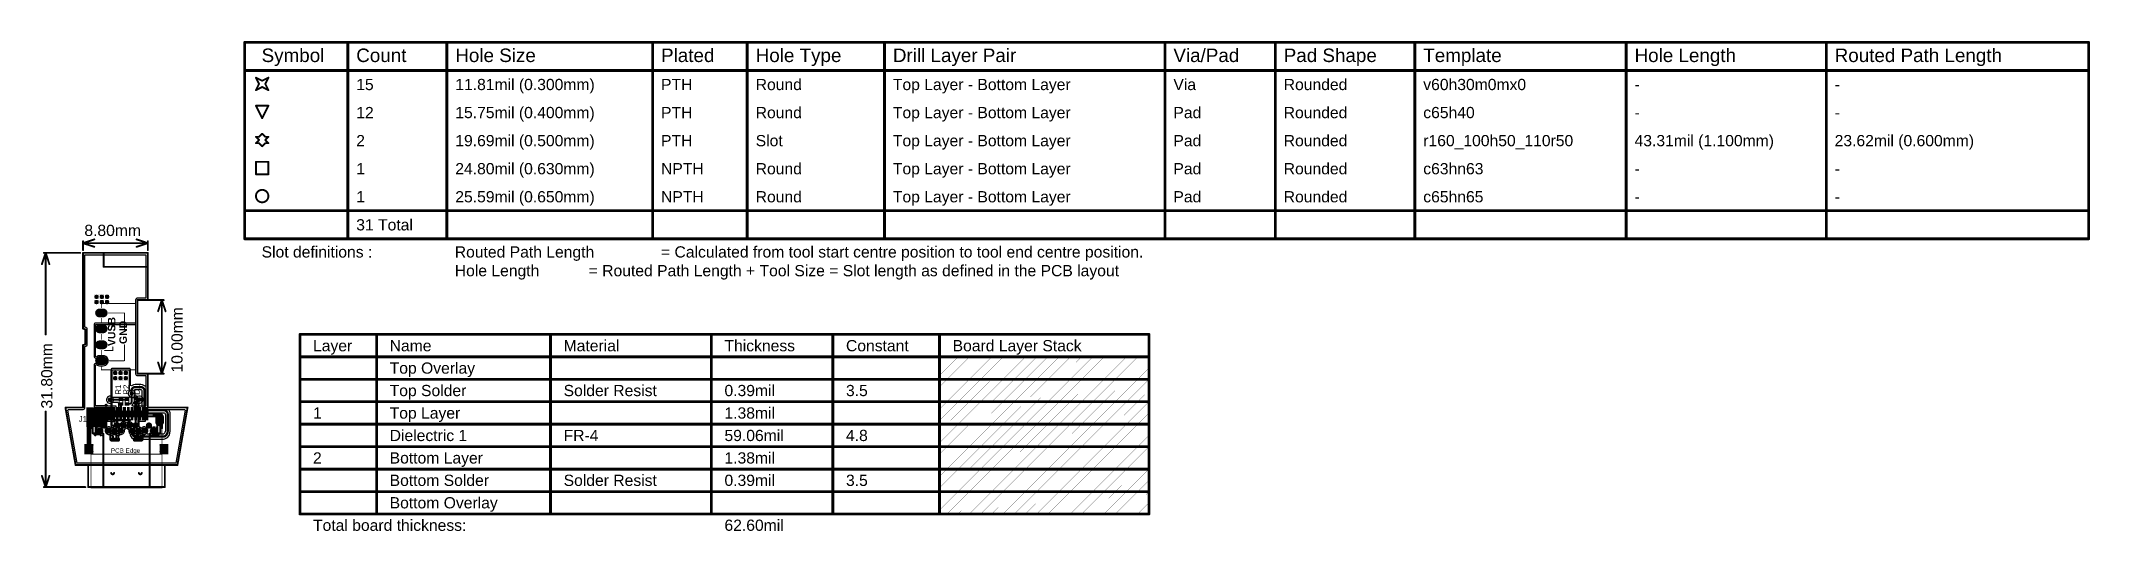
# Model space of a CAD drawing. Header units: inches. Extents: x -5 to 274, y -9 to 58.
import ezdxf

# ---------------------------------------------------------------- set-up
doc = ezdxf.new("R2010")
doc.units = ezdxf.units.IN
for name, color, linetype in [('Board Shape', 216, 'Continuous'), ('Bottom Layer', 5, 'Continuous'), ('Bottom Solder', 6, 'Continuous'), ('Dimensions', 6, 'Continuous'), ('Drill Drawing', 1, 'Continuous'), ('Fabrication Info', 56, 'Continuous'), ('Multi-Layer', 9, 'Continuous'), ('Pad Holes', 156, 'Continuous'), ('Top Layer', 1, 'Continuous'), ('Top Overlay', 2, 'Continuous'), ('Top Paste', 8, 'Continuous'), ('Top Solder', 216, 'Continuous'), ('Via Holes', 16, 'Continuous')]:
    doc.layers.add(name, color=color, linetype=linetype)
doc.styles.add('Arial', font='', dxfattribs={"height": 0.2})
doc.styles.add('Arial_Bold', font='', dxfattribs={"height": 0.2})
doc.styles.get('Arial').set_extended_font_data('Arial')
doc.styles.get('Arial_Bold').set_extended_font_data('Arial', bold=True)

msp = doc.modelspace()

# ---------------------------------------------------------------- texts
at = {"layer": 'Dimensions', "style": 'Arial'}
msp.add_text('8.80mm', height=1.524, dxfattribs=at).set_placement((1.19, 31.09))
for s, p in [('10.00mm', (14.53, 12.55)), ('31.80mm', (-3.15, 7.67))]:
    msp.add_text(s, height=1.524, rotation=90, dxfattribs=at).set_placement(p)
at = {"layer": 'Drill Drawing', "style": 'Arial'}
for s, height, p in [('Symbol', 1.829, (25.26, 54.71)), ('Count', 1.829, (38.11, 54.71)), ('Hole Size', 1.829, (51.56, 54.71)), ('Plated', 1.829, (79.5, 54.71)), ('Hole Type', 1.829, (92.35, 54.71)), ('Drill Layer Pair', 1.8288, (110.98, 54.71)), ('Via/Pad', 1.829, (149.07, 54.71)), ('Pad Shape', 1.829, (164.05, 54.71)), ('Template', 1.829, (183, 54.71)), ('Hole Length', 1.8288, (211.69, 54.71)), ('Routed Path Length', 1.8288, (238.86, 54.71)), ('15', 1.524, (38.11, 50.9)), ('11.81mil (0.300mm)', 1.524, (51.56, 50.9)), ('PTH', 1.524, (79.5, 50.9)), ('Round', 1.524, (92.35, 50.9)), ('Top Layer - Bottom Layer', 1.524, (110.98, 50.9)), ('Via', 1.524, (149.07, 50.9)), ('Rounded', 1.524, (164.05, 50.9)), ('v60h30m0mx0', 1.524, (183, 50.9)), ('-', 1.52, (211.69, 50.9)), ('-', 1.52, (238.86, 50.9)), ('12', 1.524, (38.11, 47.09)), ('15.75mil (0.400mm)', 1.524, (51.56, 47.09)), ('PTH', 1.524, (79.5, 47.09)), ('Round', 1.524, (92.35, 47.09)), ('Top Layer - Bottom Layer', 1.524, (110.98, 47.09)), ('Pad', 1.524, (149.07, 47.09)), ('Rounded', 1.524, (164.05, 47.09)), ('c65h40', 1.524, (183, 47.09)), ('-', 1.52, (211.69, 47.09)), ('-', 1.52, (238.86, 47.09)), ('2', 1.52, (38.11, 43.28)), ('19.69mil (0.500mm)', 1.524, (51.56, 43.28)), ('PTH', 1.524, (79.5, 43.28)), ('Slot', 1.524, (92.35, 43.28)), ('Top Layer - Bottom Layer', 1.524, (110.98, 43.28)), ('Pad', 1.524, (149.07, 43.28)), ('Rounded', 1.524, (164.05, 43.28)), ('r160_100h50_110r50', 1.524, (183, 43.28)), ('43.31mil (1.100mm)', 1.524, (211.69, 43.28)), ('23.62mil (0.600mm)', 1.524, (238.86, 43.28)), ('1', 1.52, (38.11, 39.47)), ('24.80mil (0.630mm)', 1.524, (51.56, 39.47)), ('NPTH', 1.524, (79.5, 39.47)), ('Round', 1.524, (92.35, 39.47)), ('Top Layer - Bottom Layer', 1.524, (110.98, 39.47)), ('Pad', 1.524, (149.07, 39.47)), ('Rounded', 1.524, (164.05, 39.47)), ('c63hn63', 1.524, (183, 39.47)), ('-', 1.52, (211.69, 39.47)), ('-', 1.52, (238.86, 39.47)), ('1', 1.52, (38.11, 35.66)), ('25.59mil (0.650mm)', 1.524, (51.56, 35.66)), ('NPTH', 1.524, (79.5, 35.66)), ('Round', 1.524, (92.35, 35.66)), ('Top Layer - Bottom Layer', 1.524, (110.98, 35.66)), ('Pad', 1.524, (149.07, 35.66)), ('Rounded', 1.524, (164.05, 35.66)), ('c65hn65', 1.524, (183, 35.66)), ('-', 1.52, (211.69, 35.66)), ('-', 1.52, (238.86, 35.66)), ('31 Total', 1.524, (38.11, 31.85)), ('Slot definitions :', 1.524, (25.26, 28.17)), ('Routed Path Length', 1.524, (51.49, 28.17)), ('= Calculated from tool start centre position to tool end centre position.', 1.524, (79.49, 28.17)), ('Hole Length', 1.524, (51.49, 25.63)), (' = Routed Path Length + Tool Size = Slot length as defined in the PCB layout', 1.524, (69.08, 25.63))]:
    msp.add_text(s, height=height, dxfattribs=at).set_placement(p)
at = {"layer": 'Fabrication Info', "style": 'Arial'}
for s, height, p in [('Layer', 1.524, (32.24, 15.44)), ('Name', 1.524, (42.65, 15.44)), ('Material', 1.524, (66.27, 15.44)), ('Thickness', 1.524, (88.11, 15.44)), ('Constant', 1.524, (104.61, 15.44)), ('Board Layer Stack', 1.524, (119.09, 15.44)), ('Top Overlay', 1.524, (42.65, 12.4)), ('Top Solder', 1.524, (42.65, 9.35)), ('Solder Resist', 1.524, (66.27, 9.35)), ('0.39mil', 1.524, (88.11, 9.35)), ('3.5', 1.524, (104.61, 9.35)), ('1', 1.52, (32.24, 6.3)), ('Top Layer', 1.524, (42.65, 6.3)), ('1.38mil', 1.524, (88.11, 6.3)), ('Dielectric 1', 1.524, (42.65, 3.25)), ('FR-4', 1.524, (66.27, 3.25)), ('59.06mil', 1.524, (88.11, 3.25)), ('4.8', 1.524, (104.61, 3.25)), ('2', 1.52, (32.24, 0.2)), ('Bottom Layer', 1.524, (42.65, 0.2)), ('1.38mil', 1.524, (88.11, 0.2)), ('Bottom Solder', 1.524, (42.65, -2.84)), ('Solder Resist', 1.524, (66.27, -2.84)), ('0.39mil', 1.524, (88.11, -2.84)), ('3.5', 1.524, (104.61, -2.84)), ('Bottom Overlay', 1.524, (42.65, -5.89)), ('Total board thickness:', 1.524, (32.24, -8.94)), ('62.60mil', 1.524, (88.11, -8.94))]:
    msp.add_text(s, height=height, dxfattribs=at).set_placement(p)
at = {"layer": 'Top Overlay'}
for s, height, style, p in [('VUSB', 1.016, 'Arial_Bold', (5.4, 16.15)), ('GND', 1.016, 'Arial_Bold', (6.96, 16.43)), ('R1', 0.762, 'Arial', (6.17, 9.55)), ('R2', 0.762, 'Arial', (7.23, 9.55)), ('D1', 0.762, 'Arial', (8.71, 9.53))]:
    msp.add_text(s, height=height, rotation=90, dxfattribs=dict(at, style=style)).set_placement(p)
at = {"layer": 'Top Overlay', "style": 'Arial'}
msp.add_text('J1', height=0.762, dxfattribs=at).set_placement((0.43, 5.87))

# ---------------------------------------------------------------- blocks, each defined once
blk = doc.blocks.new('T____________0_5___1')
at = {"layer": 'Top Layer'}
h = blk.add_hatch(color=1, dxfattribs=at)
edge = h.paths.add_edge_path()
edge.add_arc((0, -0.25), 0.5, 180, 360)
edge.add_line((0.5, -0.25), (0.5, 0.25))
edge.add_arc((0, 0.25), 0.5, 0, 180)
edge.add_line((-0.5, 0.25), (-0.5, -0.25))
at = {"layer": 'Top Paste'}
h = blk.add_hatch(color=8, dxfattribs=at)
edge = h.paths.add_edge_path()
edge.add_arc((0, -0.25), 0.5, 180, 360)
edge.add_line((0.5, -0.25), (0.5, 0.25))
edge.add_arc((0, 0.25), 0.5, 0, 180)
edge.add_line((-0.5, 0.25), (-0.5, -0.25))
at = {"layer": 'Top Solder'}
h = blk.add_hatch(color=216, dxfattribs=at)
edge = h.paths.add_edge_path()
edge.add_arc((0, -0.25), 0.602, 180, 360)
edge.add_line((0.6, -0.25), (0.6, 0.25))
edge.add_arc((0, 0.25), 0.602, 0, 180)
edge.add_line((-0.6, 0.25), (-0.6, -0.25))
blk = doc.blocks.new('T____________0_5___2')
at = {"layer": 'Top Layer'}
h = blk.add_hatch(color=1, dxfattribs=at)
edge = h.paths.add_edge_path()
edge.add_arc((0, -0.25), 0.5, 180, 360)
edge.add_line((0.5, -0.25), (0.5, 0.25))
edge.add_arc((0, 0.25), 0.5, 0, 180)
edge.add_line((-0.5, 0.25), (-0.5, -0.25))
at = {"layer": 'Top Paste'}
h = blk.add_hatch(color=8, dxfattribs=at)
edge = h.paths.add_edge_path()
edge.add_arc((0, -0.25), 0.5, 180, 360)
edge.add_line((0.5, -0.25), (0.5, 0.25))
edge.add_arc((0, 0.25), 0.5, 0, 180)
edge.add_line((-0.5, 0.25), (-0.5, -0.25))
at = {"layer": 'Top Solder'}
h = blk.add_hatch(color=216, dxfattribs=at)
edge = h.paths.add_edge_path()
edge.add_arc((0, -0.25), 0.602, 180, 360)
edge.add_line((0.6, -0.25), (0.6, 0.25))
edge.add_arc((0, 0.25), 0.602, 0, 180)
edge.add_line((-0.6, 0.25), (-0.6, -0.25))
blk = doc.blocks.new('T____________0_5___3')
at = {"layer": 'Top Layer'}
h = blk.add_hatch(color=1, dxfattribs=at)
edge = h.paths.add_edge_path()
edge.add_arc((0, -0.25), 0.5, 180, 360)
edge.add_line((0.5, -0.25), (0.5, 0.25))
edge.add_arc((0, 0.25), 0.5, 0, 180)
edge.add_line((-0.5, 0.25), (-0.5, -0.25))
at = {"layer": 'Top Paste'}
h = blk.add_hatch(color=8, dxfattribs=at)
edge = h.paths.add_edge_path()
edge.add_arc((0, -0.25), 0.5, 180, 360)
edge.add_line((0.5, -0.25), (0.5, 0.25))
edge.add_arc((0, 0.25), 0.5, 0, 180)
edge.add_line((-0.5, 0.25), (-0.5, -0.25))
at = {"layer": 'Top Solder'}
h = blk.add_hatch(color=216, dxfattribs=at)
edge = h.paths.add_edge_path()
edge.add_arc((0, -0.25), 0.602, 180, 360)
edge.add_line((0.6, -0.25), (0.6, 0.25))
edge.add_arc((0, 0.25), 0.602, 0, 180)
edge.add_line((-0.6, 0.25), (-0.6, -0.25))
blk = doc.blocks.new('T____________0_5___4')
at = {"layer": 'Top Layer'}
h = blk.add_hatch(color=1, dxfattribs=at)
edge = h.paths.add_edge_path()
edge.add_arc((0, -0.25), 0.5, 180, 360)
edge.add_line((0.5, -0.25), (0.5, 0.25))
edge.add_arc((0, 0.25), 0.5, 0, 180)
edge.add_line((-0.5, 0.25), (-0.5, -0.25))
at = {"layer": 'Top Paste'}
h = blk.add_hatch(color=8, dxfattribs=at)
edge = h.paths.add_edge_path()
edge.add_arc((0, -0.25), 0.5, 180, 360)
edge.add_line((0.5, -0.25), (0.5, 0.25))
edge.add_arc((0, 0.25), 0.5, 0, 180)
edge.add_line((-0.5, 0.25), (-0.5, -0.25))
at = {"layer": 'Top Solder'}
h = blk.add_hatch(color=216, dxfattribs=at)
edge = h.paths.add_edge_path()
edge.add_arc((0, -0.25), 0.602, 180, 360)
edge.add_line((0.6, -0.25), (0.6, 0.25))
edge.add_arc((0, 0.25), 0.602, 0, 180)
edge.add_line((-0.6, 0.25), (-0.6, -0.25))
blk = doc.blocks.new('R___0201_5')
at = {"layer": 'Top Layer'}
for points in [[(-0.41, 0.18), (-0.14, 0.18), (-0.14, -0.18), (-0.41, -0.18)], [(0.14, 0.18), (0.41, 0.18), (0.41, -0.18), (0.14, -0.18)]]:
    blk.add_hatch(color=1, dxfattribs=at).paths.add_polyline_path(points)
at = {"layer": 'Top Paste'}
for points in [[(-0.41, 0.18), (-0.14, 0.18), (-0.14, -0.18), (-0.41, -0.18)], [(0.14, 0.18), (0.41, 0.18), (0.41, -0.18), (0.14, -0.18)]]:
    blk.add_hatch(color=8, dxfattribs=at).paths.add_polyline_path(points)
at = {"layer": 'Top Solder'}
for points in [[(-0.46, 0.24), (-0.08, 0.24), (-0.08, -0.24), (-0.46, -0.24)], [(0.08, 0.24), (0.47, 0.24), (0.47, -0.24), (0.08, -0.24)]]:
    blk.add_hatch(color=216, dxfattribs=at).paths.add_polyline_path(points)
at = {"layer": 'Top Overlay', "const_width": 0.127}
for points in [[(0.48, 0.25), (-0.48, 0.25)], [(-0.48, -0.25), (-0.48, 0.25)], [(0.48, -0.25), (0.48, 0.25)], [(0.48, -0.25), (-0.48, -0.25)]]:
    blk.add_lwpolyline(points, dxfattribs=at)
at = {"layer": 'Top Overlay', "const_width": 0.0635}
for points in [[(-0.51, 0.25, 1), (-0.45, 0.25, 1)], [(-0.51, 0.25, 1), (-0.45, 0.25, 1)], [(0.45, 0.25, 1), (0.51, 0.25, 1)], [(0.45, 0.25, 1), (0.51, 0.25, 1)], [(-0.51, -0.25, 1), (-0.45, -0.25, 1)], [(-0.51, -0.25, 1), (-0.45, -0.25, 1)], [(0.45, -0.25, 1), (0.51, -0.25, 1)], [(0.45, -0.25, 1), (0.51, -0.25, 1)]]:
    blk.add_lwpolyline(points, format="xyb", close=True, dxfattribs=at)
blk = doc.blocks.new('R___0201_6')
at = {"layer": 'Top Layer'}
for points in [[(-0.41, 0.18), (-0.14, 0.18), (-0.14, -0.18), (-0.41, -0.18)], [(0.14, 0.18), (0.41, 0.18), (0.41, -0.18), (0.14, -0.18)]]:
    blk.add_hatch(color=1, dxfattribs=at).paths.add_polyline_path(points)
at = {"layer": 'Top Paste'}
for points in [[(-0.41, 0.18), (-0.14, 0.18), (-0.14, -0.18), (-0.41, -0.18)], [(0.14, 0.18), (0.41, 0.18), (0.41, -0.18), (0.14, -0.18)]]:
    blk.add_hatch(color=8, dxfattribs=at).paths.add_polyline_path(points)
at = {"layer": 'Top Solder'}
for points in [[(-0.46, 0.24), (-0.08, 0.24), (-0.08, -0.24), (-0.46, -0.24)], [(0.08, 0.24), (0.47, 0.24), (0.47, -0.24), (0.08, -0.24)]]:
    blk.add_hatch(color=216, dxfattribs=at).paths.add_polyline_path(points)
at = {"layer": 'Top Overlay', "const_width": 0.127}
for points in [[(0.48, 0.25), (-0.48, 0.25)], [(-0.48, -0.25), (-0.48, 0.25)], [(0.48, -0.25), (0.48, 0.25)], [(0.48, -0.25), (-0.48, -0.25)]]:
    blk.add_lwpolyline(points, dxfattribs=at)
at = {"layer": 'Top Overlay', "const_width": 0.0635}
for points in [[(-0.51, 0.25, 1), (-0.45, 0.25, 1)], [(-0.51, 0.25, 1), (-0.45, 0.25, 1)], [(0.45, 0.25, 1), (0.51, 0.25, 1)], [(0.45, 0.25, 1), (0.51, 0.25, 1)], [(-0.51, -0.25, 1), (-0.45, -0.25, 1)], [(-0.51, -0.25, 1), (-0.45, -0.25, 1)], [(0.45, -0.25, 1), (0.51, -0.25, 1)], [(0.45, -0.25, 1), (0.51, -0.25, 1)]]:
    blk.add_lwpolyline(points, format="xyb", close=True, dxfattribs=at)
blk = doc.blocks.new('DSN0603_2_7')
at = {"layer": 'Top Layer'}
for points in [[(-0.3, 0.12), (-0.1, 0.12), (-0.1, -0.12), (-0.3, -0.12)], [(0.1, 0.12), (0.3, 0.12), (0.3, -0.12), (0.1, -0.12)]]:
    blk.add_hatch(color=1, dxfattribs=at).paths.add_polyline_path(points)
at = {"layer": 'Top Paste'}
for points in [[(-0.3, 0.12), (-0.1, 0.12), (-0.1, -0.12), (-0.3, -0.12)], [(0.1, 0.12), (0.3, 0.12), (0.3, -0.12), (0.1, -0.12)]]:
    blk.add_hatch(color=8, dxfattribs=at).paths.add_polyline_path(points)
at = {"layer": 'Top Solder'}
for points in [[(-0.36, 0.18), (-0.04, 0.18), (-0.04, -0.18), (-0.36, -0.18)], [(0.04, 0.18), (0.36, 0.18), (0.36, -0.18), (0.04, -0.18)]]:
    blk.add_hatch(color=216, dxfattribs=at).paths.add_polyline_path(points)
at = {"layer": 'Top Overlay', "const_width": 0.127}
for points in [[(-0.38, -0.2), (-0.38, 0.2)], [(0.38, 0.2), (-0.38, 0.2)], [(0.38, -0.2), (0.38, 0.2)], [(0.38, -0.2), (-0.38, -0.2)]]:
    blk.add_lwpolyline(points, dxfattribs=at)
at = {"layer": 'Top Overlay', "const_width": 0.0635}
for points in [[(-0.41, 0.2, 1), (-0.35, 0.2, 1)], [(-0.41, 0.2, 1), (-0.35, 0.2, 1)], [(0.35, 0.2, 1), (0.41, 0.2, 1)], [(0.35, 0.2, 1), (0.41, 0.2, 1)], [(-0.41, -0.2, 1), (-0.35, -0.2, 1)], [(-0.41, -0.2, 1), (-0.35, -0.2, 1)], [(0.35, -0.2, 1), (0.41, -0.2, 1)], [(0.35, -0.2, 1), (0.41, -0.2, 1)]]:
    blk.add_lwpolyline(points, format="xyb", close=True, dxfattribs=at)
blk = doc.blocks.new('CUI_UJ32_C_H_G_H2_SMT_TR_8')
at = {"layer": 'Bottom Layer'}
h = blk.add_hatch(color=5, dxfattribs=at)
edge = h.paths.add_edge_path()
edge.add_arc((-4.5, 4.45), 0.5, 180, 360)
edge.add_line((-4, 4.45), (-4, 5.05))
edge.add_arc((-4.5, 5.05), 0.5, 0, 180)
edge.add_line((-5, 5.05), (-5, 4.45))
h = blk.add_hatch(color=5, dxfattribs=at)
edge = h.paths.add_edge_path()
edge.add_arc((-3.72, 3.25), 0.325, 0, 360)
h = blk.add_hatch(color=5, dxfattribs=at)
edge = h.paths.add_edge_path()
edge.add_arc((-3.05, 3.95), 0.325, 0, 360)
h = blk.add_hatch(color=5, dxfattribs=at)
edge = h.paths.add_edge_path()
edge.add_arc((-2.4, 3.25), 0.325, 0, 360)
h = blk.add_hatch(color=5, dxfattribs=at)
edge = h.paths.add_edge_path()
edge.add_arc((-1.6, 3.25), 0.325, 0, 360)
h = blk.add_hatch(color=5, dxfattribs=at)
edge = h.paths.add_edge_path()
edge.add_arc((-1.2, 3.95), 0.325, 0, 360)
h = blk.add_hatch(color=5, dxfattribs=at)
edge = h.paths.add_edge_path()
edge.add_arc((-0.8, 3.25), 0.325, 0, 360)
h = blk.add_hatch(color=5, dxfattribs=at)
edge = h.paths.add_edge_path()
edge.add_arc((-0.4, 3.95), 0.325, 0, 360)
h = blk.add_hatch(color=5, dxfattribs=at)
edge = h.paths.add_edge_path()
edge.add_arc((0.4, 3.95), 0.325, 0, 360)
h = blk.add_hatch(color=5, dxfattribs=at)
edge = h.paths.add_edge_path()
edge.add_arc((0.8, 3.25), 0.325, 0, 360)
h = blk.add_hatch(color=5, dxfattribs=at)
edge = h.paths.add_edge_path()
edge.add_arc((1.2, 3.95), 0.325, 0, 360)
h = blk.add_hatch(color=5, dxfattribs=at)
edge = h.paths.add_edge_path()
edge.add_arc((1.6, 3.25), 0.325, 0, 360)
h = blk.add_hatch(color=5, dxfattribs=at)
edge = h.paths.add_edge_path()
edge.add_arc((2.4, 3.25), 0.325, 0, 360)
h = blk.add_hatch(color=5, dxfattribs=at)
edge = h.paths.add_edge_path()
edge.add_arc((3.05, 3.95), 0.325, 0, 360)
h = blk.add_hatch(color=5, dxfattribs=at)
edge = h.paths.add_edge_path()
edge.add_arc((3.72, 3.25), 0.315, 0, 360)
h = blk.add_hatch(color=5, dxfattribs=at)
edge = h.paths.add_edge_path()
edge.add_arc((4.5, 4.45), 0.5, 180, 360)
edge.add_line((5, 4.45), (5, 5.05))
edge.add_arc((4.5, 5.05), 0.5, 0, 180)
edge.add_line((4, 5.05), (4, 4.45))
at = {"layer": 'Bottom Solder'}
h = blk.add_hatch(color=6, dxfattribs=at)
edge = h.paths.add_edge_path()
edge.add_arc((-4.5, 4.45), 0.602, 180, 360)
edge.add_line((-3.9, 4.45), (-3.9, 5.05))
edge.add_arc((-4.5, 5.05), 0.602, 0, 180)
edge.add_line((-5.1, 5.05), (-5.1, 4.45))
h = blk.add_hatch(color=6, dxfattribs=at)
edge = h.paths.add_edge_path()
edge.add_arc((4.5, 4.45), 0.602, 180, 360)
edge.add_line((5.1, 4.45), (5.1, 5.05))
edge.add_arc((4.5, 5.05), 0.602, 0, 180)
edge.add_line((3.9, 5.05), (3.9, 4.45))
h = blk.add_hatch(color=6, dxfattribs=at)
edge = h.paths.add_edge_path()
edge.add_arc((-3.72, 3.25), 0.427, 0, 360)
h = blk.add_hatch(color=6, dxfattribs=at)
edge = h.paths.add_edge_path()
edge.add_arc((-3.05, 3.95), 0.427, 0, 360)
h = blk.add_hatch(color=6, dxfattribs=at)
edge = h.paths.add_edge_path()
edge.add_arc((-2.4, 3.25), 0.427, 0, 360)
h = blk.add_hatch(color=6, dxfattribs=at)
edge = h.paths.add_edge_path()
edge.add_arc((-1.6, 3.25), 0.427, 0, 360)
h = blk.add_hatch(color=6, dxfattribs=at)
edge = h.paths.add_edge_path()
edge.add_arc((-1.2, 3.95), 0.427, 0, 360)
h = blk.add_hatch(color=6, dxfattribs=at)
edge = h.paths.add_edge_path()
edge.add_arc((-0.8, 3.25), 0.427, 0, 360)
h = blk.add_hatch(color=6, dxfattribs=at)
edge = h.paths.add_edge_path()
edge.add_arc((-0.4, 3.95), 0.427, 0, 360)
h = blk.add_hatch(color=6, dxfattribs=at)
edge = h.paths.add_edge_path()
edge.add_arc((0.4, 3.95), 0.427, 0, 360)
h = blk.add_hatch(color=6, dxfattribs=at)
edge = h.paths.add_edge_path()
edge.add_arc((0.8, 3.25), 0.427, 0, 360)
h = blk.add_hatch(color=6, dxfattribs=at)
edge = h.paths.add_edge_path()
edge.add_arc((1.2, 3.95), 0.427, 0, 360)
h = blk.add_hatch(color=6, dxfattribs=at)
edge = h.paths.add_edge_path()
edge.add_arc((1.6, 3.25), 0.427, 0, 360)
h = blk.add_hatch(color=6, dxfattribs=at)
edge = h.paths.add_edge_path()
edge.add_arc((2.4, 3.25), 0.427, 0, 360)
h = blk.add_hatch(color=6, dxfattribs=at)
edge = h.paths.add_edge_path()
edge.add_arc((3.05, 3.95), 0.427, 0, 360)
h = blk.add_hatch(color=6, dxfattribs=at)
edge = h.paths.add_edge_path()
edge.add_arc((3.72, 3.25), 0.417, 0, 360)
at = {"layer": 'Multi-Layer'}
h = blk.add_hatch(color=9, dxfattribs=at)
edge = h.paths.add_edge_path()
edge.add_arc((-4.5, 4.45), 0.5, 180, 360)
edge.add_line((-4, 4.45), (-4, 5.05))
edge.add_arc((-4.5, 5.05), 0.5, 0, 180)
edge.add_line((-5, 5.05), (-5, 4.45))
h = blk.add_hatch(color=9, dxfattribs=at)
edge = h.paths.add_edge_path()
edge.add_arc((-3.72, 3.25), 0.325, 0, 360)
h = blk.add_hatch(color=9, dxfattribs=at)
edge = h.paths.add_edge_path()
edge.add_arc((-3.05, 3.95), 0.325, 0, 360)
h = blk.add_hatch(color=9, dxfattribs=at)
edge = h.paths.add_edge_path()
edge.add_arc((-2.4, 3.25), 0.325, 0, 360)
h = blk.add_hatch(color=9, dxfattribs=at)
edge = h.paths.add_edge_path()
edge.add_arc((-1.6, 3.25), 0.325, 0, 360)
h = blk.add_hatch(color=9, dxfattribs=at)
edge = h.paths.add_edge_path()
edge.add_arc((-1.2, 3.95), 0.325, 0, 360)
h = blk.add_hatch(color=9, dxfattribs=at)
edge = h.paths.add_edge_path()
edge.add_arc((-0.8, 3.25), 0.325, 0, 360)
h = blk.add_hatch(color=9, dxfattribs=at)
edge = h.paths.add_edge_path()
edge.add_arc((-0.4, 3.95), 0.325, 0, 360)
h = blk.add_hatch(color=9, dxfattribs=at)
edge = h.paths.add_edge_path()
edge.add_arc((0.4, 3.95), 0.325, 0, 360)
h = blk.add_hatch(color=9, dxfattribs=at)
edge = h.paths.add_edge_path()
edge.add_arc((0.8, 3.25), 0.325, 0, 360)
h = blk.add_hatch(color=9, dxfattribs=at)
edge = h.paths.add_edge_path()
edge.add_arc((1.2, 3.95), 0.325, 0, 360)
h = blk.add_hatch(color=9, dxfattribs=at)
edge = h.paths.add_edge_path()
edge.add_arc((1.6, 3.25), 0.325, 0, 360)
h = blk.add_hatch(color=9, dxfattribs=at)
edge = h.paths.add_edge_path()
edge.add_arc((2.4, 3.25), 0.325, 0, 360)
h = blk.add_hatch(color=9, dxfattribs=at)
edge = h.paths.add_edge_path()
edge.add_arc((3.05, 3.95), 0.325, 0, 360)
h = blk.add_hatch(color=9, dxfattribs=at)
edge = h.paths.add_edge_path()
edge.add_arc((3.72, 3.25), 0.315, 0, 360)
h = blk.add_hatch(color=9, dxfattribs=at)
edge = h.paths.add_edge_path()
edge.add_arc((4.5, 4.45), 0.5, 180, 360)
edge.add_line((5, 4.45), (5, 5.05))
edge.add_arc((4.5, 5.05), 0.5, 0, 180)
edge.add_line((4, 5.05), (4, 4.45))
at = {"layer": 'Pad Holes'}
h = blk.add_hatch(color=7, dxfattribs=at)
edge = h.paths.add_edge_path()
edge.add_arc((-4.5, 4.45), 0.25, 180, 360)
edge.add_line((-4.25, 4.45), (-4.25, 5.05))
edge.add_arc((-4.5, 5.05), 0.25, 0, 180)
edge.add_line((-4.75, 5.05), (-4.75, 4.45))
h = blk.add_hatch(color=7, dxfattribs=at)
edge = h.paths.add_edge_path()
edge.add_arc((-3.72, 3.25), 0.325, 0, 360)
h = blk.add_hatch(color=7, dxfattribs=at)
edge = h.paths.add_edge_path()
edge.add_arc((-3.05, 3.95), 0.2, 0, 360)
h = blk.add_hatch(color=7, dxfattribs=at)
edge = h.paths.add_edge_path()
edge.add_arc((-2.4, 3.25), 0.2, 0, 360)
h = blk.add_hatch(color=7, dxfattribs=at)
edge = h.paths.add_edge_path()
edge.add_arc((-1.6, 3.25), 0.2, 0, 360)
h = blk.add_hatch(color=7, dxfattribs=at)
edge = h.paths.add_edge_path()
edge.add_arc((-1.2, 3.95), 0.2, 0, 360)
h = blk.add_hatch(color=7, dxfattribs=at)
edge = h.paths.add_edge_path()
edge.add_arc((-0.8, 3.25), 0.2, 0, 360)
h = blk.add_hatch(color=7, dxfattribs=at)
edge = h.paths.add_edge_path()
edge.add_arc((-0.4, 3.95), 0.2, 0, 360)
h = blk.add_hatch(color=7, dxfattribs=at)
edge = h.paths.add_edge_path()
edge.add_arc((0.4, 3.95), 0.2, 0, 360)
h = blk.add_hatch(color=7, dxfattribs=at)
edge = h.paths.add_edge_path()
edge.add_arc((0.8, 3.25), 0.2, 0, 360)
h = blk.add_hatch(color=7, dxfattribs=at)
edge = h.paths.add_edge_path()
edge.add_arc((1.2, 3.95), 0.2, 0, 360)
h = blk.add_hatch(color=7, dxfattribs=at)
edge = h.paths.add_edge_path()
edge.add_arc((1.6, 3.25), 0.2, 0, 360)
h = blk.add_hatch(color=7, dxfattribs=at)
edge = h.paths.add_edge_path()
edge.add_arc((2.4, 3.25), 0.2, 0, 360)
h = blk.add_hatch(color=7, dxfattribs=at)
edge = h.paths.add_edge_path()
edge.add_arc((3.05, 3.95), 0.2, 0, 360)
h = blk.add_hatch(color=7, dxfattribs=at)
edge = h.paths.add_edge_path()
edge.add_arc((3.72, 3.25), 0.315, 0, 360)
h = blk.add_hatch(color=7, dxfattribs=at)
edge = h.paths.add_edge_path()
edge.add_arc((4.5, 4.45), 0.25, 180, 360)
edge.add_line((4.75, 4.45), (4.75, 5.05))
edge.add_arc((4.5, 5.05), 0.25, 0, 180)
edge.add_line((4.25, 5.05), (4.25, 4.45))
at = {"layer": 'Top Layer'}
for points in [[(-2.9, 6.41), (-2.6, 6.41), (-2.6, 4.71), (-2.9, 4.71)], [(-2.4, 6.41), (-2.1, 6.41), (-2.1, 4.71), (-2.4, 4.71)], [(-1.9, 6.41), (-1.6, 6.41), (-1.6, 4.71), (-1.9, 4.71)], [(-1.4, 6.41), (-1.1, 6.41), (-1.1, 4.71), (-1.4, 4.71)], [(-0.9, 6.41), (-0.6, 6.41), (-0.6, 4.71), (-0.9, 4.71)], [(-0.4, 6.41), (-0.1, 6.41), (-0.1, 4.71), (-0.4, 4.71)], [(0.1, 6.41), (0.4, 6.41), (0.4, 4.71), (0.1, 4.71)], [(0.6, 6.41), (0.9, 6.41), (0.9, 4.71), (0.6, 4.71)], [(1.1, 6.41), (1.4, 6.41), (1.4, 4.71), (1.1, 4.71)], [(1.6, 6.41), (1.9, 6.41), (1.9, 4.71), (1.6, 4.71)], [(2.1, 6.41), (2.4, 6.41), (2.4, 4.71), (2.1, 4.71)], [(2.6, 6.41), (2.9, 6.41), (2.9, 4.71), (2.6, 4.71)], [(-5.6, 1.35), (-4.6, 1.35), (-4.6, 0.15), (-5.6, 0.15)], [(4.6, 1.35), (5.6, 1.35), (5.6, 0.15), (4.6, 0.15)]]:
    blk.add_hatch(color=1, dxfattribs=at).paths.add_polyline_path(points)
h = blk.add_hatch(color=1, dxfattribs=at)
edge = h.paths.add_edge_path()
edge.add_arc((-4.5, 4.45), 0.5, 180, 360)
edge.add_line((-4, 4.45), (-4, 5.05))
edge.add_arc((-4.5, 5.05), 0.5, 0, 180)
edge.add_line((-5, 5.05), (-5, 4.45))
h = blk.add_hatch(color=1, dxfattribs=at)
edge = h.paths.add_edge_path()
edge.add_arc((-3.72, 3.25), 0.325, 0, 360)
h = blk.add_hatch(color=1, dxfattribs=at)
edge = h.paths.add_edge_path()
edge.add_arc((-3.05, 3.95), 0.325, 0, 360)
h = blk.add_hatch(color=1, dxfattribs=at)
edge = h.paths.add_edge_path()
edge.add_arc((-2.4, 3.25), 0.325, 0, 360)
h = blk.add_hatch(color=1, dxfattribs=at)
edge = h.paths.add_edge_path()
edge.add_arc((-1.6, 3.25), 0.325, 0, 360)
h = blk.add_hatch(color=1, dxfattribs=at)
edge = h.paths.add_edge_path()
edge.add_arc((-1.2, 3.95), 0.325, 0, 360)
h = blk.add_hatch(color=1, dxfattribs=at)
edge = h.paths.add_edge_path()
edge.add_arc((-0.8, 3.25), 0.325, 0, 360)
h = blk.add_hatch(color=1, dxfattribs=at)
edge = h.paths.add_edge_path()
edge.add_arc((-0.4, 3.95), 0.325, 0, 360)
h = blk.add_hatch(color=1, dxfattribs=at)
edge = h.paths.add_edge_path()
edge.add_arc((0.4, 3.95), 0.325, 0, 360)
h = blk.add_hatch(color=1, dxfattribs=at)
edge = h.paths.add_edge_path()
edge.add_arc((0.8, 3.25), 0.325, 0, 360)
h = blk.add_hatch(color=1, dxfattribs=at)
edge = h.paths.add_edge_path()
edge.add_arc((1.2, 3.95), 0.325, 0, 360)
h = blk.add_hatch(color=1, dxfattribs=at)
edge = h.paths.add_edge_path()
edge.add_arc((1.6, 3.25), 0.325, 0, 360)
h = blk.add_hatch(color=1, dxfattribs=at)
edge = h.paths.add_edge_path()
edge.add_arc((2.4, 3.25), 0.325, 0, 360)
h = blk.add_hatch(color=1, dxfattribs=at)
edge = h.paths.add_edge_path()
edge.add_arc((3.05, 3.95), 0.325, 0, 360)
h = blk.add_hatch(color=1, dxfattribs=at)
edge = h.paths.add_edge_path()
edge.add_arc((3.72, 3.25), 0.315, 0, 360)
h = blk.add_hatch(color=1, dxfattribs=at)
edge = h.paths.add_edge_path()
edge.add_arc((4.5, 4.45), 0.5, 180, 360)
edge.add_line((5, 4.45), (5, 5.05))
edge.add_arc((4.5, 5.05), 0.5, 0, 180)
edge.add_line((4, 5.05), (4, 4.45))
at = {"layer": 'Top Paste'}
for points in [[(-2.9, 6.41), (-2.6, 6.41), (-2.6, 4.71), (-2.9, 4.71)], [(-2.4, 6.41), (-2.1, 6.41), (-2.1, 4.71), (-2.4, 4.71)], [(-1.9, 6.41), (-1.6, 6.41), (-1.6, 4.71), (-1.9, 4.71)], [(-1.4, 6.41), (-1.1, 6.41), (-1.1, 4.71), (-1.4, 4.71)], [(-0.9, 6.41), (-0.6, 6.41), (-0.6, 4.71), (-0.9, 4.71)], [(-0.4, 6.41), (-0.1, 6.41), (-0.1, 4.71), (-0.4, 4.71)], [(0.1, 6.41), (0.4, 6.41), (0.4, 4.71), (0.1, 4.71)], [(0.6, 6.41), (0.9, 6.41), (0.9, 4.71), (0.6, 4.71)], [(1.1, 6.41), (1.4, 6.41), (1.4, 4.71), (1.1, 4.71)], [(1.6, 6.41), (1.9, 6.41), (1.9, 4.71), (1.6, 4.71)], [(2.1, 6.41), (2.4, 6.41), (2.4, 4.71), (2.1, 4.71)], [(2.6, 6.41), (2.9, 6.41), (2.9, 4.71), (2.6, 4.71)], [(-5.6, 1.35), (-4.6, 1.35), (-4.6, 0.15), (-5.6, 0.15)], [(4.6, 1.35), (5.6, 1.35), (5.6, 0.15), (4.6, 0.15)]]:
    blk.add_hatch(color=8, dxfattribs=at).paths.add_polyline_path(points)
at = {"layer": 'Top Solder'}
h = blk.add_hatch(color=216, dxfattribs=at)
edge = h.paths.add_edge_path()
edge.add_arc((-4.5, 4.45), 0.602, 180, 360)
edge.add_line((-3.9, 4.45), (-3.9, 5.05))
edge.add_arc((-4.5, 5.05), 0.602, 0, 180)
edge.add_line((-5.1, 5.05), (-5.1, 4.45))
for points in [[(-2.95, 6.46), (-2.55, 6.46), (-2.55, 4.66), (-2.95, 4.66)], [(-2.45, 6.46), (-2.05, 6.46), (-2.05, 4.66), (-2.45, 4.66)], [(-1.95, 6.46), (-1.55, 6.46), (-1.55, 4.66), (-1.95, 4.66)], [(-1.45, 6.46), (-1.05, 6.46), (-1.05, 4.66), (-1.45, 4.66)], [(-0.95, 6.46), (-0.55, 6.46), (-0.55, 4.66), (-0.95, 4.66)], [(-0.45, 6.46), (-0.05, 6.46), (-0.05, 4.66), (-0.45, 4.66)], [(0.05, 6.46), (0.45, 6.46), (0.45, 4.66), (0.05, 4.66)], [(0.55, 6.46), (0.95, 6.46), (0.95, 4.66), (0.55, 4.66)], [(1.05, 6.46), (1.45, 6.46), (1.45, 4.66), (1.05, 4.66)], [(1.55, 6.46), (1.95, 6.46), (1.95, 4.66), (1.55, 4.66)], [(2.05, 6.46), (2.45, 6.46), (2.45, 4.66), (2.05, 4.66)], [(2.55, 6.46), (2.95, 6.46), (2.95, 4.66), (2.55, 4.66)], [(-5.7, 1.45), (-4.5, 1.45), (-4.5, 0.05), (-5.7, 0.05)], [(4.5, 1.45), (5.7, 1.45), (5.7, 0.05), (4.5, 0.05)]]:
    blk.add_hatch(color=216, dxfattribs=at).paths.add_polyline_path(points)
h = blk.add_hatch(color=216, dxfattribs=at)
edge = h.paths.add_edge_path()
edge.add_arc((4.5, 4.45), 0.602, 180, 360)
edge.add_line((5.1, 4.45), (5.1, 5.05))
edge.add_arc((4.5, 5.05), 0.602, 0, 180)
edge.add_line((3.9, 5.05), (3.9, 4.45))
h = blk.add_hatch(color=216, dxfattribs=at)
edge = h.paths.add_edge_path()
edge.add_arc((-3.72, 3.25), 0.427, 0, 360)
h = blk.add_hatch(color=216, dxfattribs=at)
edge = h.paths.add_edge_path()
edge.add_arc((-3.05, 3.95), 0.427, 0, 360)
h = blk.add_hatch(color=216, dxfattribs=at)
edge = h.paths.add_edge_path()
edge.add_arc((-2.4, 3.25), 0.427, 0, 360)
h = blk.add_hatch(color=216, dxfattribs=at)
edge = h.paths.add_edge_path()
edge.add_arc((-1.6, 3.25), 0.427, 0, 360)
h = blk.add_hatch(color=216, dxfattribs=at)
edge = h.paths.add_edge_path()
edge.add_arc((-1.2, 3.95), 0.427, 0, 360)
h = blk.add_hatch(color=216, dxfattribs=at)
edge = h.paths.add_edge_path()
edge.add_arc((-0.8, 3.25), 0.427, 0, 360)
h = blk.add_hatch(color=216, dxfattribs=at)
edge = h.paths.add_edge_path()
edge.add_arc((-0.4, 3.95), 0.427, 0, 360)
h = blk.add_hatch(color=216, dxfattribs=at)
edge = h.paths.add_edge_path()
edge.add_arc((0.4, 3.95), 0.427, 0, 360)
h = blk.add_hatch(color=216, dxfattribs=at)
edge = h.paths.add_edge_path()
edge.add_arc((0.8, 3.25), 0.427, 0, 360)
h = blk.add_hatch(color=216, dxfattribs=at)
edge = h.paths.add_edge_path()
edge.add_arc((1.2, 3.95), 0.427, 0, 360)
h = blk.add_hatch(color=216, dxfattribs=at)
edge = h.paths.add_edge_path()
edge.add_arc((1.6, 3.25), 0.427, 0, 360)
h = blk.add_hatch(color=216, dxfattribs=at)
edge = h.paths.add_edge_path()
edge.add_arc((2.4, 3.25), 0.427, 0, 360)
h = blk.add_hatch(color=216, dxfattribs=at)
edge = h.paths.add_edge_path()
edge.add_arc((3.05, 3.95), 0.427, 0, 360)
h = blk.add_hatch(color=216, dxfattribs=at)
edge = h.paths.add_edge_path()
edge.add_arc((3.72, 3.25), 0.417, 0, 360)
at = {"layer": 'Dimensions'}
for points in [[(3.25, 3.25, -0.414214), (3.56, 3.56)], [(3.56, 2.94, -0.414214), (3.25, 3.25)], [(3.89, 3.56, -0.414214), (4.2, 3.25)], [(4.2, 3.25, -0.414214), (3.89, 2.94)]]:
    blk.add_lwpolyline(points, format="xyb", dxfattribs=at)
for points in [[(3.25, 3.25, 1), (3.25, 3.25, 1)], [(3.25, 3.25, 1), (3.25, 3.25, 1)], [(3.56, 3.56, 1), (3.56, 3.56, 1)], [(3.56, 3.56, 1), (3.56, 3.56, 1)], [(3.56, 2.94, 1), (3.56, 2.94, 1)], [(3.56, 2.94, 1), (3.56, 2.94, 1)], [(3.89, 3.56, 1), (3.89, 3.56, 1)], [(3.89, 3.56, 1), (3.89, 3.56, 1)], [(3.89, 2.94, 1), (3.89, 2.94, 1)], [(3.89, 2.94, 1), (3.89, 2.94, 1)], [(4.2, 3.25, 1), (4.2, 3.25, 1)], [(4.2, 3.25, 1), (4.2, 3.25, 1)]]:
    blk.add_lwpolyline(points, format="xyb", close=True, dxfattribs=at)
for points in [[(3.56, 3.56), (3.89, 3.56)], [(3.56, 2.94), (3.89, 2.94)]]:
    blk.add_lwpolyline(points, dxfattribs=at)
at = {"layer": 'Fabrication Info'}
for points, const_width in [([(-2.67, 6.71, 1), (-2.87, 6.71, 1)], 0.2), ([(-2.92, 6.71, 1), (-2.82, 6.71, 1)], 0.1), ([(-2.72, 6.71, 1), (-2.62, 6.71, 1)], 0.1), ([(-4.86, 5.5, 1), (-4.79, 5.5, 1)], 0.0635), ([(-4.86, 5.5, 1), (-4.79, 5.5, 1)], 0.0635), ([(4.79, 5.5, 1), (4.86, 5.5, 1)], 0.0635), ([(4.79, 5.5, 1), (4.86, 5.5, 1)], 0.0635), ([(-4.86, 0.05, 1), (-4.79, 0.05, 1)], 0.0635), ([(-4.86, 0.05, 1), (-4.79, 0.05, 1)], 0.0635), ([(-4.86, 0.05, 1), (-4.79, 0.05, 1)], 0.0635), ([(4.79, 0.05, 1), (4.85, 0.05, 1)], 0.0635), ([(-4.86, -4.5, 1), (-4.79, -4.5, 1)], 0.0635), ([(-4.86, -4.5, 1), (-4.79, -4.5, 1)], 0.0635), ([(4.79, -4.5, 1), (4.86, -4.5, 1)], 0.0635), ([(4.79, -4.5, 1), (4.86, -4.5, 1)], 0.0635)]:
    blk.add_lwpolyline(points, format="xyb", close=True, dxfattribs=dict(at, const_width=const_width))
at = {"layer": 'Fabrication Info', "const_width": 0.127}
for points in [[(-4.82, 5.5), (4.82, 5.5)], [(-4.82, 0.05), (-4.82, 5.5)], [(4.82, -4.5), (4.82, 5.5)], [(-4.82, 0.05), (4.82, 0.05)], [(-4.82, -4.5), (-4.82, 0.05)], [(-4.82, -4.5), (4.82, -4.5)]]:
    blk.add_lwpolyline(points, dxfattribs=at)
at = {"layer": 'Top Overlay'}
for points, const_width in [([(-2.67, 6.71, 1), (-2.87, 6.71, 1)], 0.2), ([(-2.92, 6.71, 1), (-2.82, 6.71, 1)], 0.1), ([(-2.72, 6.71, 1), (-2.62, 6.71, 1)], 0.1), ([(-4.86, 3.63, 1), (-4.79, 3.63, 1)], 0.0635), ([(-3.71, 5.5, 1), (-3.65, 5.5, 1)], 0.0635), ([(-3.25, 5.5, 1), (-3.19, 5.5, 1)], 0.0635), ([(3.19, 5.5, 1), (3.25, 5.5, 1)], 0.0635), ([(3.65, 5.5, 1), (3.71, 5.5, 1)], 0.0635), ([(4.79, 3.63, 1), (4.86, 3.63, 1)], 0.0635), ([(-4.86, 1.67, 1), (-4.79, 1.67, 1)], 0.0635), ([(4.79, 1.67, 1), (4.86, 1.67, 1)], 0.0635)]:
    blk.add_lwpolyline(points, format="xyb", close=True, dxfattribs=dict(at, const_width=const_width))
at = {"layer": 'Top Overlay', "const_width": 0.127}
for points in [[(-4.82, 1.67), (-4.82, 3.63)], [(-3.68, 5.5), (-3.22, 5.5)], [(3.22, 5.5), (3.68, 5.5)], [(4.82, 1.67), (4.82, 3.63)]]:
    blk.add_lwpolyline(points, dxfattribs=at)
at = {"layer": 'Fabrication Info', "style": 'Arial'}
blk.add_text('PCB Edge', height=0.61, dxfattribs=at).set_placement((-2.11, 0.24))

# ---------------------------------------------------------------- hatches: boundary and pattern name
at = {"layer": 'Bottom Layer'}
h = msp.add_hatch(color=5, dxfattribs=at)
edge = h.paths.add_edge_path()
edge.add_arc((2.84, 22.84), 0.3, 0, 360)
h = msp.add_hatch(color=5, dxfattribs=at)
edge = h.paths.add_edge_path()
edge.add_arc((2.84, 22.12), 0.3, 0, 360)
h = msp.add_hatch(color=5, dxfattribs=at)
edge = h.paths.add_edge_path()
edge.add_arc((3.56, 22.84), 0.3, 0, 360)
h = msp.add_hatch(color=5, dxfattribs=at)
edge = h.paths.add_edge_path()
edge.add_arc((3.56, 22.12), 0.3, 0, 360)
h = msp.add_hatch(color=5, dxfattribs=at)
edge = h.paths.add_edge_path()
edge.add_arc((4.28, 22.84), 0.3, 0, 360)
h = msp.add_hatch(color=5, dxfattribs=at)
edge = h.paths.add_edge_path()
edge.add_arc((4.28, 22.12), 0.3, 0, 360)
h = msp.add_hatch(color=5, dxfattribs=at)
edge = h.paths.add_edge_path()
edge.add_arc((5.38, 12.5), 0.3, 0, 360)
h = msp.add_hatch(color=5, dxfattribs=at)
edge = h.paths.add_edge_path()
edge.add_arc((5.38, 11.78), 0.3, 0, 360)
h = msp.add_hatch(color=5, dxfattribs=at)
edge = h.paths.add_edge_path()
edge.add_arc((6.1, 12.5), 0.3, 0, 360)
h = msp.add_hatch(color=5, dxfattribs=at)
edge = h.paths.add_edge_path()
edge.add_arc((6.1, 11.78), 0.3, 0, 360)
h = msp.add_hatch(color=5, dxfattribs=at)
edge = h.paths.add_edge_path()
edge.add_arc((6.82, 12.5), 0.3, 0, 360)
h = msp.add_hatch(color=5, dxfattribs=at)
edge = h.paths.add_edge_path()
edge.add_arc((6.82, 11.78), 0.3, 0, 360)
h = msp.add_hatch(color=5, dxfattribs=at)
edge = h.paths.add_edge_path()
edge.add_arc((4.67, 8.86), 0.3, 0, 360)
h = msp.add_hatch(color=5, dxfattribs=at)
edge = h.paths.add_edge_path()
edge.add_arc((7.62, 9.7), 0.3, 0, 360)
h = msp.add_hatch(color=5, dxfattribs=at)
edge = h.paths.add_edge_path()
edge.add_arc((8.68, 8.89), 0.3, 0, 360)
at = {"layer": 'Top Layer'}
h = msp.add_hatch(color=1, dxfattribs=at)
edge = h.paths.add_edge_path()
edge.add_arc((2.84, 22.84), 0.3, 0, 360)
h = msp.add_hatch(color=1, dxfattribs=at)
edge = h.paths.add_edge_path()
edge.add_arc((2.84, 22.12), 0.3, 0, 360)
h = msp.add_hatch(color=1, dxfattribs=at)
edge = h.paths.add_edge_path()
edge.add_arc((3.56, 22.84), 0.3, 0, 360)
h = msp.add_hatch(color=1, dxfattribs=at)
edge = h.paths.add_edge_path()
edge.add_arc((3.56, 22.12), 0.3, 0, 360)
h = msp.add_hatch(color=1, dxfattribs=at)
edge = h.paths.add_edge_path()
edge.add_arc((4.28, 22.84), 0.3, 0, 360)
h = msp.add_hatch(color=1, dxfattribs=at)
edge = h.paths.add_edge_path()
edge.add_arc((4.28, 22.12), 0.3, 0, 360)
h = msp.add_hatch(color=1, dxfattribs=at)
edge = h.paths.add_edge_path()
edge.add_arc((5.38, 12.5), 0.3, 0, 360)
h = msp.add_hatch(color=1, dxfattribs=at)
edge = h.paths.add_edge_path()
edge.add_arc((5.38, 11.78), 0.3, 0, 360)
h = msp.add_hatch(color=1, dxfattribs=at)
edge = h.paths.add_edge_path()
edge.add_arc((6.1, 12.5), 0.3, 0, 360)
h = msp.add_hatch(color=1, dxfattribs=at)
edge = h.paths.add_edge_path()
edge.add_arc((6.1, 11.78), 0.3, 0, 360)
h = msp.add_hatch(color=1, dxfattribs=at)
edge = h.paths.add_edge_path()
edge.add_arc((6.82, 12.5), 0.3, 0, 360)
h = msp.add_hatch(color=1, dxfattribs=at)
edge = h.paths.add_edge_path()
edge.add_arc((6.82, 11.78), 0.3, 0, 360)
h = msp.add_hatch(color=1, dxfattribs=at)
edge = h.paths.add_edge_path()
edge.add_arc((4.67, 8.86), 0.3, 0, 360)
h = msp.add_hatch(color=1, dxfattribs=at)
edge = h.paths.add_edge_path()
edge.add_arc((7.62, 9.7), 0.3, 0, 360)
for points in [[(8.03, 8.79), (8.94, 8.79), (8.94, 8.99), (8.03, 8.99)], [(4.32, 7.85), (1.47, 7.85), (1.47, 5.18), (4.32, 5.18)]]:
    msp.add_hatch(color=1, dxfattribs=at).paths.add_polyline_path(points)
h = msp.add_hatch(color=1, dxfattribs=at)
edge = h.paths.add_edge_path()
edge.add_arc((8.68, 8.89), 0.3, 0, 360)
at = {"layer": 'Via Holes'}
h = msp.add_hatch(color=7, dxfattribs=at)
edge = h.paths.add_edge_path()
edge.add_arc((2.84, 22.84), 0.15, 0, 360)
h = msp.add_hatch(color=7, dxfattribs=at)
edge = h.paths.add_edge_path()
edge.add_arc((2.84, 22.12), 0.15, 0, 360)
h = msp.add_hatch(color=7, dxfattribs=at)
edge = h.paths.add_edge_path()
edge.add_arc((3.56, 22.84), 0.15, 0, 360)
h = msp.add_hatch(color=7, dxfattribs=at)
edge = h.paths.add_edge_path()
edge.add_arc((3.56, 22.12), 0.15, 0, 360)
h = msp.add_hatch(color=7, dxfattribs=at)
edge = h.paths.add_edge_path()
edge.add_arc((4.28, 22.84), 0.15, 0, 360)
h = msp.add_hatch(color=7, dxfattribs=at)
edge = h.paths.add_edge_path()
edge.add_arc((4.28, 22.12), 0.15, 0, 360)
h = msp.add_hatch(color=7, dxfattribs=at)
edge = h.paths.add_edge_path()
edge.add_arc((5.38, 12.5), 0.15, 0, 360)
h = msp.add_hatch(color=7, dxfattribs=at)
edge = h.paths.add_edge_path()
edge.add_arc((5.38, 11.78), 0.15, 0, 360)
h = msp.add_hatch(color=7, dxfattribs=at)
edge = h.paths.add_edge_path()
edge.add_arc((6.1, 12.5), 0.15, 0, 360)
h = msp.add_hatch(color=7, dxfattribs=at)
edge = h.paths.add_edge_path()
edge.add_arc((6.1, 11.78), 0.15, 0, 360)
h = msp.add_hatch(color=7, dxfattribs=at)
edge = h.paths.add_edge_path()
edge.add_arc((6.82, 12.5), 0.15, 0, 360)
h = msp.add_hatch(color=7, dxfattribs=at)
edge = h.paths.add_edge_path()
edge.add_arc((6.82, 11.78), 0.15, 0, 360)
h = msp.add_hatch(color=7, dxfattribs=at)
edge = h.paths.add_edge_path()
edge.add_arc((4.67, 8.86), 0.15, 0, 360)
h = msp.add_hatch(color=7, dxfattribs=at)
edge = h.paths.add_edge_path()
edge.add_arc((7.62, 9.7), 0.15, 0, 360)
h = msp.add_hatch(color=7, dxfattribs=at)
edge = h.paths.add_edge_path()
edge.add_arc((8.68, 8.89), 0.15, 0, 360)

# ---------------------------------------------------------------- linework, layer by layer
at = {"layer": 'Board Shape', "const_width": 0.254}
for points in [[(1.01, 18.51), (1.01, 28.8)], [(1.01, 28.8), (9.81, 28.8)], [(9.81, 22.4), (9.81, 28.8)], [(8.41, 12.4), (8.41, 22.4)], [(8.41, 22.4), (9.81, 22.4)], [(1.01, 18.51), (1.32, 18.43)], [(1.32, 16.37), (1.32, 18.43)], [(1.01, 16.29), (1.32, 16.37)], [(1.01, 7.8), (1.01, 16.29)], [(8.41, 12.4), (9.81, 12.4)], [(9.81, 7.8), (9.81, 12.4)], [(-1.38, 7.8), (0, 0)], [(-1.38, 7.8), (1.01, 7.8)], [(9.81, 7.8), (15.2, 7.8)], [(13.83, 0), (15.2, 7.8)], [(0, 0), (1.52, 0)], [(1.52, 0), (11.19, 0)], [(11.2, 0), (13.83, 0)]]:
    msp.add_lwpolyline(points, dxfattribs=at)
at = {"layer": 'Board Shape', "const_width": 0.127}
for points in [[(0.95, 28.8, 1), (1.08, 28.8, 1)], [(0.95, 28.8, 1), (1.08, 28.8, 1)], [(9.75, 28.8, 1), (9.88, 28.8, 1)], [(9.75, 28.8, 1), (9.88, 28.8, 1)], [(8.35, 22.4, 1), (8.48, 22.4, 1)], [(8.35, 22.4, 1), (8.48, 22.4, 1)], [(9.75, 22.4, 1), (9.88, 22.4, 1)], [(9.75, 22.4, 1), (9.88, 22.4, 1)], [(0.95, 18.51, 1), (1.08, 18.51, 1)], [(0.95, 18.51, 1), (1.08, 18.51, 1)], [(1.26, 18.43, 1), (1.38, 18.43, 1)], [(1.26, 18.43, 1), (1.38, 18.43, 1)], [(0.95, 16.29, 1), (1.08, 16.29, 1)], [(0.95, 16.29, 1), (1.08, 16.29, 1)], [(1.26, 16.37, 1), (1.38, 16.37, 1)], [(1.26, 16.37, 1), (1.38, 16.37, 1)], [(8.35, 12.4, 1), (8.48, 12.4, 1)], [(8.35, 12.4, 1), (8.48, 12.4, 1)], [(9.75, 12.4, 1), (9.88, 12.4, 1)], [(9.75, 12.4, 1), (9.88, 12.4, 1)], [(-1.44, 7.8, 1), (-1.32, 7.8, 1)], [(-1.44, 7.8, 1), (-1.32, 7.8, 1)], [(0.95, 7.8, 1), (1.08, 7.8, 1)], [(0.95, 7.8, 1), (1.08, 7.8, 1)], [(9.75, 7.8, 1), (9.88, 7.8, 1)], [(9.75, 7.8, 1), (9.88, 7.8, 1)], [(15.14, 7.8, 1), (15.27, 7.8, 1)], [(15.14, 7.8, 1), (15.27, 7.8, 1)], [(-0.07, 0, 1), (0.06, 0, 1)], [(-0.07, 0, 1), (0.06, 0, 1)], [(1.45, 0, 1), (1.58, 0, 1)], [(1.46, 0, 1), (1.59, 0, 1)], [(11.13, 0, 1), (11.26, 0, 1)], [(11.14, 0, 1), (11.26, 0, 1)], [(13.76, 0, 1), (13.89, 0, 1)], [(13.76, 0, 1), (13.89, 0, 1)]]:
    msp.add_lwpolyline(points, format="xyb", close=True, dxfattribs=at)
at = {"layer": 'Bottom Layer'}
for p, q in [((1.27, 18.71), (1.27, 28.54)), ((1.27, 28.54), (9.55, 28.54)), ((9.55, 28.54), (9.55, 22.66)), ((8.17, 22.5), (8.15, 22.4)), ((8.15, 22.4), (8.15, 12.4)), ((8.23, 22.58), (8.17, 22.5)), ((8.31, 22.64), (8.23, 22.58)), ((8.41, 22.66), (8.31, 22.64)), ((9.55, 22.66), (8.41, 22.66)), ((1.39, 18.68), (1.27, 18.71)), ((1.4, 18.67), (1.39, 18.68)), ((1.42, 18.67), (1.4, 18.67)), ((1.45, 18.65), (1.42, 18.67)), ((1.48, 18.63), (1.45, 18.65)), ((1.49, 18.62), (1.48, 18.63)), ((1.5, 18.61), (1.49, 18.62)), ((1.52, 18.58), (1.5, 18.61)), ((1.55, 18.56), (1.52, 18.58)), ((1.55, 18.54), (1.55, 18.56)), ((1.56, 18.53), (1.55, 18.54)), ((1.57, 18.49), (1.56, 18.53)), ((1.58, 18.46), (1.57, 18.49)), ((1.58, 18.44), (1.58, 18.46)), ((1.58, 18.43), (1.58, 18.44)), ((1.58, 16.37), (1.58, 18.43)), ((1.27, 16.09), (1.39, 16.12)), ((1.27, 7.8), (1.27, 16.09)), ((1.39, 16.12), (1.4, 16.13)), ((1.4, 16.13), (1.42, 16.13)), ((1.42, 16.13), (1.45, 16.15)), ((1.45, 16.15), (1.48, 16.16)), ((1.48, 16.16), (1.49, 16.18)), ((1.49, 16.18), (1.5, 16.19)), ((1.5, 16.19), (1.52, 16.21)), ((1.52, 16.21), (1.55, 16.24)), ((1.55, 16.25), (1.56, 16.27)), ((1.55, 16.24), (1.55, 16.25)), ((1.56, 16.27), (1.57, 16.3)), ((1.57, 16.3), (1.58, 16.33)), ((1.58, 16.35), (1.58, 16.37)), ((1.58, 16.33), (1.58, 16.35)), ((4.81, 12.98), (4.8, 12.91)), ((4.8, 12.91), (4.8, 9.23)), ((4.85, 13.04), (4.81, 12.98)), ((4.91, 13.08), (4.85, 13.04)), ((4.98, 13.09), (4.91, 13.08)), ((7.29, 13.09), (4.98, 13.09)), ((4.98, 9.23), (4.98, 12.91)), ((4.98, 12.91), (7.29, 12.91)), ((7.36, 13.08), (7.29, 13.09)), ((7.29, 12.91), (7.29, 10.31)), ((7.42, 13.04), (7.36, 13.08)), ((7.46, 12.98), (7.42, 13.04)), ((7.47, 12.91), (7.46, 12.98)), ((7.47, 10.81), (7.47, 12.91)), ((8.15, 12.4), (8.17, 12.3)), ((8.17, 12.3), (8.23, 12.21)), ((8.23, 12.21), (8.31, 12.16)), ((8.31, 12.16), (8.41, 12.14)), ((8.41, 12.14), (9.55, 12.14)), ((9.55, 12.14), (9.55, 10.72)), ((4.8, 9.23), (4.81, 9.16)), ((4.81, 8.56), (4.8, 8.49)), ((4.8, 8.49), (4.8, 5.41)), ((4.81, 9.16), (4.85, 9.1)), ((4.85, 8.62), (4.81, 8.56)), ((4.85, 9.1), (4.92, 9.03)), ((4.92, 8.69), (4.85, 8.62)), ((4.92, 9.03), (4.97, 8.92)), ((4.97, 8.8), (4.92, 8.69)), ((4.97, 8.92), (4.97, 8.8)), ((5.08, 9.13), (4.98, 9.23)), ((4.98, 8.49), (5.08, 8.59)), ((4.98, 5.41), (4.98, 8.49)), ((5.15, 8.96), (5.08, 9.13)), ((5.08, 8.59), (5.15, 8.77)), ((5.15, 8.77), (5.15, 8.96)), ((7.21, 9.97), (7.14, 9.8)), ((7.14, 9.8), (7.14, 9.61)), ((7.14, 9.61), (7.21, 9.43)), ((7.25, 10.01), (7.21, 9.97)), ((7.21, 9.43), (7.35, 9.3)), ((7.26, 10.07), (7.25, 10.01)), ((7.27, 10.18), (7.26, 10.12)), ((7.26, 10.12), (7.26, 10.11)), ((7.26, 10.11), (7.26, 10.11)), ((7.26, 10.11), (7.26, 10.11)), ((7.26, 10.11), (7.26, 10.11)), ((7.26, 10.11), (7.26, 10.07)), ((7.29, 10.31), (7.27, 10.18)), ((7.35, 9.3), (7.52, 9.22)), ((7.6, 10.75), (7.47, 10.81)), ((7.52, 9.22), (7.57, 9.18)), ((7.57, 9.18), (8.21, 9.18)), ((7.67, 10.81), (7.6, 10.75)), ((7.86, 10.89), (7.67, 10.81)), ((8.07, 10.91), (7.86, 10.89)), ((7.96, 10.08), (7.99, 10.17)), ((8, 10), (7.96, 10.08)), ((7.99, 10.17), (8.01, 10.21)), ((8.03, 9.97), (8, 10)), ((8.01, 10.21), (8.07, 10.24)), ((8.1, 9.8), (8.03, 9.97)), ((8.05, 9.49), (8.1, 9.61)), ((8.12, 9.36), (8.05, 9.49)), ((8.87, 10.91), (8.07, 10.91)), ((8.07, 10.91), (8.07, 10.91)), ((8.07, 10.24), (8.87, 10.24)), ((8.1, 9.61), (8.1, 9.8)), ((8.21, 9.36), (8.12, 9.36)), ((8.23, 9.36), (8.21, 9.36)), ((8.21, 9.18), (8.26, 9.11)), ((8.26, 9.11), (8.21, 8.98)), ((8.21, 8.98), (8.21, 8.79)), ((8.21, 8.79), (8.28, 8.61)), ((8.24, 9.36), (8.23, 9.36)), ((8.26, 9.35), (8.24, 9.36)), ((8.28, 9.35), (8.26, 9.35)), ((8.29, 9.34), (8.28, 9.35)), ((8.28, 8.61), (8.41, 8.48)), ((8.31, 9.33), (8.29, 9.34)), ((8.32, 9.32), (8.31, 9.33)), ((8.34, 9.31), (8.32, 9.32)), ((8.35, 9.3), (8.34, 9.31)), ((8.36, 9.28), (8.35, 9.3)), ((8.41, 9.21), (8.36, 9.28)), ((8.39, 8.94), (8.43, 9.04)), ((8.39, 8.83), (8.39, 8.94)), ((8.43, 8.72), (8.39, 8.83)), ((8.42, 9.19), (8.41, 9.21)), ((8.41, 8.48), (8.46, 8.46)), ((8.43, 9.18), (8.42, 9.19)), ((8.43, 9.16), (8.43, 9.18)), ((8.44, 9.14), (8.43, 9.16)), ((8.43, 9.06), (8.44, 9.07)), ((8.43, 9.04), (8.43, 9.06)), ((8.52, 8.63), (8.43, 8.72)), ((8.44, 9.12), (8.44, 9.14)), ((8.44, 9.11), (8.44, 9.12)), ((8.44, 9.09), (8.44, 9.11)), ((8.44, 9.07), (8.44, 9.09)), ((8.46, 8.46), (8.46, 5.16)), ((8.58, 8.59), (8.52, 8.63)), ((8.52, 8.63), (8.52, 8.63)), ((8.62, 8.53), (8.58, 8.59)), ((8.64, 8.46), (8.62, 8.53)), ((8.64, 5.16), (8.64, 8.46)), ((9.08, 10.89), (8.87, 10.91)), ((8.87, 10.91), (8.87, 10.91)), ((8.87, 10.24), (8.88, 10.24)), ((8.88, 10.24), (8.97, 10.2)), ((8.97, 10.2), (9.01, 10.11)), ((9.01, 10.11), (9.01, 10.1)), ((9.01, 10.1), (9.01, 9.68)), ((9.01, 9.68), (9.01, 9.68)), ((9.01, 9.68), (9.01, 7.95)), ((9.28, 10.8), (9.08, 10.89)), ((9.43, 10.69), (9.28, 10.8)), ((9.55, 10.72), (9.43, 10.69)), ((-1.05, 7.44), (-0.97, 7.54)), ((0.21, 0.26), (-1.05, 7.44)), ((-0.97, 7.54), (1.01, 7.54)), ((1.01, 7.54), (1.11, 7.56)), ((1.11, 7.56), (1.19, 7.61)), ((1.19, 7.61), (1.25, 7.7)), ((1.25, 7.7), (1.27, 7.8)), ((6.09, 5.64), (6.01, 5.46)), ((6.23, 5.79), (6.09, 5.64)), ((6.41, 5.86), (6.23, 5.79)), ((6.61, 5.86), (6.41, 5.86)), ((6.8, 5.79), (6.61, 5.86)), ((6.91, 5.67), (6.8, 5.79)), ((7.03, 5.79), (6.91, 5.67)), ((7.21, 5.86), (7.03, 5.79)), ((7.41, 5.86), (7.21, 5.86)), ((7.6, 5.79), (7.41, 5.86)), ((7.74, 5.64), (7.6, 5.79)), ((7.82, 5.46), (7.74, 5.64)), ((9.01, 7.95), (9.01, 7.95)), ((9.01, 7.95), (9.04, 7.75)), ((9.04, 7.75), (9.11, 7.57)), ((9.11, 7.57), (9.18, 7.48)), ((9.18, 7.48), (9.18, 7.48)), ((9.18, 7.48), (9.18, 7.48)), ((9.18, 7.48), (9.24, 7.41)), ((9.24, 7.41), (9.24, 7.41)), ((9.24, 7.41), (9.26, 7.38)), ((9.26, 7.38), (9.26, 7.38)), ((9.26, 7.38), (9.46, 7.23)), ((9.46, 7.23), (9.69, 7.13)), ((9.69, 7.13), (9.94, 7.1)), ((9.94, 7.1), (9.94, 7.1)), ((9.94, 7.1), (11.99, 7.1)), ((11.99, 7.1), (11.99, 7.1)), ((11.99, 7.1), (12.05, 7.08)), ((12.05, 7.08), (12.1, 7.05)), ((12.1, 7.05), (12.17, 6.95)), ((12.17, 6.95), (12.18, 6.86)), ((12.18, 6.86), (12.19, 6.86)), ((12.19, 6.86), (12.19, 4.66)), ((12.67, 7.41), (12.74, 7.54)), ((12.73, 7.33), (12.67, 7.41)), ((12.83, 7.11), (12.73, 7.33)), ((12.74, 7.54), (14.8, 7.54)), ((12.86, 6.86), (12.83, 7.11)), ((12.86, 4.66), (12.86, 6.86)), ((12.86, 6.86), (12.86, 6.86)), ((14.88, 7.44), (13.61, 0.26)), ((14.8, 7.54), (14.88, 7.44)), ((2.76, 4.94), (2.69, 4.76)), ((2.69, 4.76), (2.69, 4.56)), ((2.69, 4.56), (2.76, 4.37)), ((2.9, 5.09), (2.76, 4.94)), ((2.76, 4.37), (2.9, 4.23)), ((3.09, 5.16), (2.9, 5.09)), ((2.9, 4.23), (3.09, 4.16)), ((3.29, 5.16), (3.09, 5.16)), ((3.09, 4.16), (3.29, 4.16)), ((3.47, 5.09), (3.29, 5.16)), ((3.29, 4.16), (3.47, 4.23)), ((3.62, 4.94), (3.47, 5.09)), ((3.47, 4.23), (3.62, 4.37)), ((3.69, 4.76), (3.62, 4.94)), ((3.62, 4.37), (3.69, 4.56)), ((3.69, 4.56), (3.69, 4.76)), ((4.09, 4.94), (4.01, 4.76)), ((4.01, 4.76), (4.01, 4.56)), ((4.01, 4.56), (4.09, 4.37)), ((4.23, 5.09), (4.09, 4.94)), ((4.09, 4.37), (4.23, 4.23)), ((4.41, 5.16), (4.23, 5.09)), ((4.23, 4.23), (4.41, 4.16)), ((4.61, 5.16), (4.41, 5.16)), ((4.41, 4.16), (4.61, 4.16)), ((4.8, 5.09), (4.61, 5.16)), ((4.61, 4.16), (4.8, 4.23)), ((4.8, 5.41), (4.81, 5.34)), ((4.91, 4.97), (4.8, 5.09)), ((4.8, 4.23), (4.91, 4.35)), ((4.81, 5.34), (4.85, 5.28)), ((4.85, 5.28), (5.03, 5.1)), ((5.03, 5.09), (4.91, 4.97)), ((4.91, 4.35), (5.03, 4.23)), ((5.23, 5.16), (4.98, 5.41)), ((5.03, 5.1), (5.03, 5.09)), ((5.03, 4.23), (5.21, 4.16)), ((5.21, 4.16), (5.41, 4.16)), ((5.41, 5.16), (5.23, 5.16)), ((5.6, 5.09), (5.41, 5.16)), ((5.41, 4.16), (5.6, 4.23)), ((5.67, 5.01), (5.6, 5.09)), ((5.6, 4.23), (5.71, 4.35)), ((5.75, 5.01), (5.67, 5.01)), ((5.71, 4.35), (5.83, 4.23)), ((5.83, 5.09), (5.75, 5.01)), ((5.98, 5.15), (5.83, 5.09)), ((5.83, 4.23), (6.01, 4.16)), ((6.02, 5.23), (5.98, 5.15)), ((6.01, 5.46), (6.01, 5.26)), ((6.01, 5.26), (6.02, 5.23)), ((6.01, 4.16), (6.21, 4.16)), ((6.21, 4.16), (6.4, 4.23)), ((6.4, 4.23), (6.54, 4.37)), ((6.54, 4.37), (6.62, 4.56)), ((6.62, 4.76), (6.7, 4.89)), ((6.62, 4.56), (6.62, 4.76)), ((6.7, 4.89), (6.8, 4.93)), ((6.8, 4.93), (6.91, 5.05)), ((6.91, 5.05), (7.03, 4.93)), ((7.03, 4.93), (7.13, 4.89)), ((7.13, 4.89), (7.21, 4.76)), ((7.21, 4.76), (7.21, 4.56)), ((7.21, 4.56), (7.29, 4.37)), ((7.29, 4.37), (7.38, 4.28)), ((7.38, 4.28), (7.41, 4.09)), ((7.41, 4.09), (7.49, 3.88)), ((7.49, 3.88), (7.64, 3.7)), ((7.64, 3.7), (7.63, 3.7)), ((7.63, 3.7), (7.83, 3.56)), ((7.81, 5.23), (7.82, 5.26)), ((7.85, 5.15), (7.81, 5.23)), ((7.82, 5.26), (7.82, 5.46)), ((7.83, 3.56), (8.06, 3.52)), ((8, 5.09), (7.85, 5.15)), ((8.07, 5.01), (8, 5.09)), ((8.06, 3.52), (8.06, 3.52)), ((8.06, 3.52), (11.94, 3.52)), ((8.15, 5.01), (8.07, 5.01)), ((8.23, 5.09), (8.15, 5.01)), ((8.41, 5.16), (8.23, 5.09)), ((8.46, 5.16), (8.41, 5.16)), ((8.63, 5.15), (8.64, 5.16)), ((8.8, 5.09), (8.63, 5.15)), ((8.91, 4.97), (8.8, 5.09)), ((9.03, 5.09), (8.91, 4.97)), ((9.21, 5.16), (9.03, 5.09)), ((9.41, 5.16), (9.21, 5.16)), ((9.6, 5.09), (9.41, 5.16)), ((9.74, 4.94), (9.6, 5.09)), ((9.69, 4.32), (9.74, 4.37)), ((9.74, 4.2), (9.69, 4.32)), ((9.82, 4.76), (9.74, 4.94)), ((9.74, 4.37), (9.82, 4.56)), ((10.22, 4.2), (9.74, 4.2)), ((9.82, 4.56), (9.82, 4.76)), ((10.22, 4.94), (10.15, 4.76)), ((10.15, 4.76), (10.15, 4.56)), ((10.15, 4.56), (10.22, 4.38)), ((10.36, 5.08), (10.22, 4.94)), ((10.22, 4.38), (10.28, 4.32)), ((10.28, 4.32), (10.22, 4.2)), ((10.54, 5.15), (10.36, 5.08)), ((10.74, 5.15), (10.54, 5.15)), ((10.92, 5.08), (10.74, 5.15)), ((11.06, 4.94), (10.92, 5.08)), ((11, 4.32), (11.06, 4.38)), ((11.05, 4.2), (11, 4.32)), ((11.94, 4.2), (11.05, 4.2)), ((11.13, 4.76), (11.06, 4.94)), ((11.06, 4.38), (11.13, 4.56)), ((11.13, 4.56), (11.13, 4.76)), ((12, 4.22), (11.94, 4.2)), ((11.94, 4.2), (11.94, 4.2)), ((11.94, 3.52), (12.14, 3.55)), ((11.94, 3.52), (11.94, 3.52)), ((12.02, 4.23), (12, 4.23)), ((12, 4.23), (12, 4.22)), ((12.14, 4.42), (12.02, 4.23)), ((12.19, 4.65), (12.14, 4.42)), ((12.14, 3.55), (12.32, 3.63)), ((12.19, 4.66), (12.19, 4.65)), ((12.32, 3.63), (12.48, 3.75)), ((12.48, 3.75), (12.69, 4.01)), ((12.48, 3.75), (12.48, 3.75)), ((12.69, 4.01), (12.82, 4.33)), ((12.82, 4.33), (12.86, 4.66)), ((12.86, 4.66), (12.86, 4.66)), ((1.52, 0.26), (0.21, 0.26)), ((11.19, 0.26), (1.52, 0.26)), ((13.61, 0.26), (11.19, 0.26))]:
    msp.add_line(p, q, dxfattribs=at)
at = {"layer": 'Bottom Layer', "const_width": 0.305}
for points in [[(7.6, 10.11, -0.408095), (8.07, 10.58)], [(7.6, 10.11, -0.000246), (7.6, 10.11)], [(7.6, 10.09, -0.000088), (7.6, 10.09)], [(8.87, 10.58, -0.414214), (9.35, 10.1)], [(9.47, 7.65, -0.198912), (9.35, 7.95)], [(9.94, 7.44, -0.198912), (9.5, 7.62)], [(11.99, 7.44, -0.198912), (12.34, 7.29)], [(12.34, 7.29, -0.198912), (12.52, 6.86)], [(7.87, 3.94, -0.198912), (7.71, 4.32)], [(8.06, 3.86, -0.198912), (7.87, 3.94)], [(12.24, 3.99, -0.198912), (11.94, 3.86)], [(12.52, 4.66, -0.198912), (12.24, 3.99)]]:
    msp.add_lwpolyline(points, format="xyb", dxfattribs=at)
for points in [[(7.6, 10.11), (7.6, 10.1)], [(7.6, 10.11), (7.6, 10.11)], [(7.6, 10.1), (7.6, 10.09)], [(7.6, 10.09), (7.62, 9.7)], [(8.07, 10.58), (8.87, 10.58)], [(9.35, 9.68), (9.35, 10.1)], [(9.35, 9.68), (9.35, 9.68)], [(9.35, 7.95), (9.35, 9.68)], [(5.16, 5.92), (5.33, 6.1)], [(5.33, 6.1), (7.37, 6.1)], [(9.94, 7.44), (11.99, 7.44)], [(12.52, 4.66), (12.52, 6.86)], [(7.71, 4.32), (7.71, 4.66)], [(8.06, 3.86), (11.94, 3.86)]]:
    msp.add_lwpolyline(points, dxfattribs=at)
at = {"layer": 'Bottom Layer', "const_width": 0.152}
for points in [[(7.52, 10.11, 1), (7.68, 10.11, 1)], [(7.52, 10.11, 1), (7.68, 10.11, 1)], [(7.52, 10.11, 1), (7.68, 10.11, 1)], [(7.52, 10.11, 1), (7.68, 10.11, 1)], [(7.52, 10.11, 1), (7.68, 10.11, 1)], [(7.52, 10.11, 1), (7.68, 10.11, 1)], [(7.52, 10.1, 1), (7.68, 10.1, 1)], [(7.52, 10.1, 1), (7.68, 10.1, 1)], [(7.52, 10.09, 1), (7.68, 10.09, 1)], [(7.52, 10.09, 1), (7.68, 10.09, 1)], [(7.52, 10.09, 1), (7.68, 10.09, 1)], [(7.52, 10.09, 1), (7.68, 10.09, 1)], [(7.54, 9.7, 1), (7.7, 9.7, 1)], [(8, 10.58, 1), (8.15, 10.58, 1)], [(8, 10.58, 1), (8.15, 10.58, 1)], [(8.79, 10.58, 1), (8.94, 10.58, 1)], [(8.79, 10.58, 1), (8.94, 10.58, 1)], [(9.27, 10.1, 1), (9.42, 10.1, 1)], [(9.27, 10.1, 1), (9.42, 10.1, 1)], [(9.27, 9.68, 1), (9.42, 9.68, 1)], [(9.27, 9.68, 1), (9.42, 9.68, 1)], [(9.27, 9.68, 1), (9.42, 9.68, 1)], [(9.27, 9.68, 1), (9.42, 9.68, 1)], [(5.08, 5.92, 1), (5.23, 5.92, 1)], [(5.26, 6.1, 1), (5.41, 6.1, 1)], [(5.26, 6.1, 1), (5.41, 6.1, 1)], [(7.29, 6.1, 1), (7.44, 6.1, 1)], [(9.27, 7.95, 1), (9.42, 7.95, 1)], [(9.27, 7.95, 1), (9.42, 7.95, 1)], [(9.4, 7.65, 1), (9.55, 7.65, 1)], [(9.42, 7.62, 1), (9.58, 7.62, 1)], [(9.86, 7.44, 1), (10.02, 7.44, 1)], [(9.86, 7.44, 1), (10.02, 7.44, 1)], [(11.91, 7.44, 1), (12.06, 7.44, 1)], [(11.91, 7.44, 1), (12.06, 7.44, 1)], [(12.27, 7.29, 1), (12.42, 7.29, 1)], [(12.27, 7.29, 1), (12.42, 7.29, 1)], [(12.45, 6.86, 1), (12.6, 6.86, 1)], [(12.45, 6.86, 1), (12.6, 6.86, 1)], [(7.64, 4.66, 1), (7.79, 4.66, 1)], [(7.64, 4.32, 1), (7.79, 4.32, 1)], [(7.64, 4.32, 1), (7.79, 4.32, 1)], [(7.8, 3.94, 1), (7.95, 3.94, 1)], [(7.8, 3.94, 1), (7.95, 3.94, 1)], [(7.98, 3.86, 1), (8.13, 3.86, 1)], [(7.98, 3.86, 1), (8.13, 3.86, 1)], [(11.86, 3.86, 1), (12.01, 3.86, 1)], [(11.86, 3.86, 1), (12.01, 3.86, 1)], [(12.17, 3.99, 1), (12.32, 3.99, 1)], [(12.17, 3.99, 1), (12.32, 3.99, 1)], [(12.45, 4.66, 1), (12.6, 4.66, 1)], [(12.45, 4.66, 1), (12.6, 4.66, 1)]]:
    msp.add_lwpolyline(points, format="xyb", close=True, dxfattribs=at)
at = {"layer": 'Dimensions', "const_width": 0.254}
for points in [[(1.01, 30.12), (2.54, 30.63)], [(8.29, 30.63), (9.81, 30.12)], [(-4.57, 27.27), (-4.06, 28.8)], [(-4.32, 28.8), (0.63, 28.8)], [(-4.06, 28.8), (-3.56, 27.27)], [(-4.06, 17.72), (-4.06, 28.8)], [(1.01, 29.18), (1.01, 30.38)], [(1.01, 30.12), (2.54, 29.62)], [(1.01, 30.12), (5.41, 30.12)], [(1.01, 18.51), (1.01, 28.8)], [(1.01, 28.8), (9.81, 28.8)], [(3.81, 26.9), (3.81, 28.8)], [(5.41, 30.12), (9.81, 30.12)], [(8.29, 29.62), (9.81, 30.12)], [(9.81, 29.18), (9.81, 30.38)], [(9.81, 22.4), (9.81, 28.8)], [(3.81, 26.9), (9.81, 26.9)], [(8.41, 12.4), (8.41, 22.4)], [(8.41, 22.4), (9.81, 22.4)], [(8.79, 22.4), (11.96, 22.4)], [(11.2, 20.87), (11.71, 22.4)], [(11.71, 22.4), (12.22, 20.87)], [(11.71, 17.4), (11.71, 22.4)], [(1.01, 18.51), (1.32, 18.43)], [(1.32, 16.37), (1.32, 18.43)], [(11.71, 12.4), (11.71, 17.4)], [(1.01, 16.29), (1.32, 16.37)], [(1.01, 7.8), (1.01, 16.29)], [(11.2, 13.92), (11.71, 12.4)], [(11.71, 12.4), (12.22, 13.92)], [(8.41, 12.4), (9.81, 12.4)], [(8.79, 12.4), (11.96, 12.4)], [(9.81, 7.8), (9.81, 12.4)], [(-4.06, -3), (-4.06, 7.26)], [(-1.38, 7.8), (0, 0)], [(-1.38, 7.8), (1.01, 7.8)], [(2.09, 5), (2.09, 6.6)], [(2.29, 5), (2.29, 6.6)], [(2.29, 5.99), (2.3, 6.03)], [(2.29, 5.58), (2.31, 5.57)], [(2.3, 5.42), (2.31, 5.45)], [(2.31, 4.3), (2.31, 6.65)], [(2.31, 6.65), (2.51, 6.65)], [(2.31, 6.63), (2.31, 6.63)], [(2.31, 6.63), (2.31, 6.63)], [(2.31, 6.63), (2.31, 6.63)], [(2.31, 6.63), (2.31, 6.63)], [(2.31, 6.63), (2.31, 6.63)], [(2.31, 6.63), (2.31, 6.63)], [(2.31, 6.63), (2.31, 6.63)], [(2.31, 6.63), (2.31, 6.63)], [(2.31, 6.63), (2.31, 6.63)], [(2.31, 6.63), (2.31, 6.63)], [(2.31, 6.63), (2.31, 6.63)], [(2.31, 6.63), (2.31, 6.63)], [(2.31, 6.63), (2.31, 6.63)], [(2.31, 6.63), (2.31, 6.63)], [(2.31, 6.63), (2.31, 6.63)], [(2.31, 6.63), (2.31, 6.63)], [(2.31, 6.63), (2.31, 6.63)], [(2.31, 6.63), (2.31, 6.63)], [(2.31, 6.63), (2.31, 6.63)], [(2.31, 6.63), (2.31, 6.63)], [(2.31, 6.63), (2.31, 6.63)], [(2.31, 6.63), (2.31, 6.63)], [(2.31, 6.63), (2.31, 6.63)], [(2.31, 6.63), (2.31, 6.63)], [(2.31, 6.63), (2.31, 6.63)], [(2.31, 6.63), (2.31, 6.63)], [(2.31, 6.63), (2.31, 6.63)], [(2.31, 6.63), (2.31, 6.63)], [(2.31, 6.63), (2.31, 6.63)], [(2.31, 6.63), (2.31, 6.63)], [(2.31, 6.63), (2.31, 6.63)], [(2.31, 6.63), (2.31, 6.63)], [(2.31, 6.63), (2.31, 6.63)], [(2.31, 6.63), (2.31, 6.63)], [(2.31, 6.63), (2.31, 6.63)], [(2.31, 6.63), (2.31, 6.63)], [(2.31, 6.63), (2.31, 6.63)], [(2.31, 6.63), (2.31, 6.63)], [(2.31, 6.63), (2.31, 6.63)], [(2.31, 6.63), (2.31, 6.63)], [(2.31, 6.63), (2.31, 6.63)], [(2.31, 6.63), (2.31, 6.63)], [(2.31, 6.63), (2.31, 6.63)], [(2.31, 6.63), (2.31, 6.63)], [(2.31, 6.63), (2.31, 6.63)], [(2.31, 6.63), (2.31, 6.63)], [(2.31, 6.62), (2.31, 6.62)], [(2.31, 6.62), (2.31, 6.62)], [(2.31, 6.62), (2.31, 6.62)], [(2.31, 6.62), (2.31, 6.62)], [(2.31, 6.62), (2.31, 6.62)], [(2.31, 6.62), (2.31, 6.62)], [(2.31, 6.62), (2.31, 6.62)], [(2.31, 6.62), (2.31, 6.62)], [(2.31, 6.62), (2.31, 6.62)], [(2.31, 6.62), (2.31, 6.62)], [(2.31, 6.62), (2.31, 6.62)], [(2.31, 6.62), (2.31, 6.62)], [(2.31, 6.62), (2.31, 6.62)], [(2.31, 6.62), (2.31, 6.62)], [(2.31, 6.62), (2.31, 6.62)], [(2.31, 6.62), (2.31, 6.62)], [(2.31, 6.62), (2.31, 6.62)], [(2.31, 6.62), (2.31, 6.62)], [(2.31, 6.62), (2.31, 6.62)], [(2.31, 6.62), (2.31, 6.62)], [(2.31, 6.62), (2.31, 6.62)], [(2.31, 6.62), (2.31, 6.62)], [(2.31, 6.62), (2.31, 6.62)], [(2.31, 6.62), (2.31, 6.62)], [(2.31, 6.62), (2.31, 6.62)], [(2.31, 6.63), (2.31, 6.62)], [(2.31, 6.63), (2.31, 6.63)], [(2.31, 6.63), (2.31, 6.63)], [(2.31, 6.63), (2.31, 6.63)], [(2.31, 6.63), (2.31, 6.63)], [(2.31, 6.63), (2.31, 6.63)], [(2.31, 6.63), (2.31, 6.63)], [(2.31, 6.62), (2.31, 6.62)], [(2.31, 6.62), (2.31, 6.62)], [(2.31, 6.62), (2.31, 6.62)], [(2.31, 6.62), (2.31, 6.62)], [(2.31, 6.62), (2.31, 6.62)], [(2.31, 6.62), (2.31, 6.62)], [(2.31, 6.62), (2.31, 6.62)], [(2.31, 6.62), (2.31, 6.62)], [(2.31, 6.62), (2.31, 6.62)], [(2.31, 6.62), (2.31, 6.62)], [(2.31, 6.62), (2.31, 6.62)], [(2.31, 6.62), (2.31, 6.62)], [(2.31, 6.62), (2.31, 6.62)], [(2.31, 6.62), (2.31, 6.62)], [(2.31, 6.62), (2.31, 6.62)], [(2.31, 6.62), (2.31, 6.62)], [(2.31, 6.62), (2.31, 6.62)], [(2.31, 6.62), (2.31, 6.62)], [(2.31, 6.62), (2.31, 6.62)], [(2.31, 6.62), (2.31, 6.62)], [(2.31, 6.62), (2.31, 6.62)], [(2.31, 6.62), (2.31, 6.62)], [(2.31, 6.62), (2.31, 6.62)], [(2.31, 6.62), (2.31, 6.62)], [(2.31, 6.62), (2.31, 6.62)], [(2.31, 6.62), (2.31, 6.62)], [(2.31, 6.62), (2.31, 6.62)], [(2.31, 6.62), (2.31, 6.62)], [(2.31, 6.61), (2.31, 6.61)], [(2.31, 6.61), (2.31, 6.61)], [(2.31, 6.61), (2.31, 6.61)], [(2.31, 6.61), (2.31, 6.61)], [(2.31, 6.61), (2.31, 6.61)], [(2.31, 6.61), (2.31, 6.61)], [(2.31, 6.61), (2.31, 6.61)], [(2.31, 6.61), (2.31, 6.61)], [(2.31, 6.61), (2.31, 6.61)], [(2.31, 6.61), (2.31, 6.61)], [(2.31, 6.61), (2.31, 6.61)], [(2.31, 6.61), (2.31, 6.61)], [(2.31, 6.61), (2.31, 6.61)], [(2.31, 6.61), (2.31, 6.61)], [(2.31, 6.61), (2.31, 6.61)], [(2.31, 6.61), (2.31, 6.61)], [(2.31, 6.61), (2.31, 6.61)], [(2.31, 6.61), (2.31, 6.61)], [(2.31, 6.61), (2.31, 6.61)], [(2.31, 6.61), (2.31, 6.61)], [(2.31, 6.61), (2.31, 6.61)], [(2.31, 6.61), (2.31, 6.61)], [(2.31, 6.61), (2.31, 6.61)], [(2.31, 6.61), (2.31, 6.61)], [(2.31, 6.61), (2.31, 6.61)], [(2.31, 6.61), (2.31, 6.61)], [(2.31, 6.61), (2.31, 6.61)], [(2.31, 6.61), (2.31, 6.61)], [(2.31, 6.61), (2.31, 6.61)], [(2.31, 6.61), (2.31, 6.61)], [(2.31, 6.61), (2.31, 6.61)], [(2.31, 6.61), (2.31, 6.61)], [(2.31, 6.61), (2.31, 6.61)], [(2.31, 6.61), (2.31, 6.61)], [(2.31, 6.61), (2.31, 6.61)], [(2.31, 6.61), (2.31, 6.61)], [(2.31, 6.61), (2.31, 6.61)], [(2.31, 6.61), (2.31, 6.61)], [(2.31, 6.61), (2.31, 6.61)], [(2.31, 6.62), (2.31, 6.61)], [(2.31, 6.62), (2.31, 6.62)], [(2.31, 6.62), (2.31, 6.62)], [(2.31, 6.62), (2.31, 6.62)], [(2.31, 6.62), (2.31, 6.62)], [(2.31, 6.62), (2.31, 6.62)], [(2.31, 6.62), (2.31, 6.62)], [(2.31, 6.62), (2.31, 6.62)], [(2.31, 6.62), (2.31, 6.62)], [(2.31, 6.62), (2.31, 6.62)], [(2.31, 6.62), (2.31, 6.62)], [(2.31, 6.62), (2.31, 6.62)], [(2.31, 6.61), (2.31, 6.61)], [(2.31, 6.61), (2.31, 6.61)], [(2.31, 6.61), (2.31, 6.61)], [(2.31, 6.61), (2.31, 6.61)], [(2.31, 6.61), (2.31, 6.61)], [(2.31, 6.61), (2.31, 6.61)], [(2.31, 6.61), (2.31, 6.61)], [(2.31, 6.61), (2.31, 6.61)], [(2.31, 6.61), (2.31, 6.61)], [(2.31, 6.61), (2.31, 6.61)], [(2.31, 6.61), (2.31, 6.61)], [(2.31, 6.61), (2.31, 6.61)], [(2.31, 6.61), (2.31, 6.61)], [(2.31, 6.61), (2.31, 6.61)], [(2.31, 6.61), (2.31, 6.61)], [(2.31, 6.61), (2.31, 6.61)], [(2.31, 6.61), (2.31, 6.61)], [(2.31, 6.61), (2.31, 6.61)], [(2.31, 6.61), (2.31, 6.61)], [(2.31, 6.61), (2.31, 6.61)], [(2.31, 6.61), (2.31, 6.61)], [(2.31, 6.61), (2.31, 6.61)], [(2.31, 6.61), (2.31, 6.61)], [(2.31, 6.61), (2.31, 6.61)], [(2.31, 6.61), (2.31, 6.61)], [(2.31, 6.61), (2.31, 6.61)], [(2.31, 6.61), (2.31, 6.61)], [(2.31, 6.61), (2.31, 6.61)], [(2.31, 6.61), (2.31, 6.61)], [(2.31, 6.61), (2.31, 6.61)], [(2.31, 6.61), (2.31, 6.61)], [(2.31, 6.61), (2.31, 6.61)], [(2.31, 6.61), (2.51, 6.61)], [(2.31, 6.62), (2.31, 6.62)], [(2.31, 6.62), (2.31, 6.62)], [(2.31, 6.62), (2.31, 6.62)], [(2.31, 6.62), (2.31, 6.62)], [(2.32, 6.6), (2.32, 6.6)], [(2.32, 6.6), (2.32, 6.6)], [(2.32, 6.6), (2.32, 6.6)], [(2.32, 6.6), (2.32, 6.6)], [(2.32, 6.6), (2.32, 6.6)], [(2.32, 6.6), (2.32, 6.6)], [(2.32, 6.6), (2.32, 6.6)], [(2.32, 6.6), (2.32, 6.6)], [(2.32, 6.6), (2.32, 6.6)], [(2.32, 6.6), (2.32, 6.6)], [(2.32, 6.6), (2.32, 6.6)], [(2.32, 6.6), (2.32, 6.6)], [(2.32, 6.6), (2.32, 6.6)], [(2.32, 6.6), (2.32, 6.6)], [(2.32, 6.6), (2.32, 6.6)], [(2.32, 6.6), (2.32, 6.6)], [(2.32, 6.6), (2.32, 6.6)], [(2.32, 6.6), (2.32, 6.6)], [(2.32, 6.6), (2.32, 6.6)], [(2.32, 6.6), (2.32, 6.6)], [(2.32, 6.6), (2.32, 6.6)], [(2.32, 6.6), (2.32, 6.6)], [(2.32, 6.6), (2.32, 6.6)], [(2.32, 6.6), (2.32, 6.6)], [(2.32, 6.6), (2.32, 6.6)], [(2.32, 6.6), (2.32, 6.6)], [(2.32, 6.6), (2.32, 6.6)], [(2.32, 6.6), (2.32, 6.6)], [(2.32, 6.6), (2.32, 6.6)], [(2.32, 6.6), (2.32, 6.6)], [(2.32, 6.6), (2.32, 6.6)], [(2.32, 6.6), (2.32, 6.6)], [(2.32, 6.6), (2.32, 6.6)], [(2.32, 6.6), (2.32, 6.6)], [(2.32, 6.6), (2.32, 6.6)], [(2.32, 6.6), (2.32, 6.6)], [(2.32, 6.6), (2.32, 6.6)], [(2.32, 6.6), (2.32, 6.6)], [(2.32, 6.6), (2.32, 6.6)], [(2.32, 6.6), (2.32, 6.6)], [(2.32, 6.6), (2.32, 6.6)], [(2.32, 6.6), (2.32, 6.6)], [(2.32, 6.6), (2.32, 6.6)], [(2.32, 6.6), (2.32, 6.6)], [(2.32, 6.6), (2.32, 6.6)], [(2.32, 6.6), (2.32, 6.6)], [(2.32, 6.6), (2.32, 6.6)], [(2.32, 6.6), (2.32, 6.6)], [(2.32, 6.6), (2.32, 6.6)], [(2.32, 6.6), (2.32, 6.6)], [(2.32, 6.6), (2.32, 6.6)], [(2.32, 6.6), (2.32, 6.6)], [(2.32, 6.6), (2.32, 6.6)], [(2.32, 6.6), (2.32, 6.6)], [(2.32, 6.6), (2.32, 6.6)], [(2.32, 6.6), (2.32, 6.6)], [(2.32, 6.6), (2.32, 6.6)], [(2.32, 6.6), (2.32, 6.6)], [(2.32, 6.6), (2.32, 6.6)], [(2.32, 6.6), (2.32, 6.6)], [(2.32, 6.6), (2.32, 6.6)], [(2.32, 6.6), (2.32, 6.6)], [(2.32, 6.6), (2.32, 6.6)], [(2.32, 6.6), (2.32, 6.6)], [(2.32, 6.6), (2.32, 6.6)], [(2.32, 6.6), (2.32, 6.6)], [(2.31, 6.6), (2.32, 6.6)], [(2.31, 6.6), (2.31, 6.6)], [(2.31, 6.6), (2.31, 6.6)], [(2.31, 6.6), (2.31, 6.6)], [(2.31, 6.6), (2.31, 6.6)], [(2.31, 6.6), (2.31, 6.6)], [(2.31, 6.6), (2.31, 6.6)], [(2.32, 6.6), (2.32, 6.6)], [(2.32, 6.6), (2.32, 6.6)], [(2.32, 6.6), (2.32, 6.6)], [(2.32, 6.6), (2.32, 6.6)], [(2.32, 6.6), (2.32, 6.6)], [(2.32, 6.6), (2.32, 6.6)], [(2.32, 6.6), (2.32, 6.6)], [(2.32, 6.6), (2.32, 6.6)], [(2.32, 6.6), (2.32, 6.6)], [(2.32, 6.6), (2.32, 6.6)], [(2.32, 6.6), (2.32, 6.6)], [(2.32, 6.6), (2.32, 6.6)], [(2.32, 6.6), (2.32, 6.6)], [(2.32, 6.6), (2.32, 6.6)], [(2.32, 6.6), (2.32, 6.6)], [(2.32, 6.6), (2.32, 6.6)], [(2.32, 6.6), (2.32, 6.6)], [(2.32, 6.6), (2.32, 6.6)], [(2.32, 6.6), (2.32, 6.6)], [(2.32, 6.6), (2.32, 6.6)], [(2.32, 6.6), (2.32, 6.6)], [(2.32, 6.6), (2.32, 6.6)], [(2.32, 6.6), (2.32, 6.6)], [(2.32, 6.6), (2.32, 6.6)], [(2.32, 6.6), (2.32, 6.6)], [(2.32, 6.6), (2.32, 6.6)], [(2.32, 6.6), (2.32, 6.6)], [(2.32, 6.6), (2.32, 6.6)], [(2.32, 6.6), (2.32, 6.6)], [(2.32, 6.6), (2.32, 6.6)], [(2.32, 6.6), (2.32, 6.6)], [(2.32, 6.6), (2.32, 6.6)], [(2.32, 6.6), (2.32, 6.6)], [(2.32, 6.6), (2.32, 6.6)], [(2.32, 6.6), (2.32, 6.6)], [(2.32, 6.6), (2.32, 6.6)], [(2.32, 6.6), (2.32, 6.6)], [(2.32, 6.6), (2.32, 6.6)], [(2.32, 6.6), (2.32, 6.6)], [(2.32, 6.6), (2.32, 6.6)], [(2.32, 6.6), (2.32, 6.6)], [(2.32, 6.6), (2.32, 6.6)], [(2.32, 6.6), (2.32, 6.6)], [(2.32, 6.6), (2.32, 6.6)], [(2.32, 6.6), (2.32, 6.6)], [(2.32, 6.6), (2.32, 6.6)], [(2.32, 6.6), (2.32, 6.6)], [(2.32, 6.6), (2.32, 6.6)], [(2.32, 6.6), (2.32, 6.6)], [(2.32, 6.6), (2.32, 6.6)], [(2.32, 6.6), (2.32, 6.6)], [(2.32, 6.6), (2.32, 6.6)], [(2.32, 6.6), (2.32, 6.6)], [(2.32, 6.6), (2.32, 6.6)], [(2.32, 6.6), (2.32, 6.6)], [(2.32, 6.6), (2.32, 6.6)], [(2.32, 6.6), (2.32, 6.6)], [(2.32, 6.6), (2.32, 6.6)], [(2.32, 6.6), (2.32, 6.6)], [(2.32, 6.6), (2.32, 6.6)], [(2.31, 6.61), (2.31, 6.61)], [(2.31, 6.61), (2.31, 6.61)], [(2.31, 6.61), (2.31, 6.61)], [(2.31, 6.61), (2.31, 6.61)], [(2.31, 6.61), (2.31, 6.61)], [(2.31, 6.61), (2.31, 6.61)], [(2.31, 6.61), (2.31, 6.61)], [(2.31, 6.61), (2.31, 6.61)], [(2.31, 6.61), (2.31, 6.61)], [(2.31, 6.61), (2.31, 6.61)], [(2.31, 6.61), (2.31, 6.61)], [(2.31, 6.61), (2.31, 6.61)], [(2.31, 6.61), (2.31, 6.61)], [(2.31, 6.6), (2.31, 6.6)], [(2.31, 6.6), (2.31, 6.6)], [(2.31, 6.6), (2.31, 6.6)], [(2.31, 6.6), (2.31, 6.6)], [(2.31, 6.61), (2.31, 6.6)], [(2.31, 6.61), (2.31, 6.61)], [(2.31, 6.61), (2.31, 6.61)], [(2.31, 6.61), (2.31, 6.61)], [(2.31, 6.61), (2.31, 6.61)], [(2.31, 6.61), (2.31, 6.61)], [(2.31, 6.61), (2.31, 6.61)], [(2.31, 6.61), (2.31, 6.61)], [(2.31, 6.61), (2.31, 6.61)], [(2.31, 6.61), (2.31, 6.61)], [(2.31, 6.61), (2.31, 6.61)], [(2.31, 6.61), (2.31, 6.61)], [(2.31, 6.61), (2.31, 6.61)], [(2.31, 6.61), (2.31, 6.61)], [(2.31, 6.61), (2.31, 6.61)], [(2.31, 6.61), (2.31, 6.61)], [(2.31, 6.61), (2.31, 6.61)], [(2.31, 6.61), (2.31, 6.61)], [(2.31, 6.61), (2.31, 6.61)], [(2.31, 6.61), (2.31, 6.61)], [(2.31, 6.61), (2.31, 6.61)], [(2.31, 6.61), (2.31, 6.61)], [(2.31, 6.61), (2.31, 6.61)], [(2.31, 6.61), (2.31, 6.61)], [(2.31, 6.61), (2.31, 6.61)], [(2.31, 6.61), (2.31, 6.61)], [(2.31, 6.61), (2.31, 6.61)], [(2.31, 6.61), (2.31, 6.61)], [(2.31, 6.6), (2.31, 6.6)], [(2.31, 6.6), (2.31, 6.6)], [(2.31, 6.6), (2.31, 6.6)], [(2.31, 6.6), (2.31, 6.6)], [(2.31, 6.6), (2.31, 6.6)], [(2.31, 6.6), (2.31, 6.6)], [(2.31, 6.6), (2.31, 6.6)], [(2.31, 6.6), (2.31, 6.6)], [(2.31, 6.6), (2.31, 6.6)], [(2.31, 6.6), (2.31, 6.6)], [(2.31, 6.6), (2.31, 6.6)], [(2.32, 6.6), (2.32, 6.6)], [(2.32, 6.6), (2.32, 6.6)], [(2.32, 6.6), (2.32, 6.6)], [(2.32, 6.6), (2.32, 6.6)], [(2.32, 6.6), (2.32, 6.6)], [(2.32, 6.6), (2.32, 6.6)], [(2.32, 6.6), (2.32, 6.6)], [(2.32, 6.6), (11.5, 6.6)], [(2.49, 7), (11.34, 7)], [(2.49, 6.8), (3.14, 6.8)], [(2.51, 6.63), (2.51, 6.65)], [(2.51, 6.63), (2.51, 6.63)], [(2.51, 6.63), (2.51, 6.63)], [(2.51, 6.63), (2.51, 6.63)], [(2.51, 6.63), (2.51, 6.63)], [(2.51, 6.63), (2.51, 6.63)], [(2.51, 6.63), (2.51, 6.63)], [(2.51, 6.63), (2.51, 6.63)], [(2.51, 6.63), (2.51, 6.63)], [(2.51, 6.63), (2.51, 6.63)], [(2.51, 6.63), (2.51, 6.63)], [(2.51, 6.63), (2.51, 6.63)], [(2.51, 6.63), (2.51, 6.63)], [(2.51, 6.63), (2.51, 6.63)], [(2.51, 6.63), (2.51, 6.63)], [(2.51, 6.63), (2.51, 6.63)], [(2.51, 6.63), (2.51, 6.63)], [(2.51, 6.63), (2.51, 6.63)], [(2.51, 6.63), (2.51, 6.63)], [(2.51, 6.63), (2.51, 6.63)], [(2.51, 6.63), (2.51, 6.63)], [(2.51, 6.63), (2.51, 6.63)], [(2.51, 6.63), (2.51, 6.63)], [(2.51, 6.63), (2.51, 6.63)], [(2.51, 6.63), (2.51, 6.63)], [(2.51, 6.63), (2.51, 6.63)], [(2.51, 6.63), (2.51, 6.63)], [(2.51, 6.63), (2.51, 6.63)], [(2.51, 6.63), (2.51, 6.63)], [(2.51, 6.63), (2.51, 6.63)], [(2.51, 6.63), (2.51, 6.63)], [(2.51, 6.63), (2.51, 6.63)], [(2.51, 6.63), (2.51, 6.63)], [(2.51, 6.63), (2.51, 6.63)], [(2.51, 6.63), (2.51, 6.63)], [(2.51, 6.63), (2.51, 6.63)], [(2.51, 6.63), (2.51, 6.63)], [(2.51, 6.62), (2.51, 6.62)], [(2.51, 6.62), (2.51, 6.62)], [(2.51, 6.62), (2.51, 6.62)], [(2.51, 6.62), (2.51, 6.62)], [(2.51, 6.62), (2.51, 6.62)], [(2.51, 6.62), (2.51, 6.62)], [(2.51, 6.62), (2.51, 6.62)], [(2.51, 6.62), (2.51, 6.62)], [(2.51, 6.62), (2.51, 6.62)], [(2.51, 6.62), (2.51, 6.62)], [(2.51, 6.62), (2.51, 6.62)], [(2.51, 6.62), (2.51, 6.62)], [(2.51, 6.62), (2.51, 6.62)], [(2.51, 6.62), (2.51, 6.62)], [(2.51, 6.62), (2.51, 6.62)], [(2.51, 6.62), (2.51, 6.62)], [(2.51, 6.62), (2.51, 6.62)], [(2.51, 6.62), (2.51, 6.62)], [(2.51, 6.62), (2.51, 6.62)], [(2.51, 6.62), (2.51, 6.62)], [(2.51, 6.62), (2.51, 6.62)], [(2.51, 6.62), (2.51, 6.62)], [(2.51, 6.62), (2.51, 6.62)], [(2.51, 6.62), (2.51, 6.62)], [(2.51, 6.62), (2.51, 6.62)], [(2.51, 6.62), (2.51, 6.62)], [(2.51, 6.62), (2.51, 6.62)], [(2.51, 6.62), (2.51, 6.62)], [(2.51, 6.62), (2.51, 6.62)], [(2.51, 6.62), (2.51, 6.62)], [(2.51, 6.62), (2.51, 6.62)], [(2.51, 6.62), (2.51, 6.62)], [(2.51, 6.62), (2.51, 6.62)], [(2.51, 6.62), (2.51, 6.62)], [(2.51, 6.62), (2.51, 6.62)], [(2.51, 6.62), (2.51, 6.62)], [(2.51, 6.62), (2.51, 6.62)], [(2.51, 6.62), (2.51, 6.62)], [(2.51, 6.62), (2.51, 6.62)], [(2.51, 6.62), (2.51, 6.62)], [(2.51, 6.62), (2.51, 6.62)], [(2.51, 6.62), (2.51, 6.62)], [(2.51, 6.62), (2.51, 6.62)], [(2.51, 6.62), (2.51, 6.62)], [(2.51, 6.62), (2.51, 6.62)], [(2.51, 6.62), (2.51, 6.62)], [(2.51, 6.62), (2.51, 6.62)], [(2.51, 6.62), (2.51, 6.62)], [(2.51, 6.62), (2.51, 6.62)], [(2.51, 6.63), (2.51, 6.63)], [(2.51, 6.63), (2.51, 6.63)], [(2.51, 6.63), (2.51, 6.63)], [(2.51, 6.63), (2.51, 6.63)], [(2.51, 6.63), (2.51, 6.63)], [(2.51, 6.63), (2.51, 6.63)], [(2.51, 6.63), (2.51, 6.63)], [(2.51, 6.63), (2.51, 6.63)], [(2.51, 6.63), (2.51, 6.63)], [(2.51, 6.63), (2.51, 6.63)], [(2.51, 6.63), (2.51, 6.63)], [(2.51, 6.63), (2.51, 6.63)], [(2.51, 6.63), (2.51, 6.63)], [(2.51, 6.62), (2.51, 6.62)], [(2.51, 6.62), (2.51, 6.62)], [(2.51, 6.62), (2.51, 6.62)], [(2.51, 6.63), (2.51, 6.62)], [(2.51, 6.63), (2.51, 6.63)], [(2.51, 6.63), (2.51, 6.63)], [(2.51, 6.63), (2.51, 6.63)], [(2.51, 6.63), (2.51, 6.63)], [(2.51, 6.63), (2.51, 6.63)], [(2.51, 6.63), (2.51, 6.63)], [(2.51, 6.63), (2.51, 6.63)], [(2.51, 6.63), (2.51, 6.63)], [(2.52, 6.61), (2.52, 6.61)], [(2.52, 6.61), (2.52, 6.61)], [(2.52, 6.61), (2.52, 6.61)], [(2.52, 6.61), (2.52, 6.61)], [(2.52, 6.61), (2.52, 6.61)], [(2.52, 6.61), (2.52, 6.61)], [(2.52, 6.61), (2.52, 6.61)], [(2.52, 6.61), (2.52, 6.61)], [(2.52, 6.61), (2.52, 6.61)], [(2.52, 6.61), (2.52, 6.61)], [(2.52, 6.61), (2.52, 6.61)], [(2.52, 6.61), (2.52, 6.61)], [(2.51, 6.61), (2.51, 6.61)], [(2.51, 6.61), (2.51, 6.61)], [(2.51, 6.61), (2.51, 6.61)], [(2.51, 6.61), (2.51, 6.61)], [(2.51, 6.61), (2.51, 6.61)], [(2.51, 6.61), (2.51, 6.61)], [(2.51, 6.61), (2.51, 6.61)], [(2.51, 6.61), (2.51, 6.61)], [(2.51, 6.61), (2.51, 6.61)], [(2.51, 6.61), (2.51, 6.61)], [(2.51, 6.61), (2.51, 6.61)], [(2.51, 6.61), (2.51, 6.61)], [(2.51, 6.61), (2.51, 6.61)], [(2.51, 6.61), (2.51, 6.61)], [(2.51, 6.61), (2.51, 6.61)], [(2.51, 6.61), (2.51, 6.61)], [(2.51, 6.61), (2.51, 6.61)], [(2.51, 6.61), (2.51, 6.61)], [(2.51, 6.61), (2.51, 6.61)], [(2.51, 6.62), (2.51, 6.61)], [(2.51, 6.62), (2.51, 6.62)], [(2.51, 6.62), (2.51, 6.62)], [(2.51, 6.62), (2.51, 6.62)], [(2.51, 6.62), (2.51, 6.62)], [(2.51, 6.62), (2.51, 6.62)], [(2.51, 6.62), (2.51, 6.62)], [(2.51, 6.62), (2.51, 6.62)], [(2.51, 6.62), (2.51, 6.62)], [(2.51, 6.62), (2.51, 6.62)], [(2.51, 6.62), (2.51, 6.62)], [(2.51, 6.62), (2.51, 6.62)], [(2.52, 6.61), (2.52, 6.61)], [(2.52, 6.61), (2.52, 6.61)], [(2.52, 6.61), (2.52, 6.61)], [(2.52, 6.61), (2.52, 6.61)], [(2.52, 6.61), (2.52, 6.61)], [(2.52, 6.61), (2.52, 6.61)], [(2.52, 6.61), (2.52, 6.61)], [(2.52, 6.61), (2.52, 6.61)], [(2.52, 6.61), (2.52, 6.61)], [(2.52, 6.61), (2.52, 6.61)], [(2.52, 6.61), (2.52, 6.61)], [(2.52, 6.61), (2.52, 6.61)], [(2.52, 6.61), (2.52, 6.61)], [(2.51, 6.61), (2.52, 6.61)], [(2.51, 6.61), (2.51, 6.61)], [(2.51, 6.61), (2.51, 6.61)], [(2.51, 6.61), (2.51, 6.61)], [(2.51, 6.61), (2.51, 6.61)], [(2.51, 6.61), (2.51, 6.61)], [(2.51, 6.61), (2.51, 6.61)], [(2.51, 6.61), (2.51, 6.61)], [(2.51, 6.61), (2.51, 6.61)], [(2.51, 6.61), (2.51, 6.61)], [(2.51, 6.61), (2.51, 6.61)], [(2.51, 6.61), (2.51, 6.61)], [(2.51, 6.61), (2.51, 6.61)], [(2.51, 6.61), (2.51, 6.61)], [(2.51, 6.61), (2.51, 6.61)], [(2.51, 6.61), (2.51, 6.61)], [(2.51, 6.61), (2.51, 6.61)], [(2.51, 6.61), (2.51, 6.61)], [(2.51, 6.61), (2.51, 6.61)], [(2.51, 6.62), (2.51, 6.62)], [(2.51, 6.62), (2.51, 6.62)], [(2.51, 6.62), (2.51, 6.62)], [(2.51, 6.62), (2.51, 6.62)], [(2.51, 6.62), (2.51, 6.62)], [(2.52, 6.6), (2.52, 6.6)], [(2.52, 6.6), (2.52, 6.6)], [(2.52, 6.6), (2.52, 6.6)], [(2.52, 6.6), (2.52, 6.6)], [(2.52, 6.6), (2.52, 6.6)], [(2.52, 6.6), (2.52, 6.6)], [(2.52, 6.6), (2.52, 6.6)], [(2.52, 6.6), (2.52, 6.6)], [(2.52, 6.6), (2.52, 6.6)], [(2.52, 6.6), (2.52, 6.6)], [(2.52, 6.6), (2.52, 6.6)], [(2.52, 6.6), (2.52, 6.6)], [(2.52, 6.6), (2.52, 6.6)], [(2.52, 6.6), (2.52, 6.6)], [(2.52, 6.6), (2.52, 6.6)], [(2.52, 6.6), (2.52, 6.6)], [(2.52, 6.6), (2.52, 6.6)], [(2.52, 6.6), (2.52, 6.6)], [(2.52, 6.6), (2.52, 6.6)], [(2.52, 6.6), (2.52, 6.6)], [(2.52, 6.61), (2.52, 6.61)], [(2.52, 6.61), (2.52, 6.61)], [(2.52, 6.61), (2.52, 6.61)], [(2.52, 6.61), (2.52, 6.61)], [(2.52, 6.61), (2.52, 6.61)], [(2.52, 6.61), (2.52, 6.61)], [(2.52, 6.61), (2.52, 6.61)], [(2.52, 6.61), (2.52, 6.61)], [(2.52, 6.61), (2.52, 6.61)], [(2.52, 6.6), (2.52, 6.6)], [(2.52, 6.6), (2.52, 6.6)], [(2.52, 6.6), (2.52, 6.6)], [(2.52, 6.6), (2.52, 6.6)], [(2.52, 6.6), (2.52, 6.6)], [(2.52, 6.6), (2.52, 6.6)], [(2.52, 6.6), (2.52, 6.6)], [(2.52, 6.6), (2.52, 6.6)], [(2.52, 6.6), (2.52, 6.6)], [(2.52, 6.6), (2.52, 6.6)], [(2.52, 6.61), (2.52, 6.6)], [(2.52, 6.61), (2.52, 6.61)], [(2.52, 6.61), (2.52, 6.61)], [(2.52, 6.61), (2.52, 6.61)], [(2.52, 6.61), (2.52, 6.61)], [(2.52, 6.61), (2.52, 6.61)], [(2.52, 6.61), (2.52, 6.61)], [(2.52, 6.61), (2.52, 6.61)], [(2.52, 6.61), (2.52, 6.61)], [(2.52, 6.61), (2.52, 6.61)], [(2.52, 6.61), (2.52, 6.61)], [(2.52, 6.61), (2.52, 6.61)], [(2.52, 6.61), (2.52, 6.61)], [(2.52, 6.61), (2.52, 6.61)], [(2.52, 6.61), (2.52, 6.61)], [(2.52, 6.61), (2.52, 6.61)], [(2.52, 6.61), (2.52, 6.61)], [(2.52, 6.61), (2.52, 6.61)], [(2.53, 6.6), (2.53, 6.6)], [(2.53, 6.6), (2.53, 6.6)], [(2.53, 6.6), (2.53, 6.6)], [(2.53, 6.6), (2.53, 6.6)], [(2.53, 6.6), (2.53, 6.6)], [(2.53, 6.6), (2.53, 6.6)], [(2.53, 6.6), (2.53, 6.6)], [(2.53, 6.6), (2.53, 6.6)], [(2.53, 6.6), (2.53, 6.6)], [(2.53, 6.6), (2.53, 6.6)], [(2.53, 6.6), (2.53, 6.6)], [(2.53, 6.6), (2.53, 6.6)], [(2.53, 6.6), (2.53, 6.6)], [(2.53, 6.6), (2.53, 6.6)], [(2.53, 6.6), (2.53, 6.6)], [(2.53, 6.6), (2.53, 6.6)], [(2.53, 6.6), (2.53, 6.6)], [(2.53, 6.6), (2.53, 6.6)], [(2.53, 6.6), (2.53, 6.6)], [(2.53, 6.6), (2.53, 6.6)], [(2.53, 6.6), (2.53, 6.6)], [(2.53, 6.6), (2.53, 6.6)], [(2.53, 6.6), (2.53, 6.6)], [(2.53, 6.6), (2.53, 6.6)], [(2.53, 6.6), (2.53, 6.6)], [(2.53, 6.6), (2.53, 6.6)], [(2.53, 6.6), (2.53, 6.6)], [(2.53, 6.6), (2.53, 6.6)], [(2.53, 6.6), (2.53, 6.6)], [(2.53, 6.6), (2.53, 6.6)], [(2.53, 6.6), (2.53, 6.6)], [(2.53, 6.6), (2.53, 6.6)], [(2.53, 6.6), (2.53, 6.6)], [(2.53, 6.6), (2.53, 6.6)], [(2.53, 6.6), (2.53, 6.6)], [(2.53, 6.6), (2.53, 6.6)], [(2.53, 6.6), (2.53, 6.6)], [(2.53, 6.6), (2.53, 6.6)], [(2.53, 6.6), (2.53, 6.6)], [(2.53, 6.6), (2.53, 6.6)], [(2.53, 6.6), (2.53, 6.6)], [(2.53, 6.6), (2.53, 6.6)], [(2.53, 6.6), (2.53, 6.6)], [(2.53, 6.6), (2.53, 6.6)], [(2.53, 6.6), (2.53, 6.6)], [(2.54, 6.6), (2.69, 6.75)], [(2.69, 6.6), (2.69, 6.75)], [(2.69, 6.75), (3.23, 6.75)], [(2.71, 4.3), (2.71, 6.6)], [(3.13, 6.61), (3.13, 6.61)], [(3.14, 6.8), (3.14, 7)], [(3.14, 7), (3.14, 7)], [(3.14, 7), (3.14, 7)], [(3.14, 7), (3.14, 7)], [(3.14, 7), (3.14, 7)], [(3.14, 7), (3.14, 7)], [(3.14, 7), (3.14, 7)], [(3.14, 7), (3.14, 7)], [(3.14, 7), (3.14, 7)], [(3.14, 7), (3.14, 7)], [(3.14, 7), (3.14, 7)], [(3.14, 7), (3.14, 7)], [(3.14, 7), (3.14, 7)], [(3.14, 7), (3.14, 7)], [(3.14, 7), (3.14, 7)], [(3.14, 7), (3.14, 7)], [(3.14, 7), (3.14, 7)], [(3.14, 7), (3.14, 7)], [(3.14, 7), (3.14, 7)], [(3.14, 7), (3.14, 7)], [(3.14, 7), (3.14, 7)], [(3.14, 7), (3.14, 7)], [(3.14, 7), (3.14, 7)], [(3.14, 7), (3.14, 7)], [(3.14, 7), (3.14, 7)], [(3.14, 7), (3.14, 7)], [(3.14, 7), (3.14, 7)], [(3.14, 7), (3.14, 7)], [(3.14, 7), (3.14, 7)], [(3.14, 7), (3.14, 7)], [(3.14, 7), (3.14, 7)], [(3.14, 7), (3.14, 7)], [(3.14, 7), (3.14, 7)], [(3.14, 7), (3.14, 7)], [(3.14, 6.8), (3.14, 6.8)], [(3.14, 6.8), (3.14, 6.8)], [(3.14, 6.8), (3.14, 6.8)], [(3.14, 6.8), (3.14, 6.8)], [(3.14, 6.8), (3.14, 6.8)], [(3.14, 6.8), (3.14, 6.8)], [(3.14, 6.8), (3.14, 6.8)], [(3.14, 6.8), (3.14, 6.8)], [(3.14, 6.8), (3.14, 6.8)], [(3.14, 6.8), (3.14, 6.8)], [(3.14, 6.8), (3.14, 6.8)], [(3.14, 6.8), (3.14, 6.8)], [(3.14, 6.8), (3.14, 6.8)], [(3.14, 6.8), (3.14, 6.8)], [(3.14, 6.8), (3.14, 6.8)], [(3.14, 6.8), (3.14, 6.8)], [(3.14, 6.8), (3.14, 6.8)], [(3.14, 6.8), (3.14, 6.8)], [(3.14, 6.8), (3.14, 6.8)], [(3.14, 6.8), (3.14, 6.8)], [(3.14, 6.8), (3.14, 6.8)], [(3.14, 6.8), (3.14, 6.8)], [(3.14, 6.8), (3.14, 6.8)], [(3.14, 6.8), (3.14, 6.8)], [(3.14, 6.8), (3.14, 6.8)], [(3.14, 6.8), (3.14, 6.8)], [(3.14, 6.8), (3.14, 6.8)], [(3.14, 6.8), (3.14, 6.8)], [(3.14, 6.8), (3.14, 6.8)], [(3.14, 6.8), (3.14, 6.8)], [(3.14, 6.8), (3.14, 6.8)], [(3.13, 6.61), (3.13, 6.61)], [(3.13, 6.61), (3.14, 6.61)], [(3.14, 6.61), (3.14, 6.61)], [(3.14, 6.61), (3.14, 6.61)], [(3.14, 6.61), (3.14, 6.61)], [(3.14, 6.61), (3.14, 6.61)], [(3.14, 6.61), (3.14, 6.61)], [(3.14, 7), (3.14, 7)], [(3.14, 7), (3.14, 7)], [(3.14, 7), (3.14, 7)], [(3.14, 7), (3.14, 7)], [(3.14, 7), (3.14, 7)], [(3.14, 7), (3.14, 7)], [(3.14, 7), (3.14, 7)], [(3.14, 7), (3.14, 7)], [(3.14, 7), (3.14, 7)], [(3.14, 7), (3.14, 7)], [(3.14, 7), (3.14, 7)], [(3.14, 7), (3.14, 7)], [(3.14, 7), (3.14, 7)], [(3.14, 7), (3.14, 7)], [(3.14, 7), (3.14, 7)], [(3.14, 7), (3.14, 7)], [(3.15, 7), (3.15, 7)], [(3.15, 7), (3.15, 7)], [(3.15, 7), (3.15, 7)], [(3.15, 7), (3.15, 7)], [(3.15, 7), (3.15, 7)], [(3.15, 7), (3.15, 7)], [(3.15, 7), (3.15, 7)], [(3.15, 7), (3.15, 7)], [(3.15, 7), (3.15, 7)], [(3.15, 7), (3.15, 7)], [(3.15, 7), (3.15, 7)], [(3.15, 7), (3.15, 7)], [(3.15, 7), (3.15, 7)], [(3.15, 7), (3.15, 7)], [(3.15, 7), (3.15, 7)], [(3.14, 7), (3.14, 7)], [(3.14, 7), (3.14, 7)], [(3.14, 7), (3.15, 7)], [(3.15, 7), (3.15, 7)], [(3.15, 7), (3.15, 7)], [(3.15, 7), (3.15, 7)], [(3.15, 7), (3.15, 7)], [(3.15, 7), (3.15, 7)], [(3.15, 7), (3.15, 7)], [(3.15, 7), (3.15, 7)], [(3.15, 7), (3.15, 7)], [(3.15, 7), (3.15, 7)], [(3.15, 7), (3.15, 7)], [(3.15, 7), (3.15, 7)], [(3.15, 7), (3.15, 7)], [(3.15, 7), (3.15, 7)], [(3.15, 7), (3.15, 7)], [(3.15, 7), (3.15, 7)], [(3.15, 7), (3.15, 7)], [(3.15, 7), (3.15, 7)], [(3.15, 7), (3.15, 7)], [(3.15, 7), (3.15, 7)], [(3.15, 7), (3.15, 7)], [(3.15, 7), (3.15, 7)], [(3.15, 7), (3.15, 7)], [(3.15, 7), (3.15, 7)], [(3.15, 7), (3.15, 7)], [(3.15, 7), (3.15, 7)], [(3.15, 7), (3.15, 7)], [(3.15, 7), (3.15, 7)], [(3.15, 7), (3.15, 7)], [(3.15, 7), (3.15, 7)], [(3.15, 6.8), (3.15, 6.8)], [(3.15, 6.8), (3.15, 6.8)], [(3.15, 6.8), (3.15, 6.8)], [(3.15, 6.8), (3.15, 6.8)], [(3.15, 6.8), (3.15, 6.8)], [(3.15, 6.8), (3.15, 6.8)], [(3.15, 6.8), (3.15, 6.8)], [(3.15, 6.8), (3.15, 6.8)], [(3.14, 6.8), (3.14, 6.8)], [(3.14, 6.8), (3.14, 6.8)], [(3.14, 6.8), (3.14, 6.8)], [(3.14, 6.8), (3.14, 6.8)], [(3.14, 6.8), (3.14, 6.8)], [(3.14, 6.8), (3.14, 6.8)], [(3.14, 6.8), (3.14, 6.8)], [(3.14, 6.8), (3.14, 6.8)], [(3.14, 6.8), (3.14, 6.8)], [(3.14, 6.8), (3.14, 6.8)], [(3.14, 6.8), (3.14, 6.8)], [(3.14, 6.8), (3.14, 6.8)], [(3.14, 6.8), (3.14, 6.8)], [(3.14, 6.8), (3.14, 6.8)], [(3.14, 6.8), (3.14, 6.8)], [(3.14, 6.8), (3.14, 6.8)], [(3.14, 6.8), (3.14, 6.8)], [(3.14, 6.8), (3.14, 6.8)], [(3.14, 6.8), (3.14, 6.8)], [(3.14, 6.8), (3.15, 6.8)], [(3.15, 6.8), (3.15, 6.8)], [(3.15, 6.8), (3.15, 6.8)], [(3.15, 6.8), (3.15, 6.8)], [(3.15, 6.8), (3.15, 6.8)], [(3.15, 6.8), (3.15, 6.8)], [(3.15, 6.8), (3.15, 6.8)], [(3.15, 6.8), (3.15, 6.8)], [(3.15, 6.8), (3.15, 6.8)], [(3.15, 6.8), (3.15, 6.8)], [(3.15, 6.8), (3.15, 6.8)], [(3.15, 6.8), (3.15, 6.8)], [(3.15, 6.8), (3.15, 6.8)], [(3.15, 6.8), (3.15, 6.8)], [(3.15, 6.8), (3.15, 6.8)], [(3.15, 6.8), (3.15, 6.8)], [(3.15, 6.8), (3.15, 6.8)], [(3.15, 6.8), (3.15, 6.8)], [(3.15, 6.8), (3.15, 6.8)], [(3.15, 6.8), (3.15, 6.8)], [(3.15, 6.8), (3.15, 6.8)], [(3.15, 6.8), (3.15, 6.8)], [(3.15, 6.8), (3.15, 6.8)], [(3.15, 6.8), (3.15, 6.8)], [(3.15, 6.8), (3.15, 6.8)], [(3.15, 6.8), (3.15, 6.8)], [(3.15, 6.8), (3.15, 6.8)], [(3.15, 6.8), (3.15, 6.8)], [(3.15, 6.8), (3.15, 6.8)], [(3.15, 6.8), (3.15, 6.8)], [(3.15, 6.8), (3.15, 6.8)], [(3.15, 6.8), (3.15, 6.8)], [(3.15, 6.8), (3.15, 6.8)], [(3.15, 6.8), (3.15, 6.8)], [(3.15, 6.8), (3.15, 6.8)], [(3.15, 6.8), (3.15, 6.8)], [(3.15, 6.62), (3.15, 6.62)], [(3.15, 6.62), (3.15, 6.62)], [(3.15, 6.62), (3.15, 6.62)], [(3.15, 6.62), (3.15, 6.62)], [(3.14, 6.61), (3.14, 6.61)], [(3.14, 6.61), (3.14, 6.61)], [(3.14, 6.61), (3.15, 6.62)], [(3.15, 6.62), (3.15, 6.62)], [(3.15, 6.62), (3.15, 6.62)], [(3.16, 7), (3.16, 7)], [(3.16, 7), (3.16, 7)], [(3.16, 7), (3.16, 7)], [(3.16, 7), (3.16, 7)], [(3.16, 7), (3.16, 7)], [(3.16, 7), (3.16, 7)], [(3.16, 7), (3.16, 7)], [(3.16, 7), (3.16, 7)], [(3.16, 7), (3.16, 7)], [(3.16, 7), (3.16, 7)], [(3.16, 7), (3.16, 7)], [(3.16, 7), (3.16, 7)], [(3.16, 7), (3.16, 7)], [(3.16, 7), (3.16, 7)], [(3.16, 7), (3.16, 7)], [(3.16, 7), (3.16, 7)], [(3.16, 7), (3.16, 7)], [(3.16, 7), (3.16, 7)], [(3.16, 7), (3.16, 7)], [(3.16, 7), (3.16, 7)], [(3.16, 7), (3.16, 7)], [(3.16, 7), (3.16, 7)], [(3.15, 7), (3.15, 7)], [(3.15, 7), (3.15, 7)], [(3.15, 7), (3.15, 7)], [(3.15, 7), (3.15, 7)], [(3.15, 7), (3.15, 7)], [(3.15, 7), (3.15, 7)], [(3.15, 7), (3.15, 7)], [(3.15, 7), (3.15, 7)], [(3.15, 7), (3.15, 7)], [(3.15, 7), (3.15, 7)], [(3.15, 7), (3.15, 7)], [(3.15, 7), (3.15, 7)], [(3.15, 7), (3.15, 7)], [(3.15, 7), (3.15, 7)], [(3.15, 7), (3.15, 7)], [(3.15, 7), (3.15, 7)], [(3.15, 7), (3.16, 7)], [(3.16, 6.8), (3.16, 6.8)], [(3.16, 6.8), (3.16, 6.8)], [(3.16, 6.8), (3.16, 6.8)], [(3.16, 6.8), (3.16, 6.8)], [(3.16, 6.8), (3.16, 6.8)], [(3.16, 6.8), (3.16, 6.8)], [(3.16, 6.8), (3.16, 6.8)], [(3.16, 6.8), (3.16, 6.8)], [(3.16, 6.8), (3.16, 6.8)], [(3.16, 6.8), (3.16, 6.8)], [(3.16, 6.8), (3.16, 6.8)], [(3.16, 6.8), (3.16, 6.8)], [(3.16, 6.8), (3.16, 6.8)], [(3.16, 6.8), (3.16, 6.8)], [(3.16, 6.8), (3.16, 6.8)], [(3.15, 6.8), (3.15, 6.8)], [(3.15, 6.8), (3.15, 6.8)], [(3.15, 6.8), (3.15, 6.8)], [(3.15, 6.8), (3.15, 6.8)], [(3.15, 6.8), (3.15, 6.8)], [(3.15, 6.8), (3.15, 6.8)], [(3.15, 6.8), (3.15, 6.8)], [(3.15, 6.8), (3.15, 6.8)], [(3.15, 6.8), (3.15, 6.8)], [(3.15, 6.8), (3.15, 6.8)], [(3.15, 6.8), (3.15, 6.8)], [(3.15, 6.8), (3.15, 6.8)], [(3.15, 6.8), (3.15, 6.8)], [(3.15, 6.8), (3.15, 6.8)], [(3.15, 6.8), (3.15, 6.8)], [(3.15, 6.8), (3.15, 6.8)], [(3.15, 6.8), (3.16, 6.8)], [(3.16, 6.8), (3.16, 6.8)], [(3.16, 6.8), (3.16, 6.8)], [(3.16, 6.8), (3.16, 6.8)], [(3.16, 6.8), (3.16, 6.8)], [(3.16, 6.8), (3.16, 6.8)], [(3.16, 6.8), (3.16, 6.8)], [(3.16, 6.8), (3.16, 6.8)], [(3.16, 6.63), (3.16, 6.63)], [(3.15, 6.62), (3.15, 6.62)], [(3.15, 6.62), (3.15, 6.62)], [(3.15, 6.62), (3.16, 6.62)], [(3.16, 6.62), (3.16, 6.62)], [(3.16, 6.62), (3.16, 6.62)], [(3.16, 6.62), (3.16, 6.62)], [(3.16, 6.62), (3.16, 6.63)], [(3.16, 6.63), (3.16, 6.63)], [(3.16, 6.63), (3.16, 6.63)], [(3.17, 7), (3.17, 7)], [(3.17, 7), (3.17, 7)], [(3.17, 7), (3.17, 7)], [(3.17, 7), (3.17, 7)], [(3.17, 7), (3.17, 7)], [(3.17, 7), (3.17, 7)], [(3.17, 7), (3.17, 7)], [(3.17, 7), (3.17, 7)], [(3.17, 7), (3.17, 7)], [(3.17, 7), (3.17, 7)], [(3.17, 7), (3.17, 7)], [(3.17, 7), (3.17, 7)], [(3.17, 7), (3.17, 7)], [(3.17, 7), (3.17, 7)], [(3.17, 7), (3.17, 7)], [(3.17, 7), (3.17, 7)], [(3.17, 7), (3.17, 7)], [(3.17, 7), (3.17, 7)], [(3.17, 7), (3.17, 7)], [(3.17, 7), (3.17, 7)], [(3.17, 7), (3.17, 7)], [(3.17, 7), (3.17, 7)], [(3.17, 7), (3.17, 7)], [(3.16, 7), (3.16, 7)], [(3.16, 7), (3.16, 7)], [(3.16, 7), (3.16, 7)], [(3.16, 7), (3.16, 7)], [(3.16, 7), (3.16, 7)], [(3.16, 7), (3.16, 7)], [(3.16, 7), (3.16, 7)], [(3.16, 7), (3.16, 7)], [(3.16, 7), (3.16, 7)], [(3.16, 7), (3.17, 7)], [(3.16, 6.8), (3.16, 6.8)], [(3.16, 6.8), (3.16, 6.8)], [(3.16, 6.8), (3.16, 6.8)], [(3.16, 6.8), (3.16, 6.8)], [(3.16, 6.8), (3.16, 6.8)], [(3.16, 6.8), (3.16, 6.8)], [(3.16, 6.8), (3.16, 6.8)], [(3.16, 6.8), (3.16, 6.8)], [(3.16, 6.8), (3.17, 6.8)], [(3.17, 6.8), (3.17, 6.8)], [(3.17, 6.8), (3.17, 6.8)], [(3.17, 6.8), (3.17, 6.8)], [(3.17, 6.8), (3.17, 6.8)], [(3.17, 6.8), (3.17, 6.8)], [(3.17, 6.8), (3.17, 6.8)], [(3.17, 6.8), (3.17, 6.8)], [(3.17, 6.8), (3.17, 6.8)], [(3.17, 6.8), (3.17, 6.8)], [(3.17, 6.8), (3.17, 6.8)], [(3.17, 6.8), (3.17, 6.8)], [(3.17, 6.8), (3.17, 6.8)], [(3.17, 6.8), (3.17, 6.8)], [(3.17, 6.8), (3.17, 6.8)], [(3.17, 6.8), (3.17, 6.8)], [(3.17, 6.64), (3.17, 6.64)], [(3.16, 6.63), (3.16, 6.63)], [(3.16, 6.63), (3.16, 6.63)], [(3.16, 6.63), (3.16, 6.63)], [(3.16, 6.63), (3.17, 6.63)], [(3.17, 6.63), (3.17, 6.63)], [(3.17, 6.63), (3.17, 6.63)], [(3.17, 6.63), (3.17, 6.63)], [(3.17, 6.63), (3.17, 6.63)], [(3.17, 6.63), (3.17, 6.64)], [(3.17, 6.64), (3.17, 6.64)], [(3.17, 6.64), (3.17, 6.64)], [(3.17, 6.64), (3.17, 6.64)], [(3.17, 7), (3.17, 7)], [(3.17, 7), (3.17, 7)], [(3.17, 7), (3.17, 7)], [(3.17, 7), (3.17, 7)], [(3.17, 7), (3.17, 7)], [(3.17, 7), (3.17, 7)], [(3.17, 7), (3.17, 7)], [(3.17, 7), (3.17, 7)], [(3.17, 7), (3.17, 7)], [(3.17, 7), (3.18, 7)], [(3.18, 7), (3.18, 7)], [(3.18, 7), (3.18, 7)], [(3.18, 7), (3.18, 7)], [(3.18, 7), (3.18, 7)], [(3.18, 7), (3.18, 7)], [(3.18, 7), (3.18, 7)], [(3.18, 7), (3.18, 7)], [(3.18, 7), (3.18, 7)], [(3.18, 7), (3.18, 7)], [(3.18, 7), (3.18, 7)], [(3.18, 7), (3.18, 7)], [(3.18, 7), (3.18, 7)], [(3.18, 7), (3.18, 7)], [(3.18, 7), (3.18, 7)], [(3.18, 7), (3.18, 7)], [(3.18, 7), (3.18, 7)], [(3.18, 7), (3.18, 7)], [(3.18, 7), (3.18, 7)], [(3.18, 7), (3.18, 7)], [(3.18, 7), (3.18, 7)], [(3.18, 7), (3.18, 7)], [(3.18, 7), (3.18, 7)], [(3.18, 7), (3.18, 7)], [(3.18, 7), (3.18, 7)], [(3.17, 6.8), (3.17, 6.8)], [(3.17, 6.8), (3.17, 6.8)], [(3.17, 6.8), (3.17, 6.8)], [(3.17, 6.8), (3.17, 6.8)], [(3.17, 6.8), (3.17, 6.8)], [(3.17, 6.8), (3.17, 6.8)], [(3.17, 6.8), (3.18, 6.8)], [(3.18, 6.8), (3.18, 6.8)], [(3.18, 6.8), (3.18, 6.8)], [(3.18, 6.8), (3.18, 6.8)], [(3.18, 6.8), (3.18, 6.8)], [(3.18, 6.8), (3.18, 6.8)], [(3.18, 6.8), (3.18, 6.8)], [(3.18, 6.8), (3.18, 6.8)], [(3.18, 6.8), (3.18, 6.8)], [(3.18, 6.8), (3.18, 6.8)], [(3.18, 6.8), (3.18, 6.8)], [(3.18, 6.8), (3.18, 6.8)], [(3.18, 6.8), (3.18, 6.8)], [(3.18, 6.8), (3.18, 6.8)], [(3.18, 6.8), (3.18, 6.8)], [(3.18, 6.8), (3.18, 6.8)], [(3.18, 6.8), (3.18, 6.8)], [(3.18, 6.65), (3.18, 6.65)], [(3.18, 6.65), (3.18, 6.65)], [(3.18, 6.65), (3.18, 6.65)], [(3.17, 6.64), (3.17, 6.64)], [(3.17, 6.64), (3.17, 6.64)], [(3.17, 6.64), (3.17, 6.64)], [(3.17, 6.64), (3.18, 6.64)], [(3.18, 6.64), (3.18, 6.64)], [(3.18, 6.64), (3.18, 6.64)], [(3.18, 6.64), (3.18, 6.64)], [(3.18, 6.64), (3.18, 6.65)], [(3.18, 6.65), (3.18, 6.65)], [(3.18, 6.65), (3.18, 6.65)], [(3.18, 7), (3.18, 7)], [(3.18, 7), (3.18, 7)], [(3.18, 7), (3.18, 7)], [(3.18, 7), (3.18, 7)], [(3.18, 7), (3.18, 7)], [(3.18, 7), (3.18, 7)], [(3.18, 7), (3.18, 7)], [(3.18, 7), (3.18, 7)], [(3.18, 7), (3.18, 7)], [(3.18, 7), (3.19, 7)], [(3.19, 7), (3.19, 7)], [(3.19, 7), (3.19, 7)], [(3.19, 7), (3.19, 7)], [(3.19, 7), (3.19, 7)], [(3.19, 7), (3.19, 7)], [(3.19, 7), (3.19, 7)], [(3.19, 7), (3.19, 7)], [(3.19, 7), (3.19, 7)], [(3.19, 7), (3.19, 7)], [(3.19, 7), (3.19, 7)], [(3.19, 7), (3.19, 7)], [(3.19, 7), (3.19, 7)], [(3.19, 7), (3.19, 7)], [(3.19, 7), (3.19, 7)], [(3.19, 7), (3.19, 7)], [(3.19, 7), (3.19, 7)], [(3.19, 7), (3.19, 7)], [(3.19, 7), (3.19, 7)], [(3.19, 7), (3.19, 7)], [(3.19, 7), (3.19, 7)], [(3.19, 7), (3.19, 7)], [(3.19, 7), (3.19, 7)], [(3.18, 7), (3.18, 7)], [(3.18, 7), (3.18, 7)], [(3.18, 7), (3.18, 7)], [(3.18, 7), (3.18, 7)], [(3.18, 7), (3.18, 7)], [(3.18, 7), (3.18, 7)], [(3.18, 7), (3.18, 7)], [(3.19, 7), (3.19, 7)], [(3.19, 7), (3.19, 7)], [(3.19, 7), (3.19, 7)], [(3.19, 7), (3.19, 7)], [(3.19, 7), (3.19, 7)], [(3.19, 7), (3.19, 7)], [(3.19, 7), (3.19, 7)], [(3.19, 7), (3.19, 7)], [(3.19, 7), (3.19, 7)], [(3.19, 7), (3.19, 7)], [(3.19, 7), (3.19, 7)], [(3.19, 7), (3.19, 7)], [(3.19, 7), (3.19, 7)], [(3.19, 7), (3.19, 7)], [(3.19, 7), (3.19, 7)], [(3.19, 7), (3.19, 7)], [(3.19, 7), (3.19, 7)], [(3.19, 7), (3.19, 7)], [(3.19, 7), (3.19, 7)], [(3.19, 7), (3.19, 7)], [(3.19, 7), (3.19, 7)], [(3.19, 7), (3.19, 7)], [(3.19, 7), (3.19, 7)], [(3.19, 7), (3.19, 7)], [(3.19, 7), (3.19, 7)], [(3.19, 7), (3.19, 7)], [(3.19, 7), (3.19, 7)], [(3.19, 7), (3.19, 7)], [(3.19, 7), (3.19, 7)], [(3.19, 6.8), (3.19, 6.8)], [(3.19, 6.8), (3.19, 6.8)], [(3.19, 6.8), (3.19, 6.8)], [(3.19, 6.8), (3.19, 6.8)], [(3.19, 6.8), (3.19, 6.8)], [(3.19, 6.8), (3.19, 6.8)], [(3.19, 6.8), (3.19, 6.8)], [(3.19, 6.8), (3.19, 6.8)], [(3.19, 6.8), (3.19, 6.8)], [(3.19, 6.8), (3.19, 6.8)], [(3.19, 6.8), (3.19, 6.8)], [(3.19, 6.8), (3.19, 6.8)], [(3.19, 6.8), (3.19, 6.8)], [(3.19, 6.8), (3.19, 6.8)], [(3.19, 6.8), (3.19, 6.8)], [(3.19, 6.8), (3.19, 6.8)], [(3.19, 6.8), (3.19, 6.8)], [(3.19, 6.8), (3.19, 6.8)], [(3.19, 6.8), (3.19, 6.8)], [(3.19, 6.8), (3.19, 6.8)], [(3.19, 6.8), (3.19, 6.8)], [(3.19, 6.8), (3.19, 6.8)], [(3.19, 6.8), (3.19, 6.8)], [(3.19, 6.8), (3.19, 6.8)], [(3.19, 6.8), (3.19, 6.8)], [(3.18, 6.8), (3.18, 6.8)], [(3.18, 6.8), (3.18, 6.8)], [(3.18, 6.8), (3.18, 6.8)], [(3.18, 6.8), (3.18, 6.8)], [(3.18, 6.8), (3.18, 6.8)], [(3.18, 6.8), (3.18, 6.8)], [(3.18, 6.8), (3.19, 6.8)], [(3.19, 6.8), (3.19, 6.8)], [(3.19, 6.8), (3.19, 6.8)], [(3.19, 6.8), (3.19, 6.8)], [(3.19, 6.8), (3.19, 6.8)], [(3.19, 6.8), (3.19, 6.8)], [(3.19, 6.8), (3.19, 6.8)], [(3.19, 6.8), (3.19, 6.8)], [(3.19, 6.8), (3.19, 6.8)], [(3.19, 6.8), (3.19, 6.8)], [(3.19, 6.8), (3.19, 6.8)], [(3.19, 6.8), (3.19, 6.8)], [(3.19, 6.8), (3.19, 6.8)], [(3.19, 6.8), (3.19, 6.8)], [(3.19, 6.8), (3.19, 6.8)], [(3.19, 6.8), (3.19, 6.8)], [(3.19, 6.8), (3.19, 6.8)], [(3.19, 6.8), (3.19, 6.8)], [(3.19, 6.8), (3.19, 6.8)], [(3.19, 6.8), (3.19, 6.8)], [(3.19, 6.8), (3.19, 6.8)], [(3.19, 6.8), (3.19, 6.8)], [(3.19, 6.8), (3.19, 6.8)], [(3.19, 6.8), (3.19, 6.8)], [(3.19, 6.8), (3.19, 6.8)], [(3.19, 6.8), (3.19, 6.8)], [(3.18, 6.8), (3.18, 6.8)], [(3.18, 6.8), (3.18, 6.8)], [(3.19, 6.66), (3.19, 6.66)], [(3.19, 6.66), (3.19, 6.66)], [(3.19, 6.66), (3.19, 6.66)], [(3.19, 6.66), (3.19, 6.66)], [(3.19, 6.66), (3.19, 6.66)], [(3.19, 6.66), (3.19, 6.66)], [(3.19, 6.66), (3.19, 6.66)], [(3.18, 6.65), (3.18, 6.65)], [(3.18, 6.65), (3.18, 6.65)], [(3.18, 6.65), (3.18, 6.65)], [(3.18, 6.65), (3.18, 6.65)], [(3.18, 6.65), (3.19, 6.65)], [(3.19, 6.65), (3.19, 6.65)], [(3.19, 6.65), (3.19, 6.66)], [(3.19, 6.66), (3.19, 6.66)], [(3.19, 6.66), (3.19, 6.66)], [(3.19, 6.66), (3.19, 6.66)], [(3.2, 7), (3.2, 7)], [(3.2, 7), (3.2, 7)], [(3.2, 7), (3.2, 7)], [(3.2, 7), (3.2, 7)], [(3.2, 7), (3.2, 7)], [(3.2, 7), (3.2, 7)], [(3.2, 7), (3.2, 7)], [(3.2, 7), (3.2, 7)], [(3.2, 7), (3.2, 7)], [(3.2, 7), (3.2, 7)], [(3.2, 7), (3.2, 7)], [(3.2, 7), (3.2, 7)], [(3.2, 7), (3.2, 7)], [(3.2, 7), (3.2, 7)], [(3.2, 7), (3.2, 7)], [(3.2, 7), (3.2, 7)], [(3.2, 7), (3.2, 7)], [(3.2, 7), (3.2, 7)], [(3.2, 7), (3.2, 7)], [(3.2, 7), (3.2, 7)], [(3.19, 7), (3.19, 7)], [(3.19, 7), (3.19, 7)], [(3.19, 7), (3.19, 7)], [(3.19, 7), (3.19, 7)], [(3.19, 7), (3.19, 7)], [(3.19, 7), (3.19, 7)], [(3.19, 7), (3.19, 7)], [(3.19, 7), (3.19, 7)], [(3.19, 7), (3.19, 7)], [(3.19, 7), (3.19, 7)], [(3.19, 7), (3.19, 7)], [(3.19, 7), (3.19, 7)], [(3.19, 7), (3.19, 7)], [(3.19, 7), (3.19, 7)], [(3.19, 7), (3.19, 7)], [(3.19, 7), (3.19, 7)], [(3.19, 7), (3.19, 7)], [(3.19, 7), (3.19, 7)], [(3.19, 7), (3.19, 7)], [(3.19, 7), (3.2, 7)], [(3.2, 7), (3.2, 7)], [(3.2, 7), (3.2, 7)], [(3.2, 7), (3.2, 7)], [(3.2, 7), (3.2, 7)], [(3.2, 7), (3.2, 7)], [(3.2, 7), (3.2, 7)], [(3.2, 7), (3.2, 7)], [(3.2, 7), (3.2, 7)], [(3.2, 7), (3.2, 7)], [(3.2, 7), (3.2, 7)], [(3.2, 7), (3.2, 7)], [(3.2, 7), (3.2, 7)], [(3.19, 7), (3.19, 7)], [(3.19, 7), (3.19, 7)], [(3.19, 7), (3.19, 7)], [(3.2, 7), (3.2, 7)], [(3.2, 7), (3.2, 7)], [(3.2, 7), (3.2, 7)], [(3.2, 7), (3.2, 7)], [(3.2, 7), (3.2, 7)], [(3.2, 7), (3.2, 7)], [(3.2, 6.8), (3.2, 6.8)], [(3.2, 6.8), (3.2, 6.8)], [(3.2, 6.8), (3.2, 6.8)], [(3.2, 6.8), (3.2, 6.8)], [(3.2, 6.8), (3.2, 6.8)], [(3.2, 6.8), (3.2, 6.8)], [(3.2, 6.8), (3.2, 6.8)], [(3.2, 6.8), (3.2, 6.8)], [(3.2, 6.8), (3.2, 6.8)], [(3.2, 6.8), (3.2, 6.8)], [(3.2, 6.8), (3.2, 6.8)], [(3.2, 6.8), (3.2, 6.8)], [(3.2, 6.8), (3.2, 6.8)], [(3.2, 6.8), (3.2, 6.8)], [(3.2, 6.8), (3.2, 6.8)], [(3.2, 6.8), (3.2, 6.8)], [(3.2, 6.8), (3.2, 6.8)], [(3.2, 6.8), (3.2, 6.8)], [(3.2, 6.8), (3.2, 6.8)], [(3.2, 6.8), (3.2, 6.8)], [(3.2, 6.8), (3.2, 6.8)], [(3.2, 6.8), (3.2, 6.8)], [(3.2, 6.8), (3.2, 6.8)], [(3.2, 6.8), (3.2, 6.8)], [(3.19, 6.8), (3.19, 6.8)], [(3.19, 6.8), (3.19, 6.8)], [(3.19, 6.8), (3.19, 6.8)], [(3.19, 6.8), (3.19, 6.8)], [(3.19, 6.8), (3.19, 6.8)], [(3.19, 6.8), (3.19, 6.8)], [(3.19, 6.8), (3.19, 6.8)], [(3.2, 6.8), (3.2, 6.8)], [(3.2, 6.8), (3.2, 6.8)], [(3.2, 6.8), (3.2, 6.8)], [(3.2, 6.8), (3.2, 6.8)], [(3.2, 6.8), (3.2, 6.8)], [(3.2, 6.8), (3.2, 6.8)], [(3.2, 6.8), (3.2, 6.8)], [(3.2, 6.8), (3.2, 6.8)], [(3.2, 6.8), (3.2, 6.8)], [(3.2, 6.8), (3.2, 6.8)], [(3.2, 6.8), (3.2, 6.8)], [(3.2, 6.8), (3.2, 6.8)], [(3.2, 6.8), (3.2, 6.8)], [(3.2, 6.8), (3.2, 6.8)], [(3.2, 6.8), (3.2, 6.8)], [(3.2, 6.8), (3.2, 6.8)], [(3.19, 6.8), (3.2, 6.8)], [(3.19, 6.8), (3.19, 6.8)], [(3.19, 6.8), (3.19, 6.8)], [(3.19, 6.8), (3.19, 6.8)], [(3.19, 6.8), (3.19, 6.8)], [(3.19, 6.8), (3.19, 6.8)], [(3.19, 6.8), (3.19, 6.8)], [(3.19, 6.8), (3.19, 6.8)], [(3.19, 6.8), (3.19, 6.8)], [(3.19, 6.8), (3.19, 6.8)], [(3.19, 6.8), (3.19, 6.8)], [(3.19, 6.8), (3.19, 6.8)], [(3.19, 6.8), (3.19, 6.8)], [(3.19, 6.8), (3.19, 6.8)], [(3.19, 6.8), (3.19, 6.8)], [(3.19, 6.8), (3.19, 6.8)], [(3.2, 6.68), (3.2, 6.68)], [(3.2, 6.68), (3.2, 6.68)], [(3.2, 6.67), (3.2, 6.67)], [(3.2, 6.67), (3.2, 6.67)], [(3.2, 6.67), (3.2, 6.67)], [(3.2, 6.67), (3.2, 6.67)], [(3.2, 6.67), (3.2, 6.67)], [(3.2, 6.67), (3.2, 6.67)], [(3.2, 6.67), (3.2, 6.67)], [(3.2, 6.67), (3.2, 6.68)], [(3.2, 6.68), (3.2, 6.68)], [(3.2, 6.68), (3.2, 6.68)], [(3.19, 6.66), (3.19, 6.66)], [(3.19, 6.66), (3.19, 6.66)], [(3.19, 6.66), (3.19, 6.67)], [(3.19, 6.67), (3.19, 6.67)], [(3.19, 6.67), (3.19, 6.67)], [(3.19, 6.67), (3.2, 6.67)], [(3.2, 7), (3.2, 7)], [(3.2, 7), (3.2, 7)], [(3.2, 7), (3.21, 7)], [(3.21, 7), (3.21, 7)], [(3.21, 7), (3.21, 7)], [(3.21, 7), (3.21, 7)], [(3.21, 7), (3.21, 7)], [(3.21, 7), (3.21, 7)], [(3.21, 7), (3.21, 7)], [(3.21, 7), (3.21, 7)], [(3.21, 7), (3.21, 7)], [(3.21, 7), (3.21, 7)], [(3.21, 7), (3.21, 7)], [(3.21, 7), (3.21, 7)], [(3.21, 7), (3.21, 7)], [(3.21, 7), (3.21, 7)], [(3.21, 7), (3.21, 7)], [(3.21, 7), (3.21, 7)], [(3.21, 7), (3.21, 7)], [(3.21, 7), (3.21, 7)], [(3.21, 7), (3.21, 7)], [(3.21, 7), (3.21, 7)], [(3.21, 7), (3.21, 7)], [(3.21, 7), (3.21, 7)], [(3.21, 7), (3.21, 7)], [(3.21, 7), (3.21, 7)], [(3.21, 7), (3.21, 7)], [(3.21, 7), (3.21, 7)], [(3.2, 7), (3.2, 7)], [(3.2, 7), (3.2, 7)], [(3.2, 7), (3.2, 7)], [(3.2, 7), (3.2, 7)], [(3.2, 7), (3.2, 7)], [(3.2, 7), (3.2, 7)], [(3.2, 7), (3.2, 7)], [(3.2, 7), (3.2, 7)], [(3.2, 7), (3.2, 7)], [(3.2, 7), (3.2, 7)], [(3.2, 7), (3.2, 7)], [(3.2, 7), (3.2, 7)], [(3.2, 6.8), (3.2, 6.8)], [(3.2, 6.8), (3.2, 6.8)], [(3.2, 6.8), (3.2, 6.8)], [(3.2, 6.8), (3.2, 6.8)], [(3.2, 6.8), (3.2, 6.8)], [(3.2, 6.8), (3.2, 6.8)], [(3.2, 6.8), (3.2, 6.8)], [(3.2, 6.8), (3.2, 6.8)], [(3.21, 6.8), (3.21, 6.8)], [(3.21, 6.8), (3.21, 6.8)], [(3.21, 6.8), (3.21, 6.8)], [(3.21, 6.8), (3.21, 6.8)], [(3.21, 6.8), (3.21, 6.8)], [(3.21, 6.8), (3.21, 6.8)], [(3.21, 6.8), (3.21, 6.8)], [(3.21, 6.8), (3.21, 6.8)], [(3.21, 6.8), (3.21, 6.8)], [(3.21, 6.8), (3.21, 6.8)], [(3.21, 6.8), (3.21, 6.8)], [(3.21, 6.8), (3.21, 6.8)], [(3.21, 6.8), (3.21, 6.8)], [(3.21, 6.8), (3.21, 6.8)], [(3.21, 6.8), (3.21, 6.8)], [(3.21, 6.8), (3.21, 6.8)], [(3.21, 6.8), (3.21, 6.8)], [(3.21, 6.8), (3.21, 6.8)], [(3.21, 6.8), (3.21, 6.8)], [(3.21, 6.8), (3.21, 6.8)], [(3.21, 6.8), (3.21, 6.8)], [(3.2, 6.8), (3.21, 6.8)], [(3.2, 6.8), (3.2, 6.8)], [(3.2, 6.8), (3.2, 6.8)], [(3.2, 6.8), (3.2, 6.8)], [(3.2, 6.8), (3.2, 6.8)], [(3.2, 6.8), (3.2, 6.8)], [(3.2, 6.8), (3.2, 6.8)], [(3.2, 6.8), (3.2, 6.8)], [(3.2, 6.8), (3.2, 6.8)], [(3.2, 6.8), (3.2, 6.8)], [(3.2, 6.8), (3.2, 6.8)], [(3.21, 6.79), (3.21, 6.79)], [(3.21, 6.79), (3.21, 6.79)], [(3.21, 6.79), (3.21, 6.79)], [(3.21, 6.79), (3.21, 6.79)], [(3.21, 6.79), (3.21, 6.79)], [(3.21, 6.79), (3.21, 6.79)], [(3.21, 6.79), (3.21, 6.79)], [(3.21, 6.8), (3.21, 6.79)], [(3.21, 6.7), (3.21, 6.7)], [(3.21, 6.7), (3.21, 6.7)], [(3.21, 6.69), (3.21, 6.69)], [(3.21, 6.69), (3.21, 6.69)], [(3.21, 6.69), (3.21, 6.69)], [(3.21, 6.69), (3.21, 6.69)], [(3.21, 6.69), (3.21, 6.69)], [(3.21, 6.69), (3.21, 6.7)], [(3.2, 6.68), (3.2, 6.68)], [(3.2, 6.68), (3.2, 6.68)], [(3.2, 6.68), (3.2, 6.68)], [(3.2, 6.68), (3.2, 6.68)], [(3.2, 6.68), (3.2, 6.69)], [(3.2, 6.69), (3.21, 6.69)], [(3.21, 7), (3.21, 7)], [(3.21, 7), (3.21, 7)], [(3.21, 7), (3.21, 7)], [(3.21, 7), (3.21, 7)], [(3.22, 7), (3.22, 7)], [(3.22, 7), (3.22, 7)], [(3.22, 7), (3.22, 7)], [(3.22, 7), (3.22, 7)], [(3.22, 7), (3.22, 7)], [(3.22, 7), (3.22, 7)], [(3.22, 7), (3.22, 7)], [(3.22, 7), (3.22, 6.99)], [(3.22, 6.99), (3.22, 6.99)], [(3.22, 6.99), (3.22, 6.99)], [(3.22, 6.99), (3.22, 6.99)], [(3.22, 6.99), (3.22, 6.99)], [(3.22, 6.99), (3.22, 6.99)], [(3.22, 6.99), (3.22, 6.99)], [(3.22, 6.99), (3.22, 6.99)], [(3.22, 6.99), (3.22, 6.99)], [(3.22, 6.99), (3.22, 6.99)], [(3.22, 6.99), (3.22, 6.99)], [(3.21, 7), (3.21, 7)], [(3.21, 7), (3.21, 7)], [(3.21, 7), (3.21, 7)], [(3.21, 7), (3.21, 7)], [(3.21, 7), (3.21, 7)], [(3.21, 7), (3.21, 7)], [(3.21, 7), (3.21, 7)], [(3.21, 7), (3.21, 7)], [(3.21, 7), (3.21, 7)], [(3.21, 7), (3.21, 7)], [(3.21, 7), (3.21, 7)], [(3.21, 7), (3.22, 7)], [(3.22, 7), (3.22, 7)], [(3.22, 7), (3.22, 7)], [(3.22, 7), (3.22, 7)], [(3.22, 7), (3.22, 7)], [(3.22, 7), (3.22, 7)], [(3.22, 7), (3.22, 7)], [(3.22, 7), (3.22, 7)], [(3.22, 7), (3.22, 7)], [(3.22, 7), (3.22, 7)], [(3.22, 7), (3.22, 7)], [(3.22, 7), (3.22, 7)], [(3.22, 7), (3.22, 7)], [(3.22, 7), (3.22, 7)], [(3.22, 7), (3.22, 7)], [(3.22, 7), (3.22, 7)], [(3.22, 7), (3.22, 7)], [(3.22, 7), (3.22, 7)], [(3.22, 7), (3.22, 7)], [(3.22, 7), (3.22, 7)], [(3.22, 7), (3.22, 7)], [(3.22, 6.79), (3.22, 6.79)], [(3.22, 6.79), (3.22, 6.79)], [(3.22, 6.79), (3.22, 6.79)], [(3.22, 6.79), (3.22, 6.79)], [(3.22, 6.79), (3.22, 6.79)], [(3.22, 6.79), (3.22, 6.79)], [(3.22, 6.79), (3.22, 6.79)], [(3.22, 6.79), (3.22, 6.79)], [(3.22, 6.79), (3.22, 6.79)], [(3.22, 6.79), (3.22, 6.79)], [(3.22, 6.79), (3.22, 6.79)], [(3.22, 6.79), (3.22, 6.79)], [(3.22, 6.79), (3.22, 6.79)], [(3.22, 6.79), (3.22, 6.79)], [(3.22, 6.79), (3.22, 6.79)], [(3.22, 6.79), (3.22, 6.79)], [(3.22, 6.79), (3.22, 6.79)], [(3.22, 6.79), (3.22, 6.79)], [(3.22, 6.79), (3.22, 6.79)], [(3.22, 6.79), (3.22, 6.79)], [(3.22, 6.79), (3.22, 6.79)], [(3.22, 6.79), (3.22, 6.79)], [(3.22, 6.79), (3.22, 6.79)], [(3.22, 6.79), (3.22, 6.79)], [(3.22, 6.79), (3.22, 6.79)], [(3.22, 6.79), (3.22, 6.79)], [(3.22, 6.79), (3.22, 6.79)], [(3.22, 6.79), (3.22, 6.79)], [(3.22, 6.79), (3.22, 6.79)], [(3.22, 6.79), (3.22, 6.79)], [(3.22, 6.79), (3.22, 6.79)], [(3.22, 6.79), (3.22, 6.79)], [(3.22, 6.79), (3.22, 6.79)], [(3.22, 6.79), (3.22, 6.79)], [(3.22, 6.79), (3.22, 6.79)], [(3.22, 6.79), (3.22, 6.79)], [(3.21, 6.79), (3.22, 6.79)], [(3.21, 6.79), (3.21, 6.79)], [(3.21, 6.79), (3.21, 6.79)], [(3.21, 6.79), (3.21, 6.79)], [(3.21, 6.79), (3.21, 6.79)], [(3.21, 6.79), (3.21, 6.79)], [(3.21, 6.79), (3.21, 6.79)], [(3.21, 6.79), (3.21, 6.79)], [(3.21, 6.79), (3.21, 6.79)], [(3.21, 6.79), (3.21, 6.79)], [(3.21, 6.79), (3.21, 6.79)], [(3.21, 6.79), (3.21, 6.79)], [(3.21, 6.79), (3.21, 6.79)], [(3.21, 6.79), (3.21, 6.79)], [(3.21, 6.79), (3.21, 6.79)], [(3.21, 6.79), (3.21, 6.79)], [(3.22, 6.71), (3.22, 6.72)], [(3.22, 6.72), (3.22, 6.72)], [(3.21, 6.71), (3.22, 6.71)], [(3.22, 6.71), (3.22, 6.71)], [(3.22, 6.71), (3.22, 6.71)], [(3.21, 6.7), (3.21, 6.7)], [(3.21, 6.7), (3.21, 6.7)], [(3.21, 6.7), (3.21, 6.71)], [(3.23, 6.99), (3.23, 6.99)], [(3.23, 6.99), (3.23, 6.99)], [(3.23, 6.99), (3.23, 6.99)], [(3.23, 6.99), (3.23, 6.99)], [(3.23, 6.99), (3.23, 6.99)], [(3.23, 6.99), (3.23, 6.99)], [(3.23, 6.99), (3.23, 6.99)], [(3.23, 6.99), (3.23, 6.99)], [(3.23, 6.99), (3.23, 6.99)], [(3.23, 6.99), (3.23, 6.99)], [(3.23, 6.99), (3.23, 6.99)], [(3.23, 6.99), (3.23, 6.99)], [(3.23, 6.99), (3.23, 6.99)], [(3.23, 6.99), (3.23, 6.99)], [(3.23, 6.99), (3.23, 6.99)], [(3.23, 6.99), (3.23, 6.99)], [(3.23, 6.99), (3.23, 6.99)], [(3.23, 6.99), (3.23, 6.99)], [(3.23, 6.99), (3.23, 6.99)], [(3.23, 6.99), (3.23, 6.99)], [(3.23, 6.99), (3.23, 6.99)], [(3.23, 6.99), (3.23, 6.99)], [(3.23, 6.99), (3.23, 6.99)], [(3.23, 6.99), (3.23, 6.99)], [(3.23, 6.99), (3.23, 6.99)], [(3.23, 6.99), (3.23, 6.99)], [(3.23, 6.99), (3.23, 6.99)], [(3.23, 6.99), (3.23, 6.99)], [(3.23, 6.99), (3.23, 6.99)], [(3.23, 6.99), (3.23, 6.99)], [(3.23, 6.99), (3.23, 6.99)], [(3.23, 6.99), (3.23, 6.99)], [(3.22, 6.99), (3.22, 6.99)], [(3.22, 6.99), (3.22, 6.99)], [(3.22, 6.99), (3.22, 6.99)], [(3.22, 6.99), (3.22, 6.99)], [(3.22, 6.99), (3.22, 6.99)], [(3.22, 6.99), (3.22, 6.99)], [(3.22, 6.99), (3.22, 6.99)], [(3.22, 6.99), (3.22, 6.99)], [(3.22, 6.99), (3.22, 6.99)], [(3.22, 6.99), (3.22, 6.99)], [(3.22, 6.99), (3.22, 6.99)], [(3.22, 6.99), (3.22, 6.99)], [(3.22, 6.99), (3.22, 6.99)], [(3.22, 6.99), (3.22, 6.99)], [(3.22, 6.99), (3.22, 6.99)], [(3.22, 6.99), (3.23, 6.99)], [(3.23, 6.99), (3.23, 6.99)], [(3.23, 6.99), (3.23, 6.99)], [(3.23, 6.99), (3.23, 6.99)], [(3.23, 6.99), (3.23, 6.99)], [(3.23, 6.99), (3.23, 6.99)], [(3.23, 6.99), (3.23, 6.99)], [(3.23, 6.99), (3.23, 6.99)], [(3.23, 6.99), (3.23, 6.99)], [(3.23, 6.99), (3.23, 6.99)], [(3.23, 6.99), (3.23, 6.99)], [(3.23, 6.99), (3.23, 6.99)], [(3.23, 6.99), (3.23, 6.99)], [(3.23, 6.99), (3.23, 6.99)], [(3.23, 6.99), (3.23, 6.99)], [(3.23, 6.99), (3.23, 6.99)], [(3.23, 6.99), (3.23, 6.99)], [(3.23, 6.99), (3.23, 6.99)], [(3.23, 6.99), (3.23, 6.99)], [(3.23, 6.99), (3.23, 6.99)], [(3.23, 6.99), (3.23, 6.99)], [(3.23, 6.99), (3.23, 6.99)], [(3.23, 6.99), (3.23, 6.99)], [(3.23, 6.99), (3.23, 6.99)], [(3.23, 6.99), (3.23, 6.99)], [(3.23, 6.99), (3.23, 6.99)], [(3.23, 6.99), (3.23, 6.99)], [(3.23, 6.99), (3.23, 6.99)], [(3.23, 6.99), (3.23, 6.99)], [(3.23, 6.99), (3.23, 6.99)], [(3.23, 6.99), (3.23, 6.99)], [(3.23, 6.99), (3.23, 6.99)], [(3.23, 6.99), (3.23, 6.99)], [(3.23, 6.99), (3.23, 6.99)], [(3.23, 6.99), (3.23, 6.99)], [(3.23, 6.99), (3.23, 6.99)], [(3.23, 6.99), (3.23, 6.99)], [(3.23, 6.99), (3.23, 6.99)], [(3.23, 6.99), (3.23, 6.99)], [(3.23, 6.99), (3.23, 6.99)], [(3.23, 6.99), (3.23, 6.99)], [(3.23, 6.99), (3.23, 6.99)], [(3.23, 6.99), (3.23, 6.99)], [(3.23, 6.99), (3.23, 6.99)], [(3.23, 6.99), (3.23, 6.99)], [(3.23, 6.99), (3.23, 6.99)], [(3.23, 6.99), (3.23, 6.99)], [(3.23, 6.99), (3.23, 6.99)], [(3.23, 6.99), (3.23, 6.99)], [(3.23, 6.99), (3.23, 6.99)], [(3.23, 6.99), (3.23, 6.99)], [(3.23, 6.99), (3.23, 6.99)], [(3.23, 6.99), (3.23, 6.99)], [(3.23, 6.99), (3.23, 6.99)], [(3.23, 6.99), (3.23, 6.99)], [(3.23, 6.99), (3.23, 6.99)], [(3.23, 6.99), (3.23, 6.99)], [(3.23, 6.99), (3.23, 6.99)], [(3.23, 6.99), (3.23, 6.99)], [(3.23, 6.99), (3.23, 6.99)], [(3.23, 6.99), (3.23, 6.99)], [(3.23, 6.99), (3.23, 6.99)], [(3.23, 6.99), (3.23, 6.99)], [(3.23, 6.99), (3.23, 6.99)], [(3.23, 6.99), (3.23, 6.99)], [(3.23, 6.99), (3.23, 6.99)], [(3.23, 6.99), (3.23, 6.99)], [(3.23, 6.99), (3.23, 6.99)], [(3.23, 6.99), (3.23, 6.99)], [(3.23, 6.99), (3.23, 6.99)], [(3.23, 6.99), (3.23, 6.99)], [(3.23, 6.99), (3.23, 6.99)], [(3.23, 6.99), (3.23, 6.99)], [(3.23, 6.99), (3.23, 6.99)], [(3.23, 6.99), (3.23, 6.99)], [(3.23, 6.99), (3.23, 6.99)], [(3.22, 6.99), (3.22, 6.99)], [(3.22, 6.99), (3.22, 6.99)], [(3.22, 6.99), (3.22, 6.99)], [(3.22, 6.99), (3.22, 6.99)], [(3.22, 6.99), (3.22, 6.99)], [(3.22, 6.99), (3.22, 6.99)], [(3.22, 6.99), (3.22, 6.99)], [(3.22, 6.99), (3.22, 6.99)], [(3.22, 6.99), (3.22, 6.99)], [(3.22, 6.99), (3.22, 6.99)], [(3.22, 6.99), (3.22, 6.99)], [(3.22, 6.99), (3.22, 6.99)], [(3.22, 6.99), (3.22, 6.99)], [(3.22, 6.99), (3.22, 6.99)], [(3.22, 6.79), (3.23, 6.79)], [(3.22, 6.79), (3.22, 6.79)], [(3.22, 6.79), (3.22, 6.79)], [(3.22, 6.79), (3.22, 6.79)], [(3.22, 6.79), (3.22, 6.79)], [(3.22, 6.79), (3.22, 6.79)], [(3.22, 6.79), (3.22, 6.79)], [(3.22, 6.79), (3.22, 6.79)], [(3.22, 6.79), (3.22, 6.79)], [(3.22, 6.79), (3.22, 6.79)], [(3.22, 6.79), (3.22, 6.79)], [(3.22, 6.79), (3.22, 6.79)], [(3.22, 6.79), (3.22, 6.79)], [(3.22, 6.79), (3.22, 6.79)], [(3.22, 6.79), (3.22, 6.79)], [(3.22, 6.79), (3.22, 6.79)], [(3.22, 6.79), (3.22, 6.79)], [(3.22, 6.79), (3.22, 6.79)], [(3.22, 6.79), (3.22, 6.79)], [(3.22, 6.79), (3.22, 6.79)], [(3.22, 6.79), (3.22, 6.79)], [(3.22, 6.79), (3.22, 6.79)], [(3.23, 6.79), (3.23, 6.79)], [(3.23, 6.79), (3.23, 6.79)], [(3.23, 6.79), (3.23, 6.79)], [(3.23, 6.79), (3.23, 6.79)], [(3.23, 6.79), (3.23, 6.79)], [(3.23, 6.79), (3.23, 6.79)], [(3.23, 6.79), (3.23, 6.79)], [(3.23, 6.79), (3.23, 6.79)], [(3.23, 6.79), (3.23, 6.79)], [(3.23, 6.79), (3.23, 6.79)], [(3.23, 6.79), (3.23, 6.79)], [(3.23, 6.79), (3.23, 6.79)], [(3.23, 6.79), (3.23, 6.79)], [(3.23, 6.79), (3.23, 6.79)], [(3.23, 6.79), (3.23, 6.79)], [(3.23, 6.79), (3.23, 6.79)], [(3.23, 6.79), (3.23, 6.79)], [(3.23, 6.79), (3.23, 6.79)], [(3.23, 6.79), (3.23, 6.79)], [(3.23, 6.79), (3.23, 6.79)], [(3.23, 6.79), (3.23, 6.79)], [(3.23, 6.79), (3.23, 6.79)], [(3.23, 6.79), (3.23, 6.79)], [(3.23, 6.79), (3.23, 6.79)], [(3.23, 6.79), (3.23, 6.79)], [(3.23, 6.79), (3.23, 6.79)], [(3.23, 6.79), (3.23, 6.79)], [(3.23, 6.79), (3.23, 6.79)], [(3.23, 6.79), (3.23, 6.79)], [(3.23, 6.79), (3.23, 6.79)], [(3.23, 6.79), (3.23, 6.79)], [(3.23, 6.79), (3.23, 6.79)], [(3.23, 6.79), (3.23, 6.79)], [(3.23, 6.79), (3.23, 6.79)], [(3.23, 6.79), (3.23, 6.79)], [(3.23, 6.79), (3.23, 6.79)], [(3.23, 6.79), (3.23, 6.79)], [(3.23, 6.79), (3.23, 6.79)], [(3.23, 6.79), (3.23, 6.79)], [(3.23, 6.79), (3.23, 6.79)], [(3.23, 6.79), (3.23, 6.79)], [(3.23, 6.76), (3.23, 6.76)], [(3.23, 6.76), (3.23, 6.76)], [(3.23, 6.76), (3.23, 6.77)], [(3.23, 6.75), (3.23, 6.76)], [(3.23, 6.99), (3.23, 6.99)], [(3.23, 6.99), (3.23, 6.99)], [(3.23, 6.99), (3.23, 6.99)], [(3.23, 6.99), (3.23, 6.99)], [(3.23, 6.99), (3.23, 6.99)], [(3.23, 6.99), (3.23, 6.99)], [(3.23, 6.99), (3.23, 6.99)], [(3.23, 6.99), (3.23, 6.99)], [(3.23, 6.99), (3.23, 6.99)], [(3.23, 6.99), (3.23, 6.99)], [(3.23, 6.99), (3.23, 6.99)], [(3.23, 6.99), (3.23, 6.99)], [(3.23, 6.99), (3.23, 6.99)], [(3.23, 6.99), (3.23, 6.99)], [(3.23, 6.99), (3.23, 6.99)], [(3.23, 6.99), (3.23, 6.99)], [(3.23, 6.99), (3.23, 6.99)], [(3.23, 6.99), (3.23, 6.99)], [(3.23, 6.99), (3.23, 6.99)], [(3.23, 6.99), (3.23, 6.99)], [(3.23, 6.99), (3.23, 6.99)], [(3.23, 6.99), (3.23, 6.99)], [(3.23, 6.99), (3.23, 6.99)], [(3.23, 6.99), (3.23, 6.99)], [(3.23, 6.99), (3.23, 6.99)], [(3.23, 6.99), (3.23, 6.99)], [(3.23, 6.99), (3.23, 6.99)], [(3.23, 6.99), (3.23, 6.99)], [(3.23, 6.99), (3.23, 6.99)], [(3.23, 6.99), (3.23, 6.99)], [(3.23, 6.99), (3.23, 6.99)], [(3.23, 6.99), (3.23, 6.99)], [(3.23, 6.99), (3.23, 6.99)], [(3.23, 6.99), (3.23, 6.99)], [(3.23, 6.99), (3.23, 6.99)], [(3.23, 6.99), (3.23, 6.99)], [(3.23, 6.99), (3.23, 6.99)], [(3.23, 6.99), (3.23, 6.99)], [(3.23, 6.99), (3.23, 6.99)], [(3.23, 6.99), (3.23, 6.99)], [(3.23, 6.99), (3.23, 6.99)], [(3.23, 6.99), (3.23, 6.99)], [(3.23, 6.99), (3.23, 6.99)], [(3.23, 6.99), (3.23, 6.99)], [(3.23, 6.99), (3.23, 6.99)], [(3.23, 6.99), (3.23, 6.99)], [(3.23, 6.99), (3.23, 6.99)], [(3.23, 6.99), (3.23, 6.99)], [(3.23, 6.99), (3.24, 6.99)], [(3.24, 6.99), (3.24, 6.99)], [(3.24, 6.99), (3.24, 6.99)], [(3.24, 6.99), (3.24, 6.99)], [(3.24, 6.99), (3.24, 6.99)], [(3.24, 6.99), (3.24, 6.99)], [(3.24, 6.99), (3.24, 6.99)], [(3.24, 6.99), (3.24, 6.99)], [(3.24, 6.99), (3.24, 6.99)], [(3.24, 6.99), (3.24, 6.99)], [(3.24, 6.99), (3.24, 6.99)], [(3.24, 6.99), (3.24, 6.99)], [(3.24, 6.99), (3.24, 6.99)], [(3.24, 6.99), (3.24, 6.99)], [(3.24, 6.99), (3.24, 6.99)], [(3.24, 6.99), (3.24, 6.99)], [(3.24, 6.99), (3.24, 6.99)], [(3.24, 6.99), (3.24, 6.99)], [(3.23, 6.99), (3.23, 6.99)], [(3.23, 6.99), (3.23, 6.99)], [(3.24, 6.99), (3.24, 6.99)], [(3.24, 6.99), (3.24, 6.99)], [(3.24, 6.99), (3.24, 6.99)], [(3.24, 6.99), (3.24, 6.99)], [(3.24, 6.99), (3.24, 6.99)], [(3.24, 6.99), (3.24, 6.99)], [(3.24, 6.99), (3.24, 6.99)], [(3.24, 6.99), (3.24, 6.99)], [(3.24, 6.99), (3.24, 6.99)], [(3.24, 6.99), (3.24, 6.99)], [(3.24, 6.99), (3.24, 6.99)], [(3.24, 6.99), (3.24, 6.99)], [(3.24, 6.99), (3.24, 6.99)], [(3.24, 6.99), (3.24, 6.99)], [(3.24, 6.99), (3.24, 6.99)], [(3.24, 6.99), (3.24, 6.99)], [(3.24, 6.99), (3.24, 6.99)], [(3.24, 6.99), (3.24, 6.99)], [(3.24, 6.99), (3.24, 6.99)], [(3.24, 6.99), (3.24, 6.99)], [(3.24, 6.99), (3.24, 6.99)], [(3.24, 6.99), (3.24, 6.99)], [(3.24, 6.99), (3.24, 6.99)], [(3.24, 6.99), (3.24, 6.99)], [(3.24, 6.99), (3.24, 6.99)], [(3.24, 6.99), (3.24, 6.99)], [(3.24, 6.99), (3.24, 6.99)], [(3.24, 6.99), (3.24, 6.99)], [(3.24, 6.99), (3.24, 6.99)], [(3.24, 6.99), (3.24, 6.99)], [(3.24, 6.99), (3.24, 6.99)], [(3.24, 6.99), (3.24, 6.99)], [(3.24, 6.99), (3.24, 6.99)], [(3.24, 6.99), (3.24, 6.99)], [(3.24, 6.99), (3.24, 6.99)], [(3.24, 6.99), (3.24, 6.99)], [(3.24, 6.99), (3.24, 6.99)], [(3.24, 6.99), (3.24, 6.99)], [(3.24, 6.99), (3.24, 6.99)], [(3.24, 6.99), (3.24, 6.99)], [(3.24, 6.99), (3.24, 6.99)], [(3.24, 6.99), (3.24, 6.99)], [(3.24, 6.99), (3.24, 6.99)], [(3.24, 6.99), (3.24, 6.99)], [(3.24, 6.99), (3.24, 6.99)], [(3.24, 6.99), (3.24, 6.99)], [(3.24, 6.99), (3.24, 6.99)], [(3.24, 6.99), (3.24, 6.99)], [(3.24, 6.99), (3.24, 6.99)], [(3.24, 6.99), (3.24, 6.99)], [(3.24, 6.99), (3.24, 6.99)], [(3.24, 6.99), (3.24, 6.99)], [(3.24, 6.99), (3.24, 6.99)], [(3.24, 6.99), (3.24, 6.99)], [(3.24, 6.99), (3.24, 6.99)], [(3.24, 6.99), (3.24, 6.99)], [(3.24, 6.99), (3.24, 6.99)], [(3.24, 6.81), (3.24, 6.99)], [(3.24, 6.99), (3.24, 6.99)], [(3.24, 6.99), (3.24, 6.99)], [(3.24, 6.99), (3.24, 6.99)], [(3.24, 6.99), (3.24, 6.99)], [(3.24, 6.99), (3.24, 6.99)], [(3.24, 6.99), (3.24, 6.99)], [(3.24, 6.99), (3.24, 6.99)], [(3.24, 6.99), (3.24, 6.99)], [(3.24, 6.99), (3.24, 6.99)], [(3.24, 6.99), (3.24, 6.99)], [(3.24, 6.99), (3.24, 6.99)], [(3.24, 6.99), (3.24, 6.99)], [(3.24, 6.99), (3.24, 6.99)], [(3.24, 6.99), (3.24, 6.99)], [(3.24, 6.99), (3.24, 6.99)], [(3.24, 6.99), (3.24, 6.99)], [(3.24, 6.99), (3.24, 6.99)], [(3.24, 6.99), (3.24, 6.99)], [(3.24, 6.81), (3.24, 6.81)], [(3.24, 6.81), (3.24, 6.81)], [(3.24, 6.81), (3.24, 6.81)], [(3.24, 6.81), (3.24, 6.81)], [(3.24, 6.81), (3.24, 6.81)], [(3.24, 6.8), (3.24, 6.8)], [(3.24, 6.8), (3.24, 6.8)], [(3.24, 6.8), (3.24, 6.8)], [(3.24, 6.8), (3.24, 6.8)], [(3.24, 6.8), (3.24, 6.8)], [(3.24, 6.8), (3.24, 6.81)], [(3.24, 6.81), (3.24, 6.81)], [(3.24, 6.79), (3.24, 6.79)], [(3.24, 6.79), (3.24, 6.79)], [(3.24, 6.79), (3.24, 6.79)], [(3.24, 6.79), (3.24, 6.79)], [(3.24, 6.79), (3.24, 6.8)], [(3.24, 6.8), (3.24, 6.8)], [(3.23, 6.78), (3.23, 6.78)], [(3.23, 6.78), (3.23, 6.78)], [(3.23, 6.78), (3.23, 6.78)], [(3.23, 6.78), (3.23, 6.78)], [(3.23, 6.78), (3.23, 6.78)], [(3.23, 6.78), (3.23, 6.78)], [(3.23, 6.78), (3.23, 6.78)], [(3.23, 6.78), (3.23, 6.78)], [(3.23, 6.78), (3.23, 6.78)], [(3.23, 6.78), (3.23, 6.78)], [(3.23, 6.78), (3.23, 6.78)], [(3.23, 6.78), (3.23, 6.78)], [(3.23, 6.78), (3.23, 6.78)], [(3.23, 6.78), (3.23, 6.78)], [(3.23, 6.78), (3.23, 6.78)], [(3.23, 6.78), (3.23, 6.78)], [(3.23, 6.78), (3.23, 6.78)], [(3.23, 6.78), (3.23, 6.78)], [(3.23, 6.78), (3.23, 6.78)], [(3.23, 6.78), (3.23, 6.78)], [(3.23, 6.78), (3.23, 6.78)], [(3.23, 6.78), (3.23, 6.78)], [(3.23, 6.78), (3.23, 6.78)], [(3.23, 6.78), (3.23, 6.78)], [(3.23, 6.78), (3.23, 6.78)], [(3.23, 6.78), (3.23, 6.78)], [(3.23, 6.78), (3.23, 6.78)], [(3.23, 6.78), (3.23, 6.78)], [(3.23, 6.78), (3.23, 6.78)], [(3.23, 6.78), (3.23, 6.78)], [(3.23, 6.78), (3.23, 6.78)], [(3.23, 6.78), (3.23, 6.78)], [(3.23, 6.78), (3.23, 6.78)], [(3.23, 6.78), (3.23, 6.78)], [(3.23, 6.78), (3.23, 6.78)], [(3.23, 6.79), (3.23, 6.78)], [(3.23, 6.78), (3.23, 6.78)], [(3.23, 6.78), (3.23, 6.78)], [(3.23, 6.78), (3.23, 6.78)], [(3.23, 6.78), (3.23, 6.78)], [(3.23, 6.78), (3.23, 6.78)], [(3.23, 6.78), (3.23, 6.78)], [(3.23, 6.78), (3.23, 6.78)], [(3.23, 6.78), (3.23, 6.78)], [(3.23, 6.78), (3.23, 6.78)], [(3.23, 6.78), (3.23, 6.78)], [(3.23, 6.78), (3.23, 6.78)], [(3.23, 6.78), (3.23, 6.78)], [(3.23, 6.78), (3.23, 6.78)], [(3.23, 6.78), (3.23, 6.78)], [(3.23, 6.78), (3.23, 6.78)], [(3.23, 6.78), (3.23, 6.78)], [(3.23, 6.78), (3.23, 6.78)], [(3.23, 6.78), (3.23, 6.78)], [(3.23, 6.78), (3.23, 6.78)], [(3.23, 6.78), (3.23, 6.78)], [(3.23, 6.78), (3.23, 6.78)], [(3.23, 6.78), (3.23, 6.78)], [(3.23, 6.78), (3.23, 6.78)], [(3.23, 6.78), (3.23, 6.78)], [(3.23, 6.78), (3.23, 6.78)], [(3.23, 6.78), (3.23, 6.78)], [(3.23, 6.78), (3.23, 6.78)], [(3.23, 6.78), (3.23, 6.79)], [(3.23, 6.79), (3.24, 6.79)], [(3.23, 6.77), (3.23, 6.77)], [(3.23, 6.77), (3.23, 6.77)], [(3.23, 6.77), (3.23, 6.77)], [(3.23, 6.77), (3.23, 6.78)], [(3.24, 6.78), (3.24, 6.78)], [(3.24, 6.78), (3.24, 6.78)], [(3.24, 6.78), (3.24, 6.78)], [(3.24, 6.78), (3.24, 6.78)], [(3.24, 6.78), (3.24, 6.78)], [(3.23, 6.78), (3.24, 6.78)], [(3.23, 6.78), (3.23, 6.78)], [(3.24, 6.78), (3.24, 6.78)], [(3.24, 6.78), (3.24, 6.78)], [(3.24, 6.78), (3.24, 6.78)], [(3.24, 6.78), (3.24, 6.78)], [(3.24, 6.78), (3.24, 6.78)], [(3.24, 6.78), (3.24, 6.78)], [(3.24, 6.78), (3.24, 6.78)], [(3.24, 6.78), (3.24, 6.78)], [(3.24, 6.78), (3.24, 6.78)], [(3.24, 6.78), (3.24, 6.78)], [(3.24, 6.78), (3.24, 6.78)], [(3.24, 6.78), (3.24, 6.78)], [(3.24, 6.78), (3.24, 6.78)], [(3.24, 6.78), (3.24, 6.78)], [(3.24, 6.78), (3.24, 6.78)], [(3.24, 6.78), (3.24, 6.78)], [(3.24, 6.78), (3.24, 6.78)], [(3.24, 6.78), (3.24, 6.78)], [(3.24, 6.78), (3.24, 6.78)], [(3.24, 6.78), (3.24, 6.78)], [(3.24, 6.78), (3.24, 6.78)], [(3.24, 6.78), (3.24, 6.78)], [(3.24, 6.78), (3.24, 6.78)], [(3.24, 6.78), (3.24, 6.78)], [(3.24, 6.78), (3.24, 6.78)], [(3.24, 6.78), (3.24, 6.78)], [(3.24, 6.78), (3.24, 6.78)], [(3.24, 6.78), (3.24, 6.78)], [(3.24, 6.78), (3.24, 6.78)], [(3.24, 6.78), (3.24, 6.78)], [(3.24, 6.78), (3.24, 6.78)], [(3.24, 6.78), (3.24, 6.78)], [(3.24, 6.77), (3.24, 6.77)], [(3.24, 6.77), (3.24, 6.77)], [(3.24, 6.77), (3.24, 6.77)], [(3.24, 6.77), (3.24, 6.77)], [(3.24, 6.77), (3.24, 6.77)], [(3.24, 6.77), (3.24, 6.77)], [(3.24, 6.77), (3.24, 6.77)], [(3.24, 6.77), (3.24, 6.77)], [(3.24, 6.77), (3.24, 6.77)], [(3.24, 6.77), (3.24, 6.77)], [(3.24, 6.77), (3.24, 6.77)], [(3.24, 6.77), (3.24, 6.77)], [(3.24, 6.77), (3.24, 6.77)], [(3.24, 6.77), (3.24, 6.77)], [(3.24, 6.77), (3.24, 6.77)], [(3.24, 6.77), (3.24, 6.77)], [(3.24, 6.77), (3.24, 6.77)], [(3.24, 6.77), (3.24, 6.77)], [(3.24, 6.77), (3.24, 6.77)], [(3.24, 6.77), (3.24, 6.77)], [(3.24, 6.77), (3.24, 6.77)], [(3.24, 6.77), (3.24, 6.77)], [(3.24, 6.77), (3.24, 6.77)], [(3.24, 6.77), (3.24, 6.77)], [(3.24, 6.77), (3.24, 6.77)], [(3.24, 6.77), (3.24, 6.77)], [(3.24, 6.77), (3.24, 6.77)], [(3.24, 6.77), (3.24, 6.77)], [(3.24, 6.77), (3.24, 6.77)], [(3.24, 6.77), (3.24, 6.77)], [(3.24, 6.77), (3.24, 6.77)], [(3.24, 6.77), (3.24, 6.77)], [(3.24, 6.77), (3.24, 6.77)], [(3.24, 6.77), (3.24, 6.77)], [(3.24, 6.77), (3.24, 6.77)], [(3.24, 6.77), (3.24, 6.77)], [(3.24, 6.77), (3.24, 6.77)], [(3.24, 6.77), (3.24, 6.77)], [(3.24, 6.77), (3.24, 6.77)], [(3.24, 6.77), (3.24, 6.77)], [(3.24, 6.77), (3.24, 6.77)], [(3.24, 6.77), (3.24, 6.77)], [(3.24, 6.77), (3.24, 6.77)], [(3.24, 6.77), (3.24, 6.77)], [(3.24, 6.77), (3.24, 6.77)], [(3.24, 6.77), (3.24, 6.77)], [(3.24, 6.77), (3.24, 6.77)], [(3.24, 6.77), (3.24, 6.77)], [(3.24, 6.77), (3.24, 6.77)], [(3.24, 6.77), (3.24, 6.77)], [(3.24, 6.77), (3.24, 6.77)], [(3.24, 6.77), (3.24, 6.77)], [(3.24, 6.77), (3.24, 6.77)], [(3.24, 6.77), (3.24, 6.77)], [(3.24, 6.77), (3.24, 6.77)], [(3.24, 6.77), (3.24, 6.77)], [(3.24, 6.78), (3.24, 6.77)], [(4.04, 7), (4.04, 7.31)], [(4.04, 7.31), (4.29, 7.31)], [(4.24, 6.99), (4.24, 6.99)], [(4.24, 6.99), (4.24, 6.99)], [(4.24, 6.99), (4.24, 6.99)], [(4.24, 6.99), (4.24, 6.99)], [(4.24, 6.99), (4.24, 6.99)], [(4.24, 6.99), (4.24, 6.99)], [(4.24, 6.99), (4.24, 6.99)], [(4.24, 6.99), (4.24, 6.99)], [(4.24, 6.99), (4.24, 6.99)], [(4.24, 6.99), (4.24, 6.99)], [(4.24, 6.99), (4.24, 6.99)], [(4.24, 6.99), (4.24, 6.99)], [(4.24, 6.99), (4.24, 6.99)], [(4.24, 6.99), (4.24, 6.99)], [(4.24, 6.99), (4.24, 6.99)], [(4.24, 6.99), (4.24, 6.99)], [(4.24, 6.99), (4.24, 6.99)], [(4.24, 6.99), (4.24, 6.99)], [(4.24, 6.99), (4.24, 6.99)], [(4.24, 6.99), (4.24, 6.99)], [(4.24, 6.99), (4.24, 6.99)], [(4.24, 6.99), (4.24, 6.99)], [(4.24, 6.99), (4.24, 6.99)], [(4.24, 6.99), (4.24, 6.99)], [(4.24, 6.99), (4.24, 6.99)], [(4.24, 6.99), (4.24, 6.99)], [(4.24, 6.99), (4.24, 6.99)], [(4.24, 6.99), (4.24, 6.99)], [(4.24, 6.99), (4.24, 6.99)], [(4.24, 6.99), (4.24, 6.99)], [(4.24, 6.99), (4.24, 6.99)], [(4.24, 6.99), (4.24, 6.99)], [(4.24, 6.99), (4.24, 6.99)], [(4.24, 6.99), (4.24, 6.99)], [(4.24, 6.99), (4.24, 6.99)], [(4.24, 6.99), (4.24, 6.99)], [(4.24, 6.99), (4.24, 6.99)], [(4.24, 6.99), (4.24, 6.99)], [(4.24, 6.99), (4.24, 6.99)], [(4.24, 6.99), (4.24, 6.99)], [(4.24, 6.99), (4.24, 6.99)], [(4.24, 6.99), (4.24, 6.99)], [(4.24, 6.99), (4.24, 6.99)], [(4.24, 6.99), (4.24, 6.99)], [(4.24, 6.99), (4.24, 6.99)], [(4.24, 6.99), (4.24, 6.99)], [(4.24, 6.99), (4.24, 6.99)], [(4.24, 6.99), (4.24, 6.99)], [(4.24, 6.99), (4.24, 6.99)], [(4.24, 6.99), (4.24, 6.99)], [(4.24, 6.99), (4.24, 6.99)], [(4.24, 6.99), (4.24, 6.99)], [(4.24, 6.99), (4.24, 6.99)], [(4.24, 6.99), (4.24, 6.99)], [(4.24, 6.99), (4.24, 6.99)], [(4.24, 6.99), (4.24, 6.99)], [(4.24, 6.99), (4.24, 6.99)], [(4.24, 6.99), (4.24, 6.99)], [(4.24, 6.99), (4.24, 6.99)], [(4.24, 6.99), (4.24, 6.99)], [(4.24, 6.99), (4.24, 6.99)], [(4.24, 6.99), (4.24, 6.99)], [(4.24, 6.99), (4.24, 6.99)], [(4.24, 6.99), (4.24, 6.99)], [(4.24, 6.99), (4.24, 6.99)], [(4.24, 6.99), (4.24, 6.99)], [(4.24, 6.99), (4.24, 6.99)], [(4.24, 6.99), (4.24, 6.99)], [(4.24, 6.99), (4.24, 6.99)], [(4.24, 6.99), (4.24, 6.99)], [(4.24, 6.99), (4.24, 6.99)], [(4.24, 6.99), (4.24, 6.99)], [(4.24, 6.99), (4.24, 6.99)], [(4.24, 6.99), (4.24, 6.99)], [(4.24, 6.99), (4.24, 6.99)], [(4.24, 6.99), (4.24, 6.99)], [(4.24, 6.7), (4.24, 6.99)], [(4.24, 6.99), (4.24, 6.99)], [(4.24, 6.99), (4.24, 6.99)], [(4.24, 6.99), (4.24, 6.99)], [(4.24, 6.99), (4.24, 6.99)], [(4.24, 6.99), (4.24, 6.99)], [(4.24, 6.99), (4.24, 6.99)], [(4.24, 6.99), (4.24, 6.99)], [(4.24, 6.99), (4.24, 6.99)], [(4.24, 6.99), (4.24, 6.99)], [(4.24, 6.99), (4.24, 6.99)], [(4.24, 6.99), (4.24, 6.99)], [(4.24, 6.99), (4.24, 6.99)], [(4.24, 6.99), (4.24, 6.99)], [(4.24, 6.99), (4.24, 6.99)], [(4.24, 6.99), (4.24, 6.99)], [(4.24, 6.99), (4.24, 6.99)], [(4.24, 6.99), (4.24, 6.99)], [(4.24, 6.99), (4.24, 6.99)], [(4.24, 6.99), (4.24, 6.99)], [(4.24, 6.99), (4.24, 6.99)], [(4.24, 6.99), (4.24, 6.99)], [(4.24, 6.99), (4.24, 6.99)], [(4.24, 6.99), (4.24, 6.99)], [(4.24, 6.99), (4.24, 6.99)], [(4.24, 6.99), (4.24, 6.99)], [(4.24, 6.99), (4.24, 6.99)], [(4.24, 6.99), (4.24, 6.99)], [(4.24, 6.99), (4.24, 6.99)], [(4.24, 6.99), (4.24, 6.99)], [(4.24, 6.99), (4.24, 6.99)], [(4.24, 6.99), (4.24, 6.99)], [(4.24, 6.99), (4.24, 6.99)], [(4.24, 6.99), (4.24, 6.99)], [(4.24, 6.99), (4.24, 6.99)], [(4.24, 6.99), (4.24, 6.99)], [(4.24, 6.99), (4.24, 6.99)], [(4.24, 6.99), (4.24, 6.99)], [(4.24, 6.99), (4.24, 6.99)], [(4.24, 6.99), (4.24, 6.99)], [(4.24, 6.99), (4.24, 6.99)], [(4.24, 6.99), (4.24, 6.99)], [(4.24, 6.99), (4.24, 6.99)], [(4.24, 6.99), (4.24, 6.99)], [(4.24, 6.99), (4.24, 6.99)], [(4.24, 6.99), (4.24, 6.99)], [(4.24, 6.99), (4.24, 6.99)], [(4.24, 6.99), (4.24, 6.99)], [(4.24, 6.99), (4.24, 6.99)], [(4.24, 6.99), (4.24, 6.99)], [(4.24, 6.99), (4.24, 6.99)], [(4.24, 6.99), (4.24, 6.99)], [(4.24, 6.99), (4.24, 6.99)], [(4.24, 6.99), (4.24, 6.99)], [(4.24, 6.99), (4.24, 6.99)], [(4.24, 6.99), (4.24, 6.99)], [(4.24, 6.99), (4.24, 6.99)], [(4.24, 6.99), (4.24, 6.99)], [(4.24, 6.99), (4.24, 6.99)], [(4.24, 6.99), (4.24, 6.99)], [(4.24, 6.99), (4.24, 6.99)], [(4.24, 6.99), (4.24, 6.99)], [(4.24, 6.99), (4.24, 6.99)], [(4.24, 6.99), (4.24, 6.99)], [(4.24, 6.99), (4.24, 6.99)], [(4.24, 6.99), (4.24, 6.99)], [(4.24, 6.99), (4.24, 6.99)], [(4.24, 6.99), (4.24, 6.99)], [(4.24, 6.99), (4.24, 6.99)], [(4.24, 6.99), (4.24, 6.99)], [(4.24, 6.99), (4.24, 6.99)], [(4.24, 6.99), (4.24, 6.99)], [(4.24, 6.99), (4.24, 6.99)], [(4.24, 6.99), (4.24, 6.99)], [(4.24, 6.99), (4.24, 6.99)], [(4.24, 6.78), (4.24, 6.78)], [(4.24, 6.78), (4.24, 6.78)], [(4.24, 6.78), (4.24, 6.78)], [(4.24, 6.78), (4.24, 6.78)], [(4.24, 6.78), (4.24, 6.78)], [(4.24, 6.78), (4.24, 6.78)], [(4.24, 6.78), (4.24, 6.78)], [(4.24, 6.78), (4.24, 6.78)], [(4.24, 6.78), (4.24, 6.78)], [(4.24, 6.78), (4.24, 6.78)], [(4.24, 6.78), (4.24, 6.78)], [(4.24, 6.78), (4.24, 6.78)], [(4.24, 6.78), (4.24, 6.78)], [(4.24, 6.78), (4.24, 6.78)], [(4.24, 6.78), (4.24, 6.78)], [(4.24, 6.78), (4.24, 6.78)], [(4.24, 6.78), (4.24, 6.78)], [(4.24, 6.78), (4.24, 6.78)], [(4.24, 6.78), (4.24, 6.78)], [(4.24, 6.78), (4.24, 6.78)], [(4.24, 6.78), (4.24, 6.78)], [(4.24, 6.78), (4.24, 6.78)], [(4.24, 6.78), (4.24, 6.78)], [(4.24, 6.78), (4.24, 6.78)], [(4.24, 6.78), (4.24, 6.78)], [(4.24, 6.78), (4.24, 6.78)], [(4.24, 6.78), (4.24, 6.78)], [(4.24, 6.78), (4.24, 6.78)], [(4.24, 6.78), (4.24, 6.78)], [(4.24, 6.78), (4.24, 6.78)], [(4.24, 6.78), (4.24, 6.78)], [(4.24, 6.78), (4.24, 6.78)], [(4.24, 6.78), (4.24, 6.78)], [(4.24, 6.78), (4.24, 6.78)], [(4.24, 6.78), (4.24, 6.78)], [(4.24, 6.78), (4.24, 6.78)], [(4.24, 6.78), (4.24, 6.78)], [(4.24, 6.78), (4.24, 6.78)], [(4.24, 6.78), (4.24, 6.78)], [(4.24, 6.78), (4.24, 6.78)], [(4.24, 6.78), (4.24, 6.78)], [(4.24, 6.78), (4.24, 6.78)], [(4.24, 6.78), (4.24, 6.78)], [(4.24, 6.78), (4.24, 6.78)], [(4.24, 6.78), (4.24, 6.78)], [(4.24, 6.78), (4.24, 6.78)], [(4.24, 6.78), (4.24, 6.78)], [(4.24, 6.78), (4.24, 6.78)], [(4.24, 6.78), (4.24, 6.78)], [(4.24, 6.78), (4.24, 6.78)], [(4.24, 6.78), (4.24, 6.78)], [(4.24, 6.78), (4.24, 6.78)], [(4.24, 6.78), (4.24, 6.78)], [(4.24, 6.78), (4.24, 6.79)], [(4.24, 6.79), (4.24, 6.79)], [(4.24, 6.79), (4.24, 6.79)], [(4.24, 6.79), (4.24, 6.79)], [(4.24, 6.79), (4.24, 6.79)], [(4.24, 6.79), (4.24, 6.79)], [(4.24, 6.79), (4.24, 6.79)], [(4.24, 6.77), (4.24, 6.77)], [(4.24, 6.77), (4.24, 6.77)], [(4.24, 6.77), (4.24, 6.77)], [(4.24, 6.77), (4.24, 6.77)], [(4.24, 6.77), (4.24, 6.77)], [(4.24, 6.77), (4.24, 6.77)], [(4.24, 6.77), (4.24, 6.77)], [(4.24, 6.77), (4.24, 6.77)], [(4.24, 6.77), (4.24, 6.77)], [(4.24, 6.77), (4.24, 6.77)], [(4.24, 6.77), (4.24, 6.77)], [(4.24, 6.77), (4.24, 6.77)], [(4.24, 6.77), (4.24, 6.77)], [(4.24, 6.77), (4.24, 6.77)], [(4.24, 6.77), (4.24, 6.77)], [(4.24, 6.77), (4.24, 6.77)], [(4.24, 6.77), (4.24, 6.77)], [(4.24, 6.77), (4.24, 6.77)], [(4.24, 6.77), (4.24, 6.77)], [(4.24, 6.77), (4.24, 6.77)], [(4.24, 6.77), (4.24, 6.77)], [(4.24, 6.77), (4.24, 6.77)], [(4.24, 6.77), (4.24, 6.77)], [(4.24, 6.77), (4.24, 6.77)], [(4.24, 6.77), (4.24, 6.77)], [(4.24, 6.77), (4.24, 6.77)], [(4.24, 6.77), (4.24, 6.77)], [(4.24, 6.77), (4.24, 6.77)], [(4.24, 6.77), (4.24, 6.77)], [(4.24, 6.77), (4.24, 6.77)], [(4.24, 6.77), (4.24, 6.77)], [(4.24, 6.77), (4.24, 6.77)], [(4.24, 6.77), (4.24, 6.77)], [(4.24, 6.77), (4.24, 6.77)], [(4.24, 6.77), (4.24, 6.77)], [(4.24, 6.77), (4.24, 6.77)], [(4.24, 6.77), (4.24, 6.77)], [(4.24, 6.77), (4.24, 6.77)], [(4.24, 6.77), (4.24, 6.77)], [(4.24, 6.77), (4.24, 6.77)], [(4.24, 6.77), (4.24, 6.77)], [(4.24, 6.77), (4.24, 6.77)], [(4.24, 6.77), (4.24, 6.77)], [(4.24, 6.77), (4.24, 6.77)], [(4.24, 6.77), (4.24, 6.77)], [(4.24, 6.77), (4.24, 6.77)], [(4.24, 6.77), (4.24, 6.77)], [(4.24, 6.77), (4.24, 6.77)], [(4.24, 6.77), (4.24, 6.77)], [(4.24, 6.77), (4.24, 6.77)], [(4.24, 6.77), (4.24, 6.77)], [(4.24, 6.77), (4.24, 6.77)], [(4.24, 6.77), (4.24, 6.77)], [(4.24, 6.77), (4.24, 6.78)], [(4.24, 6.78), (4.24, 6.78)], [(4.24, 6.78), (4.24, 6.78)], [(4.24, 6.78), (4.24, 6.78)], [(4.24, 6.78), (4.24, 6.78)], [(4.24, 6.78), (4.24, 6.78)], [(4.24, 6.78), (4.24, 6.78)], [(4.24, 6.78), (4.24, 6.78)], [(4.24, 6.78), (4.24, 6.78)], [(4.24, 6.78), (4.24, 6.78)], [(4.24, 6.78), (4.24, 6.78)], [(4.24, 6.78), (4.24, 6.78)], [(4.24, 6.78), (4.24, 6.78)], [(4.24, 6.78), (4.24, 6.78)], [(4.24, 6.78), (4.24, 6.78)], [(4.24, 6.78), (4.24, 6.78)], [(4.24, 6.78), (4.24, 6.78)], [(4.24, 6.78), (4.24, 6.78)], [(4.24, 6.78), (4.24, 6.78)], [(4.24, 6.78), (4.24, 6.78)], [(4.24, 6.78), (4.24, 6.78)], [(4.24, 6.78), (4.24, 6.78)], [(4.24, 6.78), (4.24, 6.78)], [(4.24, 6.78), (4.24, 6.78)], [(4.24, 6.78), (4.24, 6.78)], [(4.24, 6.78), (4.24, 6.78)], [(4.24, 6.78), (4.24, 6.78)], [(4.24, 6.78), (4.24, 6.78)], [(4.24, 6.78), (4.24, 6.78)], [(4.24, 6.78), (4.24, 6.78)], [(4.24, 6.78), (4.24, 6.78)], [(4.24, 6.78), (4.24, 6.78)], [(4.24, 6.78), (4.24, 6.78)], [(4.24, 6.78), (4.24, 6.78)], [(4.24, 6.78), (4.24, 6.78)], [(4.24, 6.78), (4.24, 6.78)], [(4.24, 6.78), (4.24, 6.78)], [(4.24, 6.78), (4.24, 6.78)], [(4.24, 6.78), (4.24, 6.78)], [(4.24, 6.69), (4.24, 6.69)], [(4.24, 6.69), (4.24, 6.69)], [(4.24, 6.69), (4.24, 6.69)], [(4.24, 6.69), (4.24, 6.69)], [(4.24, 6.69), (4.24, 6.69)], [(4.24, 6.69), (4.24, 6.69)], [(4.24, 6.69), (4.24, 6.69)], [(4.24, 6.69), (4.24, 6.69)], [(4.24, 6.69), (4.24, 6.69)], [(4.24, 6.69), (4.24, 6.69)], [(4.24, 6.69), (4.24, 6.69)], [(4.24, 6.69), (4.24, 6.69)], [(4.24, 6.69), (4.24, 6.69)], [(4.24, 6.69), (4.24, 6.69)], [(4.24, 6.69), (4.24, 6.69)], [(4.24, 6.69), (4.24, 6.69)], [(4.24, 6.69), (4.24, 6.69)], [(4.24, 6.69), (4.24, 6.69)], [(4.24, 6.69), (4.24, 6.69)], [(4.24, 6.69), (4.24, 6.69)], [(4.24, 6.69), (4.24, 6.69)], [(4.24, 6.69), (4.24, 6.69)], [(4.24, 6.69), (4.24, 6.69)], [(4.24, 6.69), (4.24, 6.69)], [(4.24, 6.69), (4.24, 6.69)], [(4.24, 6.69), (4.24, 6.69)], [(4.24, 6.69), (4.24, 6.69)], [(4.24, 6.69), (4.24, 6.69)], [(4.24, 6.69), (4.24, 6.69)], [(4.24, 6.69), (4.24, 6.69)], [(4.24, 6.69), (4.24, 6.69)], [(4.24, 6.69), (4.24, 6.69)], [(4.24, 6.69), (4.24, 6.69)], [(4.24, 6.69), (4.24, 6.69)], [(4.24, 6.69), (4.24, 6.69)], [(4.24, 6.7), (4.24, 6.7)], [(4.24, 6.7), (4.24, 6.7)], [(4.24, 6.7), (4.24, 6.7)], [(4.24, 6.7), (4.24, 6.7)], [(4.24, 6.7), (4.24, 6.7)], [(4.24, 6.7), (4.24, 6.7)], [(4.24, 6.69), (4.24, 6.69)], [(4.24, 6.69), (4.24, 6.69)], [(4.24, 6.69), (4.24, 6.69)], [(4.24, 6.69), (4.24, 6.69)], [(4.24, 6.69), (4.24, 6.69)], [(4.24, 6.69), (4.24, 6.69)], [(4.24, 6.69), (4.24, 6.69)], [(4.24, 6.69), (4.24, 6.69)], [(4.24, 6.69), (4.24, 6.69)], [(4.24, 6.69), (4.24, 6.69)], [(4.24, 6.7), (4.24, 6.69)], [(4.24, 6.7), (4.24, 6.7)], [(4.24, 6.7), (4.24, 6.7)], [(4.24, 6.7), (4.24, 6.7)], [(4.24, 6.7), (4.24, 6.7)], [(4.24, 6.7), (4.24, 6.7)], [(4.24, 6.7), (4.24, 6.7)], [(4.24, 6.7), (4.24, 6.7)], [(4.24, 6.7), (4.24, 6.7)], [(4.24, 6.7), (4.24, 6.7)], [(4.24, 6.7), (4.24, 6.7)], [(4.24, 6.7), (4.24, 6.7)], [(4.24, 6.7), (4.24, 6.7)], [(4.24, 6.7), (4.24, 6.7)], [(4.24, 6.68), (4.24, 6.68)], [(4.24, 6.68), (4.24, 6.68)], [(4.24, 6.68), (4.24, 6.68)], [(4.24, 6.68), (4.24, 6.68)], [(4.24, 6.68), (4.24, 6.68)], [(4.24, 6.68), (4.24, 6.68)], [(4.24, 6.68), (4.24, 6.68)], [(4.24, 6.68), (4.24, 6.68)], [(4.24, 6.68), (4.24, 6.68)], [(4.24, 6.68), (4.24, 6.68)], [(4.24, 6.69), (4.24, 6.68)], [(4.24, 6.69), (4.24, 6.69)], [(4.24, 6.69), (4.24, 6.69)], [(4.24, 6.69), (4.24, 6.69)], [(4.24, 6.69), (4.24, 6.69)], [(4.24, 6.69), (4.24, 6.69)], [(4.24, 6.69), (4.24, 6.69)], [(4.24, 6.69), (4.24, 6.69)], [(4.24, 6.69), (4.24, 6.69)], [(4.24, 6.69), (4.24, 6.69)], [(4.24, 6.69), (4.24, 6.69)], [(4.24, 6.69), (4.24, 6.69)], [(4.24, 6.69), (4.24, 6.69)], [(4.24, 6.69), (4.24, 6.69)], [(4.24, 6.69), (4.24, 6.69)], [(4.24, 6.69), (4.24, 6.69)], [(4.24, 6.69), (4.24, 6.69)], [(4.24, 6.69), (4.24, 6.69)], [(4.24, 6.69), (4.24, 6.69)], [(4.24, 6.68), (4.24, 6.68)], [(4.24, 6.68), (4.24, 6.68)], [(4.24, 6.68), (4.24, 6.68)], [(4.24, 6.68), (4.24, 6.68)], [(4.24, 6.68), (4.24, 6.68)], [(4.24, 6.68), (4.24, 6.68)], [(4.24, 6.68), (4.24, 6.68)], [(4.24, 6.68), (4.24, 6.68)], [(4.24, 6.68), (4.24, 6.68)], [(4.24, 6.68), (4.24, 6.68)], [(4.24, 6.68), (4.24, 6.68)], [(4.24, 6.68), (4.24, 6.68)], [(4.24, 6.68), (4.24, 6.68)], [(4.24, 6.68), (4.24, 6.68)], [(4.24, 6.68), (4.24, 6.68)], [(4.24, 6.68), (4.24, 6.68)], [(4.24, 6.68), (4.24, 6.68)], [(4.24, 6.68), (4.24, 6.68)], [(4.24, 6.68), (4.24, 6.68)], [(4.24, 6.68), (4.24, 6.68)], [(4.24, 6.68), (4.24, 6.68)], [(4.24, 6.68), (4.24, 6.68)], [(4.24, 6.68), (4.24, 6.67)], [(4.24, 6.68), (4.24, 6.68)], [(4.24, 6.68), (4.24, 6.68)], [(4.24, 6.68), (4.24, 6.68)], [(4.24, 6.68), (4.24, 6.68)], [(4.24, 6.68), (4.24, 6.68)], [(4.24, 6.68), (4.24, 6.68)], [(4.24, 6.68), (4.24, 6.68)], [(4.24, 6.68), (4.24, 6.68)], [(4.24, 6.68), (4.24, 6.68)], [(4.24, 6.67), (4.24, 6.67)], [(4.24, 6.67), (4.24, 6.67)], [(4.24, 6.67), (4.24, 6.67)], [(4.24, 6.67), (4.24, 6.67)], [(4.24, 6.67), (4.24, 6.67)], [(4.24, 6.67), (4.24, 6.67)], [(4.24, 6.67), (4.24, 6.67)], [(4.24, 6.67), (4.24, 6.67)], [(4.24, 6.67), (4.24, 6.67)], [(4.24, 6.67), (4.24, 6.67)], [(4.24, 6.67), (4.24, 6.67)], [(4.24, 6.67), (4.24, 6.67)], [(4.24, 6.67), (4.24, 6.67)], [(4.24, 6.67), (4.24, 6.67)], [(4.24, 6.67), (4.24, 6.67)], [(4.24, 6.67), (4.24, 6.67)], [(4.24, 6.67), (4.24, 6.67)], [(4.24, 6.67), (4.24, 6.67)], [(4.24, 6.67), (4.24, 6.67)], [(4.24, 6.67), (4.24, 6.67)], [(4.24, 6.67), (4.24, 6.67)], [(4.24, 6.67), (4.24, 6.67)], [(4.24, 6.67), (4.24, 6.67)], [(4.24, 6.67), (4.24, 6.67)], [(4.24, 6.67), (4.24, 6.67)], [(4.24, 6.67), (4.24, 6.67)], [(4.24, 6.67), (4.24, 6.67)], [(4.24, 6.67), (4.24, 6.67)], [(4.24, 6.99), (4.24, 6.99)], [(4.24, 6.99), (4.24, 6.99)], [(4.24, 6.99), (4.24, 6.99)], [(4.24, 6.99), (4.24, 6.99)], [(4.24, 6.99), (4.24, 6.99)], [(4.24, 6.99), (4.24, 6.99)], [(4.24, 6.99), (4.24, 6.99)], [(4.24, 6.99), (4.24, 6.99)], [(4.24, 6.99), (4.24, 6.99)], [(4.24, 6.99), (4.24, 6.99)], [(4.24, 6.99), (4.24, 6.99)], [(4.24, 6.99), (4.24, 6.99)], [(4.24, 6.99), (4.24, 6.99)], [(4.24, 6.99), (4.24, 6.99)], [(4.24, 6.99), (4.24, 6.99)], [(4.24, 6.99), (4.24, 6.99)], [(4.24, 6.99), (4.24, 6.99)], [(4.24, 6.99), (4.24, 6.99)], [(4.24, 6.99), (4.24, 6.99)], [(4.24, 6.99), (4.24, 6.99)], [(4.24, 6.99), (4.24, 6.99)], [(4.24, 6.99), (4.24, 6.99)], [(4.24, 6.99), (4.24, 6.99)], [(4.24, 6.99), (4.24, 6.99)], [(4.24, 6.99), (4.24, 6.99)], [(4.24, 6.99), (4.24, 6.99)], [(4.24, 6.99), (4.24, 6.99)], [(4.24, 6.99), (4.24, 6.99)], [(4.24, 6.99), (4.24, 6.99)], [(4.24, 6.99), (4.24, 6.99)], [(4.24, 6.99), (4.24, 6.99)], [(4.24, 6.99), (4.24, 6.99)], [(4.24, 6.99), (4.24, 6.99)], [(4.24, 6.99), (4.24, 6.99)], [(4.24, 6.99), (4.24, 6.99)], [(4.24, 6.99), (4.24, 6.99)], [(4.24, 6.99), (4.24, 6.99)], [(4.24, 6.99), (4.24, 6.99)], [(4.24, 6.99), (4.24, 6.99)], [(4.24, 6.99), (4.24, 6.99)], [(4.24, 6.99), (4.24, 6.99)], [(4.24, 6.99), (4.24, 6.99)], [(4.24, 6.99), (4.24, 6.99)], [(4.24, 6.99), (4.24, 6.99)], [(4.24, 6.99), (4.24, 6.99)], [(4.24, 6.99), (4.24, 6.99)], [(4.24, 6.99), (4.24, 6.99)], [(4.24, 6.99), (4.24, 6.99)], [(4.24, 6.99), (4.24, 6.99)], [(4.24, 6.99), (4.24, 6.99)], [(4.24, 6.99), (4.24, 6.99)], [(4.24, 6.99), (4.24, 6.99)], [(4.24, 6.99), (4.25, 6.99)], [(4.25, 6.99), (4.25, 6.99)], [(4.25, 6.99), (4.25, 6.99)], [(4.25, 6.99), (4.25, 6.99)], [(4.25, 6.99), (4.25, 6.99)], [(4.25, 6.99), (4.25, 6.99)], [(4.25, 6.99), (4.25, 6.99)], [(4.25, 6.99), (4.25, 6.99)], [(4.25, 6.99), (4.25, 6.99)], [(4.25, 6.99), (4.25, 6.99)], [(4.25, 6.99), (4.25, 6.99)], [(4.25, 6.99), (4.25, 6.99)], [(4.25, 6.99), (4.25, 6.99)], [(4.25, 6.99), (4.25, 6.99)], [(4.25, 6.99), (4.25, 6.99)], [(4.25, 6.99), (4.25, 6.99)], [(4.25, 6.99), (4.25, 6.99)], [(4.25, 6.99), (4.25, 6.99)], [(4.25, 6.99), (4.25, 6.99)], [(4.25, 6.99), (4.25, 6.99)], [(4.25, 6.99), (4.25, 6.99)], [(4.25, 6.99), (4.25, 6.99)], [(4.25, 6.99), (4.25, 6.99)], [(4.25, 6.99), (4.25, 6.99)], [(4.25, 6.99), (4.25, 6.99)], [(4.25, 6.99), (4.25, 6.99)], [(4.25, 6.99), (4.25, 6.99)], [(4.25, 6.99), (4.25, 6.99)], [(4.25, 6.99), (4.25, 6.99)], [(4.25, 6.99), (4.25, 6.99)], [(4.25, 6.99), (4.25, 6.99)], [(4.25, 6.99), (4.25, 6.99)], [(4.25, 6.99), (4.25, 6.99)], [(4.25, 6.99), (4.25, 6.99)], [(4.25, 6.99), (4.25, 6.99)], [(4.25, 6.99), (4.25, 6.99)], [(4.25, 6.99), (4.25, 6.99)], [(4.25, 6.99), (4.25, 6.99)], [(4.25, 6.99), (4.25, 6.99)], [(4.25, 6.99), (4.25, 6.99)], [(4.25, 6.99), (4.25, 6.99)], [(4.25, 6.99), (4.25, 6.99)], [(4.25, 6.99), (4.25, 6.99)], [(4.25, 6.99), (4.25, 6.99)], [(4.25, 6.99), (4.25, 6.99)], [(4.25, 6.99), (4.25, 6.99)], [(4.25, 6.99), (4.25, 6.99)], [(4.25, 6.99), (4.25, 6.99)], [(4.25, 6.99), (4.25, 6.99)], [(4.25, 6.99), (4.25, 6.99)], [(4.25, 6.99), (4.25, 6.99)], [(4.25, 6.99), (4.25, 6.99)], [(4.25, 6.99), (4.25, 6.99)], [(4.25, 6.99), (4.25, 6.99)], [(4.25, 6.99), (4.25, 6.99)], [(4.25, 6.99), (4.25, 6.99)], [(4.25, 6.99), (4.25, 6.99)], [(4.25, 6.99), (4.25, 6.99)], [(4.25, 6.99), (4.25, 6.99)], [(4.25, 6.99), (4.25, 6.99)], [(4.25, 6.99), (4.25, 6.99)], [(4.25, 6.99), (4.25, 6.99)], [(4.25, 6.99), (4.25, 6.99)], [(4.25, 6.99), (4.25, 6.99)], [(4.25, 6.99), (4.25, 6.99)], [(4.25, 6.99), (4.25, 6.99)], [(4.25, 6.99), (4.25, 6.99)], [(4.25, 6.99), (4.25, 6.99)], [(4.25, 6.99), (4.25, 6.99)], [(4.25, 6.99), (4.25, 6.99)], [(4.25, 6.99), (4.25, 6.99)], [(4.25, 6.99), (4.25, 6.99)], [(4.25, 6.99), (4.25, 6.99)], [(4.25, 6.99), (4.25, 6.99)], [(4.25, 6.99), (4.25, 6.99)], [(4.25, 6.99), (4.25, 6.99)], [(4.25, 6.99), (4.25, 6.99)], [(4.25, 6.99), (4.25, 6.99)], [(4.25, 6.99), (4.25, 6.99)], [(4.25, 6.99), (4.25, 6.99)], [(4.24, 6.79), (4.24, 6.79)], [(4.24, 6.79), (4.24, 6.79)], [(4.24, 6.79), (4.24, 6.79)], [(4.24, 6.79), (4.24, 6.79)], [(4.24, 6.79), (4.24, 6.79)], [(4.24, 6.79), (4.24, 6.79)], [(4.24, 6.79), (4.24, 6.79)], [(4.24, 6.79), (4.25, 6.79)], [(4.25, 6.79), (4.25, 6.79)], [(4.25, 6.79), (4.25, 6.79)], [(4.25, 6.79), (4.25, 6.79)], [(4.25, 6.79), (4.25, 6.79)], [(4.25, 6.79), (4.25, 6.79)], [(4.25, 6.79), (4.25, 6.79)], [(4.25, 6.79), (4.25, 6.79)], [(4.25, 6.79), (4.25, 6.79)], [(4.25, 6.79), (4.25, 6.79)], [(4.25, 6.79), (4.25, 6.79)], [(4.25, 6.79), (4.25, 6.79)], [(4.25, 6.79), (4.25, 6.79)], [(4.25, 6.79), (4.25, 6.79)], [(4.25, 6.79), (4.25, 6.79)], [(4.25, 6.79), (4.25, 6.79)], [(4.25, 6.79), (4.25, 6.79)], [(4.25, 6.79), (4.25, 6.79)], [(4.25, 6.79), (4.25, 6.79)], [(4.25, 6.79), (4.25, 6.79)], [(4.25, 6.79), (4.25, 6.79)], [(4.25, 6.79), (4.25, 6.79)], [(4.25, 6.79), (4.25, 6.79)], [(4.25, 6.79), (4.25, 6.79)], [(4.25, 6.79), (4.25, 6.79)], [(4.25, 6.79), (4.25, 6.79)], [(4.25, 6.79), (4.25, 6.79)], [(4.25, 6.79), (4.25, 6.79)], [(4.25, 6.79), (4.25, 6.79)], [(4.25, 6.79), (4.25, 6.79)], [(4.25, 6.79), (4.25, 6.79)], [(4.25, 6.79), (4.25, 6.79)], [(4.25, 6.79), (4.25, 6.79)], [(4.25, 6.79), (4.25, 6.79)], [(4.25, 6.79), (4.25, 6.79)], [(4.25, 6.79), (4.25, 6.79)], [(4.25, 6.79), (4.25, 6.79)], [(4.25, 6.79), (4.25, 6.79)], [(4.25, 6.79), (4.25, 6.79)], [(4.25, 6.79), (4.25, 6.79)], [(4.25, 6.79), (4.25, 6.79)], [(4.25, 6.79), (4.25, 6.79)], [(4.25, 6.79), (4.25, 6.79)], [(4.25, 6.79), (4.25, 6.79)], [(4.25, 6.79), (4.25, 6.79)], [(4.25, 6.79), (4.25, 6.79)], [(4.25, 6.79), (4.25, 6.79)], [(4.25, 6.79), (4.25, 6.79)], [(4.24, 6.79), (4.24, 6.79)], [(4.24, 6.79), (4.24, 6.79)], [(4.24, 6.79), (4.24, 6.79)], [(4.24, 6.79), (4.24, 6.79)], [(4.24, 6.79), (4.24, 6.79)], [(4.24, 6.79), (4.24, 6.79)], [(4.24, 6.79), (4.24, 6.79)], [(4.24, 6.79), (4.24, 6.79)], [(4.24, 6.79), (4.24, 6.79)], [(4.24, 6.79), (4.24, 6.79)], [(4.24, 6.79), (4.24, 6.79)], [(4.24, 6.79), (4.24, 6.79)], [(4.24, 6.79), (4.24, 6.79)], [(4.24, 6.79), (4.24, 6.79)], [(4.24, 6.79), (4.24, 6.79)], [(4.24, 6.79), (4.24, 6.79)], [(4.24, 6.79), (4.24, 6.79)], [(4.24, 6.79), (4.24, 6.79)], [(4.24, 6.66), (4.25, 6.66)], [(4.24, 6.66), (4.24, 6.66)], [(4.24, 6.66), (4.24, 6.66)], [(4.24, 6.66), (4.24, 6.66)], [(4.24, 6.66), (4.24, 6.66)], [(4.24, 6.66), (4.24, 6.66)], [(4.24, 6.66), (4.24, 6.66)], [(4.24, 6.66), (4.24, 6.66)], [(4.24, 6.66), (4.24, 6.66)], [(4.24, 6.66), (4.24, 6.66)], [(4.24, 6.66), (4.24, 6.66)], [(4.24, 6.66), (4.24, 6.66)], [(4.24, 6.66), (4.24, 6.66)], [(4.24, 6.67), (4.24, 6.66)], [(4.24, 6.67), (4.24, 6.67)], [(4.24, 6.67), (4.24, 6.67)], [(4.25, 6.65), (4.25, 6.65)], [(4.25, 6.65), (4.25, 6.65)], [(4.25, 6.65), (4.25, 6.65)], [(4.25, 6.65), (4.25, 6.65)], [(4.25, 6.65), (4.25, 6.65)], [(4.25, 6.65), (4.25, 6.65)], [(4.25, 6.65), (4.25, 6.65)], [(4.25, 6.65), (4.25, 6.65)], [(4.25, 6.65), (4.25, 6.65)], [(4.25, 6.65), (4.25, 6.65)], [(4.25, 6.66), (4.25, 6.65)], [(4.25, 6.66), (4.25, 6.66)], [(4.25, 6.66), (4.25, 6.66)], [(4.25, 6.66), (4.25, 6.66)], [(4.25, 6.64), (4.25, 6.64)], [(4.25, 6.65), (4.25, 6.64)], [(4.25, 6.65), (4.25, 6.65)], [(4.25, 6.65), (4.25, 6.65)], [(4.25, 6.65), (4.25, 6.65)], [(4.25, 6.99), (4.25, 6.99)], [(4.25, 6.99), (4.25, 6.99)], [(4.25, 6.99), (4.25, 6.99)], [(4.25, 6.99), (4.25, 6.99)], [(4.25, 6.99), (4.25, 7)], [(4.25, 7), (4.25, 7)], [(4.25, 7), (4.25, 7)], [(4.25, 7), (4.25, 7)], [(4.25, 7), (4.25, 7)], [(4.25, 7), (4.25, 7)], [(4.25, 7), (4.25, 7)], [(4.25, 7), (4.25, 7)], [(4.25, 7), (4.25, 7)], [(4.25, 7), (4.25, 7)], [(4.25, 7), (4.25, 7)], [(4.25, 7), (4.25, 7)], [(4.25, 7), (4.25, 7)], [(4.25, 7), (4.25, 7)], [(4.25, 7), (4.26, 7)], [(4.26, 7), (4.26, 7)], [(4.26, 7), (4.26, 7)], [(4.26, 7), (4.26, 7)], [(4.26, 7), (4.26, 7)], [(4.26, 7), (4.26, 7)], [(4.26, 7), (4.26, 7)], [(4.26, 7), (4.26, 7)], [(4.26, 7), (4.26, 7)], [(4.26, 7), (4.26, 7)], [(4.26, 7), (4.26, 7)], [(4.26, 7), (4.26, 7)], [(4.26, 7), (4.26, 7)], [(4.26, 7), (4.26, 7)], [(4.26, 7), (4.26, 7)], [(4.26, 7), (4.26, 7)], [(4.26, 7), (4.26, 7)], [(4.26, 7), (4.26, 7)], [(4.26, 7), (4.26, 7)], [(4.26, 7), (4.26, 7)], [(4.26, 7), (4.26, 7)], [(4.26, 7), (4.26, 7)], [(4.26, 7), (4.26, 7)], [(4.26, 7), (4.26, 7)], [(4.26, 7), (4.26, 7)], [(4.26, 7), (4.26, 7)], [(4.26, 7), (4.26, 7)], [(4.26, 7), (4.26, 7)], [(4.26, 7), (4.26, 7)], [(4.26, 7), (4.26, 7)], [(4.26, 7), (4.26, 7)], [(4.26, 7), (4.26, 7)], [(4.26, 7), (4.26, 7)], [(4.26, 7), (4.26, 7)], [(4.25, 6.79), (4.25, 6.79)], [(4.25, 6.79), (4.25, 6.79)], [(4.25, 6.79), (4.25, 6.79)], [(4.25, 6.79), (4.25, 6.79)], [(4.25, 6.79), (4.25, 6.79)], [(4.25, 6.79), (4.25, 6.79)], [(4.25, 6.79), (4.25, 6.79)], [(4.25, 6.79), (4.25, 6.79)], [(4.25, 6.79), (4.25, 6.79)], [(4.25, 6.79), (4.25, 6.79)], [(4.25, 6.79), (4.25, 6.79)], [(4.25, 6.79), (4.25, 6.79)], [(4.25, 6.79), (4.25, 6.79)], [(4.25, 6.79), (4.25, 6.79)], [(4.25, 6.79), (4.25, 6.79)], [(4.25, 6.79), (4.25, 6.79)], [(4.25, 6.79), (4.25, 6.79)], [(4.25, 6.79), (4.25, 6.79)], [(4.25, 6.79), (4.25, 6.79)], [(4.25, 6.79), (4.26, 6.79)], [(4.26, 6.79), (4.26, 6.79)], [(4.26, 6.79), (4.26, 6.79)], [(4.26, 6.79), (4.26, 6.79)], [(4.26, 6.79), (4.26, 6.79)], [(4.26, 6.79), (4.26, 6.79)], [(4.26, 6.79), (4.26, 6.79)], [(4.26, 6.79), (4.26, 6.79)], [(4.26, 6.79), (4.26, 6.79)], [(4.26, 6.79), (4.26, 6.79)], [(4.26, 6.79), (4.26, 6.79)], [(4.26, 6.79), (4.26, 6.79)], [(4.26, 6.79), (4.26, 6.79)], [(4.26, 6.79), (4.26, 6.79)], [(4.26, 6.79), (4.26, 6.79)], [(4.26, 6.79), (4.26, 6.79)], [(4.26, 6.79), (4.26, 6.79)], [(4.26, 6.79), (4.26, 6.79)], [(4.26, 6.79), (4.26, 6.79)], [(4.26, 6.79), (4.26, 6.79)], [(4.26, 6.79), (4.26, 6.79)], [(4.26, 6.79), (4.26, 6.79)], [(4.26, 6.79), (4.26, 6.79)], [(4.26, 6.79), (4.26, 6.79)], [(4.26, 6.79), (4.26, 6.79)], [(4.26, 6.79), (4.26, 6.79)], [(4.26, 6.79), (4.26, 6.79)], [(4.26, 6.64), (4.26, 6.64)], [(4.26, 6.64), (4.26, 6.64)], [(4.25, 6.64), (4.26, 6.64)], [(4.25, 6.64), (4.25, 6.64)], [(4.25, 6.64), (4.25, 6.64)], [(4.25, 6.64), (4.25, 6.64)], [(4.25, 6.64), (4.25, 6.64)], [(4.25, 6.64), (4.25, 6.64)], [(4.25, 6.64), (4.25, 6.64)], [(4.26, 6.63), (4.26, 6.63)], [(4.26, 6.63), (4.26, 6.63)], [(4.26, 6.63), (4.26, 6.63)], [(4.26, 6.63), (4.26, 6.63)], [(4.26, 6.64), (4.26, 6.63)], [(4.26, 6.64), (4.26, 6.64)], [(4.26, 6.64), (4.26, 6.64)], [(4.26, 6.64), (4.26, 6.64)], [(4.26, 7), (4.26, 7)], [(4.26, 7), (4.26, 7)], [(4.26, 7), (4.26, 7)], [(4.26, 7), (4.26, 7)], [(4.26, 7), (4.26, 7)], [(4.26, 7), (4.26, 7)], [(4.26, 7), (4.26, 7)], [(4.26, 7), (4.26, 7)], [(4.26, 7), (4.26, 7)], [(4.26, 7), (4.26, 7)], [(4.26, 7), (4.26, 7)], [(4.26, 7), (4.26, 7)], [(4.26, 7), (4.26, 7)], [(4.26, 7), (4.26, 7)], [(4.26, 7), (4.26, 7)], [(4.26, 7), (4.27, 7)], [(4.27, 7), (4.27, 7)], [(4.27, 7), (4.27, 7)], [(4.27, 7), (4.27, 7)], [(4.27, 7), (4.27, 7)], [(4.27, 7), (4.27, 7)], [(4.27, 7), (4.27, 7)], [(4.27, 7), (4.27, 7)], [(4.27, 7), (4.27, 7)], [(4.27, 7), (4.27, 7)], [(4.27, 7), (4.27, 7)], [(4.27, 7), (4.27, 7)], [(4.27, 7), (4.27, 7)], [(4.27, 7), (4.27, 7)], [(4.27, 7), (4.27, 7)], [(4.27, 7), (4.27, 7)], [(4.27, 7), (4.27, 7)], [(4.27, 7), (4.27, 7)], [(4.27, 7), (4.27, 7)], [(4.27, 7), (4.27, 7)], [(4.27, 7), (4.27, 7)], [(4.27, 7), (4.27, 7)], [(4.27, 7), (4.27, 7)], [(4.27, 7), (4.27, 7)], [(4.27, 7), (4.27, 7)], [(4.27, 7), (4.27, 7)], [(4.27, 7), (4.27, 7)], [(4.27, 7), (4.27, 7)], [(4.27, 7), (4.27, 7)], [(4.26, 6.79), (4.26, 6.79)], [(4.26, 6.79), (4.26, 6.79)], [(4.26, 6.79), (4.26, 6.79)], [(4.26, 6.79), (4.26, 6.8)], [(4.26, 6.8), (4.26, 6.8)], [(4.26, 6.8), (4.26, 6.8)], [(4.26, 6.8), (4.26, 6.8)], [(4.26, 6.8), (4.26, 6.8)], [(4.26, 6.8), (4.26, 6.8)], [(4.26, 6.8), (4.26, 6.8)], [(4.26, 6.8), (4.26, 6.8)], [(4.26, 6.8), (4.27, 6.8)], [(4.27, 6.8), (4.27, 6.8)], [(4.27, 6.8), (4.27, 6.8)], [(4.27, 6.8), (4.27, 6.8)], [(4.27, 6.8), (4.27, 6.8)], [(4.27, 6.8), (4.27, 6.8)], [(4.27, 6.8), (4.27, 6.8)], [(4.27, 6.8), (4.27, 6.8)], [(4.27, 6.8), (4.27, 6.8)], [(4.27, 6.8), (4.27, 6.8)], [(4.27, 6.8), (4.27, 6.8)], [(4.27, 6.8), (4.27, 6.8)], [(4.27, 6.8), (4.27, 6.8)], [(4.27, 6.8), (4.27, 6.8)], [(4.27, 6.8), (4.27, 6.8)], [(4.27, 6.8), (4.27, 6.8)], [(4.27, 6.8), (4.27, 6.8)], [(4.27, 6.8), (4.27, 6.8)], [(4.27, 6.8), (4.27, 6.8)], [(4.27, 6.8), (4.27, 6.8)], [(4.27, 6.8), (4.27, 6.8)], [(4.27, 6.8), (4.27, 6.8)], [(4.27, 6.8), (4.27, 6.8)], [(4.27, 6.8), (4.27, 6.8)], [(4.27, 6.8), (4.27, 6.8)], [(4.27, 6.8), (4.27, 6.8)], [(4.27, 6.8), (4.27, 6.8)], [(4.27, 6.8), (4.27, 6.8)], [(4.27, 6.8), (4.27, 6.8)], [(4.26, 6.63), (4.27, 6.63)], [(4.26, 6.63), (4.26, 6.63)], [(4.26, 6.63), (4.26, 6.63)], [(4.27, 6.62), (4.27, 6.62)], [(4.27, 6.62), (4.27, 6.62)], [(4.27, 6.62), (4.27, 6.62)], [(4.27, 6.62), (4.27, 6.62)], [(4.27, 6.63), (4.27, 6.62)], [(4.27, 6.63), (4.27, 6.63)], [(4.27, 6.63), (4.27, 6.63)], [(4.27, 7), (4.27, 7)], [(4.27, 7), (4.27, 7)], [(4.27, 7), (4.27, 7)], [(4.27, 7), (4.27, 7)], [(4.27, 7), (4.27, 7)], [(4.27, 7), (4.27, 7)], [(4.27, 7), (4.27, 7)], [(4.27, 7), (4.27, 7)], [(4.27, 7), (4.27, 7)], [(4.27, 7), (4.27, 7)], [(4.27, 7), (4.27, 7)], [(4.27, 7), (4.27, 7)], [(4.27, 7), (4.28, 7)], [(4.28, 7), (4.28, 7)], [(4.28, 7), (4.28, 7)], [(4.28, 7), (4.28, 7)], [(4.28, 7), (4.28, 7)], [(4.28, 7), (4.28, 7)], [(4.28, 7), (4.28, 7)], [(4.28, 7), (4.28, 7)], [(4.28, 7), (4.28, 7)], [(4.28, 7), (4.28, 7)], [(4.28, 7), (4.28, 7)], [(4.28, 7), (4.28, 7)], [(4.28, 7), (4.28, 7)], [(4.28, 7), (4.28, 7)], [(4.28, 7), (4.28, 7)], [(4.28, 7), (4.28, 7)], [(4.28, 7), (4.28, 7)], [(4.28, 7), (4.28, 7)], [(4.28, 7), (4.28, 7)], [(4.28, 7), (4.28, 7)], [(4.28, 7), (4.28, 7)], [(4.28, 7), (4.28, 7)], [(4.28, 7), (4.28, 7)], [(4.28, 7), (4.28, 7)], [(4.28, 7), (4.28, 7)], [(4.28, 7), (4.28, 7)], [(4.28, 7), (4.28, 7)], [(4.28, 7), (4.28, 7)], [(4.27, 6.8), (4.27, 6.8)], [(4.27, 6.8), (4.27, 6.8)], [(4.27, 6.8), (4.27, 6.8)], [(4.27, 6.8), (4.27, 6.8)], [(4.27, 6.8), (4.27, 6.8)], [(4.27, 6.8), (4.27, 6.8)], [(4.27, 6.8), (4.27, 6.8)], [(4.27, 6.8), (4.27, 6.8)], [(4.27, 6.8), (4.27, 6.8)], [(4.27, 6.8), (4.27, 6.8)], [(4.27, 6.8), (4.27, 6.8)], [(4.27, 6.8), (4.27, 6.8)], [(4.27, 6.8), (4.28, 6.8)], [(4.28, 6.8), (4.28, 6.8)], [(4.28, 6.8), (4.28, 6.8)], [(4.28, 6.8), (4.28, 6.8)], [(4.28, 6.8), (4.28, 6.8)], [(4.28, 6.8), (4.28, 6.8)], [(4.28, 6.8), (4.28, 6.8)], [(4.28, 6.8), (4.28, 6.8)], [(4.28, 6.8), (4.28, 6.8)], [(4.28, 6.8), (4.28, 6.8)], [(4.28, 6.8), (4.28, 6.8)], [(4.28, 6.8), (4.28, 6.8)], [(4.28, 6.8), (4.28, 6.8)], [(4.28, 6.8), (4.28, 6.8)], [(4.28, 6.8), (4.28, 6.8)], [(4.28, 6.8), (4.28, 6.8)], [(4.28, 6.8), (4.28, 6.8)], [(4.28, 6.8), (4.28, 6.8)], [(4.28, 6.8), (4.28, 6.8)], [(4.28, 6.8), (4.28, 6.8)], [(4.28, 6.8), (4.28, 6.8)], [(4.28, 6.8), (4.28, 6.8)], [(4.28, 6.8), (4.28, 6.8)], [(4.28, 6.8), (4.28, 6.8)], [(4.28, 6.8), (4.28, 6.8)], [(4.28, 6.8), (4.28, 6.8)], [(4.28, 6.8), (4.28, 6.8)], [(4.28, 6.8), (4.28, 6.8)], [(4.28, 6.8), (4.28, 6.8)], [(4.28, 6.8), (4.28, 6.8)], [(4.28, 6.8), (4.28, 6.8)], [(4.28, 6.8), (4.28, 6.8)], [(4.28, 6.8), (4.28, 6.8)], [(4.28, 6.8), (4.28, 6.8)], [(4.28, 6.8), (4.28, 6.8)], [(4.28, 6.8), (4.28, 6.8)], [(4.28, 6.8), (4.28, 6.8)], [(4.28, 6.8), (4.28, 6.8)], [(4.28, 6.8), (4.28, 6.8)], [(4.28, 6.8), (4.28, 6.8)], [(4.28, 6.8), (4.28, 6.8)], [(4.28, 6.8), (4.28, 6.8)], [(4.28, 6.8), (4.28, 6.8)], [(4.28, 6.8), (4.28, 6.8)], [(4.28, 6.8), (4.28, 6.8)], [(4.28, 6.8), (4.28, 6.8)], [(4.28, 6.8), (4.28, 6.8)], [(4.28, 6.8), (4.28, 6.8)], [(4.28, 6.8), (4.28, 6.8)], [(4.28, 6.8), (4.28, 6.8)], [(4.28, 6.8), (4.28, 6.8)], [(4.28, 6.8), (4.28, 6.8)], [(4.28, 6.8), (4.28, 6.8)], [(4.28, 6.8), (4.28, 6.8)], [(4.28, 6.62), (4.28, 6.62)], [(4.27, 6.62), (4.28, 6.62)], [(4.27, 6.62), (4.27, 6.62)], [(4.27, 6.62), (4.27, 6.62)], [(4.28, 6.62), (4.28, 6.61)], [(4.28, 6.62), (4.28, 6.62)], [(4.28, 6.62), (4.28, 6.62)], [(4.29, 7), (4.29, 7.31)], [(4.28, 7), (4.28, 7)], [(4.28, 7), (4.28, 7)], [(4.28, 7), (4.28, 7)], [(4.28, 7), (4.28, 7)], [(4.28, 7), (4.28, 7)], [(4.28, 7), (4.28, 7)], [(4.28, 7), (4.28, 7)], [(4.28, 7), (4.28, 7)], [(4.28, 7), (4.28, 7)], [(4.28, 7), (4.28, 7)], [(4.28, 7), (4.29, 7)], [(4.29, 7), (4.29, 7)], [(4.29, 7), (4.29, 7)], [(4.29, 7), (4.29, 7)], [(4.29, 7), (4.29, 7)], [(4.29, 7), (4.29, 7)], [(4.29, 7), (4.29, 7)], [(4.29, 7), (4.29, 7)], [(4.29, 7), (4.29, 7)], [(4.29, 7), (4.29, 7)], [(4.29, 7), (4.29, 7)], [(4.29, 7), (4.29, 7)], [(4.29, 7), (4.29, 7)], [(4.29, 7), (4.29, 7)], [(4.29, 7), (4.29, 7)], [(4.29, 7), (4.29, 7)], [(4.29, 7), (4.29, 7)], [(4.29, 7), (4.29, 7)], [(4.29, 7), (4.29, 7)], [(4.29, 7), (4.29, 7)], [(4.29, 7), (4.29, 7)], [(4.29, 7), (4.29, 7)], [(4.29, 7), (4.29, 7)], [(4.29, 7), (4.29, 7)], [(4.29, 7), (4.29, 7)], [(4.29, 7), (4.29, 7)], [(4.29, 7), (4.29, 7)], [(4.29, 6.61), (4.29, 6.8)], [(4.28, 6.8), (4.28, 6.8)], [(4.28, 6.8), (4.28, 6.8)], [(4.28, 6.8), (4.28, 6.8)], [(4.28, 6.8), (4.28, 6.8)], [(4.28, 6.8), (4.28, 6.8)], [(4.28, 6.8), (4.28, 6.8)], [(4.28, 6.8), (4.28, 6.8)], [(4.28, 6.8), (4.28, 6.8)], [(4.28, 6.8), (4.28, 6.8)], [(4.28, 6.8), (4.28, 6.8)], [(4.28, 6.8), (4.28, 6.8)], [(4.28, 6.8), (4.28, 6.8)], [(4.28, 6.8), (4.28, 6.8)], [(4.28, 6.8), (4.28, 6.8)], [(4.28, 6.8), (4.28, 6.8)], [(4.28, 6.8), (4.28, 6.8)], [(4.28, 6.8), (4.28, 6.8)], [(4.28, 6.8), (4.28, 6.8)], [(4.28, 6.8), (4.28, 6.8)], [(4.28, 6.8), (4.28, 6.8)], [(4.28, 6.8), (4.28, 6.8)], [(4.28, 6.8), (4.29, 6.8)], [(4.29, 6.8), (4.29, 6.8)], [(4.29, 6.8), (4.29, 6.8)], [(4.29, 6.8), (4.29, 6.8)], [(4.29, 6.8), (4.29, 6.8)], [(4.29, 6.8), (4.29, 6.8)], [(4.29, 6.8), (4.29, 6.8)], [(4.29, 6.8), (4.29, 6.8)], [(4.29, 6.8), (4.29, 6.8)], [(4.29, 6.8), (4.29, 6.8)], [(4.29, 6.8), (4.29, 6.8)], [(4.29, 6.8), (4.29, 6.8)], [(4.29, 6.8), (4.29, 6.8)], [(4.29, 6.8), (4.29, 6.8)], [(4.29, 6.8), (4.29, 6.8)], [(4.29, 6.8), (4.29, 6.8)], [(4.29, 6.8), (4.29, 6.8)], [(4.29, 6.8), (4.29, 6.8)], [(4.29, 6.8), (4.29, 6.8)], [(4.29, 6.8), (4.29, 6.8)], [(4.29, 6.8), (4.29, 6.8)], [(4.29, 6.8), (4.29, 6.8)], [(4.29, 6.8), (4.29, 6.8)], [(4.29, 6.8), (4.29, 6.8)], [(4.29, 6.8), (4.29, 6.8)], [(4.29, 6.8), (4.29, 6.8)], [(4.29, 6.8), (4.29, 6.8)], [(4.29, 6.8), (4.29, 6.8)], [(4.29, 6.8), (4.29, 6.8)], [(4.29, 6.8), (4.29, 6.8)], [(4.29, 6.8), (4.29, 6.8)], [(4.29, 6.8), (4.29, 6.8)], [(4.29, 6.8), (4.29, 6.8)], [(4.29, 6.8), (4.29, 6.8)], [(4.29, 6.8), (4.29, 6.8)], [(4.29, 6.8), (4.29, 6.8)], [(4.29, 6.8), (4.29, 6.8)], [(4.29, 6.8), (4.29, 6.8)], [(4.29, 6.8), (4.29, 6.8)], [(4.29, 6.8), (4.29, 6.8)], [(4.29, 6.61), (4.29, 6.61)], [(4.29, 6.61), (4.29, 6.61)], [(4.29, 6.61), (4.29, 6.61)], [(4.29, 7), (4.29, 7)], [(4.29, 7), (4.29, 7)], [(4.29, 7), (4.29, 7)], [(4.29, 7), (4.29, 7)], [(4.29, 7), (4.29, 7)], [(4.29, 7), (4.29, 7)], [(4.29, 7), (4.29, 7)], [(4.29, 7), (4.29, 7)], [(4.29, 7), (4.29, 7)], [(4.29, 7), (4.29, 7)], [(4.29, 7), (4.29, 7)], [(4.29, 7), (4.29, 7)], [(4.29, 7), (4.29, 7)], [(4.29, 7), (4.29, 7)], [(4.29, 7), (4.3, 7)], [(4.3, 7), (4.3, 7)], [(4.3, 7), (4.3, 7)], [(4.3, 7), (4.3, 7)], [(4.3, 7), (4.3, 7)], [(4.3, 7), (4.3, 7)], [(4.3, 7), (4.3, 7)], [(4.3, 7), (4.3, 7)], [(4.3, 7), (4.3, 7)], [(4.3, 7), (4.3, 7)], [(4.3, 7), (4.3, 7)], [(4.3, 7), (4.3, 7)], [(4.3, 7), (4.3, 7)], [(4.3, 7), (4.3, 7)], [(4.3, 7), (4.3, 7)], [(4.3, 7), (4.3, 7)], [(4.3, 7), (4.3, 7)], [(4.3, 7), (4.3, 7)], [(4.3, 7), (4.3, 7)], [(4.3, 7), (4.3, 7)], [(4.3, 7), (4.3, 7)], [(4.3, 7), (4.3, 7)], [(4.3, 7), (4.3, 7)], [(4.3, 7), (4.3, 7)], [(4.3, 7), (4.3, 7)], [(4.3, 7), (4.3, 7)], [(4.3, 7), (4.3, 7)], [(4.3, 7), (4.3, 7)], [(4.3, 7), (4.3, 7)], [(4.3, 7), (4.3, 7)], [(4.3, 7), (4.3, 7)], [(4.3, 7), (4.3, 7)], [(4.3, 7), (4.3, 7)], [(4.3, 7), (4.3, 7)], [(4.3, 7), (4.3, 7)], [(4.3, 7), (4.3, 7)], [(4.29, 6.8), (4.29, 6.8)], [(4.29, 6.8), (4.29, 6.8)], [(4.29, 6.8), (4.29, 6.8)], [(4.29, 6.8), (4.29, 6.8)], [(4.29, 6.8), (4.29, 6.8)], [(4.29, 6.8), (4.29, 6.8)], [(4.29, 6.8), (4.29, 6.8)], [(4.29, 6.8), (4.29, 6.8)], [(4.29, 6.8), (4.29, 6.8)], [(4.29, 6.8), (4.3, 6.8)], [(4.3, 6.8), (4.3, 6.8)], [(4.3, 6.8), (4.3, 6.8)], [(4.3, 6.8), (4.3, 6.8)], [(4.3, 6.8), (4.3, 6.8)], [(4.3, 6.8), (4.3, 6.8)], [(4.3, 6.8), (4.3, 6.8)], [(4.3, 6.8), (4.3, 6.8)], [(4.3, 6.8), (4.3, 6.8)], [(4.3, 6.8), (4.3, 6.8)], [(4.3, 6.8), (4.3, 6.8)], [(4.3, 6.8), (4.3, 6.8)], [(4.3, 6.8), (4.3, 6.8)], [(4.3, 6.8), (4.3, 6.8)], [(4.3, 6.8), (4.3, 6.8)], [(4.3, 6.8), (4.3, 6.8)], [(4.3, 6.8), (4.3, 6.8)], [(4.3, 6.8), (4.3, 6.8)], [(4.3, 6.8), (4.3, 6.8)], [(4.3, 6.8), (4.3, 6.8)], [(4.3, 6.8), (4.3, 6.8)], [(4.3, 6.8), (4.3, 6.8)], [(4.3, 6.8), (4.3, 6.8)], [(4.3, 6.8), (4.3, 6.8)], [(4.3, 6.6), (4.3, 6.6)], [(4.3, 6.6), (4.3, 6.6)], [(4.3, 6.6), (4.3, 6.6)], [(4.3, 6.61), (4.3, 6.6)], [(4.3, 6.61), (4.3, 6.61)], [(4.3, 6.61), (4.3, 6.61)], [(4.3, 6.61), (4.3, 6.61)], [(4.29, 6.61), (4.3, 6.61)], [(4.29, 6.61), (4.29, 6.61)], [(4.3, 7), (4.3, 7)], [(4.3, 7), (4.3, 7)], [(4.3, 7), (4.3, 7)], [(4.3, 7), (4.3, 7)], [(4.3, 7), (4.3, 7)], [(4.3, 7), (4.3, 7)], [(4.3, 7), (4.3, 7)], [(4.3, 7), (4.3, 7)], [(4.3, 7), (4.3, 7)], [(4.3, 7), (4.3, 7)], [(4.3, 7), (4.31, 7)], [(4.31, 7), (4.31, 7)], [(4.31, 7), (4.31, 7)], [(4.31, 7), (4.31, 7)], [(4.31, 7), (4.31, 7)], [(4.31, 7), (4.31, 7)], [(4.31, 7), (4.31, 7)], [(4.31, 7), (4.31, 7)], [(4.31, 7), (4.31, 7)], [(4.31, 7), (4.31, 7)], [(4.31, 7), (4.31, 7)], [(4.31, 7), (4.31, 7)], [(4.31, 7), (4.31, 7)], [(4.31, 7), (4.31, 7)], [(4.31, 7), (4.31, 7)], [(4.31, 7), (4.31, 7)], [(4.31, 7), (4.31, 7)], [(4.31, 7), (4.31, 7)], [(4.31, 7), (4.31, 7)], [(4.31, 7), (4.31, 7)], [(4.31, 7), (4.31, 7)], [(4.31, 7), (4.31, 7)], [(4.31, 7), (4.31, 7)], [(4.3, 6.8), (4.3, 6.8)], [(4.3, 6.8), (4.3, 6.8)], [(4.3, 6.8), (4.3, 6.8)], [(4.3, 6.8), (4.3, 6.8)], [(4.3, 6.8), (4.3, 6.8)], [(4.3, 6.8), (4.3, 6.8)], [(4.3, 6.8), (4.3, 6.8)], [(4.3, 6.8), (4.3, 6.8)], [(4.3, 6.8), (4.3, 6.8)], [(4.3, 6.8), (4.3, 6.8)], [(4.3, 6.8), (4.3, 6.8)], [(4.3, 6.8), (4.31, 6.8)], [(4.31, 6.8), (4.31, 6.8)], [(4.31, 6.8), (4.31, 6.8)], [(4.31, 6.8), (4.31, 6.8)], [(4.31, 6.8), (4.31, 6.8)], [(4.31, 6.8), (4.31, 6.8)], [(4.31, 6.8), (4.31, 6.8)], [(4.31, 6.8), (4.31, 6.8)], [(4.31, 6.8), (4.31, 6.8)], [(4.31, 6.8), (4.31, 6.8)], [(4.31, 6.8), (4.31, 6.8)], [(4.31, 6.8), (4.31, 6.8)], [(4.31, 6.8), (4.31, 6.8)], [(4.31, 6.8), (4.31, 6.8)], [(4.31, 6.8), (4.31, 6.8)], [(4.31, 6.8), (4.31, 6.8)], [(4.31, 6.8), (4.31, 6.8)], [(4.31, 6.8), (4.31, 6.8)], [(4.31, 6.8), (4.31, 6.8)], [(4.31, 6.8), (4.31, 6.8)], [(4.31, 6.8), (4.31, 6.8)], [(4.31, 6.8), (4.31, 6.8)], [(4.31, 6.6), (4.31, 6.6)], [(4.31, 6.6), (4.31, 6.6)], [(4.31, 6.6), (4.31, 6.6)], [(4.31, 6.6), (4.31, 6.6)], [(4.31, 6.6), (4.31, 6.6)], [(4.31, 6.6), (4.31, 6.6)], [(4.31, 6.6), (4.31, 6.6)], [(4.31, 6.6), (4.31, 6.6)], [(4.3, 6.6), (4.31, 6.6)], [(4.3, 6.6), (4.3, 6.6)], [(4.3, 6.6), (4.3, 6.6)], [(4.3, 6.6), (4.3, 6.6)], [(4.31, 6.6), (4.31, 6.6)], [(4.31, 7), (4.31, 7)], [(4.31, 7), (4.31, 7)], [(4.31, 7), (4.31, 7)], [(4.31, 7), (4.31, 7)], [(4.31, 7), (4.31, 7)], [(4.31, 7), (4.31, 7)], [(4.31, 7), (4.31, 7)], [(4.31, 7), (4.31, 7)], [(4.31, 7), (4.31, 7)], [(4.31, 7), (4.31, 7)], [(4.31, 7), (4.32, 7)], [(4.32, 7), (4.32, 7)], [(4.32, 7), (4.32, 7)], [(4.32, 7), (4.32, 7)], [(4.32, 7), (4.32, 7)], [(4.32, 7), (4.32, 7)], [(4.32, 7), (4.32, 7)], [(4.32, 7), (4.32, 7)], [(4.32, 7), (4.32, 7)], [(4.32, 7), (4.32, 7)], [(4.32, 7), (4.32, 7)], [(4.32, 7), (4.32, 7)], [(4.32, 7), (4.32, 7)], [(4.32, 7), (4.32, 7)], [(4.32, 7), (4.32, 7)], [(4.32, 7), (4.32, 7)], [(4.32, 7), (4.32, 7)], [(4.32, 7), (4.32, 7)], [(4.32, 7), (4.32, 7)], [(4.32, 7), (4.32, 7)], [(4.32, 7), (4.32, 7)], [(4.32, 7), (4.32, 7)], [(4.32, 7), (4.32, 7)], [(4.32, 7), (4.32, 7)], [(4.32, 7), (4.32, 7)], [(4.32, 7), (4.32, 7)], [(4.32, 7), (4.32, 7)], [(4.32, 7), (4.32, 7)], [(4.31, 6.8), (4.31, 6.8)], [(4.31, 6.8), (4.31, 6.8)], [(4.31, 6.8), (4.31, 6.8)], [(4.31, 6.8), (4.31, 6.8)], [(4.31, 6.8), (4.31, 6.8)], [(4.31, 6.8), (4.31, 6.8)], [(4.31, 6.8), (4.31, 6.8)], [(4.31, 6.8), (4.31, 6.8)], [(4.31, 6.8), (4.31, 6.8)], [(4.31, 6.8), (4.31, 6.8)], [(4.31, 6.8), (4.32, 6.8)], [(4.32, 6.8), (4.32, 6.8)], [(4.32, 6.8), (4.32, 6.8)], [(4.32, 6.8), (4.32, 6.8)], [(4.32, 6.8), (4.32, 6.8)], [(4.32, 6.8), (4.32, 6.8)], [(4.32, 6.8), (4.32, 6.8)], [(4.32, 6.8), (4.32, 6.8)], [(4.32, 6.8), (4.32, 6.8)], [(4.32, 6.8), (4.32, 6.8)], [(4.32, 6.8), (4.32, 6.8)], [(4.32, 6.8), (4.32, 6.8)], [(4.32, 6.8), (4.32, 6.8)], [(4.32, 6.8), (4.32, 6.8)], [(4.32, 6.8), (4.32, 6.8)], [(4.32, 6.8), (4.32, 6.8)], [(4.32, 6.8), (4.32, 6.8)], [(4.32, 6.8), (4.32, 6.8)], [(4.32, 6.8), (4.32, 6.8)], [(4.32, 6.8), (4.32, 6.8)], [(4.32, 6.8), (4.32, 6.8)], [(4.32, 6.8), (4.32, 6.8)], [(4.32, 6.8), (4.32, 6.8)], [(4.32, 6.8), (4.32, 6.8)], [(4.32, 6.8), (4.32, 6.8)], [(4.32, 6.8), (4.32, 6.8)], [(4.32, 6.8), (4.32, 6.8)], [(4.32, 6.8), (4.32, 6.8)], [(4.32, 6.8), (4.32, 6.8)], [(4.32, 6.8), (4.32, 6.8)], [(4.32, 6.6), (4.32, 6.6)], [(4.32, 6.6), (4.32, 6.6)], [(4.32, 6.6), (4.32, 6.6)], [(4.32, 6.6), (4.32, 6.6)], [(4.32, 6.6), (4.32, 6.6)], [(4.32, 6.6), (4.32, 6.6)], [(4.32, 6.6), (4.32, 6.6)], [(4.32, 6.6), (4.32, 6.6)], [(4.32, 6.6), (4.32, 6.6)], [(4.32, 6.6), (4.32, 6.6)], [(4.32, 6.6), (4.32, 6.6)], [(4.32, 6.6), (4.32, 6.6)], [(4.32, 6.6), (4.32, 6.6)], [(4.32, 6.6), (4.32, 6.6)], [(4.32, 6.6), (4.32, 6.6)], [(4.32, 6.6), (4.32, 6.6)], [(4.32, 6.6), (4.32, 6.6)], [(4.32, 6.6), (4.32, 6.6)], [(4.32, 6.6), (4.32, 6.6)], [(4.32, 6.6), (4.32, 6.6)], [(4.32, 6.6), (4.32, 6.6)], [(4.32, 6.6), (4.32, 6.6)], [(4.32, 6.6), (4.32, 6.6)], [(4.32, 6.6), (4.32, 6.6)], [(4.32, 6.6), (4.32, 6.6)], [(4.31, 6.6), (4.32, 6.6)], [(4.31, 6.6), (4.31, 6.6)], [(4.31, 6.6), (4.31, 6.6)], [(4.31, 6.6), (4.31, 6.6)], [(4.31, 6.6), (4.31, 6.6)], [(4.31, 6.6), (4.31, 6.6)], [(4.31, 6.6), (4.31, 6.6)], [(4.31, 6.6), (4.31, 6.6)], [(4.31, 6.6), (4.31, 6.6)], [(4.31, 6.6), (4.31, 6.6)], [(4.31, 6.6), (4.31, 6.6)], [(4.33, 7), (4.33, 7)], [(4.32, 7), (4.32, 7)], [(4.33, 7), (4.33, 7)], [(4.33, 7), (4.33, 7)], [(4.33, 7), (4.33, 7)], [(4.33, 7), (4.33, 7)], [(4.33, 7), (4.33, 7)], [(4.33, 7), (4.33, 7)], [(4.33, 7), (4.33, 7)], [(4.33, 7), (4.33, 7)], [(4.33, 7), (4.33, 7)], [(4.33, 7), (4.33, 7)], [(4.33, 7), (4.33, 7)], [(4.33, 7), (4.33, 7)], [(4.33, 7), (4.33, 7)], [(4.33, 7), (4.33, 7)], [(4.33, 7), (4.33, 7)], [(4.33, 7), (4.33, 7)], [(4.33, 7), (4.33, 7)], [(4.33, 7), (4.33, 7)], [(4.33, 7), (4.33, 7)], [(4.33, 7), (4.33, 7)], [(4.33, 7), (4.33, 7)], [(4.33, 7), (4.33, 7)], [(4.33, 7), (4.33, 7)], [(4.33, 7), (4.33, 7)], [(4.33, 7), (4.33, 7)], [(4.33, 7), (4.33, 7)], [(4.33, 7), (4.33, 7)], [(4.33, 7), (4.33, 7)], [(4.32, 7), (4.32, 7)], [(4.32, 7), (4.32, 7)], [(4.32, 7), (4.32, 7)], [(4.32, 7), (4.32, 7)], [(4.32, 7), (4.32, 7)], [(4.32, 7), (4.32, 7)], [(4.32, 7), (4.32, 7)], [(4.32, 7), (4.32, 7)], [(4.32, 7), (4.32, 7)], [(4.32, 7), (4.32, 7)], [(4.32, 7), (4.32, 7)], [(4.32, 7), (4.32, 7)], [(4.32, 7), (4.32, 7)], [(4.32, 7), (4.32, 7)], [(4.32, 7), (4.32, 7)], [(4.32, 7), (4.32, 7)], [(4.32, 7), (4.32, 7)], [(4.32, 7), (4.32, 7)], [(4.32, 7), (4.32, 7)], [(4.32, 7), (4.33, 7)], [(4.33, 7), (4.33, 7)], [(4.33, 7), (4.33, 7)], [(4.33, 7), (4.33, 7)], [(4.33, 7), (4.33, 7)], [(4.33, 7), (4.33, 7)], [(4.33, 7), (4.33, 7)], [(4.33, 7), (4.33, 7)], [(4.33, 7), (4.33, 7)], [(4.33, 7), (4.33, 7)], [(4.33, 7), (4.33, 7)], [(4.33, 7), (4.33, 7)], [(4.33, 7), (4.33, 7)], [(4.33, 7), (4.33, 7)], [(4.32, 6.8), (4.32, 6.8)], [(4.32, 6.8), (4.32, 6.8)], [(4.32, 6.8), (4.32, 6.8)], [(4.32, 6.8), (4.32, 6.8)], [(4.32, 6.8), (4.32, 6.8)], [(4.32, 6.8), (4.32, 6.8)], [(4.32, 6.8), (4.32, 6.8)], [(4.32, 6.8), (4.32, 6.8)], [(4.32, 6.8), (4.32, 6.8)], [(4.32, 6.8), (4.32, 6.8)], [(4.32, 6.8), (4.32, 6.8)], [(4.32, 6.8), (4.32, 6.8)], [(4.32, 6.8), (4.32, 6.8)], [(4.32, 6.8), (4.32, 6.8)], [(4.32, 6.8), (4.32, 6.8)], [(4.32, 6.8), (4.32, 6.8)], [(4.32, 6.8), (4.32, 6.8)], [(4.32, 6.8), (4.32, 6.8)], [(4.32, 6.8), (4.32, 6.8)], [(4.32, 6.8), (4.33, 6.8)], [(4.33, 6.8), (4.33, 6.8)], [(4.33, 6.8), (4.33, 6.8)], [(4.33, 6.8), (4.33, 6.8)], [(4.33, 6.8), (4.33, 6.8)], [(4.33, 6.8), (4.33, 6.8)], [(4.33, 6.8), (4.33, 6.8)], [(4.33, 6.8), (4.33, 6.8)], [(4.33, 6.8), (4.33, 6.8)], [(4.33, 6.8), (4.33, 6.8)], [(4.33, 6.8), (4.33, 6.8)], [(4.33, 6.8), (4.33, 6.8)], [(4.33, 6.8), (4.33, 6.8)], [(4.33, 6.8), (4.33, 6.8)], [(4.33, 6.8), (4.33, 6.8)], [(4.33, 6.8), (4.33, 6.8)], [(4.33, 6.8), (4.33, 6.8)], [(4.33, 6.8), (4.33, 6.8)], [(4.33, 6.8), (4.33, 6.8)], [(4.33, 6.8), (4.33, 6.8)], [(4.33, 6.8), (4.33, 6.8)], [(4.33, 6.8), (4.33, 6.8)], [(4.33, 6.8), (4.33, 6.8)], [(4.33, 6.8), (4.33, 6.8)], [(4.33, 6.8), (4.33, 6.8)], [(4.33, 6.8), (4.33, 6.8)], [(4.33, 6.8), (4.33, 6.8)], [(4.33, 6.8), (4.33, 6.8)], [(4.33, 6.8), (4.33, 6.8)], [(4.33, 6.8), (4.33, 6.8)], [(4.33, 6.8), (4.33, 6.8)], [(4.33, 6.8), (4.33, 6.8)], [(4.33, 6.8), (4.33, 6.8)], [(4.33, 6.8), (4.33, 6.8)], [(4.33, 6.8), (4.33, 6.8)], [(4.33, 6.8), (4.33, 6.8)], [(4.33, 6.8), (4.33, 6.8)], [(4.33, 6.8), (4.33, 6.8)], [(4.33, 6.8), (4.33, 6.8)], [(4.33, 6.8), (4.33, 6.8)], [(4.33, 6.8), (4.33, 6.8)], [(4.33, 6.8), (4.33, 6.8)], [(4.33, 6.8), (4.33, 6.8)], [(4.32, 6.6), (4.32, 6.6)], [(4.32, 6.6), (4.32, 6.6)], [(4.32, 6.6), (4.32, 6.6)], [(4.33, 6.6), (4.33, 6.6)], [(4.33, 6.6), (4.33, 6.6)], [(4.33, 6.6), (4.33, 6.6)], [(4.33, 6.6), (4.33, 6.6)], [(4.33, 6.6), (4.33, 6.6)], [(4.33, 6.6), (4.33, 6.6)], [(4.33, 6.6), (4.33, 6.6)], [(4.33, 6.6), (4.33, 6.6)], [(4.33, 6.6), (4.33, 6.6)], [(4.33, 6.6), (4.33, 6.6)], [(4.33, 6.6), (4.33, 6.6)], [(4.33, 6.6), (4.33, 6.6)], [(4.33, 6.6), (4.33, 6.6)], [(4.33, 6.6), (4.33, 6.6)], [(4.32, 6.6), (4.33, 6.6)], [(4.32, 6.6), (4.32, 6.6)], [(4.32, 6.6), (4.32, 6.6)], [(4.32, 6.6), (4.32, 6.6)], [(4.32, 6.6), (4.32, 6.6)], [(4.32, 6.6), (4.32, 6.6)], [(4.32, 6.6), (4.32, 6.6)], [(4.32, 6.6), (4.32, 6.6)], [(4.32, 6.6), (4.32, 6.6)], [(4.32, 6.6), (4.32, 6.6)], [(4.32, 6.6), (4.32, 6.6)], [(4.32, 6.6), (4.32, 6.6)], [(4.32, 6.6), (4.32, 6.6)], [(4.32, 6.6), (4.32, 6.6)], [(4.32, 6.6), (4.32, 6.6)], [(4.32, 6.6), (4.32, 6.6)], [(4.32, 6.6), (4.32, 6.6)], [(4.32, 6.6), (4.32, 6.6)], [(4.33, 6.6), (4.33, 6.6)], [(4.33, 6.6), (4.33, 6.6)], [(4.33, 6.6), (4.33, 6.6)], [(4.33, 6.6), (4.33, 6.6)], [(4.33, 6.6), (4.33, 6.6)], [(4.33, 6.6), (4.33, 6.6)], [(4.33, 6.6), (4.33, 6.6)], [(4.33, 6.6), (4.33, 6.6)], [(4.33, 6.6), (4.33, 6.6)], [(4.33, 6.6), (4.33, 6.6)], [(4.33, 6.6), (4.33, 6.6)], [(4.33, 6.6), (4.33, 6.6)], [(4.33, 6.6), (4.33, 6.6)], [(4.33, 6.6), (4.33, 6.6)], [(4.33, 6.6), (4.33, 6.6)], [(4.33, 6.6), (4.33, 6.6)], [(4.33, 6.6), (4.33, 6.6)], [(4.33, 6.6), (4.33, 6.6)], [(4.33, 6.6), (4.33, 6.6)], [(4.33, 6.6), (4.33, 6.6)], [(4.33, 6.6), (4.33, 6.6)], [(4.33, 6.6), (4.33, 6.6)], [(4.33, 6.6), (4.33, 6.6)], [(4.33, 6.6), (4.33, 6.6)], [(4.33, 6.6), (4.33, 6.6)], [(4.33, 6.6), (4.33, 6.6)], [(4.33, 6.6), (4.33, 6.6)], [(4.33, 6.6), (4.33, 6.6)], [(4.33, 6.6), (4.33, 6.6)], [(4.34, 6.8), (4.34, 7)], [(4.33, 7), (4.33, 7)], [(4.33, 7), (4.33, 7)], [(4.33, 7), (4.33, 7)], [(4.33, 7), (4.33, 7)], [(4.33, 7), (4.33, 7)], [(4.33, 7), (4.33, 7)], [(4.33, 7), (4.33, 7)], [(4.33, 7), (4.33, 7)], [(4.33, 7), (4.33, 7)], [(4.33, 7), (4.33, 7)], [(4.33, 7), (4.33, 7)], [(4.33, 7), (4.33, 7)], [(4.33, 7), (4.33, 7)], [(4.33, 7), (4.33, 7)], [(4.33, 7), (4.34, 7)], [(4.34, 7), (4.34, 7)], [(4.34, 7), (4.34, 7)], [(4.34, 7), (4.34, 7)], [(4.34, 7), (4.34, 7)], [(4.34, 7), (4.34, 7)], [(4.34, 7), (4.34, 7)], [(4.34, 7), (4.34, 7)], [(4.34, 7), (4.34, 7)], [(4.34, 7), (4.34, 7)], [(4.34, 7), (4.34, 7)], [(4.34, 7), (4.34, 7)], [(4.33, 7), (4.33, 7)], [(4.33, 7), (4.33, 7)], [(4.33, 7), (4.33, 7)], [(4.33, 7), (4.33, 7)], [(4.33, 6.8), (4.33, 6.8)], [(4.33, 6.8), (4.33, 6.8)], [(4.33, 6.8), (4.33, 6.8)], [(4.33, 6.8), (4.33, 6.8)], [(4.33, 6.8), (4.33, 6.8)], [(4.33, 6.8), (4.33, 6.8)], [(4.33, 6.8), (4.33, 6.8)], [(4.33, 6.8), (4.33, 6.8)], [(4.33, 6.8), (4.33, 6.8)], [(4.33, 6.8), (4.33, 6.8)], [(4.33, 6.8), (4.33, 6.8)], [(4.33, 6.8), (4.33, 6.8)], [(4.33, 6.8), (4.33, 6.8)], [(4.33, 6.8), (4.33, 6.8)], [(4.33, 6.8), (4.33, 6.8)], [(4.33, 6.8), (4.33, 6.8)], [(4.33, 6.8), (4.33, 6.8)], [(4.33, 6.8), (4.34, 6.8)], [(4.34, 6.8), (4.34, 6.8)], [(4.34, 6.8), (4.34, 6.8)], [(4.34, 6.8), (4.34, 6.8)], [(4.34, 6.8), (4.34, 6.8)], [(4.34, 6.8), (4.34, 6.8)], [(4.34, 6.8), (4.34, 6.8)], [(4.34, 6.8), (4.34, 6.8)], [(4.34, 6.8), (4.34, 6.8)], [(4.34, 6.8), (4.34, 6.8)], [(4.34, 6.8), (4.34, 6.8)], [(4.34, 6.8), (4.34, 6.8)], [(4.34, 6.8), (9.49, 6.8)], [(4.34, 6.6), (4.34, 6.6)], [(4.34, 6.6), (4.34, 6.6)], [(4.34, 6.6), (4.34, 6.6)], [(4.34, 6.6), (4.34, 6.6)], [(4.34, 6.6), (4.34, 6.6)], [(4.34, 6.6), (4.34, 6.6)], [(4.34, 6.6), (4.34, 6.6)], [(4.34, 6.6), (4.34, 6.6)], [(4.34, 6.6), (4.34, 6.6)], [(4.33, 6.6), (4.34, 6.6)], [(4.33, 6.6), (4.33, 6.6)], [(4.33, 6.6), (4.33, 6.6)], [(4.33, 6.6), (4.33, 6.6)], [(4.33, 6.6), (4.33, 6.6)], [(4.33, 6.6), (4.33, 6.6)], [(4.33, 6.6), (4.33, 6.6)], [(4.33, 6.6), (4.33, 6.6)], [(4.33, 6.6), (4.33, 6.6)], [(4.33, 6.6), (4.33, 6.6)], [(4.33, 6.6), (4.33, 6.6)], [(4.33, 6.6), (4.33, 6.6)], [(4.33, 6.6), (4.33, 6.6)], [(4.33, 6.6), (4.33, 6.6)], [(4.33, 6.6), (4.33, 6.6)], [(4.33, 6.6), (4.33, 6.6)], [(4.33, 6.6), (4.33, 6.6)], [(4.33, 6.6), (4.33, 6.6)], [(4.33, 6.6), (4.33, 6.6)], [(4.34, 6.6), (4.34, 6.6)], [(4.54, 7), (4.54, 7.31)], [(4.54, 7.31), (4.79, 7.31)], [(4.54, 6.6), (4.54, 6.8)], [(4.79, 7), (4.79, 7.31)], [(4.79, 6.6), (4.79, 6.8)], [(5.04, 7), (5.04, 7.31)], [(5.04, 7.31), (5.29, 7.31)], [(5.04, 6.6), (5.04, 6.8)], [(5.29, 7), (5.29, 7.31)], [(5.29, 6.6), (5.29, 6.8)], [(5.54, 7), (5.54, 7.31)], [(5.54, 7.31), (5.79, 7.31)], [(5.54, 6.6), (5.54, 6.8)], [(5.79, 7), (5.79, 7.31)], [(5.79, 6.6), (5.79, 6.8)], [(6.04, 7), (6.04, 7.31)], [(6.04, 7.31), (6.29, 7.31)], [(6.04, 6.6), (6.04, 6.8)], [(6.29, 7), (6.29, 7.31)], [(6.29, 6.6), (6.29, 6.8)], [(6.54, 7), (6.54, 7.31)], [(6.54, 7.31), (6.79, 7.31)], [(6.54, 6.6), (6.54, 6.8)], [(6.79, 7), (6.79, 7.31)], [(6.79, 6.6), (6.79, 6.8)], [(7.04, 7), (7.04, 7.31)], [(7.04, 7.31), (7.29, 7.31)], [(7.04, 6.6), (7.04, 6.8)], [(7.29, 7), (7.29, 7.31)], [(7.29, 6.6), (7.29, 6.8)], [(7.54, 7), (7.54, 7.31)], [(7.54, 7.31), (7.79, 7.31)], [(7.54, 6.6), (7.54, 6.8)], [(7.79, 7), (7.79, 7.31)], [(7.79, 6.6), (7.79, 6.8)], [(8.04, 7), (8.04, 7.31)], [(8.04, 7.31), (8.29, 7.31)], [(8.04, 6.6), (8.04, 6.8)], [(8.29, 7), (8.29, 7.31)], [(8.29, 6.6), (8.29, 6.8)], [(8.54, 7), (8.54, 7.31)], [(8.54, 7.31), (8.79, 7.31)], [(8.54, 6.6), (8.54, 6.8)], [(8.79, 7), (8.79, 7.31)], [(8.79, 6.6), (8.79, 6.8)], [(9.04, 7), (9.04, 7.31)], [(9.04, 7.31), (9.29, 7.31)], [(9.04, 6.6), (9.04, 6.8)], [(9.29, 7), (9.29, 7.31)], [(9.29, 6.6), (9.29, 6.8)], [(9.49, 6.8), (9.49, 7)], [(9.49, 7), (9.49, 7)], [(9.49, 7), (9.49, 7)], [(9.49, 7), (9.49, 7)], [(9.49, 7), (9.49, 7)], [(9.49, 7), (9.49, 7)], [(9.49, 7), (9.49, 7)], [(9.49, 7), (9.49, 7)], [(9.49, 7), (9.49, 7)], [(9.49, 7), (9.49, 7)], [(9.49, 7), (9.49, 7)], [(9.49, 7), (9.49, 7)], [(9.49, 7), (9.49, 7)], [(9.49, 7), (9.49, 7)], [(9.49, 7), (9.49, 7)], [(9.49, 7), (9.49, 7)], [(9.49, 7), (9.49, 7)], [(9.49, 7), (9.49, 7)], [(9.49, 7), (9.49, 7)], [(9.49, 7), (9.49, 7)], [(9.49, 7), (9.49, 7)], [(9.49, 7), (9.49, 7)], [(9.49, 7), (9.49, 7)], [(9.49, 7), (9.49, 7)], [(9.49, 7), (9.49, 7)], [(9.49, 7), (9.49, 7)], [(9.49, 7), (9.49, 7)], [(9.49, 7), (9.49, 7)], [(9.49, 7), (9.49, 7)], [(9.49, 7), (9.49, 7)], [(9.49, 7), (9.49, 7)], [(9.49, 7), (9.49, 7)], [(9.49, 7), (9.49, 7)], [(9.49, 7), (9.49, 7)], [(9.49, 6.8), (9.49, 6.8)], [(9.49, 6.8), (9.49, 6.8)], [(9.49, 6.8), (9.49, 6.8)], [(9.49, 6.8), (9.49, 6.8)], [(9.49, 6.8), (9.49, 6.8)], [(9.49, 6.8), (9.49, 6.8)], [(9.49, 6.8), (9.49, 6.8)], [(9.49, 6.8), (9.49, 6.8)], [(9.49, 6.8), (9.49, 6.8)], [(9.49, 6.8), (9.49, 6.8)], [(9.49, 6.8), (9.49, 6.8)], [(9.49, 6.8), (9.49, 6.8)], [(9.49, 6.8), (9.49, 6.8)], [(9.49, 6.8), (9.49, 6.8)], [(9.49, 6.8), (9.49, 6.8)], [(9.49, 6.8), (9.49, 6.8)], [(9.49, 6.8), (9.49, 6.8)], [(9.49, 6.8), (9.49, 6.8)], [(9.49, 6.8), (9.49, 6.8)], [(9.49, 6.8), (9.49, 6.8)], [(9.49, 6.8), (9.49, 6.8)], [(9.49, 6.8), (9.49, 6.8)], [(9.49, 6.8), (9.49, 6.8)], [(9.49, 6.8), (9.49, 6.8)], [(9.49, 6.8), (9.49, 6.8)], [(9.49, 6.8), (9.49, 6.8)], [(9.49, 6.8), (9.49, 6.8)], [(9.49, 6.8), (9.49, 6.8)], [(9.49, 6.8), (9.49, 6.8)], [(9.49, 6.8), (9.49, 6.8)], [(9.49, 6.8), (9.49, 6.8)], [(9.49, 6.6), (9.49, 6.6)], [(9.49, 6.6), (9.49, 6.6)], [(9.49, 6.6), (9.49, 6.6)], [(9.49, 6.6), (9.49, 6.6)], [(9.49, 6.6), (9.49, 6.6)], [(9.49, 6.6), (9.49, 6.6)], [(9.49, 6.6), (9.49, 6.6)], [(9.49, 6.6), (9.49, 6.6)], [(9.49, 6.6), (9.49, 6.6)], [(9.49, 6.6), (9.49, 6.6)], [(9.49, 6.6), (9.49, 6.6)], [(9.49, 6.6), (9.49, 6.6)], [(9.49, 6.6), (9.49, 6.6)], [(9.49, 6.6), (9.49, 6.6)], [(9.49, 6.6), (9.49, 6.6)], [(9.49, 6.6), (9.49, 6.6)], [(9.49, 6.6), (9.49, 6.6)], [(9.49, 6.6), (9.49, 6.6)], [(9.49, 6.6), (9.49, 6.6)], [(9.49, 6.6), (9.49, 6.6)], [(9.49, 6.6), (9.49, 6.6)], [(9.49, 6.6), (9.49, 6.6)], [(9.49, 6.6), (9.49, 6.6)], [(9.49, 6.6), (9.49, 6.6)], [(9.49, 6.6), (9.49, 6.6)], [(9.49, 6.6), (9.49, 6.6)], [(9.49, 6.6), (9.49, 6.6)], [(9.49, 6.6), (9.49, 6.6)], [(9.49, 6.6), (9.49, 6.6)], [(9.49, 6.6), (9.49, 6.6)], [(9.49, 6.6), (9.49, 6.6)], [(9.49, 6.6), (9.49, 6.6)], [(9.49, 7), (9.5, 7)], [(9.5, 7), (9.5, 7)], [(9.5, 7), (9.5, 7)], [(9.5, 7), (9.5, 7)], [(9.5, 7), (9.5, 7)], [(9.5, 7), (9.5, 7)], [(9.5, 7), (9.5, 7)], [(9.5, 7), (9.5, 7)], [(9.5, 7), (9.5, 7)], [(9.5, 7), (9.5, 7)], [(9.5, 7), (9.5, 7)], [(9.5, 7), (9.5, 7)], [(9.5, 7), (9.5, 7)], [(9.5, 7), (9.5, 7)], [(9.5, 7), (9.5, 7)], [(9.5, 7), (9.5, 7)], [(9.5, 7), (9.5, 7)], [(9.5, 7), (9.5, 7)], [(9.5, 7), (9.5, 7)], [(9.5, 7), (9.5, 7)], [(9.5, 7), (9.5, 7)], [(9.5, 7), (9.5, 7)], [(9.5, 7), (9.5, 7)], [(9.5, 7), (9.5, 7)], [(9.5, 7), (9.5, 7)], [(9.5, 7), (9.5, 7)], [(9.5, 7), (9.5, 7)], [(9.5, 7), (9.5, 7)], [(9.5, 7), (9.5, 7)], [(9.5, 7), (9.5, 7)], [(9.5, 7), (9.5, 7)], [(9.5, 7), (9.5, 7)], [(9.49, 7), (9.49, 7)], [(9.49, 7), (9.49, 7)], [(9.49, 7), (9.49, 7)], [(9.49, 7), (9.49, 7)], [(9.49, 7), (9.49, 7)], [(9.49, 7), (9.49, 7)], [(9.49, 7), (9.49, 7)], [(9.49, 7), (9.49, 7)], [(9.49, 7), (9.49, 7)], [(9.49, 7), (9.49, 7)], [(9.49, 7), (9.49, 7)], [(9.49, 7), (9.49, 7)], [(9.49, 7), (9.49, 7)], [(9.49, 7), (9.49, 7)], [(9.49, 7), (9.49, 7)], [(9.49, 7), (9.49, 7)], [(9.49, 7), (9.49, 7)], [(9.49, 7), (9.49, 7)], [(9.5, 7), (9.5, 7)], [(9.5, 7), (9.5, 7)], [(9.5, 7), (9.5, 7)], [(9.5, 7), (9.5, 7)], [(9.5, 7), (9.5, 7)], [(9.5, 7), (9.5, 7)], [(9.5, 7), (9.5, 7)], [(9.5, 7), (9.5, 7)], [(9.5, 7), (9.5, 7)], [(9.5, 7), (9.5, 7)], [(9.5, 7), (9.5, 7)], [(9.5, 7), (9.5, 7)], [(9.5, 7), (9.5, 7)], [(9.5, 6.8), (9.5, 6.8)], [(9.5, 6.8), (9.5, 6.8)], [(9.5, 6.8), (9.5, 6.8)], [(9.5, 6.8), (9.5, 6.8)], [(9.5, 6.8), (9.5, 6.8)], [(9.5, 6.8), (9.5, 6.8)], [(9.5, 6.8), (9.5, 6.8)], [(9.5, 6.8), (9.5, 6.8)], [(9.5, 6.8), (9.5, 6.8)], [(9.5, 6.8), (9.5, 6.8)], [(9.5, 6.8), (9.5, 6.8)], [(9.5, 6.8), (9.5, 6.8)], [(9.5, 6.8), (9.5, 6.8)], [(9.5, 6.8), (9.5, 6.8)], [(9.5, 6.8), (9.5, 6.8)], [(9.5, 6.8), (9.5, 6.8)], [(9.5, 6.8), (9.5, 6.8)], [(9.5, 6.8), (9.5, 6.8)], [(9.5, 6.8), (9.5, 6.8)], [(9.5, 6.8), (9.5, 6.8)], [(9.5, 6.8), (9.5, 6.8)], [(9.5, 6.8), (9.5, 6.8)], [(9.5, 6.8), (9.5, 6.8)], [(9.5, 6.8), (9.5, 6.8)], [(9.5, 6.8), (9.5, 6.8)], [(9.5, 6.8), (9.5, 6.8)], [(9.49, 6.8), (9.49, 6.8)], [(9.49, 6.8), (9.49, 6.8)], [(9.49, 6.8), (9.49, 6.8)], [(9.49, 6.8), (9.49, 6.8)], [(9.49, 6.8), (9.49, 6.8)], [(9.49, 6.8), (9.49, 6.8)], [(9.49, 6.8), (9.49, 6.8)], [(9.49, 6.8), (9.49, 6.8)], [(9.49, 6.8), (9.49, 6.8)], [(9.49, 6.8), (9.49, 6.8)], [(9.49, 6.8), (9.49, 6.8)], [(9.49, 6.8), (9.49, 6.8)], [(9.49, 6.8), (9.49, 6.8)], [(9.49, 6.8), (9.49, 6.8)], [(9.49, 6.8), (9.5, 6.8)], [(9.5, 6.8), (9.5, 6.8)], [(9.5, 6.8), (9.5, 6.8)], [(9.5, 6.8), (9.5, 6.8)], [(9.5, 6.8), (9.5, 6.8)], [(9.5, 6.8), (9.5, 6.8)], [(9.5, 6.8), (9.5, 6.8)], [(9.5, 6.8), (9.5, 6.8)], [(9.5, 6.8), (9.5, 6.8)], [(9.5, 6.8), (9.5, 6.8)], [(9.5, 6.8), (9.5, 6.8)], [(9.5, 6.8), (9.5, 6.8)], [(9.5, 6.8), (9.5, 6.8)], [(9.5, 6.8), (9.5, 6.8)], [(9.5, 6.8), (9.5, 6.8)], [(9.5, 6.8), (9.5, 6.8)], [(9.5, 6.8), (9.5, 6.8)], [(9.5, 6.8), (9.5, 6.8)], [(9.49, 6.8), (9.49, 6.8)], [(9.49, 6.8), (9.49, 6.8)], [(9.49, 6.8), (9.49, 6.8)], [(9.49, 6.8), (9.49, 6.8)], [(9.49, 6.8), (9.49, 6.8)], [(9.49, 6.6), (9.49, 6.6)], [(9.49, 6.6), (9.49, 6.6)], [(9.49, 6.6), (9.49, 6.6)], [(9.49, 6.6), (9.49, 6.6)], [(9.49, 6.6), (9.49, 6.6)], [(9.49, 6.6), (9.49, 6.6)], [(9.49, 6.6), (9.49, 6.6)], [(9.49, 6.6), (9.49, 6.6)], [(9.49, 6.6), (9.49, 6.6)], [(9.49, 6.6), (9.49, 6.6)], [(9.49, 6.6), (9.49, 6.6)], [(9.49, 6.6), (9.49, 6.6)], [(9.49, 6.6), (9.49, 6.6)], [(9.49, 6.6), (9.49, 6.6)], [(9.49, 6.6), (9.49, 6.6)], [(9.49, 6.6), (9.49, 6.6)], [(9.49, 6.6), (9.49, 6.6)], [(9.49, 6.6), (9.49, 6.6)], [(9.49, 6.6), (9.49, 6.6)], [(9.49, 6.6), (9.5, 6.6)], [(9.5, 6.6), (9.5, 6.6)], [(9.5, 6.6), (9.5, 6.6)], [(9.5, 6.6), (9.5, 6.6)], [(9.5, 6.6), (9.5, 6.6)], [(9.5, 6.6), (9.5, 6.6)], [(9.5, 6.6), (9.5, 6.6)], [(9.5, 6.6), (9.5, 6.6)], [(9.5, 6.6), (9.5, 6.6)], [(9.5, 6.6), (9.5, 6.6)], [(9.5, 6.6), (9.5, 6.6)], [(9.5, 6.6), (9.5, 6.6)], [(9.5, 6.6), (9.5, 6.6)], [(9.5, 6.6), (9.5, 6.6)], [(9.5, 6.6), (9.5, 6.6)], [(9.5, 6.6), (9.5, 6.6)], [(9.5, 6.6), (9.5, 6.6)], [(9.5, 6.6), (9.5, 6.6)], [(9.5, 6.6), (9.5, 6.6)], [(9.5, 6.6), (9.5, 6.6)], [(9.5, 6.6), (9.5, 6.6)], [(9.5, 6.6), (9.5, 6.6)], [(9.5, 6.6), (9.5, 6.6)], [(9.5, 6.6), (9.5, 6.6)], [(9.5, 6.6), (9.5, 6.6)], [(9.5, 6.6), (9.5, 6.6)], [(9.5, 6.6), (9.5, 6.6)], [(9.5, 6.6), (9.5, 6.6)], [(9.5, 6.6), (9.5, 6.6)], [(9.5, 6.6), (9.5, 6.6)], [(9.5, 6.6), (9.5, 6.6)], [(9.5, 6.6), (9.5, 6.6)], [(9.5, 6.6), (9.5, 6.6)], [(9.5, 6.6), (9.5, 6.6)], [(9.5, 6.6), (9.5, 6.6)], [(9.5, 6.6), (9.5, 6.6)], [(9.5, 6.6), (9.5, 6.6)], [(9.5, 6.6), (9.5, 6.6)], [(9.5, 6.6), (9.5, 6.6)], [(9.5, 6.6), (9.5, 6.6)], [(9.5, 6.6), (9.5, 6.6)], [(9.5, 6.6), (9.5, 6.6)], [(9.5, 6.6), (9.5, 6.6)], [(9.5, 6.6), (9.5, 6.6)], [(9.5, 6.6), (9.5, 6.6)], [(9.5, 7), (9.5, 7)], [(9.5, 7), (9.5, 7)], [(9.5, 7), (9.5, 7)], [(9.5, 7), (9.5, 7)], [(9.5, 7), (9.51, 7)], [(9.51, 7), (9.51, 7)], [(9.51, 7), (9.51, 7)], [(9.51, 7), (9.51, 7)], [(9.51, 7), (9.51, 7)], [(9.51, 7), (9.51, 7)], [(9.51, 7), (9.51, 7)], [(9.51, 7), (9.51, 7)], [(9.51, 7), (9.51, 7)], [(9.51, 7), (9.51, 7)], [(9.51, 7), (9.51, 7)], [(9.51, 7), (9.51, 7)], [(9.51, 7), (9.51, 7)], [(9.51, 7), (9.51, 7)], [(9.51, 7), (9.51, 7)], [(9.51, 7), (9.51, 7)], [(9.51, 7), (9.51, 7)], [(9.51, 7), (9.51, 7)], [(9.51, 7), (9.51, 7)], [(9.51, 7), (9.51, 7)], [(9.51, 7), (9.51, 7)], [(9.51, 7), (9.51, 7)], [(9.51, 7), (9.51, 7)], [(9.5, 7), (9.5, 7)], [(9.5, 7), (9.5, 7)], [(9.5, 7), (9.5, 7)], [(9.5, 7), (9.5, 7)], [(9.5, 7), (9.5, 7)], [(9.5, 7), (9.5, 7)], [(9.5, 7), (9.5, 7)], [(9.5, 7), (9.5, 7)], [(9.5, 7), (9.5, 7)], [(9.5, 7), (9.5, 7)], [(9.5, 7), (9.5, 7)], [(9.5, 7), (9.5, 7)], [(9.51, 6.8), (9.51, 6.8)], [(9.51, 6.8), (9.51, 6.8)], [(9.51, 6.8), (9.51, 6.8)], [(9.51, 6.8), (9.51, 6.8)], [(9.51, 6.8), (9.51, 6.8)], [(9.51, 6.8), (9.51, 6.8)], [(9.51, 6.8), (9.51, 6.8)], [(9.51, 6.8), (9.51, 6.8)], [(9.5, 6.8), (9.5, 6.8)], [(9.5, 6.8), (9.5, 6.8)], [(9.5, 6.8), (9.5, 6.8)], [(9.5, 6.8), (9.5, 6.8)], [(9.5, 6.8), (9.5, 6.8)], [(9.5, 6.8), (9.5, 6.8)], [(9.5, 6.8), (9.5, 6.8)], [(9.5, 6.8), (9.5, 6.8)], [(9.5, 6.8), (9.5, 6.8)], [(9.5, 6.8), (9.5, 6.8)], [(9.5, 6.8), (9.5, 6.8)], [(9.5, 6.8), (9.5, 6.8)], [(9.5, 6.8), (9.5, 6.8)], [(9.5, 6.8), (9.5, 6.8)], [(9.5, 6.8), (9.5, 6.8)], [(9.5, 6.8), (9.5, 6.8)], [(9.5, 6.8), (9.51, 6.8)], [(9.51, 6.8), (9.51, 6.8)], [(9.51, 6.8), (9.51, 6.8)], [(9.51, 6.8), (9.51, 6.8)], [(9.51, 6.8), (9.51, 6.8)], [(9.51, 6.8), (9.51, 6.8)], [(9.51, 6.8), (9.51, 6.8)], [(9.51, 6.8), (9.51, 6.8)], [(9.51, 6.8), (9.51, 6.8)], [(9.51, 6.8), (9.51, 6.8)], [(9.51, 6.8), (9.51, 6.8)], [(9.51, 6.8), (9.51, 6.8)], [(9.51, 6.8), (9.51, 6.8)], [(9.51, 6.8), (9.51, 6.8)], [(9.51, 6.8), (9.51, 6.8)], [(9.5, 6.6), (9.5, 6.6)], [(9.5, 6.6), (9.5, 6.6)], [(9.5, 6.6), (9.5, 6.6)], [(9.5, 6.6), (9.5, 6.6)], [(9.5, 6.6), (9.5, 6.6)], [(9.5, 6.6), (9.5, 6.6)], [(9.5, 6.6), (9.5, 6.6)], [(9.5, 6.6), (9.5, 6.6)], [(9.5, 6.6), (9.5, 6.6)], [(9.5, 6.6), (9.5, 6.6)], [(9.5, 6.6), (9.5, 6.6)], [(9.5, 6.6), (9.5, 6.6)], [(9.5, 6.6), (9.51, 6.6)], [(9.51, 6.6), (9.51, 6.6)], [(9.51, 6.6), (9.51, 6.6)], [(9.51, 6.6), (9.51, 6.6)], [(9.51, 6.6), (9.51, 6.6)], [(9.51, 6.6), (9.51, 6.6)], [(9.51, 6.6), (9.51, 6.6)], [(9.51, 6.6), (9.51, 6.6)], [(9.51, 6.6), (9.51, 6.6)], [(9.51, 6.6), (9.51, 6.6)], [(9.51, 6.6), (9.51, 6.6)], [(9.51, 6.6), (9.51, 6.6)], [(9.51, 6.6), (9.51, 6.6)], [(9.51, 6.6), (9.51, 6.6)], [(9.51, 6.6), (9.51, 6.6)], [(9.51, 6.6), (9.51, 6.6)], [(9.51, 6.6), (9.51, 6.6)], [(9.51, 6.6), (9.51, 6.6)], [(9.51, 6.6), (9.51, 6.6)], [(9.51, 6.6), (9.51, 6.6)], [(9.51, 6.6), (9.51, 6.6)], [(9.51, 6.6), (9.51, 6.6)], [(9.51, 6.6), (9.51, 6.6)], [(9.51, 6.6), (9.51, 6.6)], [(9.51, 7), (9.51, 7)], [(9.51, 7), (9.51, 7)], [(9.51, 7), (9.51, 7)], [(9.51, 7), (9.51, 7)], [(9.51, 7), (9.52, 7)], [(9.52, 7), (9.52, 7)], [(9.52, 7), (9.52, 7)], [(9.52, 7), (9.52, 7)], [(9.52, 7), (9.52, 7)], [(9.52, 7), (9.52, 7)], [(9.52, 7), (9.52, 7)], [(9.52, 7), (9.52, 7)], [(9.52, 7), (9.52, 7)], [(9.52, 7), (9.52, 7)], [(9.52, 7), (9.52, 7)], [(9.52, 7), (9.52, 7)], [(9.52, 7), (9.52, 7)], [(9.52, 7), (9.52, 7)], [(9.52, 7), (9.52, 7)], [(9.52, 7), (9.52, 7)], [(9.52, 7), (9.52, 7)], [(9.52, 7), (9.52, 7)], [(9.52, 7), (9.52, 7)], [(9.52, 7), (9.52, 7)], [(9.52, 7), (9.52, 7)], [(9.52, 7), (9.52, 7)], [(9.52, 7), (9.52, 7)], [(9.52, 7), (9.52, 7)], [(9.51, 7), (9.51, 7)], [(9.51, 7), (9.51, 7)], [(9.51, 7), (9.51, 7)], [(9.51, 7), (9.51, 7)], [(9.51, 7), (9.51, 7)], [(9.51, 6.8), (9.51, 6.8)], [(9.51, 6.8), (9.52, 6.8)], [(9.52, 6.8), (9.52, 6.8)], [(9.52, 6.8), (9.52, 6.8)], [(9.52, 6.8), (9.52, 6.8)], [(9.52, 6.8), (9.52, 6.8)], [(9.52, 6.8), (9.52, 6.8)], [(9.52, 6.8), (9.52, 6.8)], [(9.51, 6.8), (9.51, 6.8)], [(9.51, 6.8), (9.51, 6.8)], [(9.51, 6.8), (9.51, 6.8)], [(9.51, 6.8), (9.51, 6.8)], [(9.51, 6.8), (9.51, 6.8)], [(9.51, 6.8), (9.51, 6.8)], [(9.51, 6.8), (9.51, 6.8)], [(9.52, 6.8), (9.52, 6.8)], [(9.52, 6.8), (9.52, 6.8)], [(9.52, 6.8), (9.52, 6.8)], [(9.52, 6.8), (9.52, 6.8)], [(9.52, 6.8), (9.52, 6.8)], [(9.52, 6.8), (9.52, 6.8)], [(9.52, 6.8), (9.52, 6.8)], [(9.52, 6.8), (9.52, 6.8)], [(9.52, 6.8), (9.52, 6.8)], [(9.51, 6.6), (9.51, 6.6)], [(9.51, 6.6), (9.51, 6.6)], [(9.51, 6.6), (9.51, 6.6)], [(9.51, 6.6), (9.51, 6.6)], [(9.51, 6.6), (9.51, 6.6)], [(9.51, 6.6), (9.52, 6.6)], [(9.52, 6.6), (9.52, 6.6)], [(9.52, 6.6), (9.52, 6.6)], [(9.52, 6.6), (9.52, 6.6)], [(9.52, 6.6), (9.52, 6.6)], [(9.52, 6.6), (9.52, 6.6)], [(9.52, 6.6), (9.52, 6.6)], [(9.52, 6.6), (9.52, 6.6)], [(9.52, 6.6), (9.52, 6.6)], [(9.52, 6.6), (9.52, 6.6)], [(9.52, 6.6), (9.52, 6.6)], [(9.52, 6.6), (9.52, 6.6)], [(9.52, 7), (9.52, 7)], [(9.52, 7), (9.52, 7)], [(9.52, 7), (9.52, 7)], [(9.52, 7), (9.52, 7)], [(9.52, 7), (9.52, 7)], [(9.52, 7), (9.53, 7)], [(9.53, 7), (9.53, 7)], [(9.53, 7), (9.53, 7)], [(9.53, 7), (9.53, 7)], [(9.53, 7), (9.53, 7)], [(9.53, 7), (9.53, 7)], [(9.53, 7), (9.53, 7)], [(9.53, 7), (9.53, 7)], [(9.53, 7), (9.53, 7)], [(9.53, 7), (9.53, 7)], [(9.53, 7), (9.53, 7)], [(9.53, 7), (9.53, 7)], [(9.53, 7), (9.53, 7)], [(9.53, 7), (9.53, 7)], [(9.53, 7), (9.53, 7)], [(9.53, 7), (9.53, 7)], [(9.53, 7), (9.53, 7)], [(9.53, 7), (9.53, 7)], [(9.53, 7), (9.53, 7)], [(9.53, 7), (9.53, 7)], [(9.53, 7), (9.53, 7)], [(9.53, 7), (9.53, 7)], [(9.53, 7), (9.53, 7)], [(9.53, 7), (9.53, 7)], [(9.53, 7), (9.53, 7)], [(9.52, 7), (9.52, 7)], [(9.52, 7), (9.52, 7)], [(9.52, 7), (9.52, 7)], [(9.52, 7), (9.52, 7)], [(9.52, 6.8), (9.52, 6.8)], [(9.52, 6.8), (9.52, 6.8)], [(9.52, 6.8), (9.52, 6.8)], [(9.52, 6.8), (9.52, 6.8)], [(9.52, 6.8), (9.52, 6.8)], [(9.52, 6.8), (9.52, 6.8)], [(9.52, 6.8), (9.53, 6.8)], [(9.53, 6.8), (9.53, 6.8)], [(9.53, 6.8), (9.53, 6.8)], [(9.53, 6.8), (9.53, 6.8)], [(9.53, 6.8), (9.53, 6.8)], [(9.53, 6.8), (9.53, 6.8)], [(9.53, 6.8), (9.53, 6.8)], [(9.53, 6.8), (9.53, 6.8)], [(9.53, 6.8), (9.53, 6.8)], [(9.53, 6.8), (9.53, 6.8)], [(9.53, 6.8), (9.53, 6.8)], [(9.53, 6.8), (9.53, 6.8)], [(9.53, 6.8), (9.53, 6.8)], [(9.53, 6.8), (9.53, 6.8)], [(9.53, 6.8), (9.53, 6.8)], [(9.53, 6.8), (9.53, 6.8)], [(9.53, 6.8), (9.53, 6.8)], [(9.53, 6.61), (9.53, 6.61)], [(9.53, 6.61), (9.53, 6.61)], [(9.53, 6.61), (9.53, 6.61)], [(9.52, 6.6), (9.52, 6.6)], [(9.52, 6.6), (9.52, 6.6)], [(9.52, 6.6), (9.52, 6.6)], [(9.52, 6.6), (9.52, 6.61)], [(9.52, 6.61), (9.53, 6.61)], [(9.53, 6.61), (9.53, 6.61)], [(9.53, 6.61), (9.53, 6.61)], [(9.53, 6.61), (9.53, 6.61)], [(9.53, 6.61), (9.53, 6.61)], [(9.53, 6.61), (9.53, 6.61)], [(9.53, 6.61), (9.53, 6.61)], [(9.53, 6.61), (9.53, 6.61)], [(9.54, 7), (9.54, 7.31)], [(9.54, 7.31), (9.79, 7.31)], [(9.54, 7), (9.54, 7)], [(9.54, 7), (9.54, 7)], [(9.53, 7), (9.53, 7)], [(9.53, 7), (9.53, 7)], [(9.54, 7), (9.54, 7)], [(9.54, 7), (9.54, 7)], [(9.54, 7), (9.54, 7)], [(9.54, 7), (9.54, 7)], [(9.54, 7), (9.54, 7)], [(9.54, 7), (9.54, 7)], [(9.54, 7), (9.54, 7)], [(9.54, 7), (9.54, 7)], [(9.54, 7), (9.54, 7)], [(9.54, 7), (9.54, 7)], [(9.54, 7), (9.54, 7)], [(9.54, 7), (9.54, 7)], [(9.54, 7), (9.54, 7)], [(9.54, 7), (9.54, 7)], [(9.54, 7), (9.54, 7)], [(9.54, 7), (9.54, 7)], [(9.54, 7), (9.54, 7)], [(9.54, 7), (9.54, 7)], [(9.54, 7), (9.54, 7)], [(9.54, 7), (9.54, 7)], [(9.54, 7), (9.54, 7)], [(9.54, 7), (9.54, 7)], [(9.54, 7), (9.54, 7)], [(9.54, 7), (9.54, 7)], [(9.54, 7), (9.54, 7)], [(9.54, 7), (9.54, 7)], [(9.54, 7), (9.54, 7)], [(9.54, 7), (9.54, 7)], [(9.54, 7), (9.54, 7)], [(9.54, 7), (9.54, 7)], [(9.54, 7), (9.54, 7)], [(9.54, 7), (9.54, 7)], [(9.53, 7), (9.53, 7)], [(9.53, 7), (9.53, 7)], [(9.53, 7), (9.53, 7)], [(9.53, 7), (9.53, 7)], [(9.53, 7), (9.53, 7)], [(9.53, 7), (9.53, 7)], [(9.53, 7), (9.53, 7)], [(9.53, 7), (9.53, 7)], [(9.53, 7), (9.53, 7)], [(9.53, 7), (9.53, 7)], [(9.53, 7), (9.53, 7)], [(9.53, 7), (9.53, 7)], [(9.53, 7), (9.53, 7)], [(9.53, 7), (9.53, 7)], [(9.53, 7), (9.54, 7)], [(9.54, 7), (9.54, 7)], [(9.54, 7), (9.54, 7)], [(9.54, 7), (9.54, 7)], [(9.54, 7), (9.54, 7)], [(9.54, 7), (9.54, 7)], [(9.54, 7), (9.54, 7)], [(9.54, 7), (9.54, 7)], [(9.54, 7), (9.54, 7)], [(9.54, 7), (9.54, 7)], [(9.54, 7), (9.54, 7)], [(9.54, 7), (9.54, 7)], [(9.54, 7), (9.54, 7)], [(9.54, 7), (9.54, 7)], [(9.54, 7), (9.54, 7)], [(9.54, 7), (9.54, 7)], [(9.54, 7), (9.54, 7)], [(9.54, 7), (9.54, 7)], [(9.54, 6.61), (9.54, 6.8)], [(9.53, 6.8), (9.53, 6.8)], [(9.53, 6.8), (9.53, 6.8)], [(9.53, 6.8), (9.53, 6.8)], [(9.53, 6.8), (9.53, 6.8)], [(9.53, 6.8), (9.53, 6.8)], [(9.53, 6.8), (9.53, 6.8)], [(9.53, 6.8), (9.53, 6.8)], [(9.53, 6.8), (9.53, 6.8)], [(9.53, 6.8), (9.54, 6.8)], [(9.54, 6.8), (9.54, 6.8)], [(9.54, 6.8), (9.54, 6.8)], [(9.54, 6.8), (9.54, 6.8)], [(9.54, 6.8), (9.54, 6.8)], [(9.54, 6.8), (9.54, 6.8)], [(9.54, 6.8), (9.54, 6.8)], [(9.54, 6.8), (9.54, 6.8)], [(9.54, 6.8), (9.54, 6.8)], [(9.54, 6.8), (9.54, 6.8)], [(9.54, 6.8), (9.54, 6.8)], [(9.54, 6.8), (9.54, 6.8)], [(9.54, 6.8), (9.54, 6.8)], [(9.54, 6.8), (9.54, 6.8)], [(9.54, 6.8), (9.54, 6.8)], [(9.54, 6.8), (9.54, 6.8)], [(9.54, 6.8), (9.54, 6.8)], [(9.54, 6.8), (9.54, 6.8)], [(9.54, 6.8), (9.54, 6.8)], [(9.54, 6.8), (9.54, 6.8)], [(9.54, 6.8), (9.54, 6.8)], [(9.54, 6.8), (9.54, 6.8)], [(9.54, 6.8), (9.54, 6.8)], [(9.54, 6.8), (9.54, 6.8)], [(9.54, 6.8), (9.54, 6.8)], [(9.54, 6.8), (9.54, 6.8)], [(9.54, 6.8), (9.54, 6.8)], [(9.54, 6.8), (9.54, 6.8)], [(9.54, 6.8), (9.54, 6.8)], [(9.54, 6.8), (9.54, 6.8)], [(9.54, 6.8), (9.54, 6.8)], [(9.54, 6.8), (9.54, 6.8)], [(9.54, 6.8), (9.54, 6.8)], [(9.54, 6.8), (9.54, 6.8)], [(9.54, 6.8), (9.54, 6.8)], [(9.54, 6.8), (9.54, 6.8)], [(9.54, 6.8), (9.54, 6.8)], [(9.54, 6.8), (9.54, 6.8)], [(9.54, 6.8), (9.54, 6.8)], [(9.54, 6.8), (9.54, 6.8)], [(9.54, 6.8), (9.54, 6.8)], [(9.54, 6.8), (9.54, 6.8)], [(9.54, 6.8), (9.54, 6.8)], [(9.54, 6.8), (9.54, 6.8)], [(9.54, 6.8), (9.54, 6.8)], [(9.54, 6.8), (9.54, 6.8)], [(9.54, 6.8), (9.54, 6.8)], [(9.54, 6.8), (9.54, 6.8)], [(9.54, 6.8), (9.54, 6.8)], [(9.54, 6.8), (9.54, 6.8)], [(9.54, 6.8), (9.54, 6.8)], [(9.53, 6.61), (9.53, 6.61)], [(9.53, 6.61), (9.53, 6.61)], [(9.54, 6.61), (9.54, 6.61)], [(9.54, 6.61), (9.54, 6.61)], [(9.54, 6.61), (9.54, 6.61)], [(9.54, 6.61), (9.54, 6.61)], [(9.54, 6.61), (9.54, 6.61)], [(9.55, 7), (9.55, 7)], [(9.55, 7), (9.55, 7)], [(9.55, 7), (9.55, 7)], [(9.55, 7), (9.55, 7)], [(9.55, 7), (9.55, 7)], [(9.55, 7), (9.55, 7)], [(9.55, 7), (9.55, 7)], [(9.55, 7), (9.55, 7)], [(9.55, 7), (9.55, 7)], [(9.55, 7), (9.55, 7)], [(9.55, 7), (9.55, 7)], [(9.55, 7), (9.55, 7)], [(9.55, 7), (9.55, 7)], [(9.55, 7), (9.55, 7)], [(9.55, 7), (9.55, 7)], [(9.55, 7), (9.55, 7)], [(9.55, 7), (9.55, 7)], [(9.55, 7), (9.55, 7)], [(9.55, 7), (9.55, 7)], [(9.55, 7), (9.55, 7)], [(9.55, 7), (9.55, 7)], [(9.55, 7), (9.55, 7)], [(9.55, 7), (9.55, 7)], [(9.55, 7), (9.55, 7)], [(9.55, 7), (9.55, 7)], [(9.55, 7), (9.55, 7)], [(9.55, 7), (9.55, 7)], [(9.55, 7), (9.55, 7)], [(9.55, 7), (9.55, 7)], [(9.55, 7), (9.55, 7)], [(9.55, 7), (9.55, 7)], [(9.54, 7), (9.54, 7)], [(9.54, 7), (9.54, 7)], [(9.54, 7), (9.54, 7)], [(9.54, 7), (9.54, 7)], [(9.54, 7), (9.54, 7)], [(9.54, 7), (9.54, 7)], [(9.54, 7), (9.54, 7)], [(9.54, 7), (9.54, 7)], [(9.54, 7), (9.54, 7)], [(9.54, 7), (9.54, 7)], [(9.54, 7), (9.54, 7)], [(9.54, 7), (9.54, 7)], [(9.54, 7), (9.54, 7)], [(9.54, 7), (9.54, 7)], [(9.54, 7), (9.54, 7)], [(9.54, 7), (9.54, 7)], [(9.54, 7), (9.54, 7)], [(9.54, 7), (9.54, 7)], [(9.54, 7), (9.54, 7)], [(9.54, 7), (9.54, 7)], [(9.54, 7), (9.54, 7)], [(9.54, 7), (9.54, 7)], [(9.54, 7), (9.55, 7)], [(9.55, 7), (9.55, 7)], [(9.55, 7), (9.55, 7)], [(9.55, 7), (9.55, 7)], [(9.55, 7), (9.55, 7)], [(9.55, 7), (9.55, 7)], [(9.55, 7), (9.55, 7)], [(9.55, 7), (9.55, 7)], [(9.55, 6.8), (9.55, 6.8)], [(9.55, 6.8), (9.55, 6.8)], [(9.55, 6.8), (9.55, 6.8)], [(9.55, 6.8), (9.55, 6.8)], [(9.55, 6.8), (9.55, 6.8)], [(9.55, 6.8), (9.55, 6.8)], [(9.55, 6.8), (9.55, 6.8)], [(9.55, 6.8), (9.55, 6.8)], [(9.55, 6.8), (9.55, 6.8)], [(9.55, 6.8), (9.55, 6.8)], [(9.55, 6.8), (9.55, 6.8)], [(9.55, 6.8), (9.55, 6.8)], [(9.55, 6.8), (9.55, 6.8)], [(9.55, 6.8), (9.55, 6.8)], [(9.55, 6.8), (9.55, 6.8)], [(9.55, 6.8), (9.55, 6.8)], [(9.55, 6.8), (9.55, 6.8)], [(9.55, 6.8), (9.55, 6.8)], [(9.55, 6.8), (9.55, 6.8)], [(9.55, 6.8), (9.55, 6.8)], [(9.55, 6.8), (9.55, 6.8)], [(9.55, 6.8), (9.55, 6.8)], [(9.55, 6.8), (9.55, 6.8)], [(9.55, 6.8), (9.55, 6.8)], [(9.55, 6.8), (9.55, 6.8)], [(9.55, 6.8), (9.55, 6.8)], [(9.55, 6.8), (9.55, 6.8)], [(9.54, 6.8), (9.54, 6.8)], [(9.54, 6.8), (9.54, 6.8)], [(9.54, 6.8), (9.54, 6.8)], [(9.54, 6.8), (9.54, 6.8)], [(9.54, 6.8), (9.54, 6.8)], [(9.54, 6.8), (9.54, 6.8)], [(9.54, 6.8), (9.54, 6.8)], [(9.54, 6.8), (9.54, 6.8)], [(9.54, 6.8), (9.54, 6.8)], [(9.54, 6.8), (9.54, 6.8)], [(9.54, 6.8), (9.54, 6.8)], [(9.54, 6.8), (9.54, 6.8)], [(9.54, 6.8), (9.54, 6.8)], [(9.54, 6.8), (9.54, 6.8)], [(9.54, 6.8), (9.54, 6.8)], [(9.54, 6.8), (9.54, 6.8)], [(9.54, 6.8), (9.54, 6.8)], [(9.54, 6.8), (9.54, 6.8)], [(9.54, 6.8), (9.55, 6.8)], [(9.55, 6.8), (9.55, 6.8)], [(9.55, 6.8), (9.55, 6.8)], [(9.55, 6.8), (9.55, 6.8)], [(9.55, 6.8), (9.55, 6.8)], [(9.55, 6.8), (9.55, 6.8)], [(9.55, 6.8), (9.55, 6.8)], [(9.55, 6.8), (9.55, 6.8)], [(9.55, 6.8), (9.55, 6.8)], [(9.55, 6.8), (9.55, 6.8)], [(9.55, 6.8), (9.55, 6.8)], [(9.55, 6.8), (9.55, 6.8)], [(9.55, 6.8), (9.55, 6.8)], [(9.55, 6.8), (9.55, 6.8)], [(9.54, 6.8), (9.54, 6.8)], [(9.54, 6.8), (9.54, 6.8)], [(9.54, 6.8), (9.54, 6.8)], [(9.54, 6.8), (9.54, 6.8)], [(9.55, 6.62), (9.55, 6.62)], [(9.54, 6.61), (9.54, 6.62)], [(9.54, 6.62), (9.55, 6.62)], [(9.55, 6.62), (9.55, 6.62)], [(9.55, 7), (9.55, 7)], [(9.56, 7), (9.56, 7)], [(9.56, 7), (9.56, 7)], [(9.56, 7), (9.56, 7)], [(9.56, 7), (9.56, 7)], [(9.56, 7), (9.56, 7)], [(9.56, 7), (9.56, 7)], [(9.56, 7), (9.56, 7)], [(9.55, 7), (9.55, 7)], [(9.55, 7), (9.55, 7)], [(9.55, 7), (9.55, 7)], [(9.55, 7), (9.55, 7)], [(9.55, 7), (9.55, 7)], [(9.55, 7), (9.55, 7)], [(9.55, 7), (9.55, 7)], [(9.55, 7), (9.55, 7)], [(9.55, 7), (9.55, 7)], [(9.55, 7), (9.55, 7)], [(9.55, 7), (9.55, 7)], [(9.55, 7), (9.56, 7)], [(9.56, 7), (9.56, 7)], [(9.56, 7), (9.56, 7)], [(9.56, 7), (9.56, 7)], [(9.56, 7), (9.56, 7)], [(9.56, 7), (9.56, 7)], [(9.56, 7), (9.56, 7)], [(9.56, 7), (9.56, 7)], [(9.56, 7), (9.56, 7)], [(9.56, 7), (9.56, 7)], [(9.56, 7), (9.56, 7)], [(9.56, 7), (9.56, 7)], [(9.56, 7), (9.56, 7)], [(9.56, 7), (9.56, 7)], [(9.56, 7), (9.56, 7)], [(9.56, 7), (9.56, 7)], [(9.56, 7), (9.56, 7)], [(9.56, 7), (9.56, 7)], [(9.56, 7), (9.56, 7)], [(9.56, 7), (9.56, 7)], [(9.56, 7), (9.56, 7)], [(9.55, 6.8), (9.55, 6.8)], [(9.55, 6.8), (9.55, 6.8)], [(9.55, 6.8), (9.55, 6.8)], [(9.55, 6.8), (9.55, 6.8)], [(9.55, 6.8), (9.55, 6.8)], [(9.55, 6.8), (9.55, 6.8)], [(9.55, 6.8), (9.55, 6.8)], [(9.55, 6.8), (9.55, 6.8)], [(9.55, 6.8), (9.55, 6.8)], [(9.55, 6.8), (9.55, 6.8)], [(9.55, 6.8), (9.55, 6.8)], [(9.55, 6.8), (9.56, 6.8)], [(9.56, 6.8), (9.56, 6.8)], [(9.56, 6.8), (9.56, 6.8)], [(9.56, 6.8), (9.56, 6.8)], [(9.56, 6.8), (9.56, 6.8)], [(9.56, 6.8), (9.56, 6.8)], [(9.56, 6.8), (9.56, 6.8)], [(9.56, 6.8), (9.56, 6.8)], [(9.56, 6.8), (9.56, 6.8)], [(9.56, 6.8), (9.56, 6.8)], [(9.56, 6.8), (9.56, 6.8)], [(9.56, 6.8), (9.56, 6.8)], [(9.56, 6.8), (9.56, 6.8)], [(9.56, 6.8), (9.56, 6.8)], [(9.56, 6.8), (9.56, 6.8)], [(9.56, 6.8), (9.56, 6.8)], [(9.56, 6.8), (9.56, 6.8)], [(9.56, 6.8), (9.56, 6.8)], [(9.56, 6.8), (9.56, 6.8)], [(9.56, 6.8), (9.56, 6.8)], [(9.56, 6.8), (9.56, 6.8)], [(9.55, 6.8), (9.55, 6.8)], [(9.55, 6.8), (9.55, 6.8)], [(9.55, 6.8), (9.55, 6.8)], [(9.55, 6.8), (9.55, 6.8)], [(9.55, 6.8), (9.55, 6.8)], [(9.56, 6.8), (9.56, 6.8)], [(9.56, 6.8), (9.56, 6.8)], [(9.56, 6.8), (9.56, 6.8)], [(9.56, 6.8), (9.56, 6.79)], [(9.56, 6.79), (9.56, 6.79)], [(9.56, 6.79), (9.56, 6.79)], [(9.56, 6.79), (9.56, 6.79)], [(9.56, 6.79), (9.56, 6.79)], [(9.56, 6.79), (9.56, 6.79)], [(9.56, 6.79), (9.56, 6.79)], [(9.56, 6.79), (9.56, 6.79)], [(9.55, 6.62), (9.55, 6.62)], [(9.55, 6.62), (9.55, 6.62)], [(9.55, 6.62), (9.56, 6.62)], [(9.56, 6.62), (9.56, 6.63)], [(9.56, 6.63), (9.56, 6.63)], [(9.56, 7), (9.56, 7)], [(9.56, 7), (9.56, 7)], [(9.56, 7), (9.56, 7)], [(9.56, 7), (9.56, 7)], [(9.56, 7), (9.56, 7)], [(9.56, 7), (9.56, 7)], [(9.56, 7), (9.56, 7)], [(9.56, 7), (9.56, 7)], [(9.56, 7), (9.56, 7)], [(9.56, 7), (9.56, 7)], [(9.56, 7), (9.56, 7)], [(9.56, 7), (9.56, 7)], [(9.56, 7), (9.56, 7)], [(9.56, 7), (9.56, 7)], [(9.56, 7), (9.56, 7)], [(9.56, 7), (9.56, 7)], [(9.56, 7), (9.57, 7)], [(9.57, 7), (9.57, 7)], [(9.57, 7), (9.57, 7)], [(9.57, 7), (9.57, 7)], [(9.57, 7), (9.57, 7)], [(9.57, 7), (9.57, 7)], [(9.57, 7), (9.57, 7)], [(9.57, 7), (9.57, 7)], [(9.57, 7), (9.57, 7)], [(9.57, 7), (9.57, 7)], [(9.57, 7), (9.57, 7)], [(9.57, 7), (9.57, 7)], [(9.57, 7), (9.57, 7)], [(9.57, 7), (9.57, 7)], [(9.57, 7), (9.57, 7)], [(9.57, 7), (9.57, 7)], [(9.57, 7), (9.57, 7)], [(9.57, 7), (9.57, 7)], [(9.57, 7), (9.57, 7)], [(9.57, 7), (9.57, 7)], [(9.57, 7), (9.57, 7)], [(9.57, 7), (9.57, 7)], [(9.57, 7), (9.57, 7)], [(9.57, 7), (9.57, 7)], [(9.57, 7), (9.57, 7)], [(9.57, 7), (9.57, 7)], [(9.57, 7), (9.57, 7)], [(9.57, 7), (9.57, 6.99)], [(9.57, 6.99), (9.57, 6.99)], [(9.57, 6.99), (9.57, 6.99)], [(9.57, 6.99), (9.57, 6.99)], [(9.57, 6.99), (9.57, 6.99)], [(9.57, 6.99), (9.57, 6.99)], [(9.57, 6.99), (9.57, 6.99)], [(9.57, 6.99), (9.57, 6.99)], [(9.57, 6.99), (9.57, 6.99)], [(9.57, 6.99), (9.57, 6.99)], [(9.57, 6.99), (9.57, 6.99)], [(9.57, 6.79), (9.57, 6.79)], [(9.57, 6.79), (9.57, 6.79)], [(9.57, 6.79), (9.57, 6.79)], [(9.57, 6.79), (9.57, 6.79)], [(9.57, 6.79), (9.57, 6.79)], [(9.57, 6.79), (9.57, 6.79)], [(9.57, 6.79), (9.57, 6.79)], [(9.57, 6.79), (9.57, 6.79)], [(9.57, 6.79), (9.57, 6.79)], [(9.57, 6.79), (9.57, 6.79)], [(9.57, 6.79), (9.57, 6.79)], [(9.57, 6.79), (9.57, 6.79)], [(9.57, 6.79), (9.57, 6.79)], [(9.57, 6.79), (9.57, 6.79)], [(9.57, 6.79), (9.57, 6.79)], [(9.57, 6.79), (9.57, 6.79)], [(9.57, 6.79), (9.57, 6.79)], [(9.57, 6.79), (9.57, 6.79)], [(9.57, 6.79), (9.57, 6.79)], [(9.57, 6.79), (9.57, 6.79)], [(9.57, 6.79), (9.57, 6.79)], [(9.57, 6.79), (9.57, 6.79)], [(9.57, 6.79), (9.57, 6.79)], [(9.57, 6.79), (9.57, 6.79)], [(9.57, 6.79), (9.57, 6.79)], [(9.57, 6.79), (9.57, 6.79)], [(9.57, 6.79), (9.57, 6.79)], [(9.57, 6.79), (9.57, 6.79)], [(9.57, 6.79), (9.57, 6.79)], [(9.57, 6.79), (9.57, 6.79)], [(9.57, 6.79), (9.57, 6.79)], [(9.57, 6.79), (9.57, 6.79)], [(9.57, 6.79), (9.57, 6.79)], [(9.56, 6.79), (9.56, 6.79)], [(9.56, 6.79), (9.56, 6.79)], [(9.56, 6.79), (9.56, 6.79)], [(9.56, 6.79), (9.56, 6.79)], [(9.56, 6.79), (9.56, 6.79)], [(9.56, 6.79), (9.56, 6.79)], [(9.56, 6.79), (9.56, 6.79)], [(9.56, 6.79), (9.56, 6.79)], [(9.56, 6.79), (9.56, 6.79)], [(9.56, 6.79), (9.56, 6.79)], [(9.56, 6.79), (9.56, 6.79)], [(9.56, 6.79), (9.56, 6.79)], [(9.56, 6.79), (9.56, 6.79)], [(9.56, 6.79), (9.56, 6.79)], [(9.56, 6.79), (9.56, 6.79)], [(9.56, 6.79), (9.56, 6.79)], [(9.56, 6.79), (9.57, 6.79)], [(9.57, 6.79), (9.57, 6.79)], [(9.57, 6.79), (9.57, 6.79)], [(9.57, 6.64), (9.57, 6.64)], [(9.57, 6.64), (9.57, 6.64)], [(9.57, 6.64), (9.57, 6.64)], [(9.57, 6.64), (9.57, 6.64)], [(9.57, 6.64), (9.57, 6.64)], [(9.57, 6.64), (9.57, 6.64)], [(9.57, 6.64), (9.57, 6.65)], [(9.58, 6.99), (9.58, 6.99)], [(9.58, 6.99), (9.58, 6.99)], [(9.58, 6.99), (9.58, 6.99)], [(9.58, 6.99), (9.58, 6.99)], [(9.58, 6.99), (9.58, 6.99)], [(9.58, 6.99), (9.58, 6.99)], [(9.58, 6.99), (9.58, 6.99)], [(9.58, 6.99), (9.58, 6.99)], [(9.58, 6.99), (9.58, 6.99)], [(9.58, 6.99), (9.58, 6.99)], [(9.58, 6.99), (9.58, 6.99)], [(9.58, 6.99), (9.58, 6.99)], [(9.58, 6.99), (9.58, 6.99)], [(9.58, 6.99), (9.58, 6.99)], [(9.58, 6.99), (9.58, 6.99)], [(9.58, 6.99), (9.58, 6.99)], [(9.58, 6.99), (9.58, 6.99)], [(9.58, 6.99), (9.58, 6.99)], [(9.58, 6.99), (9.58, 6.99)], [(9.58, 6.99), (9.58, 6.99)], [(9.58, 6.99), (9.58, 6.99)], [(9.58, 6.99), (9.58, 6.99)], [(9.58, 6.99), (9.58, 6.99)], [(9.58, 6.99), (9.58, 6.99)], [(9.58, 6.99), (9.58, 6.99)], [(9.58, 6.99), (9.58, 6.99)], [(9.58, 6.99), (9.58, 6.99)], [(9.58, 6.99), (9.58, 6.99)], [(9.58, 6.99), (9.58, 6.99)], [(9.58, 6.99), (9.58, 6.99)], [(9.58, 6.99), (9.58, 6.99)], [(9.58, 6.99), (9.58, 6.99)], [(9.58, 6.99), (9.58, 6.99)], [(9.58, 6.99), (9.58, 6.99)], [(9.58, 6.99), (9.58, 6.99)], [(9.58, 6.99), (9.58, 6.99)], [(9.58, 6.99), (9.58, 6.99)], [(9.58, 6.99), (9.58, 6.99)], [(9.58, 6.99), (9.58, 6.99)], [(9.58, 6.99), (9.58, 6.99)], [(9.58, 6.99), (9.58, 6.99)], [(9.58, 6.99), (9.58, 6.99)], [(9.58, 6.99), (9.58, 6.99)], [(9.58, 6.99), (9.58, 6.99)], [(9.58, 6.99), (9.58, 6.99)], [(9.58, 6.99), (9.58, 6.99)], [(9.58, 6.99), (9.58, 6.99)], [(9.58, 6.99), (9.58, 6.99)], [(9.58, 6.99), (9.58, 6.99)], [(9.58, 6.99), (9.58, 6.99)], [(9.58, 6.99), (9.58, 6.99)], [(9.58, 6.99), (9.58, 6.99)], [(9.58, 6.99), (9.58, 6.99)], [(9.58, 6.99), (9.58, 6.99)], [(9.58, 6.99), (9.58, 6.99)], [(9.58, 6.99), (9.58, 6.99)], [(9.58, 6.99), (9.58, 6.99)], [(9.58, 6.99), (9.58, 6.99)], [(9.58, 6.99), (9.58, 6.99)], [(9.58, 6.99), (9.58, 6.99)], [(9.58, 6.99), (9.58, 6.99)], [(9.58, 6.99), (9.58, 6.99)], [(9.58, 6.99), (9.58, 6.99)], [(9.58, 6.99), (9.58, 6.99)], [(9.58, 6.99), (9.58, 6.99)], [(9.58, 6.99), (9.58, 6.99)], [(9.58, 6.99), (9.58, 6.99)], [(9.58, 6.99), (9.58, 6.99)], [(9.58, 6.99), (9.58, 6.99)], [(9.58, 6.99), (9.58, 6.99)], [(9.58, 6.99), (9.58, 6.99)], [(9.58, 6.99), (9.58, 6.99)], [(9.58, 6.99), (9.58, 6.99)], [(9.58, 6.99), (9.58, 6.99)], [(9.57, 6.99), (9.57, 6.99)], [(9.57, 6.99), (9.57, 6.99)], [(9.57, 6.99), (9.57, 6.99)], [(9.57, 6.99), (9.57, 6.99)], [(9.57, 6.99), (9.57, 6.99)], [(9.57, 6.99), (9.57, 6.99)], [(9.57, 6.99), (9.57, 6.99)], [(9.57, 6.99), (9.57, 6.99)], [(9.57, 6.99), (9.57, 6.99)], [(9.57, 6.99), (9.57, 6.99)], [(9.57, 6.99), (9.57, 6.99)], [(9.57, 6.99), (9.57, 6.99)], [(9.57, 6.99), (9.57, 6.99)], [(9.57, 6.99), (9.57, 6.99)], [(9.57, 6.99), (9.57, 6.99)], [(9.57, 6.99), (9.57, 6.99)], [(9.57, 6.99), (9.57, 6.99)], [(9.57, 6.99), (9.57, 6.99)], [(9.57, 6.99), (9.57, 6.99)], [(9.57, 6.99), (9.57, 6.99)], [(9.57, 6.99), (9.57, 6.99)], [(9.57, 6.99), (9.57, 6.99)], [(9.57, 6.99), (9.57, 6.99)], [(9.57, 6.99), (9.57, 6.99)], [(9.57, 6.99), (9.57, 6.99)], [(9.57, 6.99), (9.58, 6.99)], [(9.58, 6.99), (9.58, 6.99)], [(9.58, 6.99), (9.58, 6.99)], [(9.58, 6.99), (9.58, 6.99)], [(9.58, 6.99), (9.58, 6.99)], [(9.58, 6.99), (9.58, 6.99)], [(9.58, 6.99), (9.58, 6.99)], [(9.57, 6.99), (9.57, 6.99)], [(9.57, 6.99), (9.57, 6.99)], [(9.57, 6.99), (9.57, 6.99)], [(9.58, 6.99), (9.58, 6.99)], [(9.58, 6.99), (9.58, 6.99)], [(9.58, 6.99), (9.58, 6.99)], [(9.58, 6.99), (9.58, 6.99)], [(9.58, 6.99), (9.58, 6.99)], [(9.58, 6.99), (9.58, 6.99)], [(9.58, 6.99), (9.58, 6.99)], [(9.58, 6.99), (9.58, 6.99)], [(9.58, 6.99), (9.58, 6.99)], [(9.58, 6.99), (9.58, 6.99)], [(9.58, 6.99), (9.58, 6.99)], [(9.58, 6.99), (9.58, 6.99)], [(9.58, 6.99), (9.58, 6.99)], [(9.58, 6.99), (9.58, 6.99)], [(9.58, 6.99), (9.58, 6.99)], [(9.58, 6.99), (9.58, 6.99)], [(9.58, 6.99), (9.58, 6.99)], [(9.58, 6.99), (9.58, 6.99)], [(9.58, 6.99), (9.58, 6.99)], [(9.58, 6.99), (9.58, 6.99)], [(9.58, 6.99), (9.58, 6.99)], [(9.58, 6.99), (9.58, 6.99)], [(9.58, 6.99), (9.58, 6.99)], [(9.58, 6.99), (9.58, 6.99)], [(9.58, 6.99), (9.58, 6.99)], [(9.58, 6.99), (9.58, 6.99)], [(9.58, 6.99), (9.58, 6.99)], [(9.58, 6.99), (9.58, 6.99)], [(9.58, 6.79), (9.58, 6.79)], [(9.58, 6.79), (9.58, 6.79)], [(9.58, 6.79), (9.58, 6.79)], [(9.58, 6.79), (9.58, 6.79)], [(9.58, 6.79), (9.58, 6.79)], [(9.58, 6.79), (9.58, 6.79)], [(9.58, 6.79), (9.58, 6.79)], [(9.58, 6.79), (9.58, 6.79)], [(9.57, 6.79), (9.58, 6.79)], [(9.57, 6.79), (9.57, 6.79)], [(9.57, 6.79), (9.57, 6.79)], [(9.57, 6.79), (9.57, 6.79)], [(9.57, 6.79), (9.57, 6.79)], [(9.57, 6.79), (9.57, 6.79)], [(9.57, 6.79), (9.57, 6.79)], [(9.57, 6.79), (9.57, 6.79)], [(9.57, 6.79), (9.57, 6.79)], [(9.57, 6.79), (9.57, 6.79)], [(9.57, 6.79), (9.57, 6.79)], [(9.57, 6.79), (9.57, 6.79)], [(9.57, 6.79), (9.57, 6.79)], [(9.57, 6.79), (9.57, 6.79)], [(9.57, 6.79), (9.57, 6.79)], [(9.57, 6.79), (9.57, 6.79)], [(9.57, 6.79), (9.57, 6.79)], [(9.57, 6.79), (9.57, 6.79)], [(9.57, 6.79), (9.57, 6.79)], [(9.57, 6.79), (9.57, 6.79)], [(9.57, 6.79), (9.57, 6.79)], [(9.57, 6.79), (9.57, 6.79)], [(9.58, 6.79), (9.58, 6.79)], [(9.58, 6.79), (9.58, 6.79)], [(9.58, 6.79), (9.58, 6.79)], [(9.58, 6.79), (9.58, 6.79)], [(9.58, 6.79), (9.58, 6.79)], [(9.58, 6.79), (9.58, 6.79)], [(9.58, 6.79), (9.58, 6.79)], [(9.58, 6.79), (9.58, 6.79)], [(9.58, 6.79), (9.58, 6.79)], [(9.58, 6.79), (9.58, 6.79)], [(9.58, 6.79), (9.58, 6.79)], [(9.58, 6.79), (9.58, 6.79)], [(9.58, 6.79), (9.58, 6.79)], [(9.58, 6.79), (9.58, 6.79)], [(9.58, 6.79), (9.58, 6.79)], [(9.58, 6.79), (9.58, 6.79)], [(9.58, 6.79), (9.58, 6.79)], [(9.58, 6.79), (9.58, 6.79)], [(9.58, 6.79), (9.58, 6.79)], [(9.58, 6.79), (9.58, 6.79)], [(9.58, 6.79), (9.58, 6.79)], [(9.58, 6.79), (9.58, 6.79)], [(9.58, 6.79), (9.58, 6.79)], [(9.58, 6.79), (9.58, 6.79)], [(9.58, 6.79), (9.58, 6.79)], [(9.58, 6.79), (9.58, 6.79)], [(9.58, 6.79), (9.58, 6.79)], [(9.58, 6.79), (9.58, 6.79)], [(9.58, 6.79), (9.58, 6.79)], [(9.58, 6.79), (9.58, 6.79)], [(9.58, 6.79), (9.58, 6.79)], [(9.58, 6.79), (9.58, 6.79)], [(9.58, 6.79), (9.58, 6.79)], [(9.58, 6.67), (9.58, 6.67)], [(9.58, 6.66), (9.58, 6.66)], [(9.58, 6.66), (9.58, 6.66)], [(9.58, 6.66), (9.58, 6.66)], [(9.58, 6.66), (9.58, 6.66)], [(9.58, 6.66), (9.58, 6.66)], [(9.58, 6.66), (9.58, 6.66)], [(9.58, 6.66), (9.58, 6.66)], [(9.58, 6.66), (9.58, 6.66)], [(9.58, 6.66), (9.58, 6.66)], [(9.58, 6.66), (9.58, 6.67)], [(9.58, 6.67), (9.58, 6.67)], [(9.58, 6.67), (9.58, 6.67)], [(9.58, 6.67), (9.58, 6.67)], [(9.58, 6.67), (9.58, 6.67)], [(9.58, 6.67), (9.58, 6.67)], [(9.58, 6.67), (9.58, 6.67)], [(9.57, 6.65), (9.57, 6.65)], [(9.57, 6.65), (9.57, 6.65)], [(9.57, 6.65), (9.57, 6.65)], [(9.57, 6.65), (9.57, 6.65)], [(9.57, 6.65), (9.58, 6.65)], [(9.58, 6.65), (9.58, 6.65)], [(9.58, 6.65), (9.58, 6.65)], [(9.58, 6.65), (9.58, 6.65)], [(9.58, 6.65), (9.58, 6.66)], [(9.58, 6.66), (9.58, 6.66)], [(9.58, 6.66), (9.58, 6.66)], [(9.58, 6.66), (9.58, 6.66)], [(9.57, 6.65), (9.57, 6.65)], [(9.57, 6.65), (9.57, 6.65)], [(9.58, 6.99), (9.58, 6.99)], [(9.58, 6.99), (9.58, 6.99)], [(9.58, 6.99), (9.58, 6.99)], [(9.58, 6.99), (9.58, 6.99)], [(9.58, 6.99), (9.58, 6.99)], [(9.58, 6.99), (9.58, 6.99)], [(9.58, 6.99), (9.58, 6.99)], [(9.58, 6.99), (9.58, 6.99)], [(9.58, 6.99), (9.58, 6.99)], [(9.58, 6.99), (9.58, 6.99)], [(9.58, 6.99), (9.58, 6.99)], [(9.58, 6.99), (9.58, 6.99)], [(9.58, 6.99), (9.58, 6.99)], [(9.58, 6.99), (9.58, 6.99)], [(9.58, 6.99), (9.58, 6.99)], [(9.58, 6.99), (9.58, 6.99)], [(9.58, 6.99), (9.58, 6.99)], [(9.58, 6.99), (9.58, 6.99)], [(9.58, 6.99), (9.58, 6.99)], [(9.58, 6.99), (9.59, 6.99)], [(9.59, 6.99), (9.59, 6.99)], [(9.59, 6.99), (9.59, 6.99)], [(9.59, 6.99), (9.59, 6.99)], [(9.59, 6.99), (9.59, 6.99)], [(9.59, 6.99), (9.59, 6.99)], [(9.59, 6.99), (9.59, 6.99)], [(9.59, 6.99), (9.59, 6.99)], [(9.59, 6.99), (9.59, 6.99)], [(9.59, 6.99), (9.59, 6.99)], [(9.59, 6.99), (9.59, 6.99)], [(9.59, 6.99), (9.59, 6.99)], [(9.59, 6.99), (9.59, 6.99)], [(9.59, 6.99), (9.59, 6.99)], [(9.59, 6.99), (9.59, 6.99)], [(9.59, 6.99), (9.59, 6.99)], [(9.59, 6.99), (9.59, 6.99)], [(9.59, 6.99), (9.59, 6.99)], [(9.59, 6.99), (9.59, 6.99)], [(9.58, 6.99), (9.58, 6.99)], [(9.58, 6.99), (9.58, 6.99)], [(9.58, 6.99), (9.58, 6.99)], [(9.58, 6.99), (9.58, 6.99)], [(9.58, 6.99), (9.58, 6.99)], [(9.58, 6.99), (9.58, 6.99)], [(9.58, 6.99), (9.58, 6.99)], [(9.58, 6.99), (9.58, 6.99)], [(9.58, 6.99), (9.58, 6.99)], [(9.58, 6.99), (9.58, 6.99)], [(9.58, 6.99), (9.58, 6.99)], [(9.58, 6.99), (9.58, 6.99)], [(9.58, 6.99), (9.58, 6.99)], [(9.58, 6.99), (9.58, 6.99)], [(9.58, 6.99), (9.58, 6.99)], [(9.58, 6.99), (9.58, 6.99)], [(9.58, 6.99), (9.58, 6.99)], [(9.58, 6.99), (9.58, 6.99)], [(9.58, 6.99), (9.58, 6.99)], [(9.58, 6.99), (9.58, 6.99)], [(9.58, 6.99), (9.58, 6.99)], [(9.58, 6.99), (9.58, 6.99)], [(9.58, 6.99), (9.58, 6.99)], [(9.58, 6.99), (9.58, 6.99)], [(9.58, 6.99), (9.58, 6.99)], [(9.58, 6.99), (9.58, 6.99)], [(9.58, 6.99), (9.58, 6.99)], [(9.58, 6.99), (9.58, 6.99)], [(9.58, 6.99), (9.58, 6.99)], [(9.58, 6.99), (9.58, 6.99)], [(9.59, 6.99), (9.59, 6.99)], [(9.59, 6.99), (9.59, 6.99)], [(9.59, 6.99), (9.59, 6.99)], [(9.59, 6.99), (9.59, 6.99)], [(9.59, 6.99), (9.59, 6.99)], [(9.59, 6.99), (9.59, 6.99)], [(9.59, 6.99), (9.59, 6.99)], [(9.59, 6.99), (9.59, 6.99)], [(9.59, 6.99), (9.59, 6.99)], [(9.59, 6.99), (9.59, 6.99)], [(9.59, 6.99), (9.59, 6.99)], [(9.59, 6.99), (9.59, 6.99)], [(9.59, 6.99), (9.59, 6.99)], [(9.59, 6.99), (9.59, 6.99)], [(9.59, 6.99), (9.59, 6.99)], [(9.59, 6.99), (9.59, 6.99)], [(9.59, 6.99), (9.59, 6.99)], [(9.59, 6.99), (9.59, 6.99)], [(9.59, 6.99), (9.59, 6.99)], [(9.59, 6.99), (9.59, 6.99)], [(9.59, 6.99), (9.59, 6.99)], [(9.59, 6.99), (9.59, 6.99)], [(9.59, 6.99), (9.59, 6.99)], [(9.59, 6.99), (9.59, 6.99)], [(9.59, 6.7), (9.59, 6.99)], [(9.59, 6.99), (9.59, 6.99)], [(9.59, 6.99), (9.59, 6.99)], [(9.59, 6.99), (9.59, 6.99)], [(9.59, 6.99), (9.59, 6.99)], [(9.59, 6.99), (9.59, 6.99)], [(9.59, 6.99), (9.59, 6.99)], [(9.59, 6.99), (9.59, 6.99)], [(9.59, 6.99), (9.59, 6.99)], [(9.59, 6.99), (9.59, 6.99)], [(9.59, 6.99), (9.59, 6.99)], [(9.59, 6.99), (9.59, 6.99)], [(9.59, 6.99), (9.59, 6.99)], [(9.59, 6.99), (9.59, 6.99)], [(9.59, 6.99), (9.59, 6.99)], [(9.59, 6.99), (9.59, 6.99)], [(9.59, 6.99), (9.59, 6.99)], [(9.59, 6.99), (9.59, 6.99)], [(9.59, 6.99), (9.59, 6.99)], [(9.59, 6.99), (9.59, 6.99)], [(9.59, 6.99), (9.59, 6.99)], [(9.59, 6.99), (9.59, 6.99)], [(9.59, 6.99), (9.59, 6.99)], [(9.59, 6.99), (9.59, 6.99)], [(9.59, 6.99), (9.59, 6.99)], [(9.59, 6.99), (9.59, 6.99)], [(9.59, 6.99), (9.59, 6.99)], [(9.59, 6.99), (9.59, 6.99)], [(9.59, 6.99), (9.59, 6.99)], [(9.59, 6.99), (9.59, 6.99)], [(9.59, 6.99), (9.59, 6.99)], [(9.59, 6.99), (9.59, 6.99)], [(9.59, 6.99), (9.59, 6.99)], [(9.59, 6.99), (9.59, 6.99)], [(9.59, 6.99), (9.59, 6.99)], [(9.59, 6.99), (9.59, 6.99)], [(9.59, 6.99), (9.59, 6.99)], [(9.59, 6.99), (9.59, 6.99)], [(9.59, 6.99), (9.59, 6.99)], [(9.59, 6.99), (9.59, 6.99)], [(9.59, 6.99), (9.59, 6.99)], [(9.59, 6.99), (9.59, 6.99)], [(9.59, 6.99), (9.59, 6.99)], [(9.59, 6.99), (9.59, 6.99)], [(9.59, 6.99), (9.59, 6.99)], [(9.59, 6.99), (9.59, 6.99)], [(9.59, 6.99), (9.59, 6.99)], [(9.59, 6.99), (9.59, 6.99)], [(9.59, 6.99), (9.59, 6.99)], [(9.59, 6.99), (9.59, 6.99)], [(9.59, 6.99), (9.59, 6.99)], [(9.59, 6.99), (9.59, 6.99)], [(9.58, 6.78), (9.58, 6.78)], [(9.58, 6.78), (9.58, 6.78)], [(9.58, 6.78), (9.58, 6.78)], [(9.58, 6.78), (9.58, 6.78)], [(9.58, 6.78), (9.58, 6.78)], [(9.58, 6.78), (9.58, 6.78)], [(9.58, 6.78), (9.58, 6.78)], [(9.58, 6.78), (9.58, 6.78)], [(9.58, 6.78), (9.58, 6.78)], [(9.58, 6.78), (9.58, 6.78)], [(9.58, 6.78), (9.58, 6.78)], [(9.58, 6.78), (9.58, 6.78)], [(9.58, 6.78), (9.58, 6.78)], [(9.58, 6.78), (9.58, 6.78)], [(9.58, 6.78), (9.58, 6.78)], [(9.58, 6.78), (9.58, 6.78)], [(9.58, 6.78), (9.58, 6.78)], [(9.58, 6.78), (9.58, 6.78)], [(9.58, 6.78), (9.58, 6.78)], [(9.58, 6.78), (9.58, 6.78)], [(9.58, 6.78), (9.58, 6.78)], [(9.58, 6.78), (9.58, 6.78)], [(9.58, 6.78), (9.58, 6.78)], [(9.58, 6.78), (9.58, 6.78)], [(9.58, 6.78), (9.58, 6.78)], [(9.58, 6.78), (9.58, 6.78)], [(9.58, 6.78), (9.58, 6.78)], [(9.58, 6.79), (9.58, 6.78)], [(9.59, 6.78), (9.59, 6.78)], [(9.59, 6.78), (9.59, 6.78)], [(9.58, 6.78), (9.59, 6.78)], [(9.58, 6.78), (9.58, 6.78)], [(9.58, 6.78), (9.58, 6.78)], [(9.58, 6.78), (9.58, 6.78)], [(9.58, 6.78), (9.58, 6.78)], [(9.58, 6.78), (9.58, 6.78)], [(9.58, 6.78), (9.58, 6.78)], [(9.58, 6.78), (9.58, 6.78)], [(9.58, 6.78), (9.58, 6.78)], [(9.58, 6.78), (9.58, 6.78)], [(9.58, 6.78), (9.58, 6.78)], [(9.58, 6.78), (9.58, 6.78)], [(9.58, 6.78), (9.58, 6.78)], [(9.58, 6.78), (9.58, 6.78)], [(9.58, 6.78), (9.58, 6.78)], [(9.58, 6.78), (9.58, 6.78)], [(9.58, 6.78), (9.58, 6.78)], [(9.58, 6.78), (9.58, 6.78)], [(9.58, 6.78), (9.58, 6.78)], [(9.58, 6.78), (9.58, 6.78)], [(9.58, 6.78), (9.58, 6.78)], [(9.58, 6.78), (9.58, 6.78)], [(9.58, 6.78), (9.58, 6.78)], [(9.58, 6.78), (9.58, 6.78)], [(9.58, 6.78), (9.58, 6.78)], [(9.58, 6.78), (9.58, 6.78)], [(9.58, 6.78), (9.58, 6.78)], [(9.58, 6.78), (9.58, 6.78)], [(9.58, 6.78), (9.58, 6.78)], [(9.58, 6.78), (9.58, 6.78)], [(9.59, 6.77), (9.59, 6.77)], [(9.59, 6.77), (9.59, 6.77)], [(9.59, 6.77), (9.59, 6.77)], [(9.59, 6.77), (9.59, 6.77)], [(9.59, 6.77), (9.59, 6.77)], [(9.59, 6.77), (9.59, 6.77)], [(9.59, 6.77), (9.59, 6.77)], [(9.59, 6.77), (9.59, 6.77)], [(9.59, 6.77), (9.59, 6.77)], [(9.59, 6.77), (9.59, 6.77)], [(9.59, 6.77), (9.59, 6.77)], [(9.59, 6.77), (9.59, 6.77)], [(9.59, 6.77), (9.59, 6.77)], [(9.59, 6.77), (9.59, 6.77)], [(9.59, 6.77), (9.59, 6.77)], [(9.59, 6.77), (9.59, 6.77)], [(9.59, 6.77), (9.59, 6.77)], [(9.59, 6.77), (9.59, 6.77)], [(9.59, 6.77), (9.59, 6.77)], [(9.59, 6.77), (9.59, 6.77)], [(9.59, 6.77), (9.59, 6.77)], [(9.59, 6.77), (9.59, 6.77)], [(9.59, 6.77), (9.59, 6.77)], [(9.59, 6.77), (9.59, 6.77)], [(9.59, 6.77), (9.59, 6.77)], [(9.59, 6.77), (9.59, 6.77)], [(9.59, 6.78), (9.59, 6.77)], [(9.59, 6.78), (9.59, 6.78)], [(9.59, 6.78), (9.59, 6.78)], [(9.59, 6.78), (9.59, 6.78)], [(9.59, 6.78), (9.59, 6.78)], [(9.59, 6.78), (9.59, 6.78)], [(9.59, 6.78), (9.59, 6.78)], [(9.59, 6.78), (9.59, 6.78)], [(9.59, 6.78), (9.59, 6.78)], [(9.59, 6.78), (9.59, 6.78)], [(9.59, 6.78), (9.59, 6.78)], [(9.59, 6.78), (9.59, 6.78)], [(9.59, 6.78), (9.59, 6.78)], [(9.59, 6.78), (9.59, 6.78)], [(9.59, 6.78), (9.59, 6.78)], [(9.59, 6.78), (9.59, 6.78)], [(9.59, 6.78), (9.59, 6.78)], [(9.59, 6.78), (9.59, 6.78)], [(9.59, 6.78), (9.59, 6.78)], [(9.59, 6.78), (9.59, 6.78)], [(9.59, 6.78), (9.59, 6.78)], [(9.59, 6.78), (9.59, 6.78)], [(9.59, 6.77), (9.59, 6.77)], [(9.59, 6.77), (9.59, 6.77)], [(9.59, 6.77), (9.59, 6.77)], [(9.59, 6.77), (9.59, 6.77)], [(9.59, 6.77), (9.59, 6.77)], [(9.59, 6.77), (9.59, 6.77)], [(9.59, 6.77), (9.59, 6.77)], [(9.59, 6.77), (9.59, 6.77)], [(9.59, 6.77), (9.59, 6.77)], [(9.59, 6.77), (9.59, 6.77)], [(9.59, 6.77), (9.59, 6.77)], [(9.59, 6.77), (9.59, 6.77)], [(9.59, 6.77), (9.59, 6.77)], [(9.59, 6.77), (9.59, 6.77)], [(9.59, 6.77), (9.59, 6.77)], [(9.59, 6.77), (9.59, 6.77)], [(9.59, 6.77), (9.59, 6.77)], [(9.59, 6.77), (9.59, 6.77)], [(9.59, 6.77), (9.59, 6.77)], [(9.59, 6.77), (9.59, 6.77)], [(9.59, 6.77), (9.59, 6.77)], [(9.59, 6.77), (9.59, 6.77)], [(9.59, 6.77), (9.59, 6.77)], [(9.59, 6.77), (9.59, 6.77)], [(9.59, 6.77), (9.59, 6.77)], [(9.59, 6.77), (9.59, 6.77)], [(9.59, 6.77), (9.59, 6.77)], [(9.59, 6.77), (9.59, 6.77)], [(9.59, 6.77), (9.59, 6.77)], [(9.59, 6.77), (9.59, 6.77)], [(9.59, 6.78), (9.59, 6.78)], [(9.59, 6.78), (9.59, 6.78)], [(9.59, 6.78), (9.59, 6.78)], [(9.59, 6.78), (9.59, 6.78)], [(9.59, 6.78), (9.59, 6.78)], [(9.59, 6.78), (9.59, 6.78)], [(9.59, 6.78), (9.59, 6.78)], [(9.59, 6.78), (9.59, 6.78)], [(9.59, 6.78), (9.59, 6.78)], [(9.59, 6.78), (9.59, 6.78)], [(9.59, 6.78), (9.59, 6.78)], [(9.59, 6.78), (9.59, 6.78)], [(9.59, 6.78), (9.59, 6.78)], [(9.59, 6.78), (9.59, 6.78)], [(9.59, 6.78), (9.59, 6.78)], [(9.59, 6.78), (9.59, 6.78)], [(9.59, 6.78), (9.59, 6.78)], [(9.59, 6.78), (9.59, 6.78)], [(9.59, 6.69), (9.59, 6.69)], [(9.59, 6.69), (9.59, 6.69)], [(9.59, 6.69), (9.59, 6.69)], [(9.59, 6.69), (9.59, 6.69)], [(9.59, 6.69), (9.59, 6.69)], [(9.59, 6.69), (9.59, 6.69)], [(9.59, 6.69), (9.59, 6.69)], [(9.59, 6.69), (9.59, 6.69)], [(9.59, 6.69), (9.59, 6.69)], [(9.59, 6.69), (9.59, 6.69)], [(9.59, 6.69), (9.59, 6.69)], [(9.59, 6.69), (9.59, 6.69)], [(9.59, 6.69), (9.59, 6.69)], [(9.59, 6.69), (9.59, 6.69)], [(9.59, 6.69), (9.59, 6.69)], [(9.59, 6.69), (9.59, 6.69)], [(9.59, 6.69), (9.59, 6.69)], [(9.59, 6.69), (9.59, 6.69)], [(9.59, 6.69), (9.59, 6.69)], [(9.59, 6.69), (9.59, 6.69)], [(9.59, 6.69), (9.59, 6.69)], [(9.59, 6.69), (9.59, 6.69)], [(9.59, 6.69), (9.59, 6.69)], [(9.59, 6.69), (9.59, 6.69)], [(9.59, 6.69), (9.59, 6.69)], [(9.59, 6.69), (9.59, 6.69)], [(9.59, 6.69), (9.59, 6.69)], [(9.59, 6.69), (9.59, 6.69)], [(9.59, 6.69), (9.59, 6.69)], [(9.59, 6.69), (9.59, 6.69)], [(9.59, 6.69), (9.59, 6.69)], [(9.59, 6.69), (9.59, 6.69)], [(9.59, 6.69), (9.59, 6.69)], [(9.59, 6.69), (9.59, 6.69)], [(9.59, 6.69), (9.59, 6.69)], [(9.59, 6.69), (9.59, 6.69)], [(9.59, 6.69), (9.59, 6.69)], [(9.59, 6.69), (9.59, 6.69)], [(9.59, 6.69), (9.59, 6.69)], [(9.59, 6.69), (9.59, 6.69)], [(9.59, 6.69), (9.59, 6.69)], [(9.59, 6.69), (9.59, 6.69)], [(9.59, 6.69), (9.59, 6.69)], [(9.59, 6.69), (9.59, 6.69)], [(9.59, 6.69), (9.59, 6.69)], [(9.59, 6.69), (9.59, 6.7)], [(9.59, 6.7), (9.59, 6.7)], [(9.59, 6.7), (9.59, 6.7)], [(9.59, 6.7), (9.59, 6.7)], [(9.59, 6.7), (9.59, 6.7)], [(9.59, 6.7), (9.59, 6.7)], [(9.59, 6.7), (9.59, 6.7)], [(9.59, 6.7), (9.59, 6.7)], [(9.59, 6.7), (9.59, 6.7)], [(9.59, 6.7), (9.59, 6.7)], [(9.59, 6.7), (9.59, 6.7)], [(9.59, 6.7), (9.59, 6.7)], [(9.59, 6.7), (9.59, 6.7)], [(9.59, 6.7), (9.59, 6.7)], [(9.59, 6.7), (9.59, 6.7)], [(9.59, 6.7), (9.59, 6.7)], [(9.59, 6.7), (9.59, 6.7)], [(9.59, 6.7), (9.59, 6.7)], [(9.59, 6.7), (9.59, 6.7)], [(9.59, 6.7), (9.59, 6.7)], [(9.58, 6.68), (9.58, 6.68)], [(9.58, 6.68), (9.58, 6.68)], [(9.58, 6.68), (9.58, 6.68)], [(9.58, 6.68), (9.58, 6.68)], [(9.58, 6.68), (9.58, 6.68)], [(9.58, 6.68), (9.58, 6.68)], [(9.58, 6.68), (9.58, 6.68)], [(9.58, 6.68), (9.58, 6.68)], [(9.58, 6.68), (9.58, 6.68)], [(9.58, 6.68), (9.58, 6.68)], [(9.58, 6.68), (9.58, 6.68)], [(9.58, 6.68), (9.58, 6.68)], [(9.58, 6.68), (9.58, 6.68)], [(9.58, 6.68), (9.58, 6.68)], [(9.58, 6.68), (9.58, 6.68)], [(9.58, 6.68), (9.58, 6.68)], [(9.58, 6.68), (9.58, 6.68)], [(9.58, 6.68), (9.58, 6.68)], [(9.58, 6.68), (9.58, 6.68)], [(9.58, 6.68), (9.58, 6.68)], [(9.58, 6.68), (9.58, 6.68)], [(9.58, 6.68), (9.58, 6.68)], [(9.58, 6.68), (9.58, 6.68)], [(9.58, 6.68), (9.58, 6.68)], [(9.58, 6.68), (9.58, 6.68)], [(9.58, 6.68), (9.58, 6.68)], [(9.58, 6.68), (9.58, 6.68)], [(9.58, 6.68), (9.58, 6.68)], [(9.58, 6.68), (9.59, 6.68)], [(9.59, 6.68), (9.59, 6.68)], [(9.59, 6.68), (9.59, 6.68)], [(9.59, 6.68), (9.59, 6.69)], [(9.59, 6.69), (9.59, 6.69)], [(9.59, 6.69), (9.59, 6.69)], [(9.59, 6.69), (9.59, 6.69)], [(9.59, 6.69), (9.59, 6.69)], [(9.59, 6.69), (9.59, 6.69)], [(9.59, 6.69), (9.59, 6.69)], [(9.59, 6.69), (9.59, 6.69)], [(9.59, 6.69), (9.59, 6.69)], [(9.59, 6.69), (9.59, 6.69)], [(9.59, 6.69), (9.59, 6.69)], [(9.59, 6.69), (9.59, 6.69)], [(9.59, 6.69), (9.59, 6.69)], [(9.59, 6.69), (9.59, 6.69)], [(9.59, 6.69), (9.59, 6.69)], [(9.59, 6.69), (9.59, 6.69)], [(9.59, 6.69), (9.59, 6.69)], [(9.59, 6.69), (9.59, 6.69)], [(9.59, 6.69), (9.59, 6.69)], [(9.59, 6.69), (9.59, 6.69)], [(9.58, 6.67), (9.58, 6.67)], [(9.58, 6.67), (9.58, 6.67)], [(9.58, 6.67), (9.58, 6.67)], [(9.58, 6.67), (9.58, 6.67)], [(9.58, 6.67), (9.58, 6.67)], [(9.58, 6.67), (9.58, 6.67)], [(9.58, 6.67), (9.58, 6.67)], [(9.58, 6.67), (9.58, 6.67)], [(9.58, 6.67), (9.58, 6.67)], [(9.58, 6.67), (9.58, 6.67)], [(9.58, 6.67), (9.58, 6.67)], [(9.58, 6.67), (9.58, 6.67)], [(9.58, 6.67), (9.58, 6.67)], [(9.58, 6.67), (9.58, 6.67)], [(9.58, 6.67), (9.58, 6.67)], [(9.58, 6.67), (9.58, 6.67)], [(9.58, 6.67), (9.58, 6.67)], [(9.58, 6.67), (9.58, 6.67)], [(9.58, 6.67), (9.58, 6.67)], [(9.58, 6.67), (9.58, 6.67)], [(9.58, 6.67), (9.58, 6.67)], [(9.58, 6.67), (9.58, 6.67)], [(9.58, 6.67), (9.58, 6.68)], [(9.58, 6.68), (9.58, 6.68)], [(9.58, 6.68), (9.58, 6.68)], [(9.58, 6.68), (9.58, 6.68)], [(9.58, 6.68), (9.58, 6.68)], [(9.58, 6.68), (9.58, 6.68)], [(9.58, 6.68), (9.58, 6.68)], [(9.58, 6.68), (9.58, 6.68)], [(9.58, 6.68), (9.58, 6.68)], [(9.58, 6.68), (9.58, 6.68)], [(9.79, 7), (9.79, 7.31)], [(9.81, 7.8), (15.2, 7.8)], [(10.59, 6.99), (10.59, 6.99)], [(10.59, 6.99), (10.59, 6.99)], [(10.59, 6.99), (10.59, 6.99)], [(10.59, 6.99), (10.59, 6.99)], [(10.59, 6.99), (10.59, 6.99)], [(10.59, 6.99), (10.59, 6.99)], [(10.59, 6.99), (10.59, 6.99)], [(10.59, 6.99), (10.59, 6.99)], [(10.59, 6.99), (10.59, 6.99)], [(10.59, 6.99), (10.59, 6.99)], [(10.59, 6.99), (10.59, 6.99)], [(10.59, 6.99), (10.59, 6.99)], [(10.59, 6.99), (10.59, 6.99)], [(10.59, 6.99), (10.59, 6.99)], [(10.59, 6.99), (10.59, 6.99)], [(10.59, 6.99), (10.59, 6.99)], [(10.59, 6.99), (10.59, 6.99)], [(10.59, 6.99), (10.59, 6.99)], [(10.59, 6.99), (10.59, 6.99)], [(10.59, 6.99), (10.59, 6.99)], [(10.59, 6.99), (10.59, 6.99)], [(10.59, 6.99), (10.59, 6.99)], [(10.59, 6.99), (10.59, 6.99)], [(10.59, 6.99), (10.59, 6.99)], [(10.59, 6.99), (10.59, 6.99)], [(10.59, 6.99), (10.59, 6.99)], [(10.59, 6.99), (10.59, 6.99)], [(10.59, 6.99), (10.59, 6.99)], [(10.59, 6.99), (10.59, 6.99)], [(10.59, 6.99), (10.59, 6.99)], [(10.59, 6.99), (10.59, 6.99)], [(10.59, 6.99), (10.59, 6.99)], [(10.59, 6.99), (10.59, 6.99)], [(10.59, 6.99), (10.59, 6.99)], [(10.59, 6.81), (10.59, 6.99)], [(10.59, 6.99), (10.59, 6.99)], [(10.59, 6.99), (10.59, 6.99)], [(10.59, 6.99), (10.59, 6.99)], [(10.59, 6.99), (10.59, 6.99)], [(10.59, 6.99), (10.59, 6.99)], [(10.59, 6.99), (10.59, 6.99)], [(10.59, 6.99), (10.59, 6.99)], [(10.59, 6.99), (10.59, 6.99)], [(10.59, 6.99), (10.59, 6.99)], [(10.59, 6.99), (10.59, 6.99)], [(10.59, 6.99), (10.59, 6.99)], [(10.59, 6.99), (10.59, 6.99)], [(10.59, 6.99), (10.59, 6.99)], [(10.59, 6.99), (10.59, 6.99)], [(10.59, 6.99), (10.59, 6.99)], [(10.59, 6.99), (10.59, 6.99)], [(10.59, 6.99), (10.59, 6.99)], [(10.59, 6.99), (10.59, 6.99)], [(10.59, 6.99), (10.59, 6.99)], [(10.59, 6.99), (10.59, 6.99)], [(10.59, 6.99), (10.59, 6.99)], [(10.59, 6.99), (10.59, 6.99)], [(10.59, 6.99), (10.59, 6.99)], [(10.59, 6.99), (10.59, 6.99)], [(10.59, 6.99), (10.59, 6.99)], [(10.59, 6.99), (10.59, 6.99)], [(10.59, 6.99), (10.59, 6.99)], [(10.59, 6.99), (10.59, 6.99)], [(10.59, 6.99), (10.59, 6.99)], [(10.59, 6.99), (10.59, 6.99)], [(10.59, 6.99), (10.59, 6.99)], [(10.59, 6.99), (10.59, 6.99)], [(10.59, 6.99), (10.59, 6.99)], [(10.59, 6.99), (10.59, 6.99)], [(10.59, 6.99), (10.59, 6.99)], [(10.59, 6.99), (10.59, 6.99)], [(10.59, 6.99), (10.59, 6.99)], [(10.59, 6.99), (10.59, 6.99)], [(10.59, 6.99), (10.59, 6.99)], [(10.59, 6.99), (10.59, 6.99)], [(10.59, 6.99), (10.59, 6.99)], [(10.59, 6.99), (10.59, 6.99)], [(10.59, 6.99), (10.59, 6.99)], [(10.59, 6.99), (10.59, 6.99)], [(10.59, 6.99), (10.59, 6.99)], [(10.59, 6.99), (10.59, 6.99)], [(10.59, 6.99), (10.59, 6.99)], [(10.59, 6.99), (10.59, 6.99)], [(10.59, 6.99), (10.59, 6.99)], [(10.59, 6.99), (10.59, 6.99)], [(10.59, 6.99), (10.59, 6.99)], [(10.59, 6.99), (10.59, 6.99)], [(10.59, 6.99), (10.59, 6.99)], [(10.59, 6.99), (10.59, 6.99)], [(10.59, 6.99), (10.59, 6.99)], [(10.59, 6.99), (10.59, 6.99)], [(10.59, 6.99), (10.59, 6.99)], [(10.59, 6.99), (10.59, 6.99)], [(10.59, 6.99), (10.59, 6.99)], [(10.59, 6.99), (10.59, 6.99)], [(10.59, 6.99), (10.59, 6.99)], [(10.59, 6.99), (10.59, 6.99)], [(10.59, 6.99), (10.59, 6.99)], [(10.59, 6.99), (10.59, 6.99)], [(10.59, 6.99), (10.59, 6.99)], [(10.59, 6.99), (10.59, 6.99)], [(10.59, 6.99), (10.59, 6.99)], [(10.59, 6.99), (10.59, 6.99)], [(10.59, 6.99), (10.59, 6.99)], [(10.59, 6.99), (10.59, 6.99)], [(10.59, 6.99), (10.59, 6.99)], [(10.59, 6.99), (10.59, 6.99)], [(10.59, 6.99), (10.59, 6.99)], [(10.59, 6.99), (10.59, 6.99)], [(10.59, 6.99), (10.59, 6.99)], [(10.59, 6.99), (10.59, 6.99)], [(10.59, 6.99), (10.59, 6.99)], [(10.59, 6.99), (10.59, 6.99)], [(10.59, 6.99), (10.59, 6.99)], [(10.59, 6.81), (10.59, 6.81)], [(10.59, 6.81), (10.59, 6.81)], [(10.59, 6.81), (10.59, 6.81)], [(10.59, 6.81), (10.59, 6.81)], [(10.59, 6.8), (10.59, 6.8)], [(10.59, 6.81), (10.59, 6.81)], [(10.59, 6.81), (10.59, 6.81)], [(10.59, 6.81), (10.59, 6.8)], [(10.59, 6.8), (10.59, 6.8)], [(10.59, 6.8), (10.59, 6.8)], [(10.59, 6.8), (10.59, 6.8)], [(10.59, 6.8), (10.59, 6.8)], [(10.59, 6.79), (10.59, 6.79)], [(10.59, 6.79), (10.59, 6.79)], [(10.59, 6.79), (10.59, 6.79)], [(10.59, 6.79), (10.59, 6.79)], [(10.59, 6.8), (10.59, 6.8)], [(10.59, 6.8), (10.59, 6.79)], [(10.59, 6.78), (10.59, 6.78)], [(10.59, 6.78), (10.59, 6.78)], [(10.59, 6.78), (10.59, 6.78)], [(10.59, 6.78), (10.59, 6.78)], [(10.59, 6.79), (10.59, 6.78)], [(10.59, 6.79), (10.59, 6.79)], [(10.59, 6.77), (10.59, 6.77)], [(10.59, 6.77), (10.59, 6.77)], [(10.59, 6.77), (10.59, 6.77)], [(10.59, 6.78), (10.59, 6.77)], [(10.59, 6.76), (10.59, 6.76)], [(10.59, 6.77), (10.59, 6.76)], [(10.59, 6.99), (10.59, 6.99)], [(10.59, 6.99), (10.59, 6.99)], [(10.59, 6.99), (10.59, 6.99)], [(10.59, 6.99), (10.59, 6.99)], [(10.59, 6.99), (10.59, 6.99)], [(10.59, 6.99), (10.59, 6.99)], [(10.59, 6.99), (10.59, 6.99)], [(10.59, 6.99), (10.59, 6.99)], [(10.59, 6.99), (10.59, 6.99)], [(10.59, 6.99), (10.59, 6.99)], [(10.59, 6.99), (10.59, 6.99)], [(10.59, 6.99), (10.59, 6.99)], [(10.59, 6.99), (10.59, 6.99)], [(10.59, 6.99), (10.59, 6.99)], [(10.59, 6.99), (10.59, 6.99)], [(10.59, 6.99), (10.59, 6.99)], [(10.59, 6.99), (10.59, 6.99)], [(10.59, 6.99), (10.59, 6.99)], [(10.59, 6.99), (10.59, 6.99)], [(10.59, 6.99), (10.59, 6.99)], [(10.59, 6.99), (10.59, 6.99)], [(10.59, 6.99), (10.59, 6.99)], [(10.59, 6.99), (10.59, 6.99)], [(10.59, 6.99), (10.59, 6.99)], [(10.59, 6.99), (10.59, 6.99)], [(10.59, 6.99), (10.59, 6.99)], [(10.59, 6.99), (10.59, 6.99)], [(10.59, 6.99), (10.59, 6.99)], [(10.59, 6.99), (10.59, 6.99)], [(10.59, 6.99), (10.59, 6.99)], [(10.59, 6.99), (10.59, 6.99)], [(10.59, 6.99), (10.59, 6.99)], [(10.59, 6.99), (10.59, 6.99)], [(10.59, 6.99), (10.59, 6.99)], [(10.59, 6.99), (10.59, 6.99)], [(10.59, 6.99), (10.59, 6.99)], [(10.59, 6.99), (10.59, 6.99)], [(10.59, 6.99), (10.59, 6.99)], [(10.59, 6.99), (10.59, 6.99)], [(10.59, 6.99), (10.59, 6.99)], [(10.59, 6.99), (10.59, 6.99)], [(10.59, 6.99), (10.59, 6.99)], [(10.59, 6.99), (10.59, 6.99)], [(10.59, 6.99), (10.59, 6.99)], [(10.59, 6.99), (10.59, 6.99)], [(10.59, 6.99), (10.59, 6.99)], [(10.59, 6.99), (10.59, 6.99)], [(10.59, 6.99), (10.6, 6.99)], [(10.6, 6.99), (10.6, 6.99)], [(10.6, 6.99), (10.6, 6.99)], [(10.6, 6.99), (10.6, 6.99)], [(10.6, 6.99), (10.6, 6.99)], [(10.6, 6.99), (10.6, 6.99)], [(10.6, 6.99), (10.6, 6.99)], [(10.6, 6.99), (10.6, 6.99)], [(10.6, 6.99), (10.6, 6.99)], [(10.6, 6.99), (10.6, 6.99)], [(10.6, 6.99), (10.6, 6.99)], [(10.6, 6.99), (10.6, 6.99)], [(10.6, 6.99), (10.6, 6.99)], [(10.6, 6.99), (10.6, 6.99)], [(10.6, 6.99), (10.6, 6.99)], [(10.6, 6.99), (10.6, 6.99)], [(10.6, 6.99), (10.6, 6.99)], [(10.6, 6.99), (10.6, 6.99)], [(10.6, 6.99), (10.6, 6.99)], [(10.6, 6.99), (10.6, 6.99)], [(10.6, 6.99), (10.6, 6.99)], [(10.6, 6.99), (10.6, 6.99)], [(10.6, 6.99), (10.6, 6.99)], [(10.6, 6.99), (10.6, 6.99)], [(10.6, 6.99), (10.6, 6.99)], [(10.6, 6.99), (10.6, 6.99)], [(10.6, 6.99), (10.6, 6.99)], [(10.6, 6.99), (10.6, 6.99)], [(10.6, 6.99), (10.6, 6.99)], [(10.6, 6.99), (10.6, 6.99)], [(10.6, 6.99), (10.6, 6.99)], [(10.6, 6.99), (10.6, 6.99)], [(10.6, 6.99), (10.6, 6.99)], [(10.6, 6.99), (10.6, 6.99)], [(10.6, 6.99), (10.6, 6.99)], [(10.6, 6.99), (10.6, 6.99)], [(10.6, 6.99), (10.6, 6.99)], [(10.6, 6.99), (10.6, 6.99)], [(10.6, 6.99), (10.6, 6.99)], [(10.6, 6.99), (10.6, 6.99)], [(10.6, 6.99), (10.6, 6.99)], [(10.6, 6.99), (10.6, 6.99)], [(10.6, 6.99), (10.6, 6.99)], [(10.6, 6.99), (10.6, 6.99)], [(10.6, 6.99), (10.6, 6.99)], [(10.6, 6.99), (10.6, 6.99)], [(10.6, 6.99), (10.6, 6.99)], [(10.6, 6.99), (10.6, 6.99)], [(10.6, 6.99), (10.6, 6.99)], [(10.6, 6.99), (10.6, 6.99)], [(10.6, 6.99), (10.6, 6.99)], [(10.6, 6.99), (10.6, 6.99)], [(10.6, 6.99), (10.6, 6.99)], [(10.6, 6.99), (10.6, 6.99)], [(10.6, 6.99), (10.6, 6.99)], [(10.6, 6.99), (10.6, 6.99)], [(10.6, 6.99), (10.6, 6.99)], [(10.6, 6.99), (10.6, 6.99)], [(10.6, 6.99), (10.6, 6.99)], [(10.6, 6.99), (10.6, 6.99)], [(10.6, 6.99), (10.6, 6.99)], [(10.6, 6.99), (10.6, 6.99)], [(10.6, 6.99), (10.6, 6.99)], [(10.6, 6.99), (10.6, 6.99)], [(10.6, 6.99), (10.6, 6.99)], [(10.6, 6.99), (10.6, 6.99)], [(10.6, 6.99), (10.6, 6.99)], [(10.6, 6.99), (10.6, 6.99)], [(10.6, 6.99), (10.6, 6.99)], [(10.6, 6.99), (10.6, 6.99)], [(10.6, 6.99), (10.6, 6.99)], [(10.6, 6.99), (10.6, 6.99)], [(10.6, 6.99), (10.6, 6.99)], [(10.6, 6.99), (10.6, 6.99)], [(10.6, 6.99), (10.6, 6.99)], [(10.6, 6.99), (10.6, 6.99)], [(10.6, 6.99), (10.6, 6.99)], [(10.6, 6.99), (10.6, 6.99)], [(10.6, 6.99), (10.6, 6.99)], [(10.6, 6.99), (10.6, 6.99)], [(10.6, 6.99), (10.6, 6.99)], [(10.6, 6.99), (10.6, 6.99)], [(10.6, 6.79), (10.6, 6.79)], [(10.6, 6.79), (10.6, 6.79)], [(10.6, 6.79), (10.6, 6.79)], [(10.6, 6.79), (10.6, 6.79)], [(10.6, 6.79), (10.6, 6.79)], [(10.6, 6.79), (10.6, 6.79)], [(10.6, 6.79), (10.6, 6.79)], [(10.6, 6.79), (10.6, 6.79)], [(10.6, 6.79), (10.6, 6.79)], [(10.6, 6.79), (10.6, 6.79)], [(10.6, 6.79), (10.6, 6.79)], [(10.6, 6.79), (10.6, 6.79)], [(10.6, 6.79), (10.6, 6.79)], [(10.6, 6.79), (10.6, 6.79)], [(10.6, 6.79), (10.6, 6.79)], [(10.6, 6.79), (10.6, 6.79)], [(10.6, 6.79), (10.6, 6.79)], [(10.6, 6.79), (10.6, 6.79)], [(10.6, 6.79), (10.6, 6.79)], [(10.6, 6.79), (10.6, 6.79)], [(10.6, 6.79), (10.6, 6.79)], [(10.6, 6.79), (10.6, 6.79)], [(10.6, 6.79), (10.6, 6.79)], [(10.6, 6.79), (10.6, 6.79)], [(10.6, 6.79), (10.6, 6.79)], [(10.6, 6.79), (10.6, 6.79)], [(10.6, 6.79), (10.6, 6.79)], [(10.6, 6.79), (10.6, 6.79)], [(10.6, 6.79), (10.6, 6.79)], [(10.6, 6.79), (10.6, 6.79)], [(10.6, 6.79), (10.6, 6.79)], [(10.6, 6.79), (10.6, 6.79)], [(10.6, 6.79), (10.6, 6.79)], [(10.6, 6.79), (10.6, 6.79)], [(10.6, 6.79), (10.6, 6.79)], [(10.6, 6.79), (10.6, 6.79)], [(10.6, 6.79), (10.6, 6.79)], [(10.6, 6.79), (10.6, 6.79)], [(10.6, 6.79), (10.6, 6.79)], [(10.6, 6.79), (10.6, 6.79)], [(10.6, 6.79), (10.6, 6.79)], [(10.6, 6.79), (10.6, 6.79)], [(10.6, 6.79), (10.6, 6.79)], [(10.6, 6.79), (10.6, 6.79)], [(10.6, 6.79), (10.6, 6.79)], [(10.6, 6.79), (10.6, 6.79)], [(10.6, 6.79), (10.6, 6.79)], [(10.6, 6.79), (10.6, 6.79)], [(10.6, 6.79), (10.6, 6.79)], [(10.6, 6.79), (10.6, 6.79)], [(10.6, 6.79), (10.6, 6.79)], [(10.6, 6.79), (10.6, 6.79)], [(10.6, 6.79), (10.6, 6.79)], [(10.6, 6.79), (10.6, 6.79)], [(10.6, 6.79), (10.6, 6.79)], [(10.59, 6.76), (10.59, 6.76)], [(10.59, 6.76), (10.59, 6.75)], [(10.59, 6.75), (11.13, 6.75)], [(10.6, 6.99), (10.6, 6.99)], [(10.6, 6.99), (10.6, 6.99)], [(10.6, 6.99), (10.6, 6.99)], [(10.6, 6.99), (10.6, 6.99)], [(10.6, 6.99), (10.6, 7)], [(10.6, 7), (10.6, 7)], [(10.6, 7), (10.6, 7)], [(10.6, 7), (10.6, 7)], [(10.6, 7), (10.6, 7)], [(10.6, 7), (10.6, 7)], [(10.6, 7), (10.6, 7)], [(10.6, 7), (10.6, 7)], [(10.6, 7), (10.6, 7)], [(10.6, 7), (10.6, 7)], [(10.6, 7), (10.6, 7)], [(10.6, 7), (10.6, 7)], [(10.6, 7), (10.6, 7)], [(10.6, 7), (10.61, 7)], [(10.61, 7), (10.61, 7)], [(10.61, 7), (10.61, 7)], [(10.61, 7), (10.61, 7)], [(10.61, 7), (10.61, 7)], [(10.61, 7), (10.61, 7)], [(10.61, 7), (10.61, 7)], [(10.61, 7), (10.61, 7)], [(10.61, 7), (10.61, 7)], [(10.61, 7), (10.61, 7)], [(10.61, 7), (10.61, 7)], [(10.61, 7), (10.61, 7)], [(10.61, 7), (10.61, 7)], [(10.61, 7), (10.61, 7)], [(10.61, 7), (10.61, 7)], [(10.61, 7), (10.61, 7)], [(10.61, 7), (10.61, 7)], [(10.61, 7), (10.61, 7)], [(10.61, 7), (10.61, 7)], [(10.61, 7), (10.61, 7)], [(10.61, 7), (10.61, 7)], [(10.61, 7), (10.61, 7)], [(10.61, 7), (10.61, 7)], [(10.61, 7), (10.61, 7)], [(10.61, 7), (10.61, 7)], [(10.61, 7), (10.61, 7)], [(10.61, 7), (10.61, 7)], [(10.61, 7), (10.61, 7)], [(10.61, 7), (10.61, 7)], [(10.61, 7), (10.61, 7)], [(10.61, 7), (10.61, 7)], [(10.61, 7), (10.61, 7)], [(10.61, 7), (10.61, 7)], [(10.61, 7), (10.61, 7)], [(10.61, 7), (10.61, 7)], [(10.6, 6.79), (10.6, 6.79)], [(10.6, 6.79), (10.6, 6.79)], [(10.6, 6.79), (10.6, 6.79)], [(10.6, 6.79), (10.6, 6.79)], [(10.6, 6.79), (10.6, 6.79)], [(10.6, 6.79), (10.6, 6.79)], [(10.6, 6.79), (10.6, 6.79)], [(10.6, 6.79), (10.6, 6.79)], [(10.6, 6.79), (10.6, 6.79)], [(10.6, 6.79), (10.6, 6.79)], [(10.6, 6.79), (10.6, 6.79)], [(10.6, 6.79), (10.6, 6.79)], [(10.6, 6.79), (10.6, 6.79)], [(10.6, 6.79), (10.6, 6.79)], [(10.6, 6.79), (10.6, 6.79)], [(10.6, 6.79), (10.6, 6.79)], [(10.6, 6.79), (10.6, 6.79)], [(10.6, 6.79), (10.6, 6.79)], [(10.6, 6.79), (10.6, 6.79)], [(10.6, 6.79), (10.6, 6.79)], [(10.6, 6.79), (10.6, 6.79)], [(10.6, 6.79), (10.6, 6.79)], [(10.6, 6.79), (10.6, 6.79)], [(10.6, 6.79), (10.6, 6.79)], [(10.6, 6.79), (10.6, 6.79)], [(10.6, 6.79), (10.6, 6.79)], [(10.6, 6.79), (10.6, 6.79)], [(10.6, 6.79), (10.6, 6.79)], [(10.6, 6.79), (10.6, 6.79)], [(10.6, 6.79), (10.6, 6.79)], [(10.6, 6.79), (10.6, 6.79)], [(10.6, 6.79), (10.6, 6.79)], [(10.6, 6.79), (10.6, 6.79)], [(10.6, 6.79), (10.6, 6.79)], [(10.6, 6.79), (10.6, 6.79)], [(10.6, 6.79), (10.6, 6.79)], [(10.6, 6.79), (10.6, 6.79)], [(10.6, 6.79), (10.6, 6.79)], [(10.6, 6.79), (10.6, 6.79)], [(10.6, 6.79), (10.6, 6.79)], [(10.6, 6.79), (10.6, 6.79)], [(10.6, 6.79), (10.6, 6.79)], [(10.6, 6.79), (10.6, 6.79)], [(10.6, 6.79), (10.6, 6.79)], [(10.6, 6.79), (10.6, 6.79)], [(10.6, 6.79), (10.6, 6.79)], [(10.6, 6.79), (10.6, 6.79)], [(10.6, 6.79), (10.6, 6.79)], [(10.6, 6.79), (10.6, 6.79)], [(10.6, 6.79), (10.6, 6.79)], [(10.6, 6.79), (10.6, 6.79)], [(10.6, 6.79), (10.6, 6.79)], [(10.6, 6.79), (10.61, 6.79)], [(10.61, 6.79), (10.61, 6.79)], [(10.61, 6.79), (10.61, 6.79)], [(10.61, 6.79), (10.61, 6.79)], [(10.61, 6.79), (10.61, 6.79)], [(10.61, 6.79), (10.61, 6.79)], [(10.61, 6.79), (10.61, 6.79)], [(10.61, 6.79), (10.61, 6.79)], [(10.61, 6.79), (10.61, 6.79)], [(10.61, 6.79), (10.61, 6.79)], [(10.61, 6.79), (10.61, 6.79)], [(10.61, 6.79), (10.61, 6.79)], [(10.61, 6.79), (10.61, 6.79)], [(10.61, 6.79), (10.61, 6.79)], [(10.61, 6.79), (10.61, 6.79)], [(10.61, 6.79), (10.61, 6.79)], [(10.61, 6.79), (10.61, 6.79)], [(10.61, 6.79), (10.61, 6.79)], [(10.61, 6.79), (10.61, 6.79)], [(10.61, 6.79), (10.61, 6.79)], [(10.61, 6.79), (10.61, 6.79)], [(10.61, 6.79), (10.61, 6.79)], [(10.61, 6.79), (10.61, 6.79)], [(10.61, 6.79), (10.61, 6.79)], [(10.61, 6.79), (10.61, 6.79)], [(10.61, 6.79), (10.61, 6.79)], [(10.61, 6.79), (10.61, 6.79)], [(10.61, 6.79), (10.61, 6.79)], [(10.61, 6.79), (10.61, 6.79)], [(10.61, 6.79), (10.61, 6.79)], [(10.61, 6.79), (10.61, 6.79)], [(10.61, 6.79), (10.61, 6.79)], [(10.61, 6.79), (10.61, 6.79)], [(10.61, 6.79), (10.61, 6.79)], [(10.61, 6.79), (10.61, 6.79)], [(10.61, 6.79), (10.61, 6.79)], [(10.61, 6.79), (10.61, 6.79)], [(10.61, 6.79), (10.61, 6.79)], [(10.61, 6.79), (10.61, 6.79)], [(10.61, 6.79), (10.61, 6.79)], [(10.61, 6.79), (10.61, 6.79)], [(10.61, 6.79), (10.61, 6.79)], [(10.61, 6.79), (10.61, 6.79)], [(10.61, 6.79), (10.61, 6.79)], [(10.61, 6.79), (10.61, 6.79)], [(10.61, 6.79), (10.61, 6.79)], [(10.61, 6.79), (10.61, 6.79)], [(10.61, 6.79), (10.61, 6.79)], [(10.61, 6.79), (10.61, 6.79)], [(10.61, 6.79), (10.61, 6.79)], [(10.61, 6.79), (10.61, 6.79)], [(10.61, 6.79), (10.61, 6.79)], [(10.61, 6.79), (10.61, 6.79)], [(10.61, 6.79), (10.61, 6.79)], [(10.61, 6.79), (10.61, 6.79)], [(10.61, 6.79), (10.61, 6.79)], [(10.61, 6.79), (10.61, 6.79)], [(10.61, 6.79), (10.61, 6.79)], [(10.61, 6.79), (10.61, 6.79)], [(10.61, 6.79), (10.61, 6.79)], [(10.61, 6.79), (10.61, 6.79)], [(10.61, 6.79), (10.61, 6.79)], [(10.61, 6.79), (10.61, 6.79)], [(10.61, 6.79), (10.61, 6.79)], [(10.61, 6.79), (10.61, 6.79)], [(10.61, 6.79), (10.61, 6.79)], [(10.61, 6.79), (10.61, 6.79)], [(10.61, 6.79), (10.61, 6.79)], [(10.61, 6.79), (10.61, 6.79)], [(10.61, 6.79), (10.61, 6.79)], [(10.61, 6.79), (10.61, 6.79)], [(10.61, 6.79), (10.61, 6.79)], [(10.61, 6.79), (10.61, 6.79)], [(10.61, 6.79), (10.61, 6.79)], [(10.61, 6.79), (10.61, 6.79)], [(10.61, 6.79), (10.61, 6.79)], [(10.61, 6.79), (10.61, 6.79)], [(10.61, 6.79), (10.61, 6.79)], [(10.61, 6.79), (10.61, 6.79)], [(10.61, 6.79), (10.61, 6.79)], [(10.61, 6.79), (10.61, 6.79)], [(10.61, 6.79), (10.61, 6.79)], [(10.61, 6.79), (10.61, 6.79)], [(10.61, 6.79), (10.61, 6.79)], [(10.61, 6.79), (10.61, 6.79)], [(10.61, 6.79), (10.61, 6.79)], [(10.61, 6.79), (10.61, 6.79)], [(10.61, 6.79), (10.61, 6.79)], [(10.61, 6.79), (10.61, 6.79)], [(10.61, 6.79), (10.61, 6.79)], [(10.61, 6.79), (10.61, 6.79)], [(10.61, 6.79), (10.61, 6.79)], [(10.61, 6.79), (10.61, 6.79)], [(10.61, 6.79), (10.61, 6.79)], [(10.61, 6.79), (10.61, 6.79)], [(10.61, 6.79), (10.61, 6.79)], [(10.61, 6.79), (10.61, 6.79)], [(10.61, 6.79), (10.61, 6.79)], [(10.61, 6.79), (10.61, 6.79)], [(10.61, 6.79), (10.61, 6.79)], [(10.61, 6.79), (10.61, 6.79)], [(10.61, 6.79), (10.61, 6.79)], [(10.61, 6.79), (10.61, 6.79)], [(10.6, 6.72), (10.61, 6.72)], [(10.6, 6.72), (10.6, 6.72)], [(10.61, 6.71), (10.61, 6.71)], [(10.61, 6.71), (10.61, 6.71)], [(10.61, 6.72), (10.61, 6.71)], [(10.61, 6.7), (10.61, 6.7)], [(10.61, 6.7), (10.61, 6.7)], [(10.61, 6.71), (10.61, 6.7)], [(10.61, 6.71), (10.61, 6.71)], [(10.61, 7), (10.61, 7)], [(10.61, 7), (10.61, 7)], [(10.61, 7), (10.61, 7)], [(10.61, 7), (10.61, 7)], [(10.61, 7), (10.61, 7)], [(10.61, 7), (10.61, 7)], [(10.61, 7), (10.61, 7)], [(10.61, 7), (10.61, 7)], [(10.61, 7), (10.61, 7)], [(10.61, 7), (10.61, 7)], [(10.61, 7), (10.61, 7)], [(10.61, 7), (10.61, 7)], [(10.61, 7), (10.61, 7)], [(10.61, 7), (10.61, 7)], [(10.61, 7), (10.61, 7)], [(10.61, 7), (10.62, 7)], [(10.62, 7), (10.62, 7)], [(10.62, 7), (10.62, 7)], [(10.62, 7), (10.62, 7)], [(10.62, 7), (10.62, 7)], [(10.62, 7), (10.62, 7)], [(10.62, 7), (10.62, 7)], [(10.62, 7), (10.62, 7)], [(10.62, 7), (10.62, 7)], [(10.62, 7), (10.62, 7)], [(10.62, 7), (10.62, 7)], [(10.62, 7), (10.62, 7)], [(10.62, 7), (10.62, 7)], [(10.62, 7), (10.62, 7)], [(10.62, 7), (10.62, 7)], [(10.62, 7), (10.62, 7)], [(10.62, 7), (10.62, 7)], [(10.62, 7), (10.62, 7)], [(10.62, 7), (10.62, 7)], [(10.62, 7), (10.62, 7)], [(10.62, 7), (10.62, 7)], [(10.62, 7), (10.62, 7)], [(10.62, 7), (10.62, 7)], [(10.62, 7), (10.62, 7)], [(10.62, 7), (10.62, 7)], [(10.62, 7), (10.62, 7)], [(10.62, 7), (10.62, 7)], [(10.62, 7), (10.62, 7)], [(10.62, 7), (10.62, 7)], [(10.62, 7), (10.62, 7)], [(10.61, 6.79), (10.61, 6.79)], [(10.61, 6.79), (10.61, 6.79)], [(10.61, 6.79), (10.61, 6.79)], [(10.61, 6.79), (10.61, 6.79)], [(10.61, 6.79), (10.61, 6.79)], [(10.61, 6.79), (10.61, 6.79)], [(10.61, 6.79), (10.61, 6.79)], [(10.61, 6.79), (10.61, 6.79)], [(10.61, 6.79), (10.61, 6.79)], [(10.61, 6.79), (10.61, 6.79)], [(10.61, 6.79), (10.61, 6.79)], [(10.61, 6.79), (10.61, 6.79)], [(10.61, 6.79), (10.61, 6.79)], [(10.61, 6.79), (10.61, 6.79)], [(10.61, 6.79), (10.61, 6.79)], [(10.61, 6.79), (10.61, 6.8)], [(10.61, 6.8), (10.61, 6.8)], [(10.61, 6.8), (10.61, 6.8)], [(10.61, 6.8), (10.61, 6.8)], [(10.61, 6.8), (10.61, 6.8)], [(10.61, 6.8), (10.61, 6.8)], [(10.61, 6.8), (10.61, 6.8)], [(10.61, 6.8), (10.61, 6.8)], [(10.61, 6.8), (10.61, 6.8)], [(10.61, 6.8), (10.61, 6.8)], [(10.61, 6.8), (10.61, 6.8)], [(10.61, 6.8), (10.61, 6.8)], [(10.61, 6.8), (10.61, 6.8)], [(10.61, 6.8), (10.61, 6.8)], [(10.61, 6.8), (10.61, 6.8)], [(10.61, 6.8), (10.61, 6.8)], [(10.61, 6.8), (10.61, 6.8)], [(10.61, 6.8), (10.61, 6.8)], [(10.61, 6.8), (10.61, 6.8)], [(10.61, 6.8), (10.61, 6.8)], [(10.61, 6.8), (10.62, 6.8)], [(10.62, 6.8), (10.62, 6.8)], [(10.62, 6.8), (10.62, 6.8)], [(10.62, 6.8), (10.62, 6.8)], [(10.62, 6.8), (10.62, 6.8)], [(10.62, 6.8), (10.62, 6.8)], [(10.62, 6.8), (10.62, 6.8)], [(10.62, 6.8), (10.62, 6.8)], [(10.61, 6.7), (10.61, 6.7)], [(10.61, 6.7), (10.61, 6.69)], [(10.61, 6.7), (10.61, 6.7)], [(10.62, 6.69), (10.62, 6.69)], [(10.62, 6.69), (10.62, 6.69)], [(10.62, 6.69), (10.62, 6.69)], [(10.61, 6.69), (10.62, 6.69)], [(10.61, 6.69), (10.61, 6.69)], [(10.62, 6.68), (10.62, 6.68)], [(10.62, 6.68), (10.62, 6.68)], [(10.62, 6.68), (10.62, 6.68)], [(10.62, 6.68), (10.62, 6.68)], [(10.62, 6.68), (10.62, 6.68)], [(10.62, 6.69), (10.62, 6.68)], [(10.62, 6.69), (10.62, 6.69)], [(10.62, 7), (10.62, 7)], [(10.62, 7), (10.62, 7)], [(10.62, 7), (10.62, 7)], [(10.62, 7), (10.62, 7)], [(10.62, 7), (10.62, 7)], [(10.62, 7), (10.62, 7)], [(10.62, 7), (10.62, 7)], [(10.62, 7), (10.62, 7)], [(10.62, 7), (10.62, 7)], [(10.62, 7), (10.62, 7)], [(10.62, 7), (10.62, 7)], [(10.62, 7), (10.62, 7)], [(10.62, 7), (10.62, 7)], [(10.62, 7), (10.62, 7)], [(10.62, 7), (10.62, 7)], [(10.62, 7), (10.62, 7)], [(10.62, 7), (10.62, 7)], [(10.62, 7), (10.62, 7)], [(10.62, 7), (10.62, 7)], [(10.62, 7), (10.62, 7)], [(10.62, 7), (10.62, 7)], [(10.62, 7), (10.63, 7)], [(10.63, 7), (10.63, 7)], [(10.63, 7), (10.63, 7)], [(10.63, 7), (10.63, 7)], [(10.63, 7), (10.63, 7)], [(10.63, 7), (10.63, 7)], [(10.63, 7), (10.63, 7)], [(10.63, 7), (10.63, 7)], [(10.63, 7), (10.63, 7)], [(10.63, 7), (10.63, 7)], [(10.63, 7), (10.63, 7)], [(10.63, 7), (10.63, 7)], [(10.63, 7), (10.63, 7)], [(10.63, 7), (10.63, 7)], [(10.63, 7), (10.63, 7)], [(10.63, 7), (10.63, 7)], [(10.63, 7), (10.63, 7)], [(10.63, 7), (10.63, 7)], [(10.63, 7), (10.63, 7)], [(10.63, 7), (10.63, 7)], [(10.63, 7), (10.63, 7)], [(10.63, 7), (10.63, 7)], [(10.63, 7), (10.63, 7)], [(10.63, 7), (10.63, 7)], [(10.63, 7), (10.63, 7)], [(10.63, 7), (10.63, 7)], [(10.63, 7), (10.63, 7)], [(10.63, 7), (10.63, 7)], [(10.63, 7), (10.63, 7)], [(10.63, 7), (10.63, 7)], [(10.63, 7), (10.63, 7)], [(10.63, 7), (10.63, 7)], [(10.63, 7), (10.63, 7)], [(10.63, 7), (10.63, 7)], [(10.63, 7), (10.63, 7)], [(10.63, 7), (10.63, 7)], [(10.63, 7), (10.63, 7)], [(10.63, 7), (10.63, 7)], [(10.63, 7), (10.63, 7)], [(10.63, 7), (10.63, 7)], [(10.63, 7), (10.63, 7)], [(10.62, 6.8), (10.62, 6.8)], [(10.62, 6.8), (10.62, 6.8)], [(10.62, 6.8), (10.62, 6.8)], [(10.62, 6.8), (10.62, 6.8)], [(10.62, 6.8), (10.63, 6.8)], [(10.63, 6.8), (10.63, 6.8)], [(10.63, 6.8), (10.63, 6.8)], [(10.63, 6.8), (10.63, 6.8)], [(10.63, 6.8), (10.63, 6.8)], [(10.63, 6.8), (10.63, 6.8)], [(10.63, 6.8), (10.63, 6.8)], [(10.63, 6.8), (10.63, 6.8)], [(10.63, 6.8), (10.63, 6.8)], [(10.63, 6.8), (10.63, 6.8)], [(10.63, 6.8), (10.63, 6.8)], [(10.63, 6.8), (10.63, 6.8)], [(10.63, 6.8), (10.63, 6.8)], [(10.63, 6.8), (10.63, 6.8)], [(10.63, 6.8), (10.63, 6.8)], [(10.63, 6.8), (10.63, 6.8)], [(10.63, 6.8), (10.63, 6.8)], [(10.63, 6.8), (10.63, 6.8)], [(10.63, 6.8), (10.63, 6.8)], [(10.62, 6.68), (10.62, 6.68)], [(10.63, 6.67), (10.63, 6.67)], [(10.63, 6.67), (10.63, 6.67)], [(10.63, 6.67), (10.63, 6.67)], [(10.63, 6.67), (10.63, 6.67)], [(10.63, 6.67), (10.63, 6.67)], [(10.63, 6.67), (10.63, 6.67)], [(10.63, 6.67), (10.63, 6.67)], [(10.62, 6.67), (10.63, 6.67)], [(10.62, 6.68), (10.62, 6.67)], [(10.62, 6.68), (10.62, 6.68)], [(10.62, 6.68), (10.62, 6.68)], [(10.63, 6.66), (10.63, 6.66)], [(10.63, 6.66), (10.63, 6.66)], [(10.63, 6.66), (10.63, 6.66)], [(10.63, 6.67), (10.63, 6.66)], [(10.63, 6.67), (10.63, 6.67)], [(10.63, 6.67), (10.63, 6.67)], [(10.63, 6.67), (10.63, 6.67)], [(10.63, 7), (10.63, 7)], [(10.63, 7), (10.63, 7)], [(10.63, 7), (10.63, 7)], [(10.63, 7), (10.63, 7)], [(10.63, 7), (10.63, 7)], [(10.63, 7), (10.63, 7)], [(10.63, 7), (10.63, 7)], [(10.63, 7), (10.63, 7)], [(10.63, 7), (10.63, 7)], [(10.63, 7), (10.63, 7)], [(10.63, 7), (10.63, 7)], [(10.63, 7), (10.63, 7)], [(10.63, 7), (10.63, 7)], [(10.63, 7), (10.63, 7)], [(10.63, 7), (10.63, 7)], [(10.63, 7), (10.63, 7)], [(10.63, 7), (10.63, 7)], [(10.63, 7), (10.63, 7)], [(10.63, 7), (10.63, 7)], [(10.63, 7), (10.63, 7)], [(10.63, 7), (10.63, 7)], [(10.63, 7), (10.64, 7)], [(10.64, 7), (10.64, 7)], [(10.64, 7), (10.64, 7)], [(10.64, 7), (10.64, 7)], [(10.64, 7), (10.64, 7)], [(10.64, 7), (10.64, 7)], [(10.64, 7), (10.64, 7)], [(10.64, 7), (10.64, 7)], [(10.64, 7), (10.64, 7)], [(10.64, 7), (10.64, 7)], [(10.64, 7), (10.64, 7)], [(10.64, 7), (10.64, 7)], [(10.64, 7), (10.64, 7)], [(10.64, 7), (10.64, 7)], [(10.64, 7), (10.64, 7)], [(10.64, 7), (10.64, 7)], [(10.64, 7), (10.64, 7)], [(10.64, 7), (10.64, 7)], [(10.64, 7), (10.64, 7)], [(10.64, 7), (10.64, 7)], [(10.64, 7), (10.64, 7)], [(10.64, 7), (10.64, 7)], [(10.64, 7), (10.64, 7)], [(10.64, 7), (10.64, 7)], [(10.64, 7), (10.64, 7)], [(10.64, 7), (10.64, 7)], [(10.64, 7), (10.64, 7)], [(10.64, 7), (10.64, 7)], [(10.64, 7), (10.64, 7)], [(10.64, 7), (10.64, 7)], [(10.64, 7), (10.64, 7)], [(10.64, 7), (10.64, 7)], [(10.64, 7), (10.64, 7)], [(10.64, 7), (10.64, 7)], [(10.64, 7), (10.64, 7)], [(10.64, 7), (10.64, 7)], [(10.64, 7), (10.64, 7)], [(10.64, 7), (10.64, 7)], [(10.64, 7), (10.64, 7)], [(10.64, 7), (10.64, 7)], [(10.64, 7), (10.64, 7)], [(10.64, 7), (10.64, 7)], [(10.63, 6.8), (10.63, 6.8)], [(10.63, 6.8), (10.63, 6.8)], [(10.63, 6.8), (10.63, 6.8)], [(10.63, 6.8), (10.63, 6.8)], [(10.63, 6.8), (10.63, 6.8)], [(10.63, 6.8), (10.63, 6.8)], [(10.63, 6.8), (10.63, 6.8)], [(10.63, 6.8), (10.63, 6.8)], [(10.63, 6.8), (10.63, 6.8)], [(10.63, 6.8), (10.63, 6.8)], [(10.63, 6.8), (10.63, 6.8)], [(10.63, 6.8), (10.63, 6.8)], [(10.63, 6.8), (10.63, 6.8)], [(10.63, 6.8), (10.63, 6.8)], [(10.63, 6.8), (10.63, 6.8)], [(10.63, 6.8), (10.63, 6.8)], [(10.63, 6.8), (10.64, 6.8)], [(10.64, 6.8), (10.64, 6.8)], [(10.64, 6.8), (10.64, 6.8)], [(10.64, 6.8), (10.64, 6.8)], [(10.64, 6.8), (10.64, 6.8)], [(10.64, 6.8), (10.64, 6.8)], [(10.64, 6.8), (10.64, 6.8)], [(10.64, 6.8), (10.64, 6.8)], [(10.64, 6.8), (10.64, 6.8)], [(10.64, 6.8), (10.64, 6.8)], [(10.64, 6.8), (10.64, 6.8)], [(10.64, 6.8), (10.64, 6.8)], [(10.64, 6.8), (10.64, 6.8)], [(10.64, 6.8), (10.64, 6.8)], [(10.64, 6.8), (10.64, 6.8)], [(10.64, 6.8), (10.64, 6.8)], [(10.64, 6.8), (10.64, 6.8)], [(10.64, 6.8), (10.64, 6.8)], [(10.64, 6.8), (10.64, 6.8)], [(10.64, 6.8), (10.64, 6.8)], [(10.64, 6.8), (10.64, 6.8)], [(10.64, 6.8), (10.64, 6.8)], [(10.64, 6.8), (10.64, 6.8)], [(10.64, 6.8), (10.64, 6.8)], [(10.64, 6.8), (10.64, 6.8)], [(10.64, 6.8), (10.64, 6.8)], [(10.64, 6.8), (10.64, 6.8)], [(10.64, 6.8), (10.64, 6.8)], [(10.64, 6.8), (10.64, 6.8)], [(10.64, 6.8), (10.64, 6.8)], [(10.64, 6.8), (10.64, 6.8)], [(10.64, 6.8), (10.64, 6.8)], [(10.64, 6.8), (10.64, 6.8)], [(10.64, 6.8), (10.64, 6.8)], [(10.64, 6.8), (10.64, 6.8)], [(10.64, 6.8), (10.64, 6.8)], [(10.64, 6.8), (10.64, 6.8)], [(10.64, 6.8), (10.64, 6.8)], [(10.63, 6.66), (10.64, 6.66)], [(10.63, 6.66), (10.63, 6.66)], [(10.63, 6.66), (10.63, 6.66)], [(10.63, 6.66), (10.63, 6.66)], [(10.63, 6.66), (10.63, 6.66)], [(10.63, 6.66), (10.63, 6.66)], [(10.64, 6.65), (10.64, 6.65)], [(10.64, 6.65), (10.64, 6.65)], [(10.64, 6.65), (10.64, 6.65)], [(10.64, 6.65), (10.64, 6.65)], [(10.64, 6.65), (10.64, 6.65)], [(10.64, 6.65), (10.64, 6.65)], [(10.64, 6.65), (10.64, 6.65)], [(10.64, 6.66), (10.64, 6.65)], [(10.64, 6.66), (10.64, 6.66)], [(10.64, 6.66), (10.64, 6.66)], [(10.64, 6.66), (10.64, 6.66)], [(10.64, 7), (10.64, 7)], [(10.64, 7), (10.64, 7)], [(10.64, 7), (10.64, 7)], [(10.64, 7), (10.64, 7)], [(10.64, 7), (10.64, 7)], [(10.64, 7), (10.64, 7)], [(10.64, 7), (10.65, 7)], [(10.65, 7), (10.65, 7)], [(10.65, 7), (10.65, 7)], [(10.65, 7), (10.65, 7)], [(10.65, 7), (10.65, 7)], [(10.65, 7), (10.65, 7)], [(10.65, 7), (10.65, 7)], [(10.65, 7), (10.65, 7)], [(10.65, 7), (10.65, 7)], [(10.65, 7), (10.65, 7)], [(10.65, 7), (10.65, 7)], [(10.65, 7), (10.65, 7)], [(10.65, 7), (10.65, 7)], [(10.65, 7), (10.65, 7)], [(10.65, 7), (10.65, 7)], [(10.65, 7), (10.65, 7)], [(10.65, 7), (10.65, 7)], [(10.64, 6.8), (10.64, 6.8)], [(10.64, 6.8), (10.64, 6.8)], [(10.64, 6.8), (10.64, 6.8)], [(10.64, 6.8), (10.64, 6.8)], [(10.64, 6.8), (10.64, 6.8)], [(10.64, 6.8), (10.64, 6.8)], [(10.64, 6.8), (10.64, 6.8)], [(10.64, 6.8), (10.64, 6.8)], [(10.64, 6.8), (10.64, 6.8)], [(10.64, 6.8), (10.64, 6.8)], [(10.64, 6.8), (10.64, 6.8)], [(10.64, 6.8), (10.64, 6.8)], [(10.64, 6.8), (10.64, 6.8)], [(10.64, 6.8), (10.64, 6.8)], [(10.64, 6.8), (10.64, 6.8)], [(10.64, 6.8), (10.65, 6.8)], [(10.65, 6.8), (10.65, 6.8)], [(10.65, 6.8), (10.65, 6.8)], [(10.65, 6.8), (10.65, 6.8)], [(10.65, 6.8), (10.65, 6.8)], [(10.65, 6.8), (10.65, 6.8)], [(10.65, 6.8), (10.65, 6.8)], [(10.65, 6.8), (10.65, 6.8)], [(10.65, 6.8), (10.65, 6.8)], [(10.65, 6.8), (10.65, 6.8)], [(10.65, 6.8), (10.65, 6.8)], [(10.65, 6.8), (10.65, 6.8)], [(10.65, 6.8), (10.65, 6.8)], [(10.65, 6.8), (10.65, 6.8)], [(10.65, 6.8), (10.65, 6.8)], [(10.65, 6.8), (10.65, 6.8)], [(10.65, 6.8), (10.65, 6.8)], [(10.65, 6.8), (10.65, 6.8)], [(10.65, 6.8), (10.65, 6.8)], [(10.65, 6.8), (10.65, 6.8)], [(10.65, 6.8), (10.65, 6.8)], [(10.65, 6.8), (10.65, 6.8)], [(10.65, 6.8), (10.65, 6.8)], [(10.65, 6.8), (10.65, 6.8)], [(10.65, 6.8), (10.65, 6.8)], [(10.65, 6.8), (10.65, 6.8)], [(10.65, 6.8), (10.65, 6.8)], [(10.65, 6.8), (10.65, 6.8)], [(10.65, 6.8), (10.65, 6.8)], [(10.65, 6.8), (10.65, 6.8)], [(10.65, 6.8), (10.65, 6.8)], [(10.65, 6.8), (10.65, 6.8)], [(10.65, 6.8), (10.65, 6.8)], [(10.65, 6.8), (10.65, 6.8)], [(10.65, 6.8), (10.65, 6.8)], [(10.65, 6.8), (10.65, 6.8)], [(10.64, 6.65), (10.64, 6.65)], [(10.64, 6.65), (10.64, 6.65)], [(10.65, 6.64), (10.65, 6.64)], [(10.65, 6.64), (10.65, 6.64)], [(10.65, 6.64), (10.65, 6.64)], [(10.65, 6.64), (10.65, 6.64)], [(10.65, 6.64), (10.65, 6.64)], [(10.65, 6.64), (10.65, 6.64)], [(10.65, 6.64), (10.65, 6.64)], [(10.65, 6.64), (10.65, 6.64)], [(10.65, 6.65), (10.65, 6.64)], [(10.64, 6.65), (10.65, 6.65)], [(10.64, 6.65), (10.64, 6.65)], [(10.65, 6.64), (10.65, 6.64)], [(10.65, 7), (10.65, 7)], [(10.65, 7), (10.65, 7)], [(10.65, 7), (10.65, 7)], [(10.65, 7), (10.65, 7)], [(10.65, 7), (10.65, 7)], [(10.65, 7), (10.65, 7)], [(10.65, 7), (10.66, 7)], [(10.66, 7), (10.66, 7)], [(10.66, 7), (10.66, 7)], [(10.66, 7), (10.66, 7)], [(10.66, 7), (10.66, 7)], [(10.66, 7), (10.66, 7)], [(10.66, 7), (10.66, 7)], [(10.66, 7), (10.66, 7)], [(10.66, 7), (10.66, 7)], [(10.66, 7), (10.66, 7)], [(10.66, 7), (10.66, 7)], [(10.66, 7), (10.66, 7)], [(10.66, 7), (10.66, 7)], [(10.66, 7), (10.66, 7)], [(10.66, 7), (10.66, 7)], [(10.66, 7), (10.66, 7)], [(10.66, 7), (10.66, 7)], [(10.66, 7), (10.66, 7)], [(10.65, 6.8), (10.65, 6.8)], [(10.65, 6.8), (10.65, 6.8)], [(10.65, 6.8), (10.65, 6.8)], [(10.65, 6.8), (10.65, 6.8)], [(10.65, 6.8), (10.65, 6.8)], [(10.65, 6.8), (10.65, 6.8)], [(10.65, 6.8), (10.65, 6.8)], [(10.65, 6.8), (10.65, 6.8)], [(10.65, 6.8), (10.65, 6.8)], [(10.65, 6.8), (10.65, 6.8)], [(10.65, 6.8), (10.65, 6.8)], [(10.65, 6.8), (10.65, 6.8)], [(10.65, 6.8), (10.65, 6.8)], [(10.65, 6.8), (10.65, 6.8)], [(10.65, 6.8), (10.66, 6.8)], [(10.66, 6.8), (10.66, 6.8)], [(10.66, 6.8), (10.66, 6.8)], [(10.66, 6.8), (10.66, 6.8)], [(10.66, 6.8), (10.66, 6.8)], [(10.66, 6.8), (10.66, 6.8)], [(10.66, 6.8), (10.66, 6.8)], [(10.66, 6.8), (10.66, 6.8)], [(10.66, 6.8), (10.66, 6.8)], [(10.66, 6.8), (10.66, 6.8)], [(10.66, 6.8), (10.66, 6.8)], [(10.66, 6.8), (10.66, 6.8)], [(10.66, 6.8), (10.66, 6.8)], [(10.66, 6.8), (10.66, 6.8)], [(10.66, 6.8), (10.66, 6.8)], [(10.66, 6.8), (10.66, 6.8)], [(10.66, 6.8), (10.66, 6.8)], [(10.66, 6.8), (10.66, 6.8)], [(10.66, 6.8), (10.66, 6.8)], [(10.66, 6.8), (10.66, 6.8)], [(10.66, 6.8), (10.66, 6.8)], [(10.66, 6.8), (10.66, 6.8)], [(10.66, 6.8), (10.66, 6.8)], [(10.66, 6.8), (10.66, 6.8)], [(10.66, 6.8), (10.66, 6.8)], [(10.66, 6.8), (10.66, 6.8)], [(10.66, 6.8), (10.66, 6.8)], [(10.66, 6.8), (10.66, 6.8)], [(10.66, 6.8), (10.66, 6.8)], [(10.66, 6.8), (10.66, 6.8)], [(10.66, 6.8), (10.66, 6.8)], [(10.66, 6.8), (10.66, 6.8)], [(10.66, 6.8), (10.66, 6.8)], [(10.66, 6.8), (10.66, 6.8)], [(10.66, 6.8), (10.66, 6.8)], [(10.66, 6.8), (10.66, 6.8)], [(10.66, 6.8), (10.66, 6.8)], [(10.66, 6.8), (10.66, 6.8)], [(10.66, 6.8), (10.66, 6.8)], [(10.66, 6.8), (10.66, 6.8)], [(10.66, 6.8), (10.66, 6.8)], [(10.66, 6.8), (10.66, 6.8)], [(10.66, 6.8), (10.66, 6.8)], [(10.66, 6.63), (10.66, 6.63)], [(10.66, 6.63), (10.66, 6.63)], [(10.66, 6.63), (10.66, 6.63)], [(10.66, 6.63), (10.66, 6.63)], [(10.66, 6.63), (10.66, 6.63)], [(10.66, 6.63), (10.66, 6.63)], [(10.66, 6.63), (10.66, 6.63)], [(10.65, 6.64), (10.66, 6.63)], [(10.65, 6.64), (10.65, 6.64)], [(10.65, 6.64), (10.65, 6.64)], [(10.66, 7), (10.66, 7)], [(10.66, 7), (10.66, 7)], [(10.66, 7), (10.66, 7)], [(10.66, 7), (10.66, 7)], [(10.66, 7), (10.66, 7)], [(10.66, 7), (10.66, 7)], [(10.66, 7), (10.66, 7)], [(10.66, 7), (10.66, 7)], [(10.66, 7), (10.66, 7)], [(10.66, 7), (10.66, 7)], [(10.66, 7), (10.67, 7)], [(10.67, 7), (10.67, 7)], [(10.67, 7), (10.67, 7)], [(10.67, 7), (10.67, 7)], [(10.67, 7), (10.67, 7)], [(10.67, 7), (10.67, 7)], [(10.67, 7), (10.67, 7)], [(10.67, 7), (10.67, 7)], [(10.67, 7), (10.67, 7)], [(10.67, 7), (10.67, 7)], [(10.67, 7), (10.67, 7)], [(10.67, 7), (10.67, 7)], [(10.67, 7), (10.67, 7)], [(10.67, 7), (10.67, 7)], [(10.67, 7), (10.67, 7)], [(10.67, 7), (10.67, 7)], [(10.67, 7), (10.67, 7)], [(10.67, 7), (10.67, 7)], [(10.67, 7), (10.67, 7)], [(10.67, 7), (10.67, 7)], [(10.67, 7), (10.67, 7)], [(10.67, 7), (10.67, 7)], [(10.67, 7), (10.67, 7)], [(10.67, 7), (10.67, 7)], [(10.67, 7), (10.67, 7)], [(10.67, 7), (10.67, 7)], [(10.67, 7), (10.67, 7)], [(10.67, 7), (10.67, 7)], [(10.67, 7), (10.67, 7)], [(10.67, 7), (10.67, 7)], [(10.66, 6.8), (10.66, 6.8)], [(10.66, 6.8), (10.66, 6.8)], [(10.66, 6.8), (10.66, 6.8)], [(10.66, 6.8), (10.66, 6.8)], [(10.66, 6.8), (10.66, 6.8)], [(10.66, 6.8), (10.66, 6.8)], [(10.66, 6.8), (10.66, 6.8)], [(10.66, 6.8), (10.66, 6.8)], [(10.66, 6.8), (10.66, 6.8)], [(10.66, 6.8), (10.66, 6.8)], [(10.66, 6.8), (10.66, 6.8)], [(10.66, 6.8), (10.66, 6.8)], [(10.66, 6.8), (10.66, 6.8)], [(10.66, 6.8), (10.66, 6.8)], [(10.66, 6.8), (10.66, 6.8)], [(10.66, 6.8), (10.66, 6.8)], [(10.66, 6.8), (10.66, 6.8)], [(10.66, 6.8), (10.66, 6.8)], [(10.66, 6.8), (10.66, 6.8)], [(10.66, 6.8), (10.66, 6.8)], [(10.66, 6.8), (10.66, 6.8)], [(10.66, 6.8), (10.66, 6.8)], [(10.66, 6.8), (10.66, 6.8)], [(10.66, 6.8), (10.66, 6.8)], [(10.66, 6.8), (10.66, 6.8)], [(10.66, 6.8), (10.66, 6.8)], [(10.66, 6.8), (10.66, 6.8)], [(10.66, 6.8), (10.66, 6.8)], [(10.66, 6.8), (10.66, 6.8)], [(10.66, 6.8), (10.66, 6.8)], [(10.66, 6.8), (10.67, 6.8)], [(10.67, 6.8), (10.67, 6.8)], [(10.67, 6.8), (10.67, 6.8)], [(10.67, 6.8), (10.67, 6.8)], [(10.67, 6.8), (10.67, 6.8)], [(10.67, 6.8), (10.67, 6.8)], [(10.67, 6.8), (10.67, 6.8)], [(10.67, 6.8), (10.67, 6.8)], [(10.67, 6.8), (10.67, 6.8)], [(10.67, 6.8), (10.67, 6.8)], [(10.67, 6.8), (10.67, 6.8)], [(10.67, 6.8), (10.67, 6.8)], [(10.67, 6.8), (10.67, 6.8)], [(10.67, 6.8), (10.67, 6.8)], [(10.67, 6.8), (10.67, 6.8)], [(10.67, 6.8), (10.67, 6.8)], [(10.67, 6.8), (10.67, 6.8)], [(10.67, 6.8), (10.67, 6.8)], [(10.67, 6.8), (10.67, 6.8)], [(10.67, 6.8), (10.67, 6.8)], [(10.67, 6.8), (10.67, 6.8)], [(10.67, 6.8), (10.67, 6.8)], [(10.67, 6.8), (10.67, 6.8)], [(10.67, 6.8), (10.67, 6.8)], [(10.67, 6.8), (10.67, 6.8)], [(10.67, 6.8), (10.67, 6.8)], [(10.67, 6.8), (10.67, 6.8)], [(10.67, 6.8), (10.67, 6.8)], [(10.67, 6.8), (10.67, 6.8)], [(10.67, 6.8), (10.67, 6.8)], [(10.67, 6.8), (10.67, 6.8)], [(10.67, 6.8), (10.67, 6.8)], [(10.67, 6.8), (10.67, 6.8)], [(10.67, 6.8), (10.67, 6.8)], [(10.67, 6.8), (10.67, 6.8)], [(10.67, 6.8), (10.67, 6.8)], [(10.67, 6.8), (10.67, 6.8)], [(10.66, 6.63), (10.66, 6.63)], [(10.67, 6.62), (10.67, 6.62)], [(10.67, 6.62), (10.67, 6.62)], [(10.67, 6.62), (10.67, 6.62)], [(10.67, 6.62), (10.67, 6.62)], [(10.67, 6.62), (10.67, 6.62)], [(10.67, 6.62), (10.67, 6.62)], [(10.67, 6.62), (10.67, 6.62)], [(10.66, 6.63), (10.67, 6.62)], [(10.66, 6.63), (10.66, 6.63)], [(10.66, 6.63), (10.66, 6.63)], [(10.67, 7), (10.67, 7)], [(10.67, 7), (10.67, 7)], [(10.67, 7), (10.67, 7)], [(10.67, 7), (10.67, 7)], [(10.67, 7), (10.67, 7)], [(10.67, 7), (10.67, 7)], [(10.67, 7), (10.67, 7)], [(10.67, 7), (10.67, 7)], [(10.67, 7), (10.67, 7)], [(10.67, 7), (10.67, 7)], [(10.67, 7), (10.67, 7)], [(10.67, 7), (10.67, 7)], [(10.67, 7), (10.67, 7)], [(10.67, 7), (10.67, 7)], [(10.67, 7), (10.67, 7)], [(10.67, 7), (10.67, 7)], [(10.67, 7), (10.67, 7)], [(10.67, 7), (10.67, 7)], [(10.67, 7), (10.67, 7)], [(10.67, 7), (10.67, 7)], [(10.67, 7), (10.67, 7)], [(10.67, 7), (10.68, 7)], [(10.68, 7), (10.68, 7)], [(10.68, 7), (10.68, 7)], [(10.68, 7), (10.68, 7)], [(10.68, 7), (10.68, 7)], [(10.68, 7), (10.68, 7)], [(10.68, 7), (10.68, 7)], [(10.68, 7), (10.68, 7)], [(10.68, 7), (10.68, 7)], [(10.68, 7), (10.68, 7)], [(10.68, 7), (10.68, 7)], [(10.68, 7), (10.68, 7)], [(10.68, 7), (10.68, 7)], [(10.68, 7), (10.68, 7)], [(10.68, 7), (10.68, 7)], [(10.68, 7), (10.68, 7)], [(10.68, 7), (10.68, 7)], [(10.68, 7), (10.68, 7)], [(10.68, 7), (10.68, 7)], [(10.68, 7), (10.68, 7)], [(10.68, 7), (10.68, 7)], [(10.68, 7), (10.68, 7)], [(10.68, 7), (10.68, 7)], [(10.68, 7), (10.68, 7)], [(10.68, 7), (10.68, 7)], [(10.68, 7), (10.68, 7)], [(10.68, 7), (10.68, 7)], [(10.68, 7), (10.68, 7)], [(10.68, 7), (10.68, 7)], [(10.68, 7), (10.68, 7)], [(10.68, 7), (10.68, 7)], [(10.68, 7), (10.68, 7)], [(10.68, 7), (10.68, 7)], [(10.68, 7), (10.68, 7)], [(10.68, 7), (10.68, 7)], [(10.68, 7), (10.68, 7)], [(10.68, 7), (10.68, 7)], [(10.68, 7), (10.68, 7)], [(10.68, 7), (10.68, 7)], [(10.68, 7), (10.68, 7)], [(10.68, 7), (10.68, 7)], [(10.68, 7), (10.68, 7)], [(10.68, 7), (10.68, 7)], [(10.67, 6.8), (10.67, 6.8)], [(10.67, 6.8), (10.67, 6.8)], [(10.67, 6.8), (10.67, 6.8)], [(10.67, 6.8), (10.67, 6.8)], [(10.67, 6.8), (10.67, 6.8)], [(10.67, 6.8), (10.67, 6.8)], [(10.67, 6.8), (10.67, 6.8)], [(10.67, 6.8), (10.67, 6.8)], [(10.67, 6.8), (10.67, 6.8)], [(10.67, 6.8), (10.67, 6.8)], [(10.67, 6.8), (10.67, 6.8)], [(10.67, 6.8), (10.67, 6.8)], [(10.67, 6.8), (10.67, 6.8)], [(10.67, 6.8), (10.67, 6.8)], [(10.67, 6.8), (10.68, 6.8)], [(10.68, 6.8), (10.68, 6.8)], [(10.68, 6.8), (10.68, 6.8)], [(10.68, 6.8), (10.68, 6.8)], [(10.68, 6.8), (10.68, 6.8)], [(10.68, 6.8), (10.68, 6.8)], [(10.67, 6.8), (10.67, 6.8)], [(10.68, 6.8), (10.68, 6.8)], [(10.68, 6.8), (10.68, 6.8)], [(10.68, 6.8), (10.68, 6.8)], [(10.68, 6.8), (10.68, 6.8)], [(10.68, 6.8), (10.68, 6.8)], [(10.68, 6.8), (10.68, 6.8)], [(10.68, 6.8), (10.68, 6.8)], [(10.68, 6.8), (10.68, 6.8)], [(10.68, 6.8), (10.68, 6.8)], [(10.68, 6.8), (10.68, 6.8)], [(10.68, 6.8), (10.68, 6.8)], [(10.68, 6.8), (10.68, 6.8)], [(10.68, 6.8), (10.68, 6.8)], [(10.68, 6.8), (10.68, 6.8)], [(10.68, 6.8), (10.68, 6.8)], [(10.68, 6.8), (10.68, 6.8)], [(10.68, 6.8), (10.68, 6.8)], [(10.68, 6.8), (10.68, 6.8)], [(10.68, 6.8), (10.68, 6.8)], [(10.68, 6.8), (10.68, 6.8)], [(10.68, 6.8), (10.68, 6.8)], [(10.68, 6.8), (10.68, 6.8)], [(10.68, 6.8), (10.68, 6.8)], [(10.68, 6.8), (10.68, 6.8)], [(10.68, 6.8), (10.68, 6.8)], [(10.68, 6.8), (10.68, 6.8)], [(10.68, 6.8), (10.68, 6.8)], [(10.68, 6.8), (10.68, 6.8)], [(10.68, 6.8), (10.68, 6.8)], [(10.68, 6.8), (10.68, 6.8)], [(10.68, 6.8), (10.68, 6.8)], [(10.68, 6.8), (10.68, 6.8)], [(10.68, 6.8), (10.68, 6.8)], [(10.68, 6.8), (10.68, 6.8)], [(10.68, 6.8), (10.68, 6.8)], [(10.68, 6.8), (10.68, 6.8)], [(10.68, 6.8), (10.68, 6.8)], [(10.68, 6.8), (10.68, 6.8)], [(10.68, 6.8), (10.68, 6.8)], [(10.68, 6.8), (10.68, 6.8)], [(10.68, 6.8), (10.68, 6.8)], [(10.68, 6.8), (10.68, 6.8)], [(10.68, 6.8), (10.68, 6.8)], [(10.68, 6.8), (10.68, 6.8)], [(10.68, 6.8), (10.68, 6.8)], [(10.68, 6.8), (10.68, 6.8)], [(10.68, 6.8), (10.68, 6.8)], [(10.68, 6.8), (10.68, 6.8)], [(10.68, 6.8), (10.68, 6.8)], [(10.68, 6.8), (10.68, 6.8)], [(10.68, 6.8), (10.68, 6.8)], [(10.68, 6.8), (10.68, 6.8)], [(10.68, 6.8), (10.68, 6.8)], [(10.68, 6.8), (10.68, 6.8)], [(10.68, 6.8), (10.68, 6.8)], [(10.67, 6.62), (10.68, 6.62)], [(10.67, 6.62), (10.67, 6.62)], [(10.68, 6.61), (10.68, 6.61)], [(10.68, 6.61), (10.68, 6.61)], [(10.68, 6.61), (10.68, 6.61)], [(10.68, 6.62), (10.68, 6.61)], [(10.68, 6.62), (10.68, 6.62)], [(10.68, 6.62), (10.68, 6.62)], [(10.69, 6.8), (10.69, 7)], [(10.68, 7), (10.68, 7)], [(10.68, 7), (10.68, 7)], [(10.68, 7), (10.68, 7)], [(10.68, 7), (10.68, 7)], [(10.68, 7), (10.68, 7)], [(10.68, 7), (10.68, 7)], [(10.68, 7), (10.68, 7)], [(10.68, 7), (10.68, 7)], [(10.68, 7), (10.68, 7)], [(10.68, 7), (10.68, 7)], [(10.68, 7), (10.68, 7)], [(10.68, 7), (10.68, 7)], [(10.68, 7), (10.68, 7)], [(10.68, 7), (10.68, 7)], [(10.68, 7), (10.68, 7)], [(10.68, 7), (10.68, 7)], [(10.68, 7), (10.68, 7)], [(10.68, 7), (10.68, 7)], [(10.68, 7), (10.68, 7)], [(10.68, 7), (10.68, 7)], [(10.68, 7), (10.69, 7)], [(10.69, 7), (10.69, 7)], [(10.69, 7), (10.69, 7)], [(10.69, 7), (10.69, 7)], [(10.69, 7), (10.69, 7)], [(10.69, 7), (10.69, 7)], [(10.69, 7), (10.69, 7)], [(10.69, 7), (10.69, 7)], [(10.69, 7), (10.69, 7)], [(10.68, 6.8), (10.68, 6.8)], [(10.68, 6.8), (10.68, 6.8)], [(10.68, 6.8), (10.68, 6.8)], [(10.68, 6.8), (10.68, 6.8)], [(10.68, 6.8), (10.68, 6.8)], [(10.68, 6.8), (10.68, 6.8)], [(10.68, 6.8), (10.68, 6.8)], [(10.68, 6.8), (10.68, 6.8)], [(10.68, 6.8), (10.68, 6.8)], [(10.68, 6.8), (10.68, 6.8)], [(10.68, 6.8), (10.68, 6.8)], [(10.68, 6.8), (10.68, 6.8)], [(10.68, 6.8), (10.68, 6.8)], [(10.68, 6.8), (10.68, 6.8)], [(10.68, 6.8), (10.68, 6.8)], [(10.68, 6.8), (10.68, 6.8)], [(10.68, 6.8), (10.68, 6.8)], [(10.68, 6.8), (10.68, 6.8)], [(10.68, 6.8), (10.68, 6.8)], [(10.68, 6.8), (10.68, 6.8)], [(10.68, 6.8), (10.68, 6.8)], [(10.68, 6.8), (10.68, 6.8)], [(10.68, 6.8), (10.68, 6.8)], [(10.68, 6.8), (10.68, 6.8)], [(10.68, 6.8), (10.68, 6.8)], [(10.68, 6.8), (10.68, 6.8)], [(10.68, 6.8), (10.68, 6.8)], [(10.68, 6.8), (10.68, 6.8)], [(10.68, 6.8), (10.69, 6.8)], [(10.69, 6.8), (10.69, 6.8)], [(10.69, 6.8), (10.69, 6.8)], [(10.69, 6.8), (10.69, 6.8)], [(10.69, 6.8), (10.69, 6.8)], [(10.69, 6.8), (10.69, 6.8)], [(10.69, 6.8), (10.69, 6.8)], [(10.69, 6.8), (10.69, 6.8)], [(10.69, 6.8), (10.69, 6.8)], [(10.69, 6.8), (10.69, 6.8)], [(10.69, 6.8), (10.69, 6.8)], [(10.69, 6.8), (10.69, 6.8)], [(10.69, 6.8), (10.69, 6.8)], [(10.69, 6.8), (11.34, 6.8)], [(10.68, 6.8), (10.68, 6.8)], [(10.68, 6.8), (10.68, 6.8)], [(10.69, 6.61), (10.69, 6.61)], [(10.69, 6.61), (10.69, 6.61)], [(10.69, 6.61), (10.69, 6.61)], [(10.69, 6.61), (10.69, 6.61)], [(10.68, 6.61), (10.69, 6.61)], [(10.68, 6.61), (10.68, 6.61)], [(10.68, 6.61), (10.68, 6.61)], [(10.69, 6.61), (10.7, 6.61)], [(10.69, 6.61), (10.69, 6.61)], [(11.11, 4.3), (11.11, 6.6)], [(11.13, 6.6), (11.13, 6.75)], [(11.13, 6.75), (11.28, 6.6)], [(11.29, 6.6), (11.29, 6.6)], [(11.29, 6.6), (11.29, 6.6)], [(11.29, 6.6), (11.29, 6.6)], [(11.29, 6.6), (11.29, 6.6)], [(11.29, 6.6), (11.29, 6.6)], [(11.29, 6.6), (11.29, 6.6)], [(11.29, 6.6), (11.29, 6.6)], [(11.29, 6.6), (11.29, 6.6)], [(11.29, 6.6), (11.29, 6.6)], [(11.29, 6.6), (11.29, 6.6)], [(11.29, 6.6), (11.29, 6.6)], [(11.29, 6.6), (11.29, 6.6)], [(11.29, 6.6), (11.29, 6.6)], [(11.29, 6.6), (11.3, 6.6)], [(11.3, 6.6), (11.3, 6.6)], [(11.3, 6.6), (11.3, 6.6)], [(11.3, 6.6), (11.3, 6.6)], [(11.3, 6.6), (11.3, 6.6)], [(11.3, 6.6), (11.3, 6.6)], [(11.3, 6.6), (11.3, 6.6)], [(11.3, 6.6), (11.3, 6.6)], [(11.3, 6.6), (11.3, 6.6)], [(11.3, 6.6), (11.3, 6.6)], [(11.3, 6.6), (11.3, 6.6)], [(11.3, 6.6), (11.3, 6.6)], [(11.3, 6.6), (11.3, 6.6)], [(11.3, 6.6), (11.3, 6.6)], [(11.3, 6.6), (11.3, 6.6)], [(11.3, 6.6), (11.3, 6.6)], [(11.3, 6.6), (11.3, 6.6)], [(11.3, 6.6), (11.3, 6.6)], [(11.3, 6.6), (11.3, 6.6)], [(11.3, 6.6), (11.3, 6.6)], [(11.29, 6.6), (11.29, 6.6)], [(11.29, 6.6), (11.29, 6.6)], [(11.29, 6.6), (11.29, 6.6)], [(11.29, 6.6), (11.29, 6.6)], [(11.29, 6.6), (11.29, 6.6)], [(11.29, 6.6), (11.29, 6.6)], [(11.29, 6.6), (11.29, 6.6)], [(11.29, 6.6), (11.29, 6.6)], [(11.31, 6.63), (11.31, 6.65)], [(11.31, 6.65), (11.51, 6.65)], [(11.31, 6.63), (11.31, 6.63)], [(11.31, 6.63), (11.31, 6.63)], [(11.31, 6.63), (11.31, 6.63)], [(11.31, 6.63), (11.31, 6.63)], [(11.31, 6.63), (11.31, 6.63)], [(11.31, 6.63), (11.31, 6.63)], [(11.31, 6.63), (11.31, 6.63)], [(11.31, 6.63), (11.31, 6.63)], [(11.31, 6.63), (11.31, 6.63)], [(11.31, 6.63), (11.31, 6.63)], [(11.31, 6.63), (11.31, 6.63)], [(11.31, 6.63), (11.31, 6.63)], [(11.31, 6.63), (11.31, 6.63)], [(11.31, 6.63), (11.31, 6.63)], [(11.31, 6.63), (11.31, 6.63)], [(11.31, 6.63), (11.31, 6.63)], [(11.31, 6.63), (11.31, 6.63)], [(11.31, 6.63), (11.31, 6.63)], [(11.31, 6.63), (11.31, 6.63)], [(11.31, 6.63), (11.31, 6.63)], [(11.31, 6.63), (11.31, 6.63)], [(11.31, 6.63), (11.31, 6.63)], [(11.31, 6.63), (11.31, 6.63)], [(11.31, 6.63), (11.31, 6.63)], [(11.31, 6.63), (11.31, 6.63)], [(11.31, 6.63), (11.31, 6.63)], [(11.31, 6.63), (11.31, 6.63)], [(11.31, 6.63), (11.31, 6.63)], [(11.31, 6.63), (11.31, 6.63)], [(11.31, 6.63), (11.31, 6.63)], [(11.31, 6.63), (11.31, 6.63)], [(11.31, 6.63), (11.31, 6.63)], [(11.31, 6.63), (11.31, 6.63)], [(11.31, 6.63), (11.31, 6.63)], [(11.31, 6.63), (11.31, 6.63)], [(11.31, 6.63), (11.31, 6.63)], [(11.31, 6.62), (11.31, 6.62)], [(11.31, 6.62), (11.31, 6.62)], [(11.31, 6.62), (11.31, 6.62)], [(11.31, 6.62), (11.31, 6.62)], [(11.31, 6.62), (11.31, 6.62)], [(11.31, 6.62), (11.31, 6.62)], [(11.31, 6.62), (11.31, 6.62)], [(11.31, 6.62), (11.31, 6.62)], [(11.31, 6.62), (11.31, 6.62)], [(11.31, 6.62), (11.31, 6.62)], [(11.31, 6.62), (11.31, 6.62)], [(11.31, 6.62), (11.31, 6.62)], [(11.31, 6.62), (11.31, 6.62)], [(11.31, 6.62), (11.31, 6.62)], [(11.31, 6.62), (11.31, 6.62)], [(11.31, 6.62), (11.31, 6.62)], [(11.31, 6.62), (11.31, 6.62)], [(11.31, 6.62), (11.31, 6.62)], [(11.31, 6.62), (11.31, 6.62)], [(11.31, 6.62), (11.31, 6.62)], [(11.31, 6.62), (11.31, 6.62)], [(11.31, 6.62), (11.31, 6.62)], [(11.31, 6.62), (11.31, 6.62)], [(11.31, 6.62), (11.31, 6.62)], [(11.31, 6.62), (11.31, 6.62)], [(11.31, 6.62), (11.31, 6.62)], [(11.31, 6.62), (11.31, 6.62)], [(11.31, 6.62), (11.31, 6.62)], [(11.31, 6.62), (11.31, 6.62)], [(11.31, 6.62), (11.31, 6.62)], [(11.31, 6.62), (11.31, 6.62)], [(11.31, 6.62), (11.31, 6.62)], [(11.31, 6.62), (11.31, 6.62)], [(11.31, 6.62), (11.31, 6.62)], [(11.31, 6.62), (11.31, 6.62)], [(11.31, 6.62), (11.31, 6.62)], [(11.31, 6.62), (11.31, 6.62)], [(11.31, 6.62), (11.31, 6.62)], [(11.31, 6.62), (11.31, 6.62)], [(11.31, 6.62), (11.31, 6.62)], [(11.31, 6.62), (11.31, 6.62)], [(11.31, 6.62), (11.31, 6.62)], [(11.31, 6.62), (11.31, 6.62)], [(11.31, 6.62), (11.31, 6.62)], [(11.31, 6.62), (11.31, 6.62)], [(11.31, 6.62), (11.31, 6.62)], [(11.31, 6.62), (11.31, 6.62)], [(11.31, 6.62), (11.31, 6.62)], [(11.31, 6.62), (11.31, 6.62)], [(11.31, 6.62), (11.31, 6.62)], [(11.31, 6.62), (11.31, 6.62)], [(11.31, 6.62), (11.31, 6.62)], [(11.31, 6.62), (11.31, 6.62)], [(11.31, 6.62), (11.31, 6.63)], [(11.31, 6.63), (11.31, 6.63)], [(11.31, 6.63), (11.31, 6.63)], [(11.31, 6.63), (11.31, 6.63)], [(11.31, 6.63), (11.31, 6.63)], [(11.31, 6.63), (11.31, 6.63)], [(11.31, 6.63), (11.31, 6.63)], [(11.31, 6.63), (11.31, 6.63)], [(11.31, 6.63), (11.31, 6.63)], [(11.31, 6.63), (11.31, 6.63)], [(11.31, 6.63), (11.31, 6.63)], [(11.31, 6.63), (11.31, 6.63)], [(11.31, 6.63), (11.31, 6.63)], [(11.31, 6.63), (11.31, 6.63)], [(11.31, 6.63), (11.31, 6.63)], [(11.31, 6.63), (11.31, 6.63)], [(11.31, 6.63), (11.31, 6.63)], [(11.31, 6.63), (11.31, 6.63)], [(11.31, 6.63), (11.31, 6.63)], [(11.31, 6.63), (11.31, 6.63)], [(11.31, 6.63), (11.31, 6.63)], [(11.31, 6.63), (11.31, 6.63)], [(11.31, 6.63), (11.31, 6.63)], [(11.31, 6.61), (11.31, 6.61)], [(11.31, 6.61), (11.31, 6.61)], [(11.31, 6.61), (11.31, 6.61)], [(11.31, 6.61), (11.31, 6.61)], [(11.31, 6.61), (11.31, 6.61)], [(11.31, 6.61), (11.31, 6.61)], [(11.31, 6.61), (11.31, 6.61)], [(11.31, 6.61), (11.31, 6.61)], [(11.31, 6.61), (11.31, 6.61)], [(11.31, 6.61), (11.31, 6.61)], [(11.31, 6.61), (11.31, 6.61)], [(11.31, 6.61), (11.31, 6.61)], [(11.31, 6.61), (11.31, 6.61)], [(11.31, 6.61), (11.31, 6.61)], [(11.31, 6.61), (11.31, 6.61)], [(11.31, 6.61), (11.31, 6.61)], [(11.31, 6.61), (11.31, 6.61)], [(11.31, 6.61), (11.31, 6.61)], [(11.31, 6.61), (11.31, 6.61)], [(11.31, 6.61), (11.31, 6.61)], [(11.31, 6.61), (11.31, 6.61)], [(11.31, 6.61), (11.31, 6.61)], [(11.31, 6.61), (11.31, 6.61)], [(11.31, 6.61), (11.31, 6.61)], [(11.31, 6.61), (11.31, 6.61)], [(11.31, 6.61), (11.31, 6.61)], [(11.31, 6.61), (11.31, 6.61)], [(11.31, 6.61), (11.31, 6.61)], [(11.31, 6.61), (11.31, 6.61)], [(11.31, 6.61), (11.31, 6.61)], [(11.31, 6.61), (11.31, 6.61)], [(11.31, 6.61), (11.31, 6.61)], [(11.31, 6.61), (11.31, 6.61)], [(11.31, 6.61), (11.31, 6.61)], [(11.31, 6.61), (11.31, 6.61)], [(11.31, 6.61), (11.31, 6.61)], [(11.31, 6.61), (11.31, 6.61)], [(11.31, 6.61), (11.31, 6.61)], [(11.31, 6.61), (11.31, 6.61)], [(11.31, 6.61), (11.31, 6.61)], [(11.31, 6.61), (11.31, 6.61)], [(11.31, 6.61), (11.31, 6.61)], [(11.31, 6.61), (11.31, 6.61)], [(11.31, 6.61), (11.31, 6.61)], [(11.31, 6.61), (11.31, 6.61)], [(11.31, 6.61), (11.31, 6.61)], [(11.31, 6.61), (11.31, 6.61)], [(11.31, 6.61), (11.31, 6.61)], [(11.31, 6.61), (11.31, 6.61)], [(11.31, 6.61), (11.31, 6.61)], [(11.31, 6.61), (11.31, 6.61)], [(11.31, 6.61), (11.31, 6.61)], [(11.31, 6.61), (11.31, 6.61)], [(11.31, 6.61), (11.31, 6.61)], [(11.31, 6.61), (11.31, 6.61)], [(11.31, 6.61), (11.31, 6.61)], [(11.31, 6.61), (11.31, 6.61)], [(11.31, 6.61), (11.31, 6.61)], [(11.31, 6.61), (11.31, 6.61)], [(11.31, 6.61), (11.31, 6.61)], [(11.31, 6.61), (11.31, 6.61)], [(11.31, 6.61), (11.31, 6.61)], [(11.31, 6.61), (11.31, 6.62)], [(11.31, 6.62), (11.31, 6.62)], [(11.31, 6.62), (11.31, 6.62)], [(11.31, 6.62), (11.31, 6.62)], [(11.31, 6.62), (11.31, 6.62)], [(11.31, 6.62), (11.31, 6.62)], [(11.31, 6.62), (11.31, 6.62)], [(11.31, 6.62), (11.31, 6.62)], [(11.31, 6.62), (11.31, 6.62)], [(11.31, 6.62), (11.31, 6.62)], [(11.31, 6.62), (11.31, 6.62)], [(11.31, 6.62), (11.31, 6.62)], [(11.31, 6.62), (11.31, 6.62)], [(11.31, 6.62), (11.31, 6.62)], [(11.31, 6.62), (11.31, 6.62)], [(11.31, 6.62), (11.31, 6.62)], [(11.31, 6.62), (11.31, 6.62)], [(11.31, 6.61), (11.51, 6.61)], [(11.3, 6.6), (11.3, 6.6)], [(11.3, 6.6), (11.3, 6.6)], [(11.3, 6.6), (11.3, 6.6)], [(11.3, 6.6), (11.3, 6.6)], [(11.3, 6.6), (11.3, 6.6)], [(11.3, 6.6), (11.3, 6.6)], [(11.3, 6.6), (11.3, 6.6)], [(11.3, 6.6), (11.3, 6.6)], [(11.3, 6.6), (11.3, 6.6)], [(11.3, 6.6), (11.3, 6.6)], [(11.3, 6.6), (11.3, 6.6)], [(11.3, 6.6), (11.3, 6.6)], [(11.3, 6.6), (11.3, 6.6)], [(11.3, 6.6), (11.3, 6.6)], [(11.3, 6.6), (11.3, 6.6)], [(11.3, 6.6), (11.3, 6.6)], [(11.3, 6.6), (11.3, 6.6)], [(11.3, 6.6), (11.3, 6.6)], [(11.3, 6.6), (11.3, 6.6)], [(11.3, 6.6), (11.3, 6.6)], [(11.3, 6.6), (11.3, 6.6)], [(11.3, 6.6), (11.3, 6.6)], [(11.3, 6.6), (11.31, 6.6)], [(11.31, 6.6), (11.31, 6.6)], [(11.31, 6.6), (11.31, 6.6)], [(11.31, 6.6), (11.31, 6.6)], [(11.31, 6.6), (11.31, 6.6)], [(11.31, 6.6), (11.31, 6.6)], [(11.31, 6.6), (11.31, 6.6)], [(11.31, 6.6), (11.31, 6.61)], [(11.31, 6.61), (11.31, 6.61)], [(11.31, 6.61), (11.31, 6.61)], [(11.31, 6.61), (11.31, 6.61)], [(11.31, 6.61), (11.31, 6.61)], [(11.31, 6.61), (11.31, 6.61)], [(11.31, 6.61), (11.31, 6.61)], [(11.31, 6.61), (11.31, 6.61)], [(11.31, 6.61), (11.31, 6.61)], [(11.31, 6.61), (11.31, 6.61)], [(11.31, 6.61), (11.31, 6.61)], [(11.31, 6.61), (11.31, 6.61)], [(11.31, 6.61), (11.31, 6.61)], [(11.31, 6.61), (11.31, 6.61)], [(11.31, 6.61), (11.31, 6.61)], [(11.31, 6.61), (11.31, 6.61)], [(11.31, 6.61), (11.31, 6.61)], [(11.31, 6.61), (11.31, 6.61)], [(11.31, 6.61), (11.31, 6.61)], [(11.31, 6.61), (11.31, 6.61)], [(11.31, 6.61), (11.31, 6.61)], [(11.31, 6.61), (11.31, 6.61)], [(11.31, 6.61), (11.31, 6.61)], [(11.31, 6.61), (11.31, 6.61)], [(11.31, 6.61), (11.31, 6.61)], [(11.31, 6.61), (11.31, 6.61)], [(11.51, 4.3), (11.51, 6.65)], [(11.51, 6.63), (11.51, 6.63)], [(11.51, 6.63), (11.51, 6.63)], [(11.51, 6.63), (11.51, 6.63)], [(11.51, 6.63), (11.51, 6.63)], [(11.51, 6.63), (11.51, 6.63)], [(11.51, 6.63), (11.51, 6.63)], [(11.51, 6.63), (11.51, 6.63)], [(11.51, 6.63), (11.51, 6.63)], [(11.51, 6.63), (11.51, 6.63)], [(11.51, 6.63), (11.51, 6.63)], [(11.51, 6.63), (11.51, 6.63)], [(11.51, 6.63), (11.51, 6.63)], [(11.51, 6.63), (11.51, 6.63)], [(11.51, 6.63), (11.51, 6.63)], [(11.51, 6.63), (11.51, 6.63)], [(11.51, 6.63), (11.51, 6.63)], [(11.51, 6.63), (11.51, 6.63)], [(11.51, 6.63), (11.51, 6.63)], [(11.51, 6.63), (11.51, 6.63)], [(11.51, 6.63), (11.51, 6.63)], [(11.51, 6.63), (11.51, 6.63)], [(11.51, 6.63), (11.51, 6.63)], [(11.51, 6.63), (11.51, 6.63)], [(11.51, 6.63), (11.51, 6.63)], [(11.51, 6.63), (11.51, 6.63)], [(11.51, 6.63), (11.51, 6.63)], [(11.51, 6.63), (11.51, 6.63)], [(11.51, 6.63), (11.51, 6.63)], [(11.51, 6.63), (11.51, 6.63)], [(11.51, 6.63), (11.51, 6.63)], [(11.51, 6.63), (11.51, 6.63)], [(11.51, 6.63), (11.51, 6.63)], [(11.51, 6.63), (11.51, 6.63)], [(11.51, 6.63), (11.51, 6.63)], [(11.51, 6.62), (11.51, 6.62)], [(11.51, 6.62), (11.51, 6.62)], [(11.51, 6.62), (11.51, 6.62)], [(11.51, 6.62), (11.51, 6.62)], [(11.51, 6.62), (11.51, 6.62)], [(11.51, 6.62), (11.51, 6.62)], [(11.51, 6.62), (11.51, 6.62)], [(11.51, 6.62), (11.51, 6.62)], [(11.51, 6.62), (11.51, 6.62)], [(11.51, 6.62), (11.51, 6.62)], [(11.51, 6.62), (11.51, 6.62)], [(11.51, 6.62), (11.51, 6.62)], [(11.51, 6.62), (11.51, 6.62)], [(11.51, 6.62), (11.51, 6.62)], [(11.51, 6.62), (11.51, 6.62)], [(11.51, 6.62), (11.51, 6.62)], [(11.51, 6.62), (11.51, 6.62)], [(11.51, 6.62), (11.51, 6.62)], [(11.51, 6.62), (11.51, 6.62)], [(11.51, 6.62), (11.51, 6.62)], [(11.51, 6.62), (11.51, 6.62)], [(11.51, 6.62), (11.51, 6.62)], [(11.51, 6.62), (11.51, 6.62)], [(11.51, 6.62), (11.51, 6.62)], [(11.51, 6.62), (11.51, 6.62)], [(11.51, 6.62), (11.51, 6.62)], [(11.51, 6.62), (11.51, 6.62)], [(11.51, 6.62), (11.51, 6.62)], [(11.51, 6.62), (11.51, 6.62)], [(11.51, 6.62), (11.51, 6.62)], [(11.51, 6.62), (11.51, 6.62)], [(11.51, 6.62), (11.51, 6.62)], [(11.51, 6.62), (11.51, 6.62)], [(11.51, 6.62), (11.51, 6.62)], [(11.51, 6.62), (11.51, 6.62)], [(11.51, 6.62), (11.51, 6.62)], [(11.51, 6.62), (11.51, 6.62)], [(11.51, 6.62), (11.51, 6.62)], [(11.51, 6.62), (11.51, 6.62)], [(11.51, 6.62), (11.51, 6.62)], [(11.51, 6.62), (11.51, 6.62)], [(11.51, 6.62), (11.51, 6.62)], [(11.51, 6.62), (11.51, 6.62)], [(11.51, 6.62), (11.51, 6.62)], [(11.51, 6.62), (11.51, 6.62)], [(11.51, 6.62), (11.51, 6.62)], [(11.51, 6.62), (11.51, 6.62)], [(11.51, 6.62), (11.51, 6.62)], [(11.51, 6.62), (11.51, 6.62)], [(11.51, 6.62), (11.51, 6.62)], [(11.51, 6.62), (11.51, 6.62)], [(11.51, 6.62), (11.51, 6.62)], [(11.51, 6.62), (11.51, 6.62)], [(11.51, 6.62), (11.51, 6.63)], [(11.51, 6.63), (11.51, 6.63)], [(11.51, 6.63), (11.51, 6.63)], [(11.51, 6.63), (11.51, 6.63)], [(11.51, 6.63), (11.51, 6.63)], [(11.51, 6.63), (11.51, 6.63)], [(11.51, 6.63), (11.51, 6.63)], [(11.51, 6.63), (11.51, 6.63)], [(11.51, 6.63), (11.51, 6.63)], [(11.51, 6.63), (11.51, 6.63)], [(11.51, 6.63), (11.51, 6.63)], [(11.51, 6.63), (11.51, 6.63)], [(11.51, 6.63), (11.51, 6.63)], [(11.51, 6.63), (11.51, 6.63)], [(11.51, 6.63), (11.51, 6.63)], [(11.51, 6.63), (11.51, 6.63)], [(11.51, 6.63), (11.51, 6.63)], [(11.51, 6.63), (11.51, 6.63)], [(11.51, 6.63), (11.51, 6.63)], [(11.51, 6.63), (11.51, 6.63)], [(11.51, 6.61), (11.51, 6.61)], [(11.51, 6.61), (11.51, 6.61)], [(11.51, 6.61), (11.51, 6.61)], [(11.51, 6.61), (11.51, 6.61)], [(11.51, 6.61), (11.51, 6.61)], [(11.51, 6.61), (11.51, 6.61)], [(11.51, 6.61), (11.51, 6.61)], [(11.51, 6.61), (11.51, 6.61)], [(11.51, 6.61), (11.51, 6.61)], [(11.51, 6.61), (11.51, 6.61)], [(11.51, 6.61), (11.51, 6.61)], [(11.51, 6.61), (11.51, 6.61)], [(11.51, 6.61), (11.51, 6.61)], [(11.51, 6.61), (11.51, 6.61)], [(11.51, 6.61), (11.51, 6.61)], [(11.51, 6.61), (11.51, 6.61)], [(11.51, 6.61), (11.51, 6.61)], [(11.51, 6.61), (11.51, 6.61)], [(11.51, 6.61), (11.51, 6.61)], [(11.51, 6.61), (11.51, 6.61)], [(11.51, 6.61), (11.51, 6.61)], [(11.51, 6.61), (11.51, 6.61)], [(11.51, 6.61), (11.51, 6.61)], [(11.51, 6.61), (11.51, 6.61)], [(11.51, 6.61), (11.51, 6.61)], [(11.51, 6.61), (11.51, 6.61)], [(11.51, 6.61), (11.51, 6.61)], [(11.51, 6.61), (11.51, 6.61)], [(11.51, 6.61), (11.51, 6.61)], [(11.51, 6.61), (11.51, 6.61)], [(11.51, 6.61), (11.51, 6.61)], [(11.51, 6.61), (11.51, 6.61)], [(11.51, 6.61), (11.51, 6.61)], [(11.51, 6.61), (11.51, 6.61)], [(11.51, 6.61), (11.51, 6.61)], [(11.51, 6.61), (11.51, 6.61)], [(11.51, 6.61), (11.51, 6.61)], [(11.51, 6.61), (11.51, 6.61)], [(11.51, 6.61), (11.51, 6.61)], [(11.51, 6.61), (11.51, 6.61)], [(11.51, 6.61), (11.51, 6.61)], [(11.51, 6.61), (11.51, 6.61)], [(11.51, 6.61), (11.51, 6.61)], [(11.51, 6.61), (11.51, 6.61)], [(11.51, 6.61), (11.51, 6.61)], [(11.51, 6.61), (11.51, 6.61)], [(11.51, 6.61), (11.51, 6.61)], [(11.51, 6.61), (11.51, 6.61)], [(11.51, 6.61), (11.51, 6.61)], [(11.51, 6.61), (11.51, 6.61)], [(11.51, 6.61), (11.51, 6.61)], [(11.51, 6.61), (11.51, 6.61)], [(11.51, 6.61), (11.51, 6.61)], [(11.51, 6.61), (11.51, 6.61)], [(11.51, 6.61), (11.51, 6.61)], [(11.51, 6.61), (11.51, 6.61)], [(11.51, 6.61), (11.51, 6.61)], [(11.51, 6.61), (11.51, 6.61)], [(11.51, 6.61), (11.51, 6.61)], [(11.51, 6.61), (11.51, 6.61)], [(11.51, 6.61), (11.51, 6.61)], [(11.51, 6.61), (11.51, 6.61)], [(11.51, 6.61), (11.51, 6.61)], [(11.51, 6.61), (11.51, 6.61)], [(11.51, 6.61), (11.51, 6.61)], [(11.51, 6.61), (11.51, 6.61)], [(11.51, 6.61), (11.51, 6.61)], [(11.51, 6.61), (11.51, 6.62)], [(11.51, 6.62), (11.51, 6.62)], [(11.51, 6.62), (11.51, 6.62)], [(11.51, 6.62), (11.51, 6.62)], [(11.51, 6.62), (11.51, 6.62)], [(11.51, 6.62), (11.51, 6.62)], [(11.51, 6.62), (11.51, 6.62)], [(11.51, 6.62), (11.51, 6.62)], [(11.51, 6.62), (11.51, 6.62)], [(11.51, 6.62), (11.51, 6.62)], [(11.51, 6.62), (11.51, 6.62)], [(11.51, 6.62), (11.51, 6.62)], [(11.51, 6.62), (11.51, 6.62)], [(11.51, 6.62), (11.51, 6.62)], [(11.51, 6.62), (11.51, 6.62)], [(11.51, 6.62), (11.51, 6.62)], [(11.5, 6.6), (11.5, 6.6)], [(11.5, 6.6), (11.5, 6.6)], [(11.5, 6.6), (11.5, 6.6)], [(11.5, 6.6), (11.5, 6.6)], [(11.5, 6.6), (11.5, 6.6)], [(11.5, 6.6), (11.5, 6.6)], [(11.5, 6.6), (11.5, 6.6)], [(11.5, 6.6), (11.5, 6.6)], [(11.5, 6.6), (11.5, 6.6)], [(11.5, 6.6), (11.5, 6.6)], [(11.5, 6.6), (11.5, 6.6)], [(11.5, 6.6), (11.5, 6.6)], [(11.5, 6.6), (11.5, 6.6)], [(11.5, 6.6), (11.5, 6.6)], [(11.5, 6.6), (11.5, 6.6)], [(11.5, 6.6), (11.5, 6.6)], [(11.5, 6.6), (11.5, 6.6)], [(11.5, 6.6), (11.51, 6.6)], [(11.51, 6.6), (11.51, 6.6)], [(11.51, 6.6), (11.51, 6.6)], [(11.51, 6.6), (11.51, 6.6)], [(11.51, 6.6), (11.51, 6.6)], [(11.51, 6.6), (11.51, 6.6)], [(11.51, 6.6), (11.51, 6.6)], [(11.51, 6.6), (11.51, 6.6)], [(11.51, 6.6), (11.51, 6.6)], [(11.51, 6.6), (11.51, 6.6)], [(11.51, 6.6), (11.51, 6.6)], [(11.51, 6.6), (11.51, 6.6)], [(11.51, 6.6), (11.51, 6.6)], [(11.51, 6.6), (11.51, 6.6)], [(11.51, 6.6), (11.51, 6.6)], [(11.51, 6.6), (11.51, 6.6)], [(11.51, 6.6), (11.51, 6.6)], [(11.51, 6.6), (11.51, 6.6)], [(11.51, 6.6), (11.51, 6.6)], [(11.51, 6.6), (11.51, 6.6)], [(11.51, 6.6), (11.51, 6.6)], [(11.51, 6.6), (11.51, 6.6)], [(11.51, 6.6), (11.51, 6.6)], [(11.51, 6.6), (11.51, 6.6)], [(11.51, 6.6), (11.51, 6.6)], [(11.51, 6.6), (11.51, 6.6)], [(11.51, 6.6), (11.51, 6.6)], [(11.51, 6.6), (11.51, 6.6)], [(11.51, 6.6), (11.51, 6.6)], [(11.51, 6.6), (11.51, 6.6)], [(11.51, 6.6), (11.51, 6.6)], [(11.51, 6.6), (11.51, 6.6)], [(11.51, 6.6), (11.51, 6.6)], [(11.51, 6.6), (11.51, 6.6)], [(11.51, 6.6), (11.51, 6.6)], [(11.51, 6.6), (11.51, 6.6)], [(11.51, 6.6), (11.51, 6.6)], [(11.51, 6.6), (11.51, 6.6)], [(11.51, 6.6), (11.51, 6.6)], [(11.51, 6.6), (11.51, 6.6)], [(11.51, 6.6), (11.51, 6.6)], [(11.51, 6.6), (11.51, 6.6)], [(11.51, 6.6), (11.51, 6.6)], [(11.51, 6.6), (11.51, 6.6)], [(11.51, 6.6), (11.51, 6.6)], [(11.51, 6.6), (11.51, 6.6)], [(11.51, 6.6), (11.51, 6.6)], [(11.51, 6.6), (11.51, 6.6)], [(11.51, 6.6), (11.51, 6.6)], [(11.51, 6.6), (11.51, 6.6)], [(11.51, 6.6), (11.51, 6.6)], [(11.51, 6.6), (11.51, 6.6)], [(11.51, 6.6), (11.51, 6.6)], [(11.51, 6.6), (11.51, 6.6)], [(11.51, 6.6), (11.51, 6.6)], [(11.51, 6.6), (11.51, 6.6)], [(11.51, 6.6), (11.51, 6.6)], [(11.51, 6.6), (11.51, 6.6)], [(11.51, 6.6), (11.51, 6.6)], [(11.51, 6.6), (11.51, 6.6)], [(11.51, 6.6), (11.51, 6.6)], [(11.51, 6.6), (11.51, 6.6)], [(11.51, 6.6), (11.51, 6.6)], [(11.51, 6.6), (11.51, 6.6)], [(11.51, 6.6), (11.51, 6.6)], [(11.51, 6.6), (11.51, 6.6)], [(11.51, 6.6), (11.51, 6.6)], [(11.51, 6.6), (11.51, 6.6)], [(11.51, 6.6), (11.51, 6.6)], [(11.51, 6.6), (11.51, 6.6)], [(11.51, 6.6), (11.51, 6.6)], [(11.51, 6.6), (11.51, 6.6)], [(11.51, 6.6), (11.51, 6.6)], [(11.51, 6.6), (11.51, 6.6)], [(11.51, 6.6), (11.51, 6.6)], [(11.51, 6.6), (11.51, 6.6)], [(11.51, 6.6), (11.51, 6.6)], [(11.51, 6.6), (11.51, 6.6)], [(11.51, 6.6), (11.51, 6.6)], [(11.51, 6.6), (11.51, 6.6)], [(11.51, 6.6), (11.51, 6.6)], [(11.51, 6.6), (11.51, 6.6)], [(11.51, 6.6), (11.51, 6.6)], [(11.51, 6.6), (11.51, 6.6)], [(11.51, 6.6), (11.51, 6.6)], [(11.51, 6.6), (11.51, 6.6)], [(11.51, 6.6), (11.51, 6.6)], [(11.51, 6.6), (11.51, 6.6)], [(11.51, 6.6), (11.51, 6.6)], [(11.51, 6.6), (11.51, 6.6)], [(11.51, 6.6), (11.51, 6.6)], [(11.51, 6.6), (11.51, 6.6)], [(11.51, 6.6), (11.51, 6.6)], [(11.51, 6.6), (11.51, 6.6)], [(11.51, 6.6), (11.51, 6.6)], [(11.51, 6.6), (11.51, 6.6)], [(11.51, 6.6), (11.51, 6.6)], [(11.51, 6.6), (11.51, 6.6)], [(11.51, 6.6), (11.51, 6.6)], [(11.51, 6.6), (11.51, 6.6)], [(11.51, 6.6), (11.51, 6.6)], [(11.51, 6.6), (11.51, 6.6)], [(11.51, 6.6), (11.51, 6.6)], [(11.51, 6.6), (11.51, 6.6)], [(11.51, 6.6), (11.51, 6.6)], [(11.51, 6.6), (11.51, 6.6)], [(11.51, 6.6), (11.51, 6.6)], [(11.51, 6.6), (11.51, 6.6)], [(11.51, 6.6), (11.51, 6.6)], [(11.51, 6.6), (11.51, 6.6)], [(11.51, 6.6), (11.51, 6.6)], [(11.51, 6.6), (11.51, 6.6)], [(11.51, 6.6), (11.51, 6.6)], [(11.51, 6.6), (11.51, 6.6)], [(11.51, 6.6), (11.51, 6.6)], [(11.51, 6.6), (11.51, 6.6)], [(11.51, 6.6), (11.51, 6.6)], [(11.51, 6.6), (11.51, 6.6)], [(11.51, 6.6), (11.51, 6.6)], [(11.51, 6.6), (11.51, 6.6)], [(11.51, 6.6), (11.51, 6.6)], [(11.51, 6.6), (11.51, 6.6)], [(11.51, 6.6), (11.51, 6.6)], [(11.51, 6.6), (11.51, 6.6)], [(11.51, 6.6), (11.51, 6.6)], [(11.51, 6.6), (11.51, 6.6)], [(11.51, 6.6), (11.51, 6.6)], [(11.51, 6.6), (11.51, 6.6)], [(11.51, 6.6), (11.51, 6.6)], [(11.51, 6.6), (11.51, 6.6)], [(11.51, 6.6), (11.51, 6.6)], [(11.51, 6.6), (11.51, 6.6)], [(11.51, 6.6), (11.51, 6.6)], [(11.51, 6.6), (11.51, 6.6)], [(11.51, 6.6), (11.51, 6.61)], [(11.51, 6.61), (11.51, 6.61)], [(11.51, 6.61), (11.51, 6.61)], [(11.51, 6.61), (11.51, 6.61)], [(11.51, 6.61), (11.51, 6.61)], [(11.51, 6.61), (11.51, 6.61)], [(11.51, 6.61), (11.51, 6.61)], [(11.51, 6.61), (11.51, 6.61)], [(11.51, 6.61), (11.51, 6.61)], [(11.51, 6.61), (11.51, 6.61)], [(11.51, 6.61), (11.51, 6.61)], [(11.51, 6.61), (11.51, 6.61)], [(11.51, 6.61), (11.51, 6.61)], [(11.51, 6.61), (11.51, 6.61)], [(11.51, 6.61), (11.51, 6.61)], [(11.51, 6.61), (11.51, 6.61)], [(11.51, 6.61), (11.51, 6.61)], [(11.51, 6.61), (11.51, 6.61)], [(11.51, 6.61), (11.51, 6.61)], [(11.51, 6.61), (11.51, 6.61)], [(11.51, 6.61), (11.51, 6.61)], [(11.51, 6.61), (11.51, 6.61)], [(11.51, 6.61), (11.51, 6.61)], [(11.51, 6.61), (11.51, 6.61)], [(11.51, 6.61), (11.51, 6.61)], [(11.51, 6.61), (11.51, 6.61)], [(11.51, 6.61), (11.51, 6.61)], [(11.51, 6.61), (11.51, 6.61)], [(11.51, 6.61), (11.51, 6.61)], [(11.51, 6.61), (11.51, 6.61)], [(11.51, 6.61), (11.51, 6.61)], [(11.51, 6.61), (11.51, 6.61)], [(11.51, 6.61), (11.51, 6.61)], [(11.51, 6.61), (11.51, 6.61)], [(11.51, 6.61), (11.51, 6.61)], [(11.51, 6.61), (11.51, 6.61)], [(11.51, 6.61), (11.51, 6.61)], [(11.51, 6.61), (11.51, 6.61)], [(11.51, 6.61), (11.51, 6.61)], [(11.51, 6.61), (11.51, 6.61)], [(11.51, 6.61), (11.51, 6.61)], [(11.5, 6.6), (11.5, 6.6)], [(11.5, 6.6), (11.5, 6.6)], [(11.5, 6.6), (11.5, 6.6)], [(11.5, 6.6), (11.5, 6.6)], [(11.5, 6.6), (11.5, 6.6)], [(11.51, 5.57), (11.54, 5.58)], [(11.51, 5.45), (11.52, 5.42)], [(11.52, 6.03), (11.54, 5.99)], [(11.54, 5), (11.54, 6.6)], [(11.74, 5), (11.74, 6.6)], [(13.83, 0), (15.2, 7.8)], [(1.91, 2.7), (2.31, 2.7)], [(2.09, 5.15), (2.29, 5.15)], [(2.09, 5), (2.29, 5)], [(2.11, 1.8), (2.11, 2.7)], [(2.29, 5.42), (2.3, 5.42)], [(2.31, 4.3), (3.67, 4.3)], [(2.54, 4.15), (2.54, 4.3)], [(2.54, 4.15), (2.69, 4)], [(2.54, 4.15), (3.41, 4.15)], [(2.69, 4), (2.69, 4.3)], [(3.41, 4), (3.41, 4.3)], [(3.67, 4), (3.67, 4)], [(3.67, 4), (3.67, 4)], [(3.67, 4), (3.67, 4)], [(3.67, 4), (3.67, 4)], [(3.67, 4), (3.67, 4)], [(3.67, 4), (3.67, 4)], [(3.67, 4), (3.67, 4)], [(3.67, 4), (3.67, 4)], [(3.67, 4), (3.67, 4)], [(3.67, 4), (3.67, 4)], [(3.67, 4), (3.67, 4)], [(3.67, 4), (3.67, 4)], [(3.67, 4), (3.67, 4)], [(3.67, 4), (3.67, 4)], [(3.67, 4), (3.67, 4)], [(3.67, 4), (3.67, 4)], [(3.67, 4), (3.67, 4)], [(3.67, 4), (3.67, 4)], [(3.67, 4), (3.67, 4)], [(3.67, 4), (3.68, 4)], [(3.68, 4), (3.68, 4)], [(3.68, 4), (3.68, 4)], [(3.68, 4), (3.68, 4)], [(3.68, 4), (3.68, 4)], [(3.68, 4), (3.68, 4)], [(3.68, 4), (3.68, 4)], [(3.68, 4), (3.68, 4)], [(3.68, 4), (3.68, 4)], [(3.68, 4), (3.68, 4)], [(3.68, 4), (3.68, 4)], [(3.68, 4), (3.68, 4)], [(3.68, 4), (3.68, 4)], [(3.68, 4), (3.68, 4)], [(3.68, 4), (3.68, 4)], [(3.68, 4), (3.68, 4)], [(3.68, 4), (3.68, 4)], [(3.68, 4), (3.68, 4)], [(3.68, 4), (3.68, 4)], [(3.68, 4), (3.68, 4)], [(3.68, 4), (3.68, 4)], [(3.68, 4), (3.68, 4)], [(3.68, 4), (3.68, 4)], [(3.68, 4), (3.68, 4)], [(3.68, 4), (3.68, 4)], [(3.68, 4), (3.68, 4)], [(3.68, 4), (3.68, 4)], [(3.68, 4), (3.68, 4)], [(3.68, 4), (3.68, 4)], [(3.68, 4), (3.68, 4)], [(3.68, 4), (3.68, 4)], [(3.68, 4), (3.68, 4)], [(3.68, 4), (3.68, 4)], [(3.68, 4), (3.68, 4)], [(3.68, 4), (3.68, 4)], [(3.68, 4), (3.68, 4)], [(3.68, 4), (3.68, 4)], [(3.68, 4), (3.68, 4)], [(3.68, 4), (3.68, 4)], [(3.68, 4), (3.68, 4)], [(3.68, 4), (3.68, 4)], [(3.68, 4), (3.68, 4)], [(3.68, 4), (3.68, 4)], [(3.68, 4), (3.68, 4)], [(3.68, 4), (3.68, 4)], [(3.68, 4), (3.68, 4)], [(3.68, 4), (3.68, 4)], [(3.68, 4), (3.68, 4)], [(3.68, 4), (3.68, 4)], [(3.68, 4), (3.68, 4)], [(3.68, 4), (3.68, 4)], [(3.68, 4), (3.68, 4)], [(3.68, 4), (3.68, 4)], [(3.68, 4), (3.68, 4)], [(3.68, 4), (3.68, 4)], [(3.68, 4), (3.68, 4)], [(3.68, 4), (3.68, 4)], [(3.68, 4), (3.68, 4)], [(3.68, 4), (3.68, 4)], [(3.68, 4), (3.68, 4)], [(3.68, 4), (3.68, 4)], [(3.68, 4), (3.68, 4)], [(3.68, 4), (3.68, 4)], [(3.68, 4), (3.68, 4)], [(3.68, 4), (3.69, 4)], [(3.69, 4), (3.69, 4)], [(3.69, 4), (3.69, 4)], [(3.69, 4), (3.69, 4)], [(3.69, 4), (3.69, 4)], [(3.69, 4), (3.69, 4)], [(3.69, 4), (3.69, 4)], [(3.69, 4), (3.69, 4)], [(3.69, 4), (3.69, 4)], [(3.69, 4), (3.69, 4)], [(3.69, 4), (3.69, 4)], [(3.69, 4), (3.69, 4)], [(3.69, 4), (3.69, 4)], [(3.69, 4), (3.69, 4)], [(3.69, 4), (3.69, 4)], [(3.69, 4), (3.69, 4)], [(3.69, 4), (3.69, 4)], [(3.69, 4), (3.69, 4)], [(3.69, 4), (3.69, 4)], [(3.69, 4), (3.69, 4)], [(3.69, 4), (3.69, 4)], [(3.69, 4), (3.69, 4)], [(3.69, 4), (3.69, 4)], [(3.69, 4), (3.69, 4)], [(3.69, 4), (3.69, 4)], [(3.69, 4), (3.69, 4)], [(3.69, 4), (3.69, 4)], [(3.69, 4), (3.69, 4)], [(3.69, 4), (3.69, 4)], [(3.69, 4), (3.69, 4)], [(3.69, 4), (3.69, 4)], [(3.69, 4), (3.69, 4)], [(3.69, 4), (3.69, 4)], [(3.69, 4), (3.69, 4)], [(3.69, 4), (3.69, 4)], [(3.69, 4), (3.69, 4)], [(3.69, 4), (3.69, 4)], [(3.69, 4), (3.69, 4)], [(3.69, 4), (3.69, 4)], [(3.69, 4), (3.69, 4)], [(3.69, 4), (3.69, 4)], [(3.69, 4), (3.69, 4)], [(3.69, 4), (3.69, 4)], [(3.69, 4), (3.7, 4)], [(3.7, 4), (3.7, 4)], [(3.7, 4), (3.7, 4)], [(3.7, 4), (3.7, 4)], [(3.7, 4), (3.7, 4)], [(3.7, 4), (3.7, 4)], [(3.7, 4), (3.7, 4)], [(3.7, 4), (3.7, 4)], [(3.7, 4), (3.7, 4)], [(3.7, 4), (3.7, 4)], [(3.7, 4), (3.7, 4)], [(3.7, 4), (3.7, 4)], [(3.7, 4), (3.7, 4)], [(3.7, 4), (3.7, 4)], [(3.7, 4), (3.7, 4)], [(3.7, 4), (3.7, 4)], [(3.7, 4), (3.7, 4)], [(3.7, 4), (3.7, 4)], [(3.7, 4), (3.7, 4)], [(3.7, 4), (3.7, 4)], [(3.7, 4), (3.7, 4)], [(3.7, 4), (3.7, 4)], [(3.7, 4), (3.7, 4)], [(3.7, 4), (3.7, 4)], [(3.7, 4), (3.7, 4)], [(3.7, 4), (3.7, 4)], [(3.7, 4), (3.7, 4)], [(3.7, 4), (3.7, 4)], [(3.7, 4), (3.7, 4)], [(3.7, 4), (3.7, 4)], [(3.7, 4), (3.7, 4)], [(3.7, 4), (3.71, 4)], [(3.71, 4), (3.71, 4)], [(3.71, 4), (3.71, 4)], [(3.71, 4), (3.71, 4)], [(3.71, 4), (3.71, 4)], [(3.71, 4), (3.71, 4)], [(3.71, 4), (3.71, 4)], [(3.71, 4), (3.71, 4)], [(3.71, 4), (3.71, 4)], [(3.71, 4), (3.71, 4)], [(3.71, 4), (3.71, 4.01)], [(3.71, 4.01), (3.71, 4.01)], [(3.71, 4.01), (3.71, 4.01)], [(3.71, 4.01), (3.71, 4.01)], [(3.72, 4.01), (3.72, 4.01)], [(3.72, 4.01), (3.72, 4.01)], [(3.72, 4.01), (3.72, 4.01)], [(3.72, 4.01), (3.72, 4.01)], [(3.72, 4.01), (3.72, 4.01)], [(3.72, 4.01), (3.72, 4.01)], [(3.72, 4.01), (3.72, 4.01)], [(3.72, 4.01), (3.72, 4.01)], [(3.72, 4.01), (3.72, 4.01)], [(3.72, 4.01), (3.72, 4.01)], [(3.71, 4.01), (3.71, 4.01)], [(3.71, 4.01), (3.71, 4.01)], [(3.71, 4.01), (3.71, 4.01)], [(3.71, 4.01), (3.71, 4.01)], [(3.71, 4.01), (3.72, 4.01)], [(3.73, 4.02), (3.73, 4.02)], [(3.72, 4.01), (3.72, 4.01)], [(3.72, 4.01), (3.72, 4.01)], [(3.72, 4.01), (3.72, 4.01)], [(3.72, 4.01), (3.73, 4.01)], [(3.73, 4.01), (3.73, 4.01)], [(3.73, 4.01), (3.73, 4.01)], [(3.73, 4.01), (3.73, 4.01)], [(3.73, 4.01), (3.73, 4.01)], [(3.73, 4.01), (3.73, 4.02)], [(3.73, 4.02), (3.73, 4.02)], [(3.73, 4.02), (3.73, 4.02)], [(3.73, 4.02), (3.73, 4.02)], [(3.73, 4.02), (3.73, 4.02)], [(3.73, 4.02), (3.73, 4.02)], [(3.73, 4.02), (3.73, 4.02)], [(3.73, 4.02), (3.73, 4.02)], [(3.73, 4.02), (3.73, 4.02)], [(3.73, 4.02), (3.74, 4.02)], [(3.74, 4.02), (3.74, 4.02)], [(3.74, 4.02), (3.74, 4.02)], [(3.74, 4.02), (3.74, 4.02)], [(3.74, 4.02), (3.74, 4.02)], [(3.74, 4.02), (3.74, 4.02)], [(3.74, 4.02), (3.74, 4.02)], [(3.74, 4.02), (3.74, 4.03)], [(3.74, 4.03), (3.74, 4.03)], [(3.74, 4.03), (3.74, 4.03)], [(3.75, 4.04), (3.75, 4.04)], [(3.74, 4.03), (3.74, 4.03)], [(3.74, 4.03), (3.74, 4.03)], [(3.74, 4.03), (3.75, 4.03)], [(3.75, 4.03), (3.75, 4.03)], [(3.75, 4.03), (3.75, 4.03)], [(3.75, 4.03), (3.75, 4.03)], [(3.75, 4.03), (3.75, 4.03)], [(3.75, 4.03), (3.75, 4.03)], [(3.75, 4.03), (3.75, 4.04)], [(3.75, 4.04), (3.75, 4.04)], [(3.75, 4.04), (3.75, 4.04)], [(3.76, 4.05), (3.76, 4.05)], [(3.76, 4.05), (3.76, 4.05)], [(3.76, 4.05), (3.76, 4.05)], [(3.76, 4.05), (3.76, 4.05)], [(3.75, 4.04), (3.75, 4.04)], [(3.75, 4.04), (3.75, 4.04)], [(3.75, 4.04), (3.75, 4.04)], [(3.75, 4.04), (3.76, 4.04)], [(3.76, 4.04), (3.76, 4.04)], [(3.77, -3), (3.77, 4.2)], [(3.77, 4.09), (3.77, 4.09)], [(3.77, 4.09), (3.77, 4.09)], [(3.77, 4.09), (3.77, 4.09)], [(3.77, 4.09), (3.77, 4.09)], [(3.77, 4.09), (3.77, 4.09)], [(3.77, 4.09), (3.77, 4.09)], [(3.77, 4.09), (3.77, 4.09)], [(3.77, 4.09), (3.77, 4.09)], [(3.77, 4.09), (3.77, 4.09)], [(3.77, 4.09), (3.77, 4.09)], [(3.77, 4.09), (3.77, 4.09)], [(3.77, 4.09), (3.77, 4.09)], [(3.77, 4.09), (3.77, 4.09)], [(3.77, 4.09), (3.77, 4.09)], [(3.77, 4.09), (3.77, 4.09)], [(3.77, 4.09), (3.77, 4.09)], [(3.77, 4.09), (3.77, 4.09)], [(3.77, 4.09), (3.77, 4.09)], [(3.77, 4.09), (3.77, 4.09)], [(3.77, 4.09), (3.77, 4.09)], [(3.77, 4.09), (3.77, 4.09)], [(3.77, 4.09), (3.77, 4.09)], [(3.77, 4.09), (3.77, 4.09)], [(3.77, 4.09), (3.77, 4.09)], [(3.77, 4.09), (3.77, 4.09)], [(3.77, 4.09), (3.77, 4.09)], [(3.77, 4.09), (3.77, 4.09)], [(3.77, 4.09), (3.77, 4.09)], [(3.77, 4.09), (3.77, 4.09)], [(3.77, 4.09), (3.77, 4.09)], [(3.77, 4.09), (3.77, 4.09)], [(3.77, 4.09), (3.77, 4.09)], [(3.77, 4.09), (3.77, 4.09)], [(3.77, 4.09), (3.77, 4.09)], [(3.77, 4.09), (3.77, 4.09)], [(3.77, 4.09), (3.77, 4.09)], [(3.77, 4.09), (3.77, 4.09)], [(3.77, 4.09), (3.77, 4.09)], [(3.77, 4.09), (3.77, 4.09)], [(3.77, 4.09), (3.77, 4.09)], [(3.77, 4.09), (3.77, 4.09)], [(3.77, 4.09), (3.77, 4.09)], [(3.77, 4.09), (3.77, 4.09)], [(3.77, 4.09), (3.77, 4.09)], [(3.77, 4.09), (3.77, 4.09)], [(3.77, 4.09), (3.77, 4.1)], [(3.77, 4.1), (3.77, 4.1)], [(3.77, 4.1), (3.77, 4.1)], [(3.77, 4.1), (3.77, 4.1)], [(3.77, 4.1), (3.77, 4.1)], [(3.77, 4.1), (3.77, 4.1)], [(3.77, 4.1), (3.77, 4.1)], [(3.77, 4.1), (3.77, 4.1)], [(3.77, 4.1), (3.77, 4.1)], [(3.77, 4.1), (3.77, 4.1)], [(3.77, 4.1), (3.77, 4.1)], [(3.77, 4.1), (3.77, 4.1)], [(3.77, 4.1), (3.77, 4.1)], [(3.77, 4.1), (3.77, 4.1)], [(3.77, 4.1), (3.77, 4.1)], [(3.77, 4.1), (3.77, 4.1)], [(3.77, 4.1), (3.77, 4.1)], [(3.77, 4.1), (3.77, 4.1)], [(3.77, 4.08), (3.77, 4.08)], [(3.77, 4.08), (3.77, 4.08)], [(3.77, 4.08), (3.77, 4.08)], [(3.77, 4.08), (3.77, 4.08)], [(3.77, 4.08), (3.77, 4.08)], [(3.77, 4.08), (3.77, 4.08)], [(3.77, 4.08), (3.77, 4.08)], [(3.77, 4.08), (3.77, 4.08)], [(3.77, 4.08), (3.77, 4.08)], [(3.77, 4.08), (3.77, 4.08)], [(3.77, 4.08), (3.77, 4.08)], [(3.77, 4.08), (3.77, 4.08)], [(3.77, 4.08), (3.77, 4.08)], [(3.77, 4.08), (3.77, 4.08)], [(3.77, 4.08), (3.77, 4.08)], [(3.77, 4.08), (3.77, 4.08)], [(3.77, 4.08), (3.77, 4.08)], [(3.77, 4.08), (3.77, 4.08)], [(3.77, 4.08), (3.77, 4.08)], [(3.77, 4.08), (3.77, 4.08)], [(3.77, 4.08), (3.77, 4.08)], [(3.77, 4.08), (3.77, 4.08)], [(3.77, 4.08), (3.77, 4.08)], [(3.77, 4.08), (3.77, 4.08)], [(3.77, 4.08), (3.77, 4.08)], [(3.77, 4.08), (3.77, 4.08)], [(3.77, 4.08), (3.77, 4.08)], [(3.77, 4.08), (3.77, 4.08)], [(3.77, 4.08), (3.77, 4.08)], [(3.77, 4.08), (3.77, 4.08)], [(3.77, 4.08), (3.77, 4.08)], [(3.77, 4.08), (3.77, 4.08)], [(3.77, 4.08), (3.77, 4.08)], [(3.77, 4.08), (3.77, 4.09)], [(3.77, 4.09), (3.77, 4.09)], [(3.77, 4.09), (3.77, 4.09)], [(3.77, 4.09), (3.77, 4.09)], [(3.77, 4.09), (3.77, 4.09)], [(3.77, 4.09), (3.77, 4.09)], [(3.77, 4.09), (3.77, 4.09)], [(3.77, 4.09), (3.77, 4.09)], [(3.77, 4.09), (3.77, 4.09)], [(3.77, 4.09), (3.77, 4.09)], [(3.77, 4.09), (3.77, 4.09)], [(3.77, 4.09), (3.77, 4.09)], [(3.77, 4.09), (3.77, 4.09)], [(3.77, 4.09), (3.77, 4.09)], [(3.77, 4.09), (3.77, 4.09)], [(3.77, 4.09), (3.77, 4.09)], [(3.77, 4.09), (3.77, 4.09)], [(3.77, 4.09), (3.77, 4.09)], [(3.77, 4.09), (3.77, 4.09)], [(3.77, 4.07), (3.77, 4.07)], [(3.77, 4.07), (3.77, 4.07)], [(3.77, 4.07), (3.77, 4.07)], [(3.77, 4.07), (3.77, 4.07)], [(3.77, 4.07), (3.77, 4.07)], [(3.77, 4.07), (3.77, 4.07)], [(3.77, 4.07), (3.77, 4.07)], [(3.77, 4.07), (3.77, 4.07)], [(3.77, 4.07), (3.77, 4.07)], [(3.77, 4.07), (3.77, 4.07)], [(3.77, 4.07), (3.77, 4.07)], [(3.77, 4.07), (3.77, 4.07)], [(3.77, 4.07), (3.77, 4.07)], [(3.77, 4.07), (3.77, 4.07)], [(3.77, 4.07), (3.77, 4.07)], [(3.77, 4.07), (3.77, 4.08)], [(3.77, 4.08), (3.77, 4.08)], [(3.77, 4.08), (3.77, 4.08)], [(3.77, 4.08), (3.77, 4.08)], [(3.77, 4.08), (3.77, 4.08)], [(3.77, 4.08), (3.77, 4.08)], [(3.77, 4.08), (3.77, 4.08)], [(3.77, 4.08), (3.77, 4.08)], [(3.77, 4.08), (3.77, 4.08)], [(3.77, 4.08), (3.77, 4.08)], [(3.76, 4.06), (3.76, 4.06)], [(3.76, 4.06), (3.76, 4.06)], [(3.76, 4.06), (3.77, 4.06)], [(3.77, 4.06), (3.77, 4.06)], [(3.77, 4.06), (3.77, 4.06)], [(3.77, 4.06), (3.77, 4.06)], [(3.77, 4.06), (3.77, 4.06)], [(3.77, 4.06), (3.77, 4.07)], [(3.77, 4.07), (3.77, 4.07)], [(3.77, 4.07), (3.77, 4.07)], [(3.76, 4.05), (3.76, 4.06)], [(3.76, 4.06), (3.76, 4.06)], [(3.76, 4.06), (3.76, 4.06)], [(4.71, 3.5), (4.71, 4.1)], [(4.71, 4), (4.96, 4)], [(4.71, 3.6), (5.81, 3.6)], [(4.71, 3.5), (5.91, 3.5)], [(4.72, 3.6), (4.72, 4)], [(4.91, 4.3), (5.81, 4.3)], [(4.91, 3.3), (5.81, 3.3)], [(5.08, 3.75), (5.08, 3.85)], [(5.51, 3.6), (5.51, 4)], [(5.51, 4), (5.81, 4)], [(5.81, 3.6), (5.81, 4)], [(5.91, 4.1), (5.91, 4.2)], [(5.91, 3.4), (5.91, 3.5)], [(7.91, 4.1), (7.91, 4.2)], [(7.91, 3.4), (7.91, 3.5)], [(7.91, 3.5), (9.11, 3.5)], [(8.01, 4.3), (8.91, 4.3)], [(8.01, 3.6), (8.01, 4)], [(8.01, 4), (8.31, 4)], [(8.01, 3.6), (9.11, 3.6)], [(8.01, 3.3), (8.91, 3.3)], [(8.31, 3.6), (8.31, 4)], [(8.75, 3.75), (8.75, 3.85)], [(8.86, 4), (9.11, 4)], [(9.11, 3.5), (9.11, 4.1)], [(9.1, 3.6), (9.1, 4)], [(10.05, -3), (10.05, 4.2)], [(10.05, 4.1), (10.05, 4.1)], [(10.05, 4.1), (10.05, 4.1)], [(10.05, 4.1), (10.05, 4.1)], [(10.05, 4.1), (10.05, 4.1)], [(10.05, 4.1), (10.05, 4.1)], [(10.05, 4.1), (10.05, 4.1)], [(10.05, 4.1), (10.05, 4.1)], [(10.05, 4.1), (10.05, 4.1)], [(10.05, 4.1), (10.05, 4.1)], [(10.05, 4.1), (10.05, 4.1)], [(10.05, 4.09), (10.05, 4.09)], [(10.05, 4.09), (10.05, 4.09)], [(10.05, 4.09), (10.05, 4.09)], [(10.05, 4.09), (10.05, 4.09)], [(10.05, 4.09), (10.05, 4.09)], [(10.05, 4.09), (10.05, 4.09)], [(10.05, 4.09), (10.05, 4.09)], [(10.05, 4.09), (10.05, 4.09)], [(10.05, 4.09), (10.05, 4.09)], [(10.05, 4.09), (10.05, 4.09)], [(10.05, 4.09), (10.05, 4.09)], [(10.05, 4.09), (10.05, 4.09)], [(10.05, 4.09), (10.05, 4.09)], [(10.05, 4.09), (10.05, 4.09)], [(10.05, 4.09), (10.05, 4.09)], [(10.05, 4.09), (10.05, 4.09)], [(10.05, 4.09), (10.05, 4.09)], [(10.05, 4.09), (10.05, 4.09)], [(10.05, 4.09), (10.05, 4.09)], [(10.05, 4.09), (10.05, 4.09)], [(10.05, 4.09), (10.05, 4.09)], [(10.05, 4.09), (10.05, 4.09)], [(10.05, 4.09), (10.05, 4.09)], [(10.05, 4.09), (10.05, 4.09)], [(10.05, 4.09), (10.05, 4.09)], [(10.05, 4.09), (10.05, 4.09)], [(10.05, 4.09), (10.05, 4.09)], [(10.05, 4.09), (10.05, 4.09)], [(10.05, 4.09), (10.05, 4.09)], [(10.05, 4.09), (10.05, 4.09)], [(10.05, 4.09), (10.05, 4.09)], [(10.05, 4.09), (10.05, 4.09)], [(10.05, 4.09), (10.05, 4.09)], [(10.05, 4.09), (10.05, 4.09)], [(10.05, 4.09), (10.05, 4.09)], [(10.05, 4.09), (10.05, 4.09)], [(10.05, 4.09), (10.05, 4.09)], [(10.05, 4.09), (10.05, 4.09)], [(10.05, 4.09), (10.05, 4.09)], [(10.05, 4.09), (10.05, 4.09)], [(10.05, 4.09), (10.05, 4.09)], [(10.05, 4.09), (10.05, 4.09)], [(10.05, 4.09), (10.05, 4.09)], [(10.05, 4.09), (10.05, 4.09)], [(10.05, 4.09), (10.05, 4.09)], [(10.05, 4.1), (10.05, 4.09)], [(10.05, 4.1), (10.05, 4.1)], [(10.05, 4.1), (10.05, 4.1)], [(10.05, 4.1), (10.05, 4.1)], [(10.05, 4.1), (10.05, 4.1)], [(10.05, 4.1), (10.05, 4.1)], [(10.05, 4.1), (10.05, 4.1)], [(10.05, 4.1), (10.05, 4.1)], [(10.05, 4.1), (10.05, 4.1)], [(10.05, 4.08), (10.05, 4.08)], [(10.05, 4.08), (10.05, 4.08)], [(10.05, 4.08), (10.05, 4.08)], [(10.05, 4.08), (10.05, 4.08)], [(10.05, 4.08), (10.05, 4.08)], [(10.05, 4.08), (10.05, 4.08)], [(10.05, 4.08), (10.05, 4.08)], [(10.05, 4.08), (10.05, 4.08)], [(10.05, 4.08), (10.05, 4.08)], [(10.05, 4.08), (10.05, 4.08)], [(10.05, 4.08), (10.05, 4.08)], [(10.05, 4.08), (10.05, 4.08)], [(10.05, 4.08), (10.05, 4.08)], [(10.05, 4.08), (10.05, 4.08)], [(10.05, 4.08), (10.05, 4.08)], [(10.05, 4.08), (10.05, 4.08)], [(10.05, 4.08), (10.05, 4.08)], [(10.05, 4.08), (10.05, 4.08)], [(10.05, 4.08), (10.05, 4.08)], [(10.05, 4.08), (10.05, 4.08)], [(10.05, 4.08), (10.05, 4.08)], [(10.05, 4.08), (10.05, 4.08)], [(10.05, 4.08), (10.05, 4.08)], [(10.05, 4.08), (10.05, 4.08)], [(10.05, 4.08), (10.05, 4.08)], [(10.05, 4.08), (10.05, 4.08)], [(10.05, 4.08), (10.05, 4.08)], [(10.05, 4.08), (10.05, 4.08)], [(10.05, 4.09), (10.05, 4.08)], [(10.05, 4.09), (10.05, 4.09)], [(10.05, 4.09), (10.05, 4.09)], [(10.05, 4.09), (10.05, 4.09)], [(10.05, 4.09), (10.05, 4.09)], [(10.05, 4.09), (10.05, 4.09)], [(10.05, 4.09), (10.05, 4.09)], [(10.05, 4.09), (10.05, 4.09)], [(10.05, 4.09), (10.05, 4.09)], [(10.05, 4.09), (10.05, 4.09)], [(10.05, 4.09), (10.05, 4.09)], [(10.05, 4.09), (10.05, 4.09)], [(10.05, 4.09), (10.05, 4.09)], [(10.05, 4.09), (10.05, 4.09)], [(10.05, 4.09), (10.05, 4.09)], [(10.05, 4.09), (10.05, 4.09)], [(10.05, 4.09), (10.05, 4.09)], [(10.05, 4.09), (10.05, 4.09)], [(10.05, 4.09), (10.05, 4.09)], [(10.05, 4.08), (10.05, 4.08)], [(10.05, 4.08), (10.05, 4.08)], [(10.05, 4.08), (10.05, 4.08)], [(10.05, 4.08), (10.05, 4.08)], [(10.05, 4.08), (10.05, 4.08)], [(10.06, 4.07), (10.06, 4.07)], [(10.06, 4.07), (10.06, 4.07)], [(10.06, 4.07), (10.06, 4.07)], [(10.06, 4.07), (10.06, 4.07)], [(10.06, 4.07), (10.06, 4.07)], [(10.06, 4.07), (10.06, 4.07)], [(10.06, 4.07), (10.06, 4.07)], [(10.06, 4.07), (10.06, 4.07)], [(10.06, 4.07), (10.06, 4.07)], [(10.06, 4.07), (10.06, 4.07)], [(10.05, 4.07), (10.06, 4.07)], [(10.05, 4.07), (10.05, 4.07)], [(10.05, 4.07), (10.05, 4.07)], [(10.05, 4.07), (10.05, 4.07)], [(10.05, 4.07), (10.05, 4.07)], [(10.05, 4.07), (10.05, 4.07)], [(10.05, 4.07), (10.05, 4.07)], [(10.05, 4.07), (10.05, 4.07)], [(10.05, 4.08), (10.05, 4.07)], [(10.05, 4.08), (10.05, 4.08)], [(10.05, 4.08), (10.05, 4.08)], [(10.05, 4.08), (10.05, 4.08)], [(10.05, 4.08), (10.05, 4.08)], [(10.05, 4.08), (10.05, 4.08)], [(10.05, 4.08), (10.05, 4.08)], [(10.05, 4.08), (10.05, 4.08)], [(10.05, 4.08), (10.05, 4.08)], [(10.06, 4.07), (10.06, 4.07)], [(10.06, 4.07), (10.06, 4.07)], [(10.06, 4.07), (10.06, 4.07)], [(10.06, 4.07), (10.06, 4.07)], [(10.06, 4.07), (10.06, 4.07)], [(10.06, 4.06), (10.06, 4.06)], [(10.06, 4.06), (10.06, 4.06)], [(10.06, 4.06), (10.06, 4.06)], [(10.06, 4.06), (10.06, 4.06)], [(10.06, 4.06), (10.06, 4.06)], [(10.06, 4.06), (10.06, 4.06)], [(10.06, 4.06), (10.06, 4.06)], [(10.06, 4.06), (10.06, 4.06)], [(10.06, 4.06), (10.06, 4.06)], [(10.06, 4.06), (10.06, 4.06)], [(10.06, 4.06), (10.06, 4.06)], [(10.06, 4.06), (10.06, 4.06)], [(10.06, 4.07), (10.06, 4.06)], [(10.06, 4.07), (10.06, 4.07)], [(10.06, 4.07), (10.06, 4.07)], [(10.06, 4.07), (10.06, 4.07)], [(10.06, 4.07), (10.06, 4.07)], [(10.06, 4.07), (10.06, 4.07)], [(10.06, 4.07), (10.06, 4.07)], [(10.06, 4.07), (10.06, 4.07)], [(10.06, 4.07), (10.06, 4.07)], [(10.06, 4.05), (10.06, 4.05)], [(10.06, 4.05), (10.06, 4.05)], [(10.06, 4.05), (10.06, 4.05)], [(10.06, 4.06), (10.06, 4.05)], [(10.06, 4.06), (10.06, 4.06)], [(10.06, 4.06), (10.06, 4.06)], [(10.06, 4.06), (10.06, 4.06)], [(10.06, 4.05), (10.06, 4.05)], [(10.06, 4.05), (10.06, 4.05)], [(10.06, 4.05), (10.06, 4.05)], [(10.06, 4.05), (10.06, 4.05)], [(10.06, 4.05), (10.06, 4.05)], [(10.06, 4.05), (10.06, 4.05)], [(10.06, 4.05), (10.06, 4.05)], [(10.07, 4.04), (10.07, 4.04)], [(10.07, 4.04), (10.07, 4.04)], [(10.07, 4.04), (10.07, 4.04)], [(10.07, 4.04), (10.07, 4.04)], [(10.07, 4.04), (10.07, 4.04)], [(10.07, 4.04), (10.07, 4.04)], [(10.07, 4.04), (10.07, 4.04)], [(10.07, 4.04), (10.07, 4.04)], [(10.07, 4.04), (10.07, 4.04)], [(10.07, 4.04), (10.07, 4.04)], [(10.07, 4.04), (10.07, 4.04)], [(10.07, 4.05), (10.07, 4.04)], [(10.07, 4.05), (10.07, 4.05)], [(10.07, 4.05), (10.07, 4.05)], [(10.07, 4.05), (10.07, 4.05)], [(10.06, 4.05), (10.07, 4.05)], [(10.08, 4.03), (10.08, 4.03)], [(10.08, 4.03), (10.08, 4.03)], [(10.07, 4.03), (10.08, 4.03)], [(10.07, 4.04), (10.07, 4.03)], [(10.07, 4.04), (10.07, 4.04)], [(10.07, 4.04), (10.07, 4.04)], [(10.07, 4.04), (10.07, 4.04)], [(10.08, 4.03), (10.08, 4.03)], [(10.08, 4.03), (10.08, 4.03)], [(10.08, 4.03), (10.08, 4.03)], [(10.08, 4.03), (10.08, 4.03)], [(10.08, 4.03), (10.08, 4.03)], [(10.08, 4.03), (10.08, 4.03)], [(10.08, 4.03), (10.08, 4.03)], [(10.09, 4.02), (10.09, 4.02)], [(10.09, 4.02), (10.09, 4.02)], [(10.09, 4.02), (10.09, 4.02)], [(10.09, 4.02), (10.09, 4.02)], [(10.09, 4.02), (10.09, 4.02)], [(10.09, 4.02), (10.09, 4.02)], [(10.09, 4.02), (10.09, 4.02)], [(10.08, 4.02), (10.09, 4.02)], [(10.08, 4.02), (10.08, 4.02)], [(10.08, 4.03), (10.08, 4.02)], [(10.08, 4.03), (10.08, 4.03)], [(10.1, 4.01), (10.1, 4.01)], [(10.1, 4.02), (10.1, 4.01)], [(10.09, 4.02), (10.1, 4.02)], [(10.09, 4.02), (10.09, 4.02)], [(10.09, 4.02), (10.09, 4.02)], [(10.11, 4.01), (10.11, 4.01)], [(10.11, 4.01), (10.11, 4.01)], [(10.1, 4.01), (10.11, 4.01)], [(10.1, 4.01), (10.1, 4.01)], [(10.11, 4.01), (10.11, 4.01)], [(10.11, 4.01), (10.11, 4.01)], [(10.11, 4.01), (10.11, 4.01)], [(10.11, 4.01), (10.11, 4.01)], [(10.12, 4), (10.12, 4)], [(10.12, 4), (10.12, 4)], [(10.12, 4), (10.12, 4)], [(10.12, 4), (10.12, 4)], [(10.12, 4), (10.12, 4)], [(10.12, 4), (10.12, 4)], [(10.12, 4), (10.12, 4)], [(10.12, 4), (10.12, 4)], [(10.11, 4), (10.12, 4)], [(10.11, 4.01), (10.11, 4)], [(10.11, 4.01), (10.11, 4.01)], [(10.13, 4), (10.13, 4)], [(10.13, 4), (10.13, 4)], [(10.13, 4), (10.13, 4)], [(10.13, 4), (10.13, 4)], [(10.13, 4), (10.13, 4)], [(10.13, 4), (10.13, 4)], [(10.13, 4), (10.13, 4)], [(10.13, 4), (10.13, 4)], [(10.13, 4), (10.13, 4)], [(10.13, 4), (10.13, 4)], [(10.13, 4), (10.13, 4)], [(10.13, 4), (10.13, 4)], [(10.13, 4), (10.13, 4)], [(10.13, 4), (10.13, 4)], [(10.13, 4), (10.13, 4)], [(10.13, 4), (10.13, 4)], [(10.12, 4), (10.13, 4)], [(10.12, 4), (10.12, 4)], [(10.12, 4), (10.12, 4)], [(10.13, 4), (10.13, 4)], [(10.13, 4), (10.13, 4)], [(10.13, 4), (10.13, 4)], [(10.13, 4), (10.13, 4)], [(10.13, 4), (10.13, 4)], [(10.14, 4), (10.14, 4)], [(10.14, 4), (10.14, 4)], [(10.14, 4), (10.14, 4)], [(10.14, 4), (10.14, 4)], [(10.14, 4), (10.14, 4)], [(10.14, 4), (10.14, 4)], [(10.14, 4), (10.14, 4)], [(10.14, 4), (10.14, 4)], [(10.14, 4), (10.14, 4)], [(10.14, 4), (10.14, 4)], [(10.14, 4), (10.14, 4)], [(10.14, 4), (10.14, 4)], [(10.14, 4), (10.14, 4)], [(10.14, 4), (10.14, 4)], [(10.14, 4), (10.14, 4)], [(10.14, 4), (10.14, 4)], [(10.14, 4), (10.14, 4)], [(10.14, 4), (10.14, 4)], [(10.14, 4), (10.14, 4)], [(10.14, 4), (10.14, 4)], [(10.14, 4), (10.14, 4)], [(10.14, 4), (10.14, 4)], [(10.14, 4), (10.14, 4)], [(10.14, 4), (10.14, 4)], [(10.14, 4), (10.14, 4)], [(10.14, 4), (10.14, 4)], [(10.14, 4), (10.14, 4)], [(10.14, 4), (10.14, 4)], [(10.14, 4), (10.14, 4)], [(10.14, 4), (10.14, 4)], [(10.14, 4), (10.14, 4)], [(10.14, 4), (10.14, 4)], [(10.14, 4), (10.14, 4)], [(10.14, 4), (10.14, 4)], [(10.14, 4), (10.14, 4)], [(10.14, 4), (10.14, 4)], [(10.14, 4), (10.14, 4)], [(10.14, 4), (10.14, 4)], [(10.14, 4), (10.14, 4)], [(10.14, 4), (10.14, 4)], [(10.14, 4), (10.14, 4)], [(10.14, 4), (10.14, 4)], [(10.14, 4), (10.14, 4)], [(10.13, 4), (10.14, 4)], [(10.13, 4), (10.13, 4)], [(10.13, 4), (10.13, 4)], [(10.13, 4), (10.13, 4)], [(10.13, 4), (10.13, 4)], [(10.13, 4), (10.13, 4)], [(10.13, 4), (10.13, 4)], [(10.13, 4), (10.13, 4)], [(10.13, 4), (10.13, 4)], [(10.13, 4), (10.13, 4)], [(10.15, 4.3), (11.51, 4.3)], [(10.14, 4), (10.14, 4)], [(10.14, 4), (10.14, 4)], [(10.14, 4), (10.14, 4)], [(10.14, 4), (10.14, 4)], [(10.14, 4), (10.14, 4)], [(10.14, 4), (10.14, 4)], [(10.15, 4), (10.15, 4)], [(10.15, 4), (10.15, 4)], [(10.15, 4), (10.15, 4)], [(10.15, 4), (10.15, 4)], [(10.15, 4), (10.15, 4)], [(10.15, 4), (10.15, 4)], [(10.15, 4), (10.15, 4)], [(10.15, 4), (10.15, 4)], [(10.15, 4), (10.15, 4)], [(10.15, 4), (10.15, 4)], [(10.15, 4), (10.15, 4)], [(10.15, 4), (10.15, 4)], [(10.15, 4), (10.15, 4)], [(10.15, 4), (10.15, 4)], [(10.15, 4), (10.15, 4)], [(10.15, 4), (10.15, 4)], [(10.15, 4), (10.15, 4)], [(10.15, 4), (10.15, 4)], [(10.15, 4), (10.15, 4)], [(10.14, 4), (10.15, 4)], [(10.14, 4), (10.14, 4)], [(10.14, 4), (10.14, 4)], [(10.14, 4), (10.14, 4)], [(10.14, 4), (10.14, 4)], [(10.14, 4), (10.14, 4)], [(10.14, 4), (10.14, 4)], [(10.14, 4), (10.14, 4)], [(10.14, 4), (10.14, 4)], [(10.14, 4), (10.14, 4)], [(10.14, 4), (10.14, 4)], [(10.14, 4), (10.14, 4)], [(10.14, 4), (10.14, 4)], [(10.15, 4), (10.15, 4)], [(10.15, 4), (10.15, 4)], [(10.15, 4), (10.15, 4)], [(10.15, 4), (10.15, 4)], [(10.15, 4), (10.15, 4)], [(10.15, 4), (10.15, 4)], [(10.15, 4), (10.15, 4)], [(10.15, 4), (10.15, 4)], [(10.15, 4), (10.15, 4)], [(10.15, 4), (10.15, 4)], [(10.15, 4), (10.15, 4)], [(10.15, 4), (10.15, 4)], [(10.15, 4), (10.15, 4)], [(10.15, 4), (10.15, 4)], [(10.15, 4), (10.15, 4)], [(10.15, 4), (10.15, 4)], [(10.15, 4), (10.15, 4)], [(10.15, 4), (10.15, 4)], [(10.15, 4), (10.15, 4)], [(10.15, 4), (10.15, 4)], [(10.15, 4), (10.15, 4)], [(10.15, 4), (10.15, 4)], [(10.15, 4), (10.15, 4)], [(10.41, 4), (10.41, 4.3)], [(10.41, 4.15), (11.28, 4.15)], [(11.13, 4), (11.13, 4.3)], [(11.13, 4), (11.28, 4.15)], [(11.28, 4.15), (11.28, 4.3)], [(11.51, 2.7), (11.91, 2.7)], [(11.52, 5.42), (11.54, 5.42)], [(11.54, 5.15), (11.74, 5.15)], [(11.54, 5), (11.74, 5)], [(11.71, 1.8), (11.71, 2.7)], [(0, 0), (1.71, 0)], [(1.71, 2), (1.71, 2.5)], [(1.71, -3), (1.71, 0)], [(1.91, 1.8), (2.31, 1.8)], [(11.51, 1.8), (11.91, 1.8)], [(12.11, 2), (12.11, 2.5)], [(12.11, -3), (12.11, 0)], [(12.11, 0), (13.83, 0)], [(-4.57, -1.48), (-4.06, -3)], [(-4.06, -3), (-3.56, -1.48)], [(-4.32, -3), (1.33, -3)], [(1.71, -3), (12.11, -3)]]:
    msp.add_lwpolyline(points, dxfattribs=at)
at = {"layer": 'Dimensions', "const_width": 0.127}
for points in [[(2.47, 30.63, 1), (2.6, 30.63, 1)], [(8.22, 30.63, 1), (8.35, 30.63, 1)], [(-4.38, 28.8, 1), (-4.25, 28.8, 1)], [(-4.13, 28.8, 1), (-4, 28.8, 1)], [(-4.13, 28.8, 1), (-4, 28.8, 1)], [(-4.13, 28.8, 1), (-4, 28.8, 1)], [(0.57, 28.8, 1), (0.69, 28.8, 1)], [(0.95, 30.38, 1), (1.08, 30.38, 1)], [(0.95, 30.12, 1), (1.08, 30.12, 1)], [(0.95, 30.12, 1), (1.08, 30.12, 1)], [(0.95, 30.12, 1), (1.08, 30.12, 1)], [(0.95, 29.18, 1), (1.08, 29.18, 1)], [(0.95, 28.8, 1), (1.08, 28.8, 1)], [(0.95, 28.8, 1), (1.08, 28.8, 1)], [(2.47, 29.62, 1), (2.6, 29.62, 1)], [(3.75, 28.8, 1), (3.88, 28.8, 1)], [(5.35, 30.12, 1), (5.48, 30.12, 1)], [(5.35, 30.12, 1), (5.48, 30.12, 1)], [(8.22, 29.62, 1), (8.35, 29.62, 1)], [(9.75, 30.38, 1), (9.88, 30.38, 1)], [(9.75, 30.12, 1), (9.88, 30.12, 1)], [(9.75, 30.12, 1), (9.88, 30.12, 1)], [(9.75, 30.12, 1), (9.88, 30.12, 1)], [(9.75, 29.18, 1), (9.88, 29.18, 1)], [(9.75, 28.8, 1), (9.88, 28.8, 1)], [(9.75, 28.8, 1), (9.88, 28.8, 1)], [(-4.64, 27.27, 1), (-4.51, 27.27, 1)], [(-3.62, 27.27, 1), (-3.49, 27.27, 1)], [(3.75, 26.9, 1), (3.88, 26.9, 1)], [(3.75, 26.9, 1), (3.88, 26.9, 1)], [(9.75, 26.9, 1), (9.88, 26.9, 1)], [(8.35, 22.4, 1), (8.48, 22.4, 1)], [(8.35, 22.4, 1), (8.48, 22.4, 1)], [(8.73, 22.4, 1), (8.86, 22.4, 1)], [(9.75, 22.4, 1), (9.88, 22.4, 1)], [(9.75, 22.4, 1), (9.88, 22.4, 1)], [(11.65, 22.4, 1), (11.77, 22.4, 1)], [(11.65, 22.4, 1), (11.77, 22.4, 1)], [(11.65, 22.4, 1), (11.77, 22.4, 1)], [(11.9, 22.4, 1), (12.03, 22.4, 1)], [(11.14, 20.87, 1), (11.26, 20.87, 1)], [(12.15, 20.87, 1), (12.28, 20.87, 1)], [(-4.13, 17.72, 1), (-4, 17.72, 1)], [(0.95, 18.51, 1), (1.08, 18.51, 1)], [(0.95, 18.51, 1), (1.08, 18.51, 1)], [(1.26, 18.43, 1), (1.38, 18.43, 1)], [(1.26, 18.43, 1), (1.38, 18.43, 1)], [(11.65, 17.4, 1), (11.77, 17.4, 1)], [(11.65, 17.4, 1), (11.77, 17.4, 1)], [(0.95, 16.29, 1), (1.08, 16.29, 1)], [(0.95, 16.29, 1), (1.08, 16.29, 1)], [(1.26, 16.37, 1), (1.38, 16.37, 1)], [(1.26, 16.37, 1), (1.38, 16.37, 1)], [(11.14, 13.92, 1), (11.26, 13.92, 1)], [(12.15, 13.92, 1), (12.28, 13.92, 1)], [(8.35, 12.4, 1), (8.48, 12.4, 1)], [(8.35, 12.4, 1), (8.48, 12.4, 1)], [(8.73, 12.4, 1), (8.86, 12.4, 1)], [(9.75, 12.4, 1), (9.88, 12.4, 1)], [(9.75, 12.4, 1), (9.88, 12.4, 1)], [(11.65, 12.4, 1), (11.77, 12.4, 1)], [(11.65, 12.4, 1), (11.77, 12.4, 1)], [(11.65, 12.4, 1), (11.77, 12.4, 1)], [(11.9, 12.4, 1), (12.03, 12.4, 1)], [(-4.13, 7.26, 1), (-4, 7.26, 1)], [(-1.44, 7.8, 1), (-1.32, 7.8, 1)], [(-1.44, 7.8, 1), (-1.32, 7.8, 1)], [(0.95, 7.8, 1), (1.08, 7.8, 1)], [(0.95, 7.8, 1), (1.08, 7.8, 1)], [(2.02, 6.6, 1), (2.15, 6.6, 1)], [(2.02, 6.6, 1), (2.15, 6.6, 1)], [(2.22, 6.6, 1), (2.35, 6.6, 1)], [(2.22, 6.6, 1), (2.35, 6.6, 1)], [(2.22, 5.99, 1), (2.35, 5.99, 1)], [(2.22, 5.58, 1), (2.35, 5.58, 1)], [(2.24, 6.03, 1), (2.36, 6.03, 1)], [(2.24, 6.03, 1), (2.36, 6.03, 1)], [(2.25, 6.65, 1), (2.38, 6.65, 1)], [(2.25, 6.65, 1), (2.38, 6.65, 1)], [(2.25, 6.63, 1), (2.38, 6.63, 1)], [(2.25, 6.63, 1), (2.38, 6.63, 1)], [(2.25, 6.63, 1), (2.38, 6.63, 1)], [(2.25, 6.63, 1), (2.38, 6.63, 1)], [(2.25, 6.63, 1), (2.38, 6.63, 1)], [(2.25, 6.63, 1), (2.38, 6.63, 1)], [(2.25, 6.63, 1), (2.38, 6.63, 1)], [(2.25, 6.63, 1), (2.38, 6.63, 1)], [(2.25, 6.63, 1), (2.38, 6.63, 1)], [(2.25, 6.63, 1), (2.38, 6.63, 1)], [(2.25, 6.63, 1), (2.38, 6.63, 1)], [(2.25, 6.63, 1), (2.38, 6.63, 1)], [(2.25, 6.63, 1), (2.38, 6.63, 1)], [(2.25, 6.63, 1), (2.38, 6.63, 1)], [(2.25, 6.63, 1), (2.38, 6.63, 1)], [(2.25, 6.63, 1), (2.38, 6.63, 1)], [(2.25, 6.63, 1), (2.38, 6.63, 1)], [(2.25, 6.63, 1), (2.38, 6.63, 1)], [(2.25, 6.63, 1), (2.38, 6.63, 1)], [(2.25, 6.63, 1), (2.38, 6.63, 1)], [(2.25, 6.63, 1), (2.38, 6.63, 1)], [(2.25, 6.63, 1), (2.38, 6.63, 1)], [(2.25, 6.63, 1), (2.38, 6.63, 1)], [(2.25, 6.63, 1), (2.38, 6.63, 1)], [(2.25, 6.63, 1), (2.38, 6.63, 1)], [(2.25, 6.63, 1), (2.38, 6.63, 1)], [(2.25, 6.63, 1), (2.38, 6.63, 1)], [(2.25, 6.63, 1), (2.38, 6.63, 1)], [(2.25, 6.63, 1), (2.38, 6.63, 1)], [(2.25, 6.63, 1), (2.38, 6.63, 1)], [(2.25, 6.63, 1), (2.38, 6.63, 1)], [(2.25, 6.63, 1), (2.38, 6.63, 1)], [(2.25, 6.63, 1), (2.38, 6.63, 1)], [(2.25, 6.63, 1), (2.38, 6.63, 1)], [(2.25, 6.63, 1), (2.38, 6.63, 1)], [(2.25, 6.63, 1), (2.38, 6.63, 1)], [(2.25, 6.63, 1), (2.38, 6.63, 1)], [(2.25, 6.63, 1), (2.38, 6.63, 1)], [(2.25, 6.63, 1), (2.38, 6.63, 1)], [(2.25, 6.63, 1), (2.38, 6.63, 1)], [(2.25, 6.63, 1), (2.38, 6.63, 1)], [(2.25, 6.63, 1), (2.38, 6.63, 1)], [(2.25, 6.63, 1), (2.38, 6.63, 1)], [(2.25, 6.63, 1), (2.38, 6.63, 1)], [(2.25, 6.63, 1), (2.38, 6.63, 1)], [(2.25, 6.63, 1), (2.38, 6.63, 1)], [(2.25, 6.63, 1), (2.38, 6.63, 1)], [(2.25, 6.63, 1), (2.38, 6.63, 1)], [(2.25, 6.63, 1), (2.38, 6.63, 1)], [(2.25, 6.63, 1), (2.38, 6.63, 1)], [(2.25, 6.63, 1), (2.38, 6.63, 1)], [(2.25, 6.63, 1), (2.38, 6.63, 1)], [(2.25, 6.63, 1), (2.38, 6.63, 1)], [(2.25, 6.63, 1), (2.38, 6.63, 1)], [(2.25, 6.63, 1), (2.38, 6.63, 1)], [(2.25, 6.63, 1), (2.38, 6.63, 1)], [(2.25, 6.63, 1), (2.38, 6.63, 1)], [(2.25, 6.63, 1), (2.38, 6.63, 1)], [(2.25, 6.63, 1), (2.38, 6.63, 1)], [(2.25, 6.63, 1), (2.38, 6.63, 1)], [(2.25, 6.63, 1), (2.38, 6.63, 1)], [(2.25, 6.63, 1), (2.38, 6.63, 1)], [(2.25, 6.63, 1), (2.38, 6.63, 1)], [(2.25, 6.63, 1), (2.38, 6.63, 1)], [(2.25, 6.63, 1), (2.38, 6.63, 1)], [(2.25, 6.63, 1), (2.38, 6.63, 1)], [(2.25, 6.63, 1), (2.38, 6.63, 1)], [(2.25, 6.63, 1), (2.38, 6.63, 1)], [(2.25, 6.63, 1), (2.38, 6.63, 1)], [(2.25, 6.63, 1), (2.38, 6.63, 1)], [(2.25, 6.63, 1), (2.38, 6.63, 1)], [(2.25, 6.63, 1), (2.38, 6.63, 1)], [(2.25, 6.63, 1), (2.38, 6.63, 1)], [(2.25, 6.63, 1), (2.38, 6.63, 1)], [(2.25, 6.63, 1), (2.38, 6.63, 1)], [(2.25, 6.63, 1), (2.38, 6.63, 1)], [(2.25, 6.63, 1), (2.38, 6.63, 1)], [(2.25, 6.63, 1), (2.38, 6.63, 1)], [(2.25, 6.63, 1), (2.38, 6.63, 1)], [(2.25, 6.63, 1), (2.38, 6.63, 1)], [(2.25, 6.63, 1), (2.38, 6.63, 1)], [(2.25, 6.63, 1), (2.38, 6.63, 1)], [(2.25, 6.63, 1), (2.38, 6.63, 1)], [(2.25, 6.63, 1), (2.38, 6.63, 1)], [(2.25, 6.63, 1), (2.38, 6.63, 1)], [(2.25, 6.63, 1), (2.38, 6.63, 1)], [(2.25, 6.63, 1), (2.38, 6.63, 1)], [(2.25, 6.63, 1), (2.38, 6.63, 1)], [(2.25, 6.63, 1), (2.38, 6.63, 1)], [(2.25, 6.63, 1), (2.38, 6.63, 1)], [(2.25, 6.63, 1), (2.38, 6.63, 1)], [(2.25, 6.1, 1), (2.38, 6.1, 1)], [(2.25, 5.57, 1), (2.38, 5.57, 1)], [(2.25, 5.45, 1), (2.38, 5.45, 1)], [(2.25, 6.62, 1), (2.38, 6.62, 1)], [(2.25, 6.62, 1), (2.38, 6.62, 1)], [(2.25, 6.62, 1), (2.38, 6.62, 1)], [(2.25, 6.62, 1), (2.38, 6.62, 1)], [(2.25, 6.62, 1), (2.38, 6.62, 1)], [(2.25, 6.62, 1), (2.38, 6.62, 1)], [(2.25, 6.62, 1), (2.38, 6.62, 1)], [(2.25, 6.62, 1), (2.38, 6.62, 1)], [(2.25, 6.62, 1), (2.38, 6.62, 1)], [(2.25, 6.62, 1), (2.38, 6.62, 1)], [(2.25, 6.62, 1), (2.38, 6.62, 1)], [(2.25, 6.62, 1), (2.38, 6.62, 1)], [(2.25, 6.62, 1), (2.38, 6.62, 1)], [(2.25, 6.62, 1), (2.38, 6.62, 1)], [(2.25, 6.62, 1), (2.38, 6.62, 1)], [(2.25, 6.62, 1), (2.38, 6.62, 1)], [(2.25, 6.62, 1), (2.38, 6.62, 1)], [(2.25, 6.62, 1), (2.38, 6.62, 1)], [(2.25, 6.62, 1), (2.38, 6.62, 1)], [(2.25, 6.62, 1), (2.38, 6.62, 1)], [(2.25, 6.62, 1), (2.38, 6.62, 1)], [(2.25, 6.62, 1), (2.38, 6.62, 1)], [(2.25, 6.62, 1), (2.38, 6.62, 1)], [(2.25, 6.62, 1), (2.38, 6.62, 1)], [(2.25, 6.62, 1), (2.38, 6.62, 1)], [(2.25, 6.62, 1), (2.38, 6.62, 1)], [(2.25, 6.62, 1), (2.38, 6.62, 1)], [(2.25, 6.62, 1), (2.38, 6.62, 1)], [(2.25, 6.62, 1), (2.38, 6.62, 1)], [(2.25, 6.62, 1), (2.38, 6.62, 1)], [(2.25, 6.62, 1), (2.38, 6.62, 1)], [(2.25, 6.62, 1), (2.38, 6.62, 1)], [(2.25, 6.62, 1), (2.38, 6.62, 1)], [(2.25, 6.62, 1), (2.38, 6.62, 1)], [(2.25, 6.62, 1), (2.38, 6.62, 1)], [(2.25, 6.62, 1), (2.38, 6.62, 1)], [(2.25, 6.62, 1), (2.38, 6.62, 1)], [(2.25, 6.62, 1), (2.38, 6.62, 1)], [(2.25, 6.62, 1), (2.38, 6.62, 1)], [(2.25, 6.62, 1), (2.38, 6.62, 1)], [(2.25, 6.62, 1), (2.38, 6.62, 1)], [(2.25, 6.62, 1), (2.38, 6.62, 1)], [(2.25, 6.62, 1), (2.38, 6.62, 1)], [(2.25, 6.62, 1), (2.38, 6.62, 1)], [(2.25, 6.62, 1), (2.38, 6.62, 1)], [(2.25, 6.62, 1), (2.38, 6.62, 1)], [(2.25, 6.62, 1), (2.38, 6.62, 1)], [(2.25, 6.62, 1), (2.38, 6.62, 1)], [(2.25, 6.62, 1), (2.38, 6.62, 1)], [(2.25, 6.62, 1), (2.38, 6.62, 1)], [(2.25, 6.63, 1), (2.38, 6.63, 1)], [(2.25, 6.62, 1), (2.38, 6.62, 1)], [(2.25, 6.63, 1), (2.38, 6.63, 1)], [(2.25, 6.63, 1), (2.38, 6.63, 1)], [(2.25, 6.63, 1), (2.38, 6.63, 1)], [(2.25, 6.63, 1), (2.38, 6.63, 1)], [(2.25, 6.63, 1), (2.38, 6.63, 1)], [(2.25, 6.63, 1), (2.38, 6.63, 1)], [(2.25, 6.63, 1), (2.38, 6.63, 1)], [(2.25, 6.63, 1), (2.38, 6.63, 1)], [(2.25, 6.63, 1), (2.38, 6.63, 1)], [(2.25, 6.63, 1), (2.38, 6.63, 1)], [(2.25, 6.63, 1), (2.38, 6.63, 1)], [(2.25, 6.63, 1), (2.38, 6.63, 1)], [(2.25, 6.62, 1), (2.38, 6.62, 1)], [(2.25, 6.62, 1), (2.38, 6.62, 1)], [(2.25, 6.62, 1), (2.38, 6.62, 1)], [(2.25, 6.62, 1), (2.38, 6.62, 1)], [(2.25, 6.62, 1), (2.38, 6.62, 1)], [(2.25, 6.62, 1), (2.38, 6.62, 1)], [(2.25, 6.62, 1), (2.38, 6.62, 1)], [(2.25, 6.62, 1), (2.38, 6.62, 1)], [(2.25, 6.62, 1), (2.38, 6.62, 1)], [(2.25, 6.62, 1), (2.38, 6.62, 1)], [(2.25, 6.62, 1), (2.38, 6.62, 1)], [(2.25, 6.62, 1), (2.38, 6.62, 1)], [(2.25, 6.62, 1), (2.38, 6.62, 1)], [(2.25, 6.62, 1), (2.38, 6.62, 1)], [(2.25, 6.62, 1), (2.38, 6.62, 1)], [(2.25, 6.62, 1), (2.38, 6.62, 1)], [(2.25, 6.62, 1), (2.38, 6.62, 1)], [(2.25, 6.62, 1), (2.38, 6.62, 1)], [(2.25, 6.62, 1), (2.38, 6.62, 1)], [(2.25, 6.62, 1), (2.38, 6.62, 1)], [(2.25, 6.62, 1), (2.38, 6.62, 1)], [(2.25, 6.62, 1), (2.38, 6.62, 1)], [(2.25, 6.62, 1), (2.38, 6.62, 1)], [(2.25, 6.62, 1), (2.38, 6.62, 1)], [(2.25, 6.62, 1), (2.38, 6.62, 1)], [(2.25, 6.62, 1), (2.38, 6.62, 1)], [(2.25, 6.62, 1), (2.38, 6.62, 1)], [(2.25, 6.62, 1), (2.38, 6.62, 1)], [(2.25, 6.62, 1), (2.38, 6.62, 1)], [(2.25, 6.62, 1), (2.38, 6.62, 1)], [(2.25, 6.62, 1), (2.38, 6.62, 1)], [(2.25, 6.62, 1), (2.38, 6.62, 1)], [(2.25, 6.62, 1), (2.38, 6.62, 1)], [(2.25, 6.62, 1), (2.38, 6.62, 1)], [(2.25, 6.62, 1), (2.38, 6.62, 1)], [(2.25, 6.62, 1), (2.38, 6.62, 1)], [(2.25, 6.62, 1), (2.38, 6.62, 1)], [(2.25, 6.62, 1), (2.38, 6.62, 1)], [(2.25, 6.62, 1), (2.38, 6.62, 1)], [(2.25, 6.62, 1), (2.38, 6.62, 1)], [(2.25, 6.62, 1), (2.38, 6.62, 1)], [(2.25, 6.62, 1), (2.38, 6.62, 1)], [(2.25, 6.62, 1), (2.38, 6.62, 1)], [(2.25, 6.62, 1), (2.38, 6.62, 1)], [(2.25, 6.62, 1), (2.38, 6.62, 1)], [(2.25, 6.62, 1), (2.38, 6.62, 1)], [(2.25, 6.62, 1), (2.38, 6.62, 1)], [(2.25, 6.62, 1), (2.38, 6.62, 1)], [(2.25, 6.62, 1), (2.38, 6.62, 1)], [(2.25, 6.62, 1), (2.38, 6.62, 1)], [(2.25, 6.62, 1), (2.38, 6.62, 1)], [(2.25, 6.62, 1), (2.38, 6.62, 1)], [(2.25, 6.62, 1), (2.38, 6.62, 1)], [(2.25, 6.62, 1), (2.38, 6.62, 1)], [(2.25, 6.62, 1), (2.38, 6.62, 1)], [(2.25, 6.63, 1), (2.38, 6.63, 1)], [(2.25, 6.61, 1), (2.38, 6.61, 1)], [(2.25, 6.61, 1), (2.38, 6.61, 1)], [(2.25, 6.61, 1), (2.38, 6.61, 1)], [(2.25, 6.61, 1), (2.38, 6.61, 1)], [(2.25, 6.61, 1), (2.38, 6.61, 1)], [(2.25, 6.61, 1), (2.38, 6.61, 1)], [(2.25, 6.61, 1), (2.38, 6.61, 1)], [(2.25, 6.61, 1), (2.38, 6.61, 1)], [(2.25, 6.61, 1), (2.38, 6.61, 1)], [(2.25, 6.61, 1), (2.38, 6.61, 1)], [(2.25, 6.61, 1), (2.38, 6.61, 1)], [(2.25, 6.61, 1), (2.38, 6.61, 1)], [(2.25, 6.61, 1), (2.38, 6.61, 1)], [(2.25, 6.61, 1), (2.38, 6.61, 1)], [(2.25, 6.61, 1), (2.38, 6.61, 1)], [(2.25, 6.61, 1), (2.38, 6.61, 1)], [(2.25, 6.61, 1), (2.38, 6.61, 1)], [(2.25, 6.61, 1), (2.38, 6.61, 1)], [(2.25, 6.61, 1), (2.38, 6.61, 1)], [(2.25, 6.61, 1), (2.38, 6.61, 1)], [(2.25, 6.61, 1), (2.38, 6.61, 1)], [(2.25, 6.61, 1), (2.38, 6.61, 1)], [(2.25, 6.61, 1), (2.38, 6.61, 1)], [(2.25, 6.61, 1), (2.38, 6.61, 1)], [(2.25, 6.61, 1), (2.38, 6.61, 1)], [(2.25, 6.61, 1), (2.38, 6.61, 1)], [(2.25, 6.61, 1), (2.38, 6.61, 1)], [(2.25, 6.61, 1), (2.38, 6.61, 1)], [(2.25, 6.61, 1), (2.38, 6.61, 1)], [(2.25, 6.61, 1), (2.38, 6.61, 1)], [(2.25, 6.61, 1), (2.38, 6.61, 1)], [(2.25, 6.61, 1), (2.38, 6.61, 1)], [(2.25, 6.61, 1), (2.38, 6.61, 1)], [(2.25, 6.61, 1), (2.38, 6.61, 1)], [(2.25, 6.61, 1), (2.38, 6.61, 1)], [(2.25, 6.61, 1), (2.38, 6.61, 1)], [(2.25, 6.61, 1), (2.38, 6.61, 1)], [(2.25, 6.61, 1), (2.38, 6.61, 1)], [(2.25, 6.61, 1), (2.38, 6.61, 1)], [(2.25, 6.61, 1), (2.38, 6.61, 1)], [(2.25, 6.61, 1), (2.38, 6.61, 1)], [(2.25, 6.61, 1), (2.38, 6.61, 1)], [(2.25, 6.61, 1), (2.38, 6.61, 1)], [(2.25, 6.61, 1), (2.38, 6.61, 1)], [(2.25, 6.61, 1), (2.38, 6.61, 1)], [(2.25, 6.61, 1), (2.38, 6.61, 1)], [(2.25, 6.61, 1), (2.38, 6.61, 1)], [(2.25, 6.61, 1), (2.38, 6.61, 1)], [(2.25, 6.61, 1), (2.38, 6.61, 1)], [(2.25, 6.61, 1), (2.38, 6.61, 1)], [(2.25, 6.61, 1), (2.38, 6.61, 1)], [(2.25, 6.61, 1), (2.38, 6.61, 1)], [(2.25, 6.61, 1), (2.38, 6.61, 1)], [(2.25, 6.61, 1), (2.38, 6.61, 1)], [(2.25, 6.61, 1), (2.38, 6.61, 1)], [(2.25, 6.61, 1), (2.38, 6.61, 1)], [(2.25, 6.61, 1), (2.38, 6.61, 1)], [(2.25, 6.61, 1), (2.38, 6.61, 1)], [(2.25, 6.61, 1), (2.38, 6.61, 1)], [(2.25, 6.61, 1), (2.38, 6.61, 1)], [(2.25, 6.61, 1), (2.38, 6.61, 1)], [(2.25, 6.61, 1), (2.38, 6.61, 1)], [(2.25, 6.61, 1), (2.38, 6.61, 1)], [(2.25, 6.61, 1), (2.38, 6.61, 1)], [(2.25, 6.61, 1), (2.38, 6.61, 1)], [(2.25, 6.61, 1), (2.38, 6.61, 1)], [(2.25, 6.61, 1), (2.38, 6.61, 1)], [(2.25, 6.61, 1), (2.38, 6.61, 1)], [(2.25, 6.61, 1), (2.38, 6.61, 1)], [(2.25, 6.61, 1), (2.38, 6.61, 1)], [(2.25, 6.61, 1), (2.38, 6.61, 1)], [(2.25, 6.61, 1), (2.38, 6.61, 1)], [(2.25, 6.61, 1), (2.38, 6.61, 1)], [(2.25, 6.61, 1), (2.38, 6.61, 1)], [(2.25, 6.61, 1), (2.38, 6.61, 1)], [(2.25, 6.61, 1), (2.38, 6.61, 1)], [(2.25, 6.61, 1), (2.38, 6.61, 1)], [(2.25, 6.62, 1), (2.38, 6.62, 1)], [(2.25, 6.61, 1), (2.38, 6.61, 1)], [(2.25, 6.62, 1), (2.38, 6.62, 1)], [(2.25, 6.62, 1), (2.38, 6.62, 1)], [(2.25, 6.62, 1), (2.38, 6.62, 1)], [(2.25, 6.62, 1), (2.38, 6.62, 1)], [(2.25, 6.62, 1), (2.38, 6.62, 1)], [(2.25, 6.62, 1), (2.38, 6.62, 1)], [(2.25, 6.62, 1), (2.38, 6.62, 1)], [(2.25, 6.62, 1), (2.38, 6.62, 1)], [(2.25, 6.62, 1), (2.38, 6.62, 1)], [(2.25, 6.62, 1), (2.38, 6.62, 1)], [(2.25, 6.62, 1), (2.38, 6.62, 1)], [(2.25, 6.62, 1), (2.38, 6.62, 1)], [(2.25, 6.62, 1), (2.38, 6.62, 1)], [(2.25, 6.62, 1), (2.38, 6.62, 1)], [(2.25, 6.62, 1), (2.38, 6.62, 1)], [(2.25, 6.62, 1), (2.38, 6.62, 1)], [(2.25, 6.62, 1), (2.38, 6.62, 1)], [(2.25, 6.62, 1), (2.38, 6.62, 1)], [(2.25, 6.62, 1), (2.38, 6.62, 1)], [(2.25, 6.62, 1), (2.38, 6.62, 1)], [(2.25, 6.62, 1), (2.38, 6.62, 1)], [(2.25, 6.62, 1), (2.38, 6.62, 1)], [(2.25, 6.61, 1), (2.38, 6.61, 1)], [(2.25, 6.61, 1), (2.38, 6.61, 1)], [(2.25, 6.61, 1), (2.38, 6.61, 1)], [(2.25, 6.61, 1), (2.38, 6.61, 1)], [(2.25, 6.61, 1), (2.38, 6.61, 1)], [(2.25, 6.61, 1), (2.38, 6.61, 1)], [(2.25, 6.61, 1), (2.38, 6.61, 1)], [(2.25, 6.61, 1), (2.38, 6.61, 1)], [(2.25, 6.61, 1), (2.38, 6.61, 1)], [(2.25, 6.61, 1), (2.38, 6.61, 1)], [(2.25, 6.61, 1), (2.38, 6.61, 1)], [(2.25, 6.61, 1), (2.38, 6.61, 1)], [(2.25, 6.61, 1), (2.38, 6.61, 1)], [(2.25, 6.61, 1), (2.38, 6.61, 1)], [(2.25, 6.61, 1), (2.38, 6.61, 1)], [(2.25, 6.61, 1), (2.38, 6.61, 1)], [(2.25, 6.61, 1), (2.38, 6.61, 1)], [(2.25, 6.61, 1), (2.38, 6.61, 1)], [(2.25, 6.61, 1), (2.38, 6.61, 1)], [(2.25, 6.61, 1), (2.38, 6.61, 1)], [(2.25, 6.61, 1), (2.38, 6.61, 1)], [(2.25, 6.61, 1), (2.38, 6.61, 1)], [(2.25, 6.61, 1), (2.38, 6.61, 1)], [(2.25, 6.61, 1), (2.38, 6.61, 1)], [(2.25, 6.61, 1), (2.38, 6.61, 1)], [(2.25, 6.61, 1), (2.38, 6.61, 1)], [(2.25, 6.61, 1), (2.38, 6.61, 1)], [(2.25, 6.61, 1), (2.38, 6.61, 1)], [(2.25, 6.61, 1), (2.38, 6.61, 1)], [(2.25, 6.61, 1), (2.38, 6.61, 1)], [(2.25, 6.61, 1), (2.38, 6.61, 1)], [(2.25, 6.61, 1), (2.38, 6.61, 1)], [(2.25, 6.61, 1), (2.38, 6.61, 1)], [(2.25, 6.61, 1), (2.38, 6.61, 1)], [(2.25, 6.61, 1), (2.38, 6.61, 1)], [(2.25, 6.61, 1), (2.38, 6.61, 1)], [(2.25, 6.61, 1), (2.38, 6.61, 1)], [(2.25, 6.61, 1), (2.38, 6.61, 1)], [(2.25, 6.61, 1), (2.38, 6.61, 1)], [(2.25, 6.61, 1), (2.38, 6.61, 1)], [(2.25, 6.61, 1), (2.38, 6.61, 1)], [(2.25, 6.61, 1), (2.38, 6.61, 1)], [(2.25, 6.61, 1), (2.38, 6.61, 1)], [(2.25, 6.61, 1), (2.38, 6.61, 1)], [(2.25, 6.61, 1), (2.38, 6.61, 1)], [(2.25, 6.61, 1), (2.38, 6.61, 1)], [(2.25, 6.61, 1), (2.38, 6.61, 1)], [(2.25, 6.61, 1), (2.38, 6.61, 1)], [(2.25, 6.61, 1), (2.38, 6.61, 1)], [(2.25, 6.61, 1), (2.38, 6.61, 1)], [(2.25, 6.61, 1), (2.38, 6.61, 1)], [(2.25, 6.61, 1), (2.38, 6.61, 1)], [(2.25, 6.61, 1), (2.38, 6.61, 1)], [(2.25, 6.61, 1), (2.38, 6.61, 1)], [(2.25, 6.61, 1), (2.38, 6.61, 1)], [(2.25, 6.61, 1), (2.38, 6.61, 1)], [(2.25, 6.61, 1), (2.38, 6.61, 1)], [(2.25, 6.61, 1), (2.38, 6.61, 1)], [(2.25, 6.61, 1), (2.38, 6.61, 1)], [(2.25, 6.61, 1), (2.38, 6.61, 1)], [(2.25, 6.61, 1), (2.38, 6.61, 1)], [(2.25, 6.61, 1), (2.38, 6.61, 1)], [(2.25, 6.61, 1), (2.38, 6.61, 1)], [(2.25, 6.61, 1), (2.38, 6.61, 1)], [(2.25, 6.61, 1), (2.38, 6.61, 1)], [(2.25, 6.62, 1), (2.38, 6.62, 1)], [(2.25, 6.62, 1), (2.38, 6.62, 1)], [(2.25, 6.62, 1), (2.38, 6.62, 1)], [(2.25, 6.62, 1), (2.38, 6.62, 1)], [(2.25, 6.62, 1), (2.38, 6.62, 1)], [(2.25, 6.62, 1), (2.38, 6.62, 1)], [(2.25, 6.62, 1), (2.38, 6.62, 1)], [(2.25, 6.62, 1), (2.38, 6.62, 1)], [(2.25, 6.62, 1), (2.38, 6.62, 1)], [(2.25, 6.6, 1), (2.38, 6.6, 1)], [(2.25, 6.6, 1), (2.38, 6.6, 1)], [(2.25, 6.6, 1), (2.38, 6.6, 1)], [(2.25, 6.6, 1), (2.38, 6.6, 1)], [(2.25, 6.6, 1), (2.38, 6.6, 1)], [(2.25, 6.6, 1), (2.38, 6.6, 1)], [(2.25, 6.6, 1), (2.38, 6.6, 1)], [(2.25, 6.6, 1), (2.38, 6.6, 1)], [(2.25, 6.6, 1), (2.38, 6.6, 1)], [(2.25, 6.6, 1), (2.38, 6.6, 1)], [(2.25, 6.6, 1), (2.38, 6.6, 1)], [(2.25, 6.6, 1), (2.38, 6.6, 1)], [(2.25, 6.6, 1), (2.38, 6.6, 1)], [(2.25, 6.6, 1), (2.38, 6.6, 1)], [(2.25, 6.6, 1), (2.38, 6.6, 1)], [(2.25, 6.6, 1), (2.38, 6.6, 1)], [(2.25, 6.6, 1), (2.38, 6.6, 1)], [(2.25, 6.6, 1), (2.38, 6.6, 1)], [(2.25, 6.6, 1), (2.38, 6.6, 1)], [(2.25, 6.6, 1), (2.38, 6.6, 1)], [(2.25, 6.6, 1), (2.38, 6.6, 1)], [(2.25, 6.6, 1), (2.38, 6.6, 1)], [(2.25, 6.6, 1), (2.38, 6.6, 1)], [(2.25, 6.6, 1), (2.38, 6.6, 1)], [(2.25, 6.6, 1), (2.38, 6.6, 1)], [(2.25, 6.6, 1), (2.38, 6.6, 1)], [(2.25, 6.6, 1), (2.38, 6.6, 1)], [(2.25, 6.6, 1), (2.38, 6.6, 1)], [(2.25, 6.6, 1), (2.38, 6.6, 1)], [(2.25, 6.6, 1), (2.38, 6.6, 1)], [(2.25, 6.6, 1), (2.38, 6.6, 1)], [(2.25, 6.6, 1), (2.38, 6.6, 1)], [(2.25, 6.6, 1), (2.38, 6.6, 1)], [(2.25, 6.6, 1), (2.38, 6.6, 1)], [(2.25, 6.6, 1), (2.38, 6.6, 1)], [(2.25, 6.6, 1), (2.38, 6.6, 1)], [(2.25, 6.6, 1), (2.38, 6.6, 1)], [(2.25, 6.6, 1), (2.38, 6.6, 1)], [(2.25, 6.6, 1), (2.38, 6.6, 1)], [(2.25, 6.6, 1), (2.38, 6.6, 1)], [(2.25, 6.6, 1), (2.38, 6.6, 1)], [(2.25, 6.6, 1), (2.38, 6.6, 1)], [(2.25, 6.6, 1), (2.38, 6.6, 1)], [(2.25, 6.6, 1), (2.38, 6.6, 1)], [(2.25, 6.6, 1), (2.38, 6.6, 1)], [(2.25, 6.6, 1), (2.38, 6.6, 1)], [(2.25, 6.6, 1), (2.38, 6.6, 1)], [(2.25, 6.6, 1), (2.38, 6.6, 1)], [(2.25, 6.6, 1), (2.38, 6.6, 1)], [(2.25, 6.6, 1), (2.38, 6.6, 1)], [(2.25, 6.6, 1), (2.38, 6.6, 1)], [(2.25, 6.6, 1), (2.38, 6.6, 1)], [(2.25, 6.6, 1), (2.38, 6.6, 1)], [(2.25, 6.6, 1), (2.38, 6.6, 1)], [(2.25, 6.6, 1), (2.38, 6.6, 1)], [(2.25, 6.6, 1), (2.38, 6.6, 1)], [(2.25, 6.6, 1), (2.38, 6.6, 1)], [(2.25, 6.6, 1), (2.38, 6.6, 1)], [(2.25, 6.6, 1), (2.38, 6.6, 1)], [(2.25, 6.6, 1), (2.38, 6.6, 1)], [(2.25, 6.6, 1), (2.38, 6.6, 1)], [(2.25, 6.6, 1), (2.38, 6.6, 1)], [(2.25, 6.6, 1), (2.38, 6.6, 1)], [(2.25, 6.6, 1), (2.38, 6.6, 1)], [(2.25, 6.6, 1), (2.38, 6.6, 1)], [(2.25, 6.6, 1), (2.38, 6.6, 1)], [(2.25, 6.6, 1), (2.38, 6.6, 1)], [(2.25, 6.6, 1), (2.38, 6.6, 1)], [(2.25, 6.6, 1), (2.38, 6.6, 1)], [(2.25, 6.6, 1), (2.38, 6.6, 1)], [(2.25, 6.6, 1), (2.38, 6.6, 1)], [(2.25, 6.6, 1), (2.38, 6.6, 1)], [(2.25, 6.6, 1), (2.38, 6.6, 1)], [(2.25, 6.6, 1), (2.38, 6.6, 1)], [(2.25, 6.6, 1), (2.38, 6.6, 1)], [(2.25, 6.6, 1), (2.38, 6.6, 1)], [(2.25, 6.6, 1), (2.38, 6.6, 1)], [(2.25, 6.6, 1), (2.38, 6.6, 1)], [(2.25, 6.6, 1), (2.38, 6.6, 1)], [(2.25, 6.6, 1), (2.38, 6.6, 1)], [(2.25, 6.6, 1), (2.38, 6.6, 1)], [(2.25, 6.6, 1), (2.38, 6.6, 1)], [(2.25, 6.6, 1), (2.38, 6.6, 1)], [(2.25, 6.6, 1), (2.38, 6.6, 1)], [(2.25, 6.6, 1), (2.38, 6.6, 1)], [(2.25, 6.6, 1), (2.38, 6.6, 1)], [(2.25, 6.6, 1), (2.38, 6.6, 1)], [(2.25, 6.6, 1), (2.38, 6.6, 1)], [(2.25, 6.6, 1), (2.38, 6.6, 1)], [(2.25, 6.6, 1), (2.38, 6.6, 1)], [(2.25, 6.6, 1), (2.38, 6.6, 1)], [(2.25, 6.6, 1), (2.38, 6.6, 1)], [(2.25, 6.6, 1), (2.38, 6.6, 1)], [(2.25, 6.6, 1), (2.38, 6.6, 1)], [(2.25, 6.6, 1), (2.38, 6.6, 1)], [(2.25, 6.6, 1), (2.38, 6.6, 1)], [(2.25, 6.6, 1), (2.38, 6.6, 1)], [(2.25, 6.6, 1), (2.38, 6.6, 1)], [(2.25, 6.6, 1), (2.38, 6.6, 1)], [(2.25, 6.6, 1), (2.38, 6.6, 1)], [(2.25, 6.6, 1), (2.38, 6.6, 1)], [(2.25, 6.6, 1), (2.38, 6.6, 1)], [(2.25, 6.6, 1), (2.38, 6.6, 1)], [(2.25, 6.6, 1), (2.38, 6.6, 1)], [(2.25, 6.6, 1), (2.38, 6.6, 1)], [(2.25, 6.6, 1), (2.38, 6.6, 1)], [(2.25, 6.6, 1), (2.38, 6.6, 1)], [(2.25, 6.6, 1), (2.38, 6.6, 1)], [(2.25, 6.6, 1), (2.38, 6.6, 1)], [(2.25, 6.6, 1), (2.38, 6.6, 1)], [(2.25, 6.6, 1), (2.38, 6.6, 1)], [(2.25, 6.6, 1), (2.38, 6.6, 1)], [(2.25, 6.6, 1), (2.38, 6.6, 1)], [(2.25, 6.6, 1), (2.38, 6.6, 1)], [(2.25, 6.6, 1), (2.38, 6.6, 1)], [(2.25, 6.6, 1), (2.38, 6.6, 1)], [(2.25, 6.6, 1), (2.38, 6.6, 1)], [(2.25, 6.6, 1), (2.38, 6.6, 1)], [(2.25, 6.6, 1), (2.38, 6.6, 1)], [(2.25, 6.6, 1), (2.38, 6.6, 1)], [(2.25, 6.6, 1), (2.38, 6.6, 1)], [(2.25, 6.6, 1), (2.38, 6.6, 1)], [(2.25, 6.6, 1), (2.38, 6.6, 1)], [(2.25, 6.6, 1), (2.38, 6.6, 1)], [(2.25, 6.6, 1), (2.38, 6.6, 1)], [(2.25, 6.6, 1), (2.38, 6.6, 1)], [(2.25, 6.6, 1), (2.38, 6.6, 1)], [(2.25, 6.6, 1), (2.38, 6.6, 1)], [(2.25, 6.6, 1), (2.38, 6.6, 1)], [(2.25, 6.6, 1), (2.38, 6.6, 1)], [(2.25, 6.6, 1), (2.38, 6.6, 1)], [(2.25, 6.6, 1), (2.38, 6.6, 1)], [(2.25, 6.6, 1), (2.38, 6.6, 1)], [(2.25, 6.6, 1), (2.38, 6.6, 1)], [(2.25, 6.6, 1), (2.38, 6.6, 1)], [(2.25, 6.6, 1), (2.38, 6.6, 1)], [(2.25, 6.6, 1), (2.38, 6.6, 1)], [(2.25, 6.6, 1), (2.38, 6.6, 1)], [(2.25, 6.6, 1), (2.38, 6.6, 1)], [(2.25, 6.6, 1), (2.38, 6.6, 1)], [(2.25, 6.6, 1), (2.38, 6.6, 1)], [(2.25, 6.6, 1), (2.38, 6.6, 1)], [(2.25, 6.6, 1), (2.38, 6.6, 1)], [(2.25, 6.6, 1), (2.38, 6.6, 1)], [(2.25, 6.6, 1), (2.38, 6.6, 1)], [(2.25, 6.6, 1), (2.38, 6.6, 1)], [(2.25, 6.6, 1), (2.38, 6.6, 1)], [(2.25, 6.6, 1), (2.38, 6.6, 1)], [(2.25, 6.6, 1), (2.38, 6.6, 1)], [(2.25, 6.6, 1), (2.38, 6.6, 1)], [(2.25, 6.6, 1), (2.38, 6.6, 1)], [(2.25, 6.6, 1), (2.38, 6.6, 1)], [(2.25, 6.6, 1), (2.38, 6.6, 1)], [(2.25, 6.6, 1), (2.38, 6.6, 1)], [(2.25, 6.6, 1), (2.38, 6.6, 1)], [(2.25, 6.6, 1), (2.38, 6.6, 1)], [(2.25, 6.6, 1), (2.38, 6.6, 1)], [(2.25, 6.6, 1), (2.38, 6.6, 1)], [(2.25, 6.6, 1), (2.38, 6.6, 1)], [(2.25, 6.6, 1), (2.38, 6.6, 1)], [(2.25, 6.6, 1), (2.38, 6.6, 1)], [(2.25, 6.6, 1), (2.38, 6.6, 1)], [(2.25, 6.6, 1), (2.38, 6.6, 1)], [(2.25, 6.6, 1), (2.38, 6.6, 1)], [(2.25, 6.6, 1), (2.38, 6.6, 1)], [(2.25, 6.6, 1), (2.38, 6.6, 1)], [(2.25, 6.6, 1), (2.38, 6.6, 1)], [(2.25, 6.6, 1), (2.38, 6.6, 1)], [(2.25, 6.6, 1), (2.38, 6.6, 1)], [(2.25, 6.6, 1), (2.38, 6.6, 1)], [(2.25, 6.6, 1), (2.38, 6.6, 1)], [(2.25, 6.6, 1), (2.38, 6.6, 1)], [(2.25, 6.6, 1), (2.38, 6.6, 1)], [(2.25, 6.6, 1), (2.38, 6.6, 1)], [(2.25, 6.6, 1), (2.38, 6.6, 1)], [(2.25, 6.6, 1), (2.38, 6.6, 1)], [(2.25, 6.6, 1), (2.38, 6.6, 1)], [(2.25, 6.6, 1), (2.38, 6.6, 1)], [(2.25, 6.6, 1), (2.38, 6.6, 1)], [(2.25, 6.6, 1), (2.38, 6.6, 1)], [(2.25, 6.6, 1), (2.38, 6.6, 1)], [(2.25, 6.6, 1), (2.38, 6.6, 1)], [(2.25, 6.6, 1), (2.38, 6.6, 1)], [(2.25, 6.6, 1), (2.38, 6.6, 1)], [(2.25, 6.6, 1), (2.38, 6.6, 1)], [(2.25, 6.6, 1), (2.38, 6.6, 1)], [(2.25, 6.6, 1), (2.38, 6.6, 1)], [(2.25, 6.6, 1), (2.38, 6.6, 1)], [(2.25, 6.6, 1), (2.38, 6.6, 1)], [(2.25, 6.6, 1), (2.38, 6.6, 1)], [(2.25, 6.6, 1), (2.38, 6.6, 1)], [(2.25, 6.6, 1), (2.38, 6.6, 1)], [(2.25, 6.6, 1), (2.38, 6.6, 1)], [(2.25, 6.6, 1), (2.38, 6.6, 1)], [(2.25, 6.6, 1), (2.38, 6.6, 1)], [(2.25, 6.6, 1), (2.38, 6.6, 1)], [(2.25, 6.6, 1), (2.38, 6.6, 1)], [(2.25, 6.6, 1), (2.38, 6.6, 1)], [(2.25, 6.6, 1), (2.38, 6.6, 1)], [(2.25, 6.6, 1), (2.38, 6.6, 1)], [(2.25, 6.6, 1), (2.38, 6.6, 1)], [(2.25, 6.6, 1), (2.38, 6.6, 1)], [(2.25, 6.6, 1), (2.38, 6.6, 1)], [(2.25, 6.6, 1), (2.38, 6.6, 1)], [(2.25, 6.6, 1), (2.38, 6.6, 1)], [(2.25, 6.6, 1), (2.38, 6.6, 1)], [(2.25, 6.6, 1), (2.38, 6.6, 1)], [(2.25, 6.6, 1), (2.38, 6.6, 1)], [(2.25, 6.6, 1), (2.38, 6.6, 1)], [(2.25, 6.6, 1), (2.38, 6.6, 1)], [(2.26, 6.6, 1), (2.38, 6.6, 1)], [(2.26, 6.6, 1), (2.38, 6.6, 1)], [(2.26, 6.6, 1), (2.38, 6.6, 1)], [(2.26, 6.6, 1), (2.38, 6.6, 1)], [(2.26, 6.6, 1), (2.38, 6.6, 1)], [(2.26, 6.6, 1), (2.38, 6.6, 1)], [(2.26, 6.6, 1), (2.38, 6.6, 1)], [(2.26, 6.6, 1), (2.38, 6.6, 1)], [(2.26, 6.6, 1), (2.38, 6.6, 1)], [(2.26, 6.6, 1), (2.38, 6.6, 1)], [(2.26, 6.6, 1), (2.38, 6.6, 1)], [(2.26, 6.6, 1), (2.38, 6.6, 1)], [(2.26, 6.6, 1), (2.38, 6.6, 1)], [(2.26, 6.6, 1), (2.38, 6.6, 1)], [(2.26, 6.6, 1), (2.38, 6.6, 1)], [(2.26, 6.6, 1), (2.38, 6.6, 1)], [(2.26, 6.6, 1), (2.38, 6.6, 1)], [(2.26, 6.6, 1), (2.38, 6.6, 1)], [(2.26, 6.6, 1), (2.38, 6.6, 1)], [(2.26, 6.6, 1), (2.38, 6.6, 1)], [(2.26, 6.6, 1), (2.38, 6.6, 1)], [(2.26, 6.6, 1), (2.38, 6.6, 1)], [(2.26, 6.6, 1), (2.38, 6.6, 1)], [(2.26, 6.6, 1), (2.38, 6.6, 1)], [(2.26, 6.6, 1), (2.38, 6.6, 1)], [(2.26, 6.6, 1), (2.38, 6.6, 1)], [(2.26, 6.6, 1), (2.38, 6.6, 1)], [(2.26, 6.6, 1), (2.38, 6.6, 1)], [(2.25, 6.6, 1), (2.38, 6.6, 1)], [(2.26, 6.6, 1), (2.38, 6.6, 1)], [(2.25, 6.6, 1), (2.38, 6.6, 1)], [(2.25, 6.6, 1), (2.38, 6.6, 1)], [(2.25, 6.6, 1), (2.38, 6.6, 1)], [(2.25, 6.6, 1), (2.38, 6.6, 1)], [(2.25, 6.6, 1), (2.38, 6.6, 1)], [(2.25, 6.6, 1), (2.38, 6.6, 1)], [(2.25, 6.6, 1), (2.38, 6.6, 1)], [(2.25, 6.6, 1), (2.38, 6.6, 1)], [(2.25, 6.6, 1), (2.38, 6.6, 1)], [(2.25, 6.6, 1), (2.38, 6.6, 1)], [(2.25, 6.6, 1), (2.38, 6.6, 1)], [(2.25, 6.6, 1), (2.38, 6.6, 1)], [(2.25, 6.6, 1), (2.38, 6.6, 1)], [(2.25, 6.6, 1), (2.38, 6.6, 1)], [(2.25, 6.6, 1), (2.38, 6.6, 1)], [(2.25, 6.6, 1), (2.38, 6.6, 1)], [(2.25, 6.6, 1), (2.38, 6.6, 1)], [(2.25, 6.6, 1), (2.38, 6.6, 1)], [(2.25, 6.6, 1), (2.38, 6.6, 1)], [(2.25, 6.6, 1), (2.38, 6.6, 1)], [(2.25, 6.6, 1), (2.38, 6.6, 1)], [(2.25, 6.6, 1), (2.38, 6.6, 1)], [(2.25, 6.6, 1), (2.38, 6.6, 1)], [(2.25, 6.6, 1), (2.38, 6.6, 1)], [(2.25, 6.6, 1), (2.38, 6.6, 1)], [(2.25, 6.6, 1), (2.38, 6.6, 1)], [(2.25, 6.61, 1), (2.38, 6.61, 1)], [(2.25, 6.61, 1), (2.38, 6.61, 1)], [(2.25, 6.61, 1), (2.38, 6.61, 1)], [(2.25, 6.61, 1), (2.38, 6.61, 1)], [(2.25, 6.61, 1), (2.38, 6.61, 1)], [(2.25, 6.61, 1), (2.38, 6.61, 1)], [(2.25, 6.61, 1), (2.38, 6.61, 1)], [(2.25, 6.61, 1), (2.38, 6.61, 1)], [(2.25, 6.61, 1), (2.38, 6.61, 1)], [(2.25, 6.61, 1), (2.38, 6.61, 1)], [(2.25, 6.61, 1), (2.38, 6.61, 1)], [(2.25, 6.61, 1), (2.38, 6.61, 1)], [(2.25, 6.61, 1), (2.38, 6.61, 1)], [(2.25, 6.61, 1), (2.38, 6.61, 1)], [(2.25, 6.61, 1), (2.38, 6.61, 1)], [(2.25, 6.61, 1), (2.38, 6.61, 1)], [(2.25, 6.61, 1), (2.38, 6.61, 1)], [(2.25, 6.61, 1), (2.38, 6.61, 1)], [(2.25, 6.61, 1), (2.38, 6.61, 1)], [(2.25, 6.61, 1), (2.38, 6.61, 1)], [(2.25, 6.61, 1), (2.38, 6.61, 1)], [(2.25, 6.61, 1), (2.38, 6.61, 1)], [(2.25, 6.61, 1), (2.38, 6.61, 1)], [(2.25, 6.61, 1), (2.38, 6.61, 1)], [(2.25, 6.61, 1), (2.38, 6.61, 1)], [(2.25, 6.61, 1), (2.38, 6.61, 1)], [(2.25, 6.61, 1), (2.38, 6.61, 1)], [(2.25, 6.6, 1), (2.38, 6.6, 1)], [(2.25, 6.6, 1), (2.38, 6.6, 1)], [(2.25, 6.6, 1), (2.38, 6.6, 1)], [(2.25, 6.6, 1), (2.38, 6.6, 1)], [(2.25, 6.6, 1), (2.38, 6.6, 1)], [(2.25, 6.6, 1), (2.38, 6.6, 1)], [(2.25, 6.6, 1), (2.38, 6.6, 1)], [(2.25, 6.6, 1), (2.38, 6.6, 1)], [(2.25, 6.61, 1), (2.38, 6.61, 1)], [(2.25, 6.6, 1), (2.38, 6.6, 1)], [(2.25, 6.61, 1), (2.38, 6.61, 1)], [(2.25, 6.61, 1), (2.38, 6.61, 1)], [(2.25, 6.61, 1), (2.38, 6.61, 1)], [(2.25, 6.61, 1), (2.38, 6.61, 1)], [(2.25, 6.61, 1), (2.38, 6.61, 1)], [(2.25, 6.61, 1), (2.38, 6.61, 1)], [(2.25, 6.61, 1), (2.38, 6.61, 1)], [(2.25, 6.61, 1), (2.38, 6.61, 1)], [(2.25, 6.61, 1), (2.38, 6.61, 1)], [(2.25, 6.61, 1), (2.38, 6.61, 1)], [(2.25, 6.61, 1), (2.38, 6.61, 1)], [(2.25, 6.61, 1), (2.38, 6.61, 1)], [(2.25, 6.61, 1), (2.38, 6.61, 1)], [(2.25, 6.61, 1), (2.38, 6.61, 1)], [(2.25, 6.61, 1), (2.38, 6.61, 1)], [(2.25, 6.61, 1), (2.38, 6.61, 1)], [(2.25, 6.61, 1), (2.38, 6.61, 1)], [(2.25, 6.61, 1), (2.38, 6.61, 1)], [(2.25, 6.61, 1), (2.38, 6.61, 1)], [(2.25, 6.61, 1), (2.38, 6.61, 1)], [(2.25, 6.61, 1), (2.38, 6.61, 1)], [(2.25, 6.61, 1), (2.38, 6.61, 1)], [(2.25, 6.61, 1), (2.38, 6.61, 1)], [(2.25, 6.61, 1), (2.38, 6.61, 1)], [(2.25, 6.61, 1), (2.38, 6.61, 1)], [(2.25, 6.61, 1), (2.38, 6.61, 1)], [(2.25, 6.61, 1), (2.38, 6.61, 1)], [(2.25, 6.61, 1), (2.38, 6.61, 1)], [(2.25, 6.61, 1), (2.38, 6.61, 1)], [(2.25, 6.61, 1), (2.38, 6.61, 1)], [(2.25, 6.61, 1), (2.38, 6.61, 1)], [(2.25, 6.61, 1), (2.38, 6.61, 1)], [(2.25, 6.61, 1), (2.38, 6.61, 1)], [(2.25, 6.61, 1), (2.38, 6.61, 1)], [(2.25, 6.61, 1), (2.38, 6.61, 1)], [(2.25, 6.61, 1), (2.38, 6.61, 1)], [(2.25, 6.61, 1), (2.38, 6.61, 1)], [(2.25, 6.61, 1), (2.38, 6.61, 1)], [(2.25, 6.61, 1), (2.38, 6.61, 1)], [(2.25, 6.61, 1), (2.38, 6.61, 1)], [(2.25, 6.61, 1), (2.38, 6.61, 1)], [(2.25, 6.61, 1), (2.38, 6.61, 1)], [(2.25, 6.61, 1), (2.38, 6.61, 1)], [(2.25, 6.61, 1), (2.38, 6.61, 1)], [(2.25, 6.61, 1), (2.38, 6.61, 1)], [(2.25, 6.61, 1), (2.38, 6.61, 1)], [(2.25, 6.61, 1), (2.38, 6.61, 1)], [(2.25, 6.61, 1), (2.38, 6.61, 1)], [(2.25, 6.61, 1), (2.38, 6.61, 1)], [(2.25, 6.61, 1), (2.38, 6.61, 1)], [(2.25, 6.61, 1), (2.38, 6.61, 1)], [(2.25, 6.61, 1), (2.38, 6.61, 1)], [(2.25, 6.61, 1), (2.38, 6.61, 1)], [(2.25, 6.61, 1), (2.38, 6.61, 1)], [(2.25, 6.6, 1), (2.38, 6.6, 1)], [(2.25, 6.6, 1), (2.38, 6.6, 1)], [(2.25, 6.6, 1), (2.38, 6.6, 1)], [(2.25, 6.6, 1), (2.38, 6.6, 1)], [(2.25, 6.6, 1), (2.38, 6.6, 1)], [(2.25, 6.6, 1), (2.38, 6.6, 1)], [(2.25, 6.6, 1), (2.38, 6.6, 1)], [(2.25, 6.6, 1), (2.38, 6.6, 1)], [(2.25, 6.6, 1), (2.38, 6.6, 1)], [(2.25, 6.6, 1), (2.38, 6.6, 1)], [(2.25, 6.6, 1), (2.38, 6.6, 1)], [(2.25, 6.6, 1), (2.38, 6.6, 1)], [(2.25, 6.6, 1), (2.38, 6.6, 1)], [(2.25, 6.6, 1), (2.38, 6.6, 1)], [(2.25, 6.6, 1), (2.38, 6.6, 1)], [(2.25, 6.6, 1), (2.38, 6.6, 1)], [(2.25, 6.6, 1), (2.38, 6.6, 1)], [(2.25, 6.6, 1), (2.38, 6.6, 1)], [(2.25, 6.6, 1), (2.38, 6.6, 1)], [(2.25, 6.6, 1), (2.38, 6.6, 1)], [(2.25, 6.6, 1), (2.38, 6.6, 1)], [(2.25, 6.6, 1), (2.38, 6.6, 1)], [(2.26, 6.6, 1), (2.38, 6.6, 1)], [(2.26, 6.6, 1), (2.38, 6.6, 1)], [(2.26, 6.6, 1), (2.38, 6.6, 1)], [(2.26, 6.6, 1), (2.38, 6.6, 1)], [(2.26, 6.6, 1), (2.38, 6.6, 1)], [(2.26, 6.6, 1), (2.38, 6.6, 1)], [(2.26, 6.6, 1), (2.38, 6.6, 1)], [(2.26, 6.6, 1), (2.38, 6.6, 1)], [(2.26, 6.6, 1), (2.38, 6.6, 1)], [(2.26, 6.6, 1), (2.38, 6.6, 1)], [(2.26, 6.6, 1), (2.38, 6.6, 1)], [(2.26, 6.6, 1), (2.38, 6.6, 1)], [(2.26, 6.6, 1), (2.38, 6.6, 1)], [(2.26, 6.6, 1), (2.38, 6.6, 1)], [(2.26, 6.6, 1), (2.38, 6.6, 1)], [(2.26, 6.6, 1), (2.38, 6.6, 1)], [(2.26, 6.6, 1), (2.38, 6.6, 1)], [(2.26, 6.6, 1), (2.38, 6.6, 1)], [(2.26, 6.6, 1), (2.38, 6.6, 1)], [(2.26, 6.6, 1), (2.38, 6.6, 1)], [(2.26, 6.6, 1), (2.38, 6.6, 1)], [(2.26, 6.6, 1), (2.38, 6.6, 1)], [(2.26, 6.6, 1), (2.38, 6.6, 1)], [(2.26, 6.6, 1), (2.38, 6.6, 1)], [(2.26, 6.6, 1), (2.38, 6.6, 1)], [(2.26, 6.6, 1), (2.38, 6.6, 1)], [(2.26, 6.6, 1), (2.38, 6.6, 1)], [(2.26, 6.6, 1), (2.38, 6.6, 1)], [(2.26, 6.6, 1), (2.38, 6.6, 1)], [(2.26, 6.6, 1), (2.38, 6.6, 1)], [(2.26, 6.6, 1), (2.38, 6.6, 1)], [(2.26, 6.6, 1), (2.38, 6.6, 1)], [(2.26, 6.6, 1), (2.38, 6.6, 1)], [(2.26, 6.6, 1), (2.38, 6.6, 1)], [(2.26, 6.6, 1), (2.38, 6.6, 1)], [(2.42, 7, 1), (2.55, 7, 1)], [(2.42, 7, 1), (2.55, 7, 1)], [(2.42, 6.8, 1), (2.55, 6.8, 1)], [(2.42, 6.8, 1), (2.55, 6.8, 1)], [(2.45, 6.65, 1), (2.58, 6.65, 1)], [(2.45, 6.65, 1), (2.58, 6.65, 1)], [(2.45, 6.63, 1), (2.58, 6.63, 1)], [(2.45, 6.63, 1), (2.58, 6.63, 1)], [(2.45, 6.63, 1), (2.58, 6.63, 1)], [(2.45, 6.63, 1), (2.58, 6.63, 1)], [(2.45, 6.63, 1), (2.58, 6.63, 1)], [(2.45, 6.63, 1), (2.58, 6.63, 1)], [(2.45, 6.63, 1), (2.58, 6.63, 1)], [(2.45, 6.63, 1), (2.58, 6.63, 1)], [(2.45, 6.63, 1), (2.58, 6.63, 1)], [(2.45, 6.63, 1), (2.58, 6.63, 1)], [(2.45, 6.63, 1), (2.58, 6.63, 1)], [(2.45, 6.63, 1), (2.58, 6.63, 1)], [(2.45, 6.63, 1), (2.58, 6.63, 1)], [(2.45, 6.63, 1), (2.58, 6.63, 1)], [(2.45, 6.63, 1), (2.58, 6.63, 1)], [(2.45, 6.63, 1), (2.58, 6.63, 1)], [(2.45, 6.63, 1), (2.58, 6.63, 1)], [(2.45, 6.63, 1), (2.58, 6.63, 1)], [(2.45, 6.63, 1), (2.58, 6.63, 1)], [(2.45, 6.63, 1), (2.58, 6.63, 1)], [(2.45, 6.63, 1), (2.58, 6.63, 1)], [(2.45, 6.63, 1), (2.58, 6.63, 1)], [(2.45, 6.63, 1), (2.58, 6.63, 1)], [(2.45, 6.63, 1), (2.58, 6.63, 1)], [(2.45, 6.63, 1), (2.58, 6.63, 1)], [(2.45, 6.63, 1), (2.58, 6.63, 1)], [(2.45, 6.63, 1), (2.58, 6.63, 1)], [(2.45, 6.63, 1), (2.58, 6.63, 1)], [(2.45, 6.63, 1), (2.58, 6.63, 1)], [(2.45, 6.63, 1), (2.58, 6.63, 1)], [(2.45, 6.63, 1), (2.58, 6.63, 1)], [(2.45, 6.63, 1), (2.58, 6.63, 1)], [(2.45, 6.63, 1), (2.58, 6.63, 1)], [(2.45, 6.63, 1), (2.58, 6.63, 1)], [(2.45, 6.63, 1), (2.58, 6.63, 1)], [(2.45, 6.63, 1), (2.58, 6.63, 1)], [(2.45, 6.63, 1), (2.58, 6.63, 1)], [(2.45, 6.63, 1), (2.58, 6.63, 1)], [(2.45, 6.63, 1), (2.58, 6.63, 1)], [(2.45, 6.63, 1), (2.58, 6.63, 1)], [(2.45, 6.63, 1), (2.58, 6.63, 1)], [(2.45, 6.63, 1), (2.58, 6.63, 1)], [(2.45, 6.63, 1), (2.58, 6.63, 1)], [(2.45, 6.63, 1), (2.58, 6.63, 1)], [(2.45, 6.63, 1), (2.58, 6.63, 1)], [(2.45, 6.63, 1), (2.58, 6.63, 1)], [(2.45, 6.63, 1), (2.58, 6.63, 1)], [(2.45, 6.63, 1), (2.58, 6.63, 1)], [(2.45, 6.63, 1), (2.58, 6.63, 1)], [(2.45, 6.63, 1), (2.58, 6.63, 1)], [(2.45, 6.63, 1), (2.58, 6.63, 1)], [(2.45, 6.63, 1), (2.58, 6.63, 1)], [(2.45, 6.63, 1), (2.58, 6.63, 1)], [(2.45, 6.63, 1), (2.58, 6.63, 1)], [(2.45, 6.63, 1), (2.58, 6.63, 1)], [(2.45, 6.63, 1), (2.58, 6.63, 1)], [(2.45, 6.63, 1), (2.58, 6.63, 1)], [(2.45, 6.63, 1), (2.58, 6.63, 1)], [(2.45, 6.63, 1), (2.58, 6.63, 1)], [(2.45, 6.63, 1), (2.58, 6.63, 1)], [(2.45, 6.63, 1), (2.58, 6.63, 1)], [(2.45, 6.63, 1), (2.58, 6.63, 1)], [(2.45, 6.63, 1), (2.58, 6.63, 1)], [(2.45, 6.63, 1), (2.58, 6.63, 1)], [(2.45, 6.63, 1), (2.58, 6.63, 1)], [(2.45, 6.63, 1), (2.58, 6.63, 1)], [(2.45, 6.63, 1), (2.58, 6.63, 1)], [(2.45, 6.63, 1), (2.58, 6.63, 1)], [(2.45, 6.63, 1), (2.58, 6.63, 1)], [(2.45, 6.63, 1), (2.58, 6.63, 1)], [(2.45, 6.63, 1), (2.58, 6.63, 1)], [(2.45, 6.63, 1), (2.58, 6.63, 1)], [(2.45, 6.62, 1), (2.58, 6.62, 1)], [(2.45, 6.62, 1), (2.58, 6.62, 1)], [(2.45, 6.62, 1), (2.58, 6.62, 1)], [(2.45, 6.62, 1), (2.58, 6.62, 1)], [(2.45, 6.62, 1), (2.58, 6.62, 1)], [(2.45, 6.62, 1), (2.58, 6.62, 1)], [(2.45, 6.62, 1), (2.58, 6.62, 1)], [(2.45, 6.62, 1), (2.58, 6.62, 1)], [(2.45, 6.62, 1), (2.58, 6.62, 1)], [(2.45, 6.62, 1), (2.58, 6.62, 1)], [(2.45, 6.62, 1), (2.58, 6.62, 1)], [(2.45, 6.62, 1), (2.58, 6.62, 1)], [(2.45, 6.62, 1), (2.58, 6.62, 1)], [(2.45, 6.62, 1), (2.58, 6.62, 1)], [(2.45, 6.62, 1), (2.58, 6.62, 1)], [(2.45, 6.62, 1), (2.58, 6.62, 1)], [(2.45, 6.62, 1), (2.58, 6.62, 1)], [(2.45, 6.62, 1), (2.58, 6.62, 1)], [(2.45, 6.62, 1), (2.58, 6.62, 1)], [(2.45, 6.62, 1), (2.58, 6.62, 1)], [(2.45, 6.62, 1), (2.58, 6.62, 1)], [(2.45, 6.62, 1), (2.58, 6.62, 1)], [(2.45, 6.62, 1), (2.58, 6.62, 1)], [(2.45, 6.62, 1), (2.58, 6.62, 1)], [(2.45, 6.62, 1), (2.58, 6.62, 1)], [(2.45, 6.62, 1), (2.58, 6.62, 1)], [(2.45, 6.62, 1), (2.58, 6.62, 1)], [(2.45, 6.62, 1), (2.58, 6.62, 1)], [(2.45, 6.62, 1), (2.58, 6.62, 1)], [(2.45, 6.62, 1), (2.58, 6.62, 1)], [(2.45, 6.62, 1), (2.58, 6.62, 1)], [(2.45, 6.62, 1), (2.58, 6.62, 1)], [(2.45, 6.62, 1), (2.58, 6.62, 1)], [(2.45, 6.62, 1), (2.58, 6.62, 1)], [(2.45, 6.62, 1), (2.58, 6.62, 1)], [(2.45, 6.62, 1), (2.58, 6.62, 1)], [(2.45, 6.62, 1), (2.58, 6.62, 1)], [(2.45, 6.62, 1), (2.58, 6.62, 1)], [(2.45, 6.62, 1), (2.58, 6.62, 1)], [(2.45, 6.62, 1), (2.58, 6.62, 1)], [(2.45, 6.62, 1), (2.58, 6.62, 1)], [(2.45, 6.62, 1), (2.58, 6.62, 1)], [(2.45, 6.62, 1), (2.58, 6.62, 1)], [(2.45, 6.62, 1), (2.58, 6.62, 1)], [(2.45, 6.62, 1), (2.58, 6.62, 1)], [(2.45, 6.62, 1), (2.58, 6.62, 1)], [(2.45, 6.62, 1), (2.58, 6.62, 1)], [(2.45, 6.62, 1), (2.58, 6.62, 1)], [(2.45, 6.62, 1), (2.58, 6.62, 1)], [(2.45, 6.62, 1), (2.58, 6.62, 1)], [(2.45, 6.62, 1), (2.58, 6.62, 1)], [(2.45, 6.62, 1), (2.58, 6.62, 1)], [(2.45, 6.62, 1), (2.58, 6.62, 1)], [(2.45, 6.62, 1), (2.58, 6.62, 1)], [(2.45, 6.62, 1), (2.58, 6.62, 1)], [(2.45, 6.62, 1), (2.58, 6.62, 1)], [(2.45, 6.62, 1), (2.58, 6.62, 1)], [(2.45, 6.62, 1), (2.58, 6.62, 1)], [(2.45, 6.62, 1), (2.58, 6.62, 1)], [(2.45, 6.62, 1), (2.58, 6.62, 1)], [(2.45, 6.62, 1), (2.58, 6.62, 1)], [(2.45, 6.62, 1), (2.58, 6.62, 1)], [(2.45, 6.62, 1), (2.58, 6.62, 1)], [(2.45, 6.62, 1), (2.58, 6.62, 1)], [(2.45, 6.62, 1), (2.58, 6.62, 1)], [(2.45, 6.62, 1), (2.58, 6.62, 1)], [(2.45, 6.62, 1), (2.58, 6.62, 1)], [(2.45, 6.62, 1), (2.58, 6.62, 1)], [(2.45, 6.62, 1), (2.58, 6.62, 1)], [(2.45, 6.62, 1), (2.58, 6.62, 1)], [(2.45, 6.62, 1), (2.58, 6.62, 1)], [(2.45, 6.62, 1), (2.58, 6.62, 1)], [(2.45, 6.62, 1), (2.58, 6.62, 1)], [(2.45, 6.62, 1), (2.58, 6.62, 1)], [(2.45, 6.62, 1), (2.58, 6.62, 1)], [(2.45, 6.62, 1), (2.58, 6.62, 1)], [(2.45, 6.62, 1), (2.58, 6.62, 1)], [(2.45, 6.62, 1), (2.58, 6.62, 1)], [(2.45, 6.62, 1), (2.58, 6.62, 1)], [(2.45, 6.62, 1), (2.58, 6.62, 1)], [(2.45, 6.62, 1), (2.58, 6.62, 1)], [(2.45, 6.62, 1), (2.58, 6.62, 1)], [(2.45, 6.62, 1), (2.58, 6.62, 1)], [(2.45, 6.62, 1), (2.58, 6.62, 1)], [(2.45, 6.62, 1), (2.58, 6.62, 1)], [(2.45, 6.62, 1), (2.58, 6.62, 1)], [(2.45, 6.62, 1), (2.58, 6.62, 1)], [(2.45, 6.62, 1), (2.58, 6.62, 1)], [(2.45, 6.62, 1), (2.58, 6.62, 1)], [(2.45, 6.62, 1), (2.58, 6.62, 1)], [(2.45, 6.62, 1), (2.58, 6.62, 1)], [(2.45, 6.62, 1), (2.58, 6.62, 1)], [(2.45, 6.62, 1), (2.58, 6.62, 1)], [(2.45, 6.62, 1), (2.58, 6.62, 1)], [(2.45, 6.62, 1), (2.58, 6.62, 1)], [(2.45, 6.62, 1), (2.58, 6.62, 1)], [(2.45, 6.62, 1), (2.58, 6.62, 1)], [(2.45, 6.63, 1), (2.58, 6.63, 1)], [(2.45, 6.63, 1), (2.58, 6.63, 1)], [(2.45, 6.63, 1), (2.58, 6.63, 1)], [(2.45, 6.63, 1), (2.58, 6.63, 1)], [(2.45, 6.63, 1), (2.58, 6.63, 1)], [(2.45, 6.63, 1), (2.58, 6.63, 1)], [(2.45, 6.63, 1), (2.58, 6.63, 1)], [(2.45, 6.63, 1), (2.58, 6.63, 1)], [(2.45, 6.63, 1), (2.58, 6.63, 1)], [(2.45, 6.63, 1), (2.58, 6.63, 1)], [(2.45, 6.63, 1), (2.58, 6.63, 1)], [(2.45, 6.63, 1), (2.58, 6.63, 1)], [(2.45, 6.63, 1), (2.58, 6.63, 1)], [(2.45, 6.63, 1), (2.58, 6.63, 1)], [(2.45, 6.63, 1), (2.58, 6.63, 1)], [(2.45, 6.63, 1), (2.58, 6.63, 1)], [(2.45, 6.63, 1), (2.58, 6.63, 1)], [(2.45, 6.63, 1), (2.58, 6.63, 1)], [(2.45, 6.63, 1), (2.58, 6.63, 1)], [(2.45, 6.63, 1), (2.58, 6.63, 1)], [(2.45, 6.63, 1), (2.58, 6.63, 1)], [(2.45, 6.63, 1), (2.58, 6.63, 1)], [(2.45, 6.63, 1), (2.58, 6.63, 1)], [(2.45, 6.63, 1), (2.58, 6.63, 1)], [(2.45, 6.63, 1), (2.58, 6.63, 1)], [(2.45, 6.63, 1), (2.58, 6.63, 1)], [(2.45, 6.63, 1), (2.58, 6.63, 1)], [(2.45, 6.62, 1), (2.58, 6.62, 1)], [(2.45, 6.62, 1), (2.58, 6.62, 1)], [(2.45, 6.62, 1), (2.58, 6.62, 1)], [(2.45, 6.62, 1), (2.58, 6.62, 1)], [(2.45, 6.62, 1), (2.58, 6.62, 1)], [(2.45, 6.62, 1), (2.58, 6.62, 1)], [(2.45, 6.63, 1), (2.58, 6.63, 1)], [(2.45, 6.62, 1), (2.58, 6.62, 1)], [(2.45, 6.63, 1), (2.58, 6.63, 1)], [(2.45, 6.63, 1), (2.58, 6.63, 1)], [(2.45, 6.63, 1), (2.58, 6.63, 1)], [(2.45, 6.63, 1), (2.58, 6.63, 1)], [(2.45, 6.63, 1), (2.58, 6.63, 1)], [(2.45, 6.63, 1), (2.58, 6.63, 1)], [(2.45, 6.63, 1), (2.58, 6.63, 1)], [(2.45, 6.63, 1), (2.58, 6.63, 1)], [(2.45, 6.63, 1), (2.58, 6.63, 1)], [(2.45, 6.63, 1), (2.58, 6.63, 1)], [(2.45, 6.63, 1), (2.58, 6.63, 1)], [(2.45, 6.63, 1), (2.58, 6.63, 1)], [(2.45, 6.63, 1), (2.58, 6.63, 1)], [(2.45, 6.63, 1), (2.58, 6.63, 1)], [(2.45, 6.63, 1), (2.58, 6.63, 1)], [(2.45, 6.63, 1), (2.58, 6.63, 1)], [(2.45, 6.61, 1), (2.58, 6.61, 1)], [(2.45, 6.61, 1), (2.58, 6.61, 1)], [(2.45, 6.61, 1), (2.58, 6.61, 1)], [(2.45, 6.61, 1), (2.58, 6.61, 1)], [(2.45, 6.61, 1), (2.58, 6.61, 1)], [(2.45, 6.61, 1), (2.58, 6.61, 1)], [(2.45, 6.61, 1), (2.58, 6.61, 1)], [(2.45, 6.61, 1), (2.58, 6.61, 1)], [(2.45, 6.61, 1), (2.58, 6.61, 1)], [(2.45, 6.61, 1), (2.58, 6.61, 1)], [(2.45, 6.61, 1), (2.58, 6.61, 1)], [(2.45, 6.61, 1), (2.58, 6.61, 1)], [(2.45, 6.61, 1), (2.58, 6.61, 1)], [(2.45, 6.61, 1), (2.58, 6.61, 1)], [(2.45, 6.61, 1), (2.58, 6.61, 1)], [(2.45, 6.61, 1), (2.58, 6.61, 1)], [(2.45, 6.61, 1), (2.58, 6.61, 1)], [(2.45, 6.61, 1), (2.58, 6.61, 1)], [(2.45, 6.61, 1), (2.58, 6.61, 1)], [(2.45, 6.61, 1), (2.58, 6.61, 1)], [(2.45, 6.61, 1), (2.58, 6.61, 1)], [(2.45, 6.61, 1), (2.58, 6.61, 1)], [(2.45, 6.61, 1), (2.58, 6.61, 1)], [(2.45, 6.61, 1), (2.58, 6.61, 1)], [(2.45, 6.61, 1), (2.58, 6.61, 1)], [(2.45, 6.61, 1), (2.58, 6.61, 1)], [(2.45, 6.61, 1), (2.58, 6.61, 1)], [(2.45, 6.61, 1), (2.58, 6.61, 1)], [(2.45, 6.61, 1), (2.58, 6.61, 1)], [(2.45, 6.61, 1), (2.58, 6.61, 1)], [(2.45, 6.61, 1), (2.58, 6.61, 1)], [(2.45, 6.61, 1), (2.58, 6.61, 1)], [(2.45, 6.61, 1), (2.58, 6.61, 1)], [(2.45, 6.61, 1), (2.58, 6.61, 1)], [(2.45, 6.61, 1), (2.58, 6.61, 1)], [(2.45, 6.61, 1), (2.58, 6.61, 1)], [(2.45, 6.61, 1), (2.58, 6.61, 1)], [(2.45, 6.61, 1), (2.58, 6.61, 1)], [(2.45, 6.61, 1), (2.58, 6.61, 1)], [(2.45, 6.61, 1), (2.58, 6.61, 1)], [(2.45, 6.61, 1), (2.58, 6.61, 1)], [(2.45, 6.61, 1), (2.58, 6.61, 1)], [(2.45, 6.61, 1), (2.58, 6.61, 1)], [(2.45, 6.61, 1), (2.58, 6.61, 1)], [(2.45, 6.61, 1), (2.58, 6.61, 1)], [(2.45, 6.61, 1), (2.58, 6.61, 1)], [(2.45, 6.61, 1), (2.58, 6.61, 1)], [(2.45, 6.61, 1), (2.58, 6.61, 1)], [(2.45, 6.61, 1), (2.58, 6.61, 1)], [(2.45, 6.61, 1), (2.58, 6.61, 1)], [(2.45, 6.61, 1), (2.58, 6.61, 1)], [(2.45, 6.61, 1), (2.58, 6.61, 1)], [(2.45, 6.61, 1), (2.58, 6.61, 1)], [(2.45, 6.61, 1), (2.58, 6.61, 1)], [(2.45, 6.61, 1), (2.58, 6.61, 1)], [(2.45, 6.61, 1), (2.58, 6.61, 1)], [(2.45, 6.61, 1), (2.58, 6.61, 1)], [(2.45, 6.61, 1), (2.58, 6.61, 1)], [(2.45, 6.61, 1), (2.58, 6.61, 1)], [(2.45, 6.61, 1), (2.58, 6.61, 1)], [(2.45, 6.61, 1), (2.58, 6.61, 1)], [(2.45, 6.61, 1), (2.58, 6.61, 1)], [(2.45, 6.62, 1), (2.58, 6.62, 1)], [(2.45, 6.61, 1), (2.58, 6.61, 1)], [(2.45, 6.62, 1), (2.58, 6.62, 1)], [(2.45, 6.62, 1), (2.58, 6.62, 1)], [(2.45, 6.62, 1), (2.58, 6.62, 1)], [(2.45, 6.62, 1), (2.58, 6.62, 1)], [(2.45, 6.62, 1), (2.58, 6.62, 1)], [(2.45, 6.62, 1), (2.58, 6.62, 1)], [(2.45, 6.62, 1), (2.58, 6.62, 1)], [(2.45, 6.62, 1), (2.58, 6.62, 1)], [(2.45, 6.62, 1), (2.58, 6.62, 1)], [(2.45, 6.62, 1), (2.58, 6.62, 1)], [(2.45, 6.62, 1), (2.58, 6.62, 1)], [(2.45, 6.62, 1), (2.58, 6.62, 1)], [(2.45, 6.62, 1), (2.58, 6.62, 1)], [(2.45, 6.62, 1), (2.58, 6.62, 1)], [(2.45, 6.62, 1), (2.58, 6.62, 1)], [(2.45, 6.62, 1), (2.58, 6.62, 1)], [(2.45, 6.62, 1), (2.58, 6.62, 1)], [(2.45, 6.62, 1), (2.58, 6.62, 1)], [(2.45, 6.62, 1), (2.58, 6.62, 1)], [(2.45, 6.62, 1), (2.58, 6.62, 1)], [(2.45, 6.62, 1), (2.58, 6.62, 1)], [(2.45, 6.62, 1), (2.58, 6.62, 1)], [(2.45, 6.61, 1), (2.58, 6.61, 1)], [(2.45, 6.61, 1), (2.58, 6.61, 1)], [(2.45, 6.61, 1), (2.58, 6.61, 1)], [(2.45, 6.61, 1), (2.58, 6.61, 1)], [(2.45, 6.61, 1), (2.58, 6.61, 1)], [(2.45, 6.61, 1), (2.58, 6.61, 1)], [(2.45, 6.61, 1), (2.58, 6.61, 1)], [(2.45, 6.61, 1), (2.58, 6.61, 1)], [(2.45, 6.61, 1), (2.58, 6.61, 1)], [(2.45, 6.61, 1), (2.58, 6.61, 1)], [(2.45, 6.61, 1), (2.58, 6.61, 1)], [(2.45, 6.61, 1), (2.58, 6.61, 1)], [(2.45, 6.61, 1), (2.58, 6.61, 1)], [(2.45, 6.61, 1), (2.58, 6.61, 1)], [(2.45, 6.61, 1), (2.58, 6.61, 1)], [(2.45, 6.61, 1), (2.58, 6.61, 1)], [(2.45, 6.61, 1), (2.58, 6.61, 1)], [(2.45, 6.61, 1), (2.58, 6.61, 1)], [(2.45, 6.61, 1), (2.58, 6.61, 1)], [(2.45, 6.61, 1), (2.58, 6.61, 1)], [(2.45, 6.61, 1), (2.58, 6.61, 1)], [(2.45, 6.61, 1), (2.58, 6.61, 1)], [(2.45, 6.61, 1), (2.58, 6.61, 1)], [(2.45, 6.61, 1), (2.58, 6.61, 1)], [(2.45, 6.61, 1), (2.58, 6.61, 1)], [(2.45, 6.61, 1), (2.58, 6.61, 1)], [(2.45, 6.61, 1), (2.58, 6.61, 1)], [(2.45, 6.61, 1), (2.58, 6.61, 1)], [(2.45, 6.61, 1), (2.58, 6.61, 1)], [(2.45, 6.61, 1), (2.58, 6.61, 1)], [(2.45, 6.61, 1), (2.58, 6.61, 1)], [(2.45, 6.61, 1), (2.58, 6.61, 1)], [(2.45, 6.61, 1), (2.58, 6.61, 1)], [(2.45, 6.61, 1), (2.58, 6.61, 1)], [(2.45, 6.61, 1), (2.58, 6.61, 1)], [(2.45, 6.61, 1), (2.58, 6.61, 1)], [(2.45, 6.61, 1), (2.58, 6.61, 1)], [(2.45, 6.61, 1), (2.58, 6.61, 1)], [(2.45, 6.61, 1), (2.58, 6.61, 1)], [(2.45, 6.61, 1), (2.58, 6.61, 1)], [(2.45, 6.61, 1), (2.58, 6.61, 1)], [(2.45, 6.61, 1), (2.58, 6.61, 1)], [(2.45, 6.61, 1), (2.58, 6.61, 1)], [(2.45, 6.61, 1), (2.58, 6.61, 1)], [(2.45, 6.61, 1), (2.58, 6.61, 1)], [(2.45, 6.61, 1), (2.58, 6.61, 1)], [(2.45, 6.61, 1), (2.58, 6.61, 1)], [(2.45, 6.61, 1), (2.58, 6.61, 1)], [(2.45, 6.61, 1), (2.58, 6.61, 1)], [(2.45, 6.61, 1), (2.58, 6.61, 1)], [(2.45, 6.61, 1), (2.58, 6.61, 1)], [(2.45, 6.61, 1), (2.58, 6.61, 1)], [(2.45, 6.61, 1), (2.58, 6.61, 1)], [(2.45, 6.61, 1), (2.58, 6.61, 1)], [(2.45, 6.61, 1), (2.58, 6.61, 1)], [(2.45, 6.61, 1), (2.58, 6.61, 1)], [(2.45, 6.61, 1), (2.58, 6.61, 1)], [(2.45, 6.61, 1), (2.58, 6.61, 1)], [(2.45, 6.61, 1), (2.58, 6.61, 1)], [(2.45, 6.61, 1), (2.58, 6.61, 1)], [(2.45, 6.61, 1), (2.58, 6.61, 1)], [(2.45, 6.61, 1), (2.58, 6.61, 1)], [(2.45, 6.61, 1), (2.58, 6.61, 1)], [(2.45, 6.61, 1), (2.58, 6.61, 1)], [(2.45, 6.62, 1), (2.58, 6.62, 1)], [(2.45, 6.62, 1), (2.58, 6.62, 1)], [(2.45, 6.62, 1), (2.58, 6.62, 1)], [(2.45, 6.62, 1), (2.58, 6.62, 1)], [(2.45, 6.62, 1), (2.58, 6.62, 1)], [(2.45, 6.62, 1), (2.58, 6.62, 1)], [(2.45, 6.62, 1), (2.58, 6.62, 1)], [(2.45, 6.62, 1), (2.58, 6.62, 1)], [(2.45, 6.62, 1), (2.58, 6.62, 1)], [(2.45, 6.62, 1), (2.58, 6.62, 1)], [(2.45, 6.62, 1), (2.58, 6.62, 1)], [(2.46, 6.6, 1), (2.58, 6.6, 1)], [(2.46, 6.6, 1), (2.58, 6.6, 1)], [(2.46, 6.6, 1), (2.58, 6.6, 1)], [(2.46, 6.6, 1), (2.58, 6.6, 1)], [(2.46, 6.6, 1), (2.58, 6.6, 1)], [(2.46, 6.6, 1), (2.58, 6.6, 1)], [(2.46, 6.6, 1), (2.58, 6.6, 1)], [(2.46, 6.6, 1), (2.58, 6.6, 1)], [(2.46, 6.6, 1), (2.58, 6.6, 1)], [(2.46, 6.6, 1), (2.58, 6.6, 1)], [(2.46, 6.6, 1), (2.58, 6.6, 1)], [(2.46, 6.6, 1), (2.58, 6.6, 1)], [(2.46, 6.6, 1), (2.58, 6.6, 1)], [(2.46, 6.6, 1), (2.58, 6.6, 1)], [(2.46, 6.6, 1), (2.58, 6.6, 1)], [(2.46, 6.6, 1), (2.58, 6.6, 1)], [(2.46, 6.6, 1), (2.58, 6.6, 1)], [(2.46, 6.6, 1), (2.58, 6.6, 1)], [(2.46, 6.6, 1), (2.58, 6.6, 1)], [(2.46, 6.6, 1), (2.58, 6.6, 1)], [(2.46, 6.6, 1), (2.58, 6.6, 1)], [(2.46, 6.6, 1), (2.58, 6.6, 1)], [(2.46, 6.6, 1), (2.58, 6.6, 1)], [(2.46, 6.6, 1), (2.58, 6.6, 1)], [(2.46, 6.6, 1), (2.58, 6.6, 1)], [(2.46, 6.6, 1), (2.58, 6.6, 1)], [(2.46, 6.6, 1), (2.58, 6.6, 1)], [(2.46, 6.6, 1), (2.58, 6.6, 1)], [(2.46, 6.6, 1), (2.58, 6.6, 1)], [(2.46, 6.6, 1), (2.58, 6.6, 1)], [(2.46, 6.6, 1), (2.58, 6.6, 1)], [(2.46, 6.6, 1), (2.58, 6.6, 1)], [(2.46, 6.6, 1), (2.58, 6.6, 1)], [(2.46, 6.6, 1), (2.58, 6.6, 1)], [(2.46, 6.6, 1), (2.58, 6.6, 1)], [(2.46, 6.6, 1), (2.58, 6.6, 1)], [(2.46, 6.6, 1), (2.58, 6.6, 1)], [(2.46, 6.6, 1), (2.58, 6.6, 1)], [(2.46, 6.6, 1), (2.58, 6.6, 1)], [(2.46, 6.6, 1), (2.58, 6.6, 1)], [(2.45, 6.61, 1), (2.58, 6.61, 1)], [(2.45, 6.61, 1), (2.58, 6.61, 1)], [(2.45, 6.61, 1), (2.58, 6.61, 1)], [(2.45, 6.61, 1), (2.58, 6.61, 1)], [(2.45, 6.61, 1), (2.58, 6.61, 1)], [(2.45, 6.61, 1), (2.58, 6.61, 1)], [(2.45, 6.61, 1), (2.58, 6.61, 1)], [(2.45, 6.61, 1), (2.58, 6.61, 1)], [(2.45, 6.61, 1), (2.58, 6.61, 1)], [(2.45, 6.61, 1), (2.58, 6.61, 1)], [(2.45, 6.61, 1), (2.58, 6.61, 1)], [(2.45, 6.61, 1), (2.58, 6.61, 1)], [(2.45, 6.61, 1), (2.58, 6.61, 1)], [(2.45, 6.61, 1), (2.58, 6.61, 1)], [(2.45, 6.61, 1), (2.58, 6.61, 1)], [(2.45, 6.61, 1), (2.58, 6.61, 1)], [(2.45, 6.61, 1), (2.58, 6.61, 1)], [(2.45, 6.61, 1), (2.58, 6.61, 1)], [(2.45, 6.61, 1), (2.58, 6.61, 1)], [(2.46, 6.6, 1), (2.58, 6.6, 1)], [(2.46, 6.6, 1), (2.58, 6.6, 1)], [(2.46, 6.6, 1), (2.58, 6.6, 1)], [(2.46, 6.6, 1), (2.58, 6.6, 1)], [(2.46, 6.6, 1), (2.58, 6.6, 1)], [(2.46, 6.6, 1), (2.58, 6.6, 1)], [(2.45, 6.6, 1), (2.58, 6.6, 1)], [(2.46, 6.6, 1), (2.58, 6.6, 1)], [(2.45, 6.6, 1), (2.58, 6.6, 1)], [(2.45, 6.6, 1), (2.58, 6.6, 1)], [(2.45, 6.6, 1), (2.58, 6.6, 1)], [(2.45, 6.6, 1), (2.58, 6.6, 1)], [(2.45, 6.6, 1), (2.58, 6.6, 1)], [(2.45, 6.6, 1), (2.58, 6.6, 1)], [(2.45, 6.6, 1), (2.58, 6.6, 1)], [(2.45, 6.6, 1), (2.58, 6.6, 1)], [(2.45, 6.6, 1), (2.58, 6.6, 1)], [(2.45, 6.6, 1), (2.58, 6.6, 1)], [(2.45, 6.6, 1), (2.58, 6.6, 1)], [(2.45, 6.6, 1), (2.58, 6.6, 1)], [(2.45, 6.61, 1), (2.58, 6.61, 1)], [(2.45, 6.6, 1), (2.58, 6.6, 1)], [(2.45, 6.61, 1), (2.58, 6.61, 1)], [(2.45, 6.61, 1), (2.58, 6.61, 1)], [(2.45, 6.61, 1), (2.58, 6.61, 1)], [(2.45, 6.61, 1), (2.58, 6.61, 1)], [(2.45, 6.61, 1), (2.58, 6.61, 1)], [(2.45, 6.61, 1), (2.58, 6.61, 1)], [(2.45, 6.61, 1), (2.58, 6.61, 1)], [(2.45, 6.61, 1), (2.58, 6.61, 1)], [(2.45, 6.61, 1), (2.58, 6.61, 1)], [(2.45, 6.61, 1), (2.58, 6.61, 1)], [(2.45, 6.61, 1), (2.58, 6.61, 1)], [(2.45, 6.61, 1), (2.58, 6.61, 1)], [(2.45, 6.61, 1), (2.58, 6.61, 1)], [(2.45, 6.61, 1), (2.58, 6.61, 1)], [(2.45, 6.61, 1), (2.58, 6.61, 1)], [(2.45, 6.61, 1), (2.58, 6.61, 1)], [(2.45, 6.61, 1), (2.58, 6.61, 1)], [(2.45, 6.61, 1), (2.58, 6.61, 1)], [(2.45, 6.61, 1), (2.58, 6.61, 1)], [(2.45, 6.61, 1), (2.58, 6.61, 1)], [(2.45, 6.61, 1), (2.58, 6.61, 1)], [(2.45, 6.61, 1), (2.58, 6.61, 1)], [(2.45, 6.61, 1), (2.58, 6.61, 1)], [(2.45, 6.61, 1), (2.58, 6.61, 1)], [(2.45, 6.61, 1), (2.58, 6.61, 1)], [(2.45, 6.61, 1), (2.58, 6.61, 1)], [(2.45, 6.61, 1), (2.58, 6.61, 1)], [(2.45, 6.61, 1), (2.58, 6.61, 1)], [(2.45, 6.61, 1), (2.58, 6.61, 1)], [(2.45, 6.61, 1), (2.58, 6.61, 1)], [(2.45, 6.61, 1), (2.58, 6.61, 1)], [(2.45, 6.61, 1), (2.58, 6.61, 1)], [(2.45, 6.61, 1), (2.58, 6.61, 1)], [(2.45, 6.61, 1), (2.58, 6.61, 1)], [(2.46, 6.6, 1), (2.59, 6.6, 1)], [(2.46, 6.6, 1), (2.59, 6.6, 1)], [(2.46, 6.6, 1), (2.59, 6.6, 1)], [(2.46, 6.6, 1), (2.59, 6.6, 1)], [(2.46, 6.6, 1), (2.58, 6.6, 1)], [(2.46, 6.6, 1), (2.58, 6.6, 1)], [(2.46, 6.6, 1), (2.58, 6.6, 1)], [(2.46, 6.6, 1), (2.59, 6.6, 1)], [(2.46, 6.6, 1), (2.59, 6.6, 1)], [(2.46, 6.6, 1), (2.59, 6.6, 1)], [(2.46, 6.6, 1), (2.59, 6.6, 1)], [(2.46, 6.6, 1), (2.59, 6.6, 1)], [(2.46, 6.6, 1), (2.59, 6.6, 1)], [(2.46, 6.6, 1), (2.59, 6.6, 1)], [(2.46, 6.6, 1), (2.59, 6.6, 1)], [(2.46, 6.6, 1), (2.59, 6.6, 1)], [(2.46, 6.6, 1), (2.59, 6.6, 1)], [(2.46, 6.6, 1), (2.59, 6.6, 1)], [(2.46, 6.6, 1), (2.59, 6.6, 1)], [(2.46, 6.6, 1), (2.59, 6.6, 1)], [(2.46, 6.6, 1), (2.59, 6.6, 1)], [(2.46, 6.6, 1), (2.59, 6.6, 1)], [(2.46, 6.6, 1), (2.59, 6.6, 1)], [(2.46, 6.6, 1), (2.59, 6.6, 1)], [(2.46, 6.6, 1), (2.59, 6.6, 1)], [(2.46, 6.6, 1), (2.59, 6.6, 1)], [(2.46, 6.6, 1), (2.59, 6.6, 1)], [(2.46, 6.6, 1), (2.59, 6.6, 1)], [(2.46, 6.6, 1), (2.59, 6.6, 1)], [(2.46, 6.6, 1), (2.59, 6.6, 1)], [(2.46, 6.6, 1), (2.59, 6.6, 1)], [(2.47, 6.6, 1), (2.59, 6.6, 1)], [(2.47, 6.6, 1), (2.59, 6.6, 1)], [(2.47, 6.6, 1), (2.59, 6.6, 1)], [(2.47, 6.6, 1), (2.59, 6.6, 1)], [(2.47, 6.6, 1), (2.59, 6.6, 1)], [(2.47, 6.6, 1), (2.59, 6.6, 1)], [(2.47, 6.6, 1), (2.59, 6.6, 1)], [(2.47, 6.6, 1), (2.59, 6.6, 1)], [(2.47, 6.6, 1), (2.59, 6.6, 1)], [(2.47, 6.6, 1), (2.59, 6.6, 1)], [(2.47, 6.6, 1), (2.59, 6.6, 1)], [(2.47, 6.6, 1), (2.59, 6.6, 1)], [(2.47, 6.6, 1), (2.59, 6.6, 1)], [(2.47, 6.6, 1), (2.59, 6.6, 1)], [(2.47, 6.6, 1), (2.59, 6.6, 1)], [(2.47, 6.6, 1), (2.59, 6.6, 1)], [(2.47, 6.6, 1), (2.59, 6.6, 1)], [(2.47, 6.6, 1), (2.59, 6.6, 1)], [(2.47, 6.6, 1), (2.59, 6.6, 1)], [(2.47, 6.6, 1), (2.59, 6.6, 1)], [(2.47, 6.6, 1), (2.59, 6.6, 1)], [(2.47, 6.6, 1), (2.59, 6.6, 1)], [(2.47, 6.6, 1), (2.59, 6.6, 1)], [(2.47, 6.6, 1), (2.59, 6.6, 1)], [(2.47, 6.6, 1), (2.59, 6.6, 1)], [(2.47, 6.6, 1), (2.59, 6.6, 1)], [(2.47, 6.6, 1), (2.59, 6.6, 1)], [(2.47, 6.6, 1), (2.59, 6.6, 1)], [(2.47, 6.6, 1), (2.59, 6.6, 1)], [(2.46, 6.6, 1), (2.59, 6.6, 1)], [(2.47, 6.6, 1), (2.59, 6.6, 1)], [(2.46, 6.6, 1), (2.59, 6.6, 1)], [(2.46, 6.6, 1), (2.59, 6.6, 1)], [(2.46, 6.6, 1), (2.59, 6.6, 1)], [(2.46, 6.6, 1), (2.59, 6.6, 1)], [(2.46, 6.6, 1), (2.59, 6.6, 1)], [(2.46, 6.6, 1), (2.59, 6.6, 1)], [(2.46, 6.6, 1), (2.59, 6.6, 1)], [(2.46, 6.6, 1), (2.59, 6.6, 1)], [(2.46, 6.6, 1), (2.59, 6.6, 1)], [(2.46, 6.6, 1), (2.59, 6.6, 1)], [(2.46, 6.6, 1), (2.59, 6.6, 1)], [(2.46, 6.6, 1), (2.59, 6.6, 1)], [(2.46, 6.6, 1), (2.59, 6.6, 1)], [(2.46, 6.6, 1), (2.59, 6.6, 1)], [(2.46, 6.6, 1), (2.59, 6.6, 1)], [(2.46, 6.6, 1), (2.59, 6.6, 1)], [(2.46, 6.6, 1), (2.59, 6.6, 1)], [(2.46, 6.6, 1), (2.59, 6.6, 1)], [(2.46, 6.6, 1), (2.59, 6.6, 1)], [(2.46, 6.6, 1), (2.59, 6.6, 1)], [(2.46, 6.6, 1), (2.59, 6.6, 1)], [(2.46, 6.6, 1), (2.59, 6.6, 1)], [(2.46, 6.6, 1), (2.59, 6.6, 1)], [(2.46, 6.6, 1), (2.59, 6.6, 1)], [(2.46, 6.6, 1), (2.59, 6.6, 1)], [(2.47, 6.6, 1), (2.59, 6.6, 1)], [(2.47, 6.6, 1), (2.6, 6.6, 1)], [(2.47, 6.6, 1), (2.59, 6.6, 1)], [(2.47, 6.6, 1), (2.59, 6.6, 1)], [(2.47, 6.6, 1), (2.59, 6.6, 1)], [(2.47, 6.6, 1), (2.59, 6.6, 1)], [(2.47, 6.6, 1), (2.59, 6.6, 1)], [(2.47, 6.6, 1), (2.59, 6.6, 1)], [(2.47, 6.6, 1), (2.59, 6.6, 1)], [(2.47, 6.6, 1), (2.59, 6.6, 1)], [(2.47, 6.6, 1), (2.59, 6.6, 1)], [(2.47, 6.6, 1), (2.59, 6.6, 1)], [(2.47, 6.6, 1), (2.59, 6.6, 1)], [(2.47, 6.6, 1), (2.59, 6.6, 1)], [(2.47, 6.6, 1), (2.59, 6.6, 1)], [(2.47, 6.6, 1), (2.59, 6.6, 1)], [(2.47, 6.6, 1), (2.59, 6.6, 1)], [(2.47, 6.6, 1), (2.59, 6.6, 1)], [(2.47, 6.6, 1), (2.59, 6.6, 1)], [(2.48, 6.6, 1), (2.61, 6.6, 1)], [(2.63, 6.75, 1), (2.76, 6.75, 1)], [(2.63, 6.75, 1), (2.76, 6.75, 1)], [(2.63, 6.75, 1), (2.76, 6.75, 1)], [(2.63, 6.6, 1), (2.76, 6.6, 1)], [(2.65, 6.6, 1), (2.78, 6.6, 1)], [(3.03, 6.6, 1), (3.16, 6.6, 1)], [(3.03, 6.6, 1), (3.16, 6.6, 1)], [(3.02, 6.6, 1), (3.15, 6.6, 1)], [(3.05, 6.6, 1), (3.18, 6.6, 1)], [(3.05, 6.6, 1), (3.18, 6.6, 1)], [(3.05, 6.6, 1), (3.18, 6.6, 1)], [(3.06, 6.6, 1), (3.18, 6.6, 1)], [(3.05, 6.6, 1), (3.18, 6.6, 1)], [(3.06, 6.6, 1), (3.18, 6.6, 1)], [(3.07, 6.61, 1), (3.19, 6.61, 1)], [(3.06, 6.6, 1), (3.19, 6.6, 1)], [(3.06, 6.61, 1), (3.19, 6.61, 1)], [(3.06, 6.6, 1), (3.19, 6.6, 1)], [(3.06, 6.61, 1), (3.19, 6.61, 1)], [(3.06, 6.61, 1), (3.19, 6.61, 1)], [(3.07, 6.61, 1), (3.19, 6.61, 1)], [(3.06, 6.61, 1), (3.19, 6.61, 1)], [(3.07, 6.61, 1), (3.19, 6.61, 1)], [(3.07, 6.61, 1), (3.19, 6.61, 1)], [(3.07, 7, 1), (3.2, 7, 1)], [(3.08, 7, 1), (3.2, 7, 1)], [(3.08, 7, 1), (3.2, 7, 1)], [(3.08, 7, 1), (3.2, 7, 1)], [(3.08, 7, 1), (3.2, 7, 1)], [(3.08, 7, 1), (3.2, 7, 1)], [(3.08, 7, 1), (3.2, 7, 1)], [(3.08, 7, 1), (3.2, 7, 1)], [(3.08, 7, 1), (3.2, 7, 1)], [(3.08, 7, 1), (3.2, 7, 1)], [(3.08, 7, 1), (3.2, 7, 1)], [(3.08, 7, 1), (3.2, 7, 1)], [(3.08, 7, 1), (3.2, 7, 1)], [(3.08, 7, 1), (3.2, 7, 1)], [(3.08, 7, 1), (3.2, 7, 1)], [(3.08, 7, 1), (3.2, 7, 1)], [(3.08, 7, 1), (3.2, 7, 1)], [(3.08, 7, 1), (3.2, 7, 1)], [(3.08, 7, 1), (3.2, 7, 1)], [(3.08, 7, 1), (3.2, 7, 1)], [(3.08, 7, 1), (3.2, 7, 1)], [(3.08, 7, 1), (3.2, 7, 1)], [(3.08, 7, 1), (3.2, 7, 1)], [(3.08, 7, 1), (3.2, 7, 1)], [(3.08, 7, 1), (3.2, 7, 1)], [(3.08, 7, 1), (3.2, 7, 1)], [(3.08, 7, 1), (3.2, 7, 1)], [(3.08, 7, 1), (3.2, 7, 1)], [(3.08, 7, 1), (3.2, 7, 1)], [(3.08, 7, 1), (3.2, 7, 1)], [(3.08, 7, 1), (3.2, 7, 1)], [(3.08, 7, 1), (3.2, 7, 1)], [(3.07, 7, 1), (3.2, 7, 1)], [(3.07, 7, 1), (3.2, 7, 1)], [(3.07, 7, 1), (3.2, 7, 1)], [(3.07, 7, 1), (3.2, 7, 1)], [(3.07, 7, 1), (3.2, 7, 1)], [(3.07, 7, 1), (3.2, 7, 1)], [(3.07, 7, 1), (3.2, 7, 1)], [(3.07, 7, 1), (3.2, 7, 1)], [(3.07, 7, 1), (3.2, 7, 1)], [(3.07, 7, 1), (3.2, 7, 1)], [(3.07, 7, 1), (3.2, 7, 1)], [(3.07, 7, 1), (3.2, 7, 1)], [(3.07, 7, 1), (3.2, 7, 1)], [(3.07, 7, 1), (3.2, 7, 1)], [(3.07, 7, 1), (3.2, 7, 1)], [(3.07, 7, 1), (3.2, 7, 1)], [(3.07, 7, 1), (3.2, 7, 1)], [(3.07, 7, 1), (3.2, 7, 1)], [(3.07, 7, 1), (3.2, 7, 1)], [(3.07, 7, 1), (3.2, 7, 1)], [(3.07, 7, 1), (3.2, 7, 1)], [(3.08, 7, 1), (3.2, 7, 1)], [(3.08, 7, 1), (3.2, 7, 1)], [(3.08, 7, 1), (3.2, 7, 1)], [(3.08, 7, 1), (3.2, 7, 1)], [(3.08, 7, 1), (3.2, 7, 1)], [(3.08, 7, 1), (3.2, 7, 1)], [(3.08, 7, 1), (3.2, 7, 1)], [(3.08, 7, 1), (3.2, 7, 1)], [(3.08, 7, 1), (3.2, 7, 1)], [(3.08, 7, 1), (3.2, 7, 1)], [(3.08, 7, 1), (3.2, 7, 1)], [(3.08, 7, 1), (3.2, 7, 1)], [(3.08, 7, 1), (3.2, 7, 1)], [(3.08, 6.8, 1), (3.2, 6.8, 1)], [(3.08, 6.8, 1), (3.2, 6.8, 1)], [(3.08, 6.8, 1), (3.2, 6.8, 1)], [(3.07, 6.8, 1), (3.2, 6.8, 1)], [(3.07, 6.8, 1), (3.2, 6.8, 1)], [(3.07, 6.8, 1), (3.2, 6.8, 1)], [(3.07, 6.8, 1), (3.2, 6.8, 1)], [(3.07, 6.8, 1), (3.2, 6.8, 1)], [(3.07, 6.8, 1), (3.2, 6.8, 1)], [(3.07, 6.8, 1), (3.2, 6.8, 1)], [(3.07, 6.8, 1), (3.2, 6.8, 1)], [(3.07, 6.8, 1), (3.2, 6.8, 1)], [(3.07, 6.8, 1), (3.2, 6.8, 1)], [(3.07, 6.8, 1), (3.2, 6.8, 1)], [(3.07, 6.8, 1), (3.2, 6.8, 1)], [(3.07, 6.8, 1), (3.2, 6.8, 1)], [(3.07, 6.8, 1), (3.2, 6.8, 1)], [(3.07, 6.8, 1), (3.2, 6.8, 1)], [(3.07, 6.8, 1), (3.2, 6.8, 1)], [(3.07, 6.8, 1), (3.2, 6.8, 1)], [(3.07, 6.8, 1), (3.2, 6.8, 1)], [(3.07, 6.8, 1), (3.2, 6.8, 1)], [(3.07, 6.8, 1), (3.2, 6.8, 1)], [(3.07, 6.8, 1), (3.2, 6.8, 1)], [(3.08, 6.8, 1), (3.2, 6.8, 1)], [(3.08, 6.8, 1), (3.2, 6.8, 1)], [(3.08, 6.8, 1), (3.2, 6.8, 1)], [(3.08, 6.8, 1), (3.2, 6.8, 1)], [(3.08, 6.8, 1), (3.2, 6.8, 1)], [(3.08, 6.8, 1), (3.2, 6.8, 1)], [(3.08, 6.8, 1), (3.2, 6.8, 1)], [(3.08, 6.8, 1), (3.2, 6.8, 1)], [(3.08, 6.8, 1), (3.2, 6.8, 1)], [(3.08, 6.8, 1), (3.2, 6.8, 1)], [(3.08, 6.8, 1), (3.2, 6.8, 1)], [(3.08, 6.8, 1), (3.2, 6.8, 1)], [(3.08, 6.8, 1), (3.2, 6.8, 1)], [(3.08, 6.8, 1), (3.2, 6.8, 1)], [(3.08, 6.8, 1), (3.2, 6.8, 1)], [(3.08, 6.8, 1), (3.2, 6.8, 1)], [(3.08, 6.8, 1), (3.2, 6.8, 1)], [(3.08, 6.8, 1), (3.2, 6.8, 1)], [(3.08, 6.8, 1), (3.2, 6.8, 1)], [(3.08, 6.8, 1), (3.2, 6.8, 1)], [(3.08, 6.8, 1), (3.2, 6.8, 1)], [(3.08, 6.8, 1), (3.2, 6.8, 1)], [(3.08, 6.8, 1), (3.2, 6.8, 1)], [(3.08, 6.8, 1), (3.2, 6.8, 1)], [(3.08, 6.8, 1), (3.2, 6.8, 1)], [(3.08, 6.8, 1), (3.2, 6.8, 1)], [(3.08, 6.8, 1), (3.2, 6.8, 1)], [(3.08, 6.8, 1), (3.2, 6.8, 1)], [(3.08, 6.8, 1), (3.2, 6.8, 1)], [(3.08, 6.8, 1), (3.2, 6.8, 1)], [(3.08, 6.8, 1), (3.2, 6.8, 1)], [(3.08, 6.8, 1), (3.2, 6.8, 1)], [(3.08, 6.8, 1), (3.2, 6.8, 1)], [(3.08, 6.8, 1), (3.2, 6.8, 1)], [(3.08, 6.8, 1), (3.2, 6.8, 1)], [(3.08, 6.8, 1), (3.2, 6.8, 1)], [(3.08, 6.8, 1), (3.2, 6.8, 1)], [(3.08, 6.8, 1), (3.2, 6.8, 1)], [(3.08, 6.8, 1), (3.2, 6.8, 1)], [(3.07, 6.61, 1), (3.2, 6.61, 1)], [(3.07, 6.61, 1), (3.2, 6.61, 1)], [(3.07, 6.61, 1), (3.2, 6.61, 1)], [(3.07, 6.61, 1), (3.2, 6.61, 1)], [(3.07, 6.61, 1), (3.2, 6.61, 1)], [(3.07, 6.61, 1), (3.2, 6.61, 1)], [(3.07, 6.61, 1), (3.2, 6.61, 1)], [(3.07, 6.61, 1), (3.2, 6.61, 1)], [(3.07, 6.61, 1), (3.2, 6.61, 1)], [(3.07, 6.61, 1), (3.2, 6.61, 1)], [(3.08, 6.61, 1), (3.2, 6.61, 1)], [(3.08, 6.61, 1), (3.2, 6.61, 1)], [(3.08, 6.61, 1), (3.2, 6.61, 1)], [(3.08, 6.61, 1), (3.2, 6.61, 1)], [(3.08, 7, 1), (3.21, 7, 1)], [(3.08, 7, 1), (3.21, 7, 1)], [(3.08, 7, 1), (3.21, 7, 1)], [(3.08, 7, 1), (3.21, 7, 1)], [(3.08, 7, 1), (3.21, 7, 1)], [(3.08, 7, 1), (3.21, 7, 1)], [(3.08, 7, 1), (3.21, 7, 1)], [(3.08, 7, 1), (3.21, 7, 1)], [(3.08, 7, 1), (3.21, 7, 1)], [(3.08, 7, 1), (3.21, 7, 1)], [(3.08, 7, 1), (3.21, 7, 1)], [(3.08, 7, 1), (3.21, 7, 1)], [(3.08, 7, 1), (3.21, 7, 1)], [(3.08, 7, 1), (3.21, 7, 1)], [(3.08, 7, 1), (3.21, 7, 1)], [(3.08, 7, 1), (3.21, 7, 1)], [(3.08, 7, 1), (3.21, 7, 1)], [(3.08, 7, 1), (3.21, 7, 1)], [(3.08, 7, 1), (3.21, 7, 1)], [(3.08, 7, 1), (3.21, 7, 1)], [(3.08, 7, 1), (3.21, 7, 1)], [(3.08, 7, 1), (3.21, 7, 1)], [(3.08, 7, 1), (3.21, 7, 1)], [(3.08, 7, 1), (3.21, 7, 1)], [(3.08, 7, 1), (3.21, 7, 1)], [(3.08, 7, 1), (3.21, 7, 1)], [(3.08, 7, 1), (3.21, 7, 1)], [(3.08, 7, 1), (3.21, 7, 1)], [(3.08, 7, 1), (3.21, 7, 1)], [(3.08, 7, 1), (3.21, 7, 1)], [(3.08, 7, 1), (3.21, 7, 1)], [(3.08, 7, 1), (3.21, 7, 1)], [(3.08, 7, 1), (3.21, 7, 1)], [(3.09, 7, 1), (3.21, 7, 1)], [(3.09, 7, 1), (3.21, 7, 1)], [(3.09, 7, 1), (3.21, 7, 1)], [(3.09, 7, 1), (3.21, 7, 1)], [(3.09, 7, 1), (3.21, 7, 1)], [(3.09, 7, 1), (3.21, 7, 1)], [(3.09, 7, 1), (3.21, 7, 1)], [(3.09, 7, 1), (3.21, 7, 1)], [(3.09, 7, 1), (3.21, 7, 1)], [(3.09, 7, 1), (3.21, 7, 1)], [(3.09, 7, 1), (3.21, 7, 1)], [(3.09, 7, 1), (3.21, 7, 1)], [(3.09, 7, 1), (3.21, 7, 1)], [(3.09, 7, 1), (3.21, 7, 1)], [(3.09, 7, 1), (3.21, 7, 1)], [(3.09, 7, 1), (3.21, 7, 1)], [(3.09, 7, 1), (3.21, 7, 1)], [(3.09, 7, 1), (3.21, 7, 1)], [(3.09, 7, 1), (3.21, 7, 1)], [(3.09, 7, 1), (3.21, 7, 1)], [(3.09, 7, 1), (3.21, 7, 1)], [(3.09, 7, 1), (3.21, 7, 1)], [(3.09, 7, 1), (3.21, 7, 1)], [(3.09, 7, 1), (3.21, 7, 1)], [(3.09, 7, 1), (3.21, 7, 1)], [(3.09, 7, 1), (3.21, 7, 1)], [(3.09, 7, 1), (3.21, 7, 1)], [(3.09, 7, 1), (3.22, 7, 1)], [(3.09, 7, 1), (3.22, 7, 1)], [(3.08, 7, 1), (3.21, 7, 1)], [(3.08, 7, 1), (3.21, 7, 1)], [(3.08, 7, 1), (3.21, 7, 1)], [(3.08, 7, 1), (3.21, 7, 1)], [(3.08, 7, 1), (3.21, 7, 1)], [(3.08, 7, 1), (3.21, 7, 1)], [(3.08, 7, 1), (3.21, 7, 1)], [(3.08, 7, 1), (3.21, 7, 1)], [(3.08, 7, 1), (3.21, 7, 1)], [(3.08, 7, 1), (3.21, 7, 1)], [(3.08, 7, 1), (3.21, 7, 1)], [(3.08, 7, 1), (3.21, 7, 1)], [(3.08, 7, 1), (3.21, 7, 1)], [(3.08, 7, 1), (3.21, 7, 1)], [(3.08, 7, 1), (3.21, 7, 1)], [(3.08, 7, 1), (3.21, 7, 1)], [(3.08, 7, 1), (3.21, 7, 1)], [(3.08, 7, 1), (3.21, 7, 1)], [(3.08, 7, 1), (3.21, 7, 1)], [(3.08, 7, 1), (3.21, 7, 1)], [(3.08, 7, 1), (3.21, 7, 1)], [(3.08, 7, 1), (3.21, 7, 1)], [(3.08, 7, 1), (3.21, 7, 1)], [(3.08, 7, 1), (3.21, 7, 1)], [(3.08, 7, 1), (3.21, 7, 1)], [(3.08, 7, 1), (3.21, 7, 1)], [(3.08, 7, 1), (3.21, 7, 1)], [(3.08, 7, 1), (3.21, 7, 1)], [(3.08, 7, 1), (3.21, 7, 1)], [(3.08, 7, 1), (3.21, 7, 1)], [(3.08, 7, 1), (3.21, 7, 1)], [(3.08, 7, 1), (3.21, 7, 1)], [(3.08, 7, 1), (3.21, 7, 1)], [(3.08, 7, 1), (3.21, 7, 1)], [(3.08, 7, 1), (3.21, 7, 1)], [(3.08, 7, 1), (3.21, 7, 1)], [(3.08, 7, 1), (3.21, 7, 1)], [(3.08, 7, 1), (3.21, 7, 1)], [(3.08, 7, 1), (3.21, 7, 1)], [(3.08, 7, 1), (3.21, 7, 1)], [(3.08, 7, 1), (3.21, 7, 1)], [(3.08, 7, 1), (3.21, 7, 1)], [(3.08, 7, 1), (3.21, 7, 1)], [(3.08, 7, 1), (3.21, 7, 1)], [(3.08, 7, 1), (3.21, 7, 1)], [(3.08, 7, 1), (3.21, 7, 1)], [(3.08, 7, 1), (3.21, 7, 1)], [(3.08, 7, 1), (3.21, 7, 1)], [(3.08, 7, 1), (3.21, 7, 1)], [(3.09, 7, 1), (3.21, 7, 1)], [(3.09, 7, 1), (3.21, 7, 1)], [(3.09, 7, 1), (3.21, 7, 1)], [(3.09, 7, 1), (3.21, 7, 1)], [(3.09, 7, 1), (3.21, 7, 1)], [(3.09, 7, 1), (3.21, 7, 1)], [(3.09, 7, 1), (3.21, 7, 1)], [(3.09, 7, 1), (3.21, 7, 1)], [(3.09, 7, 1), (3.21, 7, 1)], [(3.09, 7, 1), (3.21, 7, 1)], [(3.09, 7, 1), (3.21, 7, 1)], [(3.09, 7, 1), (3.21, 7, 1)], [(3.09, 7, 1), (3.21, 7, 1)], [(3.09, 7, 1), (3.21, 7, 1)], [(3.09, 7, 1), (3.21, 7, 1)], [(3.09, 6.8, 1), (3.21, 6.8, 1)], [(3.09, 6.8, 1), (3.21, 6.8, 1)], [(3.09, 6.8, 1), (3.21, 6.8, 1)], [(3.09, 6.8, 1), (3.21, 6.8, 1)], [(3.09, 6.8, 1), (3.21, 6.8, 1)], [(3.09, 6.8, 1), (3.21, 6.8, 1)], [(3.09, 6.8, 1), (3.21, 6.8, 1)], [(3.09, 6.8, 1), (3.21, 6.8, 1)], [(3.09, 6.8, 1), (3.21, 6.8, 1)], [(3.09, 6.8, 1), (3.21, 6.8, 1)], [(3.09, 6.8, 1), (3.21, 6.8, 1)], [(3.09, 6.8, 1), (3.21, 6.8, 1)], [(3.09, 6.8, 1), (3.21, 6.8, 1)], [(3.09, 6.8, 1), (3.22, 6.8, 1)], [(3.09, 6.8, 1), (3.22, 6.8, 1)], [(3.08, 6.8, 1), (3.21, 6.8, 1)], [(3.08, 6.8, 1), (3.21, 6.8, 1)], [(3.08, 6.8, 1), (3.21, 6.8, 1)], [(3.08, 6.8, 1), (3.21, 6.8, 1)], [(3.08, 6.8, 1), (3.21, 6.8, 1)], [(3.08, 6.8, 1), (3.21, 6.8, 1)], [(3.08, 6.8, 1), (3.21, 6.8, 1)], [(3.08, 6.8, 1), (3.21, 6.8, 1)], [(3.08, 6.8, 1), (3.21, 6.8, 1)], [(3.08, 6.8, 1), (3.21, 6.8, 1)], [(3.08, 6.8, 1), (3.21, 6.8, 1)], [(3.08, 6.8, 1), (3.21, 6.8, 1)], [(3.08, 6.8, 1), (3.21, 6.8, 1)], [(3.08, 6.8, 1), (3.21, 6.8, 1)], [(3.08, 6.8, 1), (3.21, 6.8, 1)], [(3.08, 6.8, 1), (3.21, 6.8, 1)], [(3.08, 6.8, 1), (3.21, 6.8, 1)], [(3.08, 6.8, 1), (3.21, 6.8, 1)], [(3.08, 6.8, 1), (3.21, 6.8, 1)], [(3.08, 6.8, 1), (3.21, 6.8, 1)], [(3.08, 6.8, 1), (3.21, 6.8, 1)], [(3.08, 6.8, 1), (3.21, 6.8, 1)], [(3.08, 6.8, 1), (3.21, 6.8, 1)], [(3.08, 6.8, 1), (3.21, 6.8, 1)], [(3.08, 6.8, 1), (3.21, 6.8, 1)], [(3.08, 6.8, 1), (3.21, 6.8, 1)], [(3.08, 6.8, 1), (3.21, 6.8, 1)], [(3.08, 6.8, 1), (3.21, 6.8, 1)], [(3.08, 6.8, 1), (3.21, 6.8, 1)], [(3.08, 6.8, 1), (3.21, 6.8, 1)], [(3.08, 6.8, 1), (3.21, 6.8, 1)], [(3.08, 6.8, 1), (3.21, 6.8, 1)], [(3.08, 6.8, 1), (3.21, 6.8, 1)], [(3.08, 6.8, 1), (3.21, 6.8, 1)], [(3.08, 6.8, 1), (3.21, 6.8, 1)], [(3.08, 6.8, 1), (3.21, 6.8, 1)], [(3.08, 6.8, 1), (3.21, 6.8, 1)], [(3.08, 6.8, 1), (3.21, 6.8, 1)], [(3.08, 6.8, 1), (3.21, 6.8, 1)], [(3.08, 6.8, 1), (3.21, 6.8, 1)], [(3.08, 6.8, 1), (3.21, 6.8, 1)], [(3.08, 6.8, 1), (3.21, 6.8, 1)], [(3.08, 6.8, 1), (3.21, 6.8, 1)], [(3.08, 6.8, 1), (3.21, 6.8, 1)], [(3.08, 6.8, 1), (3.21, 6.8, 1)], [(3.08, 6.8, 1), (3.21, 6.8, 1)], [(3.08, 6.8, 1), (3.21, 6.8, 1)], [(3.08, 6.8, 1), (3.21, 6.8, 1)], [(3.08, 6.8, 1), (3.21, 6.8, 1)], [(3.08, 6.8, 1), (3.21, 6.8, 1)], [(3.08, 6.8, 1), (3.21, 6.8, 1)], [(3.08, 6.8, 1), (3.21, 6.8, 1)], [(3.08, 6.8, 1), (3.21, 6.8, 1)], [(3.08, 6.8, 1), (3.21, 6.8, 1)], [(3.08, 6.8, 1), (3.21, 6.8, 1)], [(3.08, 6.8, 1), (3.21, 6.8, 1)], [(3.08, 6.8, 1), (3.21, 6.8, 1)], [(3.08, 6.8, 1), (3.21, 6.8, 1)], [(3.08, 6.8, 1), (3.21, 6.8, 1)], [(3.08, 6.8, 1), (3.21, 6.8, 1)], [(3.08, 6.8, 1), (3.21, 6.8, 1)], [(3.08, 6.8, 1), (3.21, 6.8, 1)], [(3.08, 6.8, 1), (3.21, 6.8, 1)], [(3.08, 6.8, 1), (3.21, 6.8, 1)], [(3.08, 6.8, 1), (3.21, 6.8, 1)], [(3.08, 6.8, 1), (3.21, 6.8, 1)], [(3.08, 6.8, 1), (3.21, 6.8, 1)], [(3.08, 6.8, 1), (3.21, 6.8, 1)], [(3.08, 6.8, 1), (3.21, 6.8, 1)], [(3.08, 6.8, 1), (3.21, 6.8, 1)], [(3.08, 6.8, 1), (3.21, 6.8, 1)], [(3.08, 6.8, 1), (3.21, 6.8, 1)], [(3.08, 6.8, 1), (3.21, 6.8, 1)], [(3.08, 6.8, 1), (3.21, 6.8, 1)], [(3.08, 6.8, 1), (3.21, 6.8, 1)], [(3.08, 6.8, 1), (3.21, 6.8, 1)], [(3.08, 6.8, 1), (3.21, 6.8, 1)], [(3.08, 6.8, 1), (3.21, 6.8, 1)], [(3.08, 6.8, 1), (3.21, 6.8, 1)], [(3.08, 6.8, 1), (3.21, 6.8, 1)], [(3.08, 6.8, 1), (3.21, 6.8, 1)], [(3.08, 6.8, 1), (3.21, 6.8, 1)], [(3.09, 6.8, 1), (3.21, 6.8, 1)], [(3.09, 6.8, 1), (3.21, 6.8, 1)], [(3.09, 6.8, 1), (3.21, 6.8, 1)], [(3.09, 6.8, 1), (3.21, 6.8, 1)], [(3.09, 6.8, 1), (3.21, 6.8, 1)], [(3.09, 6.8, 1), (3.21, 6.8, 1)], [(3.09, 6.8, 1), (3.21, 6.8, 1)], [(3.09, 6.8, 1), (3.21, 6.8, 1)], [(3.09, 6.8, 1), (3.21, 6.8, 1)], [(3.09, 6.8, 1), (3.21, 6.8, 1)], [(3.09, 6.8, 1), (3.21, 6.8, 1)], [(3.09, 6.8, 1), (3.21, 6.8, 1)], [(3.09, 6.8, 1), (3.21, 6.8, 1)], [(3.09, 6.8, 1), (3.21, 6.8, 1)], [(3.09, 6.8, 1), (3.21, 6.8, 1)], [(3.09, 6.8, 1), (3.21, 6.8, 1)], [(3.09, 6.8, 1), (3.21, 6.8, 1)], [(3.09, 6.8, 1), (3.21, 6.8, 1)], [(3.09, 6.8, 1), (3.21, 6.8, 1)], [(3.09, 6.8, 1), (3.21, 6.8, 1)], [(3.09, 6.8, 1), (3.21, 6.8, 1)], [(3.09, 6.8, 1), (3.21, 6.8, 1)], [(3.09, 6.8, 1), (3.21, 6.8, 1)], [(3.09, 6.8, 1), (3.21, 6.8, 1)], [(3.09, 6.8, 1), (3.21, 6.8, 1)], [(3.09, 6.8, 1), (3.21, 6.8, 1)], [(3.09, 6.8, 1), (3.21, 6.8, 1)], [(3.09, 6.8, 1), (3.21, 6.8, 1)], [(3.09, 6.8, 1), (3.21, 6.8, 1)], [(3.09, 6.62, 1), (3.21, 6.62, 1)], [(3.09, 6.62, 1), (3.21, 6.62, 1)], [(3.09, 6.62, 1), (3.21, 6.62, 1)], [(3.09, 6.62, 1), (3.21, 6.62, 1)], [(3.09, 6.62, 1), (3.21, 6.62, 1)], [(3.09, 6.62, 1), (3.21, 6.62, 1)], [(3.08, 6.61, 1), (3.21, 6.61, 1)], [(3.08, 6.61, 1), (3.21, 6.61, 1)], [(3.08, 6.61, 1), (3.21, 6.61, 1)], [(3.08, 6.61, 1), (3.21, 6.61, 1)], [(3.08, 6.61, 1), (3.21, 6.61, 1)], [(3.08, 6.61, 1), (3.21, 6.61, 1)], [(3.08, 6.62, 1), (3.21, 6.62, 1)], [(3.08, 6.62, 1), (3.21, 6.62, 1)], [(3.08, 6.62, 1), (3.21, 6.62, 1)], [(3.08, 6.62, 1), (3.21, 6.62, 1)], [(3.08, 6.62, 1), (3.21, 6.62, 1)], [(3.08, 6.62, 1), (3.21, 6.62, 1)], [(3.09, 7, 1), (3.22, 7, 1)], [(3.09, 7, 1), (3.22, 7, 1)], [(3.09, 7, 1), (3.22, 7, 1)], [(3.09, 7, 1), (3.22, 7, 1)], [(3.09, 7, 1), (3.22, 7, 1)], [(3.09, 7, 1), (3.22, 7, 1)], [(3.09, 7, 1), (3.22, 7, 1)], [(3.09, 7, 1), (3.22, 7, 1)], [(3.09, 7, 1), (3.22, 7, 1)], [(3.09, 7, 1), (3.22, 7, 1)], [(3.09, 7, 1), (3.22, 7, 1)], [(3.09, 7, 1), (3.22, 7, 1)], [(3.09, 7, 1), (3.22, 7, 1)], [(3.09, 7, 1), (3.22, 7, 1)], [(3.09, 7, 1), (3.22, 7, 1)], [(3.09, 7, 1), (3.22, 7, 1)], [(3.09, 7, 1), (3.22, 7, 1)], [(3.09, 7, 1), (3.22, 7, 1)], [(3.09, 7, 1), (3.22, 7, 1)], [(3.09, 7, 1), (3.22, 7, 1)], [(3.09, 7, 1), (3.22, 7, 1)], [(3.1, 7, 1), (3.22, 7, 1)], [(3.1, 7, 1), (3.22, 7, 1)], [(3.1, 7, 1), (3.22, 7, 1)], [(3.1, 7, 1), (3.22, 7, 1)], [(3.1, 7, 1), (3.22, 7, 1)], [(3.1, 7, 1), (3.22, 7, 1)], [(3.1, 7, 1), (3.22, 7, 1)], [(3.1, 7, 1), (3.22, 7, 1)], [(3.1, 7, 1), (3.22, 7, 1)], [(3.1, 7, 1), (3.22, 7, 1)], [(3.1, 7, 1), (3.22, 7, 1)], [(3.1, 7, 1), (3.22, 7, 1)], [(3.1, 7, 1), (3.22, 7, 1)], [(3.1, 7, 1), (3.22, 7, 1)], [(3.1, 7, 1), (3.22, 7, 1)], [(3.1, 7, 1), (3.22, 7, 1)], [(3.1, 7, 1), (3.22, 7, 1)], [(3.1, 7, 1), (3.22, 7, 1)], [(3.1, 7, 1), (3.22, 7, 1)], [(3.1, 7, 1), (3.22, 7, 1)], [(3.1, 7, 1), (3.22, 7, 1)], [(3.1, 7, 1), (3.22, 7, 1)], [(3.09, 7, 1), (3.22, 7, 1)], [(3.09, 7, 1), (3.22, 7, 1)], [(3.09, 7, 1), (3.22, 7, 1)], [(3.09, 7, 1), (3.22, 7, 1)], [(3.09, 7, 1), (3.22, 7, 1)], [(3.09, 7, 1), (3.22, 7, 1)], [(3.09, 7, 1), (3.22, 7, 1)], [(3.09, 7, 1), (3.22, 7, 1)], [(3.09, 7, 1), (3.22, 7, 1)], [(3.09, 7, 1), (3.22, 7, 1)], [(3.09, 7, 1), (3.22, 7, 1)], [(3.09, 7, 1), (3.22, 7, 1)], [(3.09, 7, 1), (3.22, 7, 1)], [(3.09, 7, 1), (3.22, 7, 1)], [(3.09, 7, 1), (3.22, 7, 1)], [(3.09, 7, 1), (3.22, 7, 1)], [(3.09, 7, 1), (3.22, 7, 1)], [(3.09, 7, 1), (3.22, 7, 1)], [(3.09, 7, 1), (3.22, 7, 1)], [(3.09, 7, 1), (3.22, 7, 1)], [(3.09, 7, 1), (3.22, 7, 1)], [(3.09, 7, 1), (3.22, 7, 1)], [(3.09, 7, 1), (3.22, 7, 1)], [(3.09, 7, 1), (3.22, 7, 1)], [(3.09, 7, 1), (3.22, 7, 1)], [(3.09, 7, 1), (3.22, 7, 1)], [(3.09, 7, 1), (3.22, 7, 1)], [(3.09, 7, 1), (3.22, 7, 1)], [(3.09, 7, 1), (3.22, 7, 1)], [(3.09, 7, 1), (3.22, 7, 1)], [(3.09, 7, 1), (3.22, 7, 1)], [(3.09, 7, 1), (3.22, 7, 1)], [(3.09, 7, 1), (3.22, 7, 1)], [(3.09, 7, 1), (3.22, 7, 1)], [(3.09, 7, 1), (3.22, 7, 1)], [(3.09, 6.8, 1), (3.22, 6.8, 1)], [(3.09, 6.8, 1), (3.22, 6.8, 1)], [(3.09, 6.8, 1), (3.22, 6.8, 1)], [(3.09, 6.8, 1), (3.22, 6.8, 1)], [(3.09, 6.8, 1), (3.22, 6.8, 1)], [(3.09, 6.8, 1), (3.22, 6.8, 1)], [(3.09, 6.8, 1), (3.22, 6.8, 1)], [(3.1, 6.8, 1), (3.22, 6.8, 1)], [(3.1, 6.8, 1), (3.22, 6.8, 1)], [(3.1, 6.8, 1), (3.22, 6.8, 1)], [(3.1, 6.8, 1), (3.22, 6.8, 1)], [(3.1, 6.8, 1), (3.22, 6.8, 1)], [(3.1, 6.8, 1), (3.22, 6.8, 1)], [(3.1, 6.8, 1), (3.22, 6.8, 1)], [(3.1, 6.8, 1), (3.22, 6.8, 1)], [(3.1, 6.8, 1), (3.22, 6.8, 1)], [(3.1, 6.8, 1), (3.22, 6.8, 1)], [(3.1, 6.8, 1), (3.22, 6.8, 1)], [(3.1, 6.8, 1), (3.22, 6.8, 1)], [(3.1, 6.8, 1), (3.22, 6.8, 1)], [(3.1, 6.8, 1), (3.22, 6.8, 1)], [(3.1, 6.8, 1), (3.22, 6.8, 1)], [(3.1, 6.8, 1), (3.22, 6.8, 1)], [(3.1, 6.8, 1), (3.22, 6.8, 1)], [(3.1, 6.8, 1), (3.22, 6.8, 1)], [(3.1, 6.8, 1), (3.22, 6.8, 1)], [(3.1, 6.8, 1), (3.22, 6.8, 1)], [(3.1, 6.8, 1), (3.22, 6.8, 1)], [(3.1, 6.8, 1), (3.22, 6.8, 1)], [(3.09, 6.8, 1), (3.22, 6.8, 1)], [(3.09, 6.8, 1), (3.22, 6.8, 1)], [(3.09, 6.8, 1), (3.22, 6.8, 1)], [(3.09, 6.8, 1), (3.22, 6.8, 1)], [(3.09, 6.8, 1), (3.22, 6.8, 1)], [(3.09, 6.8, 1), (3.22, 6.8, 1)], [(3.09, 6.8, 1), (3.22, 6.8, 1)], [(3.09, 6.8, 1), (3.22, 6.8, 1)], [(3.09, 6.8, 1), (3.22, 6.8, 1)], [(3.09, 6.8, 1), (3.22, 6.8, 1)], [(3.09, 6.8, 1), (3.22, 6.8, 1)], [(3.09, 6.8, 1), (3.22, 6.8, 1)], [(3.09, 6.8, 1), (3.22, 6.8, 1)], [(3.09, 6.8, 1), (3.22, 6.8, 1)], [(3.09, 6.8, 1), (3.22, 6.8, 1)], [(3.09, 6.8, 1), (3.22, 6.8, 1)], [(3.09, 6.8, 1), (3.22, 6.8, 1)], [(3.09, 6.8, 1), (3.22, 6.8, 1)], [(3.09, 6.8, 1), (3.22, 6.8, 1)], [(3.09, 6.8, 1), (3.22, 6.8, 1)], [(3.09, 6.8, 1), (3.22, 6.8, 1)], [(3.09, 6.8, 1), (3.22, 6.8, 1)], [(3.09, 6.8, 1), (3.22, 6.8, 1)], [(3.09, 6.8, 1), (3.22, 6.8, 1)], [(3.09, 6.8, 1), (3.22, 6.8, 1)], [(3.09, 6.8, 1), (3.22, 6.8, 1)], [(3.09, 6.8, 1), (3.22, 6.8, 1)], [(3.09, 6.8, 1), (3.22, 6.8, 1)], [(3.09, 6.8, 1), (3.22, 6.8, 1)], [(3.09, 6.8, 1), (3.22, 6.8, 1)], [(3.09, 6.8, 1), (3.22, 6.8, 1)], [(3.09, 6.8, 1), (3.22, 6.8, 1)], [(3.09, 6.8, 1), (3.22, 6.8, 1)], [(3.09, 6.8, 1), (3.22, 6.8, 1)], [(3.09, 6.8, 1), (3.22, 6.8, 1)], [(3.09, 6.8, 1), (3.22, 6.8, 1)], [(3.09, 6.8, 1), (3.22, 6.8, 1)], [(3.09, 6.8, 1), (3.22, 6.8, 1)], [(3.09, 6.8, 1), (3.22, 6.8, 1)], [(3.09, 6.8, 1), (3.22, 6.8, 1)], [(3.09, 6.8, 1), (3.22, 6.8, 1)], [(3.09, 6.8, 1), (3.22, 6.8, 1)], [(3.09, 6.8, 1), (3.22, 6.8, 1)], [(3.09, 6.8, 1), (3.22, 6.8, 1)], [(3.09, 6.8, 1), (3.22, 6.8, 1)], [(3.09, 6.8, 1), (3.22, 6.8, 1)], [(3.09, 6.8, 1), (3.22, 6.8, 1)], [(3.09, 6.8, 1), (3.22, 6.8, 1)], [(3.09, 6.8, 1), (3.22, 6.8, 1)], [(3.09, 6.62, 1), (3.22, 6.62, 1)], [(3.09, 6.62, 1), (3.22, 6.62, 1)], [(3.09, 6.62, 1), (3.22, 6.62, 1)], [(3.09, 6.62, 1), (3.22, 6.62, 1)], [(3.09, 6.62, 1), (3.22, 6.62, 1)], [(3.09, 6.62, 1), (3.22, 6.62, 1)], [(3.09, 6.62, 1), (3.22, 6.62, 1)], [(3.09, 6.62, 1), (3.22, 6.62, 1)], [(3.09, 6.62, 1), (3.22, 6.62, 1)], [(3.09, 6.62, 1), (3.22, 6.62, 1)], [(3.09, 6.62, 1), (3.22, 6.62, 1)], [(3.09, 6.62, 1), (3.22, 6.62, 1)], [(3.09, 6.62, 1), (3.22, 6.62, 1)], [(3.09, 6.62, 1), (3.22, 6.62, 1)], [(3.1, 6.63, 1), (3.22, 6.63, 1)], [(3.1, 6.63, 1), (3.22, 6.63, 1)], [(3.1, 6.63, 1), (3.22, 6.63, 1)], [(3.1, 6.63, 1), (3.22, 6.63, 1)], [(3.1, 6.63, 1), (3.22, 6.63, 1)], [(3.1, 6.63, 1), (3.22, 6.63, 1)], [(3.1, 7, 1), (3.23, 7, 1)], [(3.1, 7, 1), (3.23, 7, 1)], [(3.1, 7, 1), (3.23, 7, 1)], [(3.1, 7, 1), (3.23, 7, 1)], [(3.1, 7, 1), (3.23, 7, 1)], [(3.1, 7, 1), (3.23, 7, 1)], [(3.1, 7, 1), (3.23, 7, 1)], [(3.1, 7, 1), (3.23, 7, 1)], [(3.1, 7, 1), (3.23, 7, 1)], [(3.1, 7, 1), (3.23, 7, 1)], [(3.1, 7, 1), (3.23, 7, 1)], [(3.1, 7, 1), (3.23, 7, 1)], [(3.1, 7, 1), (3.23, 7, 1)], [(3.1, 7, 1), (3.23, 7, 1)], [(3.1, 7, 1), (3.23, 7, 1)], [(3.1, 7, 1), (3.23, 7, 1)], [(3.1, 7, 1), (3.23, 7, 1)], [(3.1, 7, 1), (3.23, 7, 1)], [(3.1, 7, 1), (3.23, 7, 1)], [(3.1, 7, 1), (3.23, 7, 1)], [(3.1, 7, 1), (3.23, 7, 1)], [(3.11, 7, 1), (3.23, 7, 1)], [(3.11, 7, 1), (3.23, 7, 1)], [(3.11, 7, 1), (3.23, 7, 1)], [(3.11, 7, 1), (3.23, 7, 1)], [(3.11, 7, 1), (3.23, 7, 1)], [(3.11, 7, 1), (3.23, 7, 1)], [(3.11, 7, 1), (3.23, 7, 1)], [(3.11, 7, 1), (3.23, 7, 1)], [(3.11, 7, 1), (3.23, 7, 1)], [(3.11, 7, 1), (3.23, 7, 1)], [(3.11, 7, 1), (3.23, 7, 1)], [(3.11, 7, 1), (3.23, 7, 1)], [(3.11, 7, 1), (3.23, 7, 1)], [(3.11, 7, 1), (3.23, 7, 1)], [(3.11, 7, 1), (3.23, 7, 1)], [(3.11, 7, 1), (3.23, 7, 1)], [(3.11, 7, 1), (3.23, 7, 1)], [(3.11, 7, 1), (3.23, 7, 1)], [(3.11, 7, 1), (3.23, 7, 1)], [(3.11, 7, 1), (3.23, 7, 1)], [(3.11, 7, 1), (3.23, 7, 1)], [(3.11, 7, 1), (3.23, 7, 1)], [(3.11, 7, 1), (3.23, 7, 1)], [(3.11, 7, 1), (3.23, 7, 1)], [(3.1, 7, 1), (3.23, 7, 1)], [(3.1, 7, 1), (3.23, 7, 1)], [(3.1, 7, 1), (3.23, 7, 1)], [(3.1, 7, 1), (3.23, 7, 1)], [(3.1, 7, 1), (3.23, 7, 1)], [(3.1, 7, 1), (3.23, 7, 1)], [(3.1, 7, 1), (3.23, 7, 1)], [(3.1, 7, 1), (3.23, 7, 1)], [(3.1, 7, 1), (3.23, 7, 1)], [(3.1, 7, 1), (3.23, 7, 1)], [(3.1, 7, 1), (3.23, 7, 1)], [(3.1, 7, 1), (3.23, 7, 1)], [(3.1, 7, 1), (3.23, 7, 1)], [(3.1, 7, 1), (3.23, 7, 1)], [(3.1, 7, 1), (3.23, 7, 1)], [(3.1, 7, 1), (3.23, 7, 1)], [(3.1, 7, 1), (3.23, 7, 1)], [(3.1, 7, 1), (3.23, 7, 1)], [(3.1, 7, 1), (3.23, 7, 1)], [(3.1, 7, 1), (3.23, 7, 1)], [(3.1, 7, 1), (3.23, 7, 1)], [(3.1, 6.8, 1), (3.23, 6.8, 1)], [(3.1, 6.8, 1), (3.23, 6.8, 1)], [(3.1, 6.8, 1), (3.23, 6.8, 1)], [(3.1, 6.8, 1), (3.23, 6.8, 1)], [(3.1, 6.8, 1), (3.23, 6.8, 1)], [(3.1, 6.8, 1), (3.23, 6.8, 1)], [(3.1, 6.8, 1), (3.23, 6.8, 1)], [(3.1, 6.8, 1), (3.23, 6.8, 1)], [(3.1, 6.8, 1), (3.23, 6.8, 1)], [(3.1, 6.8, 1), (3.23, 6.8, 1)], [(3.1, 6.8, 1), (3.23, 6.8, 1)], [(3.1, 6.8, 1), (3.23, 6.8, 1)], [(3.1, 6.8, 1), (3.23, 6.8, 1)], [(3.1, 6.8, 1), (3.23, 6.8, 1)], [(3.1, 6.8, 1), (3.23, 6.8, 1)], [(3.1, 6.8, 1), (3.23, 6.8, 1)], [(3.1, 6.8, 1), (3.23, 6.8, 1)], [(3.1, 6.8, 1), (3.23, 6.8, 1)], [(3.1, 6.8, 1), (3.23, 6.8, 1)], [(3.1, 6.8, 1), (3.23, 6.8, 1)], [(3.1, 6.8, 1), (3.23, 6.8, 1)], [(3.1, 6.8, 1), (3.23, 6.8, 1)], [(3.1, 6.8, 1), (3.23, 6.8, 1)], [(3.1, 6.8, 1), (3.23, 6.8, 1)], [(3.1, 6.8, 1), (3.23, 6.8, 1)], [(3.1, 6.8, 1), (3.23, 6.8, 1)], [(3.1, 6.8, 1), (3.23, 6.8, 1)], [(3.1, 6.8, 1), (3.23, 6.8, 1)], [(3.1, 6.8, 1), (3.23, 6.8, 1)], [(3.1, 6.8, 1), (3.23, 6.8, 1)], [(3.1, 6.8, 1), (3.23, 6.8, 1)], [(3.1, 6.8, 1), (3.23, 6.8, 1)], [(3.11, 6.8, 1), (3.23, 6.8, 1)], [(3.11, 6.8, 1), (3.23, 6.8, 1)], [(3.11, 6.8, 1), (3.23, 6.8, 1)], [(3.11, 6.8, 1), (3.23, 6.8, 1)], [(3.11, 6.8, 1), (3.23, 6.8, 1)], [(3.11, 6.8, 1), (3.23, 6.8, 1)], [(3.11, 6.8, 1), (3.23, 6.8, 1)], [(3.11, 6.8, 1), (3.23, 6.8, 1)], [(3.11, 6.8, 1), (3.23, 6.8, 1)], [(3.11, 6.8, 1), (3.23, 6.8, 1)], [(3.11, 6.8, 1), (3.23, 6.8, 1)], [(3.11, 6.8, 1), (3.23, 6.8, 1)], [(3.11, 6.8, 1), (3.23, 6.8, 1)], [(3.11, 6.8, 1), (3.23, 6.8, 1)], [(3.11, 6.8, 1), (3.23, 6.8, 1)], [(3.11, 6.8, 1), (3.23, 6.8, 1)], [(3.1, 6.63, 1), (3.23, 6.63, 1)], [(3.1, 6.63, 1), (3.23, 6.63, 1)], [(3.1, 6.63, 1), (3.23, 6.63, 1)], [(3.1, 6.63, 1), (3.23, 6.63, 1)], [(3.1, 6.63, 1), (3.23, 6.63, 1)], [(3.1, 6.63, 1), (3.23, 6.63, 1)], [(3.1, 6.63, 1), (3.23, 6.63, 1)], [(3.1, 6.63, 1), (3.23, 6.63, 1)], [(3.1, 6.63, 1), (3.23, 6.63, 1)], [(3.1, 6.63, 1), (3.23, 6.63, 1)], [(3.1, 6.63, 1), (3.23, 6.63, 1)], [(3.1, 6.63, 1), (3.23, 6.63, 1)], [(3.1, 6.63, 1), (3.23, 6.63, 1)], [(3.1, 6.63, 1), (3.23, 6.63, 1)], [(3.1, 6.63, 1), (3.23, 6.63, 1)], [(3.1, 6.63, 1), (3.23, 6.63, 1)], [(3.11, 6.63, 1), (3.23, 6.63, 1)], [(3.11, 6.63, 1), (3.23, 6.63, 1)], [(3.11, 6.64, 1), (3.23, 6.64, 1)], [(3.11, 6.64, 1), (3.23, 6.64, 1)], [(3.11, 6.64, 1), (3.23, 6.64, 1)], [(3.11, 6.64, 1), (3.23, 6.64, 1)], [(3.11, 6.64, 1), (3.23, 6.64, 1)], [(3.11, 6.64, 1), (3.23, 6.64, 1)], [(3.11, 6.64, 1), (3.24, 6.64, 1)], [(3.11, 6.64, 1), (3.24, 6.64, 1)], [(3.11, 7, 1), (3.24, 7, 1)], [(3.11, 7, 1), (3.24, 7, 1)], [(3.11, 7, 1), (3.24, 7, 1)], [(3.11, 7, 1), (3.24, 7, 1)], [(3.11, 7, 1), (3.24, 7, 1)], [(3.11, 7, 1), (3.24, 7, 1)], [(3.11, 7, 1), (3.24, 7, 1)], [(3.11, 7, 1), (3.24, 7, 1)], [(3.11, 7, 1), (3.24, 7, 1)], [(3.11, 7, 1), (3.24, 7, 1)], [(3.11, 7, 1), (3.24, 7, 1)], [(3.11, 7, 1), (3.24, 7, 1)], [(3.11, 7, 1), (3.24, 7, 1)], [(3.11, 7, 1), (3.24, 7, 1)], [(3.11, 7, 1), (3.24, 7, 1)], [(3.11, 7, 1), (3.24, 7, 1)], [(3.11, 7, 1), (3.24, 7, 1)], [(3.11, 7, 1), (3.24, 7, 1)], [(3.11, 7, 1), (3.24, 7, 1)], [(3.11, 7, 1), (3.24, 7, 1)], [(3.11, 7, 1), (3.24, 7, 1)], [(3.11, 7, 1), (3.24, 7, 1)], [(3.11, 7, 1), (3.24, 7, 1)], [(3.11, 7, 1), (3.24, 7, 1)], [(3.11, 7, 1), (3.24, 7, 1)], [(3.11, 7, 1), (3.24, 7, 1)], [(3.11, 7, 1), (3.24, 7, 1)], [(3.11, 7, 1), (3.24, 7, 1)], [(3.11, 7, 1), (3.24, 7, 1)], [(3.11, 7, 1), (3.24, 7, 1)], [(3.11, 7, 1), (3.24, 7, 1)], [(3.11, 7, 1), (3.24, 7, 1)], [(3.11, 7, 1), (3.24, 7, 1)], [(3.11, 7, 1), (3.24, 7, 1)], [(3.11, 7, 1), (3.24, 7, 1)], [(3.11, 7, 1), (3.24, 7, 1)], [(3.11, 7, 1), (3.24, 7, 1)], [(3.11, 7, 1), (3.24, 7, 1)], [(3.11, 7, 1), (3.24, 7, 1)], [(3.11, 7, 1), (3.24, 7, 1)], [(3.11, 7, 1), (3.24, 7, 1)], [(3.11, 7, 1), (3.24, 7, 1)], [(3.11, 7, 1), (3.24, 7, 1)], [(3.11, 7, 1), (3.24, 7, 1)], [(3.12, 7, 1), (3.24, 7, 1)], [(3.12, 7, 1), (3.24, 7, 1)], [(3.12, 7, 1), (3.24, 7, 1)], [(3.12, 7, 1), (3.24, 7, 1)], [(3.12, 7, 1), (3.24, 7, 1)], [(3.12, 7, 1), (3.24, 7, 1)], [(3.12, 7, 1), (3.24, 7, 1)], [(3.12, 7, 1), (3.24, 7, 1)], [(3.12, 7, 1), (3.24, 7, 1)], [(3.12, 7, 1), (3.24, 7, 1)], [(3.12, 7, 1), (3.24, 7, 1)], [(3.12, 7, 1), (3.24, 7, 1)], [(3.12, 7, 1), (3.24, 7, 1)], [(3.12, 7, 1), (3.24, 7, 1)], [(3.12, 7, 1), (3.24, 7, 1)], [(3.12, 7, 1), (3.24, 7, 1)], [(3.12, 7, 1), (3.24, 7, 1)], [(3.12, 7, 1), (3.24, 7, 1)], [(3.12, 7, 1), (3.24, 7, 1)], [(3.12, 7, 1), (3.24, 7, 1)], [(3.12, 7, 1), (3.24, 7, 1)], [(3.12, 7, 1), (3.24, 7, 1)], [(3.12, 7, 1), (3.25, 7, 1)], [(3.12, 7, 1), (3.25, 7, 1)], [(3.11, 6.8, 1), (3.24, 6.8, 1)], [(3.11, 6.8, 1), (3.24, 6.8, 1)], [(3.11, 6.8, 1), (3.24, 6.8, 1)], [(3.11, 6.8, 1), (3.24, 6.8, 1)], [(3.11, 6.8, 1), (3.24, 6.8, 1)], [(3.11, 6.8, 1), (3.24, 6.8, 1)], [(3.11, 6.8, 1), (3.24, 6.8, 1)], [(3.11, 6.8, 1), (3.24, 6.8, 1)], [(3.11, 6.8, 1), (3.24, 6.8, 1)], [(3.11, 6.8, 1), (3.24, 6.8, 1)], [(3.11, 6.8, 1), (3.24, 6.8, 1)], [(3.11, 6.8, 1), (3.24, 6.8, 1)], [(3.11, 6.8, 1), (3.24, 6.8, 1)], [(3.11, 6.8, 1), (3.24, 6.8, 1)], [(3.11, 6.8, 1), (3.24, 6.8, 1)], [(3.11, 6.8, 1), (3.24, 6.8, 1)], [(3.11, 6.8, 1), (3.24, 6.8, 1)], [(3.11, 6.8, 1), (3.24, 6.8, 1)], [(3.11, 6.8, 1), (3.24, 6.8, 1)], [(3.11, 6.8, 1), (3.24, 6.8, 1)], [(3.11, 6.8, 1), (3.24, 6.8, 1)], [(3.11, 6.8, 1), (3.24, 6.8, 1)], [(3.11, 6.8, 1), (3.24, 6.8, 1)], [(3.11, 6.8, 1), (3.24, 6.8, 1)], [(3.11, 6.8, 1), (3.24, 6.8, 1)], [(3.11, 6.8, 1), (3.24, 6.8, 1)], [(3.11, 6.8, 1), (3.24, 6.8, 1)], [(3.11, 6.8, 1), (3.24, 6.8, 1)], [(3.11, 6.8, 1), (3.24, 6.8, 1)], [(3.11, 6.8, 1), (3.24, 6.8, 1)], [(3.12, 6.8, 1), (3.24, 6.8, 1)], [(3.12, 6.8, 1), (3.24, 6.8, 1)], [(3.12, 6.8, 1), (3.24, 6.8, 1)], [(3.12, 6.8, 1), (3.24, 6.8, 1)], [(3.12, 6.8, 1), (3.24, 6.8, 1)], [(3.12, 6.8, 1), (3.24, 6.8, 1)], [(3.12, 6.8, 1), (3.24, 6.8, 1)], [(3.12, 6.8, 1), (3.24, 6.8, 1)], [(3.12, 6.8, 1), (3.24, 6.8, 1)], [(3.12, 6.8, 1), (3.24, 6.8, 1)], [(3.12, 6.8, 1), (3.24, 6.8, 1)], [(3.12, 6.8, 1), (3.24, 6.8, 1)], [(3.12, 6.8, 1), (3.24, 6.8, 1)], [(3.12, 6.8, 1), (3.24, 6.8, 1)], [(3.12, 6.8, 1), (3.25, 6.8, 1)], [(3.12, 6.8, 1), (3.25, 6.8, 1)], [(3.12, 6.65, 1), (3.24, 6.65, 1)], [(3.12, 6.65, 1), (3.24, 6.65, 1)], [(3.12, 6.65, 1), (3.25, 6.65, 1)], [(3.12, 6.65, 1), (3.25, 6.65, 1)], [(3.11, 6.64, 1), (3.24, 6.64, 1)], [(3.11, 6.64, 1), (3.24, 6.64, 1)], [(3.11, 6.64, 1), (3.24, 6.64, 1)], [(3.11, 6.64, 1), (3.24, 6.64, 1)], [(3.11, 6.64, 1), (3.24, 6.64, 1)], [(3.11, 6.64, 1), (3.24, 6.64, 1)], [(3.11, 6.64, 1), (3.24, 6.64, 1)], [(3.11, 6.64, 1), (3.24, 6.64, 1)], [(3.11, 6.64, 1), (3.24, 6.64, 1)], [(3.11, 6.64, 1), (3.24, 6.64, 1)], [(3.11, 6.64, 1), (3.24, 6.64, 1)], [(3.11, 6.64, 1), (3.24, 6.64, 1)], [(3.11, 6.64, 1), (3.24, 6.64, 1)], [(3.11, 6.64, 1), (3.24, 6.64, 1)], [(3.11, 6.64, 1), (3.24, 6.64, 1)], [(3.11, 6.64, 1), (3.24, 6.64, 1)], [(3.12, 6.65, 1), (3.24, 6.65, 1)], [(3.12, 6.65, 1), (3.24, 6.65, 1)], [(3.12, 6.65, 1), (3.24, 6.65, 1)], [(3.12, 6.65, 1), (3.24, 6.65, 1)], [(3.12, 6.65, 1), (3.24, 6.65, 1)], [(3.12, 6.65, 1), (3.24, 6.65, 1)], [(3.12, 7, 1), (3.25, 7, 1)], [(3.12, 7, 1), (3.25, 7, 1)], [(3.12, 7, 1), (3.25, 7, 1)], [(3.12, 7, 1), (3.25, 7, 1)], [(3.12, 7, 1), (3.25, 7, 1)], [(3.12, 7, 1), (3.25, 7, 1)], [(3.12, 7, 1), (3.25, 7, 1)], [(3.12, 7, 1), (3.25, 7, 1)], [(3.12, 7, 1), (3.25, 7, 1)], [(3.12, 7, 1), (3.25, 7, 1)], [(3.12, 7, 1), (3.25, 7, 1)], [(3.12, 7, 1), (3.25, 7, 1)], [(3.12, 7, 1), (3.25, 7, 1)], [(3.12, 7, 1), (3.25, 7, 1)], [(3.12, 7, 1), (3.25, 7, 1)], [(3.12, 7, 1), (3.25, 7, 1)], [(3.12, 7, 1), (3.25, 7, 1)], [(3.12, 7, 1), (3.25, 7, 1)], [(3.12, 7, 1), (3.25, 7, 1)], [(3.12, 7, 1), (3.25, 7, 1)], [(3.12, 7, 1), (3.25, 7, 1)], [(3.12, 7, 1), (3.25, 7, 1)], [(3.12, 7, 1), (3.25, 7, 1)], [(3.12, 7, 1), (3.25, 7, 1)], [(3.12, 7, 1), (3.25, 7, 1)], [(3.12, 7, 1), (3.25, 7, 1)], [(3.12, 7, 1), (3.25, 7, 1)], [(3.12, 7, 1), (3.25, 7, 1)], [(3.12, 7, 1), (3.25, 7, 1)], [(3.12, 7, 1), (3.25, 7, 1)], [(3.12, 7, 1), (3.25, 7, 1)], [(3.12, 7, 1), (3.25, 7, 1)], [(3.12, 7, 1), (3.25, 7, 1)], [(3.12, 7, 1), (3.25, 7, 1)], [(3.12, 7, 1), (3.25, 7, 1)], [(3.12, 7, 1), (3.25, 7, 1)], [(3.12, 7, 1), (3.25, 7, 1)], [(3.12, 7, 1), (3.25, 7, 1)], [(3.12, 7, 1), (3.25, 7, 1)], [(3.12, 7, 1), (3.25, 7, 1)], [(3.12, 7, 1), (3.25, 7, 1)], [(3.12, 7, 1), (3.25, 7, 1)], [(3.12, 7, 1), (3.25, 7, 1)], [(3.12, 7, 1), (3.25, 7, 1)], [(3.12, 7, 1), (3.25, 7, 1)], [(3.12, 7, 1), (3.25, 7, 1)], [(3.12, 7, 1), (3.25, 7, 1)], [(3.12, 7, 1), (3.25, 7, 1)], [(3.12, 7, 1), (3.25, 7, 1)], [(3.12, 7, 1), (3.25, 7, 1)], [(3.12, 7, 1), (3.25, 7, 1)], [(3.12, 7, 1), (3.25, 7, 1)], [(3.12, 7, 1), (3.25, 7, 1)], [(3.12, 7, 1), (3.25, 7, 1)], [(3.12, 7, 1), (3.25, 7, 1)], [(3.12, 7, 1), (3.25, 7, 1)], [(3.12, 7, 1), (3.25, 7, 1)], [(3.12, 7, 1), (3.25, 7, 1)], [(3.12, 7, 1), (3.25, 7, 1)], [(3.12, 7, 1), (3.25, 7, 1)], [(3.12, 7, 1), (3.25, 7, 1)], [(3.12, 7, 1), (3.25, 7, 1)], [(3.12, 7, 1), (3.25, 7, 1)], [(3.12, 7, 1), (3.25, 7, 1)], [(3.12, 7, 1), (3.25, 7, 1)], [(3.12, 7, 1), (3.25, 7, 1)], [(3.12, 7, 1), (3.25, 7, 1)], [(3.12, 7, 1), (3.25, 7, 1)], [(3.12, 7, 1), (3.25, 7, 1)], [(3.12, 7, 1), (3.25, 7, 1)], [(3.12, 7, 1), (3.25, 7, 1)], [(3.12, 7, 1), (3.25, 7, 1)], [(3.12, 7, 1), (3.25, 7, 1)], [(3.12, 7, 1), (3.25, 7, 1)], [(3.12, 7, 1), (3.25, 7, 1)], [(3.12, 7, 1), (3.25, 7, 1)], [(3.12, 7, 1), (3.25, 7, 1)], [(3.12, 7, 1), (3.25, 7, 1)], [(3.12, 7, 1), (3.25, 7, 1)], [(3.12, 7, 1), (3.25, 7, 1)], [(3.12, 7, 1), (3.25, 7, 1)], [(3.12, 7, 1), (3.25, 7, 1)], [(3.13, 7, 1), (3.25, 7, 1)], [(3.13, 7, 1), (3.25, 7, 1)], [(3.13, 7, 1), (3.25, 7, 1)], [(3.13, 7, 1), (3.25, 7, 1)], [(3.13, 7, 1), (3.25, 7, 1)], [(3.13, 7, 1), (3.25, 7, 1)], [(3.13, 7, 1), (3.25, 7, 1)], [(3.13, 7, 1), (3.25, 7, 1)], [(3.13, 7, 1), (3.25, 7, 1)], [(3.13, 7, 1), (3.25, 7, 1)], [(3.13, 7, 1), (3.25, 7, 1)], [(3.13, 7, 1), (3.25, 7, 1)], [(3.13, 7, 1), (3.25, 7, 1)], [(3.13, 7, 1), (3.25, 7, 1)], [(3.13, 7, 1), (3.25, 7, 1)], [(3.13, 7, 1), (3.25, 7, 1)], [(3.13, 7, 1), (3.25, 7, 1)], [(3.13, 7, 1), (3.25, 7, 1)], [(3.13, 7, 1), (3.25, 7, 1)], [(3.13, 7, 1), (3.25, 7, 1)], [(3.13, 7, 1), (3.25, 7, 1)], [(3.13, 7, 1), (3.25, 7, 1)], [(3.13, 7, 1), (3.25, 7, 1)], [(3.13, 7, 1), (3.25, 7, 1)], [(3.13, 7, 1), (3.25, 7, 1)], [(3.13, 7, 1), (3.25, 7, 1)], [(3.13, 7, 1), (3.25, 7, 1)], [(3.13, 7, 1), (3.25, 7, 1)], [(3.13, 7, 1), (3.25, 7, 1)], [(3.13, 7, 1), (3.25, 7, 1)], [(3.13, 7, 1), (3.25, 7, 1)], [(3.13, 7, 1), (3.25, 7, 1)], [(3.13, 7, 1), (3.25, 7, 1)], [(3.13, 7, 1), (3.25, 7, 1)], [(3.13, 7, 1), (3.25, 7, 1)], [(3.13, 7, 1), (3.25, 7, 1)], [(3.13, 7, 1), (3.25, 7, 1)], [(3.13, 7, 1), (3.25, 7, 1)], [(3.13, 7, 1), (3.25, 7, 1)], [(3.13, 7, 1), (3.25, 7, 1)], [(3.13, 7, 1), (3.25, 7, 1)], [(3.13, 7, 1), (3.25, 7, 1)], [(3.13, 7, 1), (3.25, 7, 1)], [(3.13, 7, 1), (3.25, 7, 1)], [(3.13, 7, 1), (3.25, 7, 1)], [(3.13, 7, 1), (3.25, 7, 1)], [(3.13, 7, 1), (3.25, 7, 1)], [(3.13, 7, 1), (3.25, 7, 1)], [(3.13, 7, 1), (3.25, 7, 1)], [(3.13, 7, 1), (3.25, 7, 1)], [(3.13, 7, 1), (3.26, 7, 1)], [(3.13, 7, 1), (3.26, 7, 1)], [(3.13, 7, 1), (3.26, 7, 1)], [(3.13, 7, 1), (3.26, 7, 1)], [(3.13, 6.8, 1), (3.26, 6.8, 1)], [(3.13, 6.8, 1), (3.25, 6.8, 1)], [(3.13, 6.8, 1), (3.26, 6.8, 1)], [(3.13, 6.8, 1), (3.25, 6.8, 1)], [(3.13, 6.8, 1), (3.25, 6.8, 1)], [(3.13, 6.8, 1), (3.25, 6.8, 1)], [(3.13, 6.8, 1), (3.25, 6.8, 1)], [(3.13, 6.8, 1), (3.25, 6.8, 1)], [(3.13, 6.8, 1), (3.25, 6.8, 1)], [(3.13, 6.8, 1), (3.25, 6.8, 1)], [(3.13, 6.8, 1), (3.25, 6.8, 1)], [(3.13, 6.8, 1), (3.25, 6.8, 1)], [(3.13, 6.8, 1), (3.25, 6.8, 1)], [(3.13, 6.8, 1), (3.25, 6.8, 1)], [(3.13, 6.8, 1), (3.25, 6.8, 1)], [(3.13, 6.8, 1), (3.25, 6.8, 1)], [(3.13, 6.8, 1), (3.25, 6.8, 1)], [(3.13, 6.8, 1), (3.25, 6.8, 1)], [(3.13, 6.8, 1), (3.25, 6.8, 1)], [(3.13, 6.8, 1), (3.25, 6.8, 1)], [(3.13, 6.8, 1), (3.25, 6.8, 1)], [(3.13, 6.8, 1), (3.25, 6.8, 1)], [(3.13, 6.8, 1), (3.25, 6.8, 1)], [(3.13, 6.8, 1), (3.25, 6.8, 1)], [(3.13, 6.8, 1), (3.25, 6.8, 1)], [(3.13, 6.8, 1), (3.25, 6.8, 1)], [(3.13, 6.8, 1), (3.25, 6.8, 1)], [(3.13, 6.8, 1), (3.25, 6.8, 1)], [(3.13, 6.8, 1), (3.25, 6.8, 1)], [(3.13, 6.8, 1), (3.25, 6.8, 1)], [(3.13, 6.8, 1), (3.25, 6.8, 1)], [(3.13, 6.8, 1), (3.25, 6.8, 1)], [(3.13, 6.8, 1), (3.25, 6.8, 1)], [(3.13, 6.8, 1), (3.25, 6.8, 1)], [(3.13, 6.8, 1), (3.25, 6.8, 1)], [(3.13, 6.8, 1), (3.25, 6.8, 1)], [(3.13, 6.8, 1), (3.25, 6.8, 1)], [(3.13, 6.8, 1), (3.25, 6.8, 1)], [(3.13, 6.8, 1), (3.25, 6.8, 1)], [(3.13, 6.8, 1), (3.25, 6.8, 1)], [(3.13, 6.8, 1), (3.25, 6.8, 1)], [(3.13, 6.8, 1), (3.25, 6.8, 1)], [(3.13, 6.8, 1), (3.25, 6.8, 1)], [(3.13, 6.8, 1), (3.25, 6.8, 1)], [(3.13, 6.8, 1), (3.25, 6.8, 1)], [(3.13, 6.8, 1), (3.25, 6.8, 1)], [(3.13, 6.8, 1), (3.25, 6.8, 1)], [(3.13, 6.8, 1), (3.25, 6.8, 1)], [(3.13, 6.8, 1), (3.25, 6.8, 1)], [(3.12, 6.8, 1), (3.25, 6.8, 1)], [(3.12, 6.8, 1), (3.25, 6.8, 1)], [(3.12, 6.8, 1), (3.25, 6.8, 1)], [(3.12, 6.8, 1), (3.25, 6.8, 1)], [(3.12, 6.8, 1), (3.25, 6.8, 1)], [(3.12, 6.8, 1), (3.25, 6.8, 1)], [(3.12, 6.8, 1), (3.25, 6.8, 1)], [(3.12, 6.8, 1), (3.25, 6.8, 1)], [(3.12, 6.8, 1), (3.25, 6.8, 1)], [(3.12, 6.8, 1), (3.25, 6.8, 1)], [(3.12, 6.8, 1), (3.25, 6.8, 1)], [(3.12, 6.8, 1), (3.25, 6.8, 1)], [(3.12, 6.8, 1), (3.25, 6.8, 1)], [(3.12, 6.8, 1), (3.25, 6.8, 1)], [(3.12, 6.8, 1), (3.25, 6.8, 1)], [(3.12, 6.8, 1), (3.25, 6.8, 1)], [(3.12, 6.8, 1), (3.25, 6.8, 1)], [(3.12, 6.8, 1), (3.25, 6.8, 1)], [(3.12, 6.8, 1), (3.25, 6.8, 1)], [(3.12, 6.8, 1), (3.25, 6.8, 1)], [(3.12, 6.8, 1), (3.25, 6.8, 1)], [(3.12, 6.8, 1), (3.25, 6.8, 1)], [(3.12, 6.8, 1), (3.25, 6.8, 1)], [(3.12, 6.8, 1), (3.25, 6.8, 1)], [(3.12, 6.8, 1), (3.25, 6.8, 1)], [(3.12, 6.8, 1), (3.25, 6.8, 1)], [(3.12, 6.8, 1), (3.25, 6.8, 1)], [(3.12, 6.8, 1), (3.25, 6.8, 1)], [(3.12, 6.8, 1), (3.25, 6.8, 1)], [(3.12, 6.8, 1), (3.25, 6.8, 1)], [(3.12, 6.8, 1), (3.25, 6.8, 1)], [(3.12, 6.8, 1), (3.25, 6.8, 1)], [(3.12, 6.8, 1), (3.25, 6.8, 1)], [(3.12, 6.8, 1), (3.25, 6.8, 1)], [(3.12, 6.8, 1), (3.25, 6.8, 1)], [(3.12, 6.8, 1), (3.25, 6.8, 1)], [(3.12, 6.8, 1), (3.25, 6.8, 1)], [(3.12, 6.8, 1), (3.25, 6.8, 1)], [(3.12, 6.8, 1), (3.25, 6.8, 1)], [(3.12, 6.8, 1), (3.25, 6.8, 1)], [(3.12, 6.8, 1), (3.25, 6.8, 1)], [(3.12, 6.8, 1), (3.25, 6.8, 1)], [(3.12, 6.8, 1), (3.25, 6.8, 1)], [(3.12, 6.8, 1), (3.25, 6.8, 1)], [(3.12, 6.8, 1), (3.25, 6.8, 1)], [(3.12, 6.8, 1), (3.25, 6.8, 1)], [(3.12, 6.8, 1), (3.25, 6.8, 1)], [(3.12, 6.8, 1), (3.25, 6.8, 1)], [(3.12, 6.8, 1), (3.25, 6.8, 1)], [(3.12, 6.8, 1), (3.25, 6.8, 1)], [(3.12, 6.8, 1), (3.25, 6.8, 1)], [(3.12, 6.8, 1), (3.25, 6.8, 1)], [(3.12, 6.8, 1), (3.25, 6.8, 1)], [(3.12, 6.8, 1), (3.25, 6.8, 1)], [(3.12, 6.8, 1), (3.25, 6.8, 1)], [(3.12, 6.8, 1), (3.25, 6.8, 1)], [(3.12, 6.8, 1), (3.25, 6.8, 1)], [(3.12, 6.8, 1), (3.25, 6.8, 1)], [(3.12, 6.8, 1), (3.25, 6.8, 1)], [(3.12, 6.8, 1), (3.25, 6.8, 1)], [(3.12, 6.8, 1), (3.25, 6.8, 1)], [(3.13, 6.8, 1), (3.25, 6.8, 1)], [(3.13, 6.8, 1), (3.25, 6.8, 1)], [(3.13, 6.8, 1), (3.25, 6.8, 1)], [(3.12, 6.8, 1), (3.25, 6.8, 1)], [(3.12, 6.8, 1), (3.25, 6.8, 1)], [(3.12, 6.8, 1), (3.25, 6.8, 1)], [(3.12, 6.8, 1), (3.25, 6.8, 1)], [(3.12, 6.8, 1), (3.25, 6.8, 1)], [(3.13, 6.66, 1), (3.25, 6.66, 1)], [(3.13, 6.66, 1), (3.25, 6.66, 1)], [(3.13, 6.66, 1), (3.25, 6.66, 1)], [(3.13, 6.66, 1), (3.25, 6.66, 1)], [(3.13, 6.66, 1), (3.25, 6.66, 1)], [(3.13, 6.66, 1), (3.25, 6.66, 1)], [(3.13, 6.66, 1), (3.25, 6.66, 1)], [(3.13, 6.66, 1), (3.25, 6.66, 1)], [(3.13, 6.66, 1), (3.25, 6.66, 1)], [(3.13, 6.66, 1), (3.25, 6.66, 1)], [(3.13, 6.66, 1), (3.25, 6.66, 1)], [(3.13, 6.66, 1), (3.25, 6.66, 1)], [(3.12, 6.65, 1), (3.25, 6.65, 1)], [(3.12, 6.65, 1), (3.25, 6.65, 1)], [(3.12, 6.65, 1), (3.25, 6.65, 1)], [(3.12, 6.65, 1), (3.25, 6.65, 1)], [(3.12, 6.65, 1), (3.25, 6.65, 1)], [(3.12, 6.65, 1), (3.25, 6.65, 1)], [(3.12, 6.65, 1), (3.25, 6.65, 1)], [(3.12, 6.65, 1), (3.25, 6.65, 1)], [(3.12, 6.65, 1), (3.25, 6.65, 1)], [(3.12, 6.65, 1), (3.25, 6.65, 1)], [(3.12, 6.65, 1), (3.25, 6.65, 1)], [(3.12, 6.65, 1), (3.25, 6.65, 1)], [(3.12, 6.65, 1), (3.25, 6.65, 1)], [(3.12, 6.65, 1), (3.25, 6.65, 1)], [(3.12, 6.66, 1), (3.25, 6.66, 1)], [(3.12, 6.66, 1), (3.25, 6.66, 1)], [(3.12, 6.66, 1), (3.25, 6.66, 1)], [(3.12, 6.66, 1), (3.25, 6.66, 1)], [(3.12, 6.66, 1), (3.25, 6.66, 1)], [(3.12, 6.66, 1), (3.25, 6.66, 1)], [(3.12, 6.66, 1), (3.25, 6.66, 1)], [(3.12, 6.66, 1), (3.25, 6.66, 1)], [(3.13, 7, 1), (3.26, 7, 1)], [(3.13, 7, 1), (3.26, 7, 1)], [(3.13, 7, 1), (3.26, 7, 1)], [(3.13, 7, 1), (3.26, 7, 1)], [(3.13, 7, 1), (3.26, 7, 1)], [(3.13, 7, 1), (3.26, 7, 1)], [(3.13, 7, 1), (3.26, 7, 1)], [(3.13, 7, 1), (3.26, 7, 1)], [(3.13, 7, 1), (3.26, 7, 1)], [(3.14, 7, 1), (3.26, 7, 1)], [(3.14, 7, 1), (3.26, 7, 1)], [(3.14, 7, 1), (3.26, 7, 1)], [(3.14, 7, 1), (3.26, 7, 1)], [(3.14, 7, 1), (3.26, 7, 1)], [(3.14, 7, 1), (3.26, 7, 1)], [(3.14, 7, 1), (3.26, 7, 1)], [(3.14, 7, 1), (3.26, 7, 1)], [(3.14, 7, 1), (3.26, 7, 1)], [(3.14, 7, 1), (3.26, 7, 1)], [(3.14, 7, 1), (3.26, 7, 1)], [(3.14, 7, 1), (3.26, 7, 1)], [(3.14, 7, 1), (3.26, 7, 1)], [(3.14, 7, 1), (3.26, 7, 1)], [(3.14, 7, 1), (3.26, 7, 1)], [(3.14, 7, 1), (3.26, 7, 1)], [(3.14, 7, 1), (3.26, 7, 1)], [(3.14, 7, 1), (3.26, 7, 1)], [(3.14, 7, 1), (3.26, 7, 1)], [(3.14, 7, 1), (3.26, 7, 1)], [(3.14, 7, 1), (3.26, 7, 1)], [(3.14, 7, 1), (3.26, 7, 1)], [(3.14, 7, 1), (3.26, 7, 1)], [(3.14, 7, 1), (3.26, 7, 1)], [(3.14, 7, 1), (3.26, 7, 1)], [(3.14, 7, 1), (3.26, 7, 1)], [(3.14, 7, 1), (3.27, 7, 1)], [(3.14, 7, 1), (3.27, 7, 1)], [(3.14, 7, 1), (3.27, 7, 1)], [(3.14, 7, 1), (3.27, 7, 1)], [(3.13, 7, 1), (3.26, 7, 1)], [(3.13, 7, 1), (3.26, 7, 1)], [(3.13, 7, 1), (3.26, 7, 1)], [(3.13, 7, 1), (3.26, 7, 1)], [(3.13, 7, 1), (3.26, 7, 1)], [(3.13, 7, 1), (3.26, 7, 1)], [(3.13, 7, 1), (3.26, 7, 1)], [(3.13, 7, 1), (3.26, 7, 1)], [(3.13, 7, 1), (3.26, 7, 1)], [(3.13, 7, 1), (3.26, 7, 1)], [(3.13, 7, 1), (3.26, 7, 1)], [(3.13, 7, 1), (3.26, 7, 1)], [(3.13, 7, 1), (3.26, 7, 1)], [(3.13, 7, 1), (3.26, 7, 1)], [(3.13, 7, 1), (3.26, 7, 1)], [(3.13, 7, 1), (3.26, 7, 1)], [(3.13, 7, 1), (3.26, 7, 1)], [(3.13, 7, 1), (3.26, 7, 1)], [(3.13, 7, 1), (3.26, 7, 1)], [(3.13, 7, 1), (3.26, 7, 1)], [(3.13, 7, 1), (3.26, 7, 1)], [(3.13, 7, 1), (3.26, 7, 1)], [(3.13, 7, 1), (3.26, 7, 1)], [(3.13, 7, 1), (3.26, 7, 1)], [(3.13, 7, 1), (3.26, 7, 1)], [(3.13, 7, 1), (3.26, 7, 1)], [(3.13, 7, 1), (3.26, 7, 1)], [(3.13, 7, 1), (3.26, 7, 1)], [(3.13, 7, 1), (3.26, 7, 1)], [(3.13, 7, 1), (3.26, 7, 1)], [(3.13, 7, 1), (3.26, 7, 1)], [(3.13, 7, 1), (3.26, 7, 1)], [(3.13, 7, 1), (3.26, 7, 1)], [(3.13, 7, 1), (3.26, 7, 1)], [(3.13, 7, 1), (3.26, 7, 1)], [(3.13, 7, 1), (3.26, 7, 1)], [(3.13, 7, 1), (3.26, 7, 1)], [(3.13, 7, 1), (3.26, 7, 1)], [(3.13, 7, 1), (3.26, 7, 1)], [(3.13, 7, 1), (3.26, 7, 1)], [(3.13, 7, 1), (3.26, 7, 1)], [(3.13, 7, 1), (3.26, 7, 1)], [(3.13, 7, 1), (3.26, 7, 1)], [(3.13, 7, 1), (3.26, 7, 1)], [(3.13, 7, 1), (3.26, 7, 1)], [(3.13, 7, 1), (3.26, 7, 1)], [(3.13, 7, 1), (3.26, 7, 1)], [(3.13, 7, 1), (3.26, 7, 1)], [(3.13, 7, 1), (3.26, 7, 1)], [(3.13, 7, 1), (3.26, 7, 1)], [(3.13, 7, 1), (3.26, 7, 1)], [(3.13, 7, 1), (3.26, 7, 1)], [(3.13, 7, 1), (3.26, 7, 1)], [(3.13, 7, 1), (3.26, 7, 1)], [(3.13, 7, 1), (3.26, 7, 1)], [(3.13, 7, 1), (3.26, 7, 1)], [(3.13, 7, 1), (3.26, 7, 1)], [(3.13, 7, 1), (3.26, 7, 1)], [(3.13, 7, 1), (3.26, 7, 1)], [(3.13, 7, 1), (3.26, 7, 1)], [(3.13, 7, 1), (3.26, 7, 1)], [(3.13, 7, 1), (3.26, 7, 1)], [(3.13, 7, 1), (3.26, 7, 1)], [(3.13, 7, 1), (3.26, 7, 1)], [(3.13, 7, 1), (3.26, 7, 1)], [(3.13, 7, 1), (3.26, 7, 1)], [(3.13, 7, 1), (3.26, 7, 1)], [(3.13, 7, 1), (3.26, 7, 1)], [(3.13, 7, 1), (3.26, 7, 1)], [(3.13, 7, 1), (3.26, 7, 1)], [(3.13, 7, 1), (3.26, 7, 1)], [(3.13, 7, 1), (3.26, 7, 1)], [(3.13, 7, 1), (3.26, 7, 1)], [(3.13, 7, 1), (3.26, 7, 1)], [(3.13, 7, 1), (3.26, 7, 1)], [(3.13, 7, 1), (3.26, 7, 1)], [(3.13, 7, 1), (3.26, 7, 1)], [(3.13, 7, 1), (3.26, 7, 1)], [(3.13, 7, 1), (3.26, 7, 1)], [(3.13, 7, 1), (3.26, 7, 1)], [(3.13, 7, 1), (3.26, 7, 1)], [(3.13, 7, 1), (3.26, 7, 1)], [(3.13, 7, 1), (3.26, 7, 1)], [(3.14, 6.8, 1), (3.27, 6.8, 1)], [(3.14, 6.8, 1), (3.27, 6.8, 1)], [(3.14, 6.8, 1), (3.27, 6.8, 1)], [(3.14, 6.8, 1), (3.27, 6.8, 1)], [(3.14, 6.8, 1), (3.27, 6.8, 1)], [(3.14, 6.8, 1), (3.27, 6.8, 1)], [(3.14, 6.8, 1), (3.27, 6.8, 1)], [(3.14, 6.8, 1), (3.26, 6.8, 1)], [(3.14, 6.8, 1), (3.27, 6.8, 1)], [(3.14, 6.8, 1), (3.26, 6.8, 1)], [(3.14, 6.8, 1), (3.26, 6.8, 1)], [(3.14, 6.8, 1), (3.26, 6.8, 1)], [(3.14, 6.8, 1), (3.26, 6.8, 1)], [(3.14, 6.8, 1), (3.26, 6.8, 1)], [(3.14, 6.8, 1), (3.26, 6.8, 1)], [(3.14, 6.8, 1), (3.26, 6.8, 1)], [(3.14, 6.8, 1), (3.26, 6.8, 1)], [(3.14, 6.8, 1), (3.26, 6.8, 1)], [(3.14, 6.8, 1), (3.26, 6.8, 1)], [(3.14, 6.8, 1), (3.26, 6.8, 1)], [(3.14, 6.8, 1), (3.26, 6.8, 1)], [(3.14, 6.8, 1), (3.26, 6.8, 1)], [(3.14, 6.8, 1), (3.26, 6.8, 1)], [(3.14, 6.8, 1), (3.26, 6.8, 1)], [(3.14, 6.8, 1), (3.26, 6.8, 1)], [(3.14, 6.8, 1), (3.26, 6.8, 1)], [(3.14, 6.8, 1), (3.26, 6.8, 1)], [(3.14, 6.8, 1), (3.26, 6.8, 1)], [(3.14, 6.8, 1), (3.26, 6.8, 1)], [(3.14, 6.8, 1), (3.26, 6.8, 1)], [(3.14, 6.8, 1), (3.26, 6.8, 1)], [(3.14, 6.8, 1), (3.26, 6.8, 1)], [(3.14, 6.8, 1), (3.26, 6.8, 1)], [(3.14, 6.8, 1), (3.26, 6.8, 1)], [(3.14, 6.8, 1), (3.26, 6.8, 1)], [(3.14, 6.8, 1), (3.26, 6.8, 1)], [(3.14, 6.8, 1), (3.26, 6.8, 1)], [(3.14, 6.8, 1), (3.26, 6.8, 1)], [(3.14, 6.8, 1), (3.26, 6.8, 1)], [(3.14, 6.8, 1), (3.26, 6.8, 1)], [(3.14, 6.8, 1), (3.26, 6.8, 1)], [(3.14, 6.8, 1), (3.26, 6.8, 1)], [(3.14, 6.8, 1), (3.26, 6.8, 1)], [(3.14, 6.8, 1), (3.26, 6.8, 1)], [(3.14, 6.8, 1), (3.26, 6.8, 1)], [(3.14, 6.8, 1), (3.26, 6.8, 1)], [(3.14, 6.8, 1), (3.26, 6.8, 1)], [(3.13, 6.8, 1), (3.26, 6.8, 1)], [(3.13, 6.8, 1), (3.26, 6.8, 1)], [(3.13, 6.8, 1), (3.26, 6.8, 1)], [(3.13, 6.8, 1), (3.26, 6.8, 1)], [(3.13, 6.8, 1), (3.26, 6.8, 1)], [(3.13, 6.8, 1), (3.26, 6.8, 1)], [(3.13, 6.8, 1), (3.26, 6.8, 1)], [(3.13, 6.8, 1), (3.26, 6.8, 1)], [(3.13, 6.8, 1), (3.26, 6.8, 1)], [(3.13, 6.8, 1), (3.26, 6.8, 1)], [(3.13, 6.8, 1), (3.26, 6.8, 1)], [(3.13, 6.8, 1), (3.26, 6.8, 1)], [(3.13, 6.8, 1), (3.26, 6.8, 1)], [(3.13, 6.8, 1), (3.26, 6.8, 1)], [(3.13, 6.8, 1), (3.26, 6.8, 1)], [(3.13, 6.8, 1), (3.26, 6.8, 1)], [(3.14, 6.8, 1), (3.26, 6.8, 1)], [(3.13, 6.8, 1), (3.26, 6.8, 1)], [(3.13, 6.8, 1), (3.26, 6.8, 1)], [(3.13, 6.8, 1), (3.26, 6.8, 1)], [(3.13, 6.8, 1), (3.26, 6.8, 1)], [(3.13, 6.8, 1), (3.26, 6.8, 1)], [(3.13, 6.8, 1), (3.26, 6.8, 1)], [(3.13, 6.8, 1), (3.26, 6.8, 1)], [(3.13, 6.8, 1), (3.26, 6.8, 1)], [(3.13, 6.8, 1), (3.26, 6.8, 1)], [(3.13, 6.8, 1), (3.26, 6.8, 1)], [(3.13, 6.8, 1), (3.26, 6.8, 1)], [(3.13, 6.8, 1), (3.26, 6.8, 1)], [(3.13, 6.8, 1), (3.26, 6.8, 1)], [(3.13, 6.8, 1), (3.26, 6.8, 1)], [(3.13, 6.8, 1), (3.26, 6.8, 1)], [(3.13, 6.8, 1), (3.26, 6.8, 1)], [(3.13, 6.8, 1), (3.26, 6.8, 1)], [(3.13, 6.8, 1), (3.26, 6.8, 1)], [(3.13, 6.8, 1), (3.26, 6.8, 1)], [(3.13, 6.8, 1), (3.26, 6.8, 1)], [(3.13, 6.8, 1), (3.26, 6.8, 1)], [(3.13, 6.8, 1), (3.26, 6.8, 1)], [(3.13, 6.8, 1), (3.26, 6.8, 1)], [(3.13, 6.8, 1), (3.26, 6.8, 1)], [(3.13, 6.8, 1), (3.26, 6.8, 1)], [(3.13, 6.8, 1), (3.26, 6.8, 1)], [(3.13, 6.8, 1), (3.26, 6.8, 1)], [(3.13, 6.8, 1), (3.26, 6.8, 1)], [(3.13, 6.8, 1), (3.26, 6.8, 1)], [(3.13, 6.8, 1), (3.26, 6.8, 1)], [(3.13, 6.8, 1), (3.26, 6.8, 1)], [(3.13, 6.8, 1), (3.26, 6.8, 1)], [(3.13, 6.8, 1), (3.26, 6.8, 1)], [(3.13, 6.8, 1), (3.26, 6.8, 1)], [(3.13, 6.8, 1), (3.26, 6.8, 1)], [(3.13, 6.8, 1), (3.26, 6.8, 1)], [(3.13, 6.8, 1), (3.26, 6.8, 1)], [(3.13, 6.8, 1), (3.26, 6.8, 1)], [(3.13, 6.8, 1), (3.26, 6.8, 1)], [(3.13, 6.8, 1), (3.26, 6.8, 1)], [(3.13, 6.8, 1), (3.26, 6.8, 1)], [(3.13, 6.8, 1), (3.26, 6.8, 1)], [(3.13, 6.8, 1), (3.26, 6.8, 1)], [(3.13, 6.8, 1), (3.26, 6.8, 1)], [(3.13, 6.8, 1), (3.26, 6.8, 1)], [(3.13, 6.8, 1), (3.26, 6.8, 1)], [(3.13, 6.8, 1), (3.26, 6.8, 1)], [(3.13, 6.8, 1), (3.26, 6.8, 1)], [(3.13, 6.8, 1), (3.26, 6.8, 1)], [(3.13, 6.8, 1), (3.26, 6.8, 1)], [(3.13, 6.8, 1), (3.26, 6.8, 1)], [(3.13, 6.8, 1), (3.26, 6.8, 1)], [(3.13, 6.8, 1), (3.26, 6.8, 1)], [(3.13, 6.8, 1), (3.26, 6.8, 1)], [(3.13, 6.8, 1), (3.26, 6.8, 1)], [(3.13, 6.8, 1), (3.26, 6.8, 1)], [(3.13, 6.8, 1), (3.26, 6.8, 1)], [(3.13, 6.8, 1), (3.26, 6.8, 1)], [(3.13, 6.8, 1), (3.26, 6.8, 1)], [(3.13, 6.8, 1), (3.26, 6.8, 1)], [(3.13, 6.8, 1), (3.26, 6.8, 1)], [(3.13, 6.8, 1), (3.26, 6.8, 1)], [(3.14, 6.68, 1), (3.27, 6.68, 1)], [(3.14, 6.68, 1), (3.27, 6.68, 1)], [(3.13, 6.67, 1), (3.26, 6.67, 1)], [(3.13, 6.67, 1), (3.26, 6.67, 1)], [(3.13, 6.67, 1), (3.26, 6.67, 1)], [(3.13, 6.67, 1), (3.26, 6.67, 1)], [(3.13, 6.67, 1), (3.26, 6.67, 1)], [(3.13, 6.67, 1), (3.26, 6.67, 1)], [(3.13, 6.67, 1), (3.26, 6.67, 1)], [(3.13, 6.67, 1), (3.26, 6.67, 1)], [(3.13, 6.67, 1), (3.26, 6.67, 1)], [(3.13, 6.67, 1), (3.26, 6.67, 1)], [(3.13, 6.67, 1), (3.26, 6.67, 1)], [(3.13, 6.67, 1), (3.26, 6.67, 1)], [(3.14, 6.67, 1), (3.26, 6.67, 1)], [(3.14, 6.67, 1), (3.26, 6.67, 1)], [(3.14, 6.68, 1), (3.26, 6.68, 1)], [(3.14, 6.68, 1), (3.26, 6.68, 1)], [(3.14, 6.68, 1), (3.26, 6.68, 1)], [(3.14, 6.68, 1), (3.26, 6.68, 1)], [(3.14, 6.68, 1), (3.26, 6.68, 1)], [(3.14, 6.68, 1), (3.26, 6.68, 1)], [(3.13, 6.66, 1), (3.26, 6.66, 1)], [(3.13, 6.66, 1), (3.26, 6.66, 1)], [(3.13, 6.66, 1), (3.26, 6.66, 1)], [(3.13, 6.66, 1), (3.26, 6.66, 1)], [(3.13, 6.66, 1), (3.26, 6.66, 1)], [(3.13, 6.66, 1), (3.26, 6.66, 1)], [(3.13, 6.67, 1), (3.26, 6.67, 1)], [(3.13, 6.67, 1), (3.26, 6.67, 1)], [(3.13, 6.67, 1), (3.26, 6.67, 1)], [(3.13, 6.67, 1), (3.26, 6.67, 1)], [(3.13, 6.67, 1), (3.26, 6.67, 1)], [(3.13, 6.67, 1), (3.26, 6.67, 1)], [(3.13, 6.67, 1), (3.26, 6.67, 1)], [(3.13, 6.67, 1), (3.26, 6.67, 1)], [(3.14, 7, 1), (3.27, 7, 1)], [(3.14, 7, 1), (3.27, 7, 1)], [(3.14, 7, 1), (3.27, 7, 1)], [(3.14, 7, 1), (3.27, 7, 1)], [(3.14, 7, 1), (3.27, 7, 1)], [(3.14, 7, 1), (3.27, 7, 1)], [(3.14, 7, 1), (3.27, 7, 1)], [(3.14, 7, 1), (3.27, 7, 1)], [(3.14, 7, 1), (3.27, 7, 1)], [(3.14, 7, 1), (3.27, 7, 1)], [(3.14, 7, 1), (3.27, 7, 1)], [(3.14, 7, 1), (3.27, 7, 1)], [(3.14, 7, 1), (3.27, 7, 1)], [(3.14, 7, 1), (3.27, 7, 1)], [(3.14, 7, 1), (3.27, 7, 1)], [(3.14, 7, 1), (3.27, 7, 1)], [(3.14, 7, 1), (3.27, 7, 1)], [(3.14, 7, 1), (3.27, 7, 1)], [(3.14, 7, 1), (3.27, 7, 1)], [(3.14, 7, 1), (3.27, 7, 1)], [(3.14, 7, 1), (3.27, 7, 1)], [(3.14, 7, 1), (3.27, 7, 1)], [(3.14, 7, 1), (3.27, 7, 1)], [(3.14, 7, 1), (3.27, 7, 1)], [(3.14, 7, 1), (3.27, 7, 1)], [(3.14, 7, 1), (3.27, 7, 1)], [(3.14, 7, 1), (3.27, 7, 1)], [(3.14, 7, 1), (3.27, 7, 1)], [(3.14, 7, 1), (3.27, 7, 1)], [(3.14, 7, 1), (3.27, 7, 1)], [(3.14, 7, 1), (3.27, 7, 1)], [(3.15, 7, 1), (3.27, 7, 1)], [(3.15, 7, 1), (3.27, 7, 1)], [(3.15, 7, 1), (3.27, 7, 1)], [(3.15, 7, 1), (3.27, 7, 1)], [(3.15, 7, 1), (3.27, 7, 1)], [(3.15, 7, 1), (3.27, 7, 1)], [(3.15, 7, 1), (3.27, 7, 1)], [(3.15, 7, 1), (3.27, 7, 1)], [(3.15, 7, 1), (3.27, 7, 1)], [(3.15, 7, 1), (3.27, 7, 1)], [(3.15, 7, 1), (3.27, 7, 1)], [(3.15, 7, 1), (3.27, 7, 1)], [(3.15, 7, 1), (3.27, 7, 1)], [(3.15, 7, 1), (3.27, 7, 1)], [(3.15, 7, 1), (3.27, 7, 1)], [(3.15, 7, 1), (3.27, 7, 1)], [(3.15, 7, 1), (3.27, 7, 1)], [(3.15, 7, 1), (3.27, 7, 1)], [(3.15, 7, 1), (3.27, 7, 1)], [(3.15, 7, 1), (3.27, 7, 1)], [(3.15, 7, 1), (3.28, 7, 1)], [(3.15, 7, 1), (3.28, 7, 1)], [(3.15, 7, 1), (3.28, 7, 1)], [(3.15, 7, 1), (3.28, 7, 1)], [(3.14, 7, 1), (3.27, 7, 1)], [(3.14, 7, 1), (3.27, 7, 1)], [(3.14, 7, 1), (3.27, 7, 1)], [(3.14, 7, 1), (3.27, 7, 1)], [(3.14, 7, 1), (3.27, 7, 1)], [(3.14, 7, 1), (3.27, 7, 1)], [(3.14, 7, 1), (3.27, 7, 1)], [(3.14, 7, 1), (3.27, 7, 1)], [(3.14, 7, 1), (3.27, 7, 1)], [(3.14, 7, 1), (3.27, 7, 1)], [(3.14, 7, 1), (3.27, 7, 1)], [(3.14, 7, 1), (3.27, 7, 1)], [(3.14, 7, 1), (3.27, 7, 1)], [(3.14, 7, 1), (3.27, 7, 1)], [(3.14, 7, 1), (3.27, 7, 1)], [(3.14, 7, 1), (3.27, 7, 1)], [(3.14, 7, 1), (3.27, 7, 1)], [(3.14, 7, 1), (3.27, 7, 1)], [(3.14, 7, 1), (3.27, 7, 1)], [(3.14, 7, 1), (3.27, 7, 1)], [(3.14, 7, 1), (3.27, 7, 1)], [(3.14, 7, 1), (3.27, 7, 1)], [(3.14, 7, 1), (3.27, 7, 1)], [(3.14, 7, 1), (3.27, 7, 1)], [(3.14, 7, 1), (3.27, 7, 1)], [(3.14, 6.8, 1), (3.27, 6.8, 1)], [(3.14, 6.8, 1), (3.27, 6.8, 1)], [(3.14, 6.8, 1), (3.27, 6.8, 1)], [(3.14, 6.8, 1), (3.27, 6.8, 1)], [(3.14, 6.8, 1), (3.27, 6.8, 1)], [(3.14, 6.8, 1), (3.27, 6.8, 1)], [(3.14, 6.8, 1), (3.27, 6.8, 1)], [(3.14, 6.8, 1), (3.27, 6.8, 1)], [(3.14, 6.8, 1), (3.27, 6.8, 1)], [(3.14, 6.8, 1), (3.27, 6.8, 1)], [(3.14, 6.8, 1), (3.27, 6.8, 1)], [(3.14, 6.8, 1), (3.27, 6.8, 1)], [(3.14, 6.8, 1), (3.27, 6.8, 1)], [(3.14, 6.8, 1), (3.27, 6.8, 1)], [(3.14, 6.8, 1), (3.27, 6.8, 1)], [(3.14, 6.8, 1), (3.27, 6.8, 1)], [(3.14, 6.8, 1), (3.27, 6.8, 1)], [(3.15, 6.8, 1), (3.27, 6.8, 1)], [(3.15, 6.8, 1), (3.27, 6.8, 1)], [(3.15, 6.8, 1), (3.27, 6.8, 1)], [(3.15, 6.8, 1), (3.27, 6.8, 1)], [(3.15, 6.8, 1), (3.27, 6.8, 1)], [(3.15, 6.8, 1), (3.27, 6.8, 1)], [(3.15, 6.8, 1), (3.27, 6.8, 1)], [(3.15, 6.8, 1), (3.27, 6.8, 1)], [(3.15, 6.8, 1), (3.27, 6.8, 1)], [(3.15, 6.8, 1), (3.27, 6.8, 1)], [(3.15, 6.8, 1), (3.27, 6.8, 1)], [(3.15, 6.8, 1), (3.27, 6.8, 1)], [(3.15, 6.8, 1), (3.27, 6.8, 1)], [(3.15, 6.8, 1), (3.27, 6.8, 1)], [(3.15, 6.8, 1), (3.27, 6.8, 1)], [(3.15, 6.8, 1), (3.27, 6.8, 1)], [(3.14, 6.8, 1), (3.27, 6.8, 1)], [(3.15, 6.8, 1), (3.27, 6.8, 1)], [(3.14, 6.8, 1), (3.27, 6.8, 1)], [(3.14, 6.8, 1), (3.27, 6.8, 1)], [(3.14, 6.8, 1), (3.27, 6.8, 1)], [(3.14, 6.8, 1), (3.27, 6.8, 1)], [(3.14, 6.8, 1), (3.27, 6.8, 1)], [(3.14, 6.8, 1), (3.27, 6.8, 1)], [(3.14, 6.8, 1), (3.27, 6.8, 1)], [(3.14, 6.8, 1), (3.27, 6.8, 1)], [(3.14, 6.8, 1), (3.27, 6.8, 1)], [(3.14, 6.8, 1), (3.27, 6.8, 1)], [(3.14, 6.8, 1), (3.27, 6.8, 1)], [(3.14, 6.8, 1), (3.27, 6.8, 1)], [(3.14, 6.8, 1), (3.27, 6.8, 1)], [(3.14, 6.8, 1), (3.27, 6.8, 1)], [(3.14, 6.8, 1), (3.27, 6.8, 1)], [(3.14, 6.8, 1), (3.27, 6.8, 1)], [(3.14, 6.8, 1), (3.27, 6.8, 1)], [(3.14, 6.8, 1), (3.27, 6.8, 1)], [(3.14, 6.8, 1), (3.27, 6.8, 1)], [(3.14, 6.8, 1), (3.27, 6.8, 1)], [(3.14, 6.8, 1), (3.27, 6.8, 1)], [(3.14, 6.8, 1), (3.27, 6.8, 1)], [(3.14, 6.8, 1), (3.27, 6.8, 1)], [(3.14, 6.8, 1), (3.27, 6.8, 1)], [(3.14, 6.8, 1), (3.27, 6.8, 1)], [(3.14, 6.8, 1), (3.27, 6.8, 1)], [(3.14, 6.8, 1), (3.27, 6.8, 1)], [(3.14, 6.8, 1), (3.27, 6.8, 1)], [(3.14, 6.8, 1), (3.27, 6.8, 1)], [(3.14, 6.8, 1), (3.27, 6.8, 1)], [(3.14, 6.8, 1), (3.27, 6.8, 1)], [(3.14, 6.8, 1), (3.27, 6.8, 1)], [(3.14, 6.8, 1), (3.27, 6.8, 1)], [(3.14, 6.8, 1), (3.27, 6.8, 1)], [(3.14, 6.8, 1), (3.27, 6.8, 1)], [(3.14, 6.8, 1), (3.27, 6.8, 1)], [(3.14, 6.8, 1), (3.27, 6.8, 1)], [(3.14, 6.8, 1), (3.27, 6.8, 1)], [(3.14, 6.8, 1), (3.27, 6.8, 1)], [(3.14, 6.8, 1), (3.27, 6.8, 1)], [(3.14, 6.8, 1), (3.27, 6.8, 1)], [(3.14, 6.8, 1), (3.27, 6.8, 1)], [(3.14, 6.8, 1), (3.27, 6.8, 1)], [(3.14, 6.8, 1), (3.27, 6.8, 1)], [(3.14, 6.8, 1), (3.27, 6.8, 1)], [(3.14, 6.8, 1), (3.27, 6.8, 1)], [(3.15, 6.79, 1), (3.28, 6.79, 1)], [(3.15, 6.79, 1), (3.28, 6.79, 1)], [(3.15, 6.79, 1), (3.28, 6.79, 1)], [(3.15, 6.79, 1), (3.27, 6.79, 1)], [(3.15, 6.79, 1), (3.28, 6.79, 1)], [(3.15, 6.79, 1), (3.27, 6.79, 1)], [(3.15, 6.79, 1), (3.27, 6.79, 1)], [(3.15, 6.79, 1), (3.27, 6.79, 1)], [(3.15, 6.79, 1), (3.27, 6.79, 1)], [(3.15, 6.79, 1), (3.27, 6.79, 1)], [(3.15, 6.79, 1), (3.27, 6.79, 1)], [(3.15, 6.79, 1), (3.27, 6.79, 1)], [(3.15, 6.79, 1), (3.27, 6.79, 1)], [(3.15, 6.8, 1), (3.27, 6.8, 1)], [(3.15, 6.79, 1), (3.27, 6.79, 1)], [(3.15, 6.7, 1), (3.27, 6.7, 1)], [(3.15, 6.7, 1), (3.27, 6.7, 1)], [(3.14, 6.69, 1), (3.27, 6.69, 1)], [(3.14, 6.69, 1), (3.27, 6.69, 1)], [(3.14, 6.69, 1), (3.27, 6.69, 1)], [(3.14, 6.69, 1), (3.27, 6.69, 1)], [(3.14, 6.69, 1), (3.27, 6.69, 1)], [(3.14, 6.69, 1), (3.27, 6.69, 1)], [(3.15, 6.69, 1), (3.27, 6.69, 1)], [(3.15, 6.69, 1), (3.27, 6.69, 1)], [(3.15, 6.69, 1), (3.27, 6.69, 1)], [(3.15, 6.69, 1), (3.27, 6.69, 1)], [(3.15, 6.7, 1), (3.27, 6.7, 1)], [(3.15, 6.7, 1), (3.27, 6.7, 1)], [(3.14, 6.68, 1), (3.27, 6.68, 1)], [(3.14, 6.68, 1), (3.27, 6.68, 1)], [(3.14, 6.68, 1), (3.27, 6.68, 1)], [(3.14, 6.68, 1), (3.27, 6.68, 1)], [(3.14, 6.68, 1), (3.27, 6.68, 1)], [(3.14, 6.68, 1), (3.27, 6.68, 1)], [(3.14, 6.68, 1), (3.27, 6.68, 1)], [(3.14, 6.68, 1), (3.27, 6.68, 1)], [(3.14, 6.68, 1), (3.27, 6.68, 1)], [(3.14, 6.68, 1), (3.27, 6.68, 1)], [(3.14, 6.69, 1), (3.27, 6.69, 1)], [(3.14, 6.69, 1), (3.27, 6.69, 1)], [(3.14, 6.69, 1), (3.27, 6.69, 1)], [(3.14, 6.69, 1), (3.27, 6.69, 1)], [(3.15, 7, 1), (3.28, 7, 1)], [(3.15, 7, 1), (3.28, 7, 1)], [(3.15, 7, 1), (3.28, 7, 1)], [(3.15, 7, 1), (3.28, 7, 1)], [(3.15, 7, 1), (3.28, 7, 1)], [(3.15, 7, 1), (3.28, 7, 1)], [(3.15, 7, 1), (3.28, 7, 1)], [(3.15, 7, 1), (3.28, 7, 1)], [(3.15, 7, 1), (3.28, 7, 1)], [(3.16, 7, 1), (3.28, 7, 1)], [(3.16, 7, 1), (3.28, 7, 1)], [(3.16, 7, 1), (3.28, 7, 1)], [(3.16, 7, 1), (3.28, 7, 1)], [(3.16, 7, 1), (3.28, 7, 1)], [(3.16, 7, 1), (3.28, 7, 1)], [(3.16, 7, 1), (3.28, 7, 1)], [(3.16, 7, 1), (3.28, 7, 1)], [(3.16, 7, 1), (3.28, 7, 1)], [(3.16, 7, 1), (3.28, 7, 1)], [(3.16, 7, 1), (3.28, 7, 1)], [(3.16, 7, 1), (3.28, 7, 1)], [(3.16, 7, 1), (3.28, 7, 1)], [(3.16, 7, 1), (3.28, 7, 1)], [(3.16, 7, 1), (3.28, 7, 1)], [(3.16, 6.99, 1), (3.28, 6.99, 1)], [(3.16, 6.99, 1), (3.28, 6.99, 1)], [(3.16, 6.99, 1), (3.28, 6.99, 1)], [(3.16, 6.99, 1), (3.28, 6.99, 1)], [(3.16, 6.99, 1), (3.28, 6.99, 1)], [(3.16, 6.99, 1), (3.28, 6.99, 1)], [(3.16, 6.99, 1), (3.28, 6.99, 1)], [(3.16, 6.99, 1), (3.28, 6.99, 1)], [(3.16, 6.99, 1), (3.28, 6.99, 1)], [(3.16, 6.99, 1), (3.28, 6.99, 1)], [(3.16, 6.99, 1), (3.28, 6.99, 1)], [(3.16, 6.99, 1), (3.28, 6.99, 1)], [(3.16, 6.99, 1), (3.28, 6.99, 1)], [(3.16, 6.99, 1), (3.28, 6.99, 1)], [(3.16, 6.99, 1), (3.29, 6.99, 1)], [(3.16, 6.99, 1), (3.29, 6.99, 1)], [(3.16, 6.99, 1), (3.29, 6.99, 1)], [(3.16, 6.99, 1), (3.29, 6.99, 1)], [(3.16, 6.99, 1), (3.29, 6.99, 1)], [(3.16, 6.99, 1), (3.29, 6.99, 1)], [(3.15, 7, 1), (3.28, 7, 1)], [(3.15, 7, 1), (3.28, 7, 1)], [(3.15, 7, 1), (3.28, 7, 1)], [(3.15, 7, 1), (3.28, 7, 1)], [(3.15, 7, 1), (3.28, 7, 1)], [(3.15, 7, 1), (3.28, 7, 1)], [(3.15, 7, 1), (3.28, 7, 1)], [(3.15, 7, 1), (3.28, 7, 1)], [(3.15, 7, 1), (3.28, 7, 1)], [(3.15, 7, 1), (3.28, 7, 1)], [(3.15, 7, 1), (3.28, 7, 1)], [(3.15, 7, 1), (3.28, 7, 1)], [(3.15, 7, 1), (3.28, 7, 1)], [(3.15, 7, 1), (3.28, 7, 1)], [(3.15, 7, 1), (3.28, 7, 1)], [(3.15, 7, 1), (3.28, 7, 1)], [(3.15, 7, 1), (3.28, 7, 1)], [(3.15, 7, 1), (3.28, 7, 1)], [(3.15, 7, 1), (3.28, 7, 1)], [(3.15, 7, 1), (3.28, 7, 1)], [(3.15, 7, 1), (3.28, 7, 1)], [(3.15, 7, 1), (3.28, 7, 1)], [(3.15, 7, 1), (3.28, 7, 1)], [(3.15, 7, 1), (3.28, 7, 1)], [(3.15, 7, 1), (3.28, 7, 1)], [(3.15, 7, 1), (3.28, 7, 1)], [(3.15, 7, 1), (3.28, 7, 1)], [(3.15, 7, 1), (3.28, 7, 1)], [(3.15, 7, 1), (3.28, 7, 1)], [(3.15, 7, 1), (3.28, 7, 1)], [(3.15, 7, 1), (3.28, 7, 1)], [(3.15, 7, 1), (3.28, 7, 1)], [(3.15, 7, 1), (3.28, 7, 1)], [(3.15, 7, 1), (3.28, 7, 1)], [(3.15, 7, 1), (3.28, 7, 1)], [(3.15, 7, 1), (3.28, 7, 1)], [(3.15, 7, 1), (3.28, 7, 1)], [(3.15, 7, 1), (3.28, 7, 1)], [(3.15, 7, 1), (3.28, 7, 1)], [(3.15, 7, 1), (3.28, 7, 1)], [(3.15, 7, 1), (3.28, 7, 1)], [(3.15, 7, 1), (3.28, 7, 1)], [(3.15, 7, 1), (3.28, 7, 1)], [(3.15, 7, 1), (3.28, 7, 1)], [(3.15, 7, 1), (3.28, 7, 1)], [(3.15, 7, 1), (3.28, 7, 1)], [(3.15, 7, 1), (3.28, 7, 1)], [(3.15, 7, 1), (3.28, 7, 1)], [(3.15, 7, 1), (3.28, 7, 1)], [(3.15, 7, 1), (3.28, 7, 1)], [(3.15, 7, 1), (3.28, 7, 1)], [(3.15, 7, 1), (3.28, 7, 1)], [(3.15, 7, 1), (3.28, 7, 1)], [(3.15, 7, 1), (3.28, 7, 1)], [(3.15, 7, 1), (3.28, 7, 1)], [(3.15, 7, 1), (3.28, 7, 1)], [(3.15, 7, 1), (3.28, 7, 1)], [(3.15, 7, 1), (3.28, 7, 1)], [(3.15, 7, 1), (3.28, 7, 1)], [(3.16, 7, 1), (3.28, 7, 1)], [(3.16, 7, 1), (3.28, 7, 1)], [(3.16, 7, 1), (3.28, 7, 1)], [(3.16, 7, 1), (3.28, 7, 1)], [(3.16, 7, 1), (3.28, 7, 1)], [(3.16, 6.79, 1), (3.29, 6.79, 1)], [(3.16, 6.79, 1), (3.29, 6.79, 1)], [(3.16, 6.79, 1), (3.29, 6.79, 1)], [(3.16, 6.79, 1), (3.28, 6.79, 1)], [(3.16, 6.79, 1), (3.29, 6.79, 1)], [(3.16, 6.79, 1), (3.28, 6.79, 1)], [(3.16, 6.79, 1), (3.28, 6.79, 1)], [(3.16, 6.79, 1), (3.28, 6.79, 1)], [(3.16, 6.79, 1), (3.28, 6.79, 1)], [(3.16, 6.79, 1), (3.28, 6.79, 1)], [(3.16, 6.79, 1), (3.28, 6.79, 1)], [(3.16, 6.79, 1), (3.28, 6.79, 1)], [(3.16, 6.79, 1), (3.28, 6.79, 1)], [(3.16, 6.79, 1), (3.28, 6.79, 1)], [(3.16, 6.79, 1), (3.28, 6.79, 1)], [(3.16, 6.79, 1), (3.28, 6.79, 1)], [(3.16, 6.79, 1), (3.28, 6.79, 1)], [(3.16, 6.79, 1), (3.28, 6.79, 1)], [(3.16, 6.79, 1), (3.28, 6.79, 1)], [(3.16, 6.79, 1), (3.28, 6.79, 1)], [(3.16, 6.79, 1), (3.28, 6.79, 1)], [(3.16, 6.79, 1), (3.28, 6.79, 1)], [(3.16, 6.79, 1), (3.28, 6.79, 1)], [(3.16, 6.79, 1), (3.28, 6.79, 1)], [(3.16, 6.79, 1), (3.28, 6.79, 1)], [(3.16, 6.79, 1), (3.28, 6.79, 1)], [(3.16, 6.79, 1), (3.28, 6.79, 1)], [(3.16, 6.79, 1), (3.28, 6.79, 1)], [(3.16, 6.79, 1), (3.28, 6.79, 1)], [(3.16, 6.79, 1), (3.28, 6.79, 1)], [(3.16, 6.79, 1), (3.28, 6.79, 1)], [(3.16, 6.79, 1), (3.28, 6.79, 1)], [(3.16, 6.79, 1), (3.28, 6.79, 1)], [(3.16, 6.79, 1), (3.28, 6.79, 1)], [(3.16, 6.79, 1), (3.28, 6.79, 1)], [(3.16, 6.79, 1), (3.28, 6.79, 1)], [(3.16, 6.79, 1), (3.28, 6.79, 1)], [(3.15, 6.79, 1), (3.28, 6.79, 1)], [(3.16, 6.79, 1), (3.28, 6.79, 1)], [(3.15, 6.79, 1), (3.28, 6.79, 1)], [(3.15, 6.79, 1), (3.28, 6.79, 1)], [(3.15, 6.79, 1), (3.28, 6.79, 1)], [(3.15, 6.79, 1), (3.28, 6.79, 1)], [(3.15, 6.79, 1), (3.28, 6.79, 1)], [(3.15, 6.79, 1), (3.28, 6.79, 1)], [(3.15, 6.79, 1), (3.28, 6.79, 1)], [(3.15, 6.79, 1), (3.28, 6.79, 1)], [(3.15, 6.79, 1), (3.28, 6.79, 1)], [(3.15, 6.79, 1), (3.28, 6.79, 1)], [(3.15, 6.79, 1), (3.28, 6.79, 1)], [(3.15, 6.79, 1), (3.28, 6.79, 1)], [(3.15, 6.79, 1), (3.28, 6.79, 1)], [(3.15, 6.79, 1), (3.28, 6.79, 1)], [(3.15, 6.79, 1), (3.28, 6.79, 1)], [(3.15, 6.79, 1), (3.28, 6.79, 1)], [(3.15, 6.79, 1), (3.28, 6.79, 1)], [(3.15, 6.79, 1), (3.28, 6.79, 1)], [(3.15, 6.79, 1), (3.28, 6.79, 1)], [(3.15, 6.79, 1), (3.28, 6.79, 1)], [(3.15, 6.79, 1), (3.28, 6.79, 1)], [(3.15, 6.79, 1), (3.28, 6.79, 1)], [(3.15, 6.79, 1), (3.28, 6.79, 1)], [(3.15, 6.79, 1), (3.28, 6.79, 1)], [(3.15, 6.79, 1), (3.28, 6.79, 1)], [(3.15, 6.79, 1), (3.28, 6.79, 1)], [(3.15, 6.79, 1), (3.28, 6.79, 1)], [(3.15, 6.79, 1), (3.28, 6.79, 1)], [(3.15, 6.79, 1), (3.28, 6.79, 1)], [(3.15, 6.79, 1), (3.28, 6.79, 1)], [(3.15, 6.79, 1), (3.28, 6.79, 1)], [(3.15, 6.79, 1), (3.28, 6.79, 1)], [(3.15, 6.79, 1), (3.28, 6.79, 1)], [(3.15, 6.79, 1), (3.28, 6.79, 1)], [(3.15, 6.79, 1), (3.28, 6.79, 1)], [(3.15, 6.79, 1), (3.28, 6.79, 1)], [(3.15, 6.79, 1), (3.28, 6.79, 1)], [(3.15, 6.79, 1), (3.28, 6.79, 1)], [(3.15, 6.79, 1), (3.28, 6.79, 1)], [(3.15, 6.79, 1), (3.28, 6.79, 1)], [(3.15, 6.79, 1), (3.28, 6.79, 1)], [(3.15, 6.79, 1), (3.28, 6.79, 1)], [(3.15, 6.79, 1), (3.28, 6.79, 1)], [(3.15, 6.79, 1), (3.28, 6.79, 1)], [(3.15, 6.79, 1), (3.28, 6.79, 1)], [(3.15, 6.79, 1), (3.28, 6.79, 1)], [(3.15, 6.79, 1), (3.28, 6.79, 1)], [(3.15, 6.79, 1), (3.28, 6.79, 1)], [(3.15, 6.79, 1), (3.28, 6.79, 1)], [(3.15, 6.79, 1), (3.28, 6.79, 1)], [(3.15, 6.79, 1), (3.28, 6.79, 1)], [(3.15, 6.79, 1), (3.28, 6.79, 1)], [(3.15, 6.79, 1), (3.28, 6.79, 1)], [(3.15, 6.79, 1), (3.28, 6.79, 1)], [(3.15, 6.79, 1), (3.28, 6.79, 1)], [(3.15, 6.79, 1), (3.28, 6.79, 1)], [(3.15, 6.79, 1), (3.28, 6.79, 1)], [(3.15, 6.79, 1), (3.28, 6.79, 1)], [(3.15, 6.79, 1), (3.28, 6.79, 1)], [(3.15, 6.79, 1), (3.28, 6.79, 1)], [(3.15, 6.79, 1), (3.28, 6.79, 1)], [(3.15, 6.79, 1), (3.28, 6.79, 1)], [(3.15, 6.79, 1), (3.28, 6.79, 1)], [(3.15, 6.79, 1), (3.28, 6.79, 1)], [(3.15, 6.79, 1), (3.28, 6.79, 1)], [(3.16, 6.72, 1), (3.28, 6.72, 1)], [(3.16, 6.72, 1), (3.28, 6.72, 1)], [(3.16, 6.72, 1), (3.28, 6.72, 1)], [(3.16, 6.72, 1), (3.28, 6.72, 1)], [(3.15, 6.71, 1), (3.28, 6.71, 1)], [(3.15, 6.71, 1), (3.28, 6.71, 1)], [(3.15, 6.71, 1), (3.28, 6.71, 1)], [(3.15, 6.71, 1), (3.28, 6.71, 1)], [(3.15, 6.71, 1), (3.28, 6.71, 1)], [(3.15, 6.71, 1), (3.28, 6.71, 1)], [(3.15, 6.7, 1), (3.28, 6.7, 1)], [(3.15, 6.7, 1), (3.28, 6.7, 1)], [(3.15, 6.7, 1), (3.28, 6.7, 1)], [(3.15, 6.7, 1), (3.28, 6.7, 1)], [(3.15, 6.7, 1), (3.28, 6.7, 1)], [(3.15, 6.7, 1), (3.28, 6.7, 1)], [(3.15, 6.71, 1), (3.28, 6.71, 1)], [(3.15, 6.71, 1), (3.28, 6.71, 1)], [(3.16, 6.99, 1), (3.29, 6.99, 1)], [(3.16, 6.99, 1), (3.29, 6.99, 1)], [(3.16, 6.99, 1), (3.29, 6.99, 1)], [(3.16, 6.99, 1), (3.29, 6.99, 1)], [(3.16, 6.99, 1), (3.29, 6.99, 1)], [(3.16, 6.99, 1), (3.29, 6.99, 1)], [(3.16, 6.99, 1), (3.29, 6.99, 1)], [(3.16, 6.99, 1), (3.29, 6.99, 1)], [(3.16, 6.99, 1), (3.29, 6.99, 1)], [(3.16, 6.99, 1), (3.29, 6.99, 1)], [(3.16, 6.99, 1), (3.29, 6.99, 1)], [(3.16, 6.99, 1), (3.29, 6.99, 1)], [(3.16, 6.99, 1), (3.29, 6.99, 1)], [(3.16, 6.99, 1), (3.29, 6.99, 1)], [(3.16, 6.99, 1), (3.29, 6.99, 1)], [(3.16, 6.99, 1), (3.29, 6.99, 1)], [(3.16, 6.99, 1), (3.29, 6.99, 1)], [(3.16, 6.99, 1), (3.29, 6.99, 1)], [(3.16, 6.99, 1), (3.29, 6.99, 1)], [(3.16, 6.99, 1), (3.29, 6.99, 1)], [(3.16, 6.99, 1), (3.29, 6.99, 1)], [(3.16, 6.99, 1), (3.29, 6.99, 1)], [(3.16, 6.99, 1), (3.29, 6.99, 1)], [(3.16, 6.99, 1), (3.29, 6.99, 1)], [(3.16, 6.99, 1), (3.29, 6.99, 1)], [(3.16, 6.99, 1), (3.29, 6.99, 1)], [(3.16, 6.99, 1), (3.29, 6.99, 1)], [(3.16, 6.99, 1), (3.29, 6.99, 1)], [(3.16, 6.99, 1), (3.29, 6.99, 1)], [(3.16, 6.99, 1), (3.29, 6.99, 1)], [(3.16, 6.99, 1), (3.29, 6.99, 1)], [(3.16, 6.99, 1), (3.29, 6.99, 1)], [(3.16, 6.99, 1), (3.29, 6.99, 1)], [(3.16, 6.99, 1), (3.29, 6.99, 1)], [(3.16, 6.99, 1), (3.29, 6.99, 1)], [(3.16, 6.99, 1), (3.29, 6.99, 1)], [(3.16, 6.99, 1), (3.29, 6.99, 1)], [(3.16, 6.99, 1), (3.29, 6.99, 1)], [(3.16, 6.99, 1), (3.29, 6.99, 1)], [(3.16, 6.99, 1), (3.29, 6.99, 1)], [(3.16, 6.99, 1), (3.29, 6.99, 1)], [(3.16, 6.99, 1), (3.29, 6.99, 1)], [(3.16, 6.99, 1), (3.29, 6.99, 1)], [(3.16, 6.99, 1), (3.29, 6.99, 1)], [(3.16, 6.99, 1), (3.29, 6.99, 1)], [(3.16, 6.99, 1), (3.29, 6.99, 1)], [(3.16, 6.99, 1), (3.29, 6.99, 1)], [(3.16, 6.99, 1), (3.29, 6.99, 1)], [(3.16, 6.99, 1), (3.29, 6.99, 1)], [(3.16, 6.99, 1), (3.29, 6.99, 1)], [(3.16, 6.99, 1), (3.29, 6.99, 1)], [(3.16, 6.99, 1), (3.29, 6.99, 1)], [(3.16, 6.99, 1), (3.29, 6.99, 1)], [(3.16, 6.99, 1), (3.29, 6.99, 1)], [(3.16, 6.99, 1), (3.29, 6.99, 1)], [(3.16, 6.99, 1), (3.29, 6.99, 1)], [(3.16, 6.99, 1), (3.29, 6.99, 1)], [(3.16, 6.99, 1), (3.29, 6.99, 1)], [(3.16, 6.99, 1), (3.29, 6.99, 1)], [(3.17, 6.99, 1), (3.29, 6.99, 1)], [(3.17, 6.99, 1), (3.29, 6.99, 1)], [(3.17, 6.99, 1), (3.29, 6.99, 1)], [(3.17, 6.99, 1), (3.29, 6.99, 1)], [(3.17, 6.99, 1), (3.29, 6.99, 1)], [(3.16, 6.99, 1), (3.29, 6.99, 1)], [(3.16, 6.99, 1), (3.29, 6.99, 1)], [(3.16, 6.99, 1), (3.29, 6.99, 1)], [(3.16, 6.99, 1), (3.29, 6.99, 1)], [(3.16, 6.99, 1), (3.29, 6.99, 1)], [(3.16, 6.99, 1), (3.29, 6.99, 1)], [(3.16, 6.99, 1), (3.29, 6.99, 1)], [(3.16, 6.99, 1), (3.29, 6.99, 1)], [(3.16, 6.99, 1), (3.29, 6.99, 1)], [(3.16, 6.99, 1), (3.29, 6.99, 1)], [(3.16, 6.99, 1), (3.29, 6.99, 1)], [(3.16, 6.99, 1), (3.29, 6.99, 1)], [(3.16, 6.99, 1), (3.29, 6.99, 1)], [(3.16, 6.99, 1), (3.29, 6.99, 1)], [(3.16, 6.99, 1), (3.29, 6.99, 1)], [(3.16, 6.99, 1), (3.29, 6.99, 1)], [(3.16, 6.99, 1), (3.29, 6.99, 1)], [(3.16, 6.99, 1), (3.29, 6.99, 1)], [(3.16, 6.99, 1), (3.29, 6.99, 1)], [(3.16, 6.99, 1), (3.29, 6.99, 1)], [(3.16, 6.99, 1), (3.29, 6.99, 1)], [(3.16, 6.99, 1), (3.29, 6.99, 1)], [(3.16, 6.99, 1), (3.29, 6.99, 1)], [(3.16, 6.99, 1), (3.29, 6.99, 1)], [(3.16, 6.99, 1), (3.29, 6.99, 1)], [(3.16, 6.99, 1), (3.29, 6.99, 1)], [(3.16, 6.99, 1), (3.29, 6.99, 1)], [(3.16, 6.99, 1), (3.29, 6.99, 1)], [(3.16, 6.99, 1), (3.29, 6.99, 1)], [(3.16, 6.99, 1), (3.29, 6.99, 1)], [(3.16, 6.99, 1), (3.29, 6.99, 1)], [(3.16, 6.99, 1), (3.29, 6.99, 1)], [(3.16, 6.99, 1), (3.29, 6.99, 1)], [(3.16, 6.99, 1), (3.29, 6.99, 1)], [(3.16, 6.99, 1), (3.29, 6.99, 1)], [(3.16, 6.99, 1), (3.29, 6.99, 1)], [(3.16, 6.99, 1), (3.29, 6.99, 1)], [(3.16, 6.99, 1), (3.29, 6.99, 1)], [(3.16, 6.99, 1), (3.29, 6.99, 1)], [(3.16, 6.99, 1), (3.29, 6.99, 1)], [(3.16, 6.99, 1), (3.29, 6.99, 1)], [(3.16, 6.99, 1), (3.29, 6.99, 1)], [(3.16, 6.99, 1), (3.29, 6.99, 1)], [(3.16, 6.99, 1), (3.29, 6.99, 1)], [(3.16, 6.99, 1), (3.29, 6.99, 1)], [(3.16, 6.99, 1), (3.29, 6.99, 1)], [(3.16, 6.99, 1), (3.29, 6.99, 1)], [(3.16, 6.99, 1), (3.29, 6.99, 1)], [(3.16, 6.99, 1), (3.29, 6.99, 1)], [(3.16, 6.99, 1), (3.29, 6.99, 1)], [(3.16, 6.99, 1), (3.29, 6.99, 1)], [(3.16, 6.99, 1), (3.29, 6.99, 1)], [(3.16, 6.99, 1), (3.29, 6.99, 1)], [(3.16, 6.99, 1), (3.29, 6.99, 1)], [(3.16, 6.99, 1), (3.29, 6.99, 1)], [(3.16, 6.99, 1), (3.29, 6.99, 1)], [(3.16, 6.99, 1), (3.29, 6.99, 1)], [(3.16, 6.99, 1), (3.29, 6.99, 1)], [(3.16, 6.99, 1), (3.29, 6.99, 1)], [(3.16, 6.99, 1), (3.29, 6.99, 1)], [(3.16, 6.99, 1), (3.29, 6.99, 1)], [(3.16, 6.99, 1), (3.29, 6.99, 1)], [(3.16, 6.99, 1), (3.29, 6.99, 1)], [(3.16, 6.99, 1), (3.29, 6.99, 1)], [(3.17, 6.99, 1), (3.29, 6.99, 1)], [(3.17, 6.99, 1), (3.29, 6.99, 1)], [(3.17, 6.99, 1), (3.29, 6.99, 1)], [(3.17, 6.99, 1), (3.29, 6.99, 1)], [(3.17, 6.99, 1), (3.29, 6.99, 1)], [(3.17, 6.99, 1), (3.29, 6.99, 1)], [(3.17, 6.99, 1), (3.29, 6.99, 1)], [(3.17, 6.99, 1), (3.29, 6.99, 1)], [(3.17, 6.99, 1), (3.29, 6.99, 1)], [(3.17, 6.99, 1), (3.29, 6.99, 1)], [(3.17, 6.99, 1), (3.29, 6.99, 1)], [(3.17, 6.99, 1), (3.29, 6.99, 1)], [(3.17, 6.99, 1), (3.29, 6.99, 1)], [(3.17, 6.99, 1), (3.29, 6.99, 1)], [(3.17, 6.99, 1), (3.29, 6.99, 1)], [(3.17, 6.99, 1), (3.29, 6.99, 1)], [(3.17, 6.99, 1), (3.29, 6.99, 1)], [(3.17, 6.99, 1), (3.29, 6.99, 1)], [(3.17, 6.99, 1), (3.29, 6.99, 1)], [(3.17, 6.99, 1), (3.29, 6.99, 1)], [(3.17, 6.99, 1), (3.29, 6.99, 1)], [(3.17, 6.99, 1), (3.29, 6.99, 1)], [(3.17, 6.99, 1), (3.29, 6.99, 1)], [(3.17, 6.99, 1), (3.29, 6.99, 1)], [(3.17, 6.99, 1), (3.29, 6.99, 1)], [(3.17, 6.99, 1), (3.29, 6.99, 1)], [(3.17, 6.99, 1), (3.29, 6.99, 1)], [(3.17, 6.99, 1), (3.29, 6.99, 1)], [(3.17, 6.99, 1), (3.29, 6.99, 1)], [(3.17, 6.99, 1), (3.29, 6.99, 1)], [(3.17, 6.99, 1), (3.29, 6.99, 1)], [(3.17, 6.99, 1), (3.29, 6.99, 1)], [(3.17, 6.99, 1), (3.29, 6.99, 1)], [(3.17, 6.99, 1), (3.29, 6.99, 1)], [(3.17, 6.99, 1), (3.29, 6.99, 1)], [(3.17, 6.99, 1), (3.29, 6.99, 1)], [(3.17, 6.99, 1), (3.29, 6.99, 1)], [(3.17, 6.99, 1), (3.29, 6.99, 1)], [(3.17, 6.99, 1), (3.29, 6.99, 1)], [(3.17, 6.99, 1), (3.3, 6.99, 1)], [(3.17, 6.99, 1), (3.3, 6.99, 1)], [(3.17, 6.99, 1), (3.3, 6.99, 1)], [(3.17, 6.99, 1), (3.3, 6.99, 1)], [(3.17, 6.99, 1), (3.3, 6.99, 1)], [(3.17, 6.99, 1), (3.3, 6.99, 1)], [(3.17, 6.99, 1), (3.3, 6.99, 1)], [(3.17, 6.99, 1), (3.3, 6.99, 1)], [(3.17, 6.99, 1), (3.3, 6.99, 1)], [(3.17, 6.99, 1), (3.3, 6.99, 1)], [(3.17, 6.99, 1), (3.3, 6.99, 1)], [(3.17, 6.99, 1), (3.3, 6.99, 1)], [(3.17, 6.99, 1), (3.3, 6.99, 1)], [(3.17, 6.99, 1), (3.3, 6.99, 1)], [(3.17, 6.99, 1), (3.29, 6.99, 1)], [(3.17, 6.99, 1), (3.29, 6.99, 1)], [(3.17, 6.99, 1), (3.29, 6.99, 1)], [(3.17, 6.99, 1), (3.29, 6.99, 1)], [(3.17, 6.99, 1), (3.29, 6.99, 1)], [(3.17, 6.99, 1), (3.29, 6.99, 1)], [(3.17, 6.99, 1), (3.29, 6.99, 1)], [(3.17, 6.99, 1), (3.29, 6.99, 1)], [(3.17, 6.99, 1), (3.29, 6.99, 1)], [(3.17, 6.99, 1), (3.29, 6.99, 1)], [(3.17, 6.99, 1), (3.29, 6.99, 1)], [(3.17, 6.99, 1), (3.29, 6.99, 1)], [(3.17, 6.99, 1), (3.29, 6.99, 1)], [(3.17, 6.99, 1), (3.29, 6.99, 1)], [(3.17, 6.99, 1), (3.29, 6.99, 1)], [(3.17, 6.99, 1), (3.29, 6.99, 1)], [(3.17, 6.99, 1), (3.29, 6.99, 1)], [(3.17, 6.99, 1), (3.29, 6.99, 1)], [(3.17, 6.99, 1), (3.29, 6.99, 1)], [(3.17, 6.99, 1), (3.29, 6.99, 1)], [(3.17, 6.99, 1), (3.29, 6.99, 1)], [(3.17, 6.99, 1), (3.29, 6.99, 1)], [(3.17, 6.99, 1), (3.29, 6.99, 1)], [(3.17, 6.99, 1), (3.29, 6.99, 1)], [(3.17, 6.99, 1), (3.29, 6.99, 1)], [(3.17, 6.99, 1), (3.29, 6.99, 1)], [(3.17, 6.99, 1), (3.29, 6.99, 1)], [(3.17, 6.99, 1), (3.29, 6.99, 1)], [(3.17, 6.99, 1), (3.29, 6.99, 1)], [(3.17, 6.99, 1), (3.29, 6.99, 1)], [(3.17, 6.99, 1), (3.29, 6.99, 1)], [(3.17, 6.99, 1), (3.29, 6.99, 1)], [(3.17, 6.99, 1), (3.29, 6.99, 1)], [(3.17, 6.99, 1), (3.29, 6.99, 1)], [(3.17, 6.99, 1), (3.29, 6.99, 1)], [(3.17, 6.99, 1), (3.29, 6.99, 1)], [(3.17, 6.99, 1), (3.29, 6.99, 1)], [(3.17, 6.99, 1), (3.29, 6.99, 1)], [(3.17, 6.99, 1), (3.29, 6.99, 1)], [(3.17, 6.99, 1), (3.29, 6.99, 1)], [(3.17, 6.99, 1), (3.29, 6.99, 1)], [(3.17, 6.99, 1), (3.29, 6.99, 1)], [(3.17, 6.99, 1), (3.29, 6.99, 1)], [(3.17, 6.99, 1), (3.29, 6.99, 1)], [(3.17, 6.99, 1), (3.29, 6.99, 1)], [(3.17, 6.99, 1), (3.29, 6.99, 1)], [(3.17, 6.99, 1), (3.29, 6.99, 1)], [(3.17, 6.99, 1), (3.29, 6.99, 1)], [(3.17, 6.99, 1), (3.29, 6.99, 1)], [(3.17, 6.99, 1), (3.29, 6.99, 1)], [(3.17, 6.99, 1), (3.29, 6.99, 1)], [(3.17, 6.99, 1), (3.29, 6.99, 1)], [(3.17, 6.99, 1), (3.29, 6.99, 1)], [(3.17, 6.99, 1), (3.29, 6.99, 1)], [(3.17, 6.99, 1), (3.29, 6.99, 1)], [(3.17, 6.99, 1), (3.29, 6.99, 1)], [(3.17, 6.99, 1), (3.29, 6.99, 1)], [(3.17, 6.99, 1), (3.29, 6.99, 1)], [(3.17, 6.99, 1), (3.29, 6.99, 1)], [(3.17, 6.99, 1), (3.29, 6.99, 1)], [(3.17, 6.99, 1), (3.29, 6.99, 1)], [(3.17, 6.99, 1), (3.29, 6.99, 1)], [(3.17, 6.99, 1), (3.29, 6.99, 1)], [(3.17, 6.99, 1), (3.29, 6.99, 1)], [(3.16, 6.99, 1), (3.29, 6.99, 1)], [(3.16, 6.99, 1), (3.29, 6.99, 1)], [(3.16, 6.99, 1), (3.29, 6.99, 1)], [(3.16, 6.99, 1), (3.29, 6.99, 1)], [(3.16, 6.99, 1), (3.29, 6.99, 1)], [(3.16, 6.99, 1), (3.29, 6.99, 1)], [(3.16, 6.99, 1), (3.29, 6.99, 1)], [(3.16, 6.99, 1), (3.29, 6.99, 1)], [(3.16, 6.99, 1), (3.29, 6.99, 1)], [(3.16, 6.99, 1), (3.29, 6.99, 1)], [(3.16, 6.99, 1), (3.29, 6.99, 1)], [(3.16, 6.99, 1), (3.29, 6.99, 1)], [(3.16, 6.99, 1), (3.29, 6.99, 1)], [(3.16, 6.99, 1), (3.29, 6.99, 1)], [(3.16, 6.99, 1), (3.29, 6.99, 1)], [(3.16, 6.99, 1), (3.29, 6.99, 1)], [(3.16, 6.99, 1), (3.29, 6.99, 1)], [(3.16, 6.99, 1), (3.29, 6.99, 1)], [(3.16, 6.99, 1), (3.29, 6.99, 1)], [(3.16, 6.99, 1), (3.29, 6.99, 1)], [(3.16, 6.99, 1), (3.29, 6.99, 1)], [(3.16, 6.99, 1), (3.29, 6.99, 1)], [(3.16, 6.99, 1), (3.29, 6.99, 1)], [(3.16, 6.99, 1), (3.29, 6.99, 1)], [(3.16, 6.99, 1), (3.29, 6.99, 1)], [(3.16, 6.99, 1), (3.29, 6.99, 1)], [(3.16, 6.99, 1), (3.29, 6.99, 1)], [(3.16, 6.99, 1), (3.29, 6.99, 1)], [(3.16, 6.99, 1), (3.29, 6.99, 1)], [(3.16, 6.79, 1), (3.29, 6.79, 1)], [(3.16, 6.79, 1), (3.29, 6.79, 1)], [(3.16, 6.79, 1), (3.29, 6.79, 1)], [(3.16, 6.79, 1), (3.29, 6.79, 1)], [(3.16, 6.79, 1), (3.29, 6.79, 1)], [(3.16, 6.79, 1), (3.29, 6.79, 1)], [(3.16, 6.79, 1), (3.29, 6.79, 1)], [(3.16, 6.79, 1), (3.29, 6.79, 1)], [(3.16, 6.79, 1), (3.29, 6.79, 1)], [(3.16, 6.79, 1), (3.29, 6.79, 1)], [(3.16, 6.79, 1), (3.29, 6.79, 1)], [(3.16, 6.79, 1), (3.29, 6.79, 1)], [(3.16, 6.79, 1), (3.29, 6.79, 1)], [(3.16, 6.79, 1), (3.29, 6.79, 1)], [(3.16, 6.79, 1), (3.29, 6.79, 1)], [(3.16, 6.79, 1), (3.29, 6.79, 1)], [(3.16, 6.79, 1), (3.29, 6.79, 1)], [(3.16, 6.79, 1), (3.29, 6.79, 1)], [(3.16, 6.79, 1), (3.29, 6.79, 1)], [(3.16, 6.79, 1), (3.29, 6.79, 1)], [(3.16, 6.79, 1), (3.29, 6.79, 1)], [(3.16, 6.79, 1), (3.29, 6.79, 1)], [(3.16, 6.79, 1), (3.29, 6.79, 1)], [(3.16, 6.79, 1), (3.29, 6.79, 1)], [(3.16, 6.79, 1), (3.29, 6.79, 1)], [(3.16, 6.79, 1), (3.29, 6.79, 1)], [(3.16, 6.79, 1), (3.29, 6.79, 1)], [(3.16, 6.79, 1), (3.29, 6.79, 1)], [(3.16, 6.79, 1), (3.29, 6.79, 1)], [(3.16, 6.79, 1), (3.29, 6.79, 1)], [(3.16, 6.79, 1), (3.29, 6.79, 1)], [(3.16, 6.79, 1), (3.29, 6.79, 1)], [(3.16, 6.79, 1), (3.29, 6.79, 1)], [(3.16, 6.79, 1), (3.29, 6.79, 1)], [(3.16, 6.79, 1), (3.29, 6.79, 1)], [(3.16, 6.79, 1), (3.29, 6.79, 1)], [(3.16, 6.79, 1), (3.29, 6.79, 1)], [(3.16, 6.79, 1), (3.29, 6.79, 1)], [(3.16, 6.79, 1), (3.29, 6.79, 1)], [(3.16, 6.79, 1), (3.29, 6.79, 1)], [(3.16, 6.79, 1), (3.29, 6.79, 1)], [(3.16, 6.79, 1), (3.29, 6.79, 1)], [(3.16, 6.79, 1), (3.29, 6.79, 1)], [(3.16, 6.79, 1), (3.29, 6.79, 1)], [(3.16, 6.79, 1), (3.29, 6.79, 1)], [(3.17, 6.79, 1), (3.29, 6.79, 1)], [(3.17, 6.79, 1), (3.29, 6.79, 1)], [(3.17, 6.79, 1), (3.29, 6.79, 1)], [(3.17, 6.79, 1), (3.29, 6.79, 1)], [(3.17, 6.79, 1), (3.29, 6.79, 1)], [(3.17, 6.79, 1), (3.29, 6.79, 1)], [(3.17, 6.79, 1), (3.29, 6.79, 1)], [(3.17, 6.79, 1), (3.29, 6.79, 1)], [(3.17, 6.79, 1), (3.29, 6.79, 1)], [(3.17, 6.79, 1), (3.29, 6.79, 1)], [(3.17, 6.79, 1), (3.29, 6.79, 1)], [(3.17, 6.79, 1), (3.29, 6.79, 1)], [(3.17, 6.79, 1), (3.29, 6.79, 1)], [(3.16, 6.79, 1), (3.29, 6.79, 1)], [(3.17, 6.79, 1), (3.29, 6.79, 1)], [(3.16, 6.79, 1), (3.29, 6.79, 1)], [(3.16, 6.79, 1), (3.29, 6.79, 1)], [(3.16, 6.79, 1), (3.29, 6.79, 1)], [(3.16, 6.79, 1), (3.29, 6.79, 1)], [(3.16, 6.79, 1), (3.29, 6.79, 1)], [(3.16, 6.79, 1), (3.29, 6.79, 1)], [(3.16, 6.79, 1), (3.29, 6.79, 1)], [(3.16, 6.79, 1), (3.29, 6.79, 1)], [(3.16, 6.79, 1), (3.29, 6.79, 1)], [(3.16, 6.79, 1), (3.29, 6.79, 1)], [(3.16, 6.79, 1), (3.29, 6.79, 1)], [(3.16, 6.79, 1), (3.29, 6.79, 1)], [(3.16, 6.79, 1), (3.29, 6.79, 1)], [(3.16, 6.79, 1), (3.29, 6.79, 1)], [(3.16, 6.79, 1), (3.29, 6.79, 1)], [(3.16, 6.79, 1), (3.29, 6.79, 1)], [(3.16, 6.79, 1), (3.29, 6.79, 1)], [(3.16, 6.79, 1), (3.29, 6.79, 1)], [(3.16, 6.79, 1), (3.29, 6.79, 1)], [(3.16, 6.79, 1), (3.29, 6.79, 1)], [(3.16, 6.79, 1), (3.29, 6.79, 1)], [(3.16, 6.79, 1), (3.29, 6.79, 1)], [(3.16, 6.79, 1), (3.29, 6.79, 1)], [(3.16, 6.79, 1), (3.29, 6.79, 1)], [(3.16, 6.79, 1), (3.29, 6.79, 1)], [(3.16, 6.79, 1), (3.29, 6.79, 1)], [(3.16, 6.79, 1), (3.29, 6.79, 1)], [(3.16, 6.79, 1), (3.29, 6.79, 1)], [(3.16, 6.79, 1), (3.29, 6.79, 1)], [(3.16, 6.79, 1), (3.29, 6.79, 1)], [(3.16, 6.79, 1), (3.29, 6.79, 1)], [(3.16, 6.79, 1), (3.29, 6.79, 1)], [(3.16, 6.79, 1), (3.29, 6.79, 1)], [(3.16, 6.79, 1), (3.29, 6.79, 1)], [(3.16, 6.79, 1), (3.29, 6.79, 1)], [(3.16, 6.79, 1), (3.29, 6.79, 1)], [(3.16, 6.79, 1), (3.29, 6.79, 1)], [(3.16, 6.79, 1), (3.29, 6.79, 1)], [(3.16, 6.79, 1), (3.29, 6.79, 1)], [(3.16, 6.79, 1), (3.29, 6.79, 1)], [(3.16, 6.79, 1), (3.29, 6.79, 1)], [(3.16, 6.79, 1), (3.29, 6.79, 1)], [(3.16, 6.79, 1), (3.29, 6.79, 1)], [(3.16, 6.79, 1), (3.29, 6.79, 1)], [(3.16, 6.79, 1), (3.29, 6.79, 1)], [(3.16, 6.79, 1), (3.29, 6.79, 1)], [(3.17, 6.79, 1), (3.29, 6.79, 1)], [(3.17, 6.79, 1), (3.3, 6.79, 1)], [(3.17, 6.79, 1), (3.3, 6.79, 1)], [(3.17, 6.79, 1), (3.3, 6.79, 1)], [(3.17, 6.79, 1), (3.29, 6.79, 1)], [(3.17, 6.79, 1), (3.29, 6.79, 1)], [(3.17, 6.79, 1), (3.29, 6.79, 1)], [(3.17, 6.79, 1), (3.29, 6.79, 1)], [(3.17, 6.79, 1), (3.29, 6.79, 1)], [(3.17, 6.79, 1), (3.29, 6.79, 1)], [(3.17, 6.79, 1), (3.29, 6.79, 1)], [(3.17, 6.79, 1), (3.29, 6.79, 1)], [(3.17, 6.79, 1), (3.29, 6.79, 1)], [(3.17, 6.79, 1), (3.29, 6.79, 1)], [(3.17, 6.79, 1), (3.29, 6.79, 1)], [(3.17, 6.79, 1), (3.29, 6.79, 1)], [(3.17, 6.79, 1), (3.29, 6.79, 1)], [(3.17, 6.79, 1), (3.29, 6.79, 1)], [(3.17, 6.79, 1), (3.29, 6.79, 1)], [(3.17, 6.79, 1), (3.29, 6.79, 1)], [(3.17, 6.79, 1), (3.29, 6.79, 1)], [(3.17, 6.79, 1), (3.3, 6.79, 1)], [(3.17, 6.79, 1), (3.29, 6.79, 1)], [(3.17, 6.79, 1), (3.29, 6.79, 1)], [(3.17, 6.79, 1), (3.29, 6.79, 1)], [(3.17, 6.79, 1), (3.29, 6.79, 1)], [(3.17, 6.76, 1), (3.29, 6.76, 1)], [(3.17, 6.76, 1), (3.29, 6.76, 1)], [(3.17, 6.76, 1), (3.3, 6.76, 1)], [(3.17, 6.76, 1), (3.3, 6.76, 1)], [(3.17, 6.75, 1), (3.29, 6.75, 1)], [(3.17, 6.76, 1), (3.29, 6.76, 1)], [(3.17, 6.76, 1), (3.29, 6.76, 1)], [(3.17, 6.75, 1), (3.29, 6.75, 1)], [(3.16, 6.75, 1), (3.29, 6.75, 1)], [(3.16, 6.73, 1), (3.29, 6.73, 1)], [(3.16, 6.73, 1), (3.29, 6.73, 1)], [(3.17, 6.99, 1), (3.3, 6.99, 1)], [(3.17, 6.99, 1), (3.3, 6.99, 1)], [(3.17, 6.99, 1), (3.3, 6.99, 1)], [(3.17, 6.99, 1), (3.3, 6.99, 1)], [(3.17, 6.99, 1), (3.3, 6.99, 1)], [(3.17, 6.99, 1), (3.3, 6.99, 1)], [(3.17, 6.99, 1), (3.3, 6.99, 1)], [(3.17, 6.99, 1), (3.3, 6.99, 1)], [(3.17, 6.99, 1), (3.3, 6.99, 1)], [(3.17, 6.99, 1), (3.3, 6.99, 1)], [(3.17, 6.99, 1), (3.3, 6.99, 1)], [(3.17, 6.99, 1), (3.3, 6.99, 1)], [(3.17, 6.99, 1), (3.3, 6.99, 1)], [(3.17, 6.99, 1), (3.3, 6.99, 1)], [(3.17, 6.99, 1), (3.3, 6.99, 1)], [(3.17, 6.99, 1), (3.3, 6.99, 1)], [(3.17, 6.99, 1), (3.3, 6.99, 1)], [(3.17, 6.99, 1), (3.3, 6.99, 1)], [(3.17, 6.99, 1), (3.3, 6.99, 1)], [(3.17, 6.99, 1), (3.3, 6.99, 1)], [(3.17, 6.99, 1), (3.3, 6.99, 1)], [(3.17, 6.99, 1), (3.3, 6.99, 1)], [(3.17, 6.99, 1), (3.3, 6.99, 1)], [(3.17, 6.99, 1), (3.3, 6.99, 1)], [(3.17, 6.99, 1), (3.3, 6.99, 1)], [(3.17, 6.99, 1), (3.3, 6.99, 1)], [(3.17, 6.99, 1), (3.3, 6.99, 1)], [(3.17, 6.99, 1), (3.3, 6.99, 1)], [(3.17, 6.99, 1), (3.3, 6.99, 1)], [(3.17, 6.99, 1), (3.3, 6.99, 1)], [(3.17, 6.99, 1), (3.3, 6.99, 1)], [(3.17, 6.99, 1), (3.3, 6.99, 1)], [(3.17, 6.99, 1), (3.3, 6.99, 1)], [(3.17, 6.99, 1), (3.3, 6.99, 1)], [(3.17, 6.99, 1), (3.3, 6.99, 1)], [(3.17, 6.99, 1), (3.3, 6.99, 1)], [(3.17, 6.99, 1), (3.3, 6.99, 1)], [(3.17, 6.99, 1), (3.3, 6.99, 1)], [(3.17, 6.99, 1), (3.3, 6.99, 1)], [(3.17, 6.99, 1), (3.3, 6.99, 1)], [(3.17, 6.99, 1), (3.3, 6.99, 1)], [(3.17, 6.99, 1), (3.3, 6.99, 1)], [(3.17, 6.99, 1), (3.3, 6.99, 1)], [(3.17, 6.99, 1), (3.3, 6.99, 1)], [(3.17, 6.99, 1), (3.3, 6.99, 1)], [(3.17, 6.99, 1), (3.3, 6.99, 1)], [(3.17, 6.99, 1), (3.3, 6.99, 1)], [(3.17, 6.99, 1), (3.3, 6.99, 1)], [(3.17, 6.99, 1), (3.3, 6.99, 1)], [(3.17, 6.99, 1), (3.3, 6.99, 1)], [(3.17, 6.99, 1), (3.3, 6.99, 1)], [(3.17, 6.99, 1), (3.3, 6.99, 1)], [(3.17, 6.99, 1), (3.3, 6.99, 1)], [(3.17, 6.99, 1), (3.3, 6.99, 1)], [(3.17, 6.99, 1), (3.3, 6.99, 1)], [(3.17, 6.99, 1), (3.3, 6.99, 1)], [(3.17, 6.99, 1), (3.3, 6.99, 1)], [(3.17, 6.99, 1), (3.3, 6.99, 1)], [(3.17, 6.99, 1), (3.3, 6.99, 1)], [(3.17, 6.99, 1), (3.3, 6.99, 1)], [(3.17, 6.99, 1), (3.3, 6.99, 1)], [(3.17, 6.99, 1), (3.3, 6.99, 1)], [(3.17, 6.99, 1), (3.3, 6.99, 1)], [(3.17, 6.99, 1), (3.3, 6.99, 1)], [(3.17, 6.99, 1), (3.3, 6.99, 1)], [(3.17, 6.99, 1), (3.3, 6.99, 1)], [(3.17, 6.99, 1), (3.3, 6.99, 1)], [(3.17, 6.99, 1), (3.3, 6.99, 1)], [(3.17, 6.99, 1), (3.3, 6.99, 1)], [(3.17, 6.99, 1), (3.3, 6.99, 1)], [(3.17, 6.99, 1), (3.3, 6.99, 1)], [(3.17, 6.99, 1), (3.3, 6.99, 1)], [(3.17, 6.99, 1), (3.3, 6.99, 1)], [(3.17, 6.99, 1), (3.3, 6.99, 1)], [(3.17, 6.99, 1), (3.3, 6.99, 1)], [(3.17, 6.99, 1), (3.3, 6.99, 1)], [(3.17, 6.99, 1), (3.3, 6.99, 1)], [(3.17, 6.99, 1), (3.3, 6.99, 1)], [(3.17, 6.99, 1), (3.3, 6.99, 1)], [(3.17, 6.99, 1), (3.3, 6.99, 1)], [(3.17, 6.99, 1), (3.3, 6.99, 1)], [(3.17, 6.99, 1), (3.3, 6.99, 1)], [(3.17, 6.99, 1), (3.3, 6.99, 1)], [(3.17, 6.99, 1), (3.3, 6.99, 1)], [(3.17, 6.99, 1), (3.3, 6.99, 1)], [(3.17, 6.99, 1), (3.3, 6.99, 1)], [(3.17, 6.99, 1), (3.3, 6.99, 1)], [(3.17, 6.99, 1), (3.3, 6.99, 1)], [(3.17, 6.99, 1), (3.3, 6.99, 1)], [(3.17, 6.99, 1), (3.3, 6.99, 1)], [(3.17, 6.99, 1), (3.3, 6.99, 1)], [(3.17, 6.99, 1), (3.3, 6.99, 1)], [(3.17, 6.99, 1), (3.3, 6.99, 1)], [(3.17, 6.99, 1), (3.3, 6.99, 1)], [(3.17, 6.99, 1), (3.3, 6.99, 1)], [(3.17, 6.99, 1), (3.3, 6.99, 1)], [(3.17, 6.99, 1), (3.3, 6.99, 1)], [(3.17, 6.99, 1), (3.3, 6.99, 1)], [(3.17, 6.99, 1), (3.3, 6.99, 1)], [(3.17, 6.99, 1), (3.3, 6.99, 1)], [(3.17, 6.99, 1), (3.3, 6.99, 1)], [(3.17, 6.99, 1), (3.3, 6.99, 1)], [(3.17, 6.99, 1), (3.3, 6.99, 1)], [(3.17, 6.99, 1), (3.3, 6.99, 1)], [(3.17, 6.99, 1), (3.3, 6.99, 1)], [(3.17, 6.99, 1), (3.3, 6.99, 1)], [(3.17, 6.99, 1), (3.3, 6.99, 1)], [(3.17, 6.99, 1), (3.3, 6.99, 1)], [(3.17, 6.99, 1), (3.3, 6.99, 1)], [(3.17, 6.99, 1), (3.3, 6.99, 1)], [(3.17, 6.99, 1), (3.3, 6.99, 1)], [(3.17, 6.99, 1), (3.3, 6.99, 1)], [(3.17, 6.99, 1), (3.3, 6.99, 1)], [(3.17, 6.99, 1), (3.3, 6.99, 1)], [(3.17, 6.99, 1), (3.3, 6.99, 1)], [(3.17, 6.99, 1), (3.3, 6.99, 1)], [(3.17, 6.99, 1), (3.3, 6.99, 1)], [(3.17, 6.99, 1), (3.3, 6.99, 1)], [(3.17, 6.99, 1), (3.3, 6.99, 1)], [(3.17, 6.99, 1), (3.3, 6.99, 1)], [(3.17, 6.99, 1), (3.3, 6.99, 1)], [(3.17, 6.99, 1), (3.3, 6.99, 1)], [(3.17, 6.99, 1), (3.3, 6.99, 1)], [(3.17, 6.99, 1), (3.3, 6.99, 1)], [(3.17, 6.99, 1), (3.3, 6.99, 1)], [(3.17, 6.99, 1), (3.3, 6.99, 1)], [(3.17, 6.99, 1), (3.3, 6.99, 1)], [(3.17, 6.99, 1), (3.3, 6.99, 1)], [(3.17, 6.99, 1), (3.3, 6.99, 1)], [(3.17, 6.99, 1), (3.3, 6.99, 1)], [(3.17, 6.99, 1), (3.3, 6.99, 1)], [(3.17, 6.99, 1), (3.3, 6.99, 1)], [(3.17, 6.99, 1), (3.3, 6.99, 1)], [(3.17, 6.99, 1), (3.3, 6.99, 1)], [(3.17, 6.99, 1), (3.3, 6.99, 1)], [(3.17, 6.99, 1), (3.3, 6.99, 1)], [(3.17, 6.99, 1), (3.3, 6.99, 1)], [(3.17, 6.99, 1), (3.3, 6.99, 1)], [(3.17, 6.99, 1), (3.3, 6.99, 1)], [(3.17, 6.99, 1), (3.3, 6.99, 1)], [(3.17, 6.99, 1), (3.3, 6.99, 1)], [(3.17, 6.99, 1), (3.3, 6.99, 1)], [(3.17, 6.99, 1), (3.3, 6.99, 1)], [(3.17, 6.99, 1), (3.3, 6.99, 1)], [(3.17, 6.99, 1), (3.3, 6.99, 1)], [(3.17, 6.99, 1), (3.3, 6.99, 1)], [(3.17, 6.99, 1), (3.3, 6.99, 1)], [(3.17, 6.99, 1), (3.3, 6.99, 1)], [(3.17, 6.99, 1), (3.3, 6.99, 1)], [(3.17, 6.99, 1), (3.3, 6.99, 1)], [(3.17, 6.99, 1), (3.3, 6.99, 1)], [(3.17, 6.99, 1), (3.3, 6.99, 1)], [(3.17, 6.99, 1), (3.3, 6.99, 1)], [(3.17, 6.99, 1), (3.3, 6.99, 1)], [(3.17, 6.99, 1), (3.3, 6.99, 1)], [(3.17, 6.99, 1), (3.3, 6.99, 1)], [(3.17, 6.99, 1), (3.3, 6.99, 1)], [(3.17, 6.99, 1), (3.3, 6.99, 1)], [(3.17, 6.99, 1), (3.3, 6.99, 1)], [(3.17, 6.99, 1), (3.3, 6.99, 1)], [(3.17, 6.99, 1), (3.3, 6.99, 1)], [(3.17, 6.99, 1), (3.3, 6.99, 1)], [(3.17, 6.99, 1), (3.3, 6.99, 1)], [(3.17, 6.99, 1), (3.3, 6.99, 1)], [(3.17, 6.99, 1), (3.3, 6.99, 1)], [(3.17, 6.99, 1), (3.3, 6.99, 1)], [(3.17, 6.99, 1), (3.3, 6.99, 1)], [(3.17, 6.99, 1), (3.3, 6.99, 1)], [(3.17, 6.99, 1), (3.3, 6.99, 1)], [(3.17, 6.99, 1), (3.3, 6.99, 1)], [(3.17, 6.99, 1), (3.3, 6.99, 1)], [(3.17, 6.99, 1), (3.3, 6.99, 1)], [(3.17, 6.99, 1), (3.3, 6.99, 1)], [(3.17, 6.99, 1), (3.3, 6.99, 1)], [(3.17, 6.99, 1), (3.3, 6.99, 1)], [(3.17, 6.99, 1), (3.3, 6.99, 1)], [(3.17, 6.99, 1), (3.3, 6.99, 1)], [(3.17, 6.99, 1), (3.3, 6.99, 1)], [(3.17, 6.99, 1), (3.3, 6.99, 1)], [(3.17, 6.99, 1), (3.3, 6.99, 1)], [(3.17, 6.99, 1), (3.3, 6.99, 1)], [(3.17, 6.99, 1), (3.3, 6.99, 1)], [(3.17, 6.99, 1), (3.3, 6.99, 1)], [(3.17, 6.99, 1), (3.3, 6.99, 1)], [(3.17, 6.99, 1), (3.3, 6.99, 1)], [(3.17, 6.99, 1), (3.3, 6.99, 1)], [(3.17, 6.99, 1), (3.3, 6.99, 1)], [(3.17, 6.99, 1), (3.3, 6.99, 1)], [(3.17, 6.99, 1), (3.3, 6.99, 1)], [(3.17, 6.99, 1), (3.3, 6.99, 1)], [(3.17, 6.99, 1), (3.3, 6.99, 1)], [(3.17, 6.99, 1), (3.3, 6.99, 1)], [(3.17, 6.99, 1), (3.3, 6.99, 1)], [(3.17, 6.99, 1), (3.3, 6.99, 1)], [(3.17, 6.99, 1), (3.3, 6.99, 1)], [(3.17, 6.99, 1), (3.3, 6.99, 1)], [(3.17, 6.99, 1), (3.3, 6.99, 1)], [(3.17, 6.99, 1), (3.3, 6.99, 1)], [(3.17, 6.99, 1), (3.3, 6.99, 1)], [(3.17, 6.99, 1), (3.3, 6.99, 1)], [(3.17, 6.99, 1), (3.3, 6.99, 1)], [(3.17, 6.99, 1), (3.3, 6.99, 1)], [(3.17, 6.99, 1), (3.3, 6.99, 1)], [(3.17, 6.99, 1), (3.3, 6.99, 1)], [(3.17, 6.99, 1), (3.3, 6.99, 1)], [(3.17, 6.99, 1), (3.3, 6.99, 1)], [(3.17, 6.99, 1), (3.3, 6.99, 1)], [(3.17, 6.99, 1), (3.3, 6.99, 1)], [(3.17, 6.99, 1), (3.3, 6.99, 1)], [(3.17, 6.99, 1), (3.3, 6.99, 1)], [(3.17, 6.99, 1), (3.3, 6.99, 1)], [(3.17, 6.99, 1), (3.3, 6.99, 1)], [(3.17, 6.99, 1), (3.3, 6.99, 1)], [(3.17, 6.99, 1), (3.3, 6.99, 1)], [(3.17, 6.99, 1), (3.3, 6.99, 1)], [(3.17, 6.99, 1), (3.3, 6.99, 1)], [(3.17, 6.99, 1), (3.3, 6.99, 1)], [(3.17, 6.99, 1), (3.3, 6.99, 1)], [(3.17, 6.99, 1), (3.3, 6.99, 1)], [(3.17, 6.99, 1), (3.3, 6.99, 1)], [(3.17, 6.99, 1), (3.3, 6.99, 1)], [(3.17, 6.99, 1), (3.3, 6.99, 1)], [(3.17, 6.99, 1), (3.3, 6.99, 1)], [(3.17, 6.99, 1), (3.3, 6.99, 1)], [(3.17, 6.99, 1), (3.3, 6.99, 1)], [(3.17, 6.99, 1), (3.3, 6.99, 1)], [(3.17, 6.99, 1), (3.3, 6.99, 1)], [(3.17, 6.99, 1), (3.3, 6.99, 1)], [(3.17, 6.99, 1), (3.3, 6.99, 1)], [(3.17, 6.99, 1), (3.3, 6.99, 1)], [(3.17, 6.99, 1), (3.3, 6.99, 1)], [(3.17, 6.99, 1), (3.3, 6.99, 1)], [(3.17, 6.99, 1), (3.3, 6.99, 1)], [(3.17, 6.99, 1), (3.3, 6.99, 1)], [(3.17, 6.99, 1), (3.3, 6.99, 1)], [(3.17, 6.99, 1), (3.3, 6.99, 1)], [(3.17, 6.99, 1), (3.3, 6.99, 1)], [(3.17, 6.99, 1), (3.3, 6.99, 1)], [(3.17, 6.99, 1), (3.3, 6.99, 1)], [(3.17, 6.99, 1), (3.3, 6.99, 1)], [(3.17, 6.99, 1), (3.3, 6.99, 1)], [(3.17, 6.99, 1), (3.3, 6.99, 1)], [(3.17, 6.99, 1), (3.3, 6.99, 1)], [(3.17, 6.99, 1), (3.3, 6.99, 1)], [(3.17, 6.99, 1), (3.3, 6.99, 1)], [(3.17, 6.99, 1), (3.3, 6.99, 1)], [(3.17, 6.99, 1), (3.3, 6.99, 1)], [(3.17, 6.99, 1), (3.3, 6.99, 1)], [(3.17, 6.99, 1), (3.3, 6.99, 1)], [(3.17, 6.99, 1), (3.3, 6.99, 1)], [(3.17, 6.99, 1), (3.3, 6.99, 1)], [(3.17, 6.99, 1), (3.3, 6.99, 1)], [(3.17, 6.99, 1), (3.3, 6.99, 1)], [(3.17, 6.99, 1), (3.3, 6.99, 1)], [(3.17, 6.99, 1), (3.3, 6.99, 1)], [(3.17, 6.99, 1), (3.3, 6.99, 1)], [(3.17, 6.99, 1), (3.3, 6.99, 1)], [(3.17, 6.99, 1), (3.3, 6.99, 1)], [(3.17, 6.99, 1), (3.3, 6.99, 1)], [(3.17, 6.99, 1), (3.3, 6.99, 1)], [(3.17, 6.99, 1), (3.3, 6.99, 1)], [(3.17, 6.99, 1), (3.3, 6.99, 1)], [(3.17, 6.99, 1), (3.3, 6.99, 1)], [(3.17, 6.99, 1), (3.3, 6.99, 1)], [(3.17, 6.99, 1), (3.3, 6.99, 1)], [(3.17, 6.99, 1), (3.3, 6.99, 1)], [(3.17, 6.99, 1), (3.3, 6.99, 1)], [(3.17, 6.99, 1), (3.3, 6.99, 1)], [(3.17, 6.99, 1), (3.3, 6.99, 1)], [(3.17, 6.99, 1), (3.3, 6.99, 1)], [(3.17, 6.99, 1), (3.3, 6.99, 1)], [(3.17, 6.99, 1), (3.3, 6.99, 1)], [(3.17, 6.99, 1), (3.3, 6.99, 1)], [(3.17, 6.99, 1), (3.3, 6.99, 1)], [(3.17, 6.99, 1), (3.3, 6.99, 1)], [(3.17, 6.99, 1), (3.3, 6.99, 1)], [(3.17, 6.99, 1), (3.3, 6.99, 1)], [(3.17, 6.99, 1), (3.3, 6.99, 1)], [(3.17, 6.99, 1), (3.3, 6.99, 1)], [(3.17, 6.99, 1), (3.3, 6.99, 1)], [(3.17, 6.99, 1), (3.3, 6.99, 1)], [(3.17, 6.99, 1), (3.3, 6.99, 1)], [(3.17, 6.99, 1), (3.3, 6.99, 1)], [(3.17, 6.99, 1), (3.3, 6.99, 1)], [(3.17, 6.99, 1), (3.3, 6.99, 1)], [(3.17, 6.99, 1), (3.3, 6.99, 1)], [(3.17, 6.99, 1), (3.3, 6.99, 1)], [(3.17, 6.99, 1), (3.3, 6.99, 1)], [(3.17, 6.99, 1), (3.3, 6.99, 1)], [(3.17, 6.99, 1), (3.3, 6.99, 1)], [(3.17, 6.99, 1), (3.3, 6.99, 1)], [(3.17, 6.99, 1), (3.3, 6.99, 1)], [(3.17, 6.99, 1), (3.3, 6.99, 1)], [(3.17, 6.99, 1), (3.3, 6.99, 1)], [(3.17, 6.99, 1), (3.3, 6.99, 1)], [(3.17, 6.99, 1), (3.3, 6.99, 1)], [(3.17, 6.81, 1), (3.3, 6.81, 1)], [(3.17, 6.81, 1), (3.3, 6.81, 1)], [(3.17, 6.81, 1), (3.3, 6.81, 1)], [(3.17, 6.81, 1), (3.3, 6.81, 1)], [(3.17, 6.81, 1), (3.3, 6.81, 1)], [(3.17, 6.81, 1), (3.3, 6.81, 1)], [(3.17, 6.81, 1), (3.3, 6.81, 1)], [(3.17, 6.81, 1), (3.3, 6.81, 1)], [(3.17, 6.81, 1), (3.3, 6.81, 1)], [(3.17, 6.81, 1), (3.3, 6.81, 1)], [(3.17, 6.8, 1), (3.3, 6.8, 1)], [(3.17, 6.8, 1), (3.3, 6.8, 1)], [(3.17, 6.8, 1), (3.3, 6.8, 1)], [(3.17, 6.8, 1), (3.3, 6.8, 1)], [(3.17, 6.8, 1), (3.3, 6.8, 1)], [(3.17, 6.8, 1), (3.3, 6.8, 1)], [(3.17, 6.8, 1), (3.3, 6.8, 1)], [(3.17, 6.8, 1), (3.3, 6.8, 1)], [(3.17, 6.8, 1), (3.3, 6.8, 1)], [(3.17, 6.8, 1), (3.3, 6.8, 1)], [(3.17, 6.81, 1), (3.3, 6.81, 1)], [(3.17, 6.81, 1), (3.3, 6.81, 1)], [(3.17, 6.81, 1), (3.3, 6.81, 1)], [(3.17, 6.81, 1), (3.3, 6.81, 1)], [(3.17, 6.79, 1), (3.3, 6.79, 1)], [(3.17, 6.79, 1), (3.3, 6.79, 1)], [(3.17, 6.79, 1), (3.3, 6.79, 1)], [(3.17, 6.79, 1), (3.3, 6.79, 1)], [(3.17, 6.79, 1), (3.3, 6.79, 1)], [(3.17, 6.79, 1), (3.3, 6.79, 1)], [(3.17, 6.79, 1), (3.3, 6.79, 1)], [(3.17, 6.79, 1), (3.3, 6.79, 1)], [(3.17, 6.8, 1), (3.3, 6.8, 1)], [(3.17, 6.8, 1), (3.3, 6.8, 1)], [(3.17, 6.8, 1), (3.3, 6.8, 1)], [(3.17, 6.8, 1), (3.3, 6.8, 1)], [(3.17, 6.78, 1), (3.3, 6.78, 1)], [(3.17, 6.78, 1), (3.3, 6.78, 1)], [(3.17, 6.78, 1), (3.3, 6.78, 1)], [(3.17, 6.78, 1), (3.3, 6.78, 1)], [(3.17, 6.78, 1), (3.3, 6.78, 1)], [(3.17, 6.78, 1), (3.3, 6.78, 1)], [(3.17, 6.78, 1), (3.3, 6.78, 1)], [(3.17, 6.78, 1), (3.3, 6.78, 1)], [(3.17, 6.78, 1), (3.3, 6.78, 1)], [(3.17, 6.78, 1), (3.3, 6.78, 1)], [(3.17, 6.78, 1), (3.3, 6.78, 1)], [(3.17, 6.78, 1), (3.3, 6.78, 1)], [(3.17, 6.78, 1), (3.3, 6.78, 1)], [(3.17, 6.78, 1), (3.3, 6.78, 1)], [(3.17, 6.78, 1), (3.3, 6.78, 1)], [(3.17, 6.78, 1), (3.3, 6.78, 1)], [(3.17, 6.78, 1), (3.3, 6.78, 1)], [(3.17, 6.78, 1), (3.3, 6.78, 1)], [(3.17, 6.78, 1), (3.3, 6.78, 1)], [(3.17, 6.78, 1), (3.3, 6.78, 1)], [(3.17, 6.78, 1), (3.3, 6.78, 1)], [(3.17, 6.78, 1), (3.3, 6.78, 1)], [(3.17, 6.78, 1), (3.3, 6.78, 1)], [(3.17, 6.78, 1), (3.3, 6.78, 1)], [(3.17, 6.78, 1), (3.3, 6.78, 1)], [(3.17, 6.78, 1), (3.3, 6.78, 1)], [(3.17, 6.78, 1), (3.3, 6.78, 1)], [(3.17, 6.78, 1), (3.3, 6.78, 1)], [(3.17, 6.78, 1), (3.3, 6.78, 1)], [(3.17, 6.78, 1), (3.3, 6.78, 1)], [(3.17, 6.78, 1), (3.3, 6.78, 1)], [(3.17, 6.78, 1), (3.3, 6.78, 1)], [(3.17, 6.78, 1), (3.3, 6.78, 1)], [(3.17, 6.78, 1), (3.3, 6.78, 1)], [(3.17, 6.78, 1), (3.3, 6.78, 1)], [(3.17, 6.78, 1), (3.3, 6.78, 1)], [(3.17, 6.78, 1), (3.3, 6.78, 1)], [(3.17, 6.78, 1), (3.3, 6.78, 1)], [(3.17, 6.78, 1), (3.3, 6.78, 1)], [(3.17, 6.78, 1), (3.3, 6.78, 1)], [(3.17, 6.78, 1), (3.3, 6.78, 1)], [(3.17, 6.78, 1), (3.3, 6.78, 1)], [(3.17, 6.78, 1), (3.3, 6.78, 1)], [(3.17, 6.78, 1), (3.3, 6.78, 1)], [(3.17, 6.78, 1), (3.3, 6.78, 1)], [(3.17, 6.78, 1), (3.3, 6.78, 1)], [(3.17, 6.78, 1), (3.3, 6.78, 1)], [(3.17, 6.78, 1), (3.3, 6.78, 1)], [(3.17, 6.78, 1), (3.3, 6.78, 1)], [(3.17, 6.78, 1), (3.3, 6.78, 1)], [(3.17, 6.78, 1), (3.3, 6.78, 1)], [(3.17, 6.78, 1), (3.3, 6.78, 1)], [(3.17, 6.78, 1), (3.3, 6.78, 1)], [(3.17, 6.78, 1), (3.3, 6.78, 1)], [(3.17, 6.78, 1), (3.3, 6.78, 1)], [(3.17, 6.78, 1), (3.3, 6.78, 1)], [(3.17, 6.78, 1), (3.3, 6.78, 1)], [(3.17, 6.78, 1), (3.3, 6.78, 1)], [(3.17, 6.78, 1), (3.3, 6.78, 1)], [(3.17, 6.78, 1), (3.3, 6.78, 1)], [(3.17, 6.78, 1), (3.3, 6.78, 1)], [(3.17, 6.78, 1), (3.3, 6.78, 1)], [(3.17, 6.78, 1), (3.3, 6.78, 1)], [(3.17, 6.78, 1), (3.3, 6.78, 1)], [(3.17, 6.78, 1), (3.3, 6.78, 1)], [(3.17, 6.78, 1), (3.3, 6.78, 1)], [(3.17, 6.78, 1), (3.3, 6.78, 1)], [(3.17, 6.78, 1), (3.3, 6.78, 1)], [(3.17, 6.79, 1), (3.3, 6.79, 1)], [(3.17, 6.78, 1), (3.3, 6.78, 1)], [(3.17, 6.79, 1), (3.3, 6.79, 1)], [(3.17, 6.78, 1), (3.3, 6.78, 1)], [(3.17, 6.78, 1), (3.3, 6.78, 1)], [(3.17, 6.78, 1), (3.3, 6.78, 1)], [(3.17, 6.78, 1), (3.3, 6.78, 1)], [(3.17, 6.78, 1), (3.3, 6.78, 1)], [(3.17, 6.78, 1), (3.3, 6.78, 1)], [(3.17, 6.78, 1), (3.3, 6.78, 1)], [(3.17, 6.78, 1), (3.3, 6.78, 1)], [(3.17, 6.78, 1), (3.3, 6.78, 1)], [(3.17, 6.78, 1), (3.3, 6.78, 1)], [(3.17, 6.78, 1), (3.3, 6.78, 1)], [(3.17, 6.78, 1), (3.3, 6.78, 1)], [(3.17, 6.78, 1), (3.3, 6.78, 1)], [(3.17, 6.78, 1), (3.3, 6.78, 1)], [(3.17, 6.78, 1), (3.3, 6.78, 1)], [(3.17, 6.78, 1), (3.3, 6.78, 1)], [(3.17, 6.78, 1), (3.3, 6.78, 1)], [(3.17, 6.78, 1), (3.3, 6.78, 1)], [(3.17, 6.78, 1), (3.3, 6.78, 1)], [(3.17, 6.78, 1), (3.3, 6.78, 1)], [(3.17, 6.78, 1), (3.3, 6.78, 1)], [(3.17, 6.78, 1), (3.3, 6.78, 1)], [(3.17, 6.78, 1), (3.3, 6.78, 1)], [(3.17, 6.78, 1), (3.3, 6.78, 1)], [(3.17, 6.78, 1), (3.3, 6.78, 1)], [(3.17, 6.78, 1), (3.3, 6.78, 1)], [(3.17, 6.78, 1), (3.3, 6.78, 1)], [(3.17, 6.78, 1), (3.3, 6.78, 1)], [(3.17, 6.78, 1), (3.3, 6.78, 1)], [(3.17, 6.78, 1), (3.3, 6.78, 1)], [(3.17, 6.78, 1), (3.3, 6.78, 1)], [(3.17, 6.78, 1), (3.3, 6.78, 1)], [(3.17, 6.78, 1), (3.3, 6.78, 1)], [(3.17, 6.78, 1), (3.3, 6.78, 1)], [(3.17, 6.78, 1), (3.3, 6.78, 1)], [(3.17, 6.78, 1), (3.3, 6.78, 1)], [(3.17, 6.78, 1), (3.3, 6.78, 1)], [(3.17, 6.78, 1), (3.3, 6.78, 1)], [(3.17, 6.78, 1), (3.3, 6.78, 1)], [(3.17, 6.78, 1), (3.3, 6.78, 1)], [(3.17, 6.78, 1), (3.3, 6.78, 1)], [(3.17, 6.78, 1), (3.3, 6.78, 1)], [(3.17, 6.78, 1), (3.3, 6.78, 1)], [(3.17, 6.78, 1), (3.3, 6.78, 1)], [(3.17, 6.78, 1), (3.3, 6.78, 1)], [(3.17, 6.78, 1), (3.3, 6.78, 1)], [(3.17, 6.78, 1), (3.3, 6.78, 1)], [(3.17, 6.78, 1), (3.3, 6.78, 1)], [(3.17, 6.78, 1), (3.3, 6.78, 1)], [(3.17, 6.78, 1), (3.3, 6.78, 1)], [(3.17, 6.78, 1), (3.3, 6.78, 1)], [(3.17, 6.78, 1), (3.3, 6.78, 1)], [(3.17, 6.78, 1), (3.3, 6.78, 1)], [(3.17, 6.78, 1), (3.3, 6.78, 1)], [(3.17, 6.78, 1), (3.3, 6.78, 1)], [(3.17, 6.79, 1), (3.3, 6.79, 1)], [(3.17, 6.79, 1), (3.3, 6.79, 1)], [(3.17, 6.79, 1), (3.3, 6.79, 1)], [(3.17, 6.79, 1), (3.3, 6.79, 1)], [(3.17, 6.77, 1), (3.3, 6.77, 1)], [(3.17, 6.77, 1), (3.3, 6.77, 1)], [(3.17, 6.77, 1), (3.3, 6.77, 1)], [(3.17, 6.77, 1), (3.3, 6.77, 1)], [(3.17, 6.77, 1), (3.3, 6.77, 1)], [(3.17, 6.77, 1), (3.3, 6.77, 1)], [(3.17, 6.78, 1), (3.3, 6.78, 1)], [(3.17, 6.78, 1), (3.3, 6.78, 1)], [(3.17, 6.78, 1), (3.3, 6.78, 1)], [(3.17, 6.78, 1), (3.3, 6.78, 1)], [(3.17, 6.78, 1), (3.3, 6.78, 1)], [(3.17, 6.78, 1), (3.3, 6.78, 1)], [(3.17, 6.78, 1), (3.3, 6.78, 1)], [(3.17, 6.78, 1), (3.3, 6.78, 1)], [(3.17, 6.78, 1), (3.3, 6.78, 1)], [(3.17, 6.78, 1), (3.3, 6.78, 1)], [(3.17, 6.78, 1), (3.3, 6.78, 1)], [(3.17, 6.78, 1), (3.3, 6.78, 1)], [(3.17, 6.78, 1), (3.3, 6.78, 1)], [(3.17, 6.78, 1), (3.3, 6.78, 1)], [(3.17, 6.78, 1), (3.3, 6.78, 1)], [(3.17, 6.78, 1), (3.3, 6.78, 1)], [(3.17, 6.78, 1), (3.3, 6.78, 1)], [(3.17, 6.78, 1), (3.3, 6.78, 1)], [(3.17, 6.78, 1), (3.3, 6.78, 1)], [(3.17, 6.78, 1), (3.3, 6.78, 1)], [(3.17, 6.78, 1), (3.3, 6.78, 1)], [(3.17, 6.78, 1), (3.3, 6.78, 1)], [(3.17, 6.78, 1), (3.3, 6.78, 1)], [(3.17, 6.78, 1), (3.3, 6.78, 1)], [(3.17, 6.78, 1), (3.3, 6.78, 1)], [(3.17, 6.78, 1), (3.3, 6.78, 1)], [(3.17, 6.78, 1), (3.3, 6.78, 1)], [(3.17, 6.78, 1), (3.3, 6.78, 1)], [(3.17, 6.78, 1), (3.3, 6.78, 1)], [(3.17, 6.78, 1), (3.3, 6.78, 1)], [(3.17, 6.78, 1), (3.3, 6.78, 1)], [(3.17, 6.78, 1), (3.3, 6.78, 1)], [(3.17, 6.78, 1), (3.3, 6.78, 1)], [(3.17, 6.78, 1), (3.3, 6.78, 1)], [(3.17, 6.78, 1), (3.3, 6.78, 1)], [(3.17, 6.78, 1), (3.3, 6.78, 1)], [(3.17, 6.78, 1), (3.3, 6.78, 1)], [(3.17, 6.78, 1), (3.3, 6.78, 1)], [(3.17, 6.78, 1), (3.3, 6.78, 1)], [(3.17, 6.78, 1), (3.3, 6.78, 1)], [(3.17, 6.78, 1), (3.3, 6.78, 1)], [(3.17, 6.78, 1), (3.3, 6.78, 1)], [(3.17, 6.78, 1), (3.3, 6.78, 1)], [(3.17, 6.78, 1), (3.3, 6.78, 1)], [(3.17, 6.78, 1), (3.3, 6.78, 1)], [(3.17, 6.78, 1), (3.3, 6.78, 1)], [(3.17, 6.78, 1), (3.3, 6.78, 1)], [(3.17, 6.78, 1), (3.3, 6.78, 1)], [(3.17, 6.78, 1), (3.3, 6.78, 1)], [(3.17, 6.78, 1), (3.3, 6.78, 1)], [(3.17, 6.78, 1), (3.3, 6.78, 1)], [(3.17, 6.78, 1), (3.3, 6.78, 1)], [(3.17, 6.78, 1), (3.3, 6.78, 1)], [(3.17, 6.78, 1), (3.3, 6.78, 1)], [(3.17, 6.78, 1), (3.3, 6.78, 1)], [(3.17, 6.78, 1), (3.3, 6.78, 1)], [(3.17, 6.78, 1), (3.3, 6.78, 1)], [(3.17, 6.78, 1), (3.3, 6.78, 1)], [(3.17, 6.78, 1), (3.3, 6.78, 1)], [(3.17, 6.78, 1), (3.3, 6.78, 1)], [(3.17, 6.78, 1), (3.3, 6.78, 1)], [(3.17, 6.78, 1), (3.3, 6.78, 1)], [(3.17, 6.78, 1), (3.3, 6.78, 1)], [(3.17, 6.78, 1), (3.3, 6.78, 1)], [(3.17, 6.78, 1), (3.3, 6.78, 1)], [(3.17, 6.78, 1), (3.3, 6.78, 1)], [(3.17, 6.78, 1), (3.3, 6.78, 1)], [(3.17, 6.78, 1), (3.3, 6.78, 1)], [(3.17, 6.78, 1), (3.3, 6.78, 1)], [(3.17, 6.78, 1), (3.3, 6.78, 1)], [(3.17, 6.78, 1), (3.3, 6.78, 1)], [(3.17, 6.78, 1), (3.3, 6.78, 1)], [(3.17, 6.78, 1), (3.3, 6.78, 1)], [(3.17, 6.78, 1), (3.3, 6.78, 1)], [(3.17, 6.78, 1), (3.3, 6.78, 1)], [(3.17, 6.78, 1), (3.3, 6.78, 1)], [(3.17, 6.78, 1), (3.3, 6.78, 1)], [(3.17, 6.78, 1), (3.3, 6.78, 1)], [(3.17, 6.78, 1), (3.3, 6.78, 1)], [(3.17, 6.78, 1), (3.3, 6.78, 1)], [(3.17, 6.78, 1), (3.3, 6.78, 1)], [(3.17, 6.77, 1), (3.3, 6.77, 1)], [(3.17, 6.77, 1), (3.3, 6.77, 1)], [(3.17, 6.77, 1), (3.3, 6.77, 1)], [(3.17, 6.77, 1), (3.3, 6.77, 1)], [(3.17, 6.77, 1), (3.3, 6.77, 1)], [(3.17, 6.77, 1), (3.3, 6.77, 1)], [(3.17, 6.77, 1), (3.3, 6.77, 1)], [(3.17, 6.77, 1), (3.3, 6.77, 1)], [(3.17, 6.77, 1), (3.3, 6.77, 1)], [(3.17, 6.77, 1), (3.3, 6.77, 1)], [(3.17, 6.77, 1), (3.3, 6.77, 1)], [(3.17, 6.77, 1), (3.3, 6.77, 1)], [(3.17, 6.77, 1), (3.3, 6.77, 1)], [(3.17, 6.77, 1), (3.3, 6.77, 1)], [(3.17, 6.77, 1), (3.3, 6.77, 1)], [(3.17, 6.77, 1), (3.3, 6.77, 1)], [(3.17, 6.77, 1), (3.3, 6.77, 1)], [(3.17, 6.77, 1), (3.3, 6.77, 1)], [(3.17, 6.77, 1), (3.3, 6.77, 1)], [(3.17, 6.77, 1), (3.3, 6.77, 1)], [(3.17, 6.77, 1), (3.3, 6.77, 1)], [(3.17, 6.77, 1), (3.3, 6.77, 1)], [(3.17, 6.77, 1), (3.3, 6.77, 1)], [(3.17, 6.77, 1), (3.3, 6.77, 1)], [(3.17, 6.77, 1), (3.3, 6.77, 1)], [(3.17, 6.77, 1), (3.3, 6.77, 1)], [(3.17, 6.77, 1), (3.3, 6.77, 1)], [(3.17, 6.77, 1), (3.3, 6.77, 1)], [(3.17, 6.77, 1), (3.3, 6.77, 1)], [(3.17, 6.77, 1), (3.3, 6.77, 1)], [(3.17, 6.77, 1), (3.3, 6.77, 1)], [(3.17, 6.77, 1), (3.3, 6.77, 1)], [(3.17, 6.77, 1), (3.3, 6.77, 1)], [(3.17, 6.77, 1), (3.3, 6.77, 1)], [(3.17, 6.77, 1), (3.3, 6.77, 1)], [(3.17, 6.77, 1), (3.3, 6.77, 1)], [(3.17, 6.77, 1), (3.3, 6.77, 1)], [(3.17, 6.77, 1), (3.3, 6.77, 1)], [(3.17, 6.77, 1), (3.3, 6.77, 1)], [(3.17, 6.77, 1), (3.3, 6.77, 1)], [(3.17, 6.77, 1), (3.3, 6.77, 1)], [(3.17, 6.77, 1), (3.3, 6.77, 1)], [(3.17, 6.77, 1), (3.3, 6.77, 1)], [(3.17, 6.77, 1), (3.3, 6.77, 1)], [(3.17, 6.77, 1), (3.3, 6.77, 1)], [(3.17, 6.77, 1), (3.3, 6.77, 1)], [(3.17, 6.77, 1), (3.3, 6.77, 1)], [(3.17, 6.77, 1), (3.3, 6.77, 1)], [(3.17, 6.77, 1), (3.3, 6.77, 1)], [(3.17, 6.77, 1), (3.3, 6.77, 1)], [(3.17, 6.77, 1), (3.3, 6.77, 1)], [(3.17, 6.77, 1), (3.3, 6.77, 1)], [(3.17, 6.77, 1), (3.3, 6.77, 1)], [(3.17, 6.77, 1), (3.3, 6.77, 1)], [(3.17, 6.77, 1), (3.3, 6.77, 1)], [(3.17, 6.77, 1), (3.3, 6.77, 1)], [(3.17, 6.77, 1), (3.3, 6.77, 1)], [(3.17, 6.77, 1), (3.3, 6.77, 1)], [(3.17, 6.77, 1), (3.3, 6.77, 1)], [(3.17, 6.77, 1), (3.3, 6.77, 1)], [(3.17, 6.77, 1), (3.3, 6.77, 1)], [(3.17, 6.77, 1), (3.3, 6.77, 1)], [(3.17, 6.77, 1), (3.3, 6.77, 1)], [(3.17, 6.77, 1), (3.3, 6.77, 1)], [(3.17, 6.77, 1), (3.3, 6.77, 1)], [(3.17, 6.77, 1), (3.3, 6.77, 1)], [(3.17, 6.77, 1), (3.3, 6.77, 1)], [(3.17, 6.77, 1), (3.3, 6.77, 1)], [(3.17, 6.77, 1), (3.3, 6.77, 1)], [(3.17, 6.77, 1), (3.3, 6.77, 1)], [(3.17, 6.77, 1), (3.3, 6.77, 1)], [(3.17, 6.77, 1), (3.3, 6.77, 1)], [(3.17, 6.77, 1), (3.3, 6.77, 1)], [(3.17, 6.77, 1), (3.3, 6.77, 1)], [(3.17, 6.77, 1), (3.3, 6.77, 1)], [(3.17, 6.77, 1), (3.3, 6.77, 1)], [(3.17, 6.77, 1), (3.3, 6.77, 1)], [(3.17, 6.77, 1), (3.3, 6.77, 1)], [(3.17, 6.77, 1), (3.3, 6.77, 1)], [(3.17, 6.77, 1), (3.3, 6.77, 1)], [(3.17, 6.77, 1), (3.3, 6.77, 1)], [(3.17, 6.77, 1), (3.3, 6.77, 1)], [(3.17, 6.77, 1), (3.3, 6.77, 1)], [(3.17, 6.77, 1), (3.3, 6.77, 1)], [(3.17, 6.77, 1), (3.3, 6.77, 1)], [(3.17, 6.77, 1), (3.3, 6.77, 1)], [(3.17, 6.77, 1), (3.3, 6.77, 1)], [(3.17, 6.77, 1), (3.3, 6.77, 1)], [(3.17, 6.77, 1), (3.3, 6.77, 1)], [(3.17, 6.77, 1), (3.3, 6.77, 1)], [(3.17, 6.77, 1), (3.3, 6.77, 1)], [(3.17, 6.77, 1), (3.3, 6.77, 1)], [(3.17, 6.77, 1), (3.3, 6.77, 1)], [(3.17, 6.77, 1), (3.3, 6.77, 1)], [(3.17, 6.77, 1), (3.3, 6.77, 1)], [(3.17, 6.77, 1), (3.3, 6.77, 1)], [(3.17, 6.77, 1), (3.3, 6.77, 1)], [(3.17, 6.77, 1), (3.3, 6.77, 1)], [(3.17, 6.77, 1), (3.3, 6.77, 1)], [(3.17, 6.77, 1), (3.3, 6.77, 1)], [(3.17, 6.77, 1), (3.3, 6.77, 1)], [(3.17, 6.77, 1), (3.3, 6.77, 1)], [(3.17, 6.77, 1), (3.3, 6.77, 1)], [(3.17, 6.77, 1), (3.3, 6.77, 1)], [(3.17, 6.77, 1), (3.3, 6.77, 1)], [(3.17, 6.77, 1), (3.3, 6.77, 1)], [(3.17, 6.77, 1), (3.3, 6.77, 1)], [(3.17, 6.77, 1), (3.3, 6.77, 1)], [(3.17, 6.77, 1), (3.3, 6.77, 1)], [(3.17, 6.77, 1), (3.3, 6.77, 1)], [(3.17, 6.77, 1), (3.3, 6.77, 1)], [(3.17, 6.77, 1), (3.3, 6.77, 1)], [(3.17, 6.78, 1), (3.3, 6.78, 1)], [(3.17, 6.77, 1), (3.3, 6.77, 1)], [(3.17, 6.77, 1), (3.3, 6.77, 1)], [(3.17, 6.77, 1), (3.3, 6.77, 1)], [(3.97, 7.31, 1), (4.1, 7.31, 1)], [(3.97, 7.31, 1), (4.1, 7.31, 1)], [(3.97, 7, 1), (4.1, 7, 1)], [(4.17, 6.99, 1), (4.3, 6.99, 1)], [(4.17, 6.99, 1), (4.3, 6.99, 1)], [(4.17, 6.99, 1), (4.3, 6.99, 1)], [(4.17, 6.99, 1), (4.3, 6.99, 1)], [(4.17, 6.99, 1), (4.3, 6.99, 1)], [(4.17, 6.99, 1), (4.3, 6.99, 1)], [(4.17, 6.99, 1), (4.3, 6.99, 1)], [(4.17, 6.99, 1), (4.3, 6.99, 1)], [(4.17, 6.99, 1), (4.3, 6.99, 1)], [(4.17, 6.99, 1), (4.3, 6.99, 1)], [(4.17, 6.99, 1), (4.3, 6.99, 1)], [(4.17, 6.99, 1), (4.3, 6.99, 1)], [(4.17, 6.99, 1), (4.3, 6.99, 1)], [(4.17, 6.99, 1), (4.3, 6.99, 1)], [(4.17, 6.99, 1), (4.3, 6.99, 1)], [(4.17, 6.99, 1), (4.3, 6.99, 1)], [(4.17, 6.99, 1), (4.3, 6.99, 1)], [(4.17, 6.99, 1), (4.3, 6.99, 1)], [(4.17, 6.99, 1), (4.3, 6.99, 1)], [(4.17, 6.99, 1), (4.3, 6.99, 1)], [(4.17, 6.99, 1), (4.3, 6.99, 1)], [(4.17, 6.99, 1), (4.3, 6.99, 1)], [(4.17, 6.99, 1), (4.3, 6.99, 1)], [(4.17, 6.99, 1), (4.3, 6.99, 1)], [(4.17, 6.99, 1), (4.3, 6.99, 1)], [(4.17, 6.99, 1), (4.3, 6.99, 1)], [(4.17, 6.99, 1), (4.3, 6.99, 1)], [(4.17, 6.99, 1), (4.3, 6.99, 1)], [(4.17, 6.99, 1), (4.3, 6.99, 1)], [(4.17, 6.99, 1), (4.3, 6.99, 1)], [(4.17, 6.99, 1), (4.3, 6.99, 1)], [(4.17, 6.99, 1), (4.3, 6.99, 1)], [(4.17, 6.99, 1), (4.3, 6.99, 1)], [(4.17, 6.99, 1), (4.3, 6.99, 1)], [(4.17, 6.99, 1), (4.3, 6.99, 1)], [(4.17, 6.99, 1), (4.3, 6.99, 1)], [(4.17, 6.99, 1), (4.3, 6.99, 1)], [(4.17, 6.99, 1), (4.3, 6.99, 1)], [(4.17, 6.99, 1), (4.3, 6.99, 1)], [(4.17, 6.99, 1), (4.3, 6.99, 1)], [(4.17, 6.99, 1), (4.3, 6.99, 1)], [(4.17, 6.99, 1), (4.3, 6.99, 1)], [(4.17, 6.99, 1), (4.3, 6.99, 1)], [(4.17, 6.99, 1), (4.3, 6.99, 1)], [(4.17, 6.99, 1), (4.3, 6.99, 1)], [(4.18, 6.99, 1), (4.3, 6.99, 1)], [(4.18, 6.99, 1), (4.3, 6.99, 1)], [(4.18, 6.99, 1), (4.3, 6.99, 1)], [(4.18, 6.99, 1), (4.3, 6.99, 1)], [(4.18, 6.99, 1), (4.3, 6.99, 1)], [(4.18, 6.99, 1), (4.3, 6.99, 1)], [(4.18, 6.99, 1), (4.3, 6.99, 1)], [(4.18, 6.99, 1), (4.3, 6.99, 1)], [(4.18, 6.99, 1), (4.3, 6.99, 1)], [(4.18, 6.99, 1), (4.3, 6.99, 1)], [(4.18, 6.99, 1), (4.3, 6.99, 1)], [(4.18, 6.99, 1), (4.3, 6.99, 1)], [(4.18, 6.99, 1), (4.3, 6.99, 1)], [(4.18, 6.99, 1), (4.3, 6.99, 1)], [(4.18, 6.99, 1), (4.3, 6.99, 1)], [(4.18, 6.99, 1), (4.3, 6.99, 1)], [(4.18, 6.99, 1), (4.3, 6.99, 1)], [(4.18, 6.99, 1), (4.3, 6.99, 1)], [(4.18, 6.99, 1), (4.3, 6.99, 1)], [(4.18, 6.99, 1), (4.3, 6.99, 1)], [(4.18, 6.99, 1), (4.3, 6.99, 1)], [(4.18, 6.99, 1), (4.3, 6.99, 1)], [(4.18, 6.99, 1), (4.3, 6.99, 1)], [(4.18, 6.99, 1), (4.3, 6.99, 1)], [(4.18, 6.99, 1), (4.3, 6.99, 1)], [(4.18, 6.99, 1), (4.3, 6.99, 1)], [(4.18, 6.99, 1), (4.3, 6.99, 1)], [(4.18, 6.99, 1), (4.3, 6.99, 1)], [(4.18, 6.99, 1), (4.3, 6.99, 1)], [(4.18, 6.99, 1), (4.3, 6.99, 1)], [(4.18, 6.99, 1), (4.3, 6.99, 1)], [(4.18, 6.99, 1), (4.3, 6.99, 1)], [(4.18, 6.99, 1), (4.3, 6.99, 1)], [(4.18, 6.99, 1), (4.3, 6.99, 1)], [(4.18, 6.99, 1), (4.3, 6.99, 1)], [(4.18, 6.99, 1), (4.3, 6.99, 1)], [(4.18, 6.99, 1), (4.3, 6.99, 1)], [(4.18, 6.99, 1), (4.3, 6.99, 1)], [(4.18, 6.99, 1), (4.3, 6.99, 1)], [(4.18, 6.99, 1), (4.3, 6.99, 1)], [(4.18, 6.99, 1), (4.3, 6.99, 1)], [(4.18, 6.99, 1), (4.3, 6.99, 1)], [(4.18, 6.99, 1), (4.3, 6.99, 1)], [(4.18, 6.99, 1), (4.3, 6.99, 1)], [(4.18, 6.99, 1), (4.3, 6.99, 1)], [(4.18, 6.99, 1), (4.3, 6.99, 1)], [(4.18, 6.99, 1), (4.3, 6.99, 1)], [(4.18, 6.99, 1), (4.3, 6.99, 1)], [(4.18, 6.99, 1), (4.3, 6.99, 1)], [(4.18, 6.99, 1), (4.3, 6.99, 1)], [(4.18, 6.99, 1), (4.3, 6.99, 1)], [(4.18, 6.99, 1), (4.3, 6.99, 1)], [(4.18, 6.99, 1), (4.3, 6.99, 1)], [(4.18, 6.99, 1), (4.3, 6.99, 1)], [(4.18, 6.99, 1), (4.3, 6.99, 1)], [(4.18, 6.99, 1), (4.3, 6.99, 1)], [(4.18, 6.99, 1), (4.3, 6.99, 1)], [(4.18, 6.99, 1), (4.3, 6.99, 1)], [(4.18, 6.99, 1), (4.3, 6.99, 1)], [(4.18, 6.99, 1), (4.3, 6.99, 1)], [(4.18, 6.99, 1), (4.3, 6.99, 1)], [(4.18, 6.99, 1), (4.3, 6.99, 1)], [(4.18, 6.99, 1), (4.3, 6.99, 1)], [(4.18, 6.99, 1), (4.3, 6.99, 1)], [(4.18, 6.99, 1), (4.3, 6.99, 1)], [(4.18, 6.99, 1), (4.3, 6.99, 1)], [(4.18, 6.99, 1), (4.3, 6.99, 1)], [(4.18, 6.99, 1), (4.3, 6.99, 1)], [(4.18, 6.99, 1), (4.3, 6.99, 1)], [(4.18, 6.99, 1), (4.3, 6.99, 1)], [(4.18, 6.99, 1), (4.3, 6.99, 1)], [(4.18, 6.99, 1), (4.3, 6.99, 1)], [(4.18, 6.99, 1), (4.3, 6.99, 1)], [(4.18, 6.99, 1), (4.3, 6.99, 1)], [(4.18, 6.99, 1), (4.3, 6.99, 1)], [(4.18, 6.99, 1), (4.3, 6.99, 1)], [(4.18, 6.99, 1), (4.3, 6.99, 1)], [(4.18, 6.99, 1), (4.3, 6.99, 1)], [(4.18, 6.99, 1), (4.3, 6.99, 1)], [(4.18, 6.99, 1), (4.3, 6.99, 1)], [(4.18, 6.99, 1), (4.3, 6.99, 1)], [(4.18, 6.99, 1), (4.3, 6.99, 1)], [(4.18, 6.99, 1), (4.3, 6.99, 1)], [(4.18, 6.99, 1), (4.3, 6.99, 1)], [(4.18, 6.99, 1), (4.3, 6.99, 1)], [(4.18, 6.99, 1), (4.3, 6.99, 1)], [(4.18, 6.99, 1), (4.3, 6.99, 1)], [(4.18, 6.99, 1), (4.3, 6.99, 1)], [(4.18, 6.99, 1), (4.3, 6.99, 1)], [(4.18, 6.99, 1), (4.3, 6.99, 1)], [(4.18, 6.99, 1), (4.3, 6.99, 1)], [(4.18, 6.99, 1), (4.3, 6.99, 1)], [(4.18, 6.99, 1), (4.3, 6.99, 1)], [(4.18, 6.99, 1), (4.3, 6.99, 1)], [(4.18, 6.99, 1), (4.3, 6.99, 1)], [(4.18, 6.99, 1), (4.3, 6.99, 1)], [(4.18, 6.99, 1), (4.3, 6.99, 1)], [(4.18, 6.99, 1), (4.3, 6.99, 1)], [(4.18, 6.99, 1), (4.3, 6.99, 1)], [(4.18, 6.99, 1), (4.3, 6.99, 1)], [(4.18, 6.99, 1), (4.3, 6.99, 1)], [(4.18, 6.99, 1), (4.3, 6.99, 1)], [(4.18, 6.99, 1), (4.3, 6.99, 1)], [(4.18, 6.99, 1), (4.31, 6.99, 1)], [(4.18, 6.99, 1), (4.31, 6.99, 1)], [(4.17, 6.99, 1), (4.3, 6.99, 1)], [(4.17, 6.99, 1), (4.3, 6.99, 1)], [(4.17, 6.99, 1), (4.3, 6.99, 1)], [(4.17, 6.99, 1), (4.3, 6.99, 1)], [(4.17, 6.99, 1), (4.3, 6.99, 1)], [(4.18, 6.99, 1), (4.3, 6.99, 1)], [(4.18, 6.99, 1), (4.3, 6.99, 1)], [(4.18, 6.99, 1), (4.3, 6.99, 1)], [(4.17, 6.99, 1), (4.3, 6.99, 1)], [(4.17, 6.99, 1), (4.3, 6.99, 1)], [(4.17, 6.99, 1), (4.3, 6.99, 1)], [(4.17, 6.99, 1), (4.3, 6.99, 1)], [(4.17, 6.99, 1), (4.3, 6.99, 1)], [(4.17, 6.99, 1), (4.3, 6.99, 1)], [(4.17, 6.99, 1), (4.3, 6.99, 1)], [(4.17, 6.99, 1), (4.3, 6.99, 1)], [(4.17, 6.99, 1), (4.3, 6.99, 1)], [(4.17, 6.99, 1), (4.3, 6.99, 1)], [(4.17, 6.99, 1), (4.3, 6.99, 1)], [(4.17, 6.99, 1), (4.3, 6.99, 1)], [(4.17, 6.99, 1), (4.3, 6.99, 1)], [(4.17, 6.99, 1), (4.3, 6.99, 1)], [(4.17, 6.99, 1), (4.3, 6.99, 1)], [(4.17, 6.99, 1), (4.3, 6.99, 1)], [(4.17, 6.99, 1), (4.3, 6.99, 1)], [(4.17, 6.99, 1), (4.3, 6.99, 1)], [(4.17, 6.99, 1), (4.3, 6.99, 1)], [(4.17, 6.99, 1), (4.3, 6.99, 1)], [(4.17, 6.99, 1), (4.3, 6.99, 1)], [(4.17, 6.99, 1), (4.3, 6.99, 1)], [(4.17, 6.99, 1), (4.3, 6.99, 1)], [(4.17, 6.99, 1), (4.3, 6.99, 1)], [(4.17, 6.99, 1), (4.3, 6.99, 1)], [(4.17, 6.99, 1), (4.3, 6.99, 1)], [(4.17, 6.99, 1), (4.3, 6.99, 1)], [(4.17, 6.99, 1), (4.3, 6.99, 1)], [(4.17, 6.99, 1), (4.3, 6.99, 1)], [(4.17, 6.99, 1), (4.3, 6.99, 1)], [(4.17, 6.99, 1), (4.3, 6.99, 1)], [(4.17, 6.99, 1), (4.3, 6.99, 1)], [(4.17, 6.99, 1), (4.3, 6.99, 1)], [(4.17, 6.99, 1), (4.3, 6.99, 1)], [(4.17, 6.99, 1), (4.3, 6.99, 1)], [(4.17, 6.99, 1), (4.3, 6.99, 1)], [(4.17, 6.99, 1), (4.3, 6.99, 1)], [(4.17, 6.99, 1), (4.3, 6.99, 1)], [(4.17, 6.99, 1), (4.3, 6.99, 1)], [(4.17, 6.99, 1), (4.3, 6.99, 1)], [(4.17, 6.99, 1), (4.3, 6.99, 1)], [(4.17, 6.99, 1), (4.3, 6.99, 1)], [(4.17, 6.99, 1), (4.3, 6.99, 1)], [(4.17, 6.99, 1), (4.3, 6.99, 1)], [(4.17, 6.99, 1), (4.3, 6.99, 1)], [(4.17, 6.99, 1), (4.3, 6.99, 1)], [(4.17, 6.99, 1), (4.3, 6.99, 1)], [(4.17, 6.99, 1), (4.3, 6.99, 1)], [(4.17, 6.99, 1), (4.3, 6.99, 1)], [(4.17, 6.99, 1), (4.3, 6.99, 1)], [(4.17, 6.99, 1), (4.3, 6.99, 1)], [(4.17, 6.99, 1), (4.3, 6.99, 1)], [(4.17, 6.99, 1), (4.3, 6.99, 1)], [(4.17, 6.99, 1), (4.3, 6.99, 1)], [(4.17, 6.99, 1), (4.3, 6.99, 1)], [(4.17, 6.99, 1), (4.3, 6.99, 1)], [(4.17, 6.99, 1), (4.3, 6.99, 1)], [(4.17, 6.99, 1), (4.3, 6.99, 1)], [(4.17, 6.99, 1), (4.3, 6.99, 1)], [(4.17, 6.99, 1), (4.3, 6.99, 1)], [(4.17, 6.99, 1), (4.3, 6.99, 1)], [(4.17, 6.99, 1), (4.3, 6.99, 1)], [(4.17, 6.99, 1), (4.3, 6.99, 1)], [(4.17, 6.99, 1), (4.3, 6.99, 1)], [(4.17, 6.99, 1), (4.3, 6.99, 1)], [(4.17, 6.99, 1), (4.3, 6.99, 1)], [(4.17, 6.99, 1), (4.3, 6.99, 1)], [(4.17, 6.99, 1), (4.3, 6.99, 1)], [(4.17, 6.99, 1), (4.3, 6.99, 1)], [(4.17, 6.99, 1), (4.3, 6.99, 1)], [(4.17, 6.99, 1), (4.3, 6.99, 1)], [(4.17, 6.99, 1), (4.3, 6.99, 1)], [(4.17, 6.99, 1), (4.3, 6.99, 1)], [(4.17, 6.99, 1), (4.3, 6.99, 1)], [(4.17, 6.99, 1), (4.3, 6.99, 1)], [(4.17, 6.99, 1), (4.3, 6.99, 1)], [(4.17, 6.99, 1), (4.3, 6.99, 1)], [(4.17, 6.99, 1), (4.3, 6.99, 1)], [(4.17, 6.99, 1), (4.3, 6.99, 1)], [(4.17, 6.99, 1), (4.3, 6.99, 1)], [(4.17, 6.99, 1), (4.3, 6.99, 1)], [(4.17, 6.99, 1), (4.3, 6.99, 1)], [(4.17, 6.99, 1), (4.3, 6.99, 1)], [(4.17, 6.99, 1), (4.3, 6.99, 1)], [(4.17, 6.99, 1), (4.3, 6.99, 1)], [(4.17, 6.99, 1), (4.3, 6.99, 1)], [(4.17, 6.99, 1), (4.3, 6.99, 1)], [(4.17, 6.99, 1), (4.3, 6.99, 1)], [(4.17, 6.99, 1), (4.3, 6.99, 1)], [(4.17, 6.99, 1), (4.3, 6.99, 1)], [(4.17, 6.99, 1), (4.3, 6.99, 1)], [(4.17, 6.99, 1), (4.3, 6.99, 1)], [(4.17, 6.99, 1), (4.3, 6.99, 1)], [(4.17, 6.99, 1), (4.3, 6.99, 1)], [(4.17, 6.99, 1), (4.3, 6.99, 1)], [(4.17, 6.99, 1), (4.3, 6.99, 1)], [(4.17, 6.99, 1), (4.3, 6.99, 1)], [(4.17, 6.99, 1), (4.3, 6.99, 1)], [(4.17, 6.99, 1), (4.3, 6.99, 1)], [(4.17, 6.99, 1), (4.3, 6.99, 1)], [(4.17, 6.99, 1), (4.3, 6.99, 1)], [(4.17, 6.99, 1), (4.3, 6.99, 1)], [(4.17, 6.99, 1), (4.3, 6.99, 1)], [(4.17, 6.99, 1), (4.3, 6.99, 1)], [(4.17, 6.99, 1), (4.3, 6.99, 1)], [(4.17, 6.99, 1), (4.3, 6.99, 1)], [(4.17, 6.99, 1), (4.3, 6.99, 1)], [(4.17, 6.99, 1), (4.3, 6.99, 1)], [(4.17, 6.99, 1), (4.3, 6.99, 1)], [(4.17, 6.99, 1), (4.3, 6.99, 1)], [(4.17, 6.99, 1), (4.3, 6.99, 1)], [(4.17, 6.99, 1), (4.3, 6.99, 1)], [(4.17, 6.99, 1), (4.3, 6.99, 1)], [(4.17, 6.99, 1), (4.3, 6.99, 1)], [(4.17, 6.99, 1), (4.3, 6.99, 1)], [(4.17, 6.99, 1), (4.3, 6.99, 1)], [(4.17, 6.99, 1), (4.3, 6.99, 1)], [(4.17, 6.99, 1), (4.3, 6.99, 1)], [(4.17, 6.99, 1), (4.3, 6.99, 1)], [(4.17, 6.99, 1), (4.3, 6.99, 1)], [(4.17, 6.99, 1), (4.3, 6.99, 1)], [(4.17, 6.99, 1), (4.3, 6.99, 1)], [(4.17, 6.99, 1), (4.3, 6.99, 1)], [(4.17, 6.99, 1), (4.3, 6.99, 1)], [(4.17, 6.99, 1), (4.3, 6.99, 1)], [(4.17, 6.99, 1), (4.3, 6.99, 1)], [(4.17, 6.99, 1), (4.3, 6.99, 1)], [(4.17, 6.99, 1), (4.3, 6.99, 1)], [(4.17, 6.99, 1), (4.3, 6.99, 1)], [(4.17, 6.99, 1), (4.3, 6.99, 1)], [(4.17, 6.99, 1), (4.3, 6.99, 1)], [(4.17, 6.99, 1), (4.3, 6.99, 1)], [(4.17, 6.99, 1), (4.3, 6.99, 1)], [(4.17, 6.99, 1), (4.3, 6.99, 1)], [(4.17, 6.99, 1), (4.3, 6.99, 1)], [(4.17, 6.99, 1), (4.3, 6.99, 1)], [(4.17, 6.99, 1), (4.3, 6.99, 1)], [(4.17, 6.99, 1), (4.3, 6.99, 1)], [(4.17, 6.99, 1), (4.3, 6.99, 1)], [(4.17, 6.99, 1), (4.3, 6.99, 1)], [(4.17, 6.99, 1), (4.3, 6.99, 1)], [(4.17, 6.99, 1), (4.3, 6.99, 1)], [(4.17, 6.99, 1), (4.3, 6.99, 1)], [(4.17, 6.99, 1), (4.3, 6.99, 1)], [(4.17, 6.99, 1), (4.3, 6.99, 1)], [(4.17, 6.99, 1), (4.3, 6.99, 1)], [(4.17, 6.99, 1), (4.3, 6.99, 1)], [(4.17, 6.99, 1), (4.3, 6.99, 1)], [(4.17, 6.99, 1), (4.3, 6.99, 1)], [(4.17, 6.99, 1), (4.3, 6.99, 1)], [(4.17, 6.78, 1), (4.3, 6.78, 1)], [(4.17, 6.78, 1), (4.3, 6.78, 1)], [(4.17, 6.78, 1), (4.3, 6.78, 1)], [(4.17, 6.78, 1), (4.3, 6.78, 1)], [(4.17, 6.78, 1), (4.3, 6.78, 1)], [(4.17, 6.78, 1), (4.3, 6.78, 1)], [(4.17, 6.78, 1), (4.3, 6.78, 1)], [(4.17, 6.78, 1), (4.3, 6.78, 1)], [(4.17, 6.78, 1), (4.3, 6.78, 1)], [(4.17, 6.78, 1), (4.3, 6.78, 1)], [(4.17, 6.78, 1), (4.3, 6.78, 1)], [(4.17, 6.78, 1), (4.3, 6.78, 1)], [(4.17, 6.78, 1), (4.3, 6.78, 1)], [(4.17, 6.78, 1), (4.3, 6.78, 1)], [(4.17, 6.78, 1), (4.3, 6.78, 1)], [(4.17, 6.78, 1), (4.3, 6.78, 1)], [(4.17, 6.78, 1), (4.3, 6.78, 1)], [(4.17, 6.78, 1), (4.3, 6.78, 1)], [(4.17, 6.78, 1), (4.3, 6.78, 1)], [(4.17, 6.78, 1), (4.3, 6.78, 1)], [(4.17, 6.78, 1), (4.3, 6.78, 1)], [(4.17, 6.78, 1), (4.3, 6.78, 1)], [(4.17, 6.78, 1), (4.3, 6.78, 1)], [(4.17, 6.78, 1), (4.3, 6.78, 1)], [(4.17, 6.78, 1), (4.3, 6.78, 1)], [(4.17, 6.78, 1), (4.3, 6.78, 1)], [(4.17, 6.78, 1), (4.3, 6.78, 1)], [(4.17, 6.78, 1), (4.3, 6.78, 1)], [(4.17, 6.78, 1), (4.3, 6.78, 1)], [(4.17, 6.78, 1), (4.3, 6.78, 1)], [(4.17, 6.78, 1), (4.3, 6.78, 1)], [(4.17, 6.78, 1), (4.3, 6.78, 1)], [(4.17, 6.78, 1), (4.3, 6.78, 1)], [(4.17, 6.78, 1), (4.3, 6.78, 1)], [(4.17, 6.78, 1), (4.3, 6.78, 1)], [(4.17, 6.78, 1), (4.3, 6.78, 1)], [(4.17, 6.78, 1), (4.3, 6.78, 1)], [(4.17, 6.78, 1), (4.3, 6.78, 1)], [(4.17, 6.78, 1), (4.3, 6.78, 1)], [(4.17, 6.78, 1), (4.3, 6.78, 1)], [(4.17, 6.78, 1), (4.3, 6.78, 1)], [(4.17, 6.78, 1), (4.3, 6.78, 1)], [(4.17, 6.78, 1), (4.3, 6.78, 1)], [(4.17, 6.78, 1), (4.3, 6.78, 1)], [(4.17, 6.78, 1), (4.3, 6.78, 1)], [(4.17, 6.78, 1), (4.3, 6.78, 1)], [(4.17, 6.78, 1), (4.3, 6.78, 1)], [(4.17, 6.78, 1), (4.3, 6.78, 1)], [(4.17, 6.78, 1), (4.3, 6.78, 1)], [(4.17, 6.78, 1), (4.3, 6.78, 1)], [(4.17, 6.78, 1), (4.3, 6.78, 1)], [(4.17, 6.78, 1), (4.3, 6.78, 1)], [(4.17, 6.78, 1), (4.3, 6.78, 1)], [(4.17, 6.78, 1), (4.3, 6.78, 1)], [(4.17, 6.78, 1), (4.3, 6.78, 1)], [(4.17, 6.78, 1), (4.3, 6.78, 1)], [(4.17, 6.78, 1), (4.3, 6.78, 1)], [(4.17, 6.78, 1), (4.3, 6.78, 1)], [(4.17, 6.78, 1), (4.3, 6.78, 1)], [(4.17, 6.78, 1), (4.3, 6.78, 1)], [(4.17, 6.78, 1), (4.3, 6.78, 1)], [(4.17, 6.78, 1), (4.3, 6.78, 1)], [(4.17, 6.78, 1), (4.3, 6.78, 1)], [(4.17, 6.78, 1), (4.3, 6.78, 1)], [(4.17, 6.78, 1), (4.3, 6.78, 1)], [(4.17, 6.78, 1), (4.3, 6.78, 1)], [(4.17, 6.78, 1), (4.3, 6.78, 1)], [(4.17, 6.78, 1), (4.3, 6.78, 1)], [(4.17, 6.78, 1), (4.3, 6.78, 1)], [(4.17, 6.78, 1), (4.3, 6.78, 1)], [(4.17, 6.78, 1), (4.3, 6.78, 1)], [(4.17, 6.78, 1), (4.3, 6.78, 1)], [(4.17, 6.78, 1), (4.3, 6.78, 1)], [(4.17, 6.78, 1), (4.3, 6.78, 1)], [(4.17, 6.78, 1), (4.3, 6.78, 1)], [(4.17, 6.78, 1), (4.3, 6.78, 1)], [(4.18, 6.78, 1), (4.3, 6.78, 1)], [(4.18, 6.78, 1), (4.3, 6.78, 1)], [(4.18, 6.78, 1), (4.3, 6.78, 1)], [(4.18, 6.78, 1), (4.3, 6.78, 1)], [(4.18, 6.78, 1), (4.3, 6.78, 1)], [(4.18, 6.78, 1), (4.3, 6.78, 1)], [(4.18, 6.78, 1), (4.3, 6.78, 1)], [(4.18, 6.78, 1), (4.3, 6.78, 1)], [(4.18, 6.78, 1), (4.3, 6.78, 1)], [(4.18, 6.78, 1), (4.3, 6.78, 1)], [(4.18, 6.78, 1), (4.3, 6.78, 1)], [(4.18, 6.78, 1), (4.3, 6.78, 1)], [(4.18, 6.78, 1), (4.3, 6.78, 1)], [(4.18, 6.78, 1), (4.3, 6.78, 1)], [(4.18, 6.78, 1), (4.3, 6.78, 1)], [(4.18, 6.78, 1), (4.3, 6.78, 1)], [(4.18, 6.78, 1), (4.3, 6.78, 1)], [(4.18, 6.78, 1), (4.3, 6.78, 1)], [(4.18, 6.78, 1), (4.3, 6.78, 1)], [(4.18, 6.78, 1), (4.3, 6.78, 1)], [(4.18, 6.78, 1), (4.3, 6.78, 1)], [(4.18, 6.78, 1), (4.3, 6.78, 1)], [(4.18, 6.78, 1), (4.3, 6.78, 1)], [(4.18, 6.78, 1), (4.3, 6.78, 1)], [(4.18, 6.78, 1), (4.3, 6.78, 1)], [(4.18, 6.78, 1), (4.3, 6.78, 1)], [(4.18, 6.78, 1), (4.3, 6.78, 1)], [(4.18, 6.78, 1), (4.3, 6.78, 1)], [(4.18, 6.78, 1), (4.3, 6.78, 1)], [(4.18, 6.78, 1), (4.3, 6.78, 1)], [(4.18, 6.79, 1), (4.3, 6.79, 1)], [(4.18, 6.79, 1), (4.3, 6.79, 1)], [(4.18, 6.79, 1), (4.3, 6.79, 1)], [(4.18, 6.79, 1), (4.3, 6.79, 1)], [(4.18, 6.79, 1), (4.3, 6.79, 1)], [(4.18, 6.79, 1), (4.3, 6.79, 1)], [(4.18, 6.79, 1), (4.3, 6.79, 1)], [(4.18, 6.79, 1), (4.3, 6.79, 1)], [(4.18, 6.79, 1), (4.3, 6.79, 1)], [(4.18, 6.79, 1), (4.3, 6.79, 1)], [(4.18, 6.79, 1), (4.31, 6.79, 1)], [(4.18, 6.79, 1), (4.31, 6.79, 1)], [(4.18, 6.78, 1), (4.3, 6.78, 1)], [(4.18, 6.78, 1), (4.3, 6.78, 1)], [(4.18, 6.78, 1), (4.3, 6.78, 1)], [(4.18, 6.78, 1), (4.3, 6.78, 1)], [(4.18, 6.78, 1), (4.3, 6.78, 1)], [(4.18, 6.78, 1), (4.3, 6.78, 1)], [(4.18, 6.78, 1), (4.3, 6.78, 1)], [(4.18, 6.78, 1), (4.3, 6.78, 1)], [(4.18, 6.78, 1), (4.3, 6.78, 1)], [(4.18, 6.78, 1), (4.3, 6.78, 1)], [(4.18, 6.78, 1), (4.3, 6.78, 1)], [(4.18, 6.78, 1), (4.3, 6.78, 1)], [(4.17, 6.77, 1), (4.3, 6.77, 1)], [(4.17, 6.77, 1), (4.3, 6.77, 1)], [(4.17, 6.77, 1), (4.3, 6.77, 1)], [(4.17, 6.77, 1), (4.3, 6.77, 1)], [(4.17, 6.77, 1), (4.3, 6.77, 1)], [(4.17, 6.77, 1), (4.3, 6.77, 1)], [(4.17, 6.77, 1), (4.3, 6.77, 1)], [(4.17, 6.77, 1), (4.3, 6.77, 1)], [(4.17, 6.77, 1), (4.3, 6.77, 1)], [(4.17, 6.77, 1), (4.3, 6.77, 1)], [(4.17, 6.77, 1), (4.3, 6.77, 1)], [(4.17, 6.77, 1), (4.3, 6.77, 1)], [(4.17, 6.77, 1), (4.3, 6.77, 1)], [(4.17, 6.77, 1), (4.3, 6.77, 1)], [(4.17, 6.77, 1), (4.3, 6.77, 1)], [(4.17, 6.77, 1), (4.3, 6.77, 1)], [(4.17, 6.77, 1), (4.3, 6.77, 1)], [(4.17, 6.77, 1), (4.3, 6.77, 1)], [(4.17, 6.77, 1), (4.3, 6.77, 1)], [(4.17, 6.77, 1), (4.3, 6.77, 1)], [(4.17, 6.77, 1), (4.3, 6.77, 1)], [(4.17, 6.77, 1), (4.3, 6.77, 1)], [(4.17, 6.77, 1), (4.3, 6.77, 1)], [(4.17, 6.77, 1), (4.3, 6.77, 1)], [(4.17, 6.77, 1), (4.3, 6.77, 1)], [(4.17, 6.77, 1), (4.3, 6.77, 1)], [(4.17, 6.77, 1), (4.3, 6.77, 1)], [(4.17, 6.77, 1), (4.3, 6.77, 1)], [(4.17, 6.77, 1), (4.3, 6.77, 1)], [(4.17, 6.77, 1), (4.3, 6.77, 1)], [(4.17, 6.77, 1), (4.3, 6.77, 1)], [(4.17, 6.77, 1), (4.3, 6.77, 1)], [(4.17, 6.77, 1), (4.3, 6.77, 1)], [(4.17, 6.77, 1), (4.3, 6.77, 1)], [(4.17, 6.77, 1), (4.3, 6.77, 1)], [(4.17, 6.77, 1), (4.3, 6.77, 1)], [(4.17, 6.77, 1), (4.3, 6.77, 1)], [(4.17, 6.77, 1), (4.3, 6.77, 1)], [(4.17, 6.77, 1), (4.3, 6.77, 1)], [(4.17, 6.77, 1), (4.3, 6.77, 1)], [(4.17, 6.77, 1), (4.3, 6.77, 1)], [(4.17, 6.77, 1), (4.3, 6.77, 1)], [(4.17, 6.77, 1), (4.3, 6.77, 1)], [(4.17, 6.77, 1), (4.3, 6.77, 1)], [(4.17, 6.77, 1), (4.3, 6.77, 1)], [(4.17, 6.77, 1), (4.3, 6.77, 1)], [(4.17, 6.77, 1), (4.3, 6.77, 1)], [(4.17, 6.77, 1), (4.3, 6.77, 1)], [(4.17, 6.77, 1), (4.3, 6.77, 1)], [(4.17, 6.77, 1), (4.3, 6.77, 1)], [(4.17, 6.77, 1), (4.3, 6.77, 1)], [(4.17, 6.77, 1), (4.3, 6.77, 1)], [(4.17, 6.77, 1), (4.3, 6.77, 1)], [(4.17, 6.77, 1), (4.3, 6.77, 1)], [(4.17, 6.77, 1), (4.3, 6.77, 1)], [(4.17, 6.77, 1), (4.3, 6.77, 1)], [(4.17, 6.77, 1), (4.3, 6.77, 1)], [(4.17, 6.77, 1), (4.3, 6.77, 1)], [(4.17, 6.77, 1), (4.3, 6.77, 1)], [(4.17, 6.77, 1), (4.3, 6.77, 1)], [(4.17, 6.77, 1), (4.3, 6.77, 1)], [(4.17, 6.77, 1), (4.3, 6.77, 1)], [(4.17, 6.77, 1), (4.3, 6.77, 1)], [(4.17, 6.77, 1), (4.3, 6.77, 1)], [(4.17, 6.77, 1), (4.3, 6.77, 1)], [(4.17, 6.77, 1), (4.3, 6.77, 1)], [(4.17, 6.77, 1), (4.3, 6.77, 1)], [(4.17, 6.77, 1), (4.3, 6.77, 1)], [(4.17, 6.77, 1), (4.3, 6.77, 1)], [(4.17, 6.77, 1), (4.3, 6.77, 1)], [(4.17, 6.77, 1), (4.3, 6.77, 1)], [(4.17, 6.77, 1), (4.3, 6.77, 1)], [(4.17, 6.77, 1), (4.3, 6.77, 1)], [(4.17, 6.77, 1), (4.3, 6.77, 1)], [(4.17, 6.77, 1), (4.3, 6.77, 1)], [(4.17, 6.77, 1), (4.3, 6.77, 1)], [(4.17, 6.77, 1), (4.3, 6.77, 1)], [(4.17, 6.77, 1), (4.3, 6.77, 1)], [(4.17, 6.77, 1), (4.3, 6.77, 1)], [(4.17, 6.77, 1), (4.3, 6.77, 1)], [(4.17, 6.77, 1), (4.3, 6.77, 1)], [(4.17, 6.77, 1), (4.3, 6.77, 1)], [(4.17, 6.77, 1), (4.3, 6.77, 1)], [(4.17, 6.77, 1), (4.3, 6.77, 1)], [(4.17, 6.77, 1), (4.3, 6.77, 1)], [(4.17, 6.77, 1), (4.3, 6.77, 1)], [(4.17, 6.77, 1), (4.3, 6.77, 1)], [(4.17, 6.77, 1), (4.3, 6.77, 1)], [(4.17, 6.77, 1), (4.3, 6.77, 1)], [(4.17, 6.77, 1), (4.3, 6.77, 1)], [(4.17, 6.77, 1), (4.3, 6.77, 1)], [(4.17, 6.77, 1), (4.3, 6.77, 1)], [(4.17, 6.77, 1), (4.3, 6.77, 1)], [(4.17, 6.77, 1), (4.3, 6.77, 1)], [(4.17, 6.77, 1), (4.3, 6.77, 1)], [(4.17, 6.77, 1), (4.3, 6.77, 1)], [(4.17, 6.77, 1), (4.3, 6.77, 1)], [(4.17, 6.77, 1), (4.3, 6.77, 1)], [(4.17, 6.77, 1), (4.3, 6.77, 1)], [(4.17, 6.77, 1), (4.3, 6.77, 1)], [(4.17, 6.77, 1), (4.3, 6.77, 1)], [(4.17, 6.77, 1), (4.3, 6.77, 1)], [(4.17, 6.77, 1), (4.3, 6.77, 1)], [(4.17, 6.77, 1), (4.3, 6.77, 1)], [(4.17, 6.77, 1), (4.3, 6.77, 1)], [(4.17, 6.77, 1), (4.3, 6.77, 1)], [(4.17, 6.77, 1), (4.3, 6.77, 1)], [(4.17, 6.78, 1), (4.3, 6.78, 1)], [(4.17, 6.78, 1), (4.3, 6.78, 1)], [(4.17, 6.78, 1), (4.3, 6.78, 1)], [(4.17, 6.78, 1), (4.3, 6.78, 1)], [(4.17, 6.78, 1), (4.3, 6.78, 1)], [(4.17, 6.78, 1), (4.3, 6.78, 1)], [(4.17, 6.78, 1), (4.3, 6.78, 1)], [(4.17, 6.78, 1), (4.3, 6.78, 1)], [(4.17, 6.78, 1), (4.3, 6.78, 1)], [(4.17, 6.78, 1), (4.3, 6.78, 1)], [(4.17, 6.78, 1), (4.3, 6.78, 1)], [(4.17, 6.78, 1), (4.3, 6.78, 1)], [(4.17, 6.78, 1), (4.3, 6.78, 1)], [(4.17, 6.78, 1), (4.3, 6.78, 1)], [(4.17, 6.78, 1), (4.3, 6.78, 1)], [(4.17, 6.78, 1), (4.3, 6.78, 1)], [(4.17, 6.78, 1), (4.3, 6.78, 1)], [(4.17, 6.78, 1), (4.3, 6.78, 1)], [(4.17, 6.78, 1), (4.3, 6.78, 1)], [(4.17, 6.78, 1), (4.3, 6.78, 1)], [(4.17, 6.78, 1), (4.3, 6.78, 1)], [(4.17, 6.78, 1), (4.3, 6.78, 1)], [(4.17, 6.78, 1), (4.3, 6.78, 1)], [(4.17, 6.78, 1), (4.3, 6.78, 1)], [(4.17, 6.78, 1), (4.3, 6.78, 1)], [(4.17, 6.78, 1), (4.3, 6.78, 1)], [(4.17, 6.78, 1), (4.3, 6.78, 1)], [(4.17, 6.78, 1), (4.3, 6.78, 1)], [(4.17, 6.78, 1), (4.3, 6.78, 1)], [(4.17, 6.78, 1), (4.3, 6.78, 1)], [(4.17, 6.78, 1), (4.3, 6.78, 1)], [(4.17, 6.78, 1), (4.3, 6.78, 1)], [(4.17, 6.78, 1), (4.3, 6.78, 1)], [(4.17, 6.78, 1), (4.3, 6.78, 1)], [(4.17, 6.78, 1), (4.3, 6.78, 1)], [(4.17, 6.78, 1), (4.3, 6.78, 1)], [(4.17, 6.78, 1), (4.3, 6.78, 1)], [(4.17, 6.78, 1), (4.3, 6.78, 1)], [(4.17, 6.78, 1), (4.3, 6.78, 1)], [(4.17, 6.78, 1), (4.3, 6.78, 1)], [(4.17, 6.78, 1), (4.3, 6.78, 1)], [(4.17, 6.78, 1), (4.3, 6.78, 1)], [(4.17, 6.78, 1), (4.3, 6.78, 1)], [(4.17, 6.78, 1), (4.3, 6.78, 1)], [(4.17, 6.78, 1), (4.3, 6.78, 1)], [(4.17, 6.78, 1), (4.3, 6.78, 1)], [(4.17, 6.78, 1), (4.3, 6.78, 1)], [(4.17, 6.78, 1), (4.3, 6.78, 1)], [(4.17, 6.78, 1), (4.3, 6.78, 1)], [(4.17, 6.78, 1), (4.3, 6.78, 1)], [(4.17, 6.78, 1), (4.3, 6.78, 1)], [(4.17, 6.78, 1), (4.3, 6.78, 1)], [(4.17, 6.78, 1), (4.3, 6.78, 1)], [(4.17, 6.78, 1), (4.3, 6.78, 1)], [(4.17, 6.78, 1), (4.3, 6.78, 1)], [(4.17, 6.78, 1), (4.3, 6.78, 1)], [(4.17, 6.78, 1), (4.3, 6.78, 1)], [(4.17, 6.78, 1), (4.3, 6.78, 1)], [(4.17, 6.78, 1), (4.3, 6.78, 1)], [(4.17, 6.78, 1), (4.3, 6.78, 1)], [(4.17, 6.78, 1), (4.3, 6.78, 1)], [(4.17, 6.78, 1), (4.3, 6.78, 1)], [(4.17, 6.78, 1), (4.3, 6.78, 1)], [(4.17, 6.78, 1), (4.3, 6.78, 1)], [(4.17, 6.78, 1), (4.3, 6.78, 1)], [(4.17, 6.78, 1), (4.3, 6.78, 1)], [(4.17, 6.78, 1), (4.3, 6.78, 1)], [(4.17, 6.78, 1), (4.3, 6.78, 1)], [(4.17, 6.78, 1), (4.3, 6.78, 1)], [(4.17, 6.78, 1), (4.3, 6.78, 1)], [(4.17, 6.78, 1), (4.3, 6.78, 1)], [(4.17, 6.78, 1), (4.3, 6.78, 1)], [(4.17, 6.78, 1), (4.3, 6.78, 1)], [(4.17, 6.78, 1), (4.3, 6.78, 1)], [(4.17, 6.78, 1), (4.3, 6.78, 1)], [(4.17, 6.78, 1), (4.3, 6.78, 1)], [(4.17, 6.78, 1), (4.3, 6.78, 1)], [(4.17, 6.78, 1), (4.3, 6.78, 1)], [(4.17, 6.69, 1), (4.3, 6.69, 1)], [(4.17, 6.69, 1), (4.3, 6.69, 1)], [(4.17, 6.69, 1), (4.3, 6.69, 1)], [(4.17, 6.69, 1), (4.3, 6.69, 1)], [(4.17, 6.69, 1), (4.3, 6.69, 1)], [(4.17, 6.69, 1), (4.3, 6.69, 1)], [(4.17, 6.69, 1), (4.3, 6.69, 1)], [(4.17, 6.69, 1), (4.3, 6.69, 1)], [(4.17, 6.69, 1), (4.3, 6.69, 1)], [(4.17, 6.69, 1), (4.3, 6.69, 1)], [(4.17, 6.69, 1), (4.3, 6.69, 1)], [(4.17, 6.69, 1), (4.3, 6.69, 1)], [(4.17, 6.69, 1), (4.3, 6.69, 1)], [(4.17, 6.69, 1), (4.3, 6.69, 1)], [(4.17, 6.69, 1), (4.3, 6.69, 1)], [(4.17, 6.69, 1), (4.3, 6.69, 1)], [(4.17, 6.69, 1), (4.3, 6.69, 1)], [(4.17, 6.69, 1), (4.3, 6.69, 1)], [(4.17, 6.69, 1), (4.3, 6.69, 1)], [(4.17, 6.69, 1), (4.3, 6.69, 1)], [(4.17, 6.69, 1), (4.3, 6.69, 1)], [(4.17, 6.69, 1), (4.3, 6.69, 1)], [(4.17, 6.69, 1), (4.3, 6.69, 1)], [(4.17, 6.69, 1), (4.3, 6.69, 1)], [(4.17, 6.69, 1), (4.3, 6.69, 1)], [(4.17, 6.69, 1), (4.3, 6.69, 1)], [(4.17, 6.69, 1), (4.3, 6.69, 1)], [(4.17, 6.69, 1), (4.3, 6.69, 1)], [(4.17, 6.69, 1), (4.3, 6.69, 1)], [(4.17, 6.69, 1), (4.3, 6.69, 1)], [(4.17, 6.69, 1), (4.3, 6.69, 1)], [(4.17, 6.69, 1), (4.3, 6.69, 1)], [(4.17, 6.69, 1), (4.3, 6.69, 1)], [(4.17, 6.69, 1), (4.3, 6.69, 1)], [(4.17, 6.69, 1), (4.3, 6.69, 1)], [(4.17, 6.69, 1), (4.3, 6.69, 1)], [(4.17, 6.69, 1), (4.3, 6.69, 1)], [(4.17, 6.69, 1), (4.3, 6.69, 1)], [(4.17, 6.69, 1), (4.3, 6.69, 1)], [(4.17, 6.69, 1), (4.3, 6.69, 1)], [(4.17, 6.69, 1), (4.3, 6.69, 1)], [(4.17, 6.69, 1), (4.3, 6.69, 1)], [(4.17, 6.69, 1), (4.3, 6.69, 1)], [(4.17, 6.69, 1), (4.3, 6.69, 1)], [(4.17, 6.69, 1), (4.3, 6.69, 1)], [(4.17, 6.69, 1), (4.3, 6.69, 1)], [(4.17, 6.69, 1), (4.3, 6.69, 1)], [(4.17, 6.69, 1), (4.3, 6.69, 1)], [(4.17, 6.69, 1), (4.3, 6.69, 1)], [(4.17, 6.69, 1), (4.3, 6.69, 1)], [(4.17, 6.69, 1), (4.3, 6.69, 1)], [(4.17, 6.69, 1), (4.3, 6.69, 1)], [(4.17, 6.69, 1), (4.3, 6.69, 1)], [(4.17, 6.69, 1), (4.3, 6.69, 1)], [(4.17, 6.69, 1), (4.3, 6.69, 1)], [(4.17, 6.69, 1), (4.3, 6.69, 1)], [(4.17, 6.69, 1), (4.3, 6.69, 1)], [(4.17, 6.69, 1), (4.3, 6.69, 1)], [(4.17, 6.69, 1), (4.3, 6.69, 1)], [(4.17, 6.69, 1), (4.3, 6.69, 1)], [(4.17, 6.69, 1), (4.3, 6.69, 1)], [(4.17, 6.69, 1), (4.3, 6.69, 1)], [(4.17, 6.69, 1), (4.3, 6.69, 1)], [(4.17, 6.69, 1), (4.3, 6.69, 1)], [(4.17, 6.69, 1), (4.3, 6.69, 1)], [(4.17, 6.69, 1), (4.3, 6.69, 1)], [(4.17, 6.69, 1), (4.3, 6.69, 1)], [(4.17, 6.69, 1), (4.3, 6.69, 1)], [(4.17, 6.69, 1), (4.3, 6.69, 1)], [(4.17, 6.7, 1), (4.3, 6.7, 1)], [(4.17, 6.7, 1), (4.3, 6.7, 1)], [(4.17, 6.7, 1), (4.3, 6.7, 1)], [(4.17, 6.7, 1), (4.3, 6.7, 1)], [(4.17, 6.7, 1), (4.3, 6.7, 1)], [(4.17, 6.7, 1), (4.3, 6.7, 1)], [(4.17, 6.7, 1), (4.3, 6.7, 1)], [(4.17, 6.7, 1), (4.3, 6.7, 1)], [(4.17, 6.7, 1), (4.3, 6.7, 1)], [(4.17, 6.7, 1), (4.3, 6.7, 1)], [(4.17, 6.7, 1), (4.3, 6.7, 1)], [(4.17, 6.7, 1), (4.3, 6.7, 1)], [(4.17, 6.69, 1), (4.3, 6.69, 1)], [(4.17, 6.69, 1), (4.3, 6.69, 1)], [(4.17, 6.69, 1), (4.3, 6.69, 1)], [(4.17, 6.69, 1), (4.3, 6.69, 1)], [(4.17, 6.69, 1), (4.3, 6.69, 1)], [(4.17, 6.69, 1), (4.3, 6.69, 1)], [(4.17, 6.69, 1), (4.3, 6.69, 1)], [(4.17, 6.69, 1), (4.3, 6.69, 1)], [(4.17, 6.69, 1), (4.3, 6.69, 1)], [(4.17, 6.69, 1), (4.3, 6.69, 1)], [(4.17, 6.69, 1), (4.3, 6.69, 1)], [(4.17, 6.69, 1), (4.3, 6.69, 1)], [(4.17, 6.69, 1), (4.3, 6.69, 1)], [(4.17, 6.69, 1), (4.3, 6.69, 1)], [(4.17, 6.69, 1), (4.3, 6.69, 1)], [(4.17, 6.69, 1), (4.3, 6.69, 1)], [(4.17, 6.69, 1), (4.3, 6.69, 1)], [(4.17, 6.69, 1), (4.3, 6.69, 1)], [(4.17, 6.69, 1), (4.3, 6.69, 1)], [(4.17, 6.69, 1), (4.3, 6.69, 1)], [(4.17, 6.7, 1), (4.3, 6.7, 1)], [(4.17, 6.69, 1), (4.3, 6.69, 1)], [(4.17, 6.7, 1), (4.3, 6.7, 1)], [(4.17, 6.7, 1), (4.3, 6.7, 1)], [(4.17, 6.7, 1), (4.3, 6.7, 1)], [(4.17, 6.7, 1), (4.3, 6.7, 1)], [(4.17, 6.7, 1), (4.3, 6.7, 1)], [(4.17, 6.7, 1), (4.3, 6.7, 1)], [(4.17, 6.7, 1), (4.3, 6.7, 1)], [(4.17, 6.7, 1), (4.3, 6.7, 1)], [(4.17, 6.7, 1), (4.3, 6.7, 1)], [(4.17, 6.7, 1), (4.3, 6.7, 1)], [(4.17, 6.7, 1), (4.3, 6.7, 1)], [(4.17, 6.7, 1), (4.3, 6.7, 1)], [(4.17, 6.7, 1), (4.3, 6.7, 1)], [(4.17, 6.7, 1), (4.3, 6.7, 1)], [(4.17, 6.7, 1), (4.3, 6.7, 1)], [(4.17, 6.7, 1), (4.3, 6.7, 1)], [(4.17, 6.7, 1), (4.3, 6.7, 1)], [(4.17, 6.7, 1), (4.3, 6.7, 1)], [(4.17, 6.7, 1), (4.3, 6.7, 1)], [(4.17, 6.7, 1), (4.3, 6.7, 1)], [(4.17, 6.7, 1), (4.3, 6.7, 1)], [(4.17, 6.7, 1), (4.3, 6.7, 1)], [(4.17, 6.7, 1), (4.3, 6.7, 1)], [(4.17, 6.7, 1), (4.3, 6.7, 1)], [(4.17, 6.7, 1), (4.3, 6.7, 1)], [(4.17, 6.7, 1), (4.3, 6.7, 1)], [(4.17, 6.7, 1), (4.3, 6.7, 1)], [(4.17, 6.68, 1), (4.3, 6.68, 1)], [(4.17, 6.68, 1), (4.3, 6.68, 1)], [(4.17, 6.68, 1), (4.3, 6.68, 1)], [(4.17, 6.68, 1), (4.3, 6.68, 1)], [(4.17, 6.68, 1), (4.3, 6.68, 1)], [(4.17, 6.68, 1), (4.3, 6.68, 1)], [(4.17, 6.68, 1), (4.3, 6.68, 1)], [(4.17, 6.68, 1), (4.3, 6.68, 1)], [(4.17, 6.68, 1), (4.3, 6.68, 1)], [(4.17, 6.68, 1), (4.3, 6.68, 1)], [(4.17, 6.68, 1), (4.3, 6.68, 1)], [(4.17, 6.68, 1), (4.3, 6.68, 1)], [(4.17, 6.68, 1), (4.3, 6.68, 1)], [(4.17, 6.68, 1), (4.3, 6.68, 1)], [(4.17, 6.68, 1), (4.3, 6.68, 1)], [(4.17, 6.68, 1), (4.3, 6.68, 1)], [(4.17, 6.68, 1), (4.3, 6.68, 1)], [(4.17, 6.68, 1), (4.3, 6.68, 1)], [(4.17, 6.68, 1), (4.3, 6.68, 1)], [(4.17, 6.68, 1), (4.3, 6.68, 1)], [(4.17, 6.69, 1), (4.3, 6.69, 1)], [(4.17, 6.68, 1), (4.3, 6.68, 1)], [(4.17, 6.69, 1), (4.3, 6.69, 1)], [(4.17, 6.69, 1), (4.3, 6.69, 1)], [(4.17, 6.69, 1), (4.3, 6.69, 1)], [(4.17, 6.69, 1), (4.3, 6.69, 1)], [(4.17, 6.69, 1), (4.3, 6.69, 1)], [(4.17, 6.69, 1), (4.3, 6.69, 1)], [(4.17, 6.69, 1), (4.3, 6.69, 1)], [(4.17, 6.69, 1), (4.3, 6.69, 1)], [(4.17, 6.69, 1), (4.3, 6.69, 1)], [(4.17, 6.69, 1), (4.3, 6.69, 1)], [(4.17, 6.69, 1), (4.3, 6.69, 1)], [(4.17, 6.69, 1), (4.3, 6.69, 1)], [(4.17, 6.69, 1), (4.3, 6.69, 1)], [(4.17, 6.69, 1), (4.3, 6.69, 1)], [(4.17, 6.69, 1), (4.3, 6.69, 1)], [(4.17, 6.69, 1), (4.3, 6.69, 1)], [(4.17, 6.69, 1), (4.3, 6.69, 1)], [(4.17, 6.69, 1), (4.3, 6.69, 1)], [(4.17, 6.69, 1), (4.3, 6.69, 1)], [(4.17, 6.69, 1), (4.3, 6.69, 1)], [(4.17, 6.69, 1), (4.3, 6.69, 1)], [(4.17, 6.69, 1), (4.3, 6.69, 1)], [(4.17, 6.69, 1), (4.3, 6.69, 1)], [(4.17, 6.69, 1), (4.3, 6.69, 1)], [(4.17, 6.69, 1), (4.3, 6.69, 1)], [(4.17, 6.69, 1), (4.3, 6.69, 1)], [(4.17, 6.69, 1), (4.3, 6.69, 1)], [(4.17, 6.69, 1), (4.3, 6.69, 1)], [(4.17, 6.69, 1), (4.3, 6.69, 1)], [(4.17, 6.69, 1), (4.3, 6.69, 1)], [(4.17, 6.69, 1), (4.3, 6.69, 1)], [(4.17, 6.69, 1), (4.3, 6.69, 1)], [(4.17, 6.69, 1), (4.3, 6.69, 1)], [(4.17, 6.69, 1), (4.3, 6.69, 1)], [(4.17, 6.69, 1), (4.3, 6.69, 1)], [(4.17, 6.69, 1), (4.3, 6.69, 1)], [(4.17, 6.69, 1), (4.3, 6.69, 1)], [(4.18, 6.68, 1), (4.3, 6.68, 1)], [(4.18, 6.68, 1), (4.3, 6.68, 1)], [(4.18, 6.68, 1), (4.3, 6.68, 1)], [(4.18, 6.68, 1), (4.3, 6.68, 1)], [(4.18, 6.68, 1), (4.3, 6.68, 1)], [(4.18, 6.68, 1), (4.3, 6.68, 1)], [(4.18, 6.68, 1), (4.3, 6.68, 1)], [(4.18, 6.68, 1), (4.3, 6.68, 1)], [(4.18, 6.68, 1), (4.3, 6.68, 1)], [(4.18, 6.68, 1), (4.3, 6.68, 1)], [(4.18, 6.68, 1), (4.3, 6.68, 1)], [(4.18, 6.68, 1), (4.3, 6.68, 1)], [(4.18, 6.68, 1), (4.3, 6.68, 1)], [(4.18, 6.68, 1), (4.3, 6.68, 1)], [(4.18, 6.68, 1), (4.3, 6.68, 1)], [(4.18, 6.68, 1), (4.3, 6.68, 1)], [(4.18, 6.68, 1), (4.3, 6.68, 1)], [(4.17, 6.68, 1), (4.3, 6.68, 1)], [(4.18, 6.68, 1), (4.3, 6.68, 1)], [(4.17, 6.68, 1), (4.3, 6.68, 1)], [(4.17, 6.68, 1), (4.3, 6.68, 1)], [(4.17, 6.68, 1), (4.3, 6.68, 1)], [(4.17, 6.68, 1), (4.3, 6.68, 1)], [(4.17, 6.68, 1), (4.3, 6.68, 1)], [(4.17, 6.68, 1), (4.3, 6.68, 1)], [(4.17, 6.68, 1), (4.3, 6.68, 1)], [(4.17, 6.68, 1), (4.3, 6.68, 1)], [(4.17, 6.68, 1), (4.3, 6.68, 1)], [(4.17, 6.68, 1), (4.3, 6.68, 1)], [(4.17, 6.68, 1), (4.3, 6.68, 1)], [(4.17, 6.68, 1), (4.3, 6.68, 1)], [(4.17, 6.68, 1), (4.3, 6.68, 1)], [(4.17, 6.68, 1), (4.3, 6.68, 1)], [(4.17, 6.68, 1), (4.3, 6.68, 1)], [(4.17, 6.68, 1), (4.3, 6.68, 1)], [(4.17, 6.68, 1), (4.3, 6.68, 1)], [(4.17, 6.68, 1), (4.3, 6.68, 1)], [(4.17, 6.68, 1), (4.3, 6.68, 1)], [(4.17, 6.68, 1), (4.3, 6.68, 1)], [(4.17, 6.68, 1), (4.3, 6.68, 1)], [(4.17, 6.68, 1), (4.3, 6.68, 1)], [(4.17, 6.68, 1), (4.3, 6.68, 1)], [(4.17, 6.68, 1), (4.3, 6.68, 1)], [(4.18, 6.68, 1), (4.3, 6.68, 1)], [(4.18, 6.67, 1), (4.3, 6.67, 1)], [(4.18, 6.68, 1), (4.3, 6.68, 1)], [(4.18, 6.68, 1), (4.3, 6.68, 1)], [(4.18, 6.68, 1), (4.3, 6.68, 1)], [(4.18, 6.68, 1), (4.3, 6.68, 1)], [(4.18, 6.68, 1), (4.3, 6.68, 1)], [(4.18, 6.68, 1), (4.3, 6.68, 1)], [(4.18, 6.68, 1), (4.3, 6.68, 1)], [(4.18, 6.68, 1), (4.3, 6.68, 1)], [(4.18, 6.68, 1), (4.3, 6.68, 1)], [(4.18, 6.68, 1), (4.3, 6.68, 1)], [(4.18, 6.68, 1), (4.3, 6.68, 1)], [(4.18, 6.68, 1), (4.3, 6.68, 1)], [(4.18, 6.68, 1), (4.3, 6.68, 1)], [(4.18, 6.68, 1), (4.3, 6.68, 1)], [(4.18, 6.68, 1), (4.3, 6.68, 1)], [(4.18, 6.68, 1), (4.3, 6.68, 1)], [(4.18, 6.68, 1), (4.3, 6.68, 1)], [(4.18, 6.68, 1), (4.3, 6.68, 1)], [(4.18, 6.68, 1), (4.3, 6.68, 1)], [(4.18, 6.67, 1), (4.3, 6.67, 1)], [(4.18, 6.67, 1), (4.3, 6.67, 1)], [(4.18, 6.67, 1), (4.3, 6.67, 1)], [(4.18, 6.67, 1), (4.3, 6.67, 1)], [(4.18, 6.67, 1), (4.3, 6.67, 1)], [(4.18, 6.67, 1), (4.3, 6.67, 1)], [(4.18, 6.67, 1), (4.3, 6.67, 1)], [(4.18, 6.67, 1), (4.3, 6.67, 1)], [(4.18, 6.67, 1), (4.3, 6.67, 1)], [(4.18, 6.67, 1), (4.3, 6.67, 1)], [(4.18, 6.67, 1), (4.3, 6.67, 1)], [(4.18, 6.67, 1), (4.3, 6.67, 1)], [(4.18, 6.67, 1), (4.3, 6.67, 1)], [(4.18, 6.67, 1), (4.3, 6.67, 1)], [(4.18, 6.67, 1), (4.3, 6.67, 1)], [(4.18, 6.67, 1), (4.3, 6.67, 1)], [(4.18, 6.67, 1), (4.3, 6.67, 1)], [(4.18, 6.67, 1), (4.3, 6.67, 1)], [(4.18, 6.67, 1), (4.3, 6.67, 1)], [(4.18, 6.67, 1), (4.3, 6.67, 1)], [(4.18, 6.67, 1), (4.3, 6.67, 1)], [(4.18, 6.67, 1), (4.3, 6.67, 1)], [(4.18, 6.67, 1), (4.3, 6.67, 1)], [(4.18, 6.67, 1), (4.3, 6.67, 1)], [(4.18, 6.67, 1), (4.3, 6.67, 1)], [(4.18, 6.67, 1), (4.3, 6.67, 1)], [(4.18, 6.67, 1), (4.3, 6.67, 1)], [(4.18, 6.67, 1), (4.3, 6.67, 1)], [(4.18, 6.67, 1), (4.3, 6.67, 1)], [(4.18, 6.67, 1), (4.3, 6.67, 1)], [(4.18, 6.67, 1), (4.3, 6.67, 1)], [(4.18, 6.67, 1), (4.3, 6.67, 1)], [(4.18, 6.67, 1), (4.3, 6.67, 1)], [(4.18, 6.67, 1), (4.3, 6.67, 1)], [(4.18, 6.67, 1), (4.3, 6.67, 1)], [(4.18, 6.67, 1), (4.3, 6.67, 1)], [(4.18, 6.67, 1), (4.3, 6.67, 1)], [(4.18, 6.67, 1), (4.3, 6.67, 1)], [(4.18, 6.67, 1), (4.3, 6.67, 1)], [(4.18, 6.67, 1), (4.3, 6.67, 1)], [(4.18, 6.67, 1), (4.3, 6.67, 1)], [(4.18, 6.67, 1), (4.3, 6.67, 1)], [(4.18, 6.67, 1), (4.3, 6.67, 1)], [(4.18, 6.67, 1), (4.3, 6.67, 1)], [(4.18, 6.67, 1), (4.3, 6.67, 1)], [(4.18, 6.67, 1), (4.3, 6.67, 1)], [(4.18, 6.67, 1), (4.3, 6.67, 1)], [(4.18, 6.67, 1), (4.3, 6.67, 1)], [(4.18, 6.67, 1), (4.3, 6.67, 1)], [(4.18, 6.67, 1), (4.3, 6.67, 1)], [(4.18, 6.67, 1), (4.3, 6.67, 1)], [(4.18, 6.67, 1), (4.3, 6.67, 1)], [(4.18, 6.67, 1), (4.3, 6.67, 1)], [(4.18, 6.67, 1), (4.3, 6.67, 1)], [(4.18, 6.67, 1), (4.3, 6.67, 1)], [(4.18, 6.99, 1), (4.31, 6.99, 1)], [(4.18, 6.99, 1), (4.31, 6.99, 1)], [(4.18, 6.99, 1), (4.31, 6.99, 1)], [(4.18, 6.99, 1), (4.31, 6.99, 1)], [(4.18, 6.99, 1), (4.31, 6.99, 1)], [(4.18, 6.99, 1), (4.31, 6.99, 1)], [(4.18, 6.99, 1), (4.31, 6.99, 1)], [(4.18, 6.99, 1), (4.31, 6.99, 1)], [(4.18, 6.99, 1), (4.31, 6.99, 1)], [(4.18, 6.99, 1), (4.31, 6.99, 1)], [(4.18, 6.99, 1), (4.31, 6.99, 1)], [(4.18, 6.99, 1), (4.31, 6.99, 1)], [(4.18, 6.99, 1), (4.31, 6.99, 1)], [(4.18, 6.99, 1), (4.31, 6.99, 1)], [(4.18, 6.99, 1), (4.31, 6.99, 1)], [(4.18, 6.99, 1), (4.31, 6.99, 1)], [(4.18, 6.99, 1), (4.31, 6.99, 1)], [(4.18, 6.99, 1), (4.31, 6.99, 1)], [(4.18, 6.99, 1), (4.31, 6.99, 1)], [(4.18, 6.99, 1), (4.31, 6.99, 1)], [(4.18, 6.99, 1), (4.31, 6.99, 1)], [(4.18, 6.99, 1), (4.31, 6.99, 1)], [(4.18, 6.99, 1), (4.31, 6.99, 1)], [(4.18, 6.99, 1), (4.31, 6.99, 1)], [(4.18, 6.99, 1), (4.31, 6.99, 1)], [(4.18, 6.99, 1), (4.31, 6.99, 1)], [(4.18, 6.99, 1), (4.31, 6.99, 1)], [(4.18, 6.99, 1), (4.31, 6.99, 1)], [(4.18, 6.99, 1), (4.31, 6.99, 1)], [(4.18, 6.99, 1), (4.31, 6.99, 1)], [(4.18, 6.99, 1), (4.31, 6.99, 1)], [(4.18, 6.99, 1), (4.31, 6.99, 1)], [(4.18, 6.99, 1), (4.31, 6.99, 1)], [(4.18, 6.99, 1), (4.31, 6.99, 1)], [(4.18, 6.99, 1), (4.31, 6.99, 1)], [(4.18, 6.99, 1), (4.31, 6.99, 1)], [(4.18, 6.99, 1), (4.31, 6.99, 1)], [(4.18, 6.99, 1), (4.31, 6.99, 1)], [(4.18, 6.99, 1), (4.31, 6.99, 1)], [(4.18, 6.99, 1), (4.31, 6.99, 1)], [(4.18, 6.99, 1), (4.31, 6.99, 1)], [(4.18, 6.99, 1), (4.31, 6.99, 1)], [(4.18, 6.99, 1), (4.31, 6.99, 1)], [(4.18, 6.99, 1), (4.31, 6.99, 1)], [(4.18, 6.99, 1), (4.31, 6.99, 1)], [(4.18, 6.99, 1), (4.31, 6.99, 1)], [(4.18, 6.99, 1), (4.31, 6.99, 1)], [(4.18, 6.99, 1), (4.31, 6.99, 1)], [(4.18, 6.99, 1), (4.31, 6.99, 1)], [(4.18, 6.99, 1), (4.31, 6.99, 1)], [(4.18, 6.99, 1), (4.31, 6.99, 1)], [(4.18, 6.99, 1), (4.31, 6.99, 1)], [(4.18, 6.99, 1), (4.31, 6.99, 1)], [(4.18, 6.99, 1), (4.31, 6.99, 1)], [(4.18, 6.99, 1), (4.31, 6.99, 1)], [(4.18, 6.99, 1), (4.31, 6.99, 1)], [(4.18, 6.99, 1), (4.31, 6.99, 1)], [(4.18, 6.99, 1), (4.31, 6.99, 1)], [(4.18, 6.99, 1), (4.31, 6.99, 1)], [(4.18, 6.99, 1), (4.31, 6.99, 1)], [(4.18, 6.99, 1), (4.31, 6.99, 1)], [(4.18, 6.99, 1), (4.31, 6.99, 1)], [(4.18, 6.99, 1), (4.31, 6.99, 1)], [(4.18, 6.99, 1), (4.31, 6.99, 1)], [(4.18, 6.99, 1), (4.31, 6.99, 1)], [(4.18, 6.99, 1), (4.31, 6.99, 1)], [(4.18, 6.99, 1), (4.31, 6.99, 1)], [(4.18, 6.99, 1), (4.31, 6.99, 1)], [(4.18, 6.99, 1), (4.31, 6.99, 1)], [(4.18, 6.99, 1), (4.31, 6.99, 1)], [(4.18, 6.99, 1), (4.31, 6.99, 1)], [(4.18, 6.99, 1), (4.31, 6.99, 1)], [(4.18, 6.99, 1), (4.31, 6.99, 1)], [(4.18, 6.99, 1), (4.31, 6.99, 1)], [(4.18, 6.99, 1), (4.31, 6.99, 1)], [(4.18, 6.99, 1), (4.31, 6.99, 1)], [(4.18, 6.99, 1), (4.31, 6.99, 1)], [(4.18, 6.99, 1), (4.31, 6.99, 1)], [(4.18, 6.99, 1), (4.31, 6.99, 1)], [(4.18, 6.99, 1), (4.31, 6.99, 1)], [(4.18, 6.99, 1), (4.31, 6.99, 1)], [(4.18, 6.99, 1), (4.31, 6.99, 1)], [(4.18, 6.99, 1), (4.31, 6.99, 1)], [(4.18, 6.99, 1), (4.31, 6.99, 1)], [(4.18, 6.99, 1), (4.31, 6.99, 1)], [(4.18, 6.99, 1), (4.31, 6.99, 1)], [(4.18, 6.99, 1), (4.31, 6.99, 1)], [(4.18, 6.99, 1), (4.31, 6.99, 1)], [(4.18, 6.99, 1), (4.31, 6.99, 1)], [(4.18, 6.99, 1), (4.31, 6.99, 1)], [(4.18, 6.99, 1), (4.31, 6.99, 1)], [(4.18, 6.99, 1), (4.31, 6.99, 1)], [(4.18, 6.99, 1), (4.31, 6.99, 1)], [(4.18, 6.99, 1), (4.31, 6.99, 1)], [(4.18, 6.99, 1), (4.31, 6.99, 1)], [(4.18, 6.99, 1), (4.31, 6.99, 1)], [(4.18, 6.99, 1), (4.31, 6.99, 1)], [(4.18, 6.99, 1), (4.31, 6.99, 1)], [(4.18, 6.99, 1), (4.31, 6.99, 1)], [(4.18, 6.99, 1), (4.31, 6.99, 1)], [(4.18, 6.99, 1), (4.31, 6.99, 1)], [(4.18, 6.99, 1), (4.31, 6.99, 1)], [(4.18, 6.99, 1), (4.31, 6.99, 1)], [(4.18, 6.99, 1), (4.31, 6.99, 1)], [(4.18, 6.99, 1), (4.31, 6.99, 1)], [(4.18, 6.99, 1), (4.31, 6.99, 1)], [(4.18, 6.99, 1), (4.31, 6.99, 1)], [(4.18, 6.99, 1), (4.31, 6.99, 1)], [(4.18, 6.99, 1), (4.31, 6.99, 1)], [(4.18, 6.99, 1), (4.31, 6.99, 1)], [(4.18, 6.99, 1), (4.31, 6.99, 1)], [(4.18, 6.99, 1), (4.31, 6.99, 1)], [(4.18, 6.99, 1), (4.31, 6.99, 1)], [(4.18, 6.99, 1), (4.31, 6.99, 1)], [(4.18, 6.99, 1), (4.31, 6.99, 1)], [(4.18, 6.99, 1), (4.31, 6.99, 1)], [(4.18, 6.99, 1), (4.31, 6.99, 1)], [(4.18, 6.99, 1), (4.31, 6.99, 1)], [(4.18, 6.99, 1), (4.31, 6.99, 1)], [(4.18, 6.99, 1), (4.31, 6.99, 1)], [(4.18, 6.99, 1), (4.31, 6.99, 1)], [(4.18, 6.99, 1), (4.31, 6.99, 1)], [(4.18, 6.99, 1), (4.31, 6.99, 1)], [(4.18, 6.99, 1), (4.31, 6.99, 1)], [(4.18, 6.99, 1), (4.31, 6.99, 1)], [(4.18, 6.99, 1), (4.31, 6.99, 1)], [(4.18, 6.99, 1), (4.31, 6.99, 1)], [(4.18, 6.99, 1), (4.31, 6.99, 1)], [(4.18, 6.99, 1), (4.31, 6.99, 1)], [(4.18, 6.99, 1), (4.31, 6.99, 1)], [(4.18, 6.99, 1), (4.31, 6.99, 1)], [(4.18, 6.99, 1), (4.31, 6.99, 1)], [(4.18, 6.99, 1), (4.31, 6.99, 1)], [(4.18, 6.99, 1), (4.31, 6.99, 1)], [(4.18, 6.99, 1), (4.31, 6.99, 1)], [(4.18, 6.99, 1), (4.31, 6.99, 1)], [(4.18, 6.99, 1), (4.31, 6.99, 1)], [(4.18, 6.99, 1), (4.31, 6.99, 1)], [(4.18, 6.99, 1), (4.31, 6.99, 1)], [(4.18, 6.99, 1), (4.31, 6.99, 1)], [(4.18, 6.99, 1), (4.31, 6.99, 1)], [(4.18, 6.99, 1), (4.31, 6.99, 1)], [(4.18, 6.99, 1), (4.31, 6.99, 1)], [(4.18, 6.99, 1), (4.31, 6.99, 1)], [(4.18, 6.99, 1), (4.31, 6.99, 1)], [(4.18, 6.99, 1), (4.31, 6.99, 1)], [(4.18, 6.99, 1), (4.31, 6.99, 1)], [(4.18, 6.99, 1), (4.31, 6.99, 1)], [(4.18, 6.99, 1), (4.31, 6.99, 1)], [(4.18, 6.99, 1), (4.31, 6.99, 1)], [(4.18, 6.99, 1), (4.31, 6.99, 1)], [(4.18, 6.99, 1), (4.31, 6.99, 1)], [(4.18, 6.99, 1), (4.31, 6.99, 1)], [(4.18, 6.99, 1), (4.31, 6.99, 1)], [(4.18, 6.99, 1), (4.31, 6.99, 1)], [(4.18, 6.99, 1), (4.31, 6.99, 1)], [(4.18, 6.99, 1), (4.31, 6.99, 1)], [(4.18, 6.99, 1), (4.31, 6.99, 1)], [(4.18, 6.99, 1), (4.31, 6.99, 1)], [(4.18, 6.99, 1), (4.31, 6.99, 1)], [(4.18, 6.99, 1), (4.31, 6.99, 1)], [(4.18, 6.99, 1), (4.31, 6.99, 1)], [(4.18, 6.99, 1), (4.31, 6.99, 1)], [(4.18, 6.99, 1), (4.31, 6.99, 1)], [(4.18, 6.99, 1), (4.31, 6.99, 1)], [(4.18, 6.99, 1), (4.31, 6.99, 1)], [(4.18, 6.99, 1), (4.31, 6.99, 1)], [(4.18, 6.99, 1), (4.31, 6.99, 1)], [(4.18, 6.99, 1), (4.31, 6.99, 1)], [(4.18, 6.99, 1), (4.31, 6.99, 1)], [(4.18, 6.99, 1), (4.31, 6.99, 1)], [(4.18, 6.99, 1), (4.31, 6.99, 1)], [(4.18, 6.99, 1), (4.31, 6.99, 1)], [(4.18, 6.99, 1), (4.31, 6.99, 1)], [(4.18, 6.99, 1), (4.31, 6.99, 1)], [(4.18, 6.99, 1), (4.31, 6.99, 1)], [(4.18, 6.99, 1), (4.31, 6.99, 1)], [(4.18, 6.99, 1), (4.31, 6.99, 1)], [(4.18, 6.99, 1), (4.31, 6.99, 1)], [(4.18, 6.99, 1), (4.31, 6.99, 1)], [(4.18, 6.99, 1), (4.31, 6.99, 1)], [(4.18, 6.99, 1), (4.31, 6.99, 1)], [(4.18, 6.99, 1), (4.31, 6.99, 1)], [(4.18, 6.99, 1), (4.31, 6.99, 1)], [(4.18, 6.99, 1), (4.31, 6.99, 1)], [(4.18, 6.99, 1), (4.31, 6.99, 1)], [(4.18, 6.99, 1), (4.31, 6.99, 1)], [(4.18, 6.99, 1), (4.31, 6.99, 1)], [(4.18, 6.99, 1), (4.31, 6.99, 1)], [(4.18, 6.99, 1), (4.31, 6.99, 1)], [(4.18, 6.99, 1), (4.31, 6.99, 1)], [(4.18, 6.99, 1), (4.31, 6.99, 1)], [(4.18, 6.99, 1), (4.31, 6.99, 1)], [(4.18, 6.99, 1), (4.31, 6.99, 1)], [(4.18, 6.99, 1), (4.31, 6.99, 1)], [(4.18, 6.99, 1), (4.31, 6.99, 1)], [(4.18, 6.99, 1), (4.31, 6.99, 1)], [(4.18, 6.99, 1), (4.31, 6.99, 1)], [(4.18, 6.99, 1), (4.31, 6.99, 1)], [(4.18, 6.99, 1), (4.31, 6.99, 1)], [(4.18, 6.99, 1), (4.31, 6.99, 1)], [(4.18, 6.99, 1), (4.31, 6.99, 1)], [(4.18, 6.99, 1), (4.31, 6.99, 1)], [(4.18, 6.99, 1), (4.31, 6.99, 1)], [(4.18, 6.99, 1), (4.31, 6.99, 1)], [(4.18, 6.99, 1), (4.31, 6.99, 1)], [(4.18, 6.99, 1), (4.31, 6.99, 1)], [(4.18, 6.99, 1), (4.31, 6.99, 1)], [(4.18, 6.99, 1), (4.31, 6.99, 1)], [(4.18, 6.99, 1), (4.31, 6.99, 1)], [(4.18, 6.99, 1), (4.31, 6.99, 1)], [(4.18, 6.99, 1), (4.31, 6.99, 1)], [(4.19, 6.99, 1), (4.31, 6.99, 1)], [(4.19, 6.99, 1), (4.31, 6.99, 1)], [(4.19, 6.99, 1), (4.31, 6.99, 1)], [(4.19, 6.99, 1), (4.31, 6.99, 1)], [(4.19, 6.99, 1), (4.31, 6.99, 1)], [(4.19, 6.99, 1), (4.31, 6.99, 1)], [(4.19, 6.99, 1), (4.31, 6.99, 1)], [(4.19, 6.99, 1), (4.31, 6.99, 1)], [(4.19, 6.99, 1), (4.31, 6.99, 1)], [(4.19, 6.99, 1), (4.31, 6.99, 1)], [(4.19, 6.99, 1), (4.31, 6.99, 1)], [(4.19, 6.99, 1), (4.31, 6.99, 1)], [(4.19, 6.99, 1), (4.31, 6.99, 1)], [(4.19, 6.99, 1), (4.31, 6.99, 1)], [(4.19, 6.99, 1), (4.31, 6.99, 1)], [(4.19, 6.99, 1), (4.31, 6.99, 1)], [(4.19, 6.99, 1), (4.31, 6.99, 1)], [(4.19, 6.99, 1), (4.31, 6.99, 1)], [(4.19, 6.99, 1), (4.31, 6.99, 1)], [(4.19, 6.99, 1), (4.31, 6.99, 1)], [(4.19, 6.99, 1), (4.31, 6.99, 1)], [(4.19, 6.99, 1), (4.31, 6.99, 1)], [(4.19, 6.99, 1), (4.31, 6.99, 1)], [(4.19, 6.99, 1), (4.31, 6.99, 1)], [(4.19, 6.99, 1), (4.31, 6.99, 1)], [(4.19, 6.99, 1), (4.31, 6.99, 1)], [(4.19, 6.99, 1), (4.31, 6.99, 1)], [(4.19, 6.99, 1), (4.31, 6.99, 1)], [(4.19, 6.99, 1), (4.31, 6.99, 1)], [(4.19, 6.99, 1), (4.31, 6.99, 1)], [(4.19, 6.99, 1), (4.31, 6.99, 1)], [(4.19, 6.99, 1), (4.31, 6.99, 1)], [(4.19, 6.99, 1), (4.31, 6.99, 1)], [(4.19, 6.99, 1), (4.31, 6.99, 1)], [(4.19, 6.99, 1), (4.31, 6.99, 1)], [(4.19, 6.99, 1), (4.31, 6.99, 1)], [(4.19, 6.99, 1), (4.31, 6.99, 1)], [(4.19, 6.99, 1), (4.31, 6.99, 1)], [(4.19, 6.99, 1), (4.31, 6.99, 1)], [(4.19, 6.99, 1), (4.31, 6.99, 1)], [(4.19, 6.99, 1), (4.31, 6.99, 1)], [(4.19, 6.99, 1), (4.31, 6.99, 1)], [(4.19, 6.99, 1), (4.31, 6.99, 1)], [(4.19, 6.99, 1), (4.31, 6.99, 1)], [(4.19, 6.99, 1), (4.31, 6.99, 1)], [(4.19, 6.99, 1), (4.31, 6.99, 1)], [(4.19, 6.99, 1), (4.31, 6.99, 1)], [(4.19, 6.99, 1), (4.31, 6.99, 1)], [(4.19, 6.99, 1), (4.31, 6.99, 1)], [(4.19, 6.99, 1), (4.31, 6.99, 1)], [(4.19, 6.99, 1), (4.32, 6.99, 1)], [(4.19, 6.99, 1), (4.32, 6.99, 1)], [(4.18, 6.79, 1), (4.31, 6.79, 1)], [(4.18, 6.79, 1), (4.31, 6.79, 1)], [(4.18, 6.79, 1), (4.31, 6.79, 1)], [(4.18, 6.79, 1), (4.31, 6.79, 1)], [(4.18, 6.79, 1), (4.31, 6.79, 1)], [(4.18, 6.79, 1), (4.31, 6.79, 1)], [(4.18, 6.79, 1), (4.31, 6.79, 1)], [(4.18, 6.79, 1), (4.31, 6.79, 1)], [(4.18, 6.79, 1), (4.31, 6.79, 1)], [(4.18, 6.79, 1), (4.31, 6.79, 1)], [(4.18, 6.79, 1), (4.31, 6.79, 1)], [(4.18, 6.79, 1), (4.31, 6.79, 1)], [(4.18, 6.79, 1), (4.31, 6.79, 1)], [(4.18, 6.79, 1), (4.31, 6.79, 1)], [(4.18, 6.79, 1), (4.31, 6.79, 1)], [(4.18, 6.79, 1), (4.31, 6.79, 1)], [(4.18, 6.79, 1), (4.31, 6.79, 1)], [(4.18, 6.79, 1), (4.31, 6.79, 1)], [(4.18, 6.79, 1), (4.31, 6.79, 1)], [(4.18, 6.79, 1), (4.31, 6.79, 1)], [(4.18, 6.79, 1), (4.31, 6.79, 1)], [(4.18, 6.79, 1), (4.31, 6.79, 1)], [(4.18, 6.79, 1), (4.31, 6.79, 1)], [(4.18, 6.79, 1), (4.31, 6.79, 1)], [(4.18, 6.79, 1), (4.31, 6.79, 1)], [(4.18, 6.79, 1), (4.31, 6.79, 1)], [(4.18, 6.79, 1), (4.31, 6.79, 1)], [(4.18, 6.79, 1), (4.31, 6.79, 1)], [(4.18, 6.79, 1), (4.31, 6.79, 1)], [(4.18, 6.79, 1), (4.31, 6.79, 1)], [(4.18, 6.79, 1), (4.31, 6.79, 1)], [(4.18, 6.79, 1), (4.31, 6.79, 1)], [(4.18, 6.79, 1), (4.31, 6.79, 1)], [(4.18, 6.79, 1), (4.31, 6.79, 1)], [(4.18, 6.79, 1), (4.31, 6.79, 1)], [(4.18, 6.79, 1), (4.31, 6.79, 1)], [(4.18, 6.79, 1), (4.31, 6.79, 1)], [(4.18, 6.79, 1), (4.31, 6.79, 1)], [(4.18, 6.79, 1), (4.31, 6.79, 1)], [(4.18, 6.79, 1), (4.31, 6.79, 1)], [(4.18, 6.79, 1), (4.31, 6.79, 1)], [(4.18, 6.79, 1), (4.31, 6.79, 1)], [(4.18, 6.79, 1), (4.31, 6.79, 1)], [(4.18, 6.79, 1), (4.31, 6.79, 1)], [(4.18, 6.79, 1), (4.31, 6.79, 1)], [(4.18, 6.79, 1), (4.31, 6.79, 1)], [(4.18, 6.79, 1), (4.31, 6.79, 1)], [(4.18, 6.79, 1), (4.31, 6.79, 1)], [(4.18, 6.79, 1), (4.31, 6.79, 1)], [(4.18, 6.79, 1), (4.31, 6.79, 1)], [(4.18, 6.79, 1), (4.31, 6.79, 1)], [(4.18, 6.79, 1), (4.31, 6.79, 1)], [(4.18, 6.79, 1), (4.31, 6.79, 1)], [(4.18, 6.79, 1), (4.31, 6.79, 1)], [(4.18, 6.79, 1), (4.31, 6.79, 1)], [(4.18, 6.79, 1), (4.31, 6.79, 1)], [(4.18, 6.79, 1), (4.31, 6.79, 1)], [(4.18, 6.79, 1), (4.31, 6.79, 1)], [(4.18, 6.79, 1), (4.31, 6.79, 1)], [(4.18, 6.79, 1), (4.31, 6.79, 1)], [(4.18, 6.79, 1), (4.31, 6.79, 1)], [(4.18, 6.79, 1), (4.31, 6.79, 1)], [(4.18, 6.79, 1), (4.31, 6.79, 1)], [(4.18, 6.79, 1), (4.31, 6.79, 1)], [(4.18, 6.79, 1), (4.31, 6.79, 1)], [(4.18, 6.79, 1), (4.31, 6.79, 1)], [(4.18, 6.79, 1), (4.31, 6.79, 1)], [(4.18, 6.79, 1), (4.31, 6.79, 1)], [(4.19, 6.79, 1), (4.31, 6.79, 1)], [(4.19, 6.79, 1), (4.31, 6.79, 1)], [(4.19, 6.79, 1), (4.31, 6.79, 1)], [(4.19, 6.79, 1), (4.31, 6.79, 1)], [(4.19, 6.79, 1), (4.31, 6.79, 1)], [(4.19, 6.79, 1), (4.31, 6.79, 1)], [(4.19, 6.79, 1), (4.31, 6.79, 1)], [(4.19, 6.79, 1), (4.31, 6.79, 1)], [(4.19, 6.79, 1), (4.31, 6.79, 1)], [(4.19, 6.79, 1), (4.31, 6.79, 1)], [(4.19, 6.79, 1), (4.31, 6.79, 1)], [(4.19, 6.79, 1), (4.31, 6.79, 1)], [(4.19, 6.79, 1), (4.31, 6.79, 1)], [(4.19, 6.79, 1), (4.31, 6.79, 1)], [(4.19, 6.79, 1), (4.31, 6.79, 1)], [(4.19, 6.79, 1), (4.31, 6.79, 1)], [(4.19, 6.79, 1), (4.31, 6.79, 1)], [(4.19, 6.79, 1), (4.31, 6.79, 1)], [(4.19, 6.79, 1), (4.31, 6.79, 1)], [(4.19, 6.79, 1), (4.31, 6.79, 1)], [(4.19, 6.79, 1), (4.31, 6.79, 1)], [(4.19, 6.79, 1), (4.31, 6.79, 1)], [(4.19, 6.79, 1), (4.31, 6.79, 1)], [(4.19, 6.79, 1), (4.31, 6.79, 1)], [(4.19, 6.79, 1), (4.31, 6.79, 1)], [(4.19, 6.79, 1), (4.31, 6.79, 1)], [(4.19, 6.79, 1), (4.31, 6.79, 1)], [(4.19, 6.79, 1), (4.31, 6.79, 1)], [(4.19, 6.79, 1), (4.31, 6.79, 1)], [(4.19, 6.79, 1), (4.31, 6.79, 1)], [(4.19, 6.79, 1), (4.31, 6.79, 1)], [(4.19, 6.79, 1), (4.31, 6.79, 1)], [(4.19, 6.79, 1), (4.31, 6.79, 1)], [(4.19, 6.79, 1), (4.31, 6.79, 1)], [(4.19, 6.79, 1), (4.31, 6.79, 1)], [(4.19, 6.79, 1), (4.31, 6.79, 1)], [(4.19, 6.79, 1), (4.31, 6.79, 1)], [(4.19, 6.79, 1), (4.31, 6.79, 1)], [(4.19, 6.79, 1), (4.31, 6.79, 1)], [(4.19, 6.79, 1), (4.31, 6.79, 1)], [(4.18, 6.79, 1), (4.31, 6.79, 1)], [(4.18, 6.79, 1), (4.31, 6.79, 1)], [(4.18, 6.79, 1), (4.31, 6.79, 1)], [(4.18, 6.79, 1), (4.31, 6.79, 1)], [(4.18, 6.79, 1), (4.31, 6.79, 1)], [(4.18, 6.79, 1), (4.31, 6.79, 1)], [(4.18, 6.79, 1), (4.31, 6.79, 1)], [(4.18, 6.79, 1), (4.31, 6.79, 1)], [(4.18, 6.79, 1), (4.31, 6.79, 1)], [(4.18, 6.79, 1), (4.31, 6.79, 1)], [(4.18, 6.79, 1), (4.31, 6.79, 1)], [(4.18, 6.79, 1), (4.31, 6.79, 1)], [(4.18, 6.79, 1), (4.31, 6.79, 1)], [(4.18, 6.79, 1), (4.31, 6.79, 1)], [(4.18, 6.79, 1), (4.31, 6.79, 1)], [(4.18, 6.79, 1), (4.31, 6.79, 1)], [(4.18, 6.79, 1), (4.31, 6.79, 1)], [(4.18, 6.79, 1), (4.31, 6.79, 1)], [(4.18, 6.79, 1), (4.31, 6.79, 1)], [(4.18, 6.79, 1), (4.31, 6.79, 1)], [(4.18, 6.79, 1), (4.31, 6.79, 1)], [(4.18, 6.79, 1), (4.31, 6.79, 1)], [(4.18, 6.79, 1), (4.31, 6.79, 1)], [(4.18, 6.79, 1), (4.31, 6.79, 1)], [(4.18, 6.79, 1), (4.31, 6.79, 1)], [(4.18, 6.79, 1), (4.31, 6.79, 1)], [(4.18, 6.79, 1), (4.31, 6.79, 1)], [(4.18, 6.79, 1), (4.31, 6.79, 1)], [(4.18, 6.79, 1), (4.31, 6.79, 1)], [(4.18, 6.79, 1), (4.31, 6.79, 1)], [(4.18, 6.79, 1), (4.31, 6.79, 1)], [(4.18, 6.79, 1), (4.31, 6.79, 1)], [(4.18, 6.79, 1), (4.31, 6.79, 1)], [(4.18, 6.79, 1), (4.31, 6.79, 1)], [(4.18, 6.79, 1), (4.31, 6.79, 1)], [(4.18, 6.79, 1), (4.31, 6.79, 1)], [(4.18, 6.79, 1), (4.31, 6.79, 1)], [(4.18, 6.79, 1), (4.31, 6.79, 1)], [(4.18, 6.66, 1), (4.31, 6.66, 1)], [(4.18, 6.66, 1), (4.31, 6.66, 1)], [(4.18, 6.66, 1), (4.31, 6.66, 1)], [(4.18, 6.66, 1), (4.31, 6.66, 1)], [(4.18, 6.66, 1), (4.31, 6.66, 1)], [(4.18, 6.66, 1), (4.31, 6.66, 1)], [(4.18, 6.66, 1), (4.31, 6.66, 1)], [(4.18, 6.66, 1), (4.31, 6.66, 1)], [(4.18, 6.66, 1), (4.31, 6.66, 1)], [(4.18, 6.66, 1), (4.31, 6.66, 1)], [(4.18, 6.66, 1), (4.31, 6.66, 1)], [(4.18, 6.66, 1), (4.31, 6.66, 1)], [(4.18, 6.66, 1), (4.31, 6.66, 1)], [(4.18, 6.66, 1), (4.31, 6.66, 1)], [(4.18, 6.66, 1), (4.31, 6.66, 1)], [(4.18, 6.66, 1), (4.31, 6.66, 1)], [(4.18, 6.66, 1), (4.31, 6.66, 1)], [(4.18, 6.66, 1), (4.31, 6.66, 1)], [(4.18, 6.66, 1), (4.31, 6.66, 1)], [(4.18, 6.66, 1), (4.31, 6.66, 1)], [(4.18, 6.66, 1), (4.31, 6.66, 1)], [(4.18, 6.66, 1), (4.31, 6.66, 1)], [(4.18, 6.66, 1), (4.31, 6.66, 1)], [(4.18, 6.66, 1), (4.31, 6.66, 1)], [(4.18, 6.66, 1), (4.31, 6.66, 1)], [(4.18, 6.67, 1), (4.31, 6.67, 1)], [(4.18, 6.66, 1), (4.31, 6.66, 1)], [(4.18, 6.67, 1), (4.31, 6.67, 1)], [(4.18, 6.67, 1), (4.31, 6.67, 1)], [(4.18, 6.67, 1), (4.31, 6.67, 1)], [(4.18, 6.67, 1), (4.31, 6.67, 1)], [(4.18, 6.67, 1), (4.31, 6.67, 1)], [(4.19, 6.65, 1), (4.31, 6.65, 1)], [(4.19, 6.65, 1), (4.31, 6.65, 1)], [(4.19, 6.65, 1), (4.31, 6.65, 1)], [(4.19, 6.65, 1), (4.31, 6.65, 1)], [(4.19, 6.65, 1), (4.31, 6.65, 1)], [(4.18, 6.65, 1), (4.31, 6.65, 1)], [(4.19, 6.65, 1), (4.31, 6.65, 1)], [(4.18, 6.65, 1), (4.31, 6.65, 1)], [(4.18, 6.65, 1), (4.31, 6.65, 1)], [(4.18, 6.65, 1), (4.31, 6.65, 1)], [(4.18, 6.65, 1), (4.31, 6.65, 1)], [(4.18, 6.65, 1), (4.31, 6.65, 1)], [(4.18, 6.65, 1), (4.31, 6.65, 1)], [(4.18, 6.65, 1), (4.31, 6.65, 1)], [(4.18, 6.65, 1), (4.31, 6.65, 1)], [(4.18, 6.65, 1), (4.31, 6.65, 1)], [(4.18, 6.65, 1), (4.31, 6.65, 1)], [(4.18, 6.65, 1), (4.31, 6.65, 1)], [(4.18, 6.65, 1), (4.31, 6.65, 1)], [(4.18, 6.66, 1), (4.31, 6.66, 1)], [(4.18, 6.65, 1), (4.31, 6.65, 1)], [(4.18, 6.66, 1), (4.31, 6.66, 1)], [(4.18, 6.66, 1), (4.31, 6.66, 1)], [(4.18, 6.66, 1), (4.31, 6.66, 1)], [(4.18, 6.66, 1), (4.31, 6.66, 1)], [(4.18, 6.66, 1), (4.31, 6.66, 1)], [(4.18, 6.66, 1), (4.31, 6.66, 1)], [(4.18, 6.66, 1), (4.31, 6.66, 1)], [(4.19, 6.64, 1), (4.31, 6.64, 1)], [(4.19, 6.65, 1), (4.31, 6.65, 1)], [(4.19, 6.64, 1), (4.31, 6.64, 1)], [(4.19, 6.65, 1), (4.31, 6.65, 1)], [(4.19, 6.65, 1), (4.31, 6.65, 1)], [(4.19, 6.65, 1), (4.31, 6.65, 1)], [(4.19, 6.65, 1), (4.31, 6.65, 1)], [(4.19, 6.65, 1), (4.31, 6.65, 1)], [(4.19, 6.65, 1), (4.31, 6.65, 1)], [(4.19, 6.65, 1), (4.31, 6.65, 1)], [(4.19, 6.99, 1), (4.32, 6.99, 1)], [(4.19, 6.99, 1), (4.32, 6.99, 1)], [(4.19, 6.99, 1), (4.32, 6.99, 1)], [(4.19, 6.99, 1), (4.32, 6.99, 1)], [(4.19, 6.99, 1), (4.32, 6.99, 1)], [(4.19, 6.99, 1), (4.32, 6.99, 1)], [(4.19, 6.99, 1), (4.32, 6.99, 1)], [(4.19, 6.99, 1), (4.32, 6.99, 1)], [(4.19, 6.99, 1), (4.32, 6.99, 1)], [(4.19, 6.99, 1), (4.32, 6.99, 1)], [(4.19, 7, 1), (4.32, 7, 1)], [(4.19, 7, 1), (4.32, 7, 1)], [(4.19, 7, 1), (4.32, 7, 1)], [(4.19, 7, 1), (4.32, 7, 1)], [(4.19, 7, 1), (4.32, 7, 1)], [(4.19, 7, 1), (4.32, 7, 1)], [(4.19, 7, 1), (4.32, 7, 1)], [(4.19, 7, 1), (4.32, 7, 1)], [(4.19, 7, 1), (4.32, 7, 1)], [(4.19, 7, 1), (4.32, 7, 1)], [(4.19, 7, 1), (4.32, 7, 1)], [(4.19, 7, 1), (4.32, 7, 1)], [(4.19, 7, 1), (4.32, 7, 1)], [(4.19, 7, 1), (4.32, 7, 1)], [(4.19, 7, 1), (4.32, 7, 1)], [(4.19, 7, 1), (4.32, 7, 1)], [(4.19, 7, 1), (4.32, 7, 1)], [(4.19, 7, 1), (4.32, 7, 1)], [(4.19, 7, 1), (4.32, 7, 1)], [(4.19, 7, 1), (4.32, 7, 1)], [(4.19, 7, 1), (4.32, 7, 1)], [(4.19, 7, 1), (4.32, 7, 1)], [(4.19, 7, 1), (4.32, 7, 1)], [(4.19, 7, 1), (4.32, 7, 1)], [(4.19, 7, 1), (4.32, 7, 1)], [(4.19, 7, 1), (4.32, 7, 1)], [(4.19, 7, 1), (4.32, 7, 1)], [(4.19, 7, 1), (4.32, 7, 1)], [(4.19, 7, 1), (4.32, 7, 1)], [(4.19, 7, 1), (4.32, 7, 1)], [(4.19, 7, 1), (4.32, 7, 1)], [(4.19, 7, 1), (4.32, 7, 1)], [(4.19, 7, 1), (4.32, 7, 1)], [(4.19, 7, 1), (4.32, 7, 1)], [(4.19, 7, 1), (4.32, 7, 1)], [(4.19, 7, 1), (4.32, 7, 1)], [(4.19, 7, 1), (4.32, 7, 1)], [(4.19, 7, 1), (4.32, 7, 1)], [(4.19, 7, 1), (4.32, 7, 1)], [(4.19, 7, 1), (4.32, 7, 1)], [(4.19, 7, 1), (4.32, 7, 1)], [(4.19, 7, 1), (4.32, 7, 1)], [(4.19, 7, 1), (4.32, 7, 1)], [(4.19, 7, 1), (4.32, 7, 1)], [(4.19, 7, 1), (4.32, 7, 1)], [(4.19, 7, 1), (4.32, 7, 1)], [(4.19, 7, 1), (4.32, 7, 1)], [(4.19, 7, 1), (4.32, 7, 1)], [(4.19, 7, 1), (4.32, 7, 1)], [(4.19, 7, 1), (4.32, 7, 1)], [(4.19, 7, 1), (4.32, 7, 1)], [(4.19, 7, 1), (4.32, 7, 1)], [(4.19, 7, 1), (4.32, 7, 1)], [(4.19, 7, 1), (4.32, 7, 1)], [(4.19, 7, 1), (4.32, 7, 1)], [(4.19, 7, 1), (4.32, 7, 1)], [(4.19, 7, 1), (4.32, 7, 1)], [(4.19, 7, 1), (4.32, 7, 1)], [(4.19, 7, 1), (4.32, 7, 1)], [(4.19, 7, 1), (4.32, 7, 1)], [(4.2, 7, 1), (4.32, 7, 1)], [(4.2, 7, 1), (4.32, 7, 1)], [(4.2, 7, 1), (4.32, 7, 1)], [(4.2, 7, 1), (4.32, 7, 1)], [(4.2, 7, 1), (4.32, 7, 1)], [(4.2, 7, 1), (4.32, 7, 1)], [(4.2, 7, 1), (4.32, 7, 1)], [(4.2, 7, 1), (4.32, 7, 1)], [(4.2, 7, 1), (4.32, 7, 1)], [(4.2, 7, 1), (4.32, 7, 1)], [(4.2, 7, 1), (4.32, 7, 1)], [(4.2, 7, 1), (4.32, 7, 1)], [(4.2, 7, 1), (4.32, 7, 1)], [(4.2, 7, 1), (4.32, 7, 1)], [(4.2, 7, 1), (4.32, 7, 1)], [(4.2, 7, 1), (4.32, 7, 1)], [(4.2, 7, 1), (4.32, 7, 1)], [(4.2, 7, 1), (4.32, 7, 1)], [(4.2, 7, 1), (4.32, 7, 1)], [(4.2, 7, 1), (4.32, 7, 1)], [(4.2, 7, 1), (4.32, 7, 1)], [(4.2, 7, 1), (4.32, 7, 1)], [(4.2, 7, 1), (4.32, 7, 1)], [(4.2, 7, 1), (4.32, 7, 1)], [(4.2, 7, 1), (4.32, 7, 1)], [(4.2, 7, 1), (4.32, 7, 1)], [(4.2, 7, 1), (4.32, 7, 1)], [(4.2, 7, 1), (4.32, 7, 1)], [(4.2, 7, 1), (4.32, 7, 1)], [(4.2, 7, 1), (4.32, 7, 1)], [(4.2, 7, 1), (4.32, 7, 1)], [(4.2, 7, 1), (4.32, 7, 1)], [(4.2, 7, 1), (4.33, 7, 1)], [(4.2, 7, 1), (4.33, 7, 1)], [(4.19, 6.79, 1), (4.32, 6.79, 1)], [(4.19, 6.79, 1), (4.32, 6.79, 1)], [(4.19, 6.79, 1), (4.32, 6.79, 1)], [(4.19, 6.79, 1), (4.32, 6.79, 1)], [(4.19, 6.79, 1), (4.32, 6.79, 1)], [(4.19, 6.79, 1), (4.32, 6.79, 1)], [(4.19, 6.79, 1), (4.32, 6.79, 1)], [(4.19, 6.79, 1), (4.32, 6.79, 1)], [(4.19, 6.79, 1), (4.32, 6.79, 1)], [(4.19, 6.79, 1), (4.32, 6.79, 1)], [(4.19, 6.79, 1), (4.32, 6.79, 1)], [(4.19, 6.79, 1), (4.32, 6.79, 1)], [(4.19, 6.79, 1), (4.32, 6.79, 1)], [(4.19, 6.79, 1), (4.32, 6.79, 1)], [(4.19, 6.79, 1), (4.32, 6.79, 1)], [(4.19, 6.79, 1), (4.32, 6.79, 1)], [(4.19, 6.79, 1), (4.32, 6.79, 1)], [(4.19, 6.79, 1), (4.32, 6.79, 1)], [(4.19, 6.79, 1), (4.32, 6.79, 1)], [(4.19, 6.79, 1), (4.32, 6.79, 1)], [(4.19, 6.79, 1), (4.32, 6.79, 1)], [(4.19, 6.79, 1), (4.32, 6.79, 1)], [(4.19, 6.79, 1), (4.32, 6.79, 1)], [(4.19, 6.79, 1), (4.32, 6.79, 1)], [(4.19, 6.79, 1), (4.32, 6.79, 1)], [(4.19, 6.79, 1), (4.32, 6.79, 1)], [(4.19, 6.79, 1), (4.32, 6.79, 1)], [(4.19, 6.79, 1), (4.32, 6.79, 1)], [(4.19, 6.79, 1), (4.32, 6.79, 1)], [(4.19, 6.79, 1), (4.32, 6.79, 1)], [(4.19, 6.79, 1), (4.32, 6.79, 1)], [(4.19, 6.79, 1), (4.32, 6.79, 1)], [(4.19, 6.79, 1), (4.32, 6.79, 1)], [(4.19, 6.79, 1), (4.32, 6.79, 1)], [(4.19, 6.79, 1), (4.32, 6.79, 1)], [(4.19, 6.79, 1), (4.32, 6.79, 1)], [(4.19, 6.79, 1), (4.32, 6.79, 1)], [(4.19, 6.79, 1), (4.32, 6.79, 1)], [(4.19, 6.79, 1), (4.32, 6.79, 1)], [(4.19, 6.79, 1), (4.32, 6.79, 1)], [(4.19, 6.79, 1), (4.32, 6.79, 1)], [(4.19, 6.79, 1), (4.32, 6.79, 1)], [(4.19, 6.79, 1), (4.32, 6.79, 1)], [(4.19, 6.79, 1), (4.32, 6.79, 1)], [(4.19, 6.79, 1), (4.32, 6.79, 1)], [(4.19, 6.79, 1), (4.32, 6.79, 1)], [(4.19, 6.79, 1), (4.32, 6.79, 1)], [(4.19, 6.79, 1), (4.32, 6.79, 1)], [(4.19, 6.79, 1), (4.32, 6.79, 1)], [(4.19, 6.79, 1), (4.32, 6.79, 1)], [(4.19, 6.79, 1), (4.32, 6.79, 1)], [(4.19, 6.79, 1), (4.32, 6.79, 1)], [(4.19, 6.79, 1), (4.32, 6.79, 1)], [(4.19, 6.79, 1), (4.32, 6.79, 1)], [(4.19, 6.79, 1), (4.32, 6.79, 1)], [(4.19, 6.79, 1), (4.32, 6.79, 1)], [(4.19, 6.79, 1), (4.32, 6.79, 1)], [(4.19, 6.79, 1), (4.32, 6.79, 1)], [(4.19, 6.79, 1), (4.32, 6.79, 1)], [(4.19, 6.79, 1), (4.32, 6.79, 1)], [(4.19, 6.79, 1), (4.32, 6.79, 1)], [(4.19, 6.79, 1), (4.32, 6.79, 1)], [(4.19, 6.79, 1), (4.32, 6.79, 1)], [(4.19, 6.79, 1), (4.32, 6.79, 1)], [(4.19, 6.79, 1), (4.32, 6.79, 1)], [(4.19, 6.79, 1), (4.32, 6.79, 1)], [(4.19, 6.79, 1), (4.32, 6.79, 1)], [(4.19, 6.79, 1), (4.32, 6.79, 1)], [(4.19, 6.79, 1), (4.32, 6.79, 1)], [(4.19, 6.79, 1), (4.32, 6.79, 1)], [(4.2, 6.79, 1), (4.32, 6.79, 1)], [(4.2, 6.79, 1), (4.32, 6.79, 1)], [(4.2, 6.79, 1), (4.32, 6.79, 1)], [(4.2, 6.79, 1), (4.32, 6.79, 1)], [(4.2, 6.79, 1), (4.32, 6.79, 1)], [(4.2, 6.79, 1), (4.32, 6.79, 1)], [(4.2, 6.79, 1), (4.32, 6.79, 1)], [(4.2, 6.79, 1), (4.32, 6.79, 1)], [(4.2, 6.79, 1), (4.32, 6.79, 1)], [(4.2, 6.79, 1), (4.32, 6.79, 1)], [(4.2, 6.79, 1), (4.32, 6.79, 1)], [(4.2, 6.79, 1), (4.32, 6.79, 1)], [(4.2, 6.79, 1), (4.32, 6.79, 1)], [(4.2, 6.79, 1), (4.32, 6.79, 1)], [(4.2, 6.79, 1), (4.32, 6.79, 1)], [(4.2, 6.79, 1), (4.32, 6.79, 1)], [(4.2, 6.79, 1), (4.32, 6.79, 1)], [(4.2, 6.79, 1), (4.32, 6.79, 1)], [(4.2, 6.79, 1), (4.32, 6.79, 1)], [(4.2, 6.79, 1), (4.32, 6.79, 1)], [(4.2, 6.79, 1), (4.33, 6.79, 1)], [(4.2, 6.79, 1), (4.33, 6.79, 1)], [(4.19, 6.64, 1), (4.32, 6.64, 1)], [(4.19, 6.64, 1), (4.32, 6.64, 1)], [(4.19, 6.64, 1), (4.32, 6.64, 1)], [(4.19, 6.64, 1), (4.32, 6.64, 1)], [(4.19, 6.64, 1), (4.32, 6.64, 1)], [(4.19, 6.64, 1), (4.32, 6.64, 1)], [(4.19, 6.64, 1), (4.32, 6.64, 1)], [(4.19, 6.64, 1), (4.32, 6.64, 1)], [(4.19, 6.64, 1), (4.32, 6.64, 1)], [(4.19, 6.64, 1), (4.32, 6.64, 1)], [(4.19, 6.64, 1), (4.32, 6.64, 1)], [(4.19, 6.64, 1), (4.32, 6.64, 1)], [(4.19, 6.64, 1), (4.32, 6.64, 1)], [(4.19, 6.64, 1), (4.32, 6.64, 1)], [(4.19, 6.64, 1), (4.32, 6.64, 1)], [(4.19, 6.64, 1), (4.32, 6.64, 1)], [(4.19, 6.64, 1), (4.32, 6.64, 1)], [(4.19, 6.64, 1), (4.32, 6.64, 1)], [(4.2, 6.63, 1), (4.32, 6.63, 1)], [(4.2, 6.63, 1), (4.32, 6.63, 1)], [(4.2, 6.63, 1), (4.32, 6.63, 1)], [(4.2, 6.63, 1), (4.32, 6.63, 1)], [(4.2, 6.63, 1), (4.32, 6.63, 1)], [(4.2, 6.63, 1), (4.32, 6.63, 1)], [(4.2, 6.63, 1), (4.32, 6.63, 1)], [(4.2, 6.64, 1), (4.32, 6.64, 1)], [(4.2, 6.63, 1), (4.32, 6.63, 1)], [(4.19, 6.64, 1), (4.32, 6.64, 1)], [(4.2, 6.64, 1), (4.32, 6.64, 1)], [(4.19, 6.64, 1), (4.32, 6.64, 1)], [(4.19, 6.64, 1), (4.32, 6.64, 1)], [(4.19, 6.64, 1), (4.32, 6.64, 1)], [(4.19, 6.64, 1), (4.32, 6.64, 1)], [(4.19, 6.64, 1), (4.32, 6.64, 1)], [(4.2, 7, 1), (4.33, 7, 1)], [(4.2, 7, 1), (4.33, 7, 1)], [(4.2, 7, 1), (4.33, 7, 1)], [(4.2, 7, 1), (4.33, 7, 1)], [(4.2, 7, 1), (4.33, 7, 1)], [(4.2, 7, 1), (4.33, 7, 1)], [(4.2, 7, 1), (4.33, 7, 1)], [(4.2, 7, 1), (4.33, 7, 1)], [(4.2, 7, 1), (4.33, 7, 1)], [(4.2, 7, 1), (4.33, 7, 1)], [(4.2, 7, 1), (4.33, 7, 1)], [(4.2, 7, 1), (4.33, 7, 1)], [(4.2, 7, 1), (4.33, 7, 1)], [(4.2, 7, 1), (4.33, 7, 1)], [(4.2, 7, 1), (4.33, 7, 1)], [(4.2, 7, 1), (4.33, 7, 1)], [(4.2, 7, 1), (4.33, 7, 1)], [(4.2, 7, 1), (4.33, 7, 1)], [(4.2, 7, 1), (4.33, 7, 1)], [(4.2, 7, 1), (4.33, 7, 1)], [(4.2, 7, 1), (4.33, 7, 1)], [(4.2, 7, 1), (4.33, 7, 1)], [(4.2, 7, 1), (4.33, 7, 1)], [(4.2, 7, 1), (4.33, 7, 1)], [(4.2, 7, 1), (4.33, 7, 1)], [(4.2, 7, 1), (4.33, 7, 1)], [(4.2, 7, 1), (4.33, 7, 1)], [(4.2, 7, 1), (4.33, 7, 1)], [(4.2, 7, 1), (4.33, 7, 1)], [(4.2, 7, 1), (4.33, 7, 1)], [(4.2, 7, 1), (4.33, 7, 1)], [(4.2, 7, 1), (4.33, 7, 1)], [(4.2, 7, 1), (4.33, 7, 1)], [(4.2, 7, 1), (4.33, 7, 1)], [(4.2, 7, 1), (4.33, 7, 1)], [(4.2, 7, 1), (4.33, 7, 1)], [(4.2, 7, 1), (4.33, 7, 1)], [(4.2, 7, 1), (4.33, 7, 1)], [(4.2, 7, 1), (4.33, 7, 1)], [(4.2, 7, 1), (4.33, 7, 1)], [(4.2, 7, 1), (4.33, 7, 1)], [(4.2, 7, 1), (4.33, 7, 1)], [(4.2, 7, 1), (4.33, 7, 1)], [(4.2, 7, 1), (4.33, 7, 1)], [(4.2, 7, 1), (4.33, 7, 1)], [(4.2, 7, 1), (4.33, 7, 1)], [(4.2, 7, 1), (4.33, 7, 1)], [(4.2, 7, 1), (4.33, 7, 1)], [(4.2, 7, 1), (4.33, 7, 1)], [(4.2, 7, 1), (4.33, 7, 1)], [(4.2, 7, 1), (4.33, 7, 1)], [(4.2, 7, 1), (4.33, 7, 1)], [(4.2, 7, 1), (4.33, 7, 1)], [(4.2, 7, 1), (4.33, 7, 1)], [(4.2, 7, 1), (4.33, 7, 1)], [(4.2, 7, 1), (4.33, 7, 1)], [(4.2, 7, 1), (4.33, 7, 1)], [(4.2, 7, 1), (4.33, 7, 1)], [(4.21, 7, 1), (4.33, 7, 1)], [(4.21, 7, 1), (4.33, 7, 1)], [(4.21, 7, 1), (4.33, 7, 1)], [(4.21, 7, 1), (4.33, 7, 1)], [(4.21, 7, 1), (4.33, 7, 1)], [(4.21, 7, 1), (4.33, 7, 1)], [(4.21, 7, 1), (4.33, 7, 1)], [(4.21, 7, 1), (4.33, 7, 1)], [(4.21, 7, 1), (4.33, 7, 1)], [(4.21, 7, 1), (4.33, 7, 1)], [(4.21, 7, 1), (4.33, 7, 1)], [(4.21, 7, 1), (4.33, 7, 1)], [(4.21, 7, 1), (4.33, 7, 1)], [(4.21, 7, 1), (4.33, 7, 1)], [(4.21, 7, 1), (4.33, 7, 1)], [(4.21, 7, 1), (4.33, 7, 1)], [(4.21, 7, 1), (4.33, 7, 1)], [(4.21, 7, 1), (4.33, 7, 1)], [(4.21, 7, 1), (4.33, 7, 1)], [(4.21, 7, 1), (4.33, 7, 1)], [(4.21, 7, 1), (4.33, 7, 1)], [(4.21, 7, 1), (4.33, 7, 1)], [(4.21, 7, 1), (4.33, 7, 1)], [(4.21, 7, 1), (4.33, 7, 1)], [(4.21, 7, 1), (4.33, 7, 1)], [(4.21, 7, 1), (4.33, 7, 1)], [(4.21, 7, 1), (4.34, 7, 1)], [(4.21, 7, 1), (4.34, 7, 1)], [(4.21, 7, 1), (4.34, 7, 1)], [(4.21, 7, 1), (4.34, 7, 1)], [(4.2, 6.79, 1), (4.33, 6.79, 1)], [(4.2, 6.79, 1), (4.33, 6.79, 1)], [(4.2, 6.79, 1), (4.33, 6.79, 1)], [(4.2, 6.79, 1), (4.33, 6.79, 1)], [(4.2, 6.79, 1), (4.33, 6.79, 1)], [(4.2, 6.79, 1), (4.33, 6.79, 1)], [(4.2, 6.79, 1), (4.33, 6.79, 1)], [(4.2, 6.79, 1), (4.33, 6.79, 1)], [(4.2, 6.8, 1), (4.33, 6.8, 1)], [(4.2, 6.8, 1), (4.33, 6.8, 1)], [(4.2, 6.8, 1), (4.33, 6.8, 1)], [(4.2, 6.8, 1), (4.33, 6.8, 1)], [(4.2, 6.8, 1), (4.33, 6.8, 1)], [(4.2, 6.8, 1), (4.33, 6.8, 1)], [(4.2, 6.8, 1), (4.33, 6.8, 1)], [(4.2, 6.8, 1), (4.33, 6.8, 1)], [(4.2, 6.8, 1), (4.33, 6.8, 1)], [(4.2, 6.8, 1), (4.33, 6.8, 1)], [(4.2, 6.8, 1), (4.33, 6.8, 1)], [(4.2, 6.8, 1), (4.33, 6.8, 1)], [(4.2, 6.8, 1), (4.33, 6.8, 1)], [(4.2, 6.8, 1), (4.33, 6.8, 1)], [(4.2, 6.8, 1), (4.33, 6.8, 1)], [(4.2, 6.8, 1), (4.33, 6.8, 1)], [(4.2, 6.8, 1), (4.33, 6.8, 1)], [(4.2, 6.8, 1), (4.33, 6.8, 1)], [(4.2, 6.8, 1), (4.33, 6.8, 1)], [(4.2, 6.8, 1), (4.33, 6.8, 1)], [(4.2, 6.8, 1), (4.33, 6.8, 1)], [(4.2, 6.8, 1), (4.33, 6.8, 1)], [(4.2, 6.8, 1), (4.33, 6.8, 1)], [(4.2, 6.8, 1), (4.33, 6.8, 1)], [(4.2, 6.8, 1), (4.33, 6.8, 1)], [(4.2, 6.8, 1), (4.33, 6.8, 1)], [(4.2, 6.8, 1), (4.33, 6.8, 1)], [(4.2, 6.8, 1), (4.33, 6.8, 1)], [(4.2, 6.8, 1), (4.33, 6.8, 1)], [(4.2, 6.8, 1), (4.33, 6.8, 1)], [(4.2, 6.8, 1), (4.33, 6.8, 1)], [(4.2, 6.8, 1), (4.33, 6.8, 1)], [(4.2, 6.8, 1), (4.33, 6.8, 1)], [(4.2, 6.8, 1), (4.33, 6.8, 1)], [(4.2, 6.8, 1), (4.33, 6.8, 1)], [(4.2, 6.8, 1), (4.33, 6.8, 1)], [(4.2, 6.8, 1), (4.33, 6.8, 1)], [(4.2, 6.8, 1), (4.33, 6.8, 1)], [(4.2, 6.8, 1), (4.33, 6.8, 1)], [(4.2, 6.8, 1), (4.33, 6.8, 1)], [(4.2, 6.8, 1), (4.33, 6.8, 1)], [(4.2, 6.8, 1), (4.33, 6.8, 1)], [(4.21, 6.8, 1), (4.33, 6.8, 1)], [(4.21, 6.8, 1), (4.33, 6.8, 1)], [(4.21, 6.8, 1), (4.33, 6.8, 1)], [(4.21, 6.8, 1), (4.33, 6.8, 1)], [(4.21, 6.8, 1), (4.33, 6.8, 1)], [(4.21, 6.8, 1), (4.33, 6.8, 1)], [(4.21, 6.8, 1), (4.33, 6.8, 1)], [(4.21, 6.8, 1), (4.33, 6.8, 1)], [(4.21, 6.8, 1), (4.33, 6.8, 1)], [(4.21, 6.8, 1), (4.33, 6.8, 1)], [(4.21, 6.8, 1), (4.33, 6.8, 1)], [(4.21, 6.8, 1), (4.33, 6.8, 1)], [(4.21, 6.8, 1), (4.33, 6.8, 1)], [(4.21, 6.8, 1), (4.33, 6.8, 1)], [(4.21, 6.8, 1), (4.33, 6.8, 1)], [(4.21, 6.8, 1), (4.33, 6.8, 1)], [(4.21, 6.8, 1), (4.33, 6.8, 1)], [(4.21, 6.8, 1), (4.33, 6.8, 1)], [(4.21, 6.8, 1), (4.33, 6.8, 1)], [(4.21, 6.8, 1), (4.33, 6.8, 1)], [(4.21, 6.8, 1), (4.33, 6.8, 1)], [(4.21, 6.8, 1), (4.33, 6.8, 1)], [(4.21, 6.8, 1), (4.33, 6.8, 1)], [(4.21, 6.8, 1), (4.33, 6.8, 1)], [(4.21, 6.8, 1), (4.33, 6.8, 1)], [(4.21, 6.8, 1), (4.33, 6.8, 1)], [(4.21, 6.8, 1), (4.34, 6.8, 1)], [(4.21, 6.8, 1), (4.34, 6.8, 1)], [(4.21, 6.8, 1), (4.34, 6.8, 1)], [(4.21, 6.8, 1), (4.34, 6.8, 1)], [(4.2, 6.63, 1), (4.33, 6.63, 1)], [(4.2, 6.63, 1), (4.33, 6.63, 1)], [(4.2, 6.63, 1), (4.33, 6.63, 1)], [(4.2, 6.63, 1), (4.33, 6.63, 1)], [(4.2, 6.63, 1), (4.33, 6.63, 1)], [(4.2, 6.63, 1), (4.33, 6.63, 1)], [(4.21, 6.62, 1), (4.33, 6.62, 1)], [(4.21, 6.62, 1), (4.33, 6.62, 1)], [(4.21, 6.62, 1), (4.33, 6.62, 1)], [(4.21, 6.62, 1), (4.33, 6.62, 1)], [(4.21, 6.62, 1), (4.33, 6.62, 1)], [(4.21, 6.62, 1), (4.33, 6.62, 1)], [(4.21, 6.62, 1), (4.33, 6.62, 1)], [(4.2, 6.63, 1), (4.33, 6.63, 1)], [(4.21, 6.62, 1), (4.33, 6.62, 1)], [(4.2, 6.63, 1), (4.33, 6.63, 1)], [(4.2, 6.63, 1), (4.33, 6.63, 1)], [(4.2, 6.63, 1), (4.33, 6.63, 1)], [(4.2, 6.63, 1), (4.33, 6.63, 1)], [(4.2, 6.63, 1), (4.33, 6.63, 1)], [(4.21, 7, 1), (4.34, 7, 1)], [(4.21, 7, 1), (4.34, 7, 1)], [(4.21, 7, 1), (4.34, 7, 1)], [(4.21, 7, 1), (4.34, 7, 1)], [(4.21, 7, 1), (4.34, 7, 1)], [(4.21, 7, 1), (4.34, 7, 1)], [(4.21, 7, 1), (4.34, 7, 1)], [(4.21, 7, 1), (4.34, 7, 1)], [(4.21, 7, 1), (4.34, 7, 1)], [(4.21, 7, 1), (4.34, 7, 1)], [(4.21, 7, 1), (4.34, 7, 1)], [(4.21, 7, 1), (4.34, 7, 1)], [(4.21, 7, 1), (4.34, 7, 1)], [(4.21, 7, 1), (4.34, 7, 1)], [(4.21, 7, 1), (4.34, 7, 1)], [(4.21, 7, 1), (4.34, 7, 1)], [(4.21, 7, 1), (4.34, 7, 1)], [(4.21, 7, 1), (4.34, 7, 1)], [(4.21, 7, 1), (4.34, 7, 1)], [(4.21, 7, 1), (4.34, 7, 1)], [(4.21, 7, 1), (4.34, 7, 1)], [(4.21, 7, 1), (4.34, 7, 1)], [(4.21, 7, 1), (4.34, 7, 1)], [(4.21, 7, 1), (4.34, 7, 1)], [(4.21, 7, 1), (4.34, 7, 1)], [(4.21, 7, 1), (4.34, 7, 1)], [(4.21, 7, 1), (4.34, 7, 1)], [(4.21, 7, 1), (4.34, 7, 1)], [(4.21, 7, 1), (4.34, 7, 1)], [(4.21, 7, 1), (4.34, 7, 1)], [(4.21, 7, 1), (4.34, 7, 1)], [(4.21, 7, 1), (4.34, 7, 1)], [(4.21, 7, 1), (4.34, 7, 1)], [(4.21, 7, 1), (4.34, 7, 1)], [(4.21, 7, 1), (4.34, 7, 1)], [(4.21, 7, 1), (4.34, 7, 1)], [(4.21, 7, 1), (4.34, 7, 1)], [(4.21, 7, 1), (4.34, 7, 1)], [(4.21, 7, 1), (4.34, 7, 1)], [(4.21, 7, 1), (4.34, 7, 1)], [(4.21, 7, 1), (4.34, 7, 1)], [(4.21, 7, 1), (4.34, 7, 1)], [(4.21, 7, 1), (4.34, 7, 1)], [(4.21, 7, 1), (4.34, 7, 1)], [(4.21, 7, 1), (4.34, 7, 1)], [(4.21, 7, 1), (4.34, 7, 1)], [(4.21, 7, 1), (4.34, 7, 1)], [(4.21, 7, 1), (4.34, 7, 1)], [(4.21, 7, 1), (4.34, 7, 1)], [(4.21, 7, 1), (4.34, 7, 1)], [(4.21, 7, 1), (4.34, 7, 1)], [(4.21, 7, 1), (4.34, 7, 1)], [(4.22, 7, 1), (4.34, 7, 1)], [(4.22, 7, 1), (4.34, 7, 1)], [(4.22, 7, 1), (4.34, 7, 1)], [(4.22, 7, 1), (4.34, 7, 1)], [(4.22, 7, 1), (4.34, 7, 1)], [(4.22, 7, 1), (4.34, 7, 1)], [(4.22, 7, 1), (4.34, 7, 1)], [(4.22, 7, 1), (4.34, 7, 1)], [(4.22, 7, 1), (4.34, 7, 1)], [(4.22, 7, 1), (4.34, 7, 1)], [(4.22, 7, 1), (4.34, 7, 1)], [(4.22, 7, 1), (4.34, 7, 1)], [(4.22, 7, 1), (4.34, 7, 1)], [(4.22, 7, 1), (4.34, 7, 1)], [(4.22, 7, 1), (4.34, 7, 1)], [(4.22, 7, 1), (4.34, 7, 1)], [(4.22, 7, 1), (4.34, 7, 1)], [(4.22, 7, 1), (4.34, 7, 1)], [(4.22, 7, 1), (4.34, 7, 1)], [(4.22, 7, 1), (4.34, 7, 1)], [(4.22, 7, 1), (4.34, 7, 1)], [(4.22, 7, 1), (4.34, 7, 1)], [(4.22, 7, 1), (4.34, 7, 1)], [(4.22, 7, 1), (4.34, 7, 1)], [(4.22, 7, 1), (4.35, 7, 1)], [(4.22, 7, 1), (4.35, 7, 1)], [(4.22, 7, 1), (4.35, 7, 1)], [(4.22, 7, 1), (4.35, 7, 1)], [(4.21, 6.8, 1), (4.34, 6.8, 1)], [(4.21, 6.8, 1), (4.34, 6.8, 1)], [(4.21, 6.8, 1), (4.34, 6.8, 1)], [(4.21, 6.8, 1), (4.34, 6.8, 1)], [(4.21, 6.8, 1), (4.34, 6.8, 1)], [(4.21, 6.8, 1), (4.34, 6.8, 1)], [(4.21, 6.8, 1), (4.34, 6.8, 1)], [(4.21, 6.8, 1), (4.34, 6.8, 1)], [(4.21, 6.8, 1), (4.34, 6.8, 1)], [(4.21, 6.8, 1), (4.34, 6.8, 1)], [(4.21, 6.8, 1), (4.34, 6.8, 1)], [(4.21, 6.8, 1), (4.34, 6.8, 1)], [(4.21, 6.8, 1), (4.34, 6.8, 1)], [(4.21, 6.8, 1), (4.34, 6.8, 1)], [(4.21, 6.8, 1), (4.34, 6.8, 1)], [(4.21, 6.8, 1), (4.34, 6.8, 1)], [(4.21, 6.8, 1), (4.34, 6.8, 1)], [(4.21, 6.8, 1), (4.34, 6.8, 1)], [(4.21, 6.8, 1), (4.34, 6.8, 1)], [(4.21, 6.8, 1), (4.34, 6.8, 1)], [(4.21, 6.8, 1), (4.34, 6.8, 1)], [(4.21, 6.8, 1), (4.34, 6.8, 1)], [(4.21, 6.8, 1), (4.34, 6.8, 1)], [(4.21, 6.8, 1), (4.34, 6.8, 1)], [(4.21, 6.8, 1), (4.34, 6.8, 1)], [(4.21, 6.8, 1), (4.34, 6.8, 1)], [(4.21, 6.8, 1), (4.34, 6.8, 1)], [(4.21, 6.8, 1), (4.34, 6.8, 1)], [(4.21, 6.8, 1), (4.34, 6.8, 1)], [(4.21, 6.8, 1), (4.34, 6.8, 1)], [(4.21, 6.8, 1), (4.34, 6.8, 1)], [(4.21, 6.8, 1), (4.34, 6.8, 1)], [(4.21, 6.8, 1), (4.34, 6.8, 1)], [(4.21, 6.8, 1), (4.34, 6.8, 1)], [(4.21, 6.8, 1), (4.34, 6.8, 1)], [(4.21, 6.8, 1), (4.34, 6.8, 1)], [(4.21, 6.8, 1), (4.34, 6.8, 1)], [(4.21, 6.8, 1), (4.34, 6.8, 1)], [(4.21, 6.8, 1), (4.34, 6.8, 1)], [(4.21, 6.8, 1), (4.34, 6.8, 1)], [(4.21, 6.8, 1), (4.34, 6.8, 1)], [(4.21, 6.8, 1), (4.34, 6.8, 1)], [(4.21, 6.8, 1), (4.34, 6.8, 1)], [(4.21, 6.8, 1), (4.34, 6.8, 1)], [(4.21, 6.8, 1), (4.34, 6.8, 1)], [(4.21, 6.8, 1), (4.34, 6.8, 1)], [(4.21, 6.8, 1), (4.34, 6.8, 1)], [(4.21, 6.8, 1), (4.34, 6.8, 1)], [(4.21, 6.8, 1), (4.34, 6.8, 1)], [(4.21, 6.8, 1), (4.34, 6.8, 1)], [(4.21, 6.8, 1), (4.34, 6.8, 1)], [(4.21, 6.8, 1), (4.34, 6.8, 1)], [(4.21, 6.8, 1), (4.34, 6.8, 1)], [(4.21, 6.8, 1), (4.34, 6.8, 1)], [(4.21, 6.8, 1), (4.34, 6.8, 1)], [(4.21, 6.8, 1), (4.34, 6.8, 1)], [(4.21, 6.8, 1), (4.34, 6.8, 1)], [(4.21, 6.8, 1), (4.34, 6.8, 1)], [(4.21, 6.8, 1), (4.34, 6.8, 1)], [(4.21, 6.8, 1), (4.34, 6.8, 1)], [(4.21, 6.8, 1), (4.34, 6.8, 1)], [(4.21, 6.8, 1), (4.34, 6.8, 1)], [(4.21, 6.8, 1), (4.34, 6.8, 1)], [(4.21, 6.8, 1), (4.34, 6.8, 1)], [(4.21, 6.8, 1), (4.34, 6.8, 1)], [(4.21, 6.8, 1), (4.34, 6.8, 1)], [(4.21, 6.8, 1), (4.34, 6.8, 1)], [(4.21, 6.8, 1), (4.34, 6.8, 1)], [(4.21, 6.8, 1), (4.34, 6.8, 1)], [(4.21, 6.8, 1), (4.34, 6.8, 1)], [(4.21, 6.8, 1), (4.34, 6.8, 1)], [(4.21, 6.8, 1), (4.34, 6.8, 1)], [(4.21, 6.8, 1), (4.34, 6.8, 1)], [(4.21, 6.8, 1), (4.34, 6.8, 1)], [(4.21, 6.8, 1), (4.34, 6.8, 1)], [(4.21, 6.8, 1), (4.34, 6.8, 1)], [(4.21, 6.8, 1), (4.34, 6.8, 1)], [(4.21, 6.8, 1), (4.34, 6.8, 1)], [(4.22, 6.8, 1), (4.34, 6.8, 1)], [(4.22, 6.8, 1), (4.34, 6.8, 1)], [(4.22, 6.8, 1), (4.34, 6.8, 1)], [(4.22, 6.8, 1), (4.34, 6.8, 1)], [(4.22, 6.8, 1), (4.34, 6.8, 1)], [(4.22, 6.8, 1), (4.34, 6.8, 1)], [(4.22, 6.8, 1), (4.34, 6.8, 1)], [(4.22, 6.8, 1), (4.34, 6.8, 1)], [(4.22, 6.8, 1), (4.34, 6.8, 1)], [(4.22, 6.8, 1), (4.34, 6.8, 1)], [(4.22, 6.8, 1), (4.34, 6.8, 1)], [(4.22, 6.8, 1), (4.34, 6.8, 1)], [(4.22, 6.8, 1), (4.34, 6.8, 1)], [(4.22, 6.8, 1), (4.34, 6.8, 1)], [(4.22, 6.8, 1), (4.34, 6.8, 1)], [(4.22, 6.8, 1), (4.34, 6.8, 1)], [(4.22, 6.8, 1), (4.34, 6.8, 1)], [(4.22, 6.8, 1), (4.34, 6.8, 1)], [(4.22, 6.8, 1), (4.34, 6.8, 1)], [(4.22, 6.8, 1), (4.34, 6.8, 1)], [(4.22, 6.8, 1), (4.34, 6.8, 1)], [(4.22, 6.8, 1), (4.34, 6.8, 1)], [(4.22, 6.8, 1), (4.34, 6.8, 1)], [(4.22, 6.8, 1), (4.34, 6.8, 1)], [(4.22, 6.8, 1), (4.34, 6.8, 1)], [(4.22, 6.8, 1), (4.34, 6.8, 1)], [(4.22, 6.8, 1), (4.34, 6.8, 1)], [(4.22, 6.8, 1), (4.34, 6.8, 1)], [(4.22, 6.8, 1), (4.34, 6.8, 1)], [(4.22, 6.8, 1), (4.34, 6.8, 1)], [(4.22, 6.8, 1), (4.34, 6.8, 1)], [(4.22, 6.8, 1), (4.34, 6.8, 1)], [(4.22, 6.8, 1), (4.34, 6.8, 1)], [(4.22, 6.8, 1), (4.34, 6.8, 1)], [(4.22, 6.8, 1), (4.34, 6.8, 1)], [(4.22, 6.8, 1), (4.34, 6.8, 1)], [(4.22, 6.8, 1), (4.34, 6.8, 1)], [(4.22, 6.8, 1), (4.34, 6.8, 1)], [(4.22, 6.8, 1), (4.34, 6.8, 1)], [(4.22, 6.8, 1), (4.34, 6.8, 1)], [(4.22, 6.8, 1), (4.34, 6.8, 1)], [(4.22, 6.8, 1), (4.34, 6.8, 1)], [(4.22, 6.8, 1), (4.34, 6.8, 1)], [(4.22, 6.8, 1), (4.34, 6.8, 1)], [(4.22, 6.8, 1), (4.34, 6.8, 1)], [(4.22, 6.8, 1), (4.34, 6.8, 1)], [(4.22, 6.8, 1), (4.35, 6.8, 1)], [(4.22, 6.8, 1), (4.35, 6.8, 1)], [(4.22, 6.8, 1), (4.35, 6.8, 1)], [(4.22, 6.8, 1), (4.35, 6.8, 1)], [(4.22, 6.8, 1), (4.35, 6.8, 1)], [(4.22, 6.8, 1), (4.35, 6.8, 1)], [(4.22, 6.8, 1), (4.35, 6.8, 1)], [(4.22, 6.8, 1), (4.35, 6.8, 1)], [(4.21, 6.62, 1), (4.34, 6.62, 1)], [(4.21, 6.62, 1), (4.34, 6.62, 1)], [(4.21, 6.62, 1), (4.34, 6.62, 1)], [(4.21, 6.62, 1), (4.34, 6.62, 1)], [(4.21, 6.62, 1), (4.34, 6.62, 1)], [(4.21, 6.62, 1), (4.34, 6.62, 1)], [(4.21, 6.62, 1), (4.34, 6.62, 1)], [(4.21, 6.62, 1), (4.34, 6.62, 1)], [(4.22, 6.62, 1), (4.34, 6.62, 1)], [(4.22, 6.61, 1), (4.34, 6.61, 1)], [(4.21, 6.62, 1), (4.34, 6.62, 1)], [(4.22, 6.62, 1), (4.34, 6.62, 1)], [(4.21, 6.62, 1), (4.34, 6.62, 1)], [(4.21, 6.62, 1), (4.34, 6.62, 1)], [(4.21, 6.62, 1), (4.34, 6.62, 1)], [(4.22, 6.61, 1), (4.34, 6.61, 1)], [(4.22, 7.31, 1), (4.35, 7.31, 1)], [(4.22, 7.31, 1), (4.35, 7.31, 1)], [(4.22, 7, 1), (4.35, 7, 1)], [(4.22, 7, 1), (4.35, 7, 1)], [(4.22, 7, 1), (4.35, 7, 1)], [(4.22, 7, 1), (4.35, 7, 1)], [(4.22, 7, 1), (4.35, 7, 1)], [(4.22, 7, 1), (4.35, 7, 1)], [(4.22, 7, 1), (4.35, 7, 1)], [(4.22, 7, 1), (4.35, 7, 1)], [(4.22, 7, 1), (4.35, 7, 1)], [(4.22, 7, 1), (4.35, 7, 1)], [(4.22, 7, 1), (4.35, 7, 1)], [(4.22, 7, 1), (4.35, 7, 1)], [(4.22, 7, 1), (4.35, 7, 1)], [(4.22, 7, 1), (4.35, 7, 1)], [(4.22, 7, 1), (4.35, 7, 1)], [(4.22, 7, 1), (4.35, 7, 1)], [(4.22, 7, 1), (4.35, 7, 1)], [(4.22, 7, 1), (4.35, 7, 1)], [(4.22, 7, 1), (4.35, 7, 1)], [(4.22, 7, 1), (4.35, 7, 1)], [(4.22, 7, 1), (4.35, 7, 1)], [(4.22, 7, 1), (4.35, 7, 1)], [(4.22, 7, 1), (4.35, 7, 1)], [(4.22, 7, 1), (4.35, 7, 1)], [(4.22, 7, 1), (4.35, 7, 1)], [(4.22, 7, 1), (4.35, 7, 1)], [(4.22, 7, 1), (4.35, 7, 1)], [(4.22, 7, 1), (4.35, 7, 1)], [(4.22, 7, 1), (4.35, 7, 1)], [(4.22, 7, 1), (4.35, 7, 1)], [(4.22, 7, 1), (4.35, 7, 1)], [(4.22, 7, 1), (4.35, 7, 1)], [(4.22, 7, 1), (4.35, 7, 1)], [(4.22, 7, 1), (4.35, 7, 1)], [(4.22, 7, 1), (4.35, 7, 1)], [(4.22, 7, 1), (4.35, 7, 1)], [(4.22, 7, 1), (4.35, 7, 1)], [(4.22, 7, 1), (4.35, 7, 1)], [(4.22, 7, 1), (4.35, 7, 1)], [(4.22, 7, 1), (4.35, 7, 1)], [(4.22, 7, 1), (4.35, 7, 1)], [(4.22, 7, 1), (4.35, 7, 1)], [(4.22, 7, 1), (4.35, 7, 1)], [(4.22, 7, 1), (4.35, 7, 1)], [(4.22, 7, 1), (4.35, 7, 1)], [(4.22, 7, 1), (4.35, 7, 1)], [(4.22, 7, 1), (4.35, 7, 1)], [(4.22, 7, 1), (4.35, 7, 1)], [(4.23, 7, 1), (4.35, 7, 1)], [(4.23, 7, 1), (4.35, 7, 1)], [(4.23, 7, 1), (4.35, 7, 1)], [(4.23, 7, 1), (4.35, 7, 1)], [(4.23, 7, 1), (4.35, 7, 1)], [(4.23, 7, 1), (4.35, 7, 1)], [(4.23, 7, 1), (4.35, 7, 1)], [(4.23, 7, 1), (4.35, 7, 1)], [(4.23, 7, 1), (4.35, 7, 1)], [(4.23, 7, 1), (4.35, 7, 1)], [(4.23, 7, 1), (4.35, 7, 1)], [(4.23, 7, 1), (4.35, 7, 1)], [(4.23, 7, 1), (4.35, 7, 1)], [(4.23, 7, 1), (4.35, 7, 1)], [(4.23, 7, 1), (4.35, 7, 1)], [(4.23, 7, 1), (4.35, 7, 1)], [(4.23, 7, 1), (4.35, 7, 1)], [(4.23, 7, 1), (4.35, 7, 1)], [(4.23, 7, 1), (4.35, 7, 1)], [(4.23, 7, 1), (4.35, 7, 1)], [(4.23, 7, 1), (4.35, 7, 1)], [(4.23, 7, 1), (4.35, 7, 1)], [(4.23, 7, 1), (4.36, 7, 1)], [(4.23, 7, 1), (4.36, 7, 1)], [(4.23, 7, 1), (4.36, 7, 1)], [(4.23, 7, 1), (4.36, 7, 1)], [(4.22, 7, 1), (4.35, 7, 1)], [(4.22, 6.8, 1), (4.35, 6.8, 1)], [(4.22, 6.8, 1), (4.35, 6.8, 1)], [(4.22, 6.8, 1), (4.35, 6.8, 1)], [(4.22, 6.8, 1), (4.35, 6.8, 1)], [(4.22, 6.8, 1), (4.35, 6.8, 1)], [(4.22, 6.8, 1), (4.35, 6.8, 1)], [(4.22, 6.8, 1), (4.35, 6.8, 1)], [(4.22, 6.8, 1), (4.35, 6.8, 1)], [(4.22, 6.8, 1), (4.35, 6.8, 1)], [(4.22, 6.8, 1), (4.35, 6.8, 1)], [(4.22, 6.8, 1), (4.35, 6.8, 1)], [(4.22, 6.8, 1), (4.35, 6.8, 1)], [(4.22, 6.8, 1), (4.35, 6.8, 1)], [(4.22, 6.8, 1), (4.35, 6.8, 1)], [(4.22, 6.8, 1), (4.35, 6.8, 1)], [(4.22, 6.8, 1), (4.35, 6.8, 1)], [(4.22, 6.8, 1), (4.35, 6.8, 1)], [(4.22, 6.8, 1), (4.35, 6.8, 1)], [(4.22, 6.8, 1), (4.35, 6.8, 1)], [(4.22, 6.8, 1), (4.35, 6.8, 1)], [(4.22, 6.8, 1), (4.35, 6.8, 1)], [(4.22, 6.8, 1), (4.35, 6.8, 1)], [(4.22, 6.8, 1), (4.35, 6.8, 1)], [(4.22, 6.8, 1), (4.35, 6.8, 1)], [(4.22, 6.8, 1), (4.35, 6.8, 1)], [(4.22, 6.8, 1), (4.35, 6.8, 1)], [(4.22, 6.8, 1), (4.35, 6.8, 1)], [(4.22, 6.8, 1), (4.35, 6.8, 1)], [(4.22, 6.8, 1), (4.35, 6.8, 1)], [(4.22, 6.8, 1), (4.35, 6.8, 1)], [(4.22, 6.8, 1), (4.35, 6.8, 1)], [(4.22, 6.8, 1), (4.35, 6.8, 1)], [(4.22, 6.8, 1), (4.35, 6.8, 1)], [(4.22, 6.8, 1), (4.35, 6.8, 1)], [(4.22, 6.8, 1), (4.35, 6.8, 1)], [(4.22, 6.8, 1), (4.35, 6.8, 1)], [(4.22, 6.8, 1), (4.35, 6.8, 1)], [(4.22, 6.8, 1), (4.35, 6.8, 1)], [(4.22, 6.8, 1), (4.35, 6.8, 1)], [(4.22, 6.8, 1), (4.35, 6.8, 1)], [(4.22, 6.8, 1), (4.35, 6.8, 1)], [(4.22, 6.8, 1), (4.35, 6.8, 1)], [(4.22, 6.8, 1), (4.35, 6.8, 1)], [(4.22, 6.8, 1), (4.35, 6.8, 1)], [(4.22, 6.8, 1), (4.35, 6.8, 1)], [(4.22, 6.8, 1), (4.35, 6.8, 1)], [(4.22, 6.8, 1), (4.35, 6.8, 1)], [(4.22, 6.8, 1), (4.35, 6.8, 1)], [(4.22, 6.8, 1), (4.35, 6.8, 1)], [(4.22, 6.8, 1), (4.35, 6.8, 1)], [(4.22, 6.8, 1), (4.35, 6.8, 1)], [(4.22, 6.8, 1), (4.35, 6.8, 1)], [(4.22, 6.8, 1), (4.35, 6.8, 1)], [(4.22, 6.8, 1), (4.35, 6.8, 1)], [(4.22, 6.8, 1), (4.35, 6.8, 1)], [(4.22, 6.8, 1), (4.35, 6.8, 1)], [(4.22, 6.8, 1), (4.35, 6.8, 1)], [(4.22, 6.8, 1), (4.35, 6.8, 1)], [(4.22, 6.8, 1), (4.35, 6.8, 1)], [(4.22, 6.8, 1), (4.35, 6.8, 1)], [(4.22, 6.8, 1), (4.35, 6.8, 1)], [(4.22, 6.8, 1), (4.35, 6.8, 1)], [(4.22, 6.8, 1), (4.35, 6.8, 1)], [(4.22, 6.8, 1), (4.35, 6.8, 1)], [(4.22, 6.8, 1), (4.35, 6.8, 1)], [(4.22, 6.8, 1), (4.35, 6.8, 1)], [(4.22, 6.8, 1), (4.35, 6.8, 1)], [(4.22, 6.8, 1), (4.35, 6.8, 1)], [(4.22, 6.8, 1), (4.35, 6.8, 1)], [(4.22, 6.8, 1), (4.35, 6.8, 1)], [(4.22, 6.8, 1), (4.35, 6.8, 1)], [(4.22, 6.8, 1), (4.35, 6.8, 1)], [(4.22, 6.8, 1), (4.35, 6.8, 1)], [(4.22, 6.8, 1), (4.35, 6.8, 1)], [(4.22, 6.8, 1), (4.35, 6.8, 1)], [(4.22, 6.8, 1), (4.35, 6.8, 1)], [(4.22, 6.8, 1), (4.35, 6.8, 1)], [(4.22, 6.8, 1), (4.35, 6.8, 1)], [(4.22, 6.8, 1), (4.35, 6.8, 1)], [(4.22, 6.8, 1), (4.35, 6.8, 1)], [(4.22, 6.8, 1), (4.35, 6.8, 1)], [(4.22, 6.8, 1), (4.35, 6.8, 1)], [(4.22, 6.8, 1), (4.35, 6.8, 1)], [(4.22, 6.8, 1), (4.35, 6.8, 1)], [(4.22, 6.8, 1), (4.35, 6.8, 1)], [(4.22, 6.8, 1), (4.35, 6.8, 1)], [(4.22, 6.8, 1), (4.35, 6.8, 1)], [(4.22, 6.8, 1), (4.35, 6.8, 1)], [(4.22, 6.8, 1), (4.35, 6.8, 1)], [(4.22, 6.8, 1), (4.35, 6.8, 1)], [(4.22, 6.8, 1), (4.35, 6.8, 1)], [(4.22, 6.8, 1), (4.35, 6.8, 1)], [(4.22, 6.8, 1), (4.35, 6.8, 1)], [(4.22, 6.8, 1), (4.35, 6.8, 1)], [(4.22, 6.8, 1), (4.35, 6.8, 1)], [(4.23, 6.8, 1), (4.35, 6.8, 1)], [(4.23, 6.8, 1), (4.35, 6.8, 1)], [(4.23, 6.8, 1), (4.35, 6.8, 1)], [(4.23, 6.8, 1), (4.35, 6.8, 1)], [(4.23, 6.8, 1), (4.35, 6.8, 1)], [(4.23, 6.8, 1), (4.35, 6.8, 1)], [(4.23, 6.8, 1), (4.35, 6.8, 1)], [(4.23, 6.8, 1), (4.35, 6.8, 1)], [(4.23, 6.8, 1), (4.35, 6.8, 1)], [(4.23, 6.8, 1), (4.35, 6.8, 1)], [(4.23, 6.8, 1), (4.35, 6.8, 1)], [(4.23, 6.8, 1), (4.35, 6.8, 1)], [(4.23, 6.8, 1), (4.35, 6.8, 1)], [(4.23, 6.8, 1), (4.35, 6.8, 1)], [(4.23, 6.8, 1), (4.35, 6.8, 1)], [(4.23, 6.8, 1), (4.35, 6.8, 1)], [(4.23, 6.8, 1), (4.35, 6.8, 1)], [(4.23, 6.8, 1), (4.35, 6.8, 1)], [(4.23, 6.8, 1), (4.35, 6.8, 1)], [(4.23, 6.8, 1), (4.35, 6.8, 1)], [(4.23, 6.8, 1), (4.35, 6.8, 1)], [(4.23, 6.8, 1), (4.35, 6.8, 1)], [(4.23, 6.8, 1), (4.35, 6.8, 1)], [(4.23, 6.8, 1), (4.35, 6.8, 1)], [(4.23, 6.8, 1), (4.36, 6.8, 1)], [(4.23, 6.8, 1), (4.36, 6.8, 1)], [(4.23, 6.8, 1), (4.36, 6.8, 1)], [(4.23, 6.8, 1), (4.36, 6.8, 1)], [(4.23, 6.61, 1), (4.36, 6.61, 1)], [(4.23, 6.61, 1), (4.35, 6.61, 1)], [(4.23, 6.61, 1), (4.36, 6.61, 1)], [(4.23, 6.61, 1), (4.35, 6.61, 1)], [(4.23, 6.61, 1), (4.35, 6.61, 1)], [(4.22, 6.61, 1), (4.35, 6.61, 1)], [(4.23, 6.61, 1), (4.35, 6.61, 1)], [(4.22, 6.61, 1), (4.35, 6.61, 1)], [(4.22, 6.61, 1), (4.35, 6.61, 1)], [(4.22, 6.61, 1), (4.35, 6.61, 1)], [(4.22, 6.61, 1), (4.35, 6.61, 1)], [(4.22, 6.61, 1), (4.35, 6.61, 1)], [(4.22, 6.61, 1), (4.35, 6.61, 1)], [(4.22, 6.61, 1), (4.35, 6.61, 1)], [(4.22, 6.61, 1), (4.35, 6.61, 1)], [(4.23, 7, 1), (4.36, 7, 1)], [(4.23, 7, 1), (4.36, 7, 1)], [(4.23, 7, 1), (4.36, 7, 1)], [(4.23, 7, 1), (4.36, 7, 1)], [(4.23, 7, 1), (4.36, 7, 1)], [(4.23, 7, 1), (4.36, 7, 1)], [(4.23, 7, 1), (4.36, 7, 1)], [(4.23, 7, 1), (4.36, 7, 1)], [(4.23, 7, 1), (4.36, 7, 1)], [(4.23, 7, 1), (4.36, 7, 1)], [(4.23, 7, 1), (4.36, 7, 1)], [(4.23, 7, 1), (4.36, 7, 1)], [(4.23, 7, 1), (4.36, 7, 1)], [(4.23, 7, 1), (4.36, 7, 1)], [(4.23, 7, 1), (4.36, 7, 1)], [(4.23, 7, 1), (4.36, 7, 1)], [(4.23, 7, 1), (4.36, 7, 1)], [(4.23, 7, 1), (4.36, 7, 1)], [(4.23, 7, 1), (4.36, 7, 1)], [(4.23, 7, 1), (4.36, 7, 1)], [(4.23, 7, 1), (4.36, 7, 1)], [(4.23, 7, 1), (4.36, 7, 1)], [(4.23, 7, 1), (4.36, 7, 1)], [(4.23, 7, 1), (4.36, 7, 1)], [(4.23, 7, 1), (4.36, 7, 1)], [(4.23, 7, 1), (4.36, 7, 1)], [(4.23, 7, 1), (4.36, 7, 1)], [(4.23, 7, 1), (4.36, 7, 1)], [(4.23, 7, 1), (4.36, 7, 1)], [(4.23, 7, 1), (4.36, 7, 1)], [(4.23, 7, 1), (4.36, 7, 1)], [(4.23, 7, 1), (4.36, 7, 1)], [(4.23, 7, 1), (4.36, 7, 1)], [(4.23, 7, 1), (4.36, 7, 1)], [(4.23, 7, 1), (4.36, 7, 1)], [(4.23, 7, 1), (4.36, 7, 1)], [(4.23, 7, 1), (4.36, 7, 1)], [(4.23, 7, 1), (4.36, 7, 1)], [(4.23, 7, 1), (4.36, 7, 1)], [(4.23, 7, 1), (4.36, 7, 1)], [(4.23, 7, 1), (4.36, 7, 1)], [(4.23, 7, 1), (4.36, 7, 1)], [(4.23, 7, 1), (4.36, 7, 1)], [(4.23, 7, 1), (4.36, 7, 1)], [(4.23, 7, 1), (4.36, 7, 1)], [(4.23, 7, 1), (4.36, 7, 1)], [(4.23, 7, 1), (4.36, 7, 1)], [(4.23, 7, 1), (4.36, 7, 1)], [(4.23, 7, 1), (4.36, 7, 1)], [(4.23, 7, 1), (4.36, 7, 1)], [(4.23, 7, 1), (4.36, 7, 1)], [(4.23, 7, 1), (4.36, 7, 1)], [(4.23, 7, 1), (4.36, 7, 1)], [(4.23, 7, 1), (4.36, 7, 1)], [(4.23, 7, 1), (4.36, 7, 1)], [(4.23, 7, 1), (4.36, 7, 1)], [(4.23, 7, 1), (4.36, 7, 1)], [(4.23, 7, 1), (4.36, 7, 1)], [(4.23, 7, 1), (4.36, 7, 1)], [(4.23, 7, 1), (4.36, 7, 1)], [(4.23, 7, 1), (4.36, 7, 1)], [(4.23, 7, 1), (4.36, 7, 1)], [(4.23, 7, 1), (4.36, 7, 1)], [(4.23, 7, 1), (4.36, 7, 1)], [(4.23, 7, 1), (4.36, 7, 1)], [(4.23, 7, 1), (4.36, 7, 1)], [(4.23, 7, 1), (4.36, 7, 1)], [(4.23, 7, 1), (4.36, 7, 1)], [(4.23, 7, 1), (4.36, 7, 1)], [(4.23, 7, 1), (4.36, 7, 1)], [(4.23, 7, 1), (4.36, 7, 1)], [(4.23, 7, 1), (4.36, 7, 1)], [(4.23, 7, 1), (4.36, 7, 1)], [(4.23, 7, 1), (4.36, 7, 1)], [(4.23, 7, 1), (4.36, 7, 1)], [(4.23, 7, 1), (4.36, 7, 1)], [(4.24, 7, 1), (4.36, 7, 1)], [(4.24, 7, 1), (4.36, 7, 1)], [(4.24, 7, 1), (4.36, 7, 1)], [(4.24, 7, 1), (4.36, 7, 1)], [(4.24, 7, 1), (4.36, 7, 1)], [(4.24, 7, 1), (4.36, 7, 1)], [(4.24, 7, 1), (4.36, 7, 1)], [(4.24, 7, 1), (4.36, 7, 1)], [(4.24, 7, 1), (4.36, 7, 1)], [(4.24, 7, 1), (4.36, 7, 1)], [(4.24, 7, 1), (4.36, 7, 1)], [(4.24, 7, 1), (4.36, 7, 1)], [(4.24, 7, 1), (4.36, 7, 1)], [(4.24, 7, 1), (4.36, 7, 1)], [(4.24, 7, 1), (4.36, 7, 1)], [(4.24, 7, 1), (4.36, 7, 1)], [(4.24, 7, 1), (4.36, 7, 1)], [(4.24, 7, 1), (4.36, 7, 1)], [(4.24, 7, 1), (4.36, 7, 1)], [(4.24, 7, 1), (4.36, 7, 1)], [(4.24, 7, 1), (4.37, 7, 1)], [(4.24, 7, 1), (4.37, 7, 1)], [(4.24, 7, 1), (4.37, 7, 1)], [(4.24, 7, 1), (4.37, 7, 1)], [(4.23, 6.8, 1), (4.36, 6.8, 1)], [(4.23, 6.8, 1), (4.36, 6.8, 1)], [(4.23, 6.8, 1), (4.36, 6.8, 1)], [(4.23, 6.8, 1), (4.36, 6.8, 1)], [(4.23, 6.8, 1), (4.36, 6.8, 1)], [(4.23, 6.8, 1), (4.36, 6.8, 1)], [(4.23, 6.8, 1), (4.36, 6.8, 1)], [(4.23, 6.8, 1), (4.36, 6.8, 1)], [(4.23, 6.8, 1), (4.36, 6.8, 1)], [(4.23, 6.8, 1), (4.36, 6.8, 1)], [(4.23, 6.8, 1), (4.36, 6.8, 1)], [(4.23, 6.8, 1), (4.36, 6.8, 1)], [(4.23, 6.8, 1), (4.36, 6.8, 1)], [(4.23, 6.8, 1), (4.36, 6.8, 1)], [(4.23, 6.8, 1), (4.36, 6.8, 1)], [(4.23, 6.8, 1), (4.36, 6.8, 1)], [(4.23, 6.8, 1), (4.36, 6.8, 1)], [(4.23, 6.8, 1), (4.36, 6.8, 1)], [(4.23, 6.8, 1), (4.36, 6.8, 1)], [(4.23, 6.8, 1), (4.36, 6.8, 1)], [(4.23, 6.8, 1), (4.36, 6.8, 1)], [(4.23, 6.8, 1), (4.36, 6.8, 1)], [(4.23, 6.8, 1), (4.36, 6.8, 1)], [(4.23, 6.8, 1), (4.36, 6.8, 1)], [(4.23, 6.8, 1), (4.36, 6.8, 1)], [(4.23, 6.8, 1), (4.36, 6.8, 1)], [(4.23, 6.8, 1), (4.36, 6.8, 1)], [(4.23, 6.8, 1), (4.36, 6.8, 1)], [(4.23, 6.8, 1), (4.36, 6.8, 1)], [(4.23, 6.8, 1), (4.36, 6.8, 1)], [(4.23, 6.8, 1), (4.36, 6.8, 1)], [(4.23, 6.8, 1), (4.36, 6.8, 1)], [(4.23, 6.8, 1), (4.36, 6.8, 1)], [(4.23, 6.8, 1), (4.36, 6.8, 1)], [(4.23, 6.8, 1), (4.36, 6.8, 1)], [(4.23, 6.8, 1), (4.36, 6.8, 1)], [(4.23, 6.8, 1), (4.36, 6.8, 1)], [(4.23, 6.8, 1), (4.36, 6.8, 1)], [(4.23, 6.8, 1), (4.36, 6.8, 1)], [(4.23, 6.8, 1), (4.36, 6.8, 1)], [(4.23, 6.8, 1), (4.36, 6.8, 1)], [(4.23, 6.8, 1), (4.36, 6.8, 1)], [(4.23, 6.8, 1), (4.36, 6.8, 1)], [(4.23, 6.8, 1), (4.36, 6.8, 1)], [(4.24, 6.8, 1), (4.36, 6.8, 1)], [(4.24, 6.8, 1), (4.36, 6.8, 1)], [(4.24, 6.8, 1), (4.36, 6.8, 1)], [(4.24, 6.8, 1), (4.36, 6.8, 1)], [(4.24, 6.8, 1), (4.36, 6.8, 1)], [(4.24, 6.8, 1), (4.36, 6.8, 1)], [(4.24, 6.8, 1), (4.36, 6.8, 1)], [(4.24, 6.8, 1), (4.36, 6.8, 1)], [(4.24, 6.8, 1), (4.36, 6.8, 1)], [(4.24, 6.8, 1), (4.36, 6.8, 1)], [(4.24, 6.8, 1), (4.36, 6.8, 1)], [(4.24, 6.8, 1), (4.36, 6.8, 1)], [(4.24, 6.8, 1), (4.36, 6.8, 1)], [(4.24, 6.8, 1), (4.36, 6.8, 1)], [(4.24, 6.8, 1), (4.36, 6.8, 1)], [(4.24, 6.8, 1), (4.36, 6.8, 1)], [(4.24, 6.8, 1), (4.36, 6.8, 1)], [(4.24, 6.8, 1), (4.36, 6.8, 1)], [(4.24, 6.8, 1), (4.36, 6.8, 1)], [(4.24, 6.8, 1), (4.36, 6.8, 1)], [(4.24, 6.8, 1), (4.37, 6.8, 1)], [(4.24, 6.8, 1), (4.37, 6.8, 1)], [(4.24, 6.6, 1), (4.37, 6.6, 1)], [(4.24, 6.6, 1), (4.36, 6.6, 1)], [(4.24, 6.6, 1), (4.37, 6.6, 1)], [(4.24, 6.6, 1), (4.36, 6.6, 1)], [(4.24, 6.6, 1), (4.36, 6.6, 1)], [(4.24, 6.61, 1), (4.36, 6.61, 1)], [(4.24, 6.6, 1), (4.36, 6.6, 1)], [(4.23, 6.61, 1), (4.36, 6.61, 1)], [(4.24, 6.61, 1), (4.36, 6.61, 1)], [(4.23, 6.61, 1), (4.36, 6.61, 1)], [(4.23, 6.61, 1), (4.36, 6.61, 1)], [(4.23, 6.61, 1), (4.36, 6.61, 1)], [(4.23, 6.61, 1), (4.36, 6.61, 1)], [(4.23, 6.61, 1), (4.36, 6.61, 1)], [(4.23, 6.61, 1), (4.36, 6.61, 1)], [(4.23, 6.61, 1), (4.36, 6.61, 1)], [(4.23, 6.61, 1), (4.36, 6.61, 1)], [(4.23, 6.61, 1), (4.36, 6.61, 1)], [(4.24, 7, 1), (4.37, 7, 1)], [(4.24, 7, 1), (4.37, 7, 1)], [(4.24, 7, 1), (4.37, 7, 1)], [(4.24, 7, 1), (4.37, 7, 1)], [(4.24, 7, 1), (4.37, 7, 1)], [(4.24, 7, 1), (4.37, 7, 1)], [(4.24, 7, 1), (4.37, 7, 1)], [(4.24, 7, 1), (4.37, 7, 1)], [(4.24, 7, 1), (4.37, 7, 1)], [(4.24, 7, 1), (4.37, 7, 1)], [(4.24, 7, 1), (4.37, 7, 1)], [(4.24, 7, 1), (4.37, 7, 1)], [(4.24, 7, 1), (4.37, 7, 1)], [(4.24, 7, 1), (4.37, 7, 1)], [(4.24, 7, 1), (4.37, 7, 1)], [(4.24, 7, 1), (4.37, 7, 1)], [(4.24, 7, 1), (4.37, 7, 1)], [(4.24, 7, 1), (4.37, 7, 1)], [(4.24, 7, 1), (4.37, 7, 1)], [(4.24, 7, 1), (4.37, 7, 1)], [(4.24, 7, 1), (4.37, 7, 1)], [(4.24, 7, 1), (4.37, 7, 1)], [(4.24, 7, 1), (4.37, 7, 1)], [(4.24, 7, 1), (4.37, 7, 1)], [(4.24, 7, 1), (4.37, 7, 1)], [(4.24, 7, 1), (4.37, 7, 1)], [(4.24, 7, 1), (4.37, 7, 1)], [(4.24, 7, 1), (4.37, 7, 1)], [(4.24, 7, 1), (4.37, 7, 1)], [(4.24, 7, 1), (4.37, 7, 1)], [(4.24, 7, 1), (4.37, 7, 1)], [(4.24, 7, 1), (4.37, 7, 1)], [(4.24, 7, 1), (4.37, 7, 1)], [(4.24, 7, 1), (4.37, 7, 1)], [(4.24, 7, 1), (4.37, 7, 1)], [(4.24, 7, 1), (4.37, 7, 1)], [(4.24, 7, 1), (4.37, 7, 1)], [(4.24, 7, 1), (4.37, 7, 1)], [(4.24, 7, 1), (4.37, 7, 1)], [(4.24, 7, 1), (4.37, 7, 1)], [(4.24, 7, 1), (4.37, 7, 1)], [(4.24, 7, 1), (4.37, 7, 1)], [(4.25, 7, 1), (4.37, 7, 1)], [(4.25, 7, 1), (4.37, 7, 1)], [(4.25, 7, 1), (4.37, 7, 1)], [(4.25, 7, 1), (4.37, 7, 1)], [(4.25, 7, 1), (4.37, 7, 1)], [(4.25, 7, 1), (4.37, 7, 1)], [(4.25, 7, 1), (4.37, 7, 1)], [(4.25, 7, 1), (4.37, 7, 1)], [(4.25, 7, 1), (4.37, 7, 1)], [(4.25, 7, 1), (4.37, 7, 1)], [(4.25, 7, 1), (4.37, 7, 1)], [(4.25, 7, 1), (4.37, 7, 1)], [(4.25, 7, 1), (4.37, 7, 1)], [(4.25, 7, 1), (4.37, 7, 1)], [(4.25, 7, 1), (4.37, 7, 1)], [(4.25, 7, 1), (4.37, 7, 1)], [(4.25, 7, 1), (4.37, 7, 1)], [(4.25, 7, 1), (4.37, 7, 1)], [(4.25, 7, 1), (4.37, 7, 1)], [(4.25, 7, 1), (4.37, 7, 1)], [(4.25, 7, 1), (4.38, 7, 1)], [(4.25, 7, 1), (4.38, 7, 1)], [(4.25, 7, 1), (4.38, 7, 1)], [(4.25, 7, 1), (4.38, 7, 1)], [(4.24, 6.8, 1), (4.37, 6.8, 1)], [(4.24, 6.8, 1), (4.37, 6.8, 1)], [(4.24, 6.8, 1), (4.37, 6.8, 1)], [(4.24, 6.8, 1), (4.37, 6.8, 1)], [(4.24, 6.8, 1), (4.37, 6.8, 1)], [(4.24, 6.8, 1), (4.37, 6.8, 1)], [(4.24, 6.8, 1), (4.37, 6.8, 1)], [(4.24, 6.8, 1), (4.37, 6.8, 1)], [(4.24, 6.8, 1), (4.37, 6.8, 1)], [(4.24, 6.8, 1), (4.37, 6.8, 1)], [(4.24, 6.8, 1), (4.37, 6.8, 1)], [(4.24, 6.8, 1), (4.37, 6.8, 1)], [(4.24, 6.8, 1), (4.37, 6.8, 1)], [(4.24, 6.8, 1), (4.37, 6.8, 1)], [(4.24, 6.8, 1), (4.37, 6.8, 1)], [(4.24, 6.8, 1), (4.37, 6.8, 1)], [(4.24, 6.8, 1), (4.37, 6.8, 1)], [(4.24, 6.8, 1), (4.37, 6.8, 1)], [(4.24, 6.8, 1), (4.37, 6.8, 1)], [(4.24, 6.8, 1), (4.37, 6.8, 1)], [(4.24, 6.8, 1), (4.37, 6.8, 1)], [(4.24, 6.8, 1), (4.37, 6.8, 1)], [(4.24, 6.8, 1), (4.37, 6.8, 1)], [(4.24, 6.8, 1), (4.37, 6.8, 1)], [(4.24, 6.8, 1), (4.37, 6.8, 1)], [(4.24, 6.8, 1), (4.37, 6.8, 1)], [(4.24, 6.8, 1), (4.37, 6.8, 1)], [(4.24, 6.8, 1), (4.37, 6.8, 1)], [(4.24, 6.8, 1), (4.37, 6.8, 1)], [(4.24, 6.8, 1), (4.37, 6.8, 1)], [(4.24, 6.8, 1), (4.37, 6.8, 1)], [(4.24, 6.8, 1), (4.37, 6.8, 1)], [(4.24, 6.8, 1), (4.37, 6.8, 1)], [(4.24, 6.8, 1), (4.37, 6.8, 1)], [(4.24, 6.8, 1), (4.37, 6.8, 1)], [(4.24, 6.8, 1), (4.37, 6.8, 1)], [(4.24, 6.8, 1), (4.37, 6.8, 1)], [(4.24, 6.8, 1), (4.37, 6.8, 1)], [(4.24, 6.8, 1), (4.37, 6.8, 1)], [(4.24, 6.8, 1), (4.37, 6.8, 1)], [(4.24, 6.8, 1), (4.37, 6.8, 1)], [(4.24, 6.8, 1), (4.37, 6.8, 1)], [(4.24, 6.8, 1), (4.37, 6.8, 1)], [(4.24, 6.8, 1), (4.37, 6.8, 1)], [(4.25, 6.8, 1), (4.37, 6.8, 1)], [(4.25, 6.8, 1), (4.37, 6.8, 1)], [(4.25, 6.8, 1), (4.37, 6.8, 1)], [(4.25, 6.8, 1), (4.37, 6.8, 1)], [(4.25, 6.8, 1), (4.37, 6.8, 1)], [(4.25, 6.8, 1), (4.37, 6.8, 1)], [(4.25, 6.8, 1), (4.37, 6.8, 1)], [(4.25, 6.8, 1), (4.37, 6.8, 1)], [(4.25, 6.8, 1), (4.37, 6.8, 1)], [(4.25, 6.8, 1), (4.37, 6.8, 1)], [(4.25, 6.8, 1), (4.37, 6.8, 1)], [(4.25, 6.8, 1), (4.37, 6.8, 1)], [(4.25, 6.8, 1), (4.37, 6.8, 1)], [(4.25, 6.8, 1), (4.37, 6.8, 1)], [(4.25, 6.8, 1), (4.37, 6.8, 1)], [(4.25, 6.8, 1), (4.37, 6.8, 1)], [(4.25, 6.8, 1), (4.37, 6.8, 1)], [(4.25, 6.8, 1), (4.37, 6.8, 1)], [(4.25, 6.8, 1), (4.38, 6.8, 1)], [(4.25, 6.8, 1), (4.38, 6.8, 1)], [(4.25, 6.8, 1), (4.38, 6.8, 1)], [(4.25, 6.8, 1), (4.38, 6.8, 1)], [(4.25, 6.6, 1), (4.38, 6.6, 1)], [(4.25, 6.6, 1), (4.38, 6.6, 1)], [(4.25, 6.6, 1), (4.37, 6.6, 1)], [(4.25, 6.6, 1), (4.38, 6.6, 1)], [(4.25, 6.6, 1), (4.37, 6.6, 1)], [(4.25, 6.6, 1), (4.37, 6.6, 1)], [(4.25, 6.6, 1), (4.37, 6.6, 1)], [(4.25, 6.6, 1), (4.37, 6.6, 1)], [(4.25, 6.6, 1), (4.37, 6.6, 1)], [(4.25, 6.6, 1), (4.37, 6.6, 1)], [(4.24, 6.6, 1), (4.37, 6.6, 1)], [(4.25, 6.6, 1), (4.37, 6.6, 1)], [(4.24, 6.6, 1), (4.37, 6.6, 1)], [(4.24, 6.6, 1), (4.37, 6.6, 1)], [(4.24, 6.6, 1), (4.37, 6.6, 1)], [(4.24, 6.6, 1), (4.37, 6.6, 1)], [(4.24, 6.6, 1), (4.37, 6.6, 1)], [(4.24, 6.6, 1), (4.37, 6.6, 1)], [(4.24, 6.6, 1), (4.37, 6.6, 1)], [(4.24, 6.6, 1), (4.37, 6.6, 1)], [(4.24, 6.6, 1), (4.37, 6.6, 1)], [(4.24, 6.6, 1), (4.37, 6.6, 1)], [(4.24, 6.6, 1), (4.37, 6.6, 1)], [(4.24, 6.6, 1), (4.37, 6.6, 1)], [(4.24, 6.6, 1), (4.37, 6.6, 1)], [(4.25, 6.6, 1), (4.38, 6.6, 1)], [(4.25, 6.6, 1), (4.37, 6.6, 1)], [(4.25, 6.6, 1), (4.37, 6.6, 1)], [(4.25, 7, 1), (4.38, 7, 1)], [(4.25, 7, 1), (4.38, 7, 1)], [(4.25, 7, 1), (4.38, 7, 1)], [(4.25, 7, 1), (4.38, 7, 1)], [(4.25, 7, 1), (4.38, 7, 1)], [(4.25, 7, 1), (4.38, 7, 1)], [(4.25, 7, 1), (4.38, 7, 1)], [(4.25, 7, 1), (4.38, 7, 1)], [(4.25, 7, 1), (4.38, 7, 1)], [(4.25, 7, 1), (4.38, 7, 1)], [(4.25, 7, 1), (4.38, 7, 1)], [(4.25, 7, 1), (4.38, 7, 1)], [(4.25, 7, 1), (4.38, 7, 1)], [(4.25, 7, 1), (4.38, 7, 1)], [(4.25, 7, 1), (4.38, 7, 1)], [(4.25, 7, 1), (4.38, 7, 1)], [(4.25, 7, 1), (4.38, 7, 1)], [(4.25, 7, 1), (4.38, 7, 1)], [(4.25, 7, 1), (4.38, 7, 1)], [(4.25, 7, 1), (4.38, 7, 1)], [(4.25, 7, 1), (4.38, 7, 1)], [(4.25, 7, 1), (4.38, 7, 1)], [(4.25, 7, 1), (4.38, 7, 1)], [(4.25, 7, 1), (4.38, 7, 1)], [(4.25, 7, 1), (4.38, 7, 1)], [(4.25, 7, 1), (4.38, 7, 1)], [(4.25, 7, 1), (4.38, 7, 1)], [(4.25, 7, 1), (4.38, 7, 1)], [(4.25, 7, 1), (4.38, 7, 1)], [(4.25, 7, 1), (4.38, 7, 1)], [(4.25, 7, 1), (4.38, 7, 1)], [(4.25, 7, 1), (4.38, 7, 1)], [(4.25, 7, 1), (4.38, 7, 1)], [(4.25, 7, 1), (4.38, 7, 1)], [(4.25, 7, 1), (4.38, 7, 1)], [(4.25, 7, 1), (4.38, 7, 1)], [(4.25, 7, 1), (4.38, 7, 1)], [(4.25, 7, 1), (4.38, 7, 1)], [(4.25, 7, 1), (4.38, 7, 1)], [(4.25, 7, 1), (4.38, 7, 1)], [(4.25, 7, 1), (4.38, 7, 1)], [(4.25, 7, 1), (4.38, 7, 1)], [(4.25, 7, 1), (4.38, 7, 1)], [(4.25, 7, 1), (4.38, 7, 1)], [(4.26, 7, 1), (4.38, 7, 1)], [(4.26, 7, 1), (4.38, 7, 1)], [(4.26, 7, 1), (4.38, 7, 1)], [(4.26, 7, 1), (4.38, 7, 1)], [(4.26, 7, 1), (4.38, 7, 1)], [(4.26, 7, 1), (4.38, 7, 1)], [(4.26, 7, 1), (4.38, 7, 1)], [(4.26, 7, 1), (4.38, 7, 1)], [(4.26, 7, 1), (4.38, 7, 1)], [(4.26, 7, 1), (4.38, 7, 1)], [(4.26, 7, 1), (4.38, 7, 1)], [(4.26, 7, 1), (4.38, 7, 1)], [(4.26, 7, 1), (4.38, 7, 1)], [(4.26, 7, 1), (4.38, 7, 1)], [(4.26, 7, 1), (4.38, 7, 1)], [(4.26, 7, 1), (4.38, 7, 1)], [(4.26, 7, 1), (4.38, 7, 1)], [(4.26, 7, 1), (4.38, 7, 1)], [(4.26, 7, 1), (4.38, 7, 1)], [(4.26, 7, 1), (4.38, 7, 1)], [(4.26, 7, 1), (4.38, 7, 1)], [(4.26, 7, 1), (4.38, 7, 1)], [(4.26, 7, 1), (4.38, 7, 1)], [(4.26, 7, 1), (4.38, 7, 1)], [(4.26, 7, 1), (4.38, 7, 1)], [(4.26, 7, 1), (4.38, 7, 1)], [(4.26, 7, 1), (4.38, 7, 1)], [(4.26, 7, 1), (4.39, 7, 1)], [(4.26, 7, 1), (4.39, 7, 1)], [(4.26, 7, 1), (4.39, 7, 1)], [(4.26, 7, 1), (4.39, 7, 1)], [(4.26, 7, 1), (4.39, 7, 1)], [(4.26, 7, 1), (4.38, 7, 1)], [(4.26, 7, 1), (4.39, 7, 1)], [(4.25, 6.8, 1), (4.38, 6.8, 1)], [(4.25, 6.8, 1), (4.38, 6.8, 1)], [(4.25, 6.8, 1), (4.38, 6.8, 1)], [(4.25, 6.8, 1), (4.38, 6.8, 1)], [(4.25, 6.8, 1), (4.38, 6.8, 1)], [(4.25, 6.8, 1), (4.38, 6.8, 1)], [(4.25, 6.8, 1), (4.38, 6.8, 1)], [(4.25, 6.8, 1), (4.38, 6.8, 1)], [(4.25, 6.8, 1), (4.38, 6.8, 1)], [(4.25, 6.8, 1), (4.38, 6.8, 1)], [(4.25, 6.8, 1), (4.38, 6.8, 1)], [(4.25, 6.8, 1), (4.38, 6.8, 1)], [(4.25, 6.8, 1), (4.38, 6.8, 1)], [(4.25, 6.8, 1), (4.38, 6.8, 1)], [(4.25, 6.8, 1), (4.38, 6.8, 1)], [(4.25, 6.8, 1), (4.38, 6.8, 1)], [(4.25, 6.8, 1), (4.38, 6.8, 1)], [(4.25, 6.8, 1), (4.38, 6.8, 1)], [(4.25, 6.8, 1), (4.38, 6.8, 1)], [(4.25, 6.8, 1), (4.38, 6.8, 1)], [(4.25, 6.8, 1), (4.38, 6.8, 1)], [(4.25, 6.8, 1), (4.38, 6.8, 1)], [(4.25, 6.8, 1), (4.38, 6.8, 1)], [(4.25, 6.8, 1), (4.38, 6.8, 1)], [(4.25, 6.8, 1), (4.38, 6.8, 1)], [(4.25, 6.8, 1), (4.38, 6.8, 1)], [(4.25, 6.8, 1), (4.38, 6.8, 1)], [(4.25, 6.8, 1), (4.38, 6.8, 1)], [(4.25, 6.8, 1), (4.38, 6.8, 1)], [(4.25, 6.8, 1), (4.38, 6.8, 1)], [(4.25, 6.8, 1), (4.38, 6.8, 1)], [(4.25, 6.8, 1), (4.38, 6.8, 1)], [(4.25, 6.8, 1), (4.38, 6.8, 1)], [(4.25, 6.8, 1), (4.38, 6.8, 1)], [(4.25, 6.8, 1), (4.38, 6.8, 1)], [(4.25, 6.8, 1), (4.38, 6.8, 1)], [(4.25, 6.8, 1), (4.38, 6.8, 1)], [(4.25, 6.8, 1), (4.38, 6.8, 1)], [(4.25, 6.8, 1), (4.38, 6.8, 1)], [(4.25, 6.8, 1), (4.38, 6.8, 1)], [(4.25, 6.8, 1), (4.38, 6.8, 1)], [(4.25, 6.8, 1), (4.38, 6.8, 1)], [(4.25, 6.8, 1), (4.38, 6.8, 1)], [(4.25, 6.8, 1), (4.38, 6.8, 1)], [(4.26, 6.8, 1), (4.38, 6.8, 1)], [(4.26, 6.8, 1), (4.38, 6.8, 1)], [(4.26, 6.8, 1), (4.38, 6.8, 1)], [(4.26, 6.8, 1), (4.38, 6.8, 1)], [(4.26, 6.8, 1), (4.38, 6.8, 1)], [(4.26, 6.8, 1), (4.38, 6.8, 1)], [(4.26, 6.8, 1), (4.38, 6.8, 1)], [(4.26, 6.8, 1), (4.38, 6.8, 1)], [(4.26, 6.8, 1), (4.38, 6.8, 1)], [(4.26, 6.8, 1), (4.38, 6.8, 1)], [(4.26, 6.8, 1), (4.38, 6.8, 1)], [(4.26, 6.8, 1), (4.38, 6.8, 1)], [(4.26, 6.8, 1), (4.38, 6.8, 1)], [(4.26, 6.8, 1), (4.38, 6.8, 1)], [(4.26, 6.8, 1), (4.38, 6.8, 1)], [(4.26, 6.8, 1), (4.38, 6.8, 1)], [(4.26, 6.8, 1), (4.38, 6.8, 1)], [(4.26, 6.8, 1), (4.38, 6.8, 1)], [(4.26, 6.8, 1), (4.38, 6.8, 1)], [(4.26, 6.8, 1), (4.38, 6.8, 1)], [(4.26, 6.8, 1), (4.38, 6.8, 1)], [(4.26, 6.8, 1), (4.38, 6.8, 1)], [(4.26, 6.8, 1), (4.38, 6.8, 1)], [(4.26, 6.8, 1), (4.38, 6.8, 1)], [(4.26, 6.8, 1), (4.38, 6.8, 1)], [(4.26, 6.8, 1), (4.38, 6.8, 1)], [(4.26, 6.8, 1), (4.38, 6.8, 1)], [(4.26, 6.8, 1), (4.38, 6.8, 1)], [(4.26, 6.8, 1), (4.38, 6.8, 1)], [(4.26, 6.8, 1), (4.38, 6.8, 1)], [(4.26, 6.8, 1), (4.39, 6.8, 1)], [(4.26, 6.8, 1), (4.39, 6.8, 1)], [(4.26, 6.8, 1), (4.39, 6.8, 1)], [(4.26, 6.8, 1), (4.39, 6.8, 1)], [(4.26, 6.8, 1), (4.39, 6.8, 1)], [(4.26, 6.8, 1), (4.39, 6.8, 1)], [(4.26, 6.6, 1), (4.39, 6.6, 1)], [(4.26, 6.6, 1), (4.39, 6.6, 1)], [(4.26, 6.6, 1), (4.39, 6.6, 1)], [(4.26, 6.6, 1), (4.38, 6.6, 1)], [(4.26, 6.6, 1), (4.39, 6.6, 1)], [(4.26, 6.6, 1), (4.38, 6.6, 1)], [(4.26, 6.6, 1), (4.38, 6.6, 1)], [(4.26, 6.6, 1), (4.38, 6.6, 1)], [(4.26, 6.6, 1), (4.38, 6.6, 1)], [(4.26, 6.6, 1), (4.38, 6.6, 1)], [(4.26, 6.6, 1), (4.38, 6.6, 1)], [(4.26, 6.6, 1), (4.38, 6.6, 1)], [(4.26, 6.6, 1), (4.38, 6.6, 1)], [(4.26, 6.6, 1), (4.38, 6.6, 1)], [(4.26, 6.6, 1), (4.38, 6.6, 1)], [(4.26, 6.6, 1), (4.38, 6.6, 1)], [(4.26, 6.6, 1), (4.38, 6.6, 1)], [(4.26, 6.6, 1), (4.38, 6.6, 1)], [(4.26, 6.6, 1), (4.38, 6.6, 1)], [(4.26, 6.6, 1), (4.38, 6.6, 1)], [(4.26, 6.6, 1), (4.38, 6.6, 1)], [(4.26, 6.6, 1), (4.38, 6.6, 1)], [(4.26, 6.6, 1), (4.38, 6.6, 1)], [(4.26, 6.6, 1), (4.38, 6.6, 1)], [(4.26, 6.6, 1), (4.38, 6.6, 1)], [(4.26, 6.6, 1), (4.38, 6.6, 1)], [(4.26, 6.6, 1), (4.38, 6.6, 1)], [(4.25, 6.6, 1), (4.38, 6.6, 1)], [(4.26, 6.6, 1), (4.38, 6.6, 1)], [(4.25, 6.6, 1), (4.38, 6.6, 1)], [(4.25, 6.6, 1), (4.38, 6.6, 1)], [(4.25, 6.6, 1), (4.38, 6.6, 1)], [(4.25, 6.6, 1), (4.38, 6.6, 1)], [(4.25, 6.6, 1), (4.38, 6.6, 1)], [(4.25, 6.6, 1), (4.38, 6.6, 1)], [(4.25, 6.6, 1), (4.38, 6.6, 1)], [(4.25, 6.6, 1), (4.38, 6.6, 1)], [(4.25, 6.6, 1), (4.38, 6.6, 1)], [(4.25, 6.6, 1), (4.38, 6.6, 1)], [(4.25, 6.6, 1), (4.38, 6.6, 1)], [(4.25, 6.6, 1), (4.38, 6.6, 1)], [(4.25, 6.6, 1), (4.38, 6.6, 1)], [(4.25, 6.6, 1), (4.38, 6.6, 1)], [(4.25, 6.6, 1), (4.38, 6.6, 1)], [(4.25, 6.6, 1), (4.38, 6.6, 1)], [(4.25, 6.6, 1), (4.38, 6.6, 1)], [(4.25, 6.6, 1), (4.38, 6.6, 1)], [(4.25, 6.6, 1), (4.38, 6.6, 1)], [(4.25, 6.6, 1), (4.38, 6.6, 1)], [(4.25, 6.6, 1), (4.38, 6.6, 1)], [(4.25, 6.6, 1), (4.38, 6.6, 1)], [(4.25, 6.6, 1), (4.38, 6.6, 1)], [(4.25, 6.6, 1), (4.38, 6.6, 1)], [(4.25, 6.6, 1), (4.38, 6.6, 1)], [(4.25, 6.6, 1), (4.38, 6.6, 1)], [(4.25, 6.6, 1), (4.38, 6.6, 1)], [(4.25, 6.6, 1), (4.38, 6.6, 1)], [(4.25, 6.6, 1), (4.38, 6.6, 1)], [(4.25, 6.6, 1), (4.38, 6.6, 1)], [(4.25, 6.6, 1), (4.38, 6.6, 1)], [(4.25, 6.6, 1), (4.38, 6.6, 1)], [(4.25, 6.6, 1), (4.38, 6.6, 1)], [(4.25, 6.6, 1), (4.38, 6.6, 1)], [(4.25, 6.6, 1), (4.38, 6.6, 1)], [(4.25, 6.6, 1), (4.38, 6.6, 1)], [(4.25, 6.6, 1), (4.38, 6.6, 1)], [(4.25, 6.6, 1), (4.38, 6.6, 1)], [(4.25, 6.6, 1), (4.38, 6.6, 1)], [(4.25, 6.6, 1), (4.38, 6.6, 1)], [(4.25, 6.6, 1), (4.38, 6.6, 1)], [(4.25, 6.6, 1), (4.38, 6.6, 1)], [(4.25, 6.6, 1), (4.38, 6.6, 1)], [(4.27, 7, 1), (4.4, 7, 1)], [(4.26, 7, 1), (4.39, 7, 1)], [(4.26, 7, 1), (4.39, 7, 1)], [(4.26, 7, 1), (4.39, 7, 1)], [(4.26, 7, 1), (4.39, 7, 1)], [(4.26, 7, 1), (4.39, 7, 1)], [(4.26, 7, 1), (4.39, 7, 1)], [(4.26, 7, 1), (4.39, 7, 1)], [(4.26, 7, 1), (4.39, 7, 1)], [(4.26, 7, 1), (4.39, 7, 1)], [(4.26, 7, 1), (4.39, 7, 1)], [(4.26, 7, 1), (4.39, 7, 1)], [(4.26, 7, 1), (4.39, 7, 1)], [(4.26, 7, 1), (4.39, 7, 1)], [(4.26, 7, 1), (4.39, 7, 1)], [(4.26, 7, 1), (4.39, 7, 1)], [(4.26, 7, 1), (4.39, 7, 1)], [(4.26, 7, 1), (4.39, 7, 1)], [(4.26, 7, 1), (4.39, 7, 1)], [(4.26, 7, 1), (4.39, 7, 1)], [(4.26, 7, 1), (4.39, 7, 1)], [(4.26, 7, 1), (4.39, 7, 1)], [(4.26, 7, 1), (4.39, 7, 1)], [(4.26, 7, 1), (4.39, 7, 1)], [(4.26, 7, 1), (4.39, 7, 1)], [(4.26, 7, 1), (4.39, 7, 1)], [(4.26, 7, 1), (4.39, 7, 1)], [(4.26, 7, 1), (4.39, 7, 1)], [(4.27, 7, 1), (4.39, 7, 1)], [(4.27, 7, 1), (4.39, 7, 1)], [(4.27, 7, 1), (4.39, 7, 1)], [(4.27, 7, 1), (4.39, 7, 1)], [(4.27, 7, 1), (4.39, 7, 1)], [(4.27, 7, 1), (4.39, 7, 1)], [(4.27, 7, 1), (4.39, 7, 1)], [(4.27, 7, 1), (4.39, 7, 1)], [(4.27, 7, 1), (4.39, 7, 1)], [(4.27, 7, 1), (4.39, 7, 1)], [(4.27, 7, 1), (4.39, 7, 1)], [(4.27, 7, 1), (4.39, 7, 1)], [(4.27, 7, 1), (4.39, 7, 1)], [(4.27, 7, 1), (4.39, 7, 1)], [(4.27, 7, 1), (4.39, 7, 1)], [(4.27, 7, 1), (4.39, 7, 1)], [(4.27, 7, 1), (4.39, 7, 1)], [(4.27, 7, 1), (4.39, 7, 1)], [(4.27, 7, 1), (4.39, 7, 1)], [(4.27, 7, 1), (4.39, 7, 1)], [(4.27, 7, 1), (4.39, 7, 1)], [(4.27, 7, 1), (4.39, 7, 1)], [(4.27, 7, 1), (4.39, 7, 1)], [(4.27, 7, 1), (4.39, 7, 1)], [(4.27, 7, 1), (4.39, 7, 1)], [(4.27, 7, 1), (4.39, 7, 1)], [(4.27, 7, 1), (4.39, 7, 1)], [(4.27, 7, 1), (4.39, 7, 1)], [(4.27, 7, 1), (4.39, 7, 1)], [(4.27, 7, 1), (4.39, 7, 1)], [(4.27, 7, 1), (4.39, 7, 1)], [(4.26, 7, 1), (4.39, 7, 1)], [(4.26, 7, 1), (4.39, 7, 1)], [(4.26, 7, 1), (4.39, 7, 1)], [(4.26, 7, 1), (4.39, 7, 1)], [(4.26, 7, 1), (4.39, 7, 1)], [(4.26, 7, 1), (4.39, 7, 1)], [(4.26, 7, 1), (4.39, 7, 1)], [(4.26, 7, 1), (4.39, 7, 1)], [(4.26, 7, 1), (4.39, 7, 1)], [(4.26, 7, 1), (4.39, 7, 1)], [(4.26, 7, 1), (4.39, 7, 1)], [(4.26, 7, 1), (4.39, 7, 1)], [(4.26, 7, 1), (4.39, 7, 1)], [(4.26, 7, 1), (4.39, 7, 1)], [(4.26, 7, 1), (4.39, 7, 1)], [(4.26, 7, 1), (4.39, 7, 1)], [(4.26, 7, 1), (4.39, 7, 1)], [(4.26, 7, 1), (4.39, 7, 1)], [(4.26, 7, 1), (4.39, 7, 1)], [(4.26, 7, 1), (4.39, 7, 1)], [(4.26, 7, 1), (4.39, 7, 1)], [(4.26, 7, 1), (4.39, 7, 1)], [(4.26, 7, 1), (4.39, 7, 1)], [(4.26, 7, 1), (4.39, 7, 1)], [(4.26, 7, 1), (4.39, 7, 1)], [(4.26, 7, 1), (4.39, 7, 1)], [(4.26, 7, 1), (4.39, 7, 1)], [(4.26, 7, 1), (4.39, 7, 1)], [(4.26, 7, 1), (4.39, 7, 1)], [(4.26, 7, 1), (4.39, 7, 1)], [(4.26, 7, 1), (4.39, 7, 1)], [(4.26, 7, 1), (4.39, 7, 1)], [(4.26, 7, 1), (4.39, 7, 1)], [(4.26, 7, 1), (4.39, 7, 1)], [(4.26, 7, 1), (4.39, 7, 1)], [(4.26, 7, 1), (4.39, 7, 1)], [(4.26, 7, 1), (4.39, 7, 1)], [(4.26, 7, 1), (4.39, 7, 1)], [(4.26, 7, 1), (4.39, 7, 1)], [(4.26, 7, 1), (4.39, 7, 1)], [(4.26, 7, 1), (4.39, 7, 1)], [(4.26, 7, 1), (4.39, 7, 1)], [(4.26, 7, 1), (4.39, 7, 1)], [(4.26, 7, 1), (4.39, 7, 1)], [(4.26, 7, 1), (4.39, 7, 1)], [(4.26, 7, 1), (4.39, 7, 1)], [(4.26, 7, 1), (4.39, 7, 1)], [(4.26, 7, 1), (4.39, 7, 1)], [(4.26, 7, 1), (4.39, 7, 1)], [(4.26, 7, 1), (4.39, 7, 1)], [(4.26, 7, 1), (4.39, 7, 1)], [(4.26, 7, 1), (4.39, 7, 1)], [(4.26, 7, 1), (4.39, 7, 1)], [(4.26, 7, 1), (4.39, 7, 1)], [(4.26, 7, 1), (4.39, 7, 1)], [(4.26, 7, 1), (4.39, 7, 1)], [(4.26, 7, 1), (4.39, 7, 1)], [(4.26, 7, 1), (4.39, 7, 1)], [(4.26, 7, 1), (4.39, 7, 1)], [(4.26, 7, 1), (4.39, 7, 1)], [(4.26, 7, 1), (4.39, 7, 1)], [(4.27, 7, 1), (4.39, 7, 1)], [(4.27, 7, 1), (4.4, 7, 1)], [(4.27, 7, 1), (4.4, 7, 1)], [(4.27, 7, 1), (4.4, 7, 1)], [(4.27, 7, 1), (4.4, 7, 1)], [(4.27, 7, 1), (4.4, 7, 1)], [(4.26, 6.8, 1), (4.39, 6.8, 1)], [(4.26, 6.8, 1), (4.39, 6.8, 1)], [(4.26, 6.8, 1), (4.39, 6.8, 1)], [(4.26, 6.8, 1), (4.39, 6.8, 1)], [(4.26, 6.8, 1), (4.39, 6.8, 1)], [(4.26, 6.8, 1), (4.39, 6.8, 1)], [(4.26, 6.8, 1), (4.39, 6.8, 1)], [(4.26, 6.8, 1), (4.39, 6.8, 1)], [(4.26, 6.8, 1), (4.39, 6.8, 1)], [(4.26, 6.8, 1), (4.39, 6.8, 1)], [(4.26, 6.8, 1), (4.39, 6.8, 1)], [(4.26, 6.8, 1), (4.39, 6.8, 1)], [(4.26, 6.8, 1), (4.39, 6.8, 1)], [(4.26, 6.8, 1), (4.39, 6.8, 1)], [(4.26, 6.8, 1), (4.39, 6.8, 1)], [(4.26, 6.8, 1), (4.39, 6.8, 1)], [(4.26, 6.8, 1), (4.39, 6.8, 1)], [(4.26, 6.8, 1), (4.39, 6.8, 1)], [(4.26, 6.8, 1), (4.39, 6.8, 1)], [(4.26, 6.8, 1), (4.39, 6.8, 1)], [(4.26, 6.8, 1), (4.39, 6.8, 1)], [(4.26, 6.8, 1), (4.39, 6.8, 1)], [(4.26, 6.8, 1), (4.39, 6.8, 1)], [(4.26, 6.8, 1), (4.39, 6.8, 1)], [(4.26, 6.8, 1), (4.39, 6.8, 1)], [(4.26, 6.8, 1), (4.39, 6.8, 1)], [(4.26, 6.8, 1), (4.39, 6.8, 1)], [(4.26, 6.8, 1), (4.39, 6.8, 1)], [(4.26, 6.8, 1), (4.39, 6.8, 1)], [(4.26, 6.8, 1), (4.39, 6.8, 1)], [(4.26, 6.8, 1), (4.39, 6.8, 1)], [(4.26, 6.8, 1), (4.39, 6.8, 1)], [(4.26, 6.8, 1), (4.39, 6.8, 1)], [(4.26, 6.8, 1), (4.39, 6.8, 1)], [(4.26, 6.8, 1), (4.39, 6.8, 1)], [(4.26, 6.8, 1), (4.39, 6.8, 1)], [(4.26, 6.8, 1), (4.39, 6.8, 1)], [(4.26, 6.8, 1), (4.39, 6.8, 1)], [(4.26, 6.8, 1), (4.39, 6.8, 1)], [(4.26, 6.8, 1), (4.39, 6.8, 1)], [(4.26, 6.8, 1), (4.39, 6.8, 1)], [(4.26, 6.8, 1), (4.39, 6.8, 1)], [(4.26, 6.8, 1), (4.39, 6.8, 1)], [(4.26, 6.8, 1), (4.39, 6.8, 1)], [(4.26, 6.8, 1), (4.39, 6.8, 1)], [(4.26, 6.8, 1), (4.39, 6.8, 1)], [(4.26, 6.8, 1), (4.39, 6.8, 1)], [(4.26, 6.8, 1), (4.39, 6.8, 1)], [(4.26, 6.8, 1), (4.39, 6.8, 1)], [(4.26, 6.8, 1), (4.39, 6.8, 1)], [(4.26, 6.8, 1), (4.39, 6.8, 1)], [(4.26, 6.8, 1), (4.39, 6.8, 1)], [(4.26, 6.8, 1), (4.39, 6.8, 1)], [(4.26, 6.8, 1), (4.39, 6.8, 1)], [(4.26, 6.8, 1), (4.39, 6.8, 1)], [(4.26, 6.8, 1), (4.39, 6.8, 1)], [(4.26, 6.8, 1), (4.39, 6.8, 1)], [(4.26, 6.8, 1), (4.39, 6.8, 1)], [(4.26, 6.8, 1), (4.39, 6.8, 1)], [(4.26, 6.8, 1), (4.39, 6.8, 1)], [(4.26, 6.8, 1), (4.39, 6.8, 1)], [(4.26, 6.8, 1), (4.39, 6.8, 1)], [(4.26, 6.8, 1), (4.39, 6.8, 1)], [(4.26, 6.8, 1), (4.39, 6.8, 1)], [(4.26, 6.8, 1), (4.39, 6.8, 1)], [(4.26, 6.8, 1), (4.39, 6.8, 1)], [(4.26, 6.8, 1), (4.39, 6.8, 1)], [(4.26, 6.8, 1), (4.39, 6.8, 1)], [(4.26, 6.8, 1), (4.39, 6.8, 1)], [(4.26, 6.8, 1), (4.39, 6.8, 1)], [(4.26, 6.8, 1), (4.39, 6.8, 1)], [(4.26, 6.8, 1), (4.39, 6.8, 1)], [(4.26, 6.8, 1), (4.39, 6.8, 1)], [(4.26, 6.8, 1), (4.39, 6.8, 1)], [(4.26, 6.8, 1), (4.39, 6.8, 1)], [(4.26, 6.8, 1), (4.39, 6.8, 1)], [(4.26, 6.8, 1), (4.39, 6.8, 1)], [(4.26, 6.8, 1), (4.39, 6.8, 1)], [(4.26, 6.8, 1), (4.39, 6.8, 1)], [(4.26, 6.8, 1), (4.39, 6.8, 1)], [(4.26, 6.8, 1), (4.39, 6.8, 1)], [(4.26, 6.8, 1), (4.39, 6.8, 1)], [(4.26, 6.8, 1), (4.39, 6.8, 1)], [(4.26, 6.8, 1), (4.39, 6.8, 1)], [(4.26, 6.8, 1), (4.39, 6.8, 1)], [(4.26, 6.8, 1), (4.39, 6.8, 1)], [(4.27, 6.8, 1), (4.39, 6.8, 1)], [(4.27, 6.8, 1), (4.39, 6.8, 1)], [(4.27, 6.8, 1), (4.39, 6.8, 1)], [(4.27, 6.8, 1), (4.39, 6.8, 1)], [(4.27, 6.8, 1), (4.39, 6.8, 1)], [(4.27, 6.8, 1), (4.39, 6.8, 1)], [(4.27, 6.8, 1), (4.39, 6.8, 1)], [(4.27, 6.8, 1), (4.39, 6.8, 1)], [(4.27, 6.8, 1), (4.39, 6.8, 1)], [(4.27, 6.8, 1), (4.39, 6.8, 1)], [(4.27, 6.8, 1), (4.39, 6.8, 1)], [(4.27, 6.8, 1), (4.39, 6.8, 1)], [(4.27, 6.8, 1), (4.39, 6.8, 1)], [(4.27, 6.8, 1), (4.39, 6.8, 1)], [(4.27, 6.8, 1), (4.39, 6.8, 1)], [(4.27, 6.8, 1), (4.39, 6.8, 1)], [(4.27, 6.8, 1), (4.39, 6.8, 1)], [(4.27, 6.8, 1), (4.39, 6.8, 1)], [(4.27, 6.8, 1), (4.39, 6.8, 1)], [(4.27, 6.8, 1), (4.39, 6.8, 1)], [(4.27, 6.8, 1), (4.39, 6.8, 1)], [(4.27, 6.8, 1), (4.39, 6.8, 1)], [(4.27, 6.8, 1), (4.39, 6.8, 1)], [(4.27, 6.8, 1), (4.39, 6.8, 1)], [(4.27, 6.8, 1), (4.39, 6.8, 1)], [(4.27, 6.8, 1), (4.39, 6.8, 1)], [(4.27, 6.8, 1), (4.39, 6.8, 1)], [(4.27, 6.8, 1), (4.39, 6.8, 1)], [(4.27, 6.8, 1), (4.39, 6.8, 1)], [(4.27, 6.8, 1), (4.39, 6.8, 1)], [(4.27, 6.8, 1), (4.39, 6.8, 1)], [(4.27, 6.8, 1), (4.39, 6.8, 1)], [(4.27, 6.8, 1), (4.4, 6.8, 1)], [(4.27, 6.8, 1), (4.4, 6.8, 1)], [(4.27, 6.8, 1), (4.4, 6.8, 1)], [(4.27, 6.8, 1), (4.4, 6.8, 1)], [(4.27, 6.8, 1), (4.4, 6.8, 1)], [(4.27, 6.8, 1), (4.4, 6.8, 1)], [(4.26, 6.6, 1), (4.39, 6.6, 1)], [(4.26, 6.6, 1), (4.39, 6.6, 1)], [(4.26, 6.6, 1), (4.39, 6.6, 1)], [(4.26, 6.6, 1), (4.39, 6.6, 1)], [(4.26, 6.6, 1), (4.39, 6.6, 1)], [(4.26, 6.6, 1), (4.39, 6.6, 1)], [(4.26, 6.6, 1), (4.39, 6.6, 1)], [(4.26, 6.6, 1), (4.39, 6.6, 1)], [(4.26, 6.6, 1), (4.39, 6.6, 1)], [(4.26, 6.6, 1), (4.39, 6.6, 1)], [(4.26, 6.6, 1), (4.39, 6.6, 1)], [(4.26, 6.6, 1), (4.39, 6.6, 1)], [(4.26, 6.6, 1), (4.39, 6.6, 1)], [(4.26, 6.6, 1), (4.39, 6.6, 1)], [(4.26, 6.6, 1), (4.39, 6.6, 1)], [(4.26, 6.6, 1), (4.39, 6.6, 1)], [(4.26, 6.6, 1), (4.39, 6.6, 1)], [(4.26, 6.6, 1), (4.39, 6.6, 1)], [(4.26, 6.6, 1), (4.39, 6.6, 1)], [(4.26, 6.6, 1), (4.39, 6.6, 1)], [(4.26, 6.6, 1), (4.39, 6.6, 1)], [(4.26, 6.6, 1), (4.39, 6.6, 1)], [(4.26, 6.6, 1), (4.39, 6.6, 1)], [(4.26, 6.6, 1), (4.39, 6.6, 1)], [(4.26, 6.6, 1), (4.39, 6.6, 1)], [(4.26, 6.6, 1), (4.39, 6.6, 1)], [(4.26, 6.6, 1), (4.39, 6.6, 1)], [(4.26, 6.6, 1), (4.39, 6.6, 1)], [(4.26, 6.6, 1), (4.39, 6.6, 1)], [(4.26, 6.6, 1), (4.39, 6.6, 1)], [(4.26, 6.6, 1), (4.39, 6.6, 1)], [(4.26, 6.6, 1), (4.39, 6.6, 1)], [(4.26, 6.6, 1), (4.39, 6.6, 1)], [(4.26, 6.6, 1), (4.39, 6.6, 1)], [(4.26, 6.6, 1), (4.39, 6.6, 1)], [(4.26, 6.6, 1), (4.39, 6.6, 1)], [(4.26, 6.6, 1), (4.39, 6.6, 1)], [(4.26, 6.6, 1), (4.39, 6.6, 1)], [(4.26, 6.6, 1), (4.39, 6.6, 1)], [(4.26, 6.6, 1), (4.39, 6.6, 1)], [(4.26, 6.6, 1), (4.39, 6.6, 1)], [(4.26, 6.6, 1), (4.39, 6.6, 1)], [(4.26, 6.6, 1), (4.39, 6.6, 1)], [(4.26, 6.6, 1), (4.39, 6.6, 1)], [(4.26, 6.6, 1), (4.39, 6.6, 1)], [(4.26, 6.6, 1), (4.39, 6.6, 1)], [(4.26, 6.6, 1), (4.39, 6.6, 1)], [(4.26, 6.6, 1), (4.39, 6.6, 1)], [(4.26, 6.6, 1), (4.39, 6.6, 1)], [(4.26, 6.6, 1), (4.39, 6.6, 1)], [(4.26, 6.6, 1), (4.39, 6.6, 1)], [(4.26, 6.6, 1), (4.39, 6.6, 1)], [(4.26, 6.6, 1), (4.39, 6.6, 1)], [(4.26, 6.6, 1), (4.39, 6.6, 1)], [(4.26, 6.6, 1), (4.39, 6.6, 1)], [(4.26, 6.6, 1), (4.39, 6.6, 1)], [(4.26, 6.6, 1), (4.39, 6.6, 1)], [(4.26, 6.6, 1), (4.39, 6.6, 1)], [(4.26, 6.6, 1), (4.39, 6.6, 1)], [(4.26, 6.6, 1), (4.39, 6.6, 1)], [(4.26, 6.6, 1), (4.39, 6.6, 1)], [(4.26, 6.6, 1), (4.39, 6.6, 1)], [(4.26, 6.6, 1), (4.39, 6.6, 1)], [(4.26, 6.6, 1), (4.39, 6.6, 1)], [(4.26, 6.6, 1), (4.39, 6.6, 1)], [(4.26, 6.6, 1), (4.39, 6.6, 1)], [(4.26, 6.6, 1), (4.39, 6.6, 1)], [(4.26, 6.6, 1), (4.39, 6.6, 1)], [(4.26, 6.6, 1), (4.39, 6.6, 1)], [(4.26, 6.6, 1), (4.39, 6.6, 1)], [(4.26, 6.6, 1), (4.39, 6.6, 1)], [(4.27, 6.6, 1), (4.4, 6.6, 1)], [(4.27, 6.6, 1), (4.4, 6.6, 1)], [(4.27, 6.6, 1), (4.4, 6.6, 1)], [(4.27, 6.6, 1), (4.4, 6.6, 1)], [(4.27, 6.6, 1), (4.4, 6.6, 1)], [(4.27, 6.6, 1), (4.39, 6.6, 1)], [(4.27, 6.6, 1), (4.4, 6.6, 1)], [(4.27, 6.6, 1), (4.39, 6.6, 1)], [(4.27, 6.6, 1), (4.39, 6.6, 1)], [(4.27, 6.6, 1), (4.39, 6.6, 1)], [(4.27, 6.6, 1), (4.39, 6.6, 1)], [(4.27, 6.6, 1), (4.39, 6.6, 1)], [(4.27, 6.6, 1), (4.39, 6.6, 1)], [(4.27, 6.6, 1), (4.39, 6.6, 1)], [(4.27, 6.6, 1), (4.39, 6.6, 1)], [(4.27, 6.6, 1), (4.39, 6.6, 1)], [(4.27, 6.6, 1), (4.39, 6.6, 1)], [(4.27, 6.6, 1), (4.39, 6.6, 1)], [(4.27, 6.6, 1), (4.39, 6.6, 1)], [(4.27, 6.6, 1), (4.39, 6.6, 1)], [(4.27, 6.6, 1), (4.39, 6.6, 1)], [(4.27, 6.6, 1), (4.39, 6.6, 1)], [(4.27, 6.6, 1), (4.39, 6.6, 1)], [(4.27, 6.6, 1), (4.39, 6.6, 1)], [(4.27, 6.6, 1), (4.39, 6.6, 1)], [(4.27, 6.6, 1), (4.39, 6.6, 1)], [(4.27, 6.6, 1), (4.39, 6.6, 1)], [(4.27, 6.6, 1), (4.39, 6.6, 1)], [(4.27, 6.6, 1), (4.39, 6.6, 1)], [(4.27, 6.6, 1), (4.39, 6.6, 1)], [(4.27, 6.6, 1), (4.39, 6.6, 1)], [(4.27, 6.6, 1), (4.39, 6.6, 1)], [(4.27, 6.6, 1), (4.39, 6.6, 1)], [(4.27, 6.6, 1), (4.39, 6.6, 1)], [(4.27, 6.6, 1), (4.39, 6.6, 1)], [(4.27, 6.6, 1), (4.39, 6.6, 1)], [(4.27, 6.6, 1), (4.39, 6.6, 1)], [(4.27, 6.6, 1), (4.39, 6.6, 1)], [(4.27, 6.6, 1), (4.39, 6.6, 1)], [(4.26, 6.6, 1), (4.39, 6.6, 1)], [(4.27, 6.6, 1), (4.39, 6.6, 1)], [(4.26, 6.6, 1), (4.39, 6.6, 1)], [(4.26, 6.6, 1), (4.39, 6.6, 1)], [(4.26, 6.6, 1), (4.39, 6.6, 1)], [(4.26, 6.6, 1), (4.39, 6.6, 1)], [(4.26, 6.6, 1), (4.39, 6.6, 1)], [(4.26, 6.6, 1), (4.39, 6.6, 1)], [(4.26, 6.6, 1), (4.39, 6.6, 1)], [(4.26, 6.6, 1), (4.39, 6.6, 1)], [(4.26, 6.6, 1), (4.39, 6.6, 1)], [(4.26, 6.6, 1), (4.39, 6.6, 1)], [(4.26, 6.6, 1), (4.39, 6.6, 1)], [(4.26, 6.6, 1), (4.39, 6.6, 1)], [(4.26, 6.6, 1), (4.39, 6.6, 1)], [(4.26, 6.6, 1), (4.39, 6.6, 1)], [(4.26, 6.6, 1), (4.39, 6.6, 1)], [(4.26, 6.6, 1), (4.39, 6.6, 1)], [(4.27, 7, 1), (4.4, 7, 1)], [(4.27, 7, 1), (4.4, 7, 1)], [(4.27, 7, 1), (4.4, 7, 1)], [(4.27, 7, 1), (4.4, 7, 1)], [(4.27, 7, 1), (4.4, 7, 1)], [(4.27, 7, 1), (4.4, 7, 1)], [(4.27, 7, 1), (4.4, 7, 1)], [(4.27, 7, 1), (4.4, 7, 1)], [(4.27, 7, 1), (4.4, 7, 1)], [(4.27, 7, 1), (4.4, 7, 1)], [(4.27, 7, 1), (4.4, 7, 1)], [(4.27, 7, 1), (4.4, 7, 1)], [(4.27, 7, 1), (4.4, 7, 1)], [(4.27, 7, 1), (4.4, 7, 1)], [(4.27, 7, 1), (4.4, 7, 1)], [(4.27, 7, 1), (4.4, 7, 1)], [(4.27, 7, 1), (4.4, 7, 1)], [(4.27, 7, 1), (4.4, 7, 1)], [(4.27, 7, 1), (4.4, 7, 1)], [(4.27, 7, 1), (4.4, 7, 1)], [(4.27, 7, 1), (4.4, 7, 1)], [(4.27, 7, 1), (4.4, 7, 1)], [(4.27, 7, 1), (4.4, 7, 1)], [(4.27, 7, 1), (4.4, 7, 1)], [(4.27, 7, 1), (4.4, 7, 1)], [(4.27, 7, 1), (4.4, 7, 1)], [(4.27, 7, 1), (4.4, 7, 1)], [(4.27, 7, 1), (4.4, 7, 1)], [(4.27, 7, 1), (4.4, 7, 1)], [(4.27, 7, 1), (4.4, 7, 1)], [(4.27, 7, 1), (4.4, 7, 1)], [(4.27, 7, 1), (4.4, 7, 1)], [(4.27, 7, 1), (4.4, 7, 1)], [(4.27, 7, 1), (4.4, 7, 1)], [(4.27, 7, 1), (4.4, 7, 1)], [(4.27, 7, 1), (4.4, 7, 1)], [(4.27, 7, 1), (4.4, 7, 1)], [(4.27, 7, 1), (4.4, 7, 1)], [(4.27, 7, 1), (4.4, 7, 1)], [(4.27, 7, 1), (4.4, 7, 1)], [(4.27, 7, 1), (4.4, 7, 1)], [(4.27, 7, 1), (4.4, 7, 1)], [(4.27, 7, 1), (4.4, 7, 1)], [(4.27, 7, 1), (4.4, 7, 1)], [(4.27, 7, 1), (4.4, 7, 1)], [(4.27, 7, 1), (4.4, 7, 1)], [(4.27, 7, 1), (4.4, 7, 1)], [(4.27, 7, 1), (4.4, 7, 1)], [(4.27, 7, 1), (4.4, 7, 1)], [(4.27, 7, 1), (4.4, 7, 1)], [(4.27, 7, 1), (4.4, 7, 1)], [(4.27, 7, 1), (4.4, 7, 1)], [(4.27, 7, 1), (4.4, 7, 1)], [(4.27, 7, 1), (4.4, 7, 1)], [(4.27, 7, 1), (4.4, 7, 1)], [(4.27, 7, 1), (4.4, 7, 1)], [(4.27, 7, 1), (4.4, 7, 1)], [(4.27, 7, 1), (4.4, 7, 1)], [(4.27, 7, 1), (4.4, 7, 1)], [(4.27, 7, 1), (4.4, 7, 1)], [(4.27, 7, 1), (4.4, 7, 1)], [(4.27, 7, 1), (4.4, 7, 1)], [(4.27, 6.8, 1), (4.4, 6.8, 1)], [(4.27, 6.8, 1), (4.4, 6.8, 1)], [(4.27, 6.8, 1), (4.4, 6.8, 1)], [(4.27, 6.8, 1), (4.4, 6.8, 1)], [(4.27, 6.8, 1), (4.4, 6.8, 1)], [(4.27, 6.8, 1), (4.4, 6.8, 1)], [(4.27, 6.8, 1), (4.4, 6.8, 1)], [(4.27, 6.8, 1), (4.4, 6.8, 1)], [(4.27, 6.8, 1), (4.4, 6.8, 1)], [(4.27, 6.8, 1), (4.4, 6.8, 1)], [(4.27, 6.8, 1), (4.4, 6.8, 1)], [(4.27, 6.8, 1), (4.4, 6.8, 1)], [(4.27, 6.8, 1), (4.4, 6.8, 1)], [(4.27, 6.8, 1), (4.4, 6.8, 1)], [(4.27, 6.8, 1), (4.4, 6.8, 1)], [(4.27, 6.8, 1), (4.4, 6.8, 1)], [(4.27, 6.8, 1), (4.4, 6.8, 1)], [(4.27, 6.8, 1), (4.4, 6.8, 1)], [(4.27, 6.8, 1), (4.4, 6.8, 1)], [(4.27, 6.8, 1), (4.4, 6.8, 1)], [(4.27, 6.8, 1), (4.4, 6.8, 1)], [(4.27, 6.8, 1), (4.4, 6.8, 1)], [(4.27, 6.8, 1), (4.4, 6.8, 1)], [(4.27, 6.8, 1), (4.4, 6.8, 1)], [(4.27, 6.8, 1), (4.4, 6.8, 1)], [(4.27, 6.8, 1), (4.4, 6.8, 1)], [(4.27, 6.8, 1), (4.4, 6.8, 1)], [(4.27, 6.8, 1), (4.4, 6.8, 1)], [(4.27, 6.8, 1), (4.4, 6.8, 1)], [(4.27, 6.8, 1), (4.4, 6.8, 1)], [(4.27, 6.8, 1), (4.4, 6.8, 1)], [(4.27, 6.8, 1), (4.4, 6.8, 1)], [(4.27, 6.8, 1), (4.4, 6.8, 1)], [(4.27, 6.8, 1), (4.4, 6.8, 1)], [(4.27, 6.8, 1), (4.4, 6.8, 1)], [(4.27, 6.8, 1), (4.4, 6.8, 1)], [(4.27, 6.8, 1), (4.4, 6.8, 1)], [(4.27, 6.8, 1), (4.4, 6.8, 1)], [(4.27, 6.8, 1), (4.4, 6.8, 1)], [(4.27, 6.8, 1), (4.4, 6.8, 1)], [(4.27, 6.8, 1), (4.4, 6.8, 1)], [(4.27, 6.8, 1), (4.4, 6.8, 1)], [(4.27, 6.8, 1), (4.4, 6.8, 1)], [(4.27, 6.8, 1), (4.4, 6.8, 1)], [(4.27, 6.8, 1), (4.4, 6.8, 1)], [(4.27, 6.8, 1), (4.4, 6.8, 1)], [(4.27, 6.8, 1), (4.4, 6.8, 1)], [(4.27, 6.8, 1), (4.4, 6.8, 1)], [(4.27, 6.8, 1), (4.4, 6.8, 1)], [(4.27, 6.8, 1), (4.4, 6.8, 1)], [(4.27, 6.8, 1), (4.4, 6.8, 1)], [(4.27, 6.8, 1), (4.4, 6.8, 1)], [(4.27, 6.8, 1), (4.4, 6.8, 1)], [(4.27, 6.8, 1), (4.4, 6.8, 1)], [(4.27, 6.8, 1), (4.4, 6.8, 1)], [(4.27, 6.8, 1), (4.4, 6.8, 1)], [(4.27, 6.8, 1), (4.4, 6.8, 1)], [(4.27, 6.8, 1), (4.4, 6.8, 1)], [(4.27, 6.8, 1), (4.4, 6.8, 1)], [(4.27, 6.8, 1), (4.4, 6.8, 1)], [(4.27, 6.8, 1), (4.4, 6.8, 1)], [(4.27, 6.6, 1), (4.4, 6.6, 1)], [(4.27, 6.6, 1), (4.4, 6.6, 1)], [(4.27, 6.6, 1), (4.4, 6.6, 1)], [(4.27, 6.6, 1), (4.4, 6.6, 1)], [(4.27, 6.6, 1), (4.4, 6.6, 1)], [(4.27, 6.6, 1), (4.4, 6.6, 1)], [(4.27, 6.6, 1), (4.4, 6.6, 1)], [(4.27, 6.6, 1), (4.4, 6.6, 1)], [(4.27, 6.6, 1), (4.4, 6.6, 1)], [(4.27, 6.6, 1), (4.4, 6.6, 1)], [(4.27, 6.6, 1), (4.4, 6.6, 1)], [(4.27, 6.6, 1), (4.4, 6.6, 1)], [(4.27, 6.6, 1), (4.4, 6.6, 1)], [(4.27, 6.6, 1), (4.4, 6.6, 1)], [(4.27, 6.6, 1), (4.4, 6.6, 1)], [(4.27, 6.6, 1), (4.4, 6.6, 1)], [(4.27, 6.6, 1), (4.4, 6.6, 1)], [(4.27, 6.6, 1), (4.4, 6.6, 1)], [(4.27, 6.6, 1), (4.4, 6.6, 1)], [(4.27, 6.6, 1), (4.4, 6.6, 1)], [(4.27, 6.6, 1), (4.4, 6.6, 1)], [(4.27, 6.6, 1), (4.4, 6.6, 1)], [(4.27, 6.6, 1), (4.4, 6.6, 1)], [(4.27, 6.6, 1), (4.4, 6.6, 1)], [(4.27, 6.6, 1), (4.4, 6.6, 1)], [(4.27, 6.6, 1), (4.4, 6.6, 1)], [(4.27, 6.6, 1), (4.4, 6.6, 1)], [(4.27, 6.6, 1), (4.4, 6.6, 1)], [(4.27, 6.6, 1), (4.4, 6.6, 1)], [(4.27, 6.6, 1), (4.4, 6.6, 1)], [(4.27, 6.6, 1), (4.4, 6.6, 1)], [(4.27, 6.6, 1), (4.4, 6.6, 1)], [(4.27, 6.6, 1), (4.4, 6.6, 1)], [(4.27, 6.6, 1), (4.4, 6.6, 1)], [(4.27, 6.6, 1), (4.4, 6.6, 1)], [(4.27, 6.6, 1), (4.4, 6.6, 1)], [(4.27, 6.6, 1), (4.4, 6.6, 1)], [(4.27, 6.6, 1), (4.4, 6.6, 1)], [(4.27, 6.6, 1), (4.4, 6.6, 1)], [(4.27, 6.6, 1), (4.4, 6.6, 1)], [(4.27, 6.6, 1), (4.4, 6.6, 1)], [(4.27, 6.6, 1), (4.4, 6.6, 1)], [(4.27, 6.6, 1), (4.4, 6.6, 1)], [(4.27, 6.6, 1), (4.4, 6.6, 1)], [(4.27, 6.6, 1), (4.4, 6.6, 1)], [(4.27, 6.6, 1), (4.4, 6.6, 1)], [(4.27, 6.6, 1), (4.4, 6.6, 1)], [(4.27, 6.6, 1), (4.4, 6.6, 1)], [(4.27, 6.6, 1), (4.4, 6.6, 1)], [(4.27, 6.6, 1), (4.4, 6.6, 1)], [(4.27, 6.6, 1), (4.4, 6.6, 1)], [(4.27, 6.6, 1), (4.4, 6.6, 1)], [(4.27, 6.6, 1), (4.4, 6.6, 1)], [(4.27, 6.6, 1), (4.4, 6.6, 1)], [(4.27, 6.6, 1), (4.4, 6.6, 1)], [(4.27, 6.6, 1), (4.4, 6.6, 1)], [(4.27, 6.6, 1), (4.4, 6.6, 1)], [(4.27, 6.6, 1), (4.4, 6.6, 1)], [(4.27, 6.6, 1), (4.4, 6.6, 1)], [(4.47, 7.31, 1), (4.6, 7.31, 1)], [(4.47, 7.31, 1), (4.6, 7.31, 1)], [(4.47, 7, 1), (4.6, 7, 1)], [(4.47, 6.8, 1), (4.6, 6.8, 1)], [(4.47, 6.6, 1), (4.6, 6.6, 1)], [(4.72, 7.31, 1), (4.85, 7.31, 1)], [(4.72, 7.31, 1), (4.85, 7.31, 1)], [(4.72, 7, 1), (4.85, 7, 1)], [(4.72, 6.8, 1), (4.85, 6.8, 1)], [(4.72, 6.6, 1), (4.85, 6.6, 1)], [(4.97, 7.31, 1), (5.1, 7.31, 1)], [(4.97, 7.31, 1), (5.1, 7.31, 1)], [(4.97, 7, 1), (5.1, 7, 1)], [(4.97, 6.8, 1), (5.1, 6.8, 1)], [(4.97, 6.6, 1), (5.1, 6.6, 1)], [(5.22, 7.31, 1), (5.35, 7.31, 1)], [(5.22, 7.31, 1), (5.35, 7.31, 1)], [(5.22, 7, 1), (5.35, 7, 1)], [(5.22, 6.8, 1), (5.35, 6.8, 1)], [(5.22, 6.6, 1), (5.35, 6.6, 1)], [(5.47, 7.31, 1), (5.6, 7.31, 1)], [(5.47, 7.31, 1), (5.6, 7.31, 1)], [(5.47, 7, 1), (5.6, 7, 1)], [(5.47, 6.8, 1), (5.6, 6.8, 1)], [(5.47, 6.6, 1), (5.6, 6.6, 1)], [(5.72, 7.31, 1), (5.85, 7.31, 1)], [(5.72, 7.31, 1), (5.85, 7.31, 1)], [(5.72, 7, 1), (5.85, 7, 1)], [(5.72, 6.8, 1), (5.85, 6.8, 1)], [(5.72, 6.6, 1), (5.85, 6.6, 1)], [(5.97, 7.31, 1), (6.1, 7.31, 1)], [(5.97, 7.31, 1), (6.1, 7.31, 1)], [(5.97, 7, 1), (6.1, 7, 1)], [(5.97, 6.8, 1), (6.1, 6.8, 1)], [(5.97, 6.6, 1), (6.1, 6.6, 1)], [(6.22, 7.31, 1), (6.35, 7.31, 1)], [(6.22, 7.31, 1), (6.35, 7.31, 1)], [(6.22, 7, 1), (6.35, 7, 1)], [(6.22, 6.8, 1), (6.35, 6.8, 1)], [(6.22, 6.6, 1), (6.35, 6.6, 1)], [(6.47, 7.31, 1), (6.6, 7.31, 1)], [(6.47, 7.31, 1), (6.6, 7.31, 1)], [(6.47, 7, 1), (6.6, 7, 1)], [(6.47, 6.8, 1), (6.6, 6.8, 1)], [(6.47, 6.6, 1), (6.6, 6.6, 1)], [(6.72, 7.31, 1), (6.85, 7.31, 1)], [(6.72, 7.31, 1), (6.85, 7.31, 1)], [(6.72, 7, 1), (6.85, 7, 1)], [(6.72, 6.8, 1), (6.85, 6.8, 1)], [(6.72, 6.6, 1), (6.85, 6.6, 1)], [(6.97, 7.31, 1), (7.1, 7.31, 1)], [(6.97, 7.31, 1), (7.1, 7.31, 1)], [(6.97, 7, 1), (7.1, 7, 1)], [(6.97, 6.8, 1), (7.1, 6.8, 1)], [(6.97, 6.6, 1), (7.1, 6.6, 1)], [(7.22, 7.31, 1), (7.35, 7.31, 1)], [(7.22, 7.31, 1), (7.35, 7.31, 1)], [(7.22, 7, 1), (7.35, 7, 1)], [(7.22, 6.8, 1), (7.35, 6.8, 1)], [(7.22, 6.6, 1), (7.35, 6.6, 1)], [(7.47, 7.31, 1), (7.6, 7.31, 1)], [(7.47, 7.31, 1), (7.6, 7.31, 1)], [(7.47, 7, 1), (7.6, 7, 1)], [(7.47, 6.8, 1), (7.6, 6.8, 1)], [(7.47, 6.6, 1), (7.6, 6.6, 1)], [(7.72, 7.31, 1), (7.85, 7.31, 1)], [(7.72, 7.31, 1), (7.85, 7.31, 1)], [(7.72, 7, 1), (7.85, 7, 1)], [(7.72, 6.8, 1), (7.85, 6.8, 1)], [(7.72, 6.6, 1), (7.85, 6.6, 1)], [(7.97, 7.31, 1), (8.1, 7.31, 1)], [(7.97, 7.31, 1), (8.1, 7.31, 1)], [(7.97, 7, 1), (8.1, 7, 1)], [(7.97, 6.8, 1), (8.1, 6.8, 1)], [(7.97, 6.6, 1), (8.1, 6.6, 1)], [(8.22, 7.31, 1), (8.35, 7.31, 1)], [(8.22, 7.31, 1), (8.35, 7.31, 1)], [(8.22, 7, 1), (8.35, 7, 1)], [(8.22, 6.8, 1), (8.35, 6.8, 1)], [(8.22, 6.6, 1), (8.35, 6.6, 1)], [(8.47, 7.31, 1), (8.6, 7.31, 1)], [(8.47, 7.31, 1), (8.6, 7.31, 1)], [(8.47, 7, 1), (8.6, 7, 1)], [(8.47, 6.8, 1), (8.6, 6.8, 1)], [(8.47, 6.6, 1), (8.6, 6.6, 1)], [(8.72, 7.31, 1), (8.85, 7.31, 1)], [(8.72, 7.31, 1), (8.85, 7.31, 1)], [(8.72, 7, 1), (8.85, 7, 1)], [(8.72, 6.8, 1), (8.85, 6.8, 1)], [(8.72, 6.6, 1), (8.85, 6.6, 1)], [(8.97, 7.31, 1), (9.1, 7.31, 1)], [(8.97, 7.31, 1), (9.1, 7.31, 1)], [(8.97, 7, 1), (9.1, 7, 1)], [(8.97, 6.8, 1), (9.1, 6.8, 1)], [(8.97, 6.6, 1), (9.1, 6.6, 1)], [(9.22, 7.31, 1), (9.35, 7.31, 1)], [(9.22, 7.31, 1), (9.35, 7.31, 1)], [(9.22, 7, 1), (9.35, 7, 1)], [(9.22, 6.8, 1), (9.35, 6.8, 1)], [(9.22, 6.6, 1), (9.35, 6.6, 1)], [(9.42, 7, 1), (9.55, 7, 1)], [(9.43, 7, 1), (9.55, 7, 1)], [(9.43, 7, 1), (9.55, 7, 1)], [(9.43, 7, 1), (9.55, 7, 1)], [(9.43, 7, 1), (9.55, 7, 1)], [(9.43, 7, 1), (9.55, 7, 1)], [(9.43, 7, 1), (9.55, 7, 1)], [(9.43, 7, 1), (9.55, 7, 1)], [(9.43, 7, 1), (9.55, 7, 1)], [(9.43, 7, 1), (9.55, 7, 1)], [(9.43, 7, 1), (9.55, 7, 1)], [(9.43, 7, 1), (9.55, 7, 1)], [(9.43, 7, 1), (9.55, 7, 1)], [(9.42, 7, 1), (9.55, 7, 1)], [(9.43, 7, 1), (9.55, 7, 1)], [(9.42, 7, 1), (9.55, 7, 1)], [(9.42, 7, 1), (9.55, 7, 1)], [(9.43, 7, 1), (9.55, 7, 1)], [(9.43, 7, 1), (9.55, 7, 1)], [(9.43, 7, 1), (9.55, 7, 1)], [(9.43, 7, 1), (9.55, 7, 1)], [(9.43, 7, 1), (9.55, 7, 1)], [(9.43, 7, 1), (9.55, 7, 1)], [(9.42, 7, 1), (9.55, 7, 1)], [(9.42, 7, 1), (9.55, 7, 1)], [(9.42, 7, 1), (9.55, 7, 1)], [(9.42, 7, 1), (9.55, 7, 1)], [(9.42, 7, 1), (9.55, 7, 1)], [(9.42, 7, 1), (9.55, 7, 1)], [(9.42, 7, 1), (9.55, 7, 1)], [(9.42, 7, 1), (9.55, 7, 1)], [(9.42, 7, 1), (9.55, 7, 1)], [(9.42, 7, 1), (9.55, 7, 1)], [(9.42, 7, 1), (9.55, 7, 1)], [(9.42, 7, 1), (9.55, 7, 1)], [(9.42, 7, 1), (9.55, 7, 1)], [(9.42, 7, 1), (9.55, 7, 1)], [(9.42, 7, 1), (9.55, 7, 1)], [(9.42, 7, 1), (9.55, 7, 1)], [(9.42, 7, 1), (9.55, 7, 1)], [(9.42, 7, 1), (9.55, 7, 1)], [(9.43, 7, 1), (9.55, 7, 1)], [(9.43, 7, 1), (9.55, 7, 1)], [(9.43, 7, 1), (9.55, 7, 1)], [(9.43, 7, 1), (9.55, 7, 1)], [(9.43, 7, 1), (9.55, 7, 1)], [(9.43, 7, 1), (9.55, 7, 1)], [(9.43, 7, 1), (9.55, 7, 1)], [(9.43, 7, 1), (9.55, 7, 1)], [(9.43, 7, 1), (9.55, 7, 1)], [(9.43, 7, 1), (9.55, 7, 1)], [(9.43, 7, 1), (9.55, 7, 1)], [(9.43, 7, 1), (9.55, 7, 1)], [(9.43, 7, 1), (9.55, 7, 1)], [(9.43, 7, 1), (9.55, 7, 1)], [(9.43, 7, 1), (9.55, 7, 1)], [(9.43, 7, 1), (9.55, 7, 1)], [(9.43, 7, 1), (9.55, 7, 1)], [(9.43, 7, 1), (9.55, 7, 1)], [(9.43, 7, 1), (9.55, 7, 1)], [(9.43, 7, 1), (9.56, 7, 1)], [(9.43, 7, 1), (9.56, 7, 1)], [(9.43, 7, 1), (9.56, 7, 1)], [(9.43, 7, 1), (9.56, 7, 1)], [(9.43, 7, 1), (9.56, 7, 1)], [(9.43, 7, 1), (9.56, 7, 1)], [(9.43, 6.8, 1), (9.55, 6.8, 1)], [(9.43, 6.8, 1), (9.55, 6.8, 1)], [(9.43, 6.8, 1), (9.55, 6.8, 1)], [(9.43, 6.8, 1), (9.55, 6.8, 1)], [(9.43, 6.8, 1), (9.55, 6.8, 1)], [(9.43, 6.8, 1), (9.55, 6.8, 1)], [(9.43, 6.8, 1), (9.55, 6.8, 1)], [(9.43, 6.8, 1), (9.55, 6.8, 1)], [(9.42, 6.8, 1), (9.55, 6.8, 1)], [(9.42, 6.8, 1), (9.55, 6.8, 1)], [(9.42, 6.8, 1), (9.55, 6.8, 1)], [(9.42, 6.8, 1), (9.55, 6.8, 1)], [(9.42, 6.8, 1), (9.55, 6.8, 1)], [(9.42, 6.8, 1), (9.55, 6.8, 1)], [(9.42, 6.8, 1), (9.55, 6.8, 1)], [(9.42, 6.8, 1), (9.55, 6.8, 1)], [(9.42, 6.8, 1), (9.55, 6.8, 1)], [(9.42, 6.8, 1), (9.55, 6.8, 1)], [(9.42, 6.8, 1), (9.55, 6.8, 1)], [(9.42, 6.8, 1), (9.55, 6.8, 1)], [(9.42, 6.8, 1), (9.55, 6.8, 1)], [(9.42, 6.8, 1), (9.55, 6.8, 1)], [(9.42, 6.8, 1), (9.55, 6.8, 1)], [(9.42, 6.8, 1), (9.55, 6.8, 1)], [(9.42, 6.8, 1), (9.55, 6.8, 1)], [(9.42, 6.8, 1), (9.55, 6.8, 1)], [(9.42, 6.8, 1), (9.55, 6.8, 1)], [(9.42, 6.8, 1), (9.55, 6.8, 1)], [(9.42, 6.8, 1), (9.55, 6.8, 1)], [(9.43, 6.8, 1), (9.55, 6.8, 1)], [(9.43, 6.8, 1), (9.55, 6.8, 1)], [(9.43, 6.8, 1), (9.55, 6.8, 1)], [(9.43, 6.8, 1), (9.55, 6.8, 1)], [(9.43, 6.8, 1), (9.55, 6.8, 1)], [(9.43, 6.8, 1), (9.55, 6.8, 1)], [(9.43, 6.8, 1), (9.55, 6.8, 1)], [(9.43, 6.8, 1), (9.55, 6.8, 1)], [(9.43, 6.8, 1), (9.55, 6.8, 1)], [(9.43, 6.8, 1), (9.55, 6.8, 1)], [(9.43, 6.8, 1), (9.55, 6.8, 1)], [(9.43, 6.8, 1), (9.55, 6.8, 1)], [(9.43, 6.8, 1), (9.55, 6.8, 1)], [(9.43, 6.8, 1), (9.55, 6.8, 1)], [(9.43, 6.8, 1), (9.55, 6.8, 1)], [(9.43, 6.8, 1), (9.55, 6.8, 1)], [(9.43, 6.8, 1), (9.55, 6.8, 1)], [(9.43, 6.8, 1), (9.55, 6.8, 1)], [(9.43, 6.8, 1), (9.55, 6.8, 1)], [(9.43, 6.8, 1), (9.55, 6.8, 1)], [(9.43, 6.8, 1), (9.55, 6.8, 1)], [(9.43, 6.8, 1), (9.55, 6.8, 1)], [(9.43, 6.8, 1), (9.55, 6.8, 1)], [(9.43, 6.8, 1), (9.55, 6.8, 1)], [(9.43, 6.8, 1), (9.55, 6.8, 1)], [(9.43, 6.8, 1), (9.55, 6.8, 1)], [(9.43, 6.8, 1), (9.55, 6.8, 1)], [(9.43, 6.8, 1), (9.55, 6.8, 1)], [(9.43, 6.8, 1), (9.56, 6.8, 1)], [(9.43, 6.8, 1), (9.56, 6.8, 1)], [(9.43, 6.8, 1), (9.56, 6.8, 1)], [(9.43, 6.8, 1), (9.56, 6.8, 1)], [(9.43, 6.8, 1), (9.56, 6.8, 1)], [(9.43, 6.8, 1), (9.56, 6.8, 1)], [(9.42, 6.6, 1), (9.55, 6.6, 1)], [(9.42, 6.6, 1), (9.55, 6.6, 1)], [(9.42, 6.6, 1), (9.55, 6.6, 1)], [(9.42, 6.6, 1), (9.55, 6.6, 1)], [(9.42, 6.6, 1), (9.55, 6.6, 1)], [(9.42, 6.6, 1), (9.55, 6.6, 1)], [(9.42, 6.6, 1), (9.55, 6.6, 1)], [(9.42, 6.6, 1), (9.55, 6.6, 1)], [(9.42, 6.6, 1), (9.55, 6.6, 1)], [(9.42, 6.6, 1), (9.55, 6.6, 1)], [(9.42, 6.6, 1), (9.55, 6.6, 1)], [(9.42, 6.6, 1), (9.55, 6.6, 1)], [(9.42, 6.6, 1), (9.55, 6.6, 1)], [(9.42, 6.6, 1), (9.55, 6.6, 1)], [(9.42, 6.6, 1), (9.55, 6.6, 1)], [(9.42, 6.6, 1), (9.55, 6.6, 1)], [(9.43, 6.6, 1), (9.55, 6.6, 1)], [(9.43, 6.6, 1), (9.55, 6.6, 1)], [(9.43, 6.6, 1), (9.55, 6.6, 1)], [(9.43, 6.6, 1), (9.55, 6.6, 1)], [(9.43, 6.6, 1), (9.55, 6.6, 1)], [(9.43, 6.6, 1), (9.55, 6.6, 1)], [(9.43, 6.6, 1), (9.55, 6.6, 1)], [(9.43, 6.6, 1), (9.55, 6.6, 1)], [(9.43, 6.6, 1), (9.55, 6.6, 1)], [(9.43, 6.6, 1), (9.55, 6.6, 1)], [(9.43, 6.6, 1), (9.55, 6.6, 1)], [(9.43, 6.6, 1), (9.55, 6.6, 1)], [(9.43, 6.6, 1), (9.55, 6.6, 1)], [(9.43, 6.6, 1), (9.55, 6.6, 1)], [(9.43, 6.6, 1), (9.55, 6.6, 1)], [(9.43, 6.6, 1), (9.55, 6.6, 1)], [(9.43, 6.6, 1), (9.55, 6.6, 1)], [(9.43, 6.6, 1), (9.55, 6.6, 1)], [(9.43, 6.6, 1), (9.55, 6.6, 1)], [(9.43, 6.6, 1), (9.55, 6.6, 1)], [(9.43, 6.6, 1), (9.55, 6.6, 1)], [(9.43, 6.6, 1), (9.55, 6.6, 1)], [(9.43, 6.6, 1), (9.55, 6.6, 1)], [(9.43, 6.6, 1), (9.55, 6.6, 1)], [(9.43, 6.6, 1), (9.55, 6.6, 1)], [(9.43, 6.6, 1), (9.55, 6.6, 1)], [(9.43, 6.6, 1), (9.55, 6.6, 1)], [(9.43, 6.6, 1), (9.55, 6.6, 1)], [(9.43, 6.6, 1), (9.55, 6.6, 1)], [(9.43, 6.6, 1), (9.55, 6.6, 1)], [(9.43, 6.6, 1), (9.55, 6.6, 1)], [(9.43, 6.6, 1), (9.55, 6.6, 1)], [(9.43, 6.6, 1), (9.55, 6.6, 1)], [(9.43, 6.6, 1), (9.55, 6.6, 1)], [(9.43, 6.6, 1), (9.55, 6.6, 1)], [(9.43, 6.6, 1), (9.55, 6.6, 1)], [(9.43, 6.6, 1), (9.55, 6.6, 1)], [(9.43, 6.6, 1), (9.55, 6.6, 1)], [(9.43, 6.6, 1), (9.56, 6.6, 1)], [(9.43, 6.6, 1), (9.56, 6.6, 1)], [(9.43, 6.6, 1), (9.56, 6.6, 1)], [(9.43, 6.6, 1), (9.56, 6.6, 1)], [(9.43, 6.6, 1), (9.56, 6.6, 1)], [(9.43, 6.6, 1), (9.56, 6.6, 1)], [(9.42, 6.6, 1), (9.55, 6.6, 1)], [(9.42, 6.6, 1), (9.55, 6.6, 1)], [(9.42, 6.6, 1), (9.55, 6.6, 1)], [(9.43, 7, 1), (9.56, 7, 1)], [(9.43, 7, 1), (9.56, 7, 1)], [(9.43, 7, 1), (9.56, 7, 1)], [(9.43, 7, 1), (9.56, 7, 1)], [(9.43, 7, 1), (9.56, 7, 1)], [(9.43, 7, 1), (9.56, 7, 1)], [(9.43, 7, 1), (9.56, 7, 1)], [(9.43, 7, 1), (9.56, 7, 1)], [(9.43, 7, 1), (9.56, 7, 1)], [(9.43, 7, 1), (9.56, 7, 1)], [(9.43, 7, 1), (9.56, 7, 1)], [(9.43, 7, 1), (9.56, 7, 1)], [(9.43, 7, 1), (9.56, 7, 1)], [(9.43, 7, 1), (9.56, 7, 1)], [(9.43, 7, 1), (9.56, 7, 1)], [(9.43, 7, 1), (9.56, 7, 1)], [(9.43, 7, 1), (9.56, 7, 1)], [(9.43, 7, 1), (9.56, 7, 1)], [(9.43, 7, 1), (9.56, 7, 1)], [(9.43, 7, 1), (9.56, 7, 1)], [(9.43, 7, 1), (9.56, 7, 1)], [(9.43, 7, 1), (9.56, 7, 1)], [(9.43, 7, 1), (9.56, 7, 1)], [(9.43, 7, 1), (9.56, 7, 1)], [(9.43, 7, 1), (9.56, 7, 1)], [(9.43, 7, 1), (9.56, 7, 1)], [(9.43, 7, 1), (9.56, 7, 1)], [(9.43, 7, 1), (9.56, 7, 1)], [(9.43, 7, 1), (9.56, 7, 1)], [(9.43, 7, 1), (9.56, 7, 1)], [(9.43, 7, 1), (9.56, 7, 1)], [(9.43, 7, 1), (9.56, 7, 1)], [(9.43, 7, 1), (9.56, 7, 1)], [(9.43, 7, 1), (9.56, 7, 1)], [(9.43, 7, 1), (9.56, 7, 1)], [(9.43, 7, 1), (9.56, 7, 1)], [(9.43, 7, 1), (9.56, 7, 1)], [(9.43, 7, 1), (9.56, 7, 1)], [(9.43, 7, 1), (9.56, 7, 1)], [(9.43, 7, 1), (9.56, 7, 1)], [(9.43, 7, 1), (9.56, 7, 1)], [(9.43, 7, 1), (9.56, 7, 1)], [(9.43, 7, 1), (9.56, 7, 1)], [(9.44, 7, 1), (9.56, 7, 1)], [(9.44, 7, 1), (9.56, 7, 1)], [(9.44, 7, 1), (9.56, 7, 1)], [(9.44, 7, 1), (9.56, 7, 1)], [(9.44, 7, 1), (9.56, 7, 1)], [(9.44, 7, 1), (9.56, 7, 1)], [(9.44, 7, 1), (9.56, 7, 1)], [(9.44, 7, 1), (9.56, 7, 1)], [(9.44, 7, 1), (9.56, 7, 1)], [(9.44, 7, 1), (9.56, 7, 1)], [(9.44, 7, 1), (9.56, 7, 1)], [(9.44, 7, 1), (9.56, 7, 1)], [(9.44, 7, 1), (9.56, 7, 1)], [(9.44, 7, 1), (9.56, 7, 1)], [(9.44, 7, 1), (9.56, 7, 1)], [(9.44, 7, 1), (9.56, 7, 1)], [(9.44, 7, 1), (9.56, 7, 1)], [(9.44, 7, 1), (9.56, 7, 1)], [(9.44, 7, 1), (9.56, 7, 1)], [(9.44, 7, 1), (9.56, 7, 1)], [(9.44, 7, 1), (9.56, 7, 1)], [(9.43, 7, 1), (9.56, 7, 1)], [(9.43, 7, 1), (9.56, 7, 1)], [(9.43, 7, 1), (9.56, 7, 1)], [(9.43, 7, 1), (9.56, 7, 1)], [(9.43, 7, 1), (9.56, 7, 1)], [(9.43, 7, 1), (9.56, 7, 1)], [(9.43, 7, 1), (9.56, 7, 1)], [(9.43, 7, 1), (9.56, 7, 1)], [(9.43, 7, 1), (9.56, 7, 1)], [(9.43, 7, 1), (9.56, 7, 1)], [(9.43, 7, 1), (9.56, 7, 1)], [(9.43, 7, 1), (9.56, 7, 1)], [(9.43, 7, 1), (9.56, 7, 1)], [(9.43, 7, 1), (9.56, 7, 1)], [(9.43, 7, 1), (9.56, 7, 1)], [(9.43, 7, 1), (9.56, 7, 1)], [(9.43, 7, 1), (9.56, 7, 1)], [(9.43, 7, 1), (9.56, 7, 1)], [(9.43, 7, 1), (9.56, 7, 1)], [(9.43, 7, 1), (9.56, 7, 1)], [(9.43, 7, 1), (9.56, 7, 1)], [(9.43, 7, 1), (9.56, 7, 1)], [(9.43, 7, 1), (9.56, 7, 1)], [(9.43, 7, 1), (9.56, 7, 1)], [(9.43, 7, 1), (9.56, 7, 1)], [(9.43, 7, 1), (9.56, 7, 1)], [(9.43, 7, 1), (9.56, 7, 1)], [(9.43, 7, 1), (9.56, 7, 1)], [(9.43, 7, 1), (9.56, 7, 1)], [(9.43, 7, 1), (9.56, 7, 1)], [(9.43, 7, 1), (9.56, 7, 1)], [(9.43, 7, 1), (9.56, 7, 1)], [(9.43, 7, 1), (9.56, 7, 1)], [(9.43, 7, 1), (9.56, 7, 1)], [(9.43, 7, 1), (9.56, 7, 1)], [(9.43, 7, 1), (9.56, 7, 1)], [(9.43, 7, 1), (9.56, 7, 1)], [(9.43, 7, 1), (9.56, 7, 1)], [(9.43, 7, 1), (9.56, 7, 1)], [(9.44, 7, 1), (9.56, 7, 1)], [(9.44, 7, 1), (9.56, 7, 1)], [(9.44, 7, 1), (9.56, 7, 1)], [(9.44, 7, 1), (9.56, 7, 1)], [(9.44, 7, 1), (9.56, 7, 1)], [(9.44, 7, 1), (9.56, 7, 1)], [(9.44, 7, 1), (9.56, 7, 1)], [(9.44, 7, 1), (9.56, 7, 1)], [(9.44, 7, 1), (9.56, 7, 1)], [(9.44, 7, 1), (9.56, 7, 1)], [(9.44, 7, 1), (9.56, 7, 1)], [(9.44, 7, 1), (9.56, 7, 1)], [(9.44, 7, 1), (9.56, 7, 1)], [(9.44, 7, 1), (9.56, 7, 1)], [(9.44, 7, 1), (9.56, 7, 1)], [(9.44, 7, 1), (9.56, 7, 1)], [(9.44, 7, 1), (9.56, 7, 1)], [(9.44, 7, 1), (9.56, 7, 1)], [(9.44, 7, 1), (9.56, 7, 1)], [(9.44, 7, 1), (9.56, 7, 1)], [(9.44, 7, 1), (9.56, 7, 1)], [(9.44, 7, 1), (9.56, 7, 1)], [(9.44, 7, 1), (9.56, 7, 1)], [(9.44, 6.8, 1), (9.56, 6.8, 1)], [(9.43, 6.8, 1), (9.56, 6.8, 1)], [(9.43, 6.8, 1), (9.56, 6.8, 1)], [(9.43, 6.8, 1), (9.56, 6.8, 1)], [(9.43, 6.8, 1), (9.56, 6.8, 1)], [(9.43, 6.8, 1), (9.56, 6.8, 1)], [(9.43, 6.8, 1), (9.56, 6.8, 1)], [(9.43, 6.8, 1), (9.56, 6.8, 1)], [(9.44, 6.8, 1), (9.56, 6.8, 1)], [(9.44, 6.8, 1), (9.56, 6.8, 1)], [(9.44, 6.8, 1), (9.56, 6.8, 1)], [(9.44, 6.8, 1), (9.56, 6.8, 1)], [(9.44, 6.8, 1), (9.56, 6.8, 1)], [(9.44, 6.8, 1), (9.56, 6.8, 1)], [(9.44, 6.8, 1), (9.56, 6.8, 1)], [(9.44, 6.8, 1), (9.56, 6.8, 1)], [(9.44, 6.8, 1), (9.56, 6.8, 1)], [(9.44, 6.8, 1), (9.56, 6.8, 1)], [(9.44, 6.8, 1), (9.56, 6.8, 1)], [(9.44, 6.8, 1), (9.56, 6.8, 1)], [(9.44, 6.8, 1), (9.56, 6.8, 1)], [(9.44, 6.8, 1), (9.56, 6.8, 1)], [(9.44, 6.8, 1), (9.56, 6.8, 1)], [(9.44, 6.8, 1), (9.56, 6.8, 1)], [(9.44, 6.8, 1), (9.56, 6.8, 1)], [(9.44, 6.8, 1), (9.56, 6.8, 1)], [(9.44, 6.8, 1), (9.56, 6.8, 1)], [(9.44, 6.8, 1), (9.56, 6.8, 1)], [(9.44, 6.8, 1), (9.56, 6.8, 1)], [(9.44, 6.8, 1), (9.56, 6.8, 1)], [(9.44, 6.8, 1), (9.56, 6.8, 1)], [(9.44, 6.8, 1), (9.56, 6.8, 1)], [(9.44, 6.8, 1), (9.56, 6.8, 1)], [(9.44, 6.8, 1), (9.56, 6.8, 1)], [(9.44, 6.8, 1), (9.56, 6.8, 1)], [(9.44, 6.8, 1), (9.56, 6.8, 1)], [(9.44, 6.8, 1), (9.56, 6.8, 1)], [(9.44, 6.8, 1), (9.56, 6.8, 1)], [(9.44, 6.8, 1), (9.56, 6.8, 1)], [(9.44, 6.8, 1), (9.56, 6.8, 1)], [(9.44, 6.8, 1), (9.56, 6.8, 1)], [(9.44, 6.8, 1), (9.56, 6.8, 1)], [(9.44, 6.8, 1), (9.56, 6.8, 1)], [(9.44, 6.8, 1), (9.56, 6.8, 1)], [(9.44, 6.8, 1), (9.56, 6.8, 1)], [(9.44, 6.8, 1), (9.56, 6.8, 1)], [(9.44, 6.8, 1), (9.56, 6.8, 1)], [(9.44, 6.8, 1), (9.56, 6.8, 1)], [(9.44, 6.8, 1), (9.56, 6.8, 1)], [(9.44, 6.8, 1), (9.56, 6.8, 1)], [(9.44, 6.8, 1), (9.56, 6.8, 1)], [(9.43, 6.8, 1), (9.56, 6.8, 1)], [(9.43, 6.8, 1), (9.56, 6.8, 1)], [(9.43, 6.8, 1), (9.56, 6.8, 1)], [(9.43, 6.8, 1), (9.56, 6.8, 1)], [(9.43, 6.8, 1), (9.56, 6.8, 1)], [(9.43, 6.8, 1), (9.56, 6.8, 1)], [(9.43, 6.8, 1), (9.56, 6.8, 1)], [(9.43, 6.8, 1), (9.56, 6.8, 1)], [(9.43, 6.8, 1), (9.56, 6.8, 1)], [(9.43, 6.8, 1), (9.56, 6.8, 1)], [(9.43, 6.8, 1), (9.56, 6.8, 1)], [(9.43, 6.8, 1), (9.56, 6.8, 1)], [(9.43, 6.8, 1), (9.56, 6.8, 1)], [(9.43, 6.8, 1), (9.56, 6.8, 1)], [(9.43, 6.8, 1), (9.56, 6.8, 1)], [(9.43, 6.8, 1), (9.56, 6.8, 1)], [(9.43, 6.8, 1), (9.56, 6.8, 1)], [(9.43, 6.8, 1), (9.56, 6.8, 1)], [(9.43, 6.8, 1), (9.56, 6.8, 1)], [(9.43, 6.8, 1), (9.56, 6.8, 1)], [(9.43, 6.8, 1), (9.56, 6.8, 1)], [(9.43, 6.8, 1), (9.56, 6.8, 1)], [(9.43, 6.8, 1), (9.56, 6.8, 1)], [(9.43, 6.8, 1), (9.56, 6.8, 1)], [(9.43, 6.8, 1), (9.56, 6.8, 1)], [(9.43, 6.8, 1), (9.56, 6.8, 1)], [(9.43, 6.8, 1), (9.56, 6.8, 1)], [(9.43, 6.8, 1), (9.56, 6.8, 1)], [(9.43, 6.8, 1), (9.56, 6.8, 1)], [(9.43, 6.8, 1), (9.56, 6.8, 1)], [(9.43, 6.8, 1), (9.56, 6.8, 1)], [(9.43, 6.8, 1), (9.56, 6.8, 1)], [(9.43, 6.8, 1), (9.56, 6.8, 1)], [(9.43, 6.8, 1), (9.56, 6.8, 1)], [(9.43, 6.8, 1), (9.56, 6.8, 1)], [(9.43, 6.8, 1), (9.56, 6.8, 1)], [(9.43, 6.8, 1), (9.56, 6.8, 1)], [(9.43, 6.8, 1), (9.56, 6.8, 1)], [(9.43, 6.8, 1), (9.56, 6.8, 1)], [(9.43, 6.8, 1), (9.56, 6.8, 1)], [(9.43, 6.8, 1), (9.56, 6.8, 1)], [(9.43, 6.8, 1), (9.56, 6.8, 1)], [(9.43, 6.8, 1), (9.56, 6.8, 1)], [(9.43, 6.8, 1), (9.56, 6.8, 1)], [(9.43, 6.8, 1), (9.56, 6.8, 1)], [(9.43, 6.8, 1), (9.56, 6.8, 1)], [(9.43, 6.8, 1), (9.56, 6.8, 1)], [(9.43, 6.8, 1), (9.56, 6.8, 1)], [(9.43, 6.8, 1), (9.56, 6.8, 1)], [(9.43, 6.8, 1), (9.56, 6.8, 1)], [(9.43, 6.8, 1), (9.56, 6.8, 1)], [(9.43, 6.8, 1), (9.56, 6.8, 1)], [(9.43, 6.8, 1), (9.56, 6.8, 1)], [(9.43, 6.8, 1), (9.56, 6.8, 1)], [(9.43, 6.8, 1), (9.56, 6.8, 1)], [(9.43, 6.8, 1), (9.56, 6.8, 1)], [(9.43, 6.8, 1), (9.56, 6.8, 1)], [(9.43, 6.8, 1), (9.56, 6.8, 1)], [(9.43, 6.8, 1), (9.56, 6.8, 1)], [(9.43, 6.8, 1), (9.56, 6.8, 1)], [(9.43, 6.8, 1), (9.56, 6.8, 1)], [(9.43, 6.8, 1), (9.56, 6.8, 1)], [(9.43, 6.8, 1), (9.56, 6.8, 1)], [(9.43, 6.8, 1), (9.56, 6.8, 1)], [(9.43, 6.8, 1), (9.56, 6.8, 1)], [(9.43, 6.8, 1), (9.56, 6.8, 1)], [(9.43, 6.8, 1), (9.56, 6.8, 1)], [(9.43, 6.8, 1), (9.56, 6.8, 1)], [(9.43, 6.8, 1), (9.56, 6.8, 1)], [(9.43, 6.8, 1), (9.56, 6.8, 1)], [(9.43, 6.8, 1), (9.56, 6.8, 1)], [(9.43, 6.8, 1), (9.56, 6.8, 1)], [(9.43, 6.8, 1), (9.56, 6.8, 1)], [(9.43, 6.8, 1), (9.56, 6.8, 1)], [(9.43, 6.8, 1), (9.56, 6.8, 1)], [(9.43, 6.6, 1), (9.56, 6.6, 1)], [(9.43, 6.6, 1), (9.56, 6.6, 1)], [(9.43, 6.6, 1), (9.56, 6.6, 1)], [(9.43, 6.6, 1), (9.56, 6.6, 1)], [(9.43, 6.6, 1), (9.56, 6.6, 1)], [(9.43, 6.6, 1), (9.56, 6.6, 1)], [(9.43, 6.6, 1), (9.56, 6.6, 1)], [(9.43, 6.6, 1), (9.56, 6.6, 1)], [(9.43, 6.6, 1), (9.56, 6.6, 1)], [(9.43, 6.6, 1), (9.56, 6.6, 1)], [(9.43, 6.6, 1), (9.56, 6.6, 1)], [(9.43, 6.6, 1), (9.56, 6.6, 1)], [(9.43, 6.6, 1), (9.56, 6.6, 1)], [(9.43, 6.6, 1), (9.56, 6.6, 1)], [(9.43, 6.6, 1), (9.56, 6.6, 1)], [(9.43, 6.6, 1), (9.56, 6.6, 1)], [(9.43, 6.6, 1), (9.56, 6.6, 1)], [(9.43, 6.6, 1), (9.56, 6.6, 1)], [(9.43, 6.6, 1), (9.56, 6.6, 1)], [(9.43, 6.6, 1), (9.56, 6.6, 1)], [(9.43, 6.6, 1), (9.56, 6.6, 1)], [(9.43, 6.6, 1), (9.56, 6.6, 1)], [(9.43, 6.6, 1), (9.56, 6.6, 1)], [(9.43, 6.6, 1), (9.56, 6.6, 1)], [(9.43, 6.6, 1), (9.56, 6.6, 1)], [(9.43, 6.6, 1), (9.56, 6.6, 1)], [(9.43, 6.6, 1), (9.56, 6.6, 1)], [(9.43, 6.6, 1), (9.56, 6.6, 1)], [(9.43, 6.6, 1), (9.56, 6.6, 1)], [(9.43, 6.6, 1), (9.56, 6.6, 1)], [(9.43, 6.6, 1), (9.56, 6.6, 1)], [(9.43, 6.6, 1), (9.56, 6.6, 1)], [(9.43, 6.6, 1), (9.56, 6.6, 1)], [(9.43, 6.6, 1), (9.56, 6.6, 1)], [(9.43, 6.6, 1), (9.56, 6.6, 1)], [(9.43, 6.6, 1), (9.56, 6.6, 1)], [(9.43, 6.6, 1), (9.56, 6.6, 1)], [(9.43, 6.6, 1), (9.56, 6.6, 1)], [(9.43, 6.6, 1), (9.56, 6.6, 1)], [(9.43, 6.6, 1), (9.56, 6.6, 1)], [(9.43, 6.6, 1), (9.56, 6.6, 1)], [(9.43, 6.6, 1), (9.56, 6.6, 1)], [(9.43, 6.6, 1), (9.56, 6.6, 1)], [(9.43, 6.6, 1), (9.56, 6.6, 1)], [(9.43, 6.6, 1), (9.56, 6.6, 1)], [(9.43, 6.6, 1), (9.56, 6.6, 1)], [(9.43, 6.6, 1), (9.56, 6.6, 1)], [(9.43, 6.6, 1), (9.56, 6.6, 1)], [(9.43, 6.6, 1), (9.56, 6.6, 1)], [(9.43, 6.6, 1), (9.56, 6.6, 1)], [(9.43, 6.6, 1), (9.56, 6.6, 1)], [(9.43, 6.6, 1), (9.56, 6.6, 1)], [(9.43, 6.6, 1), (9.56, 6.6, 1)], [(9.43, 6.6, 1), (9.56, 6.6, 1)], [(9.43, 6.6, 1), (9.56, 6.6, 1)], [(9.43, 6.6, 1), (9.56, 6.6, 1)], [(9.43, 6.6, 1), (9.56, 6.6, 1)], [(9.43, 6.6, 1), (9.56, 6.6, 1)], [(9.43, 6.6, 1), (9.56, 6.6, 1)], [(9.43, 6.6, 1), (9.56, 6.6, 1)], [(9.43, 6.6, 1), (9.56, 6.6, 1)], [(9.43, 6.6, 1), (9.56, 6.6, 1)], [(9.43, 6.6, 1), (9.56, 6.6, 1)], [(9.43, 6.6, 1), (9.56, 6.6, 1)], [(9.43, 6.6, 1), (9.56, 6.6, 1)], [(9.43, 6.6, 1), (9.56, 6.6, 1)], [(9.43, 6.6, 1), (9.56, 6.6, 1)], [(9.43, 6.6, 1), (9.56, 6.6, 1)], [(9.43, 6.6, 1), (9.56, 6.6, 1)], [(9.43, 6.6, 1), (9.56, 6.6, 1)], [(9.43, 6.6, 1), (9.56, 6.6, 1)], [(9.43, 6.6, 1), (9.56, 6.6, 1)], [(9.43, 6.6, 1), (9.56, 6.6, 1)], [(9.43, 6.6, 1), (9.56, 6.6, 1)], [(9.43, 6.6, 1), (9.56, 6.6, 1)], [(9.43, 6.6, 1), (9.56, 6.6, 1)], [(9.43, 6.6, 1), (9.56, 6.6, 1)], [(9.43, 6.6, 1), (9.56, 6.6, 1)], [(9.43, 6.6, 1), (9.56, 6.6, 1)], [(9.43, 6.6, 1), (9.56, 6.6, 1)], [(9.43, 6.6, 1), (9.56, 6.6, 1)], [(9.43, 6.6, 1), (9.56, 6.6, 1)], [(9.43, 6.6, 1), (9.56, 6.6, 1)], [(9.43, 6.6, 1), (9.56, 6.6, 1)], [(9.44, 6.6, 1), (9.56, 6.6, 1)], [(9.44, 6.6, 1), (9.56, 6.6, 1)], [(9.44, 6.6, 1), (9.56, 6.6, 1)], [(9.44, 6.6, 1), (9.56, 6.6, 1)], [(9.44, 6.6, 1), (9.56, 6.6, 1)], [(9.44, 6.6, 1), (9.56, 6.6, 1)], [(9.44, 6.6, 1), (9.56, 6.6, 1)], [(9.44, 6.6, 1), (9.56, 6.6, 1)], [(9.44, 6.6, 1), (9.56, 6.6, 1)], [(9.44, 6.6, 1), (9.56, 6.6, 1)], [(9.44, 6.6, 1), (9.56, 6.6, 1)], [(9.44, 6.6, 1), (9.56, 6.6, 1)], [(9.44, 6.6, 1), (9.56, 6.6, 1)], [(9.44, 6.6, 1), (9.56, 6.6, 1)], [(9.44, 6.6, 1), (9.56, 6.6, 1)], [(9.44, 6.6, 1), (9.56, 6.6, 1)], [(9.44, 6.6, 1), (9.56, 6.6, 1)], [(9.44, 6.6, 1), (9.56, 6.6, 1)], [(9.44, 6.6, 1), (9.56, 6.6, 1)], [(9.44, 6.6, 1), (9.56, 6.6, 1)], [(9.44, 6.6, 1), (9.56, 6.6, 1)], [(9.44, 6.6, 1), (9.56, 6.6, 1)], [(9.44, 6.6, 1), (9.56, 6.6, 1)], [(9.44, 6.6, 1), (9.56, 6.6, 1)], [(9.44, 6.6, 1), (9.56, 6.6, 1)], [(9.44, 6.6, 1), (9.56, 6.6, 1)], [(9.44, 6.6, 1), (9.56, 6.6, 1)], [(9.44, 6.6, 1), (9.56, 6.6, 1)], [(9.44, 6.6, 1), (9.56, 6.6, 1)], [(9.44, 6.6, 1), (9.56, 6.6, 1)], [(9.44, 6.6, 1), (9.56, 6.6, 1)], [(9.44, 6.6, 1), (9.56, 6.6, 1)], [(9.44, 6.6, 1), (9.56, 6.6, 1)], [(9.44, 6.6, 1), (9.56, 6.6, 1)], [(9.44, 6.6, 1), (9.56, 6.6, 1)], [(9.44, 6.6, 1), (9.56, 6.6, 1)], [(9.44, 6.6, 1), (9.56, 6.6, 1)], [(9.44, 6.6, 1), (9.56, 6.6, 1)], [(9.44, 6.6, 1), (9.56, 6.6, 1)], [(9.44, 6.6, 1), (9.56, 6.6, 1)], [(9.44, 6.6, 1), (9.56, 6.6, 1)], [(9.44, 6.6, 1), (9.56, 6.6, 1)], [(9.44, 6.6, 1), (9.56, 6.6, 1)], [(9.44, 6.6, 1), (9.56, 6.6, 1)], [(9.44, 7, 1), (9.57, 7, 1)], [(9.44, 7, 1), (9.57, 7, 1)], [(9.44, 7, 1), (9.57, 7, 1)], [(9.44, 7, 1), (9.57, 7, 1)], [(9.44, 7, 1), (9.57, 7, 1)], [(9.44, 7, 1), (9.57, 7, 1)], [(9.44, 7, 1), (9.57, 7, 1)], [(9.44, 7, 1), (9.57, 7, 1)], [(9.44, 7, 1), (9.57, 7, 1)], [(9.44, 7, 1), (9.57, 7, 1)], [(9.44, 7, 1), (9.57, 7, 1)], [(9.44, 7, 1), (9.57, 7, 1)], [(9.44, 7, 1), (9.57, 7, 1)], [(9.44, 7, 1), (9.57, 7, 1)], [(9.44, 7, 1), (9.57, 7, 1)], [(9.44, 7, 1), (9.57, 7, 1)], [(9.44, 7, 1), (9.57, 7, 1)], [(9.44, 7, 1), (9.57, 7, 1)], [(9.44, 7, 1), (9.57, 7, 1)], [(9.44, 7, 1), (9.57, 7, 1)], [(9.44, 7, 1), (9.57, 7, 1)], [(9.44, 7, 1), (9.57, 7, 1)], [(9.44, 7, 1), (9.57, 7, 1)], [(9.44, 7, 1), (9.57, 7, 1)], [(9.44, 7, 1), (9.57, 7, 1)], [(9.44, 7, 1), (9.57, 7, 1)], [(9.44, 7, 1), (9.57, 7, 1)], [(9.44, 7, 1), (9.57, 7, 1)], [(9.44, 7, 1), (9.57, 7, 1)], [(9.44, 7, 1), (9.57, 7, 1)], [(9.44, 7, 1), (9.57, 7, 1)], [(9.45, 7, 1), (9.57, 7, 1)], [(9.45, 7, 1), (9.57, 7, 1)], [(9.45, 7, 1), (9.57, 7, 1)], [(9.45, 7, 1), (9.57, 7, 1)], [(9.45, 7, 1), (9.57, 7, 1)], [(9.45, 7, 1), (9.57, 7, 1)], [(9.45, 7, 1), (9.57, 7, 1)], [(9.45, 7, 1), (9.57, 7, 1)], [(9.45, 7, 1), (9.57, 7, 1)], [(9.45, 7, 1), (9.57, 7, 1)], [(9.45, 7, 1), (9.57, 7, 1)], [(9.45, 7, 1), (9.57, 7, 1)], [(9.45, 7, 1), (9.57, 7, 1)], [(9.45, 7, 1), (9.57, 7, 1)], [(9.45, 7, 1), (9.57, 7, 1)], [(9.45, 7, 1), (9.57, 7, 1)], [(9.45, 7, 1), (9.57, 7, 1)], [(9.45, 7, 1), (9.57, 7, 1)], [(9.45, 7, 1), (9.57, 7, 1)], [(9.45, 7, 1), (9.57, 7, 1)], [(9.45, 7, 1), (9.57, 7, 1)], [(9.45, 7, 1), (9.57, 7, 1)], [(9.44, 7, 1), (9.57, 7, 1)], [(9.44, 7, 1), (9.57, 7, 1)], [(9.44, 7, 1), (9.57, 7, 1)], [(9.44, 7, 1), (9.57, 7, 1)], [(9.44, 7, 1), (9.57, 7, 1)], [(9.44, 7, 1), (9.57, 7, 1)], [(9.44, 7, 1), (9.57, 7, 1)], [(9.44, 7, 1), (9.57, 7, 1)], [(9.44, 7, 1), (9.57, 7, 1)], [(9.44, 7, 1), (9.57, 7, 1)], [(9.44, 7, 1), (9.57, 7, 1)], [(9.44, 7, 1), (9.57, 7, 1)], [(9.44, 7, 1), (9.57, 7, 1)], [(9.44, 7, 1), (9.57, 7, 1)], [(9.44, 7, 1), (9.57, 7, 1)], [(9.44, 7, 1), (9.57, 7, 1)], [(9.44, 7, 1), (9.57, 7, 1)], [(9.44, 7, 1), (9.57, 7, 1)], [(9.44, 7, 1), (9.57, 7, 1)], [(9.44, 7, 1), (9.57, 7, 1)], [(9.44, 7, 1), (9.57, 7, 1)], [(9.44, 7, 1), (9.57, 7, 1)], [(9.44, 7, 1), (9.57, 7, 1)], [(9.44, 7, 1), (9.57, 7, 1)], [(9.44, 7, 1), (9.57, 7, 1)], [(9.45, 6.8, 1), (9.57, 6.8, 1)], [(9.45, 6.8, 1), (9.57, 6.8, 1)], [(9.45, 6.8, 1), (9.57, 6.8, 1)], [(9.45, 6.8, 1), (9.57, 6.8, 1)], [(9.45, 6.8, 1), (9.57, 6.8, 1)], [(9.45, 6.8, 1), (9.57, 6.8, 1)], [(9.45, 6.8, 1), (9.57, 6.8, 1)], [(9.45, 6.8, 1), (9.57, 6.8, 1)], [(9.45, 6.8, 1), (9.57, 6.8, 1)], [(9.45, 6.8, 1), (9.57, 6.8, 1)], [(9.45, 6.8, 1), (9.57, 6.8, 1)], [(9.45, 6.8, 1), (9.57, 6.8, 1)], [(9.45, 6.8, 1), (9.57, 6.8, 1)], [(9.45, 6.8, 1), (9.57, 6.8, 1)], [(9.45, 6.8, 1), (9.57, 6.8, 1)], [(9.44, 6.8, 1), (9.57, 6.8, 1)], [(9.44, 6.8, 1), (9.57, 6.8, 1)], [(9.44, 6.8, 1), (9.57, 6.8, 1)], [(9.44, 6.8, 1), (9.57, 6.8, 1)], [(9.44, 6.8, 1), (9.57, 6.8, 1)], [(9.44, 6.8, 1), (9.57, 6.8, 1)], [(9.44, 6.8, 1), (9.57, 6.8, 1)], [(9.44, 6.8, 1), (9.57, 6.8, 1)], [(9.44, 6.8, 1), (9.57, 6.8, 1)], [(9.44, 6.8, 1), (9.57, 6.8, 1)], [(9.44, 6.8, 1), (9.57, 6.8, 1)], [(9.44, 6.8, 1), (9.57, 6.8, 1)], [(9.44, 6.8, 1), (9.57, 6.8, 1)], [(9.44, 6.8, 1), (9.57, 6.8, 1)], [(9.44, 6.8, 1), (9.57, 6.8, 1)], [(9.44, 6.8, 1), (9.57, 6.8, 1)], [(9.44, 6.8, 1), (9.57, 6.8, 1)], [(9.44, 6.8, 1), (9.57, 6.8, 1)], [(9.44, 6.8, 1), (9.57, 6.8, 1)], [(9.44, 6.8, 1), (9.57, 6.8, 1)], [(9.44, 6.8, 1), (9.57, 6.8, 1)], [(9.44, 6.8, 1), (9.57, 6.8, 1)], [(9.44, 6.8, 1), (9.57, 6.8, 1)], [(9.44, 6.8, 1), (9.57, 6.8, 1)], [(9.44, 6.8, 1), (9.57, 6.8, 1)], [(9.44, 6.8, 1), (9.57, 6.8, 1)], [(9.44, 6.8, 1), (9.57, 6.8, 1)], [(9.44, 6.8, 1), (9.57, 6.8, 1)], [(9.44, 6.8, 1), (9.57, 6.8, 1)], [(9.44, 6.8, 1), (9.57, 6.8, 1)], [(9.44, 6.8, 1), (9.57, 6.8, 1)], [(9.44, 6.8, 1), (9.57, 6.8, 1)], [(9.44, 6.8, 1), (9.57, 6.8, 1)], [(9.44, 6.8, 1), (9.57, 6.8, 1)], [(9.44, 6.8, 1), (9.57, 6.8, 1)], [(9.44, 6.8, 1), (9.57, 6.8, 1)], [(9.44, 6.8, 1), (9.57, 6.8, 1)], [(9.44, 6.8, 1), (9.57, 6.8, 1)], [(9.44, 6.8, 1), (9.57, 6.8, 1)], [(9.44, 6.8, 1), (9.57, 6.8, 1)], [(9.44, 6.8, 1), (9.57, 6.8, 1)], [(9.44, 6.8, 1), (9.57, 6.8, 1)], [(9.44, 6.8, 1), (9.57, 6.8, 1)], [(9.44, 6.8, 1), (9.57, 6.8, 1)], [(9.44, 6.8, 1), (9.57, 6.8, 1)], [(9.44, 6.8, 1), (9.57, 6.8, 1)], [(9.44, 6.8, 1), (9.57, 6.8, 1)], [(9.44, 6.8, 1), (9.57, 6.8, 1)], [(9.44, 6.8, 1), (9.57, 6.8, 1)], [(9.44, 6.8, 1), (9.57, 6.8, 1)], [(9.44, 6.8, 1), (9.57, 6.8, 1)], [(9.44, 6.8, 1), (9.57, 6.8, 1)], [(9.44, 6.8, 1), (9.57, 6.8, 1)], [(9.44, 6.8, 1), (9.57, 6.8, 1)], [(9.44, 6.8, 1), (9.57, 6.8, 1)], [(9.44, 6.8, 1), (9.57, 6.8, 1)], [(9.45, 6.8, 1), (9.57, 6.8, 1)], [(9.45, 6.8, 1), (9.57, 6.8, 1)], [(9.45, 6.8, 1), (9.57, 6.8, 1)], [(9.45, 6.8, 1), (9.57, 6.8, 1)], [(9.45, 6.8, 1), (9.57, 6.8, 1)], [(9.45, 6.8, 1), (9.57, 6.8, 1)], [(9.45, 6.8, 1), (9.57, 6.8, 1)], [(9.44, 6.6, 1), (9.57, 6.6, 1)], [(9.44, 6.6, 1), (9.57, 6.6, 1)], [(9.44, 6.6, 1), (9.57, 6.6, 1)], [(9.44, 6.6, 1), (9.57, 6.6, 1)], [(9.44, 6.6, 1), (9.57, 6.6, 1)], [(9.44, 6.6, 1), (9.57, 6.6, 1)], [(9.44, 6.6, 1), (9.57, 6.6, 1)], [(9.44, 6.6, 1), (9.57, 6.6, 1)], [(9.44, 6.6, 1), (9.57, 6.6, 1)], [(9.44, 6.6, 1), (9.57, 6.6, 1)], [(9.44, 6.6, 1), (9.57, 6.6, 1)], [(9.44, 6.6, 1), (9.57, 6.6, 1)], [(9.44, 6.6, 1), (9.57, 6.6, 1)], [(9.44, 6.6, 1), (9.57, 6.6, 1)], [(9.44, 6.6, 1), (9.57, 6.6, 1)], [(9.44, 6.6, 1), (9.57, 6.6, 1)], [(9.44, 6.6, 1), (9.57, 6.6, 1)], [(9.44, 6.6, 1), (9.57, 6.6, 1)], [(9.44, 6.6, 1), (9.57, 6.6, 1)], [(9.44, 6.6, 1), (9.57, 6.6, 1)], [(9.44, 6.6, 1), (9.57, 6.6, 1)], [(9.44, 6.6, 1), (9.57, 6.6, 1)], [(9.44, 6.6, 1), (9.57, 6.6, 1)], [(9.44, 6.6, 1), (9.57, 6.6, 1)], [(9.44, 6.6, 1), (9.57, 6.6, 1)], [(9.44, 6.6, 1), (9.57, 6.6, 1)], [(9.44, 6.6, 1), (9.57, 6.6, 1)], [(9.44, 6.6, 1), (9.57, 6.6, 1)], [(9.44, 6.6, 1), (9.57, 6.6, 1)], [(9.44, 6.6, 1), (9.57, 6.6, 1)], [(9.44, 6.6, 1), (9.57, 6.6, 1)], [(9.44, 6.6, 1), (9.57, 6.6, 1)], [(9.44, 6.6, 1), (9.57, 6.6, 1)], [(9.44, 6.6, 1), (9.57, 6.6, 1)], [(9.44, 6.6, 1), (9.57, 6.6, 1)], [(9.44, 6.6, 1), (9.57, 6.6, 1)], [(9.44, 6.6, 1), (9.57, 6.6, 1)], [(9.44, 6.6, 1), (9.57, 6.6, 1)], [(9.44, 6.6, 1), (9.57, 6.6, 1)], [(9.44, 6.6, 1), (9.57, 6.6, 1)], [(9.44, 6.6, 1), (9.57, 6.6, 1)], [(9.44, 6.6, 1), (9.57, 6.6, 1)], [(9.44, 6.6, 1), (9.57, 6.6, 1)], [(9.44, 6.6, 1), (9.57, 6.6, 1)], [(9.44, 6.6, 1), (9.57, 6.6, 1)], [(9.44, 6.6, 1), (9.57, 6.6, 1)], [(9.44, 6.6, 1), (9.57, 6.6, 1)], [(9.44, 6.6, 1), (9.57, 6.6, 1)], [(9.45, 6.6, 1), (9.57, 6.6, 1)], [(9.45, 6.6, 1), (9.57, 6.6, 1)], [(9.45, 6.6, 1), (9.57, 6.6, 1)], [(9.45, 6.6, 1), (9.57, 6.6, 1)], [(9.45, 6.6, 1), (9.57, 6.6, 1)], [(9.45, 6.6, 1), (9.57, 6.6, 1)], [(9.45, 6.6, 1), (9.57, 6.6, 1)], [(9.45, 6.6, 1), (9.57, 6.6, 1)], [(9.45, 6.6, 1), (9.57, 6.6, 1)], [(9.45, 6.6, 1), (9.57, 6.6, 1)], [(9.45, 6.6, 1), (9.57, 6.6, 1)], [(9.45, 6.6, 1), (9.57, 6.6, 1)], [(9.45, 6.6, 1), (9.57, 6.6, 1)], [(9.45, 6.6, 1), (9.57, 6.6, 1)], [(9.45, 6.6, 1), (9.57, 6.6, 1)], [(9.45, 6.6, 1), (9.57, 6.6, 1)], [(9.45, 6.6, 1), (9.57, 6.6, 1)], [(9.45, 6.6, 1), (9.57, 6.6, 1)], [(9.45, 6.6, 1), (9.57, 6.6, 1)], [(9.45, 6.6, 1), (9.57, 6.6, 1)], [(9.45, 6.6, 1), (9.57, 6.6, 1)], [(9.45, 6.6, 1), (9.57, 6.6, 1)], [(9.45, 6.6, 1), (9.58, 6.6, 1)], [(9.45, 6.6, 1), (9.58, 6.6, 1)], [(9.45, 7, 1), (9.58, 7, 1)], [(9.45, 7, 1), (9.58, 7, 1)], [(9.45, 7, 1), (9.58, 7, 1)], [(9.45, 7, 1), (9.58, 7, 1)], [(9.45, 7, 1), (9.58, 7, 1)], [(9.45, 7, 1), (9.58, 7, 1)], [(9.45, 7, 1), (9.58, 7, 1)], [(9.45, 7, 1), (9.58, 7, 1)], [(9.45, 7, 1), (9.58, 7, 1)], [(9.45, 7, 1), (9.58, 7, 1)], [(9.45, 7, 1), (9.58, 7, 1)], [(9.45, 7, 1), (9.58, 7, 1)], [(9.45, 7, 1), (9.58, 7, 1)], [(9.45, 7, 1), (9.58, 7, 1)], [(9.45, 7, 1), (9.58, 7, 1)], [(9.45, 7, 1), (9.58, 7, 1)], [(9.45, 7, 1), (9.58, 7, 1)], [(9.45, 7, 1), (9.58, 7, 1)], [(9.45, 7, 1), (9.58, 7, 1)], [(9.45, 7, 1), (9.58, 7, 1)], [(9.45, 7, 1), (9.58, 7, 1)], [(9.45, 7, 1), (9.58, 7, 1)], [(9.45, 7, 1), (9.58, 7, 1)], [(9.45, 7, 1), (9.58, 7, 1)], [(9.45, 7, 1), (9.58, 7, 1)], [(9.45, 7, 1), (9.58, 7, 1)], [(9.45, 7, 1), (9.58, 7, 1)], [(9.45, 7, 1), (9.58, 7, 1)], [(9.45, 7, 1), (9.58, 7, 1)], [(9.45, 7, 1), (9.58, 7, 1)], [(9.45, 7, 1), (9.58, 7, 1)], [(9.46, 7, 1), (9.58, 7, 1)], [(9.46, 7, 1), (9.58, 7, 1)], [(9.46, 7, 1), (9.58, 7, 1)], [(9.46, 7, 1), (9.58, 7, 1)], [(9.46, 7, 1), (9.58, 7, 1)], [(9.46, 7, 1), (9.58, 7, 1)], [(9.46, 7, 1), (9.58, 7, 1)], [(9.46, 7, 1), (9.58, 7, 1)], [(9.46, 7, 1), (9.58, 7, 1)], [(9.46, 7, 1), (9.58, 7, 1)], [(9.46, 7, 1), (9.58, 7, 1)], [(9.46, 7, 1), (9.58, 7, 1)], [(9.46, 7, 1), (9.58, 7, 1)], [(9.46, 7, 1), (9.58, 7, 1)], [(9.46, 7, 1), (9.58, 7, 1)], [(9.46, 7, 1), (9.58, 7, 1)], [(9.46, 7, 1), (9.58, 7, 1)], [(9.46, 7, 1), (9.58, 7, 1)], [(9.46, 7, 1), (9.58, 7, 1)], [(9.46, 7, 1), (9.58, 7, 1)], [(9.46, 7, 1), (9.58, 7, 1)], [(9.46, 7, 1), (9.58, 7, 1)], [(9.46, 7, 1), (9.59, 7, 1)], [(9.46, 7, 1), (9.59, 7, 1)], [(9.45, 7, 1), (9.58, 7, 1)], [(9.45, 7, 1), (9.58, 7, 1)], [(9.45, 7, 1), (9.58, 7, 1)], [(9.45, 7, 1), (9.58, 7, 1)], [(9.45, 7, 1), (9.58, 7, 1)], [(9.45, 7, 1), (9.58, 7, 1)], [(9.45, 7, 1), (9.58, 7, 1)], [(9.45, 7, 1), (9.58, 7, 1)], [(9.45, 7, 1), (9.58, 7, 1)], [(9.45, 7, 1), (9.58, 7, 1)], [(9.45, 7, 1), (9.58, 7, 1)], [(9.45, 6.8, 1), (9.58, 6.8, 1)], [(9.45, 6.8, 1), (9.58, 6.8, 1)], [(9.45, 6.8, 1), (9.58, 6.8, 1)], [(9.45, 6.8, 1), (9.58, 6.8, 1)], [(9.45, 6.8, 1), (9.58, 6.8, 1)], [(9.45, 6.8, 1), (9.58, 6.8, 1)], [(9.45, 6.8, 1), (9.58, 6.8, 1)], [(9.45, 6.8, 1), (9.58, 6.8, 1)], [(9.45, 6.8, 1), (9.58, 6.8, 1)], [(9.45, 6.8, 1), (9.58, 6.8, 1)], [(9.45, 6.8, 1), (9.58, 6.8, 1)], [(9.45, 6.8, 1), (9.58, 6.8, 1)], [(9.45, 6.8, 1), (9.58, 6.8, 1)], [(9.45, 6.8, 1), (9.58, 6.8, 1)], [(9.45, 6.8, 1), (9.58, 6.8, 1)], [(9.45, 6.8, 1), (9.58, 6.8, 1)], [(9.45, 6.8, 1), (9.58, 6.8, 1)], [(9.45, 6.8, 1), (9.58, 6.8, 1)], [(9.45, 6.8, 1), (9.58, 6.8, 1)], [(9.45, 6.8, 1), (9.58, 6.8, 1)], [(9.45, 6.8, 1), (9.58, 6.8, 1)], [(9.45, 6.8, 1), (9.58, 6.8, 1)], [(9.45, 6.8, 1), (9.58, 6.8, 1)], [(9.45, 6.8, 1), (9.58, 6.8, 1)], [(9.45, 6.8, 1), (9.58, 6.8, 1)], [(9.45, 6.8, 1), (9.58, 6.8, 1)], [(9.45, 6.8, 1), (9.58, 6.8, 1)], [(9.45, 6.8, 1), (9.58, 6.8, 1)], [(9.45, 6.8, 1), (9.58, 6.8, 1)], [(9.45, 6.8, 1), (9.58, 6.8, 1)], [(9.45, 6.8, 1), (9.58, 6.8, 1)], [(9.45, 6.8, 1), (9.58, 6.8, 1)], [(9.46, 6.8, 1), (9.58, 6.8, 1)], [(9.46, 6.8, 1), (9.58, 6.8, 1)], [(9.46, 6.8, 1), (9.58, 6.8, 1)], [(9.46, 6.8, 1), (9.58, 6.8, 1)], [(9.46, 6.8, 1), (9.58, 6.8, 1)], [(9.46, 6.8, 1), (9.58, 6.8, 1)], [(9.46, 6.8, 1), (9.58, 6.8, 1)], [(9.46, 6.8, 1), (9.58, 6.8, 1)], [(9.46, 6.8, 1), (9.58, 6.8, 1)], [(9.46, 6.8, 1), (9.58, 6.8, 1)], [(9.46, 6.8, 1), (9.58, 6.8, 1)], [(9.46, 6.8, 1), (9.58, 6.8, 1)], [(9.46, 6.8, 1), (9.58, 6.8, 1)], [(9.46, 6.8, 1), (9.58, 6.8, 1)], [(9.46, 6.8, 1), (9.58, 6.8, 1)], [(9.46, 6.8, 1), (9.58, 6.8, 1)], [(9.45, 6.6, 1), (9.58, 6.6, 1)], [(9.45, 6.6, 1), (9.58, 6.6, 1)], [(9.45, 6.6, 1), (9.58, 6.6, 1)], [(9.45, 6.6, 1), (9.58, 6.6, 1)], [(9.45, 6.6, 1), (9.58, 6.6, 1)], [(9.45, 6.6, 1), (9.58, 6.6, 1)], [(9.45, 6.6, 1), (9.58, 6.6, 1)], [(9.45, 6.6, 1), (9.58, 6.6, 1)], [(9.45, 6.6, 1), (9.58, 6.6, 1)], [(9.45, 6.6, 1), (9.58, 6.6, 1)], [(9.45, 6.6, 1), (9.58, 6.6, 1)], [(9.45, 6.6, 1), (9.58, 6.6, 1)], [(9.45, 6.6, 1), (9.58, 6.6, 1)], [(9.45, 6.6, 1), (9.58, 6.6, 1)], [(9.45, 6.6, 1), (9.58, 6.6, 1)], [(9.45, 6.6, 1), (9.58, 6.6, 1)], [(9.45, 6.6, 1), (9.58, 6.6, 1)], [(9.45, 6.6, 1), (9.58, 6.6, 1)], [(9.45, 6.6, 1), (9.58, 6.6, 1)], [(9.45, 6.6, 1), (9.58, 6.6, 1)], [(9.45, 6.6, 1), (9.58, 6.6, 1)], [(9.45, 6.6, 1), (9.58, 6.6, 1)], [(9.46, 6.6, 1), (9.58, 6.6, 1)], [(9.46, 6.6, 1), (9.58, 6.6, 1)], [(9.46, 6.6, 1), (9.58, 6.6, 1)], [(9.46, 6.6, 1), (9.58, 6.6, 1)], [(9.46, 6.6, 1), (9.58, 6.6, 1)], [(9.46, 6.6, 1), (9.58, 6.6, 1)], [(9.46, 6.6, 1), (9.58, 6.6, 1)], [(9.46, 6.6, 1), (9.58, 6.6, 1)], [(9.46, 6.6, 1), (9.58, 6.6, 1)], [(9.46, 6.6, 1), (9.58, 6.6, 1)], [(9.46, 6.6, 1), (9.58, 6.6, 1)], [(9.46, 6.6, 1), (9.58, 6.6, 1)], [(9.46, 7, 1), (9.59, 7, 1)], [(9.46, 7, 1), (9.59, 7, 1)], [(9.46, 7, 1), (9.59, 7, 1)], [(9.46, 7, 1), (9.59, 7, 1)], [(9.46, 7, 1), (9.59, 7, 1)], [(9.46, 7, 1), (9.59, 7, 1)], [(9.46, 7, 1), (9.59, 7, 1)], [(9.46, 7, 1), (9.59, 7, 1)], [(9.46, 7, 1), (9.59, 7, 1)], [(9.46, 7, 1), (9.59, 7, 1)], [(9.46, 7, 1), (9.59, 7, 1)], [(9.46, 7, 1), (9.59, 7, 1)], [(9.46, 7, 1), (9.59, 7, 1)], [(9.46, 7, 1), (9.59, 7, 1)], [(9.46, 7, 1), (9.59, 7, 1)], [(9.46, 7, 1), (9.59, 7, 1)], [(9.46, 7, 1), (9.59, 7, 1)], [(9.46, 7, 1), (9.59, 7, 1)], [(9.46, 7, 1), (9.59, 7, 1)], [(9.46, 7, 1), (9.59, 7, 1)], [(9.46, 7, 1), (9.59, 7, 1)], [(9.46, 7, 1), (9.59, 7, 1)], [(9.46, 7, 1), (9.59, 7, 1)], [(9.46, 7, 1), (9.59, 7, 1)], [(9.46, 7, 1), (9.59, 7, 1)], [(9.46, 7, 1), (9.59, 7, 1)], [(9.46, 7, 1), (9.59, 7, 1)], [(9.46, 7, 1), (9.59, 7, 1)], [(9.46, 7, 1), (9.59, 7, 1)], [(9.46, 7, 1), (9.59, 7, 1)], [(9.46, 7, 1), (9.59, 7, 1)], [(9.46, 7, 1), (9.59, 7, 1)], [(9.46, 7, 1), (9.59, 7, 1)], [(9.46, 7, 1), (9.59, 7, 1)], [(9.46, 7, 1), (9.59, 7, 1)], [(9.47, 7, 1), (9.59, 7, 1)], [(9.47, 7, 1), (9.59, 7, 1)], [(9.47, 7, 1), (9.59, 7, 1)], [(9.47, 7, 1), (9.59, 7, 1)], [(9.47, 7, 1), (9.59, 7, 1)], [(9.47, 7, 1), (9.59, 7, 1)], [(9.47, 7, 1), (9.59, 7, 1)], [(9.47, 7, 1), (9.59, 7, 1)], [(9.47, 7, 1), (9.59, 7, 1)], [(9.47, 7, 1), (9.59, 7, 1)], [(9.47, 7, 1), (9.59, 7, 1)], [(9.47, 7, 1), (9.59, 7, 1)], [(9.47, 7, 1), (9.59, 7, 1)], [(9.47, 7, 1), (9.59, 7, 1)], [(9.47, 7, 1), (9.59, 7, 1)], [(9.47, 7, 1), (9.59, 7, 1)], [(9.47, 7, 1), (9.59, 7, 1)], [(9.47, 7, 1), (9.59, 7, 1)], [(9.47, 7, 1), (9.59, 7, 1)], [(9.47, 7, 1), (9.59, 7, 1)], [(9.47, 7, 1), (9.59, 7, 1)], [(9.47, 7, 1), (9.59, 7, 1)], [(9.47, 7, 1), (9.6, 7, 1)], [(9.47, 7, 1), (9.6, 7, 1)], [(9.46, 7, 1), (9.59, 7, 1)], [(9.46, 7, 1), (9.59, 7, 1)], [(9.46, 7, 1), (9.59, 7, 1)], [(9.46, 7, 1), (9.59, 7, 1)], [(9.46, 7, 1), (9.59, 7, 1)], [(9.46, 7, 1), (9.59, 7, 1)], [(9.46, 7, 1), (9.59, 7, 1)], [(9.46, 7, 1), (9.59, 7, 1)], [(9.46, 7, 1), (9.59, 7, 1)], [(9.46, 6.8, 1), (9.59, 6.8, 1)], [(9.46, 6.8, 1), (9.59, 6.8, 1)], [(9.46, 6.8, 1), (9.59, 6.8, 1)], [(9.46, 6.8, 1), (9.59, 6.8, 1)], [(9.46, 6.8, 1), (9.59, 6.8, 1)], [(9.46, 6.8, 1), (9.59, 6.8, 1)], [(9.46, 6.8, 1), (9.59, 6.8, 1)], [(9.46, 6.8, 1), (9.59, 6.8, 1)], [(9.46, 6.8, 1), (9.59, 6.8, 1)], [(9.46, 6.8, 1), (9.59, 6.8, 1)], [(9.46, 6.8, 1), (9.59, 6.8, 1)], [(9.46, 6.8, 1), (9.59, 6.8, 1)], [(9.46, 6.8, 1), (9.59, 6.8, 1)], [(9.46, 6.8, 1), (9.59, 6.8, 1)], [(9.46, 6.8, 1), (9.59, 6.8, 1)], [(9.46, 6.8, 1), (9.59, 6.8, 1)], [(9.46, 6.8, 1), (9.59, 6.8, 1)], [(9.46, 6.8, 1), (9.59, 6.8, 1)], [(9.46, 6.8, 1), (9.59, 6.8, 1)], [(9.46, 6.8, 1), (9.59, 6.8, 1)], [(9.46, 6.8, 1), (9.59, 6.8, 1)], [(9.46, 6.8, 1), (9.59, 6.8, 1)], [(9.46, 6.8, 1), (9.59, 6.8, 1)], [(9.46, 6.8, 1), (9.59, 6.8, 1)], [(9.46, 6.8, 1), (9.59, 6.8, 1)], [(9.46, 6.8, 1), (9.59, 6.8, 1)], [(9.46, 6.8, 1), (9.59, 6.8, 1)], [(9.46, 6.8, 1), (9.59, 6.8, 1)], [(9.46, 6.8, 1), (9.59, 6.8, 1)], [(9.46, 6.8, 1), (9.59, 6.8, 1)], [(9.47, 6.8, 1), (9.59, 6.8, 1)], [(9.47, 6.8, 1), (9.59, 6.8, 1)], [(9.47, 6.8, 1), (9.59, 6.8, 1)], [(9.47, 6.8, 1), (9.59, 6.8, 1)], [(9.47, 6.8, 1), (9.59, 6.8, 1)], [(9.47, 6.8, 1), (9.59, 6.8, 1)], [(9.47, 6.8, 1), (9.59, 6.8, 1)], [(9.47, 6.8, 1), (9.59, 6.8, 1)], [(9.47, 6.8, 1), (9.59, 6.8, 1)], [(9.47, 6.8, 1), (9.59, 6.8, 1)], [(9.47, 6.8, 1), (9.59, 6.8, 1)], [(9.47, 6.8, 1), (9.59, 6.8, 1)], [(9.47, 6.8, 1), (9.59, 6.8, 1)], [(9.47, 6.8, 1), (9.59, 6.8, 1)], [(9.47, 6.8, 1), (9.6, 6.8, 1)], [(9.47, 6.8, 1), (9.6, 6.8, 1)], [(9.47, 6.61, 1), (9.59, 6.61, 1)], [(9.47, 6.61, 1), (9.59, 6.61, 1)], [(9.47, 6.61, 1), (9.59, 6.61, 1)], [(9.47, 6.61, 1), (9.59, 6.61, 1)], [(9.46, 6.6, 1), (9.59, 6.6, 1)], [(9.46, 6.6, 1), (9.59, 6.6, 1)], [(9.46, 6.6, 1), (9.59, 6.6, 1)], [(9.46, 6.6, 1), (9.59, 6.6, 1)], [(9.46, 6.6, 1), (9.59, 6.6, 1)], [(9.46, 6.6, 1), (9.59, 6.6, 1)], [(9.46, 6.6, 1), (9.59, 6.6, 1)], [(9.46, 6.6, 1), (9.59, 6.6, 1)], [(9.46, 6.61, 1), (9.59, 6.61, 1)], [(9.46, 6.61, 1), (9.59, 6.61, 1)], [(9.46, 6.61, 1), (9.59, 6.61, 1)], [(9.46, 6.61, 1), (9.59, 6.61, 1)], [(9.46, 6.61, 1), (9.59, 6.61, 1)], [(9.46, 6.61, 1), (9.59, 6.61, 1)], [(9.46, 6.61, 1), (9.59, 6.61, 1)], [(9.46, 6.61, 1), (9.59, 6.61, 1)], [(9.46, 6.61, 1), (9.59, 6.61, 1)], [(9.46, 6.61, 1), (9.59, 6.61, 1)], [(9.46, 6.61, 1), (9.59, 6.61, 1)], [(9.46, 6.61, 1), (9.59, 6.61, 1)], [(9.46, 6.61, 1), (9.59, 6.61, 1)], [(9.46, 6.61, 1), (9.59, 6.61, 1)], [(9.47, 6.61, 1), (9.59, 6.61, 1)], [(9.47, 6.61, 1), (9.59, 6.61, 1)], [(9.47, 6.61, 1), (9.59, 6.61, 1)], [(9.47, 6.61, 1), (9.59, 6.61, 1)], [(9.47, 7.31, 1), (9.6, 7.31, 1)], [(9.47, 7.31, 1), (9.6, 7.31, 1)], [(9.48, 7, 1), (9.6, 7, 1)], [(9.48, 7, 1), (9.61, 7, 1)], [(9.48, 7, 1), (9.61, 7, 1)], [(9.47, 7, 1), (9.6, 7, 1)], [(9.47, 7, 1), (9.6, 7, 1)], [(9.47, 7, 1), (9.6, 7, 1)], [(9.47, 7, 1), (9.6, 7, 1)], [(9.47, 7, 1), (9.6, 7, 1)], [(9.47, 7, 1), (9.6, 7, 1)], [(9.47, 7, 1), (9.6, 7, 1)], [(9.47, 7, 1), (9.6, 7, 1)], [(9.47, 7, 1), (9.6, 7, 1)], [(9.47, 7, 1), (9.6, 7, 1)], [(9.47, 7, 1), (9.6, 7, 1)], [(9.47, 7, 1), (9.6, 7, 1)], [(9.47, 7, 1), (9.6, 7, 1)], [(9.47, 7, 1), (9.6, 7, 1)], [(9.47, 7, 1), (9.6, 7, 1)], [(9.47, 7, 1), (9.6, 7, 1)], [(9.47, 7, 1), (9.6, 7, 1)], [(9.47, 7, 1), (9.6, 7, 1)], [(9.48, 7, 1), (9.6, 7, 1)], [(9.48, 7, 1), (9.6, 7, 1)], [(9.48, 7, 1), (9.6, 7, 1)], [(9.48, 7, 1), (9.6, 7, 1)], [(9.48, 7, 1), (9.6, 7, 1)], [(9.48, 7, 1), (9.6, 7, 1)], [(9.48, 7, 1), (9.6, 7, 1)], [(9.48, 7, 1), (9.6, 7, 1)], [(9.48, 7, 1), (9.6, 7, 1)], [(9.48, 7, 1), (9.6, 7, 1)], [(9.48, 7, 1), (9.6, 7, 1)], [(9.48, 7, 1), (9.6, 7, 1)], [(9.48, 7, 1), (9.6, 7, 1)], [(9.48, 7, 1), (9.6, 7, 1)], [(9.48, 7, 1), (9.6, 7, 1)], [(9.48, 7, 1), (9.6, 7, 1)], [(9.48, 7, 1), (9.6, 7, 1)], [(9.48, 7, 1), (9.6, 7, 1)], [(9.48, 7, 1), (9.6, 7, 1)], [(9.48, 7, 1), (9.6, 7, 1)], [(9.48, 7, 1), (9.6, 7, 1)], [(9.48, 7, 1), (9.6, 7, 1)], [(9.48, 7, 1), (9.6, 7, 1)], [(9.48, 7, 1), (9.6, 7, 1)], [(9.48, 7, 1), (9.6, 7, 1)], [(9.48, 7, 1), (9.6, 7, 1)], [(9.48, 7, 1), (9.6, 7, 1)], [(9.48, 7, 1), (9.6, 7, 1)], [(9.48, 7, 1), (9.6, 7, 1)], [(9.48, 7, 1), (9.6, 7, 1)], [(9.48, 7, 1), (9.6, 7, 1)], [(9.48, 7, 1), (9.6, 7, 1)], [(9.48, 7, 1), (9.6, 7, 1)], [(9.48, 7, 1), (9.6, 7, 1)], [(9.48, 7, 1), (9.6, 7, 1)], [(9.48, 7, 1), (9.6, 7, 1)], [(9.48, 7, 1), (9.6, 7, 1)], [(9.48, 7, 1), (9.6, 7, 1)], [(9.48, 7, 1), (9.6, 7, 1)], [(9.48, 7, 1), (9.6, 7, 1)], [(9.48, 7, 1), (9.6, 7, 1)], [(9.48, 7, 1), (9.6, 7, 1)], [(9.48, 7, 1), (9.6, 7, 1)], [(9.48, 7, 1), (9.6, 7, 1)], [(9.48, 7, 1), (9.6, 7, 1)], [(9.48, 7, 1), (9.6, 7, 1)], [(9.48, 7, 1), (9.6, 7, 1)], [(9.48, 7, 1), (9.6, 7, 1)], [(9.48, 7, 1), (9.6, 7, 1)], [(9.48, 7, 1), (9.6, 7, 1)], [(9.48, 7, 1), (9.6, 7, 1)], [(9.47, 7, 1), (9.6, 7, 1)], [(9.47, 7, 1), (9.6, 7, 1)], [(9.47, 7, 1), (9.6, 7, 1)], [(9.47, 7, 1), (9.6, 7, 1)], [(9.47, 7, 1), (9.6, 7, 1)], [(9.47, 7, 1), (9.6, 7, 1)], [(9.47, 7, 1), (9.6, 7, 1)], [(9.47, 7, 1), (9.6, 7, 1)], [(9.47, 7, 1), (9.6, 7, 1)], [(9.47, 7, 1), (9.6, 7, 1)], [(9.47, 7, 1), (9.6, 7, 1)], [(9.47, 7, 1), (9.6, 7, 1)], [(9.47, 7, 1), (9.6, 7, 1)], [(9.47, 7, 1), (9.6, 7, 1)], [(9.47, 7, 1), (9.6, 7, 1)], [(9.47, 7, 1), (9.6, 7, 1)], [(9.47, 7, 1), (9.6, 7, 1)], [(9.47, 7, 1), (9.6, 7, 1)], [(9.47, 7, 1), (9.6, 7, 1)], [(9.47, 7, 1), (9.6, 7, 1)], [(9.47, 7, 1), (9.6, 7, 1)], [(9.47, 7, 1), (9.6, 7, 1)], [(9.47, 7, 1), (9.6, 7, 1)], [(9.47, 7, 1), (9.6, 7, 1)], [(9.47, 7, 1), (9.6, 7, 1)], [(9.47, 7, 1), (9.6, 7, 1)], [(9.47, 7, 1), (9.6, 7, 1)], [(9.47, 7, 1), (9.6, 7, 1)], [(9.47, 7, 1), (9.6, 7, 1)], [(9.47, 7, 1), (9.6, 7, 1)], [(9.47, 7, 1), (9.6, 7, 1)], [(9.47, 7, 1), (9.6, 7, 1)], [(9.47, 7, 1), (9.6, 7, 1)], [(9.47, 7, 1), (9.6, 7, 1)], [(9.47, 7, 1), (9.6, 7, 1)], [(9.47, 7, 1), (9.6, 7, 1)], [(9.47, 7, 1), (9.6, 7, 1)], [(9.47, 7, 1), (9.6, 7, 1)], [(9.47, 7, 1), (9.6, 7, 1)], [(9.47, 7, 1), (9.6, 7, 1)], [(9.47, 7, 1), (9.6, 7, 1)], [(9.47, 7, 1), (9.6, 7, 1)], [(9.47, 7, 1), (9.6, 7, 1)], [(9.47, 7, 1), (9.6, 7, 1)], [(9.47, 7, 1), (9.6, 7, 1)], [(9.47, 7, 1), (9.6, 7, 1)], [(9.47, 7, 1), (9.6, 7, 1)], [(9.47, 7, 1), (9.6, 7, 1)], [(9.47, 7, 1), (9.6, 7, 1)], [(9.47, 7, 1), (9.6, 7, 1)], [(9.47, 7, 1), (9.6, 7, 1)], [(9.47, 7, 1), (9.6, 7, 1)], [(9.47, 7, 1), (9.6, 7, 1)], [(9.47, 7, 1), (9.6, 7, 1)], [(9.47, 7, 1), (9.6, 7, 1)], [(9.47, 7, 1), (9.6, 7, 1)], [(9.47, 7, 1), (9.6, 7, 1)], [(9.47, 7, 1), (9.6, 7, 1)], [(9.47, 7, 1), (9.6, 7, 1)], [(9.47, 7, 1), (9.6, 7, 1)], [(9.47, 7, 1), (9.6, 7, 1)], [(9.47, 7, 1), (9.6, 7, 1)], [(9.47, 7, 1), (9.6, 7, 1)], [(9.47, 7, 1), (9.6, 7, 1)], [(9.47, 7, 1), (9.6, 7, 1)], [(9.47, 6.8, 1), (9.6, 6.8, 1)], [(9.47, 6.8, 1), (9.6, 6.8, 1)], [(9.47, 6.8, 1), (9.6, 6.8, 1)], [(9.47, 6.8, 1), (9.6, 6.8, 1)], [(9.47, 6.8, 1), (9.6, 6.8, 1)], [(9.47, 6.8, 1), (9.6, 6.8, 1)], [(9.47, 6.8, 1), (9.6, 6.8, 1)], [(9.47, 6.8, 1), (9.6, 6.8, 1)], [(9.47, 6.8, 1), (9.6, 6.8, 1)], [(9.47, 6.8, 1), (9.6, 6.8, 1)], [(9.47, 6.8, 1), (9.6, 6.8, 1)], [(9.47, 6.8, 1), (9.6, 6.8, 1)], [(9.47, 6.8, 1), (9.6, 6.8, 1)], [(9.47, 6.8, 1), (9.6, 6.8, 1)], [(9.47, 6.8, 1), (9.6, 6.8, 1)], [(9.47, 6.8, 1), (9.6, 6.8, 1)], [(9.47, 6.8, 1), (9.6, 6.8, 1)], [(9.47, 6.8, 1), (9.6, 6.8, 1)], [(9.47, 6.8, 1), (9.6, 6.8, 1)], [(9.47, 6.8, 1), (9.6, 6.8, 1)], [(9.47, 6.8, 1), (9.6, 6.8, 1)], [(9.47, 6.8, 1), (9.6, 6.8, 1)], [(9.47, 6.8, 1), (9.6, 6.8, 1)], [(9.47, 6.8, 1), (9.6, 6.8, 1)], [(9.47, 6.8, 1), (9.6, 6.8, 1)], [(9.47, 6.8, 1), (9.6, 6.8, 1)], [(9.47, 6.8, 1), (9.6, 6.8, 1)], [(9.47, 6.8, 1), (9.6, 6.8, 1)], [(9.47, 6.8, 1), (9.6, 6.8, 1)], [(9.47, 6.8, 1), (9.6, 6.8, 1)], [(9.47, 6.8, 1), (9.6, 6.8, 1)], [(9.47, 6.8, 1), (9.6, 6.8, 1)], [(9.47, 6.8, 1), (9.6, 6.8, 1)], [(9.47, 6.8, 1), (9.6, 6.8, 1)], [(9.47, 6.8, 1), (9.6, 6.8, 1)], [(9.47, 6.8, 1), (9.6, 6.8, 1)], [(9.47, 6.8, 1), (9.6, 6.8, 1)], [(9.47, 6.8, 1), (9.6, 6.8, 1)], [(9.47, 6.8, 1), (9.6, 6.8, 1)], [(9.47, 6.8, 1), (9.6, 6.8, 1)], [(9.47, 6.8, 1), (9.6, 6.8, 1)], [(9.47, 6.8, 1), (9.6, 6.8, 1)], [(9.47, 6.8, 1), (9.6, 6.8, 1)], [(9.47, 6.8, 1), (9.6, 6.8, 1)], [(9.47, 6.8, 1), (9.6, 6.8, 1)], [(9.47, 6.8, 1), (9.6, 6.8, 1)], [(9.47, 6.8, 1), (9.6, 6.8, 1)], [(9.47, 6.8, 1), (9.6, 6.8, 1)], [(9.47, 6.8, 1), (9.6, 6.8, 1)], [(9.47, 6.8, 1), (9.6, 6.8, 1)], [(9.47, 6.8, 1), (9.6, 6.8, 1)], [(9.47, 6.8, 1), (9.6, 6.8, 1)], [(9.47, 6.8, 1), (9.6, 6.8, 1)], [(9.47, 6.8, 1), (9.6, 6.8, 1)], [(9.47, 6.8, 1), (9.6, 6.8, 1)], [(9.47, 6.8, 1), (9.6, 6.8, 1)], [(9.47, 6.8, 1), (9.6, 6.8, 1)], [(9.47, 6.8, 1), (9.6, 6.8, 1)], [(9.47, 6.8, 1), (9.6, 6.8, 1)], [(9.47, 6.8, 1), (9.6, 6.8, 1)], [(9.47, 6.8, 1), (9.6, 6.8, 1)], [(9.47, 6.8, 1), (9.6, 6.8, 1)], [(9.47, 6.8, 1), (9.6, 6.8, 1)], [(9.47, 6.8, 1), (9.6, 6.8, 1)], [(9.47, 6.8, 1), (9.6, 6.8, 1)], [(9.47, 6.8, 1), (9.6, 6.8, 1)], [(9.47, 6.8, 1), (9.6, 6.8, 1)], [(9.48, 6.8, 1), (9.6, 6.8, 1)], [(9.48, 6.8, 1), (9.6, 6.8, 1)], [(9.48, 6.8, 1), (9.6, 6.8, 1)], [(9.48, 6.8, 1), (9.6, 6.8, 1)], [(9.48, 6.8, 1), (9.6, 6.8, 1)], [(9.48, 6.8, 1), (9.6, 6.8, 1)], [(9.48, 6.8, 1), (9.6, 6.8, 1)], [(9.48, 6.8, 1), (9.6, 6.8, 1)], [(9.48, 6.8, 1), (9.6, 6.8, 1)], [(9.48, 6.8, 1), (9.6, 6.8, 1)], [(9.48, 6.8, 1), (9.6, 6.8, 1)], [(9.48, 6.8, 1), (9.6, 6.8, 1)], [(9.48, 6.8, 1), (9.6, 6.8, 1)], [(9.48, 6.8, 1), (9.6, 6.8, 1)], [(9.48, 6.8, 1), (9.6, 6.8, 1)], [(9.48, 6.8, 1), (9.6, 6.8, 1)], [(9.48, 6.8, 1), (9.6, 6.8, 1)], [(9.48, 6.8, 1), (9.6, 6.8, 1)], [(9.48, 6.8, 1), (9.6, 6.8, 1)], [(9.48, 6.8, 1), (9.6, 6.8, 1)], [(9.48, 6.8, 1), (9.6, 6.8, 1)], [(9.48, 6.8, 1), (9.6, 6.8, 1)], [(9.48, 6.8, 1), (9.6, 6.8, 1)], [(9.48, 6.8, 1), (9.6, 6.8, 1)], [(9.48, 6.8, 1), (9.6, 6.8, 1)], [(9.48, 6.8, 1), (9.6, 6.8, 1)], [(9.48, 6.8, 1), (9.6, 6.8, 1)], [(9.48, 6.8, 1), (9.6, 6.8, 1)], [(9.48, 6.8, 1), (9.6, 6.8, 1)], [(9.48, 6.8, 1), (9.6, 6.8, 1)], [(9.48, 6.8, 1), (9.6, 6.8, 1)], [(9.48, 6.8, 1), (9.6, 6.8, 1)], [(9.48, 6.8, 1), (9.6, 6.8, 1)], [(9.48, 6.8, 1), (9.6, 6.8, 1)], [(9.48, 6.8, 1), (9.6, 6.8, 1)], [(9.48, 6.8, 1), (9.6, 6.8, 1)], [(9.48, 6.8, 1), (9.6, 6.8, 1)], [(9.48, 6.8, 1), (9.6, 6.8, 1)], [(9.48, 6.8, 1), (9.6, 6.8, 1)], [(9.48, 6.8, 1), (9.6, 6.8, 1)], [(9.48, 6.8, 1), (9.6, 6.8, 1)], [(9.48, 6.8, 1), (9.6, 6.8, 1)], [(9.48, 6.8, 1), (9.6, 6.8, 1)], [(9.48, 6.8, 1), (9.6, 6.8, 1)], [(9.48, 6.8, 1), (9.6, 6.8, 1)], [(9.48, 6.8, 1), (9.6, 6.8, 1)], [(9.48, 6.8, 1), (9.6, 6.8, 1)], [(9.48, 6.8, 1), (9.6, 6.8, 1)], [(9.48, 6.8, 1), (9.6, 6.8, 1)], [(9.48, 6.8, 1), (9.6, 6.8, 1)], [(9.48, 6.8, 1), (9.6, 6.8, 1)], [(9.48, 6.8, 1), (9.6, 6.8, 1)], [(9.47, 6.61, 1), (9.6, 6.61, 1)], [(9.47, 6.61, 1), (9.6, 6.61, 1)], [(9.47, 6.61, 1), (9.6, 6.61, 1)], [(9.47, 6.61, 1), (9.6, 6.61, 1)], [(9.47, 6.61, 1), (9.6, 6.61, 1)], [(9.47, 6.61, 1), (9.6, 6.61, 1)], [(9.47, 6.61, 1), (9.6, 6.61, 1)], [(9.47, 6.61, 1), (9.6, 6.61, 1)], [(9.48, 6.61, 1), (9.6, 6.61, 1)], [(9.48, 6.61, 1), (9.6, 6.61, 1)], [(9.48, 6.61, 1), (9.6, 6.61, 1)], [(9.48, 6.61, 1), (9.6, 6.61, 1)], [(9.48, 6.61, 1), (9.6, 6.61, 1)], [(9.48, 6.61, 1), (9.6, 6.61, 1)], [(9.47, 6.61, 1), (9.6, 6.61, 1)], [(9.47, 6.61, 1), (9.6, 6.61, 1)], [(9.47, 6.61, 1), (9.6, 6.61, 1)], [(9.48, 7, 1), (9.61, 7, 1)], [(9.48, 7, 1), (9.61, 7, 1)], [(9.48, 7, 1), (9.61, 7, 1)], [(9.48, 7, 1), (9.61, 7, 1)], [(9.48, 7, 1), (9.61, 7, 1)], [(9.48, 7, 1), (9.61, 7, 1)], [(9.48, 7, 1), (9.61, 7, 1)], [(9.48, 7, 1), (9.61, 7, 1)], [(9.48, 7, 1), (9.61, 7, 1)], [(9.48, 7, 1), (9.61, 7, 1)], [(9.48, 7, 1), (9.61, 7, 1)], [(9.48, 7, 1), (9.61, 7, 1)], [(9.48, 7, 1), (9.61, 7, 1)], [(9.48, 7, 1), (9.61, 7, 1)], [(9.48, 7, 1), (9.61, 7, 1)], [(9.48, 7, 1), (9.61, 7, 1)], [(9.48, 7, 1), (9.61, 7, 1)], [(9.48, 7, 1), (9.61, 7, 1)], [(9.48, 7, 1), (9.61, 7, 1)], [(9.48, 7, 1), (9.61, 7, 1)], [(9.48, 7, 1), (9.61, 7, 1)], [(9.48, 7, 1), (9.61, 7, 1)], [(9.48, 7, 1), (9.61, 7, 1)], [(9.48, 7, 1), (9.61, 7, 1)], [(9.48, 7, 1), (9.61, 7, 1)], [(9.48, 7, 1), (9.61, 7, 1)], [(9.48, 7, 1), (9.61, 7, 1)], [(9.48, 7, 1), (9.61, 7, 1)], [(9.48, 7, 1), (9.61, 7, 1)], [(9.48, 7, 1), (9.61, 7, 1)], [(9.48, 7, 1), (9.61, 7, 1)], [(9.49, 7, 1), (9.61, 7, 1)], [(9.49, 7, 1), (9.61, 7, 1)], [(9.49, 7, 1), (9.61, 7, 1)], [(9.49, 7, 1), (9.61, 7, 1)], [(9.49, 7, 1), (9.61, 7, 1)], [(9.49, 7, 1), (9.61, 7, 1)], [(9.49, 7, 1), (9.61, 7, 1)], [(9.49, 7, 1), (9.61, 7, 1)], [(9.49, 7, 1), (9.61, 7, 1)], [(9.49, 7, 1), (9.61, 7, 1)], [(9.49, 7, 1), (9.61, 7, 1)], [(9.49, 7, 1), (9.61, 7, 1)], [(9.49, 7, 1), (9.61, 7, 1)], [(9.49, 7, 1), (9.61, 7, 1)], [(9.49, 7, 1), (9.61, 7, 1)], [(9.49, 7, 1), (9.61, 7, 1)], [(9.49, 7, 1), (9.61, 7, 1)], [(9.49, 7, 1), (9.61, 7, 1)], [(9.49, 7, 1), (9.61, 7, 1)], [(9.49, 7, 1), (9.61, 7, 1)], [(9.49, 7, 1), (9.61, 7, 1)], [(9.49, 7, 1), (9.61, 7, 1)], [(9.49, 7, 1), (9.61, 7, 1)], [(9.49, 7, 1), (9.61, 7, 1)], [(9.49, 7, 1), (9.61, 7, 1)], [(9.49, 7, 1), (9.61, 7, 1)], [(9.49, 7, 1), (9.62, 7, 1)], [(9.49, 7, 1), (9.62, 7, 1)], [(9.49, 7, 1), (9.62, 7, 1)], [(9.49, 7, 1), (9.62, 7, 1)], [(9.48, 7, 1), (9.61, 7, 1)], [(9.48, 7, 1), (9.61, 7, 1)], [(9.48, 7, 1), (9.61, 7, 1)], [(9.48, 7, 1), (9.61, 7, 1)], [(9.48, 7, 1), (9.61, 7, 1)], [(9.48, 7, 1), (9.61, 7, 1)], [(9.48, 7, 1), (9.61, 7, 1)], [(9.48, 7, 1), (9.61, 7, 1)], [(9.48, 7, 1), (9.61, 7, 1)], [(9.48, 7, 1), (9.61, 7, 1)], [(9.48, 7, 1), (9.61, 7, 1)], [(9.48, 7, 1), (9.61, 7, 1)], [(9.48, 7, 1), (9.61, 7, 1)], [(9.48, 7, 1), (9.61, 7, 1)], [(9.48, 7, 1), (9.61, 7, 1)], [(9.48, 7, 1), (9.61, 7, 1)], [(9.48, 7, 1), (9.61, 7, 1)], [(9.48, 7, 1), (9.61, 7, 1)], [(9.48, 7, 1), (9.61, 7, 1)], [(9.48, 7, 1), (9.61, 7, 1)], [(9.48, 7, 1), (9.61, 7, 1)], [(9.48, 7, 1), (9.61, 7, 1)], [(9.48, 7, 1), (9.61, 7, 1)], [(9.48, 7, 1), (9.61, 7, 1)], [(9.48, 7, 1), (9.61, 7, 1)], [(9.48, 7, 1), (9.61, 7, 1)], [(9.48, 7, 1), (9.61, 7, 1)], [(9.48, 7, 1), (9.61, 7, 1)], [(9.48, 7, 1), (9.61, 7, 1)], [(9.48, 7, 1), (9.61, 7, 1)], [(9.48, 7, 1), (9.61, 7, 1)], [(9.48, 7, 1), (9.61, 7, 1)], [(9.48, 7, 1), (9.61, 7, 1)], [(9.48, 7, 1), (9.61, 7, 1)], [(9.48, 7, 1), (9.61, 7, 1)], [(9.48, 7, 1), (9.61, 7, 1)], [(9.48, 7, 1), (9.61, 7, 1)], [(9.48, 7, 1), (9.61, 7, 1)], [(9.48, 7, 1), (9.61, 7, 1)], [(9.48, 7, 1), (9.61, 7, 1)], [(9.48, 7, 1), (9.61, 7, 1)], [(9.48, 7, 1), (9.61, 7, 1)], [(9.48, 7, 1), (9.61, 7, 1)], [(9.48, 7, 1), (9.61, 7, 1)], [(9.48, 7, 1), (9.61, 7, 1)], [(9.48, 7, 1), (9.61, 7, 1)], [(9.48, 7, 1), (9.61, 7, 1)], [(9.48, 7, 1), (9.61, 7, 1)], [(9.48, 7, 1), (9.61, 7, 1)], [(9.48, 7, 1), (9.61, 7, 1)], [(9.48, 7, 1), (9.61, 7, 1)], [(9.48, 7, 1), (9.61, 7, 1)], [(9.48, 7, 1), (9.61, 7, 1)], [(9.48, 7, 1), (9.61, 7, 1)], [(9.48, 7, 1), (9.61, 7, 1)], [(9.48, 7, 1), (9.61, 7, 1)], [(9.48, 7, 1), (9.61, 7, 1)], [(9.48, 7, 1), (9.61, 7, 1)], [(9.48, 7, 1), (9.61, 7, 1)], [(9.48, 7, 1), (9.61, 7, 1)], [(9.48, 7, 1), (9.61, 7, 1)], [(9.48, 6.8, 1), (9.61, 6.8, 1)], [(9.48, 6.8, 1), (9.61, 6.8, 1)], [(9.48, 6.8, 1), (9.61, 6.8, 1)], [(9.48, 6.8, 1), (9.61, 6.8, 1)], [(9.48, 6.8, 1), (9.61, 6.8, 1)], [(9.49, 6.8, 1), (9.61, 6.8, 1)], [(9.49, 6.8, 1), (9.61, 6.8, 1)], [(9.49, 6.8, 1), (9.61, 6.8, 1)], [(9.49, 6.8, 1), (9.61, 6.8, 1)], [(9.49, 6.8, 1), (9.61, 6.8, 1)], [(9.49, 6.8, 1), (9.61, 6.8, 1)], [(9.49, 6.8, 1), (9.61, 6.8, 1)], [(9.49, 6.8, 1), (9.61, 6.8, 1)], [(9.49, 6.8, 1), (9.61, 6.8, 1)], [(9.49, 6.8, 1), (9.61, 6.8, 1)], [(9.49, 6.8, 1), (9.61, 6.8, 1)], [(9.49, 6.8, 1), (9.61, 6.8, 1)], [(9.49, 6.8, 1), (9.61, 6.8, 1)], [(9.49, 6.8, 1), (9.61, 6.8, 1)], [(9.49, 6.8, 1), (9.61, 6.8, 1)], [(9.49, 6.8, 1), (9.61, 6.8, 1)], [(9.49, 6.8, 1), (9.61, 6.8, 1)], [(9.49, 6.8, 1), (9.61, 6.8, 1)], [(9.49, 6.8, 1), (9.61, 6.8, 1)], [(9.49, 6.8, 1), (9.61, 6.8, 1)], [(9.49, 6.8, 1), (9.61, 6.8, 1)], [(9.49, 6.8, 1), (9.61, 6.8, 1)], [(9.49, 6.8, 1), (9.61, 6.8, 1)], [(9.49, 6.8, 1), (9.61, 6.8, 1)], [(9.49, 6.8, 1), (9.61, 6.8, 1)], [(9.49, 6.8, 1), (9.61, 6.8, 1)], [(9.49, 6.8, 1), (9.61, 6.8, 1)], [(9.49, 6.8, 1), (9.61, 6.8, 1)], [(9.49, 6.8, 1), (9.61, 6.8, 1)], [(9.49, 6.8, 1), (9.61, 6.8, 1)], [(9.49, 6.8, 1), (9.61, 6.8, 1)], [(9.49, 6.8, 1), (9.61, 6.8, 1)], [(9.49, 6.8, 1), (9.61, 6.8, 1)], [(9.49, 6.8, 1), (9.61, 6.8, 1)], [(9.49, 6.8, 1), (9.61, 6.8, 1)], [(9.49, 6.8, 1), (9.61, 6.8, 1)], [(9.49, 6.8, 1), (9.61, 6.8, 1)], [(9.49, 6.8, 1), (9.61, 6.8, 1)], [(9.49, 6.8, 1), (9.61, 6.8, 1)], [(9.49, 6.8, 1), (9.61, 6.8, 1)], [(9.49, 6.8, 1), (9.62, 6.8, 1)], [(9.49, 6.8, 1), (9.62, 6.8, 1)], [(9.49, 6.8, 1), (9.62, 6.8, 1)], [(9.49, 6.8, 1), (9.62, 6.8, 1)], [(9.49, 6.8, 1), (9.62, 6.8, 1)], [(9.49, 6.8, 1), (9.62, 6.8, 1)], [(9.49, 6.8, 1), (9.62, 6.8, 1)], [(9.49, 6.8, 1), (9.62, 6.8, 1)], [(9.48, 6.8, 1), (9.61, 6.8, 1)], [(9.48, 6.8, 1), (9.61, 6.8, 1)], [(9.48, 6.8, 1), (9.61, 6.8, 1)], [(9.48, 6.8, 1), (9.61, 6.8, 1)], [(9.48, 6.8, 1), (9.61, 6.8, 1)], [(9.48, 6.8, 1), (9.61, 6.8, 1)], [(9.48, 6.8, 1), (9.61, 6.8, 1)], [(9.48, 6.8, 1), (9.61, 6.8, 1)], [(9.48, 6.8, 1), (9.61, 6.8, 1)], [(9.48, 6.8, 1), (9.61, 6.8, 1)], [(9.48, 6.8, 1), (9.61, 6.8, 1)], [(9.48, 6.8, 1), (9.61, 6.8, 1)], [(9.48, 6.8, 1), (9.61, 6.8, 1)], [(9.48, 6.8, 1), (9.61, 6.8, 1)], [(9.48, 6.8, 1), (9.61, 6.8, 1)], [(9.48, 6.8, 1), (9.61, 6.8, 1)], [(9.48, 6.8, 1), (9.61, 6.8, 1)], [(9.48, 6.8, 1), (9.61, 6.8, 1)], [(9.48, 6.8, 1), (9.61, 6.8, 1)], [(9.48, 6.8, 1), (9.61, 6.8, 1)], [(9.48, 6.8, 1), (9.61, 6.8, 1)], [(9.48, 6.8, 1), (9.61, 6.8, 1)], [(9.48, 6.8, 1), (9.61, 6.8, 1)], [(9.48, 6.8, 1), (9.61, 6.8, 1)], [(9.48, 6.8, 1), (9.61, 6.8, 1)], [(9.48, 6.8, 1), (9.61, 6.8, 1)], [(9.48, 6.8, 1), (9.61, 6.8, 1)], [(9.48, 6.8, 1), (9.61, 6.8, 1)], [(9.48, 6.8, 1), (9.61, 6.8, 1)], [(9.48, 6.8, 1), (9.61, 6.8, 1)], [(9.48, 6.8, 1), (9.61, 6.8, 1)], [(9.48, 6.8, 1), (9.61, 6.8, 1)], [(9.48, 6.8, 1), (9.61, 6.8, 1)], [(9.48, 6.8, 1), (9.61, 6.8, 1)], [(9.48, 6.8, 1), (9.61, 6.8, 1)], [(9.48, 6.8, 1), (9.61, 6.8, 1)], [(9.48, 6.8, 1), (9.61, 6.8, 1)], [(9.48, 6.8, 1), (9.61, 6.8, 1)], [(9.48, 6.8, 1), (9.61, 6.8, 1)], [(9.48, 6.8, 1), (9.61, 6.8, 1)], [(9.48, 6.8, 1), (9.61, 6.8, 1)], [(9.48, 6.8, 1), (9.61, 6.8, 1)], [(9.48, 6.8, 1), (9.61, 6.8, 1)], [(9.48, 6.8, 1), (9.61, 6.8, 1)], [(9.48, 6.8, 1), (9.61, 6.8, 1)], [(9.48, 6.8, 1), (9.61, 6.8, 1)], [(9.48, 6.8, 1), (9.61, 6.8, 1)], [(9.48, 6.8, 1), (9.61, 6.8, 1)], [(9.48, 6.8, 1), (9.61, 6.8, 1)], [(9.48, 6.8, 1), (9.61, 6.8, 1)], [(9.48, 6.8, 1), (9.61, 6.8, 1)], [(9.48, 6.8, 1), (9.61, 6.8, 1)], [(9.48, 6.8, 1), (9.61, 6.8, 1)], [(9.48, 6.8, 1), (9.61, 6.8, 1)], [(9.48, 6.8, 1), (9.61, 6.8, 1)], [(9.48, 6.8, 1), (9.61, 6.8, 1)], [(9.48, 6.8, 1), (9.61, 6.8, 1)], [(9.48, 6.8, 1), (9.61, 6.8, 1)], [(9.48, 6.8, 1), (9.61, 6.8, 1)], [(9.48, 6.8, 1), (9.61, 6.8, 1)], [(9.48, 6.8, 1), (9.61, 6.8, 1)], [(9.48, 6.8, 1), (9.61, 6.8, 1)], [(9.48, 6.8, 1), (9.61, 6.8, 1)], [(9.48, 6.8, 1), (9.61, 6.8, 1)], [(9.48, 6.8, 1), (9.61, 6.8, 1)], [(9.48, 6.8, 1), (9.61, 6.8, 1)], [(9.48, 6.8, 1), (9.61, 6.8, 1)], [(9.48, 6.8, 1), (9.61, 6.8, 1)], [(9.48, 6.8, 1), (9.61, 6.8, 1)], [(9.48, 6.8, 1), (9.61, 6.8, 1)], [(9.48, 6.8, 1), (9.61, 6.8, 1)], [(9.48, 6.8, 1), (9.61, 6.8, 1)], [(9.48, 6.8, 1), (9.61, 6.8, 1)], [(9.48, 6.62, 1), (9.61, 6.62, 1)], [(9.49, 6.62, 1), (9.61, 6.62, 1)], [(9.48, 6.62, 1), (9.61, 6.62, 1)], [(9.49, 6.62, 1), (9.62, 6.62, 1)], [(9.49, 6.62, 1), (9.61, 6.62, 1)], [(9.48, 6.61, 1), (9.61, 6.61, 1)], [(9.48, 6.61, 1), (9.61, 6.61, 1)], [(9.48, 6.62, 1), (9.61, 6.62, 1)], [(9.48, 6.62, 1), (9.61, 6.62, 1)], [(9.48, 6.62, 1), (9.61, 6.62, 1)], [(9.48, 6.62, 1), (9.61, 6.62, 1)], [(9.48, 6.62, 1), (9.61, 6.62, 1)], [(9.48, 6.62, 1), (9.61, 6.62, 1)], [(9.49, 7, 1), (9.62, 7, 1)], [(9.49, 7, 1), (9.62, 7, 1)], [(9.49, 7, 1), (9.62, 7, 1)], [(9.5, 7, 1), (9.62, 7, 1)], [(9.5, 7, 1), (9.62, 7, 1)], [(9.5, 7, 1), (9.62, 7, 1)], [(9.5, 7, 1), (9.62, 7, 1)], [(9.5, 7, 1), (9.62, 7, 1)], [(9.5, 7, 1), (9.62, 7, 1)], [(9.5, 7, 1), (9.62, 7, 1)], [(9.5, 7, 1), (9.62, 7, 1)], [(9.5, 7, 1), (9.62, 7, 1)], [(9.5, 7, 1), (9.63, 7, 1)], [(9.5, 7, 1), (9.63, 7, 1)], [(9.5, 7, 1), (9.63, 7, 1)], [(9.5, 7, 1), (9.63, 7, 1)], [(9.49, 7, 1), (9.62, 7, 1)], [(9.49, 7, 1), (9.62, 7, 1)], [(9.49, 7, 1), (9.62, 7, 1)], [(9.49, 7, 1), (9.62, 7, 1)], [(9.49, 7, 1), (9.62, 7, 1)], [(9.49, 7, 1), (9.62, 7, 1)], [(9.49, 7, 1), (9.62, 7, 1)], [(9.49, 7, 1), (9.62, 7, 1)], [(9.49, 7, 1), (9.62, 7, 1)], [(9.49, 7, 1), (9.62, 7, 1)], [(9.49, 7, 1), (9.62, 7, 1)], [(9.49, 7, 1), (9.62, 7, 1)], [(9.49, 7, 1), (9.62, 7, 1)], [(9.49, 7, 1), (9.62, 7, 1)], [(9.49, 7, 1), (9.62, 7, 1)], [(9.49, 7, 1), (9.62, 7, 1)], [(9.49, 7, 1), (9.62, 7, 1)], [(9.49, 7, 1), (9.62, 7, 1)], [(9.49, 7, 1), (9.62, 7, 1)], [(9.49, 7, 1), (9.62, 7, 1)], [(9.49, 7, 1), (9.62, 7, 1)], [(9.49, 7, 1), (9.62, 7, 1)], [(9.49, 7, 1), (9.62, 7, 1)], [(9.49, 7, 1), (9.62, 7, 1)], [(9.49, 7, 1), (9.62, 7, 1)], [(9.49, 7, 1), (9.62, 7, 1)], [(9.49, 7, 1), (9.62, 7, 1)], [(9.49, 7, 1), (9.62, 7, 1)], [(9.49, 7, 1), (9.62, 7, 1)], [(9.49, 7, 1), (9.62, 7, 1)], [(9.49, 7, 1), (9.62, 7, 1)], [(9.49, 7, 1), (9.62, 7, 1)], [(9.49, 7, 1), (9.62, 7, 1)], [(9.49, 7, 1), (9.62, 7, 1)], [(9.49, 7, 1), (9.62, 7, 1)], [(9.49, 7, 1), (9.62, 7, 1)], [(9.49, 7, 1), (9.62, 7, 1)], [(9.49, 7, 1), (9.62, 7, 1)], [(9.49, 7, 1), (9.62, 7, 1)], [(9.49, 7, 1), (9.62, 7, 1)], [(9.49, 7, 1), (9.62, 7, 1)], [(9.49, 7, 1), (9.62, 7, 1)], [(9.49, 7, 1), (9.62, 7, 1)], [(9.49, 7, 1), (9.62, 7, 1)], [(9.49, 7, 1), (9.62, 7, 1)], [(9.49, 7, 1), (9.62, 7, 1)], [(9.49, 7, 1), (9.62, 7, 1)], [(9.49, 7, 1), (9.62, 7, 1)], [(9.49, 7, 1), (9.62, 7, 1)], [(9.49, 7, 1), (9.62, 7, 1)], [(9.49, 7, 1), (9.62, 7, 1)], [(9.49, 7, 1), (9.62, 7, 1)], [(9.49, 7, 1), (9.62, 7, 1)], [(9.5, 7, 1), (9.62, 7, 1)], [(9.5, 7, 1), (9.62, 7, 1)], [(9.5, 7, 1), (9.62, 7, 1)], [(9.5, 7, 1), (9.62, 7, 1)], [(9.5, 7, 1), (9.62, 7, 1)], [(9.5, 7, 1), (9.62, 7, 1)], [(9.5, 7, 1), (9.62, 7, 1)], [(9.5, 7, 1), (9.62, 7, 1)], [(9.5, 7, 1), (9.62, 7, 1)], [(9.5, 7, 1), (9.62, 7, 1)], [(9.5, 7, 1), (9.62, 7, 1)], [(9.49, 6.8, 1), (9.62, 6.8, 1)], [(9.49, 6.8, 1), (9.62, 6.8, 1)], [(9.49, 6.8, 1), (9.62, 6.8, 1)], [(9.49, 6.8, 1), (9.62, 6.8, 1)], [(9.49, 6.8, 1), (9.62, 6.8, 1)], [(9.49, 6.8, 1), (9.62, 6.8, 1)], [(9.49, 6.8, 1), (9.62, 6.8, 1)], [(9.49, 6.8, 1), (9.62, 6.8, 1)], [(9.49, 6.8, 1), (9.62, 6.8, 1)], [(9.49, 6.8, 1), (9.62, 6.8, 1)], [(9.49, 6.8, 1), (9.62, 6.8, 1)], [(9.49, 6.8, 1), (9.62, 6.8, 1)], [(9.49, 6.8, 1), (9.62, 6.8, 1)], [(9.49, 6.8, 1), (9.62, 6.8, 1)], [(9.49, 6.8, 1), (9.62, 6.8, 1)], [(9.49, 6.8, 1), (9.62, 6.8, 1)], [(9.49, 6.8, 1), (9.62, 6.8, 1)], [(9.49, 6.8, 1), (9.62, 6.8, 1)], [(9.49, 6.8, 1), (9.62, 6.8, 1)], [(9.49, 6.8, 1), (9.62, 6.8, 1)], [(9.49, 6.8, 1), (9.62, 6.8, 1)], [(9.49, 6.8, 1), (9.62, 6.8, 1)], [(9.49, 6.8, 1), (9.62, 6.8, 1)], [(9.49, 6.8, 1), (9.62, 6.8, 1)], [(9.49, 6.8, 1), (9.62, 6.8, 1)], [(9.49, 6.8, 1), (9.62, 6.8, 1)], [(9.49, 6.8, 1), (9.62, 6.8, 1)], [(9.49, 6.8, 1), (9.62, 6.8, 1)], [(9.49, 6.8, 1), (9.62, 6.8, 1)], [(9.49, 6.8, 1), (9.62, 6.8, 1)], [(9.49, 6.8, 1), (9.62, 6.8, 1)], [(9.49, 6.8, 1), (9.62, 6.8, 1)], [(9.49, 6.8, 1), (9.62, 6.8, 1)], [(9.49, 6.8, 1), (9.62, 6.8, 1)], [(9.49, 6.8, 1), (9.62, 6.8, 1)], [(9.49, 6.8, 1), (9.62, 6.8, 1)], [(9.49, 6.8, 1), (9.62, 6.8, 1)], [(9.49, 6.8, 1), (9.62, 6.8, 1)], [(9.49, 6.8, 1), (9.62, 6.8, 1)], [(9.49, 6.8, 1), (9.62, 6.8, 1)], [(9.49, 6.8, 1), (9.62, 6.8, 1)], [(9.49, 6.8, 1), (9.62, 6.8, 1)], [(9.49, 6.8, 1), (9.62, 6.8, 1)], [(9.49, 6.8, 1), (9.62, 6.8, 1)], [(9.49, 6.8, 1), (9.62, 6.8, 1)], [(9.49, 6.8, 1), (9.62, 6.8, 1)], [(9.49, 6.8, 1), (9.62, 6.8, 1)], [(9.49, 6.8, 1), (9.62, 6.8, 1)], [(9.49, 6.8, 1), (9.62, 6.8, 1)], [(9.49, 6.8, 1), (9.62, 6.8, 1)], [(9.49, 6.8, 1), (9.62, 6.8, 1)], [(9.49, 6.8, 1), (9.62, 6.8, 1)], [(9.49, 6.8, 1), (9.62, 6.8, 1)], [(9.5, 6.8, 1), (9.62, 6.8, 1)], [(9.5, 6.8, 1), (9.62, 6.8, 1)], [(9.5, 6.8, 1), (9.62, 6.8, 1)], [(9.5, 6.8, 1), (9.62, 6.8, 1)], [(9.5, 6.8, 1), (9.62, 6.8, 1)], [(9.5, 6.8, 1), (9.62, 6.8, 1)], [(9.5, 6.8, 1), (9.62, 6.8, 1)], [(9.5, 6.8, 1), (9.62, 6.8, 1)], [(9.5, 6.8, 1), (9.62, 6.8, 1)], [(9.5, 6.8, 1), (9.62, 6.8, 1)], [(9.5, 6.8, 1), (9.62, 6.8, 1)], [(9.49, 6.8, 1), (9.62, 6.8, 1)], [(9.49, 6.8, 1), (9.62, 6.8, 1)], [(9.49, 6.8, 1), (9.62, 6.8, 1)], [(9.49, 6.8, 1), (9.62, 6.8, 1)], [(9.49, 6.8, 1), (9.62, 6.8, 1)], [(9.49, 6.8, 1), (9.62, 6.8, 1)], [(9.49, 6.8, 1), (9.62, 6.8, 1)], [(9.49, 6.8, 1), (9.62, 6.8, 1)], [(9.49, 6.8, 1), (9.62, 6.8, 1)], [(9.49, 6.8, 1), (9.62, 6.8, 1)], [(9.49, 6.8, 1), (9.62, 6.8, 1)], [(9.5, 6.8, 1), (9.62, 6.8, 1)], [(9.5, 6.8, 1), (9.62, 6.8, 1)], [(9.5, 6.8, 1), (9.62, 6.8, 1)], [(9.5, 6.8, 1), (9.62, 6.8, 1)], [(9.5, 6.8, 1), (9.62, 6.8, 1)], [(9.5, 6.8, 1), (9.62, 6.8, 1)], [(9.5, 6.8, 1), (9.62, 6.8, 1)], [(9.5, 6.79, 1), (9.62, 6.79, 1)], [(9.5, 6.79, 1), (9.62, 6.79, 1)], [(9.5, 6.79, 1), (9.62, 6.79, 1)], [(9.5, 6.79, 1), (9.62, 6.79, 1)], [(9.5, 6.79, 1), (9.62, 6.79, 1)], [(9.5, 6.79, 1), (9.62, 6.79, 1)], [(9.5, 6.79, 1), (9.62, 6.79, 1)], [(9.5, 6.79, 1), (9.62, 6.79, 1)], [(9.5, 6.79, 1), (9.62, 6.79, 1)], [(9.5, 6.79, 1), (9.62, 6.79, 1)], [(9.5, 6.79, 1), (9.63, 6.79, 1)], [(9.5, 6.79, 1), (9.63, 6.79, 1)], [(9.5, 6.79, 1), (9.63, 6.79, 1)], [(9.5, 6.79, 1), (9.63, 6.79, 1)], [(9.49, 6.62, 1), (9.62, 6.62, 1)], [(9.49, 6.62, 1), (9.62, 6.62, 1)], [(9.49, 6.62, 1), (9.62, 6.62, 1)], [(9.49, 6.62, 1), (9.62, 6.62, 1)], [(9.49, 6.62, 1), (9.62, 6.62, 1)], [(9.49, 6.62, 1), (9.62, 6.62, 1)], [(9.49, 6.62, 1), (9.62, 6.62, 1)], [(9.49, 6.63, 1), (9.62, 6.63, 1)], [(9.49, 6.63, 1), (9.62, 6.63, 1)], [(9.49, 6.63, 1), (9.62, 6.63, 1)], [(9.49, 6.63, 1), (9.62, 6.63, 1)], [(9.5, 7, 1), (9.63, 7, 1)], [(9.5, 7, 1), (9.63, 7, 1)], [(9.5, 7, 1), (9.63, 7, 1)], [(9.5, 7, 1), (9.63, 7, 1)], [(9.5, 7, 1), (9.63, 7, 1)], [(9.5, 7, 1), (9.63, 7, 1)], [(9.5, 7, 1), (9.63, 7, 1)], [(9.5, 7, 1), (9.63, 7, 1)], [(9.5, 7, 1), (9.63, 7, 1)], [(9.5, 7, 1), (9.63, 7, 1)], [(9.5, 7, 1), (9.63, 7, 1)], [(9.5, 7, 1), (9.63, 7, 1)], [(9.5, 7, 1), (9.63, 7, 1)], [(9.5, 7, 1), (9.63, 7, 1)], [(9.5, 7, 1), (9.63, 7, 1)], [(9.5, 7, 1), (9.63, 7, 1)], [(9.5, 7, 1), (9.63, 7, 1)], [(9.5, 7, 1), (9.63, 7, 1)], [(9.5, 7, 1), (9.63, 7, 1)], [(9.5, 7, 1), (9.63, 7, 1)], [(9.5, 7, 1), (9.63, 7, 1)], [(9.5, 7, 1), (9.63, 7, 1)], [(9.5, 7, 1), (9.63, 7, 1)], [(9.5, 7, 1), (9.63, 7, 1)], [(9.5, 7, 1), (9.63, 7, 1)], [(9.5, 7, 1), (9.63, 7, 1)], [(9.5, 7, 1), (9.63, 7, 1)], [(9.5, 7, 1), (9.63, 7, 1)], [(9.5, 7, 1), (9.63, 7, 1)], [(9.5, 7, 1), (9.63, 7, 1)], [(9.5, 7, 1), (9.63, 7, 1)], [(9.5, 7, 1), (9.63, 7, 1)], [(9.5, 7, 1), (9.63, 7, 1)], [(9.5, 7, 1), (9.63, 7, 1)], [(9.5, 7, 1), (9.63, 7, 1)], [(9.5, 7, 1), (9.63, 7, 1)], [(9.5, 7, 1), (9.63, 7, 1)], [(9.5, 7, 1), (9.63, 7, 1)], [(9.5, 7, 1), (9.63, 7, 1)], [(9.5, 7, 1), (9.63, 7, 1)], [(9.5, 7, 1), (9.63, 7, 1)], [(9.5, 7, 1), (9.63, 7, 1)], [(9.5, 7, 1), (9.63, 7, 1)], [(9.5, 7, 1), (9.63, 7, 1)], [(9.5, 7, 1), (9.63, 7, 1)], [(9.5, 7, 1), (9.63, 7, 1)], [(9.5, 7, 1), (9.63, 7, 1)], [(9.5, 7, 1), (9.63, 7, 1)], [(9.5, 7, 1), (9.63, 7, 1)], [(9.5, 7, 1), (9.63, 7, 1)], [(9.5, 7, 1), (9.63, 7, 1)], [(9.5, 7, 1), (9.63, 7, 1)], [(9.5, 7, 1), (9.63, 7, 1)], [(9.5, 7, 1), (9.63, 7, 1)], [(9.5, 7, 1), (9.63, 7, 1)], [(9.5, 7, 1), (9.63, 7, 1)], [(9.5, 7, 1), (9.63, 7, 1)], [(9.5, 7, 1), (9.63, 7, 1)], [(9.5, 7, 1), (9.63, 7, 1)], [(9.5, 7, 1), (9.63, 7, 1)], [(9.5, 7, 1), (9.63, 7, 1)], [(9.5, 7, 1), (9.63, 7, 1)], [(9.5, 7, 1), (9.63, 7, 1)], [(9.5, 7, 1), (9.63, 7, 1)], [(9.5, 7, 1), (9.63, 7, 1)], [(9.5, 7, 1), (9.63, 7, 1)], [(9.5, 7, 1), (9.63, 7, 1)], [(9.5, 7, 1), (9.63, 7, 1)], [(9.51, 7, 1), (9.63, 7, 1)], [(9.51, 7, 1), (9.63, 7, 1)], [(9.51, 7, 1), (9.63, 7, 1)], [(9.51, 7, 1), (9.63, 7, 1)], [(9.51, 7, 1), (9.63, 7, 1)], [(9.51, 7, 1), (9.63, 7, 1)], [(9.51, 7, 1), (9.63, 7, 1)], [(9.51, 7, 1), (9.63, 7, 1)], [(9.51, 7, 1), (9.63, 7, 1)], [(9.51, 7, 1), (9.63, 7, 1)], [(9.51, 7, 1), (9.63, 7, 1)], [(9.51, 7, 1), (9.63, 7, 1)], [(9.51, 7, 1), (9.63, 7, 1)], [(9.51, 7, 1), (9.63, 7, 1)], [(9.51, 7, 1), (9.63, 7, 1)], [(9.51, 7, 1), (9.63, 7, 1)], [(9.51, 7, 1), (9.63, 7, 1)], [(9.51, 7, 1), (9.63, 7, 1)], [(9.51, 7, 1), (9.63, 7, 1)], [(9.51, 7, 1), (9.63, 7, 1)], [(9.51, 6.99, 1), (9.63, 6.99, 1)], [(9.51, 6.99, 1), (9.63, 6.99, 1)], [(9.51, 6.99, 1), (9.63, 6.99, 1)], [(9.51, 6.99, 1), (9.63, 6.99, 1)], [(9.51, 6.99, 1), (9.63, 6.99, 1)], [(9.51, 6.99, 1), (9.63, 6.99, 1)], [(9.51, 6.99, 1), (9.63, 6.99, 1)], [(9.51, 6.99, 1), (9.63, 6.99, 1)], [(9.51, 6.99, 1), (9.63, 6.99, 1)], [(9.51, 6.99, 1), (9.63, 6.99, 1)], [(9.51, 6.99, 1), (9.63, 6.99, 1)], [(9.51, 6.99, 1), (9.63, 6.99, 1)], [(9.51, 6.99, 1), (9.63, 6.99, 1)], [(9.51, 6.99, 1), (9.63, 6.99, 1)], [(9.51, 6.99, 1), (9.64, 6.99, 1)], [(9.51, 6.99, 1), (9.64, 6.99, 1)], [(9.51, 6.99, 1), (9.64, 6.99, 1)], [(9.51, 6.99, 1), (9.64, 6.99, 1)], [(9.51, 6.99, 1), (9.64, 6.99, 1)], [(9.51, 6.99, 1), (9.64, 6.99, 1)], [(9.51, 6.79, 1), (9.64, 6.79, 1)], [(9.51, 6.79, 1), (9.64, 6.79, 1)], [(9.51, 6.79, 1), (9.64, 6.79, 1)], [(9.5, 6.79, 1), (9.63, 6.79, 1)], [(9.5, 6.79, 1), (9.63, 6.79, 1)], [(9.5, 6.79, 1), (9.63, 6.79, 1)], [(9.5, 6.79, 1), (9.63, 6.79, 1)], [(9.5, 6.79, 1), (9.63, 6.79, 1)], [(9.5, 6.79, 1), (9.63, 6.79, 1)], [(9.5, 6.79, 1), (9.63, 6.79, 1)], [(9.5, 6.79, 1), (9.63, 6.79, 1)], [(9.5, 6.79, 1), (9.63, 6.79, 1)], [(9.5, 6.79, 1), (9.63, 6.79, 1)], [(9.5, 6.79, 1), (9.63, 6.79, 1)], [(9.5, 6.79, 1), (9.63, 6.79, 1)], [(9.5, 6.79, 1), (9.63, 6.79, 1)], [(9.5, 6.79, 1), (9.63, 6.79, 1)], [(9.5, 6.79, 1), (9.63, 6.79, 1)], [(9.5, 6.79, 1), (9.63, 6.79, 1)], [(9.5, 6.79, 1), (9.63, 6.79, 1)], [(9.5, 6.79, 1), (9.63, 6.79, 1)], [(9.5, 6.79, 1), (9.63, 6.79, 1)], [(9.5, 6.79, 1), (9.63, 6.79, 1)], [(9.5, 6.79, 1), (9.63, 6.79, 1)], [(9.5, 6.79, 1), (9.63, 6.79, 1)], [(9.5, 6.79, 1), (9.63, 6.79, 1)], [(9.5, 6.79, 1), (9.63, 6.79, 1)], [(9.5, 6.79, 1), (9.63, 6.79, 1)], [(9.5, 6.79, 1), (9.63, 6.79, 1)], [(9.5, 6.79, 1), (9.63, 6.79, 1)], [(9.51, 6.79, 1), (9.63, 6.79, 1)], [(9.51, 6.79, 1), (9.63, 6.79, 1)], [(9.51, 6.79, 1), (9.63, 6.79, 1)], [(9.51, 6.79, 1), (9.63, 6.79, 1)], [(9.51, 6.79, 1), (9.63, 6.79, 1)], [(9.51, 6.79, 1), (9.63, 6.79, 1)], [(9.51, 6.79, 1), (9.63, 6.79, 1)], [(9.51, 6.79, 1), (9.63, 6.79, 1)], [(9.51, 6.79, 1), (9.63, 6.79, 1)], [(9.51, 6.79, 1), (9.63, 6.79, 1)], [(9.51, 6.79, 1), (9.63, 6.79, 1)], [(9.51, 6.79, 1), (9.63, 6.79, 1)], [(9.51, 6.79, 1), (9.63, 6.79, 1)], [(9.51, 6.79, 1), (9.63, 6.79, 1)], [(9.51, 6.79, 1), (9.63, 6.79, 1)], [(9.51, 6.79, 1), (9.63, 6.79, 1)], [(9.51, 6.79, 1), (9.63, 6.79, 1)], [(9.51, 6.79, 1), (9.63, 6.79, 1)], [(9.51, 6.79, 1), (9.63, 6.79, 1)], [(9.51, 6.79, 1), (9.63, 6.79, 1)], [(9.51, 6.79, 1), (9.63, 6.79, 1)], [(9.51, 6.79, 1), (9.63, 6.79, 1)], [(9.51, 6.79, 1), (9.63, 6.79, 1)], [(9.51, 6.79, 1), (9.63, 6.79, 1)], [(9.51, 6.79, 1), (9.63, 6.79, 1)], [(9.51, 6.79, 1), (9.63, 6.79, 1)], [(9.51, 6.79, 1), (9.63, 6.79, 1)], [(9.51, 6.79, 1), (9.63, 6.79, 1)], [(9.51, 6.79, 1), (9.63, 6.79, 1)], [(9.51, 6.79, 1), (9.63, 6.79, 1)], [(9.51, 6.79, 1), (9.63, 6.79, 1)], [(9.51, 6.79, 1), (9.63, 6.79, 1)], [(9.51, 6.79, 1), (9.63, 6.79, 1)], [(9.51, 6.79, 1), (9.63, 6.79, 1)], [(9.51, 6.79, 1), (9.64, 6.79, 1)], [(9.5, 6.79, 1), (9.63, 6.79, 1)], [(9.5, 6.79, 1), (9.63, 6.79, 1)], [(9.5, 6.79, 1), (9.63, 6.79, 1)], [(9.5, 6.79, 1), (9.63, 6.79, 1)], [(9.5, 6.79, 1), (9.63, 6.79, 1)], [(9.5, 6.79, 1), (9.63, 6.79, 1)], [(9.5, 6.79, 1), (9.63, 6.79, 1)], [(9.5, 6.79, 1), (9.63, 6.79, 1)], [(9.5, 6.79, 1), (9.63, 6.79, 1)], [(9.5, 6.79, 1), (9.63, 6.79, 1)], [(9.5, 6.79, 1), (9.63, 6.79, 1)], [(9.5, 6.79, 1), (9.63, 6.79, 1)], [(9.5, 6.79, 1), (9.63, 6.79, 1)], [(9.5, 6.79, 1), (9.63, 6.79, 1)], [(9.5, 6.79, 1), (9.63, 6.79, 1)], [(9.5, 6.79, 1), (9.63, 6.79, 1)], [(9.5, 6.79, 1), (9.63, 6.79, 1)], [(9.5, 6.79, 1), (9.63, 6.79, 1)], [(9.5, 6.79, 1), (9.63, 6.79, 1)], [(9.5, 6.79, 1), (9.63, 6.79, 1)], [(9.5, 6.79, 1), (9.63, 6.79, 1)], [(9.5, 6.79, 1), (9.63, 6.79, 1)], [(9.5, 6.79, 1), (9.63, 6.79, 1)], [(9.5, 6.79, 1), (9.63, 6.79, 1)], [(9.5, 6.79, 1), (9.63, 6.79, 1)], [(9.5, 6.79, 1), (9.63, 6.79, 1)], [(9.5, 6.79, 1), (9.63, 6.79, 1)], [(9.5, 6.79, 1), (9.63, 6.79, 1)], [(9.5, 6.79, 1), (9.63, 6.79, 1)], [(9.5, 6.79, 1), (9.63, 6.79, 1)], [(9.5, 6.79, 1), (9.63, 6.79, 1)], [(9.5, 6.79, 1), (9.63, 6.79, 1)], [(9.5, 6.79, 1), (9.63, 6.79, 1)], [(9.5, 6.79, 1), (9.63, 6.79, 1)], [(9.5, 6.79, 1), (9.63, 6.79, 1)], [(9.5, 6.79, 1), (9.63, 6.79, 1)], [(9.5, 6.79, 1), (9.63, 6.79, 1)], [(9.5, 6.79, 1), (9.63, 6.79, 1)], [(9.5, 6.79, 1), (9.63, 6.79, 1)], [(9.5, 6.64, 1), (9.63, 6.64, 1)], [(9.5, 6.64, 1), (9.63, 6.64, 1)], [(9.5, 6.64, 1), (9.63, 6.64, 1)], [(9.5, 6.64, 1), (9.63, 6.64, 1)], [(9.51, 6.64, 1), (9.63, 6.64, 1)], [(9.51, 6.64, 1), (9.63, 6.64, 1)], [(9.51, 6.64, 1), (9.63, 6.64, 1)], [(9.51, 6.64, 1), (9.63, 6.64, 1)], [(9.51, 6.64, 1), (9.63, 6.64, 1)], [(9.51, 6.64, 1), (9.63, 6.64, 1)], [(9.51, 6.64, 1), (9.63, 6.64, 1)], [(9.51, 6.64, 1), (9.63, 6.64, 1)], [(9.5, 6.64, 1), (9.63, 6.64, 1)], [(9.5, 6.63, 1), (9.63, 6.63, 1)], [(9.5, 6.64, 1), (9.63, 6.64, 1)], [(9.5, 6.63, 1), (9.63, 6.63, 1)], [(9.5, 6.64, 1), (9.63, 6.64, 1)], [(9.5, 6.64, 1), (9.63, 6.64, 1)], [(9.52, 6.99, 1), (9.64, 6.99, 1)], [(9.52, 6.99, 1), (9.64, 6.99, 1)], [(9.52, 6.99, 1), (9.64, 6.99, 1)], [(9.52, 6.99, 1), (9.64, 6.99, 1)], [(9.52, 6.99, 1), (9.64, 6.99, 1)], [(9.52, 6.99, 1), (9.64, 6.99, 1)], [(9.52, 6.99, 1), (9.64, 6.99, 1)], [(9.52, 6.99, 1), (9.64, 6.99, 1)], [(9.52, 6.99, 1), (9.64, 6.99, 1)], [(9.52, 6.99, 1), (9.64, 6.99, 1)], [(9.52, 6.99, 1), (9.64, 6.99, 1)], [(9.52, 6.99, 1), (9.64, 6.99, 1)], [(9.52, 6.99, 1), (9.64, 6.99, 1)], [(9.52, 6.99, 1), (9.64, 6.99, 1)], [(9.52, 6.99, 1), (9.64, 6.99, 1)], [(9.52, 6.99, 1), (9.64, 6.99, 1)], [(9.52, 6.99, 1), (9.64, 6.99, 1)], [(9.52, 6.99, 1), (9.64, 6.99, 1)], [(9.52, 6.99, 1), (9.64, 6.99, 1)], [(9.52, 6.99, 1), (9.64, 6.99, 1)], [(9.52, 6.99, 1), (9.64, 6.99, 1)], [(9.52, 6.99, 1), (9.64, 6.99, 1)], [(9.52, 6.99, 1), (9.64, 6.99, 1)], [(9.52, 6.99, 1), (9.64, 6.99, 1)], [(9.52, 6.99, 1), (9.64, 6.99, 1)], [(9.52, 6.99, 1), (9.64, 6.99, 1)], [(9.52, 6.99, 1), (9.64, 6.99, 1)], [(9.52, 6.99, 1), (9.64, 6.99, 1)], [(9.52, 6.99, 1), (9.64, 6.99, 1)], [(9.52, 6.99, 1), (9.64, 6.99, 1)], [(9.52, 6.99, 1), (9.64, 6.99, 1)], [(9.52, 6.99, 1), (9.64, 6.99, 1)], [(9.52, 6.99, 1), (9.64, 6.99, 1)], [(9.52, 6.99, 1), (9.64, 6.99, 1)], [(9.52, 6.99, 1), (9.64, 6.99, 1)], [(9.52, 6.99, 1), (9.64, 6.99, 1)], [(9.52, 6.99, 1), (9.64, 6.99, 1)], [(9.52, 6.99, 1), (9.64, 6.99, 1)], [(9.52, 6.99, 1), (9.64, 6.99, 1)], [(9.52, 6.99, 1), (9.64, 6.99, 1)], [(9.52, 6.99, 1), (9.64, 6.99, 1)], [(9.52, 6.99, 1), (9.64, 6.99, 1)], [(9.52, 6.99, 1), (9.64, 6.99, 1)], [(9.52, 6.99, 1), (9.64, 6.99, 1)], [(9.52, 6.99, 1), (9.64, 6.99, 1)], [(9.52, 6.99, 1), (9.64, 6.99, 1)], [(9.52, 6.99, 1), (9.64, 6.99, 1)], [(9.52, 6.99, 1), (9.64, 6.99, 1)], [(9.52, 6.99, 1), (9.64, 6.99, 1)], [(9.52, 6.99, 1), (9.64, 6.99, 1)], [(9.52, 6.99, 1), (9.64, 6.99, 1)], [(9.52, 6.99, 1), (9.64, 6.99, 1)], [(9.52, 6.99, 1), (9.64, 6.99, 1)], [(9.52, 6.99, 1), (9.64, 6.99, 1)], [(9.52, 6.99, 1), (9.64, 6.99, 1)], [(9.52, 6.99, 1), (9.64, 6.99, 1)], [(9.52, 6.99, 1), (9.64, 6.99, 1)], [(9.52, 6.99, 1), (9.64, 6.99, 1)], [(9.52, 6.99, 1), (9.64, 6.99, 1)], [(9.52, 6.99, 1), (9.64, 6.99, 1)], [(9.52, 6.99, 1), (9.64, 6.99, 1)], [(9.52, 6.99, 1), (9.64, 6.99, 1)], [(9.52, 6.99, 1), (9.64, 6.99, 1)], [(9.52, 6.99, 1), (9.64, 6.99, 1)], [(9.51, 6.99, 1), (9.64, 6.99, 1)], [(9.51, 6.99, 1), (9.64, 6.99, 1)], [(9.51, 6.99, 1), (9.64, 6.99, 1)], [(9.51, 6.99, 1), (9.64, 6.99, 1)], [(9.51, 6.99, 1), (9.64, 6.99, 1)], [(9.51, 6.99, 1), (9.64, 6.99, 1)], [(9.51, 6.99, 1), (9.64, 6.99, 1)], [(9.51, 6.99, 1), (9.64, 6.99, 1)], [(9.51, 6.99, 1), (9.64, 6.99, 1)], [(9.51, 6.99, 1), (9.64, 6.99, 1)], [(9.51, 6.99, 1), (9.64, 6.99, 1)], [(9.51, 6.99, 1), (9.64, 6.99, 1)], [(9.51, 6.99, 1), (9.64, 6.99, 1)], [(9.51, 6.99, 1), (9.64, 6.99, 1)], [(9.51, 6.99, 1), (9.64, 6.99, 1)], [(9.51, 6.99, 1), (9.64, 6.99, 1)], [(9.51, 6.99, 1), (9.64, 6.99, 1)], [(9.51, 6.99, 1), (9.64, 6.99, 1)], [(9.51, 6.99, 1), (9.64, 6.99, 1)], [(9.51, 6.99, 1), (9.64, 6.99, 1)], [(9.51, 6.99, 1), (9.64, 6.99, 1)], [(9.51, 6.99, 1), (9.64, 6.99, 1)], [(9.51, 6.99, 1), (9.64, 6.99, 1)], [(9.52, 6.99, 1), (9.64, 6.99, 1)], [(9.52, 6.99, 1), (9.64, 6.99, 1)], [(9.52, 6.99, 1), (9.64, 6.99, 1)], [(9.52, 6.99, 1), (9.64, 6.99, 1)], [(9.52, 6.99, 1), (9.64, 6.99, 1)], [(9.52, 6.99, 1), (9.64, 6.99, 1)], [(9.52, 6.99, 1), (9.64, 6.99, 1)], [(9.52, 6.99, 1), (9.64, 6.99, 1)], [(9.52, 6.99, 1), (9.64, 6.99, 1)], [(9.52, 6.99, 1), (9.64, 6.99, 1)], [(9.52, 6.99, 1), (9.64, 6.99, 1)], [(9.52, 6.99, 1), (9.64, 6.99, 1)], [(9.52, 6.99, 1), (9.64, 6.99, 1)], [(9.52, 6.99, 1), (9.64, 6.99, 1)], [(9.52, 6.99, 1), (9.64, 6.99, 1)], [(9.52, 6.99, 1), (9.64, 6.99, 1)], [(9.52, 6.99, 1), (9.64, 6.99, 1)], [(9.52, 6.99, 1), (9.64, 6.99, 1)], [(9.52, 6.99, 1), (9.64, 6.99, 1)], [(9.52, 6.99, 1), (9.64, 6.99, 1)], [(9.52, 6.99, 1), (9.64, 6.99, 1)], [(9.52, 6.99, 1), (9.64, 6.99, 1)], [(9.52, 6.99, 1), (9.64, 6.99, 1)], [(9.52, 6.99, 1), (9.64, 6.99, 1)], [(9.52, 6.99, 1), (9.64, 6.99, 1)], [(9.52, 6.99, 1), (9.64, 6.99, 1)], [(9.52, 6.99, 1), (9.64, 6.99, 1)], [(9.52, 6.99, 1), (9.64, 6.99, 1)], [(9.52, 6.99, 1), (9.64, 6.99, 1)], [(9.52, 6.99, 1), (9.64, 6.99, 1)], [(9.52, 6.99, 1), (9.64, 6.99, 1)], [(9.52, 6.99, 1), (9.64, 6.99, 1)], [(9.52, 6.99, 1), (9.64, 6.99, 1)], [(9.52, 6.99, 1), (9.64, 6.99, 1)], [(9.52, 6.99, 1), (9.64, 6.99, 1)], [(9.52, 6.99, 1), (9.64, 6.99, 1)], [(9.52, 6.99, 1), (9.64, 6.99, 1)], [(9.52, 6.99, 1), (9.64, 6.99, 1)], [(9.52, 6.99, 1), (9.64, 6.99, 1)], [(9.52, 6.99, 1), (9.64, 6.99, 1)], [(9.52, 6.99, 1), (9.64, 6.99, 1)], [(9.52, 6.99, 1), (9.64, 6.99, 1)], [(9.52, 6.99, 1), (9.64, 6.99, 1)], [(9.52, 6.99, 1), (9.64, 6.99, 1)], [(9.52, 6.99, 1), (9.64, 6.99, 1)], [(9.52, 6.99, 1), (9.64, 6.99, 1)], [(9.52, 6.99, 1), (9.64, 6.99, 1)], [(9.52, 6.99, 1), (9.64, 6.99, 1)], [(9.52, 6.99, 1), (9.65, 6.99, 1)], [(9.52, 6.99, 1), (9.65, 6.99, 1)], [(9.52, 6.99, 1), (9.65, 6.99, 1)], [(9.52, 6.99, 1), (9.65, 6.99, 1)], [(9.52, 6.99, 1), (9.65, 6.99, 1)], [(9.52, 6.99, 1), (9.65, 6.99, 1)], [(9.52, 6.99, 1), (9.65, 6.99, 1)], [(9.52, 6.99, 1), (9.65, 6.99, 1)], [(9.52, 6.99, 1), (9.65, 6.99, 1)], [(9.52, 6.99, 1), (9.65, 6.99, 1)], [(9.52, 6.99, 1), (9.65, 6.99, 1)], [(9.52, 6.99, 1), (9.65, 6.99, 1)], [(9.51, 6.99, 1), (9.64, 6.99, 1)], [(9.51, 6.99, 1), (9.64, 6.99, 1)], [(9.51, 6.99, 1), (9.64, 6.99, 1)], [(9.51, 6.99, 1), (9.64, 6.99, 1)], [(9.51, 6.99, 1), (9.64, 6.99, 1)], [(9.51, 6.99, 1), (9.64, 6.99, 1)], [(9.51, 6.99, 1), (9.64, 6.99, 1)], [(9.51, 6.99, 1), (9.64, 6.99, 1)], [(9.51, 6.99, 1), (9.64, 6.99, 1)], [(9.51, 6.99, 1), (9.64, 6.99, 1)], [(9.51, 6.99, 1), (9.64, 6.99, 1)], [(9.51, 6.99, 1), (9.64, 6.99, 1)], [(9.51, 6.99, 1), (9.64, 6.99, 1)], [(9.51, 6.99, 1), (9.64, 6.99, 1)], [(9.51, 6.99, 1), (9.64, 6.99, 1)], [(9.51, 6.99, 1), (9.64, 6.99, 1)], [(9.51, 6.99, 1), (9.64, 6.99, 1)], [(9.51, 6.99, 1), (9.64, 6.99, 1)], [(9.51, 6.99, 1), (9.64, 6.99, 1)], [(9.51, 6.99, 1), (9.64, 6.99, 1)], [(9.51, 6.99, 1), (9.64, 6.99, 1)], [(9.51, 6.99, 1), (9.64, 6.99, 1)], [(9.51, 6.99, 1), (9.64, 6.99, 1)], [(9.51, 6.99, 1), (9.64, 6.99, 1)], [(9.51, 6.99, 1), (9.64, 6.99, 1)], [(9.51, 6.99, 1), (9.64, 6.99, 1)], [(9.51, 6.99, 1), (9.64, 6.99, 1)], [(9.51, 6.99, 1), (9.64, 6.99, 1)], [(9.51, 6.99, 1), (9.64, 6.99, 1)], [(9.51, 6.99, 1), (9.64, 6.99, 1)], [(9.51, 6.99, 1), (9.64, 6.99, 1)], [(9.51, 6.99, 1), (9.64, 6.99, 1)], [(9.51, 6.99, 1), (9.64, 6.99, 1)], [(9.51, 6.99, 1), (9.64, 6.99, 1)], [(9.51, 6.99, 1), (9.64, 6.99, 1)], [(9.51, 6.99, 1), (9.64, 6.99, 1)], [(9.51, 6.99, 1), (9.64, 6.99, 1)], [(9.51, 6.99, 1), (9.64, 6.99, 1)], [(9.51, 6.99, 1), (9.64, 6.99, 1)], [(9.51, 6.99, 1), (9.64, 6.99, 1)], [(9.51, 6.99, 1), (9.64, 6.99, 1)], [(9.51, 6.99, 1), (9.64, 6.99, 1)], [(9.51, 6.99, 1), (9.64, 6.99, 1)], [(9.51, 6.99, 1), (9.64, 6.99, 1)], [(9.51, 6.99, 1), (9.64, 6.99, 1)], [(9.51, 6.99, 1), (9.64, 6.99, 1)], [(9.51, 6.99, 1), (9.64, 6.99, 1)], [(9.51, 6.99, 1), (9.64, 6.99, 1)], [(9.51, 6.99, 1), (9.64, 6.99, 1)], [(9.51, 6.99, 1), (9.64, 6.99, 1)], [(9.51, 6.99, 1), (9.64, 6.99, 1)], [(9.51, 6.99, 1), (9.64, 6.99, 1)], [(9.51, 6.99, 1), (9.64, 6.99, 1)], [(9.51, 6.99, 1), (9.64, 6.99, 1)], [(9.51, 6.99, 1), (9.64, 6.99, 1)], [(9.51, 6.99, 1), (9.64, 6.99, 1)], [(9.51, 6.99, 1), (9.64, 6.99, 1)], [(9.51, 6.99, 1), (9.64, 6.99, 1)], [(9.51, 6.99, 1), (9.64, 6.99, 1)], [(9.51, 6.99, 1), (9.64, 6.99, 1)], [(9.51, 6.99, 1), (9.64, 6.99, 1)], [(9.51, 6.99, 1), (9.64, 6.99, 1)], [(9.51, 6.99, 1), (9.64, 6.99, 1)], [(9.51, 6.99, 1), (9.64, 6.99, 1)], [(9.51, 6.99, 1), (9.64, 6.99, 1)], [(9.51, 6.99, 1), (9.64, 6.99, 1)], [(9.51, 6.99, 1), (9.64, 6.99, 1)], [(9.51, 6.99, 1), (9.64, 6.99, 1)], [(9.51, 6.99, 1), (9.64, 6.99, 1)], [(9.51, 6.99, 1), (9.64, 6.99, 1)], [(9.51, 6.99, 1), (9.64, 6.99, 1)], [(9.51, 6.99, 1), (9.64, 6.99, 1)], [(9.51, 6.99, 1), (9.64, 6.99, 1)], [(9.51, 6.99, 1), (9.64, 6.99, 1)], [(9.51, 6.99, 1), (9.64, 6.99, 1)], [(9.51, 6.99, 1), (9.64, 6.99, 1)], [(9.51, 6.99, 1), (9.64, 6.99, 1)], [(9.51, 6.99, 1), (9.64, 6.99, 1)], [(9.51, 6.99, 1), (9.64, 6.99, 1)], [(9.51, 6.99, 1), (9.64, 6.99, 1)], [(9.51, 6.99, 1), (9.64, 6.99, 1)], [(9.51, 6.99, 1), (9.64, 6.99, 1)], [(9.51, 6.99, 1), (9.64, 6.99, 1)], [(9.51, 6.99, 1), (9.64, 6.99, 1)], [(9.51, 6.99, 1), (9.64, 6.99, 1)], [(9.51, 6.99, 1), (9.64, 6.99, 1)], [(9.51, 6.99, 1), (9.64, 6.99, 1)], [(9.51, 6.99, 1), (9.64, 6.99, 1)], [(9.51, 6.99, 1), (9.64, 6.99, 1)], [(9.51, 6.99, 1), (9.64, 6.99, 1)], [(9.51, 6.99, 1), (9.64, 6.99, 1)], [(9.51, 6.99, 1), (9.64, 6.99, 1)], [(9.51, 6.99, 1), (9.64, 6.99, 1)], [(9.51, 6.99, 1), (9.64, 6.99, 1)], [(9.51, 6.99, 1), (9.64, 6.99, 1)], [(9.51, 6.99, 1), (9.64, 6.99, 1)], [(9.51, 6.99, 1), (9.64, 6.99, 1)], [(9.51, 6.99, 1), (9.64, 6.99, 1)], [(9.51, 6.99, 1), (9.64, 6.99, 1)], [(9.51, 6.99, 1), (9.64, 6.99, 1)], [(9.51, 6.99, 1), (9.64, 6.99, 1)], [(9.51, 6.99, 1), (9.64, 6.99, 1)], [(9.51, 6.99, 1), (9.64, 6.99, 1)], [(9.51, 6.99, 1), (9.64, 6.99, 1)], [(9.51, 6.99, 1), (9.64, 6.99, 1)], [(9.51, 6.99, 1), (9.64, 6.99, 1)], [(9.51, 6.99, 1), (9.64, 6.99, 1)], [(9.51, 6.99, 1), (9.64, 6.99, 1)], [(9.51, 6.99, 1), (9.64, 6.99, 1)], [(9.51, 6.99, 1), (9.64, 6.99, 1)], [(9.51, 6.99, 1), (9.64, 6.99, 1)], [(9.51, 6.99, 1), (9.64, 6.99, 1)], [(9.51, 6.99, 1), (9.64, 6.99, 1)], [(9.51, 6.99, 1), (9.64, 6.99, 1)], [(9.51, 6.99, 1), (9.64, 6.99, 1)], [(9.51, 6.99, 1), (9.64, 6.99, 1)], [(9.51, 6.99, 1), (9.64, 6.99, 1)], [(9.51, 6.99, 1), (9.64, 6.99, 1)], [(9.51, 6.99, 1), (9.64, 6.99, 1)], [(9.51, 6.99, 1), (9.64, 6.99, 1)], [(9.51, 6.99, 1), (9.64, 6.99, 1)], [(9.51, 6.99, 1), (9.64, 6.99, 1)], [(9.51, 6.99, 1), (9.64, 6.99, 1)], [(9.51, 6.99, 1), (9.64, 6.99, 1)], [(9.51, 6.99, 1), (9.64, 6.99, 1)], [(9.51, 6.99, 1), (9.64, 6.99, 1)], [(9.51, 6.99, 1), (9.64, 6.99, 1)], [(9.51, 6.79, 1), (9.64, 6.79, 1)], [(9.51, 6.79, 1), (9.64, 6.79, 1)], [(9.51, 6.79, 1), (9.64, 6.79, 1)], [(9.51, 6.79, 1), (9.64, 6.79, 1)], [(9.51, 6.79, 1), (9.64, 6.79, 1)], [(9.51, 6.79, 1), (9.64, 6.79, 1)], [(9.51, 6.79, 1), (9.64, 6.79, 1)], [(9.51, 6.79, 1), (9.64, 6.79, 1)], [(9.51, 6.79, 1), (9.64, 6.79, 1)], [(9.51, 6.79, 1), (9.64, 6.79, 1)], [(9.51, 6.79, 1), (9.64, 6.79, 1)], [(9.51, 6.79, 1), (9.64, 6.79, 1)], [(9.51, 6.79, 1), (9.64, 6.79, 1)], [(9.51, 6.79, 1), (9.64, 6.79, 1)], [(9.51, 6.79, 1), (9.64, 6.79, 1)], [(9.51, 6.79, 1), (9.64, 6.79, 1)], [(9.51, 6.79, 1), (9.64, 6.79, 1)], [(9.51, 6.79, 1), (9.64, 6.79, 1)], [(9.51, 6.79, 1), (9.64, 6.79, 1)], [(9.51, 6.79, 1), (9.64, 6.79, 1)], [(9.51, 6.79, 1), (9.64, 6.79, 1)], [(9.51, 6.79, 1), (9.64, 6.79, 1)], [(9.51, 6.79, 1), (9.64, 6.79, 1)], [(9.51, 6.79, 1), (9.64, 6.79, 1)], [(9.51, 6.79, 1), (9.64, 6.79, 1)], [(9.51, 6.79, 1), (9.64, 6.79, 1)], [(9.51, 6.79, 1), (9.64, 6.79, 1)], [(9.51, 6.79, 1), (9.64, 6.79, 1)], [(9.51, 6.79, 1), (9.64, 6.79, 1)], [(9.51, 6.79, 1), (9.64, 6.79, 1)], [(9.51, 6.79, 1), (9.64, 6.79, 1)], [(9.51, 6.79, 1), (9.64, 6.79, 1)], [(9.51, 6.79, 1), (9.64, 6.79, 1)], [(9.51, 6.79, 1), (9.64, 6.79, 1)], [(9.51, 6.79, 1), (9.64, 6.79, 1)], [(9.51, 6.79, 1), (9.64, 6.79, 1)], [(9.51, 6.79, 1), (9.64, 6.79, 1)], [(9.51, 6.79, 1), (9.64, 6.79, 1)], [(9.51, 6.79, 1), (9.64, 6.79, 1)], [(9.51, 6.79, 1), (9.64, 6.79, 1)], [(9.51, 6.79, 1), (9.64, 6.79, 1)], [(9.51, 6.79, 1), (9.64, 6.79, 1)], [(9.51, 6.79, 1), (9.64, 6.79, 1)], [(9.51, 6.79, 1), (9.64, 6.79, 1)], [(9.51, 6.79, 1), (9.64, 6.79, 1)], [(9.51, 6.79, 1), (9.64, 6.79, 1)], [(9.51, 6.79, 1), (9.64, 6.79, 1)], [(9.51, 6.79, 1), (9.64, 6.79, 1)], [(9.51, 6.79, 1), (9.64, 6.79, 1)], [(9.51, 6.79, 1), (9.64, 6.79, 1)], [(9.51, 6.79, 1), (9.64, 6.79, 1)], [(9.51, 6.79, 1), (9.64, 6.79, 1)], [(9.51, 6.79, 1), (9.64, 6.79, 1)], [(9.51, 6.79, 1), (9.64, 6.79, 1)], [(9.51, 6.79, 1), (9.64, 6.79, 1)], [(9.51, 6.79, 1), (9.64, 6.79, 1)], [(9.51, 6.79, 1), (9.64, 6.79, 1)], [(9.51, 6.79, 1), (9.64, 6.79, 1)], [(9.51, 6.79, 1), (9.64, 6.79, 1)], [(9.51, 6.79, 1), (9.64, 6.79, 1)], [(9.51, 6.79, 1), (9.64, 6.79, 1)], [(9.52, 6.79, 1), (9.64, 6.79, 1)], [(9.52, 6.79, 1), (9.64, 6.79, 1)], [(9.52, 6.79, 1), (9.64, 6.79, 1)], [(9.52, 6.79, 1), (9.64, 6.79, 1)], [(9.52, 6.79, 1), (9.64, 6.79, 1)], [(9.52, 6.79, 1), (9.64, 6.79, 1)], [(9.52, 6.79, 1), (9.64, 6.79, 1)], [(9.52, 6.79, 1), (9.64, 6.79, 1)], [(9.52, 6.79, 1), (9.64, 6.79, 1)], [(9.52, 6.79, 1), (9.64, 6.79, 1)], [(9.52, 6.79, 1), (9.64, 6.79, 1)], [(9.52, 6.79, 1), (9.64, 6.79, 1)], [(9.52, 6.79, 1), (9.64, 6.79, 1)], [(9.52, 6.79, 1), (9.64, 6.79, 1)], [(9.52, 6.79, 1), (9.64, 6.79, 1)], [(9.51, 6.79, 1), (9.64, 6.79, 1)], [(9.52, 6.79, 1), (9.64, 6.79, 1)], [(9.51, 6.79, 1), (9.64, 6.79, 1)], [(9.51, 6.79, 1), (9.64, 6.79, 1)], [(9.51, 6.79, 1), (9.64, 6.79, 1)], [(9.51, 6.79, 1), (9.64, 6.79, 1)], [(9.51, 6.79, 1), (9.64, 6.79, 1)], [(9.51, 6.79, 1), (9.64, 6.79, 1)], [(9.51, 6.79, 1), (9.64, 6.79, 1)], [(9.51, 6.79, 1), (9.64, 6.79, 1)], [(9.51, 6.79, 1), (9.64, 6.79, 1)], [(9.51, 6.79, 1), (9.64, 6.79, 1)], [(9.51, 6.79, 1), (9.64, 6.79, 1)], [(9.51, 6.79, 1), (9.64, 6.79, 1)], [(9.51, 6.79, 1), (9.64, 6.79, 1)], [(9.51, 6.79, 1), (9.64, 6.79, 1)], [(9.51, 6.79, 1), (9.64, 6.79, 1)], [(9.51, 6.79, 1), (9.64, 6.79, 1)], [(9.51, 6.79, 1), (9.64, 6.79, 1)], [(9.51, 6.79, 1), (9.64, 6.79, 1)], [(9.51, 6.79, 1), (9.64, 6.79, 1)], [(9.51, 6.79, 1), (9.64, 6.79, 1)], [(9.51, 6.79, 1), (9.64, 6.79, 1)], [(9.51, 6.79, 1), (9.64, 6.79, 1)], [(9.51, 6.79, 1), (9.64, 6.79, 1)], [(9.51, 6.79, 1), (9.64, 6.79, 1)], [(9.51, 6.79, 1), (9.64, 6.79, 1)], [(9.51, 6.79, 1), (9.64, 6.79, 1)], [(9.51, 6.79, 1), (9.64, 6.79, 1)], [(9.51, 6.79, 1), (9.64, 6.79, 1)], [(9.52, 6.79, 1), (9.65, 6.79, 1)], [(9.52, 6.79, 1), (9.65, 6.79, 1)], [(9.52, 6.79, 1), (9.65, 6.79, 1)], [(9.52, 6.79, 1), (9.64, 6.79, 1)], [(9.52, 6.79, 1), (9.64, 6.79, 1)], [(9.52, 6.79, 1), (9.64, 6.79, 1)], [(9.52, 6.79, 1), (9.64, 6.79, 1)], [(9.52, 6.79, 1), (9.64, 6.79, 1)], [(9.52, 6.79, 1), (9.64, 6.79, 1)], [(9.52, 6.79, 1), (9.64, 6.79, 1)], [(9.52, 6.79, 1), (9.64, 6.79, 1)], [(9.52, 6.79, 1), (9.64, 6.79, 1)], [(9.52, 6.79, 1), (9.64, 6.79, 1)], [(9.52, 6.79, 1), (9.64, 6.79, 1)], [(9.52, 6.79, 1), (9.64, 6.79, 1)], [(9.52, 6.79, 1), (9.64, 6.79, 1)], [(9.52, 6.79, 1), (9.64, 6.79, 1)], [(9.52, 6.79, 1), (9.64, 6.79, 1)], [(9.52, 6.79, 1), (9.64, 6.79, 1)], [(9.52, 6.79, 1), (9.64, 6.79, 1)], [(9.52, 6.79, 1), (9.64, 6.79, 1)], [(9.52, 6.79, 1), (9.65, 6.79, 1)], [(9.52, 6.79, 1), (9.64, 6.79, 1)], [(9.52, 6.79, 1), (9.64, 6.79, 1)], [(9.52, 6.79, 1), (9.64, 6.79, 1)], [(9.52, 6.79, 1), (9.64, 6.79, 1)], [(9.52, 6.66, 1), (9.64, 6.66, 1)], [(9.52, 6.66, 1), (9.64, 6.66, 1)], [(9.52, 6.66, 1), (9.64, 6.66, 1)], [(9.52, 6.66, 1), (9.64, 6.66, 1)], [(9.52, 6.66, 1), (9.64, 6.66, 1)], [(9.52, 6.66, 1), (9.64, 6.66, 1)], [(9.52, 6.66, 1), (9.64, 6.66, 1)], [(9.52, 6.66, 1), (9.64, 6.66, 1)], [(9.52, 6.66, 1), (9.64, 6.66, 1)], [(9.52, 6.66, 1), (9.64, 6.66, 1)], [(9.52, 6.66, 1), (9.64, 6.66, 1)], [(9.52, 6.66, 1), (9.64, 6.66, 1)], [(9.52, 6.66, 1), (9.64, 6.66, 1)], [(9.52, 6.66, 1), (9.64, 6.66, 1)], [(9.52, 6.66, 1), (9.64, 6.66, 1)], [(9.52, 6.66, 1), (9.64, 6.66, 1)], [(9.52, 6.66, 1), (9.64, 6.66, 1)], [(9.52, 6.66, 1), (9.64, 6.66, 1)], [(9.52, 6.67, 1), (9.64, 6.67, 1)], [(9.52, 6.67, 1), (9.64, 6.67, 1)], [(9.52, 6.67, 1), (9.64, 6.67, 1)], [(9.52, 6.67, 1), (9.64, 6.67, 1)], [(9.52, 6.67, 1), (9.64, 6.67, 1)], [(9.52, 6.67, 1), (9.64, 6.67, 1)], [(9.52, 6.67, 1), (9.64, 6.67, 1)], [(9.52, 6.67, 1), (9.64, 6.67, 1)], [(9.52, 6.67, 1), (9.64, 6.67, 1)], [(9.52, 6.67, 1), (9.64, 6.67, 1)], [(9.52, 6.67, 1), (9.65, 6.67, 1)], [(9.52, 6.67, 1), (9.65, 6.67, 1)], [(9.52, 6.67, 1), (9.65, 6.67, 1)], [(9.52, 6.67, 1), (9.65, 6.67, 1)], [(9.52, 6.66, 1), (9.64, 6.66, 1)], [(9.52, 6.66, 1), (9.64, 6.66, 1)], [(9.51, 6.65, 1), (9.64, 6.65, 1)], [(9.51, 6.65, 1), (9.64, 6.65, 1)], [(9.51, 6.65, 1), (9.64, 6.65, 1)], [(9.51, 6.65, 1), (9.64, 6.65, 1)], [(9.51, 6.65, 1), (9.64, 6.65, 1)], [(9.51, 6.65, 1), (9.64, 6.65, 1)], [(9.51, 6.65, 1), (9.64, 6.65, 1)], [(9.51, 6.65, 1), (9.64, 6.65, 1)], [(9.51, 6.65, 1), (9.64, 6.65, 1)], [(9.51, 6.65, 1), (9.64, 6.65, 1)], [(9.51, 6.65, 1), (9.64, 6.65, 1)], [(9.51, 6.65, 1), (9.64, 6.65, 1)], [(9.51, 6.65, 1), (9.64, 6.65, 1)], [(9.51, 6.65, 1), (9.64, 6.65, 1)], [(9.51, 6.65, 1), (9.64, 6.65, 1)], [(9.51, 6.65, 1), (9.64, 6.65, 1)], [(9.51, 6.66, 1), (9.64, 6.66, 1)], [(9.51, 6.66, 1), (9.64, 6.66, 1)], [(9.51, 6.66, 1), (9.64, 6.66, 1)], [(9.51, 6.66, 1), (9.64, 6.66, 1)], [(9.51, 6.66, 1), (9.64, 6.66, 1)], [(9.51, 6.66, 1), (9.64, 6.66, 1)], [(9.51, 6.66, 1), (9.64, 6.66, 1)], [(9.51, 6.66, 1), (9.64, 6.66, 1)], [(9.51, 6.65, 1), (9.64, 6.65, 1)], [(9.51, 6.65, 1), (9.64, 6.65, 1)], [(9.51, 6.65, 1), (9.64, 6.65, 1)], [(9.51, 6.65, 1), (9.64, 6.65, 1)], [(9.51, 6.65, 1), (9.64, 6.65, 1)], [(9.51, 6.65, 1), (9.64, 6.65, 1)], [(9.52, 6.99, 1), (9.65, 6.99, 1)], [(9.52, 6.99, 1), (9.65, 6.99, 1)], [(9.52, 6.99, 1), (9.65, 6.99, 1)], [(9.52, 6.99, 1), (9.65, 6.99, 1)], [(9.52, 6.99, 1), (9.65, 6.99, 1)], [(9.52, 6.99, 1), (9.65, 6.99, 1)], [(9.52, 6.99, 1), (9.65, 6.99, 1)], [(9.52, 6.99, 1), (9.65, 6.99, 1)], [(9.52, 6.99, 1), (9.65, 6.99, 1)], [(9.52, 6.99, 1), (9.65, 6.99, 1)], [(9.52, 6.99, 1), (9.65, 6.99, 1)], [(9.52, 6.99, 1), (9.65, 6.99, 1)], [(9.52, 6.99, 1), (9.65, 6.99, 1)], [(9.52, 6.99, 1), (9.65, 6.99, 1)], [(9.52, 6.99, 1), (9.65, 6.99, 1)], [(9.52, 6.99, 1), (9.65, 6.99, 1)], [(9.52, 6.99, 1), (9.65, 6.99, 1)], [(9.52, 6.99, 1), (9.65, 6.99, 1)], [(9.52, 6.99, 1), (9.65, 6.99, 1)], [(9.52, 6.99, 1), (9.65, 6.99, 1)], [(9.52, 6.99, 1), (9.65, 6.99, 1)], [(9.52, 6.99, 1), (9.65, 6.99, 1)], [(9.52, 6.99, 1), (9.65, 6.99, 1)], [(9.52, 6.99, 1), (9.65, 6.99, 1)], [(9.52, 6.99, 1), (9.65, 6.99, 1)], [(9.52, 6.99, 1), (9.65, 6.99, 1)], [(9.52, 6.99, 1), (9.65, 6.99, 1)], [(9.52, 6.99, 1), (9.65, 6.99, 1)], [(9.52, 6.99, 1), (9.65, 6.99, 1)], [(9.52, 6.99, 1), (9.65, 6.99, 1)], [(9.52, 6.99, 1), (9.65, 6.99, 1)], [(9.52, 6.99, 1), (9.65, 6.99, 1)], [(9.52, 6.99, 1), (9.65, 6.99, 1)], [(9.52, 6.99, 1), (9.65, 6.99, 1)], [(9.52, 6.99, 1), (9.65, 6.99, 1)], [(9.52, 6.99, 1), (9.65, 6.99, 1)], [(9.52, 6.99, 1), (9.65, 6.99, 1)], [(9.52, 6.99, 1), (9.65, 6.99, 1)], [(9.52, 6.99, 1), (9.65, 6.99, 1)], [(9.52, 6.99, 1), (9.65, 6.99, 1)], [(9.52, 6.99, 1), (9.65, 6.99, 1)], [(9.52, 6.99, 1), (9.65, 6.99, 1)], [(9.52, 6.99, 1), (9.65, 6.99, 1)], [(9.52, 6.99, 1), (9.65, 6.99, 1)], [(9.52, 6.99, 1), (9.65, 6.99, 1)], [(9.52, 6.99, 1), (9.65, 6.99, 1)], [(9.52, 6.99, 1), (9.65, 6.99, 1)], [(9.52, 6.99, 1), (9.65, 6.99, 1)], [(9.52, 6.99, 1), (9.65, 6.99, 1)], [(9.52, 6.99, 1), (9.65, 6.99, 1)], [(9.52, 6.99, 1), (9.65, 6.99, 1)], [(9.52, 6.99, 1), (9.65, 6.99, 1)], [(9.52, 6.99, 1), (9.65, 6.99, 1)], [(9.52, 6.99, 1), (9.65, 6.99, 1)], [(9.52, 6.99, 1), (9.65, 6.99, 1)], [(9.52, 6.99, 1), (9.65, 6.99, 1)], [(9.52, 6.99, 1), (9.65, 6.99, 1)], [(9.52, 6.99, 1), (9.65, 6.99, 1)], [(9.52, 6.99, 1), (9.65, 6.99, 1)], [(9.52, 6.99, 1), (9.65, 6.99, 1)], [(9.52, 6.99, 1), (9.65, 6.99, 1)], [(9.52, 6.99, 1), (9.65, 6.99, 1)], [(9.52, 6.99, 1), (9.65, 6.99, 1)], [(9.52, 6.99, 1), (9.65, 6.99, 1)], [(9.52, 6.99, 1), (9.65, 6.99, 1)], [(9.52, 6.99, 1), (9.65, 6.99, 1)], [(9.52, 6.99, 1), (9.65, 6.99, 1)], [(9.52, 6.99, 1), (9.65, 6.99, 1)], [(9.52, 6.99, 1), (9.65, 6.99, 1)], [(9.52, 6.99, 1), (9.65, 6.99, 1)], [(9.52, 6.99, 1), (9.65, 6.99, 1)], [(9.52, 6.99, 1), (9.65, 6.99, 1)], [(9.52, 6.99, 1), (9.65, 6.99, 1)], [(9.52, 6.99, 1), (9.65, 6.99, 1)], [(9.52, 6.99, 1), (9.65, 6.99, 1)], [(9.52, 6.99, 1), (9.65, 6.99, 1)], [(9.52, 6.99, 1), (9.65, 6.99, 1)], [(9.52, 6.99, 1), (9.65, 6.99, 1)], [(9.52, 6.99, 1), (9.65, 6.99, 1)], [(9.52, 6.99, 1), (9.65, 6.99, 1)], [(9.52, 6.99, 1), (9.65, 6.99, 1)], [(9.52, 6.99, 1), (9.65, 6.99, 1)], [(9.52, 6.99, 1), (9.65, 6.99, 1)], [(9.52, 6.99, 1), (9.65, 6.99, 1)], [(9.52, 6.99, 1), (9.65, 6.99, 1)], [(9.52, 6.99, 1), (9.65, 6.99, 1)], [(9.52, 6.99, 1), (9.65, 6.99, 1)], [(9.52, 6.99, 1), (9.65, 6.99, 1)], [(9.52, 6.99, 1), (9.65, 6.99, 1)], [(9.52, 6.99, 1), (9.65, 6.99, 1)], [(9.52, 6.99, 1), (9.65, 6.99, 1)], [(9.52, 6.99, 1), (9.65, 6.99, 1)], [(9.52, 6.99, 1), (9.65, 6.99, 1)], [(9.52, 6.99, 1), (9.65, 6.99, 1)], [(9.52, 6.99, 1), (9.65, 6.99, 1)], [(9.52, 6.99, 1), (9.65, 6.99, 1)], [(9.52, 6.99, 1), (9.65, 6.99, 1)], [(9.52, 6.99, 1), (9.65, 6.99, 1)], [(9.52, 6.99, 1), (9.65, 6.99, 1)], [(9.52, 6.99, 1), (9.65, 6.99, 1)], [(9.52, 6.99, 1), (9.65, 6.99, 1)], [(9.52, 6.99, 1), (9.65, 6.99, 1)], [(9.52, 6.99, 1), (9.65, 6.99, 1)], [(9.52, 6.99, 1), (9.65, 6.99, 1)], [(9.52, 6.99, 1), (9.65, 6.99, 1)], [(9.52, 6.99, 1), (9.65, 6.99, 1)], [(9.52, 6.99, 1), (9.65, 6.99, 1)], [(9.52, 6.99, 1), (9.65, 6.99, 1)], [(9.52, 6.99, 1), (9.65, 6.99, 1)], [(9.52, 6.99, 1), (9.65, 6.99, 1)], [(9.52, 6.99, 1), (9.65, 6.99, 1)], [(9.52, 6.99, 1), (9.65, 6.99, 1)], [(9.52, 6.99, 1), (9.65, 6.99, 1)], [(9.52, 6.99, 1), (9.65, 6.99, 1)], [(9.52, 6.99, 1), (9.65, 6.99, 1)], [(9.52, 6.99, 1), (9.65, 6.99, 1)], [(9.52, 6.99, 1), (9.65, 6.99, 1)], [(9.52, 6.99, 1), (9.65, 6.99, 1)], [(9.52, 6.99, 1), (9.65, 6.99, 1)], [(9.52, 6.99, 1), (9.65, 6.99, 1)], [(9.52, 6.99, 1), (9.65, 6.99, 1)], [(9.52, 6.99, 1), (9.65, 6.99, 1)], [(9.52, 6.99, 1), (9.65, 6.99, 1)], [(9.52, 6.99, 1), (9.65, 6.99, 1)], [(9.52, 6.99, 1), (9.65, 6.99, 1)], [(9.52, 6.99, 1), (9.65, 6.99, 1)], [(9.52, 6.99, 1), (9.65, 6.99, 1)], [(9.52, 6.99, 1), (9.65, 6.99, 1)], [(9.52, 6.99, 1), (9.65, 6.99, 1)], [(9.52, 6.99, 1), (9.65, 6.99, 1)], [(9.52, 6.99, 1), (9.65, 6.99, 1)], [(9.52, 6.99, 1), (9.65, 6.99, 1)], [(9.52, 6.99, 1), (9.65, 6.99, 1)], [(9.52, 6.99, 1), (9.65, 6.99, 1)], [(9.52, 6.99, 1), (9.65, 6.99, 1)], [(9.52, 6.99, 1), (9.65, 6.99, 1)], [(9.52, 6.99, 1), (9.65, 6.99, 1)], [(9.52, 6.99, 1), (9.65, 6.99, 1)], [(9.52, 6.99, 1), (9.65, 6.99, 1)], [(9.52, 6.99, 1), (9.65, 6.99, 1)], [(9.52, 6.99, 1), (9.65, 6.99, 1)], [(9.52, 6.99, 1), (9.65, 6.99, 1)], [(9.52, 6.99, 1), (9.65, 6.99, 1)], [(9.52, 6.99, 1), (9.65, 6.99, 1)], [(9.52, 6.99, 1), (9.65, 6.99, 1)], [(9.52, 6.99, 1), (9.65, 6.99, 1)], [(9.52, 6.99, 1), (9.65, 6.99, 1)], [(9.52, 6.99, 1), (9.65, 6.99, 1)], [(9.52, 6.99, 1), (9.65, 6.99, 1)], [(9.52, 6.99, 1), (9.65, 6.99, 1)], [(9.52, 6.99, 1), (9.65, 6.99, 1)], [(9.52, 6.99, 1), (9.65, 6.99, 1)], [(9.52, 6.99, 1), (9.65, 6.99, 1)], [(9.52, 6.99, 1), (9.65, 6.99, 1)], [(9.52, 6.99, 1), (9.65, 6.99, 1)], [(9.52, 6.99, 1), (9.65, 6.99, 1)], [(9.52, 6.99, 1), (9.65, 6.99, 1)], [(9.52, 6.99, 1), (9.65, 6.99, 1)], [(9.52, 6.99, 1), (9.65, 6.99, 1)], [(9.52, 6.99, 1), (9.65, 6.99, 1)], [(9.52, 6.99, 1), (9.65, 6.99, 1)], [(9.52, 6.99, 1), (9.65, 6.99, 1)], [(9.52, 6.99, 1), (9.65, 6.99, 1)], [(9.52, 6.99, 1), (9.65, 6.99, 1)], [(9.52, 6.99, 1), (9.65, 6.99, 1)], [(9.52, 6.99, 1), (9.65, 6.99, 1)], [(9.52, 6.99, 1), (9.65, 6.99, 1)], [(9.52, 6.99, 1), (9.65, 6.99, 1)], [(9.52, 6.99, 1), (9.65, 6.99, 1)], [(9.52, 6.99, 1), (9.65, 6.99, 1)], [(9.52, 6.99, 1), (9.65, 6.99, 1)], [(9.52, 6.99, 1), (9.65, 6.99, 1)], [(9.52, 6.99, 1), (9.65, 6.99, 1)], [(9.52, 6.99, 1), (9.65, 6.99, 1)], [(9.52, 6.99, 1), (9.65, 6.99, 1)], [(9.52, 6.99, 1), (9.65, 6.99, 1)], [(9.52, 6.99, 1), (9.65, 6.99, 1)], [(9.52, 6.99, 1), (9.65, 6.99, 1)], [(9.52, 6.99, 1), (9.65, 6.99, 1)], [(9.52, 6.99, 1), (9.65, 6.99, 1)], [(9.52, 6.99, 1), (9.65, 6.99, 1)], [(9.52, 6.99, 1), (9.65, 6.99, 1)], [(9.52, 6.99, 1), (9.65, 6.99, 1)], [(9.52, 6.99, 1), (9.65, 6.99, 1)], [(9.52, 6.99, 1), (9.65, 6.99, 1)], [(9.52, 6.99, 1), (9.65, 6.99, 1)], [(9.52, 6.99, 1), (9.65, 6.99, 1)], [(9.52, 6.99, 1), (9.65, 6.99, 1)], [(9.52, 6.99, 1), (9.65, 6.99, 1)], [(9.52, 6.99, 1), (9.65, 6.99, 1)], [(9.52, 6.99, 1), (9.65, 6.99, 1)], [(9.52, 6.99, 1), (9.65, 6.99, 1)], [(9.52, 6.99, 1), (9.65, 6.99, 1)], [(9.52, 6.99, 1), (9.65, 6.99, 1)], [(9.52, 6.99, 1), (9.65, 6.99, 1)], [(9.52, 6.99, 1), (9.65, 6.99, 1)], [(9.52, 6.99, 1), (9.65, 6.99, 1)], [(9.52, 6.99, 1), (9.65, 6.99, 1)], [(9.52, 6.99, 1), (9.65, 6.99, 1)], [(9.52, 6.99, 1), (9.65, 6.99, 1)], [(9.52, 6.99, 1), (9.65, 6.99, 1)], [(9.52, 6.99, 1), (9.65, 6.99, 1)], [(9.52, 6.99, 1), (9.65, 6.99, 1)], [(9.52, 6.99, 1), (9.65, 6.99, 1)], [(9.52, 6.99, 1), (9.65, 6.99, 1)], [(9.52, 6.99, 1), (9.65, 6.99, 1)], [(9.52, 6.99, 1), (9.65, 6.99, 1)], [(9.52, 6.99, 1), (9.65, 6.99, 1)], [(9.52, 6.99, 1), (9.65, 6.99, 1)], [(9.52, 6.99, 1), (9.65, 6.99, 1)], [(9.52, 6.99, 1), (9.65, 6.99, 1)], [(9.52, 6.99, 1), (9.65, 6.99, 1)], [(9.52, 6.99, 1), (9.65, 6.99, 1)], [(9.52, 6.99, 1), (9.65, 6.99, 1)], [(9.52, 6.99, 1), (9.65, 6.99, 1)], [(9.52, 6.99, 1), (9.65, 6.99, 1)], [(9.52, 6.99, 1), (9.65, 6.99, 1)], [(9.52, 6.99, 1), (9.65, 6.99, 1)], [(9.52, 6.99, 1), (9.65, 6.99, 1)], [(9.52, 6.99, 1), (9.65, 6.99, 1)], [(9.52, 6.99, 1), (9.65, 6.99, 1)], [(9.52, 6.99, 1), (9.65, 6.99, 1)], [(9.52, 6.99, 1), (9.65, 6.99, 1)], [(9.52, 6.99, 1), (9.65, 6.99, 1)], [(9.52, 6.99, 1), (9.65, 6.99, 1)], [(9.52, 6.99, 1), (9.65, 6.99, 1)], [(9.52, 6.99, 1), (9.65, 6.99, 1)], [(9.52, 6.99, 1), (9.65, 6.99, 1)], [(9.52, 6.99, 1), (9.65, 6.99, 1)], [(9.52, 6.99, 1), (9.65, 6.99, 1)], [(9.52, 6.99, 1), (9.65, 6.99, 1)], [(9.52, 6.99, 1), (9.65, 6.99, 1)], [(9.52, 6.99, 1), (9.65, 6.99, 1)], [(9.52, 6.99, 1), (9.65, 6.99, 1)], [(9.52, 6.99, 1), (9.65, 6.99, 1)], [(9.52, 6.99, 1), (9.65, 6.99, 1)], [(9.52, 6.99, 1), (9.65, 6.99, 1)], [(9.52, 6.99, 1), (9.65, 6.99, 1)], [(9.52, 6.99, 1), (9.65, 6.99, 1)], [(9.52, 6.99, 1), (9.65, 6.99, 1)], [(9.52, 6.99, 1), (9.65, 6.99, 1)], [(9.52, 6.99, 1), (9.65, 6.99, 1)], [(9.52, 6.99, 1), (9.65, 6.99, 1)], [(9.52, 6.99, 1), (9.65, 6.99, 1)], [(9.52, 6.99, 1), (9.65, 6.99, 1)], [(9.52, 6.99, 1), (9.65, 6.99, 1)], [(9.52, 6.99, 1), (9.65, 6.99, 1)], [(9.52, 6.99, 1), (9.65, 6.99, 1)], [(9.52, 6.99, 1), (9.65, 6.99, 1)], [(9.52, 6.99, 1), (9.65, 6.99, 1)], [(9.52, 6.99, 1), (9.65, 6.99, 1)], [(9.52, 6.99, 1), (9.65, 6.99, 1)], [(9.52, 6.99, 1), (9.65, 6.99, 1)], [(9.52, 6.99, 1), (9.65, 6.99, 1)], [(9.52, 6.99, 1), (9.65, 6.99, 1)], [(9.52, 6.99, 1), (9.65, 6.99, 1)], [(9.52, 6.99, 1), (9.65, 6.99, 1)], [(9.52, 6.99, 1), (9.65, 6.99, 1)], [(9.52, 6.99, 1), (9.65, 6.99, 1)], [(9.52, 6.99, 1), (9.65, 6.99, 1)], [(9.52, 6.99, 1), (9.65, 6.99, 1)], [(9.52, 6.99, 1), (9.65, 6.99, 1)], [(9.52, 6.99, 1), (9.65, 6.99, 1)], [(9.52, 6.99, 1), (9.65, 6.99, 1)], [(9.52, 6.99, 1), (9.65, 6.99, 1)], [(9.52, 6.99, 1), (9.65, 6.99, 1)], [(9.52, 6.99, 1), (9.65, 6.99, 1)], [(9.52, 6.99, 1), (9.65, 6.99, 1)], [(9.52, 6.99, 1), (9.65, 6.99, 1)], [(9.52, 6.99, 1), (9.65, 6.99, 1)], [(9.52, 6.99, 1), (9.65, 6.99, 1)], [(9.52, 6.99, 1), (9.65, 6.99, 1)], [(9.52, 6.99, 1), (9.65, 6.99, 1)], [(9.52, 6.99, 1), (9.65, 6.99, 1)], [(9.52, 6.99, 1), (9.65, 6.99, 1)], [(9.52, 6.99, 1), (9.65, 6.99, 1)], [(9.52, 6.99, 1), (9.65, 6.99, 1)], [(9.52, 6.99, 1), (9.65, 6.99, 1)], [(9.52, 6.99, 1), (9.65, 6.99, 1)], [(9.52, 6.99, 1), (9.65, 6.99, 1)], [(9.52, 6.99, 1), (9.65, 6.99, 1)], [(9.52, 6.99, 1), (9.65, 6.99, 1)], [(9.52, 6.99, 1), (9.65, 6.99, 1)], [(9.52, 6.99, 1), (9.65, 6.99, 1)], [(9.52, 6.99, 1), (9.65, 6.99, 1)], [(9.52, 6.99, 1), (9.65, 6.99, 1)], [(9.52, 6.99, 1), (9.65, 6.99, 1)], [(9.52, 6.99, 1), (9.65, 6.99, 1)], [(9.52, 6.99, 1), (9.65, 6.99, 1)], [(9.52, 6.99, 1), (9.65, 6.99, 1)], [(9.52, 6.99, 1), (9.65, 6.99, 1)], [(9.52, 6.99, 1), (9.65, 6.99, 1)], [(9.52, 6.99, 1), (9.65, 6.99, 1)], [(9.52, 6.99, 1), (9.65, 6.99, 1)], [(9.52, 6.99, 1), (9.65, 6.99, 1)], [(9.52, 6.99, 1), (9.65, 6.99, 1)], [(9.52, 6.78, 1), (9.65, 6.78, 1)], [(9.52, 6.78, 1), (9.65, 6.78, 1)], [(9.52, 6.78, 1), (9.65, 6.78, 1)], [(9.52, 6.78, 1), (9.65, 6.78, 1)], [(9.52, 6.78, 1), (9.65, 6.78, 1)], [(9.52, 6.78, 1), (9.65, 6.78, 1)], [(9.52, 6.78, 1), (9.65, 6.78, 1)], [(9.52, 6.78, 1), (9.65, 6.78, 1)], [(9.52, 6.78, 1), (9.65, 6.78, 1)], [(9.52, 6.78, 1), (9.65, 6.78, 1)], [(9.52, 6.78, 1), (9.65, 6.78, 1)], [(9.52, 6.78, 1), (9.65, 6.78, 1)], [(9.52, 6.78, 1), (9.65, 6.78, 1)], [(9.52, 6.78, 1), (9.65, 6.78, 1)], [(9.52, 6.78, 1), (9.65, 6.78, 1)], [(9.52, 6.78, 1), (9.65, 6.78, 1)], [(9.52, 6.78, 1), (9.65, 6.78, 1)], [(9.52, 6.78, 1), (9.65, 6.78, 1)], [(9.52, 6.78, 1), (9.65, 6.78, 1)], [(9.52, 6.78, 1), (9.65, 6.78, 1)], [(9.52, 6.78, 1), (9.65, 6.78, 1)], [(9.52, 6.78, 1), (9.65, 6.78, 1)], [(9.52, 6.78, 1), (9.65, 6.78, 1)], [(9.52, 6.78, 1), (9.65, 6.78, 1)], [(9.52, 6.78, 1), (9.65, 6.78, 1)], [(9.52, 6.78, 1), (9.65, 6.78, 1)], [(9.52, 6.78, 1), (9.65, 6.78, 1)], [(9.52, 6.78, 1), (9.65, 6.78, 1)], [(9.52, 6.78, 1), (9.65, 6.78, 1)], [(9.52, 6.78, 1), (9.65, 6.78, 1)], [(9.52, 6.78, 1), (9.65, 6.78, 1)], [(9.52, 6.78, 1), (9.65, 6.78, 1)], [(9.52, 6.78, 1), (9.65, 6.78, 1)], [(9.52, 6.78, 1), (9.65, 6.78, 1)], [(9.52, 6.78, 1), (9.65, 6.78, 1)], [(9.52, 6.78, 1), (9.65, 6.78, 1)], [(9.52, 6.78, 1), (9.65, 6.78, 1)], [(9.52, 6.78, 1), (9.65, 6.78, 1)], [(9.52, 6.78, 1), (9.65, 6.78, 1)], [(9.52, 6.78, 1), (9.65, 6.78, 1)], [(9.52, 6.78, 1), (9.65, 6.78, 1)], [(9.52, 6.78, 1), (9.65, 6.78, 1)], [(9.52, 6.78, 1), (9.65, 6.78, 1)], [(9.52, 6.78, 1), (9.65, 6.78, 1)], [(9.52, 6.78, 1), (9.65, 6.78, 1)], [(9.52, 6.78, 1), (9.65, 6.78, 1)], [(9.52, 6.78, 1), (9.65, 6.78, 1)], [(9.52, 6.78, 1), (9.65, 6.78, 1)], [(9.52, 6.78, 1), (9.65, 6.78, 1)], [(9.52, 6.78, 1), (9.65, 6.78, 1)], [(9.52, 6.78, 1), (9.65, 6.78, 1)], [(9.52, 6.78, 1), (9.65, 6.78, 1)], [(9.52, 6.78, 1), (9.65, 6.78, 1)], [(9.52, 6.78, 1), (9.65, 6.78, 1)], [(9.52, 6.79, 1), (9.65, 6.79, 1)], [(9.52, 6.78, 1), (9.65, 6.78, 1)], [(9.52, 6.79, 1), (9.65, 6.79, 1)], [(9.52, 6.78, 1), (9.65, 6.78, 1)], [(9.52, 6.78, 1), (9.65, 6.78, 1)], [(9.52, 6.78, 1), (9.65, 6.78, 1)], [(9.52, 6.78, 1), (9.65, 6.78, 1)], [(9.52, 6.78, 1), (9.65, 6.78, 1)], [(9.52, 6.78, 1), (9.65, 6.78, 1)], [(9.52, 6.78, 1), (9.65, 6.78, 1)], [(9.52, 6.78, 1), (9.65, 6.78, 1)], [(9.52, 6.78, 1), (9.65, 6.78, 1)], [(9.52, 6.78, 1), (9.65, 6.78, 1)], [(9.52, 6.78, 1), (9.65, 6.78, 1)], [(9.52, 6.78, 1), (9.65, 6.78, 1)], [(9.52, 6.78, 1), (9.65, 6.78, 1)], [(9.52, 6.78, 1), (9.65, 6.78, 1)], [(9.52, 6.78, 1), (9.65, 6.78, 1)], [(9.52, 6.78, 1), (9.65, 6.78, 1)], [(9.52, 6.78, 1), (9.65, 6.78, 1)], [(9.52, 6.78, 1), (9.65, 6.78, 1)], [(9.52, 6.78, 1), (9.65, 6.78, 1)], [(9.52, 6.78, 1), (9.65, 6.78, 1)], [(9.52, 6.78, 1), (9.65, 6.78, 1)], [(9.52, 6.78, 1), (9.65, 6.78, 1)], [(9.52, 6.78, 1), (9.65, 6.78, 1)], [(9.52, 6.78, 1), (9.65, 6.78, 1)], [(9.52, 6.78, 1), (9.65, 6.78, 1)], [(9.52, 6.78, 1), (9.65, 6.78, 1)], [(9.52, 6.78, 1), (9.65, 6.78, 1)], [(9.52, 6.78, 1), (9.65, 6.78, 1)], [(9.52, 6.78, 1), (9.65, 6.78, 1)], [(9.52, 6.78, 1), (9.65, 6.78, 1)], [(9.52, 6.78, 1), (9.65, 6.78, 1)], [(9.52, 6.78, 1), (9.65, 6.78, 1)], [(9.52, 6.78, 1), (9.65, 6.78, 1)], [(9.52, 6.78, 1), (9.65, 6.78, 1)], [(9.52, 6.78, 1), (9.65, 6.78, 1)], [(9.52, 6.78, 1), (9.65, 6.78, 1)], [(9.52, 6.78, 1), (9.65, 6.78, 1)], [(9.52, 6.78, 1), (9.65, 6.78, 1)], [(9.52, 6.78, 1), (9.65, 6.78, 1)], [(9.52, 6.78, 1), (9.65, 6.78, 1)], [(9.52, 6.78, 1), (9.65, 6.78, 1)], [(9.52, 6.78, 1), (9.65, 6.78, 1)], [(9.52, 6.78, 1), (9.65, 6.78, 1)], [(9.52, 6.78, 1), (9.65, 6.78, 1)], [(9.52, 6.78, 1), (9.65, 6.78, 1)], [(9.52, 6.78, 1), (9.65, 6.78, 1)], [(9.52, 6.78, 1), (9.65, 6.78, 1)], [(9.52, 6.78, 1), (9.65, 6.78, 1)], [(9.52, 6.78, 1), (9.65, 6.78, 1)], [(9.52, 6.78, 1), (9.65, 6.78, 1)], [(9.52, 6.78, 1), (9.65, 6.78, 1)], [(9.52, 6.78, 1), (9.65, 6.78, 1)], [(9.52, 6.78, 1), (9.65, 6.78, 1)], [(9.52, 6.78, 1), (9.65, 6.78, 1)], [(9.52, 6.78, 1), (9.65, 6.78, 1)], [(9.52, 6.78, 1), (9.65, 6.78, 1)], [(9.52, 6.78, 1), (9.65, 6.78, 1)], [(9.52, 6.78, 1), (9.65, 6.78, 1)], [(9.52, 6.78, 1), (9.65, 6.78, 1)], [(9.52, 6.78, 1), (9.65, 6.78, 1)], [(9.52, 6.78, 1), (9.65, 6.78, 1)], [(9.52, 6.78, 1), (9.65, 6.78, 1)], [(9.52, 6.78, 1), (9.65, 6.78, 1)], [(9.52, 6.77, 1), (9.65, 6.77, 1)], [(9.52, 6.77, 1), (9.65, 6.77, 1)], [(9.52, 6.77, 1), (9.65, 6.77, 1)], [(9.52, 6.77, 1), (9.65, 6.77, 1)], [(9.52, 6.77, 1), (9.65, 6.77, 1)], [(9.52, 6.77, 1), (9.65, 6.77, 1)], [(9.52, 6.77, 1), (9.65, 6.77, 1)], [(9.52, 6.77, 1), (9.65, 6.77, 1)], [(9.52, 6.77, 1), (9.65, 6.77, 1)], [(9.52, 6.77, 1), (9.65, 6.77, 1)], [(9.52, 6.77, 1), (9.65, 6.77, 1)], [(9.52, 6.77, 1), (9.65, 6.77, 1)], [(9.52, 6.77, 1), (9.65, 6.77, 1)], [(9.52, 6.77, 1), (9.65, 6.77, 1)], [(9.52, 6.77, 1), (9.65, 6.77, 1)], [(9.52, 6.77, 1), (9.65, 6.77, 1)], [(9.52, 6.77, 1), (9.65, 6.77, 1)], [(9.52, 6.77, 1), (9.65, 6.77, 1)], [(9.52, 6.77, 1), (9.65, 6.77, 1)], [(9.52, 6.77, 1), (9.65, 6.77, 1)], [(9.52, 6.77, 1), (9.65, 6.77, 1)], [(9.52, 6.77, 1), (9.65, 6.77, 1)], [(9.52, 6.77, 1), (9.65, 6.77, 1)], [(9.52, 6.77, 1), (9.65, 6.77, 1)], [(9.52, 6.77, 1), (9.65, 6.77, 1)], [(9.52, 6.77, 1), (9.65, 6.77, 1)], [(9.52, 6.77, 1), (9.65, 6.77, 1)], [(9.52, 6.77, 1), (9.65, 6.77, 1)], [(9.52, 6.77, 1), (9.65, 6.77, 1)], [(9.52, 6.77, 1), (9.65, 6.77, 1)], [(9.52, 6.77, 1), (9.65, 6.77, 1)], [(9.52, 6.77, 1), (9.65, 6.77, 1)], [(9.52, 6.78, 1), (9.65, 6.78, 1)], [(9.52, 6.77, 1), (9.65, 6.77, 1)], [(9.52, 6.77, 1), (9.65, 6.77, 1)], [(9.52, 6.77, 1), (9.65, 6.77, 1)], [(9.52, 6.77, 1), (9.65, 6.77, 1)], [(9.52, 6.77, 1), (9.65, 6.77, 1)], [(9.52, 6.77, 1), (9.65, 6.77, 1)], [(9.52, 6.77, 1), (9.65, 6.77, 1)], [(9.52, 6.77, 1), (9.65, 6.77, 1)], [(9.52, 6.77, 1), (9.65, 6.77, 1)], [(9.52, 6.77, 1), (9.65, 6.77, 1)], [(9.52, 6.77, 1), (9.65, 6.77, 1)], [(9.52, 6.77, 1), (9.65, 6.77, 1)], [(9.52, 6.77, 1), (9.65, 6.77, 1)], [(9.52, 6.77, 1), (9.65, 6.77, 1)], [(9.52, 6.77, 1), (9.65, 6.77, 1)], [(9.52, 6.77, 1), (9.65, 6.77, 1)], [(9.52, 6.77, 1), (9.65, 6.77, 1)], [(9.52, 6.77, 1), (9.65, 6.77, 1)], [(9.52, 6.77, 1), (9.65, 6.77, 1)], [(9.52, 6.77, 1), (9.65, 6.77, 1)], [(9.52, 6.78, 1), (9.65, 6.78, 1)], [(9.52, 6.77, 1), (9.65, 6.77, 1)], [(9.52, 6.78, 1), (9.65, 6.78, 1)], [(9.52, 6.78, 1), (9.65, 6.78, 1)], [(9.52, 6.78, 1), (9.65, 6.78, 1)], [(9.52, 6.78, 1), (9.65, 6.78, 1)], [(9.52, 6.78, 1), (9.65, 6.78, 1)], [(9.52, 6.78, 1), (9.65, 6.78, 1)], [(9.52, 6.78, 1), (9.65, 6.78, 1)], [(9.52, 6.78, 1), (9.65, 6.78, 1)], [(9.52, 6.78, 1), (9.65, 6.78, 1)], [(9.52, 6.78, 1), (9.65, 6.78, 1)], [(9.52, 6.78, 1), (9.65, 6.78, 1)], [(9.52, 6.78, 1), (9.65, 6.78, 1)], [(9.52, 6.78, 1), (9.65, 6.78, 1)], [(9.52, 6.78, 1), (9.65, 6.78, 1)], [(9.52, 6.78, 1), (9.65, 6.78, 1)], [(9.52, 6.78, 1), (9.65, 6.78, 1)], [(9.52, 6.78, 1), (9.65, 6.78, 1)], [(9.52, 6.78, 1), (9.65, 6.78, 1)], [(9.52, 6.78, 1), (9.65, 6.78, 1)], [(9.52, 6.78, 1), (9.65, 6.78, 1)], [(9.52, 6.78, 1), (9.65, 6.78, 1)], [(9.52, 6.78, 1), (9.65, 6.78, 1)], [(9.52, 6.78, 1), (9.65, 6.78, 1)], [(9.52, 6.78, 1), (9.65, 6.78, 1)], [(9.52, 6.78, 1), (9.65, 6.78, 1)], [(9.52, 6.78, 1), (9.65, 6.78, 1)], [(9.52, 6.78, 1), (9.65, 6.78, 1)], [(9.52, 6.78, 1), (9.65, 6.78, 1)], [(9.52, 6.78, 1), (9.65, 6.78, 1)], [(9.52, 6.78, 1), (9.65, 6.78, 1)], [(9.52, 6.78, 1), (9.65, 6.78, 1)], [(9.52, 6.78, 1), (9.65, 6.78, 1)], [(9.52, 6.78, 1), (9.65, 6.78, 1)], [(9.52, 6.78, 1), (9.65, 6.78, 1)], [(9.52, 6.78, 1), (9.65, 6.78, 1)], [(9.52, 6.78, 1), (9.65, 6.78, 1)], [(9.52, 6.78, 1), (9.65, 6.78, 1)], [(9.52, 6.78, 1), (9.65, 6.78, 1)], [(9.52, 6.78, 1), (9.65, 6.78, 1)], [(9.52, 6.78, 1), (9.65, 6.78, 1)], [(9.52, 6.78, 1), (9.65, 6.78, 1)], [(9.52, 6.78, 1), (9.65, 6.78, 1)], [(9.52, 6.77, 1), (9.65, 6.77, 1)], [(9.52, 6.77, 1), (9.65, 6.77, 1)], [(9.52, 6.77, 1), (9.65, 6.77, 1)], [(9.52, 6.77, 1), (9.65, 6.77, 1)], [(9.52, 6.77, 1), (9.65, 6.77, 1)], [(9.52, 6.77, 1), (9.65, 6.77, 1)], [(9.52, 6.77, 1), (9.65, 6.77, 1)], [(9.52, 6.77, 1), (9.65, 6.77, 1)], [(9.52, 6.77, 1), (9.65, 6.77, 1)], [(9.52, 6.77, 1), (9.65, 6.77, 1)], [(9.52, 6.77, 1), (9.65, 6.77, 1)], [(9.52, 6.77, 1), (9.65, 6.77, 1)], [(9.52, 6.77, 1), (9.65, 6.77, 1)], [(9.52, 6.77, 1), (9.65, 6.77, 1)], [(9.52, 6.77, 1), (9.65, 6.77, 1)], [(9.52, 6.77, 1), (9.65, 6.77, 1)], [(9.52, 6.77, 1), (9.65, 6.77, 1)], [(9.52, 6.77, 1), (9.65, 6.77, 1)], [(9.52, 6.77, 1), (9.65, 6.77, 1)], [(9.52, 6.77, 1), (9.65, 6.77, 1)], [(9.52, 6.77, 1), (9.65, 6.77, 1)], [(9.52, 6.77, 1), (9.65, 6.77, 1)], [(9.52, 6.77, 1), (9.65, 6.77, 1)], [(9.52, 6.77, 1), (9.65, 6.77, 1)], [(9.52, 6.77, 1), (9.65, 6.77, 1)], [(9.52, 6.77, 1), (9.65, 6.77, 1)], [(9.52, 6.77, 1), (9.65, 6.77, 1)], [(9.52, 6.77, 1), (9.65, 6.77, 1)], [(9.52, 6.77, 1), (9.65, 6.77, 1)], [(9.52, 6.77, 1), (9.65, 6.77, 1)], [(9.52, 6.77, 1), (9.65, 6.77, 1)], [(9.52, 6.77, 1), (9.65, 6.77, 1)], [(9.52, 6.77, 1), (9.65, 6.77, 1)], [(9.52, 6.77, 1), (9.65, 6.77, 1)], [(9.52, 6.77, 1), (9.65, 6.77, 1)], [(9.52, 6.77, 1), (9.65, 6.77, 1)], [(9.52, 6.77, 1), (9.65, 6.77, 1)], [(9.52, 6.77, 1), (9.65, 6.77, 1)], [(9.52, 6.77, 1), (9.65, 6.77, 1)], [(9.52, 6.77, 1), (9.65, 6.77, 1)], [(9.52, 6.77, 1), (9.65, 6.77, 1)], [(9.52, 6.77, 1), (9.65, 6.77, 1)], [(9.52, 6.77, 1), (9.65, 6.77, 1)], [(9.52, 6.77, 1), (9.65, 6.77, 1)], [(9.52, 6.77, 1), (9.65, 6.77, 1)], [(9.52, 6.77, 1), (9.65, 6.77, 1)], [(9.52, 6.77, 1), (9.65, 6.77, 1)], [(9.52, 6.77, 1), (9.65, 6.77, 1)], [(9.52, 6.77, 1), (9.65, 6.77, 1)], [(9.52, 6.77, 1), (9.65, 6.77, 1)], [(9.52, 6.77, 1), (9.65, 6.77, 1)], [(9.52, 6.77, 1), (9.65, 6.77, 1)], [(9.52, 6.77, 1), (9.65, 6.77, 1)], [(9.52, 6.77, 1), (9.65, 6.77, 1)], [(9.52, 6.77, 1), (9.65, 6.77, 1)], [(9.52, 6.77, 1), (9.65, 6.77, 1)], [(9.52, 6.77, 1), (9.65, 6.77, 1)], [(9.52, 6.77, 1), (9.65, 6.77, 1)], [(9.52, 6.77, 1), (9.65, 6.77, 1)], [(9.52, 6.77, 1), (9.65, 6.77, 1)], [(9.52, 6.78, 1), (9.65, 6.78, 1)], [(9.52, 6.78, 1), (9.65, 6.78, 1)], [(9.52, 6.78, 1), (9.65, 6.78, 1)], [(9.52, 6.78, 1), (9.65, 6.78, 1)], [(9.52, 6.78, 1), (9.65, 6.78, 1)], [(9.52, 6.78, 1), (9.65, 6.78, 1)], [(9.52, 6.78, 1), (9.65, 6.78, 1)], [(9.52, 6.78, 1), (9.65, 6.78, 1)], [(9.52, 6.78, 1), (9.65, 6.78, 1)], [(9.52, 6.78, 1), (9.65, 6.78, 1)], [(9.52, 6.78, 1), (9.65, 6.78, 1)], [(9.52, 6.78, 1), (9.65, 6.78, 1)], [(9.52, 6.78, 1), (9.65, 6.78, 1)], [(9.52, 6.78, 1), (9.65, 6.78, 1)], [(9.52, 6.78, 1), (9.65, 6.78, 1)], [(9.52, 6.78, 1), (9.65, 6.78, 1)], [(9.52, 6.78, 1), (9.65, 6.78, 1)], [(9.52, 6.78, 1), (9.65, 6.78, 1)], [(9.52, 6.78, 1), (9.65, 6.78, 1)], [(9.52, 6.78, 1), (9.65, 6.78, 1)], [(9.52, 6.78, 1), (9.65, 6.78, 1)], [(9.52, 6.78, 1), (9.65, 6.78, 1)], [(9.52, 6.78, 1), (9.65, 6.78, 1)], [(9.52, 6.78, 1), (9.65, 6.78, 1)], [(9.52, 6.78, 1), (9.65, 6.78, 1)], [(9.52, 6.78, 1), (9.65, 6.78, 1)], [(9.52, 6.78, 1), (9.65, 6.78, 1)], [(9.52, 6.78, 1), (9.65, 6.78, 1)], [(9.52, 6.78, 1), (9.65, 6.78, 1)], [(9.52, 6.78, 1), (9.65, 6.78, 1)], [(9.52, 6.78, 1), (9.65, 6.78, 1)], [(9.52, 6.78, 1), (9.65, 6.78, 1)], [(9.52, 6.78, 1), (9.65, 6.78, 1)], [(9.52, 6.78, 1), (9.65, 6.78, 1)], [(9.52, 6.78, 1), (9.65, 6.78, 1)], [(9.52, 6.78, 1), (9.65, 6.78, 1)], [(9.52, 6.69, 1), (9.65, 6.69, 1)], [(9.52, 6.69, 1), (9.65, 6.69, 1)], [(9.52, 6.69, 1), (9.65, 6.69, 1)], [(9.52, 6.69, 1), (9.65, 6.69, 1)], [(9.52, 6.69, 1), (9.65, 6.69, 1)], [(9.52, 6.69, 1), (9.65, 6.69, 1)], [(9.52, 6.69, 1), (9.65, 6.69, 1)], [(9.52, 6.69, 1), (9.65, 6.69, 1)], [(9.52, 6.69, 1), (9.65, 6.69, 1)], [(9.52, 6.69, 1), (9.65, 6.69, 1)], [(9.52, 6.69, 1), (9.65, 6.69, 1)], [(9.52, 6.69, 1), (9.65, 6.69, 1)], [(9.52, 6.69, 1), (9.65, 6.69, 1)], [(9.52, 6.69, 1), (9.65, 6.69, 1)], [(9.52, 6.69, 1), (9.65, 6.69, 1)], [(9.52, 6.69, 1), (9.65, 6.69, 1)], [(9.52, 6.69, 1), (9.65, 6.69, 1)], [(9.52, 6.69, 1), (9.65, 6.69, 1)], [(9.52, 6.69, 1), (9.65, 6.69, 1)], [(9.52, 6.69, 1), (9.65, 6.69, 1)], [(9.52, 6.69, 1), (9.65, 6.69, 1)], [(9.52, 6.69, 1), (9.65, 6.69, 1)], [(9.52, 6.69, 1), (9.65, 6.69, 1)], [(9.52, 6.69, 1), (9.65, 6.69, 1)], [(9.52, 6.69, 1), (9.65, 6.69, 1)], [(9.52, 6.69, 1), (9.65, 6.69, 1)], [(9.52, 6.69, 1), (9.65, 6.69, 1)], [(9.52, 6.69, 1), (9.65, 6.69, 1)], [(9.52, 6.69, 1), (9.65, 6.69, 1)], [(9.52, 6.69, 1), (9.65, 6.69, 1)], [(9.52, 6.69, 1), (9.65, 6.69, 1)], [(9.52, 6.69, 1), (9.65, 6.69, 1)], [(9.52, 6.69, 1), (9.65, 6.69, 1)], [(9.52, 6.69, 1), (9.65, 6.69, 1)], [(9.52, 6.69, 1), (9.65, 6.69, 1)], [(9.52, 6.69, 1), (9.65, 6.69, 1)], [(9.52, 6.69, 1), (9.65, 6.69, 1)], [(9.52, 6.69, 1), (9.65, 6.69, 1)], [(9.52, 6.69, 1), (9.65, 6.69, 1)], [(9.52, 6.69, 1), (9.65, 6.69, 1)], [(9.52, 6.69, 1), (9.65, 6.69, 1)], [(9.52, 6.69, 1), (9.65, 6.69, 1)], [(9.52, 6.69, 1), (9.65, 6.69, 1)], [(9.52, 6.69, 1), (9.65, 6.69, 1)], [(9.52, 6.69, 1), (9.65, 6.69, 1)], [(9.52, 6.69, 1), (9.65, 6.69, 1)], [(9.52, 6.69, 1), (9.65, 6.69, 1)], [(9.52, 6.69, 1), (9.65, 6.69, 1)], [(9.52, 6.69, 1), (9.65, 6.69, 1)], [(9.52, 6.69, 1), (9.65, 6.69, 1)], [(9.52, 6.69, 1), (9.65, 6.69, 1)], [(9.52, 6.69, 1), (9.65, 6.69, 1)], [(9.52, 6.69, 1), (9.65, 6.69, 1)], [(9.52, 6.69, 1), (9.65, 6.69, 1)], [(9.52, 6.69, 1), (9.65, 6.69, 1)], [(9.52, 6.69, 1), (9.65, 6.69, 1)], [(9.52, 6.69, 1), (9.65, 6.69, 1)], [(9.52, 6.69, 1), (9.65, 6.69, 1)], [(9.52, 6.69, 1), (9.65, 6.69, 1)], [(9.52, 6.69, 1), (9.65, 6.69, 1)], [(9.52, 6.69, 1), (9.65, 6.69, 1)], [(9.52, 6.69, 1), (9.65, 6.69, 1)], [(9.52, 6.69, 1), (9.65, 6.69, 1)], [(9.52, 6.69, 1), (9.65, 6.69, 1)], [(9.52, 6.69, 1), (9.65, 6.69, 1)], [(9.52, 6.69, 1), (9.65, 6.69, 1)], [(9.52, 6.69, 1), (9.65, 6.69, 1)], [(9.52, 6.69, 1), (9.65, 6.69, 1)], [(9.52, 6.69, 1), (9.65, 6.69, 1)], [(9.52, 6.69, 1), (9.65, 6.69, 1)], [(9.52, 6.69, 1), (9.65, 6.69, 1)], [(9.52, 6.69, 1), (9.65, 6.69, 1)], [(9.52, 6.69, 1), (9.65, 6.69, 1)], [(9.52, 6.69, 1), (9.65, 6.69, 1)], [(9.52, 6.69, 1), (9.65, 6.69, 1)], [(9.52, 6.69, 1), (9.65, 6.69, 1)], [(9.52, 6.69, 1), (9.65, 6.69, 1)], [(9.52, 6.69, 1), (9.65, 6.69, 1)], [(9.52, 6.69, 1), (9.65, 6.69, 1)], [(9.52, 6.69, 1), (9.65, 6.69, 1)], [(9.52, 6.69, 1), (9.65, 6.69, 1)], [(9.52, 6.69, 1), (9.65, 6.69, 1)], [(9.52, 6.69, 1), (9.65, 6.69, 1)], [(9.52, 6.69, 1), (9.65, 6.69, 1)], [(9.52, 6.69, 1), (9.65, 6.69, 1)], [(9.52, 6.69, 1), (9.65, 6.69, 1)], [(9.52, 6.69, 1), (9.65, 6.69, 1)], [(9.52, 6.69, 1), (9.65, 6.69, 1)], [(9.52, 6.69, 1), (9.65, 6.69, 1)], [(9.52, 6.69, 1), (9.65, 6.69, 1)], [(9.52, 6.7, 1), (9.65, 6.7, 1)], [(9.52, 6.7, 1), (9.65, 6.7, 1)], [(9.52, 6.7, 1), (9.65, 6.7, 1)], [(9.52, 6.7, 1), (9.65, 6.7, 1)], [(9.52, 6.7, 1), (9.65, 6.7, 1)], [(9.52, 6.7, 1), (9.65, 6.7, 1)], [(9.52, 6.7, 1), (9.65, 6.7, 1)], [(9.52, 6.7, 1), (9.65, 6.7, 1)], [(9.52, 6.7, 1), (9.65, 6.7, 1)], [(9.52, 6.7, 1), (9.65, 6.7, 1)], [(9.52, 6.7, 1), (9.65, 6.7, 1)], [(9.52, 6.7, 1), (9.65, 6.7, 1)], [(9.52, 6.7, 1), (9.65, 6.7, 1)], [(9.52, 6.7, 1), (9.65, 6.7, 1)], [(9.52, 6.7, 1), (9.65, 6.7, 1)], [(9.52, 6.7, 1), (9.65, 6.7, 1)], [(9.52, 6.7, 1), (9.65, 6.7, 1)], [(9.52, 6.7, 1), (9.65, 6.7, 1)], [(9.52, 6.7, 1), (9.65, 6.7, 1)], [(9.52, 6.7, 1), (9.65, 6.7, 1)], [(9.52, 6.7, 1), (9.65, 6.7, 1)], [(9.52, 6.7, 1), (9.65, 6.7, 1)], [(9.52, 6.7, 1), (9.65, 6.7, 1)], [(9.52, 6.7, 1), (9.65, 6.7, 1)], [(9.52, 6.7, 1), (9.65, 6.7, 1)], [(9.52, 6.7, 1), (9.65, 6.7, 1)], [(9.52, 6.7, 1), (9.65, 6.7, 1)], [(9.52, 6.7, 1), (9.65, 6.7, 1)], [(9.52, 6.7, 1), (9.65, 6.7, 1)], [(9.52, 6.7, 1), (9.65, 6.7, 1)], [(9.52, 6.7, 1), (9.65, 6.7, 1)], [(9.52, 6.7, 1), (9.65, 6.7, 1)], [(9.52, 6.7, 1), (9.65, 6.7, 1)], [(9.52, 6.7, 1), (9.65, 6.7, 1)], [(9.52, 6.7, 1), (9.65, 6.7, 1)], [(9.52, 6.7, 1), (9.65, 6.7, 1)], [(9.52, 6.7, 1), (9.65, 6.7, 1)], [(9.52, 6.7, 1), (9.65, 6.7, 1)], [(9.52, 6.7, 1), (9.65, 6.7, 1)], [(9.52, 6.7, 1), (9.65, 6.7, 1)], [(9.52, 6.68, 1), (9.65, 6.68, 1)], [(9.52, 6.68, 1), (9.65, 6.68, 1)], [(9.52, 6.68, 1), (9.65, 6.68, 1)], [(9.52, 6.68, 1), (9.65, 6.68, 1)], [(9.52, 6.68, 1), (9.65, 6.68, 1)], [(9.52, 6.68, 1), (9.65, 6.68, 1)], [(9.52, 6.68, 1), (9.65, 6.68, 1)], [(9.52, 6.68, 1), (9.65, 6.68, 1)], [(9.52, 6.68, 1), (9.65, 6.68, 1)], [(9.52, 6.68, 1), (9.65, 6.68, 1)], [(9.52, 6.68, 1), (9.65, 6.68, 1)], [(9.52, 6.68, 1), (9.65, 6.68, 1)], [(9.52, 6.68, 1), (9.65, 6.68, 1)], [(9.52, 6.68, 1), (9.65, 6.68, 1)], [(9.52, 6.68, 1), (9.65, 6.68, 1)], [(9.52, 6.68, 1), (9.65, 6.68, 1)], [(9.52, 6.68, 1), (9.65, 6.68, 1)], [(9.52, 6.68, 1), (9.65, 6.68, 1)], [(9.52, 6.68, 1), (9.65, 6.68, 1)], [(9.52, 6.68, 1), (9.65, 6.68, 1)], [(9.52, 6.68, 1), (9.65, 6.68, 1)], [(9.52, 6.68, 1), (9.65, 6.68, 1)], [(9.52, 6.68, 1), (9.65, 6.68, 1)], [(9.52, 6.68, 1), (9.65, 6.68, 1)], [(9.52, 6.68, 1), (9.65, 6.68, 1)], [(9.52, 6.68, 1), (9.65, 6.68, 1)], [(9.52, 6.68, 1), (9.65, 6.68, 1)], [(9.52, 6.68, 1), (9.65, 6.68, 1)], [(9.52, 6.68, 1), (9.65, 6.68, 1)], [(9.52, 6.68, 1), (9.65, 6.68, 1)], [(9.52, 6.68, 1), (9.65, 6.68, 1)], [(9.52, 6.68, 1), (9.65, 6.68, 1)], [(9.52, 6.68, 1), (9.65, 6.68, 1)], [(9.52, 6.68, 1), (9.65, 6.68, 1)], [(9.52, 6.68, 1), (9.65, 6.68, 1)], [(9.52, 6.68, 1), (9.65, 6.68, 1)], [(9.52, 6.68, 1), (9.65, 6.68, 1)], [(9.52, 6.68, 1), (9.65, 6.68, 1)], [(9.52, 6.68, 1), (9.65, 6.68, 1)], [(9.52, 6.68, 1), (9.65, 6.68, 1)], [(9.52, 6.68, 1), (9.65, 6.68, 1)], [(9.52, 6.68, 1), (9.65, 6.68, 1)], [(9.52, 6.68, 1), (9.65, 6.68, 1)], [(9.52, 6.68, 1), (9.65, 6.68, 1)], [(9.52, 6.68, 1), (9.65, 6.68, 1)], [(9.52, 6.68, 1), (9.65, 6.68, 1)], [(9.52, 6.68, 1), (9.65, 6.68, 1)], [(9.52, 6.68, 1), (9.65, 6.68, 1)], [(9.52, 6.68, 1), (9.65, 6.68, 1)], [(9.52, 6.68, 1), (9.65, 6.68, 1)], [(9.52, 6.68, 1), (9.65, 6.68, 1)], [(9.52, 6.68, 1), (9.65, 6.68, 1)], [(9.52, 6.68, 1), (9.65, 6.68, 1)], [(9.52, 6.68, 1), (9.65, 6.68, 1)], [(9.52, 6.68, 1), (9.65, 6.68, 1)], [(9.52, 6.68, 1), (9.65, 6.68, 1)], [(9.52, 6.68, 1), (9.65, 6.68, 1)], [(9.52, 6.68, 1), (9.65, 6.68, 1)], [(9.52, 6.68, 1), (9.65, 6.68, 1)], [(9.52, 6.68, 1), (9.65, 6.68, 1)], [(9.52, 6.68, 1), (9.65, 6.68, 1)], [(9.52, 6.68, 1), (9.65, 6.68, 1)], [(9.52, 6.69, 1), (9.65, 6.69, 1)], [(9.52, 6.69, 1), (9.65, 6.69, 1)], [(9.52, 6.69, 1), (9.65, 6.69, 1)], [(9.52, 6.69, 1), (9.65, 6.69, 1)], [(9.52, 6.69, 1), (9.65, 6.69, 1)], [(9.52, 6.69, 1), (9.65, 6.69, 1)], [(9.52, 6.69, 1), (9.65, 6.69, 1)], [(9.52, 6.69, 1), (9.65, 6.69, 1)], [(9.52, 6.69, 1), (9.65, 6.69, 1)], [(9.52, 6.69, 1), (9.65, 6.69, 1)], [(9.52, 6.69, 1), (9.65, 6.69, 1)], [(9.52, 6.69, 1), (9.65, 6.69, 1)], [(9.52, 6.69, 1), (9.65, 6.69, 1)], [(9.52, 6.69, 1), (9.65, 6.69, 1)], [(9.52, 6.69, 1), (9.65, 6.69, 1)], [(9.52, 6.69, 1), (9.65, 6.69, 1)], [(9.52, 6.69, 1), (9.65, 6.69, 1)], [(9.52, 6.69, 1), (9.65, 6.69, 1)], [(9.52, 6.69, 1), (9.65, 6.69, 1)], [(9.52, 6.69, 1), (9.65, 6.69, 1)], [(9.52, 6.69, 1), (9.65, 6.69, 1)], [(9.52, 6.69, 1), (9.65, 6.69, 1)], [(9.52, 6.69, 1), (9.65, 6.69, 1)], [(9.52, 6.69, 1), (9.65, 6.69, 1)], [(9.52, 6.69, 1), (9.65, 6.69, 1)], [(9.52, 6.69, 1), (9.65, 6.69, 1)], [(9.52, 6.69, 1), (9.65, 6.69, 1)], [(9.52, 6.69, 1), (9.65, 6.69, 1)], [(9.52, 6.69, 1), (9.65, 6.69, 1)], [(9.52, 6.69, 1), (9.65, 6.69, 1)], [(9.52, 6.69, 1), (9.65, 6.69, 1)], [(9.52, 6.69, 1), (9.65, 6.69, 1)], [(9.52, 6.69, 1), (9.65, 6.69, 1)], [(9.52, 6.69, 1), (9.65, 6.69, 1)], [(9.52, 6.69, 1), (9.65, 6.69, 1)], [(9.52, 6.69, 1), (9.65, 6.69, 1)], [(9.52, 6.69, 1), (9.65, 6.69, 1)], [(9.52, 6.69, 1), (9.65, 6.69, 1)], [(9.52, 6.69, 1), (9.65, 6.69, 1)], [(9.52, 6.69, 1), (9.65, 6.69, 1)], [(9.52, 6.67, 1), (9.65, 6.67, 1)], [(9.52, 6.67, 1), (9.65, 6.67, 1)], [(9.52, 6.67, 1), (9.65, 6.67, 1)], [(9.52, 6.67, 1), (9.65, 6.67, 1)], [(9.52, 6.67, 1), (9.65, 6.67, 1)], [(9.52, 6.67, 1), (9.65, 6.67, 1)], [(9.52, 6.67, 1), (9.65, 6.67, 1)], [(9.52, 6.67, 1), (9.65, 6.67, 1)], [(9.52, 6.67, 1), (9.65, 6.67, 1)], [(9.52, 6.67, 1), (9.65, 6.67, 1)], [(9.52, 6.67, 1), (9.65, 6.67, 1)], [(9.52, 6.67, 1), (9.65, 6.67, 1)], [(9.52, 6.67, 1), (9.65, 6.67, 1)], [(9.52, 6.67, 1), (9.65, 6.67, 1)], [(9.52, 6.67, 1), (9.65, 6.67, 1)], [(9.52, 6.67, 1), (9.65, 6.67, 1)], [(9.52, 6.67, 1), (9.65, 6.67, 1)], [(9.52, 6.67, 1), (9.65, 6.67, 1)], [(9.52, 6.67, 1), (9.65, 6.67, 1)], [(9.52, 6.67, 1), (9.65, 6.67, 1)], [(9.52, 6.67, 1), (9.65, 6.67, 1)], [(9.52, 6.67, 1), (9.65, 6.67, 1)], [(9.52, 6.67, 1), (9.65, 6.67, 1)], [(9.52, 6.67, 1), (9.65, 6.67, 1)], [(9.52, 6.67, 1), (9.65, 6.67, 1)], [(9.52, 6.67, 1), (9.65, 6.67, 1)], [(9.52, 6.67, 1), (9.65, 6.67, 1)], [(9.52, 6.67, 1), (9.65, 6.67, 1)], [(9.52, 6.67, 1), (9.65, 6.67, 1)], [(9.52, 6.67, 1), (9.65, 6.67, 1)], [(9.52, 6.67, 1), (9.65, 6.67, 1)], [(9.52, 6.67, 1), (9.65, 6.67, 1)], [(9.52, 6.67, 1), (9.65, 6.67, 1)], [(9.52, 6.67, 1), (9.65, 6.67, 1)], [(9.52, 6.67, 1), (9.65, 6.67, 1)], [(9.52, 6.67, 1), (9.65, 6.67, 1)], [(9.52, 6.67, 1), (9.65, 6.67, 1)], [(9.52, 6.67, 1), (9.65, 6.67, 1)], [(9.52, 6.67, 1), (9.65, 6.67, 1)], [(9.52, 6.67, 1), (9.65, 6.67, 1)], [(9.52, 6.67, 1), (9.65, 6.67, 1)], [(9.52, 6.67, 1), (9.65, 6.67, 1)], [(9.52, 6.67, 1), (9.65, 6.67, 1)], [(9.52, 6.67, 1), (9.65, 6.67, 1)], [(9.52, 6.67, 1), (9.65, 6.67, 1)], [(9.52, 6.67, 1), (9.65, 6.67, 1)], [(9.52, 6.68, 1), (9.65, 6.68, 1)], [(9.52, 6.68, 1), (9.65, 6.68, 1)], [(9.52, 6.68, 1), (9.65, 6.68, 1)], [(9.52, 6.68, 1), (9.65, 6.68, 1)], [(9.52, 6.68, 1), (9.65, 6.68, 1)], [(9.52, 6.68, 1), (9.65, 6.68, 1)], [(9.52, 6.68, 1), (9.65, 6.68, 1)], [(9.52, 6.68, 1), (9.65, 6.68, 1)], [(9.52, 6.68, 1), (9.65, 6.68, 1)], [(9.52, 6.68, 1), (9.65, 6.68, 1)], [(9.52, 6.68, 1), (9.65, 6.68, 1)], [(9.52, 6.68, 1), (9.65, 6.68, 1)], [(9.52, 6.68, 1), (9.65, 6.68, 1)], [(9.52, 6.68, 1), (9.65, 6.68, 1)], [(9.52, 6.68, 1), (9.65, 6.68, 1)], [(9.52, 6.68, 1), (9.65, 6.68, 1)], [(9.52, 6.68, 1), (9.65, 6.68, 1)], [(9.52, 6.68, 1), (9.65, 6.68, 1)], [(9.52, 6.68, 1), (9.65, 6.68, 1)], [(9.52, 6.68, 1), (9.65, 6.68, 1)], [(9.72, 7.31, 1), (9.85, 7.31, 1)], [(9.72, 7.31, 1), (9.85, 7.31, 1)], [(9.72, 7, 1), (9.85, 7, 1)], [(9.75, 7.8, 1), (9.88, 7.8, 1)], [(9.75, 7.8, 1), (9.88, 7.8, 1)], [(10.52, 6.99, 1), (10.65, 6.99, 1)], [(10.52, 6.99, 1), (10.65, 6.99, 1)], [(10.52, 6.99, 1), (10.65, 6.99, 1)], [(10.52, 6.99, 1), (10.65, 6.99, 1)], [(10.52, 6.99, 1), (10.65, 6.99, 1)], [(10.52, 6.99, 1), (10.65, 6.99, 1)], [(10.52, 6.99, 1), (10.65, 6.99, 1)], [(10.52, 6.99, 1), (10.65, 6.99, 1)], [(10.52, 6.99, 1), (10.65, 6.99, 1)], [(10.52, 6.99, 1), (10.65, 6.99, 1)], [(10.52, 6.99, 1), (10.65, 6.99, 1)], [(10.52, 6.99, 1), (10.65, 6.99, 1)], [(10.52, 6.99, 1), (10.65, 6.99, 1)], [(10.52, 6.99, 1), (10.65, 6.99, 1)], [(10.52, 6.99, 1), (10.65, 6.99, 1)], [(10.52, 6.99, 1), (10.65, 6.99, 1)], [(10.52, 6.99, 1), (10.65, 6.99, 1)], [(10.52, 6.99, 1), (10.65, 6.99, 1)], [(10.52, 6.99, 1), (10.65, 6.99, 1)], [(10.52, 6.99, 1), (10.65, 6.99, 1)], [(10.52, 6.99, 1), (10.65, 6.99, 1)], [(10.52, 6.99, 1), (10.65, 6.99, 1)], [(10.52, 6.99, 1), (10.65, 6.99, 1)], [(10.52, 6.99, 1), (10.65, 6.99, 1)], [(10.52, 6.99, 1), (10.65, 6.99, 1)], [(10.52, 6.99, 1), (10.65, 6.99, 1)], [(10.52, 6.99, 1), (10.65, 6.99, 1)], [(10.52, 6.99, 1), (10.65, 6.99, 1)], [(10.53, 6.99, 1), (10.65, 6.99, 1)], [(10.53, 6.99, 1), (10.65, 6.99, 1)], [(10.53, 6.99, 1), (10.65, 6.99, 1)], [(10.53, 6.99, 1), (10.65, 6.99, 1)], [(10.53, 6.99, 1), (10.65, 6.99, 1)], [(10.53, 6.99, 1), (10.65, 6.99, 1)], [(10.53, 6.99, 1), (10.65, 6.99, 1)], [(10.53, 6.99, 1), (10.65, 6.99, 1)], [(10.53, 6.99, 1), (10.65, 6.99, 1)], [(10.53, 6.99, 1), (10.65, 6.99, 1)], [(10.53, 6.99, 1), (10.65, 6.99, 1)], [(10.53, 6.99, 1), (10.65, 6.99, 1)], [(10.53, 6.99, 1), (10.65, 6.99, 1)], [(10.53, 6.99, 1), (10.65, 6.99, 1)], [(10.53, 6.99, 1), (10.65, 6.99, 1)], [(10.53, 6.99, 1), (10.65, 6.99, 1)], [(10.53, 6.99, 1), (10.65, 6.99, 1)], [(10.53, 6.99, 1), (10.65, 6.99, 1)], [(10.53, 6.99, 1), (10.65, 6.99, 1)], [(10.53, 6.99, 1), (10.65, 6.99, 1)], [(10.53, 6.99, 1), (10.65, 6.99, 1)], [(10.53, 6.99, 1), (10.65, 6.99, 1)], [(10.53, 6.99, 1), (10.65, 6.99, 1)], [(10.53, 6.99, 1), (10.65, 6.99, 1)], [(10.53, 6.99, 1), (10.65, 6.99, 1)], [(10.53, 6.99, 1), (10.65, 6.99, 1)], [(10.53, 6.99, 1), (10.65, 6.99, 1)], [(10.53, 6.99, 1), (10.65, 6.99, 1)], [(10.53, 6.99, 1), (10.66, 6.99, 1)], [(10.53, 6.99, 1), (10.66, 6.99, 1)], [(10.53, 6.99, 1), (10.66, 6.99, 1)], [(10.53, 6.99, 1), (10.66, 6.99, 1)], [(10.53, 6.99, 1), (10.66, 6.99, 1)], [(10.53, 6.99, 1), (10.66, 6.99, 1)], [(10.53, 6.99, 1), (10.66, 6.99, 1)], [(10.53, 6.99, 1), (10.66, 6.99, 1)], [(10.53, 6.99, 1), (10.66, 6.99, 1)], [(10.53, 6.99, 1), (10.66, 6.99, 1)], [(10.53, 6.99, 1), (10.65, 6.99, 1)], [(10.53, 6.99, 1), (10.65, 6.99, 1)], [(10.53, 6.99, 1), (10.65, 6.99, 1)], [(10.53, 6.99, 1), (10.65, 6.99, 1)], [(10.53, 6.99, 1), (10.65, 6.99, 1)], [(10.53, 6.99, 1), (10.65, 6.99, 1)], [(10.53, 6.99, 1), (10.65, 6.99, 1)], [(10.53, 6.99, 1), (10.65, 6.99, 1)], [(10.52, 6.99, 1), (10.65, 6.99, 1)], [(10.52, 6.99, 1), (10.65, 6.99, 1)], [(10.52, 6.99, 1), (10.65, 6.99, 1)], [(10.52, 6.99, 1), (10.65, 6.99, 1)], [(10.52, 6.99, 1), (10.65, 6.99, 1)], [(10.52, 6.99, 1), (10.65, 6.99, 1)], [(10.52, 6.99, 1), (10.65, 6.99, 1)], [(10.52, 6.99, 1), (10.65, 6.99, 1)], [(10.52, 6.99, 1), (10.65, 6.99, 1)], [(10.52, 6.99, 1), (10.65, 6.99, 1)], [(10.52, 6.99, 1), (10.65, 6.99, 1)], [(10.52, 6.99, 1), (10.65, 6.99, 1)], [(10.52, 6.99, 1), (10.65, 6.99, 1)], [(10.52, 6.99, 1), (10.65, 6.99, 1)], [(10.52, 6.99, 1), (10.65, 6.99, 1)], [(10.52, 6.99, 1), (10.65, 6.99, 1)], [(10.52, 6.99, 1), (10.65, 6.99, 1)], [(10.52, 6.99, 1), (10.65, 6.99, 1)], [(10.52, 6.99, 1), (10.65, 6.99, 1)], [(10.52, 6.99, 1), (10.65, 6.99, 1)], [(10.52, 6.99, 1), (10.65, 6.99, 1)], [(10.52, 6.99, 1), (10.65, 6.99, 1)], [(10.52, 6.99, 1), (10.65, 6.99, 1)], [(10.52, 6.99, 1), (10.65, 6.99, 1)], [(10.52, 6.99, 1), (10.65, 6.99, 1)], [(10.52, 6.99, 1), (10.65, 6.99, 1)], [(10.52, 6.99, 1), (10.65, 6.99, 1)], [(10.52, 6.99, 1), (10.65, 6.99, 1)], [(10.52, 6.99, 1), (10.65, 6.99, 1)], [(10.52, 6.99, 1), (10.65, 6.99, 1)], [(10.52, 6.99, 1), (10.65, 6.99, 1)], [(10.52, 6.99, 1), (10.65, 6.99, 1)], [(10.52, 6.99, 1), (10.65, 6.99, 1)], [(10.52, 6.99, 1), (10.65, 6.99, 1)], [(10.52, 6.99, 1), (10.65, 6.99, 1)], [(10.52, 6.99, 1), (10.65, 6.99, 1)], [(10.52, 6.99, 1), (10.65, 6.99, 1)], [(10.52, 6.99, 1), (10.65, 6.99, 1)], [(10.52, 6.99, 1), (10.65, 6.99, 1)], [(10.52, 6.99, 1), (10.65, 6.99, 1)], [(10.52, 6.99, 1), (10.65, 6.99, 1)], [(10.52, 6.99, 1), (10.65, 6.99, 1)], [(10.52, 6.99, 1), (10.65, 6.99, 1)], [(10.52, 6.99, 1), (10.65, 6.99, 1)], [(10.52, 6.99, 1), (10.65, 6.99, 1)], [(10.52, 6.99, 1), (10.65, 6.99, 1)], [(10.52, 6.99, 1), (10.65, 6.99, 1)], [(10.52, 6.99, 1), (10.65, 6.99, 1)], [(10.52, 6.99, 1), (10.65, 6.99, 1)], [(10.52, 6.99, 1), (10.65, 6.99, 1)], [(10.52, 6.99, 1), (10.65, 6.99, 1)], [(10.52, 6.99, 1), (10.65, 6.99, 1)], [(10.52, 6.99, 1), (10.65, 6.99, 1)], [(10.52, 6.99, 1), (10.65, 6.99, 1)], [(10.52, 6.99, 1), (10.65, 6.99, 1)], [(10.52, 6.99, 1), (10.65, 6.99, 1)], [(10.52, 6.99, 1), (10.65, 6.99, 1)], [(10.52, 6.99, 1), (10.65, 6.99, 1)], [(10.52, 6.99, 1), (10.65, 6.99, 1)], [(10.52, 6.99, 1), (10.65, 6.99, 1)], [(10.52, 6.99, 1), (10.65, 6.99, 1)], [(10.52, 6.99, 1), (10.65, 6.99, 1)], [(10.52, 6.99, 1), (10.65, 6.99, 1)], [(10.52, 6.99, 1), (10.65, 6.99, 1)], [(10.52, 6.99, 1), (10.65, 6.99, 1)], [(10.52, 6.99, 1), (10.65, 6.99, 1)], [(10.52, 6.99, 1), (10.65, 6.99, 1)], [(10.52, 6.99, 1), (10.65, 6.99, 1)], [(10.52, 6.99, 1), (10.65, 6.99, 1)], [(10.52, 6.99, 1), (10.65, 6.99, 1)], [(10.52, 6.99, 1), (10.65, 6.99, 1)], [(10.52, 6.99, 1), (10.65, 6.99, 1)], [(10.52, 6.99, 1), (10.65, 6.99, 1)], [(10.52, 6.99, 1), (10.65, 6.99, 1)], [(10.52, 6.99, 1), (10.65, 6.99, 1)], [(10.52, 6.99, 1), (10.65, 6.99, 1)], [(10.52, 6.99, 1), (10.65, 6.99, 1)], [(10.52, 6.99, 1), (10.65, 6.99, 1)], [(10.52, 6.99, 1), (10.65, 6.99, 1)], [(10.52, 6.99, 1), (10.65, 6.99, 1)], [(10.52, 6.99, 1), (10.65, 6.99, 1)], [(10.52, 6.99, 1), (10.65, 6.99, 1)], [(10.52, 6.99, 1), (10.65, 6.99, 1)], [(10.52, 6.99, 1), (10.65, 6.99, 1)], [(10.52, 6.99, 1), (10.65, 6.99, 1)], [(10.52, 6.99, 1), (10.65, 6.99, 1)], [(10.52, 6.99, 1), (10.65, 6.99, 1)], [(10.52, 6.99, 1), (10.65, 6.99, 1)], [(10.52, 6.99, 1), (10.65, 6.99, 1)], [(10.52, 6.99, 1), (10.65, 6.99, 1)], [(10.52, 6.99, 1), (10.65, 6.99, 1)], [(10.52, 6.99, 1), (10.65, 6.99, 1)], [(10.52, 6.99, 1), (10.65, 6.99, 1)], [(10.52, 6.99, 1), (10.65, 6.99, 1)], [(10.52, 6.99, 1), (10.65, 6.99, 1)], [(10.52, 6.99, 1), (10.65, 6.99, 1)], [(10.52, 6.99, 1), (10.65, 6.99, 1)], [(10.52, 6.99, 1), (10.65, 6.99, 1)], [(10.52, 6.99, 1), (10.65, 6.99, 1)], [(10.52, 6.99, 1), (10.65, 6.99, 1)], [(10.52, 6.99, 1), (10.65, 6.99, 1)], [(10.52, 6.99, 1), (10.65, 6.99, 1)], [(10.52, 6.99, 1), (10.65, 6.99, 1)], [(10.52, 6.99, 1), (10.65, 6.99, 1)], [(10.52, 6.99, 1), (10.65, 6.99, 1)], [(10.52, 6.99, 1), (10.65, 6.99, 1)], [(10.52, 6.99, 1), (10.65, 6.99, 1)], [(10.52, 6.99, 1), (10.65, 6.99, 1)], [(10.52, 6.99, 1), (10.65, 6.99, 1)], [(10.52, 6.99, 1), (10.65, 6.99, 1)], [(10.52, 6.99, 1), (10.65, 6.99, 1)], [(10.52, 6.99, 1), (10.65, 6.99, 1)], [(10.52, 6.99, 1), (10.65, 6.99, 1)], [(10.52, 6.99, 1), (10.65, 6.99, 1)], [(10.52, 6.99, 1), (10.65, 6.99, 1)], [(10.52, 6.99, 1), (10.65, 6.99, 1)], [(10.52, 6.99, 1), (10.65, 6.99, 1)], [(10.52, 6.99, 1), (10.65, 6.99, 1)], [(10.52, 6.99, 1), (10.65, 6.99, 1)], [(10.52, 6.99, 1), (10.65, 6.99, 1)], [(10.52, 6.99, 1), (10.65, 6.99, 1)], [(10.52, 6.99, 1), (10.65, 6.99, 1)], [(10.52, 6.99, 1), (10.65, 6.99, 1)], [(10.52, 6.99, 1), (10.65, 6.99, 1)], [(10.52, 6.99, 1), (10.65, 6.99, 1)], [(10.52, 6.99, 1), (10.65, 6.99, 1)], [(10.52, 6.99, 1), (10.65, 6.99, 1)], [(10.52, 6.99, 1), (10.65, 6.99, 1)], [(10.52, 6.99, 1), (10.65, 6.99, 1)], [(10.52, 6.99, 1), (10.65, 6.99, 1)], [(10.52, 6.99, 1), (10.65, 6.99, 1)], [(10.52, 6.99, 1), (10.65, 6.99, 1)], [(10.52, 6.99, 1), (10.65, 6.99, 1)], [(10.52, 6.99, 1), (10.65, 6.99, 1)], [(10.52, 6.99, 1), (10.65, 6.99, 1)], [(10.52, 6.99, 1), (10.65, 6.99, 1)], [(10.52, 6.99, 1), (10.65, 6.99, 1)], [(10.52, 6.99, 1), (10.65, 6.99, 1)], [(10.52, 6.99, 1), (10.65, 6.99, 1)], [(10.52, 6.99, 1), (10.65, 6.99, 1)], [(10.52, 6.99, 1), (10.65, 6.99, 1)], [(10.52, 6.99, 1), (10.65, 6.99, 1)], [(10.52, 6.99, 1), (10.65, 6.99, 1)], [(10.52, 6.99, 1), (10.65, 6.99, 1)], [(10.52, 6.99, 1), (10.65, 6.99, 1)], [(10.52, 6.99, 1), (10.65, 6.99, 1)], [(10.52, 6.99, 1), (10.65, 6.99, 1)], [(10.52, 6.99, 1), (10.65, 6.99, 1)], [(10.52, 6.99, 1), (10.65, 6.99, 1)], [(10.52, 6.99, 1), (10.65, 6.99, 1)], [(10.52, 6.99, 1), (10.65, 6.99, 1)], [(10.52, 6.99, 1), (10.65, 6.99, 1)], [(10.52, 6.99, 1), (10.65, 6.99, 1)], [(10.52, 6.99, 1), (10.65, 6.99, 1)], [(10.52, 6.99, 1), (10.65, 6.99, 1)], [(10.52, 6.99, 1), (10.65, 6.99, 1)], [(10.52, 6.99, 1), (10.65, 6.99, 1)], [(10.52, 6.99, 1), (10.65, 6.99, 1)], [(10.52, 6.99, 1), (10.65, 6.99, 1)], [(10.52, 6.99, 1), (10.65, 6.99, 1)], [(10.52, 6.81, 1), (10.65, 6.81, 1)], [(10.52, 6.81, 1), (10.65, 6.81, 1)], [(10.52, 6.81, 1), (10.65, 6.81, 1)], [(10.52, 6.81, 1), (10.65, 6.81, 1)], [(10.52, 6.81, 1), (10.65, 6.81, 1)], [(10.52, 6.81, 1), (10.65, 6.81, 1)], [(10.52, 6.81, 1), (10.65, 6.81, 1)], [(10.52, 6.81, 1), (10.65, 6.81, 1)], [(10.52, 6.8, 1), (10.65, 6.8, 1)], [(10.52, 6.81, 1), (10.65, 6.81, 1)], [(10.52, 6.81, 1), (10.65, 6.81, 1)], [(10.52, 6.81, 1), (10.65, 6.81, 1)], [(10.52, 6.81, 1), (10.65, 6.81, 1)], [(10.52, 6.81, 1), (10.65, 6.81, 1)], [(10.52, 6.81, 1), (10.65, 6.81, 1)], [(10.52, 6.8, 1), (10.65, 6.8, 1)], [(10.52, 6.8, 1), (10.65, 6.8, 1)], [(10.52, 6.8, 1), (10.65, 6.8, 1)], [(10.52, 6.8, 1), (10.65, 6.8, 1)], [(10.52, 6.8, 1), (10.65, 6.8, 1)], [(10.52, 6.8, 1), (10.65, 6.8, 1)], [(10.52, 6.8, 1), (10.65, 6.8, 1)], [(10.52, 6.8, 1), (10.65, 6.8, 1)], [(10.52, 6.8, 1), (10.65, 6.8, 1)], [(10.52, 6.79, 1), (10.65, 6.79, 1)], [(10.52, 6.79, 1), (10.65, 6.79, 1)], [(10.52, 6.79, 1), (10.65, 6.79, 1)], [(10.52, 6.79, 1), (10.65, 6.79, 1)], [(10.52, 6.79, 1), (10.65, 6.79, 1)], [(10.52, 6.79, 1), (10.65, 6.79, 1)], [(10.52, 6.79, 1), (10.65, 6.79, 1)], [(10.52, 6.8, 1), (10.65, 6.8, 1)], [(10.52, 6.8, 1), (10.65, 6.8, 1)], [(10.52, 6.8, 1), (10.65, 6.8, 1)], [(10.52, 6.79, 1), (10.65, 6.79, 1)], [(10.52, 6.8, 1), (10.65, 6.8, 1)], [(10.53, 6.78, 1), (10.65, 6.78, 1)], [(10.53, 6.78, 1), (10.65, 6.78, 1)], [(10.53, 6.78, 1), (10.65, 6.78, 1)], [(10.53, 6.78, 1), (10.65, 6.78, 1)], [(10.53, 6.78, 1), (10.65, 6.78, 1)], [(10.52, 6.78, 1), (10.65, 6.78, 1)], [(10.53, 6.78, 1), (10.65, 6.78, 1)], [(10.52, 6.79, 1), (10.65, 6.79, 1)], [(10.52, 6.78, 1), (10.65, 6.78, 1)], [(10.52, 6.79, 1), (10.65, 6.79, 1)], [(10.52, 6.79, 1), (10.65, 6.79, 1)], [(10.52, 6.79, 1), (10.65, 6.79, 1)], [(10.53, 6.77, 1), (10.65, 6.77, 1)], [(10.53, 6.77, 1), (10.65, 6.77, 1)], [(10.53, 6.77, 1), (10.65, 6.77, 1)], [(10.53, 6.77, 1), (10.65, 6.77, 1)], [(10.53, 6.77, 1), (10.65, 6.77, 1)], [(10.53, 6.78, 1), (10.65, 6.78, 1)], [(10.53, 6.77, 1), (10.65, 6.77, 1)], [(10.53, 6.78, 1), (10.65, 6.78, 1)], [(10.53, 6.76, 1), (10.66, 6.76, 1)], [(10.53, 6.77, 1), (10.65, 6.77, 1)], [(10.53, 6.76, 1), (10.66, 6.76, 1)], [(10.53, 6.77, 1), (10.65, 6.77, 1)], [(10.53, 6.99, 1), (10.66, 6.99, 1)], [(10.53, 6.99, 1), (10.66, 6.99, 1)], [(10.53, 6.99, 1), (10.66, 6.99, 1)], [(10.53, 6.99, 1), (10.66, 6.99, 1)], [(10.53, 6.99, 1), (10.66, 6.99, 1)], [(10.53, 6.99, 1), (10.66, 6.99, 1)], [(10.53, 6.99, 1), (10.66, 6.99, 1)], [(10.53, 6.99, 1), (10.66, 6.99, 1)], [(10.53, 6.99, 1), (10.66, 6.99, 1)], [(10.53, 6.99, 1), (10.66, 6.99, 1)], [(10.53, 6.99, 1), (10.66, 6.99, 1)], [(10.53, 6.99, 1), (10.66, 6.99, 1)], [(10.53, 6.99, 1), (10.66, 6.99, 1)], [(10.53, 6.99, 1), (10.66, 6.99, 1)], [(10.53, 6.99, 1), (10.66, 6.99, 1)], [(10.53, 6.99, 1), (10.66, 6.99, 1)], [(10.53, 6.99, 1), (10.66, 6.99, 1)], [(10.53, 6.99, 1), (10.66, 6.99, 1)], [(10.53, 6.99, 1), (10.66, 6.99, 1)], [(10.53, 6.99, 1), (10.66, 6.99, 1)], [(10.53, 6.99, 1), (10.66, 6.99, 1)], [(10.53, 6.99, 1), (10.66, 6.99, 1)], [(10.53, 6.99, 1), (10.66, 6.99, 1)], [(10.53, 6.99, 1), (10.66, 6.99, 1)], [(10.53, 6.99, 1), (10.66, 6.99, 1)], [(10.53, 6.99, 1), (10.66, 6.99, 1)], [(10.53, 6.99, 1), (10.66, 6.99, 1)], [(10.53, 6.99, 1), (10.66, 6.99, 1)], [(10.53, 6.99, 1), (10.66, 6.99, 1)], [(10.53, 6.99, 1), (10.66, 6.99, 1)], [(10.53, 6.99, 1), (10.66, 6.99, 1)], [(10.53, 6.99, 1), (10.66, 6.99, 1)], [(10.53, 6.99, 1), (10.66, 6.99, 1)], [(10.53, 6.99, 1), (10.66, 6.99, 1)], [(10.53, 6.99, 1), (10.66, 6.99, 1)], [(10.53, 6.99, 1), (10.66, 6.99, 1)], [(10.53, 6.99, 1), (10.66, 6.99, 1)], [(10.53, 6.99, 1), (10.66, 6.99, 1)], [(10.53, 6.99, 1), (10.66, 6.99, 1)], [(10.53, 6.99, 1), (10.66, 6.99, 1)], [(10.53, 6.99, 1), (10.66, 6.99, 1)], [(10.53, 6.99, 1), (10.66, 6.99, 1)], [(10.53, 6.99, 1), (10.66, 6.99, 1)], [(10.53, 6.99, 1), (10.66, 6.99, 1)], [(10.53, 6.99, 1), (10.66, 6.99, 1)], [(10.53, 6.99, 1), (10.66, 6.99, 1)], [(10.53, 6.99, 1), (10.66, 6.99, 1)], [(10.53, 6.99, 1), (10.66, 6.99, 1)], [(10.53, 6.99, 1), (10.66, 6.99, 1)], [(10.53, 6.99, 1), (10.66, 6.99, 1)], [(10.53, 6.99, 1), (10.66, 6.99, 1)], [(10.53, 6.99, 1), (10.66, 6.99, 1)], [(10.53, 6.99, 1), (10.66, 6.99, 1)], [(10.53, 6.99, 1), (10.66, 6.99, 1)], [(10.53, 6.99, 1), (10.66, 6.99, 1)], [(10.53, 6.99, 1), (10.66, 6.99, 1)], [(10.53, 6.99, 1), (10.66, 6.99, 1)], [(10.53, 6.99, 1), (10.66, 6.99, 1)], [(10.53, 6.99, 1), (10.66, 6.99, 1)], [(10.53, 6.99, 1), (10.66, 6.99, 1)], [(10.53, 6.99, 1), (10.66, 6.99, 1)], [(10.53, 6.99, 1), (10.66, 6.99, 1)], [(10.53, 6.99, 1), (10.66, 6.99, 1)], [(10.53, 6.99, 1), (10.66, 6.99, 1)], [(10.53, 6.99, 1), (10.66, 6.99, 1)], [(10.53, 6.99, 1), (10.66, 6.99, 1)], [(10.53, 6.99, 1), (10.66, 6.99, 1)], [(10.53, 6.99, 1), (10.66, 6.99, 1)], [(10.53, 6.99, 1), (10.66, 6.99, 1)], [(10.53, 6.99, 1), (10.66, 6.99, 1)], [(10.53, 6.99, 1), (10.66, 6.99, 1)], [(10.53, 6.99, 1), (10.66, 6.99, 1)], [(10.53, 6.99, 1), (10.66, 6.99, 1)], [(10.53, 6.99, 1), (10.66, 6.99, 1)], [(10.53, 6.99, 1), (10.66, 6.99, 1)], [(10.53, 6.99, 1), (10.66, 6.99, 1)], [(10.53, 6.99, 1), (10.66, 6.99, 1)], [(10.53, 6.99, 1), (10.66, 6.99, 1)], [(10.53, 6.99, 1), (10.66, 6.99, 1)], [(10.53, 6.99, 1), (10.66, 6.99, 1)], [(10.53, 6.99, 1), (10.66, 6.99, 1)], [(10.53, 6.99, 1), (10.66, 6.99, 1)], [(10.53, 6.99, 1), (10.66, 6.99, 1)], [(10.53, 6.99, 1), (10.66, 6.99, 1)], [(10.53, 6.99, 1), (10.66, 6.99, 1)], [(10.53, 6.99, 1), (10.66, 6.99, 1)], [(10.53, 6.99, 1), (10.66, 6.99, 1)], [(10.53, 6.99, 1), (10.66, 6.99, 1)], [(10.53, 6.99, 1), (10.66, 6.99, 1)], [(10.53, 6.99, 1), (10.66, 6.99, 1)], [(10.53, 6.99, 1), (10.66, 6.99, 1)], [(10.53, 6.99, 1), (10.66, 6.99, 1)], [(10.53, 6.99, 1), (10.66, 6.99, 1)], [(10.53, 6.99, 1), (10.66, 6.99, 1)], [(10.53, 6.99, 1), (10.66, 6.99, 1)], [(10.53, 6.99, 1), (10.66, 6.99, 1)], [(10.53, 6.99, 1), (10.66, 6.99, 1)], [(10.53, 6.99, 1), (10.66, 6.99, 1)], [(10.53, 6.99, 1), (10.66, 6.99, 1)], [(10.53, 6.99, 1), (10.66, 6.99, 1)], [(10.53, 6.99, 1), (10.66, 6.99, 1)], [(10.53, 6.99, 1), (10.66, 6.99, 1)], [(10.53, 6.99, 1), (10.66, 6.99, 1)], [(10.53, 6.99, 1), (10.66, 6.99, 1)], [(10.53, 6.99, 1), (10.66, 6.99, 1)], [(10.53, 6.99, 1), (10.66, 6.99, 1)], [(10.53, 6.99, 1), (10.66, 6.99, 1)], [(10.53, 6.99, 1), (10.66, 6.99, 1)], [(10.53, 6.99, 1), (10.66, 6.99, 1)], [(10.53, 6.99, 1), (10.66, 6.99, 1)], [(10.53, 6.99, 1), (10.66, 6.99, 1)], [(10.53, 6.99, 1), (10.66, 6.99, 1)], [(10.53, 6.99, 1), (10.66, 6.99, 1)], [(10.53, 6.99, 1), (10.66, 6.99, 1)], [(10.53, 6.99, 1), (10.66, 6.99, 1)], [(10.53, 6.99, 1), (10.66, 6.99, 1)], [(10.53, 6.99, 1), (10.66, 6.99, 1)], [(10.53, 6.99, 1), (10.66, 6.99, 1)], [(10.53, 6.99, 1), (10.66, 6.99, 1)], [(10.53, 6.99, 1), (10.66, 6.99, 1)], [(10.53, 6.99, 1), (10.66, 6.99, 1)], [(10.53, 6.99, 1), (10.66, 6.99, 1)], [(10.53, 6.99, 1), (10.66, 6.99, 1)], [(10.53, 6.99, 1), (10.66, 6.99, 1)], [(10.53, 6.99, 1), (10.66, 6.99, 1)], [(10.53, 6.99, 1), (10.66, 6.99, 1)], [(10.53, 6.99, 1), (10.66, 6.99, 1)], [(10.53, 6.99, 1), (10.66, 6.99, 1)], [(10.53, 6.99, 1), (10.66, 6.99, 1)], [(10.53, 6.99, 1), (10.66, 6.99, 1)], [(10.53, 6.99, 1), (10.66, 6.99, 1)], [(10.53, 6.99, 1), (10.66, 6.99, 1)], [(10.53, 6.99, 1), (10.66, 6.99, 1)], [(10.53, 6.99, 1), (10.66, 6.99, 1)], [(10.53, 6.99, 1), (10.66, 6.99, 1)], [(10.53, 6.99, 1), (10.66, 6.99, 1)], [(10.53, 6.99, 1), (10.66, 6.99, 1)], [(10.53, 6.99, 1), (10.66, 6.99, 1)], [(10.53, 6.99, 1), (10.66, 6.99, 1)], [(10.53, 6.99, 1), (10.66, 6.99, 1)], [(10.53, 6.99, 1), (10.66, 6.99, 1)], [(10.53, 6.99, 1), (10.66, 6.99, 1)], [(10.53, 6.99, 1), (10.66, 6.99, 1)], [(10.53, 6.99, 1), (10.66, 6.99, 1)], [(10.53, 6.99, 1), (10.66, 6.99, 1)], [(10.53, 6.99, 1), (10.66, 6.99, 1)], [(10.53, 6.99, 1), (10.66, 6.99, 1)], [(10.53, 6.99, 1), (10.66, 6.99, 1)], [(10.53, 6.99, 1), (10.66, 6.99, 1)], [(10.53, 6.99, 1), (10.66, 6.99, 1)], [(10.53, 6.99, 1), (10.66, 6.99, 1)], [(10.53, 6.99, 1), (10.66, 6.99, 1)], [(10.53, 6.99, 1), (10.66, 6.99, 1)], [(10.53, 6.99, 1), (10.66, 6.99, 1)], [(10.53, 6.99, 1), (10.66, 6.99, 1)], [(10.53, 6.99, 1), (10.66, 6.99, 1)], [(10.53, 6.99, 1), (10.66, 6.99, 1)], [(10.53, 6.99, 1), (10.66, 6.99, 1)], [(10.53, 6.99, 1), (10.66, 6.99, 1)], [(10.53, 6.99, 1), (10.66, 6.99, 1)], [(10.53, 6.99, 1), (10.66, 6.99, 1)], [(10.53, 6.99, 1), (10.66, 6.99, 1)], [(10.53, 6.99, 1), (10.66, 6.99, 1)], [(10.53, 6.99, 1), (10.66, 6.99, 1)], [(10.53, 6.99, 1), (10.66, 6.99, 1)], [(10.53, 6.99, 1), (10.66, 6.99, 1)], [(10.53, 6.99, 1), (10.66, 6.99, 1)], [(10.53, 6.99, 1), (10.66, 6.99, 1)], [(10.53, 6.99, 1), (10.66, 6.99, 1)], [(10.53, 6.99, 1), (10.66, 6.99, 1)], [(10.53, 6.99, 1), (10.66, 6.99, 1)], [(10.53, 6.99, 1), (10.66, 6.99, 1)], [(10.53, 6.99, 1), (10.66, 6.99, 1)], [(10.53, 6.99, 1), (10.66, 6.99, 1)], [(10.53, 6.99, 1), (10.66, 6.99, 1)], [(10.53, 6.99, 1), (10.66, 6.99, 1)], [(10.53, 6.99, 1), (10.66, 6.99, 1)], [(10.53, 6.99, 1), (10.66, 6.99, 1)], [(10.53, 6.99, 1), (10.66, 6.99, 1)], [(10.53, 6.99, 1), (10.66, 6.99, 1)], [(10.53, 6.99, 1), (10.66, 6.99, 1)], [(10.53, 6.99, 1), (10.66, 6.99, 1)], [(10.53, 6.99, 1), (10.66, 6.99, 1)], [(10.53, 6.99, 1), (10.66, 6.99, 1)], [(10.53, 6.99, 1), (10.66, 6.99, 1)], [(10.53, 6.99, 1), (10.66, 6.99, 1)], [(10.54, 6.99, 1), (10.66, 6.99, 1)], [(10.54, 6.99, 1), (10.66, 6.99, 1)], [(10.54, 6.99, 1), (10.66, 6.99, 1)], [(10.54, 6.99, 1), (10.66, 6.99, 1)], [(10.54, 6.99, 1), (10.66, 6.99, 1)], [(10.54, 6.99, 1), (10.66, 6.99, 1)], [(10.54, 6.99, 1), (10.66, 6.99, 1)], [(10.54, 6.99, 1), (10.66, 6.99, 1)], [(10.54, 6.99, 1), (10.66, 6.99, 1)], [(10.54, 6.99, 1), (10.66, 6.99, 1)], [(10.54, 6.99, 1), (10.66, 6.99, 1)], [(10.54, 6.99, 1), (10.66, 6.99, 1)], [(10.54, 6.99, 1), (10.66, 6.99, 1)], [(10.54, 6.99, 1), (10.66, 6.99, 1)], [(10.54, 6.99, 1), (10.66, 6.99, 1)], [(10.54, 6.99, 1), (10.66, 6.99, 1)], [(10.54, 6.99, 1), (10.66, 6.99, 1)], [(10.54, 6.99, 1), (10.66, 6.99, 1)], [(10.54, 6.99, 1), (10.66, 6.99, 1)], [(10.54, 6.99, 1), (10.66, 6.99, 1)], [(10.54, 6.99, 1), (10.66, 6.99, 1)], [(10.54, 6.99, 1), (10.66, 6.99, 1)], [(10.54, 6.99, 1), (10.66, 6.99, 1)], [(10.54, 6.99, 1), (10.66, 6.99, 1)], [(10.54, 6.99, 1), (10.66, 6.99, 1)], [(10.54, 6.99, 1), (10.66, 6.99, 1)], [(10.54, 6.99, 1), (10.66, 6.99, 1)], [(10.54, 6.99, 1), (10.66, 6.99, 1)], [(10.54, 6.99, 1), (10.66, 6.99, 1)], [(10.54, 6.99, 1), (10.66, 6.99, 1)], [(10.54, 6.99, 1), (10.66, 6.99, 1)], [(10.54, 6.99, 1), (10.66, 6.99, 1)], [(10.54, 6.99, 1), (10.66, 6.99, 1)], [(10.54, 6.99, 1), (10.66, 6.99, 1)], [(10.54, 6.99, 1), (10.66, 6.99, 1)], [(10.54, 6.99, 1), (10.66, 6.99, 1)], [(10.54, 6.99, 1), (10.66, 6.99, 1)], [(10.54, 6.99, 1), (10.66, 6.99, 1)], [(10.54, 6.99, 1), (10.66, 6.99, 1)], [(10.54, 6.99, 1), (10.66, 6.99, 1)], [(10.54, 6.99, 1), (10.66, 6.99, 1)], [(10.54, 6.99, 1), (10.66, 6.99, 1)], [(10.54, 6.99, 1), (10.66, 6.99, 1)], [(10.54, 6.99, 1), (10.66, 6.99, 1)], [(10.54, 6.99, 1), (10.66, 6.99, 1)], [(10.54, 6.99, 1), (10.66, 6.99, 1)], [(10.54, 6.99, 1), (10.66, 6.99, 1)], [(10.54, 6.99, 1), (10.66, 6.99, 1)], [(10.54, 6.99, 1), (10.66, 6.99, 1)], [(10.54, 6.99, 1), (10.66, 6.99, 1)], [(10.54, 6.99, 1), (10.66, 6.99, 1)], [(10.54, 6.99, 1), (10.66, 6.99, 1)], [(10.54, 6.99, 1), (10.66, 6.99, 1)], [(10.54, 6.99, 1), (10.66, 6.99, 1)], [(10.54, 6.99, 1), (10.66, 6.99, 1)], [(10.54, 6.99, 1), (10.66, 6.99, 1)], [(10.54, 6.99, 1), (10.66, 6.99, 1)], [(10.54, 6.99, 1), (10.66, 6.99, 1)], [(10.54, 6.99, 1), (10.66, 6.99, 1)], [(10.54, 6.99, 1), (10.66, 6.99, 1)], [(10.54, 6.99, 1), (10.66, 6.99, 1)], [(10.54, 6.99, 1), (10.66, 6.99, 1)], [(10.54, 6.99, 1), (10.66, 6.99, 1)], [(10.54, 6.99, 1), (10.66, 6.99, 1)], [(10.54, 6.99, 1), (10.66, 6.99, 1)], [(10.54, 6.99, 1), (10.66, 6.99, 1)], [(10.54, 6.99, 1), (10.66, 6.99, 1)], [(10.54, 6.99, 1), (10.66, 6.99, 1)], [(10.54, 6.99, 1), (10.66, 6.99, 1)], [(10.54, 6.99, 1), (10.66, 6.99, 1)], [(10.54, 6.99, 1), (10.67, 6.99, 1)], [(10.54, 6.99, 1), (10.67, 6.99, 1)], [(10.54, 6.79, 1), (10.66, 6.79, 1)], [(10.54, 6.79, 1), (10.66, 6.79, 1)], [(10.54, 6.79, 1), (10.66, 6.79, 1)], [(10.54, 6.79, 1), (10.66, 6.79, 1)], [(10.54, 6.79, 1), (10.66, 6.79, 1)], [(10.54, 6.79, 1), (10.66, 6.79, 1)], [(10.54, 6.79, 1), (10.66, 6.79, 1)], [(10.54, 6.79, 1), (10.66, 6.79, 1)], [(10.54, 6.79, 1), (10.66, 6.79, 1)], [(10.54, 6.79, 1), (10.66, 6.79, 1)], [(10.54, 6.79, 1), (10.66, 6.79, 1)], [(10.54, 6.79, 1), (10.66, 6.79, 1)], [(10.54, 6.79, 1), (10.66, 6.79, 1)], [(10.54, 6.79, 1), (10.66, 6.79, 1)], [(10.54, 6.79, 1), (10.66, 6.79, 1)], [(10.54, 6.79, 1), (10.66, 6.79, 1)], [(10.54, 6.79, 1), (10.66, 6.79, 1)], [(10.54, 6.79, 1), (10.66, 6.79, 1)], [(10.54, 6.79, 1), (10.66, 6.79, 1)], [(10.54, 6.79, 1), (10.66, 6.79, 1)], [(10.54, 6.79, 1), (10.66, 6.79, 1)], [(10.54, 6.79, 1), (10.66, 6.79, 1)], [(10.54, 6.79, 1), (10.66, 6.79, 1)], [(10.54, 6.79, 1), (10.66, 6.79, 1)], [(10.54, 6.79, 1), (10.66, 6.79, 1)], [(10.54, 6.79, 1), (10.66, 6.79, 1)], [(10.54, 6.79, 1), (10.66, 6.79, 1)], [(10.54, 6.79, 1), (10.66, 6.79, 1)], [(10.54, 6.79, 1), (10.66, 6.79, 1)], [(10.54, 6.79, 1), (10.66, 6.79, 1)], [(10.54, 6.79, 1), (10.66, 6.79, 1)], [(10.54, 6.79, 1), (10.66, 6.79, 1)], [(10.54, 6.79, 1), (10.66, 6.79, 1)], [(10.54, 6.79, 1), (10.66, 6.79, 1)], [(10.54, 6.79, 1), (10.66, 6.79, 1)], [(10.54, 6.79, 1), (10.66, 6.79, 1)], [(10.54, 6.79, 1), (10.66, 6.79, 1)], [(10.54, 6.79, 1), (10.66, 6.79, 1)], [(10.54, 6.79, 1), (10.66, 6.79, 1)], [(10.54, 6.79, 1), (10.66, 6.79, 1)], [(10.54, 6.79, 1), (10.66, 6.79, 1)], [(10.54, 6.79, 1), (10.66, 6.79, 1)], [(10.54, 6.79, 1), (10.66, 6.79, 1)], [(10.54, 6.79, 1), (10.66, 6.79, 1)], [(10.54, 6.79, 1), (10.66, 6.79, 1)], [(10.54, 6.79, 1), (10.66, 6.79, 1)], [(10.54, 6.79, 1), (10.66, 6.79, 1)], [(10.54, 6.79, 1), (10.66, 6.79, 1)], [(10.54, 6.79, 1), (10.66, 6.79, 1)], [(10.54, 6.79, 1), (10.66, 6.79, 1)], [(10.54, 6.79, 1), (10.66, 6.79, 1)], [(10.54, 6.79, 1), (10.66, 6.79, 1)], [(10.54, 6.79, 1), (10.66, 6.79, 1)], [(10.54, 6.79, 1), (10.66, 6.79, 1)], [(10.54, 6.79, 1), (10.66, 6.79, 1)], [(10.54, 6.79, 1), (10.66, 6.79, 1)], [(10.54, 6.79, 1), (10.66, 6.79, 1)], [(10.54, 6.79, 1), (10.66, 6.79, 1)], [(10.54, 6.79, 1), (10.66, 6.79, 1)], [(10.54, 6.79, 1), (10.66, 6.79, 1)], [(10.54, 6.79, 1), (10.66, 6.79, 1)], [(10.54, 6.79, 1), (10.66, 6.79, 1)], [(10.54, 6.79, 1), (10.66, 6.79, 1)], [(10.54, 6.79, 1), (10.66, 6.79, 1)], [(10.54, 6.79, 1), (10.66, 6.79, 1)], [(10.54, 6.79, 1), (10.66, 6.79, 1)], [(10.54, 6.79, 1), (10.66, 6.79, 1)], [(10.54, 6.79, 1), (10.66, 6.79, 1)], [(10.54, 6.79, 1), (10.66, 6.79, 1)], [(10.54, 6.79, 1), (10.66, 6.79, 1)], [(10.54, 6.79, 1), (10.66, 6.79, 1)], [(10.54, 6.79, 1), (10.66, 6.79, 1)], [(10.54, 6.79, 1), (10.66, 6.79, 1)], [(10.54, 6.79, 1), (10.66, 6.79, 1)], [(10.54, 6.79, 1), (10.66, 6.79, 1)], [(10.54, 6.79, 1), (10.66, 6.79, 1)], [(10.54, 6.79, 1), (10.66, 6.79, 1)], [(10.54, 6.79, 1), (10.66, 6.79, 1)], [(10.54, 6.79, 1), (10.66, 6.79, 1)], [(10.54, 6.79, 1), (10.66, 6.79, 1)], [(10.54, 6.79, 1), (10.66, 6.79, 1)], [(10.54, 6.79, 1), (10.66, 6.79, 1)], [(10.54, 6.79, 1), (10.66, 6.79, 1)], [(10.54, 6.79, 1), (10.66, 6.79, 1)], [(10.54, 6.79, 1), (10.66, 6.79, 1)], [(10.54, 6.79, 1), (10.66, 6.79, 1)], [(10.54, 6.79, 1), (10.66, 6.79, 1)], [(10.54, 6.79, 1), (10.66, 6.79, 1)], [(10.54, 6.79, 1), (10.66, 6.79, 1)], [(10.54, 6.79, 1), (10.66, 6.79, 1)], [(10.54, 6.79, 1), (10.66, 6.79, 1)], [(10.54, 6.79, 1), (10.66, 6.79, 1)], [(10.54, 6.79, 1), (10.66, 6.79, 1)], [(10.54, 6.79, 1), (10.66, 6.79, 1)], [(10.54, 6.79, 1), (10.66, 6.79, 1)], [(10.54, 6.79, 1), (10.66, 6.79, 1)], [(10.54, 6.79, 1), (10.66, 6.79, 1)], [(10.54, 6.79, 1), (10.66, 6.79, 1)], [(10.54, 6.79, 1), (10.66, 6.79, 1)], [(10.54, 6.79, 1), (10.66, 6.79, 1)], [(10.54, 6.79, 1), (10.66, 6.79, 1)], [(10.54, 6.79, 1), (10.67, 6.79, 1)], [(10.54, 6.79, 1), (10.67, 6.79, 1)], [(10.54, 6.79, 1), (10.67, 6.79, 1)], [(10.54, 6.79, 1), (10.67, 6.79, 1)], [(10.54, 6.79, 1), (10.67, 6.79, 1)], [(10.54, 6.79, 1), (10.67, 6.79, 1)], [(10.54, 6.79, 1), (10.67, 6.79, 1)], [(10.54, 6.79, 1), (10.67, 6.79, 1)], [(10.53, 6.76, 1), (10.66, 6.76, 1)], [(10.53, 6.76, 1), (10.66, 6.76, 1)], [(10.53, 6.76, 1), (10.66, 6.76, 1)], [(10.53, 6.75, 1), (10.66, 6.75, 1)], [(10.53, 6.76, 1), (10.66, 6.76, 1)], [(10.53, 6.75, 1), (10.66, 6.75, 1)], [(10.53, 6.75, 1), (10.66, 6.75, 1)], [(10.53, 6.75, 1), (10.66, 6.75, 1)], [(10.53, 6.75, 1), (10.66, 6.75, 1)], [(10.54, 6.99, 1), (10.67, 6.99, 1)], [(10.54, 6.99, 1), (10.67, 6.99, 1)], [(10.54, 6.99, 1), (10.67, 6.99, 1)], [(10.54, 6.99, 1), (10.67, 6.99, 1)], [(10.54, 6.99, 1), (10.67, 6.99, 1)], [(10.54, 6.99, 1), (10.67, 6.99, 1)], [(10.54, 6.99, 1), (10.67, 6.99, 1)], [(10.54, 6.99, 1), (10.67, 6.99, 1)], [(10.54, 6.99, 1), (10.67, 6.99, 1)], [(10.54, 6.99, 1), (10.67, 6.99, 1)], [(10.54, 7, 1), (10.67, 7, 1)], [(10.54, 7, 1), (10.67, 7, 1)], [(10.54, 7, 1), (10.67, 7, 1)], [(10.54, 7, 1), (10.67, 7, 1)], [(10.54, 7, 1), (10.67, 7, 1)], [(10.54, 7, 1), (10.67, 7, 1)], [(10.54, 7, 1), (10.67, 7, 1)], [(10.54, 7, 1), (10.67, 7, 1)], [(10.54, 7, 1), (10.67, 7, 1)], [(10.54, 7, 1), (10.67, 7, 1)], [(10.54, 7, 1), (10.67, 7, 1)], [(10.54, 7, 1), (10.67, 7, 1)], [(10.54, 7, 1), (10.67, 7, 1)], [(10.54, 7, 1), (10.67, 7, 1)], [(10.54, 7, 1), (10.67, 7, 1)], [(10.54, 7, 1), (10.67, 7, 1)], [(10.54, 7, 1), (10.67, 7, 1)], [(10.54, 7, 1), (10.67, 7, 1)], [(10.54, 7, 1), (10.67, 7, 1)], [(10.54, 7, 1), (10.67, 7, 1)], [(10.54, 7, 1), (10.67, 7, 1)], [(10.54, 7, 1), (10.67, 7, 1)], [(10.54, 7, 1), (10.67, 7, 1)], [(10.54, 7, 1), (10.67, 7, 1)], [(10.54, 7, 1), (10.67, 7, 1)], [(10.54, 7, 1), (10.67, 7, 1)], [(10.54, 7, 1), (10.67, 7, 1)], [(10.54, 7, 1), (10.67, 7, 1)], [(10.54, 7, 1), (10.67, 7, 1)], [(10.54, 7, 1), (10.67, 7, 1)], [(10.54, 7, 1), (10.67, 7, 1)], [(10.54, 7, 1), (10.67, 7, 1)], [(10.54, 7, 1), (10.67, 7, 1)], [(10.54, 7, 1), (10.67, 7, 1)], [(10.54, 7, 1), (10.67, 7, 1)], [(10.54, 7, 1), (10.67, 7, 1)], [(10.54, 7, 1), (10.67, 7, 1)], [(10.54, 7, 1), (10.67, 7, 1)], [(10.54, 7, 1), (10.67, 7, 1)], [(10.54, 7, 1), (10.67, 7, 1)], [(10.54, 7, 1), (10.67, 7, 1)], [(10.54, 7, 1), (10.67, 7, 1)], [(10.54, 7, 1), (10.67, 7, 1)], [(10.54, 7, 1), (10.67, 7, 1)], [(10.54, 7, 1), (10.67, 7, 1)], [(10.54, 7, 1), (10.67, 7, 1)], [(10.54, 7, 1), (10.67, 7, 1)], [(10.54, 7, 1), (10.67, 7, 1)], [(10.54, 7, 1), (10.67, 7, 1)], [(10.54, 7, 1), (10.67, 7, 1)], [(10.54, 7, 1), (10.67, 7, 1)], [(10.54, 7, 1), (10.67, 7, 1)], [(10.54, 7, 1), (10.67, 7, 1)], [(10.54, 7, 1), (10.67, 7, 1)], [(10.54, 7, 1), (10.67, 7, 1)], [(10.54, 7, 1), (10.67, 7, 1)], [(10.54, 7, 1), (10.67, 7, 1)], [(10.54, 7, 1), (10.67, 7, 1)], [(10.54, 7, 1), (10.67, 7, 1)], [(10.54, 7, 1), (10.67, 7, 1)], [(10.54, 7, 1), (10.67, 7, 1)], [(10.54, 7, 1), (10.67, 7, 1)], [(10.54, 7, 1), (10.67, 7, 1)], [(10.54, 7, 1), (10.67, 7, 1)], [(10.55, 7, 1), (10.67, 7, 1)], [(10.55, 7, 1), (10.67, 7, 1)], [(10.55, 7, 1), (10.67, 7, 1)], [(10.55, 7, 1), (10.67, 7, 1)], [(10.55, 7, 1), (10.67, 7, 1)], [(10.55, 7, 1), (10.67, 7, 1)], [(10.55, 7, 1), (10.67, 7, 1)], [(10.55, 7, 1), (10.67, 7, 1)], [(10.55, 7, 1), (10.67, 7, 1)], [(10.55, 7, 1), (10.67, 7, 1)], [(10.55, 7, 1), (10.67, 7, 1)], [(10.55, 7, 1), (10.67, 7, 1)], [(10.55, 7, 1), (10.67, 7, 1)], [(10.55, 7, 1), (10.67, 7, 1)], [(10.55, 7, 1), (10.67, 7, 1)], [(10.55, 7, 1), (10.67, 7, 1)], [(10.55, 7, 1), (10.67, 7, 1)], [(10.55, 7, 1), (10.67, 7, 1)], [(10.55, 7, 1), (10.67, 7, 1)], [(10.55, 7, 1), (10.67, 7, 1)], [(10.55, 7, 1), (10.67, 7, 1)], [(10.55, 7, 1), (10.67, 7, 1)], [(10.55, 7, 1), (10.67, 7, 1)], [(10.55, 7, 1), (10.67, 7, 1)], [(10.55, 7, 1), (10.67, 7, 1)], [(10.55, 7, 1), (10.67, 7, 1)], [(10.55, 7, 1), (10.67, 7, 1)], [(10.55, 7, 1), (10.67, 7, 1)], [(10.55, 7, 1), (10.67, 7, 1)], [(10.55, 7, 1), (10.67, 7, 1)], [(10.54, 6.79, 1), (10.67, 6.79, 1)], [(10.54, 6.79, 1), (10.67, 6.79, 1)], [(10.54, 6.79, 1), (10.67, 6.79, 1)], [(10.54, 6.79, 1), (10.67, 6.79, 1)], [(10.54, 6.79, 1), (10.67, 6.79, 1)], [(10.54, 6.79, 1), (10.67, 6.79, 1)], [(10.54, 6.79, 1), (10.67, 6.79, 1)], [(10.54, 6.79, 1), (10.67, 6.79, 1)], [(10.54, 6.79, 1), (10.67, 6.79, 1)], [(10.54, 6.79, 1), (10.67, 6.79, 1)], [(10.54, 6.79, 1), (10.67, 6.79, 1)], [(10.54, 6.79, 1), (10.67, 6.79, 1)], [(10.54, 6.79, 1), (10.67, 6.79, 1)], [(10.54, 6.79, 1), (10.67, 6.79, 1)], [(10.54, 6.79, 1), (10.67, 6.79, 1)], [(10.54, 6.79, 1), (10.67, 6.79, 1)], [(10.54, 6.79, 1), (10.67, 6.79, 1)], [(10.54, 6.79, 1), (10.67, 6.79, 1)], [(10.54, 6.79, 1), (10.67, 6.79, 1)], [(10.54, 6.79, 1), (10.67, 6.79, 1)], [(10.54, 6.79, 1), (10.67, 6.79, 1)], [(10.54, 6.79, 1), (10.67, 6.79, 1)], [(10.54, 6.79, 1), (10.67, 6.79, 1)], [(10.54, 6.79, 1), (10.67, 6.79, 1)], [(10.54, 6.79, 1), (10.67, 6.79, 1)], [(10.54, 6.79, 1), (10.67, 6.79, 1)], [(10.54, 6.79, 1), (10.67, 6.79, 1)], [(10.54, 6.79, 1), (10.67, 6.79, 1)], [(10.54, 6.79, 1), (10.67, 6.79, 1)], [(10.54, 6.79, 1), (10.67, 6.79, 1)], [(10.54, 6.79, 1), (10.67, 6.79, 1)], [(10.54, 6.79, 1), (10.67, 6.79, 1)], [(10.54, 6.79, 1), (10.67, 6.79, 1)], [(10.54, 6.79, 1), (10.67, 6.79, 1)], [(10.54, 6.79, 1), (10.67, 6.79, 1)], [(10.54, 6.79, 1), (10.67, 6.79, 1)], [(10.54, 6.79, 1), (10.67, 6.79, 1)], [(10.54, 6.79, 1), (10.67, 6.79, 1)], [(10.54, 6.79, 1), (10.67, 6.79, 1)], [(10.54, 6.79, 1), (10.67, 6.79, 1)], [(10.54, 6.79, 1), (10.67, 6.79, 1)], [(10.54, 6.79, 1), (10.67, 6.79, 1)], [(10.54, 6.79, 1), (10.67, 6.79, 1)], [(10.54, 6.79, 1), (10.67, 6.79, 1)], [(10.54, 6.79, 1), (10.67, 6.79, 1)], [(10.54, 6.79, 1), (10.67, 6.79, 1)], [(10.54, 6.79, 1), (10.67, 6.79, 1)], [(10.54, 6.79, 1), (10.67, 6.79, 1)], [(10.54, 6.79, 1), (10.67, 6.79, 1)], [(10.54, 6.79, 1), (10.67, 6.79, 1)], [(10.54, 6.79, 1), (10.67, 6.79, 1)], [(10.54, 6.79, 1), (10.67, 6.79, 1)], [(10.54, 6.79, 1), (10.67, 6.79, 1)], [(10.54, 6.79, 1), (10.67, 6.79, 1)], [(10.54, 6.79, 1), (10.67, 6.79, 1)], [(10.54, 6.79, 1), (10.67, 6.79, 1)], [(10.54, 6.79, 1), (10.67, 6.79, 1)], [(10.54, 6.79, 1), (10.67, 6.79, 1)], [(10.54, 6.79, 1), (10.67, 6.79, 1)], [(10.54, 6.79, 1), (10.67, 6.79, 1)], [(10.54, 6.79, 1), (10.67, 6.79, 1)], [(10.54, 6.79, 1), (10.67, 6.79, 1)], [(10.54, 6.79, 1), (10.67, 6.79, 1)], [(10.54, 6.79, 1), (10.67, 6.79, 1)], [(10.54, 6.79, 1), (10.67, 6.79, 1)], [(10.54, 6.79, 1), (10.67, 6.79, 1)], [(10.54, 6.79, 1), (10.67, 6.79, 1)], [(10.54, 6.79, 1), (10.67, 6.79, 1)], [(10.54, 6.79, 1), (10.67, 6.79, 1)], [(10.54, 6.79, 1), (10.67, 6.79, 1)], [(10.54, 6.79, 1), (10.67, 6.79, 1)], [(10.54, 6.79, 1), (10.67, 6.79, 1)], [(10.54, 6.79, 1), (10.67, 6.79, 1)], [(10.54, 6.79, 1), (10.67, 6.79, 1)], [(10.54, 6.79, 1), (10.67, 6.79, 1)], [(10.54, 6.79, 1), (10.67, 6.79, 1)], [(10.54, 6.79, 1), (10.67, 6.79, 1)], [(10.54, 6.79, 1), (10.67, 6.79, 1)], [(10.54, 6.79, 1), (10.67, 6.79, 1)], [(10.54, 6.79, 1), (10.67, 6.79, 1)], [(10.54, 6.79, 1), (10.67, 6.79, 1)], [(10.54, 6.79, 1), (10.67, 6.79, 1)], [(10.54, 6.79, 1), (10.67, 6.79, 1)], [(10.54, 6.79, 1), (10.67, 6.79, 1)], [(10.54, 6.79, 1), (10.67, 6.79, 1)], [(10.54, 6.79, 1), (10.67, 6.79, 1)], [(10.54, 6.79, 1), (10.67, 6.79, 1)], [(10.54, 6.79, 1), (10.67, 6.79, 1)], [(10.54, 6.79, 1), (10.67, 6.79, 1)], [(10.54, 6.79, 1), (10.67, 6.79, 1)], [(10.54, 6.79, 1), (10.67, 6.79, 1)], [(10.54, 6.79, 1), (10.67, 6.79, 1)], [(10.54, 6.79, 1), (10.67, 6.79, 1)], [(10.54, 6.79, 1), (10.67, 6.79, 1)], [(10.54, 6.79, 1), (10.67, 6.79, 1)], [(10.54, 6.79, 1), (10.67, 6.79, 1)], [(10.54, 6.79, 1), (10.67, 6.79, 1)], [(10.54, 6.79, 1), (10.67, 6.79, 1)], [(10.54, 6.79, 1), (10.67, 6.79, 1)], [(10.54, 6.79, 1), (10.67, 6.79, 1)], [(10.54, 6.79, 1), (10.67, 6.79, 1)], [(10.54, 6.79, 1), (10.67, 6.79, 1)], [(10.54, 6.79, 1), (10.67, 6.79, 1)], [(10.54, 6.79, 1), (10.67, 6.79, 1)], [(10.54, 6.79, 1), (10.67, 6.79, 1)], [(10.54, 6.79, 1), (10.67, 6.79, 1)], [(10.54, 6.79, 1), (10.67, 6.79, 1)], [(10.54, 6.79, 1), (10.67, 6.79, 1)], [(10.54, 6.79, 1), (10.67, 6.79, 1)], [(10.54, 6.79, 1), (10.67, 6.79, 1)], [(10.54, 6.79, 1), (10.67, 6.79, 1)], [(10.54, 6.79, 1), (10.67, 6.79, 1)], [(10.54, 6.79, 1), (10.67, 6.79, 1)], [(10.54, 6.79, 1), (10.67, 6.79, 1)], [(10.54, 6.79, 1), (10.67, 6.79, 1)], [(10.54, 6.79, 1), (10.67, 6.79, 1)], [(10.54, 6.79, 1), (10.67, 6.79, 1)], [(10.54, 6.79, 1), (10.67, 6.79, 1)], [(10.54, 6.79, 1), (10.67, 6.79, 1)], [(10.54, 6.79, 1), (10.67, 6.79, 1)], [(10.54, 6.79, 1), (10.67, 6.79, 1)], [(10.54, 6.79, 1), (10.67, 6.79, 1)], [(10.54, 6.79, 1), (10.67, 6.79, 1)], [(10.54, 6.79, 1), (10.67, 6.79, 1)], [(10.54, 6.79, 1), (10.67, 6.79, 1)], [(10.54, 6.79, 1), (10.67, 6.79, 1)], [(10.54, 6.79, 1), (10.67, 6.79, 1)], [(10.54, 6.79, 1), (10.67, 6.79, 1)], [(10.54, 6.79, 1), (10.67, 6.79, 1)], [(10.54, 6.79, 1), (10.67, 6.79, 1)], [(10.54, 6.79, 1), (10.67, 6.79, 1)], [(10.54, 6.79, 1), (10.67, 6.79, 1)], [(10.54, 6.79, 1), (10.67, 6.79, 1)], [(10.54, 6.79, 1), (10.67, 6.79, 1)], [(10.54, 6.79, 1), (10.67, 6.79, 1)], [(10.54, 6.79, 1), (10.67, 6.79, 1)], [(10.54, 6.79, 1), (10.67, 6.79, 1)], [(10.54, 6.79, 1), (10.67, 6.79, 1)], [(10.54, 6.79, 1), (10.67, 6.79, 1)], [(10.54, 6.79, 1), (10.67, 6.79, 1)], [(10.54, 6.79, 1), (10.67, 6.79, 1)], [(10.54, 6.79, 1), (10.67, 6.79, 1)], [(10.54, 6.79, 1), (10.67, 6.79, 1)], [(10.54, 6.79, 1), (10.67, 6.79, 1)], [(10.54, 6.79, 1), (10.67, 6.79, 1)], [(10.54, 6.79, 1), (10.67, 6.79, 1)], [(10.54, 6.79, 1), (10.67, 6.79, 1)], [(10.54, 6.79, 1), (10.67, 6.79, 1)], [(10.54, 6.79, 1), (10.67, 6.79, 1)], [(10.54, 6.79, 1), (10.67, 6.79, 1)], [(10.54, 6.79, 1), (10.67, 6.79, 1)], [(10.54, 6.79, 1), (10.67, 6.79, 1)], [(10.54, 6.79, 1), (10.67, 6.79, 1)], [(10.54, 6.79, 1), (10.67, 6.79, 1)], [(10.54, 6.79, 1), (10.67, 6.79, 1)], [(10.54, 6.79, 1), (10.67, 6.79, 1)], [(10.54, 6.79, 1), (10.67, 6.79, 1)], [(10.54, 6.79, 1), (10.67, 6.79, 1)], [(10.54, 6.79, 1), (10.67, 6.79, 1)], [(10.54, 6.79, 1), (10.67, 6.79, 1)], [(10.54, 6.79, 1), (10.67, 6.79, 1)], [(10.54, 6.79, 1), (10.67, 6.79, 1)], [(10.54, 6.79, 1), (10.67, 6.79, 1)], [(10.54, 6.79, 1), (10.67, 6.79, 1)], [(10.54, 6.79, 1), (10.67, 6.79, 1)], [(10.54, 6.79, 1), (10.67, 6.79, 1)], [(10.54, 6.79, 1), (10.67, 6.79, 1)], [(10.54, 6.79, 1), (10.67, 6.79, 1)], [(10.54, 6.79, 1), (10.67, 6.79, 1)], [(10.54, 6.79, 1), (10.67, 6.79, 1)], [(10.54, 6.79, 1), (10.67, 6.79, 1)], [(10.54, 6.79, 1), (10.67, 6.79, 1)], [(10.54, 6.79, 1), (10.67, 6.79, 1)], [(10.54, 6.79, 1), (10.67, 6.79, 1)], [(10.54, 6.79, 1), (10.67, 6.79, 1)], [(10.54, 6.79, 1), (10.67, 6.79, 1)], [(10.54, 6.79, 1), (10.67, 6.79, 1)], [(10.54, 6.79, 1), (10.67, 6.79, 1)], [(10.54, 6.79, 1), (10.67, 6.79, 1)], [(10.54, 6.79, 1), (10.67, 6.79, 1)], [(10.54, 6.79, 1), (10.67, 6.79, 1)], [(10.54, 6.79, 1), (10.67, 6.79, 1)], [(10.54, 6.79, 1), (10.67, 6.79, 1)], [(10.54, 6.79, 1), (10.67, 6.79, 1)], [(10.54, 6.79, 1), (10.67, 6.79, 1)], [(10.54, 6.79, 1), (10.67, 6.79, 1)], [(10.54, 6.79, 1), (10.67, 6.79, 1)], [(10.54, 6.79, 1), (10.67, 6.79, 1)], [(10.54, 6.79, 1), (10.67, 6.79, 1)], [(10.54, 6.79, 1), (10.67, 6.79, 1)], [(10.54, 6.79, 1), (10.67, 6.79, 1)], [(10.54, 6.79, 1), (10.67, 6.79, 1)], [(10.54, 6.79, 1), (10.67, 6.79, 1)], [(10.54, 6.79, 1), (10.67, 6.79, 1)], [(10.54, 6.79, 1), (10.67, 6.79, 1)], [(10.54, 6.79, 1), (10.67, 6.79, 1)], [(10.54, 6.79, 1), (10.67, 6.79, 1)], [(10.54, 6.79, 1), (10.67, 6.79, 1)], [(10.54, 6.79, 1), (10.67, 6.79, 1)], [(10.54, 6.79, 1), (10.67, 6.79, 1)], [(10.54, 6.79, 1), (10.67, 6.79, 1)], [(10.54, 6.79, 1), (10.67, 6.79, 1)], [(10.54, 6.79, 1), (10.67, 6.79, 1)], [(10.54, 6.79, 1), (10.67, 6.79, 1)], [(10.54, 6.79, 1), (10.67, 6.79, 1)], [(10.54, 6.79, 1), (10.67, 6.79, 1)], [(10.54, 6.79, 1), (10.67, 6.79, 1)], [(10.54, 6.79, 1), (10.67, 6.79, 1)], [(10.54, 6.79, 1), (10.67, 6.79, 1)], [(10.54, 6.79, 1), (10.67, 6.79, 1)], [(10.54, 6.79, 1), (10.67, 6.79, 1)], [(10.54, 6.79, 1), (10.67, 6.79, 1)], [(10.54, 6.79, 1), (10.67, 6.79, 1)], [(10.54, 6.79, 1), (10.67, 6.79, 1)], [(10.54, 6.79, 1), (10.67, 6.79, 1)], [(10.54, 6.79, 1), (10.67, 6.79, 1)], [(10.54, 6.79, 1), (10.67, 6.79, 1)], [(10.54, 6.79, 1), (10.67, 6.79, 1)], [(10.54, 6.79, 1), (10.67, 6.79, 1)], [(10.54, 6.79, 1), (10.67, 6.79, 1)], [(10.54, 6.79, 1), (10.67, 6.79, 1)], [(10.54, 6.79, 1), (10.67, 6.79, 1)], [(10.55, 6.79, 1), (10.67, 6.79, 1)], [(10.55, 6.79, 1), (10.67, 6.79, 1)], [(10.55, 6.79, 1), (10.67, 6.79, 1)], [(10.55, 6.79, 1), (10.67, 6.79, 1)], [(10.55, 6.79, 1), (10.67, 6.79, 1)], [(10.55, 6.79, 1), (10.67, 6.79, 1)], [(10.55, 6.79, 1), (10.67, 6.79, 1)], [(10.55, 6.79, 1), (10.67, 6.79, 1)], [(10.55, 6.79, 1), (10.67, 6.79, 1)], [(10.55, 6.79, 1), (10.67, 6.79, 1)], [(10.55, 6.79, 1), (10.67, 6.79, 1)], [(10.55, 6.79, 1), (10.67, 6.79, 1)], [(10.55, 6.79, 1), (10.67, 6.79, 1)], [(10.55, 6.79, 1), (10.67, 6.79, 1)], [(10.55, 6.79, 1), (10.67, 6.79, 1)], [(10.55, 6.79, 1), (10.67, 6.79, 1)], [(10.55, 6.79, 1), (10.67, 6.79, 1)], [(10.55, 6.79, 1), (10.67, 6.79, 1)], [(10.55, 6.79, 1), (10.67, 6.79, 1)], [(10.55, 6.79, 1), (10.67, 6.79, 1)], [(10.55, 6.79, 1), (10.67, 6.79, 1)], [(10.55, 6.79, 1), (10.67, 6.79, 1)], [(10.55, 6.79, 1), (10.67, 6.79, 1)], [(10.55, 6.79, 1), (10.67, 6.79, 1)], [(10.55, 6.79, 1), (10.67, 6.79, 1)], [(10.55, 6.79, 1), (10.67, 6.79, 1)], [(10.55, 6.79, 1), (10.67, 6.79, 1)], [(10.55, 6.79, 1), (10.67, 6.79, 1)], [(10.55, 6.79, 1), (10.67, 6.79, 1)], [(10.55, 6.79, 1), (10.67, 6.79, 1)], [(10.55, 6.79, 1), (10.67, 6.79, 1)], [(10.55, 6.79, 1), (10.67, 6.79, 1)], [(10.55, 6.79, 1), (10.67, 6.79, 1)], [(10.55, 6.79, 1), (10.67, 6.79, 1)], [(10.55, 6.79, 1), (10.67, 6.79, 1)], [(10.55, 6.79, 1), (10.67, 6.79, 1)], [(10.55, 6.79, 1), (10.67, 6.79, 1)], [(10.55, 6.79, 1), (10.67, 6.79, 1)], [(10.55, 6.79, 1), (10.67, 6.79, 1)], [(10.55, 6.79, 1), (10.67, 6.79, 1)], [(10.55, 6.79, 1), (10.67, 6.79, 1)], [(10.55, 6.79, 1), (10.67, 6.79, 1)], [(10.55, 6.79, 1), (10.67, 6.79, 1)], [(10.55, 6.79, 1), (10.67, 6.79, 1)], [(10.55, 6.79, 1), (10.67, 6.79, 1)], [(10.55, 6.79, 1), (10.67, 6.79, 1)], [(10.55, 6.79, 1), (10.67, 6.79, 1)], [(10.55, 6.79, 1), (10.67, 6.79, 1)], [(10.55, 6.79, 1), (10.67, 6.79, 1)], [(10.55, 6.79, 1), (10.67, 6.79, 1)], [(10.55, 6.79, 1), (10.67, 6.79, 1)], [(10.55, 6.79, 1), (10.67, 6.79, 1)], [(10.55, 6.79, 1), (10.67, 6.79, 1)], [(10.55, 6.79, 1), (10.67, 6.79, 1)], [(10.55, 6.79, 1), (10.67, 6.79, 1)], [(10.55, 6.79, 1), (10.67, 6.79, 1)], [(10.55, 6.79, 1), (10.67, 6.79, 1)], [(10.55, 6.79, 1), (10.67, 6.79, 1)], [(10.55, 6.79, 1), (10.67, 6.79, 1)], [(10.55, 6.79, 1), (10.67, 6.79, 1)], [(10.55, 6.79, 1), (10.67, 6.79, 1)], [(10.55, 6.79, 1), (10.67, 6.79, 1)], [(10.55, 6.79, 1), (10.67, 6.79, 1)], [(10.55, 6.79, 1), (10.67, 6.79, 1)], [(10.55, 6.79, 1), (10.67, 6.79, 1)], [(10.55, 6.79, 1), (10.67, 6.79, 1)], [(10.55, 6.79, 1), (10.67, 6.79, 1)], [(10.55, 6.79, 1), (10.67, 6.79, 1)], [(10.55, 6.79, 1), (10.67, 6.79, 1)], [(10.55, 6.79, 1), (10.67, 6.79, 1)], [(10.55, 6.79, 1), (10.67, 6.79, 1)], [(10.55, 6.79, 1), (10.67, 6.79, 1)], [(10.55, 6.79, 1), (10.67, 6.79, 1)], [(10.55, 6.79, 1), (10.67, 6.79, 1)], [(10.55, 6.79, 1), (10.67, 6.79, 1)], [(10.55, 6.79, 1), (10.67, 6.79, 1)], [(10.55, 6.79, 1), (10.67, 6.79, 1)], [(10.55, 6.79, 1), (10.67, 6.79, 1)], [(10.55, 6.79, 1), (10.67, 6.79, 1)], [(10.55, 6.79, 1), (10.67, 6.79, 1)], [(10.55, 6.79, 1), (10.67, 6.79, 1)], [(10.55, 6.79, 1), (10.67, 6.79, 1)], [(10.55, 6.79, 1), (10.67, 6.79, 1)], [(10.55, 6.79, 1), (10.67, 6.79, 1)], [(10.55, 6.79, 1), (10.68, 6.79, 1)], [(10.55, 6.79, 1), (10.68, 6.79, 1)], [(10.55, 6.79, 1), (10.68, 6.79, 1)], [(10.55, 6.79, 1), (10.68, 6.79, 1)], [(10.54, 6.72, 1), (10.67, 6.72, 1)], [(10.54, 6.72, 1), (10.67, 6.72, 1)], [(10.54, 6.72, 1), (10.67, 6.72, 1)], [(10.54, 6.72, 1), (10.67, 6.72, 1)], [(10.54, 6.71, 1), (10.67, 6.71, 1)], [(10.54, 6.71, 1), (10.67, 6.71, 1)], [(10.54, 6.71, 1), (10.67, 6.71, 1)], [(10.54, 6.72, 1), (10.67, 6.72, 1)], [(10.54, 6.71, 1), (10.67, 6.71, 1)], [(10.54, 6.72, 1), (10.67, 6.72, 1)], [(10.55, 6.7, 1), (10.67, 6.7, 1)], [(10.55, 6.7, 1), (10.67, 6.7, 1)], [(10.55, 6.7, 1), (10.67, 6.7, 1)], [(10.55, 6.71, 1), (10.67, 6.71, 1)], [(10.55, 6.7, 1), (10.67, 6.7, 1)], [(10.54, 6.71, 1), (10.67, 6.71, 1)], [(10.55, 6.71, 1), (10.67, 6.71, 1)], [(10.54, 6.71, 1), (10.67, 6.71, 1)], [(10.55, 7, 1), (10.68, 7, 1)], [(10.55, 7, 1), (10.68, 7, 1)], [(10.55, 7, 1), (10.68, 7, 1)], [(10.55, 7, 1), (10.68, 7, 1)], [(10.55, 7, 1), (10.68, 7, 1)], [(10.55, 7, 1), (10.68, 7, 1)], [(10.55, 7, 1), (10.68, 7, 1)], [(10.55, 7, 1), (10.68, 7, 1)], [(10.55, 7, 1), (10.68, 7, 1)], [(10.55, 7, 1), (10.68, 7, 1)], [(10.55, 7, 1), (10.68, 7, 1)], [(10.55, 7, 1), (10.68, 7, 1)], [(10.55, 7, 1), (10.68, 7, 1)], [(10.55, 7, 1), (10.68, 7, 1)], [(10.55, 7, 1), (10.68, 7, 1)], [(10.55, 7, 1), (10.68, 7, 1)], [(10.55, 7, 1), (10.68, 7, 1)], [(10.55, 7, 1), (10.68, 7, 1)], [(10.55, 7, 1), (10.68, 7, 1)], [(10.55, 7, 1), (10.68, 7, 1)], [(10.55, 7, 1), (10.68, 7, 1)], [(10.55, 7, 1), (10.68, 7, 1)], [(10.55, 7, 1), (10.68, 7, 1)], [(10.55, 7, 1), (10.68, 7, 1)], [(10.55, 7, 1), (10.68, 7, 1)], [(10.55, 7, 1), (10.68, 7, 1)], [(10.55, 7, 1), (10.68, 7, 1)], [(10.55, 7, 1), (10.68, 7, 1)], [(10.55, 7, 1), (10.68, 7, 1)], [(10.55, 7, 1), (10.68, 7, 1)], [(10.55, 7, 1), (10.68, 7, 1)], [(10.55, 7, 1), (10.68, 7, 1)], [(10.55, 7, 1), (10.68, 7, 1)], [(10.55, 7, 1), (10.68, 7, 1)], [(10.55, 7, 1), (10.68, 7, 1)], [(10.55, 7, 1), (10.68, 7, 1)], [(10.55, 7, 1), (10.68, 7, 1)], [(10.55, 7, 1), (10.68, 7, 1)], [(10.55, 7, 1), (10.68, 7, 1)], [(10.55, 7, 1), (10.68, 7, 1)], [(10.55, 7, 1), (10.68, 7, 1)], [(10.55, 7, 1), (10.68, 7, 1)], [(10.55, 7, 1), (10.68, 7, 1)], [(10.55, 7, 1), (10.68, 7, 1)], [(10.55, 7, 1), (10.68, 7, 1)], [(10.55, 7, 1), (10.68, 7, 1)], [(10.55, 7, 1), (10.68, 7, 1)], [(10.55, 7, 1), (10.68, 7, 1)], [(10.55, 7, 1), (10.68, 7, 1)], [(10.55, 7, 1), (10.68, 7, 1)], [(10.55, 7, 1), (10.68, 7, 1)], [(10.55, 7, 1), (10.68, 7, 1)], [(10.55, 7, 1), (10.68, 7, 1)], [(10.55, 7, 1), (10.68, 7, 1)], [(10.55, 7, 1), (10.68, 7, 1)], [(10.55, 7, 1), (10.68, 7, 1)], [(10.55, 7, 1), (10.68, 7, 1)], [(10.55, 7, 1), (10.68, 7, 1)], [(10.55, 7, 1), (10.68, 7, 1)], [(10.55, 7, 1), (10.68, 7, 1)], [(10.56, 7, 1), (10.68, 7, 1)], [(10.56, 7, 1), (10.68, 7, 1)], [(10.56, 7, 1), (10.68, 7, 1)], [(10.56, 7, 1), (10.68, 7, 1)], [(10.56, 7, 1), (10.68, 7, 1)], [(10.56, 7, 1), (10.68, 7, 1)], [(10.56, 7, 1), (10.68, 7, 1)], [(10.56, 7, 1), (10.68, 7, 1)], [(10.56, 7, 1), (10.68, 7, 1)], [(10.56, 7, 1), (10.68, 7, 1)], [(10.56, 7, 1), (10.68, 7, 1)], [(10.56, 7, 1), (10.68, 7, 1)], [(10.56, 7, 1), (10.68, 7, 1)], [(10.56, 7, 1), (10.68, 7, 1)], [(10.56, 7, 1), (10.68, 7, 1)], [(10.56, 7, 1), (10.68, 7, 1)], [(10.56, 7, 1), (10.68, 7, 1)], [(10.56, 7, 1), (10.68, 7, 1)], [(10.56, 7, 1), (10.68, 7, 1)], [(10.56, 7, 1), (10.68, 7, 1)], [(10.56, 7, 1), (10.68, 7, 1)], [(10.56, 7, 1), (10.68, 7, 1)], [(10.56, 7, 1), (10.68, 7, 1)], [(10.56, 7, 1), (10.68, 7, 1)], [(10.56, 7, 1), (10.68, 7, 1)], [(10.56, 7, 1), (10.68, 7, 1)], [(10.56, 7, 1), (10.68, 7, 1)], [(10.56, 7, 1), (10.68, 7, 1)], [(10.56, 7, 1), (10.69, 7, 1)], [(10.56, 7, 1), (10.69, 7, 1)], [(10.55, 6.79, 1), (10.68, 6.79, 1)], [(10.55, 6.79, 1), (10.68, 6.79, 1)], [(10.55, 6.79, 1), (10.68, 6.79, 1)], [(10.55, 6.79, 1), (10.68, 6.79, 1)], [(10.55, 6.79, 1), (10.68, 6.79, 1)], [(10.55, 6.79, 1), (10.68, 6.79, 1)], [(10.55, 6.79, 1), (10.68, 6.79, 1)], [(10.55, 6.79, 1), (10.68, 6.79, 1)], [(10.55, 6.79, 1), (10.68, 6.79, 1)], [(10.55, 6.79, 1), (10.68, 6.79, 1)], [(10.55, 6.79, 1), (10.68, 6.79, 1)], [(10.55, 6.79, 1), (10.68, 6.79, 1)], [(10.55, 6.79, 1), (10.68, 6.79, 1)], [(10.55, 6.79, 1), (10.68, 6.79, 1)], [(10.55, 6.79, 1), (10.68, 6.79, 1)], [(10.55, 6.79, 1), (10.68, 6.79, 1)], [(10.55, 6.79, 1), (10.68, 6.79, 1)], [(10.55, 6.79, 1), (10.68, 6.79, 1)], [(10.55, 6.79, 1), (10.68, 6.79, 1)], [(10.55, 6.79, 1), (10.68, 6.79, 1)], [(10.55, 6.79, 1), (10.68, 6.79, 1)], [(10.55, 6.79, 1), (10.68, 6.79, 1)], [(10.55, 6.79, 1), (10.68, 6.79, 1)], [(10.55, 6.79, 1), (10.68, 6.79, 1)], [(10.55, 6.79, 1), (10.68, 6.79, 1)], [(10.55, 6.79, 1), (10.68, 6.79, 1)], [(10.55, 6.79, 1), (10.68, 6.79, 1)], [(10.55, 6.79, 1), (10.68, 6.79, 1)], [(10.55, 6.79, 1), (10.68, 6.79, 1)], [(10.55, 6.79, 1), (10.68, 6.79, 1)], [(10.55, 6.79, 1), (10.68, 6.79, 1)], [(10.55, 6.79, 1), (10.68, 6.79, 1)], [(10.55, 6.8, 1), (10.68, 6.8, 1)], [(10.55, 6.8, 1), (10.68, 6.8, 1)], [(10.55, 6.8, 1), (10.68, 6.8, 1)], [(10.55, 6.8, 1), (10.68, 6.8, 1)], [(10.55, 6.8, 1), (10.68, 6.8, 1)], [(10.55, 6.8, 1), (10.68, 6.8, 1)], [(10.55, 6.8, 1), (10.68, 6.8, 1)], [(10.55, 6.8, 1), (10.68, 6.8, 1)], [(10.55, 6.8, 1), (10.68, 6.8, 1)], [(10.55, 6.8, 1), (10.68, 6.8, 1)], [(10.55, 6.8, 1), (10.68, 6.8, 1)], [(10.55, 6.8, 1), (10.68, 6.8, 1)], [(10.55, 6.8, 1), (10.68, 6.8, 1)], [(10.55, 6.8, 1), (10.68, 6.8, 1)], [(10.55, 6.8, 1), (10.68, 6.8, 1)], [(10.55, 6.8, 1), (10.68, 6.8, 1)], [(10.55, 6.8, 1), (10.68, 6.8, 1)], [(10.55, 6.8, 1), (10.68, 6.8, 1)], [(10.55, 6.8, 1), (10.68, 6.8, 1)], [(10.55, 6.8, 1), (10.68, 6.8, 1)], [(10.55, 6.8, 1), (10.68, 6.8, 1)], [(10.55, 6.8, 1), (10.68, 6.8, 1)], [(10.55, 6.8, 1), (10.68, 6.8, 1)], [(10.55, 6.8, 1), (10.68, 6.8, 1)], [(10.55, 6.8, 1), (10.68, 6.8, 1)], [(10.55, 6.8, 1), (10.68, 6.8, 1)], [(10.55, 6.8, 1), (10.68, 6.8, 1)], [(10.55, 6.8, 1), (10.68, 6.8, 1)], [(10.55, 6.8, 1), (10.68, 6.8, 1)], [(10.55, 6.8, 1), (10.68, 6.8, 1)], [(10.55, 6.8, 1), (10.68, 6.8, 1)], [(10.55, 6.8, 1), (10.68, 6.8, 1)], [(10.55, 6.8, 1), (10.68, 6.8, 1)], [(10.55, 6.8, 1), (10.68, 6.8, 1)], [(10.55, 6.8, 1), (10.68, 6.8, 1)], [(10.55, 6.8, 1), (10.68, 6.8, 1)], [(10.55, 6.8, 1), (10.68, 6.8, 1)], [(10.55, 6.8, 1), (10.68, 6.8, 1)], [(10.55, 6.8, 1), (10.68, 6.8, 1)], [(10.55, 6.8, 1), (10.68, 6.8, 1)], [(10.55, 6.8, 1), (10.68, 6.8, 1)], [(10.55, 6.8, 1), (10.68, 6.8, 1)], [(10.55, 6.8, 1), (10.68, 6.8, 1)], [(10.55, 6.8, 1), (10.68, 6.8, 1)], [(10.55, 6.8, 1), (10.68, 6.8, 1)], [(10.55, 6.8, 1), (10.68, 6.8, 1)], [(10.56, 6.8, 1), (10.68, 6.8, 1)], [(10.56, 6.8, 1), (10.68, 6.8, 1)], [(10.56, 6.8, 1), (10.68, 6.8, 1)], [(10.56, 6.8, 1), (10.68, 6.8, 1)], [(10.56, 6.8, 1), (10.68, 6.8, 1)], [(10.56, 6.8, 1), (10.68, 6.8, 1)], [(10.56, 6.8, 1), (10.68, 6.8, 1)], [(10.56, 6.8, 1), (10.68, 6.8, 1)], [(10.55, 6.7, 1), (10.68, 6.7, 1)], [(10.55, 6.7, 1), (10.68, 6.7, 1)], [(10.55, 6.7, 1), (10.68, 6.7, 1)], [(10.55, 6.69, 1), (10.68, 6.69, 1)], [(10.55, 6.7, 1), (10.68, 6.7, 1)], [(10.55, 6.7, 1), (10.68, 6.7, 1)], [(10.55, 6.7, 1), (10.68, 6.7, 1)], [(10.55, 6.69, 1), (10.68, 6.69, 1)], [(10.55, 6.69, 1), (10.68, 6.69, 1)], [(10.55, 6.69, 1), (10.68, 6.69, 1)], [(10.55, 6.69, 1), (10.68, 6.69, 1)], [(10.55, 6.69, 1), (10.68, 6.69, 1)], [(10.55, 6.69, 1), (10.68, 6.69, 1)], [(10.55, 6.69, 1), (10.68, 6.69, 1)], [(10.55, 6.69, 1), (10.68, 6.69, 1)], [(10.55, 6.69, 1), (10.68, 6.69, 1)], [(10.56, 6.68, 1), (10.68, 6.68, 1)], [(10.56, 6.68, 1), (10.68, 6.68, 1)], [(10.56, 6.68, 1), (10.68, 6.68, 1)], [(10.56, 6.68, 1), (10.68, 6.68, 1)], [(10.56, 6.68, 1), (10.68, 6.68, 1)], [(10.56, 6.68, 1), (10.68, 6.68, 1)], [(10.56, 6.68, 1), (10.68, 6.68, 1)], [(10.56, 6.68, 1), (10.68, 6.68, 1)], [(10.56, 6.68, 1), (10.68, 6.68, 1)], [(10.55, 6.69, 1), (10.68, 6.69, 1)], [(10.56, 6.68, 1), (10.68, 6.68, 1)], [(10.55, 6.69, 1), (10.68, 6.69, 1)], [(10.55, 6.69, 1), (10.68, 6.69, 1)], [(10.55, 6.69, 1), (10.68, 6.69, 1)], [(10.56, 7, 1), (10.69, 7, 1)], [(10.56, 7, 1), (10.69, 7, 1)], [(10.56, 7, 1), (10.69, 7, 1)], [(10.56, 7, 1), (10.69, 7, 1)], [(10.56, 7, 1), (10.69, 7, 1)], [(10.56, 7, 1), (10.69, 7, 1)], [(10.56, 7, 1), (10.69, 7, 1)], [(10.56, 7, 1), (10.69, 7, 1)], [(10.56, 7, 1), (10.69, 7, 1)], [(10.56, 7, 1), (10.69, 7, 1)], [(10.56, 7, 1), (10.69, 7, 1)], [(10.56, 7, 1), (10.69, 7, 1)], [(10.56, 7, 1), (10.69, 7, 1)], [(10.56, 7, 1), (10.69, 7, 1)], [(10.56, 7, 1), (10.69, 7, 1)], [(10.56, 7, 1), (10.69, 7, 1)], [(10.56, 7, 1), (10.69, 7, 1)], [(10.56, 7, 1), (10.69, 7, 1)], [(10.56, 7, 1), (10.69, 7, 1)], [(10.56, 7, 1), (10.69, 7, 1)], [(10.56, 7, 1), (10.69, 7, 1)], [(10.56, 7, 1), (10.69, 7, 1)], [(10.56, 7, 1), (10.69, 7, 1)], [(10.56, 7, 1), (10.69, 7, 1)], [(10.56, 7, 1), (10.69, 7, 1)], [(10.56, 7, 1), (10.69, 7, 1)], [(10.56, 7, 1), (10.69, 7, 1)], [(10.56, 7, 1), (10.69, 7, 1)], [(10.56, 7, 1), (10.69, 7, 1)], [(10.56, 7, 1), (10.69, 7, 1)], [(10.56, 7, 1), (10.69, 7, 1)], [(10.56, 7, 1), (10.69, 7, 1)], [(10.56, 7, 1), (10.69, 7, 1)], [(10.56, 7, 1), (10.69, 7, 1)], [(10.56, 7, 1), (10.69, 7, 1)], [(10.56, 7, 1), (10.69, 7, 1)], [(10.56, 7, 1), (10.69, 7, 1)], [(10.56, 7, 1), (10.69, 7, 1)], [(10.56, 7, 1), (10.69, 7, 1)], [(10.56, 7, 1), (10.69, 7, 1)], [(10.56, 7, 1), (10.69, 7, 1)], [(10.56, 7, 1), (10.69, 7, 1)], [(10.56, 7, 1), (10.69, 7, 1)], [(10.56, 7, 1), (10.69, 7, 1)], [(10.56, 7, 1), (10.69, 7, 1)], [(10.56, 7, 1), (10.69, 7, 1)], [(10.56, 7, 1), (10.69, 7, 1)], [(10.56, 7, 1), (10.69, 7, 1)], [(10.56, 7, 1), (10.69, 7, 1)], [(10.56, 7, 1), (10.69, 7, 1)], [(10.56, 7, 1), (10.69, 7, 1)], [(10.56, 7, 1), (10.69, 7, 1)], [(10.56, 7, 1), (10.69, 7, 1)], [(10.56, 7, 1), (10.69, 7, 1)], [(10.56, 7, 1), (10.69, 7, 1)], [(10.56, 7, 1), (10.69, 7, 1)], [(10.56, 7, 1), (10.69, 7, 1)], [(10.56, 7, 1), (10.69, 7, 1)], [(10.56, 7, 1), (10.69, 7, 1)], [(10.56, 7, 1), (10.69, 7, 1)], [(10.56, 7, 1), (10.69, 7, 1)], [(10.56, 7, 1), (10.69, 7, 1)], [(10.56, 7, 1), (10.69, 7, 1)], [(10.56, 7, 1), (10.69, 7, 1)], [(10.56, 7, 1), (10.69, 7, 1)], [(10.56, 7, 1), (10.69, 7, 1)], [(10.56, 7, 1), (10.69, 7, 1)], [(10.56, 7, 1), (10.69, 7, 1)], [(10.56, 7, 1), (10.69, 7, 1)], [(10.56, 7, 1), (10.69, 7, 1)], [(10.56, 7, 1), (10.69, 7, 1)], [(10.56, 7, 1), (10.69, 7, 1)], [(10.56, 7, 1), (10.69, 7, 1)], [(10.56, 7, 1), (10.69, 7, 1)], [(10.57, 7, 1), (10.69, 7, 1)], [(10.57, 7, 1), (10.69, 7, 1)], [(10.57, 7, 1), (10.69, 7, 1)], [(10.57, 7, 1), (10.69, 7, 1)], [(10.57, 7, 1), (10.69, 7, 1)], [(10.57, 7, 1), (10.69, 7, 1)], [(10.57, 7, 1), (10.69, 7, 1)], [(10.57, 7, 1), (10.69, 7, 1)], [(10.57, 7, 1), (10.69, 7, 1)], [(10.57, 7, 1), (10.69, 7, 1)], [(10.57, 7, 1), (10.69, 7, 1)], [(10.57, 7, 1), (10.69, 7, 1)], [(10.57, 7, 1), (10.69, 7, 1)], [(10.57, 7, 1), (10.69, 7, 1)], [(10.57, 7, 1), (10.69, 7, 1)], [(10.57, 7, 1), (10.69, 7, 1)], [(10.57, 7, 1), (10.69, 7, 1)], [(10.57, 7, 1), (10.69, 7, 1)], [(10.57, 7, 1), (10.69, 7, 1)], [(10.57, 7, 1), (10.69, 7, 1)], [(10.57, 7, 1), (10.69, 7, 1)], [(10.57, 7, 1), (10.69, 7, 1)], [(10.57, 7, 1), (10.69, 7, 1)], [(10.57, 7, 1), (10.69, 7, 1)], [(10.57, 7, 1), (10.69, 7, 1)], [(10.57, 7, 1), (10.69, 7, 1)], [(10.57, 7, 1), (10.69, 7, 1)], [(10.57, 7, 1), (10.69, 7, 1)], [(10.57, 7, 1), (10.69, 7, 1)], [(10.57, 7, 1), (10.69, 7, 1)], [(10.57, 7, 1), (10.69, 7, 1)], [(10.57, 7, 1), (10.69, 7, 1)], [(10.57, 7, 1), (10.69, 7, 1)], [(10.57, 7, 1), (10.69, 7, 1)], [(10.57, 7, 1), (10.69, 7, 1)], [(10.57, 7, 1), (10.69, 7, 1)], [(10.57, 7, 1), (10.69, 7, 1)], [(10.57, 7, 1), (10.69, 7, 1)], [(10.57, 7, 1), (10.69, 7, 1)], [(10.57, 7, 1), (10.69, 7, 1)], [(10.57, 7, 1), (10.69, 7, 1)], [(10.57, 7, 1), (10.69, 7, 1)], [(10.57, 7, 1), (10.7, 7, 1)], [(10.57, 7, 1), (10.7, 7, 1)], [(10.57, 7, 1), (10.7, 7, 1)], [(10.57, 7, 1), (10.7, 7, 1)], [(10.57, 7, 1), (10.7, 7, 1)], [(10.57, 7, 1), (10.7, 7, 1)], [(10.57, 7, 1), (10.7, 7, 1)], [(10.57, 7, 1), (10.7, 7, 1)], [(10.56, 6.8, 1), (10.69, 6.8, 1)], [(10.56, 6.8, 1), (10.69, 6.8, 1)], [(10.56, 6.8, 1), (10.69, 6.8, 1)], [(10.56, 6.8, 1), (10.69, 6.8, 1)], [(10.56, 6.8, 1), (10.69, 6.8, 1)], [(10.56, 6.8, 1), (10.69, 6.8, 1)], [(10.56, 6.8, 1), (10.69, 6.8, 1)], [(10.56, 6.8, 1), (10.69, 6.8, 1)], [(10.56, 6.8, 1), (10.69, 6.8, 1)], [(10.56, 6.8, 1), (10.69, 6.8, 1)], [(10.56, 6.8, 1), (10.69, 6.8, 1)], [(10.56, 6.8, 1), (10.69, 6.8, 1)], [(10.56, 6.8, 1), (10.69, 6.8, 1)], [(10.56, 6.8, 1), (10.69, 6.8, 1)], [(10.56, 6.8, 1), (10.69, 6.8, 1)], [(10.56, 6.8, 1), (10.69, 6.8, 1)], [(10.56, 6.8, 1), (10.69, 6.8, 1)], [(10.56, 6.8, 1), (10.69, 6.8, 1)], [(10.56, 6.8, 1), (10.69, 6.8, 1)], [(10.56, 6.8, 1), (10.69, 6.8, 1)], [(10.57, 6.8, 1), (10.69, 6.8, 1)], [(10.57, 6.8, 1), (10.69, 6.8, 1)], [(10.57, 6.8, 1), (10.69, 6.8, 1)], [(10.57, 6.8, 1), (10.69, 6.8, 1)], [(10.57, 6.8, 1), (10.69, 6.8, 1)], [(10.57, 6.8, 1), (10.69, 6.8, 1)], [(10.57, 6.8, 1), (10.69, 6.8, 1)], [(10.57, 6.8, 1), (10.69, 6.8, 1)], [(10.57, 6.8, 1), (10.69, 6.8, 1)], [(10.57, 6.8, 1), (10.69, 6.8, 1)], [(10.57, 6.8, 1), (10.69, 6.8, 1)], [(10.57, 6.8, 1), (10.69, 6.8, 1)], [(10.57, 6.8, 1), (10.69, 6.8, 1)], [(10.57, 6.8, 1), (10.69, 6.8, 1)], [(10.57, 6.8, 1), (10.69, 6.8, 1)], [(10.57, 6.8, 1), (10.69, 6.8, 1)], [(10.57, 6.8, 1), (10.69, 6.8, 1)], [(10.57, 6.8, 1), (10.69, 6.8, 1)], [(10.57, 6.8, 1), (10.69, 6.8, 1)], [(10.57, 6.8, 1), (10.69, 6.8, 1)], [(10.57, 6.8, 1), (10.69, 6.8, 1)], [(10.57, 6.8, 1), (10.69, 6.8, 1)], [(10.57, 6.8, 1), (10.7, 6.8, 1)], [(10.57, 6.8, 1), (10.7, 6.8, 1)], [(10.57, 6.8, 1), (10.7, 6.8, 1)], [(10.57, 6.8, 1), (10.7, 6.8, 1)], [(10.56, 6.68, 1), (10.69, 6.68, 1)], [(10.56, 6.68, 1), (10.69, 6.68, 1)], [(10.56, 6.67, 1), (10.69, 6.67, 1)], [(10.56, 6.67, 1), (10.69, 6.67, 1)], [(10.56, 6.67, 1), (10.69, 6.67, 1)], [(10.56, 6.67, 1), (10.69, 6.67, 1)], [(10.56, 6.67, 1), (10.69, 6.67, 1)], [(10.56, 6.67, 1), (10.69, 6.67, 1)], [(10.56, 6.67, 1), (10.69, 6.67, 1)], [(10.56, 6.67, 1), (10.69, 6.67, 1)], [(10.56, 6.67, 1), (10.69, 6.67, 1)], [(10.56, 6.67, 1), (10.69, 6.67, 1)], [(10.56, 6.67, 1), (10.69, 6.67, 1)], [(10.56, 6.67, 1), (10.69, 6.67, 1)], [(10.56, 6.67, 1), (10.69, 6.67, 1)], [(10.56, 6.67, 1), (10.69, 6.67, 1)], [(10.56, 6.67, 1), (10.69, 6.67, 1)], [(10.56, 6.68, 1), (10.69, 6.68, 1)], [(10.56, 6.67, 1), (10.69, 6.67, 1)], [(10.56, 6.68, 1), (10.69, 6.68, 1)], [(10.56, 6.68, 1), (10.69, 6.68, 1)], [(10.56, 6.68, 1), (10.69, 6.68, 1)], [(10.56, 6.68, 1), (10.69, 6.68, 1)], [(10.56, 6.68, 1), (10.69, 6.68, 1)], [(10.57, 6.66, 1), (10.7, 6.66, 1)], [(10.57, 6.66, 1), (10.69, 6.66, 1)], [(10.57, 6.66, 1), (10.7, 6.66, 1)], [(10.57, 6.66, 1), (10.69, 6.66, 1)], [(10.57, 6.66, 1), (10.69, 6.66, 1)], [(10.57, 6.67, 1), (10.69, 6.67, 1)], [(10.57, 6.66, 1), (10.69, 6.66, 1)], [(10.57, 6.67, 1), (10.69, 6.67, 1)], [(10.57, 6.67, 1), (10.69, 6.67, 1)], [(10.57, 6.67, 1), (10.69, 6.67, 1)], [(10.57, 6.67, 1), (10.69, 6.67, 1)], [(10.57, 6.67, 1), (10.69, 6.67, 1)], [(10.57, 6.67, 1), (10.69, 6.67, 1)], [(10.57, 6.67, 1), (10.69, 6.67, 1)], [(10.57, 7, 1), (10.7, 7, 1)], [(10.57, 7, 1), (10.7, 7, 1)], [(10.57, 7, 1), (10.7, 7, 1)], [(10.57, 7, 1), (10.7, 7, 1)], [(10.57, 7, 1), (10.7, 7, 1)], [(10.57, 7, 1), (10.7, 7, 1)], [(10.57, 7, 1), (10.7, 7, 1)], [(10.57, 7, 1), (10.7, 7, 1)], [(10.57, 7, 1), (10.7, 7, 1)], [(10.57, 7, 1), (10.7, 7, 1)], [(10.57, 7, 1), (10.7, 7, 1)], [(10.57, 7, 1), (10.7, 7, 1)], [(10.57, 7, 1), (10.7, 7, 1)], [(10.57, 7, 1), (10.7, 7, 1)], [(10.57, 7, 1), (10.7, 7, 1)], [(10.57, 7, 1), (10.7, 7, 1)], [(10.57, 7, 1), (10.7, 7, 1)], [(10.57, 7, 1), (10.7, 7, 1)], [(10.57, 7, 1), (10.7, 7, 1)], [(10.57, 7, 1), (10.7, 7, 1)], [(10.57, 7, 1), (10.7, 7, 1)], [(10.57, 7, 1), (10.7, 7, 1)], [(10.57, 7, 1), (10.7, 7, 1)], [(10.57, 7, 1), (10.7, 7, 1)], [(10.57, 7, 1), (10.7, 7, 1)], [(10.57, 7, 1), (10.7, 7, 1)], [(10.57, 7, 1), (10.7, 7, 1)], [(10.57, 7, 1), (10.7, 7, 1)], [(10.57, 7, 1), (10.7, 7, 1)], [(10.57, 7, 1), (10.7, 7, 1)], [(10.57, 7, 1), (10.7, 7, 1)], [(10.57, 7, 1), (10.7, 7, 1)], [(10.57, 7, 1), (10.7, 7, 1)], [(10.57, 7, 1), (10.7, 7, 1)], [(10.57, 7, 1), (10.7, 7, 1)], [(10.57, 7, 1), (10.7, 7, 1)], [(10.57, 7, 1), (10.7, 7, 1)], [(10.57, 7, 1), (10.7, 7, 1)], [(10.57, 7, 1), (10.7, 7, 1)], [(10.57, 7, 1), (10.7, 7, 1)], [(10.57, 7, 1), (10.7, 7, 1)], [(10.57, 7, 1), (10.7, 7, 1)], [(10.57, 7, 1), (10.7, 7, 1)], [(10.57, 7, 1), (10.7, 7, 1)], [(10.57, 7, 1), (10.7, 7, 1)], [(10.57, 7, 1), (10.7, 7, 1)], [(10.57, 7, 1), (10.7, 7, 1)], [(10.57, 7, 1), (10.7, 7, 1)], [(10.57, 7, 1), (10.7, 7, 1)], [(10.57, 7, 1), (10.7, 7, 1)], [(10.57, 7, 1), (10.7, 7, 1)], [(10.57, 7, 1), (10.7, 7, 1)], [(10.57, 7, 1), (10.7, 7, 1)], [(10.57, 7, 1), (10.7, 7, 1)], [(10.57, 7, 1), (10.7, 7, 1)], [(10.57, 7, 1), (10.7, 7, 1)], [(10.57, 7, 1), (10.7, 7, 1)], [(10.57, 7, 1), (10.7, 7, 1)], [(10.57, 7, 1), (10.7, 7, 1)], [(10.57, 7, 1), (10.7, 7, 1)], [(10.57, 7, 1), (10.7, 7, 1)], [(10.57, 7, 1), (10.7, 7, 1)], [(10.57, 7, 1), (10.7, 7, 1)], [(10.57, 7, 1), (10.7, 7, 1)], [(10.57, 7, 1), (10.7, 7, 1)], [(10.57, 7, 1), (10.7, 7, 1)], [(10.57, 7, 1), (10.7, 7, 1)], [(10.57, 7, 1), (10.7, 7, 1)], [(10.57, 7, 1), (10.7, 7, 1)], [(10.57, 7, 1), (10.7, 7, 1)], [(10.57, 7, 1), (10.7, 7, 1)], [(10.57, 7, 1), (10.7, 7, 1)], [(10.57, 7, 1), (10.7, 7, 1)], [(10.57, 7, 1), (10.7, 7, 1)], [(10.57, 7, 1), (10.7, 7, 1)], [(10.57, 7, 1), (10.7, 7, 1)], [(10.57, 7, 1), (10.7, 7, 1)], [(10.57, 7, 1), (10.7, 7, 1)], [(10.57, 7, 1), (10.7, 7, 1)], [(10.57, 7, 1), (10.7, 7, 1)], [(10.57, 7, 1), (10.7, 7, 1)], [(10.57, 7, 1), (10.7, 7, 1)], [(10.57, 7, 1), (10.7, 7, 1)], [(10.57, 7, 1), (10.7, 7, 1)], [(10.57, 7, 1), (10.7, 7, 1)], [(10.57, 7, 1), (10.7, 7, 1)], [(10.57, 7, 1), (10.7, 7, 1)], [(10.57, 7, 1), (10.7, 7, 1)], [(10.57, 7, 1), (10.7, 7, 1)], [(10.57, 7, 1), (10.7, 7, 1)], [(10.57, 7, 1), (10.7, 7, 1)], [(10.57, 7, 1), (10.7, 7, 1)], [(10.57, 7, 1), (10.7, 7, 1)], [(10.57, 7, 1), (10.7, 7, 1)], [(10.57, 7, 1), (10.7, 7, 1)], [(10.57, 7, 1), (10.7, 7, 1)], [(10.58, 7, 1), (10.7, 7, 1)], [(10.58, 7, 1), (10.7, 7, 1)], [(10.58, 7, 1), (10.7, 7, 1)], [(10.58, 7, 1), (10.7, 7, 1)], [(10.58, 7, 1), (10.7, 7, 1)], [(10.58, 7, 1), (10.7, 7, 1)], [(10.58, 7, 1), (10.7, 7, 1)], [(10.58, 7, 1), (10.7, 7, 1)], [(10.58, 7, 1), (10.7, 7, 1)], [(10.58, 7, 1), (10.7, 7, 1)], [(10.58, 7, 1), (10.7, 7, 1)], [(10.58, 7, 1), (10.7, 7, 1)], [(10.58, 7, 1), (10.7, 7, 1)], [(10.58, 7, 1), (10.7, 7, 1)], [(10.58, 7, 1), (10.7, 7, 1)], [(10.58, 7, 1), (10.7, 7, 1)], [(10.58, 7, 1), (10.7, 7, 1)], [(10.58, 7, 1), (10.7, 7, 1)], [(10.58, 7, 1), (10.7, 7, 1)], [(10.58, 7, 1), (10.7, 7, 1)], [(10.58, 7, 1), (10.7, 7, 1)], [(10.58, 7, 1), (10.7, 7, 1)], [(10.58, 7, 1), (10.7, 7, 1)], [(10.58, 7, 1), (10.7, 7, 1)], [(10.58, 7, 1), (10.7, 7, 1)], [(10.58, 7, 1), (10.7, 7, 1)], [(10.58, 7, 1), (10.7, 7, 1)], [(10.58, 7, 1), (10.7, 7, 1)], [(10.58, 7, 1), (10.71, 7, 1)], [(10.58, 7, 1), (10.71, 7, 1)], [(10.57, 6.8, 1), (10.7, 6.8, 1)], [(10.57, 6.8, 1), (10.7, 6.8, 1)], [(10.57, 6.8, 1), (10.7, 6.8, 1)], [(10.57, 6.8, 1), (10.7, 6.8, 1)], [(10.57, 6.8, 1), (10.7, 6.8, 1)], [(10.57, 6.8, 1), (10.7, 6.8, 1)], [(10.57, 6.8, 1), (10.7, 6.8, 1)], [(10.57, 6.8, 1), (10.7, 6.8, 1)], [(10.57, 6.8, 1), (10.7, 6.8, 1)], [(10.57, 6.8, 1), (10.7, 6.8, 1)], [(10.57, 6.8, 1), (10.7, 6.8, 1)], [(10.57, 6.8, 1), (10.7, 6.8, 1)], [(10.57, 6.8, 1), (10.7, 6.8, 1)], [(10.57, 6.8, 1), (10.7, 6.8, 1)], [(10.57, 6.8, 1), (10.7, 6.8, 1)], [(10.57, 6.8, 1), (10.7, 6.8, 1)], [(10.57, 6.8, 1), (10.7, 6.8, 1)], [(10.57, 6.8, 1), (10.7, 6.8, 1)], [(10.57, 6.8, 1), (10.7, 6.8, 1)], [(10.57, 6.8, 1), (10.7, 6.8, 1)], [(10.57, 6.8, 1), (10.7, 6.8, 1)], [(10.57, 6.8, 1), (10.7, 6.8, 1)], [(10.57, 6.8, 1), (10.7, 6.8, 1)], [(10.57, 6.8, 1), (10.7, 6.8, 1)], [(10.57, 6.8, 1), (10.7, 6.8, 1)], [(10.57, 6.8, 1), (10.7, 6.8, 1)], [(10.57, 6.8, 1), (10.7, 6.8, 1)], [(10.57, 6.8, 1), (10.7, 6.8, 1)], [(10.57, 6.8, 1), (10.7, 6.8, 1)], [(10.57, 6.8, 1), (10.7, 6.8, 1)], [(10.57, 6.8, 1), (10.7, 6.8, 1)], [(10.57, 6.8, 1), (10.7, 6.8, 1)], [(10.57, 6.8, 1), (10.7, 6.8, 1)], [(10.57, 6.8, 1), (10.7, 6.8, 1)], [(10.57, 6.8, 1), (10.7, 6.8, 1)], [(10.57, 6.8, 1), (10.7, 6.8, 1)], [(10.57, 6.8, 1), (10.7, 6.8, 1)], [(10.57, 6.8, 1), (10.7, 6.8, 1)], [(10.57, 6.8, 1), (10.7, 6.8, 1)], [(10.57, 6.8, 1), (10.7, 6.8, 1)], [(10.57, 6.8, 1), (10.7, 6.8, 1)], [(10.57, 6.8, 1), (10.7, 6.8, 1)], [(10.57, 6.8, 1), (10.7, 6.8, 1)], [(10.57, 6.8, 1), (10.7, 6.8, 1)], [(10.57, 6.8, 1), (10.7, 6.8, 1)], [(10.57, 6.8, 1), (10.7, 6.8, 1)], [(10.57, 6.8, 1), (10.7, 6.8, 1)], [(10.57, 6.8, 1), (10.7, 6.8, 1)], [(10.57, 6.8, 1), (10.7, 6.8, 1)], [(10.57, 6.8, 1), (10.7, 6.8, 1)], [(10.57, 6.8, 1), (10.7, 6.8, 1)], [(10.57, 6.8, 1), (10.7, 6.8, 1)], [(10.57, 6.8, 1), (10.7, 6.8, 1)], [(10.57, 6.8, 1), (10.7, 6.8, 1)], [(10.57, 6.8, 1), (10.7, 6.8, 1)], [(10.57, 6.8, 1), (10.7, 6.8, 1)], [(10.57, 6.8, 1), (10.7, 6.8, 1)], [(10.57, 6.8, 1), (10.7, 6.8, 1)], [(10.57, 6.8, 1), (10.7, 6.8, 1)], [(10.57, 6.8, 1), (10.7, 6.8, 1)], [(10.57, 6.8, 1), (10.7, 6.8, 1)], [(10.57, 6.8, 1), (10.7, 6.8, 1)], [(10.57, 6.8, 1), (10.7, 6.8, 1)], [(10.57, 6.8, 1), (10.7, 6.8, 1)], [(10.57, 6.8, 1), (10.7, 6.8, 1)], [(10.57, 6.8, 1), (10.7, 6.8, 1)], [(10.57, 6.8, 1), (10.7, 6.8, 1)], [(10.57, 6.8, 1), (10.7, 6.8, 1)], [(10.57, 6.8, 1), (10.7, 6.8, 1)], [(10.57, 6.8, 1), (10.7, 6.8, 1)], [(10.57, 6.8, 1), (10.7, 6.8, 1)], [(10.57, 6.8, 1), (10.7, 6.8, 1)], [(10.58, 6.8, 1), (10.7, 6.8, 1)], [(10.58, 6.8, 1), (10.7, 6.8, 1)], [(10.58, 6.8, 1), (10.7, 6.8, 1)], [(10.58, 6.8, 1), (10.7, 6.8, 1)], [(10.58, 6.8, 1), (10.7, 6.8, 1)], [(10.58, 6.8, 1), (10.7, 6.8, 1)], [(10.58, 6.8, 1), (10.7, 6.8, 1)], [(10.58, 6.8, 1), (10.7, 6.8, 1)], [(10.58, 6.8, 1), (10.7, 6.8, 1)], [(10.58, 6.8, 1), (10.7, 6.8, 1)], [(10.58, 6.8, 1), (10.7, 6.8, 1)], [(10.58, 6.8, 1), (10.7, 6.8, 1)], [(10.58, 6.8, 1), (10.7, 6.8, 1)], [(10.58, 6.8, 1), (10.7, 6.8, 1)], [(10.58, 6.8, 1), (10.7, 6.8, 1)], [(10.58, 6.8, 1), (10.7, 6.8, 1)], [(10.58, 6.8, 1), (10.7, 6.8, 1)], [(10.58, 6.8, 1), (10.7, 6.8, 1)], [(10.58, 6.8, 1), (10.7, 6.8, 1)], [(10.58, 6.8, 1), (10.7, 6.8, 1)], [(10.58, 6.8, 1), (10.7, 6.8, 1)], [(10.58, 6.8, 1), (10.7, 6.8, 1)], [(10.58, 6.8, 1), (10.7, 6.8, 1)], [(10.58, 6.8, 1), (10.7, 6.8, 1)], [(10.58, 6.8, 1), (10.7, 6.8, 1)], [(10.58, 6.8, 1), (10.7, 6.8, 1)], [(10.58, 6.8, 1), (10.7, 6.8, 1)], [(10.58, 6.8, 1), (10.7, 6.8, 1)], [(10.58, 6.8, 1), (10.7, 6.8, 1)], [(10.58, 6.8, 1), (10.7, 6.8, 1)], [(10.58, 6.8, 1), (10.7, 6.8, 1)], [(10.58, 6.8, 1), (10.7, 6.8, 1)], [(10.58, 6.8, 1), (10.71, 6.8, 1)], [(10.58, 6.8, 1), (10.71, 6.8, 1)], [(10.58, 6.8, 1), (10.71, 6.8, 1)], [(10.58, 6.8, 1), (10.71, 6.8, 1)], [(10.57, 6.66, 1), (10.7, 6.66, 1)], [(10.57, 6.66, 1), (10.7, 6.66, 1)], [(10.57, 6.66, 1), (10.7, 6.66, 1)], [(10.57, 6.66, 1), (10.7, 6.66, 1)], [(10.57, 6.66, 1), (10.7, 6.66, 1)], [(10.57, 6.66, 1), (10.7, 6.66, 1)], [(10.57, 6.66, 1), (10.7, 6.66, 1)], [(10.57, 6.66, 1), (10.7, 6.66, 1)], [(10.57, 6.66, 1), (10.7, 6.66, 1)], [(10.57, 6.66, 1), (10.7, 6.66, 1)], [(10.57, 6.66, 1), (10.7, 6.66, 1)], [(10.57, 6.66, 1), (10.7, 6.66, 1)], [(10.58, 6.65, 1), (10.7, 6.65, 1)], [(10.58, 6.65, 1), (10.7, 6.65, 1)], [(10.58, 6.65, 1), (10.7, 6.65, 1)], [(10.58, 6.65, 1), (10.7, 6.65, 1)], [(10.58, 6.65, 1), (10.7, 6.65, 1)], [(10.58, 6.65, 1), (10.7, 6.65, 1)], [(10.58, 6.65, 1), (10.7, 6.65, 1)], [(10.58, 6.65, 1), (10.7, 6.65, 1)], [(10.58, 6.65, 1), (10.7, 6.65, 1)], [(10.57, 6.65, 1), (10.7, 6.65, 1)], [(10.58, 6.65, 1), (10.7, 6.65, 1)], [(10.57, 6.65, 1), (10.7, 6.65, 1)], [(10.57, 6.65, 1), (10.7, 6.65, 1)], [(10.57, 6.66, 1), (10.7, 6.66, 1)], [(10.57, 6.65, 1), (10.7, 6.65, 1)], [(10.57, 6.66, 1), (10.7, 6.66, 1)], [(10.57, 6.66, 1), (10.7, 6.66, 1)], [(10.57, 6.66, 1), (10.7, 6.66, 1)], [(10.57, 6.66, 1), (10.7, 6.66, 1)], [(10.57, 6.66, 1), (10.7, 6.66, 1)], [(10.57, 6.66, 1), (10.7, 6.66, 1)], [(10.57, 6.66, 1), (10.7, 6.66, 1)], [(10.58, 7, 1), (10.71, 7, 1)], [(10.58, 7, 1), (10.71, 7, 1)], [(10.58, 7, 1), (10.71, 7, 1)], [(10.58, 7, 1), (10.71, 7, 1)], [(10.58, 7, 1), (10.71, 7, 1)], [(10.58, 7, 1), (10.71, 7, 1)], [(10.58, 7, 1), (10.71, 7, 1)], [(10.58, 7, 1), (10.71, 7, 1)], [(10.58, 7, 1), (10.71, 7, 1)], [(10.58, 7, 1), (10.71, 7, 1)], [(10.58, 7, 1), (10.71, 7, 1)], [(10.58, 7, 1), (10.71, 7, 1)], [(10.58, 7, 1), (10.71, 7, 1)], [(10.58, 7, 1), (10.71, 7, 1)], [(10.58, 7, 1), (10.71, 7, 1)], [(10.58, 7, 1), (10.71, 7, 1)], [(10.58, 7, 1), (10.71, 7, 1)], [(10.58, 7, 1), (10.71, 7, 1)], [(10.58, 7, 1), (10.71, 7, 1)], [(10.58, 7, 1), (10.71, 7, 1)], [(10.58, 7, 1), (10.71, 7, 1)], [(10.58, 7, 1), (10.71, 7, 1)], [(10.58, 7, 1), (10.71, 7, 1)], [(10.58, 7, 1), (10.71, 7, 1)], [(10.58, 7, 1), (10.71, 7, 1)], [(10.58, 7, 1), (10.71, 7, 1)], [(10.58, 7, 1), (10.71, 7, 1)], [(10.58, 7, 1), (10.71, 7, 1)], [(10.58, 7, 1), (10.71, 7, 1)], [(10.58, 7, 1), (10.71, 7, 1)], [(10.59, 7, 1), (10.71, 7, 1)], [(10.59, 7, 1), (10.71, 7, 1)], [(10.59, 7, 1), (10.71, 7, 1)], [(10.59, 7, 1), (10.71, 7, 1)], [(10.59, 7, 1), (10.71, 7, 1)], [(10.59, 7, 1), (10.71, 7, 1)], [(10.59, 7, 1), (10.71, 7, 1)], [(10.59, 7, 1), (10.71, 7, 1)], [(10.59, 7, 1), (10.71, 7, 1)], [(10.59, 7, 1), (10.71, 7, 1)], [(10.59, 7, 1), (10.71, 7, 1)], [(10.59, 7, 1), (10.71, 7, 1)], [(10.59, 7, 1), (10.71, 7, 1)], [(10.59, 7, 1), (10.71, 7, 1)], [(10.59, 7, 1), (10.72, 7, 1)], [(10.59, 7, 1), (10.72, 7, 1)], [(10.58, 6.8, 1), (10.71, 6.8, 1)], [(10.58, 6.8, 1), (10.71, 6.8, 1)], [(10.58, 6.8, 1), (10.71, 6.8, 1)], [(10.58, 6.8, 1), (10.71, 6.8, 1)], [(10.58, 6.8, 1), (10.71, 6.8, 1)], [(10.58, 6.8, 1), (10.71, 6.8, 1)], [(10.58, 6.8, 1), (10.71, 6.8, 1)], [(10.58, 6.8, 1), (10.71, 6.8, 1)], [(10.58, 6.8, 1), (10.71, 6.8, 1)], [(10.58, 6.8, 1), (10.71, 6.8, 1)], [(10.58, 6.8, 1), (10.71, 6.8, 1)], [(10.58, 6.8, 1), (10.71, 6.8, 1)], [(10.58, 6.8, 1), (10.71, 6.8, 1)], [(10.58, 6.8, 1), (10.71, 6.8, 1)], [(10.58, 6.8, 1), (10.71, 6.8, 1)], [(10.58, 6.8, 1), (10.71, 6.8, 1)], [(10.58, 6.8, 1), (10.71, 6.8, 1)], [(10.58, 6.8, 1), (10.71, 6.8, 1)], [(10.58, 6.8, 1), (10.71, 6.8, 1)], [(10.58, 6.8, 1), (10.71, 6.8, 1)], [(10.58, 6.8, 1), (10.71, 6.8, 1)], [(10.58, 6.8, 1), (10.71, 6.8, 1)], [(10.58, 6.8, 1), (10.71, 6.8, 1)], [(10.58, 6.8, 1), (10.71, 6.8, 1)], [(10.58, 6.8, 1), (10.71, 6.8, 1)], [(10.58, 6.8, 1), (10.71, 6.8, 1)], [(10.58, 6.8, 1), (10.71, 6.8, 1)], [(10.58, 6.8, 1), (10.71, 6.8, 1)], [(10.58, 6.8, 1), (10.71, 6.8, 1)], [(10.58, 6.8, 1), (10.71, 6.8, 1)], [(10.58, 6.8, 1), (10.71, 6.8, 1)], [(10.58, 6.8, 1), (10.71, 6.8, 1)], [(10.58, 6.8, 1), (10.71, 6.8, 1)], [(10.58, 6.8, 1), (10.71, 6.8, 1)], [(10.58, 6.8, 1), (10.71, 6.8, 1)], [(10.58, 6.8, 1), (10.71, 6.8, 1)], [(10.58, 6.8, 1), (10.71, 6.8, 1)], [(10.58, 6.8, 1), (10.71, 6.8, 1)], [(10.58, 6.8, 1), (10.71, 6.8, 1)], [(10.58, 6.8, 1), (10.71, 6.8, 1)], [(10.58, 6.8, 1), (10.71, 6.8, 1)], [(10.58, 6.8, 1), (10.71, 6.8, 1)], [(10.58, 6.8, 1), (10.71, 6.8, 1)], [(10.58, 6.8, 1), (10.71, 6.8, 1)], [(10.58, 6.8, 1), (10.71, 6.8, 1)], [(10.58, 6.8, 1), (10.71, 6.8, 1)], [(10.58, 6.8, 1), (10.71, 6.8, 1)], [(10.58, 6.8, 1), (10.71, 6.8, 1)], [(10.58, 6.8, 1), (10.71, 6.8, 1)], [(10.58, 6.8, 1), (10.71, 6.8, 1)], [(10.58, 6.8, 1), (10.71, 6.8, 1)], [(10.58, 6.8, 1), (10.71, 6.8, 1)], [(10.58, 6.8, 1), (10.71, 6.8, 1)], [(10.58, 6.8, 1), (10.71, 6.8, 1)], [(10.58, 6.8, 1), (10.71, 6.8, 1)], [(10.58, 6.8, 1), (10.71, 6.8, 1)], [(10.58, 6.8, 1), (10.71, 6.8, 1)], [(10.58, 6.8, 1), (10.71, 6.8, 1)], [(10.58, 6.8, 1), (10.71, 6.8, 1)], [(10.58, 6.8, 1), (10.71, 6.8, 1)], [(10.58, 6.8, 1), (10.71, 6.8, 1)], [(10.58, 6.8, 1), (10.71, 6.8, 1)], [(10.58, 6.8, 1), (10.71, 6.8, 1)], [(10.58, 6.8, 1), (10.71, 6.8, 1)], [(10.58, 6.8, 1), (10.71, 6.8, 1)], [(10.58, 6.8, 1), (10.71, 6.8, 1)], [(10.58, 6.8, 1), (10.71, 6.8, 1)], [(10.58, 6.8, 1), (10.71, 6.8, 1)], [(10.59, 6.8, 1), (10.71, 6.8, 1)], [(10.59, 6.8, 1), (10.71, 6.8, 1)], [(10.59, 6.8, 1), (10.71, 6.8, 1)], [(10.59, 6.8, 1), (10.71, 6.8, 1)], [(10.59, 6.8, 1), (10.71, 6.8, 1)], [(10.59, 6.8, 1), (10.71, 6.8, 1)], [(10.59, 6.8, 1), (10.71, 6.8, 1)], [(10.59, 6.8, 1), (10.71, 6.8, 1)], [(10.59, 6.8, 1), (10.71, 6.8, 1)], [(10.59, 6.8, 1), (10.71, 6.8, 1)], [(10.59, 6.8, 1), (10.71, 6.8, 1)], [(10.59, 6.8, 1), (10.71, 6.8, 1)], [(10.59, 6.8, 1), (10.71, 6.8, 1)], [(10.59, 6.8, 1), (10.71, 6.8, 1)], [(10.59, 6.8, 1), (10.71, 6.8, 1)], [(10.59, 6.8, 1), (10.71, 6.8, 1)], [(10.59, 6.8, 1), (10.71, 6.8, 1)], [(10.59, 6.8, 1), (10.71, 6.8, 1)], [(10.59, 6.8, 1), (10.71, 6.8, 1)], [(10.59, 6.8, 1), (10.71, 6.8, 1)], [(10.59, 6.8, 1), (10.71, 6.8, 1)], [(10.59, 6.8, 1), (10.71, 6.8, 1)], [(10.59, 6.8, 1), (10.71, 6.8, 1)], [(10.59, 6.8, 1), (10.71, 6.8, 1)], [(10.59, 6.8, 1), (10.71, 6.8, 1)], [(10.59, 6.8, 1), (10.71, 6.8, 1)], [(10.59, 6.8, 1), (10.71, 6.8, 1)], [(10.59, 6.8, 1), (10.71, 6.8, 1)], [(10.59, 6.8, 1), (10.71, 6.8, 1)], [(10.59, 6.8, 1), (10.71, 6.8, 1)], [(10.59, 6.8, 1), (10.72, 6.8, 1)], [(10.59, 6.8, 1), (10.72, 6.8, 1)], [(10.59, 6.8, 1), (10.72, 6.8, 1)], [(10.59, 6.8, 1), (10.72, 6.8, 1)], [(10.58, 6.65, 1), (10.71, 6.65, 1)], [(10.58, 6.65, 1), (10.71, 6.65, 1)], [(10.58, 6.65, 1), (10.71, 6.65, 1)], [(10.58, 6.65, 1), (10.71, 6.65, 1)], [(10.59, 6.64, 1), (10.71, 6.64, 1)], [(10.59, 6.64, 1), (10.71, 6.64, 1)], [(10.59, 6.64, 1), (10.71, 6.64, 1)], [(10.59, 6.64, 1), (10.71, 6.64, 1)], [(10.59, 6.64, 1), (10.71, 6.64, 1)], [(10.59, 6.64, 1), (10.71, 6.64, 1)], [(10.59, 6.64, 1), (10.71, 6.64, 1)], [(10.58, 6.64, 1), (10.71, 6.64, 1)], [(10.59, 6.64, 1), (10.71, 6.64, 1)], [(10.58, 6.64, 1), (10.71, 6.64, 1)], [(10.58, 6.64, 1), (10.71, 6.64, 1)], [(10.58, 6.64, 1), (10.71, 6.64, 1)], [(10.58, 6.64, 1), (10.71, 6.64, 1)], [(10.58, 6.64, 1), (10.71, 6.64, 1)], [(10.58, 6.64, 1), (10.71, 6.64, 1)], [(10.58, 6.65, 1), (10.71, 6.65, 1)], [(10.58, 6.64, 1), (10.71, 6.64, 1)], [(10.58, 6.65, 1), (10.71, 6.65, 1)], [(10.58, 6.65, 1), (10.71, 6.65, 1)], [(10.58, 6.65, 1), (10.71, 6.65, 1)], [(10.58, 6.65, 1), (10.71, 6.65, 1)], [(10.58, 6.65, 1), (10.71, 6.65, 1)], [(10.59, 6.64, 1), (10.72, 6.64, 1)], [(10.59, 6.64, 1), (10.72, 6.64, 1)], [(10.59, 7, 1), (10.72, 7, 1)], [(10.59, 7, 1), (10.72, 7, 1)], [(10.59, 7, 1), (10.72, 7, 1)], [(10.59, 7, 1), (10.72, 7, 1)], [(10.59, 7, 1), (10.72, 7, 1)], [(10.59, 7, 1), (10.72, 7, 1)], [(10.59, 7, 1), (10.72, 7, 1)], [(10.59, 7, 1), (10.72, 7, 1)], [(10.59, 7, 1), (10.72, 7, 1)], [(10.59, 7, 1), (10.72, 7, 1)], [(10.59, 7, 1), (10.72, 7, 1)], [(10.59, 7, 1), (10.72, 7, 1)], [(10.59, 7, 1), (10.72, 7, 1)], [(10.59, 7, 1), (10.72, 7, 1)], [(10.59, 7, 1), (10.72, 7, 1)], [(10.59, 7, 1), (10.72, 7, 1)], [(10.59, 7, 1), (10.72, 7, 1)], [(10.59, 7, 1), (10.72, 7, 1)], [(10.59, 7, 1), (10.72, 7, 1)], [(10.59, 7, 1), (10.72, 7, 1)], [(10.59, 7, 1), (10.72, 7, 1)], [(10.59, 7, 1), (10.72, 7, 1)], [(10.59, 7, 1), (10.72, 7, 1)], [(10.59, 7, 1), (10.72, 7, 1)], [(10.59, 7, 1), (10.72, 7, 1)], [(10.59, 7, 1), (10.72, 7, 1)], [(10.59, 7, 1), (10.72, 7, 1)], [(10.59, 7, 1), (10.72, 7, 1)], [(10.59, 7, 1), (10.72, 7, 1)], [(10.59, 7, 1), (10.72, 7, 1)], [(10.59, 7, 1), (10.72, 7, 1)], [(10.59, 7, 1), (10.72, 7, 1)], [(10.6, 7, 1), (10.72, 7, 1)], [(10.6, 7, 1), (10.72, 7, 1)], [(10.6, 7, 1), (10.72, 7, 1)], [(10.6, 7, 1), (10.72, 7, 1)], [(10.6, 7, 1), (10.72, 7, 1)], [(10.6, 7, 1), (10.72, 7, 1)], [(10.6, 7, 1), (10.72, 7, 1)], [(10.6, 7, 1), (10.72, 7, 1)], [(10.6, 7, 1), (10.72, 7, 1)], [(10.6, 7, 1), (10.72, 7, 1)], [(10.6, 7, 1), (10.72, 7, 1)], [(10.6, 7, 1), (10.72, 7, 1)], [(10.6, 7, 1), (10.72, 7, 1)], [(10.6, 7, 1), (10.72, 7, 1)], [(10.6, 7, 1), (10.73, 7, 1)], [(10.6, 7, 1), (10.73, 7, 1)], [(10.59, 6.8, 1), (10.72, 6.8, 1)], [(10.59, 6.8, 1), (10.72, 6.8, 1)], [(10.59, 6.8, 1), (10.72, 6.8, 1)], [(10.59, 6.8, 1), (10.72, 6.8, 1)], [(10.59, 6.8, 1), (10.72, 6.8, 1)], [(10.59, 6.8, 1), (10.72, 6.8, 1)], [(10.59, 6.8, 1), (10.72, 6.8, 1)], [(10.59, 6.8, 1), (10.72, 6.8, 1)], [(10.59, 6.8, 1), (10.72, 6.8, 1)], [(10.59, 6.8, 1), (10.72, 6.8, 1)], [(10.59, 6.8, 1), (10.72, 6.8, 1)], [(10.59, 6.8, 1), (10.72, 6.8, 1)], [(10.59, 6.8, 1), (10.72, 6.8, 1)], [(10.59, 6.8, 1), (10.72, 6.8, 1)], [(10.59, 6.8, 1), (10.72, 6.8, 1)], [(10.59, 6.8, 1), (10.72, 6.8, 1)], [(10.59, 6.8, 1), (10.72, 6.8, 1)], [(10.59, 6.8, 1), (10.72, 6.8, 1)], [(10.59, 6.8, 1), (10.72, 6.8, 1)], [(10.59, 6.8, 1), (10.72, 6.8, 1)], [(10.59, 6.8, 1), (10.72, 6.8, 1)], [(10.59, 6.8, 1), (10.72, 6.8, 1)], [(10.59, 6.8, 1), (10.72, 6.8, 1)], [(10.59, 6.8, 1), (10.72, 6.8, 1)], [(10.59, 6.8, 1), (10.72, 6.8, 1)], [(10.59, 6.8, 1), (10.72, 6.8, 1)], [(10.59, 6.8, 1), (10.72, 6.8, 1)], [(10.59, 6.8, 1), (10.72, 6.8, 1)], [(10.59, 6.8, 1), (10.72, 6.8, 1)], [(10.59, 6.8, 1), (10.72, 6.8, 1)], [(10.59, 6.8, 1), (10.72, 6.8, 1)], [(10.59, 6.8, 1), (10.72, 6.8, 1)], [(10.59, 6.8, 1), (10.72, 6.8, 1)], [(10.59, 6.8, 1), (10.72, 6.8, 1)], [(10.59, 6.8, 1), (10.72, 6.8, 1)], [(10.59, 6.8, 1), (10.72, 6.8, 1)], [(10.59, 6.8, 1), (10.72, 6.8, 1)], [(10.59, 6.8, 1), (10.72, 6.8, 1)], [(10.59, 6.8, 1), (10.72, 6.8, 1)], [(10.59, 6.8, 1), (10.72, 6.8, 1)], [(10.59, 6.8, 1), (10.72, 6.8, 1)], [(10.59, 6.8, 1), (10.72, 6.8, 1)], [(10.59, 6.8, 1), (10.72, 6.8, 1)], [(10.59, 6.8, 1), (10.72, 6.8, 1)], [(10.59, 6.8, 1), (10.72, 6.8, 1)], [(10.59, 6.8, 1), (10.72, 6.8, 1)], [(10.59, 6.8, 1), (10.72, 6.8, 1)], [(10.59, 6.8, 1), (10.72, 6.8, 1)], [(10.59, 6.8, 1), (10.72, 6.8, 1)], [(10.59, 6.8, 1), (10.72, 6.8, 1)], [(10.59, 6.8, 1), (10.72, 6.8, 1)], [(10.59, 6.8, 1), (10.72, 6.8, 1)], [(10.59, 6.8, 1), (10.72, 6.8, 1)], [(10.59, 6.8, 1), (10.72, 6.8, 1)], [(10.59, 6.8, 1), (10.72, 6.8, 1)], [(10.59, 6.8, 1), (10.72, 6.8, 1)], [(10.59, 6.8, 1), (10.72, 6.8, 1)], [(10.59, 6.8, 1), (10.72, 6.8, 1)], [(10.59, 6.8, 1), (10.72, 6.8, 1)], [(10.59, 6.8, 1), (10.72, 6.8, 1)], [(10.59, 6.8, 1), (10.72, 6.8, 1)], [(10.59, 6.8, 1), (10.72, 6.8, 1)], [(10.59, 6.8, 1), (10.72, 6.8, 1)], [(10.59, 6.8, 1), (10.72, 6.8, 1)], [(10.59, 6.8, 1), (10.72, 6.8, 1)], [(10.59, 6.8, 1), (10.72, 6.8, 1)], [(10.59, 6.8, 1), (10.72, 6.8, 1)], [(10.59, 6.8, 1), (10.72, 6.8, 1)], [(10.6, 6.8, 1), (10.72, 6.8, 1)], [(10.6, 6.8, 1), (10.72, 6.8, 1)], [(10.6, 6.8, 1), (10.72, 6.8, 1)], [(10.6, 6.8, 1), (10.72, 6.8, 1)], [(10.6, 6.8, 1), (10.72, 6.8, 1)], [(10.6, 6.8, 1), (10.72, 6.8, 1)], [(10.6, 6.8, 1), (10.72, 6.8, 1)], [(10.6, 6.8, 1), (10.72, 6.8, 1)], [(10.6, 6.8, 1), (10.72, 6.8, 1)], [(10.6, 6.8, 1), (10.72, 6.8, 1)], [(10.6, 6.8, 1), (10.72, 6.8, 1)], [(10.6, 6.8, 1), (10.72, 6.8, 1)], [(10.6, 6.8, 1), (10.72, 6.8, 1)], [(10.6, 6.8, 1), (10.72, 6.8, 1)], [(10.6, 6.8, 1), (10.72, 6.8, 1)], [(10.6, 6.8, 1), (10.72, 6.8, 1)], [(10.6, 6.8, 1), (10.72, 6.8, 1)], [(10.6, 6.8, 1), (10.72, 6.8, 1)], [(10.6, 6.8, 1), (10.72, 6.8, 1)], [(10.6, 6.8, 1), (10.72, 6.8, 1)], [(10.6, 6.8, 1), (10.72, 6.8, 1)], [(10.6, 6.8, 1), (10.72, 6.8, 1)], [(10.6, 6.8, 1), (10.72, 6.8, 1)], [(10.6, 6.8, 1), (10.72, 6.8, 1)], [(10.6, 6.8, 1), (10.72, 6.8, 1)], [(10.6, 6.8, 1), (10.72, 6.8, 1)], [(10.6, 6.8, 1), (10.72, 6.8, 1)], [(10.6, 6.8, 1), (10.72, 6.8, 1)], [(10.6, 6.8, 1), (10.72, 6.8, 1)], [(10.6, 6.8, 1), (10.72, 6.8, 1)], [(10.6, 6.8, 1), (10.72, 6.8, 1)], [(10.6, 6.8, 1), (10.72, 6.8, 1)], [(10.6, 6.8, 1), (10.72, 6.8, 1)], [(10.6, 6.8, 1), (10.72, 6.8, 1)], [(10.6, 6.8, 1), (10.72, 6.8, 1)], [(10.6, 6.8, 1), (10.72, 6.8, 1)], [(10.6, 6.8, 1), (10.72, 6.8, 1)], [(10.6, 6.8, 1), (10.72, 6.8, 1)], [(10.6, 6.8, 1), (10.73, 6.8, 1)], [(10.6, 6.8, 1), (10.73, 6.8, 1)], [(10.6, 6.8, 1), (10.73, 6.8, 1)], [(10.6, 6.8, 1), (10.73, 6.8, 1)], [(10.6, 6.8, 1), (10.73, 6.8, 1)], [(10.6, 6.8, 1), (10.73, 6.8, 1)], [(10.6, 6.8, 1), (10.73, 6.8, 1)], [(10.6, 6.8, 1), (10.73, 6.8, 1)], [(10.6, 6.63, 1), (10.72, 6.63, 1)], [(10.6, 6.63, 1), (10.72, 6.63, 1)], [(10.6, 6.63, 1), (10.72, 6.63, 1)], [(10.6, 6.63, 1), (10.72, 6.63, 1)], [(10.6, 6.63, 1), (10.72, 6.63, 1)], [(10.59, 6.63, 1), (10.72, 6.63, 1)], [(10.6, 6.63, 1), (10.72, 6.63, 1)], [(10.59, 6.63, 1), (10.72, 6.63, 1)], [(10.59, 6.63, 1), (10.72, 6.63, 1)], [(10.59, 6.63, 1), (10.72, 6.63, 1)], [(10.59, 6.63, 1), (10.72, 6.63, 1)], [(10.59, 6.63, 1), (10.72, 6.63, 1)], [(10.59, 6.63, 1), (10.72, 6.63, 1)], [(10.59, 6.64, 1), (10.72, 6.64, 1)], [(10.59, 6.63, 1), (10.72, 6.63, 1)], [(10.59, 6.64, 1), (10.72, 6.64, 1)], [(10.59, 6.64, 1), (10.72, 6.64, 1)], [(10.59, 6.64, 1), (10.72, 6.64, 1)], [(10.59, 6.64, 1), (10.72, 6.64, 1)], [(10.59, 6.64, 1), (10.72, 6.64, 1)], [(10.6, 7, 1), (10.73, 7, 1)], [(10.6, 7, 1), (10.73, 7, 1)], [(10.6, 7, 1), (10.73, 7, 1)], [(10.6, 7, 1), (10.73, 7, 1)], [(10.6, 7, 1), (10.73, 7, 1)], [(10.6, 7, 1), (10.73, 7, 1)], [(10.6, 7, 1), (10.73, 7, 1)], [(10.6, 7, 1), (10.73, 7, 1)], [(10.6, 7, 1), (10.73, 7, 1)], [(10.6, 7, 1), (10.73, 7, 1)], [(10.6, 7, 1), (10.73, 7, 1)], [(10.6, 7, 1), (10.73, 7, 1)], [(10.6, 7, 1), (10.73, 7, 1)], [(10.6, 7, 1), (10.73, 7, 1)], [(10.6, 7, 1), (10.73, 7, 1)], [(10.6, 7, 1), (10.73, 7, 1)], [(10.6, 7, 1), (10.73, 7, 1)], [(10.6, 7, 1), (10.73, 7, 1)], [(10.6, 7, 1), (10.73, 7, 1)], [(10.6, 7, 1), (10.73, 7, 1)], [(10.6, 7, 1), (10.73, 7, 1)], [(10.6, 7, 1), (10.73, 7, 1)], [(10.6, 7, 1), (10.73, 7, 1)], [(10.6, 7, 1), (10.73, 7, 1)], [(10.6, 7, 1), (10.73, 7, 1)], [(10.6, 7, 1), (10.73, 7, 1)], [(10.6, 7, 1), (10.73, 7, 1)], [(10.6, 7, 1), (10.73, 7, 1)], [(10.6, 7, 1), (10.73, 7, 1)], [(10.6, 7, 1), (10.73, 7, 1)], [(10.6, 7, 1), (10.73, 7, 1)], [(10.6, 7, 1), (10.73, 7, 1)], [(10.6, 7, 1), (10.73, 7, 1)], [(10.6, 7, 1), (10.73, 7, 1)], [(10.6, 7, 1), (10.73, 7, 1)], [(10.6, 7, 1), (10.73, 7, 1)], [(10.6, 7, 1), (10.73, 7, 1)], [(10.6, 7, 1), (10.73, 7, 1)], [(10.6, 7, 1), (10.73, 7, 1)], [(10.6, 7, 1), (10.73, 7, 1)], [(10.6, 7, 1), (10.73, 7, 1)], [(10.6, 7, 1), (10.73, 7, 1)], [(10.61, 7, 1), (10.73, 7, 1)], [(10.61, 7, 1), (10.73, 7, 1)], [(10.61, 7, 1), (10.73, 7, 1)], [(10.61, 7, 1), (10.73, 7, 1)], [(10.61, 7, 1), (10.73, 7, 1)], [(10.61, 7, 1), (10.73, 7, 1)], [(10.61, 7, 1), (10.73, 7, 1)], [(10.61, 7, 1), (10.73, 7, 1)], [(10.61, 7, 1), (10.73, 7, 1)], [(10.61, 7, 1), (10.73, 7, 1)], [(10.61, 7, 1), (10.73, 7, 1)], [(10.61, 7, 1), (10.73, 7, 1)], [(10.61, 7, 1), (10.73, 7, 1)], [(10.61, 7, 1), (10.73, 7, 1)], [(10.61, 7, 1), (10.73, 7, 1)], [(10.61, 7, 1), (10.73, 7, 1)], [(10.61, 7, 1), (10.73, 7, 1)], [(10.61, 7, 1), (10.73, 7, 1)], [(10.61, 7, 1), (10.73, 7, 1)], [(10.61, 7, 1), (10.73, 7, 1)], [(10.61, 7, 1), (10.73, 7, 1)], [(10.61, 7, 1), (10.73, 7, 1)], [(10.61, 7, 1), (10.73, 7, 1)], [(10.61, 7, 1), (10.73, 7, 1)], [(10.61, 7, 1), (10.73, 7, 1)], [(10.61, 7, 1), (10.73, 7, 1)], [(10.61, 7, 1), (10.73, 7, 1)], [(10.61, 7, 1), (10.73, 7, 1)], [(10.61, 7, 1), (10.73, 7, 1)], [(10.61, 7, 1), (10.73, 7, 1)], [(10.61, 7, 1), (10.73, 7, 1)], [(10.61, 7, 1), (10.73, 7, 1)], [(10.61, 7, 1), (10.74, 7, 1)], [(10.61, 7, 1), (10.74, 7, 1)], [(10.61, 7, 1), (10.74, 7, 1)], [(10.61, 7, 1), (10.74, 7, 1)], [(10.61, 7, 1), (10.74, 7, 1)], [(10.61, 7, 1), (10.74, 7, 1)], [(10.6, 6.8, 1), (10.73, 6.8, 1)], [(10.6, 6.8, 1), (10.73, 6.8, 1)], [(10.6, 6.8, 1), (10.73, 6.8, 1)], [(10.6, 6.8, 1), (10.73, 6.8, 1)], [(10.6, 6.8, 1), (10.73, 6.8, 1)], [(10.6, 6.8, 1), (10.73, 6.8, 1)], [(10.6, 6.8, 1), (10.73, 6.8, 1)], [(10.6, 6.8, 1), (10.73, 6.8, 1)], [(10.6, 6.8, 1), (10.73, 6.8, 1)], [(10.6, 6.8, 1), (10.73, 6.8, 1)], [(10.6, 6.8, 1), (10.73, 6.8, 1)], [(10.6, 6.8, 1), (10.73, 6.8, 1)], [(10.6, 6.8, 1), (10.73, 6.8, 1)], [(10.6, 6.8, 1), (10.73, 6.8, 1)], [(10.6, 6.8, 1), (10.73, 6.8, 1)], [(10.6, 6.8, 1), (10.73, 6.8, 1)], [(10.6, 6.8, 1), (10.73, 6.8, 1)], [(10.6, 6.8, 1), (10.73, 6.8, 1)], [(10.6, 6.8, 1), (10.73, 6.8, 1)], [(10.6, 6.8, 1), (10.73, 6.8, 1)], [(10.6, 6.8, 1), (10.73, 6.8, 1)], [(10.6, 6.8, 1), (10.73, 6.8, 1)], [(10.6, 6.8, 1), (10.73, 6.8, 1)], [(10.6, 6.8, 1), (10.73, 6.8, 1)], [(10.6, 6.8, 1), (10.73, 6.8, 1)], [(10.6, 6.8, 1), (10.73, 6.8, 1)], [(10.6, 6.8, 1), (10.73, 6.8, 1)], [(10.6, 6.8, 1), (10.73, 6.8, 1)], [(10.6, 6.8, 1), (10.73, 6.8, 1)], [(10.6, 6.8, 1), (10.73, 6.8, 1)], [(10.6, 6.8, 1), (10.73, 6.8, 1)], [(10.6, 6.8, 1), (10.73, 6.8, 1)], [(10.6, 6.8, 1), (10.73, 6.8, 1)], [(10.6, 6.8, 1), (10.73, 6.8, 1)], [(10.6, 6.8, 1), (10.73, 6.8, 1)], [(10.6, 6.8, 1), (10.73, 6.8, 1)], [(10.6, 6.8, 1), (10.73, 6.8, 1)], [(10.6, 6.8, 1), (10.73, 6.8, 1)], [(10.6, 6.8, 1), (10.73, 6.8, 1)], [(10.6, 6.8, 1), (10.73, 6.8, 1)], [(10.6, 6.8, 1), (10.73, 6.8, 1)], [(10.6, 6.8, 1), (10.73, 6.8, 1)], [(10.6, 6.8, 1), (10.73, 6.8, 1)], [(10.6, 6.8, 1), (10.73, 6.8, 1)], [(10.6, 6.8, 1), (10.73, 6.8, 1)], [(10.6, 6.8, 1), (10.73, 6.8, 1)], [(10.6, 6.8, 1), (10.73, 6.8, 1)], [(10.6, 6.8, 1), (10.73, 6.8, 1)], [(10.6, 6.8, 1), (10.73, 6.8, 1)], [(10.6, 6.8, 1), (10.73, 6.8, 1)], [(10.6, 6.8, 1), (10.73, 6.8, 1)], [(10.6, 6.8, 1), (10.73, 6.8, 1)], [(10.6, 6.8, 1), (10.73, 6.8, 1)], [(10.6, 6.8, 1), (10.73, 6.8, 1)], [(10.6, 6.8, 1), (10.73, 6.8, 1)], [(10.6, 6.8, 1), (10.73, 6.8, 1)], [(10.6, 6.8, 1), (10.73, 6.8, 1)], [(10.6, 6.8, 1), (10.73, 6.8, 1)], [(10.6, 6.8, 1), (10.73, 6.8, 1)], [(10.6, 6.8, 1), (10.73, 6.8, 1)], [(10.6, 6.8, 1), (10.73, 6.8, 1)], [(10.6, 6.8, 1), (10.73, 6.8, 1)], [(10.6, 6.8, 1), (10.73, 6.8, 1)], [(10.6, 6.8, 1), (10.73, 6.8, 1)], [(10.6, 6.8, 1), (10.73, 6.8, 1)], [(10.6, 6.8, 1), (10.73, 6.8, 1)], [(10.6, 6.8, 1), (10.73, 6.8, 1)], [(10.6, 6.8, 1), (10.73, 6.8, 1)], [(10.6, 6.8, 1), (10.73, 6.8, 1)], [(10.6, 6.8, 1), (10.73, 6.8, 1)], [(10.6, 6.8, 1), (10.73, 6.8, 1)], [(10.6, 6.8, 1), (10.73, 6.8, 1)], [(10.6, 6.8, 1), (10.73, 6.8, 1)], [(10.6, 6.8, 1), (10.73, 6.8, 1)], [(10.6, 6.8, 1), (10.73, 6.8, 1)], [(10.6, 6.8, 1), (10.73, 6.8, 1)], [(10.6, 6.8, 1), (10.73, 6.8, 1)], [(10.6, 6.8, 1), (10.73, 6.8, 1)], [(10.6, 6.8, 1), (10.73, 6.8, 1)], [(10.6, 6.8, 1), (10.73, 6.8, 1)], [(10.6, 6.8, 1), (10.73, 6.8, 1)], [(10.6, 6.8, 1), (10.73, 6.8, 1)], [(10.6, 6.8, 1), (10.73, 6.8, 1)], [(10.6, 6.8, 1), (10.73, 6.8, 1)], [(10.6, 6.8, 1), (10.73, 6.8, 1)], [(10.6, 6.8, 1), (10.73, 6.8, 1)], [(10.6, 6.8, 1), (10.73, 6.8, 1)], [(10.6, 6.8, 1), (10.73, 6.8, 1)], [(10.6, 6.8, 1), (10.73, 6.8, 1)], [(10.6, 6.8, 1), (10.73, 6.8, 1)], [(10.6, 6.8, 1), (10.73, 6.8, 1)], [(10.6, 6.8, 1), (10.73, 6.8, 1)], [(10.6, 6.8, 1), (10.73, 6.8, 1)], [(10.6, 6.8, 1), (10.73, 6.8, 1)], [(10.6, 6.8, 1), (10.73, 6.8, 1)], [(10.6, 6.8, 1), (10.73, 6.8, 1)], [(10.6, 6.8, 1), (10.73, 6.8, 1)], [(10.6, 6.8, 1), (10.73, 6.8, 1)], [(10.6, 6.8, 1), (10.73, 6.8, 1)], [(10.6, 6.8, 1), (10.73, 6.8, 1)], [(10.6, 6.8, 1), (10.73, 6.8, 1)], [(10.6, 6.8, 1), (10.73, 6.8, 1)], [(10.61, 6.8, 1), (10.73, 6.8, 1)], [(10.61, 6.8, 1), (10.73, 6.8, 1)], [(10.61, 6.8, 1), (10.73, 6.8, 1)], [(10.61, 6.8, 1), (10.73, 6.8, 1)], [(10.61, 6.8, 1), (10.73, 6.8, 1)], [(10.61, 6.8, 1), (10.73, 6.8, 1)], [(10.61, 6.8, 1), (10.73, 6.8, 1)], [(10.61, 6.8, 1), (10.73, 6.8, 1)], [(10.61, 6.8, 1), (10.73, 6.8, 1)], [(10.61, 6.8, 1), (10.73, 6.8, 1)], [(10.61, 6.8, 1), (10.73, 6.8, 1)], [(10.61, 6.8, 1), (10.73, 6.8, 1)], [(10.61, 6.8, 1), (10.73, 6.8, 1)], [(10.61, 6.8, 1), (10.73, 6.8, 1)], [(10.61, 6.8, 1), (10.73, 6.8, 1)], [(10.61, 6.8, 1), (10.73, 6.8, 1)], [(10.61, 6.8, 1), (10.73, 6.8, 1)], [(10.61, 6.8, 1), (10.73, 6.8, 1)], [(10.61, 6.8, 1), (10.73, 6.8, 1)], [(10.61, 6.8, 1), (10.73, 6.8, 1)], [(10.61, 6.8, 1), (10.73, 6.8, 1)], [(10.61, 6.8, 1), (10.73, 6.8, 1)], [(10.61, 6.8, 1), (10.73, 6.8, 1)], [(10.61, 6.8, 1), (10.73, 6.8, 1)], [(10.61, 6.8, 1), (10.73, 6.8, 1)], [(10.61, 6.8, 1), (10.73, 6.8, 1)], [(10.61, 6.8, 1), (10.73, 6.8, 1)], [(10.61, 6.8, 1), (10.73, 6.8, 1)], [(10.61, 6.8, 1), (10.74, 6.8, 1)], [(10.61, 6.8, 1), (10.74, 6.8, 1)], [(10.61, 6.8, 1), (10.74, 6.8, 1)], [(10.61, 6.8, 1), (10.74, 6.8, 1)], [(10.6, 6.63, 1), (10.73, 6.63, 1)], [(10.6, 6.63, 1), (10.73, 6.63, 1)], [(10.61, 6.62, 1), (10.74, 6.62, 1)], [(10.61, 6.62, 1), (10.73, 6.62, 1)], [(10.61, 6.62, 1), (10.74, 6.62, 1)], [(10.61, 6.62, 1), (10.73, 6.62, 1)], [(10.61, 6.62, 1), (10.73, 6.62, 1)], [(10.61, 6.62, 1), (10.73, 6.62, 1)], [(10.61, 6.62, 1), (10.73, 6.62, 1)], [(10.6, 6.62, 1), (10.73, 6.62, 1)], [(10.61, 6.62, 1), (10.73, 6.62, 1)], [(10.6, 6.62, 1), (10.73, 6.62, 1)], [(10.6, 6.62, 1), (10.73, 6.62, 1)], [(10.6, 6.62, 1), (10.73, 6.62, 1)], [(10.6, 6.62, 1), (10.73, 6.62, 1)], [(10.6, 6.63, 1), (10.73, 6.63, 1)], [(10.6, 6.62, 1), (10.73, 6.62, 1)], [(10.6, 6.63, 1), (10.73, 6.63, 1)], [(10.6, 6.63, 1), (10.73, 6.63, 1)], [(10.6, 6.63, 1), (10.73, 6.63, 1)], [(10.6, 6.63, 1), (10.73, 6.63, 1)], [(10.6, 6.63, 1), (10.73, 6.63, 1)], [(10.61, 7, 1), (10.74, 7, 1)], [(10.61, 7, 1), (10.74, 7, 1)], [(10.61, 7, 1), (10.74, 7, 1)], [(10.61, 7, 1), (10.74, 7, 1)], [(10.61, 7, 1), (10.74, 7, 1)], [(10.61, 7, 1), (10.74, 7, 1)], [(10.61, 7, 1), (10.74, 7, 1)], [(10.61, 7, 1), (10.74, 7, 1)], [(10.61, 7, 1), (10.74, 7, 1)], [(10.61, 7, 1), (10.74, 7, 1)], [(10.61, 7, 1), (10.74, 7, 1)], [(10.61, 7, 1), (10.74, 7, 1)], [(10.61, 7, 1), (10.74, 7, 1)], [(10.61, 7, 1), (10.74, 7, 1)], [(10.61, 7, 1), (10.74, 7, 1)], [(10.61, 7, 1), (10.74, 7, 1)], [(10.61, 7, 1), (10.74, 7, 1)], [(10.61, 7, 1), (10.74, 7, 1)], [(10.61, 7, 1), (10.74, 7, 1)], [(10.61, 7, 1), (10.74, 7, 1)], [(10.61, 7, 1), (10.74, 7, 1)], [(10.61, 7, 1), (10.74, 7, 1)], [(10.61, 7, 1), (10.74, 7, 1)], [(10.61, 7, 1), (10.74, 7, 1)], [(10.61, 7, 1), (10.74, 7, 1)], [(10.61, 7, 1), (10.74, 7, 1)], [(10.61, 7, 1), (10.74, 7, 1)], [(10.61, 7, 1), (10.74, 7, 1)], [(10.61, 7, 1), (10.74, 7, 1)], [(10.61, 7, 1), (10.74, 7, 1)], [(10.61, 7, 1), (10.74, 7, 1)], [(10.61, 7, 1), (10.74, 7, 1)], [(10.61, 7, 1), (10.74, 7, 1)], [(10.61, 7, 1), (10.74, 7, 1)], [(10.61, 7, 1), (10.74, 7, 1)], [(10.61, 7, 1), (10.74, 7, 1)], [(10.61, 7, 1), (10.74, 7, 1)], [(10.61, 7, 1), (10.74, 7, 1)], [(10.61, 7, 1), (10.74, 7, 1)], [(10.61, 7, 1), (10.74, 7, 1)], [(10.61, 7, 1), (10.74, 7, 1)], [(10.61, 7, 1), (10.74, 7, 1)], [(10.61, 7, 1), (10.74, 7, 1)], [(10.61, 7, 1), (10.74, 7, 1)], [(10.61, 7, 1), (10.74, 7, 1)], [(10.61, 7, 1), (10.74, 7, 1)], [(10.61, 7, 1), (10.74, 7, 1)], [(10.61, 7, 1), (10.74, 7, 1)], [(10.61, 7, 1), (10.74, 7, 1)], [(10.61, 7, 1), (10.74, 7, 1)], [(10.61, 7, 1), (10.74, 7, 1)], [(10.61, 7, 1), (10.74, 7, 1)], [(10.61, 7, 1), (10.74, 7, 1)], [(10.61, 7, 1), (10.74, 7, 1)], [(10.61, 7, 1), (10.74, 7, 1)], [(10.61, 7, 1), (10.74, 7, 1)], [(10.61, 7, 1), (10.74, 7, 1)], [(10.61, 7, 1), (10.74, 7, 1)], [(10.61, 7, 1), (10.74, 7, 1)], [(10.61, 7, 1), (10.74, 7, 1)], [(10.61, 7, 1), (10.74, 7, 1)], [(10.61, 7, 1), (10.74, 7, 1)], [(10.61, 7, 1), (10.74, 7, 1)], [(10.61, 7, 1), (10.74, 7, 1)], [(10.61, 7, 1), (10.74, 7, 1)], [(10.61, 7, 1), (10.74, 7, 1)], [(10.61, 7, 1), (10.74, 7, 1)], [(10.61, 7, 1), (10.74, 7, 1)], [(10.61, 7, 1), (10.74, 7, 1)], [(10.61, 7, 1), (10.74, 7, 1)], [(10.61, 7, 1), (10.74, 7, 1)], [(10.61, 7, 1), (10.74, 7, 1)], [(10.61, 7, 1), (10.74, 7, 1)], [(10.61, 7, 1), (10.74, 7, 1)], [(10.61, 7, 1), (10.74, 7, 1)], [(10.61, 7, 1), (10.74, 7, 1)], [(10.61, 7, 1), (10.74, 7, 1)], [(10.61, 7, 1), (10.74, 7, 1)], [(10.61, 7, 1), (10.74, 7, 1)], [(10.61, 7, 1), (10.74, 7, 1)], [(10.61, 7, 1), (10.74, 7, 1)], [(10.61, 7, 1), (10.74, 7, 1)], [(10.61, 7, 1), (10.74, 7, 1)], [(10.61, 7, 1), (10.74, 7, 1)], [(10.61, 7, 1), (10.74, 7, 1)], [(10.61, 7, 1), (10.74, 7, 1)], [(10.61, 7, 1), (10.74, 7, 1)], [(10.61, 7, 1), (10.74, 7, 1)], [(10.62, 7, 1), (10.74, 7, 1)], [(10.62, 7, 1), (10.74, 7, 1)], [(10.62, 7, 1), (10.74, 7, 1)], [(10.62, 7, 1), (10.74, 7, 1)], [(10.62, 7, 1), (10.74, 7, 1)], [(10.62, 7, 1), (10.74, 7, 1)], [(10.62, 7, 1), (10.74, 7, 1)], [(10.62, 7, 1), (10.74, 7, 1)], [(10.62, 7, 1), (10.74, 7, 1)], [(10.62, 7, 1), (10.74, 7, 1)], [(10.62, 7, 1), (10.74, 7, 1)], [(10.62, 7, 1), (10.74, 7, 1)], [(10.62, 7, 1), (10.74, 7, 1)], [(10.62, 7, 1), (10.74, 7, 1)], [(10.62, 7, 1), (10.74, 7, 1)], [(10.62, 7, 1), (10.74, 7, 1)], [(10.62, 7, 1), (10.74, 7, 1)], [(10.62, 7, 1), (10.74, 7, 1)], [(10.62, 7, 1), (10.74, 7, 1)], [(10.62, 7, 1), (10.74, 7, 1)], [(10.62, 7, 1), (10.74, 7, 1)], [(10.62, 7, 1), (10.74, 7, 1)], [(10.62, 7, 1), (10.74, 7, 1)], [(10.62, 7, 1), (10.74, 7, 1)], [(10.62, 7, 1), (10.74, 7, 1)], [(10.62, 7, 1), (10.74, 7, 1)], [(10.62, 7, 1), (10.74, 7, 1)], [(10.62, 7, 1), (10.74, 7, 1)], [(10.62, 7, 1), (10.74, 7, 1)], [(10.62, 7, 1), (10.74, 7, 1)], [(10.62, 7, 1), (10.74, 7, 1)], [(10.62, 7, 1), (10.74, 7, 1)], [(10.62, 7, 1), (10.74, 7, 1)], [(10.62, 7, 1), (10.74, 7, 1)], [(10.62, 7, 1), (10.74, 7, 1)], [(10.62, 7, 1), (10.74, 7, 1)], [(10.62, 7, 1), (10.75, 7, 1)], [(10.62, 7, 1), (10.75, 7, 1)], [(10.62, 7, 1), (10.75, 7, 1)], [(10.62, 7, 1), (10.75, 7, 1)], [(10.61, 6.8, 1), (10.74, 6.8, 1)], [(10.61, 6.8, 1), (10.74, 6.8, 1)], [(10.61, 6.8, 1), (10.74, 6.8, 1)], [(10.61, 6.8, 1), (10.74, 6.8, 1)], [(10.61, 6.8, 1), (10.74, 6.8, 1)], [(10.61, 6.8, 1), (10.74, 6.8, 1)], [(10.61, 6.8, 1), (10.74, 6.8, 1)], [(10.61, 6.8, 1), (10.74, 6.8, 1)], [(10.61, 6.8, 1), (10.74, 6.8, 1)], [(10.61, 6.8, 1), (10.74, 6.8, 1)], [(10.61, 6.8, 1), (10.74, 6.8, 1)], [(10.61, 6.8, 1), (10.74, 6.8, 1)], [(10.61, 6.8, 1), (10.74, 6.8, 1)], [(10.61, 6.8, 1), (10.74, 6.8, 1)], [(10.61, 6.8, 1), (10.74, 6.8, 1)], [(10.61, 6.8, 1), (10.74, 6.8, 1)], [(10.61, 6.8, 1), (10.74, 6.8, 1)], [(10.61, 6.8, 1), (10.74, 6.8, 1)], [(10.61, 6.8, 1), (10.74, 6.8, 1)], [(10.61, 6.8, 1), (10.74, 6.8, 1)], [(10.61, 6.8, 1), (10.74, 6.8, 1)], [(10.61, 6.8, 1), (10.74, 6.8, 1)], [(10.61, 6.8, 1), (10.74, 6.8, 1)], [(10.61, 6.8, 1), (10.74, 6.8, 1)], [(10.61, 6.8, 1), (10.74, 6.8, 1)], [(10.61, 6.8, 1), (10.74, 6.8, 1)], [(10.61, 6.8, 1), (10.74, 6.8, 1)], [(10.61, 6.8, 1), (10.74, 6.8, 1)], [(10.61, 6.8, 1), (10.74, 6.8, 1)], [(10.61, 6.8, 1), (10.74, 6.8, 1)], [(10.61, 6.8, 1), (10.74, 6.8, 1)], [(10.61, 6.8, 1), (10.74, 6.8, 1)], [(10.61, 6.8, 1), (10.74, 6.8, 1)], [(10.61, 6.8, 1), (10.74, 6.8, 1)], [(10.61, 6.8, 1), (10.74, 6.8, 1)], [(10.61, 6.8, 1), (10.74, 6.8, 1)], [(10.61, 6.8, 1), (10.74, 6.8, 1)], [(10.61, 6.8, 1), (10.74, 6.8, 1)], [(10.61, 6.8, 1), (10.74, 6.8, 1)], [(10.62, 6.8, 1), (10.74, 6.8, 1)], [(10.62, 6.8, 1), (10.74, 6.8, 1)], [(10.61, 6.8, 1), (10.74, 6.8, 1)], [(10.61, 6.8, 1), (10.74, 6.8, 1)], [(10.61, 6.8, 1), (10.74, 6.8, 1)], [(10.61, 6.8, 1), (10.74, 6.8, 1)], [(10.61, 6.8, 1), (10.74, 6.8, 1)], [(10.61, 6.8, 1), (10.74, 6.8, 1)], [(10.61, 6.8, 1), (10.74, 6.8, 1)], [(10.61, 6.8, 1), (10.74, 6.8, 1)], [(10.61, 6.8, 1), (10.74, 6.8, 1)], [(10.61, 6.8, 1), (10.74, 6.8, 1)], [(10.61, 6.8, 1), (10.74, 6.8, 1)], [(10.61, 6.8, 1), (10.74, 6.8, 1)], [(10.61, 6.8, 1), (10.74, 6.8, 1)], [(10.61, 6.8, 1), (10.74, 6.8, 1)], [(10.61, 6.8, 1), (10.74, 6.8, 1)], [(10.61, 6.8, 1), (10.74, 6.8, 1)], [(10.61, 6.8, 1), (10.74, 6.8, 1)], [(10.61, 6.8, 1), (10.74, 6.8, 1)], [(10.61, 6.8, 1), (10.74, 6.8, 1)], [(10.61, 6.8, 1), (10.74, 6.8, 1)], [(10.61, 6.8, 1), (10.74, 6.8, 1)], [(10.61, 6.8, 1), (10.74, 6.8, 1)], [(10.62, 6.8, 1), (10.74, 6.8, 1)], [(10.62, 6.8, 1), (10.74, 6.8, 1)], [(10.62, 6.8, 1), (10.74, 6.8, 1)], [(10.62, 6.8, 1), (10.74, 6.8, 1)], [(10.62, 6.8, 1), (10.74, 6.8, 1)], [(10.62, 6.8, 1), (10.74, 6.8, 1)], [(10.62, 6.8, 1), (10.74, 6.8, 1)], [(10.62, 6.8, 1), (10.74, 6.8, 1)], [(10.62, 6.8, 1), (10.74, 6.8, 1)], [(10.62, 6.8, 1), (10.74, 6.8, 1)], [(10.62, 6.8, 1), (10.74, 6.8, 1)], [(10.62, 6.8, 1), (10.74, 6.8, 1)], [(10.62, 6.8, 1), (10.74, 6.8, 1)], [(10.62, 6.8, 1), (10.74, 6.8, 1)], [(10.62, 6.8, 1), (10.74, 6.8, 1)], [(10.62, 6.8, 1), (10.74, 6.8, 1)], [(10.62, 6.8, 1), (10.74, 6.8, 1)], [(10.62, 6.8, 1), (10.74, 6.8, 1)], [(10.62, 6.8, 1), (10.74, 6.8, 1)], [(10.62, 6.8, 1), (10.74, 6.8, 1)], [(10.62, 6.8, 1), (10.74, 6.8, 1)], [(10.62, 6.8, 1), (10.74, 6.8, 1)], [(10.62, 6.8, 1), (10.74, 6.8, 1)], [(10.62, 6.8, 1), (10.74, 6.8, 1)], [(10.62, 6.8, 1), (10.74, 6.8, 1)], [(10.62, 6.8, 1), (10.74, 6.8, 1)], [(10.62, 6.8, 1), (10.74, 6.8, 1)], [(10.62, 6.8, 1), (10.74, 6.8, 1)], [(10.62, 6.8, 1), (10.74, 6.8, 1)], [(10.62, 6.8, 1), (10.74, 6.8, 1)], [(10.62, 6.8, 1), (10.74, 6.8, 1)], [(10.62, 6.8, 1), (10.75, 6.8, 1)], [(10.62, 6.8, 1), (10.75, 6.8, 1)], [(10.62, 6.8, 1), (10.75, 6.8, 1)], [(10.62, 6.8, 1), (10.75, 6.8, 1)], [(10.62, 6.8, 1), (10.75, 6.8, 1)], [(10.62, 6.8, 1), (10.75, 6.8, 1)], [(10.62, 6.8, 1), (10.75, 6.8, 1)], [(10.62, 6.8, 1), (10.75, 6.8, 1)], [(10.61, 6.8, 1), (10.74, 6.8, 1)], [(10.61, 6.8, 1), (10.74, 6.8, 1)], [(10.61, 6.8, 1), (10.74, 6.8, 1)], [(10.61, 6.8, 1), (10.74, 6.8, 1)], [(10.61, 6.8, 1), (10.74, 6.8, 1)], [(10.61, 6.8, 1), (10.74, 6.8, 1)], [(10.61, 6.8, 1), (10.74, 6.8, 1)], [(10.61, 6.8, 1), (10.74, 6.8, 1)], [(10.61, 6.8, 1), (10.74, 6.8, 1)], [(10.61, 6.8, 1), (10.74, 6.8, 1)], [(10.61, 6.8, 1), (10.74, 6.8, 1)], [(10.61, 6.8, 1), (10.74, 6.8, 1)], [(10.61, 6.8, 1), (10.74, 6.8, 1)], [(10.61, 6.8, 1), (10.74, 6.8, 1)], [(10.61, 6.8, 1), (10.74, 6.8, 1)], [(10.61, 6.8, 1), (10.74, 6.8, 1)], [(10.61, 6.8, 1), (10.74, 6.8, 1)], [(10.61, 6.8, 1), (10.74, 6.8, 1)], [(10.61, 6.8, 1), (10.74, 6.8, 1)], [(10.61, 6.8, 1), (10.74, 6.8, 1)], [(10.61, 6.8, 1), (10.74, 6.8, 1)], [(10.61, 6.8, 1), (10.74, 6.8, 1)], [(10.61, 6.8, 1), (10.74, 6.8, 1)], [(10.61, 6.8, 1), (10.74, 6.8, 1)], [(10.61, 6.8, 1), (10.74, 6.8, 1)], [(10.61, 6.8, 1), (10.74, 6.8, 1)], [(10.61, 6.8, 1), (10.74, 6.8, 1)], [(10.61, 6.8, 1), (10.74, 6.8, 1)], [(10.61, 6.8, 1), (10.74, 6.8, 1)], [(10.61, 6.8, 1), (10.74, 6.8, 1)], [(10.61, 6.8, 1), (10.74, 6.8, 1)], [(10.61, 6.8, 1), (10.74, 6.8, 1)], [(10.61, 6.8, 1), (10.74, 6.8, 1)], [(10.62, 6.8, 1), (10.74, 6.8, 1)], [(10.62, 6.8, 1), (10.74, 6.8, 1)], [(10.62, 6.8, 1), (10.74, 6.8, 1)], [(10.62, 6.8, 1), (10.74, 6.8, 1)], [(10.62, 6.8, 1), (10.74, 6.8, 1)], [(10.62, 6.8, 1), (10.74, 6.8, 1)], [(10.62, 6.8, 1), (10.74, 6.8, 1)], [(10.62, 6.8, 1), (10.74, 6.8, 1)], [(10.62, 6.8, 1), (10.74, 6.8, 1)], [(10.62, 6.8, 1), (10.74, 6.8, 1)], [(10.62, 6.8, 1), (10.74, 6.8, 1)], [(10.62, 6.8, 1), (10.74, 6.8, 1)], [(10.62, 6.8, 1), (10.74, 6.8, 1)], [(10.62, 6.8, 1), (10.74, 6.8, 1)], [(10.62, 6.8, 1), (10.74, 6.8, 1)], [(10.62, 6.8, 1), (10.74, 6.8, 1)], [(10.62, 6.8, 1), (10.74, 6.8, 1)], [(10.61, 6.8, 1), (10.74, 6.8, 1)], [(10.61, 6.8, 1), (10.74, 6.8, 1)], [(10.61, 6.62, 1), (10.74, 6.62, 1)], [(10.61, 6.62, 1), (10.74, 6.62, 1)], [(10.61, 6.62, 1), (10.74, 6.62, 1)], [(10.61, 6.62, 1), (10.74, 6.62, 1)], [(10.62, 6.61, 1), (10.74, 6.61, 1)], [(10.62, 6.61, 1), (10.74, 6.61, 1)], [(10.62, 6.61, 1), (10.74, 6.61, 1)], [(10.62, 6.61, 1), (10.74, 6.61, 1)], [(10.62, 6.61, 1), (10.74, 6.61, 1)], [(10.61, 6.62, 1), (10.74, 6.62, 1)], [(10.62, 6.61, 1), (10.74, 6.61, 1)], [(10.61, 6.62, 1), (10.74, 6.62, 1)], [(10.61, 6.62, 1), (10.74, 6.62, 1)], [(10.61, 6.62, 1), (10.74, 6.62, 1)], [(10.61, 6.62, 1), (10.74, 6.62, 1)], [(10.61, 6.62, 1), (10.74, 6.62, 1)], [(10.62, 7, 1), (10.75, 7, 1)], [(10.62, 7, 1), (10.75, 7, 1)], [(10.62, 7, 1), (10.75, 7, 1)], [(10.62, 7, 1), (10.75, 7, 1)], [(10.62, 7, 1), (10.75, 7, 1)], [(10.62, 7, 1), (10.75, 7, 1)], [(10.62, 7, 1), (10.75, 7, 1)], [(10.62, 7, 1), (10.75, 7, 1)], [(10.62, 7, 1), (10.75, 7, 1)], [(10.62, 7, 1), (10.75, 7, 1)], [(10.62, 7, 1), (10.75, 7, 1)], [(10.62, 7, 1), (10.75, 7, 1)], [(10.62, 7, 1), (10.75, 7, 1)], [(10.62, 7, 1), (10.75, 7, 1)], [(10.62, 7, 1), (10.75, 7, 1)], [(10.62, 7, 1), (10.75, 7, 1)], [(10.62, 7, 1), (10.75, 7, 1)], [(10.62, 7, 1), (10.75, 7, 1)], [(10.62, 7, 1), (10.75, 7, 1)], [(10.62, 7, 1), (10.75, 7, 1)], [(10.62, 7, 1), (10.75, 7, 1)], [(10.62, 7, 1), (10.75, 7, 1)], [(10.62, 7, 1), (10.75, 7, 1)], [(10.62, 7, 1), (10.75, 7, 1)], [(10.62, 7, 1), (10.75, 7, 1)], [(10.62, 7, 1), (10.75, 7, 1)], [(10.62, 7, 1), (10.75, 7, 1)], [(10.62, 7, 1), (10.75, 7, 1)], [(10.62, 7, 1), (10.75, 7, 1)], [(10.62, 7, 1), (10.75, 7, 1)], [(10.62, 7, 1), (10.75, 7, 1)], [(10.62, 7, 1), (10.75, 7, 1)], [(10.62, 7, 1), (10.75, 7, 1)], [(10.62, 7, 1), (10.75, 7, 1)], [(10.62, 7, 1), (10.75, 7, 1)], [(10.62, 7, 1), (10.75, 7, 1)], [(10.62, 7, 1), (10.75, 7, 1)], [(10.62, 7, 1), (10.75, 7, 1)], [(10.62, 7, 1), (10.75, 7, 1)], [(10.62, 7, 1), (10.75, 7, 1)], [(10.62, 7, 1), (10.75, 7, 1)], [(10.62, 7, 1), (10.75, 7, 1)], [(10.62, 7, 1), (10.75, 7, 1)], [(10.62, 7, 1), (10.75, 7, 1)], [(10.62, 7, 1), (10.75, 7, 1)], [(10.62, 7, 1), (10.75, 7, 1)], [(10.62, 7, 1), (10.75, 7, 1)], [(10.62, 7, 1), (10.75, 7, 1)], [(10.62, 7, 1), (10.75, 7, 1)], [(10.62, 7, 1), (10.75, 7, 1)], [(10.62, 7, 1), (10.75, 7, 1)], [(10.62, 7, 1), (10.75, 7, 1)], [(10.62, 7, 1), (10.75, 7, 1)], [(10.62, 7, 1), (10.75, 7, 1)], [(10.62, 7, 1), (10.75, 7, 1)], [(10.62, 7, 1), (10.75, 7, 1)], [(10.62, 7, 1), (10.75, 7, 1)], [(10.62, 7, 1), (10.75, 7, 1)], [(10.62, 7, 1), (10.75, 7, 1)], [(10.62, 7, 1), (10.75, 7, 1)], [(10.62, 6.8, 1), (10.75, 6.8, 1)], [(10.62, 6.8, 1), (10.75, 6.8, 1)], [(10.62, 6.8, 1), (10.75, 6.8, 1)], [(10.62, 6.8, 1), (10.75, 6.8, 1)], [(10.62, 6.8, 1), (10.75, 6.8, 1)], [(10.62, 6.8, 1), (10.75, 6.8, 1)], [(10.62, 6.8, 1), (10.75, 6.8, 1)], [(10.62, 6.8, 1), (10.75, 6.8, 1)], [(10.62, 6.8, 1), (10.75, 6.8, 1)], [(10.62, 6.8, 1), (10.75, 6.8, 1)], [(10.62, 6.8, 1), (10.75, 6.8, 1)], [(10.62, 6.8, 1), (10.75, 6.8, 1)], [(10.62, 6.8, 1), (10.75, 6.8, 1)], [(10.62, 6.8, 1), (10.75, 6.8, 1)], [(10.62, 6.8, 1), (10.75, 6.8, 1)], [(10.62, 6.8, 1), (10.75, 6.8, 1)], [(10.62, 6.8, 1), (10.75, 6.8, 1)], [(10.62, 6.8, 1), (10.75, 6.8, 1)], [(10.62, 6.8, 1), (10.75, 6.8, 1)], [(10.62, 6.8, 1), (10.75, 6.8, 1)], [(10.62, 6.8, 1), (10.75, 6.8, 1)], [(10.62, 6.8, 1), (10.75, 6.8, 1)], [(10.62, 6.8, 1), (10.75, 6.8, 1)], [(10.62, 6.8, 1), (10.75, 6.8, 1)], [(10.62, 6.8, 1), (10.75, 6.8, 1)], [(10.62, 6.8, 1), (10.75, 6.8, 1)], [(10.62, 6.8, 1), (10.75, 6.8, 1)], [(10.62, 6.8, 1), (10.75, 6.8, 1)], [(10.62, 6.8, 1), (10.75, 6.8, 1)], [(10.62, 6.8, 1), (10.75, 6.8, 1)], [(10.62, 6.8, 1), (10.75, 6.8, 1)], [(10.62, 6.8, 1), (10.75, 6.8, 1)], [(10.62, 6.8, 1), (10.75, 6.8, 1)], [(10.62, 6.8, 1), (10.75, 6.8, 1)], [(10.62, 6.8, 1), (10.75, 6.8, 1)], [(10.62, 6.8, 1), (10.75, 6.8, 1)], [(10.62, 6.8, 1), (10.75, 6.8, 1)], [(10.62, 6.8, 1), (10.75, 6.8, 1)], [(10.62, 6.8, 1), (10.75, 6.8, 1)], [(10.62, 6.8, 1), (10.75, 6.8, 1)], [(10.62, 6.8, 1), (10.75, 6.8, 1)], [(10.62, 6.8, 1), (10.75, 6.8, 1)], [(10.62, 6.8, 1), (10.75, 6.8, 1)], [(10.62, 6.8, 1), (10.75, 6.8, 1)], [(10.62, 6.8, 1), (10.75, 6.8, 1)], [(10.62, 6.8, 1), (10.75, 6.8, 1)], [(10.62, 6.8, 1), (10.75, 6.8, 1)], [(10.62, 6.8, 1), (10.75, 6.8, 1)], [(10.62, 6.8, 1), (10.75, 6.8, 1)], [(10.62, 6.8, 1), (10.75, 6.8, 1)], [(10.62, 6.8, 1), (10.75, 6.8, 1)], [(10.62, 6.8, 1), (10.75, 6.8, 1)], [(10.62, 6.8, 1), (10.75, 6.8, 1)], [(10.62, 6.8, 1), (10.75, 6.8, 1)], [(10.62, 6.8, 1), (10.75, 6.8, 1)], [(10.62, 6.8, 1), (10.75, 6.8, 1)], [(10.62, 6.8, 1), (10.75, 6.8, 1)], [(10.62, 6.8, 1), (10.75, 6.8, 1)], [(10.62, 6.8, 1), (10.75, 6.8, 1)], [(10.62, 6.8, 1), (10.75, 6.8, 1)], [(10.62, 6.8, 1), (10.75, 6.8, 1)], [(10.62, 6.8, 1), (10.75, 6.8, 1)], [(10.62, 6.8, 1), (10.75, 6.8, 1)], [(10.62, 6.8, 1), (10.75, 6.8, 1)], [(10.62, 6.8, 1), (10.75, 6.8, 1)], [(10.62, 6.8, 1), (10.75, 6.8, 1)], [(10.62, 6.8, 1), (10.75, 6.8, 1)], [(10.62, 6.8, 1), (10.75, 6.8, 1)], [(10.62, 6.8, 1), (10.75, 6.8, 1)], [(10.62, 6.8, 1), (10.75, 6.8, 1)], [(10.62, 6.8, 1), (10.75, 6.8, 1)], [(10.62, 6.8, 1), (10.75, 6.8, 1)], [(10.62, 6.8, 1), (10.75, 6.8, 1)], [(10.62, 6.8, 1), (10.75, 6.8, 1)], [(10.62, 6.8, 1), (10.75, 6.8, 1)], [(10.62, 6.8, 1), (10.75, 6.8, 1)], [(10.62, 6.8, 1), (10.75, 6.8, 1)], [(10.62, 6.8, 1), (10.75, 6.8, 1)], [(10.62, 6.8, 1), (10.75, 6.8, 1)], [(10.62, 6.8, 1), (10.75, 6.8, 1)], [(10.62, 6.8, 1), (10.75, 6.8, 1)], [(10.62, 6.8, 1), (10.75, 6.8, 1)], [(10.62, 6.8, 1), (10.75, 6.8, 1)], [(10.62, 6.8, 1), (10.75, 6.8, 1)], [(10.62, 6.8, 1), (10.75, 6.8, 1)], [(10.62, 6.8, 1), (10.75, 6.8, 1)], [(10.62, 6.8, 1), (10.75, 6.8, 1)], [(10.62, 6.8, 1), (10.75, 6.8, 1)], [(10.62, 6.8, 1), (10.75, 6.8, 1)], [(10.63, 6.61, 1), (10.75, 6.61, 1)], [(10.63, 6.61, 1), (10.75, 6.61, 1)], [(10.63, 6.61, 1), (10.75, 6.61, 1)], [(10.62, 6.61, 1), (10.75, 6.61, 1)], [(10.63, 6.61, 1), (10.75, 6.61, 1)], [(10.62, 6.61, 1), (10.75, 6.61, 1)], [(10.62, 6.61, 1), (10.75, 6.61, 1)], [(10.62, 6.61, 1), (10.75, 6.61, 1)], [(10.62, 6.61, 1), (10.75, 6.61, 1)], [(10.62, 6.61, 1), (10.75, 6.61, 1)], [(10.62, 6.61, 1), (10.75, 6.61, 1)], [(10.62, 6.61, 1), (10.75, 6.61, 1)], [(10.62, 6.61, 1), (10.75, 6.61, 1)], [(10.62, 6.61, 1), (10.75, 6.61, 1)], [(10.63, 6.61, 1), (10.76, 6.61, 1)], [(10.63, 6.61, 1), (10.76, 6.61, 1)], [(10.63, 6.61, 1), (10.76, 6.61, 1)], [(10.63, 6.61, 1), (10.76, 6.61, 1)], [(10.63, 6.61, 1), (10.76, 6.61, 1)], [(10.64, 6.6, 1), (10.77, 6.6, 1)], [(10.64, 6.6, 1), (10.77, 6.6, 1)], [(10.64, 6.6, 1), (10.76, 6.6, 1)], [(10.64, 6.6, 1), (10.76, 6.6, 1)], [(10.63, 6.61, 1), (10.76, 6.61, 1)], [(10.63, 6.61, 1), (10.76, 6.61, 1)], [(10.63, 6.61, 1), (10.76, 6.61, 1)], [(10.65, 6.6, 1), (10.77, 6.6, 1)], [(10.65, 6.6, 1), (10.77, 6.6, 1)], [(10.64, 6.6, 1), (10.77, 6.6, 1)], [(10.64, 6.6, 1), (10.77, 6.6, 1)], [(10.64, 6.6, 1), (10.77, 6.6, 1)], [(10.64, 6.6, 1), (10.77, 6.6, 1)], [(10.66, 6.6, 1), (10.79, 6.6, 1)], [(10.66, 6.6, 1), (10.79, 6.6, 1)], [(10.65, 6.6, 1), (10.78, 6.6, 1)], [(10.65, 6.6, 1), (10.78, 6.6, 1)], [(10.65, 6.6, 1), (10.78, 6.6, 1)], [(10.65, 6.6, 1), (10.78, 6.6, 1)], [(10.67, 6.6, 1), (10.8, 6.6, 1)], [(11.05, 6.6, 1), (11.18, 6.6, 1)], [(11.07, 6.75, 1), (11.2, 6.75, 1)], [(11.07, 6.75, 1), (11.2, 6.75, 1)], [(11.07, 6.75, 1), (11.2, 6.75, 1)], [(11.07, 6.6, 1), (11.2, 6.6, 1)], [(11.22, 6.6, 1), (11.35, 6.6, 1)], [(11.23, 6.6, 1), (11.36, 6.6, 1)], [(11.23, 6.6, 1), (11.36, 6.6, 1)], [(11.23, 6.6, 1), (11.36, 6.6, 1)], [(11.23, 6.6, 1), (11.36, 6.6, 1)], [(11.23, 6.6, 1), (11.36, 6.6, 1)], [(11.23, 6.6, 1), (11.36, 6.6, 1)], [(11.23, 6.6, 1), (11.36, 6.6, 1)], [(11.23, 6.6, 1), (11.36, 6.6, 1)], [(11.23, 6.6, 1), (11.36, 6.6, 1)], [(11.23, 6.6, 1), (11.36, 6.6, 1)], [(11.23, 6.6, 1), (11.36, 6.6, 1)], [(11.23, 6.6, 1), (11.36, 6.6, 1)], [(11.23, 6.6, 1), (11.36, 6.6, 1)], [(11.23, 6.6, 1), (11.36, 6.6, 1)], [(11.23, 6.6, 1), (11.36, 6.6, 1)], [(11.23, 6.6, 1), (11.36, 6.6, 1)], [(11.23, 6.6, 1), (11.36, 6.6, 1)], [(11.23, 6.6, 1), (11.36, 6.6, 1)], [(11.23, 6.6, 1), (11.36, 6.6, 1)], [(11.23, 6.6, 1), (11.36, 6.6, 1)], [(11.23, 6.6, 1), (11.36, 6.6, 1)], [(11.23, 6.6, 1), (11.36, 6.6, 1)], [(11.23, 6.6, 1), (11.36, 6.6, 1)], [(11.23, 6.6, 1), (11.36, 6.6, 1)], [(11.23, 6.6, 1), (11.36, 6.6, 1)], [(11.23, 6.6, 1), (11.36, 6.6, 1)], [(11.23, 6.6, 1), (11.36, 6.6, 1)], [(11.23, 6.6, 1), (11.36, 6.6, 1)], [(11.23, 6.6, 1), (11.36, 6.6, 1)], [(11.23, 6.6, 1), (11.36, 6.6, 1)], [(11.23, 6.6, 1), (11.36, 6.6, 1)], [(11.23, 6.6, 1), (11.36, 6.6, 1)], [(11.23, 6.6, 1), (11.36, 6.6, 1)], [(11.23, 6.6, 1), (11.36, 6.6, 1)], [(11.23, 6.6, 1), (11.36, 6.6, 1)], [(11.23, 6.6, 1), (11.36, 6.6, 1)], [(11.23, 6.6, 1), (11.36, 6.6, 1)], [(11.23, 6.6, 1), (11.36, 6.6, 1)], [(11.23, 6.6, 1), (11.36, 6.6, 1)], [(11.23, 6.6, 1), (11.36, 6.6, 1)], [(11.23, 6.6, 1), (11.36, 6.6, 1)], [(11.23, 6.6, 1), (11.36, 6.6, 1)], [(11.23, 6.6, 1), (11.36, 6.6, 1)], [(11.23, 6.6, 1), (11.36, 6.6, 1)], [(11.23, 6.6, 1), (11.36, 6.6, 1)], [(11.23, 6.6, 1), (11.36, 6.6, 1)], [(11.23, 6.6, 1), (11.36, 6.6, 1)], [(11.23, 6.6, 1), (11.36, 6.6, 1)], [(11.23, 6.6, 1), (11.36, 6.6, 1)], [(11.23, 6.6, 1), (11.36, 6.6, 1)], [(11.23, 6.6, 1), (11.36, 6.6, 1)], [(11.23, 6.6, 1), (11.36, 6.6, 1)], [(11.23, 6.6, 1), (11.36, 6.6, 1)], [(11.23, 6.6, 1), (11.36, 6.6, 1)], [(11.23, 6.6, 1), (11.36, 6.6, 1)], [(11.23, 6.6, 1), (11.36, 6.6, 1)], [(11.23, 6.6, 1), (11.36, 6.6, 1)], [(11.23, 6.6, 1), (11.36, 6.6, 1)], [(11.23, 6.6, 1), (11.36, 6.6, 1)], [(11.23, 6.6, 1), (11.36, 6.6, 1)], [(11.23, 6.6, 1), (11.36, 6.6, 1)], [(11.23, 6.6, 1), (11.36, 6.6, 1)], [(11.23, 6.6, 1), (11.36, 6.6, 1)], [(11.23, 6.6, 1), (11.36, 6.6, 1)], [(11.23, 6.6, 1), (11.36, 6.6, 1)], [(11.24, 6.6, 1), (11.36, 6.6, 1)], [(11.23, 6.6, 1), (11.36, 6.6, 1)], [(11.24, 6.6, 1), (11.36, 6.6, 1)], [(11.24, 6.6, 1), (11.36, 6.6, 1)], [(11.24, 6.6, 1), (11.36, 6.6, 1)], [(11.24, 6.6, 1), (11.36, 6.6, 1)], [(11.24, 6.6, 1), (11.36, 6.6, 1)], [(11.24, 6.6, 1), (11.36, 6.6, 1)], [(11.24, 6.6, 1), (11.36, 6.6, 1)], [(11.24, 6.6, 1), (11.36, 6.6, 1)], [(11.24, 6.6, 1), (11.37, 6.6, 1)], [(11.24, 6.6, 1), (11.36, 6.6, 1)], [(11.24, 6.6, 1), (11.37, 6.6, 1)], [(11.24, 6.6, 1), (11.37, 6.6, 1)], [(11.24, 6.6, 1), (11.37, 6.6, 1)], [(11.23, 6.6, 1), (11.36, 6.6, 1)], [(11.23, 6.6, 1), (11.36, 6.6, 1)], [(11.23, 6.6, 1), (11.36, 6.6, 1)], [(11.23, 6.6, 1), (11.36, 6.6, 1)], [(11.23, 6.6, 1), (11.36, 6.6, 1)], [(11.23, 6.6, 1), (11.36, 6.6, 1)], [(11.23, 6.6, 1), (11.36, 6.6, 1)], [(11.23, 6.6, 1), (11.36, 6.6, 1)], [(11.23, 6.6, 1), (11.36, 6.6, 1)], [(11.23, 6.6, 1), (11.36, 6.6, 1)], [(11.23, 6.6, 1), (11.36, 6.6, 1)], [(11.23, 6.6, 1), (11.36, 6.6, 1)], [(11.23, 6.6, 1), (11.36, 6.6, 1)], [(11.23, 6.6, 1), (11.36, 6.6, 1)], [(11.23, 6.6, 1), (11.36, 6.6, 1)], [(11.23, 6.6, 1), (11.36, 6.6, 1)], [(11.23, 6.6, 1), (11.36, 6.6, 1)], [(11.25, 6.65, 1), (11.37, 6.65, 1)], [(11.25, 6.65, 1), (11.37, 6.65, 1)], [(11.25, 6.63, 1), (11.37, 6.63, 1)], [(11.25, 6.63, 1), (11.37, 6.63, 1)], [(11.25, 6.63, 1), (11.37, 6.63, 1)], [(11.25, 6.63, 1), (11.37, 6.63, 1)], [(11.25, 6.63, 1), (11.37, 6.63, 1)], [(11.25, 6.63, 1), (11.37, 6.63, 1)], [(11.25, 6.63, 1), (11.37, 6.63, 1)], [(11.25, 6.63, 1), (11.37, 6.63, 1)], [(11.25, 6.63, 1), (11.37, 6.63, 1)], [(11.25, 6.63, 1), (11.37, 6.63, 1)], [(11.25, 6.63, 1), (11.37, 6.63, 1)], [(11.25, 6.63, 1), (11.37, 6.63, 1)], [(11.25, 6.63, 1), (11.37, 6.63, 1)], [(11.25, 6.63, 1), (11.37, 6.63, 1)], [(11.25, 6.63, 1), (11.37, 6.63, 1)], [(11.25, 6.63, 1), (11.37, 6.63, 1)], [(11.25, 6.63, 1), (11.37, 6.63, 1)], [(11.25, 6.63, 1), (11.37, 6.63, 1)], [(11.25, 6.63, 1), (11.37, 6.63, 1)], [(11.25, 6.63, 1), (11.37, 6.63, 1)], [(11.25, 6.63, 1), (11.37, 6.63, 1)], [(11.25, 6.63, 1), (11.37, 6.63, 1)], [(11.25, 6.63, 1), (11.37, 6.63, 1)], [(11.25, 6.63, 1), (11.37, 6.63, 1)], [(11.25, 6.63, 1), (11.37, 6.63, 1)], [(11.25, 6.63, 1), (11.37, 6.63, 1)], [(11.25, 6.63, 1), (11.37, 6.63, 1)], [(11.25, 6.63, 1), (11.37, 6.63, 1)], [(11.25, 6.63, 1), (11.37, 6.63, 1)], [(11.25, 6.63, 1), (11.37, 6.63, 1)], [(11.25, 6.63, 1), (11.37, 6.63, 1)], [(11.25, 6.63, 1), (11.37, 6.63, 1)], [(11.25, 6.63, 1), (11.37, 6.63, 1)], [(11.25, 6.63, 1), (11.37, 6.63, 1)], [(11.25, 6.63, 1), (11.37, 6.63, 1)], [(11.25, 6.63, 1), (11.37, 6.63, 1)], [(11.25, 6.63, 1), (11.37, 6.63, 1)], [(11.25, 6.63, 1), (11.37, 6.63, 1)], [(11.25, 6.63, 1), (11.37, 6.63, 1)], [(11.25, 6.63, 1), (11.37, 6.63, 1)], [(11.25, 6.63, 1), (11.37, 6.63, 1)], [(11.25, 6.63, 1), (11.37, 6.63, 1)], [(11.25, 6.63, 1), (11.37, 6.63, 1)], [(11.25, 6.63, 1), (11.37, 6.63, 1)], [(11.25, 6.63, 1), (11.37, 6.63, 1)], [(11.25, 6.63, 1), (11.37, 6.63, 1)], [(11.25, 6.63, 1), (11.37, 6.63, 1)], [(11.25, 6.63, 1), (11.37, 6.63, 1)], [(11.25, 6.63, 1), (11.37, 6.63, 1)], [(11.25, 6.63, 1), (11.37, 6.63, 1)], [(11.25, 6.63, 1), (11.37, 6.63, 1)], [(11.25, 6.63, 1), (11.37, 6.63, 1)], [(11.25, 6.63, 1), (11.37, 6.63, 1)], [(11.25, 6.63, 1), (11.37, 6.63, 1)], [(11.25, 6.63, 1), (11.37, 6.63, 1)], [(11.25, 6.63, 1), (11.37, 6.63, 1)], [(11.25, 6.63, 1), (11.37, 6.63, 1)], [(11.25, 6.63, 1), (11.37, 6.63, 1)], [(11.25, 6.63, 1), (11.37, 6.63, 1)], [(11.25, 6.63, 1), (11.37, 6.63, 1)], [(11.25, 6.63, 1), (11.37, 6.63, 1)], [(11.25, 6.63, 1), (11.37, 6.63, 1)], [(11.25, 6.63, 1), (11.37, 6.63, 1)], [(11.25, 6.63, 1), (11.37, 6.63, 1)], [(11.25, 6.63, 1), (11.37, 6.63, 1)], [(11.25, 6.63, 1), (11.37, 6.63, 1)], [(11.25, 6.63, 1), (11.37, 6.63, 1)], [(11.25, 6.63, 1), (11.37, 6.63, 1)], [(11.25, 6.63, 1), (11.37, 6.63, 1)], [(11.25, 6.63, 1), (11.37, 6.63, 1)], [(11.25, 6.63, 1), (11.37, 6.63, 1)], [(11.25, 6.63, 1), (11.37, 6.63, 1)], [(11.25, 6.62, 1), (11.37, 6.62, 1)], [(11.25, 6.62, 1), (11.37, 6.62, 1)], [(11.25, 6.62, 1), (11.37, 6.62, 1)], [(11.25, 6.62, 1), (11.37, 6.62, 1)], [(11.25, 6.62, 1), (11.37, 6.62, 1)], [(11.25, 6.62, 1), (11.37, 6.62, 1)], [(11.25, 6.62, 1), (11.37, 6.62, 1)], [(11.25, 6.62, 1), (11.37, 6.62, 1)], [(11.25, 6.62, 1), (11.37, 6.62, 1)], [(11.25, 6.62, 1), (11.37, 6.62, 1)], [(11.25, 6.62, 1), (11.37, 6.62, 1)], [(11.25, 6.62, 1), (11.37, 6.62, 1)], [(11.25, 6.62, 1), (11.37, 6.62, 1)], [(11.25, 6.62, 1), (11.37, 6.62, 1)], [(11.25, 6.62, 1), (11.37, 6.62, 1)], [(11.25, 6.62, 1), (11.37, 6.62, 1)], [(11.25, 6.62, 1), (11.37, 6.62, 1)], [(11.25, 6.62, 1), (11.37, 6.62, 1)], [(11.25, 6.62, 1), (11.37, 6.62, 1)], [(11.25, 6.62, 1), (11.37, 6.62, 1)], [(11.25, 6.62, 1), (11.37, 6.62, 1)], [(11.25, 6.62, 1), (11.37, 6.62, 1)], [(11.25, 6.62, 1), (11.37, 6.62, 1)], [(11.25, 6.62, 1), (11.37, 6.62, 1)], [(11.25, 6.62, 1), (11.37, 6.62, 1)], [(11.25, 6.62, 1), (11.37, 6.62, 1)], [(11.25, 6.62, 1), (11.37, 6.62, 1)], [(11.25, 6.62, 1), (11.37, 6.62, 1)], [(11.25, 6.62, 1), (11.37, 6.62, 1)], [(11.25, 6.62, 1), (11.37, 6.62, 1)], [(11.25, 6.62, 1), (11.37, 6.62, 1)], [(11.25, 6.62, 1), (11.37, 6.62, 1)], [(11.25, 6.62, 1), (11.37, 6.62, 1)], [(11.25, 6.62, 1), (11.37, 6.62, 1)], [(11.25, 6.62, 1), (11.37, 6.62, 1)], [(11.25, 6.62, 1), (11.37, 6.62, 1)], [(11.25, 6.62, 1), (11.37, 6.62, 1)], [(11.25, 6.62, 1), (11.37, 6.62, 1)], [(11.25, 6.62, 1), (11.37, 6.62, 1)], [(11.25, 6.62, 1), (11.37, 6.62, 1)], [(11.25, 6.62, 1), (11.37, 6.62, 1)], [(11.25, 6.62, 1), (11.37, 6.62, 1)], [(11.25, 6.62, 1), (11.37, 6.62, 1)], [(11.25, 6.62, 1), (11.37, 6.62, 1)], [(11.25, 6.62, 1), (11.37, 6.62, 1)], [(11.25, 6.62, 1), (11.37, 6.62, 1)], [(11.25, 6.62, 1), (11.37, 6.62, 1)], [(11.25, 6.62, 1), (11.37, 6.62, 1)], [(11.25, 6.62, 1), (11.37, 6.62, 1)], [(11.25, 6.62, 1), (11.37, 6.62, 1)], [(11.25, 6.62, 1), (11.37, 6.62, 1)], [(11.25, 6.62, 1), (11.37, 6.62, 1)], [(11.25, 6.62, 1), (11.37, 6.62, 1)], [(11.25, 6.62, 1), (11.37, 6.62, 1)], [(11.25, 6.62, 1), (11.37, 6.62, 1)], [(11.25, 6.62, 1), (11.37, 6.62, 1)], [(11.25, 6.62, 1), (11.37, 6.62, 1)], [(11.25, 6.62, 1), (11.37, 6.62, 1)], [(11.25, 6.62, 1), (11.37, 6.62, 1)], [(11.25, 6.62, 1), (11.37, 6.62, 1)], [(11.25, 6.62, 1), (11.37, 6.62, 1)], [(11.25, 6.62, 1), (11.37, 6.62, 1)], [(11.25, 6.62, 1), (11.37, 6.62, 1)], [(11.25, 6.62, 1), (11.37, 6.62, 1)], [(11.25, 6.62, 1), (11.37, 6.62, 1)], [(11.25, 6.62, 1), (11.37, 6.62, 1)], [(11.25, 6.62, 1), (11.37, 6.62, 1)], [(11.25, 6.62, 1), (11.37, 6.62, 1)], [(11.25, 6.62, 1), (11.37, 6.62, 1)], [(11.25, 6.62, 1), (11.37, 6.62, 1)], [(11.25, 6.62, 1), (11.37, 6.62, 1)], [(11.25, 6.62, 1), (11.37, 6.62, 1)], [(11.25, 6.62, 1), (11.37, 6.62, 1)], [(11.25, 6.62, 1), (11.37, 6.62, 1)], [(11.25, 6.62, 1), (11.37, 6.62, 1)], [(11.25, 6.62, 1), (11.37, 6.62, 1)], [(11.25, 6.62, 1), (11.37, 6.62, 1)], [(11.25, 6.62, 1), (11.37, 6.62, 1)], [(11.25, 6.62, 1), (11.37, 6.62, 1)], [(11.25, 6.62, 1), (11.37, 6.62, 1)], [(11.25, 6.62, 1), (11.37, 6.62, 1)], [(11.25, 6.62, 1), (11.37, 6.62, 1)], [(11.25, 6.62, 1), (11.37, 6.62, 1)], [(11.25, 6.62, 1), (11.37, 6.62, 1)], [(11.25, 6.62, 1), (11.37, 6.62, 1)], [(11.25, 6.62, 1), (11.37, 6.62, 1)], [(11.25, 6.62, 1), (11.37, 6.62, 1)], [(11.25, 6.62, 1), (11.37, 6.62, 1)], [(11.25, 6.62, 1), (11.37, 6.62, 1)], [(11.25, 6.62, 1), (11.37, 6.62, 1)], [(11.25, 6.62, 1), (11.37, 6.62, 1)], [(11.25, 6.62, 1), (11.37, 6.62, 1)], [(11.25, 6.62, 1), (11.37, 6.62, 1)], [(11.25, 6.62, 1), (11.37, 6.62, 1)], [(11.25, 6.62, 1), (11.37, 6.62, 1)], [(11.25, 6.62, 1), (11.37, 6.62, 1)], [(11.25, 6.62, 1), (11.37, 6.62, 1)], [(11.25, 6.62, 1), (11.37, 6.62, 1)], [(11.25, 6.62, 1), (11.37, 6.62, 1)], [(11.25, 6.62, 1), (11.37, 6.62, 1)], [(11.25, 6.62, 1), (11.37, 6.62, 1)], [(11.25, 6.62, 1), (11.37, 6.62, 1)], [(11.25, 6.62, 1), (11.37, 6.62, 1)], [(11.25, 6.62, 1), (11.37, 6.62, 1)], [(11.25, 6.62, 1), (11.37, 6.62, 1)], [(11.25, 6.62, 1), (11.37, 6.62, 1)], [(11.25, 6.63, 1), (11.37, 6.63, 1)], [(11.25, 6.63, 1), (11.37, 6.63, 1)], [(11.25, 6.63, 1), (11.37, 6.63, 1)], [(11.25, 6.63, 1), (11.37, 6.63, 1)], [(11.25, 6.63, 1), (11.37, 6.63, 1)], [(11.25, 6.63, 1), (11.37, 6.63, 1)], [(11.25, 6.63, 1), (11.37, 6.63, 1)], [(11.25, 6.63, 1), (11.37, 6.63, 1)], [(11.25, 6.63, 1), (11.37, 6.63, 1)], [(11.25, 6.63, 1), (11.37, 6.63, 1)], [(11.25, 6.63, 1), (11.37, 6.63, 1)], [(11.25, 6.63, 1), (11.37, 6.63, 1)], [(11.25, 6.63, 1), (11.37, 6.63, 1)], [(11.25, 6.63, 1), (11.37, 6.63, 1)], [(11.25, 6.63, 1), (11.37, 6.63, 1)], [(11.25, 6.63, 1), (11.37, 6.63, 1)], [(11.25, 6.63, 1), (11.37, 6.63, 1)], [(11.25, 6.63, 1), (11.37, 6.63, 1)], [(11.25, 6.63, 1), (11.37, 6.63, 1)], [(11.25, 6.63, 1), (11.37, 6.63, 1)], [(11.25, 6.63, 1), (11.37, 6.63, 1)], [(11.25, 6.63, 1), (11.37, 6.63, 1)], [(11.25, 6.63, 1), (11.37, 6.63, 1)], [(11.25, 6.63, 1), (11.37, 6.63, 1)], [(11.25, 6.63, 1), (11.37, 6.63, 1)], [(11.25, 6.63, 1), (11.37, 6.63, 1)], [(11.25, 6.63, 1), (11.37, 6.63, 1)], [(11.25, 6.63, 1), (11.37, 6.63, 1)], [(11.25, 6.63, 1), (11.37, 6.63, 1)], [(11.25, 6.63, 1), (11.37, 6.63, 1)], [(11.25, 6.63, 1), (11.37, 6.63, 1)], [(11.25, 6.63, 1), (11.37, 6.63, 1)], [(11.25, 6.63, 1), (11.37, 6.63, 1)], [(11.25, 6.63, 1), (11.37, 6.63, 1)], [(11.25, 6.63, 1), (11.37, 6.63, 1)], [(11.25, 6.63, 1), (11.37, 6.63, 1)], [(11.25, 6.63, 1), (11.37, 6.63, 1)], [(11.25, 6.63, 1), (11.37, 6.63, 1)], [(11.25, 6.63, 1), (11.37, 6.63, 1)], [(11.25, 6.63, 1), (11.37, 6.63, 1)], [(11.25, 6.63, 1), (11.37, 6.63, 1)], [(11.25, 6.63, 1), (11.37, 6.63, 1)], [(11.25, 6.63, 1), (11.37, 6.63, 1)], [(11.25, 6.63, 1), (11.37, 6.63, 1)], [(11.25, 6.63, 1), (11.37, 6.63, 1)], [(11.25, 6.63, 1), (11.37, 6.63, 1)], [(11.24, 6.61, 1), (11.37, 6.61, 1)], [(11.24, 6.61, 1), (11.37, 6.61, 1)], [(11.24, 6.61, 1), (11.37, 6.61, 1)], [(11.24, 6.61, 1), (11.37, 6.61, 1)], [(11.24, 6.61, 1), (11.37, 6.61, 1)], [(11.24, 6.61, 1), (11.37, 6.61, 1)], [(11.24, 6.61, 1), (11.37, 6.61, 1)], [(11.24, 6.61, 1), (11.37, 6.61, 1)], [(11.24, 6.61, 1), (11.37, 6.61, 1)], [(11.24, 6.61, 1), (11.37, 6.61, 1)], [(11.24, 6.61, 1), (11.37, 6.61, 1)], [(11.24, 6.61, 1), (11.37, 6.61, 1)], [(11.24, 6.61, 1), (11.37, 6.61, 1)], [(11.24, 6.61, 1), (11.37, 6.61, 1)], [(11.24, 6.61, 1), (11.37, 6.61, 1)], [(11.24, 6.61, 1), (11.37, 6.61, 1)], [(11.24, 6.61, 1), (11.37, 6.61, 1)], [(11.24, 6.61, 1), (11.37, 6.61, 1)], [(11.24, 6.61, 1), (11.37, 6.61, 1)], [(11.24, 6.61, 1), (11.37, 6.61, 1)], [(11.24, 6.61, 1), (11.37, 6.61, 1)], [(11.24, 6.61, 1), (11.37, 6.61, 1)], [(11.24, 6.61, 1), (11.37, 6.61, 1)], [(11.24, 6.61, 1), (11.37, 6.61, 1)], [(11.24, 6.61, 1), (11.37, 6.61, 1)], [(11.24, 6.61, 1), (11.37, 6.61, 1)], [(11.24, 6.61, 1), (11.37, 6.61, 1)], [(11.24, 6.61, 1), (11.37, 6.61, 1)], [(11.24, 6.61, 1), (11.37, 6.61, 1)], [(11.24, 6.61, 1), (11.37, 6.61, 1)], [(11.24, 6.61, 1), (11.37, 6.61, 1)], [(11.24, 6.61, 1), (11.37, 6.61, 1)], [(11.24, 6.61, 1), (11.37, 6.61, 1)], [(11.24, 6.61, 1), (11.37, 6.61, 1)], [(11.24, 6.61, 1), (11.37, 6.61, 1)], [(11.24, 6.61, 1), (11.37, 6.61, 1)], [(11.24, 6.61, 1), (11.37, 6.61, 1)], [(11.24, 6.61, 1), (11.37, 6.61, 1)], [(11.24, 6.61, 1), (11.37, 6.61, 1)], [(11.24, 6.61, 1), (11.37, 6.61, 1)], [(11.24, 6.61, 1), (11.37, 6.61, 1)], [(11.24, 6.61, 1), (11.37, 6.61, 1)], [(11.24, 6.61, 1), (11.37, 6.61, 1)], [(11.24, 6.61, 1), (11.37, 6.61, 1)], [(11.24, 6.61, 1), (11.37, 6.61, 1)], [(11.24, 6.61, 1), (11.37, 6.61, 1)], [(11.24, 6.61, 1), (11.37, 6.61, 1)], [(11.24, 6.61, 1), (11.37, 6.61, 1)], [(11.24, 6.61, 1), (11.37, 6.61, 1)], [(11.24, 6.61, 1), (11.37, 6.61, 1)], [(11.24, 6.61, 1), (11.37, 6.61, 1)], [(11.24, 6.61, 1), (11.37, 6.61, 1)], [(11.24, 6.61, 1), (11.37, 6.61, 1)], [(11.24, 6.61, 1), (11.37, 6.61, 1)], [(11.24, 6.61, 1), (11.37, 6.61, 1)], [(11.24, 6.61, 1), (11.37, 6.61, 1)], [(11.24, 6.61, 1), (11.37, 6.61, 1)], [(11.24, 6.61, 1), (11.37, 6.61, 1)], [(11.24, 6.61, 1), (11.37, 6.61, 1)], [(11.24, 6.61, 1), (11.37, 6.61, 1)], [(11.24, 6.61, 1), (11.37, 6.61, 1)], [(11.24, 6.61, 1), (11.37, 6.61, 1)], [(11.24, 6.61, 1), (11.37, 6.61, 1)], [(11.24, 6.61, 1), (11.37, 6.61, 1)], [(11.24, 6.61, 1), (11.37, 6.61, 1)], [(11.24, 6.61, 1), (11.37, 6.61, 1)], [(11.24, 6.61, 1), (11.37, 6.61, 1)], [(11.24, 6.61, 1), (11.37, 6.61, 1)], [(11.24, 6.61, 1), (11.37, 6.61, 1)], [(11.24, 6.61, 1), (11.37, 6.61, 1)], [(11.24, 6.61, 1), (11.37, 6.61, 1)], [(11.24, 6.61, 1), (11.37, 6.61, 1)], [(11.24, 6.61, 1), (11.37, 6.61, 1)], [(11.24, 6.61, 1), (11.37, 6.61, 1)], [(11.24, 6.61, 1), (11.37, 6.61, 1)], [(11.24, 6.61, 1), (11.37, 6.61, 1)], [(11.24, 6.61, 1), (11.37, 6.61, 1)], [(11.24, 6.61, 1), (11.37, 6.61, 1)], [(11.25, 6.61, 1), (11.37, 6.61, 1)], [(11.25, 6.61, 1), (11.37, 6.61, 1)], [(11.25, 6.61, 1), (11.37, 6.61, 1)], [(11.25, 6.61, 1), (11.37, 6.61, 1)], [(11.25, 6.61, 1), (11.37, 6.61, 1)], [(11.25, 6.61, 1), (11.37, 6.61, 1)], [(11.25, 6.61, 1), (11.37, 6.61, 1)], [(11.25, 6.61, 1), (11.37, 6.61, 1)], [(11.25, 6.61, 1), (11.37, 6.61, 1)], [(11.25, 6.61, 1), (11.37, 6.61, 1)], [(11.25, 6.61, 1), (11.37, 6.61, 1)], [(11.25, 6.61, 1), (11.37, 6.61, 1)], [(11.25, 6.61, 1), (11.37, 6.61, 1)], [(11.25, 6.61, 1), (11.37, 6.61, 1)], [(11.25, 6.61, 1), (11.37, 6.61, 1)], [(11.25, 6.61, 1), (11.37, 6.61, 1)], [(11.25, 6.61, 1), (11.37, 6.61, 1)], [(11.25, 6.61, 1), (11.37, 6.61, 1)], [(11.25, 6.61, 1), (11.37, 6.61, 1)], [(11.25, 6.61, 1), (11.37, 6.61, 1)], [(11.25, 6.61, 1), (11.37, 6.61, 1)], [(11.25, 6.61, 1), (11.37, 6.61, 1)], [(11.25, 6.61, 1), (11.37, 6.61, 1)], [(11.25, 6.61, 1), (11.37, 6.61, 1)], [(11.25, 6.61, 1), (11.37, 6.61, 1)], [(11.25, 6.61, 1), (11.37, 6.61, 1)], [(11.25, 6.61, 1), (11.37, 6.61, 1)], [(11.25, 6.61, 1), (11.37, 6.61, 1)], [(11.25, 6.61, 1), (11.37, 6.61, 1)], [(11.25, 6.61, 1), (11.37, 6.61, 1)], [(11.25, 6.61, 1), (11.37, 6.61, 1)], [(11.25, 6.61, 1), (11.37, 6.61, 1)], [(11.25, 6.61, 1), (11.37, 6.61, 1)], [(11.25, 6.61, 1), (11.37, 6.61, 1)], [(11.25, 6.61, 1), (11.37, 6.61, 1)], [(11.25, 6.61, 1), (11.37, 6.61, 1)], [(11.25, 6.61, 1), (11.37, 6.61, 1)], [(11.25, 6.61, 1), (11.37, 6.61, 1)], [(11.25, 6.61, 1), (11.37, 6.61, 1)], [(11.25, 6.61, 1), (11.37, 6.61, 1)], [(11.25, 6.61, 1), (11.37, 6.61, 1)], [(11.25, 6.61, 1), (11.37, 6.61, 1)], [(11.25, 6.61, 1), (11.37, 6.61, 1)], [(11.25, 6.61, 1), (11.37, 6.61, 1)], [(11.25, 6.61, 1), (11.37, 6.61, 1)], [(11.25, 6.61, 1), (11.37, 6.61, 1)], [(11.25, 6.62, 1), (11.37, 6.62, 1)], [(11.25, 6.62, 1), (11.37, 6.62, 1)], [(11.25, 6.62, 1), (11.37, 6.62, 1)], [(11.25, 6.62, 1), (11.37, 6.62, 1)], [(11.25, 6.62, 1), (11.37, 6.62, 1)], [(11.25, 6.62, 1), (11.37, 6.62, 1)], [(11.25, 6.62, 1), (11.37, 6.62, 1)], [(11.25, 6.62, 1), (11.37, 6.62, 1)], [(11.25, 6.62, 1), (11.37, 6.62, 1)], [(11.25, 6.62, 1), (11.37, 6.62, 1)], [(11.25, 6.62, 1), (11.37, 6.62, 1)], [(11.25, 6.62, 1), (11.37, 6.62, 1)], [(11.25, 6.62, 1), (11.37, 6.62, 1)], [(11.25, 6.62, 1), (11.37, 6.62, 1)], [(11.25, 6.62, 1), (11.37, 6.62, 1)], [(11.25, 6.62, 1), (11.37, 6.62, 1)], [(11.25, 6.62, 1), (11.37, 6.62, 1)], [(11.25, 6.62, 1), (11.37, 6.62, 1)], [(11.25, 6.62, 1), (11.37, 6.62, 1)], [(11.25, 6.62, 1), (11.37, 6.62, 1)], [(11.25, 6.62, 1), (11.37, 6.62, 1)], [(11.25, 6.62, 1), (11.37, 6.62, 1)], [(11.25, 6.62, 1), (11.37, 6.62, 1)], [(11.25, 6.62, 1), (11.37, 6.62, 1)], [(11.25, 6.62, 1), (11.37, 6.62, 1)], [(11.25, 6.62, 1), (11.37, 6.62, 1)], [(11.25, 6.62, 1), (11.37, 6.62, 1)], [(11.25, 6.62, 1), (11.37, 6.62, 1)], [(11.25, 6.62, 1), (11.37, 6.62, 1)], [(11.25, 6.62, 1), (11.37, 6.62, 1)], [(11.25, 6.62, 1), (11.37, 6.62, 1)], [(11.25, 6.62, 1), (11.37, 6.62, 1)], [(11.25, 6.62, 1), (11.37, 6.62, 1)], [(11.25, 6.62, 1), (11.37, 6.62, 1)], [(11.25, 6.61, 1), (11.37, 6.61, 1)], [(11.24, 6.6, 1), (11.37, 6.6, 1)], [(11.24, 6.6, 1), (11.37, 6.6, 1)], [(11.24, 6.6, 1), (11.37, 6.6, 1)], [(11.24, 6.6, 1), (11.37, 6.6, 1)], [(11.24, 6.6, 1), (11.37, 6.6, 1)], [(11.24, 6.6, 1), (11.37, 6.6, 1)], [(11.24, 6.6, 1), (11.37, 6.6, 1)], [(11.24, 6.6, 1), (11.37, 6.6, 1)], [(11.24, 6.6, 1), (11.37, 6.6, 1)], [(11.24, 6.6, 1), (11.37, 6.6, 1)], [(11.24, 6.6, 1), (11.37, 6.6, 1)], [(11.24, 6.6, 1), (11.37, 6.6, 1)], [(11.24, 6.6, 1), (11.37, 6.6, 1)], [(11.24, 6.6, 1), (11.37, 6.6, 1)], [(11.24, 6.6, 1), (11.37, 6.6, 1)], [(11.24, 6.6, 1), (11.37, 6.6, 1)], [(11.24, 6.6, 1), (11.37, 6.6, 1)], [(11.24, 6.6, 1), (11.37, 6.6, 1)], [(11.24, 6.6, 1), (11.37, 6.6, 1)], [(11.24, 6.6, 1), (11.37, 6.6, 1)], [(11.24, 6.6, 1), (11.37, 6.6, 1)], [(11.24, 6.6, 1), (11.37, 6.6, 1)], [(11.24, 6.6, 1), (11.37, 6.6, 1)], [(11.24, 6.6, 1), (11.37, 6.6, 1)], [(11.24, 6.6, 1), (11.37, 6.6, 1)], [(11.24, 6.6, 1), (11.37, 6.6, 1)], [(11.24, 6.6, 1), (11.37, 6.6, 1)], [(11.24, 6.6, 1), (11.37, 6.6, 1)], [(11.24, 6.6, 1), (11.37, 6.6, 1)], [(11.24, 6.6, 1), (11.37, 6.6, 1)], [(11.24, 6.6, 1), (11.37, 6.6, 1)], [(11.24, 6.6, 1), (11.37, 6.6, 1)], [(11.24, 6.6, 1), (11.37, 6.6, 1)], [(11.24, 6.6, 1), (11.37, 6.6, 1)], [(11.24, 6.6, 1), (11.37, 6.6, 1)], [(11.24, 6.6, 1), (11.37, 6.6, 1)], [(11.24, 6.6, 1), (11.37, 6.6, 1)], [(11.24, 6.6, 1), (11.37, 6.6, 1)], [(11.24, 6.6, 1), (11.37, 6.6, 1)], [(11.24, 6.6, 1), (11.37, 6.6, 1)], [(11.24, 6.6, 1), (11.37, 6.6, 1)], [(11.24, 6.6, 1), (11.37, 6.6, 1)], [(11.24, 6.6, 1), (11.37, 6.6, 1)], [(11.24, 6.6, 1), (11.37, 6.6, 1)], [(11.24, 6.6, 1), (11.37, 6.6, 1)], [(11.24, 6.6, 1), (11.37, 6.6, 1)], [(11.24, 6.6, 1), (11.37, 6.6, 1)], [(11.24, 6.6, 1), (11.37, 6.6, 1)], [(11.24, 6.6, 1), (11.37, 6.6, 1)], [(11.24, 6.6, 1), (11.37, 6.6, 1)], [(11.24, 6.6, 1), (11.37, 6.6, 1)], [(11.24, 6.6, 1), (11.37, 6.6, 1)], [(11.24, 6.6, 1), (11.37, 6.6, 1)], [(11.24, 6.6, 1), (11.37, 6.6, 1)], [(11.24, 6.6, 1), (11.37, 6.6, 1)], [(11.24, 6.6, 1), (11.37, 6.6, 1)], [(11.24, 6.6, 1), (11.37, 6.6, 1)], [(11.24, 6.6, 1), (11.37, 6.6, 1)], [(11.24, 6.6, 1), (11.37, 6.6, 1)], [(11.24, 6.61, 1), (11.37, 6.61, 1)], [(11.24, 6.61, 1), (11.37, 6.61, 1)], [(11.24, 6.61, 1), (11.37, 6.61, 1)], [(11.24, 6.61, 1), (11.37, 6.61, 1)], [(11.24, 6.61, 1), (11.37, 6.61, 1)], [(11.24, 6.61, 1), (11.37, 6.61, 1)], [(11.24, 6.61, 1), (11.37, 6.61, 1)], [(11.24, 6.61, 1), (11.37, 6.61, 1)], [(11.24, 6.61, 1), (11.37, 6.61, 1)], [(11.24, 6.61, 1), (11.37, 6.61, 1)], [(11.24, 6.61, 1), (11.37, 6.61, 1)], [(11.24, 6.61, 1), (11.37, 6.61, 1)], [(11.24, 6.61, 1), (11.37, 6.61, 1)], [(11.24, 6.61, 1), (11.37, 6.61, 1)], [(11.24, 6.61, 1), (11.37, 6.61, 1)], [(11.24, 6.61, 1), (11.37, 6.61, 1)], [(11.24, 6.61, 1), (11.37, 6.61, 1)], [(11.24, 6.61, 1), (11.37, 6.61, 1)], [(11.24, 6.61, 1), (11.37, 6.61, 1)], [(11.24, 6.61, 1), (11.37, 6.61, 1)], [(11.24, 6.61, 1), (11.37, 6.61, 1)], [(11.24, 6.61, 1), (11.37, 6.61, 1)], [(11.24, 6.61, 1), (11.37, 6.61, 1)], [(11.24, 6.61, 1), (11.37, 6.61, 1)], [(11.24, 6.61, 1), (11.37, 6.61, 1)], [(11.24, 6.61, 1), (11.37, 6.61, 1)], [(11.24, 6.61, 1), (11.37, 6.61, 1)], [(11.24, 6.61, 1), (11.37, 6.61, 1)], [(11.24, 6.61, 1), (11.37, 6.61, 1)], [(11.24, 6.61, 1), (11.37, 6.61, 1)], [(11.24, 6.61, 1), (11.37, 6.61, 1)], [(11.24, 6.61, 1), (11.37, 6.61, 1)], [(11.24, 6.61, 1), (11.37, 6.61, 1)], [(11.24, 6.61, 1), (11.37, 6.61, 1)], [(11.24, 6.61, 1), (11.37, 6.61, 1)], [(11.24, 6.61, 1), (11.37, 6.61, 1)], [(11.24, 6.61, 1), (11.37, 6.61, 1)], [(11.24, 6.61, 1), (11.37, 6.61, 1)], [(11.24, 6.61, 1), (11.37, 6.61, 1)], [(11.24, 6.61, 1), (11.37, 6.61, 1)], [(11.24, 6.61, 1), (11.37, 6.61, 1)], [(11.24, 6.61, 1), (11.37, 6.61, 1)], [(11.24, 6.61, 1), (11.37, 6.61, 1)], [(11.24, 6.61, 1), (11.37, 6.61, 1)], [(11.24, 6.61, 1), (11.37, 6.61, 1)], [(11.24, 6.61, 1), (11.37, 6.61, 1)], [(11.24, 6.61, 1), (11.37, 6.61, 1)], [(11.24, 6.61, 1), (11.37, 6.61, 1)], [(11.24, 6.61, 1), (11.37, 6.61, 1)], [(11.24, 6.61, 1), (11.37, 6.61, 1)], [(11.24, 6.61, 1), (11.37, 6.61, 1)], [(11.24, 6.61, 1), (11.37, 6.61, 1)], [(11.24, 6.6, 1), (11.37, 6.6, 1)], [(11.24, 6.6, 1), (11.37, 6.6, 1)], [(11.24, 6.6, 1), (11.37, 6.6, 1)], [(11.24, 6.6, 1), (11.37, 6.6, 1)], [(11.24, 6.6, 1), (11.37, 6.6, 1)], [(11.27, 7, 1), (11.4, 7, 1)], [(11.27, 7, 1), (11.4, 7, 1)], [(11.27, 6.8, 1), (11.4, 6.8, 1)], [(11.27, 6.8, 1), (11.4, 6.8, 1)], [(11.45, 6.65, 1), (11.58, 6.65, 1)], [(11.45, 6.65, 1), (11.58, 6.65, 1)], [(11.45, 6.63, 1), (11.57, 6.63, 1)], [(11.45, 6.63, 1), (11.57, 6.63, 1)], [(11.45, 6.63, 1), (11.57, 6.63, 1)], [(11.45, 6.63, 1), (11.57, 6.63, 1)], [(11.45, 6.63, 1), (11.57, 6.63, 1)], [(11.45, 6.63, 1), (11.57, 6.63, 1)], [(11.45, 6.63, 1), (11.57, 6.63, 1)], [(11.45, 6.63, 1), (11.57, 6.63, 1)], [(11.45, 6.63, 1), (11.57, 6.63, 1)], [(11.45, 6.63, 1), (11.57, 6.63, 1)], [(11.45, 6.63, 1), (11.57, 6.63, 1)], [(11.45, 6.63, 1), (11.57, 6.63, 1)], [(11.45, 6.63, 1), (11.57, 6.63, 1)], [(11.45, 6.63, 1), (11.57, 6.63, 1)], [(11.45, 6.63, 1), (11.57, 6.63, 1)], [(11.45, 6.63, 1), (11.57, 6.63, 1)], [(11.45, 6.63, 1), (11.57, 6.63, 1)], [(11.45, 6.63, 1), (11.57, 6.63, 1)], [(11.45, 6.63, 1), (11.57, 6.63, 1)], [(11.45, 6.63, 1), (11.57, 6.63, 1)], [(11.45, 6.63, 1), (11.57, 6.63, 1)], [(11.45, 6.63, 1), (11.57, 6.63, 1)], [(11.45, 6.63, 1), (11.57, 6.63, 1)], [(11.45, 6.63, 1), (11.57, 6.63, 1)], [(11.45, 6.63, 1), (11.57, 6.63, 1)], [(11.45, 6.63, 1), (11.57, 6.63, 1)], [(11.45, 6.63, 1), (11.57, 6.63, 1)], [(11.45, 6.63, 1), (11.57, 6.63, 1)], [(11.45, 6.63, 1), (11.57, 6.63, 1)], [(11.45, 6.63, 1), (11.57, 6.63, 1)], [(11.45, 6.63, 1), (11.57, 6.63, 1)], [(11.45, 6.63, 1), (11.57, 6.63, 1)], [(11.45, 6.63, 1), (11.58, 6.63, 1)], [(11.45, 6.63, 1), (11.58, 6.63, 1)], [(11.45, 6.63, 1), (11.58, 6.63, 1)], [(11.45, 6.63, 1), (11.58, 6.63, 1)], [(11.45, 6.63, 1), (11.58, 6.63, 1)], [(11.45, 6.63, 1), (11.58, 6.63, 1)], [(11.45, 6.63, 1), (11.58, 6.63, 1)], [(11.45, 6.63, 1), (11.58, 6.63, 1)], [(11.45, 6.63, 1), (11.58, 6.63, 1)], [(11.45, 6.63, 1), (11.58, 6.63, 1)], [(11.45, 6.63, 1), (11.58, 6.63, 1)], [(11.45, 6.63, 1), (11.58, 6.63, 1)], [(11.45, 6.63, 1), (11.58, 6.63, 1)], [(11.45, 6.63, 1), (11.58, 6.63, 1)], [(11.45, 6.63, 1), (11.58, 6.63, 1)], [(11.45, 6.63, 1), (11.58, 6.63, 1)], [(11.45, 6.63, 1), (11.58, 6.63, 1)], [(11.45, 6.63, 1), (11.58, 6.63, 1)], [(11.45, 6.63, 1), (11.58, 6.63, 1)], [(11.45, 6.63, 1), (11.58, 6.63, 1)], [(11.45, 6.63, 1), (11.58, 6.63, 1)], [(11.45, 6.63, 1), (11.58, 6.63, 1)], [(11.45, 6.63, 1), (11.58, 6.63, 1)], [(11.45, 6.63, 1), (11.58, 6.63, 1)], [(11.45, 6.63, 1), (11.58, 6.63, 1)], [(11.45, 6.63, 1), (11.58, 6.63, 1)], [(11.45, 6.63, 1), (11.58, 6.63, 1)], [(11.45, 6.63, 1), (11.58, 6.63, 1)], [(11.45, 6.63, 1), (11.58, 6.63, 1)], [(11.45, 6.63, 1), (11.58, 6.63, 1)], [(11.45, 6.63, 1), (11.58, 6.63, 1)], [(11.45, 6.63, 1), (11.58, 6.63, 1)], [(11.45, 6.63, 1), (11.58, 6.63, 1)], [(11.45, 6.63, 1), (11.58, 6.63, 1)], [(11.45, 6.63, 1), (11.58, 6.63, 1)], [(11.45, 6.62, 1), (11.57, 6.62, 1)], [(11.45, 6.62, 1), (11.57, 6.62, 1)], [(11.45, 6.62, 1), (11.57, 6.62, 1)], [(11.45, 6.62, 1), (11.57, 6.62, 1)], [(11.45, 6.62, 1), (11.57, 6.62, 1)], [(11.45, 6.62, 1), (11.57, 6.62, 1)], [(11.45, 6.62, 1), (11.57, 6.62, 1)], [(11.45, 6.62, 1), (11.57, 6.62, 1)], [(11.45, 6.62, 1), (11.57, 6.62, 1)], [(11.45, 6.62, 1), (11.57, 6.62, 1)], [(11.45, 6.62, 1), (11.57, 6.62, 1)], [(11.45, 6.62, 1), (11.57, 6.62, 1)], [(11.45, 6.62, 1), (11.57, 6.62, 1)], [(11.45, 6.62, 1), (11.57, 6.62, 1)], [(11.45, 6.62, 1), (11.57, 6.62, 1)], [(11.45, 6.62, 1), (11.57, 6.62, 1)], [(11.45, 6.62, 1), (11.57, 6.62, 1)], [(11.45, 6.62, 1), (11.57, 6.62, 1)], [(11.45, 6.62, 1), (11.57, 6.62, 1)], [(11.45, 6.62, 1), (11.57, 6.62, 1)], [(11.45, 6.62, 1), (11.57, 6.62, 1)], [(11.45, 6.62, 1), (11.57, 6.62, 1)], [(11.45, 6.62, 1), (11.57, 6.62, 1)], [(11.45, 6.62, 1), (11.57, 6.62, 1)], [(11.45, 6.62, 1), (11.57, 6.62, 1)], [(11.45, 6.62, 1), (11.57, 6.62, 1)], [(11.45, 6.62, 1), (11.57, 6.62, 1)], [(11.45, 6.62, 1), (11.57, 6.62, 1)], [(11.45, 6.62, 1), (11.57, 6.62, 1)], [(11.45, 6.62, 1), (11.57, 6.62, 1)], [(11.45, 6.62, 1), (11.57, 6.62, 1)], [(11.45, 6.62, 1), (11.57, 6.62, 1)], [(11.45, 6.62, 1), (11.57, 6.62, 1)], [(11.45, 6.62, 1), (11.57, 6.62, 1)], [(11.45, 6.62, 1), (11.57, 6.62, 1)], [(11.45, 6.62, 1), (11.57, 6.62, 1)], [(11.45, 6.62, 1), (11.57, 6.62, 1)], [(11.45, 6.62, 1), (11.57, 6.62, 1)], [(11.45, 6.62, 1), (11.57, 6.62, 1)], [(11.45, 6.62, 1), (11.57, 6.62, 1)], [(11.45, 6.62, 1), (11.57, 6.62, 1)], [(11.45, 6.62, 1), (11.57, 6.62, 1)], [(11.45, 6.62, 1), (11.57, 6.62, 1)], [(11.45, 6.62, 1), (11.57, 6.62, 1)], [(11.45, 6.62, 1), (11.57, 6.62, 1)], [(11.45, 6.62, 1), (11.57, 6.62, 1)], [(11.45, 6.62, 1), (11.57, 6.62, 1)], [(11.45, 6.62, 1), (11.57, 6.62, 1)], [(11.45, 6.62, 1), (11.57, 6.62, 1)], [(11.45, 6.62, 1), (11.57, 6.62, 1)], [(11.45, 6.62, 1), (11.57, 6.62, 1)], [(11.45, 6.62, 1), (11.57, 6.62, 1)], [(11.45, 6.62, 1), (11.57, 6.62, 1)], [(11.45, 6.62, 1), (11.57, 6.62, 1)], [(11.45, 6.62, 1), (11.57, 6.62, 1)], [(11.45, 6.62, 1), (11.57, 6.62, 1)], [(11.45, 6.62, 1), (11.57, 6.62, 1)], [(11.45, 6.62, 1), (11.57, 6.62, 1)], [(11.45, 6.62, 1), (11.57, 6.62, 1)], [(11.45, 6.62, 1), (11.57, 6.62, 1)], [(11.45, 6.62, 1), (11.57, 6.62, 1)], [(11.45, 6.62, 1), (11.57, 6.62, 1)], [(11.45, 6.62, 1), (11.57, 6.62, 1)], [(11.45, 6.62, 1), (11.57, 6.62, 1)], [(11.45, 6.62, 1), (11.57, 6.62, 1)], [(11.45, 6.62, 1), (11.57, 6.62, 1)], [(11.45, 6.62, 1), (11.57, 6.62, 1)], [(11.45, 6.62, 1), (11.57, 6.62, 1)], [(11.45, 6.62, 1), (11.57, 6.62, 1)], [(11.45, 6.62, 1), (11.57, 6.62, 1)], [(11.45, 6.62, 1), (11.57, 6.62, 1)], [(11.45, 6.62, 1), (11.57, 6.62, 1)], [(11.45, 6.62, 1), (11.57, 6.62, 1)], [(11.45, 6.62, 1), (11.57, 6.62, 1)], [(11.45, 6.62, 1), (11.57, 6.62, 1)], [(11.45, 6.62, 1), (11.57, 6.62, 1)], [(11.45, 6.62, 1), (11.57, 6.62, 1)], [(11.45, 6.62, 1), (11.57, 6.62, 1)], [(11.45, 6.62, 1), (11.57, 6.62, 1)], [(11.45, 6.62, 1), (11.57, 6.62, 1)], [(11.45, 6.62, 1), (11.57, 6.62, 1)], [(11.45, 6.62, 1), (11.57, 6.62, 1)], [(11.45, 6.62, 1), (11.57, 6.62, 1)], [(11.45, 6.62, 1), (11.57, 6.62, 1)], [(11.45, 6.62, 1), (11.57, 6.62, 1)], [(11.45, 6.62, 1), (11.57, 6.62, 1)], [(11.45, 6.62, 1), (11.57, 6.62, 1)], [(11.45, 6.62, 1), (11.57, 6.62, 1)], [(11.45, 6.62, 1), (11.57, 6.62, 1)], [(11.45, 6.62, 1), (11.57, 6.62, 1)], [(11.45, 6.62, 1), (11.57, 6.62, 1)], [(11.45, 6.62, 1), (11.57, 6.62, 1)], [(11.45, 6.62, 1), (11.57, 6.62, 1)], [(11.45, 6.62, 1), (11.57, 6.62, 1)], [(11.45, 6.62, 1), (11.57, 6.62, 1)], [(11.45, 6.62, 1), (11.57, 6.62, 1)], [(11.45, 6.62, 1), (11.57, 6.62, 1)], [(11.45, 6.62, 1), (11.57, 6.62, 1)], [(11.45, 6.62, 1), (11.57, 6.62, 1)], [(11.45, 6.62, 1), (11.57, 6.62, 1)], [(11.45, 6.62, 1), (11.57, 6.62, 1)], [(11.45, 6.62, 1), (11.57, 6.62, 1)], [(11.45, 6.62, 1), (11.57, 6.62, 1)], [(11.45, 6.62, 1), (11.57, 6.62, 1)], [(11.45, 6.62, 1), (11.57, 6.62, 1)], [(11.45, 6.62, 1), (11.57, 6.62, 1)], [(11.45, 6.63, 1), (11.57, 6.63, 1)], [(11.45, 6.63, 1), (11.57, 6.63, 1)], [(11.45, 6.63, 1), (11.57, 6.63, 1)], [(11.45, 6.63, 1), (11.57, 6.63, 1)], [(11.45, 6.63, 1), (11.57, 6.63, 1)], [(11.45, 6.63, 1), (11.57, 6.63, 1)], [(11.45, 6.63, 1), (11.57, 6.63, 1)], [(11.45, 6.63, 1), (11.57, 6.63, 1)], [(11.45, 6.63, 1), (11.57, 6.63, 1)], [(11.45, 6.63, 1), (11.57, 6.63, 1)], [(11.45, 6.63, 1), (11.57, 6.63, 1)], [(11.45, 6.63, 1), (11.57, 6.63, 1)], [(11.45, 6.63, 1), (11.57, 6.63, 1)], [(11.45, 6.63, 1), (11.57, 6.63, 1)], [(11.45, 6.63, 1), (11.57, 6.63, 1)], [(11.45, 6.63, 1), (11.57, 6.63, 1)], [(11.45, 6.63, 1), (11.57, 6.63, 1)], [(11.45, 6.63, 1), (11.57, 6.63, 1)], [(11.45, 6.63, 1), (11.57, 6.63, 1)], [(11.45, 6.63, 1), (11.57, 6.63, 1)], [(11.45, 6.63, 1), (11.57, 6.63, 1)], [(11.45, 6.63, 1), (11.57, 6.63, 1)], [(11.45, 6.63, 1), (11.57, 6.63, 1)], [(11.45, 6.63, 1), (11.57, 6.63, 1)], [(11.45, 6.63, 1), (11.57, 6.63, 1)], [(11.45, 6.63, 1), (11.57, 6.63, 1)], [(11.45, 6.63, 1), (11.57, 6.63, 1)], [(11.45, 6.63, 1), (11.57, 6.63, 1)], [(11.45, 6.63, 1), (11.57, 6.63, 1)], [(11.45, 6.63, 1), (11.57, 6.63, 1)], [(11.45, 6.63, 1), (11.57, 6.63, 1)], [(11.45, 6.63, 1), (11.57, 6.63, 1)], [(11.45, 6.63, 1), (11.57, 6.63, 1)], [(11.45, 6.63, 1), (11.57, 6.63, 1)], [(11.45, 6.63, 1), (11.57, 6.63, 1)], [(11.45, 6.63, 1), (11.57, 6.63, 1)], [(11.45, 6.63, 1), (11.57, 6.63, 1)], [(11.45, 6.63, 1), (11.57, 6.63, 1)], [(11.45, 6.63, 1), (11.57, 6.63, 1)], [(11.45, 6.63, 1), (11.57, 6.63, 1)], [(11.45, 6.61, 1), (11.57, 6.61, 1)], [(11.45, 6.61, 1), (11.57, 6.61, 1)], [(11.45, 6.61, 1), (11.57, 6.61, 1)], [(11.45, 6.61, 1), (11.57, 6.61, 1)], [(11.45, 6.61, 1), (11.57, 6.61, 1)], [(11.45, 6.61, 1), (11.57, 6.61, 1)], [(11.45, 6.61, 1), (11.57, 6.61, 1)], [(11.45, 6.61, 1), (11.57, 6.61, 1)], [(11.45, 6.61, 1), (11.57, 6.61, 1)], [(11.45, 6.61, 1), (11.57, 6.61, 1)], [(11.45, 6.61, 1), (11.57, 6.61, 1)], [(11.45, 6.61, 1), (11.57, 6.61, 1)], [(11.45, 6.61, 1), (11.57, 6.61, 1)], [(11.45, 6.61, 1), (11.57, 6.61, 1)], [(11.45, 6.61, 1), (11.57, 6.61, 1)], [(11.45, 6.61, 1), (11.57, 6.61, 1)], [(11.45, 6.61, 1), (11.57, 6.61, 1)], [(11.45, 6.61, 1), (11.57, 6.61, 1)], [(11.45, 6.61, 1), (11.57, 6.61, 1)], [(11.45, 6.61, 1), (11.57, 6.61, 1)], [(11.45, 6.61, 1), (11.57, 6.61, 1)], [(11.45, 6.61, 1), (11.57, 6.61, 1)], [(11.45, 6.61, 1), (11.57, 6.61, 1)], [(11.45, 6.61, 1), (11.57, 6.61, 1)], [(11.45, 6.61, 1), (11.57, 6.61, 1)], [(11.45, 6.61, 1), (11.57, 6.61, 1)], [(11.45, 6.61, 1), (11.57, 6.61, 1)], [(11.45, 6.61, 1), (11.57, 6.61, 1)], [(11.45, 6.61, 1), (11.57, 6.61, 1)], [(11.45, 6.61, 1), (11.57, 6.61, 1)], [(11.45, 6.61, 1), (11.57, 6.61, 1)], [(11.45, 6.61, 1), (11.57, 6.61, 1)], [(11.45, 6.61, 1), (11.57, 6.61, 1)], [(11.45, 6.61, 1), (11.57, 6.61, 1)], [(11.45, 6.61, 1), (11.57, 6.61, 1)], [(11.45, 6.61, 1), (11.57, 6.61, 1)], [(11.45, 6.61, 1), (11.57, 6.61, 1)], [(11.45, 6.61, 1), (11.57, 6.61, 1)], [(11.45, 6.61, 1), (11.57, 6.61, 1)], [(11.45, 6.61, 1), (11.57, 6.61, 1)], [(11.45, 6.61, 1), (11.57, 6.61, 1)], [(11.45, 6.61, 1), (11.57, 6.61, 1)], [(11.45, 6.61, 1), (11.57, 6.61, 1)], [(11.45, 6.61, 1), (11.57, 6.61, 1)], [(11.45, 6.61, 1), (11.57, 6.61, 1)], [(11.45, 6.61, 1), (11.57, 6.61, 1)], [(11.45, 6.61, 1), (11.57, 6.61, 1)], [(11.45, 6.61, 1), (11.57, 6.61, 1)], [(11.45, 6.61, 1), (11.57, 6.61, 1)], [(11.45, 6.61, 1), (11.57, 6.61, 1)], [(11.45, 6.61, 1), (11.57, 6.61, 1)], [(11.45, 6.61, 1), (11.57, 6.61, 1)], [(11.45, 6.61, 1), (11.57, 6.61, 1)], [(11.45, 6.61, 1), (11.57, 6.61, 1)], [(11.45, 6.61, 1), (11.57, 6.61, 1)], [(11.45, 6.61, 1), (11.57, 6.61, 1)], [(11.45, 6.61, 1), (11.57, 6.61, 1)], [(11.45, 6.61, 1), (11.57, 6.61, 1)], [(11.45, 6.61, 1), (11.57, 6.61, 1)], [(11.45, 6.61, 1), (11.57, 6.61, 1)], [(11.45, 6.61, 1), (11.57, 6.61, 1)], [(11.45, 6.61, 1), (11.57, 6.61, 1)], [(11.45, 6.61, 1), (11.57, 6.61, 1)], [(11.45, 6.61, 1), (11.57, 6.61, 1)], [(11.45, 6.61, 1), (11.57, 6.61, 1)], [(11.45, 6.61, 1), (11.57, 6.61, 1)], [(11.45, 6.61, 1), (11.57, 6.61, 1)], [(11.45, 6.61, 1), (11.57, 6.61, 1)], [(11.45, 6.61, 1), (11.57, 6.61, 1)], [(11.45, 6.61, 1), (11.57, 6.61, 1)], [(11.45, 6.61, 1), (11.57, 6.61, 1)], [(11.45, 6.61, 1), (11.57, 6.61, 1)], [(11.45, 6.61, 1), (11.57, 6.61, 1)], [(11.45, 6.61, 1), (11.57, 6.61, 1)], [(11.45, 6.61, 1), (11.57, 6.61, 1)], [(11.45, 6.61, 1), (11.57, 6.61, 1)], [(11.45, 6.61, 1), (11.57, 6.61, 1)], [(11.45, 6.61, 1), (11.57, 6.61, 1)], [(11.45, 6.61, 1), (11.57, 6.61, 1)], [(11.45, 6.61, 1), (11.57, 6.61, 1)], [(11.45, 6.61, 1), (11.57, 6.61, 1)], [(11.45, 6.61, 1), (11.57, 6.61, 1)], [(11.45, 6.61, 1), (11.57, 6.61, 1)], [(11.45, 6.61, 1), (11.57, 6.61, 1)], [(11.45, 6.61, 1), (11.57, 6.61, 1)], [(11.45, 6.61, 1), (11.57, 6.61, 1)], [(11.45, 6.61, 1), (11.57, 6.61, 1)], [(11.45, 6.61, 1), (11.57, 6.61, 1)], [(11.45, 6.61, 1), (11.57, 6.61, 1)], [(11.45, 6.61, 1), (11.57, 6.61, 1)], [(11.45, 6.61, 1), (11.57, 6.61, 1)], [(11.45, 6.61, 1), (11.57, 6.61, 1)], [(11.45, 6.61, 1), (11.57, 6.61, 1)], [(11.45, 6.61, 1), (11.57, 6.61, 1)], [(11.45, 6.61, 1), (11.57, 6.61, 1)], [(11.45, 6.61, 1), (11.57, 6.61, 1)], [(11.45, 6.61, 1), (11.57, 6.61, 1)], [(11.45, 6.61, 1), (11.57, 6.61, 1)], [(11.45, 6.61, 1), (11.57, 6.61, 1)], [(11.45, 6.61, 1), (11.57, 6.61, 1)], [(11.45, 6.61, 1), (11.57, 6.61, 1)], [(11.45, 6.61, 1), (11.57, 6.61, 1)], [(11.45, 6.61, 1), (11.57, 6.61, 1)], [(11.45, 6.61, 1), (11.57, 6.61, 1)], [(11.45, 6.61, 1), (11.57, 6.61, 1)], [(11.45, 6.61, 1), (11.57, 6.61, 1)], [(11.45, 6.61, 1), (11.57, 6.61, 1)], [(11.45, 6.61, 1), (11.57, 6.61, 1)], [(11.45, 6.61, 1), (11.57, 6.61, 1)], [(11.45, 6.61, 1), (11.57, 6.61, 1)], [(11.45, 6.61, 1), (11.57, 6.61, 1)], [(11.45, 6.61, 1), (11.57, 6.61, 1)], [(11.45, 6.61, 1), (11.57, 6.61, 1)], [(11.45, 6.61, 1), (11.57, 6.61, 1)], [(11.45, 6.61, 1), (11.57, 6.61, 1)], [(11.45, 6.61, 1), (11.57, 6.61, 1)], [(11.45, 6.61, 1), (11.57, 6.61, 1)], [(11.45, 6.61, 1), (11.57, 6.61, 1)], [(11.45, 6.61, 1), (11.57, 6.61, 1)], [(11.45, 6.61, 1), (11.57, 6.61, 1)], [(11.45, 6.61, 1), (11.57, 6.61, 1)], [(11.45, 6.61, 1), (11.57, 6.61, 1)], [(11.45, 6.61, 1), (11.57, 6.61, 1)], [(11.45, 6.61, 1), (11.57, 6.61, 1)], [(11.45, 6.61, 1), (11.57, 6.61, 1)], [(11.45, 6.61, 1), (11.57, 6.61, 1)], [(11.45, 6.61, 1), (11.57, 6.61, 1)], [(11.45, 6.61, 1), (11.57, 6.61, 1)], [(11.45, 6.61, 1), (11.57, 6.61, 1)], [(11.45, 6.61, 1), (11.57, 6.61, 1)], [(11.45, 6.61, 1), (11.57, 6.61, 1)], [(11.45, 6.61, 1), (11.57, 6.61, 1)], [(11.45, 6.61, 1), (11.57, 6.61, 1)], [(11.45, 6.61, 1), (11.57, 6.61, 1)], [(11.45, 6.61, 1), (11.57, 6.61, 1)], [(11.45, 6.62, 1), (11.57, 6.62, 1)], [(11.45, 6.62, 1), (11.57, 6.62, 1)], [(11.45, 6.62, 1), (11.57, 6.62, 1)], [(11.45, 6.62, 1), (11.57, 6.62, 1)], [(11.45, 6.62, 1), (11.57, 6.62, 1)], [(11.45, 6.62, 1), (11.57, 6.62, 1)], [(11.45, 6.62, 1), (11.57, 6.62, 1)], [(11.45, 6.62, 1), (11.57, 6.62, 1)], [(11.45, 6.62, 1), (11.57, 6.62, 1)], [(11.45, 6.62, 1), (11.57, 6.62, 1)], [(11.45, 6.62, 1), (11.57, 6.62, 1)], [(11.45, 6.62, 1), (11.57, 6.62, 1)], [(11.45, 6.62, 1), (11.57, 6.62, 1)], [(11.45, 6.62, 1), (11.57, 6.62, 1)], [(11.45, 6.62, 1), (11.57, 6.62, 1)], [(11.45, 6.62, 1), (11.57, 6.62, 1)], [(11.45, 6.62, 1), (11.57, 6.62, 1)], [(11.45, 6.62, 1), (11.57, 6.62, 1)], [(11.45, 6.62, 1), (11.57, 6.62, 1)], [(11.45, 6.62, 1), (11.57, 6.62, 1)], [(11.45, 6.62, 1), (11.57, 6.62, 1)], [(11.45, 6.62, 1), (11.57, 6.62, 1)], [(11.45, 6.62, 1), (11.57, 6.62, 1)], [(11.45, 6.62, 1), (11.57, 6.62, 1)], [(11.45, 6.62, 1), (11.57, 6.62, 1)], [(11.45, 6.62, 1), (11.57, 6.62, 1)], [(11.45, 6.62, 1), (11.57, 6.62, 1)], [(11.45, 6.62, 1), (11.57, 6.62, 1)], [(11.45, 6.62, 1), (11.57, 6.62, 1)], [(11.45, 6.62, 1), (11.57, 6.62, 1)], [(11.45, 6.62, 1), (11.57, 6.62, 1)], [(11.45, 6.62, 1), (11.57, 6.62, 1)], [(11.44, 6.6, 1), (11.57, 6.6, 1)], [(11.44, 6.6, 1), (11.57, 6.6, 1)], [(11.44, 6.6, 1), (11.57, 6.6, 1)], [(11.44, 6.6, 1), (11.57, 6.6, 1)], [(11.44, 6.6, 1), (11.57, 6.6, 1)], [(11.44, 6.6, 1), (11.57, 6.6, 1)], [(11.44, 6.6, 1), (11.57, 6.6, 1)], [(11.44, 6.6, 1), (11.57, 6.6, 1)], [(11.44, 6.6, 1), (11.57, 6.6, 1)], [(11.44, 6.6, 1), (11.57, 6.6, 1)], [(11.44, 6.6, 1), (11.57, 6.6, 1)], [(11.44, 6.6, 1), (11.57, 6.6, 1)], [(11.44, 6.6, 1), (11.57, 6.6, 1)], [(11.44, 6.6, 1), (11.57, 6.6, 1)], [(11.44, 6.6, 1), (11.57, 6.6, 1)], [(11.44, 6.6, 1), (11.57, 6.6, 1)], [(11.44, 6.6, 1), (11.57, 6.6, 1)], [(11.44, 6.6, 1), (11.57, 6.6, 1)], [(11.44, 6.6, 1), (11.57, 6.6, 1)], [(11.44, 6.6, 1), (11.57, 6.6, 1)], [(11.44, 6.6, 1), (11.57, 6.6, 1)], [(11.44, 6.6, 1), (11.57, 6.6, 1)], [(11.44, 6.6, 1), (11.57, 6.6, 1)], [(11.44, 6.6, 1), (11.57, 6.6, 1)], [(11.44, 6.6, 1), (11.57, 6.6, 1)], [(11.44, 6.6, 1), (11.57, 6.6, 1)], [(11.44, 6.6, 1), (11.57, 6.6, 1)], [(11.44, 6.6, 1), (11.57, 6.6, 1)], [(11.44, 6.6, 1), (11.57, 6.6, 1)], [(11.44, 6.6, 1), (11.57, 6.6, 1)], [(11.44, 6.6, 1), (11.57, 6.6, 1)], [(11.44, 6.6, 1), (11.57, 6.6, 1)], [(11.44, 6.6, 1), (11.57, 6.6, 1)], [(11.44, 6.6, 1), (11.57, 6.6, 1)], [(11.44, 6.6, 1), (11.57, 6.6, 1)], [(11.44, 6.6, 1), (11.57, 6.6, 1)], [(11.44, 6.6, 1), (11.57, 6.6, 1)], [(11.44, 6.6, 1), (11.57, 6.6, 1)], [(11.44, 6.6, 1), (11.57, 6.6, 1)], [(11.44, 6.6, 1), (11.57, 6.6, 1)], [(11.44, 6.6, 1), (11.57, 6.6, 1)], [(11.44, 6.6, 1), (11.57, 6.6, 1)], [(11.44, 6.6, 1), (11.57, 6.6, 1)], [(11.44, 6.6, 1), (11.57, 6.6, 1)], [(11.44, 6.6, 1), (11.57, 6.6, 1)], [(11.44, 6.6, 1), (11.57, 6.6, 1)], [(11.44, 6.6, 1), (11.57, 6.6, 1)], [(11.44, 6.6, 1), (11.57, 6.6, 1)], [(11.44, 6.6, 1), (11.57, 6.6, 1)], [(11.44, 6.6, 1), (11.57, 6.6, 1)], [(11.44, 6.6, 1), (11.57, 6.6, 1)], [(11.44, 6.6, 1), (11.57, 6.6, 1)], [(11.44, 6.6, 1), (11.57, 6.6, 1)], [(11.44, 6.6, 1), (11.57, 6.6, 1)], [(11.44, 6.6, 1), (11.57, 6.6, 1)], [(11.44, 6.6, 1), (11.57, 6.6, 1)], [(11.44, 6.6, 1), (11.57, 6.6, 1)], [(11.44, 6.6, 1), (11.57, 6.6, 1)], [(11.44, 6.6, 1), (11.57, 6.6, 1)], [(11.44, 6.6, 1), (11.57, 6.6, 1)], [(11.44, 6.6, 1), (11.57, 6.6, 1)], [(11.44, 6.6, 1), (11.57, 6.6, 1)], [(11.44, 6.6, 1), (11.57, 6.6, 1)], [(11.44, 6.6, 1), (11.57, 6.6, 1)], [(11.44, 6.6, 1), (11.57, 6.6, 1)], [(11.44, 6.6, 1), (11.57, 6.6, 1)], [(11.44, 6.6, 1), (11.57, 6.6, 1)], [(11.44, 6.6, 1), (11.57, 6.6, 1)], [(11.44, 6.6, 1), (11.57, 6.6, 1)], [(11.44, 6.6, 1), (11.57, 6.6, 1)], [(11.44, 6.6, 1), (11.57, 6.6, 1)], [(11.44, 6.6, 1), (11.57, 6.6, 1)], [(11.44, 6.6, 1), (11.57, 6.6, 1)], [(11.44, 6.6, 1), (11.57, 6.6, 1)], [(11.44, 6.6, 1), (11.57, 6.6, 1)], [(11.44, 6.6, 1), (11.57, 6.6, 1)], [(11.44, 6.6, 1), (11.57, 6.6, 1)], [(11.44, 6.6, 1), (11.57, 6.6, 1)], [(11.44, 6.6, 1), (11.57, 6.6, 1)], [(11.44, 6.6, 1), (11.57, 6.6, 1)], [(11.44, 6.6, 1), (11.57, 6.6, 1)], [(11.44, 6.6, 1), (11.57, 6.6, 1)], [(11.44, 6.6, 1), (11.57, 6.6, 1)], [(11.44, 6.6, 1), (11.57, 6.6, 1)], [(11.44, 6.6, 1), (11.57, 6.6, 1)], [(11.44, 6.6, 1), (11.57, 6.6, 1)], [(11.44, 6.6, 1), (11.57, 6.6, 1)], [(11.44, 6.6, 1), (11.57, 6.6, 1)], [(11.44, 6.6, 1), (11.57, 6.6, 1)], [(11.44, 6.6, 1), (11.57, 6.6, 1)], [(11.44, 6.6, 1), (11.57, 6.6, 1)], [(11.44, 6.6, 1), (11.57, 6.6, 1)], [(11.44, 6.6, 1), (11.57, 6.6, 1)], [(11.44, 6.6, 1), (11.57, 6.6, 1)], [(11.44, 6.6, 1), (11.57, 6.6, 1)], [(11.44, 6.6, 1), (11.57, 6.6, 1)], [(11.44, 6.6, 1), (11.57, 6.6, 1)], [(11.44, 6.6, 1), (11.57, 6.6, 1)], [(11.44, 6.6, 1), (11.57, 6.6, 1)], [(11.44, 6.6, 1), (11.57, 6.6, 1)], [(11.44, 6.6, 1), (11.57, 6.6, 1)], [(11.44, 6.6, 1), (11.57, 6.6, 1)], [(11.44, 6.6, 1), (11.57, 6.6, 1)], [(11.44, 6.6, 1), (11.57, 6.6, 1)], [(11.44, 6.6, 1), (11.57, 6.6, 1)], [(11.44, 6.6, 1), (11.57, 6.6, 1)], [(11.44, 6.6, 1), (11.57, 6.6, 1)], [(11.44, 6.6, 1), (11.57, 6.6, 1)], [(11.44, 6.6, 1), (11.57, 6.6, 1)], [(11.44, 6.6, 1), (11.57, 6.6, 1)], [(11.44, 6.6, 1), (11.57, 6.6, 1)], [(11.44, 6.6, 1), (11.57, 6.6, 1)], [(11.44, 6.6, 1), (11.57, 6.6, 1)], [(11.44, 6.6, 1), (11.57, 6.6, 1)], [(11.44, 6.6, 1), (11.57, 6.6, 1)], [(11.44, 6.6, 1), (11.57, 6.6, 1)], [(11.44, 6.6, 1), (11.57, 6.6, 1)], [(11.44, 6.6, 1), (11.57, 6.6, 1)], [(11.44, 6.6, 1), (11.57, 6.6, 1)], [(11.44, 6.6, 1), (11.57, 6.6, 1)], [(11.44, 6.6, 1), (11.57, 6.6, 1)], [(11.44, 6.6, 1), (11.57, 6.6, 1)], [(11.44, 6.6, 1), (11.57, 6.6, 1)], [(11.44, 6.6, 1), (11.57, 6.6, 1)], [(11.44, 6.6, 1), (11.57, 6.6, 1)], [(11.44, 6.6, 1), (11.57, 6.6, 1)], [(11.44, 6.6, 1), (11.57, 6.6, 1)], [(11.44, 6.6, 1), (11.57, 6.6, 1)], [(11.44, 6.6, 1), (11.57, 6.6, 1)], [(11.44, 6.6, 1), (11.57, 6.6, 1)], [(11.44, 6.6, 1), (11.57, 6.6, 1)], [(11.44, 6.6, 1), (11.57, 6.6, 1)], [(11.44, 6.6, 1), (11.57, 6.6, 1)], [(11.44, 6.6, 1), (11.57, 6.6, 1)], [(11.44, 6.6, 1), (11.57, 6.6, 1)], [(11.44, 6.6, 1), (11.57, 6.6, 1)], [(11.44, 6.6, 1), (11.57, 6.6, 1)], [(11.44, 6.6, 1), (11.57, 6.6, 1)], [(11.44, 6.6, 1), (11.57, 6.6, 1)], [(11.44, 6.6, 1), (11.57, 6.6, 1)], [(11.44, 6.6, 1), (11.57, 6.6, 1)], [(11.44, 6.6, 1), (11.57, 6.6, 1)], [(11.44, 6.6, 1), (11.57, 6.6, 1)], [(11.44, 6.6, 1), (11.57, 6.6, 1)], [(11.44, 6.6, 1), (11.57, 6.6, 1)], [(11.44, 6.6, 1), (11.57, 6.6, 1)], [(11.44, 6.6, 1), (11.57, 6.6, 1)], [(11.44, 6.6, 1), (11.57, 6.6, 1)], [(11.44, 6.6, 1), (11.57, 6.6, 1)], [(11.44, 6.6, 1), (11.57, 6.6, 1)], [(11.44, 6.6, 1), (11.57, 6.6, 1)], [(11.44, 6.6, 1), (11.57, 6.6, 1)], [(11.44, 6.6, 1), (11.57, 6.6, 1)], [(11.44, 6.6, 1), (11.57, 6.6, 1)], [(11.44, 6.6, 1), (11.57, 6.6, 1)], [(11.44, 6.6, 1), (11.57, 6.6, 1)], [(11.44, 6.6, 1), (11.57, 6.6, 1)], [(11.44, 6.6, 1), (11.57, 6.6, 1)], [(11.44, 6.6, 1), (11.57, 6.6, 1)], [(11.44, 6.6, 1), (11.57, 6.6, 1)], [(11.44, 6.6, 1), (11.57, 6.6, 1)], [(11.44, 6.6, 1), (11.57, 6.6, 1)], [(11.44, 6.6, 1), (11.57, 6.6, 1)], [(11.44, 6.6, 1), (11.57, 6.6, 1)], [(11.44, 6.6, 1), (11.57, 6.6, 1)], [(11.44, 6.6, 1), (11.57, 6.6, 1)], [(11.44, 6.6, 1), (11.57, 6.6, 1)], [(11.44, 6.6, 1), (11.57, 6.6, 1)], [(11.44, 6.6, 1), (11.57, 6.6, 1)], [(11.44, 6.6, 1), (11.57, 6.6, 1)], [(11.44, 6.6, 1), (11.57, 6.6, 1)], [(11.44, 6.6, 1), (11.57, 6.6, 1)], [(11.44, 6.6, 1), (11.57, 6.6, 1)], [(11.44, 6.6, 1), (11.57, 6.6, 1)], [(11.44, 6.6, 1), (11.57, 6.6, 1)], [(11.44, 6.6, 1), (11.57, 6.6, 1)], [(11.44, 6.6, 1), (11.57, 6.6, 1)], [(11.44, 6.6, 1), (11.57, 6.6, 1)], [(11.44, 6.6, 1), (11.57, 6.6, 1)], [(11.44, 6.6, 1), (11.57, 6.6, 1)], [(11.44, 6.6, 1), (11.57, 6.6, 1)], [(11.44, 6.6, 1), (11.57, 6.6, 1)], [(11.44, 6.6, 1), (11.57, 6.6, 1)], [(11.44, 6.6, 1), (11.57, 6.6, 1)], [(11.44, 6.6, 1), (11.57, 6.6, 1)], [(11.44, 6.6, 1), (11.57, 6.6, 1)], [(11.44, 6.6, 1), (11.57, 6.6, 1)], [(11.44, 6.6, 1), (11.57, 6.6, 1)], [(11.44, 6.6, 1), (11.57, 6.6, 1)], [(11.44, 6.6, 1), (11.57, 6.6, 1)], [(11.44, 6.6, 1), (11.57, 6.6, 1)], [(11.44, 6.6, 1), (11.57, 6.6, 1)], [(11.44, 6.6, 1), (11.57, 6.6, 1)], [(11.44, 6.6, 1), (11.57, 6.6, 1)], [(11.44, 6.6, 1), (11.57, 6.6, 1)], [(11.44, 6.6, 1), (11.57, 6.6, 1)], [(11.44, 6.6, 1), (11.57, 6.6, 1)], [(11.44, 6.6, 1), (11.57, 6.6, 1)], [(11.44, 6.6, 1), (11.57, 6.6, 1)], [(11.44, 6.6, 1), (11.57, 6.6, 1)], [(11.44, 6.6, 1), (11.57, 6.6, 1)], [(11.44, 6.6, 1), (11.57, 6.6, 1)], [(11.44, 6.6, 1), (11.57, 6.6, 1)], [(11.44, 6.6, 1), (11.57, 6.6, 1)], [(11.44, 6.6, 1), (11.57, 6.6, 1)], [(11.44, 6.6, 1), (11.57, 6.6, 1)], [(11.44, 6.6, 1), (11.57, 6.6, 1)], [(11.44, 6.6, 1), (11.57, 6.6, 1)], [(11.44, 6.6, 1), (11.57, 6.6, 1)], [(11.44, 6.6, 1), (11.57, 6.6, 1)], [(11.44, 6.6, 1), (11.57, 6.6, 1)], [(11.44, 6.6, 1), (11.57, 6.6, 1)], [(11.44, 6.6, 1), (11.57, 6.6, 1)], [(11.44, 6.6, 1), (11.57, 6.6, 1)], [(11.44, 6.6, 1), (11.57, 6.6, 1)], [(11.44, 6.6, 1), (11.57, 6.6, 1)], [(11.44, 6.6, 1), (11.57, 6.6, 1)], [(11.44, 6.6, 1), (11.57, 6.6, 1)], [(11.44, 6.6, 1), (11.57, 6.6, 1)], [(11.44, 6.6, 1), (11.57, 6.6, 1)], [(11.44, 6.6, 1), (11.57, 6.6, 1)], [(11.44, 6.6, 1), (11.57, 6.6, 1)], [(11.44, 6.6, 1), (11.57, 6.6, 1)], [(11.44, 6.6, 1), (11.57, 6.6, 1)], [(11.44, 6.6, 1), (11.57, 6.6, 1)], [(11.44, 6.6, 1), (11.57, 6.6, 1)], [(11.44, 6.6, 1), (11.57, 6.6, 1)], [(11.44, 6.6, 1), (11.57, 6.6, 1)], [(11.44, 6.6, 1), (11.57, 6.6, 1)], [(11.44, 6.6, 1), (11.57, 6.6, 1)], [(11.44, 6.6, 1), (11.57, 6.6, 1)], [(11.44, 6.6, 1), (11.57, 6.6, 1)], [(11.44, 6.6, 1), (11.57, 6.6, 1)], [(11.44, 6.6, 1), (11.57, 6.6, 1)], [(11.44, 6.6, 1), (11.57, 6.6, 1)], [(11.44, 6.6, 1), (11.57, 6.6, 1)], [(11.44, 6.6, 1), (11.57, 6.6, 1)], [(11.44, 6.6, 1), (11.57, 6.6, 1)], [(11.44, 6.6, 1), (11.57, 6.6, 1)], [(11.44, 6.6, 1), (11.57, 6.6, 1)], [(11.44, 6.6, 1), (11.57, 6.6, 1)], [(11.44, 6.6, 1), (11.57, 6.6, 1)], [(11.44, 6.6, 1), (11.57, 6.6, 1)], [(11.44, 6.6, 1), (11.57, 6.6, 1)], [(11.44, 6.6, 1), (11.57, 6.6, 1)], [(11.44, 6.6, 1), (11.57, 6.6, 1)], [(11.44, 6.6, 1), (11.57, 6.6, 1)], [(11.44, 6.6, 1), (11.57, 6.6, 1)], [(11.44, 6.6, 1), (11.57, 6.6, 1)], [(11.44, 6.6, 1), (11.57, 6.6, 1)], [(11.44, 6.6, 1), (11.57, 6.6, 1)], [(11.44, 6.6, 1), (11.57, 6.6, 1)], [(11.44, 6.6, 1), (11.57, 6.6, 1)], [(11.44, 6.6, 1), (11.57, 6.6, 1)], [(11.44, 6.6, 1), (11.57, 6.6, 1)], [(11.44, 6.6, 1), (11.57, 6.6, 1)], [(11.44, 6.6, 1), (11.57, 6.6, 1)], [(11.44, 6.6, 1), (11.57, 6.6, 1)], [(11.44, 6.6, 1), (11.57, 6.6, 1)], [(11.44, 6.6, 1), (11.57, 6.6, 1)], [(11.44, 6.6, 1), (11.57, 6.6, 1)], [(11.44, 6.6, 1), (11.57, 6.6, 1)], [(11.44, 6.6, 1), (11.57, 6.6, 1)], [(11.44, 6.6, 1), (11.57, 6.6, 1)], [(11.44, 6.6, 1), (11.57, 6.6, 1)], [(11.44, 6.6, 1), (11.57, 6.6, 1)], [(11.44, 6.6, 1), (11.57, 6.6, 1)], [(11.44, 6.6, 1), (11.57, 6.6, 1)], [(11.44, 6.6, 1), (11.57, 6.6, 1)], [(11.44, 6.6, 1), (11.57, 6.6, 1)], [(11.44, 6.6, 1), (11.57, 6.6, 1)], [(11.44, 6.6, 1), (11.57, 6.6, 1)], [(11.44, 6.6, 1), (11.57, 6.6, 1)], [(11.44, 6.6, 1), (11.57, 6.6, 1)], [(11.44, 6.6, 1), (11.57, 6.6, 1)], [(11.44, 6.6, 1), (11.57, 6.6, 1)], [(11.44, 6.6, 1), (11.57, 6.6, 1)], [(11.44, 6.6, 1), (11.57, 6.6, 1)], [(11.44, 6.6, 1), (11.57, 6.6, 1)], [(11.44, 6.6, 1), (11.57, 6.6, 1)], [(11.44, 6.6, 1), (11.57, 6.6, 1)], [(11.44, 6.6, 1), (11.57, 6.6, 1)], [(11.44, 6.6, 1), (11.57, 6.6, 1)], [(11.44, 6.6, 1), (11.57, 6.6, 1)], [(11.44, 6.6, 1), (11.57, 6.6, 1)], [(11.44, 6.6, 1), (11.57, 6.6, 1)], [(11.44, 6.6, 1), (11.57, 6.6, 1)], [(11.44, 6.6, 1), (11.57, 6.6, 1)], [(11.44, 6.6, 1), (11.57, 6.6, 1)], [(11.44, 6.6, 1), (11.57, 6.6, 1)], [(11.44, 6.6, 1), (11.57, 6.6, 1)], [(11.44, 6.6, 1), (11.57, 6.6, 1)], [(11.44, 6.6, 1), (11.57, 6.6, 1)], [(11.44, 6.6, 1), (11.57, 6.6, 1)], [(11.44, 6.6, 1), (11.57, 6.6, 1)], [(11.44, 6.6, 1), (11.57, 6.6, 1)], [(11.44, 6.6, 1), (11.57, 6.6, 1)], [(11.44, 6.6, 1), (11.57, 6.6, 1)], [(11.44, 6.6, 1), (11.57, 6.6, 1)], [(11.44, 6.6, 1), (11.57, 6.6, 1)], [(11.44, 6.6, 1), (11.57, 6.6, 1)], [(11.44, 6.6, 1), (11.57, 6.6, 1)], [(11.44, 6.6, 1), (11.57, 6.6, 1)], [(11.44, 6.61, 1), (11.57, 6.61, 1)], [(11.44, 6.61, 1), (11.57, 6.61, 1)], [(11.44, 6.61, 1), (11.57, 6.61, 1)], [(11.44, 6.61, 1), (11.57, 6.61, 1)], [(11.44, 6.61, 1), (11.57, 6.61, 1)], [(11.44, 6.61, 1), (11.57, 6.61, 1)], [(11.45, 6.61, 1), (11.57, 6.61, 1)], [(11.45, 6.61, 1), (11.57, 6.61, 1)], [(11.45, 6.61, 1), (11.57, 6.61, 1)], [(11.45, 6.61, 1), (11.57, 6.61, 1)], [(11.45, 6.61, 1), (11.57, 6.61, 1)], [(11.45, 6.61, 1), (11.57, 6.61, 1)], [(11.45, 6.61, 1), (11.57, 6.61, 1)], [(11.45, 6.61, 1), (11.57, 6.61, 1)], [(11.45, 6.61, 1), (11.57, 6.61, 1)], [(11.45, 6.61, 1), (11.57, 6.61, 1)], [(11.45, 6.61, 1), (11.57, 6.61, 1)], [(11.45, 6.61, 1), (11.57, 6.61, 1)], [(11.45, 6.61, 1), (11.57, 6.61, 1)], [(11.45, 6.61, 1), (11.57, 6.61, 1)], [(11.45, 6.61, 1), (11.57, 6.61, 1)], [(11.45, 6.61, 1), (11.57, 6.61, 1)], [(11.45, 6.61, 1), (11.57, 6.61, 1)], [(11.45, 6.61, 1), (11.57, 6.61, 1)], [(11.45, 6.61, 1), (11.57, 6.61, 1)], [(11.45, 6.61, 1), (11.57, 6.61, 1)], [(11.45, 6.61, 1), (11.57, 6.61, 1)], [(11.45, 6.61, 1), (11.57, 6.61, 1)], [(11.45, 6.61, 1), (11.57, 6.61, 1)], [(11.45, 6.61, 1), (11.57, 6.61, 1)], [(11.45, 6.61, 1), (11.57, 6.61, 1)], [(11.45, 6.61, 1), (11.57, 6.61, 1)], [(11.45, 6.61, 1), (11.57, 6.61, 1)], [(11.45, 6.61, 1), (11.57, 6.61, 1)], [(11.45, 6.61, 1), (11.57, 6.61, 1)], [(11.45, 6.61, 1), (11.57, 6.61, 1)], [(11.45, 6.61, 1), (11.57, 6.61, 1)], [(11.45, 6.61, 1), (11.57, 6.61, 1)], [(11.45, 6.61, 1), (11.57, 6.61, 1)], [(11.45, 6.61, 1), (11.57, 6.61, 1)], [(11.45, 6.61, 1), (11.57, 6.61, 1)], [(11.45, 6.61, 1), (11.57, 6.61, 1)], [(11.45, 6.61, 1), (11.57, 6.61, 1)], [(11.45, 6.61, 1), (11.57, 6.61, 1)], [(11.45, 6.61, 1), (11.57, 6.61, 1)], [(11.45, 6.61, 1), (11.57, 6.61, 1)], [(11.45, 6.61, 1), (11.57, 6.61, 1)], [(11.45, 6.61, 1), (11.57, 6.61, 1)], [(11.45, 6.61, 1), (11.57, 6.61, 1)], [(11.45, 6.61, 1), (11.57, 6.61, 1)], [(11.45, 6.61, 1), (11.57, 6.61, 1)], [(11.45, 6.61, 1), (11.57, 6.61, 1)], [(11.45, 6.61, 1), (11.57, 6.61, 1)], [(11.45, 6.61, 1), (11.57, 6.61, 1)], [(11.45, 6.61, 1), (11.57, 6.61, 1)], [(11.45, 6.61, 1), (11.57, 6.61, 1)], [(11.45, 6.61, 1), (11.57, 6.61, 1)], [(11.45, 6.61, 1), (11.57, 6.61, 1)], [(11.45, 6.61, 1), (11.57, 6.61, 1)], [(11.45, 6.61, 1), (11.57, 6.61, 1)], [(11.45, 6.61, 1), (11.57, 6.61, 1)], [(11.45, 6.61, 1), (11.57, 6.61, 1)], [(11.45, 6.61, 1), (11.57, 6.61, 1)], [(11.45, 6.61, 1), (11.57, 6.61, 1)], [(11.45, 6.61, 1), (11.57, 6.61, 1)], [(11.45, 6.61, 1), (11.57, 6.61, 1)], [(11.45, 6.61, 1), (11.57, 6.61, 1)], [(11.45, 6.61, 1), (11.57, 6.61, 1)], [(11.45, 6.61, 1), (11.57, 6.61, 1)], [(11.45, 6.61, 1), (11.57, 6.61, 1)], [(11.45, 6.61, 1), (11.57, 6.61, 1)], [(11.45, 6.61, 1), (11.57, 6.61, 1)], [(11.45, 6.61, 1), (11.57, 6.61, 1)], [(11.45, 6.61, 1), (11.57, 6.61, 1)], [(11.45, 6.61, 1), (11.57, 6.61, 1)], [(11.45, 6.61, 1), (11.57, 6.61, 1)], [(11.45, 6.61, 1), (11.57, 6.61, 1)], [(11.45, 6.61, 1), (11.57, 6.61, 1)], [(11.45, 6.61, 1), (11.57, 6.61, 1)], [(11.45, 6.61, 1), (11.57, 6.61, 1)], [(11.45, 6.61, 1), (11.57, 6.61, 1)], [(11.45, 6.61, 1), (11.57, 6.61, 1)], [(11.44, 6.6, 1), (11.57, 6.6, 1)], [(11.44, 6.6, 1), (11.57, 6.6, 1)], [(11.44, 6.6, 1), (11.57, 6.6, 1)], [(11.44, 6.6, 1), (11.57, 6.6, 1)], [(11.44, 6.6, 1), (11.57, 6.6, 1)], [(11.44, 6.6, 1), (11.57, 6.6, 1)], [(11.44, 6.6, 1), (11.57, 6.6, 1)], [(11.44, 6.6, 1), (11.57, 6.6, 1)], [(11.44, 6.6, 1), (11.57, 6.6, 1)], [(11.44, 6.6, 1), (11.57, 6.6, 1)], [(11.44, 6.6, 1), (11.57, 6.6, 1)], [(11.44, 6.6, 1), (11.57, 6.6, 1)], [(11.44, 6.6, 1), (11.57, 6.6, 1)], [(11.44, 6.6, 1), (11.57, 6.6, 1)], [(11.44, 6.6, 1), (11.57, 6.6, 1)], [(11.44, 6.6, 1), (11.57, 6.6, 1)], [(11.44, 6.6, 1), (11.57, 6.6, 1)], [(11.44, 6.6, 1), (11.57, 6.6, 1)], [(11.44, 6.6, 1), (11.57, 6.6, 1)], [(11.44, 6.6, 1), (11.57, 6.6, 1)], [(11.44, 6.6, 1), (11.57, 6.6, 1)], [(11.44, 6.6, 1), (11.57, 6.6, 1)], [(11.44, 6.6, 1), (11.57, 6.6, 1)], [(11.44, 6.6, 1), (11.57, 6.6, 1)], [(11.44, 6.6, 1), (11.57, 6.6, 1)], [(11.44, 6.6, 1), (11.57, 6.6, 1)], [(11.44, 6.6, 1), (11.57, 6.6, 1)], [(11.44, 6.6, 1), (11.57, 6.6, 1)], [(11.44, 6.6, 1), (11.57, 6.6, 1)], [(11.44, 6.6, 1), (11.57, 6.6, 1)], [(11.44, 6.6, 1), (11.57, 6.6, 1)], [(11.45, 6.1, 1), (11.58, 6.1, 1)], [(11.45, 5.57, 1), (11.58, 5.57, 1)], [(11.45, 5.45, 1), (11.58, 5.45, 1)], [(11.46, 6.03, 1), (11.59, 6.03, 1)], [(11.46, 6.03, 1), (11.59, 6.03, 1)], [(11.47, 6.6, 1), (11.6, 6.6, 1)], [(11.47, 6.6, 1), (11.6, 6.6, 1)], [(11.47, 5.99, 1), (11.6, 5.99, 1)], [(11.47, 5.58, 1), (11.6, 5.58, 1)], [(11.67, 6.6, 1), (11.8, 6.6, 1)], [(11.67, 6.6, 1), (11.8, 6.6, 1)], [(15.14, 7.8, 1), (15.27, 7.8, 1)], [(15.14, 7.8, 1), (15.27, 7.8, 1)], [(1.85, 2.7, 1), (1.98, 2.7, 1)], [(1.85, 2.7, 1), (1.98, 2.7, 1)], [(2.02, 5.15, 1), (2.15, 5.15, 1)], [(2.02, 5, 1), (2.15, 5, 1)], [(2.02, 5, 1), (2.15, 5, 1)], [(2.05, 2.7, 1), (2.18, 2.7, 1)], [(2.22, 5.42, 1), (2.35, 5.42, 1)], [(2.22, 5.15, 1), (2.35, 5.15, 1)], [(2.22, 5, 1), (2.35, 5, 1)], [(2.22, 5, 1), (2.35, 5, 1)], [(2.24, 5.42, 1), (2.36, 5.42, 1)], [(2.24, 5.42, 1), (2.36, 5.42, 1)], [(2.25, 4.3, 1), (2.38, 4.3, 1)], [(2.25, 4.3, 1), (2.38, 4.3, 1)], [(2.25, 2.7, 1), (2.38, 2.7, 1)], [(2.48, 4.3, 1), (2.61, 4.3, 1)], [(2.48, 4.15, 1), (2.61, 4.15, 1)], [(2.48, 4.15, 1), (2.61, 4.15, 1)], [(2.48, 4.15, 1), (2.61, 4.15, 1)], [(2.63, 4.3, 1), (2.76, 4.3, 1)], [(2.63, 4, 1), (2.76, 4, 1)], [(2.63, 4, 1), (2.76, 4, 1)], [(2.65, 4.3, 1), (2.78, 4.3, 1)], [(3.35, 4.3, 1), (3.48, 4.3, 1)], [(3.35, 4.15, 1), (3.48, 4.15, 1)], [(3.35, 4, 1), (3.48, 4, 1)], [(3.61, 4.3, 1), (3.74, 4.3, 1)], [(3.61, 4.3, 1), (3.74, 4.3, 1)], [(3.61, 4, 1), (3.74, 4, 1)], [(3.61, 4, 1), (3.74, 4, 1)], [(3.61, 4, 1), (3.74, 4, 1)], [(3.61, 4, 1), (3.74, 4, 1)], [(3.61, 4, 1), (3.74, 4, 1)], [(3.61, 4, 1), (3.74, 4, 1)], [(3.61, 4, 1), (3.74, 4, 1)], [(3.61, 4, 1), (3.74, 4, 1)], [(3.61, 4, 1), (3.74, 4, 1)], [(3.61, 4, 1), (3.74, 4, 1)], [(3.61, 4, 1), (3.74, 4, 1)], [(3.61, 4, 1), (3.74, 4, 1)], [(3.61, 4, 1), (3.74, 4, 1)], [(3.61, 4, 1), (3.74, 4, 1)], [(3.61, 4, 1), (3.74, 4, 1)], [(3.61, 4, 1), (3.74, 4, 1)], [(3.61, 4, 1), (3.74, 4, 1)], [(3.61, 4, 1), (3.74, 4, 1)], [(3.61, 4, 1), (3.74, 4, 1)], [(3.61, 4, 1), (3.74, 4, 1)], [(3.61, 4, 1), (3.74, 4, 1)], [(3.61, 4, 1), (3.74, 4, 1)], [(3.61, 4, 1), (3.74, 4, 1)], [(3.61, 4, 1), (3.74, 4, 1)], [(3.61, 4, 1), (3.74, 4, 1)], [(3.61, 4, 1), (3.74, 4, 1)], [(3.61, 4, 1), (3.74, 4, 1)], [(3.61, 4, 1), (3.74, 4, 1)], [(3.61, 4, 1), (3.74, 4, 1)], [(3.61, 4, 1), (3.74, 4, 1)], [(3.61, 4, 1), (3.74, 4, 1)], [(3.61, 4, 1), (3.74, 4, 1)], [(3.61, 4, 1), (3.74, 4, 1)], [(3.61, 4, 1), (3.74, 4, 1)], [(3.61, 4, 1), (3.74, 4, 1)], [(3.61, 4, 1), (3.74, 4, 1)], [(3.61, 4, 1), (3.74, 4, 1)], [(3.61, 4, 1), (3.74, 4, 1)], [(3.61, 4, 1), (3.74, 4, 1)], [(3.61, 4, 1), (3.74, 4, 1)], [(3.61, 4, 1), (3.74, 4, 1)], [(3.61, 4, 1), (3.74, 4, 1)], [(3.61, 4, 1), (3.74, 4, 1)], [(3.61, 4, 1), (3.74, 4, 1)], [(3.61, 4, 1), (3.74, 4, 1)], [(3.61, 4, 1), (3.74, 4, 1)], [(3.61, 4, 1), (3.74, 4, 1)], [(3.61, 4, 1), (3.74, 4, 1)], [(3.61, 4, 1), (3.74, 4, 1)], [(3.61, 4, 1), (3.74, 4, 1)], [(3.61, 4, 1), (3.74, 4, 1)], [(3.61, 4, 1), (3.74, 4, 1)], [(3.61, 4, 1), (3.74, 4, 1)], [(3.61, 4, 1), (3.74, 4, 1)], [(3.61, 4, 1), (3.74, 4, 1)], [(3.61, 4, 1), (3.74, 4, 1)], [(3.61, 4, 1), (3.74, 4, 1)], [(3.61, 4, 1), (3.74, 4, 1)], [(3.61, 4, 1), (3.74, 4, 1)], [(3.61, 4, 1), (3.74, 4, 1)], [(3.61, 4, 1), (3.74, 4, 1)], [(3.61, 4, 1), (3.74, 4, 1)], [(3.61, 4, 1), (3.74, 4, 1)], [(3.61, 4, 1), (3.74, 4, 1)], [(3.61, 4, 1), (3.74, 4, 1)], [(3.61, 4, 1), (3.74, 4, 1)], [(3.61, 4, 1), (3.74, 4, 1)], [(3.61, 4, 1), (3.74, 4, 1)], [(3.61, 4, 1), (3.74, 4, 1)], [(3.61, 4, 1), (3.74, 4, 1)], [(3.61, 4, 1), (3.74, 4, 1)], [(3.61, 4, 1), (3.74, 4, 1)], [(3.61, 4, 1), (3.74, 4, 1)], [(3.61, 4, 1), (3.74, 4, 1)], [(3.61, 4, 1), (3.74, 4, 1)], [(3.61, 4, 1), (3.74, 4, 1)], [(3.61, 4, 1), (3.74, 4, 1)], [(3.61, 4, 1), (3.74, 4, 1)], [(3.61, 4, 1), (3.74, 4, 1)], [(3.61, 4, 1), (3.74, 4, 1)], [(3.61, 4, 1), (3.74, 4, 1)], [(3.61, 4, 1), (3.74, 4, 1)], [(3.61, 4, 1), (3.74, 4, 1)], [(3.62, 4, 1), (3.74, 4, 1)], [(3.62, 4, 1), (3.74, 4, 1)], [(3.62, 4, 1), (3.74, 4, 1)], [(3.62, 4, 1), (3.74, 4, 1)], [(3.62, 4, 1), (3.74, 4, 1)], [(3.62, 4, 1), (3.74, 4, 1)], [(3.62, 4, 1), (3.74, 4, 1)], [(3.62, 4, 1), (3.74, 4, 1)], [(3.62, 4, 1), (3.74, 4, 1)], [(3.62, 4, 1), (3.74, 4, 1)], [(3.62, 4, 1), (3.74, 4, 1)], [(3.62, 4, 1), (3.74, 4, 1)], [(3.62, 4, 1), (3.74, 4, 1)], [(3.62, 4, 1), (3.74, 4, 1)], [(3.62, 4, 1), (3.74, 4, 1)], [(3.62, 4, 1), (3.74, 4, 1)], [(3.62, 4, 1), (3.74, 4, 1)], [(3.62, 4, 1), (3.74, 4, 1)], [(3.62, 4, 1), (3.74, 4, 1)], [(3.62, 4, 1), (3.74, 4, 1)], [(3.62, 4, 1), (3.74, 4, 1)], [(3.62, 4, 1), (3.74, 4, 1)], [(3.62, 4, 1), (3.74, 4, 1)], [(3.62, 4, 1), (3.74, 4, 1)], [(3.62, 4, 1), (3.74, 4, 1)], [(3.62, 4, 1), (3.74, 4, 1)], [(3.62, 4, 1), (3.74, 4, 1)], [(3.62, 4, 1), (3.74, 4, 1)], [(3.62, 4, 1), (3.74, 4, 1)], [(3.62, 4, 1), (3.74, 4, 1)], [(3.62, 4, 1), (3.74, 4, 1)], [(3.62, 4, 1), (3.74, 4, 1)], [(3.62, 4, 1), (3.74, 4, 1)], [(3.62, 4, 1), (3.74, 4, 1)], [(3.62, 4, 1), (3.74, 4, 1)], [(3.62, 4, 1), (3.74, 4, 1)], [(3.62, 4, 1), (3.74, 4, 1)], [(3.62, 4, 1), (3.74, 4, 1)], [(3.62, 4, 1), (3.75, 4, 1)], [(3.62, 4, 1), (3.75, 4, 1)], [(3.62, 4, 1), (3.75, 4, 1)], [(3.62, 4, 1), (3.75, 4, 1)], [(3.62, 4, 1), (3.75, 4, 1)], [(3.62, 4, 1), (3.75, 4, 1)], [(3.61, 4, 1), (3.74, 4, 1)], [(3.61, 4, 1), (3.74, 4, 1)], [(3.62, 4, 1), (3.75, 4, 1)], [(3.62, 4, 1), (3.75, 4, 1)], [(3.62, 4, 1), (3.75, 4, 1)], [(3.62, 4, 1), (3.75, 4, 1)], [(3.62, 4, 1), (3.75, 4, 1)], [(3.62, 4, 1), (3.75, 4, 1)], [(3.62, 4, 1), (3.75, 4, 1)], [(3.62, 4, 1), (3.75, 4, 1)], [(3.62, 4, 1), (3.75, 4, 1)], [(3.62, 4, 1), (3.75, 4, 1)], [(3.62, 4, 1), (3.75, 4, 1)], [(3.62, 4, 1), (3.75, 4, 1)], [(3.62, 4, 1), (3.75, 4, 1)], [(3.62, 4, 1), (3.75, 4, 1)], [(3.62, 4, 1), (3.75, 4, 1)], [(3.62, 4, 1), (3.75, 4, 1)], [(3.62, 4, 1), (3.75, 4, 1)], [(3.62, 4, 1), (3.75, 4, 1)], [(3.62, 4, 1), (3.75, 4, 1)], [(3.62, 4, 1), (3.75, 4, 1)], [(3.62, 4, 1), (3.75, 4, 1)], [(3.62, 4, 1), (3.75, 4, 1)], [(3.62, 4, 1), (3.75, 4, 1)], [(3.62, 4, 1), (3.75, 4, 1)], [(3.62, 4, 1), (3.75, 4, 1)], [(3.62, 4, 1), (3.75, 4, 1)], [(3.62, 4, 1), (3.75, 4, 1)], [(3.62, 4, 1), (3.75, 4, 1)], [(3.62, 4, 1), (3.75, 4, 1)], [(3.62, 4, 1), (3.75, 4, 1)], [(3.62, 4, 1), (3.75, 4, 1)], [(3.62, 4, 1), (3.75, 4, 1)], [(3.62, 4, 1), (3.75, 4, 1)], [(3.62, 4, 1), (3.75, 4, 1)], [(3.62, 4, 1), (3.75, 4, 1)], [(3.62, 4, 1), (3.75, 4, 1)], [(3.62, 4, 1), (3.75, 4, 1)], [(3.62, 4, 1), (3.75, 4, 1)], [(3.62, 4, 1), (3.75, 4, 1)], [(3.62, 4, 1), (3.75, 4, 1)], [(3.62, 4, 1), (3.75, 4, 1)], [(3.62, 4, 1), (3.75, 4, 1)], [(3.62, 4, 1), (3.75, 4, 1)], [(3.62, 4, 1), (3.75, 4, 1)], [(3.62, 4, 1), (3.75, 4, 1)], [(3.62, 4, 1), (3.75, 4, 1)], [(3.62, 4, 1), (3.75, 4, 1)], [(3.62, 4, 1), (3.75, 4, 1)], [(3.62, 4, 1), (3.75, 4, 1)], [(3.62, 4, 1), (3.75, 4, 1)], [(3.62, 4, 1), (3.75, 4, 1)], [(3.62, 4, 1), (3.75, 4, 1)], [(3.62, 4, 1), (3.75, 4, 1)], [(3.62, 4, 1), (3.75, 4, 1)], [(3.62, 4, 1), (3.75, 4, 1)], [(3.62, 4, 1), (3.75, 4, 1)], [(3.62, 4, 1), (3.75, 4, 1)], [(3.62, 4, 1), (3.75, 4, 1)], [(3.62, 4, 1), (3.75, 4, 1)], [(3.62, 4, 1), (3.75, 4, 1)], [(3.62, 4, 1), (3.75, 4, 1)], [(3.62, 4, 1), (3.75, 4, 1)], [(3.62, 4, 1), (3.75, 4, 1)], [(3.62, 4, 1), (3.75, 4, 1)], [(3.62, 4, 1), (3.75, 4, 1)], [(3.62, 4, 1), (3.75, 4, 1)], [(3.62, 4, 1), (3.75, 4, 1)], [(3.62, 4, 1), (3.75, 4, 1)], [(3.62, 4, 1), (3.75, 4, 1)], [(3.62, 4, 1), (3.75, 4, 1)], [(3.62, 4, 1), (3.75, 4, 1)], [(3.62, 4, 1), (3.75, 4, 1)], [(3.62, 4, 1), (3.75, 4, 1)], [(3.62, 4, 1), (3.75, 4, 1)], [(3.62, 4, 1), (3.75, 4, 1)], [(3.62, 4, 1), (3.75, 4, 1)], [(3.62, 4, 1), (3.75, 4, 1)], [(3.62, 4, 1), (3.75, 4, 1)], [(3.62, 4, 1), (3.75, 4, 1)], [(3.62, 4, 1), (3.75, 4, 1)], [(3.63, 4, 1), (3.75, 4, 1)], [(3.63, 4, 1), (3.75, 4, 1)], [(3.63, 4, 1), (3.75, 4, 1)], [(3.63, 4, 1), (3.75, 4, 1)], [(3.63, 4, 1), (3.75, 4, 1)], [(3.63, 4, 1), (3.75, 4, 1)], [(3.63, 4, 1), (3.75, 4, 1)], [(3.63, 4, 1), (3.75, 4, 1)], [(3.63, 4, 1), (3.75, 4, 1)], [(3.63, 4, 1), (3.75, 4, 1)], [(3.63, 4, 1), (3.75, 4, 1)], [(3.63, 4, 1), (3.75, 4, 1)], [(3.63, 4, 1), (3.75, 4, 1)], [(3.63, 4, 1), (3.75, 4, 1)], [(3.63, 4, 1), (3.75, 4, 1)], [(3.63, 4, 1), (3.75, 4, 1)], [(3.63, 4, 1), (3.75, 4, 1)], [(3.63, 4, 1), (3.75, 4, 1)], [(3.63, 4, 1), (3.75, 4, 1)], [(3.63, 4, 1), (3.75, 4, 1)], [(3.63, 4, 1), (3.76, 4, 1)], [(3.63, 4, 1), (3.76, 4, 1)], [(3.63, 4, 1), (3.76, 4, 1)], [(3.63, 4, 1), (3.76, 4, 1)], [(3.63, 4, 1), (3.76, 4, 1)], [(3.63, 4, 1), (3.76, 4, 1)], [(3.63, 4, 1), (3.76, 4, 1)], [(3.63, 4, 1), (3.76, 4, 1)], [(3.63, 4, 1), (3.76, 4, 1)], [(3.63, 4, 1), (3.76, 4, 1)], [(3.63, 4, 1), (3.76, 4, 1)], [(3.63, 4, 1), (3.76, 4, 1)], [(3.63, 4, 1), (3.76, 4, 1)], [(3.63, 4, 1), (3.76, 4, 1)], [(3.63, 4, 1), (3.76, 4, 1)], [(3.63, 4, 1), (3.76, 4, 1)], [(3.63, 4, 1), (3.76, 4, 1)], [(3.63, 4, 1), (3.76, 4, 1)], [(3.63, 4, 1), (3.76, 4, 1)], [(3.63, 4, 1), (3.76, 4, 1)], [(3.63, 4, 1), (3.76, 4, 1)], [(3.63, 4, 1), (3.76, 4, 1)], [(3.63, 4, 1), (3.76, 4, 1)], [(3.63, 4, 1), (3.76, 4, 1)], [(3.63, 4, 1), (3.76, 4, 1)], [(3.63, 4, 1), (3.76, 4, 1)], [(3.63, 4, 1), (3.76, 4, 1)], [(3.63, 4, 1), (3.76, 4, 1)], [(3.63, 4, 1), (3.76, 4, 1)], [(3.63, 4, 1), (3.76, 4, 1)], [(3.63, 4, 1), (3.76, 4, 1)], [(3.63, 4, 1), (3.76, 4, 1)], [(3.63, 4, 1), (3.76, 4, 1)], [(3.63, 4, 1), (3.76, 4, 1)], [(3.63, 4, 1), (3.76, 4, 1)], [(3.63, 4, 1), (3.76, 4, 1)], [(3.63, 4, 1), (3.76, 4, 1)], [(3.63, 4, 1), (3.76, 4, 1)], [(3.63, 4, 1), (3.76, 4, 1)], [(3.63, 4, 1), (3.76, 4, 1)], [(3.63, 4, 1), (3.76, 4, 1)], [(3.63, 4, 1), (3.76, 4, 1)], [(3.63, 4, 1), (3.76, 4, 1)], [(3.63, 4, 1), (3.76, 4, 1)], [(3.63, 4, 1), (3.76, 4, 1)], [(3.63, 4, 1), (3.76, 4, 1)], [(3.64, 4, 1), (3.76, 4, 1)], [(3.64, 4, 1), (3.76, 4, 1)], [(3.64, 4, 1), (3.76, 4, 1)], [(3.64, 4, 1), (3.76, 4, 1)], [(3.64, 4, 1), (3.76, 4, 1)], [(3.64, 4, 1), (3.76, 4, 1)], [(3.64, 4, 1), (3.76, 4, 1)], [(3.64, 4, 1), (3.76, 4, 1)], [(3.64, 4, 1), (3.76, 4, 1)], [(3.64, 4, 1), (3.76, 4, 1)], [(3.64, 4, 1), (3.76, 4, 1)], [(3.64, 4, 1), (3.76, 4, 1)], [(3.64, 4, 1), (3.76, 4, 1)], [(3.64, 4, 1), (3.76, 4, 1)], [(3.64, 4, 1), (3.76, 4, 1)], [(3.64, 4, 1), (3.76, 4, 1)], [(3.64, 4, 1), (3.76, 4, 1)], [(3.64, 4, 1), (3.76, 4, 1)], [(3.64, 4, 1), (3.76, 4, 1)], [(3.64, 4, 1), (3.76, 4, 1)], [(3.64, 4, 1), (3.77, 4, 1)], [(3.64, 4, 1), (3.77, 4, 1)], [(3.64, 4, 1), (3.77, 4, 1)], [(3.64, 4, 1), (3.77, 4, 1)], [(3.64, 4, 1), (3.77, 4, 1)], [(3.64, 4, 1), (3.77, 4, 1)], [(3.64, 4, 1), (3.77, 4, 1)], [(3.64, 4, 1), (3.77, 4, 1)], [(3.64, 4, 1), (3.77, 4, 1)], [(3.64, 4, 1), (3.77, 4, 1)], [(3.64, 4, 1), (3.77, 4, 1)], [(3.64, 4, 1), (3.77, 4, 1)], [(3.64, 4, 1), (3.77, 4, 1)], [(3.64, 4, 1), (3.77, 4, 1)], [(3.64, 4, 1), (3.77, 4, 1)], [(3.64, 4, 1), (3.77, 4, 1)], [(3.64, 4, 1), (3.77, 4, 1)], [(3.64, 4, 1), (3.77, 4, 1)], [(3.64, 4, 1), (3.77, 4, 1)], [(3.64, 4, 1), (3.77, 4, 1)], [(3.64, 4, 1), (3.77, 4, 1)], [(3.64, 4, 1), (3.77, 4, 1)], [(3.64, 4, 1), (3.77, 4, 1)], [(3.64, 4, 1), (3.77, 4, 1)], [(3.64, 4, 1), (3.77, 4, 1)], [(3.64, 4, 1), (3.77, 4, 1)], [(3.64, 4, 1), (3.77, 4, 1)], [(3.64, 4, 1), (3.77, 4, 1)], [(3.64, 4, 1), (3.77, 4, 1)], [(3.64, 4, 1), (3.77, 4, 1)], [(3.64, 4, 1), (3.77, 4, 1)], [(3.64, 4, 1), (3.77, 4, 1)], [(3.64, 4, 1), (3.77, 4, 1)], [(3.64, 4, 1), (3.77, 4, 1)], [(3.64, 4, 1), (3.77, 4, 1)], [(3.64, 4, 1), (3.77, 4, 1)], [(3.65, 4, 1), (3.77, 4, 1)], [(3.65, 4, 1), (3.77, 4, 1)], [(3.65, 4, 1), (3.77, 4, 1)], [(3.65, 4, 1), (3.77, 4, 1)], [(3.65, 4.01, 1), (3.77, 4.01, 1)], [(3.65, 4.01, 1), (3.77, 4.01, 1)], [(3.65, 4.01, 1), (3.77, 4.01, 1)], [(3.65, 4.01, 1), (3.77, 4.01, 1)], [(3.65, 4.01, 1), (3.77, 4.01, 1)], [(3.65, 4.01, 1), (3.77, 4.01, 1)], [(3.65, 4.01, 1), (3.78, 4.01, 1)], [(3.65, 4.01, 1), (3.78, 4.01, 1)], [(3.65, 4.01, 1), (3.78, 4.01, 1)], [(3.65, 4.01, 1), (3.78, 4.01, 1)], [(3.65, 4.01, 1), (3.78, 4.01, 1)], [(3.65, 4.01, 1), (3.78, 4.01, 1)], [(3.65, 4.01, 1), (3.78, 4.01, 1)], [(3.65, 4.01, 1), (3.78, 4.01, 1)], [(3.66, 4.01, 1), (3.78, 4.01, 1)], [(3.66, 4.01, 1), (3.78, 4.01, 1)], [(3.66, 4.01, 1), (3.78, 4.01, 1)], [(3.66, 4.01, 1), (3.78, 4.01, 1)], [(3.66, 4.01, 1), (3.78, 4.01, 1)], [(3.66, 4.01, 1), (3.78, 4.01, 1)], [(3.66, 4.01, 1), (3.78, 4.01, 1)], [(3.66, 4.01, 1), (3.78, 4.01, 1)], [(3.66, 4.01, 1), (3.79, 4.01, 1)], [(3.66, 4.01, 1), (3.79, 4.01, 1)], [(3.65, 4.01, 1), (3.78, 4.01, 1)], [(3.65, 4.01, 1), (3.78, 4.01, 1)], [(3.65, 4.01, 1), (3.78, 4.01, 1)], [(3.65, 4.01, 1), (3.78, 4.01, 1)], [(3.65, 4.01, 1), (3.78, 4.01, 1)], [(3.65, 4.01, 1), (3.78, 4.01, 1)], [(3.65, 4.01, 1), (3.78, 4.01, 1)], [(3.65, 4.01, 1), (3.78, 4.01, 1)], [(3.65, 4.01, 1), (3.78, 4.01, 1)], [(3.65, 4.01, 1), (3.78, 4.01, 1)], [(3.65, 4.01, 1), (3.78, 4.01, 1)], [(3.65, 4.01, 1), (3.78, 4.01, 1)], [(3.66, 4.01, 1), (3.79, 4.01, 1)], [(3.66, 4.01, 1), (3.79, 4.01, 1)], [(3.66, 4.01, 1), (3.79, 4.01, 1)], [(3.66, 4.01, 1), (3.79, 4.01, 1)], [(3.66, 4.01, 1), (3.79, 4.01, 1)], [(3.66, 4.01, 1), (3.79, 4.01, 1)], [(3.66, 4.01, 1), (3.79, 4.01, 1)], [(3.66, 4.01, 1), (3.79, 4.01, 1)], [(3.66, 4.01, 1), (3.79, 4.01, 1)], [(3.66, 4.01, 1), (3.79, 4.01, 1)], [(3.66, 4.01, 1), (3.79, 4.01, 1)], [(3.66, 4.01, 1), (3.79, 4.01, 1)], [(3.66, 4.01, 1), (3.79, 4.01, 1)], [(3.66, 4.01, 1), (3.79, 4.01, 1)], [(3.66, 4.01, 1), (3.79, 4.01, 1)], [(3.66, 4.01, 1), (3.79, 4.01, 1)], [(3.66, 4.01, 1), (3.79, 4.01, 1)], [(3.66, 4.01, 1), (3.79, 4.01, 1)], [(3.67, 4.02, 1), (3.79, 4.02, 1)], [(3.67, 4.02, 1), (3.79, 4.02, 1)], [(3.67, 4.02, 1), (3.79, 4.02, 1)], [(3.67, 4.02, 1), (3.79, 4.02, 1)], [(3.67, 4.02, 1), (3.79, 4.02, 1)], [(3.67, 4.02, 1), (3.79, 4.02, 1)], [(3.67, 4.02, 1), (3.79, 4.02, 1)], [(3.67, 4.02, 1), (3.79, 4.02, 1)], [(3.67, 4.02, 1), (3.79, 4.02, 1)], [(3.67, 4.02, 1), (3.79, 4.02, 1)], [(3.67, 4.02, 1), (3.8, 4.02, 1)], [(3.67, 4.02, 1), (3.8, 4.02, 1)], [(3.67, 4.02, 1), (3.8, 4.02, 1)], [(3.67, 4.02, 1), (3.8, 4.02, 1)], [(3.67, 4.02, 1), (3.8, 4.02, 1)], [(3.67, 4.02, 1), (3.8, 4.02, 1)], [(3.67, 4.02, 1), (3.8, 4.02, 1)], [(3.67, 4.02, 1), (3.8, 4.02, 1)], [(3.67, 4.02, 1), (3.8, 4.02, 1)], [(3.67, 4.02, 1), (3.8, 4.02, 1)], [(3.67, 4.02, 1), (3.8, 4.02, 1)], [(3.67, 4.02, 1), (3.8, 4.02, 1)], [(3.67, 4.02, 1), (3.8, 4.02, 1)], [(3.67, 4.02, 1), (3.8, 4.02, 1)], [(3.67, 4.02, 1), (3.8, 4.02, 1)], [(3.67, 4.02, 1), (3.8, 4.02, 1)], [(3.67, 4.02, 1), (3.8, 4.02, 1)], [(3.67, 4.02, 1), (3.8, 4.02, 1)], [(3.67, 4.02, 1), (3.8, 4.02, 1)], [(3.67, 4.02, 1), (3.8, 4.02, 1)], [(3.68, 4.02, 1), (3.8, 4.02, 1)], [(3.68, 4.02, 1), (3.8, 4.02, 1)], [(3.68, 4.02, 1), (3.8, 4.02, 1)], [(3.68, 4.02, 1), (3.8, 4.02, 1)], [(3.68, 4.03, 1), (3.8, 4.03, 1)], [(3.68, 4.03, 1), (3.8, 4.03, 1)], [(3.68, 4.03, 1), (3.8, 4.03, 1)], [(3.68, 4.03, 1), (3.8, 4.03, 1)], [(3.68, 4.03, 1), (3.81, 4.03, 1)], [(3.68, 4.03, 1), (3.81, 4.03, 1)], [(3.68, 4.03, 1), (3.81, 4.03, 1)], [(3.68, 4.03, 1), (3.81, 4.03, 1)], [(3.68, 4.03, 1), (3.81, 4.03, 1)], [(3.68, 4.03, 1), (3.81, 4.03, 1)], [(3.68, 4.03, 1), (3.81, 4.03, 1)], [(3.68, 4.03, 1), (3.81, 4.03, 1)], [(3.68, 4.03, 1), (3.81, 4.03, 1)], [(3.68, 4.03, 1), (3.81, 4.03, 1)], [(3.68, 4.03, 1), (3.81, 4.03, 1)], [(3.68, 4.03, 1), (3.81, 4.03, 1)], [(3.68, 4.03, 1), (3.81, 4.03, 1)], [(3.68, 4.03, 1), (3.81, 4.03, 1)], [(3.69, 4.03, 1), (3.81, 4.03, 1)], [(3.69, 4.03, 1), (3.81, 4.03, 1)], [(3.69, 4.04, 1), (3.81, 4.04, 1)], [(3.69, 4.04, 1), (3.81, 4.04, 1)], [(3.69, 4.04, 1), (3.81, 4.04, 1)], [(3.69, 4.04, 1), (3.81, 4.04, 1)], [(3.69, 4.04, 1), (3.81, 4.04, 1)], [(3.69, 4.04, 1), (3.81, 4.04, 1)], [(3.68, 4.03, 1), (3.81, 4.03, 1)], [(3.68, 4.03, 1), (3.81, 4.03, 1)], [(3.7, 4.05, 1), (3.82, 4.05, 1)], [(3.7, 4.05, 1), (3.82, 4.05, 1)], [(3.7, 4.05, 1), (3.82, 4.05, 1)], [(3.7, 4.05, 1), (3.82, 4.05, 1)], [(3.7, 4.05, 1), (3.82, 4.05, 1)], [(3.7, 4.05, 1), (3.83, 4.05, 1)], [(3.7, 4.05, 1), (3.83, 4.05, 1)], [(3.7, 4.05, 1), (3.82, 4.05, 1)], [(3.69, 4.04, 1), (3.82, 4.04, 1)], [(3.69, 4.04, 1), (3.82, 4.04, 1)], [(3.69, 4.04, 1), (3.82, 4.04, 1)], [(3.69, 4.04, 1), (3.82, 4.04, 1)], [(3.69, 4.04, 1), (3.82, 4.04, 1)], [(3.69, 4.04, 1), (3.82, 4.04, 1)], [(3.69, 4.04, 1), (3.82, 4.04, 1)], [(3.69, 4.04, 1), (3.82, 4.04, 1)], [(3.69, 4.04, 1), (3.82, 4.04, 1)], [(3.69, 4.04, 1), (3.82, 4.04, 1)], [(3.69, 4.04, 1), (3.82, 4.04, 1)], [(3.69, 4.05, 1), (3.82, 4.05, 1)], [(3.69, 4.04, 1), (3.82, 4.04, 1)], [(3.7, 4.05, 1), (3.82, 4.05, 1)], [(3.69, 4.05, 1), (3.82, 4.05, 1)], [(3.7, 4.05, 1), (3.82, 4.05, 1)], [(3.71, 4.2, 1), (3.84, 4.2, 1)], [(3.71, 4.2, 1), (3.84, 4.2, 1)], [(3.71, 4.09, 1), (3.83, 4.09, 1)], [(3.71, 4.09, 1), (3.83, 4.09, 1)], [(3.71, 4.09, 1), (3.83, 4.09, 1)], [(3.71, 4.09, 1), (3.83, 4.09, 1)], [(3.71, 4.09, 1), (3.83, 4.09, 1)], [(3.71, 4.09, 1), (3.83, 4.09, 1)], [(3.71, 4.09, 1), (3.83, 4.09, 1)], [(3.71, 4.09, 1), (3.83, 4.09, 1)], [(3.71, 4.09, 1), (3.83, 4.09, 1)], [(3.71, 4.09, 1), (3.83, 4.09, 1)], [(3.71, 4.09, 1), (3.83, 4.09, 1)], [(3.71, 4.09, 1), (3.83, 4.09, 1)], [(3.71, 4.09, 1), (3.83, 4.09, 1)], [(3.71, 4.09, 1), (3.83, 4.09, 1)], [(3.71, 4.09, 1), (3.83, 4.09, 1)], [(3.71, 4.09, 1), (3.83, 4.09, 1)], [(3.71, 4.09, 1), (3.83, 4.09, 1)], [(3.71, 4.09, 1), (3.83, 4.09, 1)], [(3.71, 4.09, 1), (3.83, 4.09, 1)], [(3.71, 4.09, 1), (3.83, 4.09, 1)], [(3.71, 4.09, 1), (3.83, 4.09, 1)], [(3.71, 4.09, 1), (3.83, 4.09, 1)], [(3.71, 4.09, 1), (3.83, 4.09, 1)], [(3.71, 4.09, 1), (3.83, 4.09, 1)], [(3.71, 4.09, 1), (3.83, 4.09, 1)], [(3.71, 4.09, 1), (3.83, 4.09, 1)], [(3.71, 4.09, 1), (3.83, 4.09, 1)], [(3.71, 4.09, 1), (3.83, 4.09, 1)], [(3.71, 4.09, 1), (3.83, 4.09, 1)], [(3.71, 4.09, 1), (3.83, 4.09, 1)], [(3.71, 4.09, 1), (3.83, 4.09, 1)], [(3.71, 4.09, 1), (3.83, 4.09, 1)], [(3.71, 4.09, 1), (3.83, 4.09, 1)], [(3.71, 4.09, 1), (3.83, 4.09, 1)], [(3.71, 4.09, 1), (3.83, 4.09, 1)], [(3.71, 4.09, 1), (3.83, 4.09, 1)], [(3.71, 4.09, 1), (3.83, 4.09, 1)], [(3.71, 4.09, 1), (3.83, 4.09, 1)], [(3.71, 4.09, 1), (3.83, 4.09, 1)], [(3.71, 4.09, 1), (3.83, 4.09, 1)], [(3.71, 4.09, 1), (3.83, 4.09, 1)], [(3.71, 4.09, 1), (3.83, 4.09, 1)], [(3.71, 4.09, 1), (3.83, 4.09, 1)], [(3.71, 4.09, 1), (3.83, 4.09, 1)], [(3.71, 4.09, 1), (3.83, 4.09, 1)], [(3.71, 4.09, 1), (3.83, 4.09, 1)], [(3.71, 4.09, 1), (3.83, 4.09, 1)], [(3.71, 4.09, 1), (3.83, 4.09, 1)], [(3.71, 4.09, 1), (3.83, 4.09, 1)], [(3.71, 4.09, 1), (3.83, 4.09, 1)], [(3.71, 4.09, 1), (3.83, 4.09, 1)], [(3.71, 4.09, 1), (3.83, 4.09, 1)], [(3.71, 4.09, 1), (3.83, 4.09, 1)], [(3.71, 4.09, 1), (3.83, 4.09, 1)], [(3.71, 4.09, 1), (3.83, 4.09, 1)], [(3.71, 4.09, 1), (3.83, 4.09, 1)], [(3.71, 4.09, 1), (3.83, 4.09, 1)], [(3.71, 4.09, 1), (3.83, 4.09, 1)], [(3.71, 4.09, 1), (3.83, 4.09, 1)], [(3.71, 4.09, 1), (3.83, 4.09, 1)], [(3.71, 4.09, 1), (3.83, 4.09, 1)], [(3.71, 4.09, 1), (3.83, 4.09, 1)], [(3.71, 4.09, 1), (3.83, 4.09, 1)], [(3.71, 4.09, 1), (3.83, 4.09, 1)], [(3.71, 4.09, 1), (3.83, 4.09, 1)], [(3.71, 4.09, 1), (3.83, 4.09, 1)], [(3.71, 4.09, 1), (3.83, 4.09, 1)], [(3.71, 4.09, 1), (3.83, 4.09, 1)], [(3.71, 4.09, 1), (3.83, 4.09, 1)], [(3.71, 4.09, 1), (3.83, 4.09, 1)], [(3.71, 4.09, 1), (3.83, 4.09, 1)], [(3.71, 4.09, 1), (3.83, 4.09, 1)], [(3.71, 4.09, 1), (3.83, 4.09, 1)], [(3.71, 4.09, 1), (3.83, 4.09, 1)], [(3.71, 4.09, 1), (3.83, 4.09, 1)], [(3.71, 4.09, 1), (3.83, 4.09, 1)], [(3.71, 4.09, 1), (3.83, 4.09, 1)], [(3.71, 4.09, 1), (3.83, 4.09, 1)], [(3.71, 4.09, 1), (3.83, 4.09, 1)], [(3.71, 4.09, 1), (3.83, 4.09, 1)], [(3.71, 4.09, 1), (3.83, 4.09, 1)], [(3.71, 4.09, 1), (3.83, 4.09, 1)], [(3.71, 4.09, 1), (3.83, 4.09, 1)], [(3.71, 4.09, 1), (3.83, 4.09, 1)], [(3.71, 4.09, 1), (3.83, 4.09, 1)], [(3.71, 4.09, 1), (3.83, 4.09, 1)], [(3.71, 4.09, 1), (3.83, 4.09, 1)], [(3.71, 4.09, 1), (3.83, 4.09, 1)], [(3.71, 4.09, 1), (3.83, 4.09, 1)], [(3.71, 4.09, 1), (3.83, 4.09, 1)], [(3.71, 4.1, 1), (3.83, 4.1, 1)], [(3.71, 4.1, 1), (3.83, 4.1, 1)], [(3.71, 4.1, 1), (3.83, 4.1, 1)], [(3.71, 4.1, 1), (3.83, 4.1, 1)], [(3.71, 4.1, 1), (3.83, 4.1, 1)], [(3.71, 4.1, 1), (3.83, 4.1, 1)], [(3.71, 4.1, 1), (3.83, 4.1, 1)], [(3.71, 4.1, 1), (3.83, 4.1, 1)], [(3.71, 4.1, 1), (3.83, 4.1, 1)], [(3.71, 4.1, 1), (3.83, 4.1, 1)], [(3.71, 4.1, 1), (3.83, 4.1, 1)], [(3.71, 4.1, 1), (3.83, 4.1, 1)], [(3.71, 4.1, 1), (3.83, 4.1, 1)], [(3.71, 4.1, 1), (3.83, 4.1, 1)], [(3.71, 4.1, 1), (3.83, 4.1, 1)], [(3.71, 4.1, 1), (3.83, 4.1, 1)], [(3.71, 4.1, 1), (3.83, 4.1, 1)], [(3.71, 4.1, 1), (3.83, 4.1, 1)], [(3.71, 4.1, 1), (3.84, 4.1, 1)], [(3.71, 4.1, 1), (3.84, 4.1, 1)], [(3.71, 4.1, 1), (3.84, 4.1, 1)], [(3.71, 4.1, 1), (3.84, 4.1, 1)], [(3.71, 4.1, 1), (3.84, 4.1, 1)], [(3.71, 4.1, 1), (3.84, 4.1, 1)], [(3.71, 4.1, 1), (3.84, 4.1, 1)], [(3.71, 4.1, 1), (3.84, 4.1, 1)], [(3.71, 4.1, 1), (3.84, 4.1, 1)], [(3.71, 4.1, 1), (3.84, 4.1, 1)], [(3.71, 4.1, 1), (3.84, 4.1, 1)], [(3.71, 4.1, 1), (3.84, 4.1, 1)], [(3.71, 4.1, 1), (3.84, 4.1, 1)], [(3.71, 4.1, 1), (3.84, 4.1, 1)], [(3.71, 4.1, 1), (3.84, 4.1, 1)], [(3.71, 4.1, 1), (3.84, 4.1, 1)], [(3.71, 4.1, 1), (3.84, 4.1, 1)], [(3.71, 4.08, 1), (3.83, 4.08, 1)], [(3.71, 4.08, 1), (3.83, 4.08, 1)], [(3.71, 4.08, 1), (3.83, 4.08, 1)], [(3.71, 4.08, 1), (3.83, 4.08, 1)], [(3.71, 4.08, 1), (3.83, 4.08, 1)], [(3.71, 4.08, 1), (3.83, 4.08, 1)], [(3.71, 4.08, 1), (3.83, 4.08, 1)], [(3.71, 4.08, 1), (3.83, 4.08, 1)], [(3.71, 4.08, 1), (3.83, 4.08, 1)], [(3.71, 4.08, 1), (3.83, 4.08, 1)], [(3.71, 4.08, 1), (3.83, 4.08, 1)], [(3.71, 4.08, 1), (3.83, 4.08, 1)], [(3.71, 4.08, 1), (3.83, 4.08, 1)], [(3.71, 4.08, 1), (3.83, 4.08, 1)], [(3.71, 4.08, 1), (3.83, 4.08, 1)], [(3.71, 4.08, 1), (3.83, 4.08, 1)], [(3.71, 4.08, 1), (3.83, 4.08, 1)], [(3.71, 4.08, 1), (3.83, 4.08, 1)], [(3.71, 4.08, 1), (3.83, 4.08, 1)], [(3.71, 4.08, 1), (3.83, 4.08, 1)], [(3.71, 4.08, 1), (3.83, 4.08, 1)], [(3.71, 4.08, 1), (3.83, 4.08, 1)], [(3.71, 4.08, 1), (3.83, 4.08, 1)], [(3.71, 4.08, 1), (3.83, 4.08, 1)], [(3.71, 4.08, 1), (3.83, 4.08, 1)], [(3.71, 4.08, 1), (3.83, 4.08, 1)], [(3.71, 4.08, 1), (3.83, 4.08, 1)], [(3.71, 4.08, 1), (3.83, 4.08, 1)], [(3.71, 4.08, 1), (3.83, 4.08, 1)], [(3.71, 4.08, 1), (3.83, 4.08, 1)], [(3.71, 4.08, 1), (3.83, 4.08, 1)], [(3.71, 4.08, 1), (3.83, 4.08, 1)], [(3.71, 4.08, 1), (3.83, 4.08, 1)], [(3.71, 4.08, 1), (3.83, 4.08, 1)], [(3.71, 4.08, 1), (3.83, 4.08, 1)], [(3.71, 4.08, 1), (3.83, 4.08, 1)], [(3.71, 4.08, 1), (3.83, 4.08, 1)], [(3.71, 4.08, 1), (3.83, 4.08, 1)], [(3.71, 4.08, 1), (3.83, 4.08, 1)], [(3.71, 4.08, 1), (3.83, 4.08, 1)], [(3.71, 4.08, 1), (3.83, 4.08, 1)], [(3.71, 4.08, 1), (3.83, 4.08, 1)], [(3.71, 4.08, 1), (3.83, 4.08, 1)], [(3.71, 4.08, 1), (3.83, 4.08, 1)], [(3.71, 4.08, 1), (3.83, 4.08, 1)], [(3.71, 4.08, 1), (3.83, 4.08, 1)], [(3.71, 4.08, 1), (3.83, 4.08, 1)], [(3.71, 4.08, 1), (3.83, 4.08, 1)], [(3.71, 4.08, 1), (3.83, 4.08, 1)], [(3.71, 4.08, 1), (3.83, 4.08, 1)], [(3.71, 4.08, 1), (3.83, 4.08, 1)], [(3.71, 4.08, 1), (3.83, 4.08, 1)], [(3.71, 4.08, 1), (3.83, 4.08, 1)], [(3.71, 4.08, 1), (3.83, 4.08, 1)], [(3.71, 4.08, 1), (3.83, 4.08, 1)], [(3.71, 4.08, 1), (3.83, 4.08, 1)], [(3.71, 4.08, 1), (3.83, 4.08, 1)], [(3.71, 4.08, 1), (3.83, 4.08, 1)], [(3.71, 4.08, 1), (3.83, 4.08, 1)], [(3.71, 4.08, 1), (3.83, 4.08, 1)], [(3.71, 4.08, 1), (3.83, 4.08, 1)], [(3.71, 4.08, 1), (3.83, 4.08, 1)], [(3.71, 4.08, 1), (3.83, 4.08, 1)], [(3.71, 4.08, 1), (3.83, 4.08, 1)], [(3.71, 4.08, 1), (3.83, 4.08, 1)], [(3.71, 4.08, 1), (3.83, 4.08, 1)], [(3.71, 4.09, 1), (3.83, 4.09, 1)], [(3.71, 4.09, 1), (3.83, 4.09, 1)], [(3.71, 4.09, 1), (3.83, 4.09, 1)], [(3.71, 4.09, 1), (3.83, 4.09, 1)], [(3.71, 4.09, 1), (3.83, 4.09, 1)], [(3.71, 4.09, 1), (3.83, 4.09, 1)], [(3.71, 4.09, 1), (3.83, 4.09, 1)], [(3.71, 4.09, 1), (3.83, 4.09, 1)], [(3.71, 4.09, 1), (3.83, 4.09, 1)], [(3.71, 4.09, 1), (3.83, 4.09, 1)], [(3.71, 4.09, 1), (3.83, 4.09, 1)], [(3.71, 4.09, 1), (3.83, 4.09, 1)], [(3.71, 4.09, 1), (3.83, 4.09, 1)], [(3.71, 4.09, 1), (3.83, 4.09, 1)], [(3.71, 4.09, 1), (3.83, 4.09, 1)], [(3.71, 4.09, 1), (3.83, 4.09, 1)], [(3.71, 4.09, 1), (3.83, 4.09, 1)], [(3.71, 4.09, 1), (3.83, 4.09, 1)], [(3.71, 4.09, 1), (3.83, 4.09, 1)], [(3.71, 4.09, 1), (3.83, 4.09, 1)], [(3.71, 4.09, 1), (3.83, 4.09, 1)], [(3.71, 4.09, 1), (3.83, 4.09, 1)], [(3.71, 4.09, 1), (3.83, 4.09, 1)], [(3.71, 4.09, 1), (3.83, 4.09, 1)], [(3.71, 4.09, 1), (3.83, 4.09, 1)], [(3.71, 4.09, 1), (3.83, 4.09, 1)], [(3.71, 4.09, 1), (3.83, 4.09, 1)], [(3.71, 4.09, 1), (3.83, 4.09, 1)], [(3.71, 4.09, 1), (3.83, 4.09, 1)], [(3.71, 4.09, 1), (3.83, 4.09, 1)], [(3.71, 4.09, 1), (3.83, 4.09, 1)], [(3.71, 4.09, 1), (3.83, 4.09, 1)], [(3.71, 4.09, 1), (3.83, 4.09, 1)], [(3.71, 4.09, 1), (3.83, 4.09, 1)], [(3.71, 4.09, 1), (3.83, 4.09, 1)], [(3.71, 4.09, 1), (3.83, 4.09, 1)], [(3.71, 4.09, 1), (3.83, 4.09, 1)], [(3.71, 4.09, 1), (3.83, 4.09, 1)], [(3.7, 4.07, 1), (3.83, 4.07, 1)], [(3.7, 4.07, 1), (3.83, 4.07, 1)], [(3.7, 4.07, 1), (3.83, 4.07, 1)], [(3.7, 4.07, 1), (3.83, 4.07, 1)], [(3.7, 4.07, 1), (3.83, 4.07, 1)], [(3.7, 4.07, 1), (3.83, 4.07, 1)], [(3.7, 4.07, 1), (3.83, 4.07, 1)], [(3.7, 4.07, 1), (3.83, 4.07, 1)], [(3.71, 4.07, 1), (3.83, 4.07, 1)], [(3.71, 4.07, 1), (3.83, 4.07, 1)], [(3.71, 4.07, 1), (3.83, 4.07, 1)], [(3.71, 4.07, 1), (3.83, 4.07, 1)], [(3.71, 4.07, 1), (3.83, 4.07, 1)], [(3.71, 4.07, 1), (3.83, 4.07, 1)], [(3.71, 4.07, 1), (3.83, 4.07, 1)], [(3.71, 4.07, 1), (3.83, 4.07, 1)], [(3.71, 4.07, 1), (3.83, 4.07, 1)], [(3.71, 4.07, 1), (3.83, 4.07, 1)], [(3.71, 4.07, 1), (3.83, 4.07, 1)], [(3.71, 4.07, 1), (3.83, 4.07, 1)], [(3.71, 4.07, 1), (3.83, 4.07, 1)], [(3.71, 4.07, 1), (3.83, 4.07, 1)], [(3.71, 4.07, 1), (3.83, 4.07, 1)], [(3.71, 4.07, 1), (3.83, 4.07, 1)], [(3.71, 4.07, 1), (3.83, 4.07, 1)], [(3.71, 4.07, 1), (3.83, 4.07, 1)], [(3.71, 4.07, 1), (3.83, 4.07, 1)], [(3.71, 4.07, 1), (3.83, 4.07, 1)], [(3.71, 4.07, 1), (3.83, 4.07, 1)], [(3.71, 4.07, 1), (3.83, 4.07, 1)], [(3.71, 4.08, 1), (3.83, 4.08, 1)], [(3.71, 4.08, 1), (3.83, 4.08, 1)], [(3.71, 4.08, 1), (3.83, 4.08, 1)], [(3.71, 4.08, 1), (3.83, 4.08, 1)], [(3.71, 4.08, 1), (3.83, 4.08, 1)], [(3.71, 4.08, 1), (3.83, 4.08, 1)], [(3.71, 4.08, 1), (3.83, 4.08, 1)], [(3.71, 4.08, 1), (3.83, 4.08, 1)], [(3.71, 4.08, 1), (3.83, 4.08, 1)], [(3.71, 4.08, 1), (3.83, 4.08, 1)], [(3.71, 4.08, 1), (3.83, 4.08, 1)], [(3.71, 4.08, 1), (3.83, 4.08, 1)], [(3.71, 4.08, 1), (3.83, 4.08, 1)], [(3.71, 4.08, 1), (3.83, 4.08, 1)], [(3.71, 4.08, 1), (3.83, 4.08, 1)], [(3.71, 4.08, 1), (3.83, 4.08, 1)], [(3.71, 4.08, 1), (3.83, 4.08, 1)], [(3.71, 4.08, 1), (3.83, 4.08, 1)], [(3.71, 4.08, 1), (3.83, 4.08, 1)], [(3.71, 4.08, 1), (3.83, 4.08, 1)], [(3.7, 4.06, 1), (3.83, 4.06, 1)], [(3.7, 4.06, 1), (3.83, 4.06, 1)], [(3.7, 4.06, 1), (3.83, 4.06, 1)], [(3.7, 4.06, 1), (3.83, 4.06, 1)], [(3.7, 4.06, 1), (3.83, 4.06, 1)], [(3.7, 4.06, 1), (3.83, 4.06, 1)], [(3.7, 4.06, 1), (3.83, 4.06, 1)], [(3.7, 4.06, 1), (3.83, 4.06, 1)], [(3.7, 4.06, 1), (3.83, 4.06, 1)], [(3.7, 4.06, 1), (3.83, 4.06, 1)], [(3.7, 4.06, 1), (3.83, 4.06, 1)], [(3.7, 4.06, 1), (3.83, 4.06, 1)], [(3.7, 4.06, 1), (3.83, 4.06, 1)], [(3.7, 4.06, 1), (3.83, 4.06, 1)], [(3.7, 4.07, 1), (3.83, 4.07, 1)], [(3.7, 4.07, 1), (3.83, 4.07, 1)], [(3.7, 4.07, 1), (3.83, 4.07, 1)], [(3.7, 4.07, 1), (3.83, 4.07, 1)], [(3.7, 4.07, 1), (3.83, 4.07, 1)], [(3.7, 4.07, 1), (3.83, 4.07, 1)], [(3.7, 4.05, 1), (3.83, 4.05, 1)], [(3.7, 4.05, 1), (3.83, 4.05, 1)], [(3.7, 4.06, 1), (3.83, 4.06, 1)], [(3.7, 4.06, 1), (3.83, 4.06, 1)], [(3.7, 4.06, 1), (3.83, 4.06, 1)], [(3.7, 4.06, 1), (3.83, 4.06, 1)], [(3.7, 4.06, 1), (3.83, 4.06, 1)], [(3.7, 4.06, 1), (3.83, 4.06, 1)], [(4.65, 4.1, 1), (4.78, 4.1, 1)], [(4.65, 4.1, 1), (4.78, 4.1, 1)], [(4.65, 4, 1), (4.78, 4, 1)], [(4.65, 3.6, 1), (4.78, 3.6, 1)], [(4.65, 3.5, 1), (4.78, 3.5, 1)], [(4.65, 3.5, 1), (4.78, 3.5, 1)], [(4.65, 3.5, 1), (4.78, 3.5, 1)], [(4.66, 4, 1), (4.78, 4, 1)], [(4.66, 3.6, 1), (4.78, 3.6, 1)], [(4.85, 4.3, 1), (4.98, 4.3, 1)], [(4.85, 4.3, 1), (4.98, 4.3, 1)], [(4.85, 3.3, 1), (4.98, 3.3, 1)], [(4.85, 3.3, 1), (4.98, 3.3, 1)], [(4.9, 4, 1), (5.02, 4, 1)], [(4.9, 4, 1), (5.02, 4, 1)], [(4.9, 3.6, 1), (5.02, 3.6, 1)], [(5.01, 3.85, 1), (5.14, 3.85, 1)], [(5.01, 3.85, 1), (5.14, 3.85, 1)], [(5.01, 3.75, 1), (5.14, 3.75, 1)], [(5.01, 3.75, 1), (5.14, 3.75, 1)], [(5.45, 4, 1), (5.58, 4, 1)], [(5.45, 4, 1), (5.58, 4, 1)], [(5.45, 3.6, 1), (5.58, 3.6, 1)], [(5.75, 4.3, 1), (5.88, 4.3, 1)], [(5.75, 4.3, 1), (5.88, 4.3, 1)], [(5.75, 4, 1), (5.88, 4, 1)], [(5.75, 4, 1), (5.88, 4, 1)], [(5.75, 4, 1), (5.88, 4, 1)], [(5.75, 3.6, 1), (5.88, 3.6, 1)], [(5.75, 3.6, 1), (5.88, 3.6, 1)], [(5.75, 3.6, 1), (5.88, 3.6, 1)], [(5.75, 3.3, 1), (5.88, 3.3, 1)], [(5.75, 3.3, 1), (5.88, 3.3, 1)], [(5.85, 4.2, 1), (5.98, 4.2, 1)], [(5.85, 4.2, 1), (5.98, 4.2, 1)], [(5.85, 4.1, 1), (5.98, 4.1, 1)], [(5.85, 4.1, 1), (5.98, 4.1, 1)], [(5.85, 3.5, 1), (5.98, 3.5, 1)], [(5.85, 3.5, 1), (5.98, 3.5, 1)], [(5.85, 3.5, 1), (5.98, 3.5, 1)], [(5.85, 3.4, 1), (5.98, 3.4, 1)], [(5.85, 3.4, 1), (5.98, 3.4, 1)], [(7.85, 4.2, 1), (7.98, 4.2, 1)], [(7.85, 4.2, 1), (7.98, 4.2, 1)], [(7.85, 4.1, 1), (7.98, 4.1, 1)], [(7.85, 4.1, 1), (7.98, 4.1, 1)], [(7.85, 3.5, 1), (7.98, 3.5, 1)], [(7.85, 3.5, 1), (7.98, 3.5, 1)], [(7.85, 3.5, 1), (7.98, 3.5, 1)], [(7.85, 3.4, 1), (7.98, 3.4, 1)], [(7.85, 3.4, 1), (7.98, 3.4, 1)], [(7.95, 4.3, 1), (8.08, 4.3, 1)], [(7.95, 4.3, 1), (8.08, 4.3, 1)], [(7.95, 4, 1), (8.08, 4, 1)], [(7.95, 4, 1), (8.08, 4, 1)], [(7.95, 4, 1), (8.08, 4, 1)], [(7.95, 3.6, 1), (8.08, 3.6, 1)], [(7.95, 3.6, 1), (8.08, 3.6, 1)], [(7.95, 3.6, 1), (8.08, 3.6, 1)], [(7.95, 3.3, 1), (8.08, 3.3, 1)], [(7.95, 3.3, 1), (8.08, 3.3, 1)], [(8.25, 4, 1), (8.38, 4, 1)], [(8.25, 4, 1), (8.38, 4, 1)], [(8.25, 3.6, 1), (8.38, 3.6, 1)], [(8.68, 3.85, 1), (8.81, 3.85, 1)], [(8.68, 3.85, 1), (8.81, 3.85, 1)], [(8.68, 3.75, 1), (8.81, 3.75, 1)], [(8.68, 3.75, 1), (8.81, 3.75, 1)], [(8.8, 4, 1), (8.93, 4, 1)], [(8.8, 4, 1), (8.93, 4, 1)], [(8.8, 3.6, 1), (8.93, 3.6, 1)], [(8.85, 4.3, 1), (8.98, 4.3, 1)], [(8.85, 4.3, 1), (8.98, 4.3, 1)], [(8.85, 3.3, 1), (8.98, 3.3, 1)], [(8.85, 3.3, 1), (8.98, 3.3, 1)], [(9.05, 4.1, 1), (9.18, 4.1, 1)], [(9.05, 4.1, 1), (9.18, 4.1, 1)], [(9.04, 4, 1), (9.17, 4, 1)], [(9.05, 4, 1), (9.18, 4, 1)], [(9.05, 3.6, 1), (9.18, 3.6, 1)], [(9.04, 3.6, 1), (9.17, 3.6, 1)], [(9.05, 3.5, 1), (9.18, 3.5, 1)], [(9.05, 3.5, 1), (9.18, 3.5, 1)], [(9.05, 3.5, 1), (9.18, 3.5, 1)], [(9.99, 4.2, 1), (10.12, 4.2, 1)], [(9.99, 4.2, 1), (10.12, 4.2, 1)], [(9.99, 4.1, 1), (10.12, 4.1, 1)], [(9.99, 4.1, 1), (10.12, 4.1, 1)], [(9.99, 4.1, 1), (10.12, 4.1, 1)], [(9.99, 4.1, 1), (10.12, 4.1, 1)], [(9.99, 4.1, 1), (10.12, 4.1, 1)], [(9.99, 4.1, 1), (10.12, 4.1, 1)], [(9.99, 4.1, 1), (10.12, 4.1, 1)], [(9.99, 4.1, 1), (10.12, 4.1, 1)], [(9.99, 4.1, 1), (10.12, 4.1, 1)], [(9.99, 4.1, 1), (10.12, 4.1, 1)], [(9.99, 4.1, 1), (10.12, 4.1, 1)], [(9.99, 4.1, 1), (10.12, 4.1, 1)], [(9.99, 4.1, 1), (10.12, 4.1, 1)], [(9.99, 4.1, 1), (10.12, 4.1, 1)], [(9.99, 4.1, 1), (10.12, 4.1, 1)], [(9.99, 4.1, 1), (10.12, 4.1, 1)], [(9.99, 4.1, 1), (10.12, 4.1, 1)], [(9.99, 4.1, 1), (10.12, 4.1, 1)], [(9.99, 4.1, 1), (10.12, 4.1, 1)], [(9.99, 4.09, 1), (10.12, 4.09, 1)], [(9.99, 4.09, 1), (10.12, 4.09, 1)], [(9.99, 4.09, 1), (10.12, 4.09, 1)], [(9.99, 4.09, 1), (10.12, 4.09, 1)], [(9.99, 4.09, 1), (10.12, 4.09, 1)], [(9.99, 4.09, 1), (10.12, 4.09, 1)], [(9.99, 4.09, 1), (10.12, 4.09, 1)], [(9.99, 4.09, 1), (10.12, 4.09, 1)], [(9.99, 4.09, 1), (10.12, 4.09, 1)], [(9.99, 4.09, 1), (10.12, 4.09, 1)], [(9.99, 4.09, 1), (10.12, 4.09, 1)], [(9.99, 4.09, 1), (10.12, 4.09, 1)], [(9.99, 4.09, 1), (10.12, 4.09, 1)], [(9.99, 4.09, 1), (10.12, 4.09, 1)], [(9.99, 4.09, 1), (10.12, 4.09, 1)], [(9.99, 4.09, 1), (10.12, 4.09, 1)], [(9.99, 4.09, 1), (10.12, 4.09, 1)], [(9.99, 4.09, 1), (10.12, 4.09, 1)], [(9.99, 4.09, 1), (10.12, 4.09, 1)], [(9.99, 4.09, 1), (10.12, 4.09, 1)], [(9.99, 4.09, 1), (10.12, 4.09, 1)], [(9.99, 4.09, 1), (10.12, 4.09, 1)], [(9.99, 4.09, 1), (10.12, 4.09, 1)], [(9.99, 4.09, 1), (10.12, 4.09, 1)], [(9.99, 4.09, 1), (10.12, 4.09, 1)], [(9.99, 4.09, 1), (10.12, 4.09, 1)], [(9.99, 4.09, 1), (10.12, 4.09, 1)], [(9.99, 4.09, 1), (10.12, 4.09, 1)], [(9.99, 4.09, 1), (10.12, 4.09, 1)], [(9.99, 4.09, 1), (10.12, 4.09, 1)], [(9.99, 4.09, 1), (10.12, 4.09, 1)], [(9.99, 4.09, 1), (10.12, 4.09, 1)], [(9.99, 4.09, 1), (10.12, 4.09, 1)], [(9.99, 4.09, 1), (10.12, 4.09, 1)], [(9.99, 4.09, 1), (10.12, 4.09, 1)], [(9.99, 4.09, 1), (10.12, 4.09, 1)], [(9.99, 4.09, 1), (10.12, 4.09, 1)], [(9.99, 4.09, 1), (10.12, 4.09, 1)], [(9.99, 4.09, 1), (10.12, 4.09, 1)], [(9.99, 4.09, 1), (10.12, 4.09, 1)], [(9.99, 4.09, 1), (10.12, 4.09, 1)], [(9.99, 4.09, 1), (10.12, 4.09, 1)], [(9.99, 4.09, 1), (10.12, 4.09, 1)], [(9.99, 4.09, 1), (10.12, 4.09, 1)], [(9.99, 4.09, 1), (10.12, 4.09, 1)], [(9.99, 4.09, 1), (10.12, 4.09, 1)], [(9.99, 4.09, 1), (10.12, 4.09, 1)], [(9.99, 4.09, 1), (10.12, 4.09, 1)], [(9.99, 4.09, 1), (10.12, 4.09, 1)], [(9.99, 4.09, 1), (10.12, 4.09, 1)], [(9.99, 4.09, 1), (10.12, 4.09, 1)], [(9.99, 4.09, 1), (10.12, 4.09, 1)], [(9.99, 4.09, 1), (10.12, 4.09, 1)], [(9.99, 4.09, 1), (10.12, 4.09, 1)], [(9.99, 4.09, 1), (10.12, 4.09, 1)], [(9.99, 4.09, 1), (10.12, 4.09, 1)], [(9.99, 4.09, 1), (10.12, 4.09, 1)], [(9.99, 4.09, 1), (10.12, 4.09, 1)], [(9.99, 4.09, 1), (10.12, 4.09, 1)], [(9.99, 4.09, 1), (10.12, 4.09, 1)], [(9.99, 4.09, 1), (10.12, 4.09, 1)], [(9.99, 4.09, 1), (10.12, 4.09, 1)], [(9.99, 4.09, 1), (10.12, 4.09, 1)], [(9.99, 4.09, 1), (10.12, 4.09, 1)], [(9.99, 4.09, 1), (10.12, 4.09, 1)], [(9.99, 4.09, 1), (10.12, 4.09, 1)], [(9.99, 4.09, 1), (10.12, 4.09, 1)], [(9.99, 4.09, 1), (10.12, 4.09, 1)], [(9.99, 4.09, 1), (10.12, 4.09, 1)], [(9.99, 4.09, 1), (10.12, 4.09, 1)], [(9.99, 4.09, 1), (10.12, 4.09, 1)], [(9.99, 4.09, 1), (10.12, 4.09, 1)], [(9.99, 4.09, 1), (10.12, 4.09, 1)], [(9.99, 4.09, 1), (10.12, 4.09, 1)], [(9.99, 4.09, 1), (10.12, 4.09, 1)], [(9.99, 4.09, 1), (10.12, 4.09, 1)], [(9.99, 4.09, 1), (10.12, 4.09, 1)], [(9.99, 4.09, 1), (10.12, 4.09, 1)], [(9.99, 4.09, 1), (10.12, 4.09, 1)], [(9.99, 4.09, 1), (10.12, 4.09, 1)], [(9.99, 4.09, 1), (10.12, 4.09, 1)], [(9.99, 4.09, 1), (10.12, 4.09, 1)], [(9.99, 4.09, 1), (10.12, 4.09, 1)], [(9.99, 4.09, 1), (10.12, 4.09, 1)], [(9.99, 4.09, 1), (10.12, 4.09, 1)], [(9.99, 4.09, 1), (10.12, 4.09, 1)], [(9.99, 4.09, 1), (10.12, 4.09, 1)], [(9.99, 4.09, 1), (10.12, 4.09, 1)], [(9.99, 4.09, 1), (10.12, 4.09, 1)], [(9.99, 4.1, 1), (10.12, 4.1, 1)], [(9.99, 4.09, 1), (10.12, 4.09, 1)], [(9.99, 4.1, 1), (10.12, 4.1, 1)], [(9.99, 4.1, 1), (10.12, 4.1, 1)], [(9.99, 4.1, 1), (10.12, 4.1, 1)], [(9.99, 4.1, 1), (10.12, 4.1, 1)], [(9.99, 4.1, 1), (10.12, 4.1, 1)], [(9.99, 4.1, 1), (10.12, 4.1, 1)], [(9.99, 4.1, 1), (10.12, 4.1, 1)], [(9.99, 4.1, 1), (10.12, 4.1, 1)], [(9.99, 4.1, 1), (10.12, 4.1, 1)], [(9.99, 4.1, 1), (10.12, 4.1, 1)], [(9.99, 4.1, 1), (10.12, 4.1, 1)], [(9.99, 4.1, 1), (10.12, 4.1, 1)], [(9.99, 4.1, 1), (10.12, 4.1, 1)], [(9.99, 4.1, 1), (10.12, 4.1, 1)], [(9.99, 4.1, 1), (10.12, 4.1, 1)], [(9.99, 4.1, 1), (10.12, 4.1, 1)], [(9.99, 4.1, 1), (10.12, 4.1, 1)], [(9.99, 4.08, 1), (10.12, 4.08, 1)], [(9.99, 4.08, 1), (10.12, 4.08, 1)], [(9.99, 4.08, 1), (10.12, 4.08, 1)], [(9.99, 4.08, 1), (10.12, 4.08, 1)], [(9.99, 4.08, 1), (10.12, 4.08, 1)], [(9.99, 4.08, 1), (10.12, 4.08, 1)], [(9.99, 4.08, 1), (10.12, 4.08, 1)], [(9.99, 4.08, 1), (10.12, 4.08, 1)], [(9.99, 4.08, 1), (10.12, 4.08, 1)], [(9.99, 4.08, 1), (10.12, 4.08, 1)], [(9.99, 4.08, 1), (10.12, 4.08, 1)], [(9.99, 4.08, 1), (10.12, 4.08, 1)], [(9.99, 4.08, 1), (10.12, 4.08, 1)], [(9.99, 4.08, 1), (10.12, 4.08, 1)], [(9.99, 4.08, 1), (10.12, 4.08, 1)], [(9.99, 4.08, 1), (10.12, 4.08, 1)], [(9.99, 4.08, 1), (10.12, 4.08, 1)], [(9.99, 4.08, 1), (10.12, 4.08, 1)], [(9.99, 4.08, 1), (10.12, 4.08, 1)], [(9.99, 4.08, 1), (10.12, 4.08, 1)], [(9.99, 4.08, 1), (10.12, 4.08, 1)], [(9.99, 4.08, 1), (10.12, 4.08, 1)], [(9.99, 4.08, 1), (10.12, 4.08, 1)], [(9.99, 4.08, 1), (10.12, 4.08, 1)], [(9.99, 4.08, 1), (10.12, 4.08, 1)], [(9.99, 4.08, 1), (10.12, 4.08, 1)], [(9.99, 4.08, 1), (10.12, 4.08, 1)], [(9.99, 4.08, 1), (10.12, 4.08, 1)], [(9.99, 4.08, 1), (10.12, 4.08, 1)], [(9.99, 4.08, 1), (10.12, 4.08, 1)], [(9.99, 4.08, 1), (10.12, 4.08, 1)], [(9.99, 4.08, 1), (10.12, 4.08, 1)], [(9.99, 4.08, 1), (10.12, 4.08, 1)], [(9.99, 4.08, 1), (10.12, 4.08, 1)], [(9.99, 4.08, 1), (10.12, 4.08, 1)], [(9.99, 4.08, 1), (10.12, 4.08, 1)], [(9.99, 4.08, 1), (10.12, 4.08, 1)], [(9.99, 4.08, 1), (10.12, 4.08, 1)], [(9.99, 4.08, 1), (10.12, 4.08, 1)], [(9.99, 4.08, 1), (10.12, 4.08, 1)], [(9.99, 4.08, 1), (10.12, 4.08, 1)], [(9.99, 4.08, 1), (10.12, 4.08, 1)], [(9.99, 4.08, 1), (10.12, 4.08, 1)], [(9.99, 4.08, 1), (10.12, 4.08, 1)], [(9.99, 4.08, 1), (10.12, 4.08, 1)], [(9.99, 4.08, 1), (10.12, 4.08, 1)], [(9.99, 4.08, 1), (10.12, 4.08, 1)], [(9.99, 4.08, 1), (10.12, 4.08, 1)], [(9.99, 4.08, 1), (10.12, 4.08, 1)], [(9.99, 4.08, 1), (10.12, 4.08, 1)], [(9.99, 4.08, 1), (10.12, 4.08, 1)], [(9.99, 4.08, 1), (10.12, 4.08, 1)], [(9.99, 4.08, 1), (10.12, 4.08, 1)], [(9.99, 4.08, 1), (10.12, 4.08, 1)], [(9.99, 4.08, 1), (10.12, 4.08, 1)], [(9.99, 4.08, 1), (10.12, 4.08, 1)], [(9.99, 4.09, 1), (10.12, 4.09, 1)], [(9.99, 4.08, 1), (10.12, 4.08, 1)], [(9.99, 4.09, 1), (10.12, 4.09, 1)], [(9.99, 4.09, 1), (10.12, 4.09, 1)], [(9.99, 4.09, 1), (10.12, 4.09, 1)], [(9.99, 4.09, 1), (10.12, 4.09, 1)], [(9.99, 4.09, 1), (10.12, 4.09, 1)], [(9.99, 4.09, 1), (10.12, 4.09, 1)], [(9.99, 4.09, 1), (10.12, 4.09, 1)], [(9.99, 4.09, 1), (10.12, 4.09, 1)], [(9.99, 4.09, 1), (10.12, 4.09, 1)], [(9.99, 4.09, 1), (10.12, 4.09, 1)], [(9.99, 4.09, 1), (10.12, 4.09, 1)], [(9.99, 4.09, 1), (10.12, 4.09, 1)], [(9.99, 4.09, 1), (10.12, 4.09, 1)], [(9.99, 4.09, 1), (10.12, 4.09, 1)], [(9.99, 4.09, 1), (10.12, 4.09, 1)], [(9.99, 4.09, 1), (10.12, 4.09, 1)], [(9.99, 4.09, 1), (10.12, 4.09, 1)], [(9.99, 4.09, 1), (10.12, 4.09, 1)], [(9.99, 4.09, 1), (10.12, 4.09, 1)], [(9.99, 4.09, 1), (10.12, 4.09, 1)], [(9.99, 4.09, 1), (10.12, 4.09, 1)], [(9.99, 4.09, 1), (10.12, 4.09, 1)], [(9.99, 4.09, 1), (10.12, 4.09, 1)], [(9.99, 4.09, 1), (10.12, 4.09, 1)], [(9.99, 4.09, 1), (10.12, 4.09, 1)], [(9.99, 4.09, 1), (10.12, 4.09, 1)], [(9.99, 4.09, 1), (10.12, 4.09, 1)], [(9.99, 4.09, 1), (10.12, 4.09, 1)], [(9.99, 4.09, 1), (10.12, 4.09, 1)], [(9.99, 4.09, 1), (10.12, 4.09, 1)], [(9.99, 4.09, 1), (10.12, 4.09, 1)], [(9.99, 4.09, 1), (10.12, 4.09, 1)], [(9.99, 4.09, 1), (10.12, 4.09, 1)], [(9.99, 4.09, 1), (10.12, 4.09, 1)], [(9.99, 4.09, 1), (10.12, 4.09, 1)], [(9.99, 4.09, 1), (10.12, 4.09, 1)], [(9.99, 4.09, 1), (10.12, 4.09, 1)], [(9.99, 4.08, 1), (10.12, 4.08, 1)], [(9.99, 4.08, 1), (10.12, 4.08, 1)], [(9.99, 4.08, 1), (10.12, 4.08, 1)], [(9.99, 4.08, 1), (10.12, 4.08, 1)], [(9.99, 4.08, 1), (10.12, 4.08, 1)], [(9.99, 4.08, 1), (10.12, 4.08, 1)], [(9.99, 4.08, 1), (10.12, 4.08, 1)], [(9.99, 4.08, 1), (10.12, 4.08, 1)], [(9.99, 4.08, 1), (10.12, 4.08, 1)], [(9.99, 4.07, 1), (10.12, 4.07, 1)], [(9.99, 4.07, 1), (10.12, 4.07, 1)], [(9.99, 4.07, 1), (10.12, 4.07, 1)], [(9.99, 4.07, 1), (10.12, 4.07, 1)], [(9.99, 4.07, 1), (10.12, 4.07, 1)], [(9.99, 4.07, 1), (10.12, 4.07, 1)], [(9.99, 4.07, 1), (10.12, 4.07, 1)], [(9.99, 4.07, 1), (10.12, 4.07, 1)], [(9.99, 4.07, 1), (10.12, 4.07, 1)], [(9.99, 4.07, 1), (10.12, 4.07, 1)], [(9.99, 4.07, 1), (10.12, 4.07, 1)], [(9.99, 4.07, 1), (10.12, 4.07, 1)], [(9.99, 4.07, 1), (10.12, 4.07, 1)], [(9.99, 4.07, 1), (10.12, 4.07, 1)], [(9.99, 4.07, 1), (10.12, 4.07, 1)], [(9.99, 4.07, 1), (10.12, 4.07, 1)], [(9.99, 4.07, 1), (10.12, 4.07, 1)], [(9.99, 4.07, 1), (10.12, 4.07, 1)], [(9.99, 4.07, 1), (10.12, 4.07, 1)], [(9.99, 4.07, 1), (10.12, 4.07, 1)], [(9.99, 4.07, 1), (10.12, 4.07, 1)], [(9.99, 4.07, 1), (10.12, 4.07, 1)], [(9.99, 4.07, 1), (10.12, 4.07, 1)], [(9.99, 4.07, 1), (10.12, 4.07, 1)], [(9.99, 4.07, 1), (10.12, 4.07, 1)], [(9.99, 4.07, 1), (10.12, 4.07, 1)], [(9.99, 4.07, 1), (10.12, 4.07, 1)], [(9.99, 4.07, 1), (10.12, 4.07, 1)], [(9.99, 4.07, 1), (10.12, 4.07, 1)], [(9.99, 4.07, 1), (10.12, 4.07, 1)], [(9.99, 4.07, 1), (10.12, 4.07, 1)], [(9.99, 4.07, 1), (10.12, 4.07, 1)], [(9.99, 4.07, 1), (10.12, 4.07, 1)], [(9.99, 4.07, 1), (10.12, 4.07, 1)], [(9.99, 4.07, 1), (10.12, 4.07, 1)], [(9.99, 4.07, 1), (10.12, 4.07, 1)], [(9.99, 4.08, 1), (10.12, 4.08, 1)], [(9.99, 4.07, 1), (10.12, 4.07, 1)], [(9.99, 4.08, 1), (10.12, 4.08, 1)], [(9.99, 4.08, 1), (10.12, 4.08, 1)], [(9.99, 4.08, 1), (10.12, 4.08, 1)], [(9.99, 4.08, 1), (10.12, 4.08, 1)], [(9.99, 4.08, 1), (10.12, 4.08, 1)], [(9.99, 4.08, 1), (10.12, 4.08, 1)], [(9.99, 4.08, 1), (10.12, 4.08, 1)], [(9.99, 4.08, 1), (10.12, 4.08, 1)], [(9.99, 4.08, 1), (10.12, 4.08, 1)], [(9.99, 4.08, 1), (10.12, 4.08, 1)], [(9.99, 4.08, 1), (10.12, 4.08, 1)], [(9.99, 4.08, 1), (10.12, 4.08, 1)], [(9.99, 4.08, 1), (10.12, 4.08, 1)], [(9.99, 4.08, 1), (10.12, 4.08, 1)], [(9.99, 4.08, 1), (10.12, 4.08, 1)], [(9.99, 4.08, 1), (10.12, 4.08, 1)], [(9.99, 4.08, 1), (10.12, 4.08, 1)], [(9.99, 4.07, 1), (10.12, 4.07, 1)], [(9.99, 4.07, 1), (10.12, 4.07, 1)], [(9.99, 4.07, 1), (10.12, 4.07, 1)], [(9.99, 4.07, 1), (10.12, 4.07, 1)], [(9.99, 4.07, 1), (10.12, 4.07, 1)], [(9.99, 4.07, 1), (10.12, 4.07, 1)], [(9.99, 4.07, 1), (10.12, 4.07, 1)], [(9.99, 4.07, 1), (10.12, 4.07, 1)], [(9.99, 4.07, 1), (10.12, 4.07, 1)], [(10, 4.06, 1), (10.12, 4.06, 1)], [(10, 4.06, 1), (10.12, 4.06, 1)], [(10, 4.06, 1), (10.12, 4.06, 1)], [(10, 4.06, 1), (10.12, 4.06, 1)], [(10, 4.06, 1), (10.12, 4.06, 1)], [(10, 4.06, 1), (10.12, 4.06, 1)], [(10, 4.06, 1), (10.12, 4.06, 1)], [(9.99, 4.06, 1), (10.12, 4.06, 1)], [(10, 4.06, 1), (10.12, 4.06, 1)], [(9.99, 4.06, 1), (10.12, 4.06, 1)], [(9.99, 4.06, 1), (10.12, 4.06, 1)], [(9.99, 4.06, 1), (10.12, 4.06, 1)], [(9.99, 4.06, 1), (10.12, 4.06, 1)], [(9.99, 4.06, 1), (10.12, 4.06, 1)], [(9.99, 4.06, 1), (10.12, 4.06, 1)], [(9.99, 4.06, 1), (10.12, 4.06, 1)], [(9.99, 4.06, 1), (10.12, 4.06, 1)], [(9.99, 4.06, 1), (10.12, 4.06, 1)], [(9.99, 4.06, 1), (10.12, 4.06, 1)], [(9.99, 4.06, 1), (10.12, 4.06, 1)], [(9.99, 4.06, 1), (10.12, 4.06, 1)], [(9.99, 4.06, 1), (10.12, 4.06, 1)], [(9.99, 4.06, 1), (10.12, 4.06, 1)], [(9.99, 4.07, 1), (10.12, 4.07, 1)], [(9.99, 4.06, 1), (10.12, 4.06, 1)], [(9.99, 4.07, 1), (10.12, 4.07, 1)], [(9.99, 4.07, 1), (10.12, 4.07, 1)], [(9.99, 4.07, 1), (10.12, 4.07, 1)], [(9.99, 4.07, 1), (10.12, 4.07, 1)], [(9.99, 4.07, 1), (10.12, 4.07, 1)], [(9.99, 4.07, 1), (10.12, 4.07, 1)], [(9.99, 4.07, 1), (10.12, 4.07, 1)], [(9.99, 4.07, 1), (10.12, 4.07, 1)], [(9.99, 4.07, 1), (10.12, 4.07, 1)], [(9.99, 4.07, 1), (10.12, 4.07, 1)], [(9.99, 4.07, 1), (10.12, 4.07, 1)], [(9.99, 4.07, 1), (10.12, 4.07, 1)], [(9.99, 4.07, 1), (10.12, 4.07, 1)], [(9.99, 4.07, 1), (10.12, 4.07, 1)], [(9.99, 4.07, 1), (10.12, 4.07, 1)], [(9.99, 4.07, 1), (10.12, 4.07, 1)], [(9.99, 4.07, 1), (10.12, 4.07, 1)], [(10, 4.06, 1), (10.12, 4.06, 1)], [(10, 4.06, 1), (10.12, 4.06, 1)], [(10, 4.05, 1), (10.13, 4.05, 1)], [(10, 4.05, 1), (10.13, 4.05, 1)], [(10, 4.05, 1), (10.13, 4.05, 1)], [(10, 4.05, 1), (10.12, 4.05, 1)], [(10, 4.05, 1), (10.13, 4.05, 1)], [(10, 4.06, 1), (10.12, 4.06, 1)], [(10, 4.05, 1), (10.12, 4.05, 1)], [(10, 4.06, 1), (10.12, 4.06, 1)], [(10, 4.06, 1), (10.12, 4.06, 1)], [(10, 4.06, 1), (10.12, 4.06, 1)], [(10, 4.06, 1), (10.12, 4.06, 1)], [(10, 4.06, 1), (10.12, 4.06, 1)], [(10, 4.06, 1), (10.12, 4.06, 1)], [(10, 4.06, 1), (10.12, 4.06, 1)], [(10, 4.05, 1), (10.13, 4.05, 1)], [(10, 4.05, 1), (10.13, 4.05, 1)], [(10, 4.05, 1), (10.13, 4.05, 1)], [(10, 4.05, 1), (10.13, 4.05, 1)], [(10, 4.05, 1), (10.13, 4.05, 1)], [(10, 4.05, 1), (10.13, 4.05, 1)], [(10, 4.05, 1), (10.13, 4.05, 1)], [(10, 4.05, 1), (10.13, 4.05, 1)], [(10, 4.05, 1), (10.13, 4.05, 1)], [(10, 4.05, 1), (10.13, 4.05, 1)], [(10, 4.05, 1), (10.13, 4.05, 1)], [(10, 4.05, 1), (10.13, 4.05, 1)], [(10, 4.05, 1), (10.13, 4.05, 1)], [(10, 4.05, 1), (10.13, 4.05, 1)], [(10.01, 4.04, 1), (10.14, 4.04, 1)], [(10.01, 4.04, 1), (10.13, 4.04, 1)], [(10.01, 4.04, 1), (10.14, 4.04, 1)], [(10.01, 4.04, 1), (10.13, 4.04, 1)], [(10.01, 4.04, 1), (10.13, 4.04, 1)], [(10.01, 4.04, 1), (10.13, 4.04, 1)], [(10.01, 4.04, 1), (10.13, 4.04, 1)], [(10.01, 4.04, 1), (10.13, 4.04, 1)], [(10.01, 4.04, 1), (10.13, 4.04, 1)], [(10.01, 4.04, 1), (10.13, 4.04, 1)], [(10.01, 4.04, 1), (10.13, 4.04, 1)], [(10.01, 4.04, 1), (10.13, 4.04, 1)], [(10.01, 4.04, 1), (10.13, 4.04, 1)], [(10, 4.04, 1), (10.13, 4.04, 1)], [(10.01, 4.04, 1), (10.13, 4.04, 1)], [(10, 4.04, 1), (10.13, 4.04, 1)], [(10, 4.04, 1), (10.13, 4.04, 1)], [(10, 4.04, 1), (10.13, 4.04, 1)], [(10, 4.04, 1), (10.13, 4.04, 1)], [(10, 4.04, 1), (10.13, 4.04, 1)], [(10, 4.04, 1), (10.13, 4.04, 1)], [(10, 4.05, 1), (10.13, 4.05, 1)], [(10, 4.04, 1), (10.13, 4.04, 1)], [(10, 4.05, 1), (10.13, 4.05, 1)], [(10, 4.05, 1), (10.13, 4.05, 1)], [(10, 4.05, 1), (10.13, 4.05, 1)], [(10, 4.05, 1), (10.13, 4.05, 1)], [(10, 4.05, 1), (10.13, 4.05, 1)], [(10, 4.05, 1), (10.13, 4.05, 1)], [(10, 4.05, 1), (10.13, 4.05, 1)], [(10, 4.05, 1), (10.13, 4.05, 1)], [(10, 4.05, 1), (10.13, 4.05, 1)], [(10.01, 4.03, 1), (10.14, 4.03, 1)], [(10.01, 4.03, 1), (10.14, 4.03, 1)], [(10.01, 4.03, 1), (10.14, 4.03, 1)], [(10.01, 4.03, 1), (10.14, 4.03, 1)], [(10.01, 4.03, 1), (10.14, 4.03, 1)], [(10.01, 4.03, 1), (10.14, 4.03, 1)], [(10.01, 4.04, 1), (10.14, 4.04, 1)], [(10.01, 4.03, 1), (10.14, 4.03, 1)], [(10.01, 4.04, 1), (10.14, 4.04, 1)], [(10.01, 4.04, 1), (10.14, 4.04, 1)], [(10.01, 4.04, 1), (10.14, 4.04, 1)], [(10.01, 4.04, 1), (10.14, 4.04, 1)], [(10.01, 4.04, 1), (10.14, 4.04, 1)], [(10.01, 4.04, 1), (10.14, 4.04, 1)], [(10.01, 4.04, 1), (10.14, 4.04, 1)], [(10.02, 4.03, 1), (10.14, 4.03, 1)], [(10.02, 4.03, 1), (10.14, 4.03, 1)], [(10.02, 4.03, 1), (10.14, 4.03, 1)], [(10.02, 4.03, 1), (10.14, 4.03, 1)], [(10.02, 4.03, 1), (10.14, 4.03, 1)], [(10.01, 4.03, 1), (10.14, 4.03, 1)], [(10.02, 4.03, 1), (10.14, 4.03, 1)], [(10.01, 4.03, 1), (10.14, 4.03, 1)], [(10.01, 4.03, 1), (10.14, 4.03, 1)], [(10.01, 4.03, 1), (10.14, 4.03, 1)], [(10.01, 4.03, 1), (10.14, 4.03, 1)], [(10.02, 4.03, 1), (10.14, 4.03, 1)], [(10.02, 4.03, 1), (10.14, 4.03, 1)], [(10.03, 4.02, 1), (10.15, 4.02, 1)], [(10.03, 4.02, 1), (10.15, 4.02, 1)], [(10.03, 4.02, 1), (10.15, 4.02, 1)], [(10.03, 4.02, 1), (10.15, 4.02, 1)], [(10.03, 4.02, 1), (10.15, 4.02, 1)], [(10.02, 4.02, 1), (10.15, 4.02, 1)], [(10.03, 4.02, 1), (10.15, 4.02, 1)], [(10.02, 4.02, 1), (10.15, 4.02, 1)], [(10.02, 4.02, 1), (10.15, 4.02, 1)], [(10.02, 4.02, 1), (10.15, 4.02, 1)], [(10.02, 4.02, 1), (10.15, 4.02, 1)], [(10.02, 4.02, 1), (10.15, 4.02, 1)], [(10.02, 4.02, 1), (10.15, 4.02, 1)], [(10.02, 4.02, 1), (10.15, 4.02, 1)], [(10.02, 4.02, 1), (10.15, 4.02, 1)], [(10.02, 4.02, 1), (10.15, 4.02, 1)], [(10.02, 4.02, 1), (10.15, 4.02, 1)], [(10.02, 4.03, 1), (10.15, 4.03, 1)], [(10.02, 4.02, 1), (10.15, 4.02, 1)], [(10.02, 4.03, 1), (10.15, 4.03, 1)], [(10.02, 4.03, 1), (10.15, 4.03, 1)], [(10.02, 4.03, 1), (10.15, 4.03, 1)], [(10.03, 4.01, 1), (10.16, 4.01, 1)], [(10.03, 4.01, 1), (10.16, 4.01, 1)], [(10.03, 4.02, 1), (10.16, 4.02, 1)], [(10.03, 4.01, 1), (10.16, 4.01, 1)], [(10.03, 4.02, 1), (10.16, 4.02, 1)], [(10.03, 4.02, 1), (10.16, 4.02, 1)], [(10.03, 4.02, 1), (10.16, 4.02, 1)], [(10.03, 4.02, 1), (10.16, 4.02, 1)], [(10.03, 4.02, 1), (10.16, 4.02, 1)], [(10.03, 4.02, 1), (10.16, 4.02, 1)], [(10.03, 4.02, 1), (10.16, 4.02, 1)], [(10.04, 4.01, 1), (10.17, 4.01, 1)], [(10.04, 4.01, 1), (10.17, 4.01, 1)], [(10.04, 4.01, 1), (10.16, 4.01, 1)], [(10.04, 4.01, 1), (10.16, 4.01, 1)], [(10.03, 4.01, 1), (10.16, 4.01, 1)], [(10.04, 4.01, 1), (10.17, 4.01, 1)], [(10.04, 4.01, 1), (10.17, 4.01, 1)], [(10.04, 4.01, 1), (10.17, 4.01, 1)], [(10.04, 4.01, 1), (10.17, 4.01, 1)], [(10.04, 4.01, 1), (10.17, 4.01, 1)], [(10.04, 4.01, 1), (10.17, 4.01, 1)], [(10.04, 4.01, 1), (10.17, 4.01, 1)], [(10.04, 4.01, 1), (10.17, 4.01, 1)], [(10.05, 4.01, 1), (10.17, 4.01, 1)], [(10.05, 4.01, 1), (10.17, 4.01, 1)], [(10.04, 4.01, 1), (10.17, 4.01, 1)], [(10.05, 4.01, 1), (10.17, 4.01, 1)], [(10.04, 4.01, 1), (10.17, 4.01, 1)], [(10.05, 4.01, 1), (10.18, 4.01, 1)], [(10.05, 4.01, 1), (10.17, 4.01, 1)], [(10.05, 4.01, 1), (10.18, 4.01, 1)], [(10.06, 4, 1), (10.19, 4, 1)], [(10.06, 4, 1), (10.18, 4, 1)], [(10.06, 4, 1), (10.19, 4, 1)], [(10.06, 4, 1), (10.18, 4, 1)], [(10.06, 4, 1), (10.18, 4, 1)], [(10.06, 4, 1), (10.18, 4, 1)], [(10.06, 4, 1), (10.18, 4, 1)], [(10.05, 4, 1), (10.18, 4, 1)], [(10.06, 4, 1), (10.18, 4, 1)], [(10.05, 4, 1), (10.18, 4, 1)], [(10.05, 4, 1), (10.18, 4, 1)], [(10.05, 4, 1), (10.18, 4, 1)], [(10.05, 4, 1), (10.18, 4, 1)], [(10.05, 4, 1), (10.18, 4, 1)], [(10.05, 4, 1), (10.18, 4, 1)], [(10.05, 4, 1), (10.18, 4, 1)], [(10.05, 4, 1), (10.18, 4, 1)], [(10.05, 4.01, 1), (10.18, 4.01, 1)], [(10.05, 4, 1), (10.18, 4, 1)], [(10.05, 4.01, 1), (10.18, 4.01, 1)], [(10.05, 4.01, 1), (10.18, 4.01, 1)], [(10.05, 4.01, 1), (10.18, 4.01, 1)], [(10.07, 4, 1), (10.19, 4, 1)], [(10.07, 4, 1), (10.19, 4, 1)], [(10.07, 4, 1), (10.19, 4, 1)], [(10.07, 4, 1), (10.19, 4, 1)], [(10.07, 4, 1), (10.19, 4, 1)], [(10.07, 4, 1), (10.19, 4, 1)], [(10.07, 4, 1), (10.19, 4, 1)], [(10.07, 4, 1), (10.19, 4, 1)], [(10.07, 4, 1), (10.19, 4, 1)], [(10.07, 4, 1), (10.19, 4, 1)], [(10.07, 4, 1), (10.19, 4, 1)], [(10.07, 4, 1), (10.19, 4, 1)], [(10.06, 4, 1), (10.19, 4, 1)], [(10.07, 4, 1), (10.19, 4, 1)], [(10.06, 4, 1), (10.19, 4, 1)], [(10.06, 4, 1), (10.19, 4, 1)], [(10.06, 4, 1), (10.19, 4, 1)], [(10.06, 4, 1), (10.19, 4, 1)], [(10.06, 4, 1), (10.19, 4, 1)], [(10.06, 4, 1), (10.19, 4, 1)], [(10.06, 4, 1), (10.19, 4, 1)], [(10.06, 4, 1), (10.19, 4, 1)], [(10.06, 4, 1), (10.19, 4, 1)], [(10.06, 4, 1), (10.19, 4, 1)], [(10.06, 4, 1), (10.19, 4, 1)], [(10.06, 4, 1), (10.19, 4, 1)], [(10.06, 4, 1), (10.19, 4, 1)], [(10.06, 4, 1), (10.19, 4, 1)], [(10.06, 4, 1), (10.19, 4, 1)], [(10.06, 4, 1), (10.19, 4, 1)], [(10.06, 4, 1), (10.19, 4, 1)], [(10.06, 4, 1), (10.19, 4, 1)], [(10.06, 4, 1), (10.19, 4, 1)], [(10.06, 4, 1), (10.19, 4, 1)], [(10.06, 4, 1), (10.19, 4, 1)], [(10.06, 4, 1), (10.19, 4, 1)], [(10.06, 4, 1), (10.19, 4, 1)], [(10.06, 4, 1), (10.19, 4, 1)], [(10.06, 4, 1), (10.19, 4, 1)], [(10.07, 4, 1), (10.2, 4, 1)], [(10.07, 4, 1), (10.19, 4, 1)], [(10.07, 4, 1), (10.2, 4, 1)], [(10.07, 4, 1), (10.19, 4, 1)], [(10.07, 4, 1), (10.19, 4, 1)], [(10.07, 4, 1), (10.19, 4, 1)], [(10.07, 4, 1), (10.19, 4, 1)], [(10.07, 4, 1), (10.19, 4, 1)], [(10.07, 4, 1), (10.19, 4, 1)], [(10.08, 4, 1), (10.21, 4, 1)], [(10.08, 4, 1), (10.21, 4, 1)], [(10.08, 4, 1), (10.21, 4, 1)], [(10.08, 4, 1), (10.21, 4, 1)], [(10.08, 4, 1), (10.21, 4, 1)], [(10.08, 4, 1), (10.21, 4, 1)], [(10.08, 4, 1), (10.21, 4, 1)], [(10.08, 4, 1), (10.2, 4, 1)], [(10.08, 4, 1), (10.21, 4, 1)], [(10.08, 4, 1), (10.2, 4, 1)], [(10.08, 4, 1), (10.2, 4, 1)], [(10.08, 4, 1), (10.2, 4, 1)], [(10.08, 4, 1), (10.2, 4, 1)], [(10.08, 4, 1), (10.2, 4, 1)], [(10.08, 4, 1), (10.2, 4, 1)], [(10.08, 4, 1), (10.2, 4, 1)], [(10.08, 4, 1), (10.2, 4, 1)], [(10.08, 4, 1), (10.2, 4, 1)], [(10.08, 4, 1), (10.2, 4, 1)], [(10.08, 4, 1), (10.2, 4, 1)], [(10.08, 4, 1), (10.2, 4, 1)], [(10.08, 4, 1), (10.2, 4, 1)], [(10.08, 4, 1), (10.2, 4, 1)], [(10.08, 4, 1), (10.2, 4, 1)], [(10.08, 4, 1), (10.2, 4, 1)], [(10.08, 4, 1), (10.2, 4, 1)], [(10.08, 4, 1), (10.2, 4, 1)], [(10.08, 4, 1), (10.2, 4, 1)], [(10.08, 4, 1), (10.2, 4, 1)], [(10.08, 4, 1), (10.2, 4, 1)], [(10.08, 4, 1), (10.2, 4, 1)], [(10.08, 4, 1), (10.2, 4, 1)], [(10.08, 4, 1), (10.2, 4, 1)], [(10.08, 4, 1), (10.2, 4, 1)], [(10.08, 4, 1), (10.2, 4, 1)], [(10.08, 4, 1), (10.2, 4, 1)], [(10.08, 4, 1), (10.2, 4, 1)], [(10.08, 4, 1), (10.2, 4, 1)], [(10.08, 4, 1), (10.2, 4, 1)], [(10.08, 4, 1), (10.2, 4, 1)], [(10.08, 4, 1), (10.2, 4, 1)], [(10.08, 4, 1), (10.2, 4, 1)], [(10.08, 4, 1), (10.2, 4, 1)], [(10.08, 4, 1), (10.2, 4, 1)], [(10.08, 4, 1), (10.2, 4, 1)], [(10.07, 4, 1), (10.2, 4, 1)], [(10.08, 4, 1), (10.2, 4, 1)], [(10.07, 4, 1), (10.2, 4, 1)], [(10.07, 4, 1), (10.2, 4, 1)], [(10.07, 4, 1), (10.2, 4, 1)], [(10.07, 4, 1), (10.2, 4, 1)], [(10.07, 4, 1), (10.2, 4, 1)], [(10.07, 4, 1), (10.2, 4, 1)], [(10.07, 4, 1), (10.2, 4, 1)], [(10.07, 4, 1), (10.2, 4, 1)], [(10.07, 4, 1), (10.2, 4, 1)], [(10.07, 4, 1), (10.2, 4, 1)], [(10.07, 4, 1), (10.2, 4, 1)], [(10.07, 4, 1), (10.2, 4, 1)], [(10.07, 4, 1), (10.2, 4, 1)], [(10.07, 4, 1), (10.2, 4, 1)], [(10.07, 4, 1), (10.2, 4, 1)], [(10.07, 4, 1), (10.2, 4, 1)], [(10.07, 4, 1), (10.2, 4, 1)], [(10.07, 4, 1), (10.2, 4, 1)], [(10.07, 4, 1), (10.2, 4, 1)], [(10.07, 4, 1), (10.2, 4, 1)], [(10.07, 4, 1), (10.2, 4, 1)], [(10.07, 4, 1), (10.2, 4, 1)], [(10.07, 4, 1), (10.2, 4, 1)], [(10.07, 4, 1), (10.2, 4, 1)], [(10.07, 4, 1), (10.2, 4, 1)], [(10.07, 4, 1), (10.2, 4, 1)], [(10.07, 4, 1), (10.2, 4, 1)], [(10.07, 4, 1), (10.2, 4, 1)], [(10.07, 4, 1), (10.2, 4, 1)], [(10.07, 4, 1), (10.2, 4, 1)], [(10.07, 4, 1), (10.2, 4, 1)], [(10.07, 4, 1), (10.2, 4, 1)], [(10.07, 4, 1), (10.2, 4, 1)], [(10.07, 4, 1), (10.2, 4, 1)], [(10.07, 4, 1), (10.2, 4, 1)], [(10.07, 4, 1), (10.2, 4, 1)], [(10.07, 4, 1), (10.2, 4, 1)], [(10.07, 4, 1), (10.2, 4, 1)], [(10.07, 4, 1), (10.2, 4, 1)], [(10.07, 4, 1), (10.2, 4, 1)], [(10.07, 4, 1), (10.2, 4, 1)], [(10.07, 4, 1), (10.2, 4, 1)], [(10.07, 4, 1), (10.2, 4, 1)], [(10.07, 4, 1), (10.2, 4, 1)], [(10.07, 4, 1), (10.2, 4, 1)], [(10.07, 4, 1), (10.2, 4, 1)], [(10.07, 4, 1), (10.2, 4, 1)], [(10.07, 4, 1), (10.2, 4, 1)], [(10.07, 4, 1), (10.2, 4, 1)], [(10.07, 4, 1), (10.2, 4, 1)], [(10.07, 4, 1), (10.2, 4, 1)], [(10.07, 4, 1), (10.2, 4, 1)], [(10.07, 4, 1), (10.2, 4, 1)], [(10.07, 4, 1), (10.2, 4, 1)], [(10.07, 4, 1), (10.2, 4, 1)], [(10.07, 4, 1), (10.2, 4, 1)], [(10.07, 4, 1), (10.2, 4, 1)], [(10.07, 4, 1), (10.2, 4, 1)], [(10.07, 4, 1), (10.2, 4, 1)], [(10.09, 4.3, 1), (10.22, 4.3, 1)], [(10.09, 4.3, 1), (10.22, 4.3, 1)], [(10.08, 4, 1), (10.21, 4, 1)], [(10.08, 4, 1), (10.21, 4, 1)], [(10.08, 4, 1), (10.21, 4, 1)], [(10.08, 4, 1), (10.21, 4, 1)], [(10.08, 4, 1), (10.21, 4, 1)], [(10.08, 4, 1), (10.21, 4, 1)], [(10.08, 4, 1), (10.21, 4, 1)], [(10.08, 4, 1), (10.21, 4, 1)], [(10.08, 4, 1), (10.21, 4, 1)], [(10.08, 4, 1), (10.21, 4, 1)], [(10.08, 4, 1), (10.21, 4, 1)], [(10.08, 4, 1), (10.21, 4, 1)], [(10.08, 4, 1), (10.21, 4, 1)], [(10.08, 4, 1), (10.21, 4, 1)], [(10.08, 4, 1), (10.21, 4, 1)], [(10.08, 4, 1), (10.21, 4, 1)], [(10.08, 4, 1), (10.21, 4, 1)], [(10.08, 4, 1), (10.21, 4, 1)], [(10.08, 4, 1), (10.21, 4, 1)], [(10.08, 4, 1), (10.21, 4, 1)], [(10.08, 4, 1), (10.21, 4, 1)], [(10.08, 4, 1), (10.21, 4, 1)], [(10.08, 4, 1), (10.21, 4, 1)], [(10.08, 4, 1), (10.21, 4, 1)], [(10.08, 4, 1), (10.21, 4, 1)], [(10.08, 4, 1), (10.21, 4, 1)], [(10.08, 4, 1), (10.21, 4, 1)], [(10.08, 4, 1), (10.21, 4, 1)], [(10.08, 4, 1), (10.21, 4, 1)], [(10.08, 4, 1), (10.21, 4, 1)], [(10.08, 4, 1), (10.21, 4, 1)], [(10.08, 4, 1), (10.21, 4, 1)], [(10.08, 4, 1), (10.21, 4, 1)], [(10.08, 4, 1), (10.21, 4, 1)], [(10.08, 4, 1), (10.21, 4, 1)], [(10.08, 4, 1), (10.21, 4, 1)], [(10.08, 4, 1), (10.21, 4, 1)], [(10.08, 4, 1), (10.21, 4, 1)], [(10.08, 4, 1), (10.21, 4, 1)], [(10.08, 4, 1), (10.21, 4, 1)], [(10.08, 4, 1), (10.21, 4, 1)], [(10.08, 4, 1), (10.21, 4, 1)], [(10.08, 4, 1), (10.21, 4, 1)], [(10.08, 4, 1), (10.21, 4, 1)], [(10.08, 4, 1), (10.21, 4, 1)], [(10.08, 4, 1), (10.21, 4, 1)], [(10.08, 4, 1), (10.21, 4, 1)], [(10.08, 4, 1), (10.21, 4, 1)], [(10.08, 4, 1), (10.21, 4, 1)], [(10.08, 4, 1), (10.21, 4, 1)], [(10.08, 4, 1), (10.21, 4, 1)], [(10.08, 4, 1), (10.21, 4, 1)], [(10.08, 4, 1), (10.21, 4, 1)], [(10.08, 4, 1), (10.21, 4, 1)], [(10.08, 4, 1), (10.21, 4, 1)], [(10.08, 4, 1), (10.21, 4, 1)], [(10.08, 4, 1), (10.21, 4, 1)], [(10.08, 4, 1), (10.21, 4, 1)], [(10.08, 4, 1), (10.21, 4, 1)], [(10.08, 4, 1), (10.21, 4, 1)], [(10.08, 4, 1), (10.21, 4, 1)], [(10.08, 4, 1), (10.21, 4, 1)], [(10.08, 4, 1), (10.21, 4, 1)], [(10.08, 4, 1), (10.21, 4, 1)], [(10.08, 4, 1), (10.21, 4, 1)], [(10.08, 4, 1), (10.21, 4, 1)], [(10.08, 4, 1), (10.21, 4, 1)], [(10.08, 4, 1), (10.21, 4, 1)], [(10.08, 4, 1), (10.21, 4, 1)], [(10.08, 4, 1), (10.21, 4, 1)], [(10.08, 4, 1), (10.21, 4, 1)], [(10.08, 4, 1), (10.21, 4, 1)], [(10.08, 4, 1), (10.21, 4, 1)], [(10.08, 4, 1), (10.21, 4, 1)], [(10.08, 4, 1), (10.21, 4, 1)], [(10.08, 4, 1), (10.21, 4, 1)], [(10.08, 4, 1), (10.21, 4, 1)], [(10.09, 4, 1), (10.21, 4, 1)], [(10.09, 4, 1), (10.21, 4, 1)], [(10.09, 4, 1), (10.21, 4, 1)], [(10.09, 4, 1), (10.21, 4, 1)], [(10.09, 4, 1), (10.21, 4, 1)], [(10.09, 4, 1), (10.21, 4, 1)], [(10.09, 4, 1), (10.21, 4, 1)], [(10.09, 4, 1), (10.21, 4, 1)], [(10.09, 4, 1), (10.21, 4, 1)], [(10.09, 4, 1), (10.21, 4, 1)], [(10.09, 4, 1), (10.21, 4, 1)], [(10.09, 4, 1), (10.21, 4, 1)], [(10.09, 4, 1), (10.21, 4, 1)], [(10.09, 4, 1), (10.21, 4, 1)], [(10.09, 4, 1), (10.21, 4, 1)], [(10.09, 4, 1), (10.21, 4, 1)], [(10.09, 4, 1), (10.21, 4, 1)], [(10.09, 4, 1), (10.21, 4, 1)], [(10.09, 4, 1), (10.21, 4, 1)], [(10.09, 4, 1), (10.21, 4, 1)], [(10.09, 4, 1), (10.21, 4, 1)], [(10.09, 4, 1), (10.21, 4, 1)], [(10.09, 4, 1), (10.21, 4, 1)], [(10.09, 4, 1), (10.21, 4, 1)], [(10.09, 4, 1), (10.21, 4, 1)], [(10.09, 4, 1), (10.21, 4, 1)], [(10.09, 4, 1), (10.21, 4, 1)], [(10.09, 4, 1), (10.21, 4, 1)], [(10.09, 4, 1), (10.21, 4, 1)], [(10.09, 4, 1), (10.21, 4, 1)], [(10.09, 4, 1), (10.21, 4, 1)], [(10.09, 4, 1), (10.21, 4, 1)], [(10.09, 4, 1), (10.21, 4, 1)], [(10.09, 4, 1), (10.21, 4, 1)], [(10.09, 4, 1), (10.21, 4, 1)], [(10.09, 4, 1), (10.21, 4, 1)], [(10.09, 4, 1), (10.21, 4, 1)], [(10.08, 4, 1), (10.21, 4, 1)], [(10.09, 4, 1), (10.21, 4, 1)], [(10.08, 4, 1), (10.21, 4, 1)], [(10.08, 4, 1), (10.21, 4, 1)], [(10.08, 4, 1), (10.21, 4, 1)], [(10.08, 4, 1), (10.21, 4, 1)], [(10.09, 4, 1), (10.22, 4, 1)], [(10.09, 4, 1), (10.22, 4, 1)], [(10.09, 4, 1), (10.22, 4, 1)], [(10.35, 4.3, 1), (10.48, 4.3, 1)], [(10.35, 4.15, 1), (10.48, 4.15, 1)], [(10.35, 4, 1), (10.48, 4, 1)], [(11.05, 4.3, 1), (11.18, 4.3, 1)], [(11.07, 4.3, 1), (11.2, 4.3, 1)], [(11.07, 4, 1), (11.2, 4, 1)], [(11.07, 4, 1), (11.2, 4, 1)], [(11.22, 4.3, 1), (11.35, 4.3, 1)], [(11.22, 4.15, 1), (11.35, 4.15, 1)], [(11.22, 4.15, 1), (11.35, 4.15, 1)], [(11.22, 4.15, 1), (11.35, 4.15, 1)], [(11.45, 4.3, 1), (11.58, 4.3, 1)], [(11.45, 4.3, 1), (11.58, 4.3, 1)], [(11.45, 2.7, 1), (11.58, 2.7, 1)], [(11.46, 5.42, 1), (11.59, 5.42, 1)], [(11.46, 5.42, 1), (11.59, 5.42, 1)], [(11.47, 5.42, 1), (11.6, 5.42, 1)], [(11.47, 5.15, 1), (11.6, 5.15, 1)], [(11.47, 5, 1), (11.6, 5, 1)], [(11.47, 5, 1), (11.6, 5, 1)], [(11.65, 2.7, 1), (11.78, 2.7, 1)], [(11.67, 5.15, 1), (11.8, 5.15, 1)], [(11.67, 5, 1), (11.8, 5, 1)], [(11.67, 5, 1), (11.8, 5, 1)], [(11.85, 2.7, 1), (11.98, 2.7, 1)], [(11.85, 2.7, 1), (11.98, 2.7, 1)], [(-0.07, 0, 1), (0.06, 0, 1)], [(-0.07, 0, 1), (0.06, 0, 1)], [(1.65, 2.5, 1), (1.78, 2.5, 1)], [(1.65, 2.5, 1), (1.78, 2.5, 1)], [(1.65, 2, 1), (1.78, 2, 1)], [(1.65, 2, 1), (1.78, 2, 1)], [(1.65, 0, 1), (1.78, 0, 1)], [(1.65, 0, 1), (1.78, 0, 1)], [(1.85, 1.8, 1), (1.98, 1.8, 1)], [(1.85, 1.8, 1), (1.98, 1.8, 1)], [(2.05, 1.8, 1), (2.18, 1.8, 1)], [(2.25, 1.8, 1), (2.38, 1.8, 1)], [(11.45, 1.8, 1), (11.58, 1.8, 1)], [(11.65, 1.8, 1), (11.78, 1.8, 1)], [(11.85, 1.8, 1), (11.98, 1.8, 1)], [(11.85, 1.8, 1), (11.98, 1.8, 1)], [(12.05, 2.5, 1), (12.18, 2.5, 1)], [(12.05, 2.5, 1), (12.18, 2.5, 1)], [(12.05, 2, 1), (12.18, 2, 1)], [(12.05, 2, 1), (12.18, 2, 1)], [(12.05, 0, 1), (12.17, 0, 1)], [(12.05, 0, 1), (12.17, 0, 1)], [(13.76, 0, 1), (13.89, 0, 1)], [(13.76, 0, 1), (13.89, 0, 1)], [(-4.64, -1.48, 1), (-4.51, -1.48, 1)], [(-3.62, -1.48, 1), (-3.49, -1.48, 1)], [(4.78, -1.08, 1), (4.9, -1.08, 1)], [(5.16, -1.08, 1), (5.29, -1.08, 1)], [(8.54, -1.08, 1), (8.66, -1.08, 1)], [(8.92, -1.08, 1), (9.05, -1.08, 1)], [(-4.38, -3, 1), (-4.25, -3, 1)], [(-4.13, -3, 1), (-4, -3, 1)], [(-4.13, -3, 1), (-4, -3, 1)], [(-4.13, -3, 1), (-4, -3, 1)], [(1.27, -3, 1), (1.39, -3, 1)], [(1.65, -3, 1), (1.78, -3, 1)], [(1.65, -3, 1), (1.78, -3, 1)], [(3.71, -3, 1), (3.84, -3, 1)], [(9.99, -3, 1), (10.12, -3, 1)], [(12.05, -3, 1), (12.17, -3, 1)], [(12.05, -3, 1), (12.17, -3, 1)]]:
    msp.add_lwpolyline(points, format="xyb", close=True, dxfattribs=at)
at = {"layer": 'Dimensions', "const_width": 0.254}
for points in [[(2.09, 6.6, -0.414214), (2.49, 7)], [(2.29, 6.6, -0.414214), (2.49, 6.8)], [(2.31, 6.1, -0.083094), (2.3, 6.03)], [(2.32, 6.6, -0.004816), (2.32, 6.6)], [(2.32, 6.6, -0.005543), (2.32, 6.6)], [(2.32, 6.6, -0.006279), (2.32, 6.6)], [(2.32, 6.6, -0.007727), (2.32, 6.6)], [(2.32, 6.6, -0.034783), (2.32, 6.6)], [(2.32, 6.6, -0.012), (2.32, 6.6)], [(2.32, 6.6, -0.007705), (2.32, 6.6)], [(2.32, 6.6, -0.006257), (2.32, 6.6)], [(2.32, 6.6, -0.00552), (2.32, 6.6)], [(2.32, 6.6, -0.004793), (2.32, 6.6)], [(2.52, 6.6, -0.044344), (2.52, 6.6)], [(2.52, 6.6, -0.006279), (2.52, 6.6)], [(2.52, 6.6, -0.0054), (2.52, 6.6)], [(2.52, 6.6, -0.004535), (2.52, 6.6)], [(2.53, 6.6, -0.004574), (2.52, 6.6)], [(2.52, 6.6, -0.005441), (2.52, 6.6)], [(2.52, 6.6, -0.006319), (2.52, 6.6)], [(2.52, 6.6, -0.008478), (2.52, 6.6)], [(3.09, 6.6, -0.012143), (3.09, 6.6)], [(3.11, 6.6, -0.055884), (3.09, 6.6)], [(3.12, 6.6, -0.008373), (3.11, 6.6)], [(3.12, 6.6, -0.006893), (3.12, 6.6)], [(3.12, 6.6, -0.0059), (3.12, 6.6)], [(3.13, 6.61, -0.005397), (3.12, 6.6)], [(3.13, 6.61, -0.004894), (3.13, 6.61)], [(3.13, 6.61, -0.004392), (3.13, 6.61)], [(3.13, 6.61, -0.004378), (3.13, 6.61)], [(3.22, 6.73, -0.005496), (3.22, 6.72)], [(3.23, 6.79, -0.005331), (3.23, 6.79)], [(3.23, 6.79, -0.006501), (3.23, 6.79)], [(3.23, 6.79, -0.020067), (3.23, 6.79)], [(3.23, 6.75, -0.019917), (3.22, 6.73)], [(3.23, 6.99, -0.005649), (3.23, 6.99)], [(3.23, 6.99, -0.02644), (3.23, 6.99)], [(3.23, 6.99, -0.00805), (3.23, 6.99)], [(3.23, 6.99, -0.005253), (3.23, 6.99)], [(4.24, 6.99, -0.005283), (4.24, 6.99)], [(4.24, 6.99, -0.006739), (4.24, 6.99)], [(4.24, 6.99, -0.032373), (4.24, 6.99)], [(4.24, 6.99, -0.005725), (4.24, 6.99)], [(4.24, 6.78, -0.015293), (4.24, 6.78)], [(4.24, 6.78, -0.005796), (4.24, 6.78)], [(4.24, 6.78, -0.00574), (4.24, 6.78)], [(4.24, 6.78, -0.004547), (4.24, 6.78)], [(4.24, 6.78, -0.004504), (4.24, 6.78)], [(4.24, 6.78, -0.004458), (4.24, 6.78)], [(4.28, 6.61, -0.004714), (4.28, 6.61)], [(4.29, 6.61, -0.004522), (4.29, 6.61)], [(4.29, 6.61, -0.005283), (4.29, 6.61)], [(4.29, 6.61, -0.005627), (4.28, 6.61)], [(4.28, 6.61, -0.005166), (4.28, 6.61)], [(4.31, 6.6, -0.004569), (4.31, 6.6)], [(4.32, 7, -0.000007), (4.32, 7)], [(9.54, 6.61, -0.006584), (9.53, 6.61)], [(9.55, 6.62, -0.009688), (9.55, 6.62)], [(9.55, 6.62, -0.004373), (9.55, 6.62)], [(9.56, 6.63, -0.023754), (9.56, 6.63)], [(9.56, 6.64, -0.005395), (9.56, 6.63)], [(9.57, 6.64, -0.004673), (9.56, 6.64)], [(9.58, 6.79, -0.005331), (9.58, 6.79)], [(9.58, 6.79, -0.006501), (9.58, 6.79)], [(9.58, 6.79, -0.020067), (9.58, 6.79)], [(9.58, 6.66, -0.005478), (9.58, 6.66)], [(9.58, 6.99, -0.005649), (9.58, 6.99)], [(9.58, 6.99, -0.02644), (9.58, 6.99)], [(9.58, 6.99, -0.00805), (9.58, 6.99)], [(9.58, 6.99, -0.005253), (9.58, 6.99)], [(10.59, 6.99, -0.004547), (10.59, 6.99)], [(10.59, 6.99, -0.023872), (10.59, 6.99)], [(10.59, 6.99, -0.006884), (10.59, 6.99)], [(10.59, 6.99, -0.004942), (10.59, 6.99)], [(10.6, 6.75, -0.005482), (10.59, 6.75)], [(10.6, 6.72, -0.018588), (10.6, 6.75)], [(10.68, 6.8, -0.000002), (10.68, 6.8)], [(10.7, 6.6, -0.005382), (10.7, 6.6)], [(10.7, 6.6, -0.004881), (10.7, 6.6)], [(10.7, 6.6, -0.004868), (10.7, 6.61)], [(10.7, 6.61, -0.004368), (10.7, 6.61)], [(10.71, 6.6, -0.007863), (10.71, 6.6)], [(10.71, 6.6, -0.006875), (10.71, 6.6)], [(10.71, 6.6, -0.005883), (10.7, 6.6)], [(10.74, 6.6, -0.037743), (10.72, 6.6)], [(10.72, 6.6, -0.013234), (10.72, 6.6)], [(10.72, 6.6, -0.009335), (10.71, 6.6)], [(11.3, 6.6, -0.004561), (11.3, 6.6)], [(11.3, 6.6, -0.005006), (11.3, 6.6)], [(11.3, 6.6, -0.005874), (11.3, 6.6)], [(11.3, 6.6, -0.007597), (11.3, 6.6)], [(11.3, 6.6, -0.012732), (11.3, 6.6)], [(11.3, 6.6, -0.030125), (11.3, 6.6)], [(11.3, 6.6, -0.007533), (11.3, 6.6)], [(11.3, 6.6, -0.006226), (11.3, 6.6)], [(11.3, 6.6, -0.005351), (11.3, 6.6)], [(11.3, 6.6, -0.004492), (11.3, 6.6)], [(11.34, 7, -0.414214), (11.74, 6.6)], [(11.34, 6.8, -0.414214), (11.54, 6.6)], [(11.5, 6.6, -0.006379), (11.5, 6.6)], [(11.5, 6.6, -0.007848), (11.5, 6.6)], [(11.5, 6.6, -0.033136), (11.5, 6.6)], [(11.5, 6.6, -0.012897), (11.5, 6.6)], [(11.5, 6.6, -0.007819), (11.5, 6.6)], [(11.5, 6.6, -0.006349), (11.5, 6.6)], [(11.5, 6.6, -0.005601), (11.5, 6.6)], [(11.5, 6.6, -0.004864), (11.5, 6.6)], [(11.5, 6.6, -0.004894), (11.5, 6.6)], [(11.5, 6.6, -0.005632), (11.5, 6.6)], [(11.52, 6.03, -0.083094), (11.51, 6.1)], [(1.71, 2.5, -0.414214), (1.91, 2.7)], [(3.67, 4.3, -0.414214), (3.77, 4.2)], [(3.76, 4.05, -0.004456), (3.76, 4.05)], [(3.76, 4.05, -0.004753), (3.76, 4.04)], [(3.76, 4.05, -0.005208), (3.76, 4.05)], [(4.71, 4.1, -0.414214), (4.91, 4.3)], [(4.91, 3.3, -0.414214), (4.71, 3.5)], [(4.96, 4, -0.403971), (5.08, 3.85)], [(5.08, 3.75, -0.403971), (4.96, 3.6)], [(5.81, 4.3, -0.414214), (5.91, 4.2)], [(5.91, 4.1, -0.414214), (5.81, 4)], [(5.81, 3.6, -0.414214), (5.91, 3.5)], [(5.91, 3.4, -0.414214), (5.81, 3.3)], [(7.91, 4.2, -0.414214), (8.01, 4.3)], [(8.01, 4, -0.414214), (7.91, 4.1)], [(7.91, 3.5, -0.414214), (8.01, 3.6)], [(8.01, 3.3, -0.414214), (7.91, 3.4)], [(8.75, 3.85, -0.403971), (8.86, 4)], [(8.86, 3.6, -0.403971), (8.75, 3.75)], [(8.91, 4.3, -0.414214), (9.11, 4.1)], [(9.11, 3.5, -0.414214), (8.91, 3.3)], [(10.05, 4.2, -0.414214), (10.15, 4.3)], [(10.06, 4.06, -0.004838), (10.06, 4.06)], [(10.1, 4.01, -0.004859), (10.1, 4.01)], [(10.1, 4.01, -0.005204), (10.1, 4.01)], [(10.1, 4.01, -0.004748), (10.1, 4.01)], [(11.91, 2.7, -0.414214), (12.11, 2.5)], [(1.91, 1.8, -0.414214), (1.71, 2)], [(12.11, 2, -0.414214), (11.91, 1.8)], [(5.22, -1.08, -1), (4.84, -1.08)], [(8.98, -1.08, -1), (8.6, -1.08)]]:
    msp.add_lwpolyline(points, format="xyb", dxfattribs=at)
at = {"layer": 'Drill Drawing'}
for points, const_width in [([(22.97, 57.38), (273.34, 57.38)], 0.381), ([(22.97, 30.71), (22.97, 57.38)], 0.381), ([(36.96, 30.71), (36.96, 57.38)], 0.381), ([(50.42, 30.71), (50.42, 57.38)], 0.381), ([(78.35, 30.71), (78.35, 57.38)], 0.381), ([(91.2, 30.71), (91.2, 57.38)], 0.381), ([(109.84, 30.71), (109.84, 57.38)], 0.381), ([(147.93, 30.71), (147.93, 57.38)], 0.381), ([(162.91, 30.71), (162.91, 57.38)], 0.381), ([(181.86, 30.71), (181.86, 57.38)], 0.381), ([(210.55, 30.71), (210.55, 57.38)], 0.381), ([(237.72, 30.71), (237.72, 57.38)], 0.381), ([(273.34, 30.71), (273.34, 57.38)], 0.381), ([(22.97, 53.57), (273.34, 53.57)], 0.381), ([(24.49, 52.59), (25.34, 52.17)], 0.254), ([(24.49, 52.59), (24.91, 51.75)], 0.254), ([(24.49, 50.9), (24.91, 51.75)], 0.254), ([(24.49, 50.9), (25.34, 51.32)], 0.254), ([(25.34, 52.17), (26.18, 52.59)], 0.254), ([(25.34, 51.32), (26.18, 50.9)], 0.254), ([(25.76, 51.75), (26.18, 52.59)], 0.254), ([(25.76, 51.75), (26.18, 50.9)], 0.254), ([(24.49, 48.78), (26.18, 48.78)], 0.254), ([(24.49, 48.78), (25.34, 47.09)], 0.254), ([(25.34, 47.09), (26.18, 48.78)], 0.254), ([(24.49, 44.55), (24.91, 44.13)], 0.254), ([(24.49, 44.55), (24.91, 44.55)], 0.254), ([(24.91, 44.55), (25.34, 44.97)], 0.254), ([(25.34, 44.97), (25.76, 44.55)], 0.254), ([(25.76, 44.55), (26.18, 44.55)], 0.254), ([(25.76, 44.13), (26.18, 44.55)], 0.254), ([(24.49, 43.7), (24.91, 44.13)], 0.254), ([(24.49, 43.7), (24.91, 43.7)], 0.254), ([(24.91, 43.7), (25.34, 43.28)], 0.254), ([(25.34, 43.28), (25.76, 43.7)], 0.254), ([(25.76, 44.13), (26.18, 43.7)], 0.254), ([(25.76, 43.7), (26.18, 43.7)], 0.254), ([(24.49, 41.16), (26.18, 41.16)], 0.254), ([(24.49, 39.47), (24.49, 41.16)], 0.254), ([(24.49, 39.47), (26.18, 39.47)], 0.254), ([(26.18, 39.47), (26.18, 41.16)], 0.254), ([(22.97, 34.52), (273.34, 34.52)], 0.381), ([(22.97, 30.71), (273.34, 30.71)], 0.381), ([(2.59, 23.09), (2.84, 22.97)], 0.0508), ([(2.59, 23.09), (2.72, 22.84)], 0.0508), ([(2.59, 22.59), (2.72, 22.84)], 0.0508), ([(2.59, 22.59), (2.84, 22.71)], 0.0508), ([(2.59, 22.38), (2.84, 22.25)], 0.0508), ([(2.59, 22.38), (2.72, 22.12)], 0.0508), ([(2.84, 22.97), (3.1, 23.09)], 0.0508), ([(2.84, 22.71), (3.1, 22.59)], 0.0508), ([(2.84, 22.25), (3.1, 22.38)], 0.0508), ([(2.97, 22.84), (3.1, 23.09)], 0.0508), ([(2.97, 22.84), (3.1, 22.59)], 0.0508), ([(2.97, 22.12), (3.1, 22.38)], 0.0508), ([(3.31, 23.09), (3.56, 22.97)], 0.0508), ([(3.31, 23.09), (3.43, 22.84)], 0.0508), ([(3.31, 22.59), (3.43, 22.84)], 0.0508), ([(3.31, 22.59), (3.56, 22.71)], 0.0508), ([(3.31, 22.38), (3.56, 22.25)], 0.0508), ([(3.31, 22.38), (3.43, 22.12)], 0.0508), ([(3.56, 22.97), (3.81, 23.09)], 0.0508), ([(3.56, 22.71), (3.81, 22.59)], 0.0508), ([(3.56, 22.25), (3.81, 22.38)], 0.0508), ([(3.69, 22.84), (3.81, 23.09)], 0.0508), ([(3.69, 22.84), (3.81, 22.59)], 0.0508), ([(3.69, 22.12), (3.81, 22.38)], 0.0508), ([(4.02, 23.09), (4.28, 22.97)], 0.0508), ([(4.02, 23.09), (4.15, 22.84)], 0.0508), ([(4.02, 22.59), (4.15, 22.84)], 0.0508), ([(4.02, 22.59), (4.28, 22.71)], 0.0508), ([(4.02, 22.38), (4.28, 22.25)], 0.0508), ([(4.02, 22.38), (4.15, 22.12)], 0.0508), ([(4.28, 22.97), (4.53, 23.09)], 0.0508), ([(4.28, 22.71), (4.53, 22.59)], 0.0508), ([(4.28, 22.25), (4.53, 22.38)], 0.0508), ([(4.4, 22.84), (4.53, 23.09)], 0.0508), ([(4.4, 22.84), (4.53, 22.59)], 0.0508), ([(4.4, 22.12), (4.53, 22.38)], 0.0508), ([(2.59, 21.87), (2.72, 22.12)], 0.0508), ([(2.59, 21.87), (2.84, 22)], 0.0508), ([(2.84, 22), (3.1, 21.87)], 0.0508), ([(2.97, 22.12), (3.1, 21.87)], 0.0508), ([(3.31, 21.87), (3.43, 22.12)], 0.0508), ([(3.31, 21.87), (3.56, 22)], 0.0508), ([(3.56, 22), (3.81, 21.87)], 0.0508), ([(3.69, 22.12), (3.81, 21.87)], 0.0508), ([(4.02, 21.87), (4.15, 22.12)], 0.0508), ([(4.02, 21.87), (4.28, 22)], 0.0508), ([(4.28, 22), (4.53, 21.87)], 0.0508), ([(4.4, 22.12), (4.53, 21.87)], 0.0508), ([(5.13, 12.75), (5.38, 12.62)], 0.0508), ([(5.13, 12.75), (5.26, 12.5)], 0.0508), ([(5.13, 12.24), (5.26, 12.5)], 0.0508), ([(5.13, 12.24), (5.38, 12.37)], 0.0508), ([(5.13, 12.03), (5.38, 11.91)], 0.0508), ([(5.13, 12.03), (5.26, 11.78)], 0.0508), ([(5.13, 11.53), (5.26, 11.78)], 0.0508), ([(5.13, 11.53), (5.38, 11.65)], 0.0508), ([(5.38, 12.62), (5.64, 12.75)], 0.0508), ([(5.38, 12.37), (5.64, 12.24)], 0.0508), ([(5.38, 11.91), (5.64, 12.03)], 0.0508), ([(5.38, 11.65), (5.64, 11.53)], 0.0508), ([(5.51, 12.5), (5.64, 12.75)], 0.0508), ([(5.51, 12.5), (5.64, 12.24)], 0.0508), ([(5.51, 11.78), (5.64, 12.03)], 0.0508), ([(5.51, 11.78), (5.64, 11.53)], 0.0508), ([(5.85, 12.75), (6.1, 12.62)], 0.0508), ([(5.85, 12.75), (5.98, 12.5)], 0.0508), ([(5.85, 12.24), (5.98, 12.5)], 0.0508), ([(5.85, 12.24), (6.1, 12.37)], 0.0508), ([(5.85, 12.03), (6.1, 11.91)], 0.0508), ([(5.85, 12.03), (5.98, 11.78)], 0.0508), ([(5.85, 11.53), (5.98, 11.78)], 0.0508), ([(5.85, 11.53), (6.1, 11.65)], 0.0508), ([(6.1, 12.62), (6.36, 12.75)], 0.0508), ([(6.1, 12.37), (6.36, 12.24)], 0.0508), ([(6.1, 11.91), (6.36, 12.03)], 0.0508), ([(6.1, 11.65), (6.36, 11.53)], 0.0508), ([(6.23, 12.5), (6.36, 12.75)], 0.0508), ([(6.23, 12.5), (6.36, 12.24)], 0.0508), ([(6.23, 11.78), (6.36, 12.03)], 0.0508), ([(6.23, 11.78), (6.36, 11.53)], 0.0508), ([(6.57, 12.75), (6.82, 12.62)], 0.0508), ([(6.57, 12.75), (6.69, 12.5)], 0.0508), ([(6.57, 12.24), (6.69, 12.5)], 0.0508), ([(6.57, 12.24), (6.82, 12.37)], 0.0508), ([(6.57, 12.03), (6.82, 11.91)], 0.0508), ([(6.57, 12.03), (6.69, 11.78)], 0.0508), ([(6.57, 11.53), (6.69, 11.78)], 0.0508), ([(6.57, 11.53), (6.82, 11.65)], 0.0508), ([(6.82, 12.62), (7.07, 12.75)], 0.0508), ([(6.82, 12.37), (7.07, 12.24)], 0.0508), ([(6.82, 11.91), (7.07, 12.03)], 0.0508), ([(6.82, 11.65), (7.07, 11.53)], 0.0508), ([(6.95, 12.5), (7.07, 12.75)], 0.0508), ([(6.95, 12.5), (7.07, 12.24)], 0.0508), ([(6.95, 11.78), (7.07, 12.03)], 0.0508), ([(6.95, 11.78), (7.07, 11.53)], 0.0508), ([(4.42, 9.11), (4.67, 8.99)], 0.0508), ([(4.42, 9.11), (4.55, 8.86)], 0.0508), ([(4.42, 8.61), (4.55, 8.86)], 0.0508), ([(4.42, 8.61), (4.67, 8.73)], 0.0508), ([(4.67, 8.99), (4.93, 9.11)], 0.0508), ([(4.67, 8.73), (4.93, 8.61)], 0.0508), ([(4.8, 8.86), (4.93, 9.11)], 0.0508), ([(4.8, 8.86), (4.93, 8.61)], 0.0508), ([(7.37, 9.96), (7.62, 9.83)], 0.0508), ([(7.37, 9.96), (7.49, 9.7)], 0.0508), ([(7.37, 9.45), (7.49, 9.7)], 0.0508), ([(7.37, 9.45), (7.62, 9.58)], 0.0508), ([(7.62, 9.83), (7.87, 9.96)], 0.0508), ([(7.62, 9.58), (7.87, 9.45)], 0.0508), ([(7.75, 9.7), (7.87, 9.96)], 0.0508), ([(7.75, 9.7), (7.87, 9.45)], 0.0508), ([(8.43, 9.14), (8.68, 9.01)], 0.0508), ([(8.43, 9.14), (8.56, 8.89)], 0.0508), ([(8.43, 8.63), (8.56, 8.89)], 0.0508), ([(8.43, 8.63), (8.68, 8.76)], 0.0508), ([(8.68, 9.01), (8.94, 9.14)], 0.0508), ([(8.68, 8.76), (8.94, 8.63)], 0.0508), ([(8.81, 8.89), (8.94, 9.14)], 0.0508), ([(8.81, 8.89), (8.94, 8.63)], 0.0508), ([(2.16, 6.29), (2.29, 6.16)], 0.0508), ([(2.16, 6.29), (2.29, 6.29)], 0.0508), ([(2.16, 6.03), (2.29, 6.16)], 0.0508), ([(2.16, 6.03), (2.29, 6.03)], 0.0508), ([(2.29, 6.29), (2.41, 6.41)], 0.0508), ([(2.29, 6.03), (2.41, 5.9)], 0.0508), ([(2.41, 6.41), (2.54, 6.29)], 0.0508), ([(2.41, 5.9), (2.54, 6.03)], 0.0508), ([(2.54, 6.29), (2.67, 6.29)], 0.0508), ([(2.54, 6.16), (2.67, 6.29)], 0.0508), ([(2.54, 6.16), (2.67, 6.03)], 0.0508), ([(2.54, 6.03), (2.67, 6.03)], 0.0508), ([(3.61, 5.61), (4.12, 5.61)], 0.0508), ([(3.61, 5.61), (3.86, 5.1)], 0.0508), ([(3.86, 5.1), (4.12, 5.61)], 0.0508), ([(5.46, 5.61), (5.97, 5.61)], 0.0508), ([(5.46, 5.61), (5.71, 5.1)], 0.0508), ([(5.71, 5.1), (5.97, 5.61)], 0.0508), ([(6.26, 5.61), (6.77, 5.61)], 0.0508), ([(6.26, 5.61), (6.51, 5.1)], 0.0508), ([(6.51, 5.1), (6.77, 5.61)], 0.0508), ([(7.06, 5.61), (7.57, 5.61)], 0.0508), ([(7.06, 5.61), (7.31, 5.1)], 0.0508), ([(7.31, 5.1), (7.57, 5.61)], 0.0508), ([(7.86, 5.61), (8.37, 5.61)], 0.0508), ([(7.86, 5.61), (8.11, 5.1)], 0.0508), ([(8.11, 5.1), (8.37, 5.61)], 0.0508), ([(9.71, 5.61), (10.22, 5.61)], 0.0508), ([(9.71, 5.61), (9.96, 5.1)], 0.0508), ([(9.96, 5.1), (10.22, 5.61)], 0.0508), ([(11.16, 6.29), (11.29, 6.16)], 0.0508), ([(11.16, 6.29), (11.29, 6.29)], 0.0508), ([(11.16, 6.03), (11.29, 6.16)], 0.0508), ([(11.16, 6.03), (11.29, 6.03)], 0.0508), ([(11.29, 6.29), (11.41, 6.41)], 0.0508), ([(11.29, 6.03), (11.41, 5.9)], 0.0508), ([(11.41, 6.41), (11.54, 6.29)], 0.0508), ([(11.41, 5.9), (11.54, 6.03)], 0.0508), ([(11.54, 6.29), (11.67, 6.29)], 0.0508), ([(11.54, 6.16), (11.67, 6.29)], 0.0508), ([(11.54, 6.16), (11.67, 6.03)], 0.0508), ([(11.54, 6.03), (11.67, 6.03)], 0.0508), ([(4.26, 4.91), (4.77, 4.91)], 0.0508), ([(4.26, 4.91), (4.51, 4.41)], 0.0508), ([(4.51, 4.41), (4.77, 4.91)], 0.0508), ([(5.06, 4.91), (5.57, 4.91)], 0.0508), ([(5.06, 4.91), (5.31, 4.41)], 0.0508), ([(5.31, 4.41), (5.57, 4.91)], 0.0508), ([(5.86, 4.91), (6.37, 4.91)], 0.0508), ([(5.86, 4.91), (6.11, 4.41)], 0.0508), ([(6.11, 4.41), (6.37, 4.91)], 0.0508), ([(7.46, 4.91), (7.97, 4.91)], 0.0508), ([(7.46, 4.91), (7.71, 4.41)], 0.0508), ([(7.71, 4.41), (7.97, 4.91)], 0.0508), ([(8.26, 4.91), (8.77, 4.91)], 0.0508), ([(8.26, 4.91), (8.51, 4.41)], 0.0508), ([(8.51, 4.41), (8.77, 4.91)], 0.0508), ([(9.06, 4.91), (9.57, 4.91)], 0.0508), ([(9.06, 4.91), (9.31, 4.41)], 0.0508), ([(9.31, 4.41), (9.57, 4.91)], 0.0508), ([(10.39, 4.91), (10.89, 4.91)], 0.0508), ([(10.39, 4.41), (10.39, 4.91)], 0.0508), ([(10.39, 4.41), (10.89, 4.41)], 0.0508), ([(10.89, 4.41), (10.89, 4.91)], 0.0508)]:
    msp.add_lwpolyline(points, dxfattribs=dict(at, const_width=const_width))
for points, const_width in [([(22.88, 57.38, 1), (23.07, 57.38, 1)], 0.191), ([(22.88, 57.38, 1), (23.07, 57.38, 1)], 0.191), ([(36.87, 57.38, 1), (37.06, 57.38, 1)], 0.191), ([(50.33, 57.38, 1), (50.52, 57.38, 1)], 0.191), ([(78.26, 57.38, 1), (78.45, 57.38, 1)], 0.191), ([(91.11, 57.38, 1), (91.3, 57.38, 1)], 0.191), ([(109.75, 57.38, 1), (109.94, 57.38, 1)], 0.191), ([(147.83, 57.38, 1), (148.02, 57.38, 1)], 0.191), ([(162.82, 57.38, 1), (163.01, 57.38, 1)], 0.191), ([(181.76, 57.38, 1), (181.95, 57.38, 1)], 0.191), ([(210.45, 57.38, 1), (210.64, 57.38, 1)], 0.191), ([(237.62, 57.38, 1), (237.81, 57.38, 1)], 0.191), ([(273.25, 57.38, 1), (273.44, 57.38, 1)], 0.191), ([(273.25, 57.38, 1), (273.44, 57.38, 1)], 0.191), ([(22.88, 53.57, 1), (23.07, 53.57, 1)], 0.191), ([(273.25, 53.57, 1), (273.44, 53.57, 1)], 0.191), ([(24.43, 52.59, 1), (24.55, 52.59, 1)], 0.127), ([(24.43, 52.59, 1), (24.55, 52.59, 1)], 0.127), ([(24.43, 50.9, 1), (24.55, 50.9, 1)], 0.127), ([(24.43, 50.9, 1), (24.55, 50.9, 1)], 0.127), ([(24.85, 51.75, 1), (24.98, 51.75, 1)], 0.127), ([(24.85, 51.75, 1), (24.98, 51.75, 1)], 0.127), ([(25.27, 52.17, 1), (25.4, 52.17, 1)], 0.127), ([(25.27, 52.17, 1), (25.4, 52.17, 1)], 0.127), ([(25.27, 51.32, 1), (25.4, 51.32, 1)], 0.127), ([(25.27, 51.32, 1), (25.4, 51.32, 1)], 0.127), ([(25.7, 51.75, 1), (25.82, 51.75, 1)], 0.127), ([(25.7, 51.75, 1), (25.82, 51.75, 1)], 0.127), ([(26.12, 52.59, 1), (26.25, 52.59, 1)], 0.127), ([(26.12, 52.59, 1), (26.25, 52.59, 1)], 0.127), ([(26.12, 50.9, 1), (26.25, 50.9, 1)], 0.127), ([(26.12, 50.9, 1), (26.25, 50.9, 1)], 0.127), ([(24.43, 48.78, 1), (24.55, 48.78, 1)], 0.127), ([(24.43, 48.78, 1), (24.55, 48.78, 1)], 0.127), ([(26.12, 48.78, 1), (26.25, 48.78, 1)], 0.127), ([(26.12, 48.78, 1), (26.25, 48.78, 1)], 0.127), ([(24.43, 44.55, 1), (24.55, 44.55, 1)], 0.127), ([(24.43, 44.55, 1), (24.55, 44.55, 1)], 0.127), ([(24.85, 44.55, 1), (24.98, 44.55, 1)], 0.127), ([(24.85, 44.55, 1), (24.98, 44.55, 1)], 0.127), ([(25.27, 47.09, 1), (25.4, 47.09, 1)], 0.127), ([(25.27, 47.09, 1), (25.4, 47.09, 1)], 0.127), ([(25.27, 44.97, 1), (25.4, 44.97, 1)], 0.127), ([(25.27, 44.97, 1), (25.4, 44.97, 1)], 0.127), ([(25.7, 44.55, 1), (25.82, 44.55, 1)], 0.127), ([(25.7, 44.55, 1), (25.82, 44.55, 1)], 0.127), ([(26.12, 44.55, 1), (26.25, 44.55, 1)], 0.127), ([(26.12, 44.55, 1), (26.25, 44.55, 1)], 0.127), ([(24.43, 43.7, 1), (24.55, 43.7, 1)], 0.127), ([(24.43, 43.7, 1), (24.55, 43.7, 1)], 0.127), ([(24.85, 44.13, 1), (24.98, 44.13, 1)], 0.127), ([(24.85, 44.13, 1), (24.98, 44.13, 1)], 0.127), ([(24.85, 43.7, 1), (24.98, 43.7, 1)], 0.127), ([(24.85, 43.7, 1), (24.98, 43.7, 1)], 0.127), ([(25.27, 43.28, 1), (25.4, 43.28, 1)], 0.127), ([(25.27, 43.28, 1), (25.4, 43.28, 1)], 0.127), ([(25.7, 44.13, 1), (25.82, 44.13, 1)], 0.127), ([(25.7, 44.13, 1), (25.82, 44.13, 1)], 0.127), ([(25.7, 43.7, 1), (25.82, 43.7, 1)], 0.127), ([(25.7, 43.7, 1), (25.82, 43.7, 1)], 0.127), ([(26.12, 43.7, 1), (26.25, 43.7, 1)], 0.127), ([(26.12, 43.7, 1), (26.25, 43.7, 1)], 0.127), ([(24.43, 41.16, 1), (24.55, 41.16, 1)], 0.127), ([(24.43, 41.16, 1), (24.55, 41.16, 1)], 0.127), ([(24.43, 39.47, 1), (24.55, 39.47, 1)], 0.127), ([(24.43, 39.47, 1), (24.55, 39.47, 1)], 0.127), ([(26.12, 41.16, 1), (26.25, 41.16, 1)], 0.127), ([(26.12, 41.16, 1), (26.25, 41.16, 1)], 0.127), ([(26.12, 39.47, 1), (26.25, 39.47, 1)], 0.127), ([(26.12, 39.47, 1), (26.25, 39.47, 1)], 0.127), ([(26.18, 36.51, 1), (24.49, 36.51, 1)], 0.254), ([(24.43, 36.51, 1), (24.55, 36.51, 1)], 0.127), ([(26.12, 36.51, 1), (26.25, 36.51, 1)], 0.127), ([(22.88, 34.52, 1), (23.07, 34.52, 1)], 0.191), ([(273.25, 34.52, 1), (273.44, 34.52, 1)], 0.191), ([(22.88, 30.71, 1), (23.07, 30.71, 1)], 0.191), ([(22.88, 30.71, 1), (23.07, 30.71, 1)], 0.191), ([(36.87, 30.71, 1), (37.06, 30.71, 1)], 0.191), ([(50.33, 30.71, 1), (50.52, 30.71, 1)], 0.191), ([(78.26, 30.71, 1), (78.45, 30.71, 1)], 0.191), ([(91.11, 30.71, 1), (91.3, 30.71, 1)], 0.191), ([(109.75, 30.71, 1), (109.94, 30.71, 1)], 0.191), ([(147.83, 30.71, 1), (148.02, 30.71, 1)], 0.191), ([(162.82, 30.71, 1), (163.01, 30.71, 1)], 0.191), ([(181.76, 30.71, 1), (181.95, 30.71, 1)], 0.191), ([(210.45, 30.71, 1), (210.64, 30.71, 1)], 0.191), ([(237.62, 30.71, 1), (237.81, 30.71, 1)], 0.191), ([(273.25, 30.71, 1), (273.44, 30.71, 1)], 0.191), ([(273.25, 30.71, 1), (273.44, 30.71, 1)], 0.191), ([(2.58, 23.09, 1), (2.6, 23.09, 1)], 0.0254), ([(2.58, 23.09, 1), (2.6, 23.09, 1)], 0.0254), ([(2.58, 22.59, 1), (2.6, 22.59, 1)], 0.0254), ([(2.58, 22.59, 1), (2.6, 22.59, 1)], 0.0254), ([(2.58, 22.38, 1), (2.6, 22.38, 1)], 0.0254), ([(2.58, 22.38, 1), (2.6, 22.38, 1)], 0.0254), ([(2.7, 22.84, 1), (2.73, 22.84, 1)], 0.0254), ([(2.7, 22.84, 1), (2.73, 22.84, 1)], 0.0254), ([(2.83, 22.97, 1), (2.86, 22.97, 1)], 0.0254), ([(2.83, 22.97, 1), (2.86, 22.97, 1)], 0.0254), ([(2.83, 22.71, 1), (2.86, 22.71, 1)], 0.0254), ([(2.83, 22.71, 1), (2.86, 22.71, 1)], 0.0254), ([(2.83, 22.25, 1), (2.86, 22.25, 1)], 0.0254), ([(2.83, 22.25, 1), (2.86, 22.25, 1)], 0.0254), ([(2.96, 22.84, 1), (2.98, 22.84, 1)], 0.0254), ([(2.96, 22.84, 1), (2.98, 22.84, 1)], 0.0254), ([(3.08, 23.09, 1), (3.11, 23.09, 1)], 0.0254), ([(3.08, 23.09, 1), (3.11, 23.09, 1)], 0.0254), ([(3.08, 22.59, 1), (3.11, 22.59, 1)], 0.0254), ([(3.08, 22.59, 1), (3.11, 22.59, 1)], 0.0254), ([(3.08, 22.38, 1), (3.11, 22.38, 1)], 0.0254), ([(3.08, 22.38, 1), (3.11, 22.38, 1)], 0.0254), ([(3.29, 23.09, 1), (3.32, 23.09, 1)], 0.0254), ([(3.29, 23.09, 1), (3.32, 23.09, 1)], 0.0254), ([(3.29, 22.59, 1), (3.32, 22.59, 1)], 0.0254), ([(3.29, 22.59, 1), (3.32, 22.59, 1)], 0.0254), ([(3.29, 22.38, 1), (3.32, 22.38, 1)], 0.0254), ([(3.29, 22.38, 1), (3.32, 22.38, 1)], 0.0254), ([(3.42, 22.84, 1), (3.45, 22.84, 1)], 0.0254), ([(3.42, 22.84, 1), (3.45, 22.84, 1)], 0.0254), ([(3.55, 22.97, 1), (3.57, 22.97, 1)], 0.0254), ([(3.55, 22.97, 1), (3.57, 22.97, 1)], 0.0254), ([(3.55, 22.71, 1), (3.57, 22.71, 1)], 0.0254), ([(3.55, 22.71, 1), (3.57, 22.71, 1)], 0.0254), ([(3.55, 22.25, 1), (3.57, 22.25, 1)], 0.0254), ([(3.55, 22.25, 1), (3.57, 22.25, 1)], 0.0254), ([(3.67, 22.84, 1), (3.7, 22.84, 1)], 0.0254), ([(3.67, 22.84, 1), (3.7, 22.84, 1)], 0.0254), ([(3.8, 23.09, 1), (3.83, 23.09, 1)], 0.0254), ([(3.8, 23.09, 1), (3.83, 23.09, 1)], 0.0254), ([(3.8, 22.59, 1), (3.83, 22.59, 1)], 0.0254), ([(3.8, 22.59, 1), (3.83, 22.59, 1)], 0.0254), ([(3.8, 22.38, 1), (3.83, 22.38, 1)], 0.0254), ([(3.8, 22.38, 1), (3.83, 22.38, 1)], 0.0254), ([(4.01, 23.09, 1), (4.04, 23.09, 1)], 0.0254), ([(4.01, 23.09, 1), (4.04, 23.09, 1)], 0.0254), ([(4.01, 22.59, 1), (4.04, 22.59, 1)], 0.0254), ([(4.01, 22.59, 1), (4.04, 22.59, 1)], 0.0254), ([(4.01, 22.38, 1), (4.04, 22.38, 1)], 0.0254), ([(4.01, 22.38, 1), (4.04, 22.38, 1)], 0.0254), ([(4.14, 22.84, 1), (4.16, 22.84, 1)], 0.0254), ([(4.14, 22.84, 1), (4.16, 22.84, 1)], 0.0254), ([(4.26, 22.97, 1), (4.29, 22.97, 1)], 0.0254), ([(4.26, 22.97, 1), (4.29, 22.97, 1)], 0.0254), ([(4.26, 22.71, 1), (4.29, 22.71, 1)], 0.0254), ([(4.26, 22.71, 1), (4.29, 22.71, 1)], 0.0254), ([(4.26, 22.25, 1), (4.29, 22.25, 1)], 0.0254), ([(4.26, 22.25, 1), (4.29, 22.25, 1)], 0.0254), ([(4.39, 22.84, 1), (4.42, 22.84, 1)], 0.0254), ([(4.39, 22.84, 1), (4.42, 22.84, 1)], 0.0254), ([(4.52, 23.09, 1), (4.54, 23.09, 1)], 0.0254), ([(4.52, 23.09, 1), (4.54, 23.09, 1)], 0.0254), ([(4.52, 22.59, 1), (4.54, 22.59, 1)], 0.0254), ([(4.52, 22.59, 1), (4.54, 22.59, 1)], 0.0254), ([(4.52, 22.38, 1), (4.54, 22.38, 1)], 0.0254), ([(4.52, 22.38, 1), (4.54, 22.38, 1)], 0.0254), ([(2.58, 21.87, 1), (2.6, 21.87, 1)], 0.0254), ([(2.58, 21.87, 1), (2.6, 21.87, 1)], 0.0254), ([(2.7, 22.12, 1), (2.73, 22.12, 1)], 0.0254), ([(2.7, 22.12, 1), (2.73, 22.12, 1)], 0.0254), ([(2.83, 22, 1), (2.86, 22, 1)], 0.0254), ([(2.83, 22, 1), (2.86, 22, 1)], 0.0254), ([(2.96, 22.12, 1), (2.98, 22.12, 1)], 0.0254), ([(2.96, 22.12, 1), (2.98, 22.12, 1)], 0.0254), ([(3.08, 21.87, 1), (3.11, 21.87, 1)], 0.0254), ([(3.08, 21.87, 1), (3.11, 21.87, 1)], 0.0254), ([(3.29, 21.87, 1), (3.32, 21.87, 1)], 0.0254), ([(3.29, 21.87, 1), (3.32, 21.87, 1)], 0.0254), ([(3.42, 22.12, 1), (3.45, 22.12, 1)], 0.0254), ([(3.42, 22.12, 1), (3.45, 22.12, 1)], 0.0254), ([(3.55, 22, 1), (3.57, 22, 1)], 0.0254), ([(3.55, 22, 1), (3.57, 22, 1)], 0.0254), ([(3.67, 22.12, 1), (3.7, 22.12, 1)], 0.0254), ([(3.67, 22.12, 1), (3.7, 22.12, 1)], 0.0254), ([(3.8, 21.87, 1), (3.83, 21.87, 1)], 0.0254), ([(3.8, 21.87, 1), (3.83, 21.87, 1)], 0.0254), ([(4.01, 21.87, 1), (4.04, 21.87, 1)], 0.0254), ([(4.01, 21.87, 1), (4.04, 21.87, 1)], 0.0254), ([(4.14, 22.12, 1), (4.16, 22.12, 1)], 0.0254), ([(4.14, 22.12, 1), (4.16, 22.12, 1)], 0.0254), ([(4.26, 22, 1), (4.29, 22, 1)], 0.0254), ([(4.26, 22, 1), (4.29, 22, 1)], 0.0254), ([(4.39, 22.12, 1), (4.42, 22.12, 1)], 0.0254), ([(4.39, 22.12, 1), (4.42, 22.12, 1)], 0.0254), ([(4.52, 21.87, 1), (4.54, 21.87, 1)], 0.0254), ([(4.52, 21.87, 1), (4.54, 21.87, 1)], 0.0254), ([(5.12, 12.75, 1), (5.14, 12.75, 1)], 0.0254), ([(5.12, 12.75, 1), (5.14, 12.75, 1)], 0.0254), ([(5.12, 12.24, 1), (5.14, 12.24, 1)], 0.0254), ([(5.12, 12.24, 1), (5.14, 12.24, 1)], 0.0254), ([(5.12, 12.03, 1), (5.14, 12.03, 1)], 0.0254), ([(5.12, 12.03, 1), (5.14, 12.03, 1)], 0.0254), ([(5.12, 11.53, 1), (5.14, 11.53, 1)], 0.0254), ([(5.12, 11.53, 1), (5.14, 11.53, 1)], 0.0254), ([(5.25, 12.5, 1), (5.27, 12.5, 1)], 0.0254), ([(5.25, 12.5, 1), (5.27, 12.5, 1)], 0.0254), ([(5.25, 11.78, 1), (5.27, 11.78, 1)], 0.0254), ([(5.25, 11.78, 1), (5.27, 11.78, 1)], 0.0254), ([(5.37, 12.62, 1), (5.4, 12.62, 1)], 0.0254), ([(5.37, 12.62, 1), (5.4, 12.62, 1)], 0.0254), ([(5.37, 12.37, 1), (5.4, 12.37, 1)], 0.0254), ([(5.37, 12.37, 1), (5.4, 12.37, 1)], 0.0254), ([(5.37, 11.91, 1), (5.4, 11.91, 1)], 0.0254), ([(5.37, 11.91, 1), (5.4, 11.91, 1)], 0.0254), ([(5.37, 11.65, 1), (5.4, 11.65, 1)], 0.0254), ([(5.37, 11.65, 1), (5.4, 11.65, 1)], 0.0254), ([(5.5, 12.5, 1), (5.52, 12.5, 1)], 0.0254), ([(5.5, 12.5, 1), (5.52, 12.5, 1)], 0.0254), ([(5.5, 11.78, 1), (5.52, 11.78, 1)], 0.0254), ([(5.5, 11.78, 1), (5.52, 11.78, 1)], 0.0254), ([(5.63, 12.75, 1), (5.65, 12.75, 1)], 0.0254), ([(5.63, 12.75, 1), (5.65, 12.75, 1)], 0.0254), ([(5.63, 12.24, 1), (5.65, 12.24, 1)], 0.0254), ([(5.63, 12.24, 1), (5.65, 12.24, 1)], 0.0254), ([(5.63, 12.03, 1), (5.65, 12.03, 1)], 0.0254), ([(5.63, 12.03, 1), (5.65, 12.03, 1)], 0.0254), ([(5.63, 11.53, 1), (5.65, 11.53, 1)], 0.0254), ([(5.63, 11.53, 1), (5.65, 11.53, 1)], 0.0254), ([(5.84, 12.75, 1), (5.86, 12.75, 1)], 0.0254), ([(5.84, 12.75, 1), (5.86, 12.75, 1)], 0.0254), ([(5.84, 12.24, 1), (5.86, 12.24, 1)], 0.0254), ([(5.84, 12.24, 1), (5.86, 12.24, 1)], 0.0254), ([(5.84, 12.03, 1), (5.86, 12.03, 1)], 0.0254), ([(5.84, 12.03, 1), (5.86, 12.03, 1)], 0.0254), ([(5.84, 11.53, 1), (5.86, 11.53, 1)], 0.0254), ([(5.84, 11.53, 1), (5.86, 11.53, 1)], 0.0254), ([(5.96, 12.5, 1), (5.99, 12.5, 1)], 0.0254), ([(5.96, 12.5, 1), (5.99, 12.5, 1)], 0.0254), ([(5.96, 11.78, 1), (5.99, 11.78, 1)], 0.0254), ([(5.96, 11.78, 1), (5.99, 11.78, 1)], 0.0254), ([(6.09, 12.62, 1), (6.12, 12.62, 1)], 0.0254), ([(6.09, 12.62, 1), (6.12, 12.62, 1)], 0.0254), ([(6.09, 12.37, 1), (6.12, 12.37, 1)], 0.0254), ([(6.09, 12.37, 1), (6.12, 12.37, 1)], 0.0254), ([(6.09, 11.91, 1), (6.12, 11.91, 1)], 0.0254), ([(6.09, 11.91, 1), (6.12, 11.91, 1)], 0.0254), ([(6.09, 11.65, 1), (6.12, 11.65, 1)], 0.0254), ([(6.09, 11.65, 1), (6.12, 11.65, 1)], 0.0254), ([(6.22, 12.5, 1), (6.24, 12.5, 1)], 0.0254), ([(6.22, 12.5, 1), (6.24, 12.5, 1)], 0.0254), ([(6.22, 11.78, 1), (6.24, 11.78, 1)], 0.0254), ([(6.22, 11.78, 1), (6.24, 11.78, 1)], 0.0254), ([(6.34, 12.75, 1), (6.37, 12.75, 1)], 0.0254), ([(6.34, 12.75, 1), (6.37, 12.75, 1)], 0.0254), ([(6.34, 12.24, 1), (6.37, 12.24, 1)], 0.0254), ([(6.34, 12.24, 1), (6.37, 12.24, 1)], 0.0254), ([(6.34, 12.03, 1), (6.37, 12.03, 1)], 0.0254), ([(6.34, 12.03, 1), (6.37, 12.03, 1)], 0.0254), ([(6.34, 11.53, 1), (6.37, 11.53, 1)], 0.0254), ([(6.34, 11.53, 1), (6.37, 11.53, 1)], 0.0254), ([(6.55, 12.75, 1), (6.58, 12.75, 1)], 0.0254), ([(6.55, 12.75, 1), (6.58, 12.75, 1)], 0.0254), ([(6.55, 12.24, 1), (6.58, 12.24, 1)], 0.0254), ([(6.55, 12.24, 1), (6.58, 12.24, 1)], 0.0254), ([(6.55, 12.03, 1), (6.58, 12.03, 1)], 0.0254), ([(6.55, 12.03, 1), (6.58, 12.03, 1)], 0.0254), ([(6.55, 11.53, 1), (6.58, 11.53, 1)], 0.0254), ([(6.55, 11.53, 1), (6.58, 11.53, 1)], 0.0254), ([(6.68, 12.5, 1), (6.71, 12.5, 1)], 0.0254), ([(6.68, 12.5, 1), (6.71, 12.5, 1)], 0.0254), ([(6.68, 11.78, 1), (6.71, 11.78, 1)], 0.0254), ([(6.68, 11.78, 1), (6.71, 11.78, 1)], 0.0254), ([(6.81, 12.62, 1), (6.83, 12.62, 1)], 0.0254), ([(6.81, 12.62, 1), (6.83, 12.62, 1)], 0.0254), ([(6.81, 12.37, 1), (6.83, 12.37, 1)], 0.0254), ([(6.81, 12.37, 1), (6.83, 12.37, 1)], 0.0254), ([(6.81, 11.91, 1), (6.83, 11.91, 1)], 0.0254), ([(6.81, 11.91, 1), (6.83, 11.91, 1)], 0.0254), ([(6.81, 11.65, 1), (6.83, 11.65, 1)], 0.0254), ([(6.81, 11.65, 1), (6.83, 11.65, 1)], 0.0254), ([(6.93, 12.5, 1), (6.96, 12.5, 1)], 0.0254), ([(6.93, 12.5, 1), (6.96, 12.5, 1)], 0.0254), ([(6.93, 11.78, 1), (6.96, 11.78, 1)], 0.0254), ([(6.93, 11.78, 1), (6.96, 11.78, 1)], 0.0254), ([(7.06, 12.75, 1), (7.09, 12.75, 1)], 0.0254), ([(7.06, 12.75, 1), (7.09, 12.75, 1)], 0.0254), ([(7.06, 12.24, 1), (7.09, 12.24, 1)], 0.0254), ([(7.06, 12.24, 1), (7.09, 12.24, 1)], 0.0254), ([(7.06, 12.03, 1), (7.09, 12.03, 1)], 0.0254), ([(7.06, 12.03, 1), (7.09, 12.03, 1)], 0.0254), ([(7.06, 11.53, 1), (7.09, 11.53, 1)], 0.0254), ([(7.06, 11.53, 1), (7.09, 11.53, 1)], 0.0254), ([(4.41, 9.11, 1), (4.43, 9.11, 1)], 0.0254), ([(4.41, 9.11, 1), (4.43, 9.11, 1)], 0.0254), ([(4.41, 8.61, 1), (4.43, 8.61, 1)], 0.0254), ([(4.41, 8.61, 1), (4.43, 8.61, 1)], 0.0254), ([(4.53, 8.86, 1), (4.56, 8.86, 1)], 0.0254), ([(4.53, 8.86, 1), (4.56, 8.86, 1)], 0.0254), ([(4.66, 8.99, 1), (4.69, 8.99, 1)], 0.0254), ([(4.66, 8.99, 1), (4.69, 8.99, 1)], 0.0254), ([(4.66, 8.73, 1), (4.69, 8.73, 1)], 0.0254), ([(4.66, 8.73, 1), (4.69, 8.73, 1)], 0.0254), ([(4.79, 8.86, 1), (4.81, 8.86, 1)], 0.0254), ([(4.79, 8.86, 1), (4.81, 8.86, 1)], 0.0254), ([(4.91, 9.11, 1), (4.94, 9.11, 1)], 0.0254), ([(4.91, 9.11, 1), (4.94, 9.11, 1)], 0.0254), ([(4.91, 8.61, 1), (4.94, 8.61, 1)], 0.0254), ([(4.91, 8.61, 1), (4.94, 8.61, 1)], 0.0254), ([(7.35, 9.96, 1), (7.38, 9.96, 1)], 0.0254), ([(7.35, 9.96, 1), (7.38, 9.96, 1)], 0.0254), ([(7.35, 9.45, 1), (7.38, 9.45, 1)], 0.0254), ([(7.35, 9.45, 1), (7.38, 9.45, 1)], 0.0254), ([(7.48, 9.7, 1), (7.51, 9.7, 1)], 0.0254), ([(7.48, 9.7, 1), (7.51, 9.7, 1)], 0.0254), ([(7.61, 9.83, 1), (7.63, 9.83, 1)], 0.0254), ([(7.61, 9.83, 1), (7.63, 9.83, 1)], 0.0254), ([(7.61, 9.58, 1), (7.63, 9.58, 1)], 0.0254), ([(7.61, 9.58, 1), (7.63, 9.58, 1)], 0.0254), ([(7.73, 9.7, 1), (7.76, 9.7, 1)], 0.0254), ([(7.73, 9.7, 1), (7.76, 9.7, 1)], 0.0254), ([(7.86, 9.96, 1), (7.89, 9.96, 1)], 0.0254), ([(7.86, 9.96, 1), (7.89, 9.96, 1)], 0.0254), ([(7.86, 9.45, 1), (7.89, 9.45, 1)], 0.0254), ([(7.86, 9.45, 1), (7.89, 9.45, 1)], 0.0254), ([(8.42, 9.14, 1), (8.44, 9.14, 1)], 0.0254), ([(8.42, 9.14, 1), (8.44, 9.14, 1)], 0.0254), ([(8.42, 8.63, 1), (8.44, 8.63, 1)], 0.0254), ([(8.42, 8.63, 1), (8.44, 8.63, 1)], 0.0254), ([(8.54, 8.89, 1), (8.57, 8.89, 1)], 0.0254), ([(8.54, 8.89, 1), (8.57, 8.89, 1)], 0.0254), ([(8.67, 9.01, 1), (8.7, 9.01, 1)], 0.0254), ([(8.67, 9.01, 1), (8.7, 9.01, 1)], 0.0254), ([(8.67, 8.76, 1), (8.7, 8.76, 1)], 0.0254), ([(8.67, 8.76, 1), (8.7, 8.76, 1)], 0.0254), ([(8.8, 8.89, 1), (8.82, 8.89, 1)], 0.0254), ([(8.8, 8.89, 1), (8.82, 8.89, 1)], 0.0254), ([(8.93, 9.14, 1), (8.95, 9.14, 1)], 0.0254), ([(8.93, 9.14, 1), (8.95, 9.14, 1)], 0.0254), ([(8.93, 8.63, 1), (8.95, 8.63, 1)], 0.0254), ([(8.93, 8.63, 1), (8.95, 8.63, 1)], 0.0254), ([(2.15, 6.29, 1), (2.17, 6.29, 1)], 0.0254), ([(2.15, 6.29, 1), (2.17, 6.29, 1)], 0.0254), ([(2.15, 6.03, 1), (2.17, 6.03, 1)], 0.0254), ([(2.15, 6.03, 1), (2.17, 6.03, 1)], 0.0254), ([(2.27, 6.29, 1), (2.3, 6.29, 1)], 0.0254), ([(2.27, 6.29, 1), (2.3, 6.29, 1)], 0.0254), ([(2.27, 6.16, 1), (2.3, 6.16, 1)], 0.0254), ([(2.27, 6.16, 1), (2.3, 6.16, 1)], 0.0254), ([(2.27, 6.03, 1), (2.3, 6.03, 1)], 0.0254), ([(2.27, 6.03, 1), (2.3, 6.03, 1)], 0.0254), ([(2.4, 6.41, 1), (2.43, 6.41, 1)], 0.0254), ([(2.4, 6.41, 1), (2.43, 6.41, 1)], 0.0254), ([(2.4, 5.9, 1), (2.43, 5.9, 1)], 0.0254), ([(2.4, 5.9, 1), (2.43, 5.9, 1)], 0.0254), ([(2.53, 6.29, 1), (2.55, 6.29, 1)], 0.0254), ([(2.53, 6.29, 1), (2.55, 6.29, 1)], 0.0254), ([(2.53, 6.16, 1), (2.55, 6.16, 1)], 0.0254), ([(2.53, 6.16, 1), (2.55, 6.16, 1)], 0.0254), ([(2.53, 6.03, 1), (2.55, 6.03, 1)], 0.0254), ([(2.53, 6.03, 1), (2.55, 6.03, 1)], 0.0254), ([(2.66, 6.29, 1), (2.68, 6.29, 1)], 0.0254), ([(2.66, 6.29, 1), (2.68, 6.29, 1)], 0.0254), ([(2.66, 6.03, 1), (2.68, 6.03, 1)], 0.0254), ([(2.66, 6.03, 1), (2.68, 6.03, 1)], 0.0254), ([(3.6, 5.61, 1), (3.62, 5.61, 1)], 0.0254), ([(3.6, 5.61, 1), (3.62, 5.61, 1)], 0.0254), ([(4.11, 5.61, 1), (4.13, 5.61, 1)], 0.0254), ([(4.11, 5.61, 1), (4.13, 5.61, 1)], 0.0254), ([(5.45, 5.61, 1), (5.47, 5.61, 1)], 0.0254), ([(5.45, 5.61, 1), (5.47, 5.61, 1)], 0.0254), ([(5.96, 5.61, 1), (5.98, 5.61, 1)], 0.0254), ([(5.96, 5.61, 1), (5.98, 5.61, 1)], 0.0254), ([(6.25, 5.61, 1), (6.27, 5.61, 1)], 0.0254), ([(6.25, 5.61, 1), (6.27, 5.61, 1)], 0.0254), ([(6.76, 5.61, 1), (6.78, 5.61, 1)], 0.0254), ([(6.76, 5.61, 1), (6.78, 5.61, 1)], 0.0254), ([(7.05, 5.61, 1), (7.07, 5.61, 1)], 0.0254), ([(7.05, 5.61, 1), (7.07, 5.61, 1)], 0.0254), ([(7.56, 5.61, 1), (7.58, 5.61, 1)], 0.0254), ([(7.56, 5.61, 1), (7.58, 5.61, 1)], 0.0254), ([(7.85, 5.61, 1), (7.87, 5.61, 1)], 0.0254), ([(7.85, 5.61, 1), (7.87, 5.61, 1)], 0.0254), ([(8.36, 5.61, 1), (8.38, 5.61, 1)], 0.0254), ([(8.36, 5.61, 1), (8.38, 5.61, 1)], 0.0254), ([(9.7, 5.61, 1), (9.72, 5.61, 1)], 0.0254), ([(9.7, 5.61, 1), (9.72, 5.61, 1)], 0.0254), ([(10.21, 5.61, 1), (10.23, 5.61, 1)], 0.0254), ([(10.21, 5.61, 1), (10.23, 5.61, 1)], 0.0254), ([(11.15, 6.29, 1), (11.17, 6.29, 1)], 0.0254), ([(11.15, 6.29, 1), (11.17, 6.29, 1)], 0.0254), ([(11.15, 6.03, 1), (11.17, 6.03, 1)], 0.0254), ([(11.15, 6.03, 1), (11.17, 6.03, 1)], 0.0254), ([(11.27, 6.29, 1), (11.3, 6.29, 1)], 0.0254), ([(11.27, 6.29, 1), (11.3, 6.29, 1)], 0.0254), ([(11.27, 6.16, 1), (11.3, 6.16, 1)], 0.0254), ([(11.27, 6.16, 1), (11.3, 6.16, 1)], 0.0254), ([(11.27, 6.03, 1), (11.3, 6.03, 1)], 0.0254), ([(11.27, 6.03, 1), (11.3, 6.03, 1)], 0.0254), ([(11.4, 6.41, 1), (11.43, 6.41, 1)], 0.0254), ([(11.4, 6.41, 1), (11.43, 6.41, 1)], 0.0254), ([(11.4, 5.9, 1), (11.43, 5.9, 1)], 0.0254), ([(11.4, 5.9, 1), (11.43, 5.9, 1)], 0.0254), ([(11.53, 6.29, 1), (11.55, 6.29, 1)], 0.0254), ([(11.53, 6.29, 1), (11.55, 6.29, 1)], 0.0254), ([(11.53, 6.16, 1), (11.55, 6.16, 1)], 0.0254), ([(11.53, 6.16, 1), (11.55, 6.16, 1)], 0.0254), ([(11.53, 6.03, 1), (11.55, 6.03, 1)], 0.0254), ([(11.53, 6.03, 1), (11.55, 6.03, 1)], 0.0254), ([(11.66, 6.29, 1), (11.68, 6.29, 1)], 0.0254), ([(11.66, 6.29, 1), (11.68, 6.29, 1)], 0.0254), ([(11.66, 6.03, 1), (11.68, 6.03, 1)], 0.0254), ([(11.66, 6.03, 1), (11.68, 6.03, 1)], 0.0254), ([(3.44, 4.66, 1), (2.94, 4.66, 1)], 0.0508), ([(2.92, 4.66, 1), (2.95, 4.66, 1)], 0.0254), ([(3.43, 4.66, 1), (3.46, 4.66, 1)], 0.0254), ([(3.85, 5.1, 1), (3.88, 5.1, 1)], 0.0254), ([(3.85, 5.1, 1), (3.88, 5.1, 1)], 0.0254), ([(4.25, 4.91, 1), (4.27, 4.91, 1)], 0.0254), ([(4.25, 4.91, 1), (4.27, 4.91, 1)], 0.0254), ([(4.5, 4.41, 1), (4.53, 4.41, 1)], 0.0254), ([(4.5, 4.41, 1), (4.53, 4.41, 1)], 0.0254), ([(4.76, 4.91, 1), (4.78, 4.91, 1)], 0.0254), ([(4.76, 4.91, 1), (4.78, 4.91, 1)], 0.0254), ([(5.05, 4.91, 1), (5.07, 4.91, 1)], 0.0254), ([(5.05, 4.91, 1), (5.07, 4.91, 1)], 0.0254), ([(5.3, 4.41, 1), (5.33, 4.41, 1)], 0.0254), ([(5.3, 4.41, 1), (5.33, 4.41, 1)], 0.0254), ([(5.56, 4.91, 1), (5.58, 4.91, 1)], 0.0254), ([(5.56, 4.91, 1), (5.58, 4.91, 1)], 0.0254), ([(5.7, 5.1, 1), (5.73, 5.1, 1)], 0.0254), ([(5.7, 5.1, 1), (5.73, 5.1, 1)], 0.0254), ([(5.85, 4.91, 1), (5.87, 4.91, 1)], 0.0254), ([(5.85, 4.91, 1), (5.87, 4.91, 1)], 0.0254), ([(6.1, 4.41, 1), (6.13, 4.41, 1)], 0.0254), ([(6.1, 4.41, 1), (6.13, 4.41, 1)], 0.0254), ([(6.36, 4.91, 1), (6.38, 4.91, 1)], 0.0254), ([(6.36, 4.91, 1), (6.38, 4.91, 1)], 0.0254), ([(6.5, 5.1, 1), (6.53, 5.1, 1)], 0.0254), ([(6.5, 5.1, 1), (6.53, 5.1, 1)], 0.0254), ([(7.3, 5.1, 1), (7.33, 5.1, 1)], 0.0254), ([(7.3, 5.1, 1), (7.33, 5.1, 1)], 0.0254), ([(7.45, 4.91, 1), (7.47, 4.91, 1)], 0.0254), ([(7.45, 4.91, 1), (7.47, 4.91, 1)], 0.0254), ([(7.7, 4.41, 1), (7.73, 4.41, 1)], 0.0254), ([(7.7, 4.41, 1), (7.73, 4.41, 1)], 0.0254), ([(7.96, 4.91, 1), (7.98, 4.91, 1)], 0.0254), ([(7.96, 4.91, 1), (7.98, 4.91, 1)], 0.0254), ([(8.1, 5.1, 1), (8.13, 5.1, 1)], 0.0254), ([(8.1, 5.1, 1), (8.13, 5.1, 1)], 0.0254), ([(8.25, 4.91, 1), (8.27, 4.91, 1)], 0.0254), ([(8.25, 4.91, 1), (8.27, 4.91, 1)], 0.0254), ([(8.5, 4.41, 1), (8.53, 4.41, 1)], 0.0254), ([(8.5, 4.41, 1), (8.53, 4.41, 1)], 0.0254), ([(8.76, 4.91, 1), (8.78, 4.91, 1)], 0.0254), ([(8.76, 4.91, 1), (8.78, 4.91, 1)], 0.0254), ([(9.05, 4.91, 1), (9.07, 4.91, 1)], 0.0254), ([(9.05, 4.91, 1), (9.07, 4.91, 1)], 0.0254), ([(9.3, 4.41, 1), (9.33, 4.41, 1)], 0.0254), ([(9.3, 4.41, 1), (9.33, 4.41, 1)], 0.0254), ([(9.56, 4.91, 1), (9.58, 4.91, 1)], 0.0254), ([(9.56, 4.91, 1), (9.58, 4.91, 1)], 0.0254), ([(9.95, 5.1, 1), (9.98, 5.1, 1)], 0.0254), ([(9.95, 5.1, 1), (9.98, 5.1, 1)], 0.0254), ([(10.37, 4.91, 1), (10.4, 4.91, 1)], 0.0254), ([(10.37, 4.91, 1), (10.4, 4.91, 1)], 0.0254), ([(10.37, 4.41, 1), (10.4, 4.41, 1)], 0.0254), ([(10.37, 4.41, 1), (10.4, 4.41, 1)], 0.0254), ([(10.88, 4.91, 1), (10.91, 4.91, 1)], 0.0254), ([(10.88, 4.91, 1), (10.91, 4.91, 1)], 0.0254), ([(10.88, 4.41, 1), (10.91, 4.41, 1)], 0.0254), ([(10.88, 4.41, 1), (10.91, 4.41, 1)], 0.0254)]:
    msp.add_lwpolyline(points, format="xyb", close=True, dxfattribs=dict(at, const_width=const_width))
at = {"layer": 'Fabrication Info'}
for points, const_width in [([(30.46, 17.73), (145.75, 17.73)], 0.381), ([(30.46, -6.65), (30.46, 17.73)], 0.381), ([(40.88, -6.65), (40.88, 17.73)], 0.381), ([(64.49, -6.65), (64.49, 17.73)], 0.381), ([(86.33, -6.65), (86.33, 17.73)], 0.381), ([(102.83, -6.65), (102.83, 17.73)], 0.381), ([(117.31, -6.65), (117.31, 17.73)], 0.381), ([(145.75, -6.65), (145.75, 17.73)], 0.381), ([(30.46, 14.68), (145.75, 14.68)], 0.381), ([(117.31, 12.15), (119.84, 14.68)], 0.0254), ([(117.31, 13.67), (118.32, 14.68)], 0.0254), ([(118.32, 11.63), (121.36, 14.68)], 0.0254), ([(119.84, 11.63), (122.89, 14.68)], 0.0254), ([(121.36, 11.63), (124.41, 14.68)], 0.0254), ([(122.89, 11.63), (125.94, 14.68)], 0.0254), ([(124.41, 11.63), (127.46, 14.68)], 0.0254), ([(125.94, 11.63), (128.98, 14.68)], 0.0254), ([(127.46, 11.63), (130.51, 14.68)], 0.0254), ([(128.98, 11.63), (132.03, 14.68)], 0.0254), ([(130.51, 11.63), (133.56, 14.68)], 0.0254), ([(132.03, 11.63), (135.08, 14.68)], 0.0254), ([(133.56, 11.63), (136.6, 14.68)], 0.0254), ([(135.08, 11.63), (138.13, 14.68)], 0.0254), ([(136.6, 11.63), (139.65, 14.68)], 0.0254), ([(138.13, 11.63), (141.18, 14.68)], 0.0254), ([(139.65, 11.63), (142.7, 14.68)], 0.0254), ([(141.18, 11.63), (144.22, 14.68)], 0.0254), ([(142.7, 11.63), (145.75, 14.68)], 0.0254), ([(30.46, 11.63), (40.88, 11.63)], 0.381), ([(40.88, 11.63), (64.49, 11.63)], 0.381), ([(64.49, 11.63), (86.33, 11.63)], 0.381), ([(86.33, 11.63), (102.83, 11.63)], 0.381), ([(102.83, 11.63), (117.31, 11.63)], 0.381), ([(117.31, 11.63), (145.75, 11.63)], 0.381), ([(117.31, 9.1), (119.84, 11.63)], 0.0254), ([(117.31, 10.63), (118.32, 11.63)], 0.0254), ([(118.32, 8.59), (121.36, 11.63)], 0.0254), ([(119.84, 8.59), (122.89, 11.63)], 0.0254), ([(121.36, 8.59), (124.41, 11.63)], 0.0254), ([(122.89, 8.59), (125.94, 11.63)], 0.0254), ([(124.41, 8.59), (127.46, 11.63)], 0.0254), ([(125.94, 8.59), (128.98, 11.63)], 0.0254), ([(127.46, 8.59), (130.51, 11.63)], 0.0254), ([(128.98, 8.59), (132.03, 11.63)], 0.0254), ([(130.51, 8.59), (133.56, 11.63)], 0.0254), ([(132.03, 8.59), (135.08, 11.63)], 0.0254), ([(133.56, 8.59), (136.6, 11.63)], 0.0254), ([(135.08, 8.59), (138.13, 11.63)], 0.0254), ([(136.6, 8.59), (139.65, 11.63)], 0.0254), ([(138.13, 8.59), (141.18, 11.63)], 0.0254), ([(139.65, 8.59), (142.7, 11.63)], 0.0254), ([(141.18, 8.59), (144.22, 11.63)], 0.0254), ([(142.7, 8.59), (145.75, 11.63)], 0.0254), ([(144.22, 11.63), (145.75, 13.16)], 0.0254), ([(30.46, 8.59), (40.88, 8.59)], 0.381), ([(40.88, 8.59), (64.49, 8.59)], 0.381), ([(64.49, 8.59), (86.33, 8.59)], 0.381), ([(86.33, 8.59), (102.83, 8.59)], 0.381), ([(102.83, 8.59), (117.31, 8.59)], 0.381), ([(117.31, 8.59), (145.75, 8.59)], 0.381), ([(117.31, 6.05), (119.84, 8.59)], 0.0254), ([(117.31, 7.58), (118.32, 8.59)], 0.0254), ([(118.32, 5.54), (121.36, 8.59)], 0.0254), ([(119.84, 5.54), (122.89, 8.59)], 0.0254), ([(121.36, 5.54), (124.41, 8.59)], 0.0254), ([(122.89, 5.54), (125.94, 8.59)], 0.0254), ([(124.41, 5.54), (127.46, 8.59)], 0.0254), ([(125.94, 5.54), (128.98, 8.59)], 0.0254), ([(127.46, 5.54), (130.51, 8.59)], 0.0254), ([(128.98, 5.54), (132.03, 8.59)], 0.0254), ([(130.51, 5.54), (133.56, 8.59)], 0.0254), ([(132.03, 5.54), (135.08, 8.59)], 0.0254), ([(133.56, 5.54), (136.6, 8.59)], 0.0254), ([(135.08, 5.54), (138.13, 8.59)], 0.0254), ([(136.6, 5.54), (139.65, 8.59)], 0.0254), ([(138.13, 5.54), (141.18, 8.59)], 0.0254), ([(139.65, 5.54), (142.7, 8.59)], 0.0254), ([(141.18, 5.54), (144.22, 8.59)], 0.0254), ([(142.7, 5.54), (145.75, 8.59)], 0.0254), ([(144.22, 8.59), (145.75, 10.11)], 0.0254), ([(30.46, 5.54), (40.88, 5.54)], 0.381), ([(40.88, 5.54), (64.49, 5.54)], 0.381), ([(64.49, 5.54), (86.33, 5.54)], 0.381), ([(86.33, 5.54), (102.83, 5.54)], 0.381), ([(102.83, 5.54), (117.31, 5.54)], 0.381), ([(117.31, 5.54), (145.75, 5.54)], 0.381), ([(144.22, 5.54), (145.75, 7.06)], 0.0254), ([(117.31, 3.01), (119.84, 5.54)], 0.0254), ([(117.31, 4.53), (118.32, 5.54)], 0.0254), ([(118.32, 2.49), (121.36, 5.54)], 0.0254), ([(119.84, 2.49), (122.89, 5.54)], 0.0254), ([(121.36, 2.49), (124.41, 5.54)], 0.0254), ([(122.89, 2.49), (125.94, 5.54)], 0.0254), ([(124.41, 2.49), (127.46, 5.54)], 0.0254), ([(125.94, 2.49), (128.98, 5.54)], 0.0254), ([(127.46, 2.49), (130.51, 5.54)], 0.0254), ([(128.98, 2.49), (132.03, 5.54)], 0.0254), ([(130.51, 2.49), (133.56, 5.54)], 0.0254), ([(132.03, 2.49), (135.08, 5.54)], 0.0254), ([(133.56, 2.49), (136.6, 5.54)], 0.0254), ([(135.08, 2.49), (138.13, 5.54)], 0.0254), ([(136.6, 2.49), (139.65, 5.54)], 0.0254), ([(138.13, 2.49), (141.18, 5.54)], 0.0254), ([(139.65, 2.49), (142.7, 5.54)], 0.0254), ([(141.18, 2.49), (144.22, 5.54)], 0.0254), ([(142.7, 2.49), (145.75, 5.54)], 0.0254), ([(144.22, 2.49), (145.75, 4.01)], 0.0254), ([(30.46, 2.49), (40.88, 2.49)], 0.381), ([(40.88, 2.49), (64.49, 2.49)], 0.381), ([(64.49, 2.49), (86.33, 2.49)], 0.381), ([(86.33, 2.49), (102.83, 2.49)], 0.381), ([(102.83, 2.49), (117.31, 2.49)], 0.381), ([(117.31, 2.49), (145.75, 2.49)], 0.381), ([(117.31, -0.04), (119.84, 2.49)], 0.0254), ([(117.31, 1.48), (118.32, 2.49)], 0.0254), ([(118.32, -0.56), (121.36, 2.49)], 0.0254), ([(119.84, -0.56), (122.89, 2.49)], 0.0254), ([(121.36, -0.56), (124.41, 2.49)], 0.0254), ([(122.89, -0.56), (125.94, 2.49)], 0.0254), ([(124.41, -0.56), (127.46, 2.49)], 0.0254), ([(125.94, -0.56), (128.98, 2.49)], 0.0254), ([(127.46, -0.56), (130.51, 2.49)], 0.0254), ([(128.98, -0.56), (132.03, 2.49)], 0.0254), ([(130.51, -0.56), (133.56, 2.49)], 0.0254), ([(132.03, -0.56), (135.08, 2.49)], 0.0254), ([(133.56, -0.56), (136.6, 2.49)], 0.0254), ([(135.08, -0.56), (138.13, 2.49)], 0.0254), ([(136.6, -0.56), (139.65, 2.49)], 0.0254), ([(138.13, -0.56), (141.18, 2.49)], 0.0254), ([(139.65, -0.56), (142.7, 2.49)], 0.0254), ([(141.18, -0.56), (144.22, 2.49)], 0.0254), ([(142.7, -0.56), (145.75, 2.49)], 0.0254), ([(144.22, -0.56), (145.75, 0.97)], 0.0254), ([(30.46, -0.56), (40.88, -0.56)], 0.381), ([(40.88, -0.56), (64.49, -0.56)], 0.381), ([(64.49, -0.56), (86.33, -0.56)], 0.381), ([(86.33, -0.56), (102.83, -0.56)], 0.381), ([(102.83, -0.56), (117.31, -0.56)], 0.381), ([(117.31, -0.56), (145.75, -0.56)], 0.381), ([(117.31, -3.09), (119.84, -0.56)], 0.0254), ([(117.31, -1.57), (118.32, -0.56)], 0.0254), ([(118.32, -3.61), (121.36, -0.56)], 0.0254), ([(119.84, -3.61), (122.89, -0.56)], 0.0254), ([(121.36, -3.61), (124.41, -0.56)], 0.0254), ([(122.89, -3.61), (125.94, -0.56)], 0.0254), ([(124.41, -3.61), (127.46, -0.56)], 0.0254), ([(125.94, -3.61), (128.98, -0.56)], 0.0254), ([(127.46, -3.61), (130.51, -0.56)], 0.0254), ([(128.98, -3.61), (132.03, -0.56)], 0.0254), ([(130.51, -3.61), (133.56, -0.56)], 0.0254), ([(132.03, -3.61), (135.08, -0.56)], 0.0254), ([(133.56, -3.61), (136.6, -0.56)], 0.0254), ([(135.08, -3.61), (138.13, -0.56)], 0.0254), ([(136.6, -3.61), (139.65, -0.56)], 0.0254), ([(138.13, -3.61), (141.18, -0.56)], 0.0254), ([(139.65, -3.61), (142.7, -0.56)], 0.0254), ([(141.18, -3.61), (144.22, -0.56)], 0.0254), ([(142.7, -3.61), (145.75, -0.56)], 0.0254), ([(144.22, -3.61), (145.75, -2.08)], 0.0254), ([(30.46, -3.61), (40.88, -3.61)], 0.381), ([(40.88, -3.61), (64.49, -3.61)], 0.381), ([(64.49, -3.61), (86.33, -3.61)], 0.381), ([(86.33, -3.61), (102.83, -3.61)], 0.381), ([(102.83, -3.61), (117.31, -3.61)], 0.381), ([(117.31, -3.61), (145.75, -3.61)], 0.381), ([(117.31, -6.14), (119.84, -3.61)], 0.0254), ([(117.31, -4.61), (118.32, -3.61)], 0.0254), ([(118.32, -6.65), (121.36, -3.61)], 0.0254), ([(119.84, -6.65), (122.89, -3.61)], 0.0254), ([(121.36, -6.65), (124.41, -3.61)], 0.0254), ([(122.89, -6.65), (125.94, -3.61)], 0.0254), ([(124.41, -6.65), (127.46, -3.61)], 0.0254), ([(125.94, -6.65), (128.98, -3.61)], 0.0254), ([(127.46, -6.65), (130.51, -3.61)], 0.0254), ([(128.98, -6.65), (132.03, -3.61)], 0.0254), ([(130.51, -6.65), (133.56, -3.61)], 0.0254), ([(132.03, -6.65), (135.08, -3.61)], 0.0254), ([(133.56, -6.65), (136.6, -3.61)], 0.0254), ([(135.08, -6.65), (138.13, -3.61)], 0.0254), ([(136.6, -6.65), (139.65, -3.61)], 0.0254), ([(138.13, -6.65), (141.18, -3.61)], 0.0254), ([(139.65, -6.65), (142.7, -3.61)], 0.0254), ([(141.18, -6.65), (144.22, -3.61)], 0.0254), ([(142.7, -6.65), (145.75, -3.61)], 0.0254), ([(144.22, -6.65), (145.75, -5.13)], 0.0254), ([(30.46, -6.65), (40.88, -6.65)], 0.381), ([(40.88, -6.65), (64.49, -6.65)], 0.381), ([(64.49, -6.65), (86.33, -6.65)], 0.381), ([(86.33, -6.65), (102.83, -6.65)], 0.381), ([(102.83, -6.65), (117.31, -6.65)], 0.381), ([(117.31, -6.65), (145.75, -6.65)], 0.381)]:
    msp.add_lwpolyline(points, dxfattribs=dict(at, const_width=const_width))
for points, const_width in [([(30.37, 17.73, 1), (30.56, 17.73, 1)], 0.191), ([(30.37, 17.73, 1), (30.56, 17.73, 1)], 0.191), ([(40.78, 17.73, 1), (40.97, 17.73, 1)], 0.191), ([(64.4, 17.73, 1), (64.59, 17.73, 1)], 0.191), ([(86.23, 17.73, 1), (86.42, 17.73, 1)], 0.191), ([(102.74, 17.73, 1), (102.93, 17.73, 1)], 0.191), ([(117.21, 17.73, 1), (117.4, 17.73, 1)], 0.191), ([(145.65, 17.73, 1), (145.84, 17.73, 1)], 0.191), ([(145.65, 17.73, 1), (145.84, 17.73, 1)], 0.191), ([(30.37, 14.68, 1), (30.56, 14.68, 1)], 0.191), ([(118.31, 14.68, 1), (118.32, 14.68, 1)], 0.0127), ([(119.83, 14.68, 1), (119.85, 14.68, 1)], 0.0127), ([(121.36, 14.68, 1), (121.37, 14.68, 1)], 0.0127), ([(122.88, 14.68, 1), (122.9, 14.68, 1)], 0.0127), ([(124.41, 14.68, 1), (124.42, 14.68, 1)], 0.0127), ([(125.93, 14.68, 1), (125.94, 14.68, 1)], 0.0127), ([(127.45, 14.68, 1), (127.47, 14.68, 1)], 0.0127), ([(128.98, 14.68, 1), (128.99, 14.68, 1)], 0.0127), ([(130.5, 14.68, 1), (130.52, 14.68, 1)], 0.0127), ([(132.03, 14.68, 1), (132.04, 14.68, 1)], 0.0127), ([(133.55, 14.68, 1), (133.56, 14.68, 1)], 0.0127), ([(135.07, 14.68, 1), (135.09, 14.68, 1)], 0.0127), ([(136.6, 14.68, 1), (136.61, 14.68, 1)], 0.0127), ([(138.12, 14.68, 1), (138.14, 14.68, 1)], 0.0127), ([(139.65, 14.68, 1), (139.66, 14.68, 1)], 0.0127), ([(141.17, 14.68, 1), (141.18, 14.68, 1)], 0.0127), ([(142.69, 14.68, 1), (142.71, 14.68, 1)], 0.0127), ([(144.22, 14.68, 1), (144.23, 14.68, 1)], 0.0127), ([(145.65, 14.68, 1), (145.84, 14.68, 1)], 0.191), ([(145.74, 14.68, 1), (145.76, 14.68, 1)], 0.0127), ([(30.37, 11.63, 1), (30.56, 11.63, 1)], 0.191), ([(40.78, 11.63, 1), (40.97, 11.63, 1)], 0.191), ([(40.78, 11.63, 1), (40.97, 11.63, 1)], 0.191), ([(64.4, 11.63, 1), (64.59, 11.63, 1)], 0.191), ([(64.4, 11.63, 1), (64.59, 11.63, 1)], 0.191), ([(86.23, 11.63, 1), (86.42, 11.63, 1)], 0.191), ([(86.23, 11.63, 1), (86.42, 11.63, 1)], 0.191), ([(102.74, 11.63, 1), (102.93, 11.63, 1)], 0.191), ([(102.74, 11.63, 1), (102.93, 11.63, 1)], 0.191), ([(117.21, 11.63, 1), (117.4, 11.63, 1)], 0.191), ([(117.21, 11.63, 1), (117.4, 11.63, 1)], 0.191), ([(117.3, 13.67, 1), (117.32, 13.67, 1)], 0.0127), ([(117.3, 12.15, 1), (117.32, 12.15, 1)], 0.0127), ([(118.31, 11.63, 1), (118.32, 11.63, 1)], 0.0127), ([(118.31, 11.63, 1), (118.32, 11.63, 1)], 0.0127), ([(119.83, 11.63, 1), (119.85, 11.63, 1)], 0.0127), ([(119.83, 11.63, 1), (119.85, 11.63, 1)], 0.0127), ([(121.36, 11.63, 1), (121.37, 11.63, 1)], 0.0127), ([(121.36, 11.63, 1), (121.37, 11.63, 1)], 0.0127), ([(122.88, 11.63, 1), (122.9, 11.63, 1)], 0.0127), ([(122.88, 11.63, 1), (122.9, 11.63, 1)], 0.0127), ([(124.41, 11.63, 1), (124.42, 11.63, 1)], 0.0127), ([(124.41, 11.63, 1), (124.42, 11.63, 1)], 0.0127), ([(125.93, 11.63, 1), (125.94, 11.63, 1)], 0.0127), ([(125.93, 11.63, 1), (125.94, 11.63, 1)], 0.0127), ([(127.45, 11.63, 1), (127.47, 11.63, 1)], 0.0127), ([(127.45, 11.63, 1), (127.47, 11.63, 1)], 0.0127), ([(128.98, 11.63, 1), (128.99, 11.63, 1)], 0.0127), ([(128.98, 11.63, 1), (128.99, 11.63, 1)], 0.0127), ([(130.5, 11.63, 1), (130.52, 11.63, 1)], 0.0127), ([(130.5, 11.63, 1), (130.52, 11.63, 1)], 0.0127), ([(132.03, 11.63, 1), (132.04, 11.63, 1)], 0.0127), ([(132.03, 11.63, 1), (132.04, 11.63, 1)], 0.0127), ([(133.55, 11.63, 1), (133.56, 11.63, 1)], 0.0127), ([(133.55, 11.63, 1), (133.56, 11.63, 1)], 0.0127), ([(135.07, 11.63, 1), (135.09, 11.63, 1)], 0.0127), ([(135.07, 11.63, 1), (135.09, 11.63, 1)], 0.0127), ([(136.6, 11.63, 1), (136.61, 11.63, 1)], 0.0127), ([(136.6, 11.63, 1), (136.61, 11.63, 1)], 0.0127), ([(138.12, 11.63, 1), (138.14, 11.63, 1)], 0.0127), ([(138.12, 11.63, 1), (138.14, 11.63, 1)], 0.0127), ([(139.65, 11.63, 1), (139.66, 11.63, 1)], 0.0127), ([(139.65, 11.63, 1), (139.66, 11.63, 1)], 0.0127), ([(141.17, 11.63, 1), (141.18, 11.63, 1)], 0.0127), ([(141.17, 11.63, 1), (141.18, 11.63, 1)], 0.0127), ([(142.69, 11.63, 1), (142.71, 11.63, 1)], 0.0127), ([(142.69, 11.63, 1), (142.71, 11.63, 1)], 0.0127), ([(144.22, 11.63, 1), (144.23, 11.63, 1)], 0.0127), ([(144.22, 11.63, 1), (144.23, 11.63, 1)], 0.0127), ([(145.65, 11.63, 1), (145.84, 11.63, 1)], 0.191), ([(145.74, 13.16, 1), (145.76, 13.16, 1)], 0.0127), ([(145.74, 11.63, 1), (145.76, 11.63, 1)], 0.0127), ([(30.37, 8.59, 1), (30.56, 8.59, 1)], 0.191), ([(40.78, 8.59, 1), (40.97, 8.59, 1)], 0.191), ([(40.78, 8.59, 1), (40.97, 8.59, 1)], 0.191), ([(64.4, 8.59, 1), (64.59, 8.59, 1)], 0.191), ([(64.4, 8.59, 1), (64.59, 8.59, 1)], 0.191), ([(86.23, 8.59, 1), (86.42, 8.59, 1)], 0.191), ([(86.23, 8.59, 1), (86.42, 8.59, 1)], 0.191), ([(102.74, 8.59, 1), (102.93, 8.59, 1)], 0.191), ([(102.74, 8.59, 1), (102.93, 8.59, 1)], 0.191), ([(117.21, 8.59, 1), (117.4, 8.59, 1)], 0.191), ([(117.21, 8.59, 1), (117.4, 8.59, 1)], 0.191), ([(117.3, 10.63, 1), (117.32, 10.63, 1)], 0.0127), ([(117.3, 9.1, 1), (117.32, 9.1, 1)], 0.0127), ([(118.31, 8.59, 1), (118.32, 8.59, 1)], 0.0127), ([(118.31, 8.59, 1), (118.32, 8.59, 1)], 0.0127), ([(119.83, 8.59, 1), (119.85, 8.59, 1)], 0.0127), ([(119.83, 8.59, 1), (119.85, 8.59, 1)], 0.0127), ([(121.36, 8.59, 1), (121.37, 8.59, 1)], 0.0127), ([(121.36, 8.59, 1), (121.37, 8.59, 1)], 0.0127), ([(122.88, 8.59, 1), (122.9, 8.59, 1)], 0.0127), ([(122.88, 8.59, 1), (122.9, 8.59, 1)], 0.0127), ([(124.41, 8.59, 1), (124.42, 8.59, 1)], 0.0127), ([(124.41, 8.59, 1), (124.42, 8.59, 1)], 0.0127), ([(125.93, 8.59, 1), (125.94, 8.59, 1)], 0.0127), ([(125.93, 8.59, 1), (125.94, 8.59, 1)], 0.0127), ([(127.45, 8.59, 1), (127.47, 8.59, 1)], 0.0127), ([(127.45, 8.59, 1), (127.47, 8.59, 1)], 0.0127), ([(128.98, 8.59, 1), (128.99, 8.59, 1)], 0.0127), ([(128.98, 8.59, 1), (128.99, 8.59, 1)], 0.0127), ([(130.5, 8.59, 1), (130.52, 8.59, 1)], 0.0127), ([(130.5, 8.59, 1), (130.52, 8.59, 1)], 0.0127), ([(132.03, 8.59, 1), (132.04, 8.59, 1)], 0.0127), ([(132.03, 8.59, 1), (132.04, 8.59, 1)], 0.0127), ([(133.55, 8.59, 1), (133.56, 8.59, 1)], 0.0127), ([(133.55, 8.59, 1), (133.56, 8.59, 1)], 0.0127), ([(135.07, 8.59, 1), (135.09, 8.59, 1)], 0.0127), ([(135.07, 8.59, 1), (135.09, 8.59, 1)], 0.0127), ([(136.6, 8.59, 1), (136.61, 8.59, 1)], 0.0127), ([(136.6, 8.59, 1), (136.61, 8.59, 1)], 0.0127), ([(138.12, 8.59, 1), (138.14, 8.59, 1)], 0.0127), ([(138.12, 8.59, 1), (138.14, 8.59, 1)], 0.0127), ([(139.65, 8.59, 1), (139.66, 8.59, 1)], 0.0127), ([(139.65, 8.59, 1), (139.66, 8.59, 1)], 0.0127), ([(141.17, 8.59, 1), (141.18, 8.59, 1)], 0.0127), ([(141.17, 8.59, 1), (141.18, 8.59, 1)], 0.0127), ([(142.69, 8.59, 1), (142.71, 8.59, 1)], 0.0127), ([(142.69, 8.59, 1), (142.71, 8.59, 1)], 0.0127), ([(144.22, 8.59, 1), (144.23, 8.59, 1)], 0.0127), ([(144.22, 8.59, 1), (144.23, 8.59, 1)], 0.0127), ([(145.65, 8.59, 1), (145.84, 8.59, 1)], 0.191), ([(145.74, 10.11, 1), (145.76, 10.11, 1)], 0.0127), ([(145.74, 8.59, 1), (145.76, 8.59, 1)], 0.0127), ([(30.37, 5.54, 1), (30.56, 5.54, 1)], 0.191), ([(40.78, 5.54, 1), (40.97, 5.54, 1)], 0.191), ([(40.78, 5.54, 1), (40.97, 5.54, 1)], 0.191), ([(64.4, 5.54, 1), (64.59, 5.54, 1)], 0.191), ([(64.4, 5.54, 1), (64.59, 5.54, 1)], 0.191), ([(86.23, 5.54, 1), (86.42, 5.54, 1)], 0.191), ([(86.23, 5.54, 1), (86.42, 5.54, 1)], 0.191), ([(102.74, 5.54, 1), (102.93, 5.54, 1)], 0.191), ([(102.74, 5.54, 1), (102.93, 5.54, 1)], 0.191), ([(117.21, 5.54, 1), (117.4, 5.54, 1)], 0.191), ([(117.21, 5.54, 1), (117.4, 5.54, 1)], 0.191), ([(117.3, 7.58, 1), (117.32, 7.58, 1)], 0.0127), ([(117.3, 6.05, 1), (117.32, 6.05, 1)], 0.0127), ([(145.65, 5.54, 1), (145.84, 5.54, 1)], 0.191), ([(145.74, 7.06, 1), (145.76, 7.06, 1)], 0.0127), ([(117.3, 4.53, 1), (117.32, 4.53, 1)], 0.0127), ([(117.3, 3.01, 1), (117.32, 3.01, 1)], 0.0127), ([(118.31, 5.54, 1), (118.32, 5.54, 1)], 0.0127), ([(118.31, 5.54, 1), (118.32, 5.54, 1)], 0.0127), ([(119.83, 5.54, 1), (119.85, 5.54, 1)], 0.0127), ([(119.83, 5.54, 1), (119.85, 5.54, 1)], 0.0127), ([(121.36, 5.54, 1), (121.37, 5.54, 1)], 0.0127), ([(121.36, 5.54, 1), (121.37, 5.54, 1)], 0.0127), ([(122.88, 5.54, 1), (122.9, 5.54, 1)], 0.0127), ([(122.88, 5.54, 1), (122.9, 5.54, 1)], 0.0127), ([(124.41, 5.54, 1), (124.42, 5.54, 1)], 0.0127), ([(124.41, 5.54, 1), (124.42, 5.54, 1)], 0.0127), ([(125.93, 5.54, 1), (125.94, 5.54, 1)], 0.0127), ([(125.93, 5.54, 1), (125.94, 5.54, 1)], 0.0127), ([(127.45, 5.54, 1), (127.47, 5.54, 1)], 0.0127), ([(127.45, 5.54, 1), (127.47, 5.54, 1)], 0.0127), ([(128.98, 5.54, 1), (128.99, 5.54, 1)], 0.0127), ([(128.98, 5.54, 1), (128.99, 5.54, 1)], 0.0127), ([(130.5, 5.54, 1), (130.52, 5.54, 1)], 0.0127), ([(130.5, 5.54, 1), (130.52, 5.54, 1)], 0.0127), ([(132.03, 5.54, 1), (132.04, 5.54, 1)], 0.0127), ([(132.03, 5.54, 1), (132.04, 5.54, 1)], 0.0127), ([(133.55, 5.54, 1), (133.56, 5.54, 1)], 0.0127), ([(133.55, 5.54, 1), (133.56, 5.54, 1)], 0.0127), ([(135.07, 5.54, 1), (135.09, 5.54, 1)], 0.0127), ([(135.07, 5.54, 1), (135.09, 5.54, 1)], 0.0127), ([(136.6, 5.54, 1), (136.61, 5.54, 1)], 0.0127), ([(136.6, 5.54, 1), (136.61, 5.54, 1)], 0.0127), ([(138.12, 5.54, 1), (138.14, 5.54, 1)], 0.0127), ([(138.12, 5.54, 1), (138.14, 5.54, 1)], 0.0127), ([(139.65, 5.54, 1), (139.66, 5.54, 1)], 0.0127), ([(139.65, 5.54, 1), (139.66, 5.54, 1)], 0.0127), ([(141.17, 5.54, 1), (141.18, 5.54, 1)], 0.0127), ([(141.17, 5.54, 1), (141.18, 5.54, 1)], 0.0127), ([(142.69, 5.54, 1), (142.71, 5.54, 1)], 0.0127), ([(142.69, 5.54, 1), (142.71, 5.54, 1)], 0.0127), ([(144.22, 5.54, 1), (144.23, 5.54, 1)], 0.0127), ([(144.22, 5.54, 1), (144.23, 5.54, 1)], 0.0127), ([(145.74, 5.54, 1), (145.76, 5.54, 1)], 0.0127), ([(145.74, 4.01, 1), (145.76, 4.01, 1)], 0.0127), ([(30.37, 2.49, 1), (30.56, 2.49, 1)], 0.191), ([(40.78, 2.49, 1), (40.97, 2.49, 1)], 0.191), ([(40.78, 2.49, 1), (40.97, 2.49, 1)], 0.191), ([(64.4, 2.49, 1), (64.59, 2.49, 1)], 0.191), ([(64.4, 2.49, 1), (64.59, 2.49, 1)], 0.191), ([(86.23, 2.49, 1), (86.42, 2.49, 1)], 0.191), ([(86.23, 2.49, 1), (86.42, 2.49, 1)], 0.191), ([(102.74, 2.49, 1), (102.93, 2.49, 1)], 0.191), ([(102.74, 2.49, 1), (102.93, 2.49, 1)], 0.191), ([(117.21, 2.49, 1), (117.4, 2.49, 1)], 0.191), ([(117.21, 2.49, 1), (117.4, 2.49, 1)], 0.191), ([(117.3, 1.48, 1), (117.32, 1.48, 1)], 0.0127), ([(118.31, 2.49, 1), (118.32, 2.49, 1)], 0.0127), ([(118.31, 2.49, 1), (118.32, 2.49, 1)], 0.0127), ([(119.83, 2.49, 1), (119.85, 2.49, 1)], 0.0127), ([(119.83, 2.49, 1), (119.85, 2.49, 1)], 0.0127), ([(121.36, 2.49, 1), (121.37, 2.49, 1)], 0.0127), ([(121.36, 2.49, 1), (121.37, 2.49, 1)], 0.0127), ([(122.88, 2.49, 1), (122.9, 2.49, 1)], 0.0127), ([(122.88, 2.49, 1), (122.9, 2.49, 1)], 0.0127), ([(124.41, 2.49, 1), (124.42, 2.49, 1)], 0.0127), ([(124.41, 2.49, 1), (124.42, 2.49, 1)], 0.0127), ([(125.93, 2.49, 1), (125.94, 2.49, 1)], 0.0127), ([(125.93, 2.49, 1), (125.94, 2.49, 1)], 0.0127), ([(127.45, 2.49, 1), (127.47, 2.49, 1)], 0.0127), ([(127.45, 2.49, 1), (127.47, 2.49, 1)], 0.0127), ([(128.98, 2.49, 1), (128.99, 2.49, 1)], 0.0127), ([(128.98, 2.49, 1), (128.99, 2.49, 1)], 0.0127), ([(130.5, 2.49, 1), (130.52, 2.49, 1)], 0.0127), ([(130.5, 2.49, 1), (130.52, 2.49, 1)], 0.0127), ([(132.03, 2.49, 1), (132.04, 2.49, 1)], 0.0127), ([(132.03, 2.49, 1), (132.04, 2.49, 1)], 0.0127), ([(133.55, 2.49, 1), (133.56, 2.49, 1)], 0.0127), ([(133.55, 2.49, 1), (133.56, 2.49, 1)], 0.0127), ([(135.07, 2.49, 1), (135.09, 2.49, 1)], 0.0127), ([(135.07, 2.49, 1), (135.09, 2.49, 1)], 0.0127), ([(136.6, 2.49, 1), (136.61, 2.49, 1)], 0.0127), ([(136.6, 2.49, 1), (136.61, 2.49, 1)], 0.0127), ([(138.12, 2.49, 1), (138.14, 2.49, 1)], 0.0127), ([(138.12, 2.49, 1), (138.14, 2.49, 1)], 0.0127), ([(139.65, 2.49, 1), (139.66, 2.49, 1)], 0.0127), ([(139.65, 2.49, 1), (139.66, 2.49, 1)], 0.0127), ([(141.17, 2.49, 1), (141.18, 2.49, 1)], 0.0127), ([(141.17, 2.49, 1), (141.18, 2.49, 1)], 0.0127), ([(142.69, 2.49, 1), (142.71, 2.49, 1)], 0.0127), ([(142.69, 2.49, 1), (142.71, 2.49, 1)], 0.0127), ([(144.22, 2.49, 1), (144.23, 2.49, 1)], 0.0127), ([(144.22, 2.49, 1), (144.23, 2.49, 1)], 0.0127), ([(145.65, 2.49, 1), (145.84, 2.49, 1)], 0.191), ([(145.74, 2.49, 1), (145.76, 2.49, 1)], 0.0127), ([(145.74, 0.97, 1), (145.76, 0.97, 1)], 0.0127), ([(30.37, -0.56, 1), (30.56, -0.56, 1)], 0.191), ([(40.78, -0.56, 1), (40.97, -0.56, 1)], 0.191), ([(40.78, -0.56, 1), (40.97, -0.56, 1)], 0.191), ([(64.4, -0.56, 1), (64.59, -0.56, 1)], 0.191), ([(64.4, -0.56, 1), (64.59, -0.56, 1)], 0.191), ([(86.23, -0.56, 1), (86.42, -0.56, 1)], 0.191), ([(86.23, -0.56, 1), (86.42, -0.56, 1)], 0.191), ([(102.74, -0.56, 1), (102.93, -0.56, 1)], 0.191), ([(102.74, -0.56, 1), (102.93, -0.56, 1)], 0.191), ([(117.21, -0.56, 1), (117.4, -0.56, 1)], 0.191), ([(117.21, -0.56, 1), (117.4, -0.56, 1)], 0.191), ([(117.3, -0.04, 1), (117.32, -0.04, 1)], 0.0127), ([(117.3, -1.57, 1), (117.32, -1.57, 1)], 0.0127), ([(118.31, -0.56, 1), (118.32, -0.56, 1)], 0.0127), ([(118.31, -0.56, 1), (118.32, -0.56, 1)], 0.0127), ([(119.83, -0.56, 1), (119.85, -0.56, 1)], 0.0127), ([(119.83, -0.56, 1), (119.85, -0.56, 1)], 0.0127), ([(121.36, -0.56, 1), (121.37, -0.56, 1)], 0.0127), ([(121.36, -0.56, 1), (121.37, -0.56, 1)], 0.0127), ([(122.88, -0.56, 1), (122.9, -0.56, 1)], 0.0127), ([(122.88, -0.56, 1), (122.9, -0.56, 1)], 0.0127), ([(124.41, -0.56, 1), (124.42, -0.56, 1)], 0.0127), ([(124.41, -0.56, 1), (124.42, -0.56, 1)], 0.0127), ([(125.93, -0.56, 1), (125.94, -0.56, 1)], 0.0127), ([(125.93, -0.56, 1), (125.94, -0.56, 1)], 0.0127), ([(127.45, -0.56, 1), (127.47, -0.56, 1)], 0.0127), ([(127.45, -0.56, 1), (127.47, -0.56, 1)], 0.0127), ([(128.98, -0.56, 1), (128.99, -0.56, 1)], 0.0127), ([(128.98, -0.56, 1), (128.99, -0.56, 1)], 0.0127), ([(130.5, -0.56, 1), (130.52, -0.56, 1)], 0.0127), ([(130.5, -0.56, 1), (130.52, -0.56, 1)], 0.0127), ([(132.03, -0.56, 1), (132.04, -0.56, 1)], 0.0127), ([(132.03, -0.56, 1), (132.04, -0.56, 1)], 0.0127), ([(133.55, -0.56, 1), (133.56, -0.56, 1)], 0.0127), ([(133.55, -0.56, 1), (133.56, -0.56, 1)], 0.0127), ([(135.07, -0.56, 1), (135.09, -0.56, 1)], 0.0127), ([(135.07, -0.56, 1), (135.09, -0.56, 1)], 0.0127), ([(136.6, -0.56, 1), (136.61, -0.56, 1)], 0.0127), ([(136.6, -0.56, 1), (136.61, -0.56, 1)], 0.0127), ([(138.12, -0.56, 1), (138.14, -0.56, 1)], 0.0127), ([(138.12, -0.56, 1), (138.14, -0.56, 1)], 0.0127), ([(139.65, -0.56, 1), (139.66, -0.56, 1)], 0.0127), ([(139.65, -0.56, 1), (139.66, -0.56, 1)], 0.0127), ([(141.17, -0.56, 1), (141.18, -0.56, 1)], 0.0127), ([(141.17, -0.56, 1), (141.18, -0.56, 1)], 0.0127), ([(142.69, -0.56, 1), (142.71, -0.56, 1)], 0.0127), ([(142.69, -0.56, 1), (142.71, -0.56, 1)], 0.0127), ([(144.22, -0.56, 1), (144.23, -0.56, 1)], 0.0127), ([(144.22, -0.56, 1), (144.23, -0.56, 1)], 0.0127), ([(145.65, -0.56, 1), (145.84, -0.56, 1)], 0.191), ([(145.74, -0.56, 1), (145.76, -0.56, 1)], 0.0127), ([(145.74, -2.08, 1), (145.76, -2.08, 1)], 0.0127), ([(30.37, -3.61, 1), (30.56, -3.61, 1)], 0.191), ([(40.78, -3.61, 1), (40.97, -3.61, 1)], 0.191), ([(40.78, -3.61, 1), (40.97, -3.61, 1)], 0.191), ([(64.4, -3.61, 1), (64.59, -3.61, 1)], 0.191), ([(64.4, -3.61, 1), (64.59, -3.61, 1)], 0.191), ([(86.23, -3.61, 1), (86.42, -3.61, 1)], 0.191), ([(86.23, -3.61, 1), (86.42, -3.61, 1)], 0.191), ([(102.74, -3.61, 1), (102.93, -3.61, 1)], 0.191), ([(102.74, -3.61, 1), (102.93, -3.61, 1)], 0.191), ([(117.21, -3.61, 1), (117.4, -3.61, 1)], 0.191), ([(117.21, -3.61, 1), (117.4, -3.61, 1)], 0.191), ([(117.3, -3.09, 1), (117.32, -3.09, 1)], 0.0127), ([(117.3, -4.61, 1), (117.32, -4.61, 1)], 0.0127), ([(118.31, -3.61, 1), (118.32, -3.61, 1)], 0.0127), ([(118.31, -3.61, 1), (118.32, -3.61, 1)], 0.0127), ([(119.83, -3.61, 1), (119.85, -3.61, 1)], 0.0127), ([(119.83, -3.61, 1), (119.85, -3.61, 1)], 0.0127), ([(121.36, -3.61, 1), (121.37, -3.61, 1)], 0.0127), ([(121.36, -3.61, 1), (121.37, -3.61, 1)], 0.0127), ([(122.88, -3.61, 1), (122.9, -3.61, 1)], 0.0127), ([(122.88, -3.61, 1), (122.9, -3.61, 1)], 0.0127), ([(124.41, -3.61, 1), (124.42, -3.61, 1)], 0.0127), ([(124.41, -3.61, 1), (124.42, -3.61, 1)], 0.0127), ([(125.93, -3.61, 1), (125.94, -3.61, 1)], 0.0127), ([(125.93, -3.61, 1), (125.94, -3.61, 1)], 0.0127), ([(127.45, -3.61, 1), (127.47, -3.61, 1)], 0.0127), ([(127.45, -3.61, 1), (127.47, -3.61, 1)], 0.0127), ([(128.98, -3.61, 1), (128.99, -3.61, 1)], 0.0127), ([(128.98, -3.61, 1), (128.99, -3.61, 1)], 0.0127), ([(130.5, -3.61, 1), (130.52, -3.61, 1)], 0.0127), ([(130.5, -3.61, 1), (130.52, -3.61, 1)], 0.0127), ([(132.03, -3.61, 1), (132.04, -3.61, 1)], 0.0127), ([(132.03, -3.61, 1), (132.04, -3.61, 1)], 0.0127), ([(133.55, -3.61, 1), (133.56, -3.61, 1)], 0.0127), ([(133.55, -3.61, 1), (133.56, -3.61, 1)], 0.0127), ([(135.07, -3.61, 1), (135.09, -3.61, 1)], 0.0127), ([(135.07, -3.61, 1), (135.09, -3.61, 1)], 0.0127), ([(136.6, -3.61, 1), (136.61, -3.61, 1)], 0.0127), ([(136.6, -3.61, 1), (136.61, -3.61, 1)], 0.0127), ([(138.12, -3.61, 1), (138.14, -3.61, 1)], 0.0127), ([(138.12, -3.61, 1), (138.14, -3.61, 1)], 0.0127), ([(139.65, -3.61, 1), (139.66, -3.61, 1)], 0.0127), ([(139.65, -3.61, 1), (139.66, -3.61, 1)], 0.0127), ([(141.17, -3.61, 1), (141.18, -3.61, 1)], 0.0127), ([(141.17, -3.61, 1), (141.18, -3.61, 1)], 0.0127), ([(142.69, -3.61, 1), (142.71, -3.61, 1)], 0.0127), ([(142.69, -3.61, 1), (142.71, -3.61, 1)], 0.0127), ([(144.22, -3.61, 1), (144.23, -3.61, 1)], 0.0127), ([(144.22, -3.61, 1), (144.23, -3.61, 1)], 0.0127), ([(145.65, -3.61, 1), (145.84, -3.61, 1)], 0.191), ([(145.74, -3.61, 1), (145.76, -3.61, 1)], 0.0127), ([(145.74, -5.13, 1), (145.76, -5.13, 1)], 0.0127), ([(30.37, -6.65, 1), (30.56, -6.65, 1)], 0.191), ([(30.37, -6.65, 1), (30.56, -6.65, 1)], 0.191), ([(40.78, -6.65, 1), (40.97, -6.65, 1)], 0.191), ([(40.78, -6.65, 1), (40.97, -6.65, 1)], 0.191), ([(40.78, -6.65, 1), (40.97, -6.65, 1)], 0.191), ([(64.4, -6.65, 1), (64.59, -6.65, 1)], 0.191), ([(64.4, -6.65, 1), (64.59, -6.65, 1)], 0.191), ([(64.4, -6.65, 1), (64.59, -6.65, 1)], 0.191), ([(86.23, -6.65, 1), (86.42, -6.65, 1)], 0.191), ([(86.23, -6.65, 1), (86.42, -6.65, 1)], 0.191), ([(86.23, -6.65, 1), (86.42, -6.65, 1)], 0.191), ([(102.74, -6.65, 1), (102.93, -6.65, 1)], 0.191), ([(102.74, -6.65, 1), (102.93, -6.65, 1)], 0.191), ([(102.74, -6.65, 1), (102.93, -6.65, 1)], 0.191), ([(117.21, -6.65, 1), (117.4, -6.65, 1)], 0.191), ([(117.21, -6.65, 1), (117.4, -6.65, 1)], 0.191), ([(117.21, -6.65, 1), (117.4, -6.65, 1)], 0.191), ([(117.3, -6.14, 1), (117.32, -6.14, 1)], 0.0127), ([(118.31, -6.65, 1), (118.32, -6.65, 1)], 0.0127), ([(119.83, -6.65, 1), (119.85, -6.65, 1)], 0.0127), ([(121.36, -6.65, 1), (121.37, -6.65, 1)], 0.0127), ([(122.88, -6.65, 1), (122.9, -6.65, 1)], 0.0127), ([(124.41, -6.65, 1), (124.42, -6.65, 1)], 0.0127), ([(125.93, -6.65, 1), (125.94, -6.65, 1)], 0.0127), ([(127.45, -6.65, 1), (127.47, -6.65, 1)], 0.0127), ([(128.98, -6.65, 1), (128.99, -6.65, 1)], 0.0127), ([(130.5, -6.65, 1), (130.52, -6.65, 1)], 0.0127), ([(132.03, -6.65, 1), (132.04, -6.65, 1)], 0.0127), ([(133.55, -6.65, 1), (133.56, -6.65, 1)], 0.0127), ([(135.07, -6.65, 1), (135.09, -6.65, 1)], 0.0127), ([(136.6, -6.65, 1), (136.61, -6.65, 1)], 0.0127), ([(138.12, -6.65, 1), (138.14, -6.65, 1)], 0.0127), ([(139.65, -6.65, 1), (139.66, -6.65, 1)], 0.0127), ([(141.17, -6.65, 1), (141.18, -6.65, 1)], 0.0127), ([(142.69, -6.65, 1), (142.71, -6.65, 1)], 0.0127), ([(144.22, -6.65, 1), (144.23, -6.65, 1)], 0.0127), ([(145.65, -6.65, 1), (145.84, -6.65, 1)], 0.191), ([(145.65, -6.65, 1), (145.84, -6.65, 1)], 0.191)]:
    msp.add_lwpolyline(points, format="xyb", close=True, dxfattribs=dict(at, const_width=const_width))
at = {"layer": 'Top Layer'}
for p, q in [((1.27, 18.71), (1.27, 28.54)), ((1.27, 28.54), (9.55, 28.54)), ((9.55, 28.54), (9.55, 22.66)), ((8.17, 22.5), (8.15, 22.4)), ((8.15, 22.4), (8.15, 19.25)), ((8.23, 22.58), (8.17, 22.5)), ((8.31, 22.64), (8.23, 22.58)), ((8.41, 22.66), (8.31, 22.64)), ((9.55, 22.66), (8.41, 22.66)), ((1.39, 18.68), (1.27, 18.71)), ((1.4, 18.67), (1.39, 18.68)), ((1.42, 18.67), (1.4, 18.67)), ((1.45, 18.65), (1.42, 18.67)), ((1.48, 18.63), (1.45, 18.65)), ((1.49, 18.62), (1.48, 18.63)), ((1.5, 18.61), (1.49, 18.62)), ((1.52, 18.58), (1.5, 18.61)), ((1.55, 18.56), (1.52, 18.58)), ((1.55, 18.54), (1.55, 18.56)), ((1.56, 18.53), (1.55, 18.54)), ((1.57, 18.49), (1.56, 18.53)), ((1.58, 18.46), (1.57, 18.49)), ((1.58, 18.44), (1.58, 18.46)), ((1.58, 18.43), (1.58, 18.44)), ((1.58, 16.37), (1.58, 18.43)), ((2.53, 19.14), (2.51, 19.07)), ((2.51, 19.07), (2.51, 16.04)), ((2.57, 19.2), (2.53, 19.14)), ((2.63, 19.24), (2.57, 19.2)), ((2.7, 19.25), (2.63, 19.24)), ((8.15, 19.25), (2.7, 19.25)), ((2.7, 16.04), (2.7, 19.07)), ((2.7, 19.07), (8.15, 19.07)), ((8.15, 19.07), (8.15, 12.4)), ((1.27, 16.09), (1.39, 16.12)), ((1.27, 7.8), (1.27, 16.09)), ((1.39, 16.12), (1.4, 16.13)), ((1.4, 16.13), (1.42, 16.13)), ((1.42, 16.13), (1.45, 16.15)), ((1.45, 16.15), (1.48, 16.16)), ((1.48, 16.16), (1.49, 16.18)), ((1.49, 16.18), (1.5, 16.19)), ((1.5, 16.19), (1.52, 16.21)), ((1.52, 16.21), (1.55, 16.24)), ((1.55, 16.25), (1.56, 16.27)), ((1.55, 16.24), (1.55, 16.25)), ((1.56, 16.27), (1.57, 16.3)), ((1.57, 16.3), (1.58, 16.33)), ((1.58, 16.35), (1.58, 16.37)), ((1.58, 16.33), (1.58, 16.35)), ((2.51, 16.04), (2.51, 14.74)), ((2.51, 14.74), (2.52, 14.72)), ((2.52, 14.72), (2.52, 14.69)), ((2.52, 14.69), (2.53, 14.68)), ((2.53, 14.68), (2.53, 14.68)), ((2.53, 14.68), (2.54, 14.65)), ((2.54, 14.65), (2.56, 14.63)), ((2.56, 14.63), (2.56, 14.62)), ((2.56, 14.62), (2.57, 14.62)), ((2.57, 14.62), (2.59, 14.6)), ((2.59, 14.6), (2.62, 14.58)), ((2.62, 14.58), (2.74, 14.52)), ((2.7, 14.74), (2.7, 16.04)), ((2.82, 14.68), (2.7, 14.74)), ((2.74, 14.52), (2.77, 14.51)), ((2.77, 14.51), (2.8, 14.5)), ((2.8, 14.5), (2.8, 14.5)), ((2.8, 14.5), (2.81, 14.5)), ((2.81, 14.5), (2.84, 14.51)), ((2.91, 14.75), (2.82, 14.68)), ((2.84, 14.51), (2.87, 14.51)), ((2.87, 14.51), (2.87, 14.51)), ((2.87, 14.51), (2.88, 14.51)), ((2.88, 14.51), (2.91, 14.53)), ((3.08, 14.82), (2.91, 14.75)), ((2.91, 14.53), (2.93, 14.54)), ((2.93, 14.54), (3, 14.59)), ((3, 14.59), (3.12, 14.64)), ((3.25, 14.84), (3.08, 14.82)), ((3.12, 14.64), (3.26, 14.66)), ((3.75, 14.84), (3.25, 14.84)), ((3.26, 14.66), (3.74, 14.66)), ((3.74, 14.66), (3.88, 14.64)), ((3.93, 14.82), (3.75, 14.84)), ((3.88, 14.64), (4, 14.59)), ((4.09, 14.75), (3.93, 14.82)), ((4, 14.59), (4.11, 14.51)), ((4.24, 14.64), (4.09, 14.75)), ((4.11, 14.51), (4.19, 14.41)), ((4.19, 14.41), (4.24, 14.29)), ((4.24, 14.03), (4.19, 13.91)), ((4.34, 14.5), (4.24, 14.64)), ((4.24, 14.29), (4.25, 14.16)), ((4.25, 14.16), (4.24, 14.03)), ((4.41, 14.33), (4.34, 14.5)), ((4.34, 13.82), (4.41, 13.98)), ((4.44, 14.16), (4.41, 14.33)), ((4.41, 13.98), (4.44, 14.16)), ((2.52, 13.6), (2.51, 13.57)), ((2.51, 13.57), (2.51, 10.18)), ((2.53, 13.63), (2.52, 13.63)), ((2.52, 13.63), (2.52, 13.6)), ((2.54, 13.66), (2.53, 13.64)), ((2.53, 13.64), (2.53, 13.63)), ((2.56, 13.69), (2.54, 13.66)), ((2.57, 13.7), (2.56, 13.69)), ((2.56, 13.69), (2.56, 13.69)), ((2.59, 13.72), (2.57, 13.7)), ((2.62, 13.73), (2.59, 13.72)), ((2.74, 13.8), (2.62, 13.73)), ((2.7, 13.57), (2.82, 13.63)), ((2.7, 10.18), (2.7, 13.57)), ((2.77, 13.8), (2.74, 13.8)), ((2.8, 13.81), (2.77, 13.8)), ((2.81, 13.81), (2.8, 13.81)), ((2.8, 13.81), (2.8, 13.81)), ((2.84, 13.81), (2.81, 13.81)), ((2.82, 13.63), (2.91, 13.57)), ((2.87, 13.81), (2.84, 13.81)), ((2.88, 13.81), (2.87, 13.81)), ((2.87, 13.81), (2.87, 13.81)), ((2.91, 13.79), (2.88, 13.81)), ((2.93, 13.78), (2.91, 13.79)), ((2.91, 13.57), (3.08, 13.5)), ((3, 13.72), (2.93, 13.78)), ((3.12, 13.67), (3, 13.72)), ((3.08, 13.5), (3.25, 13.47)), ((3.26, 13.66), (3.12, 13.67)), ((3.25, 13.47), (3.75, 13.47)), ((3.74, 13.66), (3.26, 13.66)), ((3.88, 13.67), (3.74, 13.66)), ((3.75, 13.47), (3.93, 13.5)), ((4, 13.72), (3.88, 13.67)), ((3.93, 13.5), (4.09, 13.57)), ((4.11, 13.8), (4, 13.72)), ((4.09, 13.57), (4.24, 13.67)), ((4.19, 13.91), (4.11, 13.8)), ((4.24, 13.67), (4.34, 13.82)), ((8.15, 12.4), (8.17, 12.3)), ((8.17, 12.3), (8.23, 12.21)), ((8.23, 12.21), (8.31, 12.16)), ((8.31, 12.16), (8.41, 12.14)), ((8.41, 12.14), (9.55, 12.14)), ((9.55, 12.14), (9.55, 8)), ((2.51, 10.18), (2.51, 8.41)), ((2.51, 8.41), (2.51, 8.03)), ((2.7, 8.41), (2.7, 10.18)), ((2.7, 8.03), (2.7, 8.41)), ((4.27, 9.13), (4.2, 8.96)), ((4.2, 8.96), (4.2, 8.77)), ((4.2, 8.77), (4.27, 8.59)), ((4.4, 9.27), (4.27, 9.13)), ((4.27, 8.59), (4.4, 8.46)), ((4.58, 9.34), (4.4, 9.27)), ((4.4, 8.46), (4.58, 8.38)), ((4.77, 9.34), (4.58, 9.34)), ((4.58, 8.38), (4.77, 8.38)), ((4.94, 9.27), (4.77, 9.34)), ((4.77, 8.38), (4.94, 8.46)), ((5.04, 9.17), (4.94, 9.27)), ((4.94, 8.46), (5.04, 8.55)), ((6.17, 9.17), (5.04, 9.17)), ((5.04, 8.55), (5.68, 8.55)), ((5.68, 8.55), (5.81, 8.42)), ((5.81, 8.42), (5.81, 8)), ((7.04, 9.18), (6.17, 9.17)), ((7.05, 9.17), (7.04, 9.18)), ((7.31, 9.17), (7.05, 9.17)), ((7.21, 9.97), (7.14, 9.8)), ((7.14, 9.8), (7.14, 9.61)), ((7.14, 9.61), (7.21, 9.43)), ((7.35, 10.11), (7.21, 9.97)), ((7.21, 9.43), (7.31, 9.34)), ((7.31, 9.34), (7.31, 9.17)), ((7.52, 10.18), (7.35, 10.11)), ((7.72, 10.18), (7.52, 10.18)), ((7.89, 10.11), (7.72, 10.18)), ((7.84, 8.29), (7.91, 8.39)), ((8.03, 9.97), (7.89, 10.11)), ((7.91, 8.39), (7.93, 8.51)), ((7.93, 8.52), (8.03, 8.61)), ((7.93, 8.51), (7.93, 8.52)), ((7.96, 9.36), (8.03, 9.43)), ((7.96, 9.22), (7.96, 9.36)), ((8.03, 9.17), (7.96, 9.22)), ((8.1, 9.8), (8.03, 9.97)), ((8.03, 9.43), (8.1, 9.61)), ((8.29, 9.17), (8.03, 9.17)), ((8.03, 8.61), (8.29, 8.61)), ((8.1, 9.61), (8.1, 9.8)), ((8.41, 9.29), (8.29, 9.17)), ((8.29, 8.61), (8.41, 8.48)), ((8.59, 9.36), (8.41, 9.29)), ((8.41, 8.48), (8.59, 8.41)), ((8.78, 9.36), (8.59, 9.36)), ((8.59, 8.41), (8.78, 8.41)), ((8.95, 9.29), (8.78, 9.36)), ((8.78, 8.41), (8.95, 8.48)), ((9.09, 9.16), (8.95, 9.29)), ((8.95, 8.48), (9.09, 8.61)), ((9.16, 8.98), (9.09, 9.16)), ((9.09, 8.61), (9.16, 8.79)), ((9.16, 8.79), (9.16, 8.98)), ((-1.05, 7.44), (-0.97, 7.54)), ((0.21, 0.26), (-1.05, 7.44)), ((-0.97, 7.54), (1.01, 7.54)), ((1.01, 7.54), (1.11, 7.56)), ((1.11, 7.56), (1.19, 7.61)), ((1.19, 7.61), (1.25, 7.7)), ((1.25, 7.7), (1.27, 7.8)), ((2.51, 8.03), (2.53, 7.96)), ((2.53, 7.96), (2.57, 7.9)), ((2.57, 7.9), (2.63, 7.86)), ((2.63, 7.86), (2.7, 7.85)), ((4.32, 8.03), (2.7, 8.03)), ((2.7, 7.85), (4.3, 7.85)), ((4.3, 7.85), (4.32, 7.85)), ((4.39, 8.02), (4.32, 8.03)), ((4.32, 7.85), (4.33, 7.84)), ((4.33, 7.84), (4.34, 7.84)), ((4.34, 7.84), (4.34, 5.94)), ((4.34, 5.94), (5.33, 5.94)), ((4.42, 8), (4.39, 8.02)), ((5.49, 8), (4.42, 8)), ((5.29, 5.64), (5.21, 5.46)), ((5.33, 5.68), (5.29, 5.64)), ((5.33, 5.94), (5.33, 5.68)), ((5.49, 6.7), (5.49, 8)), ((5.84, 6.7), (5.49, 6.7)), ((5.81, 8), (5.83, 8)), ((5.83, 8), (5.83, 6.97)), ((5.83, 6.97), (5.84, 6.92)), ((5.84, 6.92), (5.84, 6.7)), ((7.67, 8.12), (7.84, 8.29)), ((7.72, 8), (7.67, 8.12)), ((7.99, 8), (7.72, 8)), ((7.99, 6.7), (7.99, 8)), ((8.34, 6.7), (7.99, 6.7)), ((9.55, 8), (8.34, 8)), ((8.34, 8), (8.34, 6.7)), ((8.5, 5.68), (8.5, 5.94)), ((8.5, 5.94), (9.49, 5.94)), ((8.54, 5.64), (8.5, 5.68)), ((8.62, 5.46), (8.54, 5.64)), ((9.49, 7.59), (9.62, 7.63)), ((9.49, 5.94), (9.49, 7.59)), ((9.62, 7.63), (9.63, 7.61)), ((9.63, 7.61), (9.71, 7.56)), ((9.71, 7.56), (9.81, 7.54)), ((9.81, 7.54), (14.8, 7.54)), ((14.88, 7.44), (13.61, 0.26)), ((14.8, 7.54), (14.88, 7.44)), ((2.76, 4.94), (2.69, 4.76)), ((2.69, 4.76), (2.69, 4.56)), ((2.69, 4.56), (2.76, 4.37)), ((2.9, 5.09), (2.76, 4.94)), ((2.76, 4.37), (2.9, 4.23)), ((3.09, 5.16), (2.9, 5.09)), ((2.9, 4.23), (3.09, 4.16)), ((3.29, 5.16), (3.09, 5.16)), ((3.09, 4.16), (3.29, 4.16)), ((3.47, 5.09), (3.29, 5.16)), ((3.29, 4.16), (3.47, 4.23)), ((3.62, 4.94), (3.47, 5.09)), ((3.47, 4.23), (3.62, 4.37)), ((3.69, 4.76), (3.62, 4.94)), ((3.62, 4.37), (3.69, 4.56)), ((3.69, 4.56), (3.69, 4.76)), ((4.09, 4.94), (4.01, 4.76)), ((4.01, 4.76), (4.01, 4.56)), ((4.01, 4.56), (4.09, 4.37)), ((4.23, 5.09), (4.09, 4.94)), ((4.09, 4.37), (4.23, 4.23)), ((4.41, 5.16), (4.23, 5.09)), ((4.23, 4.23), (4.41, 4.16)), ((4.61, 5.16), (4.41, 5.16)), ((4.41, 4.16), (4.61, 4.16)), ((4.8, 5.09), (4.61, 5.16)), ((4.61, 4.16), (4.8, 4.23)), ((4.91, 4.97), (4.8, 5.09)), ((4.8, 4.23), (4.91, 4.35)), ((5.03, 5.09), (4.91, 4.97)), ((4.91, 4.35), (5.03, 4.23)), ((5.13, 5.13), (5.03, 5.09)), ((5.03, 4.23), (5.21, 4.16)), ((5.21, 5.26), (5.13, 5.13)), ((5.21, 5.46), (5.21, 5.26)), ((5.21, 4.16), (5.41, 4.16)), ((5.41, 4.16), (5.6, 4.23)), ((5.6, 4.23), (5.71, 4.35)), ((5.71, 4.35), (5.83, 4.23)), ((5.83, 4.23), (6.01, 4.16)), ((6.01, 4.16), (6.21, 4.16)), ((6.21, 4.16), (6.4, 4.23)), ((6.4, 4.23), (6.54, 4.37)), ((6.54, 4.37), (6.62, 4.56)), ((6.62, 4.76), (6.7, 4.89)), ((6.62, 4.56), (6.62, 4.76)), ((6.7, 4.89), (6.8, 4.93)), ((6.8, 4.93), (6.91, 5.05)), ((6.91, 5.05), (7.03, 4.93)), ((7.03, 4.93), (7.13, 4.89)), ((7.13, 4.89), (7.21, 4.76)), ((7.21, 4.76), (7.21, 4.56)), ((7.21, 4.56), (7.29, 4.37)), ((7.29, 4.37), (7.43, 4.23)), ((7.43, 4.23), (7.61, 4.16)), ((7.61, 4.16), (7.81, 4.16)), ((7.81, 4.16), (8, 4.23)), ((8, 4.23), (8.11, 4.35)), ((8.11, 4.35), (8.23, 4.23)), ((8.23, 4.23), (8.41, 4.16)), ((8.41, 4.16), (8.61, 4.16)), ((8.61, 4.16), (8.8, 4.23)), ((8.62, 5.26), (8.62, 5.46)), ((8.7, 5.13), (8.62, 5.26)), ((8.8, 5.09), (8.7, 5.13)), ((8.91, 4.97), (8.8, 5.09)), ((8.8, 4.23), (8.91, 4.35)), ((9.03, 5.09), (8.91, 4.97)), ((8.91, 4.35), (9.03, 4.23)), ((9.21, 5.16), (9.03, 5.09)), ((9.03, 4.23), (9.21, 4.16)), ((9.41, 5.16), (9.21, 5.16)), ((9.21, 4.16), (9.41, 4.16)), ((9.6, 5.09), (9.41, 5.16)), ((9.41, 4.16), (9.6, 4.23)), ((9.74, 4.94), (9.6, 5.09)), ((9.6, 4.23), (9.74, 4.37)), ((9.82, 4.76), (9.74, 4.94)), ((9.74, 4.37), (9.82, 4.56)), ((9.82, 4.56), (9.82, 4.76)), ((10.22, 4.94), (10.15, 4.76)), ((10.15, 4.76), (10.15, 4.56)), ((10.15, 4.56), (10.22, 4.38)), ((10.36, 5.08), (10.22, 4.94)), ((10.22, 4.38), (10.36, 4.24)), ((10.54, 5.15), (10.36, 5.08)), ((10.36, 4.24), (10.54, 4.17)), ((10.74, 5.15), (10.54, 5.15)), ((10.54, 4.17), (10.74, 4.17)), ((10.92, 5.08), (10.74, 5.15)), ((10.74, 4.17), (10.92, 4.24)), ((11.06, 4.94), (10.92, 5.08)), ((10.92, 4.24), (11.06, 4.38)), ((11.13, 4.76), (11.06, 4.94)), ((11.06, 4.38), (11.13, 4.56)), ((11.13, 4.56), (11.13, 4.76)), ((1.52, 0.26), (0.21, 0.26)), ((11.19, 0.26), (1.52, 0.26)), ((13.61, 0.26), (11.19, 0.26))]:
    msp.add_line(p, q, dxfattribs=at)
for points, const_width in [([(4.67, 8.86), (6.17, 8.86)], 0.254), ([(6.16, 6.97), (6.16, 8.3)], 0.305), ([(6.16, 8.3), (6.17, 8.31)], 0.254), ([(6.17, 8.86), (6.98, 8.86)], 0.254), ([(6.98, 8.86), (7.04, 8.86)], 0.254), ([(6.98, 8.86), (7.04, 8.86)], 0.254), ([(6.98, 8.31), (7.42, 8.31)], 0.254), ([(7.42, 8.31), (7.62, 8.51)], 0.254), ([(7.62, 8.51), (7.62, 9.7)], 0.254), ([(8.16, 6.97), (8.16, 8.19)], 0.381), ([(1.81, 5.3), (2.41, 5.9)], 0.635), ([(1.81, 2.16), (1.81, 5.3)], 0.635), ([(2.41, 5.9), (2.41, 6.16)], 0.635), ([(5.66, 5.41), (5.71, 5.36)], 0.381), ([(5.66, 5.48), (5.66, 6.73)], 0.305), ([(8.16, 5.46), (8.16, 6.97)], 0.305)]:
    msp.add_lwpolyline(points, dxfattribs=dict(at, const_width=const_width))
for points, const_width in [([(4.61, 8.86, 1), (4.74, 8.86, 1)], 0.127), ([(6.09, 8.3, 1), (6.24, 8.3, 1)], 0.152), ([(6.1, 8.3, 1), (6.23, 8.3, 1)], 0.127), ([(6.11, 8.86, 1), (6.24, 8.86, 1)], 0.127), ([(6.11, 8.86, 1), (6.24, 8.86, 1)], 0.127), ([(6.11, 8.31, 1), (6.24, 8.31, 1)], 0.127), ([(6.92, 8.86, 1), (7.05, 8.86, 1)], 0.127), ([(6.92, 8.86, 1), (7.05, 8.86, 1)], 0.127), ([(6.92, 8.86, 1), (7.05, 8.86, 1)], 0.127), ([(6.92, 8.31, 1), (7.05, 8.31, 1)], 0.127), ([(6.97, 8.86, 1), (7.1, 8.86, 1)], 0.127), ([(6.97, 8.86, 1), (7.1, 8.86, 1)], 0.127), ([(7.36, 8.31, 1), (7.48, 8.31, 1)], 0.127), ([(7.36, 8.31, 1), (7.48, 8.31, 1)], 0.127), ([(7.56, 9.7, 1), (7.68, 9.7, 1)], 0.127), ([(7.56, 8.51, 1), (7.68, 8.51, 1)], 0.127), ([(7.56, 8.51, 1), (7.68, 8.51, 1)], 0.127), ([(8.07, 8.19, 1), (8.26, 8.19, 1)], 0.191), ([(1.66, 5.3, 1), (1.97, 5.3, 1)], 0.318), ([(1.66, 5.3, 1), (1.97, 5.3, 1)], 0.318), ([(2.26, 6.16, 1), (2.57, 6.16, 1)], 0.318), ([(2.26, 5.9, 1), (2.57, 5.9, 1)], 0.318), ([(2.26, 5.9, 1), (2.57, 5.9, 1)], 0.318), ([(5.57, 5.48, 1), (5.76, 5.48, 1)], 0.191), ([(5.57, 5.41, 1), (5.76, 5.41, 1)], 0.191), ([(5.59, 6.73, 1), (5.74, 6.73, 1)], 0.152), ([(5.59, 5.48, 1), (5.74, 5.48, 1)], 0.152), ([(6.09, 6.97, 1), (6.24, 6.97, 1)], 0.152), ([(8.07, 6.97, 1), (8.26, 6.97, 1)], 0.191), ([(8.07, 5.46, 1), (8.26, 5.46, 1)], 0.191), ([(8.09, 6.97, 1), (8.24, 6.97, 1)], 0.152), ([(8.09, 5.46, 1), (8.24, 5.46, 1)], 0.152), ([(5.62, 5.36, 1), (5.81, 5.36, 1)], 0.191), ([(5.62, 5.36, 1), (5.81, 5.36, 1)], 0.191), ([(8.01, 5.31, 1), (8.2, 5.31, 1)], 0.191), ([(1.66, 2.16, 1), (1.97, 2.16, 1)], 0.318)]:
    msp.add_lwpolyline(points, format="xyb", close=True, dxfattribs=dict(at, const_width=const_width))
at = {"layer": 'Top Layer', "const_width": 0.381}
for points in [[(5.71, 5.36, -0.198912), (5.66, 5.48)], [(8.16, 5.46, -0.198912), (8.1, 5.31)]]:
    msp.add_lwpolyline(points, format="xyb", dxfattribs=at)
at = {"layer": 'Top Overlay', "const_width": 0.127}
for points in [[(3.5, 21.38), (3.5, 21.91)], [(3.5, 21.91), (8.16, 21.91)], [(3.5, 19.25), (3.5, 19.89)], [(4.44, 20.64), (6.63, 20.64)], [(6.63, 18.47), (6.63, 20.64)], [(8.16, 12.91), (8.16, 21.91)], [(3.5, 17.09), (3.5, 17.73)], [(3.93, 19.25), (5.05, 19.25)], [(5.05, 18.77), (5.05, 19.25)], [(3.5, 14.93), (3.5, 15.57)], [(3.93, 15.54), (5.05, 15.54)], [(4.57, 14.16), (6.63, 14.16)], [(5.05, 15.54), (5.05, 16.03)], [(6.63, 16.32), (6.63, 14.16)], [(3.5, 12.91), (3.5, 13.43)], [(3.5, 12.91), (8.16, 12.91)]]:
    msp.add_lwpolyline(points, dxfattribs=at)
at = {"layer": 'Top Overlay', "const_width": 0.0635}
for points in [[(3.47, 21.91, 1), (3.53, 21.91, 1)], [(3.47, 21.91, 1), (3.53, 21.91, 1)], [(3.47, 21.38, 1), (3.53, 21.38, 1)], [(3.47, 19.89, 1), (3.53, 19.89, 1)], [(4.41, 20.64, 1), (4.48, 20.64, 1)], [(6.6, 20.64, 1), (6.66, 20.64, 1)], [(6.6, 20.64, 1), (6.66, 20.64, 1)], [(8.13, 21.91, 1), (8.19, 21.91, 1)], [(8.13, 21.91, 1), (8.19, 21.91, 1)], [(3.47, 19.25, 1), (3.53, 19.25, 1)], [(3.47, 17.73, 1), (3.53, 17.73, 1)], [(3.47, 17.09, 1), (3.53, 17.09, 1)], [(3.9, 19.25, 1), (3.96, 19.25, 1)], [(5.02, 19.25, 1), (5.09, 19.25, 1)], [(5.02, 19.25, 1), (5.09, 19.25, 1)], [(5.02, 18.77, 1), (5.09, 18.77, 1)], [(6.6, 18.47, 1), (6.66, 18.47, 1)], [(3.47, 15.57, 1), (3.53, 15.57, 1)], [(3.47, 14.93, 1), (3.53, 14.93, 1)], [(3.9, 15.54, 1), (3.96, 15.54, 1)], [(4.54, 14.16, 1), (4.6, 14.16, 1)], [(5.02, 16.03, 1), (5.09, 16.03, 1)], [(5.02, 15.54, 1), (5.09, 15.54, 1)], [(5.02, 15.54, 1), (5.09, 15.54, 1)], [(6.6, 16.32, 1), (6.66, 16.32, 1)], [(6.6, 14.16, 1), (6.66, 14.16, 1)], [(6.6, 14.16, 1), (6.66, 14.16, 1)], [(3.47, 13.43, 1), (3.53, 13.43, 1)], [(3.47, 12.91, 1), (3.53, 12.91, 1)], [(3.47, 12.91, 1), (3.53, 12.91, 1)], [(8.13, 12.91, 1), (8.19, 12.91, 1)], [(8.13, 12.91, 1), (8.19, 12.91, 1)]]:
    msp.add_lwpolyline(points, format="xyb", close=True, dxfattribs=at)

# ---------------------------------------------------------------- block references
at = {"rotation": 270}
for name, p in [('T____________0_5___4', (3.5, 20.64)), ('T____________0_5___3', (3.5, 18.48)), ('T____________0_5___2', (3.5, 16.32)), ('T____________0_5___1', (3.5, 14.16)), ('R___0201_6', (6.17, 8.59)), ('R___0201_5', (6.98, 8.59)), ('DSN0603_2_7', (8.15, 8.69))]:
    msp.add_blockref(name, p, dxfattribs=at)
msp.add_blockref('CUI_UJ32_C_H_G_H2_SMT_TR_8', (6.91, 1.41))

msp.set_redraw_order([(e.dxf.handle, doc.entitydb.next_handle()) for e in msp.query("TEXT MTEXT ATTDEF DIMENSION ARC_DIMENSION")])  # texts and dimensions are drawn at this point

doc.saveas('drawing.dxf')
